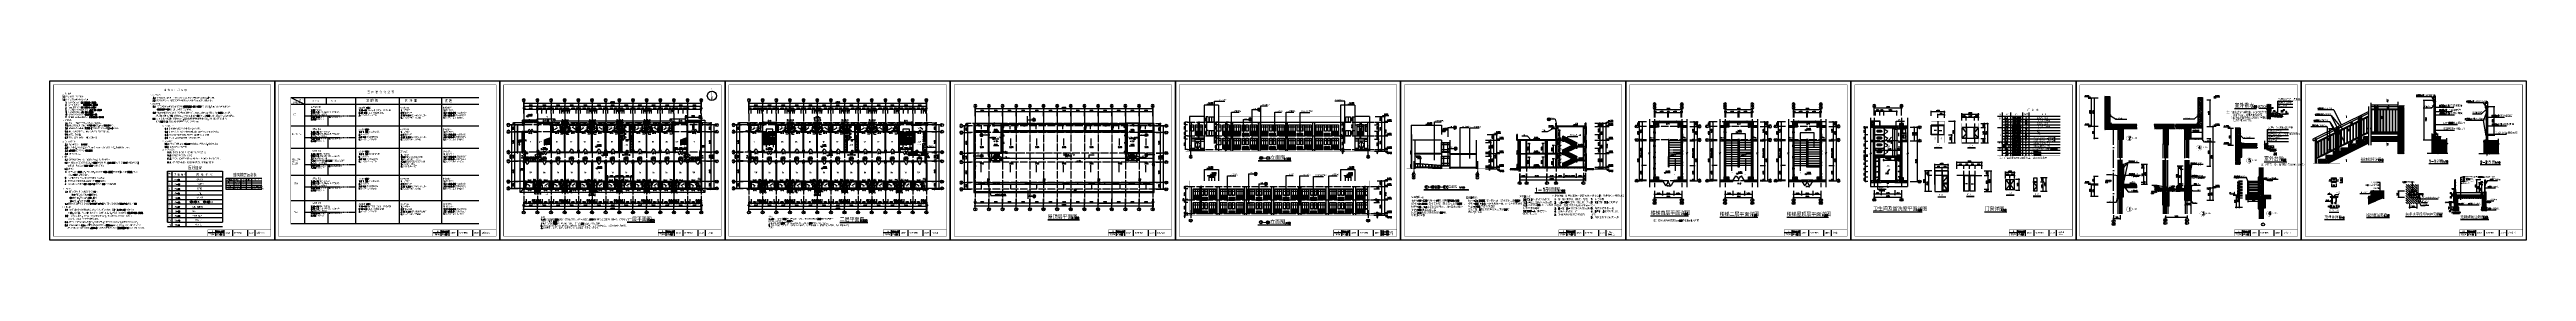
# Model space of a CAD drawing. Extents: x -105837 to 547563, y 466041 to 508041.
import ezdxf
from ezdxf.enums import TextEntityAlignment as Align

# ---------------------------------------------------------------- set-up
doc = ezdxf.new("R2010")
doc.units = 0
doc.header["$LTSCALE"] = 1000
doc.header["$MEASUREMENT"] = 0
for name, pattern in [('ACAD_ISO02W100', [15, 12, -3]), ('ACAD_ISO04W100', [30.5, 24, -3, 0.5, -3]), ('CONTINOUS', [0]), ('DASH', [0.35, 0.25, -0.1]), ('DOTE', [2.42, 2, -0.2, 0.02, -0.2]), ('HIDDEN', [9.525, 6.35, -3.175]), ('HIDDEN2', [0.1875, 0.125, -0.0625])]:
    doc.linetypes.add(name, pattern=pattern)
doc.layers.get('0').update_dxf_attribs({"linetype": 'CONTINUOUS'})
doc.layers.get('DEFPOINTS').update_dxf_attribs({"linetype": 'CONTINUOUS'})
for name, color, linetype in [('1', 7, 'CONTINUOUS'), ('2106', 2, 'CONTINUOUS'), ('4', 4, 'CONTINUOUS'), ('A_ELE_3', 134, 'CONTINUOUS'), ('AXIS', 3, 'CONTINUOUS'), ('AXIS_TEXT', 7, 'CONTINUOUS'), ('COLUMN', 4, 'CONTINUOUS'), ('D1', 8, 'CONTINUOUS'), ('DIM1', 3, 'CONTINUOUS'), ('DIM_IDEN', 3, 'CONTINUOUS'), ('DIM_LEAD', 3, 'CONTINUOUS'), ('DIM_SYMB', 3, 'CONTINUOUS'), ('DOTE', 1, 'DOTE'), ('FUR', 3, 'CONTINUOUS'), ('JZSM', 3, 'CONTINUOUS'), ('K-空调', 33, 'CONTINUOUS'), ('LATRINE', 6, 'CONTINUOUS'), ('LAYER1', 6, 'ACAD_ISO02W100'), ('LVTRY', 6, 'CONTINUOUS'), ('MC', 151, 'CONTINUOUS'), ('OTHER', 7, 'CONTINUOUS'), ('PUB_DIM', 3, 'CONTINUOUS'), ('PUB_HATCH', 8, 'CONTINUOUS'), ('PUB_TEXT', 7, 'CONTINUOUS'), ('PUB_TITLE', 4, 'CONTINUOUS'), ('ROAD', 5, 'CONTINUOUS'), ('SOLID_HATCH', 251, 'CONTINUOUS'), ('STAIR', 2, 'CONTINUOUS'), ('S详图索引', 7, 'CONTINUOUS'), ('T', 21, 'CONTINUOUS'), ('t-填充', 8, 'CONTINUOUS'), ('TEXT', 7, 'CONTINUOUS'), ('TK-TEXT', 6, 'CONTINUOUS'), ('TOTHER', 7, 'CONTINUOUS'), ('w-屋面及排水', 3, 'CONTINUOUS'), ('WALL', 255, 'CONTINUOUS'), ('WINDOW', 4, 'CONTINUOUS'), ('WINDOW_TEXT', 7, 'CONTINUOUS'), ('可见线', 151, 'CONTINUOUS'), ('图框', 4, 'CONTINUOUS'), ('填充', 75, 'CONTINUOUS'), ('填充1', 1, 'CONTINUOUS'), ('指北针', 2, 'CONTINUOUS'), ('文字', 7, 'CONTINUOUS'), ('标注', 3, 'CONTINUOUS'), ('标注1', 4, 'CONTINUOUS'), ('洁具', 6, 'CONTINUOUS'), ('管井', 5, 'CONTINUOUS'), ('轴线__点划线', 1, 'DOTE'), ('门窗名称', 7, 'CONTINUOUS')]:
    doc.layers.add(name, color=color, linetype=linetype)
doc.styles.add('-黑体', font='simhei.ttf')
doc.styles.add('1', font='ros1.shx', dxfattribs={"width": 0.7, "bigfont": 'hztxt.shx'})
doc.styles.add('5', font='simhei.ttf')
doc.styles.add('_TCH_DIM', font='SIMPLEX', dxfattribs={"bigfont": 'GBCBIG'})
doc.styles.add('_TCH_DIM_T3', font='SIMPLEX', dxfattribs={"width": 0.705882, "bigfont": 'GBCBIG'})
doc.styles.add('COMP', font='COMPLEX', dxfattribs={"bigfont": 'hztxt'})
doc.styles.add('COMPLEX', font='COMPLEX.shx')
doc.styles.add('DIM_FONT', font='SIMPLEX.shx', dxfattribs={"width": 0.75})
doc.styles.add('HZ', font='txt', dxfattribs={"bigfont": 'hztxt'})
doc.styles.add('HZFS', font='txt', dxfattribs={"width": 0.7, "height": 7, "bigfont": 'HZFS'})
doc.styles.add('SIMPLEX', font='SIMPLEX.SHX')
doc.styles.get("Standard").update_dxf_attribs({"font": 'txt.shx', "bigfont": 'hzdx.shx'})
doc.styles.add('STK', font='COMPLEX.SHX', dxfattribs={"bigfont": 'STK.SHX'})
doc.styles.add('y', font='simhei.ttf', dxfattribs={"width": 0.8})
doc.styles.add('国标仿宋', font='SIMPLEX.shx', dxfattribs={"width": 0.75, "bigfont": 'gbhzfs.shx'})
doc.styles.add('探索者', font='tssdeng.shx', dxfattribs={"bigfont": 'tssdchn.shx'})
doc.styles.add('黑体', font='simhei.ttf', dxfattribs={"width": 0.7})
doc.dimstyles.new('_TCH_ARCH&&100', dxfattribs={"dimtxt": 297.5, "dimasz": 100, "dimexe": 250, "dimexo": 300, "dimgap": 126.25, "dimtad": 1, "dimdec": 0, "dimzin": 0, "dimdsep": 46, "dimtxsty": '_TCH_DIM_T3', "dimblk": 'ARCHTICK', "dimcen": 0.09, "dimclrt": 7, "dimazin": 2, "dimtfac": 1, "dimtdec": 0, "dimtix": 1, "dimtmove": 2, "dimatfit": 3, "dimfxl": 1, "dimtolj": 1, "dimtzin": 0, "dimarcsym": 0})
doc.dimstyles.new('DIMN', dxfattribs={"dimtxt": 300, "dimasz": 1, "dimexe": 250, "dimexo": 300, "dimgap": 150, "dimtad": 1, "dimdec": 0, "dimzin": 0, "dimdsep": 46, "dimtxsty": 'DIM_FONT', "dimblk": '_DIMX', "dimcen": 0.09, "dimclrt": 7, "dimadec": 0, "dimazin": 0, "dimtfac": 1, "dimtdec": 0, "dimtix": 1, "dimtmove": 2, "dimatfit": 3, "dimldrblk": '_DIMX', "dimfxl": 1, "dimtolj": 1, "dimtzin": 0, "dimarcsym": 0})
doc.dimstyles.new('DIMN$0', dxfattribs={"dimtxt": 300, "dimasz": 1, "dimexe": 250, "dimexo": 0, "dimgap": 150, "dimtad": 1, "dimdec": 0, "dimzin": 0, "dimdsep": 46, "dimtxsty": '_TCH_DIM', "dimblk": '_DIMX', "dimblk1": '_DIMX', "dimblk2": '_DIMX', "dimcen": 2.5, "dimclrt": 7, "dimadec": 0, "dimazin": 0, "dimtfac": 1, "dimtdec": 0, "dimtix": 1, "dimtmove": 2, "dimatfit": 3, "dimldrblk": '_DIMX', "dimfxl": 1, "dimtolj": 1, "dimtzin": 0, "dimarcsym": 0})
doc.dimstyles.new('DIMN20', dxfattribs={"dimscale": 0.2, "dimtxt": 400, "dimasz": 100, "dimexe": 250, "dimexo": 300, "dimgap": 150, "dimtad": 1, "dimdec": 0, "dimzin": 0, "dimdsep": 46, "dimtxsty": 'DIM_FONT', "dimblk": 'ARCHTICK', "dimcen": 0.09, "dimclrt": 7, "dimazin": 2, "dimtfac": 1, "dimtdec": 0, "dimtix": 1, "dimtmove": 2, "dimatfit": 3, "dimfxl": 1, "dimtolj": 1, "dimtzin": 0, "dimarcsym": 0})
doc.dimstyles.new('DIMN25', dxfattribs={"dimscale": 0.25, "dimtxt": 300, "dimasz": 100, "dimexe": 250, "dimexo": 300, "dimgap": 150, "dimtad": 1, "dimdec": 0, "dimzin": 0, "dimdsep": 46, "dimtxsty": 'DIM_FONT', "dimblk": 'ARCHTICK', "dimcen": 0.09, "dimclrt": 7, "dimazin": 2, "dimtfac": 1, "dimtdec": 0, "dimtix": 1, "dimtmove": 2, "dimatfit": 3, "dimfxl": 1, "dimtolj": 1, "dimtzin": 0, "dimarcsym": 0})
doc.dimstyles.new('NORMAL', dxfattribs={"dimtxt": 300, "dimasz": 1, "dimexe": 100, "dimexo": 0, "dimgap": 60, "dimtad": 1, "dimdec": 0, "dimzin": 0, "dimdsep": 46, "dimtxsty": 'DIM_FONT', "dimblk": '_DIMX', "dimsah": 1, "dimcen": 0.09, "dimclrt": 7, "dimadec": 0, "dimazin": 0, "dimtfac": 1, "dimtdec": 0, "dimtix": 1, "dimtmove": 2, "dimatfit": 3, "dimldrblk": '_DIMX', "dimfxl": 1, "dimtolj": 1, "dimtzin": 0, "dimarcsym": 0})
doc.dimstyles.get("Standard").update_dxf_attribs({"dimtxt": 0.18, "dimasz": 0.18, "dimexe": 0.18, "dimexo": 0.0625, "dimgap": 0.09, "dimtad": 0, "dimtih": 1, "dimtoh": 1, "dimdec": 4, "dimzin": 0, "dimdsep": 46, "dimtxsty": 'Standard', "dimcen": 0.09, "dimadec": 0, "dimazin": 0, "dimtfac": 1, "dimtdec": 4, "dimtofl": 0, "dimtmove": 0, "dimatfit": 3, "dimfxl": 1, "dimtolj": 1, "dimtzin": 0, "dimarcsym": 0})
pattern_1 = [(37.5, (-649033.9, 161901), (-7.559203, 231.218852), [0, -182.4, 0, -204, 0, -195]), (7.5, (-649033.9, 161901), (212.373205, 338.65753), [0, -98.4, 0, -164.4, 0, -63]), (327.5, (-649181.5, 161901), (373.697023, 0.679086), [0, -60, 0, -216, 0, -282]), (317.5, (-649181.5, 161901), (360.73519, 105.32107), [0, -30, 0, -141.6, 0, -162])]
pattern_2 = [(142.5, (633707.22, 869741.33), (7.5592, 231.21885), [0, -182.4, 0, -204, 0, -195]), (172.5, (633707.22, 869741.33), (-212.3732, 338.65753), [0, -98.4, 0, -164.4, 0, -63]), (212.5, (633854.82, 869741.33), (-373.69702, 0.67909), [0, -60, 0, -216, 0, -282]), (222.5, (633854.82, 869741.33), (-360.7352, 105.32107), [0, -30, 0, -141.6, 0, -162])]
pattern_3 = [(0, (-648591.4, 161443.5), (750, 1500), [0, -1500]), (0, (-649468.9, 161241), (750, 1500), [0, -1500]), (0, (-648981.4, 161226), (750, 1500), [0, -1500]), (0, (-648448.9, 161668.5), (750, 1500), [0, -1500]), (0, (-649071.4, 161151), (750, 1500), [0, -1500]), (0, (-648298.9, 162613.5), (750, 1500), [0, -1500]), (0, (-648756.4, 162493.5), (750, 1500), [0, -1500]), (0, (-648516.4, 162306), (750, 1500), [0, -1500]), (0, (-649738.9, 162276), (750, 1500), [0, -1500]), (0, (-649003.9, 162208.5), (750, 1500), [0, -1500]), (0, (-649288.9, 161826), (750, 1500), [0, -1500]), (0, (-649273.9, 161263.5), (750, 1500), [0, -1500]), (0, (-648711.4, 161203.5), (750, 1500), [0, -1500]), (0, (-648298.9, 161863.5), (750, 1500), [0, -1500]), (0, (-649701.4, 161631), (750, 1500), [0, -1500]), (0, (-649573.9, 161886), (750, 1500), [0, -1500]), (0, (-648988.9, 161781), (750, 1500), [0, -1500]), (0, (-649198.9, 161563.5), (750, 1500), [0, -1500]), (0, (-649318.9, 162058.5), (750, 1500), [0, -1500]), (0, (-649131.4, 162621), (750, 1500), [0, -1500]), (0, (-649641.4, 161316), (750, 1500), [0, -1500]), (0, (-648816.4, 162313.5), (750, 1500), [0, -1500]), (0, (-649513.9, 162336), (750, 1500), [0, -1500]), (0, (-649633.9, 162531), (750, 1500), [0, -1500]), (130.601294, (-648391.04, 162143.86), (-3749.999965, 4500.000027), [65.8539, -27592.779]), (18.434949, (-648498.18, 162172.43), (3750, 1499.999994), [67.7631, -9419.0698]), (90, (-648498.2, 162108.15), (750, 1500), [64.2857, -2935.7142]), (161.56505, (-648433.9, 162086.72), (-3750.000033, 1499.999893), [67.7631, -9419.0698]), (53.130102, (-648433.9, 162086.72), (750, 1500), [71.4286, -7428.5714]), (135, (-648376.75, 161322.43), (-750.0001, 1499.9999), [60.6091, -4182.0315]), (45, (-648462.47, 161322.43), (750, 1500), [60.6091, -4182.0315]), (135, (-648419.6, 161279.6), (-750.0001, 1499.9999), [60.6091, -4182.0315]), (45, (-648419.6, 161279.6), (750, 1500), [60.6091, -4182.0315]), (116.56505, (-649098.2, 162329.6), (-0.0001, 3000), [79.8596, -1597.1913]), (180, (-649133.9, 162401), (-750, 1500), [85.7143, -1414.2857]), (63.43495, (-649255.3, 162329.6), (1e-06, 3000), [79.8596, -1597.1913]), (116.56505, (-649219.6, 162258.1), (-0.0001, 3000), [79.8596, -1597.1913]), (0, (-649219.6, 162258.1), (750, 1500), [85.7143, -1414.2857]), (63.43495, (-649133.9, 162258.1), (1e-06, 3000), [79.8596, -1597.1913]), (107.102728, (-648533.895, 161822.433), (-2249.999919, 7500.0000288), [97.1534, -40707.258]), (143.972626, (-648562.47, 161915.29), (-14249.99984, 10500.000003), [97.1534, -20305.0515]), (180, (-648641, 161972.4), (-750, 1500), [92.8571, -1407.1428]), (36.027373, (-648812.47, 161915.29), (14249.999915, 10499.999902), [97.1534, -20305.0515]), (71.56505, (-648841.04, 161829.58), (2250.000015, 7499.999997), [90.3508, -9396.4821]), (107.102728, (-648812.467, 161736.72), (-2249.999919, 7500.0000288), [97.1534, -40707.258]), (143.972626, (-648733.9, 161679.58), (-14249.99984, 10500.000003), [97.1534, -20305.0515]), (0, (-648733.9, 161679.6), (750, 1500), [92.8571, -1407.1428]), (36.027373, (-648641.04, 161679.58), (14249.999915, 10499.999902), [97.1534, -20305.0515]), (71.56505, (-648562.47, 161736.72), (2250.000015, 7499.999997), [90.3508, -9396.4821]), (150.255118, (-648519.61, 162522.43), (-2250.000005, 1499.99998), [57.5875, -12035.799]), (90, (-648569.6, 162493.86), (750, 1500), [57.1429, -2942.857]), (29.744881, (-648569.61, 162493.86), (2250, 1499.999993), [57.5875, -12035.799]), (116.56505, (-648869.6, 161458.1), (-0.0001, 3000), [79.8596, -1597.1913]), (168.690067, (-648905.32, 161529.58), (-6750.000012, 1499.999964), [72.8431, -15224.214]), (41.185925, (-649033.895, 161493.86), (18749.999943, 16499.999905), [75.9296, -31814.5065]), (90, (-649033.9, 161422.4), (750, 1500), [71.4286, -2928.5713]), (138.814074, (-648976.75, 161372.43), (-18749.999723, 16500.0001545), [75.9296, -31814.5065]), (16.699244, (-648976.75, 161372.43), (24749.9999575, 7499.9999645), [74.5736, -31246.3455]), (60.945396, (-648905.324, 161393.86), (750.000003, 1499.9999955), [73.5402, -30813.3495]), (109.983106, (-649498.18, 162086.72), (-3750.00002, 10499.9999887), [83.605, -35030.4945]), (155.556045, (-649526.75, 162165.29), (-9750.0000463, 4499.9999106), [86.3075, -36162.8295]), (24.443955, (-649683.895, 162165.29), (9750.000014, 4499.9999825), [86.3075, -36162.8295]), (70.0168934, (-649712.466, 162086.72), (3750.0000173, 10499.9999904), [83.605, -35030.4945]), (109.983106, (-649683.895, 162008.15), (-3750.00002, 10499.9999887), [83.605, -35030.4945]), (160.016893, (-649605.32, 161979.58), (-3750.000019, 1499.999938), [83.605, -17473.4445]), (19.983107, (-649605.32, 161979.58), (3749.999996, 1500.000004), [83.605, -17473.4445]), (70.0168934, (-649526.75, 162008.15), (3750.0000173, 10499.9999904), [83.605, -35030.4945]), (122.005383, (-648941.04, 161951), (-750.000103, 1499.999928), [67.3856, -14083.5861]), (18.434949, (-649041.04, 161986.72), (3750, 1499.999994), [67.7631, -9419.0698]), (90, (-649041.04, 161922.4), (750, 1500), [64.2857, -2935.7142]), (161.56505, (-648976.75, 161901), (-3750.000033, 1499.999893), [67.7631, -9419.0698]), (54.462322, (-648976.75, 161901), (5249.999997, 7499.999995), [61.4452, -25745.5305]), (116.56505, (-649376.8, 161586.7), (-0.0001, 3000), [79.8596, -1597.1913]), (180, (-649412.5, 161658.1), (-750, 1500), [78.5714, -1421.4285]), (59.036243, (-649533.9, 161586.72), (750.000002, 1499.999993), [83.2993, -17409.555]), (120.963756, (-649491.04, 161515.29), (-750.000102, 1499.999931), [83.2993, -17409.555]), (0, (-649491, 161515.3), (750, 1500), [78.5714, -1421.4285]), (63.43495, (-649412.5, 161515.3), (1e-06, 3000), [79.8596, -1597.1913])]
pattern_4 = [(45, (-649033.9, 161901), (-212.132034, 212.132034), []), (50, (-649033.9, 161901), (1075.8903, -94.1282), [112.5, -1237.5]), (355, (-649033.9, 161901), (-208.127, 1128.2882), [90, -990]), (100.4514, (-648944.2, 161893.2), (867.7641, 1034.1593), [95.6103, -1051.7132]), (46.1842, (-649033.9, 162201), (1600.8616, -248.2785), [168.75, -1856.25]), (96.6356, (-648900.5, 162180.3), (1401.994, 1461.1768), [143.4154, -1577.5695]), (351.1842, (-649033.9, 162201), (1401.993, 1461.178), [135, -1485]), (21, (-648883.9, 162126), (895.3606, -603.92834), [112.5, -1237.5]), (326, (-648883.9, 162126), (364.973, 1087.7251), [90, -990]), (71.4514, (-648809.3, 162075.7), (1260.3339, 483.7957), [95.6103, -1051.7132]), (37.5, (-649033.9, 161901), (18.23978, 499.34078), [0, -978, 0, -1005, 0, -993.75]), (7.5, (-649033.9, 161901), (394.6043, 591.61757), [0, -573, 0, -955.5, 0, -378.75]), (327.5, (-649368.4, 161901), (800.73365, -33.83231), [0, -375, 0, -1170, 0, -1552.5]), (317.5, (-649518.4, 161901), (874.77925, 150.15747), [0, -487.5, 0, -777, 0, -1102.5])]
pattern_5 = [(45, (-649033.9, 161901), (-106.066017, 106.066017), []), (135, (-649033.9, 161901), (-106.066017, -106.066017), [])]
pattern_6 = [(0, (-737351.3, 119379.8), (750, 1500), [0, -1500]), (0, (-738228.8, 119177.3), (750, 1500), [0, -1500]), (0, (-737741.3, 119162.3), (750, 1500), [0, -1500]), (0, (-737208.8, 119604.8), (750, 1500), [0, -1500]), (0, (-737831.3, 119087.3), (750, 1500), [0, -1500]), (0, (-737058.8, 120549.8), (750, 1500), [0, -1500]), (0, (-737516.3, 120429.8), (750, 1500), [0, -1500]), (0, (-737276.3, 120242.3), (750, 1500), [0, -1500]), (0, (-738498.8, 120212.3), (750, 1500), [0, -1500]), (0, (-737763.8, 120144.8), (750, 1500), [0, -1500]), (0, (-738048.8, 119762.3), (750, 1500), [0, -1500]), (0, (-738033.8, 119199.8), (750, 1500), [0, -1500]), (0, (-737471.3, 119139.8), (750, 1500), [0, -1500]), (0, (-737058.8, 119799.8), (750, 1500), [0, -1500]), (0, (-738461.3, 119567.3), (750, 1500), [0, -1500]), (0, (-738333.8, 119822.3), (750, 1500), [0, -1500]), (0, (-737748.8, 119717.3), (750, 1500), [0, -1500]), (0, (-737958.8, 119499.8), (750, 1500), [0, -1500]), (0, (-738078.8, 119994.8), (750, 1500), [0, -1500]), (0, (-737891.3, 120557.3), (750, 1500), [0, -1500]), (0, (-738401.3, 119252.3), (750, 1500), [0, -1500]), (0, (-737576.3, 120249.8), (750, 1500), [0, -1500]), (0, (-738273.8, 120272.3), (750, 1500), [0, -1500]), (0, (-738393.8, 120467.3), (750, 1500), [0, -1500]), (130.601294, (-737150.89, 120080.13), (-3749.999965, 4500.000027), [65.8539, -27592.779]), (18.43495, (-737258.04, 120108.7), (3750, 1499.999994), [67.7631, -9419.0698]), (90, (-737258, 120044.4), (750, 1500), [64.2857, -2935.7142]), (161.56505, (-737193.75, 120022.99), (-3750.000033, 1499.999893), [67.7631, -9419.0698]), (53.130102, (-737193.75, 120023), (750, 1500), [71.4286, -7428.5714]), (135, (-737136.6, 119258.7), (-750.0001, 1499.9999), [60.6091, -4182.0315]), (45, (-737222.3, 119258.7), (750, 1500), [60.6091, -4182.0315]), (135, (-737179.47, 119215.84), (-750.0001, 1499.9999), [60.6091, -4182.0315]), (45, (-737179.47, 119215.84), (750, 1500), [60.6091, -4182.0315]), (116.56505, (-737858, 120265.8), (-0.0001, 3000), [79.8596, -1597.1913]), (180, (-737893.8, 120337.3), (-750, 1500), [85.7143, -1414.2857]), (63.43495, (-738015.2, 120265.8), (1e-06, 3000), [79.8596, -1597.1913]), (116.56505, (-737979.5, 120194.4), (-0.0001, 3000), [79.8596, -1597.1913]), (0, (-737979.5, 120194.4), (750, 1500), [85.7143, -1414.2857]), (63.43495, (-737893.8, 120194.4), (1e-06, 3000), [79.8596, -1597.1913]), (107.102728, (-737293.75, 119758.7), (-2249.999919, 7500.0000288), [97.1534, -40707.258]), (143.972626, (-737322.32, 119851.56), (-14249.99984, 10500.000003), [97.1534, -20305.0515]), (180, (-737400.9, 119908.7), (-750, 1500), [92.8571, -1407.1428]), (36.027373, (-737572.32, 119851.56), (14249.999915, 10499.999902), [97.1534, -20305.0515]), (71.56505, (-737600.9, 119765.84), (2250.000015, 7499.999997), [90.3508, -9396.4821]), (107.102728, (-737572.32, 119672.987), (-2249.999919, 7500.0000288), [97.1534, -40707.258]), (143.972626, (-737493.75, 119615.84), (-14249.99984, 10500.000003), [97.1534, -20305.0515]), (0, (-737493.8, 119615.8), (750, 1500), [92.8571, -1407.1428]), (36.027373, (-737400.89, 119615.84), (14249.999915, 10499.999902), [97.1534, -20305.0515]), (71.56505, (-737322.32, 119672.99), (2250.000015, 7499.999997), [90.3508, -9396.4821]), (150.255118, (-737279.47, 120458.7), (-2250.000005, 1499.99998), [57.5875, -12035.799]), (90, (-737329.5, 120430.1), (750, 1500), [57.1429, -2942.857]), (29.744881, (-737329.47, 120430.13), (2250, 1499.999993), [57.5875, -12035.799]), (116.56505, (-737629.5, 119394.4), (-0.0001, 3000), [79.8596, -1597.1913]), (168.690067, (-737665.18, 119465.84), (-6750.000012, 1499.999964), [72.8431, -15224.214]), (41.185925, (-737793.75, 119430.13), (18749.999943, 16499.999905), [75.9296, -31814.5065]), (90, (-737793.75, 119358.7), (750, 1500), [71.4286, -2928.5713]), (138.814074, (-737736.61, 119308.7), (-18749.999723, 16500.0001545), [75.9296, -31814.5065]), (16.699244, (-737736.61, 119308.7), (24749.9999575, 7499.9999645), [74.5736, -31246.3455]), (60.945396, (-737665.18, 119330.13), (750.000003, 1499.9999955), [73.5402, -30813.3495]), (109.983106, (-738258.036, 120022.99), (-3750.00002, 10499.9999887), [83.605, -35030.4945]), (155.556045, (-738286.61, 120101.56), (-9750.0000463, 4499.9999106), [86.3075, -36162.8295]), (24.443955, (-738443.75, 120101.56), (9750.000014, 4499.9999825), [86.3075, -36162.8295]), (70.0168934, (-738472.32, 120022.99), (3750.0000173, 10499.9999904), [83.605, -35030.4945]), (109.983106, (-738443.75, 119944.415), (-3750.00002, 10499.9999887), [83.605, -35030.4945]), (160.016893, (-738365.18, 119915.84), (-3750.000019, 1499.999938), [83.605, -17473.4445]), (19.983107, (-738365.18, 119915.84), (3749.999996, 1500.000004), [83.605, -17473.4445]), (70.0168934, (-738286.61, 119944.415), (3750.0000173, 10499.9999904), [83.605, -35030.4945]), (122.005383, (-737700.9, 119887.27), (-750.000103, 1499.999928), [67.3856, -14083.5861]), (18.43495, (-737800.9, 119922.99), (3750, 1499.999994), [67.7631, -9419.0698]), (90, (-737800.9, 119858.7), (750, 1500), [64.2857, -2935.7142]), (161.56505, (-737736.6, 119837.27), (-3750.000033, 1499.999893), [67.7631, -9419.0698]), (54.462322, (-737736.61, 119837.27), (5249.999997, 7499.999995), [61.4452, -25745.5305]), (116.56505, (-738136.6, 119523), (-0.0001, 3000), [79.8596, -1597.1913]), (180, (-738172.3, 119594.4), (-750, 1500), [78.5714, -1421.4285]), (59.036243, (-738293.75, 119522.99), (750.000002, 1499.999993), [83.2993, -17409.555]), (120.963756, (-738250.9, 119451.56), (-750.000102, 1499.999931), [83.2993, -17409.555]), (0, (-738250.9, 119451.6), (750, 1500), [78.5714, -1421.4285]), (63.43495, (-738172.3, 119451.6), (1e-06, 3000), [79.8596, -1597.1913])]
pattern_7 = [(90, (7690.94, 460846.172), (-37.5, 7e-15), [])]
pattern_8 = [(90, (7690.94, 457246.172), (-37.5, 7e-15), [])]
pattern_9 = [(0, (-737351.3, 119979.8), (750, 1500), [0, -1500]), (0, (-738228.8, 119777.3), (750, 1500), [0, -1500]), (0, (-737741.3, 119762.3), (750, 1500), [0, -1500]), (0, (-737208.8, 120204.8), (750, 1500), [0, -1500]), (0, (-737831.3, 119687.3), (750, 1500), [0, -1500]), (0, (-737058.8, 121149.8), (750, 1500), [0, -1500]), (0, (-737516.3, 121029.8), (750, 1500), [0, -1500]), (0, (-737276.3, 120842.3), (750, 1500), [0, -1500]), (0, (-738498.8, 120812.3), (750, 1500), [0, -1500]), (0, (-737763.8, 120744.8), (750, 1500), [0, -1500]), (0, (-738048.8, 120362.3), (750, 1500), [0, -1500]), (0, (-738033.8, 119799.8), (750, 1500), [0, -1500]), (0, (-737471.3, 119739.8), (750, 1500), [0, -1500]), (0, (-737058.8, 120399.8), (750, 1500), [0, -1500]), (0, (-738461.3, 120167.3), (750, 1500), [0, -1500]), (0, (-738333.8, 120422.3), (750, 1500), [0, -1500]), (0, (-737748.8, 120317.3), (750, 1500), [0, -1500]), (0, (-737958.8, 120099.8), (750, 1500), [0, -1500]), (0, (-738078.8, 120594.8), (750, 1500), [0, -1500]), (0, (-737891.3, 121157.3), (750, 1500), [0, -1500]), (0, (-738401.3, 119852.3), (750, 1500), [0, -1500]), (0, (-737576.3, 120849.8), (750, 1500), [0, -1500]), (0, (-738273.8, 120872.3), (750, 1500), [0, -1500]), (0, (-738393.8, 121067.3), (750, 1500), [0, -1500]), (130.601294, (-737150.89, 120680.13), (-3749.999965, 4500.000027), [65.8539, -27592.779]), (18.43495, (-737258.04, 120708.7), (3750, 1499.999994), [67.7631, -9419.0698]), (90, (-737258, 120644.4), (750, 1500), [64.2857, -2935.7142]), (161.56505, (-737193.75, 120622.99), (-3750.000033, 1499.999893), [67.7631, -9419.0698]), (53.130102, (-737193.75, 120623), (750, 1500), [71.4286, -7428.5714]), (135, (-737136.6, 119858.7), (-750.0001, 1499.9999), [60.6091, -4182.0315]), (45, (-737222.3, 119858.7), (750, 1500), [60.6091, -4182.0315]), (135, (-737179.47, 119815.84), (-750.0001, 1499.9999), [60.6091, -4182.0315]), (45, (-737179.47, 119815.84), (750, 1500), [60.6091, -4182.0315]), (116.56505, (-737858, 120865.8), (-0.0001, 3000), [79.8596, -1597.1913]), (180, (-737893.8, 120937.3), (-750, 1500), [85.7143, -1414.2857]), (63.43495, (-738015.2, 120865.8), (1e-06, 3000), [79.8596, -1597.1913]), (116.56505, (-737979.5, 120794.4), (-0.0001, 3000), [79.8596, -1597.1913]), (0, (-737979.5, 120794.4), (750, 1500), [85.7143, -1414.2857]), (63.43495, (-737893.8, 120794.4), (1e-06, 3000), [79.8596, -1597.1913]), (107.102728, (-737293.75, 120358.7), (-2249.999919, 7500.0000288), [97.1534, -40707.258]), (143.972626, (-737322.32, 120451.56), (-14249.99984, 10500.000003), [97.1534, -20305.0515]), (180, (-737400.9, 120508.7), (-750, 1500), [92.8571, -1407.1428]), (36.027373, (-737572.32, 120451.56), (14249.999915, 10499.999902), [97.1534, -20305.0515]), (71.56505, (-737600.9, 120365.84), (2250.000015, 7499.999997), [90.3508, -9396.4821]), (107.102728, (-737572.32, 120272.987), (-2249.999919, 7500.0000288), [97.1534, -40707.258]), (143.972626, (-737493.75, 120215.84), (-14249.99984, 10500.000003), [97.1534, -20305.0515]), (0, (-737493.8, 120215.8), (750, 1500), [92.8571, -1407.1428]), (36.027373, (-737400.89, 120215.84), (14249.999915, 10499.999902), [97.1534, -20305.0515]), (71.56505, (-737322.32, 120272.99), (2250.000015, 7499.999997), [90.3508, -9396.4821]), (150.255118, (-737279.47, 121058.7), (-2250.000005, 1499.99998), [57.5875, -12035.799]), (90, (-737329.5, 121030.1), (750, 1500), [57.1429, -2942.857]), (29.744881, (-737329.47, 121030.13), (2250, 1499.999993), [57.5875, -12035.799]), (116.56505, (-737629.5, 119994.4), (-0.0001, 3000), [79.8596, -1597.1913]), (168.690067, (-737665.18, 120065.84), (-6750.000012, 1499.999964), [72.8431, -15224.214]), (41.185925, (-737793.75, 120030.13), (18749.999943, 16499.999905), [75.9296, -31814.5065]), (90, (-737793.75, 119958.7), (750, 1500), [71.4286, -2928.5713]), (138.814074, (-737736.61, 119908.7), (-18749.999723, 16500.0001545), [75.9296, -31814.5065]), (16.699244, (-737736.61, 119908.7), (24749.9999575, 7499.9999645), [74.5736, -31246.3455]), (60.945396, (-737665.18, 119930.13), (750.000003, 1499.9999955), [73.5402, -30813.3495]), (109.983106, (-738258.036, 120622.99), (-3750.00002, 10499.9999887), [83.605, -35030.4945]), (155.556045, (-738286.61, 120701.56), (-9750.0000463, 4499.9999106), [86.3075, -36162.8295]), (24.443955, (-738443.75, 120701.56), (9750.000014, 4499.9999825), [86.3075, -36162.8295]), (70.0168934, (-738472.32, 120622.99), (3750.0000173, 10499.9999904), [83.605, -35030.4945]), (109.983106, (-738443.75, 120544.415), (-3750.00002, 10499.9999887), [83.605, -35030.4945]), (160.016893, (-738365.18, 120515.84), (-3750.000019, 1499.999938), [83.605, -17473.4445]), (19.983107, (-738365.18, 120515.84), (3749.999996, 1500.000004), [83.605, -17473.4445]), (70.0168934, (-738286.61, 120544.415), (3750.0000173, 10499.9999904), [83.605, -35030.4945]), (122.005383, (-737700.9, 120487.27), (-750.000103, 1499.999928), [67.3856, -14083.5861]), (18.43495, (-737800.9, 120522.99), (3750, 1499.999994), [67.7631, -9419.0698]), (90, (-737800.9, 120458.7), (750, 1500), [64.2857, -2935.7142]), (161.56505, (-737736.6, 120437.27), (-3750.000033, 1499.999893), [67.7631, -9419.0698]), (54.462322, (-737736.61, 120437.27), (5249.999997, 7499.999995), [61.4452, -25745.5305]), (116.56505, (-738136.6, 120123), (-0.0001, 3000), [79.8596, -1597.1913]), (180, (-738172.3, 120194.4), (-750, 1500), [78.5714, -1421.4285]), (59.036243, (-738293.75, 120122.99), (750.000002, 1499.999993), [83.2993, -17409.555]), (120.963756, (-738250.9, 120051.56), (-750.000102, 1499.999931), [83.2993, -17409.555]), (0, (-738250.9, 120051.6), (750, 1500), [78.5714, -1421.4285]), (63.43495, (-738172.3, 120051.6), (1e-06, 3000), [79.8596, -1597.1913])]
pattern_10 = [(37.5, (325073.96, 452156.2), (-6.29934, 192.68238), [0, -152, 0, -170, 0, -162.5]), (7.5, (325073.96, 452156.2), (176.97767, 282.2146), [0, -82, 0, -137, 0, -52.5]), (327.5, (324950.96, 452156.2), (311.41419, 0.5659), [0, -50, 0, -180, 0, -235]), (317.5, (324950.96, 452156.2), (300.61266, 87.76756), [0, -25, 0, -118, 0, -135])]
pattern_11 = [(45, (325073.96, 452156.2), (-212.13203, 212.13203), []), (50, (325074, 452156.2), (1075.8903, -94.128), [112.5, -1237.5]), (355, (325074, 452156.2), (-208.127, 1128.288), [90, -990]), (100.4514, (325163.6, 452148.4), (867.764, 1034.159), [95.61, -1051.713]), (46.1842, (325074, 452456.2), (1600.862, -248.279), [168.75, -1856.25]), (96.6356, (325207.4, 452435.5), (1401.994, 1461.177), [143.415, -1577.57]), (351.1842, (325074, 452456.2), (1401.993, 1461.178), [135, -1485]), (21, (325224, 452381.2), (895.3606, -603.9283), [112.5, -1237.5]), (326, (325224, 452381.2), (364.973, 1087.725), [90, -990]), (71.4514, (325298.6, 452330.9), (1260.334, 483.796), [95.61, -1051.713]), (37.5, (325073.96, 452156.2), (18.2398, 499.3408), [0, -978, 0, -1005, 0, -993.75]), (7.5, (325073.96, 452156.2), (394.6043, 591.6176), [0, -573, 0, -955.5, 0, -378.75]), (327.5, (324739.46, 452156.2), (800.7337, -33.8323), [0, -375, 0, -1170, 0, -1552.5]), (317.5, (324589.46, 452156.2), (874.7793, 150.1575), [0, -487.5, 0, -777, 0, -1102.5])]
pattern_12 = [(45, (277254.97, 849465.99), (-88.388348, 88.388348), []), (135, (277254.97, 849465.99), (-88.388348, -88.388348), [])]
pattern_13 = [(37.5, (-44641.37, 811662.49), (-6.299336, 192.682377), [0, -152, 0, -170, 0, -162.5]), (7.5, (-44641.37, 811662.5), (176.97767, 282.21461), [0, -82, 0, -137, 0, -52.5]), (327.5, (-44764.37, 811662.49), (311.414186, 0.565905), [0, -50, 0, -180, 0, -235]), (317.5, (-44764.37, 811662.5), (300.61266, 87.76756), [0, -25, 0, -118, 0, -135])]
pattern_14 = [(45, (-44641.37, 811662.5), (-212.13203, 212.13203), []), (50, (-44641.4, 811662.5), (1075.8903, -94.1282), [112.5, -1237.5]), (355, (-44641.4, 811662.5), (-208.127, 1128.2882), [90, -990]), (100.4514, (-44551.7, 811654.6), (867.764, 1034.1593), [95.6103, -1051.7132]), (46.1842, (-44641.4, 811962.5), (1600.8616, -248.2785), [168.75, -1856.25]), (96.6356, (-44508, 811941.8), (1401.994, 1461.177), [143.4154, -1577.5695]), (351.1842, (-44641.4, 811962.5), (1401.993, 1461.178), [135, -1485]), (21, (-44491.4, 811887.5), (895.3606, -603.9283), [112.5, -1237.5]), (326, (-44491.4, 811887.5), (364.973, 1087.725), [90, -990]), (71.4514, (-44416.8, 811837.2), (1260.334, 483.7957), [95.6103, -1051.7132]), (37.5, (-44641.37, 811662.5), (18.23978, 499.34078), [0, -978, 0, -1005, 0, -993.75]), (7.5, (-44641.37, 811662.5), (394.6043, 591.61757), [0, -573, 0, -955.5, 0, -378.75]), (327.5, (-44975.87, 811662.5), (800.73365, -33.8323), [0, -375, 0, -1170, 0, -1552.5]), (317.5, (-45125.9, 811662.5), (874.77925, 150.1575), [0, -487.5, 0, -777, 0, -1102.5])]
pattern_15 = [(37.5, (-607065.97, 98388.04), (-7.559203, 231.218852), [0, -182.4, 0, -204, 0, -195]), (7.5, (-607065.97, 98388.04), (212.373205, 338.65753), [0, -98.4, 0, -164.4, 0, -63]), (327.5, (-607213.57, 98388.04), (373.697023, 0.679086), [0, -60, 0, -216, 0, -282]), (317.5, (-607213.57, 98388.04), (360.73519, 105.32107), [0, -30, 0, -141.6, 0, -162])]
pattern_16 = [(0, (-718761.9, 119379.8), (750, 1500), [0, -1500]), (0, (-719639.4, 119177.3), (750, 1500), [0, -1500]), (0, (-719151.9, 119162.3), (750, 1500), [0, -1500]), (0, (-718619.4, 119604.8), (750, 1500), [0, -1500]), (0, (-719241.9, 119087.3), (750, 1500), [0, -1500]), (0, (-718469.4, 120549.8), (750, 1500), [0, -1500]), (0, (-718926.9, 120429.8), (750, 1500), [0, -1500]), (0, (-718686.9, 120242.3), (750, 1500), [0, -1500]), (0, (-719909.4, 120212.3), (750, 1500), [0, -1500]), (0, (-719174.4, 120144.8), (750, 1500), [0, -1500]), (0, (-719459.4, 119762.3), (750, 1500), [0, -1500]), (0, (-719444.4, 119199.8), (750, 1500), [0, -1500]), (0, (-718881.9, 119139.8), (750, 1500), [0, -1500]), (0, (-718469.4, 119799.8), (750, 1500), [0, -1500]), (0, (-719871.9, 119567.3), (750, 1500), [0, -1500]), (0, (-719744.4, 119822.3), (750, 1500), [0, -1500]), (0, (-719159.4, 119717.3), (750, 1500), [0, -1500]), (0, (-719369.4, 119499.8), (750, 1500), [0, -1500]), (0, (-719489.4, 119994.8), (750, 1500), [0, -1500]), (0, (-719301.9, 120557.3), (750, 1500), [0, -1500]), (0, (-719811.9, 119252.3), (750, 1500), [0, -1500]), (0, (-718986.9, 120249.8), (750, 1500), [0, -1500]), (0, (-719684.4, 120272.3), (750, 1500), [0, -1500]), (0, (-719804.4, 120467.3), (750, 1500), [0, -1500]), (130.601294, (-718561.52, 120080.13), (-3749.999965, 4500.000027), [65.8539, -27592.779]), (18.43495, (-718668.66, 120108.7), (3750, 1499.999994), [67.7631, -9419.0698]), (90, (-718668.66, 120044.4), (750, 1500), [64.2857, -2935.7142]), (161.56505, (-718604.37, 120022.99), (-3750.000033, 1499.999893), [67.7631, -9419.0698]), (53.130102, (-718604.37, 120023), (750, 1500), [71.4286, -7428.5714]), (135, (-718547.23, 119258.7), (-750.0001, 1499.9999), [60.6091, -4182.0315]), (45, (-718632.95, 119258.7), (750, 1500), [60.6091, -4182.0315]), (135, (-718590.1, 119215.84), (-750.0001, 1499.9999), [60.6091, -4182.0315]), (45, (-718590.1, 119215.84), (750, 1500), [60.6091, -4182.0315]), (116.56505, (-719268.7, 120265.8), (-0.0001, 3000), [79.8596, -1597.1913]), (180, (-719304.4, 120337.3), (-750, 1500), [85.7143, -1414.2857]), (63.43495, (-719425.8, 120265.8), (1e-06, 3000), [79.8596, -1597.1913]), (116.56505, (-719390.1, 120194.4), (-0.0001, 3000), [79.8596, -1597.1913]), (0, (-719390.1, 120194.4), (750, 1500), [85.7143, -1414.2857]), (63.43495, (-719304.4, 120194.4), (1e-06, 3000), [79.8596, -1597.1913]), (107.102728, (-718704.375, 119758.7), (-2249.999919, 7500.0000288), [97.1534, -40707.258]), (143.972626, (-718732.95, 119851.56), (-14249.99984, 10500.000003), [97.1534, -20305.0515]), (180, (-718811.5, 119908.7), (-750, 1500), [92.8571, -1407.1428]), (36.027373, (-718982.95, 119851.56), (14249.999915, 10499.999902), [97.1534, -20305.0515]), (71.56505, (-719011.52, 119765.84), (2250.000015, 7499.999997), [90.3508, -9396.4821]), (107.102728, (-718982.946, 119672.987), (-2249.999919, 7500.0000288), [97.1534, -40707.258]), (143.972626, (-718904.37, 119615.84), (-14249.99984, 10500.000003), [97.1534, -20305.0515]), (0, (-718904.4, 119615.8), (750, 1500), [92.8571, -1407.1428]), (36.027373, (-718811.52, 119615.84), (14249.999915, 10499.999902), [97.1534, -20305.0515]), (71.56505, (-718732.95, 119672.99), (2250.000015, 7499.999997), [90.3508, -9396.4821]), (150.255118, (-718690.09, 120458.7), (-2250.000005, 1499.99998), [57.5875, -12035.799]), (90, (-718740.1, 120430.1), (750, 1500), [57.1429, -2942.857]), (29.744881, (-718740.09, 120430.13), (2250, 1499.999993), [57.5875, -12035.799]), (116.56505, (-719040.1, 119394.4), (-0.0001, 3000), [79.8596, -1597.1913]), (168.690067, (-719075.8, 119465.84), (-6750.000012, 1499.999964), [72.8431, -15224.214]), (41.185925, (-719204.375, 119430.13), (18749.999943, 16499.999905), [75.9296, -31814.5065]), (90, (-719204.4, 119358.7), (750, 1500), [71.4286, -2928.5713]), (138.814074, (-719147.23, 119308.7), (-18749.999723, 16500.0001545), [75.9296, -31814.5065]), (16.699244, (-719147.23, 119308.7), (24749.9999575, 7499.9999645), [74.5736, -31246.3455]), (60.945396, (-719075.8, 119330.13), (750.000003, 1499.9999955), [73.5402, -30813.3495]), (109.983106, (-719668.66, 120022.99), (-3750.00002, 10499.9999887), [83.605, -35030.4945]), (155.556045, (-719697.23, 120101.56), (-9750.0000463, 4499.9999106), [86.3075, -36162.8295]), (24.443955, (-719854.375, 120101.56), (9750.000014, 4499.9999825), [86.3075, -36162.8295]), (70.0168934, (-719882.946, 120022.99), (3750.0000173, 10499.9999904), [83.605, -35030.4945]), (109.983106, (-719854.375, 119944.415), (-3750.00002, 10499.9999887), [83.605, -35030.4945]), (160.016893, (-719775.8, 119915.84), (-3750.000019, 1499.999938), [83.605, -17473.4445]), (19.983107, (-719775.8, 119915.84), (3749.999996, 1500.000004), [83.605, -17473.4445]), (70.0168934, (-719697.23, 119944.415), (3750.0000173, 10499.9999904), [83.605, -35030.4945]), (122.005383, (-719111.52, 119887.27), (-750.000103, 1499.999928), [67.3856, -14083.5861]), (18.43495, (-719211.52, 119922.99), (3750, 1499.999994), [67.7631, -9419.0698]), (90, (-719211.5, 119858.7), (750, 1500), [64.2857, -2935.7142]), (161.56505, (-719147.23, 119837.27), (-3750.000033, 1499.999893), [67.7631, -9419.0698]), (54.462322, (-719147.23, 119837.27), (5249.999997, 7499.999995), [61.4452, -25745.5305]), (116.56505, (-719547.2, 119523), (-0.0001, 3000), [79.8596, -1597.1913]), (180, (-719583, 119594.4), (-750, 1500), [78.5714, -1421.4285]), (59.036243, (-719704.37, 119522.99), (750.000002, 1499.999993), [83.2993, -17409.555]), (120.963756, (-719661.52, 119451.56), (-750.000102, 1499.999931), [83.2993, -17409.555]), (0, (-719661.5, 119451.6), (750, 1500), [78.5714, -1421.4285]), (63.43495, (-719583, 119451.6), (1e-06, 3000), [79.8596, -1597.1913])]
pattern_17 = [(0, (-718761.9, 119979.8), (750, 1500), [0, -1500]), (0, (-719639.4, 119777.3), (750, 1500), [0, -1500]), (0, (-719151.9, 119762.3), (750, 1500), [0, -1500]), (0, (-718619.4, 120204.8), (750, 1500), [0, -1500]), (0, (-719241.9, 119687.3), (750, 1500), [0, -1500]), (0, (-718469.4, 121149.8), (750, 1500), [0, -1500]), (0, (-718926.9, 121029.8), (750, 1500), [0, -1500]), (0, (-718686.9, 120842.3), (750, 1500), [0, -1500]), (0, (-719909.4, 120812.3), (750, 1500), [0, -1500]), (0, (-719174.4, 120744.8), (750, 1500), [0, -1500]), (0, (-719459.4, 120362.3), (750, 1500), [0, -1500]), (0, (-719444.4, 119799.8), (750, 1500), [0, -1500]), (0, (-718881.9, 119739.8), (750, 1500), [0, -1500]), (0, (-718469.4, 120399.8), (750, 1500), [0, -1500]), (0, (-719871.9, 120167.3), (750, 1500), [0, -1500]), (0, (-719744.4, 120422.3), (750, 1500), [0, -1500]), (0, (-719159.4, 120317.3), (750, 1500), [0, -1500]), (0, (-719369.4, 120099.8), (750, 1500), [0, -1500]), (0, (-719489.4, 120594.8), (750, 1500), [0, -1500]), (0, (-719301.9, 121157.3), (750, 1500), [0, -1500]), (0, (-719811.9, 119852.3), (750, 1500), [0, -1500]), (0, (-718986.9, 120849.8), (750, 1500), [0, -1500]), (0, (-719684.4, 120872.3), (750, 1500), [0, -1500]), (0, (-719804.4, 121067.3), (750, 1500), [0, -1500]), (130.601294, (-718561.52, 120680.13), (-3749.999965, 4500.000027), [65.8539, -27592.779]), (18.43495, (-718668.66, 120708.7), (3750, 1499.999994), [67.7631, -9419.0698]), (90, (-718668.66, 120644.4), (750, 1500), [64.2857, -2935.7142]), (161.56505, (-718604.37, 120622.99), (-3750.000033, 1499.999893), [67.7631, -9419.0698]), (53.130102, (-718604.37, 120623), (750, 1500), [71.4286, -7428.5714]), (135, (-718547.23, 119858.7), (-750.0001, 1499.9999), [60.6091, -4182.0315]), (45, (-718632.95, 119858.7), (750, 1500), [60.6091, -4182.0315]), (135, (-718590.1, 119815.84), (-750.0001, 1499.9999), [60.6091, -4182.0315]), (45, (-718590.1, 119815.84), (750, 1500), [60.6091, -4182.0315]), (116.56505, (-719268.7, 120865.8), (-0.0001, 3000), [79.8596, -1597.1913]), (180, (-719304.4, 120937.3), (-750, 1500), [85.7143, -1414.2857]), (63.43495, (-719425.8, 120865.8), (1e-06, 3000), [79.8596, -1597.1913]), (116.56505, (-719390.1, 120794.4), (-0.0001, 3000), [79.8596, -1597.1913]), (0, (-719390.1, 120794.4), (750, 1500), [85.7143, -1414.2857]), (63.43495, (-719304.4, 120794.4), (1e-06, 3000), [79.8596, -1597.1913]), (107.102728, (-718704.375, 120358.7), (-2249.999919, 7500.0000288), [97.1534, -40707.258]), (143.972626, (-718732.95, 120451.56), (-14249.99984, 10500.000003), [97.1534, -20305.0515]), (180, (-718811.5, 120508.7), (-750, 1500), [92.8571, -1407.1428]), (36.027373, (-718982.95, 120451.56), (14249.999915, 10499.999902), [97.1534, -20305.0515]), (71.56505, (-719011.52, 120365.84), (2250.000015, 7499.999997), [90.3508, -9396.4821]), (107.102728, (-718982.946, 120272.987), (-2249.999919, 7500.0000288), [97.1534, -40707.258]), (143.972626, (-718904.37, 120215.84), (-14249.99984, 10500.000003), [97.1534, -20305.0515]), (0, (-718904.4, 120215.8), (750, 1500), [92.8571, -1407.1428]), (36.027373, (-718811.52, 120215.84), (14249.999915, 10499.999902), [97.1534, -20305.0515]), (71.56505, (-718732.95, 120272.99), (2250.000015, 7499.999997), [90.3508, -9396.4821]), (150.255118, (-718690.09, 121058.7), (-2250.000005, 1499.99998), [57.5875, -12035.799]), (90, (-718740.1, 121030.1), (750, 1500), [57.1429, -2942.857]), (29.744881, (-718740.09, 121030.13), (2250, 1499.999993), [57.5875, -12035.799]), (116.56505, (-719040.1, 119994.4), (-0.0001, 3000), [79.8596, -1597.1913]), (168.690067, (-719075.8, 120065.84), (-6750.000012, 1499.999964), [72.8431, -15224.214]), (41.185925, (-719204.375, 120030.13), (18749.999943, 16499.999905), [75.9296, -31814.5065]), (90, (-719204.4, 119958.7), (750, 1500), [71.4286, -2928.5713]), (138.814074, (-719147.23, 119908.7), (-18749.999723, 16500.0001545), [75.9296, -31814.5065]), (16.699244, (-719147.23, 119908.7), (24749.9999575, 7499.9999645), [74.5736, -31246.3455]), (60.945396, (-719075.8, 119930.13), (750.000003, 1499.9999955), [73.5402, -30813.3495]), (109.983106, (-719668.66, 120622.99), (-3750.00002, 10499.9999887), [83.605, -35030.4945]), (155.556045, (-719697.23, 120701.56), (-9750.0000463, 4499.9999106), [86.3075, -36162.8295]), (24.443955, (-719854.375, 120701.56), (9750.000014, 4499.9999825), [86.3075, -36162.8295]), (70.0168934, (-719882.946, 120622.99), (3750.0000173, 10499.9999904), [83.605, -35030.4945]), (109.983106, (-719854.375, 120544.415), (-3750.00002, 10499.9999887), [83.605, -35030.4945]), (160.016893, (-719775.8, 120515.84), (-3750.000019, 1499.999938), [83.605, -17473.4445]), (19.983107, (-719775.8, 120515.84), (3749.999996, 1500.000004), [83.605, -17473.4445]), (70.0168934, (-719697.23, 120544.415), (3750.0000173, 10499.9999904), [83.605, -35030.4945]), (122.005383, (-719111.52, 120487.27), (-750.000103, 1499.999928), [67.3856, -14083.5861]), (18.43495, (-719211.52, 120522.99), (3750, 1499.999994), [67.7631, -9419.0698]), (90, (-719211.5, 120458.7), (750, 1500), [64.2857, -2935.7142]), (161.56505, (-719147.23, 120437.27), (-3750.000033, 1499.999893), [67.7631, -9419.0698]), (54.462322, (-719147.23, 120437.27), (5249.999997, 7499.999995), [61.4452, -25745.5305]), (116.56505, (-719547.2, 120123), (-0.0001, 3000), [79.8596, -1597.1913]), (180, (-719583, 120194.4), (-750, 1500), [78.5714, -1421.4285]), (59.036243, (-719704.37, 120122.99), (750.000002, 1499.999993), [83.2993, -17409.555]), (120.963756, (-719661.52, 120051.56), (-750.000102, 1499.999931), [83.2993, -17409.555]), (0, (-719661.5, 120051.6), (750, 1500), [78.5714, -1421.4285]), (63.43495, (-719583, 120051.6), (1e-06, 3000), [79.8596, -1597.1913])]
pattern_18 = [(45, (-648947.07, 161901), (-106.066017, 106.066017), []), (135, (-648947.07, 161901), (-106.066017, -106.066017), [])]
pattern_19 = [(37.5, (-19600.98, 811042.28), (-6.299336, 192.682377), [0, -152, 0, -170, 0, -162.5]), (7.5, (-19600.98, 811042.28), (176.97767, 282.21461), [0, -82, 0, -137, 0, -52.5]), (327.5, (-19723.98, 811042.28), (311.414186, 0.565905), [0, -50, 0, -180, 0, -235]), (317.5, (-19723.98, 811042.28), (300.61266, 87.76756), [0, -25, 0, -118, 0, -135])]
pattern_20 = [(0, (-700685.4, 119379.8), (750, 1500), [0, -1500]), (0, (-701562.9, 119177.3), (750, 1500), [0, -1500]), (0, (-701075.4, 119162.3), (750, 1500), [0, -1500]), (0, (-700542.9, 119604.8), (750, 1500), [0, -1500]), (0, (-701165.4, 119087.3), (750, 1500), [0, -1500]), (0, (-700392.9, 120549.8), (750, 1500), [0, -1500]), (0, (-700850.4, 120429.8), (750, 1500), [0, -1500]), (0, (-700610.4, 120242.3), (750, 1500), [0, -1500]), (0, (-701832.9, 120212.3), (750, 1500), [0, -1500]), (0, (-701097.9, 120144.8), (750, 1500), [0, -1500]), (0, (-701382.9, 119762.3), (750, 1500), [0, -1500]), (0, (-701367.9, 119199.8), (750, 1500), [0, -1500]), (0, (-700805.4, 119139.8), (750, 1500), [0, -1500]), (0, (-700392.9, 119799.8), (750, 1500), [0, -1500]), (0, (-701795.4, 119567.3), (750, 1500), [0, -1500]), (0, (-701667.9, 119822.3), (750, 1500), [0, -1500]), (0, (-701082.9, 119717.3), (750, 1500), [0, -1500]), (0, (-701292.9, 119499.8), (750, 1500), [0, -1500]), (0, (-701412.9, 119994.8), (750, 1500), [0, -1500]), (0, (-701225.4, 120557.3), (750, 1500), [0, -1500]), (0, (-701735.4, 119252.3), (750, 1500), [0, -1500]), (0, (-700910.4, 120249.8), (750, 1500), [0, -1500]), (0, (-701607.9, 120272.3), (750, 1500), [0, -1500]), (0, (-701727.9, 120467.3), (750, 1500), [0, -1500]), (130.601294, (-700485.03, 120080.13), (-3749.999965, 4500.000027), [65.8539, -27592.779]), (18.43495, (-700592.18, 120108.7), (3750, 1499.999994), [67.7631, -9419.0698]), (90, (-700592.2, 120044.4), (750, 1500), [64.2857, -2935.7142]), (161.56505, (-700527.9, 120022.99), (-3750.000033, 1499.999893), [67.7631, -9419.0698]), (53.130102, (-700527.9, 120023), (750, 1500), [71.4286, -7428.5714]), (135, (-700470.75, 119258.7), (-750.0001, 1499.9999), [60.6091, -4182.0315]), (45, (-700556.46, 119258.7), (750, 1500), [60.6091, -4182.0315]), (135, (-700513.6, 119215.84), (-750.0001, 1499.9999), [60.6091, -4182.0315]), (45, (-700513.6, 119215.84), (750, 1500), [60.6091, -4182.0315]), (116.56505, (-701192.2, 120265.8), (-0.0001, 3000), [79.8596, -1597.1913]), (180, (-701227.9, 120337.3), (-750, 1500), [85.7143, -1414.2857]), (63.43495, (-701349.3, 120265.8), (1e-06, 3000), [79.8596, -1597.1913]), (116.56505, (-701313.6, 120194.4), (-0.0001, 3000), [79.8596, -1597.1913]), (0, (-701313.6, 120194.4), (750, 1500), [85.7143, -1414.2857]), (63.43495, (-701227.9, 120194.4), (1e-06, 3000), [79.8596, -1597.1913]), (107.102728, (-700627.89, 119758.7), (-2249.999919, 7500.0000288), [97.1534, -40707.258]), (143.972626, (-700656.46, 119851.56), (-14249.99984, 10500.000003), [97.1534, -20305.0515]), (180, (-700735, 119908.7), (-750, 1500), [92.8571, -1407.1428]), (36.027373, (-700906.46, 119851.56), (14249.999915, 10499.999902), [97.1534, -20305.0515]), (71.56505, (-700935.03, 119765.84), (2250.000015, 7499.999997), [90.3508, -9396.4821]), (107.102728, (-700906.46, 119672.987), (-2249.999919, 7500.0000288), [97.1534, -40707.258]), (143.972626, (-700827.89, 119615.84), (-14249.99984, 10500.000003), [97.1534, -20305.0515]), (0, (-700827.9, 119615.8), (750, 1500), [92.8571, -1407.1428]), (36.027373, (-700735.03, 119615.84), (14249.999915, 10499.999902), [97.1534, -20305.0515]), (71.56505, (-700656.46, 119672.99), (2250.000015, 7499.999997), [90.3508, -9396.4821]), (150.255118, (-700613.6, 120458.7), (-2250.000005, 1499.99998), [57.5875, -12035.799]), (90, (-700663.6, 120430.1), (750, 1500), [57.1429, -2942.857]), (29.744881, (-700663.6, 120430.13), (2250, 1499.999993), [57.5875, -12035.799]), (116.56505, (-700963.6, 119394.4), (-0.0001, 3000), [79.8596, -1597.1913]), (168.690067, (-700999.32, 119465.84), (-6750.000012, 1499.999964), [72.8431, -15224.214]), (41.185925, (-701127.89, 119430.13), (18749.999943, 16499.999905), [75.9296, -31814.5065]), (90, (-701127.9, 119358.7), (750, 1500), [71.4286, -2928.5713]), (138.814074, (-701070.75, 119308.7), (-18749.999723, 16500.0001545), [75.9296, -31814.5065]), (16.699244, (-701070.75, 119308.7), (24749.9999575, 7499.9999645), [74.5736, -31246.3455]), (60.945396, (-700999.32, 119330.13), (750.000003, 1499.9999955), [73.5402, -30813.3495]), (109.983106, (-701592.176, 120022.99), (-3750.00002, 10499.9999887), [83.605, -35030.4945]), (155.556045, (-701620.75, 120101.56), (-9750.0000463, 4499.9999106), [86.3075, -36162.8295]), (24.443955, (-701777.89, 120101.56), (9750.000014, 4499.9999825), [86.3075, -36162.8295]), (70.0168934, (-701806.46, 120022.99), (3750.0000173, 10499.9999904), [83.605, -35030.4945]), (109.983106, (-701777.89, 119944.415), (-3750.00002, 10499.9999887), [83.605, -35030.4945]), (160.016893, (-701699.32, 119915.84), (-3750.000019, 1499.999938), [83.605, -17473.4445]), (19.983107, (-701699.32, 119915.84), (3749.999996, 1500.000004), [83.605, -17473.4445]), (70.0168934, (-701620.75, 119944.415), (3750.0000173, 10499.9999904), [83.605, -35030.4945]), (122.005383, (-701035.03, 119887.27), (-750.000103, 1499.999928), [67.3856, -14083.5861]), (18.43495, (-701135.03, 119922.99), (3750, 1499.999994), [67.7631, -9419.0698]), (90, (-701135, 119858.7), (750, 1500), [64.2857, -2935.7142]), (161.56505, (-701070.75, 119837.27), (-3750.000033, 1499.999893), [67.7631, -9419.0698]), (54.462322, (-701070.75, 119837.27), (5249.999997, 7499.999995), [61.4452, -25745.5305]), (116.56505, (-701470.7, 119523), (-0.0001, 3000), [79.8596, -1597.1913]), (180, (-701506.5, 119594.4), (-750, 1500), [78.5714, -1421.4285]), (59.036243, (-701627.89, 119522.99), (750.000002, 1499.999993), [83.2993, -17409.555]), (120.963756, (-701585.03, 119451.56), (-750.000102, 1499.999931), [83.2993, -17409.555]), (0, (-701585, 119451.6), (750, 1500), [78.5714, -1421.4285]), (63.43495, (-701506.5, 119451.6), (1e-06, 3000), [79.8596, -1597.1913])]
pattern_21 = [(0, (-648504.6, 161443.5), (750, 1500), [0, -1500]), (0, (-649382, 161241), (750, 1500), [0, -1500]), (0, (-648894.6, 161226), (750, 1500), [0, -1500]), (0, (-648362, 161668.5), (750, 1500), [0, -1500]), (0, (-648984.6, 161151), (750, 1500), [0, -1500]), (0, (-648212, 162613.5), (750, 1500), [0, -1500]), (0, (-648669.6, 162493.5), (750, 1500), [0, -1500]), (0, (-648429.6, 162306), (750, 1500), [0, -1500]), (0, (-649652, 162276), (750, 1500), [0, -1500]), (0, (-648917, 162208.5), (750, 1500), [0, -1500]), (0, (-649202, 161826), (750, 1500), [0, -1500]), (0, (-649187, 161263.5), (750, 1500), [0, -1500]), (0, (-648624.6, 161203.5), (750, 1500), [0, -1500]), (0, (-648212, 161863.5), (750, 1500), [0, -1500]), (0, (-649614.6, 161631), (750, 1500), [0, -1500]), (0, (-649487, 161886), (750, 1500), [0, -1500]), (0, (-648902, 161781), (750, 1500), [0, -1500]), (0, (-649112, 161563.5), (750, 1500), [0, -1500]), (0, (-649232, 162058.5), (750, 1500), [0, -1500]), (0, (-649044.6, 162621), (750, 1500), [0, -1500]), (0, (-649554.6, 161316), (750, 1500), [0, -1500]), (0, (-648729.6, 162313.5), (750, 1500), [0, -1500]), (0, (-649427, 162336), (750, 1500), [0, -1500]), (0, (-649547, 162531), (750, 1500), [0, -1500]), (130.601294, (-648304.21, 162143.86), (-3749.999965, 4500.000027), [65.8539, -27592.779]), (18.434949, (-648411.36, 162172.43), (3750, 1499.999994), [67.7631, -9419.0698]), (90, (-648411.36, 162108.15), (750, 1500), [64.2857, -2935.7142]), (161.56505, (-648347.07, 162086.72), (-3750.000033, 1499.999893), [67.7631, -9419.0698]), (53.130102, (-648347.07, 162086.72), (750, 1500), [71.4286, -7428.5714]), (135, (-648289.93, 161322.43), (-750.0001, 1499.9999), [60.6091, -4182.0315]), (45, (-648375.64, 161322.43), (750, 1500), [60.6091, -4182.0315]), (135, (-648332.8, 161279.6), (-750.0001, 1499.9999), [60.6091, -4182.0315]), (45, (-648332.8, 161279.6), (750, 1500), [60.6091, -4182.0315]), (116.56505, (-649011.4, 162329.6), (-0.0001, 3000), [79.8596, -1597.1913]), (180, (-649047, 162401), (-750, 1500), [85.7143, -1414.2857]), (63.43495, (-649168.5, 162329.6), (1e-06, 3000), [79.8596, -1597.1913]), (116.56505, (-649132.8, 162258.1), (-0.0001, 3000), [79.8596, -1597.1913]), (0, (-649132.8, 162258.1), (750, 1500), [85.7143, -1414.2857]), (63.43495, (-649047.1, 162258.1), (1e-06, 3000), [79.8596, -1597.1913]), (107.102728, (-648447.07, 161822.433), (-2249.999919, 7500.0000288), [97.1534, -40707.258]), (143.972626, (-648475.64, 161915.29), (-14249.99984, 10500.000003), [97.1534, -20305.0515]), (180, (-648554.2, 161972.4), (-750, 1500), [92.8571, -1407.1428]), (36.027373, (-648725.64, 161915.29), (14249.999915, 10499.999902), [97.1534, -20305.0515]), (71.56505, (-648754.21, 161829.58), (2250.000015, 7499.999997), [90.3508, -9396.4821]), (107.102728, (-648725.64, 161736.72), (-2249.999919, 7500.0000288), [97.1534, -40707.258]), (143.972626, (-648647.07, 161679.58), (-14249.99984, 10500.000003), [97.1534, -20305.0515]), (0, (-648647, 161679.6), (750, 1500), [92.8571, -1407.1428]), (36.027373, (-648554.21, 161679.58), (14249.999915, 10499.999902), [97.1534, -20305.0515]), (71.56505, (-648475.64, 161736.72), (2250.000015, 7499.999997), [90.3508, -9396.4821]), (150.255118, (-648432.79, 162522.43), (-2250.000005, 1499.99998), [57.5875, -12035.799]), (90, (-648482.8, 162493.86), (750, 1500), [57.1429, -2942.857]), (29.744881, (-648482.79, 162493.86), (2250, 1499.999993), [57.5875, -12035.799]), (116.56505, (-648782.8, 161458.1), (-0.0001, 3000), [79.8596, -1597.1913]), (168.690067, (-648818.5, 161529.58), (-6750.000012, 1499.999964), [72.8431, -15224.214]), (41.185925, (-648947.07, 161493.86), (18749.999943, 16499.999905), [75.9296, -31814.5065]), (90, (-648947.1, 161422.4), (750, 1500), [71.4286, -2928.5713]), (138.814074, (-648889.93, 161372.43), (-18749.999723, 16500.0001545), [75.9296, -31814.5065]), (16.699244, (-648889.93, 161372.43), (24749.9999575, 7499.9999645), [74.5736, -31246.3455]), (60.945396, (-648818.5, 161393.86), (750.000003, 1499.9999955), [73.5402, -30813.3495]), (109.983106, (-649411.357, 162086.72), (-3750.00002, 10499.9999887), [83.605, -35030.4945]), (155.556045, (-649439.93, 162165.29), (-9750.0000463, 4499.9999106), [86.3075, -36162.8295]), (24.443955, (-649597.07, 162165.29), (9750.000014, 4499.9999825), [86.3075, -36162.8295]), (70.0168934, (-649625.64, 162086.72), (3750.0000173, 10499.9999904), [83.605, -35030.4945]), (109.983106, (-649597.07, 162008.15), (-3750.00002, 10499.9999887), [83.605, -35030.4945]), (160.016893, (-649518.5, 161979.58), (-3750.000019, 1499.999938), [83.605, -17473.4445]), (19.983107, (-649518.5, 161979.58), (3749.999996, 1500.000004), [83.605, -17473.4445]), (70.0168934, (-649439.93, 162008.15), (3750.0000173, 10499.9999904), [83.605, -35030.4945]), (122.005383, (-648854.21, 161951), (-750.000103, 1499.999928), [67.3856, -14083.5861]), (18.434949, (-648954.21, 161986.72), (3750, 1499.999994), [67.7631, -9419.0698]), (90, (-648954.2, 161922.4), (750, 1500), [64.2857, -2935.7142]), (161.56505, (-648889.93, 161901), (-3750.000033, 1499.999893), [67.7631, -9419.0698]), (54.462322, (-648889.93, 161901), (5249.999997, 7499.999995), [61.4452, -25745.5305]), (116.56505, (-649289.9, 161586.7), (-0.0001, 3000), [79.8596, -1597.1913]), (180, (-649325.6, 161658.1), (-750, 1500), [78.5714, -1421.4285]), (59.036243, (-649447.07, 161586.72), (750.000002, 1499.999993), [83.2993, -17409.555]), (120.963756, (-649404.21, 161515.29), (-750.000102, 1499.999931), [83.2993, -17409.555]), (0, (-649404.2, 161515.3), (750, 1500), [78.5714, -1421.4285]), (63.43495, (-649325.6, 161515.3), (1e-06, 3000), [79.8596, -1597.1913])]
pattern_22 = [(45, (-648947.07, 161901), (-212.132034, 212.132034), []), (50, (-648947.1, 161901), (1075.8903, -94.1282), [112.5, -1237.5]), (355, (-648947.1, 161901), (-208.127, 1128.2882), [90, -990]), (100.4514, (-648857.4, 161893.2), (867.7641, 1034.1593), [95.6103, -1051.7132]), (46.1842, (-648947.1, 162201), (1600.8616, -248.2785), [168.75, -1856.25]), (96.6356, (-648813.7, 162180.3), (1401.994, 1461.1768), [143.4154, -1577.5695]), (351.1842, (-648947, 162201), (1401.993, 1461.178), [135, -1485]), (21, (-648797.1, 162126), (895.3606, -603.92834), [112.5, -1237.5]), (326, (-648797.1, 162126), (364.973, 1087.7251), [90, -990]), (71.4514, (-648722.5, 162075.7), (1260.3339, 483.7957), [95.6103, -1051.7132]), (37.5, (-648947.07, 161901), (18.23978, 499.34078), [0, -978, 0, -1005, 0, -993.75]), (7.5, (-648947.07, 161901), (394.6043, 591.61757), [0, -573, 0, -955.5, 0, -378.75]), (327.5, (-649281.57, 161901), (800.73365, -33.83231), [0, -375, 0, -1170, 0, -1552.5]), (317.5, (-649431.6, 161901), (874.77925, 150.15747), [0, -487.5, 0, -777, 0, -1102.5])]
pattern_23 = [(37.5, (-648947.07, 161901), (-7.559203, 231.218852), [0, -182.4, 0, -204, 0, -195]), (7.5, (-648947.07, 161901), (212.373205, 338.65753), [0, -98.4, 0, -164.4, 0, -63]), (327.5, (-649094.67, 161901), (373.697023, 0.679086), [0, -60, 0, -216, 0, -282]), (317.5, (-649094.67, 161901), (360.73519, 105.32107), [0, -30, 0, -141.6, 0, -162])]
pattern_24 = [(0, (-700685.4, 119979.8), (750, 1500), [0, -1500]), (0, (-701562.9, 119777.3), (750, 1500), [0, -1500]), (0, (-701075.4, 119762.3), (750, 1500), [0, -1500]), (0, (-700542.9, 120204.8), (750, 1500), [0, -1500]), (0, (-701165.4, 119687.3), (750, 1500), [0, -1500]), (0, (-700392.9, 121149.8), (750, 1500), [0, -1500]), (0, (-700850.4, 121029.8), (750, 1500), [0, -1500]), (0, (-700610.4, 120842.3), (750, 1500), [0, -1500]), (0, (-701832.9, 120812.3), (750, 1500), [0, -1500]), (0, (-701097.9, 120744.8), (750, 1500), [0, -1500]), (0, (-701382.9, 120362.3), (750, 1500), [0, -1500]), (0, (-701367.9, 119799.8), (750, 1500), [0, -1500]), (0, (-700805.4, 119739.8), (750, 1500), [0, -1500]), (0, (-700392.9, 120399.8), (750, 1500), [0, -1500]), (0, (-701795.4, 120167.3), (750, 1500), [0, -1500]), (0, (-701667.9, 120422.3), (750, 1500), [0, -1500]), (0, (-701082.9, 120317.3), (750, 1500), [0, -1500]), (0, (-701292.9, 120099.8), (750, 1500), [0, -1500]), (0, (-701412.9, 120594.8), (750, 1500), [0, -1500]), (0, (-701225.4, 121157.3), (750, 1500), [0, -1500]), (0, (-701735.4, 119852.3), (750, 1500), [0, -1500]), (0, (-700910.4, 120849.8), (750, 1500), [0, -1500]), (0, (-701607.9, 120872.3), (750, 1500), [0, -1500]), (0, (-701727.9, 121067.3), (750, 1500), [0, -1500]), (130.601294, (-700485.03, 120680.13), (-3749.999965, 4500.000027), [65.8539, -27592.779]), (18.43495, (-700592.18, 120708.7), (3750, 1499.999994), [67.7631, -9419.0698]), (90, (-700592.2, 120644.4), (750, 1500), [64.2857, -2935.7142]), (161.56505, (-700527.9, 120622.99), (-3750.000033, 1499.999893), [67.7631, -9419.0698]), (53.130102, (-700527.9, 120623), (750, 1500), [71.4286, -7428.5714]), (135, (-700470.75, 119858.7), (-750.0001, 1499.9999), [60.6091, -4182.0315]), (45, (-700556.46, 119858.7), (750, 1500), [60.6091, -4182.0315]), (135, (-700513.6, 119815.84), (-750.0001, 1499.9999), [60.6091, -4182.0315]), (45, (-700513.6, 119815.84), (750, 1500), [60.6091, -4182.0315]), (116.56505, (-701192.2, 120865.8), (-0.0001, 3000), [79.8596, -1597.1913]), (180, (-701227.9, 120937.3), (-750, 1500), [85.7143, -1414.2857]), (63.43495, (-701349.3, 120865.8), (1e-06, 3000), [79.8596, -1597.1913]), (116.56505, (-701313.6, 120794.4), (-0.0001, 3000), [79.8596, -1597.1913]), (0, (-701313.6, 120794.4), (750, 1500), [85.7143, -1414.2857]), (63.43495, (-701227.9, 120794.4), (1e-06, 3000), [79.8596, -1597.1913]), (107.102728, (-700627.89, 120358.7), (-2249.999919, 7500.0000288), [97.1534, -40707.258]), (143.972626, (-700656.46, 120451.56), (-14249.99984, 10500.000003), [97.1534, -20305.0515]), (180, (-700735, 120508.7), (-750, 1500), [92.8571, -1407.1428]), (36.027373, (-700906.46, 120451.56), (14249.999915, 10499.999902), [97.1534, -20305.0515]), (71.56505, (-700935.03, 120365.84), (2250.000015, 7499.999997), [90.3508, -9396.4821]), (107.102728, (-700906.46, 120272.987), (-2249.999919, 7500.0000288), [97.1534, -40707.258]), (143.972626, (-700827.89, 120215.84), (-14249.99984, 10500.000003), [97.1534, -20305.0515]), (0, (-700827.9, 120215.8), (750, 1500), [92.8571, -1407.1428]), (36.027373, (-700735.03, 120215.84), (14249.999915, 10499.999902), [97.1534, -20305.0515]), (71.56505, (-700656.46, 120272.99), (2250.000015, 7499.999997), [90.3508, -9396.4821]), (150.255118, (-700613.6, 121058.7), (-2250.000005, 1499.99998), [57.5875, -12035.799]), (90, (-700663.6, 121030.1), (750, 1500), [57.1429, -2942.857]), (29.744881, (-700663.6, 121030.13), (2250, 1499.999993), [57.5875, -12035.799]), (116.56505, (-700963.6, 119994.4), (-0.0001, 3000), [79.8596, -1597.1913]), (168.690067, (-700999.32, 120065.84), (-6750.000012, 1499.999964), [72.8431, -15224.214]), (41.185925, (-701127.89, 120030.13), (18749.999943, 16499.999905), [75.9296, -31814.5065]), (90, (-701127.9, 119958.7), (750, 1500), [71.4286, -2928.5713]), (138.814074, (-701070.75, 119908.7), (-18749.999723, 16500.0001545), [75.9296, -31814.5065]), (16.699244, (-701070.75, 119908.7), (24749.9999575, 7499.9999645), [74.5736, -31246.3455]), (60.945396, (-700999.32, 119930.13), (750.000003, 1499.9999955), [73.5402, -30813.3495]), (109.983106, (-701592.176, 120622.99), (-3750.00002, 10499.9999887), [83.605, -35030.4945]), (155.556045, (-701620.75, 120701.56), (-9750.0000463, 4499.9999106), [86.3075, -36162.8295]), (24.443955, (-701777.89, 120701.56), (9750.000014, 4499.9999825), [86.3075, -36162.8295]), (70.0168934, (-701806.46, 120622.99), (3750.0000173, 10499.9999904), [83.605, -35030.4945]), (109.983106, (-701777.89, 120544.415), (-3750.00002, 10499.9999887), [83.605, -35030.4945]), (160.016893, (-701699.32, 120515.84), (-3750.000019, 1499.999938), [83.605, -17473.4445]), (19.983107, (-701699.32, 120515.84), (3749.999996, 1500.000004), [83.605, -17473.4445]), (70.0168934, (-701620.75, 120544.415), (3750.0000173, 10499.9999904), [83.605, -35030.4945]), (122.005383, (-701035.03, 120487.27), (-750.000103, 1499.999928), [67.3856, -14083.5861]), (18.43495, (-701135.03, 120522.99), (3750, 1499.999994), [67.7631, -9419.0698]), (90, (-701135, 120458.7), (750, 1500), [64.2857, -2935.7142]), (161.56505, (-701070.75, 120437.27), (-3750.000033, 1499.999893), [67.7631, -9419.0698]), (54.462322, (-701070.75, 120437.27), (5249.999997, 7499.999995), [61.4452, -25745.5305]), (116.56505, (-701470.7, 120123), (-0.0001, 3000), [79.8596, -1597.1913]), (180, (-701506.5, 120194.4), (-750, 1500), [78.5714, -1421.4285]), (59.036243, (-701627.89, 120122.99), (750.000002, 1499.999993), [83.2993, -17409.555]), (120.963756, (-701585.03, 120051.56), (-750.000102, 1499.999931), [83.2993, -17409.555]), (0, (-701585, 120051.6), (750, 1500), [78.5714, -1421.4285]), (63.43495, (-701506.5, 120051.6), (1e-06, 3000), [79.8596, -1597.1913])]
pattern_25 = [(50, (-648947.1, 161901), (717.26018, -62.75213), [75, -825]), (355, (-648947.1, 161901), (-138.75133, 752.19213), [60, -660]), (100.4514, (-648887.3, 161895.8), (578.5094, 689.43954), [63.7402, -701.1421]), (46.1842, (-648947.1, 162101), (1067.24105, -165.519), [112.5, -1237.5]), (96.6356, (-648858.1, 162087.2), (934.6627, 974.1179), [95.6103, -1051.713]), (351.1842, (-648947.1, 162101), (934.6619, 974.1186), [90, -990]), (21, (-648847.1, 162051), (596.90705, -402.6189), [75, -825]), (326, (-648847.1, 162051), (243.31533, 725.15005), [60, -660]), (71.4514, (-648797.3, 162017.45), (840.22263, 322.5305), [63.7402, -701.1421]), (37.5, (-648947.07, 161901), (12.159855, 332.893854), [0, -652, 0, -670, 0, -662.5]), (7.5, (-648947.07, 161901), (263.06954, 394.41171), [0, -382, 0, -637, 0, -252.5]), (327.5, (-649170.07, 161901), (533.822436, -22.55487), [0, -250, 0, -780, 0, -1035]), (317.5, (-649270.07, 161901), (583.18617, 100.10498), [0, -325, 0, -518, 0, -735])]
pattern_26 = [(37.5, (-648947.07, 161901), (-6.299336, 192.682377), [0, -152, 0, -170, 0, -162.5]), (7.5, (-648947.07, 161901), (176.97767, 282.214607), [0, -82, 0, -137, 0, -52.5]), (327.5, (-649070.07, 161901), (311.414186, 0.565905), [0, -50, 0, -180, 0, -235]), (317.5, (-649070.07, 161901), (300.61266, 87.767556), [0, -25, 0, -118, 0, -135])]
pattern_27 = [(142.5, (633707.22, 870241.33), (7.5592, 231.21885), [0, -182.4, 0, -204, 0, -195]), (172.5, (633707.22, 870241.33), (-212.3732, 338.65753), [0, -98.4, 0, -164.4, 0, -63]), (212.5, (633854.82, 870241.33), (-373.69702, 0.67909), [0, -60, 0, -216, 0, -282]), (222.5, (633854.82, 870241.33), (-360.7352, 105.32107), [0, -30, 0, -141.6, 0, -162])]
pattern_28 = [(142.5, (1012964.85, 818167.9), (6.299336, 192.682377), [0, -152, 0, -170, 0, -162.5]), (172.5, (1012964.85, 818167.9), (-176.97767, 282.21461), [0, -82, 0, -137, 0, -52.5]), (212.5, (1013087.85, 818167.9), (-311.414186, 0.565905), [0, -50, 0, -180, 0, -235]), (222.5, (1013087.85, 818167.9), (-300.61266, 87.76756), [0, -25, 0, -118, 0, -135])]
pattern_29 = [(45, (628584.8, 97682.63), (-132.58252, 132.58252), [])]

# ---------------------------------------------------------------- blocks, each defined once
blk = doc.blocks.new('831OOUV1')
for p, q in [((100, 0), (-100, 0)), ((-140, -40), (-140, -480)), ((140, -470), (-140, -470)), ((-110, -40), (-110, -470)), ((100, -30), (-100, -30)), ((-30, -590), (30, -590)), ((110, -470), (110, -40)), ((140, -480), (140, -40))]:
    blk.add_line(p, q)
for centre, radius, start, end in [((-100, -40), 40, 90, 180), ((100, -40), 40, 0, 90), ((-30, -480), 110, 180, 270), ((-100, -40), 10, 90, 180), ((30, -480), 110, 270, 0), ((100, -40), 10, 0, 90)]:
    blk.add_arc(centre, radius, start, end)
at = {"width": 0.8, "flags": 9}
for tag in ['XSIZE', 'YSIZE']:
    blk.add_attdef(tag, (0, 0), '', height=0.5, dxfattribs=at)
blk = doc.blocks.new('_WBLK')
for p, q in [((-0.5, 0.5), (0.5, 0.5)), ((0.5, 0.17), (-0.5, 0.17)), ((0.5, -0.17), (-0.5, -0.17)), ((-0.5, -0.5), (0.5, -0.5))]:
    blk.add_line(p, q)
at = {"layer": 'WINDOW_TEXT', "style": 'SIMPLEX', "flags": 9}
blk.add_attdef('A', text='', height=1, dxfattribs=at).set_placement((0, 1.5), align=Align.MIDDLE)
blk = doc.blocks.new('_DIMX')
blk.add_line((-150, 0), (150, 0))
at = {"const_width": 50}
blk.add_lwpolyline([(-70, -70), (70, 70)], dxfattribs=at)
blk = doc.blocks.new('*D23')
at = {"layer": 'AXIS', "color": 0, "lineweight": -2, "transparency": 16777216}
for p, q in [((59020, 476825), (59020, 475450)), ((59619, 475700), (59021, 475700)), ((59620, 476825), (59620, 475450))]:
    blk.add_line(p, q, dxfattribs=at)
at = {"layer": 'DEFPOINTS', "color": 0, "transparency": 16777216}
for p in [(59020, 477125, 1273), (59620, 477125, 1273), (59020, 475700)]:
    blk.add_point(p, dxfattribs=at)
at = {"layer": 'AXIS', "color": 0, "lineweight": -2, "transparency": 16777216, "rotation": 180}
blk.add_blockref('_DIMX', (59020, 475700), dxfattribs=at)
at = {"layer": 'AXIS', "color": 0, "lineweight": -2, "transparency": 16777216}
blk.add_blockref('_DIMX', (59620, 475700), dxfattribs=at)
at = {"layer": 'AXIS', "color": 7, "transparency": 16777216, "insert": (59350, 476449), "char_height": 300, "attachment_point": 5, "style": 'DIM_FONT'}
blk.add_mtext('\\A1;600', dxfattribs=at)
blk = doc.blocks.new('*D24')
at = {"layer": 'AXIS', "color": 0, "lineweight": -2, "transparency": 16777216}
for p, q in [((291585, 483632), (291585, 482415)), ((293585, 483632), (293585, 482415)), ((293584, 482665), (291586, 482665))]:
    blk.add_line(p, q, dxfattribs=at)
at = {"layer": 'DEFPOINTS', "color": 0, "transparency": 16777216}
for p in [(291585, 483932), (293585, 483932), (291585, 482665)]:
    blk.add_point(p, dxfattribs=at)
at = {"layer": 'AXIS', "color": 0, "lineweight": -2, "transparency": 16777216, "rotation": 180}
blk.add_blockref('_DIMX', (291585, 482665), dxfattribs=at)
at = {"layer": 'AXIS', "color": 0, "lineweight": -2, "transparency": 16777216}
blk.add_blockref('_DIMX', (293585, 482665), dxfattribs=at)
at = {"layer": 'AXIS', "color": 7, "transparency": 16777216, "insert": (292585, 482965), "char_height": 300, "attachment_point": 5, "style": 'DIM_FONT'}
blk.add_mtext('\\A1;2000', dxfattribs=at)
blk = doc.blocks.new('*D25')
at = {"layer": 'AXIS', "color": 0, "lineweight": -2, "transparency": 16777216}
for p, q in [((281985, 483632), (281985, 481615)), ((298785, 483632), (298785, 481615)), ((298784, 481865), (281986, 481865))]:
    blk.add_line(p, q, dxfattribs=at)
at = {"layer": 'DEFPOINTS', "color": 0, "transparency": 16777216}
for p in [(281985, 483932), (298785, 483932), (281985, 481865)]:
    blk.add_point(p, dxfattribs=at)
at = {"layer": 'AXIS', "color": 0, "lineweight": -2, "transparency": 16777216, "rotation": 180.0000000000008}
blk.add_blockref('_DIMX', (281985, 481865), dxfattribs=at)
at = {"layer": 'AXIS', "color": 0, "lineweight": -2, "transparency": 16777216}
blk.add_blockref('_DIMX', (298785, 481865), dxfattribs=at)
at = {"layer": 'AXIS', "color": 7, "transparency": 16777216, "insert": (290385, 482165), "char_height": 300, "attachment_point": 5, "style": 'DIM_FONT'}
blk.add_mtext('\\A1;16800', dxfattribs=at)
blk = doc.blocks.new('*D26')
at = {"layer": 'AXIS', "color": 0, "lineweight": -2, "transparency": 16777216}
for p, q in [((293585, 483632), (293585, 482415)), ((296885, 483632), (296885, 482415)), ((296884, 482665), (293586, 482665))]:
    blk.add_line(p, q, dxfattribs=at)
at = {"layer": 'DEFPOINTS', "color": 0, "transparency": 16777216}
for p in [(293585, 483932), (296885, 483932), (293585, 482665)]:
    blk.add_point(p, dxfattribs=at)
at = {"layer": 'AXIS', "color": 0, "lineweight": -2, "transparency": 16777216, "rotation": 180}
blk.add_blockref('_DIMX', (293585, 482665), dxfattribs=at)
at = {"layer": 'AXIS', "color": 0, "lineweight": -2, "transparency": 16777216}
blk.add_blockref('_DIMX', (296885, 482665), dxfattribs=at)
at = {"layer": 'AXIS', "color": 7, "transparency": 16777216, "insert": (295235, 482965), "char_height": 300, "attachment_point": 5, "style": 'DIM_FONT'}
blk.add_mtext('\\A1;300X11=3300', dxfattribs=at)
blk = doc.blocks.new('*D27')
at = {"layer": 'AXIS', "color": 0, "lineweight": -2, "transparency": 16777216}
for p, q in [((19270, 500239), (19270, 502414)), ((66069, 502164), (19271, 502164)), ((66070, 500239), (66070, 502414))]:
    blk.add_line(p, q, dxfattribs=at)
at = {"layer": 'DEFPOINTS', "color": 0, "transparency": 16777216}
for p in [(19270, 502164), (19270, 499939), (66070, 499939)]:
    blk.add_point(p, dxfattribs=at)
at = {"layer": 'AXIS', "color": 0, "lineweight": -2, "transparency": 16777216}
for p, rotation in [((19270, 502164), 179.9999999999991), ((66070, 502164), 359.9999999999991)]:
    blk.add_blockref('_DIMX', p, dxfattribs=dict(at, rotation=rotation))
at = {"layer": 'AXIS', "color": 7, "transparency": 16777216, "insert": (42670, 502464), "char_height": 300, "attachment_point": 5, "style": 'DIM_FONT'}
blk.add_mtext('\\A1;46800', dxfattribs=at)
blk = doc.blocks.new('*D28')
at = {"layer": 'DEFPOINTS', "color": 0, "transparency": 16777216}
for p in [(19170, 476325), (19170, 474100), (66170, 476325)]:
    blk.add_point(p, dxfattribs=at)
at = {"layer": 'PUB_DIM', "color": 0, "lineweight": -2, "transparency": 16777216}
for p, q in [((19170, 476025), (19170, 473850)), ((66169, 474100), (19171, 474100)), ((66170, 476025), (66170, 473850))]:
    blk.add_line(p, q, dxfattribs=at)
at = {"layer": 'PUB_DIM', "color": 0, "lineweight": -2, "transparency": 16777216, "rotation": 180}
blk.add_blockref('_DIMX', (19170, 474100), dxfattribs=at)
at = {"layer": 'PUB_DIM', "color": 0, "lineweight": -2, "transparency": 16777216}
blk.add_blockref('_DIMX', (66170, 474100), dxfattribs=at)
at = {"layer": 'PUB_DIM', "color": 7, "transparency": 16777216, "insert": (42670, 474400), "char_height": 300, "attachment_point": 5, "style": 'DIM_FONT'}
blk.add_mtext('\\A1;47000', dxfattribs=at)
blk = doc.blocks.new('*D29')
at = {"layer": 'AXIS', "color": 0, "lineweight": -2, "transparency": 16777216}
for p, q in [((138368, 498776), (138368, 500951)), ((185167, 500701), (138369, 500701)), ((185168, 498776), (185168, 500951))]:
    blk.add_line(p, q, dxfattribs=at)
at = {"layer": 'DEFPOINTS', "color": 0, "transparency": 16777216}
for p in [(138368, 500701), (138368, 498476), (185168, 498476)]:
    blk.add_point(p, dxfattribs=at)
at = {"layer": 'AXIS', "color": 0, "lineweight": -2, "transparency": 16777216, "rotation": 179.9999999999991}
blk.add_blockref('_DIMX', (138368, 500701), dxfattribs=at)
at = {"layer": 'AXIS', "color": 0, "lineweight": -2, "transparency": 16777216}
blk.add_blockref('_DIMX', (185168, 500701), dxfattribs=at)
at = {"layer": 'AXIS', "color": 7, "transparency": 16777216, "insert": (161768, 501001), "char_height": 300, "attachment_point": 5, "style": 'DIM_FONT'}
blk.add_mtext('\\A1;46800', dxfattribs=at)
blk = doc.blocks.new('*D30')
at = {"layer": 'DEFPOINTS', "color": 0, "transparency": 16777216}
for p in [(138268, 477156), (185268, 477156), (138268, 474931)]:
    blk.add_point(p, dxfattribs=at)
at = {"layer": 'PUB_DIM', "color": 0, "lineweight": -2, "transparency": 16777216}
for p, q in [((138268, 476856), (138268, 474681)), ((185267, 474931), (138269, 474931)), ((185268, 476856), (185268, 474681))]:
    blk.add_line(p, q, dxfattribs=at)
at = {"layer": 'PUB_DIM', "color": 0, "lineweight": -2, "transparency": 16777216, "rotation": 180.0000000000001}
blk.add_blockref('_DIMX', (138268, 474931), dxfattribs=at)
at = {"layer": 'PUB_DIM', "color": 0, "lineweight": -2, "transparency": 16777216}
blk.add_blockref('_DIMX', (185268, 474931), dxfattribs=at)
at = {"layer": 'PUB_DIM', "color": 7, "transparency": 16777216, "insert": (161768, 475231), "char_height": 300, "attachment_point": 5, "style": 'DIM_FONT'}
blk.add_mtext('\\A1;47000', dxfattribs=at)
blk = doc.blocks.new('*D31')
at = {"layer": 'AXIS', "color": 0, "lineweight": -2, "transparency": 16777216}
for p, q in [((174368, 476856), (174368, 475481)), ((177967, 475731), (174369, 475731)), ((177968, 476856), (177968, 475481))]:
    blk.add_line(p, q, dxfattribs=at)
at = {"layer": 'DEFPOINTS', "color": 0, "transparency": 16777216}
for p in [(174368, 477156), (177968, 477156), (174368, 475731)]:
    blk.add_point(p, dxfattribs=at)
at = {"layer": 'AXIS', "color": 0, "lineweight": -2, "transparency": 16777216, "rotation": 180}
blk.add_blockref('_DIMX', (174368, 475731), dxfattribs=at)
at = {"layer": 'AXIS', "color": 0, "lineweight": -2, "transparency": 16777216}
blk.add_blockref('_DIMX', (177968, 475731), dxfattribs=at)
at = {"layer": 'AXIS', "color": 7, "transparency": 16777216, "insert": (176168, 476031), "char_height": 300, "attachment_point": 5, "style": 'DIM_FONT'}
blk.add_mtext('\\A1;3600', dxfattribs=at)
blk = doc.blocks.new('*D32')
at = {"layer": 'AXIS', "color": 0, "lineweight": -2, "transparency": 16777216}
for p, q in [((174368, 498776), (174368, 500151)), ((177967, 499901), (174369, 499901)), ((177968, 498776), (177968, 500151))]:
    blk.add_line(p, q, dxfattribs=at)
at = {"layer": 'DEFPOINTS', "color": 0, "transparency": 16777216}
for p in [(174368, 499901), (174368, 498476), (177968, 498476)]:
    blk.add_point(p, dxfattribs=at)
at = {"layer": 'AXIS', "color": 0, "lineweight": -2, "transparency": 16777216, "rotation": 180}
blk.add_blockref('_DIMX', (174368, 499901), dxfattribs=at)
at = {"layer": 'AXIS', "color": 0, "lineweight": -2, "transparency": 16777216}
blk.add_blockref('_DIMX', (177968, 499901), dxfattribs=at)
at = {"layer": 'AXIS', "color": 7, "transparency": 16777216, "insert": (176168, 500201), "char_height": 300, "attachment_point": 5, "style": 'DIM_FONT'}
blk.add_mtext('\\A1;3600', dxfattribs=at)
blk = doc.blocks.new('*D33')
at = {"layer": 'AXIS', "color": 0, "lineweight": -2, "transparency": 16777216}
for p, q in [((59619, 475700), (59618, 475700)), ((59620, 476825), (59620, 475450)), ((60120, 475700), (59620, 475700)), ((60120, 476825), (60120, 475450)), ((60121, 475700), (60122, 475700))]:
    blk.add_line(p, q, dxfattribs=at)
at = {"layer": 'DEFPOINTS', "color": 0, "transparency": 16777216}
for p in [(59620, 477125, 1273), (60120, 477125, 1273), (59620, 475700)]:
    blk.add_point(p, dxfattribs=at)
at = {"layer": 'AXIS', "color": 0, "lineweight": -2, "transparency": 16777216}
blk.add_blockref('_DIMX', (59620, 475700), dxfattribs=at)
at = {"layer": 'AXIS', "color": 0, "lineweight": -2, "transparency": 16777216, "rotation": 180}
blk.add_blockref('_DIMX', (60120, 475700), dxfattribs=at)
at = {"layer": 'AXIS', "color": 7, "transparency": 16777216, "insert": (59870, 476000), "char_height": 300, "attachment_point": 5, "style": 'DIM_FONT'}
blk.add_mtext('\\A1;500', dxfattribs=at)
blk = doc.blocks.new('*D34')
at = {"layer": 'AXIS', "color": 0, "lineweight": -2, "transparency": 16777216}
for p, q in [((58870, 476025), (58870, 474650)), ((62469, 474900), (58871, 474900)), ((62470, 476025), (62470, 474650))]:
    blk.add_line(p, q, dxfattribs=at)
at = {"layer": 'DEFPOINTS', "color": 0, "transparency": 16777216}
for p in [(58870, 476325), (58870, 474900), (62470, 476325)]:
    blk.add_point(p, dxfattribs=at)
at = {"layer": 'AXIS', "color": 0, "lineweight": -2, "transparency": 16777216, "rotation": 180}
blk.add_blockref('_DIMX', (58870, 474900), dxfattribs=at)
at = {"layer": 'AXIS', "color": 0, "lineweight": -2, "transparency": 16777216}
blk.add_blockref('_DIMX', (62470, 474900), dxfattribs=at)
at = {"layer": 'AXIS', "color": 7, "transparency": 16777216, "insert": (60670, 475200), "char_height": 300, "attachment_point": 5, "style": 'DIM_FONT'}
blk.add_mtext('\\A1;3600', dxfattribs=at)
blk = doc.blocks.new('*D37')
at = {"layer": 'AXIS', "color": 0, "lineweight": -2, "transparency": 16777216}
for p, q in [((58870, 499439), (58870, 500814)), ((60069, 500564), (58871, 500564)), ((60070, 499439), (60070, 500814))]:
    blk.add_line(p, q, dxfattribs=at)
at = {"layer": 'DEFPOINTS', "color": 0, "transparency": 16777216}
for p in [(58870, 500564), (58870, 499139), (60070, 499139, 1273)]:
    blk.add_point(p, dxfattribs=at)
at = {"layer": 'AXIS', "color": 0, "lineweight": -2, "transparency": 16777216, "rotation": 180}
blk.add_blockref('_DIMX', (58870, 500564), dxfattribs=at)
at = {"layer": 'AXIS', "color": 0, "lineweight": -2, "transparency": 16777216}
blk.add_blockref('_DIMX', (60070, 500564), dxfattribs=at)
at = {"layer": 'AXIS', "color": 7, "transparency": 16777216, "insert": (59470, 500864), "char_height": 300, "attachment_point": 5, "style": 'DIM_FONT'}
blk.add_mtext('\\A1;1200', dxfattribs=at)
blk = doc.blocks.new('*D38')
at = {"layer": 'AXIS', "color": 0, "lineweight": -2, "transparency": 16777216}
for p, q in [((58870, 500239), (58870, 501614)), ((62469, 501364), (58871, 501364)), ((62470, 500239), (62470, 501614))]:
    blk.add_line(p, q, dxfattribs=at)
at = {"layer": 'DEFPOINTS', "color": 0, "transparency": 16777216}
for p in [(58870, 501364), (58870, 499939), (62470, 499939)]:
    blk.add_point(p, dxfattribs=at)
at = {"layer": 'AXIS', "color": 0, "lineweight": -2, "transparency": 16777216, "rotation": 180}
blk.add_blockref('_DIMX', (58870, 501364), dxfattribs=at)
at = {"layer": 'AXIS', "color": 0, "lineweight": -2, "transparency": 16777216}
blk.add_blockref('_DIMX', (62470, 501364), dxfattribs=at)
at = {"layer": 'AXIS', "color": 7, "transparency": 16777216, "insert": (60670, 501664), "char_height": 300, "attachment_point": 5, "style": 'DIM_FONT'}
blk.add_mtext('\\A1;3600', dxfattribs=at)
blk = doc.blocks.new('_dblk')
blk.add_line((-0.5, 0), (0, -0.87))
blk.add_arc((-0.5, 0), 1, 300, 0)
at = {"layer": 'WINDOW_TEXT', "style": 'SIMPLEX', "flags": 9}
blk.add_attdef('A', text='', height=1, dxfattribs=at).set_placement((0, 1.5), align=Align.MIDDLE)
blk = doc.blocks.new('_FZHK')
blk.add_lwpolyline([(-0.5, -0.5), (0.5, -0.5), (0.5, 0.5), (-0.5, 0.5)], close=True)
blk = doc.blocks.new('10')
at = {"layer": '2106', "color": 8}
for points in [[(215379, 297360), (214879, 297360), (215379, 296860), (214879, 296860)], [(219229, 297660), (218729, 297660), (219229, 296860), (218729, 296860)], [(222529, 297660), (222029, 297660), (222529, 296860), (222029, 296860)], [(229879, 297460), (229379, 297460), (229879, 296860), (229379, 296860)], [(237079, 297460), (236579, 297460), (237079, 296860), (236579, 296860)], [(244279, 297460), (243779, 297460), (244279, 296860), (243779, 296860)], [(251479, 297460), (250979, 297460), (251479, 296860), (250979, 296860)], [(255229, 297660), (254729, 297660), (255229, 296860), (254729, 296860)], [(258529, 297660), (258029, 297660), (258529, 296860), (258029, 296860)], [(262379, 297360), (261879, 297360), (262379, 296860), (261879, 296860)], [(215629, 290160), (215129, 290160), (215629, 289660), (215129, 289660)], [(219229, 290160), (218729, 290160), (219229, 289660), (218729, 289660)], [(222529, 290160), (222029, 290160), (222529, 289660), (222029, 289660)], [(229904, 290260), (229354, 290260), (229904, 289660), (229354, 289660)], [(237104, 290260), (236554, 290260), (237104, 289660), (236554, 289660)], [(244304, 290260), (243754, 290260), (244304, 289660), (243754, 289660)], [(251504, 290260), (250954, 290260), (251504, 289660), (250954, 289660)], [(255229, 290160), (254729, 290160), (255229, 289660), (254729, 289660)], [(258529, 290160), (258029, 290160), (258529, 289660), (258029, 289660)], [(262129, 290160), (261629, 290160), (262129, 289660), (261629, 289660)], [(215629, 287460), (215129, 287460), (215629, 286960), (215129, 286960)], [(222704, 287460), (222154, 287460), (222704, 286860), (222154, 286860)], [(229904, 287460), (229354, 287460), (229904, 286860), (229354, 286860)], [(237104, 287460), (236554, 287460), (237104, 286860), (236554, 286860)], [(244304, 287460), (243754, 287460), (244304, 286860), (243754, 286860)], [(251504, 287460), (250954, 287460), (251504, 286860), (250954, 286860)], [(258679, 287460), (258179, 287460), (258679, 286960), (258179, 286960)], [(262129, 287460), (261629, 287460), (262129, 286960), (261629, 286960)], [(215379, 280260), (214879, 280260), (215379, 279760), (214879, 279760)], [(222679, 280260), (222179, 280260), (222679, 279660), (222179, 279660)], [(229879, 280260), (229379, 280260), (229879, 279660), (229379, 279660)], [(237079, 280260), (236579, 280260), (237079, 279660), (236579, 279660)], [(244279, 280260), (243779, 280260), (244279, 279660), (243779, 279660)], [(251479, 280260), (250979, 280260), (251479, 279660), (250979, 279660)], [(258679, 280260), (258179, 280260), (258679, 279660), (258179, 279660)], [(262379, 280260), (261879, 280260), (262379, 279760), (261879, 279760)]]:
    blk.add_solid(points, dxfattribs=at)
at = {"layer": 'COLUMN'}
for points in [[(219229, 297660), (218729, 297660), (218729, 296860), (219229, 296860)], [(222029, 297660), (222529, 297660), (222529, 296860), (222029, 296860)], [(229379, 296860), (229879, 296860), (229879, 297460), (229379, 297460)], [(236579, 296860), (237079, 296860), (237079, 297460), (236579, 297460)], [(243779, 296860), (244279, 296860), (244279, 297460), (243779, 297460)], [(250979, 296860), (251479, 296860), (251479, 297460), (250979, 297460)], [(254729, 296860), (255229, 296860), (255229, 297660), (254729, 297660)], [(258029, 296860), (258529, 296860), (258529, 297660), (258029, 297660)], [(261879, 296860), (262379, 296860), (262379, 297360), (261879, 297360)], [(215129, 290160), (215629, 290160), (215629, 289660), (215129, 289660)], [(219229, 290160), (218729, 290160), (218729, 289660), (219229, 289660)], [(218729, 290160), (219229, 290160), (219229, 289660), (218729, 289660)], [(222029, 290160), (222529, 290160), (222529, 289660), (222029, 289660)], [(229904, 290260), (229354, 290260), (229354, 289660), (229904, 289660)], [(236554, 289660), (237104, 289660), (237104, 290260), (236554, 290260)], [(243754, 289660), (244304, 289660), (244304, 290260), (243754, 290260)], [(250954, 289660), (251504, 289660), (251504, 290260), (250954, 290260)], [(255229, 290160), (254729, 290160), (254729, 289660), (255229, 289660)], [(258529, 290160), (258029, 290160), (258029, 289660), (258529, 289660)], [(261629, 289660), (262129, 289660), (262129, 290160), (261629, 290160)], [(215629, 286960), (215129, 286960), (215129, 287460), (215629, 287460)], [(222154, 286860), (222704, 286860), (222704, 287460), (222154, 287460)], [(229354, 286860), (229904, 286860), (229904, 287460), (229354, 287460)], [(236554, 286860), (237104, 286860), (237104, 287460), (236554, 287460)], [(243754, 286860), (244304, 286860), (244304, 287460), (243754, 287460)], [(250954, 286860), (251504, 286860), (251504, 287460), (250954, 287460)], [(258179, 286960), (258679, 286960), (258679, 287460), (258179, 287460)], [(261629, 286960), (262129, 286960), (262129, 287460), (261629, 287460)], [(215379, 279760), (214879, 279760), (214879, 280260), (215379, 280260)], [(222679, 279660), (222179, 279660), (222179, 280260), (222679, 280260)], [(229879, 279660), (229379, 279660), (229379, 280260), (229879, 280260)], [(237079, 279660), (236579, 279660), (236579, 280260), (237079, 280260)], [(244279, 279660), (243779, 279660), (243779, 280260), (244279, 280260)], [(251479, 279660), (250979, 279660), (250979, 280260), (251479, 280260)], [(258679, 279660), (258179, 279660), (258179, 280260), (258679, 280260)], [(262379, 279760), (261879, 279760), (261879, 280260), (262379, 280260)]]:
    blk.add_lwpolyline(points, close=True, dxfattribs=at)
at = {"layer": 'COLUMN', "xscale": 500, "yscale": 500, "zscale": 500}
blk.add_blockref('_FZHK', (215129, 297110), dxfattribs=at)
blk = doc.blocks.new('831QRVKR')
for p, q in [((0, 0), (0, -329.6)), ((75.7, -264.7), (-73.5, -264.7))]:
    blk.add_line(p, q)
blk.add_circle((0, -264.7), 16.2)
at = {"width": 0.8, "flags": 9}
for tag in ['YSIZE', 'XSIZE']:
    blk.add_attdef(tag, (0, 0), '', height=0.5, dxfattribs=at)
blk = doc.blocks.new('*D40')
at = {"layer": 'DEFPOINTS', "color": 0, "transparency": 16777216}
for p in [(394814, 493855), (394814, 491755), (395878, 491755)]:
    blk.add_point(p, dxfattribs=at)
at = {"layer": 'PUB_DIM', "color": 0, "lineweight": -2, "transparency": 16777216}
for p, q in [((395114, 493855), (396128, 493855)), ((395114, 491755), (396128, 491755)), ((395878, 493854), (395878, 491756))]:
    blk.add_line(p, q, dxfattribs=at)
for p, rotation in [((395878, 493855), 90), ((395878, 491755), 270)]:
    blk.add_blockref('_DIMX', p, dxfattribs=dict(at, rotation=rotation))
at = {"layer": 'PUB_DIM', "color": 7, "transparency": 16777216, "insert": (395578, 492805), "char_height": 300, "attachment_point": 5, "rotation": 90, "style": 'DIM_FONT'}
blk.add_mtext('\\A1;1050', dxfattribs=at)
blk = doc.blocks.new('*D42')
at = {"layer": 'DEFPOINTS', "color": 0, "transparency": 16777216}
for p in [(394814, 497455), (394814, 491755), (396678, 491755)]:
    blk.add_point(p, dxfattribs=at)
at = {"layer": 'PUB_DIM', "color": 0, "lineweight": -2, "transparency": 16777216}
for p, q in [((395114, 497455), (396928, 497455)), ((396678, 497454), (396678, 491756)), ((395114, 491755), (396928, 491755))]:
    blk.add_line(p, q, dxfattribs=at)
for p, rotation in [((396678, 497455), 90), ((396678, 491755), 270)]:
    blk.add_blockref('_DIMX', p, dxfattribs=dict(at, rotation=rotation))
at = {"layer": 'PUB_DIM', "color": 7, "transparency": 16777216, "insert": (396378, 494605), "char_height": 300, "attachment_point": 5, "rotation": 90, "style": 'DIM_FONT'}
blk.add_mtext('\\A1;2850', dxfattribs=at)
blk = doc.blocks.new('*D43')
at = {"layer": 'DEFPOINTS', "color": 0, "transparency": 16777216}
for p in [(375505, 479529), (375505, 477292), (382705, 479529)]:
    blk.add_point(p, dxfattribs=at)
at = {"layer": 'PUB_DIM', "color": 0, "lineweight": -2, "transparency": 16777216}
for p, q in [((375505, 479229), (375505, 477042)), ((382704, 477292), (375506, 477292)), ((382705, 479229), (382705, 477042))]:
    blk.add_line(p, q, dxfattribs=at)
at = {"layer": 'PUB_DIM', "color": 0, "lineweight": -2, "transparency": 16777216, "rotation": 180}
blk.add_blockref('_DIMX', (375505, 477292), dxfattribs=at)
at = {"layer": 'PUB_DIM', "color": 0, "lineweight": -2, "transparency": 16777216}
blk.add_blockref('_DIMX', (382705, 477292), dxfattribs=at)
at = {"layer": 'PUB_DIM', "color": 7, "transparency": 16777216, "insert": (379105, 477592), "char_height": 300, "attachment_point": 5, "style": 'DIM_FONT'}
blk.add_mtext('\\A1;3600', dxfattribs=at)
blk = doc.blocks.new('*D44')
at = {"layer": 'DEFPOINTS', "color": 0, "transparency": 16777216}
for p in [(375505, 479529), (375505, 478092), (377305, 479529)]:
    blk.add_point(p, dxfattribs=at)
at = {"layer": 'PUB_DIM', "color": 0, "lineweight": -2, "transparency": 16777216}
for p, q in [((375505, 479229), (375505, 477842)), ((377304, 478092), (375506, 478092)), ((377305, 479229), (377305, 477842))]:
    blk.add_line(p, q, dxfattribs=at)
at = {"layer": 'PUB_DIM', "color": 0, "lineweight": -2, "transparency": 16777216, "rotation": 180}
blk.add_blockref('_DIMX', (375505, 478092), dxfattribs=at)
at = {"layer": 'PUB_DIM', "color": 0, "lineweight": -2, "transparency": 16777216}
blk.add_blockref('_DIMX', (377305, 478092), dxfattribs=at)
at = {"layer": 'PUB_DIM', "color": 7, "transparency": 16777216, "insert": (376405, 478392), "char_height": 300, "attachment_point": 5, "style": 'DIM_FONT'}
blk.add_mtext('\\A1;900', dxfattribs=at)
blk = doc.blocks.new('$lvtry$00000202')
for p, q in [((-140, -40, 0), (-140, -480, 0)), ((140, -470, 0), (-140, -470, 0)), ((-110, -40, 0), (-110, -470, 0)), ((100, 0, 0), (-100, 0, 0)), ((100, -30, 0), (-100, -30, 0)), ((-30, -590, 0), (30, -590, 0)), ((110, -470, 0), (110, -40, 0)), ((140, -480, 0), (140, -40, 0))]:
    blk.add_line(p, q)
blk.add_circle((0, -359, 0), 20)
for centre, radius, start, end in [((-100, -40, 0), 40, 90, 180), ((-30, -480, 0), 110, 180, 270), ((-100, -40, 0), 10, 90, 180), ((30, -480, 0), 110, 270, 0), ((100, -40, 0), 40, 0, 90), ((100, -40, 0), 10, 0, 90)]:
    blk.add_arc(centre, radius, start, end)
blk.add_point((0, 0))
blk = doc.blocks.new('*D46')
at = {"layer": 'DEFPOINTS', "color": 0, "transparency": 16777216}
for p in [(375505, 500851), (375505, 498614), (382705, 498614)]:
    blk.add_point(p, dxfattribs=at)
at = {"layer": 'PUB_DIM', "color": 0, "lineweight": -2, "transparency": 16777216}
for p, q in [((375505, 498914), (375505, 501101)), ((382704, 500851), (375506, 500851)), ((382705, 498914), (382705, 501101))]:
    blk.add_line(p, q, dxfattribs=at)
at = {"layer": 'PUB_DIM', "color": 0, "lineweight": -2, "transparency": 16777216, "rotation": 180}
blk.add_blockref('_DIMX', (375505, 500851), dxfattribs=at)
at = {"layer": 'PUB_DIM', "color": 0, "lineweight": -2, "transparency": 16777216}
blk.add_blockref('_DIMX', (382705, 500851), dxfattribs=at)
at = {"layer": 'PUB_DIM', "color": 7, "transparency": 16777216, "insert": (379105, 501151), "char_height": 300, "attachment_point": 5, "style": 'DIM_FONT'}
blk.add_mtext('\\A1;3600', dxfattribs=at)
blk = doc.blocks.new('*D47')
at = {"layer": 'DEFPOINTS', "color": 0, "transparency": 16777216}
for p in [(375805, 500051), (375805, 498614, -2546), (377005, 498614, -2546)]:
    blk.add_point(p, dxfattribs=at)
at = {"layer": 'PUB_DIM', "color": 0, "lineweight": -2, "transparency": 16777216}
for p, q in [((375805, 498914), (375805, 500301)), ((377004, 500051), (375806, 500051)), ((377005, 498914), (377005, 500301))]:
    blk.add_line(p, q, dxfattribs=at)
at = {"layer": 'PUB_DIM', "color": 0, "lineweight": -2, "transparency": 16777216, "rotation": 180}
blk.add_blockref('_DIMX', (375805, 500051), dxfattribs=at)
at = {"layer": 'PUB_DIM', "color": 0, "lineweight": -2, "transparency": 16777216}
blk.add_blockref('_DIMX', (377005, 500051), dxfattribs=at)
at = {"layer": 'PUB_DIM', "color": 7, "transparency": 16777216, "insert": (376405, 500351), "char_height": 300, "attachment_point": 5, "style": 'DIM_FONT'}
blk.add_mtext('\\A1;600', dxfattribs=at)
blk = doc.blocks.new('*D48')
at = {"layer": 'DEFPOINTS', "color": 0, "transparency": 16777216}
for p in [(317555, 479342), (317555, 478004), (319655, 479342)]:
    blk.add_point(p, dxfattribs=at)
at = {"layer": 'PUB_DIM', "color": 0, "lineweight": -2, "transparency": 16777216}
for p, q in [((317555, 479042), (317555, 477754)), ((319654, 478004), (317556, 478004)), ((319655, 479042), (319655, 477754))]:
    blk.add_line(p, q, dxfattribs=at)
at = {"layer": 'PUB_DIM', "color": 0, "lineweight": -2, "transparency": 16777216, "rotation": 180}
blk.add_blockref('_DIMX', (317555, 478004), dxfattribs=at)
at = {"layer": 'PUB_DIM', "color": 0, "lineweight": -2, "transparency": 16777216}
blk.add_blockref('_DIMX', (319655, 478004), dxfattribs=at)
at = {"layer": 'PUB_DIM', "color": 7, "transparency": 16777216, "insert": (318605, 478304), "char_height": 300, "attachment_point": 5, "style": 'DIM_FONT'}
blk.add_mtext('\\A1;1050', dxfattribs=at)
blk = doc.blocks.new('*D49')
at = {"layer": 'DEFPOINTS', "color": 0, "transparency": 16777216}
for p in [(317555, 479342), (317555, 477204), (324755, 479342)]:
    blk.add_point(p, dxfattribs=at)
at = {"layer": 'PUB_DIM', "color": 0, "lineweight": -2, "transparency": 16777216}
for p, q in [((317555, 479042), (317555, 476954)), ((324754, 477204), (317556, 477204)), ((324755, 479042), (324755, 476954))]:
    blk.add_line(p, q, dxfattribs=at)
at = {"layer": 'PUB_DIM', "color": 0, "lineweight": -2, "transparency": 16777216, "rotation": 180.0000000000009}
blk.add_blockref('_DIMX', (317555, 477204), dxfattribs=at)
at = {"layer": 'PUB_DIM', "color": 0, "lineweight": -2, "transparency": 16777216}
blk.add_blockref('_DIMX', (324755, 477204), dxfattribs=at)
at = {"layer": 'PUB_DIM', "color": 7, "transparency": 16777216, "insert": (321155, 477504), "char_height": 300, "attachment_point": 5, "style": 'DIM_FONT'}
blk.add_mtext('\\A1;3600', dxfattribs=at)
blk = doc.blocks.new('*D50')
at = {"layer": 'DEFPOINTS', "color": 0, "transparency": 16777216}
for p in [(317755, 499617), (317755, 498080), (321055, 498080)]:
    blk.add_point(p, dxfattribs=at)
at = {"layer": 'PUB_DIM', "color": 0, "lineweight": -2, "transparency": 16777216}
for p, q in [((317755, 498380), (317755, 499867)), ((321054, 499617), (317756, 499617)), ((321055, 498380), (321055, 499867))]:
    blk.add_line(p, q, dxfattribs=at)
at = {"layer": 'PUB_DIM', "color": 0, "lineweight": -2, "transparency": 16777216, "rotation": 180}
blk.add_blockref('_DIMX', (317755, 499617), dxfattribs=at)
at = {"layer": 'PUB_DIM', "color": 0, "lineweight": -2, "transparency": 16777216}
blk.add_blockref('_DIMX', (321055, 499617), dxfattribs=at)
at = {"layer": 'PUB_DIM', "color": 7, "transparency": 16777216, "insert": (319405, 499917), "char_height": 300, "attachment_point": 5, "style": 'DIM_FONT'}
blk.add_mtext('\\A1;1650', dxfattribs=at)
blk = doc.blocks.new('*D51')
at = {"layer": 'DEFPOINTS', "color": 0, "transparency": 16777216}
for p in [(317555, 500417), (317555, 498080), (324755, 498080)]:
    blk.add_point(p, dxfattribs=at)
at = {"layer": 'PUB_DIM', "color": 0, "lineweight": -2, "transparency": 16777216}
for p, q in [((317555, 498380), (317555, 500667)), ((324754, 500417), (317556, 500417)), ((324755, 498380), (324755, 500667))]:
    blk.add_line(p, q, dxfattribs=at)
for p, rotation in [((317555, 500417), 179.9999999999991), ((324755, 500417), 359.9999999999991)]:
    blk.add_blockref('_DIMX', p, dxfattribs=dict(at, rotation=rotation))
at = {"layer": 'PUB_DIM', "color": 7, "transparency": 16777216, "insert": (321155, 500717), "char_height": 300, "attachment_point": 5, "style": 'DIM_FONT'}
blk.add_mtext('\\A1;3600', dxfattribs=at)
blk = doc.blocks.new('*D52')
at = {"layer": 'DEFPOINTS', "color": 0, "transparency": 16777216}
for p in [(317555, 499617), (317555, 498080), (317755, 498080)]:
    blk.add_point(p, dxfattribs=at)
at = {"layer": 'PUB_DIM', "color": 0, "lineweight": -2, "transparency": 16777216}
for p, q in [((317554, 499617), (317553, 499617)), ((317555, 498380), (317555, 499867)), ((317755, 499617), (317555, 499617)), ((317755, 498380), (317755, 499867)), ((317756, 499617), (317757, 499617))]:
    blk.add_line(p, q, dxfattribs=at)
blk.add_blockref('_DIMX', (317555, 499617), dxfattribs=at)
at = {"layer": 'PUB_DIM', "color": 0, "lineweight": -2, "transparency": 16777216, "rotation": 180}
blk.add_blockref('_DIMX', (317755, 499617), dxfattribs=at)
at = {"layer": 'PUB_DIM', "color": 7, "transparency": 16777216, "insert": (317655, 499917), "char_height": 300, "attachment_point": 5, "style": 'DIM_FONT'}
blk.add_mtext('\\A1;100', dxfattribs=at)
blk = doc.blocks.new('*D54')
at = {"layer": 'DEFPOINTS', "color": 0, "transparency": 16777216}
for p in [(390549, 499926), (390549, 498521), (394049, 498521)]:
    blk.add_point(p, dxfattribs=at)
at = {"layer": 'PUB_DIM', "color": 0, "lineweight": -2, "transparency": 16777216}
for p, q in [((390549, 498821), (390549, 500176)), ((394048, 499926), (390550, 499926)), ((394049, 498821), (394049, 500176))]:
    blk.add_line(p, q, dxfattribs=at)
at = {"layer": 'PUB_DIM', "color": 0, "lineweight": -2, "transparency": 16777216, "rotation": 180}
blk.add_blockref('_DIMX', (390549, 499926), dxfattribs=at)
at = {"layer": 'PUB_DIM', "color": 0, "lineweight": -2, "transparency": 16777216}
blk.add_blockref('_DIMX', (394049, 499926), dxfattribs=at)
at = {"layer": 'PUB_DIM', "color": 7, "transparency": 16777216, "insert": (392299, 500226), "char_height": 300, "attachment_point": 5, "style": 'DIM_FONT'}
blk.add_mtext('\\A1;1750', dxfattribs=at)
blk = doc.blocks.new('*D55')
at = {"layer": 'DEFPOINTS', "color": 0, "transparency": 16777216}
for p in [(392299, 499126), (392299, 497989, 1273), (394049, 497989, 1273)]:
    blk.add_point(p, dxfattribs=at)
at = {"layer": 'PUB_DIM', "color": 0, "lineweight": -2, "transparency": 16777216}
for p, q in [((392299, 498289), (392299, 499376)), ((394048, 499126), (392300, 499126)), ((394049, 498289), (394049, 499376))]:
    blk.add_line(p, q, dxfattribs=at)
at = {"layer": 'PUB_DIM', "color": 0, "lineweight": -2, "transparency": 16777216, "rotation": 180}
blk.add_blockref('_DIMX', (392299, 499126), dxfattribs=at)
at = {"layer": 'PUB_DIM', "color": 0, "lineweight": -2, "transparency": 16777216}
blk.add_blockref('_DIMX', (394049, 499126), dxfattribs=at)
at = {"layer": 'PUB_DIM', "color": 7, "transparency": 16777216, "insert": (393174, 499426), "char_height": 300, "attachment_point": 5, "style": 'DIM_FONT'}
blk.add_mtext('\\A1;875', dxfattribs=at)
blk = doc.blocks.new('_arrow')
blk.add_solid([(0, 0), (-1, 0.1), (-1, -0.1)])
blk = doc.blocks.new('*D57')
at = {"layer": 'DEFPOINTS', "color": 0, "transparency": 16777216}
for p in [(373220, 488457), (374139, 488457), (374139, 488057)]:
    blk.add_point(p, dxfattribs=at)
at = {"layer": 'PUB_DIM', "color": 0, "lineweight": -2, "transparency": 16777216}
for p, q in [((373839, 488457), (372970, 488457)), ((373839, 488057), (372970, 488057)), ((373220, 488458), (373220, 488459)), ((373220, 488057), (373220, 488457)), ((373220, 488056), (373220, 488055))]:
    blk.add_line(p, q, dxfattribs=at)
for p, rotation in [((373220, 488457), 270), ((373220, 488057), 90)]:
    blk.add_blockref('_DIMX', p, dxfattribs=dict(at, rotation=rotation))
at = {"layer": 'PUB_DIM', "color": 7, "transparency": 16777216, "insert": (372920, 488257), "char_height": 300, "attachment_point": 5, "rotation": 90, "style": 'DIM_FONT'}
blk.add_mtext('\\A1;200', dxfattribs=at)
blk = doc.blocks.new('_axiso')
blk.add_circle((0, 0), 0.5)
at = {"layer": 'AXIS_TEXT', "style": 'COMPLEX', "width": 1.041667}
blk.add_attdef('A', text='', height=0.56, dxfattribs=at).set_placement((-0.25, -0.28), (0.25, -0.28), align=Align.FIT)
blk = doc.blocks.new('*D62')
at = {"layer": 'DEFPOINTS', "color": 0, "transparency": 16777216}
for p in [(373220, 495857), (374139, 495857), (374139, 495657)]:
    blk.add_point(p, dxfattribs=at)
at = {"layer": 'PUB_DIM', "color": 0, "lineweight": -2, "transparency": 16777216}
for p, q in [((373839, 495857), (372970, 495857)), ((373839, 495657), (372970, 495657)), ((373220, 495858), (373220, 495859)), ((373220, 495657), (373220, 495857)), ((373220, 495656), (373220, 495655))]:
    blk.add_line(p, q, dxfattribs=at)
for p, rotation in [((373220, 495857), 270), ((373220, 495657), 90)]:
    blk.add_blockref('_DIMX', p, dxfattribs=dict(at, rotation=rotation))
at = {"layer": 'PUB_DIM', "color": 7, "transparency": 16777216, "insert": (372920, 495757), "char_height": 300, "attachment_point": 5, "rotation": 90, "style": 'DIM_FONT'}
blk.add_mtext('\\A1;100', dxfattribs=at)
blk = doc.blocks.new('*D67')
at = {"layer": 'DEFPOINTS', "color": 0, "transparency": 16777216}
for p in [(375505, 490530), (375705, 490530), (375705, 489751)]:
    blk.add_point(p, dxfattribs=at)
at = {"layer": 'PUB_DIM', "color": 0, "lineweight": -2, "transparency": 16777216}
for p, q in [((375505, 490230), (375505, 489501)), ((375705, 490230), (375705, 489501)), ((375504, 489751), (375503, 489751)), ((375505, 489751), (375705, 489751)), ((375706, 489751), (375707, 489751))]:
    blk.add_line(p, q, dxfattribs=at)
blk.add_blockref('_DIMX', (375505, 489751), dxfattribs=at)
at = {"layer": 'PUB_DIM', "color": 0, "lineweight": -2, "transparency": 16777216, "rotation": 180}
blk.add_blockref('_DIMX', (375705, 489751), dxfattribs=at)
at = {"layer": 'PUB_DIM', "color": 7, "transparency": 16777216, "insert": (375605, 490051), "char_height": 300, "attachment_point": 5, "style": 'DIM_FONT'}
blk.add_mtext('\\A1;100', dxfattribs=at)
blk = doc.blocks.new('*D69')
at = {"layer": 'DEFPOINTS', "color": 0, "transparency": 16777216}
for p in [(315774, 485676), (314329, 481876), (315774, 481876)]:
    blk.add_point(p, dxfattribs=at)
at = {"layer": 'PUB_DIM', "color": 0, "lineweight": -2, "transparency": 16777216}
for p, q in [((315474, 485676), (314079, 485676)), ((314329, 485675), (314329, 481877)), ((315474, 481876), (314079, 481876))]:
    blk.add_line(p, q, dxfattribs=at)
for p, rotation in [((314329, 485676), 90), ((314329, 481876), 270)]:
    blk.add_blockref('_DIMX', p, dxfattribs=dict(at, rotation=rotation))
at = {"layer": 'PUB_DIM', "color": 7, "transparency": 16777216, "insert": (314029, 483776), "char_height": 300, "attachment_point": 5, "rotation": 90, "style": 'DIM_FONT'}
blk.add_mtext('\\A1;1900', dxfattribs=at)
blk = doc.blocks.new('*D70')
at = {"layer": 'DEFPOINTS', "color": 0, "transparency": 16777216}
for p in [(315774, 492476), (313529, 481676), (315774, 481676)]:
    blk.add_point(p, dxfattribs=at)
at = {"layer": 'PUB_DIM', "color": 0, "lineweight": -2, "transparency": 16777216}
for p, q in [((315474, 492476), (313279, 492476)), ((313529, 492475), (313529, 481677)), ((315474, 481676), (313279, 481676))]:
    blk.add_line(p, q, dxfattribs=at)
for p, rotation in [((313529, 492476), 90), ((313529, 481676), 270)]:
    blk.add_blockref('_DIMX', p, dxfattribs=dict(at, rotation=rotation))
at = {"layer": 'PUB_DIM', "color": 7, "transparency": 16777216, "insert": (313229, 487076), "char_height": 300, "attachment_point": 5, "rotation": 90, "style": 'DIM_FONT'}
blk.add_mtext('\\A1;5400', dxfattribs=at)
blk = doc.blocks.new('*D71')
at = {"layer": 'DEFPOINTS', "color": 0, "transparency": 16777216}
for p in [(314329, 481676), (315774, 481876), (315774, 481676)]:
    blk.add_point(p, dxfattribs=at)
at = {"layer": 'PUB_DIM', "color": 0, "lineweight": -2, "transparency": 16777216}
for p, q in [((315474, 481876), (314079, 481876)), ((315474, 481676), (314079, 481676)), ((314329, 481877), (314329, 481878)), ((314329, 481876), (314329, 481676)), ((314329, 481675), (314329, 481674))]:
    blk.add_line(p, q, dxfattribs=at)
for p, rotation in [((314329, 481876), 270), ((314329, 481676), 90)]:
    blk.add_blockref('_DIMX', p, dxfattribs=dict(at, rotation=rotation))
at = {"layer": 'PUB_DIM', "color": 7, "transparency": 16777216, "insert": (314029, 481776), "char_height": 300, "attachment_point": 5, "rotation": 90, "style": 'DIM_FONT'}
blk.add_mtext('\\A1;100', dxfattribs=at)
blk = doc.blocks.new('*D72')
at = {"layer": 'DEFPOINTS', "color": 0, "transparency": 16777216}
for p in [(314329, 492476), (315774, 492476), (315774, 492276)]:
    blk.add_point(p, dxfattribs=at)
at = {"layer": 'PUB_DIM', "color": 0, "lineweight": -2, "transparency": 16777216}
for p, q in [((315474, 492476), (314079, 492476)), ((315474, 492276), (314079, 492276)), ((314329, 492477), (314329, 492478)), ((314329, 492276), (314329, 492476)), ((314329, 492275), (314329, 492274))]:
    blk.add_line(p, q, dxfattribs=at)
for p, rotation in [((314329, 492476), 270), ((314329, 492276), 90)]:
    blk.add_blockref('_DIMX', p, dxfattribs=dict(at, rotation=rotation))
at = {"layer": 'PUB_DIM', "color": 7, "transparency": 16777216, "insert": (314029, 492376), "char_height": 300, "attachment_point": 5, "rotation": 90, "style": 'DIM_FONT'}
blk.add_mtext('\\A1;100', dxfattribs=at)
blk = doc.blocks.new('*D73')
at = {"layer": 'DEFPOINTS', "color": 0, "transparency": 16777216}
for p in [(315774, 497276), (314329, 492276), (315774, 492276)]:
    blk.add_point(p, dxfattribs=at)
at = {"layer": 'PUB_DIM', "color": 0, "lineweight": -2, "transparency": 16777216}
for p, q in [((315474, 497276), (314079, 497276)), ((314329, 497275), (314329, 492277)), ((315474, 492276), (314079, 492276))]:
    blk.add_line(p, q, dxfattribs=at)
for p, rotation in [((314329, 497276), 90), ((314329, 492276), 270)]:
    blk.add_blockref('_DIMX', p, dxfattribs=dict(at, rotation=rotation))
at = {"layer": 'PUB_DIM', "color": 7, "transparency": 16777216, "insert": (314029, 494776), "char_height": 300, "attachment_point": 5, "rotation": 90, "style": 'DIM_FONT'}
blk.add_mtext('\\A1;2500', dxfattribs=at)
blk = doc.blocks.new('*D74')
at = {"layer": 'DEFPOINTS', "color": 0, "transparency": 16777216}
for p in [(313529, 492476), (315774, 496076), (315774, 492476)]:
    blk.add_point(p, dxfattribs=at)
at = {"layer": 'PUB_DIM', "color": 0, "lineweight": -2, "transparency": 16777216}
for p, q in [((315474, 496076), (313279, 496076)), ((315474, 492476), (313279, 492476)), ((313529, 496075), (313529, 492477))]:
    blk.add_line(p, q, dxfattribs=at)
for p, rotation in [((313529, 496076), 90), ((313529, 492476), 270)]:
    blk.add_blockref('_DIMX', p, dxfattribs=dict(at, rotation=rotation))
at = {"layer": 'PUB_DIM', "color": 7, "transparency": 16777216, "insert": (313229, 494276), "char_height": 300, "attachment_point": 5, "rotation": 90, "style": 'DIM_FONT'}
blk.add_mtext('\\A1;1800', dxfattribs=at)
blk = doc.blocks.new('*D75')
at = {"layer": 'DEFPOINTS', "color": 0, "transparency": 16777216}
for p in [(315774, 492476), (314329, 485676), (315774, 485676)]:
    blk.add_point(p, dxfattribs=at)
at = {"layer": 'PUB_DIM', "color": 0, "lineweight": -2, "transparency": 16777216}
for p, q in [((315474, 492476), (314079, 492476)), ((314329, 492475), (314329, 485677)), ((315474, 485676), (314079, 485676))]:
    blk.add_line(p, q, dxfattribs=at)
for p, rotation in [((314329, 492476), 90), ((314329, 485676), 270)]:
    blk.add_blockref('_DIMX', p, dxfattribs=dict(at, rotation=rotation))
at = {"layer": 'PUB_DIM', "color": 7, "transparency": 16777216, "insert": (314029, 489076), "char_height": 300, "attachment_point": 5, "rotation": 90, "style": 'DIM_FONT'}
blk.add_mtext('\\A1;300X11=3300', dxfattribs=at)
blk = doc.blocks.new('*D76')
at = {"layer": 'DEFPOINTS', "color": 0, "transparency": 16777216}
for p in [(314974, 497276), (313529, 496076), (314974, 496076)]:
    blk.add_point(p, dxfattribs=at)
at = {"layer": 'PUB_DIM', "color": 0, "lineweight": -2, "transparency": 16777216}
for p, q in [((314674, 497276), (313279, 497276)), ((313529, 497275), (313529, 496077)), ((314674, 496076), (313279, 496076))]:
    blk.add_line(p, q, dxfattribs=at)
for p, rotation in [((313529, 497276), 90), ((313529, 496076), 270)]:
    blk.add_blockref('_DIMX', p, dxfattribs=dict(at, rotation=rotation))
at = {"layer": 'PUB_DIM', "color": 7, "transparency": 16777216, "insert": (313229, 496676), "char_height": 300, "attachment_point": 5, "rotation": 90, "style": 'DIM_FONT'}
blk.add_mtext('\\A1;600', dxfattribs=at)
blk = doc.blocks.new('*D77')
at = {"layer": 'DEFPOINTS', "color": 0, "transparency": 16777216}
for p in [(361221, 499617), (361221, 498080), (361421, 498080)]:
    blk.add_point(p, dxfattribs=at)
at = {"layer": 'PUB_DIM', "color": 0, "lineweight": -2, "transparency": 16777216}
for p, q in [((361220, 499617), (361219, 499617)), ((361221, 498380), (361221, 499867)), ((361421, 499617), (361221, 499617)), ((361421, 498380), (361421, 499867)), ((361422, 499617), (361423, 499617))]:
    blk.add_line(p, q, dxfattribs=at)
blk.add_blockref('_DIMX', (361221, 499617), dxfattribs=at)
at = {"layer": 'PUB_DIM', "color": 0, "lineweight": -2, "transparency": 16777216, "rotation": 180}
blk.add_blockref('_DIMX', (361421, 499617), dxfattribs=at)
at = {"layer": 'PUB_DIM', "color": 7, "transparency": 16777216, "insert": (361321, 499917), "char_height": 300, "attachment_point": 5, "style": 'DIM_FONT'}
blk.add_mtext('\\A1;100', dxfattribs=at)
blk = doc.blocks.new('*D78')
at = {"layer": 'DEFPOINTS', "color": 0, "transparency": 16777216}
for p in [(357721, 499617), (357721, 498080), (357921, 498080)]:
    blk.add_point(p, dxfattribs=at)
at = {"layer": 'PUB_DIM', "color": 0, "lineweight": -2, "transparency": 16777216}
for p, q in [((357720, 499617), (357719, 499617)), ((357721, 498380), (357721, 499867)), ((357921, 499617), (357721, 499617)), ((357921, 498380), (357921, 499867)), ((357922, 499617), (357923, 499617))]:
    blk.add_line(p, q, dxfattribs=at)
blk.add_blockref('_DIMX', (357721, 499617), dxfattribs=at)
at = {"layer": 'PUB_DIM', "color": 0, "lineweight": -2, "transparency": 16777216, "rotation": 180}
blk.add_blockref('_DIMX', (357921, 499617), dxfattribs=at)
at = {"layer": 'PUB_DIM', "color": 7, "transparency": 16777216, "insert": (357821, 499917), "char_height": 300, "attachment_point": 5, "style": 'DIM_FONT'}
blk.add_mtext('\\A1;100', dxfattribs=at)
blk = doc.blocks.new('*D79')
at = {"layer": 'DEFPOINTS', "color": 0, "transparency": 16777216}
for p in [(357921, 499617), (357921, 498080), (361221, 498080)]:
    blk.add_point(p, dxfattribs=at)
at = {"layer": 'PUB_DIM', "color": 0, "lineweight": -2, "transparency": 16777216}
for p, q in [((357921, 498380), (357921, 499867)), ((361220, 499617), (357922, 499617)), ((361221, 498380), (361221, 499867))]:
    blk.add_line(p, q, dxfattribs=at)
for p, rotation in [((357921, 499617), 179.999999999998), ((361221, 499617), 359.999999999998)]:
    blk.add_blockref('_DIMX', p, dxfattribs=dict(at, rotation=rotation))
at = {"layer": 'PUB_DIM', "color": 7, "transparency": 16777216, "insert": (359571, 499917), "char_height": 300, "attachment_point": 5, "style": 'DIM_FONT'}
blk.add_mtext('\\A1;1650', dxfattribs=at)
blk = doc.blocks.new('*D80')
at = {"layer": 'DEFPOINTS', "color": 0, "transparency": 16777216}
for p in [(354221, 499617), (354221, 498080), (354421, 498080)]:
    blk.add_point(p, dxfattribs=at)
at = {"layer": 'PUB_DIM', "color": 0, "lineweight": -2, "transparency": 16777216}
for p, q in [((354220, 499617), (354219, 499617)), ((354221, 498380), (354221, 499867)), ((354421, 499617), (354221, 499617)), ((354421, 498380), (354421, 499867)), ((354422, 499617), (354423, 499617))]:
    blk.add_line(p, q, dxfattribs=at)
blk.add_blockref('_DIMX', (354221, 499617), dxfattribs=at)
at = {"layer": 'PUB_DIM', "color": 0, "lineweight": -2, "transparency": 16777216, "rotation": 180}
blk.add_blockref('_DIMX', (354421, 499617), dxfattribs=at)
at = {"layer": 'PUB_DIM', "color": 7, "transparency": 16777216, "insert": (354321, 499917), "char_height": 300, "attachment_point": 5, "style": 'DIM_FONT'}
blk.add_mtext('\\A1;100', dxfattribs=at)
blk = doc.blocks.new('*D81')
at = {"layer": 'DEFPOINTS', "color": 0, "transparency": 16777216}
for p in [(354221, 500417), (354221, 498080), (361421, 498080)]:
    blk.add_point(p, dxfattribs=at)
at = {"layer": 'PUB_DIM', "color": 0, "lineweight": -2, "transparency": 16777216}
for p, q in [((354221, 498380), (354221, 500667)), ((361420, 500417), (354222, 500417)), ((361421, 498380), (361421, 500667))]:
    blk.add_line(p, q, dxfattribs=at)
for p, rotation in [((354221, 500417), 179.9999999999991), ((361421, 500417), 359.9999999999991)]:
    blk.add_blockref('_DIMX', p, dxfattribs=dict(at, rotation=rotation))
at = {"layer": 'PUB_DIM', "color": 7, "transparency": 16777216, "insert": (357821, 500717), "char_height": 300, "attachment_point": 5, "style": 'DIM_FONT'}
blk.add_mtext('\\A1;3600', dxfattribs=at)
blk = doc.blocks.new('*D82')
at = {"layer": 'DEFPOINTS', "color": 0, "transparency": 16777216}
for p in [(354421, 499617), (354421, 498080), (357721, 498080)]:
    blk.add_point(p, dxfattribs=at)
at = {"layer": 'PUB_DIM', "color": 0, "lineweight": -2, "transparency": 16777216}
for p, q in [((354421, 498380), (354421, 499867)), ((357720, 499617), (354422, 499617)), ((357721, 498380), (357721, 499867))]:
    blk.add_line(p, q, dxfattribs=at)
at = {"layer": 'PUB_DIM', "color": 0, "lineweight": -2, "transparency": 16777216, "rotation": 180}
blk.add_blockref('_DIMX', (354421, 499617), dxfattribs=at)
at = {"layer": 'PUB_DIM', "color": 0, "lineweight": -2, "transparency": 16777216}
blk.add_blockref('_DIMX', (357721, 499617), dxfattribs=at)
at = {"layer": 'PUB_DIM', "color": 7, "transparency": 16777216, "insert": (356071, 499917), "char_height": 300, "attachment_point": 5, "style": 'DIM_FONT'}
blk.add_mtext('\\A1;1650', dxfattribs=at)
blk = doc.blocks.new('*D83')
at = {"layer": 'DEFPOINTS', "color": 0, "transparency": 16777216}
for p in [(343145, 499617), (343145, 498080), (343345, 498080)]:
    blk.add_point(p, dxfattribs=at)
at = {"layer": 'PUB_DIM', "color": 0, "lineweight": -2, "transparency": 16777216}
for p, q in [((343144, 499617), (343143, 499617)), ((343145, 498380), (343145, 499867)), ((343345, 499617), (343145, 499617)), ((343345, 498380), (343345, 499867)), ((343346, 499617), (343347, 499617))]:
    blk.add_line(p, q, dxfattribs=at)
blk.add_blockref('_DIMX', (343145, 499617), dxfattribs=at)
at = {"layer": 'PUB_DIM', "color": 0, "lineweight": -2, "transparency": 16777216, "rotation": 180}
blk.add_blockref('_DIMX', (343345, 499617), dxfattribs=at)
at = {"layer": 'PUB_DIM', "color": 7, "transparency": 16777216, "insert": (343245, 499917), "char_height": 300, "attachment_point": 5, "style": 'DIM_FONT'}
blk.add_mtext('\\A1;100', dxfattribs=at)
blk = doc.blocks.new('*D84')
at = {"layer": 'DEFPOINTS', "color": 0, "transparency": 16777216}
for p in [(339645, 499617), (339645, 498080), (339845, 498080)]:
    blk.add_point(p, dxfattribs=at)
at = {"layer": 'PUB_DIM', "color": 0, "lineweight": -2, "transparency": 16777216}
for p, q in [((339644, 499617), (339643, 499617)), ((339645, 498380), (339645, 499867)), ((339845, 499617), (339645, 499617)), ((339845, 498380), (339845, 499867)), ((339846, 499617), (339847, 499617))]:
    blk.add_line(p, q, dxfattribs=at)
blk.add_blockref('_DIMX', (339645, 499617), dxfattribs=at)
at = {"layer": 'PUB_DIM', "color": 0, "lineweight": -2, "transparency": 16777216, "rotation": 180}
blk.add_blockref('_DIMX', (339845, 499617), dxfattribs=at)
at = {"layer": 'PUB_DIM', "color": 7, "transparency": 16777216, "insert": (339745, 499917), "char_height": 300, "attachment_point": 5, "style": 'DIM_FONT'}
blk.add_mtext('\\A1;100', dxfattribs=at)
blk = doc.blocks.new('*D85')
at = {"layer": 'DEFPOINTS', "color": 0, "transparency": 16777216}
for p in [(339845, 499617), (339845, 498080), (343145, 498080)]:
    blk.add_point(p, dxfattribs=at)
at = {"layer": 'PUB_DIM', "color": 0, "lineweight": -2, "transparency": 16777216}
for p, q in [((339845, 498380), (339845, 499867)), ((343144, 499617), (339846, 499617)), ((343145, 498380), (343145, 499867))]:
    blk.add_line(p, q, dxfattribs=at)
for p, rotation in [((339845, 499617), 179.999999999998), ((343145, 499617), 359.999999999998)]:
    blk.add_blockref('_DIMX', p, dxfattribs=dict(at, rotation=rotation))
at = {"layer": 'PUB_DIM', "color": 7, "transparency": 16777216, "insert": (341495, 499917), "char_height": 300, "attachment_point": 5, "style": 'DIM_FONT'}
blk.add_mtext('\\A1;1650', dxfattribs=at)
blk = doc.blocks.new('*D86')
at = {"layer": 'DEFPOINTS', "color": 0, "transparency": 16777216}
for p in [(336145, 499617), (336145, 498080), (336345, 498080)]:
    blk.add_point(p, dxfattribs=at)
at = {"layer": 'PUB_DIM', "color": 0, "lineweight": -2, "transparency": 16777216}
for p, q in [((336144, 499617), (336143, 499617)), ((336145, 498380), (336145, 499867)), ((336345, 499617), (336145, 499617)), ((336345, 498380), (336345, 499867)), ((336346, 499617), (336347, 499617))]:
    blk.add_line(p, q, dxfattribs=at)
blk.add_blockref('_DIMX', (336145, 499617), dxfattribs=at)
at = {"layer": 'PUB_DIM', "color": 0, "lineweight": -2, "transparency": 16777216, "rotation": 180}
blk.add_blockref('_DIMX', (336345, 499617), dxfattribs=at)
at = {"layer": 'PUB_DIM', "color": 7, "transparency": 16777216, "insert": (336245, 499917), "char_height": 300, "attachment_point": 5, "style": 'DIM_FONT'}
blk.add_mtext('\\A1;100', dxfattribs=at)
blk = doc.blocks.new('*D87')
at = {"layer": 'DEFPOINTS', "color": 0, "transparency": 16777216}
for p in [(336145, 500417), (336145, 498080), (343345, 498080)]:
    blk.add_point(p, dxfattribs=at)
at = {"layer": 'PUB_DIM', "color": 0, "lineweight": -2, "transparency": 16777216}
for p, q in [((336145, 498380), (336145, 500667)), ((343344, 500417), (336146, 500417)), ((343345, 498380), (343345, 500667))]:
    blk.add_line(p, q, dxfattribs=at)
for p, rotation in [((336145, 500417), 179.9999999999991), ((343345, 500417), 359.9999999999991)]:
    blk.add_blockref('_DIMX', p, dxfattribs=dict(at, rotation=rotation))
at = {"layer": 'PUB_DIM', "color": 7, "transparency": 16777216, "insert": (339745, 500717), "char_height": 300, "attachment_point": 5, "style": 'DIM_FONT'}
blk.add_mtext('\\A1;3600', dxfattribs=at)
blk = doc.blocks.new('*D88')
at = {"layer": 'DEFPOINTS', "color": 0, "transparency": 16777216}
for p in [(336345, 499617), (336345, 498080), (339645, 498080)]:
    blk.add_point(p, dxfattribs=at)
at = {"layer": 'PUB_DIM', "color": 0, "lineweight": -2, "transparency": 16777216}
for p, q in [((336345, 498380), (336345, 499867)), ((339644, 499617), (336346, 499617)), ((339645, 498380), (339645, 499867))]:
    blk.add_line(p, q, dxfattribs=at)
at = {"layer": 'PUB_DIM', "color": 0, "lineweight": -2, "transparency": 16777216, "rotation": 180}
blk.add_blockref('_DIMX', (336345, 499617), dxfattribs=at)
at = {"layer": 'PUB_DIM', "color": 0, "lineweight": -2, "transparency": 16777216}
blk.add_blockref('_DIMX', (339645, 499617), dxfattribs=at)
at = {"layer": 'PUB_DIM', "color": 7, "transparency": 16777216, "insert": (337995, 499917), "char_height": 300, "attachment_point": 5, "style": 'DIM_FONT'}
blk.add_mtext('\\A1;1650', dxfattribs=at)
blk = doc.blocks.new('*D89')
at = {"layer": 'DEFPOINTS', "color": 0, "transparency": 16777216}
for p in [(324555, 499617), (324555, 498080), (324755, 498080)]:
    blk.add_point(p, dxfattribs=at)
at = {"layer": 'PUB_DIM', "color": 0, "lineweight": -2, "transparency": 16777216}
for p, q in [((324554, 499617), (324553, 499617)), ((324555, 498380), (324555, 499867)), ((324755, 499617), (324555, 499617)), ((324755, 498380), (324755, 499867)), ((324756, 499617), (324757, 499617))]:
    blk.add_line(p, q, dxfattribs=at)
blk.add_blockref('_DIMX', (324555, 499617), dxfattribs=at)
at = {"layer": 'PUB_DIM', "color": 0, "lineweight": -2, "transparency": 16777216, "rotation": 180}
blk.add_blockref('_DIMX', (324755, 499617), dxfattribs=at)
at = {"layer": 'PUB_DIM', "color": 7, "transparency": 16777216, "insert": (324655, 499917), "char_height": 300, "attachment_point": 5, "style": 'DIM_FONT'}
blk.add_mtext('\\A1;100', dxfattribs=at)
blk = doc.blocks.new('*D90')
at = {"layer": 'DEFPOINTS', "color": 0, "transparency": 16777216}
for p in [(321055, 499617), (321055, 498080), (321255, 498080)]:
    blk.add_point(p, dxfattribs=at)
at = {"layer": 'PUB_DIM', "color": 0, "lineweight": -2, "transparency": 16777216}
for p, q in [((321054, 499617), (321053, 499617)), ((321055, 498380), (321055, 499867)), ((321255, 499617), (321055, 499617)), ((321255, 498380), (321255, 499867)), ((321256, 499617), (321257, 499617))]:
    blk.add_line(p, q, dxfattribs=at)
blk.add_blockref('_DIMX', (321055, 499617), dxfattribs=at)
at = {"layer": 'PUB_DIM', "color": 0, "lineweight": -2, "transparency": 16777216, "rotation": 180}
blk.add_blockref('_DIMX', (321255, 499617), dxfattribs=at)
at = {"layer": 'PUB_DIM', "color": 7, "transparency": 16777216, "insert": (321155, 499917), "char_height": 300, "attachment_point": 5, "style": 'DIM_FONT'}
blk.add_mtext('\\A1;100', dxfattribs=at)
blk = doc.blocks.new('*D91')
at = {"layer": 'DEFPOINTS', "color": 0, "transparency": 16777216}
for p in [(321255, 499617), (321255, 498080), (324555, 498080)]:
    blk.add_point(p, dxfattribs=at)
at = {"layer": 'PUB_DIM', "color": 0, "lineweight": -2, "transparency": 16777216}
for p, q in [((321255, 498380), (321255, 499867)), ((324554, 499617), (321256, 499617)), ((324555, 498380), (324555, 499867))]:
    blk.add_line(p, q, dxfattribs=at)
for p, rotation in [((321255, 499617), 179.999999999998), ((324555, 499617), 359.999999999998)]:
    blk.add_blockref('_DIMX', p, dxfattribs=dict(at, rotation=rotation))
at = {"layer": 'PUB_DIM', "color": 7, "transparency": 16777216, "insert": (322905, 499917), "char_height": 300, "attachment_point": 5, "style": 'DIM_FONT'}
blk.add_mtext('\\A1;1650', dxfattribs=at)
blk = doc.blocks.new('*D92')
at = {"layer": 'DEFPOINTS', "color": 0, "transparency": 16777216}
for p in [(341245, 479342), (341245, 478004), (343345, 479342)]:
    blk.add_point(p, dxfattribs=at)
at = {"layer": 'PUB_DIM', "color": 0, "lineweight": -2, "transparency": 16777216}
for p, q in [((341245, 479042), (341245, 477754)), ((343344, 478004), (341246, 478004)), ((343345, 479042), (343345, 477754))]:
    blk.add_line(p, q, dxfattribs=at)
at = {"layer": 'PUB_DIM', "color": 0, "lineweight": -2, "transparency": 16777216, "rotation": 180}
blk.add_blockref('_DIMX', (341245, 478004), dxfattribs=at)
at = {"layer": 'PUB_DIM', "color": 0, "lineweight": -2, "transparency": 16777216}
blk.add_blockref('_DIMX', (343345, 478004), dxfattribs=at)
at = {"layer": 'PUB_DIM', "color": 7, "transparency": 16777216, "insert": (342295, 478304), "char_height": 300, "attachment_point": 5, "style": 'DIM_FONT'}
blk.add_mtext('\\A1;1050', dxfattribs=at)
blk = doc.blocks.new('*D93')
at = {"layer": 'DEFPOINTS', "color": 0, "transparency": 16777216}
for p in [(336145, 479342), (336145, 477204), (343345, 479342)]:
    blk.add_point(p, dxfattribs=at)
at = {"layer": 'PUB_DIM', "color": 0, "lineweight": -2, "transparency": 16777216}
for p, q in [((336145, 479042), (336145, 476954)), ((343344, 477204), (336146, 477204)), ((343345, 479042), (343345, 476954))]:
    blk.add_line(p, q, dxfattribs=at)
at = {"layer": 'PUB_DIM', "color": 0, "lineweight": -2, "transparency": 16777216, "rotation": 180.0000000000009}
blk.add_blockref('_DIMX', (336145, 477204), dxfattribs=at)
at = {"layer": 'PUB_DIM', "color": 0, "lineweight": -2, "transparency": 16777216}
blk.add_blockref('_DIMX', (343345, 477204), dxfattribs=at)
at = {"layer": 'PUB_DIM', "color": 7, "transparency": 16777216, "insert": (339745, 477504), "char_height": 300, "attachment_point": 5, "style": 'DIM_FONT'}
blk.add_mtext('\\A1;3600', dxfattribs=at)
blk = doc.blocks.new('*D99')
at = {"layer": 'DEFPOINTS', "color": 0, "transparency": 16777216}
for p in [(403333, 495755), (403333, 492855), (404630, 492855)]:
    blk.add_point(p, dxfattribs=at)
at = {"layer": 'PUB_DIM', "color": 0, "lineweight": -2, "transparency": 16777216}
for p, q in [((403633, 495755), (404880, 495755)), ((403633, 492855), (404880, 492855)), ((404630, 495754), (404630, 492856))]:
    blk.add_line(p, q, dxfattribs=at)
for p, rotation in [((404630, 495755), 90), ((404630, 492855), 270)]:
    blk.add_blockref('_DIMX', p, dxfattribs=dict(at, rotation=rotation))
at = {"layer": 'PUB_DIM', "color": 7, "transparency": 16777216, "insert": (404330, 494305), "char_height": 300, "attachment_point": 5, "rotation": 90, "style": 'DIM_FONT'}
blk.add_mtext('\\A1;1450', dxfattribs=at)
blk = doc.blocks.new('*D100')
at = {"layer": 'DEFPOINTS', "color": 0, "transparency": 16777216}
for p in [(403333, 492855), (403333, 491755), (404630, 491755)]:
    blk.add_point(p, dxfattribs=at)
at = {"layer": 'PUB_DIM', "color": 0, "lineweight": -2, "transparency": 16777216}
for p, q in [((403633, 492855), (404880, 492855)), ((403633, 491755), (404880, 491755)), ((404630, 492854), (404630, 491756))]:
    blk.add_line(p, q, dxfattribs=at)
for p, rotation in [((404630, 492855), 90), ((404630, 491755), 270)]:
    blk.add_blockref('_DIMX', p, dxfattribs=dict(at, rotation=rotation))
at = {"layer": 'PUB_DIM', "color": 7, "transparency": 16777216, "insert": (404330, 492305), "char_height": 300, "attachment_point": 5, "rotation": 90, "style": 'DIM_FONT'}
blk.add_mtext('\\A1;550', dxfattribs=at)
blk = doc.blocks.new('*D101')
at = {"layer": 'DEFPOINTS', "color": 0, "transparency": 16777216}
for p in [(403333, 496855), (403333, 495755), (404630, 495755)]:
    blk.add_point(p, dxfattribs=at)
at = {"layer": 'PUB_DIM', "color": 0, "lineweight": -2, "transparency": 16777216}
for p, q in [((403633, 496855), (404880, 496855)), ((404630, 496854), (404630, 495756)), ((403633, 495755), (404880, 495755))]:
    blk.add_line(p, q, dxfattribs=at)
for p, rotation in [((404630, 496855), 90), ((404630, 495755), 270)]:
    blk.add_blockref('_DIMX', p, dxfattribs=dict(at, rotation=rotation))
at = {"layer": 'PUB_DIM', "color": 7, "transparency": 16777216, "insert": (404330, 496305), "char_height": 300, "attachment_point": 5, "rotation": 90, "style": 'DIM_FONT'}
blk.add_mtext('\\A1;550', dxfattribs=at)
blk = doc.blocks.new('*D102')
at = {"layer": 'DEFPOINTS', "color": 0, "transparency": 16777216}
for p in [(403333, 496855), (403333, 491755), (405430, 491755)]:
    blk.add_point(p, dxfattribs=at)
at = {"layer": 'PUB_DIM', "color": 0, "lineweight": -2, "transparency": 16777216}
for p, q in [((403633, 496855), (405680, 496855)), ((405430, 496854), (405430, 491756)), ((403633, 491755), (405680, 491755))]:
    blk.add_line(p, q, dxfattribs=at)
for p, rotation in [((405430, 496855), 90), ((405430, 491755), 270)]:
    blk.add_blockref('_DIMX', p, dxfattribs=dict(at, rotation=rotation))
at = {"layer": 'PUB_DIM', "color": 7, "transparency": 16777216, "insert": (405130, 494305), "char_height": 300, "attachment_point": 5, "rotation": 90, "style": 'DIM_FONT'}
blk.add_mtext('\\A1;2550', dxfattribs=at)
blk = doc.blocks.new('_fzh')
for p, q in [((-0.5, 0.5), (-0.5, -0.5)), ((0.5, 0.5), (-0.5, 0.5)), ((0.5, -0.5), (0.5, 0.5)), ((-0.5, -0.5), (0.5, -0.5))]:
    blk.add_line(p, q)
at = {"layer": 'SOLID_HATCH'}
blk.add_solid([(0.5, 0.5), (0.5, -0.5), (-0.5, 0.5), (-0.5, -0.5)], dxfattribs=at)
blk = doc.blocks.new('*D107')
at = {"layer": 'DEFPOINTS', "color": 0, "transparency": 16777216}
for p in [(382505, 490530), (382705, 490530), (382705, 489751)]:
    blk.add_point(p, dxfattribs=at)
at = {"layer": 'PUB_DIM', "color": 0, "lineweight": -2, "transparency": 16777216}
for p, q in [((382505, 490230), (382505, 489501)), ((382705, 490230), (382705, 489501)), ((382504, 489751), (382503, 489751)), ((382505, 489751), (382705, 489751)), ((382706, 489751), (382707, 489751))]:
    blk.add_line(p, q, dxfattribs=at)
blk.add_blockref('_DIMX', (382505, 489751), dxfattribs=at)
at = {"layer": 'PUB_DIM', "color": 0, "lineweight": -2, "transparency": 16777216, "rotation": 180}
blk.add_blockref('_DIMX', (382705, 489751), dxfattribs=at)
at = {"layer": 'PUB_DIM', "color": 7, "transparency": 16777216, "insert": (382605, 490051), "char_height": 300, "attachment_point": 5, "style": 'DIM_FONT'}
blk.add_mtext('\\A1;100', dxfattribs=at)
blk = doc.blocks.new('*D110')
at = {"layer": 'DEFPOINTS', "color": 0, "transparency": 16777216}
for p in [(380905, 479529), (380905, 478092), (382705, 479529)]:
    blk.add_point(p, dxfattribs=at)
at = {"layer": 'PUB_DIM', "color": 0, "lineweight": -2, "transparency": 16777216}
for p, q in [((380905, 479229), (380905, 477842)), ((382704, 478092), (380906, 478092)), ((382705, 479229), (382705, 477842))]:
    blk.add_line(p, q, dxfattribs=at)
at = {"layer": 'PUB_DIM', "color": 0, "lineweight": -2, "transparency": 16777216, "rotation": 180}
blk.add_blockref('_DIMX', (380905, 478092), dxfattribs=at)
at = {"layer": 'PUB_DIM', "color": 0, "lineweight": -2, "transparency": 16777216}
blk.add_blockref('_DIMX', (382705, 478092), dxfattribs=at)
at = {"layer": 'PUB_DIM', "color": 7, "transparency": 16777216, "insert": (381805, 478392), "char_height": 300, "attachment_point": 5, "style": 'DIM_FONT'}
blk.add_mtext('\\A1;900', dxfattribs=at)
blk = doc.blocks.new('*D112')
at = {"layer": 'DEFPOINTS', "color": 0, "transparency": 16777216}
for p in [(377305, 479529), (377305, 478092), (380905, 479529)]:
    blk.add_point(p, dxfattribs=at)
at = {"layer": 'PUB_DIM', "color": 0, "lineweight": -2, "transparency": 16777216}
for p, q in [((377305, 479229), (377305, 477842)), ((380904, 478092), (377306, 478092)), ((380905, 479229), (380905, 477842))]:
    blk.add_line(p, q, dxfattribs=at)
at = {"layer": 'PUB_DIM', "color": 0, "lineweight": -2, "transparency": 16777216, "rotation": 180}
blk.add_blockref('_DIMX', (377305, 478092), dxfattribs=at)
at = {"layer": 'PUB_DIM', "color": 0, "lineweight": -2, "transparency": 16777216}
blk.add_blockref('_DIMX', (380905, 478092), dxfattribs=at)
at = {"layer": 'PUB_DIM', "color": 7, "transparency": 16777216, "insert": (379105, 478392), "char_height": 300, "attachment_point": 5, "style": 'DIM_FONT'}
blk.add_mtext('\\A1;1800', dxfattribs=at)
blk = doc.blocks.new('831Q1OE7')
at = {"color": 0}
for p, q in [((-49, 7), (-7, 49)), ((-47, -18), (18, 47)), ((-35, -35), (35, 35)), ((-18, -47), (47, 18)), ((7, -49), (49, -7))]:
    blk.add_line(p, q, dxfattribs=at)
at = {"extrusion": (0, 0, -1)}
blk.add_ellipse((0, 0), major_axis=(35.4, 35.4), ratio=1, dxfattribs=at)
at = {"width": 0.8, "flags": 9}
for tag in ['XSIZE', 'YSIZE']:
    blk.add_attdef(tag, (0, 0), '', height=0.5, dxfattribs=at)
blk = doc.blocks.new('*D114')
at = {"layer": 'DEFPOINTS', "color": 0, "transparency": 16777216}
for p in [(378005, 500051), (378005, 498614, -2546), (381505, 498614, -2546)]:
    blk.add_point(p, dxfattribs=at)
at = {"layer": 'PUB_DIM', "color": 0, "lineweight": -2, "transparency": 16777216}
for p, q in [((378005, 498914), (378005, 500301)), ((381504, 500051), (378006, 500051)), ((381505, 498914), (381505, 500301))]:
    blk.add_line(p, q, dxfattribs=at)
at = {"layer": 'PUB_DIM', "color": 0, "lineweight": -2, "transparency": 16777216, "rotation": 180}
blk.add_blockref('_DIMX', (378005, 500051), dxfattribs=at)
at = {"layer": 'PUB_DIM', "color": 0, "lineweight": -2, "transparency": 16777216}
blk.add_blockref('_DIMX', (381505, 500051), dxfattribs=at)
at = {"layer": 'PUB_DIM', "color": 7, "transparency": 16777216, "insert": (379755, 500351), "char_height": 300, "attachment_point": 5, "style": 'DIM_FONT'}
blk.add_mtext('\\A1;1750', dxfattribs=at)
blk = doc.blocks.new('$TCHSYS$APDOOR2D')
blk.add_line((0.5, 0), (0, 0.87))
at = {"lineweight": 13}
blk.add_arc((0.5, 0), 1, 120, 180, dxfattribs=at)
blk = doc.blocks.new('*D116')
at = {"layer": 'DEFPOINTS', "color": 0, "transparency": 16777216}
for p in [(377005, 500051), (377005, 498614, -2546), (378005, 498614, -2546)]:
    blk.add_point(p, dxfattribs=at)
at = {"layer": 'PUB_DIM', "color": 0, "lineweight": -2, "transparency": 16777216}
for p, q in [((377005, 498914), (377005, 500301)), ((378004, 500051), (377006, 500051)), ((378005, 498914), (378005, 500301))]:
    blk.add_line(p, q, dxfattribs=at)
at = {"layer": 'PUB_DIM', "color": 0, "lineweight": -2, "transparency": 16777216, "rotation": 180}
blk.add_blockref('_DIMX', (377005, 500051), dxfattribs=at)
at = {"layer": 'PUB_DIM', "color": 0, "lineweight": -2, "transparency": 16777216}
blk.add_blockref('_DIMX', (378005, 500051), dxfattribs=at)
at = {"layer": 'PUB_DIM', "color": 7, "transparency": 16777216, "insert": (377505, 500351), "char_height": 300, "attachment_point": 5, "style": 'DIM_FONT'}
blk.add_mtext('\\A1;500', dxfattribs=at)
blk = doc.blocks.new('*D117')
at = {"layer": 'DEFPOINTS', "color": 0, "transparency": 16777216}
for p in [(384693, 492257), (384693, 481457), (386816, 481457)]:
    blk.add_point(p, dxfattribs=at)
at = {"layer": 'PUB_DIM', "color": 0, "lineweight": -2, "transparency": 16777216}
for p, q in [((384993, 492257), (387066, 492257)), ((386816, 492256), (386816, 481458)), ((384993, 481457), (387066, 481457))]:
    blk.add_line(p, q, dxfattribs=at)
for p, rotation in [((386816, 492257), 90), ((386816, 481457), 270)]:
    blk.add_blockref('_DIMX', p, dxfattribs=dict(at, rotation=rotation))
at = {"layer": 'PUB_DIM', "color": 7, "transparency": 16777216, "insert": (386516, 486857), "char_height": 300, "attachment_point": 5, "rotation": 90, "style": 'DIM_FONT'}
blk.add_mtext('\\A1;5400', dxfattribs=at)
blk = doc.blocks.new('*D120')
at = {"layer": 'DEFPOINTS', "color": 0, "transparency": 16777216}
for p in [(384693, 495857), (384693, 492257), (386016, 492257)]:
    blk.add_point(p, dxfattribs=at)
at = {"layer": 'PUB_DIM', "color": 0, "lineweight": -2, "transparency": 16777216}
for p, q in [((384993, 495857), (386266, 495857)), ((384993, 492257), (386266, 492257)), ((386016, 495856), (386016, 492258))]:
    blk.add_line(p, q, dxfattribs=at)
for p, rotation in [((386016, 495857), 90), ((386016, 492257), 270)]:
    blk.add_blockref('_DIMX', p, dxfattribs=dict(at, rotation=rotation))
at = {"layer": 'PUB_DIM', "color": 7, "transparency": 16777216, "insert": (385716, 494057), "char_height": 300, "attachment_point": 5, "rotation": 90, "style": 'DIM_FONT'}
blk.add_mtext('\\A1;1800', dxfattribs=at)
blk = doc.blocks.new('*D121')
at = {"layer": 'DEFPOINTS', "color": 0, "transparency": 16777216}
for p in [(384693, 495857), (384693, 492257), (386816, 492257)]:
    blk.add_point(p, dxfattribs=at)
at = {"layer": 'PUB_DIM', "color": 0, "lineweight": -2, "transparency": 16777216}
for p, q in [((384993, 495857), (387066, 495857)), ((384993, 492257), (387066, 492257)), ((386816, 495856), (386816, 492258))]:
    blk.add_line(p, q, dxfattribs=at)
for p, rotation in [((386816, 495857), 90), ((386816, 492257), 270)]:
    blk.add_blockref('_DIMX', p, dxfattribs=dict(at, rotation=rotation))
at = {"layer": 'PUB_DIM', "color": 7, "transparency": 16777216, "insert": (386516, 494057), "char_height": 300, "attachment_point": 5, "rotation": 90, "style": 'DIM_FONT'}
blk.add_mtext('\\A1;1800', dxfattribs=at)
blk = doc.blocks.new('831PN7ET')
for p, q in [((-255, 0), (255, 0)), ((-305, -410), (-305, -50)), ((-275, -410), (-275, -50)), ((-255, -30), (255, -30)), ((255, -430), (-255, -430)), ((255, -460), (-255, -460)), ((275, -50), (275, -410)), ((305, -50), (305, -410))]:
    blk.add_line(p, q)
blk.add_circle((165, -230), 32.5)
for centre, radius, start, end in [((-255, -50), 50, 90, 180), ((255, -50), 50, 0, 90), ((-255, -410), 50, 180, 270), ((-255, -50), 20, 90, 180), ((-255, -410), 20, 180, 270), ((255, -50), 20, 0, 90), ((255, -410), 50, 270, 0), ((255, -410), 20, 270, 0)]:
    blk.add_arc(centre, radius, start, end)
at = {"width": 0.8, "flags": 9}
for tag in ['XSIZE', 'YSIZE']:
    blk.add_attdef(tag, (0, 0), '', height=0.5, dxfattribs=at)
blk = doc.blocks.new('_E33IEP')
for p, q in [((44, -21), (44, 20)), ((44, 20), (194, 20)), ((135, 135), (135, 20)), ((194, 20), (194, -21)), ((194, -21), (44, -21)), ((135, -21), (135, -144))]:
    blk.add_line(p, q)
for centre, radius in [((248, -5), 246), ((106, 56), 26.7), ((105, -55), 26.7)]:
    blk.add_circle(centre, radius)
blk.add_arc((274, -5), 197, 225.25267, 134.74733)
at = {"style": 'DIM_FONT', "width": 0.8, "flags": 9}
for tag in ['XSIZE', 'YSIZE']:
    blk.add_attdef(tag, (0, 0), '', height=0.5, dxfattribs=at)
at = {"width": 0.8, "flags": 9}
for tag in ['YSIZE', 'XSIZE']:
    blk.add_attdef(tag, (2, -251), '', height=150, dxfattribs=at)
blk = doc.blocks.new('*D122')
at = {"layer": 'DEFPOINTS', "color": 0, "transparency": 16777216}
for p in [(322655, 479342), (322655, 478004), (324755, 479342)]:
    blk.add_point(p, dxfattribs=at)
at = {"layer": 'PUB_DIM', "color": 0, "lineweight": -2, "transparency": 16777216}
for p, q in [((322655, 479042), (322655, 477754)), ((324754, 478004), (322656, 478004)), ((324755, 479042), (324755, 477754))]:
    blk.add_line(p, q, dxfattribs=at)
at = {"layer": 'PUB_DIM', "color": 0, "lineweight": -2, "transparency": 16777216, "rotation": 180}
blk.add_blockref('_DIMX', (322655, 478004), dxfattribs=at)
at = {"layer": 'PUB_DIM', "color": 0, "lineweight": -2, "transparency": 16777216}
blk.add_blockref('_DIMX', (324755, 478004), dxfattribs=at)
at = {"layer": 'PUB_DIM', "color": 7, "transparency": 16777216, "insert": (323705, 478304), "char_height": 300, "attachment_point": 5, "style": 'DIM_FONT'}
blk.add_mtext('\\A1;1050', dxfattribs=at)
blk = doc.blocks.new('*D123')
at = {"layer": 'DEFPOINTS', "color": 0, "transparency": 16777216}
for p in [(319655, 479342), (319655, 478004), (322655, 479342)]:
    blk.add_point(p, dxfattribs=at)
at = {"layer": 'PUB_DIM', "color": 0, "lineweight": -2, "transparency": 16777216}
for p, q in [((319655, 479042), (319655, 477754)), ((322654, 478004), (319656, 478004)), ((322655, 479042), (322655, 477754))]:
    blk.add_line(p, q, dxfattribs=at)
for p, rotation in [((319655, 478004), 180.0000000000022), ((322655, 478004), 2.238209617644316e-12)]:
    blk.add_blockref('_DIMX', p, dxfattribs=dict(at, rotation=rotation))
at = {"layer": 'PUB_DIM', "color": 7, "transparency": 16777216, "insert": (321155, 478304), "char_height": 300, "attachment_point": 5, "style": 'DIM_FONT'}
blk.add_mtext('\\A1;1500', dxfattribs=at)
blk = doc.blocks.new('_dblk1')
for p, q in [((-0.5, 0), (-0.25, -0.43)), ((0.5, 0), (0.25, -0.43))]:
    blk.add_line(p, q)
for centre, start, end in [((-0.5, 0), 300, 0), ((0.5, 0), 180, 240)]:
    blk.add_arc(centre, 0.5, start, end)
at = {"layer": 'WINDOW_TEXT', "style": 'SIMPLEX', "flags": 9}
blk.add_attdef('A', text='', height=1, dxfattribs=at).set_placement((0, 1.5), align=Align.MIDDLE)
blk = doc.blocks.new('*D124')
at = {"layer": 'DEFPOINTS', "color": 0, "transparency": 16777216}
for p in [(326537, 485676), (326537, 481876), (327982, 481876)]:
    blk.add_point(p, dxfattribs=at)
at = {"layer": 'PUB_DIM', "color": 0, "lineweight": -2, "transparency": 16777216}
for p, q in [((326837, 485676), (328232, 485676)), ((327982, 485675), (327982, 481877)), ((326837, 481876), (328232, 481876))]:
    blk.add_line(p, q, dxfattribs=at)
for p, rotation in [((327982, 485676), 90), ((327982, 481876), 270)]:
    blk.add_blockref('_DIMX', p, dxfattribs=dict(at, rotation=rotation))
at = {"layer": 'PUB_DIM', "color": 7, "transparency": 16777216, "insert": (327682, 483776), "char_height": 300, "attachment_point": 5, "rotation": 90, "style": 'DIM_FONT'}
blk.add_mtext('\\A1;1900', dxfattribs=at)
blk = doc.blocks.new('*D125')
at = {"layer": 'DEFPOINTS', "color": 0, "transparency": 16777216}
for p in [(326537, 492476), (326537, 481676), (328782, 481676)]:
    blk.add_point(p, dxfattribs=at)
at = {"layer": 'PUB_DIM', "color": 0, "lineweight": -2, "transparency": 16777216}
for p, q in [((326837, 492476), (329032, 492476)), ((328782, 492475), (328782, 481677)), ((326837, 481676), (329032, 481676))]:
    blk.add_line(p, q, dxfattribs=at)
for p, rotation in [((328782, 492476), 90), ((328782, 481676), 270)]:
    blk.add_blockref('_DIMX', p, dxfattribs=dict(at, rotation=rotation))
at = {"layer": 'PUB_DIM', "color": 7, "transparency": 16777216, "insert": (328482, 487076), "char_height": 300, "attachment_point": 5, "rotation": 90, "style": 'DIM_FONT'}
blk.add_mtext('\\A1;5400', dxfattribs=at)
blk = doc.blocks.new('*D126')
at = {"layer": 'DEFPOINTS', "color": 0, "transparency": 16777216}
for p in [(326537, 481876), (326537, 481676), (327982, 481676)]:
    blk.add_point(p, dxfattribs=at)
at = {"layer": 'PUB_DIM', "color": 0, "lineweight": -2, "transparency": 16777216}
for p, q in [((326837, 481876), (328232, 481876)), ((326837, 481676), (328232, 481676)), ((327982, 481877), (327982, 481878)), ((327982, 481876), (327982, 481676)), ((327982, 481675), (327982, 481674))]:
    blk.add_line(p, q, dxfattribs=at)
for p, rotation in [((327982, 481876), 270), ((327982, 481676), 90)]:
    blk.add_blockref('_DIMX', p, dxfattribs=dict(at, rotation=rotation))
at = {"layer": 'PUB_DIM', "color": 7, "transparency": 16777216, "insert": (327682, 481776), "char_height": 300, "attachment_point": 5, "rotation": 90, "style": 'DIM_FONT'}
blk.add_mtext('\\A1;100', dxfattribs=at)
blk = doc.blocks.new('*D127')
at = {"layer": 'DEFPOINTS', "color": 0, "transparency": 16777216}
for p in [(326537, 497276), (326537, 492476), (327982, 492476)]:
    blk.add_point(p, dxfattribs=at)
at = {"layer": 'PUB_DIM', "color": 0, "lineweight": -2, "transparency": 16777216}
for p, q in [((326837, 497276), (328232, 497276)), ((327982, 497275), (327982, 492477)), ((326837, 492476), (328232, 492476))]:
    blk.add_line(p, q, dxfattribs=at)
for p, rotation in [((327982, 497276), 90), ((327982, 492476), 270)]:
    blk.add_blockref('_DIMX', p, dxfattribs=dict(at, rotation=rotation))
at = {"layer": 'PUB_DIM', "color": 7, "transparency": 16777216, "insert": (327682, 494876), "char_height": 300, "attachment_point": 5, "rotation": 90, "style": 'DIM_FONT'}
blk.add_mtext('\\A1;2400', dxfattribs=at)
blk = doc.blocks.new('*D128')
at = {"layer": 'DEFPOINTS', "color": 0, "transparency": 16777216}
for p in [(326537, 492476), (326537, 492276), (327982, 492476)]:
    blk.add_point(p, dxfattribs=at)
at = {"layer": 'PUB_DIM', "color": 0, "lineweight": -2, "transparency": 16777216}
for p, q in [((326837, 492476), (328232, 492476)), ((326837, 492276), (328232, 492276)), ((327982, 492477), (327982, 492478)), ((327982, 492276), (327982, 492476)), ((327982, 492275), (327982, 492274))]:
    blk.add_line(p, q, dxfattribs=at)
for p, rotation in [((327982, 492476), 270), ((327982, 492276), 90)]:
    blk.add_blockref('_DIMX', p, dxfattribs=dict(at, rotation=rotation))
at = {"layer": 'PUB_DIM', "color": 7, "transparency": 16777216, "insert": (327682, 492376), "char_height": 300, "attachment_point": 5, "rotation": 90, "style": 'DIM_FONT'}
blk.add_mtext('\\A1;100', dxfattribs=at)
blk = doc.blocks.new('*D129')
at = {"layer": 'DEFPOINTS', "color": 0, "transparency": 16777216}
for p in [(327337, 497276), (327337, 496076), (328782, 496076)]:
    blk.add_point(p, dxfattribs=at)
at = {"layer": 'PUB_DIM', "color": 0, "lineweight": -2, "transparency": 16777216}
for p, q in [((327637, 497276), (329032, 497276)), ((328782, 497275), (328782, 496077)), ((327637, 496076), (329032, 496076))]:
    blk.add_line(p, q, dxfattribs=at)
for p, rotation in [((328782, 497276), 90), ((328782, 496076), 270)]:
    blk.add_blockref('_DIMX', p, dxfattribs=dict(at, rotation=rotation))
at = {"layer": 'PUB_DIM', "color": 7, "transparency": 16777216, "insert": (328482, 496676), "char_height": 300, "attachment_point": 5, "rotation": 90, "style": 'DIM_FONT'}
blk.add_mtext('\\A1;600', dxfattribs=at)
blk = doc.blocks.new('*D130')
at = {"layer": 'DEFPOINTS', "color": 0, "transparency": 16777216}
for p in [(326537, 496076), (326537, 492476), (328782, 492476)]:
    blk.add_point(p, dxfattribs=at)
at = {"layer": 'PUB_DIM', "color": 0, "lineweight": -2, "transparency": 16777216}
for p, q in [((326837, 496076), (329032, 496076)), ((326837, 492476), (329032, 492476)), ((328782, 496075), (328782, 492477))]:
    blk.add_line(p, q, dxfattribs=at)
for p, rotation in [((328782, 496076), 90), ((328782, 492476), 270)]:
    blk.add_blockref('_DIMX', p, dxfattribs=dict(at, rotation=rotation))
at = {"layer": 'PUB_DIM', "color": 7, "transparency": 16777216, "insert": (328482, 494276), "char_height": 300, "attachment_point": 5, "rotation": 90, "style": 'DIM_FONT'}
blk.add_mtext('\\A1;1800', dxfattribs=at)
blk = doc.blocks.new('*D131')
at = {"layer": 'DEFPOINTS', "color": 0, "transparency": 16777216}
for p in [(326537, 492276), (326537, 485676), (327982, 485676)]:
    blk.add_point(p, dxfattribs=at)
at = {"layer": 'PUB_DIM', "color": 0, "lineweight": -2, "transparency": 16777216}
for p, q in [((326837, 492276), (328232, 492276)), ((327982, 492275), (327982, 485677)), ((326837, 485676), (328232, 485676))]:
    blk.add_line(p, q, dxfattribs=at)
for p, rotation in [((327982, 492276), 90), ((327982, 485676), 270)]:
    blk.add_blockref('_DIMX', p, dxfattribs=dict(at, rotation=rotation))
at = {"layer": 'PUB_DIM', "color": 7, "transparency": 16777216, "insert": (327682, 488976), "char_height": 300, "attachment_point": 5, "rotation": 90, "style": 'DIM_FONT'}
blk.add_mtext('\\A1;300X11=3300', dxfattribs=at)
blk = doc.blocks.new('*D132')
at = {"layer": 'DEFPOINTS', "color": 0, "transparency": 16777216}
for p in [(469610, 491033), (470569, 495533, -55002), (470569, 491033, -55002)]:
    blk.add_point(p, dxfattribs=at)
at = {"layer": 'PUB_DIM', "color": 0, "lineweight": -2, "transparency": 16777216}
for p, q in [((470269, 495533), (469360, 495533)), ((470269, 491033), (469360, 491033)), ((469610, 495532), (469610, 491034))]:
    blk.add_line(p, q, dxfattribs=at)
for p, rotation in [((469610, 495533), 90), ((469610, 491033), 270)]:
    blk.add_blockref('_DIMX', p, dxfattribs=dict(at, rotation=rotation))
at = {"layer": 'PUB_DIM', "color": 7, "transparency": 16777216, "insert": (469310, 493283), "char_height": 300, "attachment_point": 5, "rotation": 90, "style": 'DIM_FONT'}
blk.add_mtext('\\A1;900', dxfattribs=at)
blk = doc.blocks.new('*D133')
at = {"layer": 'DEFPOINTS', "color": 0, "transparency": 16777216}
for p in [(472970, 477085, -63), (471811, 474585), (472970, 474585, -63)]:
    blk.add_point(p, dxfattribs=at)
at = {"layer": 'PUB_DIM', "color": 0, "lineweight": -2, "transparency": 16777216}
for p, q in [((472670, 477085), (471561, 477085)), ((471811, 477084), (471811, 474586)), ((472670, 474585), (471561, 474585))]:
    blk.add_line(p, q, dxfattribs=at)
for p, rotation in [((471811, 477085), 90), ((471811, 474585), 270)]:
    blk.add_blockref('_DIMX', p, dxfattribs=dict(at, rotation=rotation))
at = {"layer": 'PUB_DIM', "color": 7, "transparency": 16777216, "insert": (471511, 476354), "char_height": 300, "attachment_point": 5, "rotation": 90, "style": 'DIM_FONT'}
blk.add_mtext('\\A1;500', dxfattribs=at)
blk = doc.blocks.new('*D134')
at = {"layer": 'DEFPOINTS', "color": 0, "transparency": 16777216}
for p in [(472408, 477835), (471011, 474585), (472408, 474585)]:
    blk.add_point(p, dxfattribs=at)
at = {"layer": 'PUB_DIM', "color": 0, "lineweight": -2, "transparency": 16777216}
for p, q in [((472108, 477835), (470761, 477835)), ((471011, 477834), (471011, 474586)), ((472108, 474585), (470761, 474585))]:
    blk.add_line(p, q, dxfattribs=at)
for p, rotation in [((471011, 477835), 90), ((471011, 474585), 270)]:
    blk.add_blockref('_DIMX', p, dxfattribs=dict(at, rotation=rotation))
at = {"layer": 'PUB_DIM', "color": 7, "transparency": 16777216, "insert": (470711, 476210), "char_height": 300, "attachment_point": 5, "rotation": 90, "style": 'DIM_FONT'}
blk.add_mtext('\\A1;650', dxfattribs=at)
blk = doc.blocks.new('*D135')
at = {"layer": 'DEFPOINTS', "color": 0, "transparency": 16777216}
for p in [(471811, 477835), (472970, 478335, -748), (472970, 477835, 17)]:
    blk.add_point(p, dxfattribs=at)
at = {"layer": 'PUB_DIM', "color": 0, "lineweight": -2, "transparency": 16777216}
for p, q in [((472670, 478335), (471561, 478335)), ((472670, 477835), (471561, 477835)), ((471811, 478334), (471811, 477836))]:
    blk.add_line(p, q, dxfattribs=at)
for p, rotation in [((471811, 478335), 90), ((471811, 477835), 270)]:
    blk.add_blockref('_DIMX', p, dxfattribs=dict(at, rotation=rotation))
at = {"layer": 'PUB_DIM', "color": 7, "transparency": 16777216, "insert": (471511, 478178), "char_height": 300, "attachment_point": 5, "rotation": 90, "style": 'DIM_FONT'}
blk.add_mtext('\\A1;100', dxfattribs=at)
blk = doc.blocks.new('*D136')
at = {"layer": 'DEFPOINTS', "color": 0, "transparency": 16777216}
for p in [(471811, 478335), (472970, 478585, -748), (472970, 478335, -748)]:
    blk.add_point(p, dxfattribs=at)
at = {"layer": 'PUB_DIM', "color": 0, "lineweight": -2, "transparency": 16777216}
for p, q in [((472670, 478585), (471561, 478585)), ((472670, 478335), (471561, 478335)), ((471811, 478586), (471811, 478587)), ((471811, 478585), (471811, 478335)), ((471811, 478334), (471811, 478333))]:
    blk.add_line(p, q, dxfattribs=at)
for p, rotation in [((471811, 478585), 270), ((471811, 478335), 90)]:
    blk.add_blockref('_DIMX', p, dxfattribs=dict(at, rotation=rotation))
at = {"layer": 'PUB_DIM', "color": 7, "transparency": 16777216, "insert": (472123, 478460), "char_height": 300, "attachment_point": 5, "rotation": 90, "style": 'DIM_FONT'}
blk.add_mtext('\\A1;50', dxfattribs=at)
blk = doc.blocks.new('*D137')
at = {"layer": 'DEFPOINTS', "color": 0, "transparency": 16777216}
for p in [(471811, 478585), (472970, 479085, -748), (472970, 478585, -748)]:
    blk.add_point(p, dxfattribs=at)
at = {"layer": 'PUB_DIM', "color": 0, "lineweight": -2, "transparency": 16777216}
for p, q in [((472670, 479085), (471561, 479085)), ((472670, 478585), (471561, 478585)), ((471811, 479086), (471811, 479087)), ((471811, 479085), (471811, 478585)), ((471811, 478584), (471811, 478583))]:
    blk.add_line(p, q, dxfattribs=at)
for p, rotation in [((471811, 479085), 270), ((471811, 478585), 90)]:
    blk.add_blockref('_DIMX', p, dxfattribs=dict(at, rotation=rotation))
at = {"layer": 'PUB_DIM', "color": 7, "transparency": 16777216, "insert": (471511, 478835), "char_height": 300, "attachment_point": 5, "rotation": 90, "style": 'DIM_FONT'}
blk.add_mtext('\\A1;100', dxfattribs=at)
blk = doc.blocks.new('*D138')
at = {"layer": 'DEFPOINTS', "color": 0, "transparency": 16777216}
for p in [(471811, 479085), (472970, 479335, -748), (472970, 479085, -748)]:
    blk.add_point(p, dxfattribs=at)
at = {"layer": 'PUB_DIM', "color": 0, "lineweight": -2, "transparency": 16777216}
for p, q in [((472670, 479335), (471561, 479335)), ((472670, 479085), (471561, 479085)), ((471811, 479336), (471811, 479337)), ((471811, 479335), (471811, 479085)), ((471811, 479084), (471811, 479083))]:
    blk.add_line(p, q, dxfattribs=at)
for p, rotation in [((471811, 479335), 270), ((471811, 479085), 90)]:
    blk.add_blockref('_DIMX', p, dxfattribs=dict(at, rotation=rotation))
at = {"layer": 'PUB_DIM', "color": 7, "transparency": 16777216, "insert": (472128, 479210), "char_height": 300, "attachment_point": 5, "rotation": 90, "style": 'DIM_FONT'}
blk.add_mtext('\\A1;50', dxfattribs=at)
blk = doc.blocks.new('*D139')
at = {"layer": 'DEFPOINTS', "color": 0, "transparency": 16777216}
for p in [(471811, 479335), (472970, 479835, -748), (472970, 479335, -748)]:
    blk.add_point(p, dxfattribs=at)
at = {"layer": 'PUB_DIM', "color": 0, "lineweight": -2, "transparency": 16777216}
for p, q in [((472670, 479835), (471561, 479835)), ((472670, 479335), (471561, 479335)), ((471811, 479836), (471811, 479837)), ((471811, 479835), (471811, 479335)), ((471811, 479334), (471811, 479333))]:
    blk.add_line(p, q, dxfattribs=at)
for p, rotation in [((471811, 479835), 270), ((471811, 479335), 90)]:
    blk.add_blockref('_DIMX', p, dxfattribs=dict(at, rotation=rotation))
at = {"layer": 'PUB_DIM', "color": 7, "transparency": 16777216, "insert": (471511, 479585), "char_height": 300, "attachment_point": 5, "rotation": 90, "style": 'DIM_FONT'}
blk.add_mtext('\\A1;100', dxfattribs=at)
blk = doc.blocks.new('*D140')
at = {"layer": 'DEFPOINTS', "color": 0, "transparency": 16777216}
for p in [(471811, 479835), (472970, 480085, -748), (472970, 479835, -748)]:
    blk.add_point(p, dxfattribs=at)
at = {"layer": 'PUB_DIM', "color": 0, "lineweight": -2, "transparency": 16777216}
for p, q in [((472670, 480085), (471561, 480085)), ((472670, 479835), (471561, 479835)), ((471811, 480086), (471811, 480087)), ((471811, 480085), (471811, 479835)), ((471811, 479834), (471811, 479833))]:
    blk.add_line(p, q, dxfattribs=at)
for p, rotation in [((471811, 480085), 270), ((471811, 479835), 90)]:
    blk.add_blockref('_DIMX', p, dxfattribs=dict(at, rotation=rotation))
at = {"layer": 'PUB_DIM', "color": 7, "transparency": 16777216, "insert": (472119, 479960), "char_height": 300, "attachment_point": 5, "rotation": 90, "style": 'DIM_FONT'}
blk.add_mtext('\\A1;50', dxfattribs=at)
blk = doc.blocks.new('*D141')
at = {"layer": 'DEFPOINTS', "color": 0, "transparency": 16777216}
for p in [(471811, 480085), (472970, 480585, -748), (472970, 480085, -748)]:
    blk.add_point(p, dxfattribs=at)
at = {"layer": 'PUB_DIM', "color": 0, "lineweight": -2, "transparency": 16777216}
for p, q in [((472670, 480585), (471561, 480585)), ((472670, 480085), (471561, 480085)), ((471811, 480586), (471811, 480587)), ((471811, 480585), (471811, 480085)), ((471811, 480084), (471811, 480083))]:
    blk.add_line(p, q, dxfattribs=at)
for p, rotation in [((471811, 480585), 270), ((471811, 480085), 90)]:
    blk.add_blockref('_DIMX', p, dxfattribs=dict(at, rotation=rotation))
at = {"layer": 'PUB_DIM', "color": 7, "transparency": 16777216, "insert": (471511, 480335), "char_height": 300, "attachment_point": 5, "rotation": 90, "style": 'DIM_FONT'}
blk.add_mtext('\\A1;100', dxfattribs=at)
blk = doc.blocks.new('*D142')
at = {"layer": 'DEFPOINTS', "color": 0, "transparency": 16777216}
for p in [(471811, 480585), (472970, 480835, -748), (472970, 480585, -748)]:
    blk.add_point(p, dxfattribs=at)
at = {"layer": 'PUB_DIM', "color": 0, "lineweight": -2, "transparency": 16777216}
for p, q in [((472670, 480835), (471561, 480835)), ((472670, 480585), (471561, 480585)), ((471811, 480836), (471811, 480837)), ((471811, 480835), (471811, 480585)), ((471811, 480584), (471811, 480583))]:
    blk.add_line(p, q, dxfattribs=at)
for p, rotation in [((471811, 480835), 270), ((471811, 480585), 90)]:
    blk.add_blockref('_DIMX', p, dxfattribs=dict(at, rotation=rotation))
at = {"layer": 'PUB_DIM', "color": 7, "transparency": 16777216, "insert": (472126, 480710), "char_height": 300, "attachment_point": 5, "rotation": 90, "style": 'DIM_FONT'}
blk.add_mtext('\\A1;50', dxfattribs=at)
blk = doc.blocks.new('*D143')
at = {"layer": 'DEFPOINTS', "color": 0, "transparency": 16777216}
for p in [(471811, 480835), (472970, 481335, -748), (472970, 480835, -748)]:
    blk.add_point(p, dxfattribs=at)
at = {"layer": 'PUB_DIM', "color": 0, "lineweight": -2, "transparency": 16777216}
for p, q in [((472670, 481335), (471561, 481335)), ((472670, 480835), (471561, 480835)), ((471811, 481336), (471811, 481337)), ((471811, 481335), (471811, 480835)), ((471811, 480834), (471811, 480833))]:
    blk.add_line(p, q, dxfattribs=at)
for p, rotation in [((471811, 481335), 270), ((471811, 480835), 90)]:
    blk.add_blockref('_DIMX', p, dxfattribs=dict(at, rotation=rotation))
at = {"layer": 'PUB_DIM', "color": 7, "transparency": 16777216, "insert": (471511, 481085), "char_height": 300, "attachment_point": 5, "rotation": 90, "style": 'DIM_FONT'}
blk.add_mtext('\\A1;100', dxfattribs=at)
blk = doc.blocks.new('*D144')
at = {"layer": 'DEFPOINTS', "color": 0, "transparency": 16777216}
for p in [(471811, 481335), (472970, 481585, -748), (472970, 481335, -748)]:
    blk.add_point(p, dxfattribs=at)
at = {"layer": 'PUB_DIM', "color": 0, "lineweight": -2, "transparency": 16777216}
for p, q in [((472670, 481585), (471561, 481585)), ((472670, 481335), (471561, 481335)), ((471811, 481586), (471811, 481587)), ((471811, 481585), (471811, 481335)), ((471811, 481334), (471811, 481333))]:
    blk.add_line(p, q, dxfattribs=at)
for p, rotation in [((471811, 481585), 270), ((471811, 481335), 90)]:
    blk.add_blockref('_DIMX', p, dxfattribs=dict(at, rotation=rotation))
at = {"layer": 'PUB_DIM', "color": 7, "transparency": 16777216, "insert": (472114, 481460), "char_height": 300, "attachment_point": 5, "rotation": 90, "style": 'DIM_FONT'}
blk.add_mtext('\\A1;50', dxfattribs=at)
blk = doc.blocks.new('*D145')
at = {"layer": 'DEFPOINTS', "color": 0, "transparency": 16777216}
for p in [(471811, 477585), (472970, 477835, -63), (472970, 477585, -63)]:
    blk.add_point(p, dxfattribs=at)
at = {"layer": 'PUB_DIM', "color": 0, "lineweight": -2, "transparency": 16777216}
for p, q in [((472670, 477835), (471561, 477835)), ((472670, 477585), (471561, 477585)), ((471811, 477836), (471811, 477837)), ((471811, 477835), (471811, 477585)), ((471811, 477584), (471811, 477583))]:
    blk.add_line(p, q, dxfattribs=at)
for p, rotation in [((471811, 477835), 270), ((471811, 477585), 90)]:
    blk.add_blockref('_DIMX', p, dxfattribs=dict(at, rotation=rotation))
at = {"layer": 'PUB_DIM', "color": 7, "transparency": 16777216, "insert": (471511, 477710), "char_height": 300, "attachment_point": 5, "rotation": 90, "style": 'DIM_FONT'}
blk.add_mtext('\\A1;50', dxfattribs=at)
blk = doc.blocks.new('*D146')
at = {"layer": 'DEFPOINTS', "color": 0, "transparency": 16777216}
for p in [(471811, 477085), (472970, 477585, -63), (472970, 477085, -63)]:
    blk.add_point(p, dxfattribs=at)
at = {"layer": 'PUB_DIM', "color": 0, "lineweight": -2, "transparency": 16777216}
for p, q in [((472670, 477585), (471561, 477585)), ((472670, 477085), (471561, 477085)), ((471811, 477584), (471811, 477086))]:
    blk.add_line(p, q, dxfattribs=at)
for p, rotation in [((471811, 477585), 90), ((471811, 477085), 270)]:
    blk.add_blockref('_DIMX', p, dxfattribs=dict(at, rotation=rotation))
at = {"layer": 'PUB_DIM', "color": 7, "transparency": 16777216, "insert": (471511, 477123), "char_height": 300, "attachment_point": 5, "rotation": 90, "style": 'DIM_FONT'}
blk.add_mtext('\\A1;100', dxfattribs=at)
blk = doc.blocks.new('A$C686C6998')
at = {"linetype": 'DASH', "ltscale": 0.1}
for points in [[(21, 72), (21, 26), (38, 26), (38, 18), (13, 18), (13, 80)], [(21, 72), (79, 72), (79, 26), (62, 26), (62, 18), (87, 18), (87, 80)]]:
    blk.add_lwpolyline(points, dxfattribs=at)
at = {"layer": 'WALL'}
for p, q in [((0, 86), (0, 80)), ((100, 86), (0, 86)), ((0, 80), (100, 80)), ((100, 80), (100, 86))]:
    blk.add_line(p, q, dxfattribs=at)
blk = doc.blocks.new('A$C461A429A')
at = {"layer": 'AXIS', "xscale": -1}
blk.add_blockref('A$C686C6998', (100, 0, 0), dxfattribs=at)
blk = doc.blocks.new('*D154')
at = {"layer": 'DEFPOINTS', "color": 0, "transparency": 16777216}
for p in [(471405, 486697), (471905, 486697, 55002), (471905, 486136)]:
    blk.add_point(p, dxfattribs=at)
at = {"layer": 'PUB_DIM', "color": 0, "lineweight": -2, "transparency": 16777216}
for p, q in [((471405, 486397), (471405, 485886)), ((471406, 486136), (471904, 486136)), ((471905, 486397), (471905, 485886))]:
    blk.add_line(p, q, dxfattribs=at)
at = {"layer": 'PUB_DIM', "color": 0, "lineweight": -2, "transparency": 16777216, "rotation": 180}
blk.add_blockref('_DIMX', (471405, 486136), dxfattribs=at)
at = {"layer": 'PUB_DIM', "color": 0, "lineweight": -2, "transparency": 16777216}
blk.add_blockref('_DIMX', (471905, 486136), dxfattribs=at)
at = {"layer": 'PUB_DIM', "color": 7, "transparency": 16777216, "insert": (471824, 486436), "char_height": 300, "attachment_point": 5, "style": 'DIM_FONT'}
blk.add_mtext('\\A1;100', dxfattribs=at)
blk = doc.blocks.new('*D155')
at = {"layer": 'DEFPOINTS', "color": 0, "transparency": 16777216}
for p in [(470905, 486697, 55002), (471405, 486697), (471405, 486136)]:
    blk.add_point(p, dxfattribs=at)
at = {"layer": 'PUB_DIM', "color": 0, "lineweight": -2, "transparency": 16777216}
for p, q in [((470905, 486397), (470905, 485886)), ((470906, 486136), (471404, 486136)), ((471405, 486397), (471405, 485886))]:
    blk.add_line(p, q, dxfattribs=at)
at = {"layer": 'PUB_DIM', "color": 0, "lineweight": -2, "transparency": 16777216, "rotation": 180}
blk.add_blockref('_DIMX', (470905, 486136), dxfattribs=at)
at = {"layer": 'PUB_DIM', "color": 0, "lineweight": -2, "transparency": 16777216}
blk.add_blockref('_DIMX', (471405, 486136), dxfattribs=at)
at = {"layer": 'PUB_DIM', "color": 7, "transparency": 16777216, "insert": (471031, 486436), "char_height": 300, "attachment_point": 5, "style": 'DIM_FONT'}
blk.add_mtext('\\A1;100', dxfattribs=at)
blk = doc.blocks.new('*D156')
at = {"layer": 'DEFPOINTS', "color": 0, "transparency": 16777216}
for p in [(336145, 479342), (336145, 478004), (338245, 479342)]:
    blk.add_point(p, dxfattribs=at)
at = {"layer": 'PUB_DIM', "color": 0, "lineweight": -2, "transparency": 16777216}
for p, q in [((336145, 479042), (336145, 477754)), ((338244, 478004), (336146, 478004)), ((338245, 479042), (338245, 477754))]:
    blk.add_line(p, q, dxfattribs=at)
at = {"layer": 'PUB_DIM', "color": 0, "lineweight": -2, "transparency": 16777216, "rotation": 180}
blk.add_blockref('_DIMX', (336145, 478004), dxfattribs=at)
at = {"layer": 'PUB_DIM', "color": 0, "lineweight": -2, "transparency": 16777216}
blk.add_blockref('_DIMX', (338245, 478004), dxfattribs=at)
at = {"layer": 'PUB_DIM', "color": 7, "transparency": 16777216, "insert": (337195, 478304), "char_height": 300, "attachment_point": 5, "style": 'DIM_FONT'}
blk.add_mtext('\\A1;1050', dxfattribs=at)
blk = doc.blocks.new('*D157')
at = {"layer": 'DEFPOINTS', "color": 0, "transparency": 16777216}
for p in [(334363, 485676), (332918, 481876), (334363, 481876)]:
    blk.add_point(p, dxfattribs=at)
at = {"layer": 'PUB_DIM', "color": 0, "lineweight": -2, "transparency": 16777216}
for p, q in [((334063, 485676), (332668, 485676)), ((332918, 485675), (332918, 481877)), ((334063, 481876), (332668, 481876))]:
    blk.add_line(p, q, dxfattribs=at)
for p, rotation in [((332918, 485676), 90), ((332918, 481876), 270)]:
    blk.add_blockref('_DIMX', p, dxfattribs=dict(at, rotation=rotation))
at = {"layer": 'PUB_DIM', "color": 7, "transparency": 16777216, "insert": (332618, 483776), "char_height": 300, "attachment_point": 5, "rotation": 90, "style": 'DIM_FONT'}
blk.add_mtext('\\A1;1900', dxfattribs=at)
blk = doc.blocks.new('*D158')
at = {"layer": 'DEFPOINTS', "color": 0, "transparency": 16777216}
for p in [(334363, 492476), (332118, 481676), (334363, 481676)]:
    blk.add_point(p, dxfattribs=at)
at = {"layer": 'PUB_DIM', "color": 0, "lineweight": -2, "transparency": 16777216}
for p, q in [((334063, 492476), (331868, 492476)), ((332118, 492475), (332118, 481677)), ((334063, 481676), (331868, 481676))]:
    blk.add_line(p, q, dxfattribs=at)
for p, rotation in [((332118, 492476), 90), ((332118, 481676), 270)]:
    blk.add_blockref('_DIMX', p, dxfattribs=dict(at, rotation=rotation))
at = {"layer": 'PUB_DIM', "color": 7, "transparency": 16777216, "insert": (331818, 487076), "char_height": 300, "attachment_point": 5, "rotation": 90, "style": 'DIM_FONT'}
blk.add_mtext('\\A1;5400', dxfattribs=at)
blk = doc.blocks.new('*D159')
at = {"layer": 'DEFPOINTS', "color": 0, "transparency": 16777216}
for p in [(332918, 481676), (334363, 481876), (334363, 481676)]:
    blk.add_point(p, dxfattribs=at)
at = {"layer": 'PUB_DIM', "color": 0, "lineweight": -2, "transparency": 16777216}
for p, q in [((334063, 481876), (332668, 481876)), ((334063, 481676), (332668, 481676)), ((332918, 481877), (332918, 481878)), ((332918, 481876), (332918, 481676)), ((332918, 481675), (332918, 481674))]:
    blk.add_line(p, q, dxfattribs=at)
for p, rotation in [((332918, 481876), 270), ((332918, 481676), 90)]:
    blk.add_blockref('_DIMX', p, dxfattribs=dict(at, rotation=rotation))
at = {"layer": 'PUB_DIM', "color": 7, "transparency": 16777216, "insert": (332618, 481776), "char_height": 300, "attachment_point": 5, "rotation": 90, "style": 'DIM_FONT'}
blk.add_mtext('\\A1;100', dxfattribs=at)
blk = doc.blocks.new('*D160')
at = {"layer": 'DEFPOINTS', "color": 0, "transparency": 16777216}
for p in [(334363, 497276), (332918, 492476), (334363, 492476)]:
    blk.add_point(p, dxfattribs=at)
at = {"layer": 'PUB_DIM', "color": 0, "lineweight": -2, "transparency": 16777216}
for p, q in [((334063, 497276), (332668, 497276)), ((332918, 497275), (332918, 492477)), ((334063, 492476), (332668, 492476))]:
    blk.add_line(p, q, dxfattribs=at)
for p, rotation in [((332918, 497276), 90), ((332918, 492476), 270)]:
    blk.add_blockref('_DIMX', p, dxfattribs=dict(at, rotation=rotation))
at = {"layer": 'PUB_DIM', "color": 7, "transparency": 16777216, "insert": (332618, 494876), "char_height": 300, "attachment_point": 5, "rotation": 90, "style": 'DIM_FONT'}
blk.add_mtext('\\A1;2400', dxfattribs=at)
blk = doc.blocks.new('*D161')
at = {"layer": 'DEFPOINTS', "color": 0, "transparency": 16777216}
for p in [(332918, 492476), (334363, 492476), (334363, 492276)]:
    blk.add_point(p, dxfattribs=at)
at = {"layer": 'PUB_DIM', "color": 0, "lineweight": -2, "transparency": 16777216}
for p, q in [((334063, 492476), (332668, 492476)), ((334063, 492276), (332668, 492276)), ((332918, 492477), (332918, 492478)), ((332918, 492276), (332918, 492476)), ((332918, 492275), (332918, 492274))]:
    blk.add_line(p, q, dxfattribs=at)
for p, rotation in [((332918, 492476), 270), ((332918, 492276), 90)]:
    blk.add_blockref('_DIMX', p, dxfattribs=dict(at, rotation=rotation))
at = {"layer": 'PUB_DIM', "color": 7, "transparency": 16777216, "insert": (332618, 492376), "char_height": 300, "attachment_point": 5, "rotation": 90, "style": 'DIM_FONT'}
blk.add_mtext('\\A1;100', dxfattribs=at)
blk = doc.blocks.new('*D162')
at = {"layer": 'DEFPOINTS', "color": 0, "transparency": 16777216}
for p in [(332118, 492476), (334363, 496076), (334363, 492476)]:
    blk.add_point(p, dxfattribs=at)
at = {"layer": 'PUB_DIM', "color": 0, "lineweight": -2, "transparency": 16777216}
for p, q in [((334063, 496076), (331868, 496076)), ((334063, 492476), (331868, 492476)), ((332118, 496075), (332118, 492477))]:
    blk.add_line(p, q, dxfattribs=at)
for p, rotation in [((332118, 496076), 90), ((332118, 492476), 270)]:
    blk.add_blockref('_DIMX', p, dxfattribs=dict(at, rotation=rotation))
at = {"layer": 'PUB_DIM', "color": 7, "transparency": 16777216, "insert": (331818, 494276), "char_height": 300, "attachment_point": 5, "rotation": 90, "style": 'DIM_FONT'}
blk.add_mtext('\\A1;1800', dxfattribs=at)
blk = doc.blocks.new('*D163')
at = {"layer": 'DEFPOINTS', "color": 0, "transparency": 16777216}
for p in [(334363, 492276), (332918, 485676), (334363, 485676)]:
    blk.add_point(p, dxfattribs=at)
at = {"layer": 'PUB_DIM', "color": 0, "lineweight": -2, "transparency": 16777216}
for p, q in [((334063, 492276), (332668, 492276)), ((332918, 492275), (332918, 485677)), ((334063, 485676), (332668, 485676))]:
    blk.add_line(p, q, dxfattribs=at)
for p, rotation in [((332918, 492276), 90), ((332918, 485676), 270)]:
    blk.add_blockref('_DIMX', p, dxfattribs=dict(at, rotation=rotation))
at = {"layer": 'PUB_DIM', "color": 7, "transparency": 16777216, "insert": (332618, 488976), "char_height": 300, "attachment_point": 5, "rotation": 90, "style": 'DIM_FONT'}
blk.add_mtext('\\A1;300X11=3300', dxfattribs=at)
blk = doc.blocks.new('*D164')
at = {"layer": 'DEFPOINTS', "color": 0, "transparency": 16777216}
for p in [(333563, 497276), (332118, 496076), (333563, 496076)]:
    blk.add_point(p, dxfattribs=at)
at = {"layer": 'PUB_DIM', "color": 0, "lineweight": -2, "transparency": 16777216}
for p, q in [((333263, 497276), (331868, 497276)), ((332118, 497275), (332118, 496077)), ((333263, 496076), (331868, 496076))]:
    blk.add_line(p, q, dxfattribs=at)
for p, rotation in [((332118, 497276), 90), ((332118, 496076), 270)]:
    blk.add_blockref('_DIMX', p, dxfattribs=dict(at, rotation=rotation))
at = {"layer": 'PUB_DIM', "color": 7, "transparency": 16777216, "insert": (331818, 496676), "char_height": 300, "attachment_point": 5, "rotation": 90, "style": 'DIM_FONT'}
blk.add_mtext('\\A1;600', dxfattribs=at)
blk = doc.blocks.new('*D165')
at = {"layer": 'DEFPOINTS', "color": 0, "transparency": 16777216}
for p in [(338245, 479342), (338245, 478004), (341245, 479342)]:
    blk.add_point(p, dxfattribs=at)
at = {"layer": 'PUB_DIM', "color": 0, "lineweight": -2, "transparency": 16777216}
for p, q in [((338245, 479042), (338245, 477754)), ((341244, 478004), (338246, 478004)), ((341245, 479042), (341245, 477754))]:
    blk.add_line(p, q, dxfattribs=at)
for p, rotation in [((338245, 478004), 180.0000000000022), ((341245, 478004), 2.238209617644316e-12)]:
    blk.add_blockref('_DIMX', p, dxfattribs=dict(at, rotation=rotation))
at = {"layer": 'PUB_DIM', "color": 7, "transparency": 16777216, "insert": (339745, 478304), "char_height": 300, "attachment_point": 5, "style": 'DIM_FONT'}
blk.add_mtext('\\A1;1500', dxfattribs=at)
blk = doc.blocks.new('*D166')
at = {"layer": 'DEFPOINTS', "color": 0, "transparency": 16777216}
for p in [(397330, 486483), (397330, 484526), (403930, 484526)]:
    blk.add_point(p, dxfattribs=at)
at = {"layer": 'PUB_DIM', "color": 0, "lineweight": -2, "transparency": 16777216}
for p, q in [((397330, 484826), (397330, 486733)), ((403929, 486483), (397331, 486483)), ((403930, 484826), (403930, 486733))]:
    blk.add_line(p, q, dxfattribs=at)
at = {"layer": 'PUB_DIM', "color": 0, "lineweight": -2, "transparency": 16777216, "rotation": 180}
blk.add_blockref('_DIMX', (397330, 486483), dxfattribs=at)
at = {"layer": 'PUB_DIM', "color": 0, "lineweight": -2, "transparency": 16777216}
blk.add_blockref('_DIMX', (403930, 486483), dxfattribs=at)
at = {"layer": 'PUB_DIM', "color": 7, "transparency": 16777216, "insert": (400630, 486783), "char_height": 300, "attachment_point": 5, "style": 'DIM_FONT'}
blk.add_mtext('\\A1;3300', dxfattribs=at)
blk = doc.blocks.new('*D168')
at = {"layer": 'DEFPOINTS', "color": 0, "transparency": 16777216}
for p in [(402130, 485683), (402130, 484526), (403930, 484526)]:
    blk.add_point(p, dxfattribs=at)
at = {"layer": 'PUB_DIM', "color": 0, "lineweight": -2, "transparency": 16777216}
for p, q in [((402130, 484826), (402130, 485933)), ((403929, 485683), (402131, 485683)), ((403930, 484826), (403930, 485933))]:
    blk.add_line(p, q, dxfattribs=at)
at = {"layer": 'PUB_DIM', "color": 0, "lineweight": -2, "transparency": 16777216, "rotation": 180}
blk.add_blockref('_DIMX', (402130, 485683), dxfattribs=at)
at = {"layer": 'PUB_DIM', "color": 0, "lineweight": -2, "transparency": 16777216}
blk.add_blockref('_DIMX', (403930, 485683), dxfattribs=at)
at = {"layer": 'PUB_DIM', "color": 7, "transparency": 16777216, "insert": (403030, 485983), "char_height": 300, "attachment_point": 5, "style": 'DIM_FONT'}
blk.add_mtext('\\A1;900', dxfattribs=at)
blk = doc.blocks.new('*D169')
at = {"layer": 'DEFPOINTS', "color": 0, "transparency": 16777216}
for p in [(399130, 485683), (399130, 484526), (400630, 484526)]:
    blk.add_point(p, dxfattribs=at)
at = {"layer": 'PUB_DIM', "color": 0, "lineweight": -2, "transparency": 16777216}
for p, q in [((399130, 484826), (399130, 485933)), ((400629, 485683), (399131, 485683)), ((400630, 484826), (400630, 485933))]:
    blk.add_line(p, q, dxfattribs=at)
at = {"layer": 'PUB_DIM', "color": 0, "lineweight": -2, "transparency": 16777216, "rotation": 180}
blk.add_blockref('_DIMX', (399130, 485683), dxfattribs=at)
at = {"layer": 'PUB_DIM', "color": 0, "lineweight": -2, "transparency": 16777216}
blk.add_blockref('_DIMX', (400630, 485683), dxfattribs=at)
at = {"layer": 'PUB_DIM', "color": 7, "transparency": 16777216, "insert": (399880, 485983), "char_height": 300, "attachment_point": 5, "style": 'DIM_FONT'}
blk.add_mtext('\\A1;750', dxfattribs=at)
blk = doc.blocks.new('*D170')
at = {"layer": 'DEFPOINTS', "color": 0, "transparency": 16777216}
for p in [(397330, 485683), (397330, 484526), (399130, 484526)]:
    blk.add_point(p, dxfattribs=at)
at = {"layer": 'PUB_DIM', "color": 0, "lineweight": -2, "transparency": 16777216}
for p, q in [((397330, 484826), (397330, 485933)), ((399129, 485683), (397331, 485683)), ((399130, 484826), (399130, 485933))]:
    blk.add_line(p, q, dxfattribs=at)
at = {"layer": 'PUB_DIM', "color": 0, "lineweight": -2, "transparency": 16777216, "rotation": 180}
blk.add_blockref('_DIMX', (397330, 485683), dxfattribs=at)
at = {"layer": 'PUB_DIM', "color": 0, "lineweight": -2, "transparency": 16777216}
blk.add_blockref('_DIMX', (399130, 485683), dxfattribs=at)
at = {"layer": 'PUB_DIM', "color": 7, "transparency": 16777216, "insert": (398230, 485983), "char_height": 300, "attachment_point": 5, "style": 'DIM_FONT'}
blk.add_mtext('\\A1;900', dxfattribs=at)
blk = doc.blocks.new('*D171')
at = {"layer": 'DEFPOINTS', "color": 0, "transparency": 16777216}
for p in [(400630, 485683), (400630, 484526), (402130, 484526)]:
    blk.add_point(p, dxfattribs=at)
at = {"layer": 'PUB_DIM', "color": 0, "lineweight": -2, "transparency": 16777216}
for p, q in [((400630, 484826), (400630, 485933)), ((402129, 485683), (400631, 485683)), ((402130, 484826), (402130, 485933))]:
    blk.add_line(p, q, dxfattribs=at)
at = {"layer": 'PUB_DIM', "color": 0, "lineweight": -2, "transparency": 16777216, "rotation": 180}
blk.add_blockref('_DIMX', (400630, 485683), dxfattribs=at)
at = {"layer": 'PUB_DIM', "color": 0, "lineweight": -2, "transparency": 16777216}
blk.add_blockref('_DIMX', (402130, 485683), dxfattribs=at)
at = {"layer": 'PUB_DIM', "color": 7, "transparency": 16777216, "insert": (401380, 485983), "char_height": 300, "attachment_point": 5, "style": 'DIM_FONT'}
blk.add_mtext('\\A1;750', dxfattribs=at)
blk = doc.blocks.new('*D172')
at = {"layer": 'DEFPOINTS', "color": 0, "transparency": 16777216}
for p in [(404250, 484276), (404250, 478876), (406262, 478876)]:
    blk.add_point(p, dxfattribs=at)
at = {"layer": 'PUB_DIM', "color": 0, "lineweight": -2, "transparency": 16777216}
for p, q in [((404550, 484276), (406512, 484276)), ((406262, 484275), (406262, 478877)), ((404550, 478876), (406512, 478876))]:
    blk.add_line(p, q, dxfattribs=at)
for p, rotation in [((406262, 484276), 90), ((406262, 478876), 270)]:
    blk.add_blockref('_DIMX', p, dxfattribs=dict(at, rotation=rotation))
at = {"layer": 'PUB_DIM', "color": 7, "transparency": 16777216, "insert": (405962, 481576), "char_height": 300, "attachment_point": 5, "rotation": 90, "style": 'DIM_FONT'}
blk.add_mtext('\\A1;2700', dxfattribs=at)
blk = doc.blocks.new('*D173')
at = {"layer": 'DEFPOINTS', "color": 0, "transparency": 16777216}
for p in [(404250, 483076), (404250, 479476), (405462, 479476)]:
    blk.add_point(p, dxfattribs=at)
at = {"layer": 'PUB_DIM', "color": 0, "lineweight": -2, "transparency": 16777216}
for p, q in [((404550, 483076), (405712, 483076)), ((404550, 479476), (405712, 479476)), ((405462, 483075), (405462, 479477))]:
    blk.add_line(p, q, dxfattribs=at)
for p, rotation in [((405462, 483076), 90), ((405462, 479476), 270)]:
    blk.add_blockref('_DIMX', p, dxfattribs=dict(at, rotation=rotation))
at = {"layer": 'PUB_DIM', "color": 7, "transparency": 16777216, "insert": (405162, 481276), "char_height": 300, "attachment_point": 5, "rotation": 90, "style": 'DIM_FONT'}
blk.add_mtext('\\A1;1800', dxfattribs=at)
blk = doc.blocks.new('*D174')
at = {"layer": 'DEFPOINTS', "color": 0, "transparency": 16777216}
for p in [(404250, 479476), (404250, 478876), (405462, 478876)]:
    blk.add_point(p, dxfattribs=at)
at = {"layer": 'PUB_DIM', "color": 0, "lineweight": -2, "transparency": 16777216}
for p, q in [((404550, 479476), (405712, 479476)), ((404550, 478876), (405712, 478876)), ((405462, 479477), (405462, 479478)), ((405462, 479476), (405462, 478876)), ((405462, 478875), (405462, 478874))]:
    blk.add_line(p, q, dxfattribs=at)
for p, rotation in [((405462, 479476), 270), ((405462, 478876), 90)]:
    blk.add_blockref('_DIMX', p, dxfattribs=dict(at, rotation=rotation))
at = {"layer": 'PUB_DIM', "color": 7, "transparency": 16777216, "insert": (405162, 479176), "char_height": 300, "attachment_point": 5, "rotation": 90, "style": 'DIM_FONT'}
blk.add_mtext('\\A1;300', dxfattribs=at)
blk = doc.blocks.new('*D175')
at = {"layer": 'DEFPOINTS', "color": 0, "transparency": 16777216}
for p in [(404250, 484276), (404250, 483076), (405462, 483076)]:
    blk.add_point(p, dxfattribs=at)
at = {"layer": 'PUB_DIM', "color": 0, "lineweight": -2, "transparency": 16777216}
for p, q in [((404550, 484276), (405712, 484276)), ((405462, 484275), (405462, 483077)), ((404550, 483076), (405712, 483076))]:
    blk.add_line(p, q, dxfattribs=at)
for p, rotation in [((405462, 484276), 90), ((405462, 483076), 270)]:
    blk.add_blockref('_DIMX', p, dxfattribs=dict(at, rotation=rotation))
at = {"layer": 'PUB_DIM', "color": 7, "transparency": 16777216, "insert": (405162, 483676), "char_height": 300, "attachment_point": 5, "rotation": 90, "style": 'DIM_FONT'}
blk.add_mtext('\\A1;600', dxfattribs=at)
blk = doc.blocks.new('*D176')
at = {"layer": 'DEFPOINTS', "color": 0, "transparency": 16777216}
for p in [(410093, 483083), (410093, 482008), (411293, 482008)]:
    blk.add_point(p, dxfattribs=at)
at = {"layer": 'PUB_DIM', "color": 0, "lineweight": -2, "transparency": 16777216}
for p, q in [((410093, 482308), (410093, 483333)), ((411292, 483083), (410094, 483083)), ((411293, 482308), (411293, 483333))]:
    blk.add_line(p, q, dxfattribs=at)
at = {"layer": 'PUB_DIM', "color": 0, "lineweight": -2, "transparency": 16777216, "rotation": 180}
blk.add_blockref('_DIMX', (410093, 483083), dxfattribs=at)
at = {"layer": 'PUB_DIM', "color": 0, "lineweight": -2, "transparency": 16777216}
blk.add_blockref('_DIMX', (411293, 483083), dxfattribs=at)
at = {"layer": 'PUB_DIM', "color": 7, "transparency": 16777216, "insert": (410693, 483383), "char_height": 300, "attachment_point": 5, "style": 'DIM_FONT'}
blk.add_mtext('\\A1;600', dxfattribs=at)
blk = doc.blocks.new('*D177')
at = {"layer": 'DEFPOINTS', "color": 0, "transparency": 16777216}
for p in [(410093, 483883), (410093, 482008), (412494, 482008)]:
    blk.add_point(p, dxfattribs=at)
at = {"layer": 'PUB_DIM', "color": 0, "lineweight": -2, "transparency": 16777216}
for p, q in [((410093, 482308), (410093, 484133)), ((412493, 483883), (410094, 483883)), ((412494, 482308), (412494, 484133))]:
    blk.add_line(p, q, dxfattribs=at)
at = {"layer": 'PUB_DIM', "color": 0, "lineweight": -2, "transparency": 16777216, "rotation": 180.0000000000014}
blk.add_blockref('_DIMX', (410093, 483883), dxfattribs=at)
at = {"layer": 'PUB_DIM', "color": 0, "lineweight": -2, "transparency": 16777216}
blk.add_blockref('_DIMX', (412494, 483883), dxfattribs=at)
at = {"layer": 'PUB_DIM', "color": 7, "transparency": 16777216, "insert": (411293, 484183), "char_height": 300, "attachment_point": 5, "style": 'DIM_FONT'}
blk.add_mtext('\\A1;1200', dxfattribs=at)
blk = doc.blocks.new('*D178')
at = {"layer": 'DEFPOINTS', "color": 0, "transparency": 16777216}
for p in [(411293, 483083), (411293, 482008), (412494, 482008)]:
    blk.add_point(p, dxfattribs=at)
at = {"layer": 'PUB_DIM', "color": 0, "lineweight": -2, "transparency": 16777216}
for p, q in [((411293, 482308), (411293, 483333)), ((412493, 483083), (411294, 483083)), ((412494, 482308), (412494, 483333))]:
    blk.add_line(p, q, dxfattribs=at)
at = {"layer": 'PUB_DIM', "color": 0, "lineweight": -2, "transparency": 16777216, "rotation": 180}
blk.add_blockref('_DIMX', (411293, 483083), dxfattribs=at)
at = {"layer": 'PUB_DIM', "color": 0, "lineweight": -2, "transparency": 16777216}
blk.add_blockref('_DIMX', (412494, 483083), dxfattribs=at)
at = {"layer": 'PUB_DIM', "color": 7, "transparency": 16777216, "insert": (411894, 483383), "char_height": 300, "attachment_point": 5, "style": 'DIM_FONT'}
blk.add_mtext('\\A1;600', dxfattribs=at)
blk = doc.blocks.new('*D965')
at = {"layer": 'DEFPOINTS', "color": 0, "transparency": 16777216}
for p in [(412494, 482090), (412494, 479190), (413625, 479190)]:
    blk.add_point(p, dxfattribs=at)
at = {"layer": 'PUB_DIM', "color": 0, "lineweight": -2, "transparency": 16777216}
for p, q in [((412794, 482090), (413875, 482090)), ((412794, 479190), (413875, 479190)), ((413625, 482089), (413625, 479191))]:
    blk.add_line(p, q, dxfattribs=at)
for p, rotation in [((413625, 482090), 90), ((413625, 479190), 270)]:
    blk.add_blockref('_DIMX', p, dxfattribs=dict(at, rotation=rotation))
at = {"layer": 'PUB_DIM', "color": 7, "transparency": 16777216, "insert": (413325, 480640), "char_height": 300, "attachment_point": 5, "rotation": 90, "style": 'DIM_FONT'}
blk.add_mtext('\\A1;1350', dxfattribs=at)
blk = doc.blocks.new('*D180')
at = {"layer": 'DEFPOINTS', "color": 0, "transparency": 16777216}
for p in [(354221, 479342), (354221, 477204), (361421, 479342)]:
    blk.add_point(p, dxfattribs=at)
at = {"layer": 'PUB_DIM', "color": 0, "lineweight": -2, "transparency": 16777216}
for p, q in [((354221, 479042), (354221, 476954)), ((361420, 477204), (354222, 477204)), ((361421, 479042), (361421, 476954))]:
    blk.add_line(p, q, dxfattribs=at)
for p, rotation in [((354221, 477204), 180.0000000000018), ((361421, 477204), 1.838529328779259e-12)]:
    blk.add_blockref('_DIMX', p, dxfattribs=dict(at, rotation=rotation))
at = {"layer": 'PUB_DIM', "color": 7, "transparency": 16777216, "insert": (357821, 477504), "char_height": 300, "attachment_point": 5, "style": 'DIM_FONT'}
blk.add_mtext('\\A1;3600', dxfattribs=at)
blk = doc.blocks.new('*D182')
at = {"layer": 'DEFPOINTS', "color": 0, "transparency": 16777216}
for p in [(354221, 479342), (354221, 478004), (356321, 479342)]:
    blk.add_point(p, dxfattribs=at)
at = {"layer": 'PUB_DIM', "color": 0, "lineweight": -2, "transparency": 16777216}
for p, q in [((354221, 479042), (354221, 477754)), ((356320, 478004), (354222, 478004)), ((356321, 479042), (356321, 477754))]:
    blk.add_line(p, q, dxfattribs=at)
at = {"layer": 'PUB_DIM', "color": 0, "lineweight": -2, "transparency": 16777216, "rotation": 180}
blk.add_blockref('_DIMX', (354221, 478004), dxfattribs=at)
at = {"layer": 'PUB_DIM', "color": 0, "lineweight": -2, "transparency": 16777216}
blk.add_blockref('_DIMX', (356321, 478004), dxfattribs=at)
at = {"layer": 'PUB_DIM', "color": 7, "transparency": 16777216, "insert": (355271, 478304), "char_height": 300, "attachment_point": 5, "style": 'DIM_FONT'}
blk.add_mtext('\\A1;1050', dxfattribs=at)
blk = doc.blocks.new('*D183')
at = {"layer": 'DEFPOINTS', "color": 0, "transparency": 16777216}
for p in [(433566, 480786), (434905, 482786), (434905, 480786)]:
    blk.add_point(p, dxfattribs=at)
at = {"layer": 'PUB_DIM', "color": 0, "lineweight": -2, "transparency": 16777216}
for p, q in [((434605, 482786), (433316, 482786)), ((434605, 480786), (433316, 480786)), ((433566, 482785), (433566, 480787))]:
    blk.add_line(p, q, dxfattribs=at)
for p, rotation in [((433566, 482786), 90), ((433566, 480786), 270)]:
    blk.add_blockref('_DIMX', p, dxfattribs=dict(at, rotation=rotation))
at = {"layer": 'PUB_DIM', "color": 7, "transparency": 16777216, "insert": (433266, 481786), "char_height": 300, "attachment_point": 5, "rotation": 90, "style": 'DIM_FONT'}
blk.add_mtext('\\A1;400', dxfattribs=at)
blk = doc.blocks.new('*D184')
at = {"layer": 'DEFPOINTS', "color": 0, "transparency": 16777216}
for p in [(433566, 477537), (434905, 480536), (434905, 477537)]:
    blk.add_point(p, dxfattribs=at)
at = {"layer": 'PUB_DIM', "color": 0, "lineweight": -2, "transparency": 16777216}
for p, q in [((434605, 480536), (433316, 480536)), ((434605, 477537), (433316, 477537)), ((433566, 480535), (433566, 477538))]:
    blk.add_line(p, q, dxfattribs=at)
for p, rotation in [((433566, 480536), 90), ((433566, 477537), 270)]:
    blk.add_blockref('_DIMX', p, dxfattribs=dict(at, rotation=rotation))
at = {"layer": 'PUB_DIM', "color": 7, "transparency": 16777216, "insert": (433266, 479036), "char_height": 300, "attachment_point": 5, "rotation": 90, "style": 'DIM_FONT'}
blk.add_mtext('\\A1;600', dxfattribs=at)
blk = doc.blocks.new('*D185')
at = {"layer": 'DEFPOINTS', "color": 0, "transparency": 16777216}
for p in [(433566, 480536), (434905, 480786), (434905, 480536)]:
    blk.add_point(p, dxfattribs=at)
at = {"layer": 'PUB_DIM', "color": 0, "lineweight": -2, "transparency": 16777216}
for p, q in [((434605, 480786), (433316, 480786)), ((434605, 480536), (433316, 480536)), ((433566, 480787), (433566, 480788)), ((433566, 480786), (433566, 480536)), ((433566, 480535), (433566, 480534))]:
    blk.add_line(p, q, dxfattribs=at)
for p, rotation in [((433566, 480786), 270), ((433566, 480536), 90)]:
    blk.add_blockref('_DIMX', p, dxfattribs=dict(at, rotation=rotation))
at = {"layer": 'PUB_DIM', "color": 7, "transparency": 16777216, "insert": (433266, 480661), "char_height": 300, "attachment_point": 5, "rotation": 90, "style": 'DIM_FONT'}
blk.add_mtext('\\A1;50', dxfattribs=at)
blk = doc.blocks.new('*D186')
at = {"layer": 'DEFPOINTS', "color": 0, "transparency": 16777216}
for p in [(432766, 477537), (434905, 480786), (434905, 477537)]:
    blk.add_point(p, dxfattribs=at)
at = {"layer": 'PUB_DIM', "color": 0, "lineweight": -2, "transparency": 16777216}
for p, q in [((434605, 480786), (432516, 480786)), ((434605, 477537), (432516, 477537)), ((432766, 480785), (432766, 477538))]:
    blk.add_line(p, q, dxfattribs=at)
for p, rotation in [((432766, 480786), 90), ((432766, 477537), 270)]:
    blk.add_blockref('_DIMX', p, dxfattribs=dict(at, rotation=rotation))
at = {"layer": 'PUB_DIM', "color": 7, "transparency": 16777216, "insert": (432466, 479161), "char_height": 300, "attachment_point": 5, "rotation": 90, "style": 'DIM_FONT'}
blk.add_mtext('\\A1;650', dxfattribs=at)
blk = doc.blocks.new('*D187')
at = {"layer": 'DEFPOINTS', "color": 0, "transparency": 16777216}
for p in [(433566, 492825), (434905, 496075), (434905, 492825)]:
    blk.add_point(p, dxfattribs=at)
at = {"layer": 'PUB_DIM', "color": 0, "lineweight": -2, "transparency": 16777216}
for p, q in [((434605, 496075), (433316, 496075)), ((434605, 492825), (433316, 492825)), ((433566, 496074), (433566, 492826))]:
    blk.add_line(p, q, dxfattribs=at)
for p, rotation in [((433566, 496075), 90), ((433566, 492825), 270)]:
    blk.add_blockref('_DIMX', p, dxfattribs=dict(at, rotation=rotation))
at = {"layer": 'PUB_DIM', "color": 7, "transparency": 16777216, "insert": (433266, 494450), "char_height": 300, "attachment_point": 5, "rotation": 90, "style": 'DIM_FONT'}
blk.add_mtext('\\A1;650', dxfattribs=at)
blk = doc.blocks.new('*D188')
at = {"layer": 'DEFPOINTS', "color": 0, "transparency": 16777216}
for p in [(434905, 503575), (433566, 496075), (434905, 496075)]:
    blk.add_point(p, dxfattribs=at)
at = {"layer": 'PUB_DIM', "color": 0, "lineweight": -2, "transparency": 16777216}
for p, q in [((434605, 503575), (433316, 503575)), ((433566, 503574), (433566, 496076)), ((434605, 496075), (433316, 496075))]:
    blk.add_line(p, q, dxfattribs=at)
for p, rotation in [((433566, 503575), 90), ((433566, 496075), 270)]:
    blk.add_blockref('_DIMX', p, dxfattribs=dict(at, rotation=rotation))
at = {"layer": 'PUB_DIM', "color": 7, "transparency": 16777216, "insert": (433266, 499825), "char_height": 300, "attachment_point": 5, "rotation": 90, "style": 'DIM_FONT'}
blk.add_mtext('\\A1;1500', dxfattribs=at)
blk = doc.blocks.new('*D189')
at = {"layer": 'DEFPOINTS', "color": 0, "transparency": 16777216}
for p in [(434905, 503575), (432766, 496075), (434905, 496075)]:
    blk.add_point(p, dxfattribs=at)
at = {"layer": 'PUB_DIM', "color": 0, "lineweight": -2, "transparency": 16777216}
for p, q in [((434605, 503575), (432516, 503575)), ((432766, 503574), (432766, 496076)), ((434605, 496075), (432516, 496075))]:
    blk.add_line(p, q, dxfattribs=at)
for p, rotation in [((432766, 503575), 90), ((432766, 496075), 270)]:
    blk.add_blockref('_DIMX', p, dxfattribs=dict(at, rotation=rotation))
at = {"layer": 'PUB_DIM', "color": 7, "transparency": 16777216, "insert": (432466, 499825), "char_height": 300, "attachment_point": 5, "rotation": 90, "style": 'DIM_FONT'}
blk.add_mtext('\\A1;1500', dxfattribs=at)
blk = doc.blocks.new('*D191')
at = {"layer": 'DEFPOINTS', "color": 0, "transparency": 16777216}
for p in [(345127, 485676), (345127, 481876), (346572, 481876)]:
    blk.add_point(p, dxfattribs=at)
at = {"layer": 'PUB_DIM', "color": 0, "lineweight": -2, "transparency": 16777216}
for p, q in [((345427, 485676), (346822, 485676)), ((346572, 485675), (346572, 481877)), ((345427, 481876), (346822, 481876))]:
    blk.add_line(p, q, dxfattribs=at)
for p, rotation in [((346572, 485676), 90), ((346572, 481876), 270)]:
    blk.add_blockref('_DIMX', p, dxfattribs=dict(at, rotation=rotation))
at = {"layer": 'PUB_DIM', "color": 7, "transparency": 16777216, "insert": (346272, 483776), "char_height": 300, "attachment_point": 5, "rotation": 90, "style": 'DIM_FONT'}
blk.add_mtext('\\A1;1900', dxfattribs=at)
blk = doc.blocks.new('*D192')
at = {"layer": 'DEFPOINTS', "color": 0, "transparency": 16777216}
for p in [(345127, 492476), (345127, 481676), (347372, 481676)]:
    blk.add_point(p, dxfattribs=at)
at = {"layer": 'PUB_DIM', "color": 0, "lineweight": -2, "transparency": 16777216}
for p, q in [((345427, 492476), (347622, 492476)), ((347372, 492475), (347372, 481677)), ((345427, 481676), (347622, 481676))]:
    blk.add_line(p, q, dxfattribs=at)
for p, rotation in [((347372, 492476), 90), ((347372, 481676), 270)]:
    blk.add_blockref('_DIMX', p, dxfattribs=dict(at, rotation=rotation))
at = {"layer": 'PUB_DIM', "color": 7, "transparency": 16777216, "insert": (347072, 487076), "char_height": 300, "attachment_point": 5, "rotation": 90, "style": 'DIM_FONT'}
blk.add_mtext('\\A1;5400', dxfattribs=at)
blk = doc.blocks.new('*D193')
at = {"layer": 'DEFPOINTS', "color": 0, "transparency": 16777216}
for p in [(345127, 481876), (345127, 481676), (346572, 481676)]:
    blk.add_point(p, dxfattribs=at)
at = {"layer": 'PUB_DIM', "color": 0, "lineweight": -2, "transparency": 16777216}
for p, q in [((345427, 481876), (346822, 481876)), ((345427, 481676), (346822, 481676)), ((346572, 481877), (346572, 481878)), ((346572, 481876), (346572, 481676)), ((346572, 481675), (346572, 481674))]:
    blk.add_line(p, q, dxfattribs=at)
for p, rotation in [((346572, 481876), 270), ((346572, 481676), 90)]:
    blk.add_blockref('_DIMX', p, dxfattribs=dict(at, rotation=rotation))
at = {"layer": 'PUB_DIM', "color": 7, "transparency": 16777216, "insert": (346272, 481776), "char_height": 300, "attachment_point": 5, "rotation": 90, "style": 'DIM_FONT'}
blk.add_mtext('\\A1;100', dxfattribs=at)
blk = doc.blocks.new('*D194')
at = {"layer": 'DEFPOINTS', "color": 0, "transparency": 16777216}
for p in [(345127, 496076), (345127, 492476), (347372, 492476)]:
    blk.add_point(p, dxfattribs=at)
at = {"layer": 'PUB_DIM', "color": 0, "lineweight": -2, "transparency": 16777216}
for p, q in [((345427, 496076), (347622, 496076)), ((345427, 492476), (347622, 492476)), ((347372, 496075), (347372, 492477))]:
    blk.add_line(p, q, dxfattribs=at)
for p, rotation in [((347372, 496076), 90), ((347372, 492476), 270)]:
    blk.add_blockref('_DIMX', p, dxfattribs=dict(at, rotation=rotation))
at = {"layer": 'PUB_DIM', "color": 7, "transparency": 16777216, "insert": (347072, 494276), "char_height": 300, "attachment_point": 5, "rotation": 90, "style": 'DIM_FONT'}
blk.add_mtext('\\A1;1800', dxfattribs=at)
blk = doc.blocks.new('*D195')
at = {"layer": 'DEFPOINTS', "color": 0, "transparency": 16777216}
for p in [(345927, 497276), (345927, 496076), (347372, 496076)]:
    blk.add_point(p, dxfattribs=at)
at = {"layer": 'PUB_DIM', "color": 0, "lineweight": -2, "transparency": 16777216}
for p, q in [((346227, 497276), (347622, 497276)), ((347372, 497275), (347372, 496077)), ((346227, 496076), (347622, 496076))]:
    blk.add_line(p, q, dxfattribs=at)
for p, rotation in [((347372, 497276), 90), ((347372, 496076), 270)]:
    blk.add_blockref('_DIMX', p, dxfattribs=dict(at, rotation=rotation))
at = {"layer": 'PUB_DIM', "color": 7, "transparency": 16777216, "insert": (347072, 496676), "char_height": 300, "attachment_point": 5, "rotation": 90, "style": 'DIM_FONT'}
blk.add_mtext('\\A1;600', dxfattribs=at)
blk = doc.blocks.new('*D196')
at = {"layer": 'DEFPOINTS', "color": 0, "transparency": 16777216}
for p in [(345127, 492476), (345127, 492276), (346572, 492476)]:
    blk.add_point(p, dxfattribs=at)
at = {"layer": 'PUB_DIM', "color": 0, "lineweight": -2, "transparency": 16777216}
for p, q in [((345427, 492476), (346822, 492476)), ((345427, 492276), (346822, 492276)), ((346572, 492477), (346572, 492478)), ((346572, 492276), (346572, 492476)), ((346572, 492275), (346572, 492274))]:
    blk.add_line(p, q, dxfattribs=at)
for p, rotation in [((346572, 492476), 270), ((346572, 492276), 90)]:
    blk.add_blockref('_DIMX', p, dxfattribs=dict(at, rotation=rotation))
at = {"layer": 'PUB_DIM', "color": 7, "transparency": 16777216, "insert": (346272, 492376), "char_height": 300, "attachment_point": 5, "rotation": 90, "style": 'DIM_FONT'}
blk.add_mtext('\\A1;100', dxfattribs=at)
blk = doc.blocks.new('*D197')
at = {"layer": 'DEFPOINTS', "color": 0, "transparency": 16777216}
for p in [(345127, 497276), (345127, 492476), (346572, 492476)]:
    blk.add_point(p, dxfattribs=at)
at = {"layer": 'PUB_DIM', "color": 0, "lineweight": -2, "transparency": 16777216}
for p, q in [((345427, 497276), (346822, 497276)), ((346572, 497275), (346572, 492477)), ((345427, 492476), (346822, 492476))]:
    blk.add_line(p, q, dxfattribs=at)
for p, rotation in [((346572, 497276), 90), ((346572, 492476), 270)]:
    blk.add_blockref('_DIMX', p, dxfattribs=dict(at, rotation=rotation))
at = {"layer": 'PUB_DIM', "color": 7, "transparency": 16777216, "insert": (346272, 494876), "char_height": 300, "attachment_point": 5, "rotation": 90, "style": 'DIM_FONT'}
blk.add_mtext('\\A1;2400', dxfattribs=at)
blk = doc.blocks.new('*D198')
at = {"layer": 'DEFPOINTS', "color": 0, "transparency": 16777216}
for p in [(345127, 492276), (345127, 485676), (346572, 485676)]:
    blk.add_point(p, dxfattribs=at)
at = {"layer": 'PUB_DIM', "color": 0, "lineweight": -2, "transparency": 16777216}
for p, q in [((345427, 492276), (346822, 492276)), ((346572, 492275), (346572, 485677)), ((345427, 485676), (346822, 485676))]:
    blk.add_line(p, q, dxfattribs=at)
for p, rotation in [((346572, 492276), 90), ((346572, 485676), 270)]:
    blk.add_blockref('_DIMX', p, dxfattribs=dict(at, rotation=rotation))
at = {"layer": 'PUB_DIM', "color": 7, "transparency": 16777216, "insert": (346272, 488976), "char_height": 300, "attachment_point": 5, "rotation": 90, "style": 'DIM_FONT'}
blk.add_mtext('\\A1;300X11=3300', dxfattribs=at)
blk = doc.blocks.new('*D199')
at = {"layer": 'DEFPOINTS', "color": 0, "transparency": 16777216}
for p in [(352440, 485676), (350994, 481876), (352440, 481876)]:
    blk.add_point(p, dxfattribs=at)
at = {"layer": 'PUB_DIM', "color": 0, "lineweight": -2, "transparency": 16777216}
for p, q in [((352140, 485676), (350744, 485676)), ((350994, 485675), (350994, 481877)), ((352140, 481876), (350744, 481876))]:
    blk.add_line(p, q, dxfattribs=at)
for p, rotation in [((350994, 485676), 90), ((350994, 481876), 270)]:
    blk.add_blockref('_DIMX', p, dxfattribs=dict(at, rotation=rotation))
at = {"layer": 'PUB_DIM', "color": 7, "transparency": 16777216, "insert": (350694, 483776), "char_height": 300, "attachment_point": 5, "rotation": 90, "style": 'DIM_FONT'}
blk.add_mtext('\\A1;1900', dxfattribs=at)
blk = doc.blocks.new('*D200')
at = {"layer": 'DEFPOINTS', "color": 0, "transparency": 16777216}
for p in [(352440, 492476), (350194, 481676), (352440, 481676)]:
    blk.add_point(p, dxfattribs=at)
at = {"layer": 'PUB_DIM', "color": 0, "lineweight": -2, "transparency": 16777216}
for p, q in [((352140, 492476), (349944, 492476)), ((350194, 492475), (350194, 481677)), ((352140, 481676), (349944, 481676))]:
    blk.add_line(p, q, dxfattribs=at)
for p, rotation in [((350194, 492476), 90), ((350194, 481676), 270)]:
    blk.add_blockref('_DIMX', p, dxfattribs=dict(at, rotation=rotation))
at = {"layer": 'PUB_DIM', "color": 7, "transparency": 16777216, "insert": (349894, 487076), "char_height": 300, "attachment_point": 5, "rotation": 90, "style": 'DIM_FONT'}
blk.add_mtext('\\A1;5400', dxfattribs=at)
blk = doc.blocks.new('*D201')
at = {"layer": 'DEFPOINTS', "color": 0, "transparency": 16777216}
for p in [(350994, 481676), (352440, 481876), (352440, 481676)]:
    blk.add_point(p, dxfattribs=at)
at = {"layer": 'PUB_DIM', "color": 0, "lineweight": -2, "transparency": 16777216}
for p, q in [((352140, 481876), (350744, 481876)), ((352140, 481676), (350744, 481676)), ((350994, 481877), (350994, 481878)), ((350994, 481876), (350994, 481676)), ((350994, 481675), (350994, 481674))]:
    blk.add_line(p, q, dxfattribs=at)
for p, rotation in [((350994, 481876), 270), ((350994, 481676), 90)]:
    blk.add_blockref('_DIMX', p, dxfattribs=dict(at, rotation=rotation))
at = {"layer": 'PUB_DIM', "color": 7, "transparency": 16777216, "insert": (350694, 481776), "char_height": 300, "attachment_point": 5, "rotation": 90, "style": 'DIM_FONT'}
blk.add_mtext('\\A1;100', dxfattribs=at)
blk = doc.blocks.new('*D202')
at = {"layer": 'DEFPOINTS', "color": 0, "transparency": 16777216}
for p in [(352440, 497276), (350994, 492476), (352440, 492476)]:
    blk.add_point(p, dxfattribs=at)
at = {"layer": 'PUB_DIM', "color": 0, "lineweight": -2, "transparency": 16777216}
for p, q in [((352140, 497276), (350744, 497276)), ((350994, 497275), (350994, 492477)), ((352140, 492476), (350744, 492476))]:
    blk.add_line(p, q, dxfattribs=at)
for p, rotation in [((350994, 497276), 90), ((350994, 492476), 270)]:
    blk.add_blockref('_DIMX', p, dxfattribs=dict(at, rotation=rotation))
at = {"layer": 'PUB_DIM', "color": 7, "transparency": 16777216, "insert": (350694, 494876), "char_height": 300, "attachment_point": 5, "rotation": 90, "style": 'DIM_FONT'}
blk.add_mtext('\\A1;2400', dxfattribs=at)
blk = doc.blocks.new('*D203')
at = {"layer": 'DEFPOINTS', "color": 0, "transparency": 16777216}
for p in [(350994, 492476), (352440, 492476), (352440, 492276)]:
    blk.add_point(p, dxfattribs=at)
at = {"layer": 'PUB_DIM', "color": 0, "lineweight": -2, "transparency": 16777216}
for p, q in [((352140, 492476), (350744, 492476)), ((352140, 492276), (350744, 492276)), ((350994, 492477), (350994, 492478)), ((350994, 492276), (350994, 492476)), ((350994, 492275), (350994, 492274))]:
    blk.add_line(p, q, dxfattribs=at)
for p, rotation in [((350994, 492476), 270), ((350994, 492276), 90)]:
    blk.add_blockref('_DIMX', p, dxfattribs=dict(at, rotation=rotation))
at = {"layer": 'PUB_DIM', "color": 7, "transparency": 16777216, "insert": (350694, 492376), "char_height": 300, "attachment_point": 5, "rotation": 90, "style": 'DIM_FONT'}
blk.add_mtext('\\A1;100', dxfattribs=at)
blk = doc.blocks.new('*D204')
at = {"layer": 'DEFPOINTS', "color": 0, "transparency": 16777216}
for p in [(350194, 492476), (352440, 496076), (352440, 492476)]:
    blk.add_point(p, dxfattribs=at)
at = {"layer": 'PUB_DIM', "color": 0, "lineweight": -2, "transparency": 16777216}
for p, q in [((352140, 496076), (349944, 496076)), ((352140, 492476), (349944, 492476)), ((350194, 496075), (350194, 492477))]:
    blk.add_line(p, q, dxfattribs=at)
for p, rotation in [((350194, 496076), 90), ((350194, 492476), 270)]:
    blk.add_blockref('_DIMX', p, dxfattribs=dict(at, rotation=rotation))
at = {"layer": 'PUB_DIM', "color": 7, "transparency": 16777216, "insert": (349894, 494276), "char_height": 300, "attachment_point": 5, "rotation": 90, "style": 'DIM_FONT'}
blk.add_mtext('\\A1;1800', dxfattribs=at)
blk = doc.blocks.new('*D205')
at = {"layer": 'DEFPOINTS', "color": 0, "transparency": 16777216}
for p in [(352440, 492276), (350994, 485676), (352440, 485676)]:
    blk.add_point(p, dxfattribs=at)
at = {"layer": 'PUB_DIM', "color": 0, "lineweight": -2, "transparency": 16777216}
for p, q in [((352140, 492276), (350744, 492276)), ((350994, 492275), (350994, 485677)), ((352140, 485676), (350744, 485676))]:
    blk.add_line(p, q, dxfattribs=at)
for p, rotation in [((350994, 492276), 90), ((350994, 485676), 270)]:
    blk.add_blockref('_DIMX', p, dxfattribs=dict(at, rotation=rotation))
at = {"layer": 'PUB_DIM', "color": 7, "transparency": 16777216, "insert": (350694, 488976), "char_height": 300, "attachment_point": 5, "rotation": 90, "style": 'DIM_FONT'}
blk.add_mtext('\\A1;300X11=3300', dxfattribs=at)
blk = doc.blocks.new('*D206')
at = {"layer": 'DEFPOINTS', "color": 0, "transparency": 16777216}
for p in [(351640, 497276), (350194, 496076), (351640, 496076)]:
    blk.add_point(p, dxfattribs=at)
at = {"layer": 'PUB_DIM', "color": 0, "lineweight": -2, "transparency": 16777216}
for p, q in [((351340, 497276), (349944, 497276)), ((350194, 497275), (350194, 496077)), ((351340, 496076), (349944, 496076))]:
    blk.add_line(p, q, dxfattribs=at)
for p, rotation in [((350194, 497276), 90), ((350194, 496076), 270)]:
    blk.add_blockref('_DIMX', p, dxfattribs=dict(at, rotation=rotation))
at = {"layer": 'PUB_DIM', "color": 7, "transparency": 16777216, "insert": (349894, 496676), "char_height": 300, "attachment_point": 5, "rotation": 90, "style": 'DIM_FONT'}
blk.add_mtext('\\A1;600', dxfattribs=at)
blk = doc.blocks.new('*D207')
at = {"layer": 'DEFPOINTS', "color": 0, "transparency": 16777216}
for p in [(445661, 485136, 0), (445661, 481286, 0), (446519, 481286)]:
    blk.add_point(p, dxfattribs=at)
at = {"layer": 'PUB_DIM', "color": 0, "lineweight": -2, "transparency": 16777216}
for p, q in [((445961, 485136), (446769, 485136)), ((446519, 485135), (446519, 481287)), ((445961, 481286), (446769, 481286))]:
    blk.add_line(p, q, dxfattribs=at)
for p, rotation in [((446519, 485136), 90), ((446519, 481286), 270)]:
    blk.add_blockref('_DIMX', p, dxfattribs=dict(at, rotation=rotation))
at = {"layer": 'PUB_DIM', "color": 7, "transparency": 16777216, "insert": (446219, 483211), "char_height": 300, "attachment_point": 5, "rotation": 90, "style": 'DIM_FONT'}
blk.add_mtext('\\A1;770', dxfattribs=at)
blk = doc.blocks.new('*D208')
at = {"layer": 'DEFPOINTS', "color": 0, "transparency": 16777216}
for p in [(445661, 481286, 0), (445661, 480786, 0), (446519, 480786)]:
    blk.add_point(p, dxfattribs=at)
at = {"layer": 'PUB_DIM', "color": 0, "lineweight": -2, "transparency": 16777216}
for p, q in [((445961, 481286), (446769, 481286)), ((445961, 480786), (446769, 480786)), ((446519, 481285), (446519, 480787))]:
    blk.add_line(p, q, dxfattribs=at)
for p, rotation in [((446519, 481286), 90), ((446519, 480786), 270)]:
    blk.add_blockref('_DIMX', p, dxfattribs=dict(at, rotation=rotation))
at = {"layer": 'PUB_DIM', "color": 7, "transparency": 16777216, "insert": (446837, 481170), "char_height": 300, "attachment_point": 5, "rotation": 90, "style": 'DIM_FONT'}
blk.add_mtext('\\A1;100', dxfattribs=at)
blk = doc.blocks.new('*D209')
at = {"layer": 'DEFPOINTS', "color": 0, "transparency": 16777216}
for p in [(445661, 486036, 0), (445661, 485136, 0), (446519, 485136)]:
    blk.add_point(p, dxfattribs=at)
at = {"layer": 'PUB_DIM', "color": 0, "lineweight": -2, "transparency": 16777216}
for p, q in [((445961, 486036), (446769, 486036)), ((445961, 485136), (446769, 485136)), ((446519, 486035), (446519, 485137))]:
    blk.add_line(p, q, dxfattribs=at)
for p, rotation in [((446519, 486036), 90), ((446519, 485136), 270)]:
    blk.add_blockref('_DIMX', p, dxfattribs=dict(at, rotation=rotation))
at = {"layer": 'PUB_DIM', "color": 7, "transparency": 16777216, "insert": (446219, 485586), "char_height": 300, "attachment_point": 5, "rotation": 90, "style": 'DIM_FONT'}
blk.add_mtext('\\A1;180', dxfattribs=at)
blk = doc.blocks.new('*D210')
at = {"layer": 'DEFPOINTS', "color": 0, "transparency": 16777216}
for p in [(446461, 486036, 0), (446461, 480786, 0), (447319, 480786)]:
    blk.add_point(p, dxfattribs=at)
at = {"layer": 'PUB_DIM', "color": 0, "lineweight": -2, "transparency": 16777216}
for p, q in [((446761, 486036), (447569, 486036)), ((447319, 486035), (447319, 480787)), ((446761, 480786), (447569, 480786))]:
    blk.add_line(p, q, dxfattribs=at)
for p, rotation in [((447319, 486036), 90), ((447319, 480786), 270)]:
    blk.add_blockref('_DIMX', p, dxfattribs=dict(at, rotation=rotation))
at = {"layer": 'PUB_DIM', "color": 7, "transparency": 16777216, "insert": (447019, 483411), "char_height": 300, "attachment_point": 5, "rotation": 90, "style": 'DIM_FONT'}
blk.add_mtext('\\A1;1050', dxfattribs=at)
blk = doc.blocks.new('*D211')
at = {"layer": 'DEFPOINTS', "color": 0, "transparency": 16777216}
for p in [(359321, 479342), (359321, 478004), (361421, 479342)]:
    blk.add_point(p, dxfattribs=at)
at = {"layer": 'PUB_DIM', "color": 0, "lineweight": -2, "transparency": 16777216}
for p, q in [((359321, 479042), (359321, 477754)), ((361420, 478004), (359322, 478004)), ((361421, 479042), (361421, 477754))]:
    blk.add_line(p, q, dxfattribs=at)
for p, rotation in [((359321, 478004), 180.0000000000016), ((361421, 478004), 1.598721155460225e-12)]:
    blk.add_blockref('_DIMX', p, dxfattribs=dict(at, rotation=rotation))
at = {"layer": 'PUB_DIM', "color": 7, "transparency": 16777216, "insert": (360371, 478304), "char_height": 300, "attachment_point": 5, "style": 'DIM_FONT'}
blk.add_mtext('\\A1;1050', dxfattribs=at)
blk = doc.blocks.new('*D212')
at = {"layer": 'DEFPOINTS', "color": 0, "transparency": 16777216}
for p in [(356321, 479342), (356321, 478004), (359321, 479342)]:
    blk.add_point(p, dxfattribs=at)
at = {"layer": 'PUB_DIM', "color": 0, "lineweight": -2, "transparency": 16777216}
for p, q in [((356321, 479042), (356321, 477754)), ((359320, 478004), (356322, 478004)), ((359321, 479042), (359321, 477754))]:
    blk.add_line(p, q, dxfattribs=at)
for p, rotation in [((356321, 478004), 180.0000000000022), ((359321, 478004), 2.238209617644316e-12)]:
    blk.add_blockref('_DIMX', p, dxfattribs=dict(at, rotation=rotation))
at = {"layer": 'PUB_DIM', "color": 7, "transparency": 16777216, "insert": (357821, 478304), "char_height": 300, "attachment_point": 5, "style": 'DIM_FONT'}
blk.add_mtext('\\A1;1500', dxfattribs=at)
blk = doc.blocks.new('*D213')
at = {"layer": 'DEFPOINTS', "color": 0, "transparency": 16777216}
for p in [(363203, 485676), (363203, 481876), (364648, 481876)]:
    blk.add_point(p, dxfattribs=at)
at = {"layer": 'PUB_DIM', "color": 0, "lineweight": -2, "transparency": 16777216}
for p, q in [((363503, 485676), (364898, 485676)), ((364648, 485675), (364648, 481877)), ((363503, 481876), (364898, 481876))]:
    blk.add_line(p, q, dxfattribs=at)
for p, rotation in [((364648, 485676), 90), ((364648, 481876), 270)]:
    blk.add_blockref('_DIMX', p, dxfattribs=dict(at, rotation=rotation))
at = {"layer": 'PUB_DIM', "color": 7, "transparency": 16777216, "insert": (364348, 483776), "char_height": 300, "attachment_point": 5, "rotation": 90, "style": 'DIM_FONT'}
blk.add_mtext('\\A1;1900', dxfattribs=at)
blk = doc.blocks.new('*D214')
at = {"layer": 'DEFPOINTS', "color": 0, "transparency": 16777216}
for p in [(363203, 492476), (363203, 481676), (365448, 481676)]:
    blk.add_point(p, dxfattribs=at)
at = {"layer": 'PUB_DIM', "color": 0, "lineweight": -2, "transparency": 16777216}
for p, q in [((363503, 492476), (365698, 492476)), ((365448, 492475), (365448, 481677)), ((363503, 481676), (365698, 481676))]:
    blk.add_line(p, q, dxfattribs=at)
for p, rotation in [((365448, 492476), 90), ((365448, 481676), 270)]:
    blk.add_blockref('_DIMX', p, dxfattribs=dict(at, rotation=rotation))
at = {"layer": 'PUB_DIM', "color": 7, "transparency": 16777216, "insert": (365148, 487076), "char_height": 300, "attachment_point": 5, "rotation": 90, "style": 'DIM_FONT'}
blk.add_mtext('\\A1;5400', dxfattribs=at)
blk = doc.blocks.new('*D215')
at = {"layer": 'DEFPOINTS', "color": 0, "transparency": 16777216}
for p in [(363203, 481876), (363203, 481676), (364648, 481676)]:
    blk.add_point(p, dxfattribs=at)
at = {"layer": 'PUB_DIM', "color": 0, "lineweight": -2, "transparency": 16777216}
for p, q in [((363503, 481876), (364898, 481876)), ((363503, 481676), (364898, 481676)), ((364648, 481877), (364648, 481878)), ((364648, 481876), (364648, 481676)), ((364648, 481675), (364648, 481674))]:
    blk.add_line(p, q, dxfattribs=at)
for p, rotation in [((364648, 481876), 270), ((364648, 481676), 90)]:
    blk.add_blockref('_DIMX', p, dxfattribs=dict(at, rotation=rotation))
at = {"layer": 'PUB_DIM', "color": 7, "transparency": 16777216, "insert": (364348, 481776), "char_height": 300, "attachment_point": 5, "rotation": 90, "style": 'DIM_FONT'}
blk.add_mtext('\\A1;100', dxfattribs=at)
blk = doc.blocks.new('*D216')
at = {"layer": 'DEFPOINTS', "color": 0, "transparency": 16777216}
for p in [(363203, 492476), (363203, 492276), (364648, 492476)]:
    blk.add_point(p, dxfattribs=at)
at = {"layer": 'PUB_DIM', "color": 0, "lineweight": -2, "transparency": 16777216}
for p, q in [((363503, 492476), (364898, 492476)), ((363503, 492276), (364898, 492276)), ((364648, 492477), (364648, 492478)), ((364648, 492276), (364648, 492476)), ((364648, 492275), (364648, 492274))]:
    blk.add_line(p, q, dxfattribs=at)
for p, rotation in [((364648, 492476), 270), ((364648, 492276), 90)]:
    blk.add_blockref('_DIMX', p, dxfattribs=dict(at, rotation=rotation))
at = {"layer": 'PUB_DIM', "color": 7, "transparency": 16777216, "insert": (364348, 492376), "char_height": 300, "attachment_point": 5, "rotation": 90, "style": 'DIM_FONT'}
blk.add_mtext('\\A1;100', dxfattribs=at)
blk = doc.blocks.new('*D217')
at = {"layer": 'DEFPOINTS', "color": 0, "transparency": 16777216}
for p in [(363203, 497276), (363203, 492476), (364648, 492476)]:
    blk.add_point(p, dxfattribs=at)
at = {"layer": 'PUB_DIM', "color": 0, "lineweight": -2, "transparency": 16777216}
for p, q in [((363503, 497276), (364898, 497276)), ((364648, 497275), (364648, 492477)), ((363503, 492476), (364898, 492476))]:
    blk.add_line(p, q, dxfattribs=at)
for p, rotation in [((364648, 497276), 90), ((364648, 492476), 270)]:
    blk.add_blockref('_DIMX', p, dxfattribs=dict(at, rotation=rotation))
at = {"layer": 'PUB_DIM', "color": 7, "transparency": 16777216, "insert": (364348, 494876), "char_height": 300, "attachment_point": 5, "rotation": 90, "style": 'DIM_FONT'}
blk.add_mtext('\\A1;2400', dxfattribs=at)
blk = doc.blocks.new('*D218')
at = {"layer": 'DEFPOINTS', "color": 0, "transparency": 16777216}
for p in [(363203, 496076), (363203, 492476), (365448, 492476)]:
    blk.add_point(p, dxfattribs=at)
at = {"layer": 'PUB_DIM', "color": 0, "lineweight": -2, "transparency": 16777216}
for p, q in [((363503, 496076), (365698, 496076)), ((363503, 492476), (365698, 492476)), ((365448, 496075), (365448, 492477))]:
    blk.add_line(p, q, dxfattribs=at)
for p, rotation in [((365448, 496076), 90), ((365448, 492476), 270)]:
    blk.add_blockref('_DIMX', p, dxfattribs=dict(at, rotation=rotation))
at = {"layer": 'PUB_DIM', "color": 7, "transparency": 16777216, "insert": (365148, 494276), "char_height": 300, "attachment_point": 5, "rotation": 90, "style": 'DIM_FONT'}
blk.add_mtext('\\A1;1800', dxfattribs=at)
blk = doc.blocks.new('*D219')
at = {"layer": 'DEFPOINTS', "color": 0, "transparency": 16777216}
for p in [(364003, 497276), (364003, 496076), (365448, 496076)]:
    blk.add_point(p, dxfattribs=at)
at = {"layer": 'PUB_DIM', "color": 0, "lineweight": -2, "transparency": 16777216}
for p, q in [((364303, 497276), (365698, 497276)), ((365448, 497275), (365448, 496077)), ((364303, 496076), (365698, 496076))]:
    blk.add_line(p, q, dxfattribs=at)
for p, rotation in [((365448, 497276), 90), ((365448, 496076), 270)]:
    blk.add_blockref('_DIMX', p, dxfattribs=dict(at, rotation=rotation))
at = {"layer": 'PUB_DIM', "color": 7, "transparency": 16777216, "insert": (365148, 496676), "char_height": 300, "attachment_point": 5, "rotation": 90, "style": 'DIM_FONT'}
blk.add_mtext('\\A1;600', dxfattribs=at)
blk = doc.blocks.new('*D220')
at = {"layer": 'DEFPOINTS', "color": 0, "transparency": 16777216}
for p in [(363203, 492276), (363203, 485676), (364648, 485676)]:
    blk.add_point(p, dxfattribs=at)
at = {"layer": 'PUB_DIM', "color": 0, "lineweight": -2, "transparency": 16777216}
for p, q in [((363503, 492276), (364898, 492276)), ((364648, 492275), (364648, 485677)), ((363503, 485676), (364898, 485676))]:
    blk.add_line(p, q, dxfattribs=at)
for p, rotation in [((364648, 492276), 90), ((364648, 485676), 270)]:
    blk.add_blockref('_DIMX', p, dxfattribs=dict(at, rotation=rotation))
at = {"layer": 'PUB_DIM', "color": 7, "transparency": 16777216, "insert": (364348, 488976), "char_height": 300, "attachment_point": 5, "rotation": 90, "style": 'DIM_FONT'}
blk.add_mtext('\\A1;300X11=3300', dxfattribs=at)
blk = doc.blocks.new('13')
blk.add_lwpolyline([(282941, 114858), (284691, 114858), (284691, 112008), (282941, 112008)], close=True)
at = {"layer": 'T'}
for p, q in [((282991, 114258), (284641, 114258)), ((284691, 113058), (282991, 113058)), ((283541, 114808), (283541, 113058)), ((283541, 113008), (283541, 112908)), ((283541, 112858), (283541, 112158)), ((283541, 112108), (283541, 112058)), ((284091, 114808), (284091, 113058)), ((284091, 113008), (284091, 112908)), ((284091, 112858), (284091, 112158)), ((284091, 112108), (284091, 112058))]:
    blk.add_line(p, q, dxfattribs=at)
for points in [[(282991, 113058), (282991, 114808), (284641, 114808), (284641, 113058)], [(282991, 112908), (282991, 113008)], [(282991, 112158), (282991, 112858)], [(283086, 112058), (282991, 112058), (282991, 112108)], [(283806, 112058), (283136, 112058)], [(284531, 112058), (283856, 112058)], [(284641, 112108), (284641, 112058), (284581, 112058)], [(284641, 113008), (284641, 112908)], [(284641, 112858), (284641, 112158)]]:
    blk.add_lwpolyline(points, dxfattribs=at)
blk = doc.blocks.new('LG3')
at = {"color": 163, "linetype": 'Continuous'}
for p, q in [((1016666, 455107), (1018416, 455107)), ((1016666, 455057), (1018416, 455057)), ((1016666, 454957), (1018416, 454957)), ((1016666, 454907), (1018416, 454907)), ((1016666, 454207), (1018416, 454207)), ((1016666, 454157), (1018416, 454157)), ((1016811, 455057), (1016811, 454057)), ((1016861, 455057), (1016861, 454057)), ((1016971, 454907), (1016971, 454207)), ((1017001, 454907), (1017001, 454207)), ((1017111, 454907), (1017111, 454207)), ((1017141, 454907), (1017141, 454207)), ((1017251, 454907), (1017251, 454207)), ((1017281, 454907), (1017281, 454207)), ((1017391, 454907), (1017391, 454207)), ((1017421, 454907), (1017421, 454207)), ((1017531, 455057), (1017531, 454057)), ((1017581, 455057), (1017581, 454057)), ((1017696, 454907), (1017696, 454207)), ((1017726, 454907), (1017726, 454207)), ((1017836, 454907), (1017836, 454207)), ((1017866, 454907), (1017866, 454207)), ((1017976, 454907), (1017976, 454207)), ((1018006, 454907), (1018006, 454207)), ((1018116, 454907), (1018116, 454207)), ((1018146, 454907), (1018146, 454207)), ((1018256, 455057), (1018256, 454057)), ((1018306, 455057), (1018306, 454057))]:
    blk.add_line(p, q, dxfattribs=at)
blk = doc.blocks.new('_INDEX')
blk.add_line((-0.5, 0), (0.5, 0))
blk.add_circle((0, 0), 0.5)
at = {"style": 'COMP'}
for tag, width, p, p2 in [('1', 2.333333, (-0.17, 0.05), (0.17, 0.05)), ('-', 1.166667, (-0.17, -0.39), (0.17, -0.39))]:
    blk.add_attdef(tag, text='', height=0.34, dxfattribs=dict(at, width=width)).set_placement(p, p2, align=Align.FIT)
blk = doc.blocks.new('*D221')
at = {"layer": 'DEFPOINTS', "color": 0, "transparency": 16777216}
for p in [(273117, 493954), (273117, 484804), (275900, 484804)]:
    blk.add_point(p, dxfattribs=at)
at = {"layer": 'PUB_DIM', "color": 0, "lineweight": -2, "transparency": 16777216}
for p, q in [((273417, 493954), (276150, 493954)), ((275900, 493953), (275900, 484805)), ((273417, 484804), (276150, 484804))]:
    blk.add_line(p, q, dxfattribs=at)
for p, rotation in [((275900, 493954), 90), ((275900, 484804), 270)]:
    blk.add_blockref('_DIMX', p, dxfattribs=dict(at, rotation=rotation))
at = {"layer": 'PUB_DIM', "color": 7, "transparency": 16777216, "insert": (275600, 488086), "char_height": 300, "attachment_point": 5, "rotation": 90, "style": 'DIM_FONT'}
blk.add_mtext('\\A1;9150', dxfattribs=at)
blk = doc.blocks.new('*D222')
at = {"layer": 'DEFPOINTS', "color": 0, "transparency": 16777216}
for p in [(272655, 488854), (272655, 488204), (274300, 488204)]:
    blk.add_point(p, dxfattribs=at)
at = {"layer": 'PUB_DIM', "color": 0, "lineweight": -2, "transparency": 16777216}
for p, q in [((272955, 488854), (274550, 488854)), ((272955, 488204), (274550, 488204)), ((274300, 488855), (274300, 488856)), ((274300, 488854), (274300, 488204)), ((274300, 488203), (274300, 488202))]:
    blk.add_line(p, q, dxfattribs=at)
for p, rotation in [((274300, 488854), 270), ((274300, 488204), 90)]:
    blk.add_blockref('_DIMX', p, dxfattribs=dict(at, rotation=rotation))
at = {"layer": 'PUB_DIM', "color": 7, "transparency": 16777216, "insert": (274000, 488529), "char_height": 300, "attachment_point": 5, "rotation": 90, "style": 'DIM_FONT'}
blk.add_mtext('\\A1;650', dxfattribs=at)
blk = doc.blocks.new('*D223')
at = {"layer": 'DEFPOINTS', "color": 0, "transparency": 16777216}
for p in [(272655, 488204), (272655, 485654), (274300, 485654)]:
    blk.add_point(p, dxfattribs=at)
at = {"layer": 'PUB_DIM', "color": 0, "lineweight": -2, "transparency": 16777216}
for p, q in [((272955, 488204), (274550, 488204)), ((272955, 485654), (274550, 485654)), ((274300, 488203), (274300, 485655))]:
    blk.add_line(p, q, dxfattribs=at)
for p, rotation in [((274300, 488204), 90), ((274300, 485654), 270)]:
    blk.add_blockref('_DIMX', p, dxfattribs=dict(at, rotation=rotation))
at = {"layer": 'PUB_DIM', "color": 7, "transparency": 16777216, "insert": (274000, 486929), "char_height": 300, "attachment_point": 5, "rotation": 90, "style": 'DIM_FONT'}
blk.add_mtext('\\A1;2550', dxfattribs=at)
blk = doc.blocks.new('*D224')
at = {"layer": 'DEFPOINTS', "color": 0, "transparency": 16777216}
for p in [(272655, 485654), (272655, 485254), (274300, 485254)]:
    blk.add_point(p, dxfattribs=at)
at = {"layer": 'PUB_DIM', "color": 0, "lineweight": -2, "transparency": 16777216}
for p, q in [((272955, 485654), (274550, 485654)), ((272955, 485254), (274550, 485254)), ((274300, 485653), (274300, 485255))]:
    blk.add_line(p, q, dxfattribs=at)
for p, rotation in [((274300, 485654), 90), ((274300, 485254), 270)]:
    blk.add_blockref('_DIMX', p, dxfattribs=dict(at, rotation=rotation))
at = {"layer": 'PUB_DIM', "color": 7, "transparency": 16777216, "insert": (274000, 485631), "char_height": 300, "attachment_point": 5, "rotation": 90, "style": 'DIM_FONT'}
blk.add_mtext('\\A1;400', dxfattribs=at)
blk = doc.blocks.new('*D225')
at = {"layer": 'DEFPOINTS', "color": 0, "transparency": 16777216}
for p in [(272655, 485254), (272655, 484804), (274300, 484804)]:
    blk.add_point(p, dxfattribs=at)
at = {"layer": 'PUB_DIM', "color": 0, "lineweight": -2, "transparency": 16777216}
for p, q in [((272955, 485254), (274550, 485254)), ((272955, 484804), (274550, 484804)), ((274300, 485253), (274300, 484805))]:
    blk.add_line(p, q, dxfattribs=at)
for p, rotation in [((274300, 485254), 90), ((274300, 484804), 270)]:
    blk.add_blockref('_DIMX', p, dxfattribs=dict(at, rotation=rotation))
at = {"layer": 'PUB_DIM', "color": 7, "transparency": 16777216, "insert": (274000, 484689), "char_height": 300, "attachment_point": 5, "rotation": 90, "style": 'DIM_FONT'}
blk.add_mtext('\\A1;450', dxfattribs=at)
blk = doc.blocks.new('*D226')
at = {"layer": 'DEFPOINTS', "color": 0, "transparency": 16777216}
for p in [(273117, 488854), (273117, 485254), (275100, 485254)]:
    blk.add_point(p, dxfattribs=at)
at = {"layer": 'PUB_DIM', "color": 0, "lineweight": -2, "transparency": 16777216}
for p, q in [((273417, 488854), (275350, 488854)), ((273417, 485254), (275350, 485254)), ((275100, 488853), (275100, 485255))]:
    blk.add_line(p, q, dxfattribs=at)
for p, rotation in [((275100, 488854), 90), ((275100, 485254), 270)]:
    blk.add_blockref('_DIMX', p, dxfattribs=dict(at, rotation=rotation))
at = {"layer": 'PUB_DIM', "color": 7, "transparency": 16777216, "insert": (274800, 487054), "char_height": 300, "attachment_point": 5, "rotation": 90, "style": 'DIM_FONT'}
blk.add_mtext('\\A1;3600', dxfattribs=at)
blk = doc.blocks.new('*D227')
at = {"layer": 'DEFPOINTS', "color": 0, "transparency": 16777216}
for p in [(273117, 485254), (273117, 484804), (275100, 484804)]:
    blk.add_point(p, dxfattribs=at)
at = {"layer": 'PUB_DIM', "color": 0, "lineweight": -2, "transparency": 16777216}
for p, q in [((273417, 485254), (275350, 485254)), ((273417, 484804), (275350, 484804)), ((275100, 485255), (275100, 485256)), ((275100, 485254), (275100, 484804)), ((275100, 484803), (275100, 484802))]:
    blk.add_line(p, q, dxfattribs=at)
for p, rotation in [((275100, 485254), 270), ((275100, 484804), 90)]:
    blk.add_blockref('_DIMX', p, dxfattribs=dict(at, rotation=rotation))
at = {"layer": 'PUB_DIM', "color": 7, "transparency": 16777216, "insert": (274800, 485029), "char_height": 300, "attachment_point": 5, "rotation": 90, "style": 'DIM_FONT'}
blk.add_mtext('\\A1;450', dxfattribs=at)
blk = doc.blocks.new('*D228')
at = {"layer": 'DEFPOINTS', "color": 0, "transparency": 16777216}
for p in [(272655, 489254), (272655, 488854), (274300, 488854)]:
    blk.add_point(p, dxfattribs=at)
at = {"layer": 'PUB_DIM', "color": 0, "lineweight": -2, "transparency": 16777216}
for p, q in [((272955, 489254), (274550, 489254)), ((272955, 488854), (274550, 488854)), ((274300, 489253), (274300, 488855))]:
    blk.add_line(p, q, dxfattribs=at)
for p, rotation in [((274300, 489254), 90), ((274300, 488854), 270)]:
    blk.add_blockref('_DIMX', p, dxfattribs=dict(at, rotation=rotation))
at = {"layer": 'PUB_DIM', "color": 7, "transparency": 16777216, "insert": (274000, 489254), "char_height": 300, "attachment_point": 5, "rotation": 90, "style": 'DIM_FONT'}
blk.add_mtext('\\A1;400', dxfattribs=at)
blk = doc.blocks.new('*D229')
at = {"layer": 'DEFPOINTS', "color": 0, "transparency": 16777216}
for p in [(272655, 491804), (272655, 489254), (274300, 489254)]:
    blk.add_point(p, dxfattribs=at)
at = {"layer": 'PUB_DIM', "color": 0, "lineweight": -2, "transparency": 16777216}
for p, q in [((272955, 491804), (274550, 491804)), ((274300, 491803), (274300, 489255)), ((272955, 489254), (274550, 489254))]:
    blk.add_line(p, q, dxfattribs=at)
for p, rotation in [((274300, 491804), 90), ((274300, 489254), 270)]:
    blk.add_blockref('_DIMX', p, dxfattribs=dict(at, rotation=rotation))
at = {"layer": 'PUB_DIM', "color": 7, "transparency": 16777216, "insert": (274000, 490529), "char_height": 300, "attachment_point": 5, "rotation": 90, "style": 'DIM_FONT'}
blk.add_mtext('\\A1;2550', dxfattribs=at)
blk = doc.blocks.new('*D230')
at = {"layer": 'DEFPOINTS', "color": 0, "transparency": 16777216}
for p in [(272655, 492454), (272655, 491804), (274300, 491804)]:
    blk.add_point(p, dxfattribs=at)
at = {"layer": 'PUB_DIM', "color": 0, "lineweight": -2, "transparency": 16777216}
for p, q in [((272955, 492454), (274550, 492454)), ((272955, 491804), (274550, 491804)), ((274300, 492455), (274300, 492456)), ((274300, 492454), (274300, 491804)), ((274300, 491803), (274300, 491802))]:
    blk.add_line(p, q, dxfattribs=at)
for p, rotation in [((274300, 492454), 270), ((274300, 491804), 90)]:
    blk.add_blockref('_DIMX', p, dxfattribs=dict(at, rotation=rotation))
at = {"layer": 'PUB_DIM', "color": 7, "transparency": 16777216, "insert": (274000, 492129), "char_height": 300, "attachment_point": 5, "rotation": 90, "style": 'DIM_FONT'}
blk.add_mtext('\\A1;650', dxfattribs=at)
blk = doc.blocks.new('*D231')
at = {"layer": 'DEFPOINTS', "color": 0, "transparency": 16777216}
for p in [(273117, 493954), (273117, 492454), (275100, 492454)]:
    blk.add_point(p, dxfattribs=at)
at = {"layer": 'PUB_DIM', "color": 0, "lineweight": -2, "transparency": 16777216}
for p, q in [((273417, 493954), (275350, 493954)), ((273417, 492454), (275350, 492454)), ((275100, 493953), (275100, 492455))]:
    blk.add_line(p, q, dxfattribs=at)
for p, rotation in [((275100, 493954), 90), ((275100, 492454), 270)]:
    blk.add_blockref('_DIMX', p, dxfattribs=dict(at, rotation=rotation))
at = {"layer": 'PUB_DIM', "color": 7, "transparency": 16777216, "insert": (274800, 493204), "char_height": 300, "attachment_point": 5, "rotation": 90, "style": 'DIM_FONT'}
blk.add_mtext('\\A1;1500', dxfattribs=at)
blk = doc.blocks.new('*D232')
at = {"layer": 'DEFPOINTS', "color": 0, "transparency": 16777216}
for p in [(273117, 492454), (273117, 488854), (275100, 488854)]:
    blk.add_point(p, dxfattribs=at)
at = {"layer": 'PUB_DIM', "color": 0, "lineweight": -2, "transparency": 16777216}
for p, q in [((273417, 492454), (275350, 492454)), ((275100, 492453), (275100, 488855)), ((273417, 488854), (275350, 488854))]:
    blk.add_line(p, q, dxfattribs=at)
for p, rotation in [((275100, 492454), 90), ((275100, 488854), 270)]:
    blk.add_blockref('_DIMX', p, dxfattribs=dict(at, rotation=rotation))
at = {"layer": 'PUB_DIM', "color": 7, "transparency": 16777216, "insert": (274800, 490654), "char_height": 300, "attachment_point": 5, "rotation": 90, "style": 'DIM_FONT'}
blk.add_mtext('\\A1;3600', dxfattribs=at)
blk = doc.blocks.new('*D233')
at = {"layer": 'AXIS', "color": 0, "lineweight": -2, "transparency": 16777216}
for p, q in [((283785, 483632), (283785, 482415)), ((289185, 483632), (289185, 482415)), ((289184, 482665), (283786, 482665))]:
    blk.add_line(p, q, dxfattribs=at)
at = {"layer": 'DEFPOINTS', "color": 0, "transparency": 16777216}
for p in [(283785, 483932), (289185, 483932), (283785, 482665)]:
    blk.add_point(p, dxfattribs=at)
at = {"layer": 'AXIS', "color": 0, "lineweight": -2, "transparency": 16777216, "rotation": 180}
blk.add_blockref('_DIMX', (283785, 482665), dxfattribs=at)
at = {"layer": 'AXIS', "color": 0, "lineweight": -2, "transparency": 16777216}
blk.add_blockref('_DIMX', (289185, 482665), dxfattribs=at)
at = {"layer": 'AXIS', "color": 7, "transparency": 16777216, "insert": (286485, 482965), "char_height": 300, "attachment_point": 5, "style": 'DIM_FONT'}
blk.add_mtext('\\A1;5400', dxfattribs=at)
blk = doc.blocks.new('*D234')
at = {"layer": 'AXIS', "color": 0, "lineweight": -2, "transparency": 16777216}
for p, q in [((281985, 483632), (281985, 482415)), ((283785, 483632), (283785, 482415)), ((283784, 482665), (281986, 482665))]:
    blk.add_line(p, q, dxfattribs=at)
at = {"layer": 'DEFPOINTS', "color": 0, "transparency": 16777216}
for p in [(281985, 483932), (283785, 483932), (281985, 482665)]:
    blk.add_point(p, dxfattribs=at)
at = {"layer": 'AXIS', "color": 0, "lineweight": -2, "transparency": 16777216, "rotation": 180}
blk.add_blockref('_DIMX', (281985, 482665), dxfattribs=at)
at = {"layer": 'AXIS', "color": 0, "lineweight": -2, "transparency": 16777216}
blk.add_blockref('_DIMX', (283785, 482665), dxfattribs=at)
at = {"layer": 'AXIS', "color": 7, "transparency": 16777216, "insert": (282885, 482965), "char_height": 300, "attachment_point": 5, "style": 'DIM_FONT'}
blk.add_mtext('\\A1;1800', dxfattribs=at)
blk = doc.blocks.new('*D235')
at = {"layer": 'DEFPOINTS', "color": 0, "transparency": 16777216}
for p in [(283854, 487954), (283854, 485254), (284490, 485254)]:
    blk.add_point(p, dxfattribs=at)
at = {"layer": 'PUB_DIM', "color": 0, "lineweight": -2, "transparency": 16777216}
for p, q in [((284154, 487954), (284740, 487954)), ((284154, 485254), (284740, 485254)), ((284490, 487953), (284490, 485255))]:
    blk.add_line(p, q, dxfattribs=at)
for p, rotation in [((284490, 487954), 90), ((284490, 485254), 270)]:
    blk.add_blockref('_DIMX', p, dxfattribs=dict(at, rotation=rotation))
at = {"layer": 'PUB_DIM', "color": 7, "transparency": 16777216, "insert": (284190, 486604), "char_height": 300, "attachment_point": 5, "rotation": 90, "style": 'DIM_FONT'}
blk.add_mtext('\\A1;2700', dxfattribs=at)
blk = doc.blocks.new('*D236')
at = {"layer": 'AXIS', "color": 0, "lineweight": -2, "transparency": 16777216}
for p, q in [((289185, 483632), (289185, 482415)), ((291585, 483632), (291585, 482415)), ((291584, 482665), (289186, 482665))]:
    blk.add_line(p, q, dxfattribs=at)
at = {"layer": 'DEFPOINTS', "color": 0, "transparency": 16777216}
for p in [(289185, 483932), (291585, 483932), (289185, 482665)]:
    blk.add_point(p, dxfattribs=at)
at = {"layer": 'AXIS', "color": 0, "lineweight": -2, "transparency": 16777216, "rotation": 180}
blk.add_blockref('_DIMX', (289185, 482665), dxfattribs=at)
at = {"layer": 'AXIS', "color": 0, "lineweight": -2, "transparency": 16777216}
blk.add_blockref('_DIMX', (291585, 482665), dxfattribs=at)
at = {"layer": 'AXIS', "color": 7, "transparency": 16777216, "insert": (290385, 482965), "char_height": 300, "attachment_point": 5, "style": 'DIM_FONT'}
blk.add_mtext('\\A1;2400', dxfattribs=at)
blk = doc.blocks.new('*D237')
at = {"layer": 'DEFPOINTS', "color": 0, "transparency": 16777216}
for p in [(290835, 485254), (291485, 487454), (291485, 485254)]:
    blk.add_point(p, dxfattribs=at)
at = {"layer": 'PUB_DIM', "color": 0, "lineweight": -2, "transparency": 16777216}
for p, q in [((291185, 487454), (290585, 487454)), ((291185, 485254), (290585, 485254)), ((290835, 487453), (290835, 485255))]:
    blk.add_line(p, q, dxfattribs=at)
for p, rotation in [((290835, 487454), 90), ((290835, 485254), 270)]:
    blk.add_blockref('_DIMX', p, dxfattribs=dict(at, rotation=rotation))
at = {"layer": 'PUB_DIM', "color": 7, "transparency": 16777216, "insert": (290535, 486354), "char_height": 300, "attachment_point": 5, "rotation": 90, "style": 'DIM_FONT'}
blk.add_mtext('\\A1;2200', dxfattribs=at)
blk = doc.blocks.new('*D238')
at = {"layer": 'DEFPOINTS', "color": 0, "transparency": 16777216}
for p in [(288097, 485254), (288733, 487954), (288733, 485254)]:
    blk.add_point(p, dxfattribs=at)
at = {"layer": 'PUB_DIM', "color": 0, "lineweight": -2, "transparency": 16777216}
for p, q in [((288433, 487954), (287847, 487954)), ((288433, 485254), (287847, 485254)), ((288097, 487953), (288097, 485255))]:
    blk.add_line(p, q, dxfattribs=at)
for p, rotation in [((288097, 487954), 90), ((288097, 485254), 270)]:
    blk.add_blockref('_DIMX', p, dxfattribs=dict(at, rotation=rotation))
at = {"layer": 'PUB_DIM', "color": 7, "transparency": 16777216, "insert": (287797, 486604), "char_height": 300, "attachment_point": 5, "rotation": 90, "style": 'DIM_FONT'}
blk.add_mtext('\\A1;2700', dxfattribs=at)
blk = doc.blocks.new('*D239')
at = {"layer": 'DEFPOINTS', "color": 0, "transparency": 16777216}
for p in [(292469, 485254), (293069, 487054), (293069, 485254)]:
    blk.add_point(p, dxfattribs=at)
at = {"layer": 'PUB_DIM', "color": 0, "lineweight": -2, "transparency": 16777216}
for p, q in [((292769, 487054), (292219, 487054)), ((292769, 485254), (292219, 485254)), ((292469, 487053), (292469, 485255))]:
    blk.add_line(p, q, dxfattribs=at)
for p, rotation in [((292469, 487054), 90), ((292469, 485254), 270)]:
    blk.add_blockref('_DIMX', p, dxfattribs=dict(at, rotation=rotation))
at = {"layer": 'PUB_DIM', "color": 7, "transparency": 16777216, "insert": (292169, 486154), "char_height": 300, "attachment_point": 5, "rotation": 90, "style": 'DIM_FONT'}
blk.add_mtext('\\A1;1800', dxfattribs=at)
blk = doc.blocks.new('*D240')
at = {"layer": 'DEFPOINTS', "color": 0, "transparency": 16777216}
for p in [(292469, 487054), (293069, 488854), (293069, 487054)]:
    blk.add_point(p, dxfattribs=at)
at = {"layer": 'PUB_DIM', "color": 0, "lineweight": -2, "transparency": 16777216}
for p, q in [((292769, 488854), (292219, 488854)), ((292769, 487054), (292219, 487054)), ((292469, 488853), (292469, 487055))]:
    blk.add_line(p, q, dxfattribs=at)
for p, rotation in [((292469, 488854), 90), ((292469, 487054), 270)]:
    blk.add_blockref('_DIMX', p, dxfattribs=dict(at, rotation=rotation))
at = {"layer": 'PUB_DIM', "color": 7, "transparency": 16777216, "insert": (292169, 487954), "char_height": 300, "attachment_point": 5, "rotation": 90, "style": 'DIM_FONT'}
blk.add_mtext('\\A1;1800', dxfattribs=at)
blk = doc.blocks.new('*D241')
at = {"layer": 'DEFPOINTS', "color": 0, "transparency": 16777216}
for p in [(283854, 491554), (283854, 488854), (284490, 488854)]:
    blk.add_point(p, dxfattribs=at)
at = {"layer": 'PUB_DIM', "color": 0, "lineweight": -2, "transparency": 16777216}
for p, q in [((284154, 491554), (284740, 491554)), ((284490, 491553), (284490, 488855)), ((284154, 488854), (284740, 488854))]:
    blk.add_line(p, q, dxfattribs=at)
for p, rotation in [((284490, 491554), 90), ((284490, 488854), 270)]:
    blk.add_blockref('_DIMX', p, dxfattribs=dict(at, rotation=rotation))
at = {"layer": 'PUB_DIM', "color": 7, "transparency": 16777216, "insert": (284190, 490204), "char_height": 300, "attachment_point": 5, "rotation": 90, "style": 'DIM_FONT'}
blk.add_mtext('\\A1;2700', dxfattribs=at)
blk = doc.blocks.new('*D242')
at = {"layer": 'DEFPOINTS', "color": 0, "transparency": 16777216}
for p in [(291485, 491054), (290835, 488854), (291485, 488854)]:
    blk.add_point(p, dxfattribs=at)
at = {"layer": 'PUB_DIM', "color": 0, "lineweight": -2, "transparency": 16777216}
for p, q in [((291185, 491054), (290585, 491054)), ((290835, 491053), (290835, 488855)), ((291185, 488854), (290585, 488854))]:
    blk.add_line(p, q, dxfattribs=at)
for p, rotation in [((290835, 491054), 90), ((290835, 488854), 270)]:
    blk.add_blockref('_DIMX', p, dxfattribs=dict(at, rotation=rotation))
at = {"layer": 'PUB_DIM', "color": 7, "transparency": 16777216, "insert": (290535, 489954), "char_height": 300, "attachment_point": 5, "rotation": 90, "style": 'DIM_FONT'}
blk.add_mtext('\\A1;2200', dxfattribs=at)
blk = doc.blocks.new('*D243')
at = {"layer": 'DEFPOINTS', "color": 0, "transparency": 16777216}
for p in [(288733, 491554), (288097, 488854), (288733, 488854)]:
    blk.add_point(p, dxfattribs=at)
at = {"layer": 'PUB_DIM', "color": 0, "lineweight": -2, "transparency": 16777216}
for p, q in [((288433, 491554), (287847, 491554)), ((288097, 491553), (288097, 488855)), ((288433, 488854), (287847, 488854))]:
    blk.add_line(p, q, dxfattribs=at)
for p, rotation in [((288097, 491554), 90), ((288097, 488854), 270)]:
    blk.add_blockref('_DIMX', p, dxfattribs=dict(at, rotation=rotation))
at = {"layer": 'PUB_DIM', "color": 7, "transparency": 16777216, "insert": (287797, 490204), "char_height": 300, "attachment_point": 5, "rotation": 90, "style": 'DIM_FONT'}
blk.add_mtext('\\A1;2700', dxfattribs=at)
blk = doc.blocks.new('*D244')
at = {"layer": 'DEFPOINTS', "color": 0, "transparency": 16777216}
for p in [(291685, 495054), (291685, 492854), (292469, 492854)]:
    blk.add_point(p, dxfattribs=at)
at = {"layer": 'PUB_DIM', "color": 0, "lineweight": -2, "transparency": 16777216}
for p, q in [((291985, 495054), (292719, 495054)), ((291985, 492854), (292719, 492854)), ((292469, 495053), (292469, 492855))]:
    blk.add_line(p, q, dxfattribs=at)
for p, rotation in [((292469, 495054), 90), ((292469, 492854), 270)]:
    blk.add_blockref('_DIMX', p, dxfattribs=dict(at, rotation=rotation))
at = {"layer": 'PUB_DIM', "color": 7, "transparency": 16777216, "insert": (292169, 493954), "char_height": 300, "attachment_point": 5, "rotation": 90, "style": 'DIM_FONT'}
blk.add_mtext('\\A1;2200', dxfattribs=at)
blk = doc.blocks.new('*D245')
at = {"layer": 'DEFPOINTS', "color": 0, "transparency": 16777216}
for p in [(292469, 492454), (293069, 492854), (293069, 492454)]:
    blk.add_point(p, dxfattribs=at)
at = {"layer": 'PUB_DIM', "color": 0, "lineweight": -2, "transparency": 16777216}
for p, q in [((292769, 492854), (292219, 492854)), ((292769, 492454), (292219, 492454)), ((292469, 492853), (292469, 492455))]:
    blk.add_line(p, q, dxfattribs=at)
for p, rotation in [((292469, 492854), 90), ((292469, 492454), 270)]:
    blk.add_blockref('_DIMX', p, dxfattribs=dict(at, rotation=rotation))
at = {"layer": 'PUB_DIM', "color": 7, "transparency": 16777216, "insert": (292769, 492766), "char_height": 300, "attachment_point": 5, "rotation": 90, "style": 'DIM_FONT'}
blk.add_mtext('\\A1;400', dxfattribs=at)
blk = doc.blocks.new('*D246')
at = {"layer": 'DEFPOINTS', "color": 0, "transparency": 16777216}
for p in [(293069, 490654), (292469, 488854), (293069, 488854)]:
    blk.add_point(p, dxfattribs=at)
at = {"layer": 'PUB_DIM', "color": 0, "lineweight": -2, "transparency": 16777216}
for p, q in [((292769, 490654), (292219, 490654)), ((292469, 490653), (292469, 488855)), ((292769, 488854), (292219, 488854))]:
    blk.add_line(p, q, dxfattribs=at)
for p, rotation in [((292469, 490654), 90), ((292469, 488854), 270)]:
    blk.add_blockref('_DIMX', p, dxfattribs=dict(at, rotation=rotation))
at = {"layer": 'PUB_DIM', "color": 7, "transparency": 16777216, "insert": (292169, 489754), "char_height": 300, "attachment_point": 5, "rotation": 90, "style": 'DIM_FONT'}
blk.add_mtext('\\A1;1800', dxfattribs=at)
blk = doc.blocks.new('*D247')
at = {"layer": 'DEFPOINTS', "color": 0, "transparency": 16777216}
for p in [(292469, 490654), (293069, 492454), (293069, 490654)]:
    blk.add_point(p, dxfattribs=at)
at = {"layer": 'PUB_DIM', "color": 0, "lineweight": -2, "transparency": 16777216}
for p, q in [((292769, 492454), (292219, 492454)), ((292769, 490654), (292219, 490654)), ((292469, 492453), (292469, 490655))]:
    blk.add_line(p, q, dxfattribs=at)
for p, rotation in [((292469, 492454), 90), ((292469, 490654), 270)]:
    blk.add_blockref('_DIMX', p, dxfattribs=dict(at, rotation=rotation))
at = {"layer": 'PUB_DIM', "color": 7, "transparency": 16777216, "insert": (292169, 491554), "char_height": 300, "attachment_point": 5, "rotation": 90, "style": 'DIM_FONT'}
blk.add_mtext('\\A1;1800', dxfattribs=at)
blk = doc.blocks.new('*D248')
at = {"layer": 'AXIS', "color": 0, "lineweight": -2, "transparency": 16777216}
for p, q in [((137243, 496216), (135227, 496216)), ((135477, 496215), (135477, 479417)), ((137243, 479416), (135227, 479416))]:
    blk.add_line(p, q, dxfattribs=at)
at = {"layer": 'DEFPOINTS', "color": 0, "transparency": 16777216}
for p in [(137543, 496216), (135477, 479416), (137543, 479416)]:
    blk.add_point(p, dxfattribs=at)
at = {"layer": 'AXIS', "color": 0, "lineweight": -2, "transparency": 16777216}
for p, rotation in [((135477, 496216), 90), ((135477, 479416), 270)]:
    blk.add_blockref('_DIMX', p, dxfattribs=dict(at, rotation=rotation))
at = {"layer": 'AXIS', "color": 7, "transparency": 16777216, "insert": (135177, 487816), "char_height": 300, "attachment_point": 5, "rotation": 90, "style": 'DIM_FONT'}
blk.add_mtext('\\A1;16800', dxfattribs=at)
blk = doc.blocks.new('*D249')
at = {"layer": 'AXIS', "color": 0, "lineweight": -2, "transparency": 16777216}
for p, q in [((137243, 496216), (136027, 496216)), ((137243, 494416), (136027, 494416)), ((136277, 496215), (136277, 494417))]:
    blk.add_line(p, q, dxfattribs=at)
at = {"layer": 'DEFPOINTS', "color": 0, "transparency": 16777216}
for p in [(136277, 494416), (137543, 496216), (137543, 494416)]:
    blk.add_point(p, dxfattribs=at)
at = {"layer": 'AXIS', "color": 0, "lineweight": -2, "transparency": 16777216}
for p, rotation in [((136277, 496216), 90), ((136277, 494416), 270)]:
    blk.add_blockref('_DIMX', p, dxfattribs=dict(at, rotation=rotation))
at = {"layer": 'AXIS', "color": 7, "transparency": 16777216, "insert": (135977, 495316), "char_height": 300, "attachment_point": 5, "rotation": 90, "style": 'DIM_FONT'}
blk.add_mtext('\\A1;1800', dxfattribs=at)
blk = doc.blocks.new('*D250')
at = {"layer": 'AXIS', "color": 0, "lineweight": -2, "transparency": 16777216}
for p, q in [((137243, 486616), (136027, 486616)), ((136277, 486615), (136277, 481217)), ((137243, 481216), (136027, 481216))]:
    blk.add_line(p, q, dxfattribs=at)
at = {"layer": 'DEFPOINTS', "color": 0, "transparency": 16777216}
for p in [(137543, 486616), (136277, 481216), (137543, 481216)]:
    blk.add_point(p, dxfattribs=at)
at = {"layer": 'AXIS', "color": 0, "lineweight": -2, "transparency": 16777216}
for p, rotation in [((136277, 486616), 90), ((136277, 481216), 270)]:
    blk.add_blockref('_DIMX', p, dxfattribs=dict(at, rotation=rotation))
at = {"layer": 'AXIS', "color": 7, "transparency": 16777216, "insert": (135977, 483916), "char_height": 300, "attachment_point": 5, "rotation": 90, "style": 'DIM_FONT'}
blk.add_mtext('\\A1;5400', dxfattribs=at)
blk = doc.blocks.new('*D251')
at = {"layer": 'AXIS', "color": 0, "lineweight": -2, "transparency": 16777216}
for p, q in [((137243, 481216), (136027, 481216)), ((137243, 479416), (136027, 479416)), ((136277, 481215), (136277, 479417))]:
    blk.add_line(p, q, dxfattribs=at)
at = {"layer": 'DEFPOINTS', "color": 0, "transparency": 16777216}
for p in [(136277, 479416), (137543, 481216), (137543, 479416)]:
    blk.add_point(p, dxfattribs=at)
at = {"layer": 'AXIS', "color": 0, "lineweight": -2, "transparency": 16777216}
for p, rotation in [((136277, 481216), 90), ((136277, 479416), 270)]:
    blk.add_blockref('_DIMX', p, dxfattribs=dict(at, rotation=rotation))
at = {"layer": 'AXIS', "color": 7, "transparency": 16777216, "insert": (135977, 480316), "char_height": 300, "attachment_point": 5, "rotation": 90, "style": 'DIM_FONT'}
blk.add_mtext('\\A1;1800', dxfattribs=at)
blk = doc.blocks.new('*D252')
at = {"layer": 'AXIS', "color": 0, "lineweight": -2, "transparency": 16777216}
for p, q in [((137243, 494416), (136027, 494416)), ((136277, 494415), (136277, 489017)), ((137243, 489016), (136027, 489016))]:
    blk.add_line(p, q, dxfattribs=at)
at = {"layer": 'DEFPOINTS', "color": 0, "transparency": 16777216}
for p in [(137543, 494416), (136277, 489016), (137543, 489016)]:
    blk.add_point(p, dxfattribs=at)
at = {"layer": 'AXIS', "color": 0, "lineweight": -2, "transparency": 16777216}
for p, rotation in [((136277, 494416), 90), ((136277, 489016), 270)]:
    blk.add_blockref('_DIMX', p, dxfattribs=dict(at, rotation=rotation))
at = {"layer": 'AXIS', "color": 7, "transparency": 16777216, "insert": (135977, 491716), "char_height": 300, "attachment_point": 5, "rotation": 90, "style": 'DIM_FONT'}
blk.add_mtext('\\A1;5400', dxfattribs=at)
blk = doc.blocks.new('*D253')
at = {"layer": 'AXIS', "color": 0, "lineweight": -2, "transparency": 16777216}
for p, q in [((137243, 489016), (136027, 489016)), ((137243, 486616), (136027, 486616)), ((136277, 489015), (136277, 486617))]:
    blk.add_line(p, q, dxfattribs=at)
at = {"layer": 'DEFPOINTS', "color": 0, "transparency": 16777216}
for p in [(136277, 486616), (137543, 489016), (137543, 486616)]:
    blk.add_point(p, dxfattribs=at)
at = {"layer": 'AXIS', "color": 0, "lineweight": -2, "transparency": 16777216}
for p, rotation in [((136277, 489016), 90), ((136277, 486616), 270)]:
    blk.add_blockref('_DIMX', p, dxfattribs=dict(at, rotation=rotation))
at = {"layer": 'AXIS', "color": 7, "transparency": 16777216, "insert": (135977, 487816), "char_height": 300, "attachment_point": 5, "rotation": 90, "style": 'DIM_FONT'}
blk.add_mtext('\\A1;2400', dxfattribs=at)
blk = doc.blocks.new('*D254')
at = {"layer": 'DEFPOINTS', "color": 0, "transparency": 16777216}
for p in [(137625, 496816), (136277, 496216), (137625, 496216)]:
    blk.add_point(p, dxfattribs=at)
at = {"layer": 'PUB_DIM', "color": 0, "lineweight": -2, "transparency": 16777216}
for p, q in [((137325, 496816), (136027, 496816)), ((136277, 496817), (136277, 496818)), ((136277, 496816), (136277, 496216)), ((137325, 496216), (136027, 496216)), ((136277, 496215), (136277, 496214))]:
    blk.add_line(p, q, dxfattribs=at)
for p, rotation in [((136277, 496816), 270), ((136277, 496216), 90)]:
    blk.add_blockref('_DIMX', p, dxfattribs=dict(at, rotation=rotation))
at = {"layer": 'PUB_DIM', "color": 7, "transparency": 16777216, "insert": (135977, 496516), "char_height": 300, "attachment_point": 5, "rotation": 90, "style": 'DIM_FONT'}
blk.add_mtext('\\A1;600', dxfattribs=at)
blk = doc.blocks.new('*D256')
at = {"layer": 'DEFPOINTS', "color": 0, "transparency": 16777216}
for p in [(141968, 487748), (142618, 487748), (142618, 487078)]:
    blk.add_point(p, dxfattribs=at)
at = {"layer": 'PUB_DIM', "color": 0, "lineweight": -2, "transparency": 16777216}
for p, q in [((141967, 487078), (141966, 487078)), ((141968, 487448), (141968, 486828)), ((141968, 487078), (142618, 487078)), ((142618, 487448), (142618, 486828)), ((142619, 487078), (142620, 487078))]:
    blk.add_line(p, q, dxfattribs=at)
blk.add_blockref('_DIMX', (141968, 487078), dxfattribs=at)
at = {"layer": 'PUB_DIM', "color": 0, "lineweight": -2, "transparency": 16777216, "rotation": 180}
blk.add_blockref('_DIMX', (142618, 487078), dxfattribs=at)
at = {"layer": 'PUB_DIM', "color": 7, "transparency": 16777216, "insert": (142293, 487378), "char_height": 300, "attachment_point": 5, "style": 'DIM_FONT'}
blk.add_mtext('\\A1;650', dxfattribs=at)
blk = doc.blocks.new('*D258')
at = {"layer": 'DEFPOINTS', "color": 0, "transparency": 16777216}
for p in [(144718, 487748), (145568, 487748), (145568, 487078)]:
    blk.add_point(p, dxfattribs=at)
at = {"layer": 'PUB_DIM', "color": 0, "lineweight": -2, "transparency": 16777216}
for p, q in [((144717, 487078), (144716, 487078)), ((144718, 487448), (144718, 486828)), ((144718, 487078), (145568, 487078)), ((145568, 487448), (145568, 486828)), ((145569, 487078), (145570, 487078))]:
    blk.add_line(p, q, dxfattribs=at)
blk.add_blockref('_DIMX', (144718, 487078), dxfattribs=at)
at = {"layer": 'PUB_DIM', "color": 0, "lineweight": -2, "transparency": 16777216, "rotation": 180}
blk.add_blockref('_DIMX', (145568, 487078), dxfattribs=at)
at = {"layer": 'PUB_DIM', "color": 7, "transparency": 16777216, "insert": (145143, 487378), "char_height": 300, "attachment_point": 5, "style": 'DIM_FONT'}
blk.add_mtext('\\A1;850', dxfattribs=at)
blk = doc.blocks.new('*D259')
at = {"layer": 'DEFPOINTS', "color": 0, "transparency": 16777216}
for p in [(146013, 489316), (146013, 489016), (146649, 489016)]:
    blk.add_point(p, dxfattribs=at)
at = {"layer": 'PUB_DIM', "color": 0, "lineweight": -2, "transparency": 16777216}
for p, q in [((146313, 489316), (146899, 489316)), ((146313, 489016), (146899, 489016)), ((146649, 489317), (146649, 489318)), ((146649, 489316), (146649, 489016)), ((146649, 489015), (146649, 489014))]:
    blk.add_line(p, q, dxfattribs=at)
for p, rotation in [((146649, 489316), 270), ((146649, 489016), 90)]:
    blk.add_blockref('_DIMX', p, dxfattribs=dict(at, rotation=rotation))
at = {"layer": 'PUB_DIM', "color": 7, "transparency": 16777216, "insert": (146349, 489166), "char_height": 300, "attachment_point": 5, "rotation": 90, "style": 'DIM_FONT'}
blk.add_mtext('\\A1;300', dxfattribs=at)
blk = doc.blocks.new('*D260')
at = {"layer": 'DEFPOINTS', "color": 0, "transparency": 16777216}
for p in [(142651, 496916), (143319, 496916), (142651, 496216)]:
    blk.add_point(p, dxfattribs=at)
at = {"layer": 'PUB_DIM', "color": 0, "lineweight": -2, "transparency": 16777216}
for p, q in [((142951, 496916), (143569, 496916)), ((143319, 496917), (143319, 496918)), ((143319, 496216), (143319, 496916)), ((142951, 496216), (143569, 496216)), ((143319, 496215), (143319, 496214))]:
    blk.add_line(p, q, dxfattribs=at)
for p, rotation in [((143319, 496916), 270), ((143319, 496216), 90)]:
    blk.add_blockref('_DIMX', p, dxfattribs=dict(at, rotation=rotation))
at = {"layer": 'PUB_DIM', "color": 7, "transparency": 16777216, "insert": (143019, 496566), "char_height": 300, "attachment_point": 5, "rotation": 90, "style": 'DIM_FONT'}
blk.add_mtext('\\A1;700', dxfattribs=at)
blk = doc.blocks.new('*D261')
at = {"layer": 'AXIS', "color": 0, "lineweight": -2, "transparency": 16777216}
for p, q in [((17776, 496447), (16559, 496447)), ((17776, 494647), (16559, 494647)), ((16809, 496446), (16809, 494648))]:
    blk.add_line(p, q, dxfattribs=at)
at = {"layer": 'DEFPOINTS', "color": 0, "transparency": 16777216}
for p in [(16809, 494647), (18076, 496447), (18076, 494647)]:
    blk.add_point(p, dxfattribs=at)
at = {"layer": 'AXIS', "color": 0, "lineweight": -2, "transparency": 16777216}
for p, rotation in [((16809, 496447), 90), ((16809, 494647), 270)]:
    blk.add_blockref('_DIMX', p, dxfattribs=dict(at, rotation=rotation))
at = {"layer": 'AXIS', "color": 7, "transparency": 16777216, "insert": (16509, 495547), "char_height": 300, "attachment_point": 5, "rotation": 90, "style": 'DIM_FONT'}
blk.add_mtext('\\A1;1800', dxfattribs=at)
blk = doc.blocks.new('*D262')
at = {"layer": 'AXIS', "color": 0, "lineweight": -2, "transparency": 16777216}
for p, q in [((17776, 496447), (15759, 496447)), ((16009, 496446), (16009, 479648)), ((17776, 479647), (15759, 479647))]:
    blk.add_line(p, q, dxfattribs=at)
at = {"layer": 'DEFPOINTS', "color": 0, "transparency": 16777216}
for p in [(18076, 496447), (16009, 479647), (18076, 479647)]:
    blk.add_point(p, dxfattribs=at)
at = {"layer": 'AXIS', "color": 0, "lineweight": -2, "transparency": 16777216}
for p, rotation in [((16009, 496447), 90), ((16009, 479647), 270)]:
    blk.add_blockref('_DIMX', p, dxfattribs=dict(at, rotation=rotation))
at = {"layer": 'AXIS', "color": 7, "transparency": 16777216, "insert": (15709, 488047), "char_height": 300, "attachment_point": 5, "rotation": 90, "style": 'DIM_FONT'}
blk.add_mtext('\\A1;16800', dxfattribs=at)
blk = doc.blocks.new('*D263')
at = {"layer": 'AXIS', "color": 0, "lineweight": -2, "transparency": 16777216}
for p, q in [((17776, 486847), (16559, 486847)), ((16809, 486846), (16809, 481448)), ((17776, 481447), (16559, 481447))]:
    blk.add_line(p, q, dxfattribs=at)
at = {"layer": 'DEFPOINTS', "color": 0, "transparency": 16777216}
for p in [(18076, 486847), (16809, 481447), (18076, 481447)]:
    blk.add_point(p, dxfattribs=at)
at = {"layer": 'AXIS', "color": 0, "lineweight": -2, "transparency": 16777216}
for p, rotation in [((16809, 486847), 90), ((16809, 481447), 270)]:
    blk.add_blockref('_DIMX', p, dxfattribs=dict(at, rotation=rotation))
at = {"layer": 'AXIS', "color": 7, "transparency": 16777216, "insert": (16509, 484147), "char_height": 300, "attachment_point": 5, "rotation": 90, "style": 'DIM_FONT'}
blk.add_mtext('\\A1;5400', dxfattribs=at)
blk = doc.blocks.new('*D264')
at = {"layer": 'AXIS', "color": 0, "lineweight": -2, "transparency": 16777216}
for p, q in [((17776, 481447), (16559, 481447)), ((17776, 479647), (16559, 479647)), ((16809, 481446), (16809, 479648))]:
    blk.add_line(p, q, dxfattribs=at)
at = {"layer": 'DEFPOINTS', "color": 0, "transparency": 16777216}
for p in [(16809, 479647), (18076, 481447), (18076, 479647)]:
    blk.add_point(p, dxfattribs=at)
at = {"layer": 'AXIS', "color": 0, "lineweight": -2, "transparency": 16777216}
for p, rotation in [((16809, 481447), 90), ((16809, 479647), 270)]:
    blk.add_blockref('_DIMX', p, dxfattribs=dict(at, rotation=rotation))
at = {"layer": 'AXIS', "color": 7, "transparency": 16777216, "insert": (16509, 480547), "char_height": 300, "attachment_point": 5, "rotation": 90, "style": 'DIM_FONT'}
blk.add_mtext('\\A1;1800', dxfattribs=at)
blk = doc.blocks.new('*D265')
at = {"layer": 'AXIS', "color": 0, "lineweight": -2, "transparency": 16777216}
for p, q in [((17776, 489247), (16559, 489247)), ((17776, 486847), (16559, 486847)), ((16809, 489246), (16809, 486848))]:
    blk.add_line(p, q, dxfattribs=at)
at = {"layer": 'DEFPOINTS', "color": 0, "transparency": 16777216}
for p in [(16809, 486847), (18076, 489247), (18076, 486847)]:
    blk.add_point(p, dxfattribs=at)
at = {"layer": 'AXIS', "color": 0, "lineweight": -2, "transparency": 16777216}
for p, rotation in [((16809, 489247), 90), ((16809, 486847), 270)]:
    blk.add_blockref('_DIMX', p, dxfattribs=dict(at, rotation=rotation))
at = {"layer": 'AXIS', "color": 7, "transparency": 16777216, "insert": (16509, 488047), "char_height": 300, "attachment_point": 5, "rotation": 90, "style": 'DIM_FONT'}
blk.add_mtext('\\A1;2400', dxfattribs=at)
blk = doc.blocks.new('*D266')
at = {"layer": 'AXIS', "color": 0, "lineweight": -2, "transparency": 16777216}
for p, q in [((17776, 494647), (16559, 494647)), ((16809, 494646), (16809, 489248)), ((17776, 489247), (16559, 489247))]:
    blk.add_line(p, q, dxfattribs=at)
at = {"layer": 'DEFPOINTS', "color": 0, "transparency": 16777216}
for p in [(18076, 494647), (16809, 489247), (18076, 489247)]:
    blk.add_point(p, dxfattribs=at)
at = {"layer": 'AXIS', "color": 0, "lineweight": -2, "transparency": 16777216}
for p, rotation in [((16809, 494647), 90), ((16809, 489247), 270)]:
    blk.add_blockref('_DIMX', p, dxfattribs=dict(at, rotation=rotation))
at = {"layer": 'AXIS', "color": 7, "transparency": 16777216, "insert": (16509, 491947), "char_height": 300, "attachment_point": 5, "rotation": 90, "style": 'DIM_FONT'}
blk.add_mtext('\\A1;5400', dxfattribs=at)
blk = doc.blocks.new('*D267')
at = {"layer": 'DEFPOINTS', "color": 0, "transparency": 16777216}
for p in [(18158, 497047), (16809, 496447), (18158, 496447)]:
    blk.add_point(p, dxfattribs=at)
at = {"layer": 'PUB_DIM', "color": 0, "lineweight": -2, "transparency": 16777216}
for p, q in [((17858, 497047), (16559, 497047)), ((16809, 497048), (16809, 497049)), ((16809, 497047), (16809, 496447)), ((17858, 496447), (16559, 496447)), ((16809, 496446), (16809, 496445))]:
    blk.add_line(p, q, dxfattribs=at)
for p, rotation in [((16809, 497047), 270), ((16809, 496447), 90)]:
    blk.add_blockref('_DIMX', p, dxfattribs=dict(at, rotation=rotation))
at = {"layer": 'PUB_DIM', "color": 7, "transparency": 16777216, "insert": (16509, 496747), "char_height": 300, "attachment_point": 5, "rotation": 90, "style": 'DIM_FONT'}
blk.add_mtext('\\A1;600', dxfattribs=at)
blk = doc.blocks.new('*D268')
at = {"layer": 'AXIS', "color": 0, "lineweight": -2, "transparency": 16777216}
for p, q in [((159968, 498776), (159968, 500151)), ((163567, 499901), (159969, 499901)), ((163568, 498776), (163568, 500151))]:
    blk.add_line(p, q, dxfattribs=at)
at = {"layer": 'DEFPOINTS', "color": 0, "transparency": 16777216}
for p in [(159968, 499901), (159968, 498476), (163568, 498476)]:
    blk.add_point(p, dxfattribs=at)
at = {"layer": 'AXIS', "color": 0, "lineweight": -2, "transparency": 16777216, "rotation": 180}
blk.add_blockref('_DIMX', (159968, 499901), dxfattribs=at)
at = {"layer": 'AXIS', "color": 0, "lineweight": -2, "transparency": 16777216}
blk.add_blockref('_DIMX', (163568, 499901), dxfattribs=at)
at = {"layer": 'AXIS', "color": 7, "transparency": 16777216, "insert": (161768, 500201), "char_height": 300, "attachment_point": 5, "style": 'DIM_FONT'}
blk.add_mtext('\\A1;3600', dxfattribs=at)
blk = doc.blocks.new('*D269')
at = {"layer": 'AXIS', "color": 0, "lineweight": -2, "transparency": 16777216}
for p, q in [((159968, 476856), (159968, 475481)), ((163567, 475731), (159969, 475731)), ((163568, 476856), (163568, 475481))]:
    blk.add_line(p, q, dxfattribs=at)
at = {"layer": 'DEFPOINTS', "color": 0, "transparency": 16777216}
for p in [(159968, 477156), (163568, 477156), (159968, 475731)]:
    blk.add_point(p, dxfattribs=at)
at = {"layer": 'AXIS', "color": 0, "lineweight": -2, "transparency": 16777216, "rotation": 180}
blk.add_blockref('_DIMX', (159968, 475731), dxfattribs=at)
at = {"layer": 'AXIS', "color": 0, "lineweight": -2, "transparency": 16777216}
blk.add_blockref('_DIMX', (163568, 475731), dxfattribs=at)
at = {"layer": 'AXIS', "color": 7, "transparency": 16777216, "insert": (161768, 476031), "char_height": 300, "attachment_point": 5, "style": 'DIM_FONT'}
blk.add_mtext('\\A1;3600', dxfattribs=at)
blk = doc.blocks.new('*D270')
at = {"layer": 'DEFPOINTS', "color": 0, "transparency": 16777216}
for p in [(42170, 486847), (43170, 487596), (43170, 486847)]:
    blk.add_point(p, dxfattribs=at)
at = {"layer": 'PUB_DIM', "color": 0, "lineweight": -2, "transparency": 16777216}
for p, q in [((42169, 487596), (42168, 487596)), ((42170, 487147), (42170, 487846)), ((42170, 487596), (43170, 487596)), ((43170, 487147), (43170, 487846)), ((43171, 487596), (43172, 487596))]:
    blk.add_line(p, q, dxfattribs=at)
blk.add_blockref('_DIMX', (42170, 487596), dxfattribs=at)
at = {"layer": 'PUB_DIM', "color": 0, "lineweight": -2, "transparency": 16777216, "rotation": 180}
blk.add_blockref('_DIMX', (43170, 487596), dxfattribs=at)
at = {"layer": 'PUB_DIM', "color": 7, "transparency": 16777216, "insert": (42670, 487896), "char_height": 300, "attachment_point": 5, "style": 'DIM_FONT'}
blk.add_mtext('\\A1;1000', dxfattribs=at)
blk = doc.blocks.new('*D271')
at = {"layer": 'AXIS', "color": 0, "lineweight": -2, "transparency": 16777216}
for p, q in [((41470, 499439), (41470, 500814)), ((43219, 500564), (41471, 500564)), ((43220, 499439), (43220, 500814))]:
    blk.add_line(p, q, dxfattribs=at)
at = {"layer": 'DEFPOINTS', "color": 0, "transparency": 16777216}
for p in [(41470, 500564), (41470, 499139, 1273), (43220, 499139, 1273)]:
    blk.add_point(p, dxfattribs=at)
at = {"layer": 'AXIS', "color": 0, "lineweight": -2, "transparency": 16777216, "rotation": 180}
blk.add_blockref('_DIMX', (41470, 500564), dxfattribs=at)
at = {"layer": 'AXIS', "color": 0, "lineweight": -2, "transparency": 16777216}
blk.add_blockref('_DIMX', (43220, 500564), dxfattribs=at)
at = {"layer": 'AXIS', "color": 7, "transparency": 16777216, "insert": (42345, 500864), "char_height": 300, "attachment_point": 5, "style": 'DIM_FONT'}
blk.add_mtext('\\A1;1750', dxfattribs=at)
blk = doc.blocks.new('*D272')
at = {"layer": 'AXIS', "color": 0, "lineweight": -2, "transparency": 16777216}
for p, q in [((41470, 476825), (41470, 475450)), ((43219, 475700), (41471, 475700)), ((43220, 476825), (43220, 475450))]:
    blk.add_line(p, q, dxfattribs=at)
at = {"layer": 'DEFPOINTS', "color": 0, "transparency": 16777216}
for p in [(41470, 477125, 1273), (43220, 477125, 1273), (41470, 475700)]:
    blk.add_point(p, dxfattribs=at)
at = {"layer": 'AXIS', "color": 0, "lineweight": -2, "transparency": 16777216, "rotation": 180}
blk.add_blockref('_DIMX', (41470, 475700), dxfattribs=at)
at = {"layer": 'AXIS', "color": 0, "lineweight": -2, "transparency": 16777216}
blk.add_blockref('_DIMX', (43220, 475700), dxfattribs=at)
at = {"layer": 'AXIS', "color": 7, "transparency": 16777216, "insert": (42345, 476000), "char_height": 300, "attachment_point": 5, "style": 'DIM_FONT'}
blk.add_mtext('\\A1;1750', dxfattribs=at)
blk = doc.blocks.new('*D273')
at = {"layer": 'AXIS', "color": 0, "lineweight": -2, "transparency": 16777216}
for p, q in [((40870, 500239), (40870, 501614)), ((44469, 501364), (40871, 501364)), ((44470, 500239), (44470, 501614))]:
    blk.add_line(p, q, dxfattribs=at)
at = {"layer": 'DEFPOINTS', "color": 0, "transparency": 16777216}
for p in [(40870, 501364), (40870, 499939), (44470, 499939)]:
    blk.add_point(p, dxfattribs=at)
at = {"layer": 'AXIS', "color": 0, "lineweight": -2, "transparency": 16777216, "rotation": 180}
blk.add_blockref('_DIMX', (40870, 501364), dxfattribs=at)
at = {"layer": 'AXIS', "color": 0, "lineweight": -2, "transparency": 16777216}
blk.add_blockref('_DIMX', (44470, 501364), dxfattribs=at)
at = {"layer": 'AXIS', "color": 7, "transparency": 16777216, "insert": (42670, 501664), "char_height": 300, "attachment_point": 5, "style": 'DIM_FONT'}
blk.add_mtext('\\A1;3600', dxfattribs=at)
blk = doc.blocks.new('_B8IMA')
for p, q in [((-0.5, 0.5), (0.06, 0.5)), ((-0.5, 0.15), (0.06, 0.15)), ((0.06, 0.46), (0.05, 0)), ((0.09, 0.91), (0.06, 0.46)), ((0.06, 0.5), (0.06, -0.5)), ((0.14, 1.31), (0.09, 0.91)), ((0.2, 1.66), (0.14, 1.31)), ((0.28, 1.93), (0.2, 1.66)), ((0.5, 0), (0.28, 1.93)), ((-0.5, -0.15), (0.06, -0.15)), ((-0.5, -0.5), (0.06, -0.5))]:
    blk.add_line(p, q)
blk = doc.blocks.new('*D274')
at = {"layer": 'AXIS', "color": 0, "lineweight": -2, "transparency": 16777216}
for p, q in [((40870, 476025), (40870, 474650)), ((44469, 474900), (40871, 474900)), ((44470, 476025), (44470, 474650))]:
    blk.add_line(p, q, dxfattribs=at)
at = {"layer": 'DEFPOINTS', "color": 0, "transparency": 16777216}
for p in [(40870, 476325), (40870, 474900), (44470, 476325)]:
    blk.add_point(p, dxfattribs=at)
at = {"layer": 'AXIS', "color": 0, "lineweight": -2, "transparency": 16777216, "rotation": 180}
blk.add_blockref('_DIMX', (40870, 474900), dxfattribs=at)
at = {"layer": 'AXIS', "color": 0, "lineweight": -2, "transparency": 16777216}
blk.add_blockref('_DIMX', (44470, 474900), dxfattribs=at)
at = {"layer": 'AXIS', "color": 7, "transparency": 16777216, "insert": (42670, 475200), "char_height": 300, "attachment_point": 5, "style": 'DIM_FONT'}
blk.add_mtext('\\A1;3600', dxfattribs=at)
blk = doc.blocks.new('*D275')
at = {"layer": 'AXIS', "color": 0, "lineweight": -2, "transparency": 16777216}
for p, q in [((145568, 476856), (145568, 475481)), ((149167, 475731), (145569, 475731)), ((149168, 476856), (149168, 475481))]:
    blk.add_line(p, q, dxfattribs=at)
at = {"layer": 'DEFPOINTS', "color": 0, "transparency": 16777216}
for p in [(145568, 477156), (149168, 477156), (145568, 475731)]:
    blk.add_point(p, dxfattribs=at)
at = {"layer": 'AXIS', "color": 0, "lineweight": -2, "transparency": 16777216, "rotation": 180}
blk.add_blockref('_DIMX', (145568, 475731), dxfattribs=at)
at = {"layer": 'AXIS', "color": 0, "lineweight": -2, "transparency": 16777216}
blk.add_blockref('_DIMX', (149168, 475731), dxfattribs=at)
at = {"layer": 'AXIS', "color": 7, "transparency": 16777216, "insert": (147368, 476031), "char_height": 300, "attachment_point": 5, "style": 'DIM_FONT'}
blk.add_mtext('\\A1;3600', dxfattribs=at)
blk = doc.blocks.new('*D276')
at = {"layer": 'AXIS', "color": 0, "lineweight": -2, "transparency": 16777216}
for p, q in [((145568, 498776), (145568, 500151)), ((149167, 499901), (145569, 499901)), ((149168, 498776), (149168, 500151))]:
    blk.add_line(p, q, dxfattribs=at)
at = {"layer": 'DEFPOINTS', "color": 0, "transparency": 16777216}
for p in [(145568, 499901), (145568, 498476), (149168, 498476)]:
    blk.add_point(p, dxfattribs=at)
at = {"layer": 'AXIS', "color": 0, "lineweight": -2, "transparency": 16777216, "rotation": 180}
blk.add_blockref('_DIMX', (145568, 499901), dxfattribs=at)
at = {"layer": 'AXIS', "color": 0, "lineweight": -2, "transparency": 16777216}
blk.add_blockref('_DIMX', (149168, 499901), dxfattribs=at)
at = {"layer": 'AXIS', "color": 7, "transparency": 16777216, "insert": (147368, 500201), "char_height": 300, "attachment_point": 5, "style": 'DIM_FONT'}
blk.add_mtext('\\A1;3600', dxfattribs=at)
blk = doc.blocks.new('*D277')
at = {"layer": 'AXIS', "color": 0, "lineweight": -2, "transparency": 16777216}
for p, q in [((138368, 498776), (138368, 500151)), ((141967, 499901), (138369, 499901)), ((141968, 498776), (141968, 500151))]:
    blk.add_line(p, q, dxfattribs=at)
at = {"layer": 'DEFPOINTS', "color": 0, "transparency": 16777216}
for p in [(138368, 499901), (138368, 498476), (141968, 498476)]:
    blk.add_point(p, dxfattribs=at)
at = {"layer": 'AXIS', "color": 0, "lineweight": -2, "transparency": 16777216, "rotation": 180}
blk.add_blockref('_DIMX', (138368, 499901), dxfattribs=at)
at = {"layer": 'AXIS', "color": 0, "lineweight": -2, "transparency": 16777216}
blk.add_blockref('_DIMX', (141968, 499901), dxfattribs=at)
at = {"layer": 'AXIS', "color": 7, "transparency": 16777216, "insert": (140168, 500201), "char_height": 300, "attachment_point": 5, "style": 'DIM_FONT'}
blk.add_mtext('\\A1;3600', dxfattribs=at)
blk = doc.blocks.new('*D278')
at = {"layer": 'AXIS', "color": 0, "lineweight": -2, "transparency": 16777216}
for p, q in [((141968, 498776), (141968, 500151)), ((145567, 499901), (141969, 499901)), ((145568, 498776), (145568, 500151))]:
    blk.add_line(p, q, dxfattribs=at)
at = {"layer": 'DEFPOINTS', "color": 0, "transparency": 16777216}
for p in [(141968, 499901), (141968, 498476), (145568, 498476)]:
    blk.add_point(p, dxfattribs=at)
at = {"layer": 'AXIS', "color": 0, "lineweight": -2, "transparency": 16777216, "rotation": 180}
blk.add_blockref('_DIMX', (141968, 499901), dxfattribs=at)
at = {"layer": 'AXIS', "color": 0, "lineweight": -2, "transparency": 16777216}
blk.add_blockref('_DIMX', (145568, 499901), dxfattribs=at)
at = {"layer": 'AXIS', "color": 7, "transparency": 16777216, "insert": (143768, 500201), "char_height": 300, "attachment_point": 5, "style": 'DIM_FONT'}
blk.add_mtext('\\A1;3600', dxfattribs=at)
blk = doc.blocks.new('*D279')
at = {"layer": 'DEFPOINTS', "color": 0, "transparency": 16777216}
for p in [(141668, 495592), (141668, 494754), (141968, 494754)]:
    blk.add_point(p, dxfattribs=at)
at = {"layer": 'PUB_DIM', "color": 0, "lineweight": -2, "transparency": 16777216}
for p, q in [((141667, 495592), (141666, 495592)), ((141668, 495054), (141668, 495842)), ((141968, 495592), (141668, 495592)), ((141968, 495054), (141968, 495842)), ((141969, 495592), (141970, 495592))]:
    blk.add_line(p, q, dxfattribs=at)
blk.add_blockref('_DIMX', (141668, 495592), dxfattribs=at)
at = {"layer": 'PUB_DIM', "color": 0, "lineweight": -2, "transparency": 16777216, "rotation": 180}
blk.add_blockref('_DIMX', (141968, 495592), dxfattribs=at)
at = {"layer": 'PUB_DIM', "color": 7, "transparency": 16777216, "insert": (141818, 495892), "char_height": 300, "attachment_point": 5, "style": 'DIM_FONT'}
blk.add_mtext('\\A1;300', dxfattribs=at)
blk = doc.blocks.new('*D280')
at = {"layer": 'DEFPOINTS', "color": 0, "transparency": 16777216}
for p in [(141668, 481224), (141968, 481724), (141968, 481224)]:
    blk.add_point(p, dxfattribs=at)
at = {"layer": 'PUB_DIM', "color": 0, "lineweight": -2, "transparency": 16777216}
for p, q in [((141667, 481724), (141666, 481724)), ((141668, 481524), (141668, 481974)), ((141668, 481724), (141968, 481724)), ((141968, 481524), (141968, 481974)), ((141969, 481724), (141970, 481724))]:
    blk.add_line(p, q, dxfattribs=at)
blk.add_blockref('_DIMX', (141668, 481724), dxfattribs=at)
at = {"layer": 'PUB_DIM', "color": 0, "lineweight": -2, "transparency": 16777216, "rotation": 180}
blk.add_blockref('_DIMX', (141968, 481724), dxfattribs=at)
at = {"layer": 'PUB_DIM', "color": 7, "transparency": 16777216, "insert": (141818, 482024), "char_height": 300, "attachment_point": 5, "style": 'DIM_FONT'}
blk.add_mtext('\\A1;300', dxfattribs=at)
blk = doc.blocks.new('*D281')
at = {"layer": 'AXIS', "color": 0, "lineweight": -2, "transparency": 16777216}
for p, q in [((138368, 476856), (138368, 475481)), ((141967, 475731), (138369, 475731)), ((141968, 476856), (141968, 475481))]:
    blk.add_line(p, q, dxfattribs=at)
at = {"layer": 'DEFPOINTS', "color": 0, "transparency": 16777216}
for p in [(138368, 477156), (141968, 477156), (138368, 475731)]:
    blk.add_point(p, dxfattribs=at)
at = {"layer": 'AXIS', "color": 0, "lineweight": -2, "transparency": 16777216, "rotation": 180}
blk.add_blockref('_DIMX', (138368, 475731), dxfattribs=at)
at = {"layer": 'AXIS', "color": 0, "lineweight": -2, "transparency": 16777216}
blk.add_blockref('_DIMX', (141968, 475731), dxfattribs=at)
at = {"layer": 'AXIS', "color": 7, "transparency": 16777216, "insert": (140168, 476031), "char_height": 300, "attachment_point": 5, "style": 'DIM_FONT'}
blk.add_mtext('\\A1;3600', dxfattribs=at)
blk = doc.blocks.new('*D282')
at = {"layer": 'AXIS', "color": 0, "lineweight": -2, "transparency": 16777216}
for p, q in [((141968, 476856), (141968, 475481)), ((145567, 475731), (141969, 475731)), ((145568, 476856), (145568, 475481))]:
    blk.add_line(p, q, dxfattribs=at)
at = {"layer": 'DEFPOINTS', "color": 0, "transparency": 16777216}
for p in [(141968, 477156), (145568, 477156), (141968, 475731)]:
    blk.add_point(p, dxfattribs=at)
at = {"layer": 'AXIS', "color": 0, "lineweight": -2, "transparency": 16777216, "rotation": 180}
blk.add_blockref('_DIMX', (141968, 475731), dxfattribs=at)
at = {"layer": 'AXIS', "color": 0, "lineweight": -2, "transparency": 16777216}
blk.add_blockref('_DIMX', (145568, 475731), dxfattribs=at)
at = {"layer": 'AXIS', "color": 7, "transparency": 16777216, "insert": (143768, 476031), "char_height": 300, "attachment_point": 5, "style": 'DIM_FONT'}
blk.add_mtext('\\A1;3600', dxfattribs=at)
blk = doc.blocks.new('*D283')
at = {"layer": 'DEFPOINTS', "color": 0, "transparency": 16777216}
for p in [(138268, 477156), (138368, 477156), (138368, 475731)]:
    blk.add_point(p, dxfattribs=at)
at = {"layer": 'PUB_DIM', "color": 0, "lineweight": -2, "transparency": 16777216}
for p, q in [((138267, 475731), (138266, 475731)), ((138268, 476856), (138268, 475481)), ((138268, 475731), (138368, 475731)), ((138368, 476856), (138368, 475481)), ((138369, 475731), (138370, 475731))]:
    blk.add_line(p, q, dxfattribs=at)
blk.add_blockref('_DIMX', (138268, 475731), dxfattribs=at)
at = {"layer": 'PUB_DIM', "color": 0, "lineweight": -2, "transparency": 16777216, "rotation": 180}
blk.add_blockref('_DIMX', (138368, 475731), dxfattribs=at)
at = {"layer": 'PUB_DIM', "color": 7, "transparency": 16777216, "insert": (138318, 476031), "char_height": 300, "attachment_point": 5, "style": 'DIM_FONT'}
blk.add_mtext('\\A1;100', dxfattribs=at)
blk = doc.blocks.new('*D284')
at = {"layer": 'DEFPOINTS', "color": 0, "transparency": 16777216}
for p in [(138018, 485830), (138018, 485263), (138368, 485830)]:
    blk.add_point(p, dxfattribs=at)
at = {"layer": 'PUB_DIM', "color": 0, "lineweight": -2, "transparency": 16777216}
for p, q in [((138017, 485263), (138016, 485263)), ((138018, 485530), (138018, 485013)), ((138368, 485263), (138018, 485263)), ((138368, 485530), (138368, 485013)), ((138369, 485263), (138370, 485263))]:
    blk.add_line(p, q, dxfattribs=at)
blk.add_blockref('_DIMX', (138018, 485263), dxfattribs=at)
at = {"layer": 'PUB_DIM', "color": 0, "lineweight": -2, "transparency": 16777216, "rotation": 180}
blk.add_blockref('_DIMX', (138368, 485263), dxfattribs=at)
at = {"layer": 'PUB_DIM', "color": 7, "transparency": 16777216, "insert": (138193, 485563), "char_height": 300, "attachment_point": 5, "style": 'DIM_FONT'}
blk.add_mtext('\\A1;350', dxfattribs=at)
blk = doc.blocks.new('*D285')
at = {"layer": 'DEFPOINTS', "color": 0, "transparency": 16777216}
for p in [(139009, 496816, -1273), (139436, 496816), (139009, 496216, -1273)]:
    blk.add_point(p, dxfattribs=at)
at = {"layer": 'PUB_DIM', "color": 0, "lineweight": -2, "transparency": 16777216}
for p, q in [((139309, 496816), (139686, 496816)), ((139436, 496817), (139436, 496818)), ((139436, 496216), (139436, 496816)), ((139309, 496216), (139686, 496216)), ((139436, 496215), (139436, 496214))]:
    blk.add_line(p, q, dxfattribs=at)
for p, rotation in [((139436, 496816), 270), ((139436, 496216), 90)]:
    blk.add_blockref('_DIMX', p, dxfattribs=dict(at, rotation=rotation))
at = {"layer": 'PUB_DIM', "color": 7, "transparency": 16777216, "insert": (139136, 496516), "char_height": 300, "attachment_point": 5, "rotation": 90, "style": 'DIM_FONT'}
blk.add_mtext('\\A1;600', dxfattribs=at)
blk = doc.blocks.new('*D286')
at = {"layer": 'AXIS', "color": 0, "lineweight": -2, "transparency": 16777216}
for p, q in [((156368, 498776), (156368, 500151)), ((159967, 499901), (156369, 499901)), ((159968, 498776), (159968, 500151))]:
    blk.add_line(p, q, dxfattribs=at)
at = {"layer": 'DEFPOINTS', "color": 0, "transparency": 16777216}
for p in [(156368, 499901), (156368, 498476), (159968, 498476)]:
    blk.add_point(p, dxfattribs=at)
at = {"layer": 'AXIS', "color": 0, "lineweight": -2, "transparency": 16777216, "rotation": 180}
blk.add_blockref('_DIMX', (156368, 499901), dxfattribs=at)
at = {"layer": 'AXIS', "color": 0, "lineweight": -2, "transparency": 16777216}
blk.add_blockref('_DIMX', (159968, 499901), dxfattribs=at)
at = {"layer": 'AXIS', "color": 7, "transparency": 16777216, "insert": (158168, 500201), "char_height": 300, "attachment_point": 5, "style": 'DIM_FONT'}
blk.add_mtext('\\A1;3600', dxfattribs=at)
blk = doc.blocks.new('*D287')
at = {"layer": 'AXIS', "color": 0, "lineweight": -2, "transparency": 16777216}
for p, q in [((149168, 498776), (149168, 500151)), ((152767, 499901), (149169, 499901)), ((152768, 498776), (152768, 500151))]:
    blk.add_line(p, q, dxfattribs=at)
at = {"layer": 'DEFPOINTS', "color": 0, "transparency": 16777216}
for p in [(149168, 499901), (149168, 498476), (152768, 498476)]:
    blk.add_point(p, dxfattribs=at)
at = {"layer": 'AXIS', "color": 0, "lineweight": -2, "transparency": 16777216, "rotation": 180}
blk.add_blockref('_DIMX', (149168, 499901), dxfattribs=at)
at = {"layer": 'AXIS', "color": 0, "lineweight": -2, "transparency": 16777216}
blk.add_blockref('_DIMX', (152768, 499901), dxfattribs=at)
at = {"layer": 'AXIS', "color": 7, "transparency": 16777216, "insert": (150968, 500201), "char_height": 300, "attachment_point": 5, "style": 'DIM_FONT'}
blk.add_mtext('\\A1;3600', dxfattribs=at)
blk = doc.blocks.new('*D288')
at = {"layer": 'AXIS', "color": 0, "lineweight": -2, "transparency": 16777216}
for p, q in [((152768, 498776), (152768, 500151)), ((156367, 499901), (152769, 499901)), ((156368, 498776), (156368, 500151))]:
    blk.add_line(p, q, dxfattribs=at)
at = {"layer": 'DEFPOINTS', "color": 0, "transparency": 16777216}
for p in [(152768, 499901), (152768, 498476), (156368, 498476)]:
    blk.add_point(p, dxfattribs=at)
at = {"layer": 'AXIS', "color": 0, "lineweight": -2, "transparency": 16777216, "rotation": 180}
blk.add_blockref('_DIMX', (152768, 499901), dxfattribs=at)
at = {"layer": 'AXIS', "color": 0, "lineweight": -2, "transparency": 16777216}
blk.add_blockref('_DIMX', (156368, 499901), dxfattribs=at)
at = {"layer": 'AXIS', "color": 7, "transparency": 16777216, "insert": (154568, 500201), "char_height": 300, "attachment_point": 5, "style": 'DIM_FONT'}
blk.add_mtext('\\A1;3600', dxfattribs=at)
blk = doc.blocks.new('*D289')
at = {"layer": 'AXIS', "color": 0, "lineweight": -2, "transparency": 16777216}
for p, q in [((152768, 476856), (152768, 475481)), ((156367, 475731), (152769, 475731)), ((156368, 476856), (156368, 475481))]:
    blk.add_line(p, q, dxfattribs=at)
at = {"layer": 'DEFPOINTS', "color": 0, "transparency": 16777216}
for p in [(152768, 477156), (156368, 477156), (152768, 475731)]:
    blk.add_point(p, dxfattribs=at)
at = {"layer": 'AXIS', "color": 0, "lineweight": -2, "transparency": 16777216, "rotation": 180}
blk.add_blockref('_DIMX', (152768, 475731), dxfattribs=at)
at = {"layer": 'AXIS', "color": 0, "lineweight": -2, "transparency": 16777216}
blk.add_blockref('_DIMX', (156368, 475731), dxfattribs=at)
at = {"layer": 'AXIS', "color": 7, "transparency": 16777216, "insert": (154568, 476031), "char_height": 300, "attachment_point": 5, "style": 'DIM_FONT'}
blk.add_mtext('\\A1;3600', dxfattribs=at)
blk = doc.blocks.new('*D290')
at = {"layer": 'AXIS', "color": 0, "lineweight": -2, "transparency": 16777216}
for p, q in [((149168, 476856), (149168, 475481)), ((152767, 475731), (149169, 475731)), ((152768, 476856), (152768, 475481))]:
    blk.add_line(p, q, dxfattribs=at)
at = {"layer": 'DEFPOINTS', "color": 0, "transparency": 16777216}
for p in [(149168, 477156), (152768, 477156), (149168, 475731)]:
    blk.add_point(p, dxfattribs=at)
at = {"layer": 'AXIS', "color": 0, "lineweight": -2, "transparency": 16777216, "rotation": 180}
blk.add_blockref('_DIMX', (149168, 475731), dxfattribs=at)
at = {"layer": 'AXIS', "color": 0, "lineweight": -2, "transparency": 16777216}
blk.add_blockref('_DIMX', (152768, 475731), dxfattribs=at)
at = {"layer": 'AXIS', "color": 7, "transparency": 16777216, "insert": (150968, 476031), "char_height": 300, "attachment_point": 5, "style": 'DIM_FONT'}
blk.add_mtext('\\A1;3600', dxfattribs=at)
blk = doc.blocks.new('*D291')
at = {"layer": 'DEFPOINTS', "color": 0, "transparency": 16777216}
for p in [(150768, 496816), (151312, 496816), (150768, 496216)]:
    blk.add_point(p, dxfattribs=at)
at = {"layer": 'PUB_DIM', "color": 0, "lineweight": -2, "transparency": 16777216}
for p, q in [((151068, 496816), (151562, 496816)), ((151312, 496817), (151312, 496818)), ((151312, 496216), (151312, 496816)), ((151068, 496216), (151562, 496216)), ((151312, 496215), (151312, 496214))]:
    blk.add_line(p, q, dxfattribs=at)
for p, rotation in [((151312, 496816), 270), ((151312, 496216), 90)]:
    blk.add_blockref('_DIMX', p, dxfattribs=dict(at, rotation=rotation))
at = {"layer": 'PUB_DIM', "color": 7, "transparency": 16777216, "insert": (151012, 496516), "char_height": 300, "attachment_point": 5, "rotation": 90, "style": 'DIM_FONT'}
blk.add_mtext('\\A1;600', dxfattribs=at)
blk = doc.blocks.new('*D292')
at = {"layer": 'DEFPOINTS', "color": 0, "transparency": 16777216}
for p in [(148868, 494767), (149168, 495567), (149168, 494767)]:
    blk.add_point(p, dxfattribs=at)
at = {"layer": 'PUB_DIM', "color": 0, "lineweight": -2, "transparency": 16777216}
for p, q in [((148867, 495567), (148866, 495567)), ((148868, 495067), (148868, 495817)), ((148868, 495567), (149168, 495567)), ((149168, 495067), (149168, 495817)), ((149169, 495567), (149170, 495567))]:
    blk.add_line(p, q, dxfattribs=at)
blk.add_blockref('_DIMX', (148868, 495567), dxfattribs=at)
at = {"layer": 'PUB_DIM', "color": 0, "lineweight": -2, "transparency": 16777216, "rotation": 180}
blk.add_blockref('_DIMX', (149168, 495567), dxfattribs=at)
at = {"layer": 'PUB_DIM', "color": 7, "transparency": 16777216, "insert": (149018, 495867), "char_height": 300, "attachment_point": 5, "style": 'DIM_FONT'}
blk.add_mtext('\\A1;300', dxfattribs=at)
blk = doc.blocks.new('*D293')
at = {"layer": 'AXIS', "color": 0, "lineweight": -2, "transparency": 16777216}
for p, q in [((156368, 476856), (156368, 475481)), ((159967, 475731), (156369, 475731)), ((159968, 476856), (159968, 475481))]:
    blk.add_line(p, q, dxfattribs=at)
at = {"layer": 'DEFPOINTS', "color": 0, "transparency": 16777216}
for p in [(156368, 477156), (159968, 477156), (156368, 475731)]:
    blk.add_point(p, dxfattribs=at)
at = {"layer": 'AXIS', "color": 0, "lineweight": -2, "transparency": 16777216, "rotation": 180}
blk.add_blockref('_DIMX', (156368, 475731), dxfattribs=at)
at = {"layer": 'AXIS', "color": 0, "lineweight": -2, "transparency": 16777216}
blk.add_blockref('_DIMX', (159968, 475731), dxfattribs=at)
at = {"layer": 'AXIS', "color": 7, "transparency": 16777216, "insert": (158168, 476031), "char_height": 300, "attachment_point": 5, "style": 'DIM_FONT'}
blk.add_mtext('\\A1;3600', dxfattribs=at)
blk = doc.blocks.new('*D294')
at = {"layer": 'DEFPOINTS', "color": 0, "transparency": 16777216}
for p in [(156368, 481724), (156368, 481224), (156668, 481224)]:
    blk.add_point(p, dxfattribs=at)
at = {"layer": 'PUB_DIM', "color": 0, "lineweight": -2, "transparency": 16777216}
for p, q in [((156367, 481724), (156366, 481724)), ((156368, 481524), (156368, 481974)), ((156668, 481724), (156368, 481724)), ((156668, 481524), (156668, 481974)), ((156669, 481724), (156670, 481724))]:
    blk.add_line(p, q, dxfattribs=at)
blk.add_blockref('_DIMX', (156368, 481724), dxfattribs=at)
at = {"layer": 'PUB_DIM', "color": 0, "lineweight": -2, "transparency": 16777216, "rotation": 180}
blk.add_blockref('_DIMX', (156668, 481724), dxfattribs=at)
at = {"layer": 'PUB_DIM', "color": 7, "transparency": 16777216, "insert": (156518, 482024), "char_height": 300, "attachment_point": 5, "style": 'DIM_FONT'}
blk.add_mtext('\\A1;300', dxfattribs=at)
blk = doc.blocks.new('*D295')
at = {"layer": 'AXIS', "color": 0, "lineweight": -2, "transparency": 16777216}
for p, q in [((30069, 500564), (30068, 500564)), ((30070, 499439), (30070, 500814)), ((30220, 500564), (30070, 500564)), ((30220, 499439), (30220, 500814)), ((30221, 500564), (30222, 500564))]:
    blk.add_line(p, q, dxfattribs=at)
at = {"layer": 'DEFPOINTS', "color": 0, "transparency": 16777216}
for p in [(30070, 500564), (30070, 499139), (30220, 499139, 1273)]:
    blk.add_point(p, dxfattribs=at)
at = {"layer": 'AXIS', "color": 0, "lineweight": -2, "transparency": 16777216}
blk.add_blockref('_DIMX', (30070, 500564), dxfattribs=at)
at = {"layer": 'AXIS', "color": 0, "lineweight": -2, "transparency": 16777216, "rotation": 180}
blk.add_blockref('_DIMX', (30220, 500564), dxfattribs=at)
at = {"layer": 'AXIS', "color": 7, "transparency": 16777216, "insert": (30170, 500202), "char_height": 300, "attachment_point": 5, "style": 'DIM_FONT'}
blk.add_mtext('\\A1;150', dxfattribs=at)
blk = doc.blocks.new('*D296')
at = {"layer": 'AXIS', "color": 0, "lineweight": -2, "transparency": 16777216}
for p, q in [((29919, 500564), (29918, 500564)), ((29920, 499439), (29920, 500814)), ((30070, 500564), (29920, 500564)), ((30070, 499439), (30070, 500814)), ((30071, 500564), (30072, 500564))]:
    blk.add_line(p, q, dxfattribs=at)
at = {"layer": 'DEFPOINTS', "color": 0, "transparency": 16777216}
for p in [(29920, 500564), (29920, 499139, 1273), (30070, 499139)]:
    blk.add_point(p, dxfattribs=at)
at = {"layer": 'AXIS', "color": 0, "lineweight": -2, "transparency": 16777216}
blk.add_blockref('_DIMX', (29920, 500564), dxfattribs=at)
at = {"layer": 'AXIS', "color": 0, "lineweight": -2, "transparency": 16777216, "rotation": 180}
blk.add_blockref('_DIMX', (30070, 500564), dxfattribs=at)
at = {"layer": 'AXIS', "color": 7, "transparency": 16777216, "insert": (29995, 500864), "char_height": 300, "attachment_point": 5, "style": 'DIM_FONT'}
blk.add_mtext('\\A1;150', dxfattribs=at)
blk = doc.blocks.new('*D297')
at = {"layer": 'AXIS', "color": 0, "lineweight": -2, "transparency": 16777216}
for p, q in [((26470, 500239), (26470, 501614)), ((30069, 501364), (26471, 501364)), ((30070, 500239), (30070, 501614))]:
    blk.add_line(p, q, dxfattribs=at)
at = {"layer": 'DEFPOINTS', "color": 0, "transparency": 16777216}
for p in [(26470, 501364), (26470, 499939), (30070, 499939)]:
    blk.add_point(p, dxfattribs=at)
at = {"layer": 'AXIS', "color": 0, "lineweight": -2, "transparency": 16777216, "rotation": 180}
blk.add_blockref('_DIMX', (26470, 501364), dxfattribs=at)
at = {"layer": 'AXIS', "color": 0, "lineweight": -2, "transparency": 16777216}
blk.add_blockref('_DIMX', (30070, 501364), dxfattribs=at)
at = {"layer": 'AXIS', "color": 7, "transparency": 16777216, "insert": (28270, 501664), "char_height": 300, "attachment_point": 5, "style": 'DIM_FONT'}
blk.add_mtext('\\A1;3600', dxfattribs=at)
blk = doc.blocks.new('*D299')
at = {"layer": 'AXIS', "color": 0, "lineweight": -2, "transparency": 16777216}
for p, q in [((30069, 475700), (30068, 475700)), ((30070, 476825), (30070, 475450)), ((30220, 475700), (30070, 475700)), ((30220, 476825), (30220, 475450)), ((30221, 475700), (30222, 475700))]:
    blk.add_line(p, q, dxfattribs=at)
at = {"layer": 'DEFPOINTS', "color": 0, "transparency": 16777216}
for p in [(30070, 477125), (30220, 477125, 1273), (30070, 475700)]:
    blk.add_point(p, dxfattribs=at)
at = {"layer": 'AXIS', "color": 0, "lineweight": -2, "transparency": 16777216}
blk.add_blockref('_DIMX', (30070, 475700), dxfattribs=at)
at = {"layer": 'AXIS', "color": 0, "lineweight": -2, "transparency": 16777216, "rotation": 180}
blk.add_blockref('_DIMX', (30220, 475700), dxfattribs=at)
at = {"layer": 'AXIS', "color": 7, "transparency": 16777216, "insert": (30220, 476000), "char_height": 300, "attachment_point": 5, "style": 'DIM_FONT'}
blk.add_mtext('\\A1;150', dxfattribs=at)
blk = doc.blocks.new('*D300')
at = {"layer": 'AXIS', "color": 0, "lineweight": -2, "transparency": 16777216}
for p, q in [((29919, 475700), (29918, 475700)), ((29920, 476825), (29920, 475450)), ((30070, 475700), (29920, 475700)), ((30070, 476825), (30070, 475450)), ((30071, 475700), (30072, 475700))]:
    blk.add_line(p, q, dxfattribs=at)
at = {"layer": 'DEFPOINTS', "color": 0, "transparency": 16777216}
for p in [(29920, 477125, 1273), (30070, 477125), (29920, 475700)]:
    blk.add_point(p, dxfattribs=at)
at = {"layer": 'AXIS', "color": 0, "lineweight": -2, "transparency": 16777216}
blk.add_blockref('_DIMX', (29920, 475700), dxfattribs=at)
at = {"layer": 'AXIS', "color": 0, "lineweight": -2, "transparency": 16777216, "rotation": 180}
blk.add_blockref('_DIMX', (30070, 475700), dxfattribs=at)
at = {"layer": 'AXIS', "color": 7, "transparency": 16777216, "insert": (29906, 476444), "char_height": 300, "attachment_point": 5, "style": 'DIM_FONT'}
blk.add_mtext('\\A1;150', dxfattribs=at)
blk = doc.blocks.new('*D301')
at = {"layer": 'AXIS', "color": 0, "lineweight": -2, "transparency": 16777216}
for p, q in [((26470, 476025), (26470, 474650)), ((30069, 474900), (26471, 474900)), ((30070, 476025), (30070, 474650))]:
    blk.add_line(p, q, dxfattribs=at)
at = {"layer": 'DEFPOINTS', "color": 0, "transparency": 16777216}
for p in [(26470, 476325), (26470, 474900), (30070, 476325)]:
    blk.add_point(p, dxfattribs=at)
at = {"layer": 'AXIS', "color": 0, "lineweight": -2, "transparency": 16777216, "rotation": 180}
blk.add_blockref('_DIMX', (26470, 474900), dxfattribs=at)
at = {"layer": 'AXIS', "color": 0, "lineweight": -2, "transparency": 16777216}
blk.add_blockref('_DIMX', (30070, 474900), dxfattribs=at)
at = {"layer": 'AXIS', "color": 7, "transparency": 16777216, "insert": (28270, 475200), "char_height": 300, "attachment_point": 5, "style": 'DIM_FONT'}
blk.add_mtext('\\A1;3600', dxfattribs=at)
blk = doc.blocks.new('*D302')
at = {"layer": 'AXIS', "color": 0, "lineweight": -2, "transparency": 16777216}
for p, q in [((30220, 476825), (30220, 475450)), ((30819, 475700), (30221, 475700)), ((30820, 476825), (30820, 475450))]:
    blk.add_line(p, q, dxfattribs=at)
at = {"layer": 'DEFPOINTS', "color": 0, "transparency": 16777216}
for p in [(30220, 477125, 1273), (30820, 477125, 1273), (30220, 475700)]:
    blk.add_point(p, dxfattribs=at)
at = {"layer": 'AXIS', "color": 0, "lineweight": -2, "transparency": 16777216, "rotation": 180}
blk.add_blockref('_DIMX', (30220, 475700), dxfattribs=at)
at = {"layer": 'AXIS', "color": 0, "lineweight": -2, "transparency": 16777216}
blk.add_blockref('_DIMX', (30820, 475700), dxfattribs=at)
at = {"layer": 'AXIS', "color": 7, "transparency": 16777216, "insert": (30550, 476449), "char_height": 300, "attachment_point": 5, "style": 'DIM_FONT'}
blk.add_mtext('\\A1;600', dxfattribs=at)
blk = doc.blocks.new('*D303')
at = {"layer": 'AXIS', "color": 0, "lineweight": -2, "transparency": 16777216}
for p, q in [((30070, 476025), (30070, 474650)), ((33669, 474900), (30071, 474900)), ((33670, 476025), (33670, 474650))]:
    blk.add_line(p, q, dxfattribs=at)
at = {"layer": 'DEFPOINTS', "color": 0, "transparency": 16777216}
for p in [(30070, 476325), (30070, 474900), (33670, 476325)]:
    blk.add_point(p, dxfattribs=at)
at = {"layer": 'AXIS', "color": 0, "lineweight": -2, "transparency": 16777216, "rotation": 180}
blk.add_blockref('_DIMX', (30070, 474900), dxfattribs=at)
at = {"layer": 'AXIS', "color": 0, "lineweight": -2, "transparency": 16777216}
blk.add_blockref('_DIMX', (33670, 474900), dxfattribs=at)
at = {"layer": 'AXIS', "color": 7, "transparency": 16777216, "insert": (31870, 475200), "char_height": 300, "attachment_point": 5, "style": 'DIM_FONT'}
blk.add_mtext('\\A1;3600', dxfattribs=at)
blk = doc.blocks.new('*D305')
at = {"layer": 'AXIS', "color": 0, "lineweight": -2, "transparency": 16777216}
for p, q in [((30070, 500239), (30070, 501614)), ((33669, 501364), (30071, 501364)), ((33670, 500239), (33670, 501614))]:
    blk.add_line(p, q, dxfattribs=at)
at = {"layer": 'DEFPOINTS', "color": 0, "transparency": 16777216}
for p in [(30070, 501364), (30070, 499939), (33670, 499939)]:
    blk.add_point(p, dxfattribs=at)
at = {"layer": 'AXIS', "color": 0, "lineweight": -2, "transparency": 16777216, "rotation": 180}
blk.add_blockref('_DIMX', (30070, 501364), dxfattribs=at)
at = {"layer": 'AXIS', "color": 0, "lineweight": -2, "transparency": 16777216}
blk.add_blockref('_DIMX', (33670, 501364), dxfattribs=at)
at = {"layer": 'AXIS', "color": 7, "transparency": 16777216, "insert": (31870, 501664), "char_height": 300, "attachment_point": 5, "style": 'DIM_FONT'}
blk.add_mtext('\\A1;3600', dxfattribs=at)
blk = doc.blocks.new('*D306')
at = {"layer": 'AXIS', "color": 0, "lineweight": -2, "transparency": 16777216}
for p, q in [((30220, 499439), (30220, 500814)), ((30819, 500564), (30221, 500564)), ((30820, 499439), (30820, 500814))]:
    blk.add_line(p, q, dxfattribs=at)
at = {"layer": 'DEFPOINTS', "color": 0, "transparency": 16777216}
for p in [(30220, 500564), (30220, 499139, 1273), (30820, 499139, 1273)]:
    blk.add_point(p, dxfattribs=at)
at = {"layer": 'AXIS', "color": 0, "lineweight": -2, "transparency": 16777216, "rotation": 180}
blk.add_blockref('_DIMX', (30220, 500564), dxfattribs=at)
at = {"layer": 'AXIS', "color": 0, "lineweight": -2, "transparency": 16777216}
blk.add_blockref('_DIMX', (30820, 500564), dxfattribs=at)
at = {"layer": 'AXIS', "color": 7, "transparency": 16777216, "insert": (30717, 500864), "char_height": 300, "attachment_point": 5, "style": 'DIM_FONT'}
blk.add_mtext('\\A1;600', dxfattribs=at)
blk = doc.blocks.new('*D307')
at = {"layer": 'AXIS', "color": 0, "lineweight": -2, "transparency": 16777216}
for p, q in [((24120, 476825), (24120, 475450)), ((25869, 475700), (24121, 475700)), ((25870, 476825), (25870, 475450))]:
    blk.add_line(p, q, dxfattribs=at)
at = {"layer": 'DEFPOINTS', "color": 0, "transparency": 16777216}
for p in [(24120, 477125, 1273), (25870, 477125, 1273), (24120, 475700)]:
    blk.add_point(p, dxfattribs=at)
at = {"layer": 'AXIS', "color": 0, "lineweight": -2, "transparency": 16777216, "rotation": 180}
blk.add_blockref('_DIMX', (24120, 475700), dxfattribs=at)
at = {"layer": 'AXIS', "color": 0, "lineweight": -2, "transparency": 16777216}
blk.add_blockref('_DIMX', (25870, 475700), dxfattribs=at)
at = {"layer": 'AXIS', "color": 7, "transparency": 16777216, "insert": (24995, 476000), "char_height": 300, "attachment_point": 5, "style": 'DIM_FONT'}
blk.add_mtext('\\A1;1750', dxfattribs=at)
blk = doc.blocks.new('*D308')
at = {"layer": 'AXIS', "color": 0, "lineweight": -2, "transparency": 16777216}
for p, q in [((22870, 476025), (22870, 474650)), ((26469, 474900), (22871, 474900)), ((26470, 476025), (26470, 474650))]:
    blk.add_line(p, q, dxfattribs=at)
at = {"layer": 'DEFPOINTS', "color": 0, "transparency": 16777216}
for p in [(22870, 476325), (22870, 474900), (26470, 476325)]:
    blk.add_point(p, dxfattribs=at)
at = {"layer": 'AXIS', "color": 0, "lineweight": -2, "transparency": 16777216, "rotation": 180}
blk.add_blockref('_DIMX', (22870, 474900), dxfattribs=at)
at = {"layer": 'AXIS', "color": 0, "lineweight": -2, "transparency": 16777216}
blk.add_blockref('_DIMX', (26470, 474900), dxfattribs=at)
at = {"layer": 'AXIS', "color": 7, "transparency": 16777216, "insert": (24670, 475200), "char_height": 300, "attachment_point": 5, "style": 'DIM_FONT'}
blk.add_mtext('\\A1;3600', dxfattribs=at)
blk = doc.blocks.new('*D309')
at = {"layer": 'AXIS', "color": 0, "lineweight": -2, "transparency": 16777216}
for p, q in [((23619, 475700), (23618, 475700)), ((23620, 476825), (23620, 475450)), ((24120, 475700), (23620, 475700)), ((24120, 476825), (24120, 475450)), ((24121, 475700), (24122, 475700))]:
    blk.add_line(p, q, dxfattribs=at)
at = {"layer": 'DEFPOINTS', "color": 0, "transparency": 16777216}
for p in [(23620, 477125, 1273), (24120, 477125, 1273), (23620, 475700)]:
    blk.add_point(p, dxfattribs=at)
at = {"layer": 'AXIS', "color": 0, "lineweight": -2, "transparency": 16777216}
blk.add_blockref('_DIMX', (23620, 475700), dxfattribs=at)
at = {"layer": 'AXIS', "color": 0, "lineweight": -2, "transparency": 16777216, "rotation": 180}
blk.add_blockref('_DIMX', (24120, 475700), dxfattribs=at)
at = {"layer": 'AXIS', "color": 7, "transparency": 16777216, "insert": (23870, 476000), "char_height": 300, "attachment_point": 5, "style": 'DIM_FONT'}
blk.add_mtext('\\A1;500', dxfattribs=at)
blk = doc.blocks.new('*D310')
at = {"layer": 'AXIS', "color": 0, "lineweight": -2, "transparency": 16777216}
for p, q in [((19870, 476825), (19870, 475450)), ((21619, 475700), (19871, 475700)), ((21620, 476825), (21620, 475450))]:
    blk.add_line(p, q, dxfattribs=at)
at = {"layer": 'DEFPOINTS', "color": 0, "transparency": 16777216}
for p in [(19870, 477125, 1273), (21620, 477125, 1273), (19870, 475700)]:
    blk.add_point(p, dxfattribs=at)
at = {"layer": 'AXIS', "color": 0, "lineweight": -2, "transparency": 16777216, "rotation": 180}
blk.add_blockref('_DIMX', (19870, 475700), dxfattribs=at)
at = {"layer": 'AXIS', "color": 0, "lineweight": -2, "transparency": 16777216}
blk.add_blockref('_DIMX', (21620, 475700), dxfattribs=at)
at = {"layer": 'AXIS', "color": 7, "transparency": 16777216, "insert": (20745, 476000), "char_height": 300, "attachment_point": 5, "style": 'DIM_FONT'}
blk.add_mtext('\\A1;1750', dxfattribs=at)
blk = doc.blocks.new('*D311')
at = {"layer": 'AXIS', "color": 0, "lineweight": -2, "transparency": 16777216}
for p, q in [((19270, 476025), (19270, 474650)), ((22869, 474900), (19271, 474900)), ((22870, 476025), (22870, 474650))]:
    blk.add_line(p, q, dxfattribs=at)
at = {"layer": 'DEFPOINTS', "color": 0, "transparency": 16777216}
for p in [(19270, 476325), (19270, 474900), (22870, 476325)]:
    blk.add_point(p, dxfattribs=at)
at = {"layer": 'AXIS', "color": 0, "lineweight": -2, "transparency": 16777216, "rotation": 180}
blk.add_blockref('_DIMX', (19270, 474900), dxfattribs=at)
at = {"layer": 'AXIS', "color": 0, "lineweight": -2, "transparency": 16777216}
blk.add_blockref('_DIMX', (22870, 474900), dxfattribs=at)
at = {"layer": 'AXIS', "color": 7, "transparency": 16777216, "insert": (21070, 475200), "char_height": 300, "attachment_point": 5, "style": 'DIM_FONT'}
blk.add_mtext('\\A1;3600', dxfattribs=at)
blk = doc.blocks.new('*D312')
at = {"layer": 'AXIS', "color": 0, "lineweight": -2, "transparency": 16777216}
for p, q in [((19269, 475700), (19268, 475700)), ((19270, 476825), (19270, 475450)), ((19870, 475700), (19270, 475700)), ((19870, 476825), (19870, 475450)), ((19871, 475700), (19872, 475700))]:
    blk.add_line(p, q, dxfattribs=at)
at = {"layer": 'DEFPOINTS', "color": 0, "transparency": 16777216}
for p in [(19270, 477125), (19870, 477125, 1273), (19270, 475700)]:
    blk.add_point(p, dxfattribs=at)
at = {"layer": 'AXIS', "color": 0, "lineweight": -2, "transparency": 16777216}
blk.add_blockref('_DIMX', (19270, 475700), dxfattribs=at)
at = {"layer": 'AXIS', "color": 0, "lineweight": -2, "transparency": 16777216, "rotation": 180}
blk.add_blockref('_DIMX', (19870, 475700), dxfattribs=at)
at = {"layer": 'AXIS', "color": 7, "transparency": 16777216, "insert": (19570, 476000), "char_height": 300, "attachment_point": 5, "style": 'DIM_FONT'}
blk.add_mtext('\\A1;600', dxfattribs=at)
blk = doc.blocks.new('*D313')
at = {"layer": 'DEFPOINTS', "color": 0, "transparency": 16777216}
for p in [(19170, 476325), (19270, 476325), (19270, 474900)]:
    blk.add_point(p, dxfattribs=at)
at = {"layer": 'PUB_DIM', "color": 0, "lineweight": -2, "transparency": 16777216}
for p, q in [((19169, 474900), (19168, 474900)), ((19170, 476025), (19170, 474650)), ((19170, 474900), (19270, 474900)), ((19270, 476025), (19270, 474650)), ((19271, 474900), (19272, 474900))]:
    blk.add_line(p, q, dxfattribs=at)
blk.add_blockref('_DIMX', (19170, 474900), dxfattribs=at)
at = {"layer": 'PUB_DIM', "color": 0, "lineweight": -2, "transparency": 16777216, "rotation": 180}
blk.add_blockref('_DIMX', (19270, 474900), dxfattribs=at)
at = {"layer": 'PUB_DIM', "color": 7, "transparency": 16777216, "insert": (19220, 475200), "char_height": 300, "attachment_point": 5, "style": 'DIM_FONT'}
blk.add_mtext('\\A1;100', dxfattribs=at)
blk = doc.blocks.new('*D314')
at = {"layer": 'AXIS', "color": 0, "lineweight": -2, "transparency": 16777216}
for p, q in [((22120, 476825), (22120, 475450)), ((22719, 475700), (22121, 475700)), ((22720, 476825), (22720, 475450))]:
    blk.add_line(p, q, dxfattribs=at)
at = {"layer": 'DEFPOINTS', "color": 0, "transparency": 16777216}
for p in [(22120, 477125, 1273), (22720, 477125, 1273), (22120, 475700)]:
    blk.add_point(p, dxfattribs=at)
at = {"layer": 'AXIS', "color": 0, "lineweight": -2, "transparency": 16777216, "rotation": 180}
blk.add_blockref('_DIMX', (22120, 475700), dxfattribs=at)
at = {"layer": 'AXIS', "color": 0, "lineweight": -2, "transparency": 16777216}
blk.add_blockref('_DIMX', (22720, 475700), dxfattribs=at)
at = {"layer": 'AXIS', "color": 7, "transparency": 16777216, "insert": (22298, 476000), "char_height": 300, "attachment_point": 5, "style": 'DIM_FONT'}
blk.add_mtext('\\A1;600', dxfattribs=at)
blk = doc.blocks.new('*D315')
at = {"layer": 'AXIS', "color": 0, "lineweight": -2, "transparency": 16777216}
for p, q in [((22719, 475700), (22718, 475700)), ((22720, 476825), (22720, 475450)), ((22870, 475700), (22720, 475700)), ((22870, 476825), (22870, 475450)), ((22871, 475700), (22872, 475700))]:
    blk.add_line(p, q, dxfattribs=at)
at = {"layer": 'DEFPOINTS', "color": 0, "transparency": 16777216}
for p in [(22720, 477125, 1273), (22870, 477125), (22720, 475700)]:
    blk.add_point(p, dxfattribs=at)
at = {"layer": 'AXIS', "color": 0, "lineweight": -2, "transparency": 16777216}
blk.add_blockref('_DIMX', (22720, 475700), dxfattribs=at)
at = {"layer": 'AXIS', "color": 0, "lineweight": -2, "transparency": 16777216, "rotation": 180}
blk.add_blockref('_DIMX', (22870, 475700), dxfattribs=at)
at = {"layer": 'AXIS', "color": 7, "transparency": 16777216, "insert": (22706, 476444), "char_height": 300, "attachment_point": 5, "style": 'DIM_FONT'}
blk.add_mtext('\\A1;150', dxfattribs=at)
blk = doc.blocks.new('*D316')
at = {"layer": 'AXIS', "color": 0, "lineweight": -2, "transparency": 16777216}
for p, q in [((21620, 476825), (21620, 475450)), ((22119, 475700), (21621, 475700)), ((22120, 476825), (22120, 475450))]:
    blk.add_line(p, q, dxfattribs=at)
at = {"layer": 'DEFPOINTS', "color": 0, "transparency": 16777216}
for p in [(21620, 477125, 1273), (22120, 477125, 1273), (21620, 475700)]:
    blk.add_point(p, dxfattribs=at)
at = {"layer": 'AXIS', "color": 0, "lineweight": -2, "transparency": 16777216, "rotation": 180}
blk.add_blockref('_DIMX', (21620, 475700), dxfattribs=at)
at = {"layer": 'AXIS', "color": 0, "lineweight": -2, "transparency": 16777216}
blk.add_blockref('_DIMX', (22120, 475700), dxfattribs=at)
at = {"layer": 'AXIS', "color": 7, "transparency": 16777216, "insert": (21775, 476452), "char_height": 300, "attachment_point": 5, "style": 'DIM_FONT'}
blk.add_mtext('\\A1;500', dxfattribs=at)
blk = doc.blocks.new('*D317')
at = {"layer": 'AXIS', "color": 0, "lineweight": -2, "transparency": 16777216}
for p, q in [((23020, 476825), (23020, 475450)), ((23619, 475700), (23021, 475700)), ((23620, 476825), (23620, 475450))]:
    blk.add_line(p, q, dxfattribs=at)
at = {"layer": 'DEFPOINTS', "color": 0, "transparency": 16777216}
for p in [(23020, 477125, 1273), (23620, 477125, 1273), (23020, 475700)]:
    blk.add_point(p, dxfattribs=at)
at = {"layer": 'AXIS', "color": 0, "lineweight": -2, "transparency": 16777216, "rotation": 180}
blk.add_blockref('_DIMX', (23020, 475700), dxfattribs=at)
at = {"layer": 'AXIS', "color": 0, "lineweight": -2, "transparency": 16777216}
blk.add_blockref('_DIMX', (23620, 475700), dxfattribs=at)
at = {"layer": 'AXIS', "color": 7, "transparency": 16777216, "insert": (23350, 476449), "char_height": 300, "attachment_point": 5, "style": 'DIM_FONT'}
blk.add_mtext('\\A1;600', dxfattribs=at)
blk = doc.blocks.new('*D318')
at = {"layer": 'AXIS', "color": 0, "lineweight": -2, "transparency": 16777216}
for p, q in [((22869, 475700), (22868, 475700)), ((22870, 476825), (22870, 475450)), ((23020, 475700), (22870, 475700)), ((23020, 476825), (23020, 475450)), ((23021, 475700), (23022, 475700))]:
    blk.add_line(p, q, dxfattribs=at)
at = {"layer": 'DEFPOINTS', "color": 0, "transparency": 16777216}
for p in [(22870, 477125), (23020, 477125, 1273), (22870, 475700)]:
    blk.add_point(p, dxfattribs=at)
at = {"layer": 'AXIS', "color": 0, "lineweight": -2, "transparency": 16777216}
blk.add_blockref('_DIMX', (22870, 475700), dxfattribs=at)
at = {"layer": 'AXIS', "color": 0, "lineweight": -2, "transparency": 16777216, "rotation": 180}
blk.add_blockref('_DIMX', (23020, 475700), dxfattribs=at)
at = {"layer": 'AXIS', "color": 7, "transparency": 16777216, "insert": (23020, 476000), "char_height": 300, "attachment_point": 5, "style": 'DIM_FONT'}
blk.add_mtext('\\A1;150', dxfattribs=at)
blk = doc.blocks.new('*D319')
at = {"layer": 'AXIS', "color": 0, "lineweight": -2, "transparency": 16777216}
for p, q in [((26469, 475700), (26468, 475700)), ((26470, 476825), (26470, 475450)), ((27070, 475700), (26470, 475700)), ((27070, 476825), (27070, 475450)), ((27071, 475700), (27072, 475700))]:
    blk.add_line(p, q, dxfattribs=at)
at = {"layer": 'DEFPOINTS', "color": 0, "transparency": 16777216}
for p in [(26470, 477125), (27070, 477125, 1273), (26470, 475700)]:
    blk.add_point(p, dxfattribs=at)
at = {"layer": 'AXIS', "color": 0, "lineweight": -2, "transparency": 16777216}
blk.add_blockref('_DIMX', (26470, 475700), dxfattribs=at)
at = {"layer": 'AXIS', "color": 0, "lineweight": -2, "transparency": 16777216, "rotation": 180}
blk.add_blockref('_DIMX', (27070, 475700), dxfattribs=at)
at = {"layer": 'AXIS', "color": 7, "transparency": 16777216, "insert": (26770, 476000), "char_height": 300, "attachment_point": 5, "style": 'DIM_FONT'}
blk.add_mtext('\\A1;600', dxfattribs=at)
blk = doc.blocks.new('*D320')
at = {"layer": 'AXIS', "color": 0, "lineweight": -2, "transparency": 16777216}
for p, q in [((27070, 476825), (27070, 475450)), ((28819, 475700), (27071, 475700)), ((28820, 476825), (28820, 475450))]:
    blk.add_line(p, q, dxfattribs=at)
at = {"layer": 'DEFPOINTS', "color": 0, "transparency": 16777216}
for p in [(27070, 477125, 1273), (28820, 477125, 1273), (27070, 475700)]:
    blk.add_point(p, dxfattribs=at)
at = {"layer": 'AXIS', "color": 0, "lineweight": -2, "transparency": 16777216, "rotation": 180}
blk.add_blockref('_DIMX', (27070, 475700), dxfattribs=at)
at = {"layer": 'AXIS', "color": 0, "lineweight": -2, "transparency": 16777216}
blk.add_blockref('_DIMX', (28820, 475700), dxfattribs=at)
at = {"layer": 'AXIS', "color": 7, "transparency": 16777216, "insert": (27945, 476000), "char_height": 300, "attachment_point": 5, "style": 'DIM_FONT'}
blk.add_mtext('\\A1;1750', dxfattribs=at)
blk = doc.blocks.new('*D321')
at = {"layer": 'AXIS', "color": 0, "lineweight": -2, "transparency": 16777216}
for p, q in [((25869, 475700), (25868, 475700)), ((25870, 476825), (25870, 475450)), ((26470, 475700), (25870, 475700)), ((26470, 476825), (26470, 475450)), ((26471, 475700), (26472, 475700))]:
    blk.add_line(p, q, dxfattribs=at)
at = {"layer": 'DEFPOINTS', "color": 0, "transparency": 16777216}
for p in [(25870, 477125, 1273), (26470, 477125), (25870, 475700)]:
    blk.add_point(p, dxfattribs=at)
at = {"layer": 'AXIS', "color": 0, "lineweight": -2, "transparency": 16777216}
blk.add_blockref('_DIMX', (25870, 475700), dxfattribs=at)
at = {"layer": 'AXIS', "color": 0, "lineweight": -2, "transparency": 16777216, "rotation": 180}
blk.add_blockref('_DIMX', (26470, 475700), dxfattribs=at)
at = {"layer": 'AXIS', "color": 7, "transparency": 16777216, "insert": (26170, 476000), "char_height": 300, "attachment_point": 5, "style": 'DIM_FONT'}
blk.add_mtext('\\A1;600', dxfattribs=at)
blk = doc.blocks.new('*D322')
at = {"layer": 'AXIS', "color": 0, "lineweight": -2, "transparency": 16777216}
for p, q in [((28820, 476825), (28820, 475450)), ((29319, 475700), (28821, 475700)), ((29320, 476825), (29320, 475450))]:
    blk.add_line(p, q, dxfattribs=at)
at = {"layer": 'DEFPOINTS', "color": 0, "transparency": 16777216}
for p in [(28820, 477125, 1273), (29320, 477125, 1273), (28820, 475700)]:
    blk.add_point(p, dxfattribs=at)
at = {"layer": 'AXIS', "color": 0, "lineweight": -2, "transparency": 16777216, "rotation": 180}
blk.add_blockref('_DIMX', (28820, 475700), dxfattribs=at)
at = {"layer": 'AXIS', "color": 0, "lineweight": -2, "transparency": 16777216}
blk.add_blockref('_DIMX', (29320, 475700), dxfattribs=at)
at = {"layer": 'AXIS', "color": 7, "transparency": 16777216, "insert": (28975, 476452), "char_height": 300, "attachment_point": 5, "style": 'DIM_FONT'}
blk.add_mtext('\\A1;500', dxfattribs=at)
blk = doc.blocks.new('*D323')
at = {"layer": 'AXIS', "color": 0, "lineweight": -2, "transparency": 16777216}
for p, q in [((29320, 476825), (29320, 475450)), ((29919, 475700), (29321, 475700)), ((29920, 476825), (29920, 475450))]:
    blk.add_line(p, q, dxfattribs=at)
at = {"layer": 'DEFPOINTS', "color": 0, "transparency": 16777216}
for p in [(29320, 477125, 1273), (29920, 477125, 1273), (29320, 475700)]:
    blk.add_point(p, dxfattribs=at)
at = {"layer": 'AXIS', "color": 0, "lineweight": -2, "transparency": 16777216, "rotation": 180}
blk.add_blockref('_DIMX', (29320, 475700), dxfattribs=at)
at = {"layer": 'AXIS', "color": 0, "lineweight": -2, "transparency": 16777216}
blk.add_blockref('_DIMX', (29920, 475700), dxfattribs=at)
at = {"layer": 'AXIS', "color": 7, "transparency": 16777216, "insert": (29498, 476000), "char_height": 300, "attachment_point": 5, "style": 'DIM_FONT'}
blk.add_mtext('\\A1;600', dxfattribs=at)
blk = doc.blocks.new('*D324')
at = {"layer": 'AXIS', "color": 0, "lineweight": -2, "transparency": 16777216}
for p, q in [((22870, 499439), (22870, 500814)), ((24069, 500564), (22871, 500564)), ((24070, 499439), (24070, 500814))]:
    blk.add_line(p, q, dxfattribs=at)
at = {"layer": 'DEFPOINTS', "color": 0, "transparency": 16777216}
for p in [(22870, 500564), (22870, 499139), (24070, 499139, 1273)]:
    blk.add_point(p, dxfattribs=at)
at = {"layer": 'AXIS', "color": 0, "lineweight": -2, "transparency": 16777216, "rotation": 180}
blk.add_blockref('_DIMX', (22870, 500564), dxfattribs=at)
at = {"layer": 'AXIS', "color": 0, "lineweight": -2, "transparency": 16777216}
blk.add_blockref('_DIMX', (24070, 500564), dxfattribs=at)
at = {"layer": 'AXIS', "color": 7, "transparency": 16777216, "insert": (23592, 500864), "char_height": 300, "attachment_point": 5, "style": 'DIM_FONT'}
blk.add_mtext('\\A1;1200', dxfattribs=at)
blk = doc.blocks.new('*D325')
at = {"layer": 'AXIS', "color": 0, "lineweight": -2, "transparency": 16777216}
for p, q in [((22870, 500239), (22870, 501614)), ((26469, 501364), (22871, 501364)), ((26470, 500239), (26470, 501614))]:
    blk.add_line(p, q, dxfattribs=at)
at = {"layer": 'DEFPOINTS', "color": 0, "transparency": 16777216}
for p in [(22870, 501364), (22870, 499939), (26470, 499939)]:
    blk.add_point(p, dxfattribs=at)
at = {"layer": 'AXIS', "color": 0, "lineweight": -2, "transparency": 16777216, "rotation": 180}
blk.add_blockref('_DIMX', (22870, 501364), dxfattribs=at)
at = {"layer": 'AXIS', "color": 0, "lineweight": -2, "transparency": 16777216}
blk.add_blockref('_DIMX', (26470, 501364), dxfattribs=at)
at = {"layer": 'AXIS', "color": 7, "transparency": 16777216, "insert": (24670, 501664), "char_height": 300, "attachment_point": 5, "style": 'DIM_FONT'}
blk.add_mtext('\\A1;3600', dxfattribs=at)
blk = doc.blocks.new('*D327')
at = {"layer": 'DEFPOINTS', "color": 0, "transparency": 16777216}
for p in [(24170, 486847), (25170, 487596), (25170, 486847)]:
    blk.add_point(p, dxfattribs=at)
at = {"layer": 'PUB_DIM', "color": 0, "lineweight": -2, "transparency": 16777216}
for p, q in [((24169, 487596), (24168, 487596)), ((24170, 487147), (24170, 487846)), ((24170, 487596), (25170, 487596)), ((25170, 487147), (25170, 487846)), ((25171, 487596), (25172, 487596))]:
    blk.add_line(p, q, dxfattribs=at)
blk.add_blockref('_DIMX', (24170, 487596), dxfattribs=at)
at = {"layer": 'PUB_DIM', "color": 0, "lineweight": -2, "transparency": 16777216, "rotation": 180}
blk.add_blockref('_DIMX', (25170, 487596), dxfattribs=at)
at = {"layer": 'PUB_DIM', "color": 7, "transparency": 16777216, "insert": (24670, 487896), "char_height": 300, "attachment_point": 5, "style": 'DIM_FONT'}
blk.add_mtext('\\A1;1000', dxfattribs=at)
blk = doc.blocks.new('*D328')
at = {"layer": 'AXIS', "color": 0, "lineweight": -2, "transparency": 16777216}
for p, q in [((24070, 499439), (24070, 500814)), ((25269, 500564), (24071, 500564)), ((25270, 499439), (25270, 500814))]:
    blk.add_line(p, q, dxfattribs=at)
at = {"layer": 'DEFPOINTS', "color": 0, "transparency": 16777216}
for p in [(24070, 500564), (24070, 499139, 1273), (25270, 499139, 1273)]:
    blk.add_point(p, dxfattribs=at)
at = {"layer": 'AXIS', "color": 0, "lineweight": -2, "transparency": 16777216, "rotation": 180}
blk.add_blockref('_DIMX', (24070, 500564), dxfattribs=at)
at = {"layer": 'AXIS', "color": 0, "lineweight": -2, "transparency": 16777216}
blk.add_blockref('_DIMX', (25270, 500564), dxfattribs=at)
at = {"layer": 'AXIS', "color": 7, "transparency": 16777216, "insert": (24670, 500864), "char_height": 300, "attachment_point": 5, "style": 'DIM_FONT'}
blk.add_mtext('\\A1;1200', dxfattribs=at)
blk = doc.blocks.new('*D330')
at = {"layer": 'DEFPOINTS', "color": 0, "transparency": 16777216}
for p in [(20670, 486847), (21120, 487596), (21120, 486847)]:
    blk.add_point(p, dxfattribs=at)
at = {"layer": 'PUB_DIM', "color": 0, "lineweight": -2, "transparency": 16777216}
for p, q in [((20669, 487596), (20668, 487596)), ((20670, 487147), (20670, 487846)), ((20670, 487596), (21120, 487596)), ((21120, 487147), (21120, 487846)), ((21121, 487596), (21122, 487596))]:
    blk.add_line(p, q, dxfattribs=at)
blk.add_blockref('_DIMX', (20670, 487596), dxfattribs=at)
at = {"layer": 'PUB_DIM', "color": 0, "lineweight": -2, "transparency": 16777216, "rotation": 180}
blk.add_blockref('_DIMX', (21120, 487596), dxfattribs=at)
at = {"layer": 'PUB_DIM', "color": 7, "transparency": 16777216, "insert": (20895, 487896), "char_height": 300, "attachment_point": 5, "style": 'DIM_FONT'}
blk.add_mtext('\\A1;450', dxfattribs=at)
blk = doc.blocks.new('*D332')
at = {"layer": 'DEFPOINTS', "color": 0, "transparency": 16777216}
for p in [(19270, 486847), (19670, 487596), (19670, 486847)]:
    blk.add_point(p, dxfattribs=at)
at = {"layer": 'PUB_DIM', "color": 0, "lineweight": -2, "transparency": 16777216}
for p, q in [((19270, 487147), (19270, 487846)), ((19271, 487596), (19669, 487596)), ((19670, 487147), (19670, 487846))]:
    blk.add_line(p, q, dxfattribs=at)
at = {"layer": 'PUB_DIM', "color": 0, "lineweight": -2, "transparency": 16777216, "rotation": 180}
blk.add_blockref('_DIMX', (19270, 487596), dxfattribs=at)
at = {"layer": 'PUB_DIM', "color": 0, "lineweight": -2, "transparency": 16777216}
blk.add_blockref('_DIMX', (19670, 487596), dxfattribs=at)
at = {"layer": 'PUB_DIM', "color": 7, "transparency": 16777216, "insert": (19353, 487896), "char_height": 300, "attachment_point": 5, "style": 'DIM_FONT'}
blk.add_mtext('\\A1;400', dxfattribs=at)
blk = doc.blocks.new('*D333')
at = {"layer": 'DEFPOINTS', "color": 0, "transparency": 16777216}
for p in [(19670, 486847), (20670, 487596), (20670, 486847)]:
    blk.add_point(p, dxfattribs=at)
at = {"layer": 'PUB_DIM', "color": 0, "lineweight": -2, "transparency": 16777216}
for p, q in [((19670, 487147), (19670, 487846)), ((19671, 487596), (20669, 487596)), ((20670, 487147), (20670, 487846))]:
    blk.add_line(p, q, dxfattribs=at)
at = {"layer": 'PUB_DIM', "color": 0, "lineweight": -2, "transparency": 16777216, "rotation": 180}
blk.add_blockref('_DIMX', (19670, 487596), dxfattribs=at)
at = {"layer": 'PUB_DIM', "color": 0, "lineweight": -2, "transparency": 16777216}
blk.add_blockref('_DIMX', (20670, 487596), dxfattribs=at)
at = {"layer": 'PUB_DIM', "color": 7, "transparency": 16777216, "insert": (20109, 487896), "char_height": 300, "attachment_point": 5, "style": 'DIM_FONT'}
blk.add_mtext('\\A1;1000', dxfattribs=at)
blk = doc.blocks.new('*D334')
at = {"layer": 'DEFPOINTS', "color": 0, "transparency": 16777216}
for p in [(18270, 484930, -1273), (18270, 484465), (19170, 484930, -1273)]:
    blk.add_point(p, dxfattribs=at)
at = {"layer": 'PUB_DIM', "color": 0, "lineweight": -2, "transparency": 16777216}
for p, q in [((18270, 484630), (18270, 484215)), ((19169, 484465), (18271, 484465)), ((19170, 484630), (19170, 484215))]:
    blk.add_line(p, q, dxfattribs=at)
at = {"layer": 'PUB_DIM', "color": 0, "lineweight": -2, "transparency": 16777216, "rotation": 180}
blk.add_blockref('_DIMX', (18270, 484465), dxfattribs=at)
at = {"layer": 'PUB_DIM', "color": 0, "lineweight": -2, "transparency": 16777216}
blk.add_blockref('_DIMX', (19170, 484465), dxfattribs=at)
at = {"layer": 'PUB_DIM', "color": 7, "transparency": 16777216, "insert": (18720, 484765), "char_height": 300, "attachment_point": 5, "style": 'DIM_FONT'}
blk.add_mtext('\\A1;900', dxfattribs=at)
blk = doc.blocks.new('*D335')
at = {"layer": 'DEFPOINTS', "color": 0, "transparency": 16777216}
for p in [(22320, 486847), (22870, 487596), (22870, 486847)]:
    blk.add_point(p, dxfattribs=at)
at = {"layer": 'PUB_DIM', "color": 0, "lineweight": -2, "transparency": 16777216}
for p, q in [((22319, 487596), (22318, 487596)), ((22320, 487147), (22320, 487846)), ((22320, 487596), (22870, 487596)), ((22870, 487147), (22870, 487846)), ((22871, 487596), (22872, 487596))]:
    blk.add_line(p, q, dxfattribs=at)
blk.add_blockref('_DIMX', (22320, 487596), dxfattribs=at)
at = {"layer": 'PUB_DIM', "color": 0, "lineweight": -2, "transparency": 16777216, "rotation": 180}
blk.add_blockref('_DIMX', (22870, 487596), dxfattribs=at)
at = {"layer": 'PUB_DIM', "color": 7, "transparency": 16777216, "insert": (22595, 487896), "char_height": 300, "attachment_point": 5, "style": 'DIM_FONT'}
blk.add_mtext('\\A1;550', dxfattribs=at)
blk = doc.blocks.new('*D337')
at = {"layer": 'DEFPOINTS', "color": 0, "transparency": 16777216}
for p in [(23011, 488797), (23011, 487297), (23739, 487297)]:
    blk.add_point(p, dxfattribs=at)
at = {"layer": 'PUB_DIM', "color": 0, "lineweight": -2, "transparency": 16777216}
for p, q in [((23311, 488797), (23989, 488797)), ((23311, 487297), (23989, 487297)), ((23739, 488796), (23739, 487298))]:
    blk.add_line(p, q, dxfattribs=at)
for p, rotation in [((23739, 488797), 90), ((23739, 487297), 270)]:
    blk.add_blockref('_DIMX', p, dxfattribs=dict(at, rotation=rotation))
at = {"layer": 'PUB_DIM', "color": 7, "transparency": 16777216, "insert": (23439, 488047), "char_height": 300, "attachment_point": 5, "rotation": 90, "style": 'DIM_FONT'}
blk.add_mtext('\\A1;1500', dxfattribs=at)
blk = doc.blocks.new('*D340')
at = {"layer": 'DEFPOINTS', "color": 0, "transparency": 16777216}
for p in [(20592, 497447), (20592, 497147), (21045, 497147)]:
    blk.add_point(p, dxfattribs=at)
at = {"layer": 'PUB_DIM', "color": 0, "lineweight": -2, "transparency": 16777216}
for p, q in [((20892, 497447), (21295, 497447)), ((20892, 497147), (21295, 497147)), ((21045, 497448), (21045, 497449)), ((21045, 497447), (21045, 497147)), ((21045, 497146), (21045, 497145))]:
    blk.add_line(p, q, dxfattribs=at)
for p, rotation in [((21045, 497447), 270), ((21045, 497147), 90)]:
    blk.add_blockref('_DIMX', p, dxfattribs=dict(at, rotation=rotation))
at = {"layer": 'PUB_DIM', "color": 7, "transparency": 16777216, "insert": (21399, 497297), "char_height": 300, "attachment_point": 5, "rotation": 90, "style": 'DIM_FONT'}
blk.add_mtext('\\A1;300', dxfattribs=at)
blk = doc.blocks.new('*D341')
at = {"layer": 'DEFPOINTS', "color": 0, "transparency": 16777216}
for p in [(20592, 497747), (20592, 497447), (21045, 497447)]:
    blk.add_point(p, dxfattribs=at)
at = {"layer": 'PUB_DIM', "color": 0, "lineweight": -2, "transparency": 16777216}
for p, q in [((20892, 497747), (21295, 497747)), ((20892, 497447), (21295, 497447)), ((21045, 497748), (21045, 497749)), ((21045, 497747), (21045, 497447)), ((21045, 497446), (21045, 497445))]:
    blk.add_line(p, q, dxfattribs=at)
for p, rotation in [((21045, 497747), 270), ((21045, 497447), 90)]:
    blk.add_blockref('_DIMX', p, dxfattribs=dict(at, rotation=rotation))
at = {"layer": 'PUB_DIM', "color": 7, "transparency": 16777216, "insert": (20745, 497597), "char_height": 300, "attachment_point": 5, "rotation": 90, "style": 'DIM_FONT'}
blk.add_mtext('\\A1;300', dxfattribs=at)
blk = doc.blocks.new('*D342')
at = {"layer": 'AXIS', "color": 0, "lineweight": -2, "transparency": 16777216}
for p, q in [((19270, 500239), (19270, 501614)), ((22869, 501364), (19271, 501364)), ((22870, 500239), (22870, 501614))]:
    blk.add_line(p, q, dxfattribs=at)
at = {"layer": 'DEFPOINTS', "color": 0, "transparency": 16777216}
for p in [(19270, 501364), (19270, 499939), (22870, 499939)]:
    blk.add_point(p, dxfattribs=at)
at = {"layer": 'AXIS', "color": 0, "lineweight": -2, "transparency": 16777216, "rotation": 180}
blk.add_blockref('_DIMX', (19270, 501364), dxfattribs=at)
at = {"layer": 'AXIS', "color": 0, "lineweight": -2, "transparency": 16777216}
blk.add_blockref('_DIMX', (22870, 501364), dxfattribs=at)
at = {"layer": 'AXIS', "color": 7, "transparency": 16777216, "insert": (21070, 501664), "char_height": 300, "attachment_point": 5, "style": 'DIM_FONT'}
blk.add_mtext('\\A1;3600', dxfattribs=at)
blk = doc.blocks.new('*D343')
at = {"layer": 'AXIS', "color": 0, "lineweight": -2, "transparency": 16777216}
for p, q in [((19370, 499439), (19370, 500814)), ((22769, 500564), (19371, 500564)), ((22770, 499439), (22770, 500814))]:
    blk.add_line(p, q, dxfattribs=at)
at = {"layer": 'DEFPOINTS', "color": 0, "transparency": 16777216}
for p in [(19370, 500564), (19370, 499139, 1273), (22770, 499139, 1273)]:
    blk.add_point(p, dxfattribs=at)
at = {"layer": 'AXIS', "color": 0, "lineweight": -2, "transparency": 16777216, "rotation": 180}
blk.add_blockref('_DIMX', (19370, 500564), dxfattribs=at)
at = {"layer": 'AXIS', "color": 0, "lineweight": -2, "transparency": 16777216}
blk.add_blockref('_DIMX', (22770, 500564), dxfattribs=at)
at = {"layer": 'AXIS', "color": 7, "transparency": 16777216, "insert": (21070, 500864), "char_height": 300, "attachment_point": 5, "style": 'DIM_FONT'}
blk.add_mtext('\\A1;3400', dxfattribs=at)
blk = doc.blocks.new('*D344')
at = {"layer": 'AXIS', "color": 0, "lineweight": -2, "transparency": 16777216}
for p, q in [((19269, 500564), (19268, 500564)), ((19270, 499439), (19270, 500814)), ((19370, 500564), (19270, 500564)), ((19370, 499439), (19370, 500814)), ((19371, 500564), (19372, 500564))]:
    blk.add_line(p, q, dxfattribs=at)
at = {"layer": 'DEFPOINTS', "color": 0, "transparency": 16777216}
for p in [(19270, 500564), (19270, 499139, 1273), (19370, 499139, 1273)]:
    blk.add_point(p, dxfattribs=at)
at = {"layer": 'AXIS', "color": 0, "lineweight": -2, "transparency": 16777216}
blk.add_blockref('_DIMX', (19270, 500564), dxfattribs=at)
at = {"layer": 'AXIS', "color": 0, "lineweight": -2, "transparency": 16777216, "rotation": 180}
blk.add_blockref('_DIMX', (19370, 500564), dxfattribs=at)
at = {"layer": 'AXIS', "color": 7, "transparency": 16777216, "insert": (19320, 500864), "char_height": 300, "attachment_point": 5, "style": 'DIM_FONT'}
blk.add_mtext('\\A1;100', dxfattribs=at)
blk = doc.blocks.new('*D345')
at = {"layer": 'AXIS', "color": 0, "lineweight": -2, "transparency": 16777216}
for p, q in [((22769, 500564), (22768, 500564)), ((22770, 499439), (22770, 500814)), ((22870, 500564), (22770, 500564)), ((22870, 499439), (22870, 500814)), ((22871, 500564), (22872, 500564))]:
    blk.add_line(p, q, dxfattribs=at)
at = {"layer": 'DEFPOINTS', "color": 0, "transparency": 16777216}
for p in [(22770, 500564), (22770, 499139, 1273), (22870, 499139)]:
    blk.add_point(p, dxfattribs=at)
at = {"layer": 'AXIS', "color": 0, "lineweight": -2, "transparency": 16777216}
blk.add_blockref('_DIMX', (22770, 500564), dxfattribs=at)
at = {"layer": 'AXIS', "color": 0, "lineweight": -2, "transparency": 16777216, "rotation": 180}
blk.add_blockref('_DIMX', (22870, 500564), dxfattribs=at)
at = {"layer": 'AXIS', "color": 7, "transparency": 16777216, "insert": (22820, 500864), "char_height": 300, "attachment_point": 5, "style": 'DIM_FONT'}
blk.add_mtext('\\A1;100', dxfattribs=at)
blk = doc.blocks.new('_A1SFU')
blk.add_line((-0.5, 0), (0, -0.87))
blk.add_arc((-0.5, 0), 1, 300, 0)
blk = doc.blocks.new('*D349')
at = {"layer": 'DEFPOINTS', "color": 0, "transparency": 16777216}
for p in [(27770, 486847), (28770, 487596), (28770, 486847)]:
    blk.add_point(p, dxfattribs=at)
at = {"layer": 'PUB_DIM', "color": 0, "lineweight": -2, "transparency": 16777216}
for p, q in [((27769, 487596), (27768, 487596)), ((27770, 487147), (27770, 487846)), ((27770, 487596), (28770, 487596)), ((28770, 487147), (28770, 487846)), ((28771, 487596), (28772, 487596))]:
    blk.add_line(p, q, dxfattribs=at)
blk.add_blockref('_DIMX', (27770, 487596), dxfattribs=at)
at = {"layer": 'PUB_DIM', "color": 0, "lineweight": -2, "transparency": 16777216, "rotation": 180}
blk.add_blockref('_DIMX', (28770, 487596), dxfattribs=at)
at = {"layer": 'PUB_DIM', "color": 7, "transparency": 16777216, "insert": (28270, 487896), "char_height": 300, "attachment_point": 5, "style": 'DIM_FONT'}
blk.add_mtext('\\A1;1000', dxfattribs=at)
blk = doc.blocks.new('*D350')
at = {"layer": 'AXIS', "color": 0, "lineweight": -2, "transparency": 16777216}
for p, q in [((26469, 500564), (26468, 500564)), ((26470, 499439), (26470, 500814)), ((27070, 500564), (26470, 500564)), ((27070, 499439), (27070, 500814)), ((27071, 500564), (27072, 500564))]:
    blk.add_line(p, q, dxfattribs=at)
at = {"layer": 'DEFPOINTS', "color": 0, "transparency": 16777216}
for p in [(26470, 500564), (26470, 499139), (27070, 499139, 1273)]:
    blk.add_point(p, dxfattribs=at)
at = {"layer": 'AXIS', "color": 0, "lineweight": -2, "transparency": 16777216}
blk.add_blockref('_DIMX', (26470, 500564), dxfattribs=at)
at = {"layer": 'AXIS', "color": 0, "lineweight": -2, "transparency": 16777216, "rotation": 180}
blk.add_blockref('_DIMX', (27070, 500564), dxfattribs=at)
at = {"layer": 'AXIS', "color": 7, "transparency": 16777216, "insert": (26770, 500864), "char_height": 300, "attachment_point": 5, "style": 'DIM_FONT'}
blk.add_mtext('\\A1;600', dxfattribs=at)
blk = doc.blocks.new('*D351')
at = {"layer": 'AXIS', "color": 0, "lineweight": -2, "transparency": 16777216}
for p, q in [((27070, 499439), (27070, 500814)), ((28819, 500564), (27071, 500564)), ((28820, 499439), (28820, 500814))]:
    blk.add_line(p, q, dxfattribs=at)
at = {"layer": 'DEFPOINTS', "color": 0, "transparency": 16777216}
for p in [(27070, 500564), (27070, 499139, 1273), (28820, 499139, 1273)]:
    blk.add_point(p, dxfattribs=at)
at = {"layer": 'AXIS', "color": 0, "lineweight": -2, "transparency": 16777216, "rotation": 180}
blk.add_blockref('_DIMX', (27070, 500564), dxfattribs=at)
at = {"layer": 'AXIS', "color": 0, "lineweight": -2, "transparency": 16777216}
blk.add_blockref('_DIMX', (28820, 500564), dxfattribs=at)
at = {"layer": 'AXIS', "color": 7, "transparency": 16777216, "insert": (27945, 500864), "char_height": 300, "attachment_point": 5, "style": 'DIM_FONT'}
blk.add_mtext('\\A1;1750', dxfattribs=at)
blk = doc.blocks.new('*D353')
at = {"layer": 'AXIS', "color": 0, "lineweight": -2, "transparency": 16777216}
for p, q in [((25270, 499439), (25270, 500814)), ((26469, 500564), (25271, 500564)), ((26470, 499439), (26470, 500814))]:
    blk.add_line(p, q, dxfattribs=at)
at = {"layer": 'DEFPOINTS', "color": 0, "transparency": 16777216}
for p in [(25270, 500564), (25270, 499139, 1273), (26470, 499139)]:
    blk.add_point(p, dxfattribs=at)
at = {"layer": 'AXIS', "color": 0, "lineweight": -2, "transparency": 16777216, "rotation": 180}
blk.add_blockref('_DIMX', (25270, 500564), dxfattribs=at)
at = {"layer": 'AXIS', "color": 0, "lineweight": -2, "transparency": 16777216}
blk.add_blockref('_DIMX', (26470, 500564), dxfattribs=at)
at = {"layer": 'AXIS', "color": 7, "transparency": 16777216, "insert": (25870, 500864), "char_height": 300, "attachment_point": 5, "style": 'DIM_FONT'}
blk.add_mtext('\\A1;1200', dxfattribs=at)
blk = doc.blocks.new('*D354')
at = {"layer": 'AXIS', "color": 0, "lineweight": -2, "transparency": 16777216}
for p, q in [((29320, 499439), (29320, 500814)), ((29919, 500564), (29321, 500564)), ((29920, 499439), (29920, 500814))]:
    blk.add_line(p, q, dxfattribs=at)
at = {"layer": 'DEFPOINTS', "color": 0, "transparency": 16777216}
for p in [(29320, 500564), (29320, 499139, 1273), (29920, 499139, 1273)]:
    blk.add_point(p, dxfattribs=at)
at = {"layer": 'AXIS', "color": 0, "lineweight": -2, "transparency": 16777216, "rotation": 180}
blk.add_blockref('_DIMX', (29320, 500564), dxfattribs=at)
at = {"layer": 'AXIS', "color": 0, "lineweight": -2, "transparency": 16777216}
blk.add_blockref('_DIMX', (29920, 500564), dxfattribs=at)
at = {"layer": 'AXIS', "color": 7, "transparency": 16777216, "insert": (29521, 500195), "char_height": 300, "attachment_point": 5, "style": 'DIM_FONT'}
blk.add_mtext('\\A1;600', dxfattribs=at)
blk = doc.blocks.new('*D355')
at = {"layer": 'AXIS', "color": 0, "lineweight": -2, "transparency": 16777216}
for p, q in [((28819, 500564), (28818, 500564)), ((28820, 499439), (28820, 500814)), ((29320, 500564), (28820, 500564)), ((29320, 499439), (29320, 500814)), ((29321, 500564), (29322, 500564))]:
    blk.add_line(p, q, dxfattribs=at)
at = {"layer": 'DEFPOINTS', "color": 0, "transparency": 16777216}
for p in [(28820, 500564), (28820, 499139, 1273), (29320, 499139, 1273)]:
    blk.add_point(p, dxfattribs=at)
at = {"layer": 'AXIS', "color": 0, "lineweight": -2, "transparency": 16777216}
blk.add_blockref('_DIMX', (28820, 500564), dxfattribs=at)
at = {"layer": 'AXIS', "color": 0, "lineweight": -2, "transparency": 16777216, "rotation": 180}
blk.add_blockref('_DIMX', (29320, 500564), dxfattribs=at)
at = {"layer": 'AXIS', "color": 7, "transparency": 16777216, "insert": (29070, 500864), "char_height": 300, "attachment_point": 5, "style": 'DIM_FONT'}
blk.add_mtext('\\A1;500', dxfattribs=at)
blk = doc.blocks.new('*D356')
at = {"layer": 'DEFPOINTS', "color": 0, "transparency": 16777216}
for p in [(31400, 479447, -1273), (31400, 478547, -1273), (31806, 478547)]:
    blk.add_point(p, dxfattribs=at)
at = {"layer": 'PUB_DIM', "color": 0, "lineweight": -2, "transparency": 16777216}
for p, q in [((31700, 479447), (32056, 479447)), ((31700, 478547), (32056, 478547)), ((31806, 479446), (31806, 478548))]:
    blk.add_line(p, q, dxfattribs=at)
for p, rotation in [((31806, 479447), 90), ((31806, 478547), 270)]:
    blk.add_blockref('_DIMX', p, dxfattribs=dict(at, rotation=rotation))
at = {"layer": 'PUB_DIM', "color": 7, "transparency": 16777216, "insert": (31506, 478997), "char_height": 300, "attachment_point": 5, "rotation": 90, "style": 'DIM_FONT'}
blk.add_mtext('\\A1;900', dxfattribs=at)
blk = doc.blocks.new('*D357')
at = {"layer": 'AXIS', "color": 0, "lineweight": -2, "transparency": 16777216}
for p, q in [((36020, 476825), (36020, 475450)), ((36519, 475700), (36021, 475700)), ((36520, 476825), (36520, 475450))]:
    blk.add_line(p, q, dxfattribs=at)
at = {"layer": 'DEFPOINTS', "color": 0, "transparency": 16777216}
for p in [(36020, 477125, 1273), (36520, 477125, 1273), (36020, 475700)]:
    blk.add_point(p, dxfattribs=at)
at = {"layer": 'AXIS', "color": 0, "lineweight": -2, "transparency": 16777216, "rotation": 180}
blk.add_blockref('_DIMX', (36020, 475700), dxfattribs=at)
at = {"layer": 'AXIS', "color": 0, "lineweight": -2, "transparency": 16777216}
blk.add_blockref('_DIMX', (36520, 475700), dxfattribs=at)
at = {"layer": 'AXIS', "color": 7, "transparency": 16777216, "insert": (36175, 476452), "char_height": 300, "attachment_point": 5, "style": 'DIM_FONT'}
blk.add_mtext('\\A1;500', dxfattribs=at)
blk = doc.blocks.new('*D358')
at = {"layer": 'AXIS', "color": 0, "lineweight": -2, "transparency": 16777216}
for p, q in [((33670, 476025), (33670, 474650)), ((37269, 474900), (33671, 474900)), ((37270, 476025), (37270, 474650))]:
    blk.add_line(p, q, dxfattribs=at)
at = {"layer": 'DEFPOINTS', "color": 0, "transparency": 16777216}
for p in [(33670, 476325), (33670, 474900), (37270, 476325)]:
    blk.add_point(p, dxfattribs=at)
at = {"layer": 'AXIS', "color": 0, "lineweight": -2, "transparency": 16777216, "rotation": 180}
blk.add_blockref('_DIMX', (33670, 474900), dxfattribs=at)
at = {"layer": 'AXIS', "color": 0, "lineweight": -2, "transparency": 16777216}
blk.add_blockref('_DIMX', (37270, 474900), dxfattribs=at)
at = {"layer": 'AXIS', "color": 7, "transparency": 16777216, "insert": (35470, 475200), "char_height": 300, "attachment_point": 5, "style": 'DIM_FONT'}
blk.add_mtext('\\A1;3600', dxfattribs=at)
blk = doc.blocks.new('*D359')
at = {"layer": 'AXIS', "color": 0, "lineweight": -2, "transparency": 16777216}
for p, q in [((33069, 475700), (33068, 475700)), ((33070, 476825), (33070, 475450)), ((33670, 475700), (33070, 475700)), ((33670, 476825), (33670, 475450)), ((33671, 475700), (33672, 475700))]:
    blk.add_line(p, q, dxfattribs=at)
at = {"layer": 'DEFPOINTS', "color": 0, "transparency": 16777216}
for p in [(33070, 477125, 1273), (33670, 477125), (33070, 475700)]:
    blk.add_point(p, dxfattribs=at)
at = {"layer": 'AXIS', "color": 0, "lineweight": -2, "transparency": 16777216}
blk.add_blockref('_DIMX', (33070, 475700), dxfattribs=at)
at = {"layer": 'AXIS', "color": 0, "lineweight": -2, "transparency": 16777216, "rotation": 180}
blk.add_blockref('_DIMX', (33670, 475700), dxfattribs=at)
at = {"layer": 'AXIS', "color": 7, "transparency": 16777216, "insert": (33370, 476000), "char_height": 300, "attachment_point": 5, "style": 'DIM_FONT'}
blk.add_mtext('\\A1;600', dxfattribs=at)
blk = doc.blocks.new('*D360')
at = {"layer": 'AXIS', "color": 0, "lineweight": -2, "transparency": 16777216}
for p, q in [((31320, 476825), (31320, 475450)), ((33069, 475700), (31321, 475700)), ((33070, 476825), (33070, 475450))]:
    blk.add_line(p, q, dxfattribs=at)
at = {"layer": 'DEFPOINTS', "color": 0, "transparency": 16777216}
for p in [(31320, 477125, 1273), (33070, 477125, 1273), (31320, 475700)]:
    blk.add_point(p, dxfattribs=at)
at = {"layer": 'AXIS', "color": 0, "lineweight": -2, "transparency": 16777216, "rotation": 180}
blk.add_blockref('_DIMX', (31320, 475700), dxfattribs=at)
at = {"layer": 'AXIS', "color": 0, "lineweight": -2, "transparency": 16777216}
blk.add_blockref('_DIMX', (33070, 475700), dxfattribs=at)
at = {"layer": 'AXIS', "color": 7, "transparency": 16777216, "insert": (32195, 476000), "char_height": 300, "attachment_point": 5, "style": 'DIM_FONT'}
blk.add_mtext('\\A1;1750', dxfattribs=at)
blk = doc.blocks.new('*D361')
at = {"layer": 'AXIS', "color": 0, "lineweight": -2, "transparency": 16777216}
for p, q in [((30819, 475700), (30818, 475700)), ((30820, 476825), (30820, 475450)), ((31320, 475700), (30820, 475700)), ((31320, 476825), (31320, 475450)), ((31321, 475700), (31322, 475700))]:
    blk.add_line(p, q, dxfattribs=at)
at = {"layer": 'DEFPOINTS', "color": 0, "transparency": 16777216}
for p in [(30820, 477125, 1273), (31320, 477125, 1273), (30820, 475700)]:
    blk.add_point(p, dxfattribs=at)
at = {"layer": 'AXIS', "color": 0, "lineweight": -2, "transparency": 16777216}
blk.add_blockref('_DIMX', (30820, 475700), dxfattribs=at)
at = {"layer": 'AXIS', "color": 0, "lineweight": -2, "transparency": 16777216, "rotation": 180}
blk.add_blockref('_DIMX', (31320, 475700), dxfattribs=at)
at = {"layer": 'AXIS', "color": 7, "transparency": 16777216, "insert": (31070, 476000), "char_height": 300, "attachment_point": 5, "style": 'DIM_FONT'}
blk.add_mtext('\\A1;500', dxfattribs=at)
blk = doc.blocks.new('*D362')
at = {"layer": 'AXIS', "color": 0, "lineweight": -2, "transparency": 16777216}
for p, q in [((34270, 476825), (34270, 475450)), ((36019, 475700), (34271, 475700)), ((36020, 476825), (36020, 475450))]:
    blk.add_line(p, q, dxfattribs=at)
at = {"layer": 'DEFPOINTS', "color": 0, "transparency": 16777216}
for p in [(34270, 477125, 1273), (36020, 477125, 1273), (34270, 475700)]:
    blk.add_point(p, dxfattribs=at)
at = {"layer": 'AXIS', "color": 0, "lineweight": -2, "transparency": 16777216, "rotation": 180}
blk.add_blockref('_DIMX', (34270, 475700), dxfattribs=at)
at = {"layer": 'AXIS', "color": 0, "lineweight": -2, "transparency": 16777216}
blk.add_blockref('_DIMX', (36020, 475700), dxfattribs=at)
at = {"layer": 'AXIS', "color": 7, "transparency": 16777216, "insert": (35145, 476000), "char_height": 300, "attachment_point": 5, "style": 'DIM_FONT'}
blk.add_mtext('\\A1;1750', dxfattribs=at)
blk = doc.blocks.new('*D363')
at = {"layer": 'AXIS', "color": 0, "lineweight": -2, "transparency": 16777216}
for p, q in [((33669, 475700), (33668, 475700)), ((33670, 476825), (33670, 475450)), ((34270, 475700), (33670, 475700)), ((34270, 476825), (34270, 475450)), ((34271, 475700), (34272, 475700))]:
    blk.add_line(p, q, dxfattribs=at)
at = {"layer": 'DEFPOINTS', "color": 0, "transparency": 16777216}
for p in [(33670, 477125), (34270, 477125, 1273), (33670, 475700)]:
    blk.add_point(p, dxfattribs=at)
at = {"layer": 'AXIS', "color": 0, "lineweight": -2, "transparency": 16777216}
blk.add_blockref('_DIMX', (33670, 475700), dxfattribs=at)
at = {"layer": 'AXIS', "color": 0, "lineweight": -2, "transparency": 16777216, "rotation": 180}
blk.add_blockref('_DIMX', (34270, 475700), dxfattribs=at)
at = {"layer": 'AXIS', "color": 7, "transparency": 16777216, "insert": (33970, 476000), "char_height": 300, "attachment_point": 5, "style": 'DIM_FONT'}
blk.add_mtext('\\A1;600', dxfattribs=at)
blk = doc.blocks.new('*D364')
at = {"layer": 'AXIS', "color": 0, "lineweight": -2, "transparency": 16777216}
for p, q in [((38520, 476825), (38520, 475450)), ((40269, 475700), (38521, 475700)), ((40270, 476825), (40270, 475450))]:
    blk.add_line(p, q, dxfattribs=at)
at = {"layer": 'DEFPOINTS', "color": 0, "transparency": 16777216}
for p in [(38520, 477125, 1273), (40270, 477125, 1273), (38520, 475700)]:
    blk.add_point(p, dxfattribs=at)
at = {"layer": 'AXIS', "color": 0, "lineweight": -2, "transparency": 16777216, "rotation": 180}
blk.add_blockref('_DIMX', (38520, 475700), dxfattribs=at)
at = {"layer": 'AXIS', "color": 0, "lineweight": -2, "transparency": 16777216}
blk.add_blockref('_DIMX', (40270, 475700), dxfattribs=at)
at = {"layer": 'AXIS', "color": 7, "transparency": 16777216, "insert": (39395, 476000), "char_height": 300, "attachment_point": 5, "style": 'DIM_FONT'}
blk.add_mtext('\\A1;1750', dxfattribs=at)
blk = doc.blocks.new('*D365')
at = {"layer": 'AXIS', "color": 0, "lineweight": -2, "transparency": 16777216}
for p, q in [((37270, 476025), (37270, 474650)), ((40869, 474900), (37271, 474900)), ((40870, 476025), (40870, 474650))]:
    blk.add_line(p, q, dxfattribs=at)
at = {"layer": 'DEFPOINTS', "color": 0, "transparency": 16777216}
for p in [(37270, 476325), (37270, 474900), (40870, 476325)]:
    blk.add_point(p, dxfattribs=at)
at = {"layer": 'AXIS', "color": 0, "lineweight": -2, "transparency": 16777216, "rotation": 180}
blk.add_blockref('_DIMX', (37270, 474900), dxfattribs=at)
at = {"layer": 'AXIS', "color": 0, "lineweight": -2, "transparency": 16777216}
blk.add_blockref('_DIMX', (40870, 474900), dxfattribs=at)
at = {"layer": 'AXIS', "color": 7, "transparency": 16777216, "insert": (39070, 475200), "char_height": 300, "attachment_point": 5, "style": 'DIM_FONT'}
blk.add_mtext('\\A1;3600', dxfattribs=at)
blk = doc.blocks.new('*D366')
at = {"layer": 'AXIS', "color": 0, "lineweight": -2, "transparency": 16777216}
for p, q in [((37420, 476825), (37420, 475450)), ((38019, 475700), (37421, 475700)), ((38020, 476825), (38020, 475450))]:
    blk.add_line(p, q, dxfattribs=at)
at = {"layer": 'DEFPOINTS', "color": 0, "transparency": 16777216}
for p in [(37420, 477125, 1273), (38020, 477125, 1273), (37420, 475700)]:
    blk.add_point(p, dxfattribs=at)
at = {"layer": 'AXIS', "color": 0, "lineweight": -2, "transparency": 16777216, "rotation": 180}
blk.add_blockref('_DIMX', (37420, 475700), dxfattribs=at)
at = {"layer": 'AXIS', "color": 0, "lineweight": -2, "transparency": 16777216}
blk.add_blockref('_DIMX', (38020, 475700), dxfattribs=at)
at = {"layer": 'AXIS', "color": 7, "transparency": 16777216, "insert": (37750, 476449), "char_height": 300, "attachment_point": 5, "style": 'DIM_FONT'}
blk.add_mtext('\\A1;600', dxfattribs=at)
blk = doc.blocks.new('*D367')
at = {"layer": 'AXIS', "color": 0, "lineweight": -2, "transparency": 16777216}
for p, q in [((37269, 475700), (37268, 475700)), ((37270, 476825), (37270, 475450)), ((37420, 475700), (37270, 475700)), ((37420, 476825), (37420, 475450)), ((37421, 475700), (37422, 475700))]:
    blk.add_line(p, q, dxfattribs=at)
at = {"layer": 'DEFPOINTS', "color": 0, "transparency": 16777216}
for p in [(37270, 477125), (37420, 477125, 1273), (37270, 475700)]:
    blk.add_point(p, dxfattribs=at)
at = {"layer": 'AXIS', "color": 0, "lineweight": -2, "transparency": 16777216}
blk.add_blockref('_DIMX', (37270, 475700), dxfattribs=at)
at = {"layer": 'AXIS', "color": 0, "lineweight": -2, "transparency": 16777216, "rotation": 180}
blk.add_blockref('_DIMX', (37420, 475700), dxfattribs=at)
at = {"layer": 'AXIS', "color": 7, "transparency": 16777216, "insert": (37420, 476000), "char_height": 300, "attachment_point": 5, "style": 'DIM_FONT'}
blk.add_mtext('\\A1;150', dxfattribs=at)
blk = doc.blocks.new('*D368')
at = {"layer": 'AXIS', "color": 0, "lineweight": -2, "transparency": 16777216}
for p, q in [((37119, 475700), (37118, 475700)), ((37120, 476825), (37120, 475450)), ((37270, 475700), (37120, 475700)), ((37270, 476825), (37270, 475450)), ((37271, 475700), (37272, 475700))]:
    blk.add_line(p, q, dxfattribs=at)
at = {"layer": 'DEFPOINTS', "color": 0, "transparency": 16777216}
for p in [(37120, 477125, 1273), (37270, 477125), (37120, 475700)]:
    blk.add_point(p, dxfattribs=at)
at = {"layer": 'AXIS', "color": 0, "lineweight": -2, "transparency": 16777216}
blk.add_blockref('_DIMX', (37120, 475700), dxfattribs=at)
at = {"layer": 'AXIS', "color": 0, "lineweight": -2, "transparency": 16777216, "rotation": 180}
blk.add_blockref('_DIMX', (37270, 475700), dxfattribs=at)
at = {"layer": 'AXIS', "color": 7, "transparency": 16777216, "insert": (37106, 476444), "char_height": 300, "attachment_point": 5, "style": 'DIM_FONT'}
blk.add_mtext('\\A1;150', dxfattribs=at)
blk = doc.blocks.new('*D369')
at = {"layer": 'AXIS', "color": 0, "lineweight": -2, "transparency": 16777216}
for p, q in [((36520, 476825), (36520, 475450)), ((37119, 475700), (36521, 475700)), ((37120, 476825), (37120, 475450))]:
    blk.add_line(p, q, dxfattribs=at)
at = {"layer": 'DEFPOINTS', "color": 0, "transparency": 16777216}
for p in [(36520, 477125, 1273), (37120, 477125, 1273), (36520, 475700)]:
    blk.add_point(p, dxfattribs=at)
at = {"layer": 'AXIS', "color": 0, "lineweight": -2, "transparency": 16777216, "rotation": 180}
blk.add_blockref('_DIMX', (36520, 475700), dxfattribs=at)
at = {"layer": 'AXIS', "color": 0, "lineweight": -2, "transparency": 16777216}
blk.add_blockref('_DIMX', (37120, 475700), dxfattribs=at)
at = {"layer": 'AXIS', "color": 7, "transparency": 16777216, "insert": (36698, 476000), "char_height": 300, "attachment_point": 5, "style": 'DIM_FONT'}
blk.add_mtext('\\A1;600', dxfattribs=at)
blk = doc.blocks.new('*D370')
at = {"layer": 'AXIS', "color": 0, "lineweight": -2, "transparency": 16777216}
for p, q in [((38019, 475700), (38018, 475700)), ((38020, 476825), (38020, 475450)), ((38520, 475700), (38020, 475700)), ((38520, 476825), (38520, 475450)), ((38521, 475700), (38522, 475700))]:
    blk.add_line(p, q, dxfattribs=at)
at = {"layer": 'DEFPOINTS', "color": 0, "transparency": 16777216}
for p in [(38020, 477125, 1273), (38520, 477125, 1273), (38020, 475700)]:
    blk.add_point(p, dxfattribs=at)
at = {"layer": 'AXIS', "color": 0, "lineweight": -2, "transparency": 16777216}
blk.add_blockref('_DIMX', (38020, 475700), dxfattribs=at)
at = {"layer": 'AXIS', "color": 0, "lineweight": -2, "transparency": 16777216, "rotation": 180}
blk.add_blockref('_DIMX', (38520, 475700), dxfattribs=at)
at = {"layer": 'AXIS', "color": 7, "transparency": 16777216, "insert": (38270, 476000), "char_height": 300, "attachment_point": 5, "style": 'DIM_FONT'}
blk.add_mtext('\\A1;500', dxfattribs=at)
blk = doc.blocks.new('*D371')
at = {"layer": 'AXIS', "color": 0, "lineweight": -2, "transparency": 16777216}
for p, q in [((40869, 475700), (40868, 475700)), ((40870, 476825), (40870, 475450)), ((41470, 475700), (40870, 475700)), ((41470, 476825), (41470, 475450)), ((41471, 475700), (41472, 475700))]:
    blk.add_line(p, q, dxfattribs=at)
at = {"layer": 'DEFPOINTS', "color": 0, "transparency": 16777216}
for p in [(40870, 477125), (41470, 477125, 1273), (40870, 475700)]:
    blk.add_point(p, dxfattribs=at)
at = {"layer": 'AXIS', "color": 0, "lineweight": -2, "transparency": 16777216}
blk.add_blockref('_DIMX', (40870, 475700), dxfattribs=at)
at = {"layer": 'AXIS', "color": 0, "lineweight": -2, "transparency": 16777216, "rotation": 180}
blk.add_blockref('_DIMX', (41470, 475700), dxfattribs=at)
at = {"layer": 'AXIS', "color": 7, "transparency": 16777216, "insert": (41170, 476000), "char_height": 300, "attachment_point": 5, "style": 'DIM_FONT'}
blk.add_mtext('\\A1;600', dxfattribs=at)
blk = doc.blocks.new('*D372')
at = {"layer": 'AXIS', "color": 0, "lineweight": -2, "transparency": 16777216}
for p, q in [((40269, 475700), (40268, 475700)), ((40270, 476825), (40270, 475450)), ((40870, 475700), (40270, 475700)), ((40870, 476825), (40870, 475450)), ((40871, 475700), (40872, 475700))]:
    blk.add_line(p, q, dxfattribs=at)
at = {"layer": 'DEFPOINTS', "color": 0, "transparency": 16777216}
for p in [(40270, 477125, 1273), (40870, 477125), (40270, 475700)]:
    blk.add_point(p, dxfattribs=at)
at = {"layer": 'AXIS', "color": 0, "lineweight": -2, "transparency": 16777216}
blk.add_blockref('_DIMX', (40270, 475700), dxfattribs=at)
at = {"layer": 'AXIS', "color": 0, "lineweight": -2, "transparency": 16777216, "rotation": 180}
blk.add_blockref('_DIMX', (40870, 475700), dxfattribs=at)
at = {"layer": 'AXIS', "color": 7, "transparency": 16777216, "insert": (40570, 476000), "char_height": 300, "attachment_point": 5, "style": 'DIM_FONT'}
blk.add_mtext('\\A1;600', dxfattribs=at)
blk = doc.blocks.new('*D373')
at = {"layer": 'AXIS', "color": 0, "lineweight": -2, "transparency": 16777216}
for p, q in [((36019, 500564), (36018, 500564)), ((36020, 499439), (36020, 500814)), ((36520, 500564), (36020, 500564)), ((36520, 499439), (36520, 500814)), ((36521, 500564), (36522, 500564))]:
    blk.add_line(p, q, dxfattribs=at)
at = {"layer": 'DEFPOINTS', "color": 0, "transparency": 16777216}
for p in [(36020, 500564), (36020, 499139, 1273), (36520, 499139, 1273)]:
    blk.add_point(p, dxfattribs=at)
at = {"layer": 'AXIS', "color": 0, "lineweight": -2, "transparency": 16777216}
blk.add_blockref('_DIMX', (36020, 500564), dxfattribs=at)
at = {"layer": 'AXIS', "color": 0, "lineweight": -2, "transparency": 16777216, "rotation": 180}
blk.add_blockref('_DIMX', (36520, 500564), dxfattribs=at)
at = {"layer": 'AXIS', "color": 7, "transparency": 16777216, "insert": (36270, 500864), "char_height": 300, "attachment_point": 5, "style": 'DIM_FONT'}
blk.add_mtext('\\A1;500', dxfattribs=at)
blk = doc.blocks.new('*D374')
at = {"layer": 'AXIS', "color": 0, "lineweight": -2, "transparency": 16777216}
for p, q in [((33670, 500239), (33670, 501614)), ((37269, 501364), (33671, 501364)), ((37270, 500239), (37270, 501614))]:
    blk.add_line(p, q, dxfattribs=at)
at = {"layer": 'DEFPOINTS', "color": 0, "transparency": 16777216}
for p in [(33670, 501364), (33670, 499939), (37270, 499939)]:
    blk.add_point(p, dxfattribs=at)
at = {"layer": 'AXIS', "color": 0, "lineweight": -2, "transparency": 16777216, "rotation": 180}
blk.add_blockref('_DIMX', (33670, 501364), dxfattribs=at)
at = {"layer": 'AXIS', "color": 0, "lineweight": -2, "transparency": 16777216}
blk.add_blockref('_DIMX', (37270, 501364), dxfattribs=at)
at = {"layer": 'AXIS', "color": 7, "transparency": 16777216, "insert": (35470, 501664), "char_height": 300, "attachment_point": 5, "style": 'DIM_FONT'}
blk.add_mtext('\\A1;3600', dxfattribs=at)
blk = doc.blocks.new('*D377')
at = {"layer": 'DEFPOINTS', "color": 0, "transparency": 16777216}
for p in [(31370, 486847), (32370, 487596), (32370, 486847)]:
    blk.add_point(p, dxfattribs=at)
at = {"layer": 'PUB_DIM', "color": 0, "lineweight": -2, "transparency": 16777216}
for p, q in [((31369, 487596), (31368, 487596)), ((31370, 487147), (31370, 487846)), ((31370, 487596), (32370, 487596)), ((32370, 487147), (32370, 487846)), ((32371, 487596), (32372, 487596))]:
    blk.add_line(p, q, dxfattribs=at)
blk.add_blockref('_DIMX', (31370, 487596), dxfattribs=at)
at = {"layer": 'PUB_DIM', "color": 0, "lineweight": -2, "transparency": 16777216, "rotation": 180}
blk.add_blockref('_DIMX', (32370, 487596), dxfattribs=at)
at = {"layer": 'PUB_DIM', "color": 7, "transparency": 16777216, "insert": (31870, 487896), "char_height": 300, "attachment_point": 5, "style": 'DIM_FONT'}
blk.add_mtext('\\A1;1000', dxfattribs=at)
blk = doc.blocks.new('*D378')
at = {"layer": 'DEFPOINTS', "color": 0, "transparency": 16777216}
for p in [(34970, 486847), (35970, 487596), (35970, 486847)]:
    blk.add_point(p, dxfattribs=at)
at = {"layer": 'PUB_DIM', "color": 0, "lineweight": -2, "transparency": 16777216}
for p, q in [((34969, 487596), (34968, 487596)), ((34970, 487147), (34970, 487846)), ((34970, 487596), (35970, 487596)), ((35970, 487147), (35970, 487846)), ((35971, 487596), (35972, 487596))]:
    blk.add_line(p, q, dxfattribs=at)
blk.add_blockref('_DIMX', (34970, 487596), dxfattribs=at)
at = {"layer": 'PUB_DIM', "color": 0, "lineweight": -2, "transparency": 16777216, "rotation": 180}
blk.add_blockref('_DIMX', (35970, 487596), dxfattribs=at)
at = {"layer": 'PUB_DIM', "color": 7, "transparency": 16777216, "insert": (35470, 487896), "char_height": 300, "attachment_point": 5, "style": 'DIM_FONT'}
blk.add_mtext('\\A1;1000', dxfattribs=at)
blk = doc.blocks.new('*D380')
at = {"layer": 'AXIS', "color": 0, "lineweight": -2, "transparency": 16777216}
for p, q in [((33069, 500564), (33068, 500564)), ((33070, 499439), (33070, 500814)), ((33670, 500564), (33070, 500564)), ((33670, 499439), (33670, 500814)), ((33671, 500564), (33672, 500564))]:
    blk.add_line(p, q, dxfattribs=at)
at = {"layer": 'DEFPOINTS', "color": 0, "transparency": 16777216}
for p in [(33070, 500564), (33070, 499139, 1273), (33670, 499139)]:
    blk.add_point(p, dxfattribs=at)
at = {"layer": 'AXIS', "color": 0, "lineweight": -2, "transparency": 16777216}
blk.add_blockref('_DIMX', (33070, 500564), dxfattribs=at)
at = {"layer": 'AXIS', "color": 0, "lineweight": -2, "transparency": 16777216, "rotation": 180}
blk.add_blockref('_DIMX', (33670, 500564), dxfattribs=at)
at = {"layer": 'AXIS', "color": 7, "transparency": 16777216, "insert": (33370, 500864), "char_height": 300, "attachment_point": 5, "style": 'DIM_FONT'}
blk.add_mtext('\\A1;600', dxfattribs=at)
blk = doc.blocks.new('*D382')
at = {"layer": 'AXIS', "color": 0, "lineweight": -2, "transparency": 16777216}
for p, q in [((31320, 499439), (31320, 500814)), ((33069, 500564), (31321, 500564)), ((33070, 499439), (33070, 500814))]:
    blk.add_line(p, q, dxfattribs=at)
at = {"layer": 'DEFPOINTS', "color": 0, "transparency": 16777216}
for p in [(31320, 500564), (31320, 499139, 1273), (33070, 499139, 1273)]:
    blk.add_point(p, dxfattribs=at)
at = {"layer": 'AXIS', "color": 0, "lineweight": -2, "transparency": 16777216, "rotation": 180}
blk.add_blockref('_DIMX', (31320, 500564), dxfattribs=at)
at = {"layer": 'AXIS', "color": 0, "lineweight": -2, "transparency": 16777216}
blk.add_blockref('_DIMX', (33070, 500564), dxfattribs=at)
at = {"layer": 'AXIS', "color": 7, "transparency": 16777216, "insert": (32195, 500864), "char_height": 300, "attachment_point": 5, "style": 'DIM_FONT'}
blk.add_mtext('\\A1;1750', dxfattribs=at)
blk = doc.blocks.new('*D383')
at = {"layer": 'AXIS', "color": 0, "lineweight": -2, "transparency": 16777216}
for p, q in [((30820, 499439), (30820, 500814)), ((31319, 500564), (30821, 500564)), ((31320, 499439), (31320, 500814))]:
    blk.add_line(p, q, dxfattribs=at)
at = {"layer": 'DEFPOINTS', "color": 0, "transparency": 16777216}
for p in [(30820, 500564), (30820, 499139, 1273), (31320, 499139, 1273)]:
    blk.add_point(p, dxfattribs=at)
at = {"layer": 'AXIS', "color": 0, "lineweight": -2, "transparency": 16777216, "rotation": 180}
blk.add_blockref('_DIMX', (30820, 500564), dxfattribs=at)
at = {"layer": 'AXIS', "color": 0, "lineweight": -2, "transparency": 16777216}
blk.add_blockref('_DIMX', (31320, 500564), dxfattribs=at)
at = {"layer": 'AXIS', "color": 7, "transparency": 16777216, "insert": (31070, 500232), "char_height": 300, "attachment_point": 5, "style": 'DIM_FONT'}
blk.add_mtext('\\A1;500', dxfattribs=at)
blk = doc.blocks.new('*D384')
at = {"layer": 'AXIS', "color": 0, "lineweight": -2, "transparency": 16777216}
for p, q in [((34270, 499439), (34270, 500814)), ((36019, 500564), (34271, 500564)), ((36020, 499439), (36020, 500814))]:
    blk.add_line(p, q, dxfattribs=at)
at = {"layer": 'DEFPOINTS', "color": 0, "transparency": 16777216}
for p in [(34270, 500564), (34270, 499139, 1273), (36020, 499139, 1273)]:
    blk.add_point(p, dxfattribs=at)
at = {"layer": 'AXIS', "color": 0, "lineweight": -2, "transparency": 16777216, "rotation": 180}
blk.add_blockref('_DIMX', (34270, 500564), dxfattribs=at)
at = {"layer": 'AXIS', "color": 0, "lineweight": -2, "transparency": 16777216}
blk.add_blockref('_DIMX', (36020, 500564), dxfattribs=at)
at = {"layer": 'AXIS', "color": 7, "transparency": 16777216, "insert": (35145, 500864), "char_height": 300, "attachment_point": 5, "style": 'DIM_FONT'}
blk.add_mtext('\\A1;1750', dxfattribs=at)
blk = doc.blocks.new('*D385')
at = {"layer": 'AXIS', "color": 0, "lineweight": -2, "transparency": 16777216}
for p, q in [((33669, 500564), (33668, 500564)), ((33670, 499439), (33670, 500814)), ((34270, 500564), (33670, 500564)), ((34270, 499439), (34270, 500814)), ((34271, 500564), (34272, 500564))]:
    blk.add_line(p, q, dxfattribs=at)
at = {"layer": 'DEFPOINTS', "color": 0, "transparency": 16777216}
for p in [(33670, 500564), (33670, 499139), (34270, 499139, 1273)]:
    blk.add_point(p, dxfattribs=at)
at = {"layer": 'AXIS', "color": 0, "lineweight": -2, "transparency": 16777216}
blk.add_blockref('_DIMX', (33670, 500564), dxfattribs=at)
at = {"layer": 'AXIS', "color": 0, "lineweight": -2, "transparency": 16777216, "rotation": 180}
blk.add_blockref('_DIMX', (34270, 500564), dxfattribs=at)
at = {"layer": 'AXIS', "color": 7, "transparency": 16777216, "insert": (33970, 500864), "char_height": 300, "attachment_point": 5, "style": 'DIM_FONT'}
blk.add_mtext('\\A1;600', dxfattribs=at)
blk = doc.blocks.new('*D386')
at = {"layer": 'DEFPOINTS', "color": 0, "transparency": 16777216}
for p in [(38570, 486847), (39570, 487596), (39570, 486847)]:
    blk.add_point(p, dxfattribs=at)
at = {"layer": 'PUB_DIM', "color": 0, "lineweight": -2, "transparency": 16777216}
for p, q in [((38569, 487596), (38568, 487596)), ((38570, 487147), (38570, 487846)), ((38570, 487596), (39570, 487596)), ((39570, 487147), (39570, 487846)), ((39571, 487596), (39572, 487596))]:
    blk.add_line(p, q, dxfattribs=at)
blk.add_blockref('_DIMX', (38570, 487596), dxfattribs=at)
at = {"layer": 'PUB_DIM', "color": 0, "lineweight": -2, "transparency": 16777216, "rotation": 180}
blk.add_blockref('_DIMX', (39570, 487596), dxfattribs=at)
at = {"layer": 'PUB_DIM', "color": 7, "transparency": 16777216, "insert": (39070, 487896), "char_height": 300, "attachment_point": 5, "style": 'DIM_FONT'}
blk.add_mtext('\\A1;1000', dxfattribs=at)
blk = doc.blocks.new('*D390')
at = {"layer": 'AXIS', "color": 0, "lineweight": -2, "transparency": 16777216}
for p, q in [((37270, 500239), (37270, 501614)), ((40869, 501364), (37271, 501364)), ((40870, 500239), (40870, 501614))]:
    blk.add_line(p, q, dxfattribs=at)
at = {"layer": 'DEFPOINTS', "color": 0, "transparency": 16777216}
for p in [(37270, 501364), (37270, 499939), (40870, 499939)]:
    blk.add_point(p, dxfattribs=at)
at = {"layer": 'AXIS', "color": 0, "lineweight": -2, "transparency": 16777216, "rotation": 180}
blk.add_blockref('_DIMX', (37270, 501364), dxfattribs=at)
at = {"layer": 'AXIS', "color": 0, "lineweight": -2, "transparency": 16777216}
blk.add_blockref('_DIMX', (40870, 501364), dxfattribs=at)
at = {"layer": 'AXIS', "color": 7, "transparency": 16777216, "insert": (39070, 501664), "char_height": 300, "attachment_point": 5, "style": 'DIM_FONT'}
blk.add_mtext('\\A1;3600', dxfattribs=at)
blk = doc.blocks.new('*D391')
at = {"layer": 'AXIS', "color": 0, "lineweight": -2, "transparency": 16777216}
for p, q in [((38520, 499439), (38520, 500814)), ((40269, 500564), (38521, 500564)), ((40270, 499439), (40270, 500814))]:
    blk.add_line(p, q, dxfattribs=at)
at = {"layer": 'DEFPOINTS', "color": 0, "transparency": 16777216}
for p in [(38520, 500564), (38520, 499139, 1273), (40270, 499139, 1273)]:
    blk.add_point(p, dxfattribs=at)
at = {"layer": 'AXIS', "color": 0, "lineweight": -2, "transparency": 16777216, "rotation": 180}
blk.add_blockref('_DIMX', (38520, 500564), dxfattribs=at)
at = {"layer": 'AXIS', "color": 0, "lineweight": -2, "transparency": 16777216}
blk.add_blockref('_DIMX', (40270, 500564), dxfattribs=at)
at = {"layer": 'AXIS', "color": 7, "transparency": 16777216, "insert": (39395, 500864), "char_height": 300, "attachment_point": 5, "style": 'DIM_FONT'}
blk.add_mtext('\\A1;1750', dxfattribs=at)
blk = doc.blocks.new('*D392')
at = {"layer": 'AXIS', "color": 0, "lineweight": -2, "transparency": 16777216}
for p, q in [((37420, 499439), (37420, 500814)), ((38019, 500564), (37421, 500564)), ((38020, 499439), (38020, 500814))]:
    blk.add_line(p, q, dxfattribs=at)
at = {"layer": 'DEFPOINTS', "color": 0, "transparency": 16777216}
for p in [(37420, 500564), (37420, 499139, 1273), (38020, 499139, 1273)]:
    blk.add_point(p, dxfattribs=at)
at = {"layer": 'AXIS', "color": 0, "lineweight": -2, "transparency": 16777216, "rotation": 180}
blk.add_blockref('_DIMX', (37420, 500564), dxfattribs=at)
at = {"layer": 'AXIS', "color": 0, "lineweight": -2, "transparency": 16777216}
blk.add_blockref('_DIMX', (38020, 500564), dxfattribs=at)
at = {"layer": 'AXIS', "color": 7, "transparency": 16777216, "insert": (37917, 500864), "char_height": 300, "attachment_point": 5, "style": 'DIM_FONT'}
blk.add_mtext('\\A1;600', dxfattribs=at)
blk = doc.blocks.new('*D393')
at = {"layer": 'AXIS', "color": 0, "lineweight": -2, "transparency": 16777216}
for p, q in [((37119, 500564), (37118, 500564)), ((37120, 499439), (37120, 500814)), ((37270, 500564), (37120, 500564)), ((37270, 499439), (37270, 500814)), ((37271, 500564), (37272, 500564))]:
    blk.add_line(p, q, dxfattribs=at)
at = {"layer": 'DEFPOINTS', "color": 0, "transparency": 16777216}
for p in [(37120, 500564), (37120, 499139, 1273), (37270, 499139)]:
    blk.add_point(p, dxfattribs=at)
at = {"layer": 'AXIS', "color": 0, "lineweight": -2, "transparency": 16777216}
blk.add_blockref('_DIMX', (37120, 500564), dxfattribs=at)
at = {"layer": 'AXIS', "color": 0, "lineweight": -2, "transparency": 16777216, "rotation": 180}
blk.add_blockref('_DIMX', (37270, 500564), dxfattribs=at)
at = {"layer": 'AXIS', "color": 7, "transparency": 16777216, "insert": (37195, 500864), "char_height": 300, "attachment_point": 5, "style": 'DIM_FONT'}
blk.add_mtext('\\A1;150', dxfattribs=at)
blk = doc.blocks.new('*D394')
at = {"layer": 'AXIS', "color": 0, "lineweight": -2, "transparency": 16777216}
for p, q in [((37269, 500564), (37268, 500564)), ((37270, 499439), (37270, 500814)), ((37420, 500564), (37270, 500564)), ((37420, 499439), (37420, 500814)), ((37421, 500564), (37422, 500564))]:
    blk.add_line(p, q, dxfattribs=at)
at = {"layer": 'DEFPOINTS', "color": 0, "transparency": 16777216}
for p in [(37270, 500564), (37270, 499139), (37420, 499139, 1273)]:
    blk.add_point(p, dxfattribs=at)
at = {"layer": 'AXIS', "color": 0, "lineweight": -2, "transparency": 16777216}
blk.add_blockref('_DIMX', (37270, 500564), dxfattribs=at)
at = {"layer": 'AXIS', "color": 0, "lineweight": -2, "transparency": 16777216, "rotation": 180}
blk.add_blockref('_DIMX', (37420, 500564), dxfattribs=at)
at = {"layer": 'AXIS', "color": 7, "transparency": 16777216, "insert": (37370, 500202), "char_height": 300, "attachment_point": 5, "style": 'DIM_FONT'}
blk.add_mtext('\\A1;150', dxfattribs=at)
blk = doc.blocks.new('*D395')
at = {"layer": 'AXIS', "color": 0, "lineweight": -2, "transparency": 16777216}
for p, q in [((36520, 499439), (36520, 500814)), ((37119, 500564), (36521, 500564)), ((37120, 499439), (37120, 500814))]:
    blk.add_line(p, q, dxfattribs=at)
at = {"layer": 'DEFPOINTS', "color": 0, "transparency": 16777216}
for p in [(36520, 500564), (36520, 499139, 1273), (37120, 499139, 1273)]:
    blk.add_point(p, dxfattribs=at)
at = {"layer": 'AXIS', "color": 0, "lineweight": -2, "transparency": 16777216, "rotation": 180}
blk.add_blockref('_DIMX', (36520, 500564), dxfattribs=at)
at = {"layer": 'AXIS', "color": 0, "lineweight": -2, "transparency": 16777216}
blk.add_blockref('_DIMX', (37120, 500564), dxfattribs=at)
at = {"layer": 'AXIS', "color": 7, "transparency": 16777216, "insert": (36721, 500195), "char_height": 300, "attachment_point": 5, "style": 'DIM_FONT'}
blk.add_mtext('\\A1;600', dxfattribs=at)
blk = doc.blocks.new('*D396')
at = {"layer": 'AXIS', "color": 0, "lineweight": -2, "transparency": 16777216}
for p, q in [((38020, 499439), (38020, 500814)), ((38519, 500564), (38021, 500564)), ((38520, 499439), (38520, 500814))]:
    blk.add_line(p, q, dxfattribs=at)
at = {"layer": 'DEFPOINTS', "color": 0, "transparency": 16777216}
for p in [(38020, 500564), (38020, 499139, 1273), (38520, 499139, 1273)]:
    blk.add_point(p, dxfattribs=at)
at = {"layer": 'AXIS', "color": 0, "lineweight": -2, "transparency": 16777216, "rotation": 180}
blk.add_blockref('_DIMX', (38020, 500564), dxfattribs=at)
at = {"layer": 'AXIS', "color": 0, "lineweight": -2, "transparency": 16777216}
blk.add_blockref('_DIMX', (38520, 500564), dxfattribs=at)
at = {"layer": 'AXIS', "color": 7, "transparency": 16777216, "insert": (38270, 500232), "char_height": 300, "attachment_point": 5, "style": 'DIM_FONT'}
blk.add_mtext('\\A1;500', dxfattribs=at)
blk = doc.blocks.new('*D397')
at = {"layer": 'AXIS', "color": 0, "lineweight": -2, "transparency": 16777216}
for p, q in [((40269, 500564), (40268, 500564)), ((40270, 499439), (40270, 500814)), ((40870, 500564), (40270, 500564)), ((40870, 499439), (40870, 500814)), ((40871, 500564), (40872, 500564))]:
    blk.add_line(p, q, dxfattribs=at)
at = {"layer": 'DEFPOINTS', "color": 0, "transparency": 16777216}
for p in [(40270, 500564), (40270, 499139, 1273), (40870, 499139)]:
    blk.add_point(p, dxfattribs=at)
at = {"layer": 'AXIS', "color": 0, "lineweight": -2, "transparency": 16777216}
blk.add_blockref('_DIMX', (40270, 500564), dxfattribs=at)
at = {"layer": 'AXIS', "color": 0, "lineweight": -2, "transparency": 16777216, "rotation": 180}
blk.add_blockref('_DIMX', (40870, 500564), dxfattribs=at)
at = {"layer": 'AXIS', "color": 7, "transparency": 16777216, "insert": (40570, 500864), "char_height": 300, "attachment_point": 5, "style": 'DIM_FONT'}
blk.add_mtext('\\A1;600', dxfattribs=at)
blk = doc.blocks.new('*D398')
at = {"layer": 'AXIS', "color": 0, "lineweight": -2, "transparency": 16777216}
for p, q in [((40869, 500564), (40868, 500564)), ((40870, 499439), (40870, 500814)), ((41470, 500564), (40870, 500564)), ((41470, 499439), (41470, 500814)), ((41471, 500564), (41472, 500564))]:
    blk.add_line(p, q, dxfattribs=at)
at = {"layer": 'DEFPOINTS', "color": 0, "transparency": 16777216}
for p in [(40870, 500564), (40870, 499139), (41470, 499139, 1273)]:
    blk.add_point(p, dxfattribs=at)
at = {"layer": 'AXIS', "color": 0, "lineweight": -2, "transparency": 16777216}
blk.add_blockref('_DIMX', (40870, 500564), dxfattribs=at)
at = {"layer": 'AXIS', "color": 0, "lineweight": -2, "transparency": 16777216, "rotation": 180}
blk.add_blockref('_DIMX', (41470, 500564), dxfattribs=at)
at = {"layer": 'AXIS', "color": 7, "transparency": 16777216, "insert": (41170, 500864), "char_height": 300, "attachment_point": 5, "style": 'DIM_FONT'}
blk.add_mtext('\\A1;600', dxfattribs=at)
blk = doc.blocks.new('*D399')
at = {"layer": 'AXIS', "color": 0, "lineweight": -2, "transparency": 16777216}
for p, q in [((170768, 476856), (170768, 475481)), ((174367, 475731), (170769, 475731)), ((174368, 476856), (174368, 475481))]:
    blk.add_line(p, q, dxfattribs=at)
at = {"layer": 'DEFPOINTS', "color": 0, "transparency": 16777216}
for p in [(170768, 477156), (174368, 477156), (170768, 475731)]:
    blk.add_point(p, dxfattribs=at)
at = {"layer": 'AXIS', "color": 0, "lineweight": -2, "transparency": 16777216, "rotation": 180}
blk.add_blockref('_DIMX', (170768, 475731), dxfattribs=at)
at = {"layer": 'AXIS', "color": 0, "lineweight": -2, "transparency": 16777216}
blk.add_blockref('_DIMX', (174368, 475731), dxfattribs=at)
at = {"layer": 'AXIS', "color": 7, "transparency": 16777216, "insert": (172568, 476031), "char_height": 300, "attachment_point": 5, "style": 'DIM_FONT'}
blk.add_mtext('\\A1;3600', dxfattribs=at)
blk = doc.blocks.new('*D400')
at = {"layer": 'AXIS', "color": 0, "lineweight": -2, "transparency": 16777216}
for p, q in [((170768, 498776), (170768, 500151)), ((174367, 499901), (170769, 499901)), ((174368, 498776), (174368, 500151))]:
    blk.add_line(p, q, dxfattribs=at)
at = {"layer": 'DEFPOINTS', "color": 0, "transparency": 16777216}
for p in [(170768, 499901), (170768, 498476), (174368, 498476)]:
    blk.add_point(p, dxfattribs=at)
at = {"layer": 'AXIS', "color": 0, "lineweight": -2, "transparency": 16777216, "rotation": 180}
blk.add_blockref('_DIMX', (170768, 499901), dxfattribs=at)
at = {"layer": 'AXIS', "color": 0, "lineweight": -2, "transparency": 16777216}
blk.add_blockref('_DIMX', (174368, 499901), dxfattribs=at)
at = {"layer": 'AXIS', "color": 7, "transparency": 16777216, "insert": (172568, 500201), "char_height": 300, "attachment_point": 5, "style": 'DIM_FONT'}
blk.add_mtext('\\A1;3600', dxfattribs=at)
blk = doc.blocks.new('*D401')
at = {"layer": 'AXIS', "color": 0, "lineweight": -2, "transparency": 16777216}
for p, q in [((167168, 498776), (167168, 500151)), ((170767, 499901), (167169, 499901)), ((170768, 498776), (170768, 500151))]:
    blk.add_line(p, q, dxfattribs=at)
at = {"layer": 'DEFPOINTS', "color": 0, "transparency": 16777216}
for p in [(167168, 499901), (167168, 498476), (170768, 498476)]:
    blk.add_point(p, dxfattribs=at)
at = {"layer": 'AXIS', "color": 0, "lineweight": -2, "transparency": 16777216, "rotation": 180}
blk.add_blockref('_DIMX', (167168, 499901), dxfattribs=at)
at = {"layer": 'AXIS', "color": 0, "lineweight": -2, "transparency": 16777216}
blk.add_blockref('_DIMX', (170768, 499901), dxfattribs=at)
at = {"layer": 'AXIS', "color": 7, "transparency": 16777216, "insert": (168968, 500201), "char_height": 300, "attachment_point": 5, "style": 'DIM_FONT'}
blk.add_mtext('\\A1;3600', dxfattribs=at)
blk = doc.blocks.new('*D402')
at = {"layer": 'AXIS', "color": 0, "lineweight": -2, "transparency": 16777216}
for p, q in [((163568, 498776), (163568, 500151)), ((167167, 499901), (163569, 499901)), ((167168, 498776), (167168, 500151))]:
    blk.add_line(p, q, dxfattribs=at)
at = {"layer": 'DEFPOINTS', "color": 0, "transparency": 16777216}
for p in [(163568, 499901), (163568, 498476), (167168, 498476)]:
    blk.add_point(p, dxfattribs=at)
at = {"layer": 'AXIS', "color": 0, "lineweight": -2, "transparency": 16777216, "rotation": 180}
blk.add_blockref('_DIMX', (163568, 499901), dxfattribs=at)
at = {"layer": 'AXIS', "color": 0, "lineweight": -2, "transparency": 16777216}
blk.add_blockref('_DIMX', (167168, 499901), dxfattribs=at)
at = {"layer": 'AXIS', "color": 7, "transparency": 16777216, "insert": (165368, 500201), "char_height": 300, "attachment_point": 5, "style": 'DIM_FONT'}
blk.add_mtext('\\A1;3600', dxfattribs=at)
blk = doc.blocks.new('*D403')
at = {"layer": 'AXIS', "color": 0, "lineweight": -2, "transparency": 16777216}
for p, q in [((163568, 476856), (163568, 475481)), ((167167, 475731), (163569, 475731)), ((167168, 476856), (167168, 475481))]:
    blk.add_line(p, q, dxfattribs=at)
at = {"layer": 'DEFPOINTS', "color": 0, "transparency": 16777216}
for p in [(163568, 477156), (167168, 477156), (163568, 475731)]:
    blk.add_point(p, dxfattribs=at)
at = {"layer": 'AXIS', "color": 0, "lineweight": -2, "transparency": 16777216, "rotation": 180}
blk.add_blockref('_DIMX', (163568, 475731), dxfattribs=at)
at = {"layer": 'AXIS', "color": 0, "lineweight": -2, "transparency": 16777216}
blk.add_blockref('_DIMX', (167168, 475731), dxfattribs=at)
at = {"layer": 'AXIS', "color": 7, "transparency": 16777216, "insert": (165368, 476031), "char_height": 300, "attachment_point": 5, "style": 'DIM_FONT'}
blk.add_mtext('\\A1;3600', dxfattribs=at)
blk = doc.blocks.new('*D404')
at = {"layer": 'DEFPOINTS', "color": 0, "transparency": 16777216}
for p in [(164370, 479416), (164370, 478616), (164927, 478616)]:
    blk.add_point(p, dxfattribs=at)
at = {"layer": 'PUB_DIM', "color": 0, "lineweight": -2, "transparency": 16777216}
for p, q in [((164670, 479416), (165177, 479416)), ((164670, 478616), (165177, 478616)), ((164927, 479417), (164927, 479418)), ((164927, 479416), (164927, 478616)), ((164927, 478615), (164927, 478614))]:
    blk.add_line(p, q, dxfattribs=at)
for p, rotation in [((164927, 479416), 270), ((164927, 478616), 90)]:
    blk.add_blockref('_DIMX', p, dxfattribs=dict(at, rotation=rotation))
at = {"layer": 'PUB_DIM', "color": 7, "transparency": 16777216, "insert": (164627, 479016), "char_height": 300, "attachment_point": 5, "rotation": 90, "style": 'DIM_FONT'}
blk.add_mtext('\\A1;800', dxfattribs=at)
blk = doc.blocks.new('*D405')
at = {"layer": 'AXIS', "color": 0, "lineweight": -2, "transparency": 16777216}
for p, q in [((167168, 476856), (167168, 475481)), ((170767, 475731), (167169, 475731)), ((170768, 476856), (170768, 475481))]:
    blk.add_line(p, q, dxfattribs=at)
at = {"layer": 'DEFPOINTS', "color": 0, "transparency": 16777216}
for p in [(167168, 477156), (170768, 477156), (167168, 475731)]:
    blk.add_point(p, dxfattribs=at)
at = {"layer": 'AXIS', "color": 0, "lineweight": -2, "transparency": 16777216, "rotation": 180}
blk.add_blockref('_DIMX', (167168, 475731), dxfattribs=at)
at = {"layer": 'AXIS', "color": 0, "lineweight": -2, "transparency": 16777216}
blk.add_blockref('_DIMX', (170768, 475731), dxfattribs=at)
at = {"layer": 'AXIS', "color": 7, "transparency": 16777216, "insert": (168968, 476031), "char_height": 300, "attachment_point": 5, "style": 'DIM_FONT'}
blk.add_mtext('\\A1;3600', dxfattribs=at)
blk = doc.blocks.new('*D406')
at = {"layer": 'DEFPOINTS', "color": 0, "transparency": 16777216}
for p in [(170768, 481724), (170768, 481224), (171068, 481224)]:
    blk.add_point(p, dxfattribs=at)
at = {"layer": 'PUB_DIM', "color": 0, "lineweight": -2, "transparency": 16777216}
for p, q in [((170767, 481724), (170766, 481724)), ((170768, 481524), (170768, 481974)), ((171068, 481724), (170768, 481724)), ((171068, 481524), (171068, 481974)), ((171069, 481724), (171070, 481724))]:
    blk.add_line(p, q, dxfattribs=at)
blk.add_blockref('_DIMX', (170768, 481724), dxfattribs=at)
at = {"layer": 'PUB_DIM', "color": 0, "lineweight": -2, "transparency": 16777216, "rotation": 180}
blk.add_blockref('_DIMX', (171068, 481724), dxfattribs=at)
at = {"layer": 'PUB_DIM', "color": 7, "transparency": 16777216, "insert": (170918, 482024), "char_height": 300, "attachment_point": 5, "style": 'DIM_FONT'}
blk.add_mtext('\\A1;300', dxfattribs=at)
blk = doc.blocks.new('*D407')
at = {"layer": 'DEFPOINTS', "color": 0, "transparency": 16777216}
for p in [(167168, 495567), (167168, 494767), (167568, 494767)]:
    blk.add_point(p, dxfattribs=at)
at = {"layer": 'PUB_DIM', "color": 0, "lineweight": -2, "transparency": 16777216}
for p, q in [((167167, 495567), (167166, 495567)), ((167168, 495067), (167168, 495817)), ((167568, 495567), (167168, 495567)), ((167568, 495067), (167568, 495817)), ((167569, 495567), (167570, 495567))]:
    blk.add_line(p, q, dxfattribs=at)
blk.add_blockref('_DIMX', (167168, 495567), dxfattribs=at)
at = {"layer": 'PUB_DIM', "color": 0, "lineweight": -2, "transparency": 16777216, "rotation": 180}
blk.add_blockref('_DIMX', (167568, 495567), dxfattribs=at)
at = {"layer": 'PUB_DIM', "color": 7, "transparency": 16777216, "insert": (167368, 495867), "char_height": 300, "attachment_point": 5, "style": 'DIM_FONT'}
blk.add_mtext('\\A1;400', dxfattribs=at)
blk = doc.blocks.new('*D409')
at = {"layer": 'AXIS', "color": 0, "lineweight": -2, "transparency": 16777216}
for p, q in [((170768, 498776), (170768, 500151)), ((174367, 499901), (170769, 499901)), ((174368, 498776), (174368, 500151))]:
    blk.add_line(p, q, dxfattribs=at)
at = {"layer": 'DEFPOINTS', "color": 0, "transparency": 16777216}
for p in [(170768, 499901), (170768, 498476), (174368, 498476)]:
    blk.add_point(p, dxfattribs=at)
at = {"layer": 'AXIS', "color": 0, "lineweight": -2, "transparency": 16777216, "rotation": 180}
blk.add_blockref('_DIMX', (170768, 499901), dxfattribs=at)
at = {"layer": 'AXIS', "color": 0, "lineweight": -2, "transparency": 16777216}
blk.add_blockref('_DIMX', (174368, 499901), dxfattribs=at)
at = {"layer": 'AXIS', "color": 7, "transparency": 16777216, "insert": (172568, 500201), "char_height": 300, "attachment_point": 5, "style": 'DIM_FONT'}
blk.add_mtext('\\A1;3600', dxfattribs=at)
blk = doc.blocks.new('*D410')
at = {"layer": 'AXIS', "color": 0, "lineweight": -2, "transparency": 16777216}
for p, q in [((170768, 476856), (170768, 475481)), ((174367, 475731), (170769, 475731)), ((174368, 476856), (174368, 475481))]:
    blk.add_line(p, q, dxfattribs=at)
at = {"layer": 'DEFPOINTS', "color": 0, "transparency": 16777216}
for p in [(170768, 477156), (174368, 477156), (170768, 475731)]:
    blk.add_point(p, dxfattribs=at)
at = {"layer": 'AXIS', "color": 0, "lineweight": -2, "transparency": 16777216, "rotation": 180}
blk.add_blockref('_DIMX', (170768, 475731), dxfattribs=at)
at = {"layer": 'AXIS', "color": 0, "lineweight": -2, "transparency": 16777216}
blk.add_blockref('_DIMX', (174368, 475731), dxfattribs=at)
at = {"layer": 'AXIS', "color": 7, "transparency": 16777216, "insert": (172568, 476031), "char_height": 300, "attachment_point": 5, "style": 'DIM_FONT'}
blk.add_mtext('\\A1;3600', dxfattribs=at)
blk = doc.blocks.new('*D412')
at = {"layer": 'DEFPOINTS', "color": 0, "transparency": 16777216}
for p in [(174368, 495567), (174368, 494767), (174668, 494767)]:
    blk.add_point(p, dxfattribs=at)
at = {"layer": 'PUB_DIM', "color": 0, "lineweight": -2, "transparency": 16777216}
for p, q in [((174367, 495567), (174366, 495567)), ((174368, 495067), (174368, 495817)), ((174668, 495567), (174368, 495567)), ((174668, 495067), (174668, 495817)), ((174669, 495567), (174670, 495567))]:
    blk.add_line(p, q, dxfattribs=at)
blk.add_blockref('_DIMX', (174368, 495567), dxfattribs=at)
at = {"layer": 'PUB_DIM', "color": 0, "lineweight": -2, "transparency": 16777216, "rotation": 180}
blk.add_blockref('_DIMX', (174668, 495567), dxfattribs=at)
at = {"layer": 'PUB_DIM', "color": 7, "transparency": 16777216, "insert": (174518, 495867), "char_height": 300, "attachment_point": 5, "style": 'DIM_FONT'}
blk.add_mtext('\\A1;300', dxfattribs=at)
blk = doc.blocks.new('*D413')
at = {"layer": 'DEFPOINTS', "color": 0, "transparency": 16777216}
for p in [(172325, 496816), (172738, 496816), (172325, 496216)]:
    blk.add_point(p, dxfattribs=at)
at = {"layer": 'PUB_DIM', "color": 0, "lineweight": -2, "transparency": 16777216}
for p, q in [((172625, 496816), (172988, 496816)), ((172738, 496817), (172738, 496818)), ((172738, 496216), (172738, 496816)), ((172625, 496216), (172988, 496216)), ((172738, 496215), (172738, 496214))]:
    blk.add_line(p, q, dxfattribs=at)
for p, rotation in [((172738, 496816), 270), ((172738, 496216), 90)]:
    blk.add_blockref('_DIMX', p, dxfattribs=dict(at, rotation=rotation))
at = {"layer": 'PUB_DIM', "color": 7, "transparency": 16777216, "insert": (172438, 496516), "char_height": 300, "attachment_point": 5, "rotation": 90, "style": 'DIM_FONT'}
blk.add_mtext('\\A1;600', dxfattribs=at)
blk = doc.blocks.new('*D414')
at = {"layer": 'AXIS', "color": 0, "lineweight": -2, "transparency": 16777216}
for p, q in [((52920, 499439), (52920, 500814)), ((54669, 500564), (52921, 500564)), ((54670, 499439), (54670, 500814))]:
    blk.add_line(p, q, dxfattribs=at)
at = {"layer": 'DEFPOINTS', "color": 0, "transparency": 16777216}
for p in [(52920, 500564), (52920, 499139, 1273), (54670, 499139, 1273)]:
    blk.add_point(p, dxfattribs=at)
at = {"layer": 'AXIS', "color": 0, "lineweight": -2, "transparency": 16777216, "rotation": 180}
blk.add_blockref('_DIMX', (52920, 500564), dxfattribs=at)
at = {"layer": 'AXIS', "color": 0, "lineweight": -2, "transparency": 16777216}
blk.add_blockref('_DIMX', (54670, 500564), dxfattribs=at)
at = {"layer": 'AXIS', "color": 7, "transparency": 16777216, "insert": (53795, 500864), "char_height": 300, "attachment_point": 5, "style": 'DIM_FONT'}
blk.add_mtext('\\A1;1750', dxfattribs=at)
blk = doc.blocks.new('*D415')
at = {"layer": 'AXIS', "color": 0, "lineweight": -2, "transparency": 16777216}
for p, q in [((52920, 476825), (52920, 475450)), ((54669, 475700), (52921, 475700)), ((54670, 476825), (54670, 475450))]:
    blk.add_line(p, q, dxfattribs=at)
at = {"layer": 'DEFPOINTS', "color": 0, "transparency": 16777216}
for p in [(52920, 477125, 1273), (54670, 477125, 1273), (52920, 475700)]:
    blk.add_point(p, dxfattribs=at)
at = {"layer": 'AXIS', "color": 0, "lineweight": -2, "transparency": 16777216, "rotation": 180}
blk.add_blockref('_DIMX', (52920, 475700), dxfattribs=at)
at = {"layer": 'AXIS', "color": 0, "lineweight": -2, "transparency": 16777216}
blk.add_blockref('_DIMX', (54670, 475700), dxfattribs=at)
at = {"layer": 'AXIS', "color": 7, "transparency": 16777216, "insert": (53795, 476000), "char_height": 300, "attachment_point": 5, "style": 'DIM_FONT'}
blk.add_mtext('\\A1;1750', dxfattribs=at)
blk = doc.blocks.new('*D416')
at = {"layer": 'AXIS', "color": 0, "lineweight": -2, "transparency": 16777216}
for p, q in [((54669, 475700), (54668, 475700)), ((54670, 476825), (54670, 475450)), ((55270, 475700), (54670, 475700)), ((55270, 476825), (55270, 475450)), ((55271, 475700), (55272, 475700))]:
    blk.add_line(p, q, dxfattribs=at)
at = {"layer": 'DEFPOINTS', "color": 0, "transparency": 16777216}
for p in [(54670, 477125, 1273), (55270, 477125), (54670, 475700)]:
    blk.add_point(p, dxfattribs=at)
at = {"layer": 'AXIS', "color": 0, "lineweight": -2, "transparency": 16777216}
blk.add_blockref('_DIMX', (54670, 475700), dxfattribs=at)
at = {"layer": 'AXIS', "color": 0, "lineweight": -2, "transparency": 16777216, "rotation": 180}
blk.add_blockref('_DIMX', (55270, 475700), dxfattribs=at)
at = {"layer": 'AXIS', "color": 7, "transparency": 16777216, "insert": (54970, 476000), "char_height": 300, "attachment_point": 5, "style": 'DIM_FONT'}
blk.add_mtext('\\A1;600', dxfattribs=at)
blk = doc.blocks.new('*D417')
at = {"layer": 'AXIS', "color": 0, "lineweight": -2, "transparency": 16777216}
for p, q in [((51670, 476025), (51670, 474650)), ((55269, 474900), (51671, 474900)), ((55270, 476025), (55270, 474650))]:
    blk.add_line(p, q, dxfattribs=at)
at = {"layer": 'DEFPOINTS', "color": 0, "transparency": 16777216}
for p in [(51670, 476325), (51670, 474900), (55270, 476325)]:
    blk.add_point(p, dxfattribs=at)
at = {"layer": 'AXIS', "color": 0, "lineweight": -2, "transparency": 16777216, "rotation": 180}
blk.add_blockref('_DIMX', (51670, 474900), dxfattribs=at)
at = {"layer": 'AXIS', "color": 0, "lineweight": -2, "transparency": 16777216}
blk.add_blockref('_DIMX', (55270, 474900), dxfattribs=at)
at = {"layer": 'AXIS', "color": 7, "transparency": 16777216, "insert": (53470, 475200), "char_height": 300, "attachment_point": 5, "style": 'DIM_FONT'}
blk.add_mtext('\\A1;3600', dxfattribs=at)
blk = doc.blocks.new('*D419')
at = {"layer": 'AXIS', "color": 0, "lineweight": -2, "transparency": 16777216}
for p, q in [((54669, 500564), (54668, 500564)), ((54670, 499439), (54670, 500814)), ((55270, 500564), (54670, 500564)), ((55270, 499439), (55270, 500814)), ((55271, 500564), (55272, 500564))]:
    blk.add_line(p, q, dxfattribs=at)
at = {"layer": 'DEFPOINTS', "color": 0, "transparency": 16777216}
for p in [(54670, 500564), (54670, 499139, 1273), (55270, 499139)]:
    blk.add_point(p, dxfattribs=at)
at = {"layer": 'AXIS', "color": 0, "lineweight": -2, "transparency": 16777216}
blk.add_blockref('_DIMX', (54670, 500564), dxfattribs=at)
at = {"layer": 'AXIS', "color": 0, "lineweight": -2, "transparency": 16777216, "rotation": 180}
blk.add_blockref('_DIMX', (55270, 500564), dxfattribs=at)
at = {"layer": 'AXIS', "color": 7, "transparency": 16777216, "insert": (54970, 500864), "char_height": 300, "attachment_point": 5, "style": 'DIM_FONT'}
blk.add_mtext('\\A1;600', dxfattribs=at)
blk = doc.blocks.new('*D420')
at = {"layer": 'AXIS', "color": 0, "lineweight": -2, "transparency": 16777216}
for p, q in [((51670, 500239), (51670, 501614)), ((55269, 501364), (51671, 501364)), ((55270, 500239), (55270, 501614))]:
    blk.add_line(p, q, dxfattribs=at)
at = {"layer": 'DEFPOINTS', "color": 0, "transparency": 16777216}
for p in [(51670, 501364), (51670, 499939), (55270, 499939)]:
    blk.add_point(p, dxfattribs=at)
at = {"layer": 'AXIS', "color": 0, "lineweight": -2, "transparency": 16777216, "rotation": 180}
blk.add_blockref('_DIMX', (51670, 501364), dxfattribs=at)
at = {"layer": 'AXIS', "color": 0, "lineweight": -2, "transparency": 16777216}
blk.add_blockref('_DIMX', (55270, 501364), dxfattribs=at)
at = {"layer": 'AXIS', "color": 7, "transparency": 16777216, "insert": (53470, 501664), "char_height": 300, "attachment_point": 5, "style": 'DIM_FONT'}
blk.add_mtext('\\A1;3600', dxfattribs=at)
blk = doc.blocks.new('*D421')
at = {"layer": 'AXIS', "color": 0, "lineweight": -2, "transparency": 16777216}
for p, q in [((48069, 475700), (48068, 475700)), ((48070, 476825), (48070, 475450)), ((48670, 475700), (48070, 475700)), ((48670, 476825), (48670, 475450)), ((48671, 475700), (48672, 475700))]:
    blk.add_line(p, q, dxfattribs=at)
at = {"layer": 'DEFPOINTS', "color": 0, "transparency": 16777216}
for p in [(48070, 477125), (48670, 477125, 1273), (48070, 475700)]:
    blk.add_point(p, dxfattribs=at)
at = {"layer": 'AXIS', "color": 0, "lineweight": -2, "transparency": 16777216}
blk.add_blockref('_DIMX', (48070, 475700), dxfattribs=at)
at = {"layer": 'AXIS', "color": 0, "lineweight": -2, "transparency": 16777216, "rotation": 180}
blk.add_blockref('_DIMX', (48670, 475700), dxfattribs=at)
at = {"layer": 'AXIS', "color": 7, "transparency": 16777216, "insert": (48370, 476000), "char_height": 300, "attachment_point": 5, "style": 'DIM_FONT'}
blk.add_mtext('\\A1;600', dxfattribs=at)
blk = doc.blocks.new('*D422')
at = {"layer": 'AXIS', "color": 0, "lineweight": -2, "transparency": 16777216}
for p, q in [((48070, 476025), (48070, 474650)), ((51669, 474900), (48071, 474900)), ((51670, 476025), (51670, 474650))]:
    blk.add_line(p, q, dxfattribs=at)
at = {"layer": 'DEFPOINTS', "color": 0, "transparency": 16777216}
for p in [(48070, 476325), (48070, 474900), (51670, 476325)]:
    blk.add_point(p, dxfattribs=at)
at = {"layer": 'AXIS', "color": 0, "lineweight": -2, "transparency": 16777216, "rotation": 180}
blk.add_blockref('_DIMX', (48070, 474900), dxfattribs=at)
at = {"layer": 'AXIS', "color": 0, "lineweight": -2, "transparency": 16777216}
blk.add_blockref('_DIMX', (51670, 474900), dxfattribs=at)
at = {"layer": 'AXIS', "color": 7, "transparency": 16777216, "insert": (49870, 475200), "char_height": 300, "attachment_point": 5, "style": 'DIM_FONT'}
blk.add_mtext('\\A1;3600', dxfattribs=at)
blk = doc.blocks.new('*D423')
at = {"layer": 'AXIS', "color": 0, "lineweight": -2, "transparency": 16777216}
for p, q in [((45219, 475700), (45218, 475700)), ((45220, 476825), (45220, 475450)), ((45720, 475700), (45220, 475700)), ((45720, 476825), (45720, 475450)), ((45721, 475700), (45722, 475700))]:
    blk.add_line(p, q, dxfattribs=at)
at = {"layer": 'DEFPOINTS', "color": 0, "transparency": 16777216}
for p in [(45220, 477125, 1273), (45720, 477125, 1273), (45220, 475700)]:
    blk.add_point(p, dxfattribs=at)
at = {"layer": 'AXIS', "color": 0, "lineweight": -2, "transparency": 16777216}
blk.add_blockref('_DIMX', (45220, 475700), dxfattribs=at)
at = {"layer": 'AXIS', "color": 0, "lineweight": -2, "transparency": 16777216, "rotation": 180}
blk.add_blockref('_DIMX', (45720, 475700), dxfattribs=at)
at = {"layer": 'AXIS', "color": 7, "transparency": 16777216, "insert": (45470, 476000), "char_height": 300, "attachment_point": 5, "style": 'DIM_FONT'}
blk.add_mtext('\\A1;500', dxfattribs=at)
blk = doc.blocks.new('*D424')
at = {"layer": 'AXIS', "color": 0, "lineweight": -2, "transparency": 16777216}
for p, q in [((44470, 476025), (44470, 474650)), ((48069, 474900), (44471, 474900)), ((48070, 476025), (48070, 474650))]:
    blk.add_line(p, q, dxfattribs=at)
at = {"layer": 'DEFPOINTS', "color": 0, "transparency": 16777216}
for p in [(44470, 476325), (44470, 474900), (48070, 476325)]:
    blk.add_point(p, dxfattribs=at)
at = {"layer": 'AXIS', "color": 0, "lineweight": -2, "transparency": 16777216, "rotation": 180}
blk.add_blockref('_DIMX', (44470, 474900), dxfattribs=at)
at = {"layer": 'AXIS', "color": 0, "lineweight": -2, "transparency": 16777216}
blk.add_blockref('_DIMX', (48070, 474900), dxfattribs=at)
at = {"layer": 'AXIS', "color": 7, "transparency": 16777216, "insert": (46270, 475200), "char_height": 300, "attachment_point": 5, "style": 'DIM_FONT'}
blk.add_mtext('\\A1;3600', dxfattribs=at)
blk = doc.blocks.new('*D425')
at = {"layer": 'AXIS', "color": 0, "lineweight": -2, "transparency": 16777216}
for p, q in [((43720, 476825), (43720, 475450)), ((44319, 475700), (43721, 475700)), ((44320, 476825), (44320, 475450))]:
    blk.add_line(p, q, dxfattribs=at)
at = {"layer": 'DEFPOINTS', "color": 0, "transparency": 16777216}
for p in [(43720, 477125, 1273), (44320, 477125, 1273), (43720, 475700)]:
    blk.add_point(p, dxfattribs=at)
at = {"layer": 'AXIS', "color": 0, "lineweight": -2, "transparency": 16777216, "rotation": 180}
blk.add_blockref('_DIMX', (43720, 475700), dxfattribs=at)
at = {"layer": 'AXIS', "color": 0, "lineweight": -2, "transparency": 16777216}
blk.add_blockref('_DIMX', (44320, 475700), dxfattribs=at)
at = {"layer": 'AXIS', "color": 7, "transparency": 16777216, "insert": (43898, 476000), "char_height": 300, "attachment_point": 5, "style": 'DIM_FONT'}
blk.add_mtext('\\A1;600', dxfattribs=at)
blk = doc.blocks.new('*D426')
at = {"layer": 'AXIS', "color": 0, "lineweight": -2, "transparency": 16777216}
for p, q in [((43220, 476825), (43220, 475450)), ((43719, 475700), (43221, 475700)), ((43720, 476825), (43720, 475450))]:
    blk.add_line(p, q, dxfattribs=at)
at = {"layer": 'DEFPOINTS', "color": 0, "transparency": 16777216}
for p in [(43220, 477125, 1273), (43720, 477125, 1273), (43220, 475700)]:
    blk.add_point(p, dxfattribs=at)
at = {"layer": 'AXIS', "color": 0, "lineweight": -2, "transparency": 16777216, "rotation": 180}
blk.add_blockref('_DIMX', (43220, 475700), dxfattribs=at)
at = {"layer": 'AXIS', "color": 0, "lineweight": -2, "transparency": 16777216}
blk.add_blockref('_DIMX', (43720, 475700), dxfattribs=at)
at = {"layer": 'AXIS', "color": 7, "transparency": 16777216, "insert": (43375, 476452), "char_height": 300, "attachment_point": 5, "style": 'DIM_FONT'}
blk.add_mtext('\\A1;500', dxfattribs=at)
blk = doc.blocks.new('*D427')
at = {"layer": 'AXIS', "color": 0, "lineweight": -2, "transparency": 16777216}
for p, q in [((44469, 475700), (44468, 475700)), ((44470, 476825), (44470, 475450)), ((44620, 475700), (44470, 475700)), ((44620, 476825), (44620, 475450)), ((44621, 475700), (44622, 475700))]:
    blk.add_line(p, q, dxfattribs=at)
at = {"layer": 'DEFPOINTS', "color": 0, "transparency": 16777216}
for p in [(44470, 477125), (44620, 477125, 1273), (44470, 475700)]:
    blk.add_point(p, dxfattribs=at)
at = {"layer": 'AXIS', "color": 0, "lineweight": -2, "transparency": 16777216}
blk.add_blockref('_DIMX', (44470, 475700), dxfattribs=at)
at = {"layer": 'AXIS', "color": 0, "lineweight": -2, "transparency": 16777216, "rotation": 180}
blk.add_blockref('_DIMX', (44620, 475700), dxfattribs=at)
at = {"layer": 'AXIS', "color": 7, "transparency": 16777216, "insert": (44620, 476000), "char_height": 300, "attachment_point": 5, "style": 'DIM_FONT'}
blk.add_mtext('\\A1;150', dxfattribs=at)
blk = doc.blocks.new('*D428')
at = {"layer": 'AXIS', "color": 0, "lineweight": -2, "transparency": 16777216}
for p, q in [((44319, 475700), (44318, 475700)), ((44320, 476825), (44320, 475450)), ((44470, 475700), (44320, 475700)), ((44470, 476825), (44470, 475450)), ((44471, 475700), (44472, 475700))]:
    blk.add_line(p, q, dxfattribs=at)
at = {"layer": 'DEFPOINTS', "color": 0, "transparency": 16777216}
for p in [(44320, 477125, 1273), (44470, 477125), (44320, 475700)]:
    blk.add_point(p, dxfattribs=at)
at = {"layer": 'AXIS', "color": 0, "lineweight": -2, "transparency": 16777216}
blk.add_blockref('_DIMX', (44320, 475700), dxfattribs=at)
at = {"layer": 'AXIS', "color": 0, "lineweight": -2, "transparency": 16777216, "rotation": 180}
blk.add_blockref('_DIMX', (44470, 475700), dxfattribs=at)
at = {"layer": 'AXIS', "color": 7, "transparency": 16777216, "insert": (44306, 476444), "char_height": 300, "attachment_point": 5, "style": 'DIM_FONT'}
blk.add_mtext('\\A1;150', dxfattribs=at)
blk = doc.blocks.new('*D429')
at = {"layer": 'AXIS', "color": 0, "lineweight": -2, "transparency": 16777216}
for p, q in [((44620, 476825), (44620, 475450)), ((45219, 475700), (44621, 475700)), ((45220, 476825), (45220, 475450))]:
    blk.add_line(p, q, dxfattribs=at)
at = {"layer": 'DEFPOINTS', "color": 0, "transparency": 16777216}
for p in [(44620, 477125, 1273), (45220, 477125, 1273), (44620, 475700)]:
    blk.add_point(p, dxfattribs=at)
at = {"layer": 'AXIS', "color": 0, "lineweight": -2, "transparency": 16777216, "rotation": 180}
blk.add_blockref('_DIMX', (44620, 475700), dxfattribs=at)
at = {"layer": 'AXIS', "color": 0, "lineweight": -2, "transparency": 16777216}
blk.add_blockref('_DIMX', (45220, 475700), dxfattribs=at)
at = {"layer": 'AXIS', "color": 7, "transparency": 16777216, "insert": (44950, 476449), "char_height": 300, "attachment_point": 5, "style": 'DIM_FONT'}
blk.add_mtext('\\A1;600', dxfattribs=at)
blk = doc.blocks.new('*D430')
at = {"layer": 'AXIS', "color": 0, "lineweight": -2, "transparency": 16777216}
for p, q in [((45720, 476825), (45720, 475450)), ((47469, 475700), (45721, 475700)), ((47470, 476825), (47470, 475450))]:
    blk.add_line(p, q, dxfattribs=at)
at = {"layer": 'DEFPOINTS', "color": 0, "transparency": 16777216}
for p in [(45720, 477125, 1273), (47470, 477125, 1273), (45720, 475700)]:
    blk.add_point(p, dxfattribs=at)
at = {"layer": 'AXIS', "color": 0, "lineweight": -2, "transparency": 16777216, "rotation": 180}
blk.add_blockref('_DIMX', (45720, 475700), dxfattribs=at)
at = {"layer": 'AXIS', "color": 0, "lineweight": -2, "transparency": 16777216}
blk.add_blockref('_DIMX', (47470, 475700), dxfattribs=at)
at = {"layer": 'AXIS', "color": 7, "transparency": 16777216, "insert": (46595, 476000), "char_height": 300, "attachment_point": 5, "style": 'DIM_FONT'}
blk.add_mtext('\\A1;1750', dxfattribs=at)
blk = doc.blocks.new('*D431')
at = {"layer": 'AXIS', "color": 0, "lineweight": -2, "transparency": 16777216}
for p, q in [((47469, 475700), (47468, 475700)), ((47470, 476825), (47470, 475450)), ((48070, 475700), (47470, 475700)), ((48070, 476825), (48070, 475450)), ((48071, 475700), (48072, 475700))]:
    blk.add_line(p, q, dxfattribs=at)
at = {"layer": 'DEFPOINTS', "color": 0, "transparency": 16777216}
for p in [(47470, 477125, 1273), (48070, 477125), (47470, 475700)]:
    blk.add_point(p, dxfattribs=at)
at = {"layer": 'AXIS', "color": 0, "lineweight": -2, "transparency": 16777216}
blk.add_blockref('_DIMX', (47470, 475700), dxfattribs=at)
at = {"layer": 'AXIS', "color": 0, "lineweight": -2, "transparency": 16777216, "rotation": 180}
blk.add_blockref('_DIMX', (48070, 475700), dxfattribs=at)
at = {"layer": 'AXIS', "color": 7, "transparency": 16777216, "insert": (47770, 476000), "char_height": 300, "attachment_point": 5, "style": 'DIM_FONT'}
blk.add_mtext('\\A1;600', dxfattribs=at)
blk = doc.blocks.new('*D432')
at = {"layer": 'AXIS', "color": 0, "lineweight": -2, "transparency": 16777216}
for p, q in [((51669, 475700), (51668, 475700)), ((51670, 476825), (51670, 475450)), ((51820, 475700), (51670, 475700)), ((51820, 476825), (51820, 475450)), ((51821, 475700), (51822, 475700))]:
    blk.add_line(p, q, dxfattribs=at)
at = {"layer": 'DEFPOINTS', "color": 0, "transparency": 16777216}
for p in [(51670, 477125), (51820, 477125, 1273), (51670, 475700)]:
    blk.add_point(p, dxfattribs=at)
at = {"layer": 'AXIS', "color": 0, "lineweight": -2, "transparency": 16777216}
blk.add_blockref('_DIMX', (51670, 475700), dxfattribs=at)
at = {"layer": 'AXIS', "color": 0, "lineweight": -2, "transparency": 16777216, "rotation": 180}
blk.add_blockref('_DIMX', (51820, 475700), dxfattribs=at)
at = {"layer": 'AXIS', "color": 7, "transparency": 16777216, "insert": (51820, 476000), "char_height": 300, "attachment_point": 5, "style": 'DIM_FONT'}
blk.add_mtext('\\A1;150', dxfattribs=at)
blk = doc.blocks.new('*D433')
at = {"layer": 'AXIS', "color": 0, "lineweight": -2, "transparency": 16777216}
for p, q in [((51519, 475700), (51518, 475700)), ((51520, 476825), (51520, 475450)), ((51670, 475700), (51520, 475700)), ((51670, 476825), (51670, 475450)), ((51671, 475700), (51672, 475700))]:
    blk.add_line(p, q, dxfattribs=at)
at = {"layer": 'DEFPOINTS', "color": 0, "transparency": 16777216}
for p in [(51520, 477125, 1273), (51670, 477125), (51520, 475700)]:
    blk.add_point(p, dxfattribs=at)
at = {"layer": 'AXIS', "color": 0, "lineweight": -2, "transparency": 16777216}
blk.add_blockref('_DIMX', (51520, 475700), dxfattribs=at)
at = {"layer": 'AXIS', "color": 0, "lineweight": -2, "transparency": 16777216, "rotation": 180}
blk.add_blockref('_DIMX', (51670, 475700), dxfattribs=at)
at = {"layer": 'AXIS', "color": 7, "transparency": 16777216, "insert": (51506, 476444), "char_height": 300, "attachment_point": 5, "style": 'DIM_FONT'}
blk.add_mtext('\\A1;150', dxfattribs=at)
blk = doc.blocks.new('*D434')
at = {"layer": 'AXIS', "color": 0, "lineweight": -2, "transparency": 16777216}
for p, q in [((50920, 476825), (50920, 475450)), ((51519, 475700), (50921, 475700)), ((51520, 476825), (51520, 475450))]:
    blk.add_line(p, q, dxfattribs=at)
at = {"layer": 'DEFPOINTS', "color": 0, "transparency": 16777216}
for p in [(50920, 477125, 1273), (51520, 477125, 1273), (50920, 475700)]:
    blk.add_point(p, dxfattribs=at)
at = {"layer": 'AXIS', "color": 0, "lineweight": -2, "transparency": 16777216, "rotation": 180}
blk.add_blockref('_DIMX', (50920, 475700), dxfattribs=at)
at = {"layer": 'AXIS', "color": 0, "lineweight": -2, "transparency": 16777216}
blk.add_blockref('_DIMX', (51520, 475700), dxfattribs=at)
at = {"layer": 'AXIS', "color": 7, "transparency": 16777216, "insert": (51098, 476000), "char_height": 300, "attachment_point": 5, "style": 'DIM_FONT'}
blk.add_mtext('\\A1;600', dxfattribs=at)
blk = doc.blocks.new('*D435')
at = {"layer": 'AXIS', "color": 0, "lineweight": -2, "transparency": 16777216}
for p, q in [((48670, 476825), (48670, 475450)), ((50419, 475700), (48671, 475700)), ((50420, 476825), (50420, 475450))]:
    blk.add_line(p, q, dxfattribs=at)
at = {"layer": 'DEFPOINTS', "color": 0, "transparency": 16777216}
for p in [(48670, 477125, 1273), (50420, 477125, 1273), (48670, 475700)]:
    blk.add_point(p, dxfattribs=at)
at = {"layer": 'AXIS', "color": 0, "lineweight": -2, "transparency": 16777216, "rotation": 180}
blk.add_blockref('_DIMX', (48670, 475700), dxfattribs=at)
at = {"layer": 'AXIS', "color": 0, "lineweight": -2, "transparency": 16777216}
blk.add_blockref('_DIMX', (50420, 475700), dxfattribs=at)
at = {"layer": 'AXIS', "color": 7, "transparency": 16777216, "insert": (49545, 476000), "char_height": 300, "attachment_point": 5, "style": 'DIM_FONT'}
blk.add_mtext('\\A1;1750', dxfattribs=at)
blk = doc.blocks.new('*D436')
at = {"layer": 'AXIS', "color": 0, "lineweight": -2, "transparency": 16777216}
for p, q in [((50420, 476825), (50420, 475450)), ((50919, 475700), (50421, 475700)), ((50920, 476825), (50920, 475450))]:
    blk.add_line(p, q, dxfattribs=at)
at = {"layer": 'DEFPOINTS', "color": 0, "transparency": 16777216}
for p in [(50420, 477125, 1273), (50920, 477125, 1273), (50420, 475700)]:
    blk.add_point(p, dxfattribs=at)
at = {"layer": 'AXIS', "color": 0, "lineweight": -2, "transparency": 16777216, "rotation": 180}
blk.add_blockref('_DIMX', (50420, 475700), dxfattribs=at)
at = {"layer": 'AXIS', "color": 0, "lineweight": -2, "transparency": 16777216}
blk.add_blockref('_DIMX', (50920, 475700), dxfattribs=at)
at = {"layer": 'AXIS', "color": 7, "transparency": 16777216, "insert": (50575, 476452), "char_height": 300, "attachment_point": 5, "style": 'DIM_FONT'}
blk.add_mtext('\\A1;500', dxfattribs=at)
blk = doc.blocks.new('*D437')
at = {"layer": 'AXIS', "color": 0, "lineweight": -2, "transparency": 16777216}
for p, q in [((52419, 475700), (52418, 475700)), ((52420, 476825), (52420, 475450)), ((52920, 475700), (52420, 475700)), ((52920, 476825), (52920, 475450)), ((52921, 475700), (52922, 475700))]:
    blk.add_line(p, q, dxfattribs=at)
at = {"layer": 'DEFPOINTS', "color": 0, "transparency": 16777216}
for p in [(52420, 477125, 1273), (52920, 477125, 1273), (52420, 475700)]:
    blk.add_point(p, dxfattribs=at)
at = {"layer": 'AXIS', "color": 0, "lineweight": -2, "transparency": 16777216}
blk.add_blockref('_DIMX', (52420, 475700), dxfattribs=at)
at = {"layer": 'AXIS', "color": 0, "lineweight": -2, "transparency": 16777216, "rotation": 180}
blk.add_blockref('_DIMX', (52920, 475700), dxfattribs=at)
at = {"layer": 'AXIS', "color": 7, "transparency": 16777216, "insert": (52670, 476000), "char_height": 300, "attachment_point": 5, "style": 'DIM_FONT'}
blk.add_mtext('\\A1;500', dxfattribs=at)
blk = doc.blocks.new('*D438')
at = {"layer": 'AXIS', "color": 0, "lineweight": -2, "transparency": 16777216}
for p, q in [((51820, 476825), (51820, 475450)), ((52419, 475700), (51821, 475700)), ((52420, 476825), (52420, 475450))]:
    blk.add_line(p, q, dxfattribs=at)
at = {"layer": 'DEFPOINTS', "color": 0, "transparency": 16777216}
for p in [(51820, 477125, 1273), (52420, 477125, 1273), (51820, 475700)]:
    blk.add_point(p, dxfattribs=at)
at = {"layer": 'AXIS', "color": 0, "lineweight": -2, "transparency": 16777216, "rotation": 180}
blk.add_blockref('_DIMX', (51820, 475700), dxfattribs=at)
at = {"layer": 'AXIS', "color": 0, "lineweight": -2, "transparency": 16777216}
blk.add_blockref('_DIMX', (52420, 475700), dxfattribs=at)
at = {"layer": 'AXIS', "color": 7, "transparency": 16777216, "insert": (52150, 476449), "char_height": 300, "attachment_point": 5, "style": 'DIM_FONT'}
blk.add_mtext('\\A1;600', dxfattribs=at)
blk = doc.blocks.new('*D439')
at = {"layer": 'AXIS', "color": 0, "lineweight": -2, "transparency": 16777216}
for p, q in [((48069, 500564), (48068, 500564)), ((48070, 499439), (48070, 500814)), ((48670, 500564), (48070, 500564)), ((48670, 499439), (48670, 500814)), ((48671, 500564), (48672, 500564))]:
    blk.add_line(p, q, dxfattribs=at)
at = {"layer": 'DEFPOINTS', "color": 0, "transparency": 16777216}
for p in [(48070, 500564), (48070, 499139), (48670, 499139, 1273)]:
    blk.add_point(p, dxfattribs=at)
at = {"layer": 'AXIS', "color": 0, "lineweight": -2, "transparency": 16777216}
blk.add_blockref('_DIMX', (48070, 500564), dxfattribs=at)
at = {"layer": 'AXIS', "color": 0, "lineweight": -2, "transparency": 16777216, "rotation": 180}
blk.add_blockref('_DIMX', (48670, 500564), dxfattribs=at)
at = {"layer": 'AXIS', "color": 7, "transparency": 16777216, "insert": (48370, 500864), "char_height": 300, "attachment_point": 5, "style": 'DIM_FONT'}
blk.add_mtext('\\A1;600', dxfattribs=at)
blk = doc.blocks.new('*D440')
at = {"layer": 'AXIS', "color": 0, "lineweight": -2, "transparency": 16777216}
for p, q in [((48070, 500239), (48070, 501614)), ((51669, 501364), (48071, 501364)), ((51670, 500239), (51670, 501614))]:
    blk.add_line(p, q, dxfattribs=at)
at = {"layer": 'DEFPOINTS', "color": 0, "transparency": 16777216}
for p in [(48070, 501364), (48070, 499939), (51670, 499939)]:
    blk.add_point(p, dxfattribs=at)
at = {"layer": 'AXIS', "color": 0, "lineweight": -2, "transparency": 16777216, "rotation": 180}
blk.add_blockref('_DIMX', (48070, 501364), dxfattribs=at)
at = {"layer": 'AXIS', "color": 0, "lineweight": -2, "transparency": 16777216}
blk.add_blockref('_DIMX', (51670, 501364), dxfattribs=at)
at = {"layer": 'AXIS', "color": 7, "transparency": 16777216, "insert": (49870, 501664), "char_height": 300, "attachment_point": 5, "style": 'DIM_FONT'}
blk.add_mtext('\\A1;3600', dxfattribs=at)
blk = doc.blocks.new('*D447')
at = {"layer": 'DEFPOINTS', "color": 0, "transparency": 16777216}
for p in [(45770, 486847), (46770, 487596), (46770, 486847)]:
    blk.add_point(p, dxfattribs=at)
at = {"layer": 'PUB_DIM', "color": 0, "lineweight": -2, "transparency": 16777216}
for p, q in [((45769, 487596), (45768, 487596)), ((45770, 487147), (45770, 487846)), ((45770, 487596), (46770, 487596)), ((46770, 487147), (46770, 487846)), ((46771, 487596), (46772, 487596))]:
    blk.add_line(p, q, dxfattribs=at)
blk.add_blockref('_DIMX', (45770, 487596), dxfattribs=at)
at = {"layer": 'PUB_DIM', "color": 0, "lineweight": -2, "transparency": 16777216, "rotation": 180}
blk.add_blockref('_DIMX', (46770, 487596), dxfattribs=at)
at = {"layer": 'PUB_DIM', "color": 7, "transparency": 16777216, "insert": (46270, 487896), "char_height": 300, "attachment_point": 5, "style": 'DIM_FONT'}
blk.add_mtext('\\A1;1000', dxfattribs=at)
blk = doc.blocks.new('*D449')
at = {"layer": 'AXIS', "color": 0, "lineweight": -2, "transparency": 16777216}
for p, q in [((45220, 499439), (45220, 500814)), ((45719, 500564), (45221, 500564)), ((45720, 499439), (45720, 500814))]:
    blk.add_line(p, q, dxfattribs=at)
at = {"layer": 'DEFPOINTS', "color": 0, "transparency": 16777216}
for p in [(45220, 500564), (45220, 499139, 1273), (45720, 499139, 1273)]:
    blk.add_point(p, dxfattribs=at)
at = {"layer": 'AXIS', "color": 0, "lineweight": -2, "transparency": 16777216, "rotation": 180}
blk.add_blockref('_DIMX', (45220, 500564), dxfattribs=at)
at = {"layer": 'AXIS', "color": 0, "lineweight": -2, "transparency": 16777216}
blk.add_blockref('_DIMX', (45720, 500564), dxfattribs=at)
at = {"layer": 'AXIS', "color": 7, "transparency": 16777216, "insert": (45470, 500232), "char_height": 300, "attachment_point": 5, "style": 'DIM_FONT'}
blk.add_mtext('\\A1;500', dxfattribs=at)
blk = doc.blocks.new('*D450')
at = {"layer": 'AXIS', "color": 0, "lineweight": -2, "transparency": 16777216}
for p, q in [((44470, 500239), (44470, 501614)), ((48069, 501364), (44471, 501364)), ((48070, 500239), (48070, 501614))]:
    blk.add_line(p, q, dxfattribs=at)
at = {"layer": 'DEFPOINTS', "color": 0, "transparency": 16777216}
for p in [(44470, 501364), (44470, 499939), (48070, 499939)]:
    blk.add_point(p, dxfattribs=at)
at = {"layer": 'AXIS', "color": 0, "lineweight": -2, "transparency": 16777216, "rotation": 180}
blk.add_blockref('_DIMX', (44470, 501364), dxfattribs=at)
at = {"layer": 'AXIS', "color": 0, "lineweight": -2, "transparency": 16777216}
blk.add_blockref('_DIMX', (48070, 501364), dxfattribs=at)
at = {"layer": 'AXIS', "color": 7, "transparency": 16777216, "insert": (46270, 501664), "char_height": 300, "attachment_point": 5, "style": 'DIM_FONT'}
blk.add_mtext('\\A1;3600', dxfattribs=at)
blk = doc.blocks.new('*D451')
at = {"layer": 'AXIS', "color": 0, "lineweight": -2, "transparency": 16777216}
for p, q in [((43720, 499439), (43720, 500814)), ((44319, 500564), (43721, 500564)), ((44320, 499439), (44320, 500814))]:
    blk.add_line(p, q, dxfattribs=at)
at = {"layer": 'DEFPOINTS', "color": 0, "transparency": 16777216}
for p in [(43720, 500564), (43720, 499139, 1273), (44320, 499139, 1273)]:
    blk.add_point(p, dxfattribs=at)
at = {"layer": 'AXIS', "color": 0, "lineweight": -2, "transparency": 16777216, "rotation": 180}
blk.add_blockref('_DIMX', (43720, 500564), dxfattribs=at)
at = {"layer": 'AXIS', "color": 0, "lineweight": -2, "transparency": 16777216}
blk.add_blockref('_DIMX', (44320, 500564), dxfattribs=at)
at = {"layer": 'AXIS', "color": 7, "transparency": 16777216, "insert": (43921, 500195), "char_height": 300, "attachment_point": 5, "style": 'DIM_FONT'}
blk.add_mtext('\\A1;600', dxfattribs=at)
blk = doc.blocks.new('*D452')
at = {"layer": 'AXIS', "color": 0, "lineweight": -2, "transparency": 16777216}
for p, q in [((43219, 500564), (43218, 500564)), ((43220, 499439), (43220, 500814)), ((43720, 500564), (43220, 500564)), ((43720, 499439), (43720, 500814)), ((43721, 500564), (43722, 500564))]:
    blk.add_line(p, q, dxfattribs=at)
at = {"layer": 'DEFPOINTS', "color": 0, "transparency": 16777216}
for p in [(43220, 500564), (43220, 499139, 1273), (43720, 499139, 1273)]:
    blk.add_point(p, dxfattribs=at)
at = {"layer": 'AXIS', "color": 0, "lineweight": -2, "transparency": 16777216}
blk.add_blockref('_DIMX', (43220, 500564), dxfattribs=at)
at = {"layer": 'AXIS', "color": 0, "lineweight": -2, "transparency": 16777216, "rotation": 180}
blk.add_blockref('_DIMX', (43720, 500564), dxfattribs=at)
at = {"layer": 'AXIS', "color": 7, "transparency": 16777216, "insert": (43470, 500864), "char_height": 300, "attachment_point": 5, "style": 'DIM_FONT'}
blk.add_mtext('\\A1;500', dxfattribs=at)
blk = doc.blocks.new('*D453')
at = {"layer": 'AXIS', "color": 0, "lineweight": -2, "transparency": 16777216}
for p, q in [((44620, 499439), (44620, 500814)), ((45219, 500564), (44621, 500564)), ((45220, 499439), (45220, 500814))]:
    blk.add_line(p, q, dxfattribs=at)
at = {"layer": 'DEFPOINTS', "color": 0, "transparency": 16777216}
for p in [(44620, 500564), (44620, 499139, 1273), (45220, 499139, 1273)]:
    blk.add_point(p, dxfattribs=at)
at = {"layer": 'AXIS', "color": 0, "lineweight": -2, "transparency": 16777216, "rotation": 180}
blk.add_blockref('_DIMX', (44620, 500564), dxfattribs=at)
at = {"layer": 'AXIS', "color": 0, "lineweight": -2, "transparency": 16777216}
blk.add_blockref('_DIMX', (45220, 500564), dxfattribs=at)
at = {"layer": 'AXIS', "color": 7, "transparency": 16777216, "insert": (45117, 500864), "char_height": 300, "attachment_point": 5, "style": 'DIM_FONT'}
blk.add_mtext('\\A1;600', dxfattribs=at)
blk = doc.blocks.new('*D454')
at = {"layer": 'AXIS', "color": 0, "lineweight": -2, "transparency": 16777216}
for p, q in [((44319, 500564), (44318, 500564)), ((44320, 499439), (44320, 500814)), ((44470, 500564), (44320, 500564)), ((44470, 499439), (44470, 500814)), ((44471, 500564), (44472, 500564))]:
    blk.add_line(p, q, dxfattribs=at)
at = {"layer": 'DEFPOINTS', "color": 0, "transparency": 16777216}
for p in [(44320, 500564), (44320, 499139, 1273), (44470, 499139)]:
    blk.add_point(p, dxfattribs=at)
at = {"layer": 'AXIS', "color": 0, "lineweight": -2, "transparency": 16777216}
blk.add_blockref('_DIMX', (44320, 500564), dxfattribs=at)
at = {"layer": 'AXIS', "color": 0, "lineweight": -2, "transparency": 16777216, "rotation": 180}
blk.add_blockref('_DIMX', (44470, 500564), dxfattribs=at)
at = {"layer": 'AXIS', "color": 7, "transparency": 16777216, "insert": (44395, 500864), "char_height": 300, "attachment_point": 5, "style": 'DIM_FONT'}
blk.add_mtext('\\A1;150', dxfattribs=at)
blk = doc.blocks.new('*D455')
at = {"layer": 'AXIS', "color": 0, "lineweight": -2, "transparency": 16777216}
for p, q in [((44469, 500564), (44468, 500564)), ((44470, 499439), (44470, 500814)), ((44620, 500564), (44470, 500564)), ((44620, 499439), (44620, 500814)), ((44621, 500564), (44622, 500564))]:
    blk.add_line(p, q, dxfattribs=at)
at = {"layer": 'DEFPOINTS', "color": 0, "transparency": 16777216}
for p in [(44470, 500564), (44470, 499139), (44620, 499139, 1273)]:
    blk.add_point(p, dxfattribs=at)
at = {"layer": 'AXIS', "color": 0, "lineweight": -2, "transparency": 16777216}
blk.add_blockref('_DIMX', (44470, 500564), dxfattribs=at)
at = {"layer": 'AXIS', "color": 0, "lineweight": -2, "transparency": 16777216, "rotation": 180}
blk.add_blockref('_DIMX', (44620, 500564), dxfattribs=at)
at = {"layer": 'AXIS', "color": 7, "transparency": 16777216, "insert": (44570, 500202), "char_height": 300, "attachment_point": 5, "style": 'DIM_FONT'}
blk.add_mtext('\\A1;150', dxfattribs=at)
blk = doc.blocks.new('*D456')
at = {"layer": 'AXIS', "color": 0, "lineweight": -2, "transparency": 16777216}
for p, q in [((45720, 499439), (45720, 500814)), ((47469, 500564), (45721, 500564)), ((47470, 499439), (47470, 500814))]:
    blk.add_line(p, q, dxfattribs=at)
at = {"layer": 'DEFPOINTS', "color": 0, "transparency": 16777216}
for p in [(45720, 500564), (45720, 499139, 1273), (47470, 499139, 1273)]:
    blk.add_point(p, dxfattribs=at)
at = {"layer": 'AXIS', "color": 0, "lineweight": -2, "transparency": 16777216, "rotation": 180}
blk.add_blockref('_DIMX', (45720, 500564), dxfattribs=at)
at = {"layer": 'AXIS', "color": 0, "lineweight": -2, "transparency": 16777216}
blk.add_blockref('_DIMX', (47470, 500564), dxfattribs=at)
at = {"layer": 'AXIS', "color": 7, "transparency": 16777216, "insert": (46595, 500864), "char_height": 300, "attachment_point": 5, "style": 'DIM_FONT'}
blk.add_mtext('\\A1;1750', dxfattribs=at)
blk = doc.blocks.new('*D457')
at = {"layer": 'AXIS', "color": 0, "lineweight": -2, "transparency": 16777216}
for p, q in [((47469, 500564), (47468, 500564)), ((47470, 499439), (47470, 500814)), ((48070, 500564), (47470, 500564)), ((48070, 499439), (48070, 500814)), ((48071, 500564), (48072, 500564))]:
    blk.add_line(p, q, dxfattribs=at)
at = {"layer": 'DEFPOINTS', "color": 0, "transparency": 16777216}
for p in [(47470, 500564), (47470, 499139, 1273), (48070, 499139)]:
    blk.add_point(p, dxfattribs=at)
at = {"layer": 'AXIS', "color": 0, "lineweight": -2, "transparency": 16777216}
blk.add_blockref('_DIMX', (47470, 500564), dxfattribs=at)
at = {"layer": 'AXIS', "color": 0, "lineweight": -2, "transparency": 16777216, "rotation": 180}
blk.add_blockref('_DIMX', (48070, 500564), dxfattribs=at)
at = {"layer": 'AXIS', "color": 7, "transparency": 16777216, "insert": (47770, 500864), "char_height": 300, "attachment_point": 5, "style": 'DIM_FONT'}
blk.add_mtext('\\A1;600', dxfattribs=at)
blk = doc.blocks.new('*D460')
at = {"layer": 'DEFPOINTS', "color": 0, "transparency": 16777216}
for p in [(49370, 486847), (50370, 487596), (50370, 486847)]:
    blk.add_point(p, dxfattribs=at)
at = {"layer": 'PUB_DIM', "color": 0, "lineweight": -2, "transparency": 16777216}
for p, q in [((49369, 487596), (49368, 487596)), ((49370, 487147), (49370, 487846)), ((49370, 487596), (50370, 487596)), ((50370, 487147), (50370, 487846)), ((50371, 487596), (50372, 487596))]:
    blk.add_line(p, q, dxfattribs=at)
blk.add_blockref('_DIMX', (49370, 487596), dxfattribs=at)
at = {"layer": 'PUB_DIM', "color": 0, "lineweight": -2, "transparency": 16777216, "rotation": 180}
blk.add_blockref('_DIMX', (50370, 487596), dxfattribs=at)
at = {"layer": 'PUB_DIM', "color": 7, "transparency": 16777216, "insert": (49870, 487896), "char_height": 300, "attachment_point": 5, "style": 'DIM_FONT'}
blk.add_mtext('\\A1;1000', dxfattribs=at)
blk = doc.blocks.new('*D461')
at = {"layer": 'DEFPOINTS', "color": 0, "transparency": 16777216}
for p in [(52970, 486847), (53970, 487596), (53970, 486847)]:
    blk.add_point(p, dxfattribs=at)
at = {"layer": 'PUB_DIM', "color": 0, "lineweight": -2, "transparency": 16777216}
for p, q in [((52969, 487596), (52968, 487596)), ((52970, 487147), (52970, 487846)), ((52970, 487596), (53970, 487596)), ((53970, 487147), (53970, 487846)), ((53971, 487596), (53972, 487596))]:
    blk.add_line(p, q, dxfattribs=at)
blk.add_blockref('_DIMX', (52970, 487596), dxfattribs=at)
at = {"layer": 'PUB_DIM', "color": 0, "lineweight": -2, "transparency": 16777216, "rotation": 180}
blk.add_blockref('_DIMX', (53970, 487596), dxfattribs=at)
at = {"layer": 'PUB_DIM', "color": 7, "transparency": 16777216, "insert": (53470, 487896), "char_height": 300, "attachment_point": 5, "style": 'DIM_FONT'}
blk.add_mtext('\\A1;1000', dxfattribs=at)
blk = doc.blocks.new('*D462')
at = {"layer": 'AXIS', "color": 0, "lineweight": -2, "transparency": 16777216}
for p, q in [((51519, 500564), (51518, 500564)), ((51520, 499439), (51520, 500814)), ((51670, 500564), (51520, 500564)), ((51670, 499439), (51670, 500814)), ((51671, 500564), (51672, 500564))]:
    blk.add_line(p, q, dxfattribs=at)
at = {"layer": 'DEFPOINTS', "color": 0, "transparency": 16777216}
for p in [(51520, 500564), (51520, 499139, 1273), (51670, 499139)]:
    blk.add_point(p, dxfattribs=at)
at = {"layer": 'AXIS', "color": 0, "lineweight": -2, "transparency": 16777216}
blk.add_blockref('_DIMX', (51520, 500564), dxfattribs=at)
at = {"layer": 'AXIS', "color": 0, "lineweight": -2, "transparency": 16777216, "rotation": 180}
blk.add_blockref('_DIMX', (51670, 500564), dxfattribs=at)
at = {"layer": 'AXIS', "color": 7, "transparency": 16777216, "insert": (51595, 500864), "char_height": 300, "attachment_point": 5, "style": 'DIM_FONT'}
blk.add_mtext('\\A1;150', dxfattribs=at)
blk = doc.blocks.new('*D463')
at = {"layer": 'AXIS', "color": 0, "lineweight": -2, "transparency": 16777216}
for p, q in [((51669, 500564), (51668, 500564)), ((51670, 499439), (51670, 500814)), ((51820, 500564), (51670, 500564)), ((51820, 499439), (51820, 500814)), ((51821, 500564), (51822, 500564))]:
    blk.add_line(p, q, dxfattribs=at)
at = {"layer": 'DEFPOINTS', "color": 0, "transparency": 16777216}
for p in [(51670, 500564), (51670, 499139), (51820, 499139, 1273)]:
    blk.add_point(p, dxfattribs=at)
at = {"layer": 'AXIS', "color": 0, "lineweight": -2, "transparency": 16777216}
blk.add_blockref('_DIMX', (51670, 500564), dxfattribs=at)
at = {"layer": 'AXIS', "color": 0, "lineweight": -2, "transparency": 16777216, "rotation": 180}
blk.add_blockref('_DIMX', (51820, 500564), dxfattribs=at)
at = {"layer": 'AXIS', "color": 7, "transparency": 16777216, "insert": (51770, 500202), "char_height": 300, "attachment_point": 5, "style": 'DIM_FONT'}
blk.add_mtext('\\A1;150', dxfattribs=at)
blk = doc.blocks.new('*D464')
at = {"layer": 'AXIS', "color": 0, "lineweight": -2, "transparency": 16777216}
for p, q in [((50920, 499439), (50920, 500814)), ((51519, 500564), (50921, 500564)), ((51520, 499439), (51520, 500814))]:
    blk.add_line(p, q, dxfattribs=at)
at = {"layer": 'DEFPOINTS', "color": 0, "transparency": 16777216}
for p in [(50920, 500564), (50920, 499139, 1273), (51520, 499139, 1273)]:
    blk.add_point(p, dxfattribs=at)
at = {"layer": 'AXIS', "color": 0, "lineweight": -2, "transparency": 16777216, "rotation": 180}
blk.add_blockref('_DIMX', (50920, 500564), dxfattribs=at)
at = {"layer": 'AXIS', "color": 0, "lineweight": -2, "transparency": 16777216}
blk.add_blockref('_DIMX', (51520, 500564), dxfattribs=at)
at = {"layer": 'AXIS', "color": 7, "transparency": 16777216, "insert": (51121, 500195), "char_height": 300, "attachment_point": 5, "style": 'DIM_FONT'}
blk.add_mtext('\\A1;600', dxfattribs=at)
blk = doc.blocks.new('*D465')
at = {"layer": 'AXIS', "color": 0, "lineweight": -2, "transparency": 16777216}
for p, q in [((48670, 499439), (48670, 500814)), ((50419, 500564), (48671, 500564)), ((50420, 499439), (50420, 500814))]:
    blk.add_line(p, q, dxfattribs=at)
at = {"layer": 'DEFPOINTS', "color": 0, "transparency": 16777216}
for p in [(48670, 500564), (48670, 499139, 1273), (50420, 499139, 1273)]:
    blk.add_point(p, dxfattribs=at)
at = {"layer": 'AXIS', "color": 0, "lineweight": -2, "transparency": 16777216, "rotation": 180}
blk.add_blockref('_DIMX', (48670, 500564), dxfattribs=at)
at = {"layer": 'AXIS', "color": 0, "lineweight": -2, "transparency": 16777216}
blk.add_blockref('_DIMX', (50420, 500564), dxfattribs=at)
at = {"layer": 'AXIS', "color": 7, "transparency": 16777216, "insert": (49545, 500864), "char_height": 300, "attachment_point": 5, "style": 'DIM_FONT'}
blk.add_mtext('\\A1;1750', dxfattribs=at)
blk = doc.blocks.new('*D466')
at = {"layer": 'AXIS', "color": 0, "lineweight": -2, "transparency": 16777216}
for p, q in [((50419, 500564), (50418, 500564)), ((50420, 499439), (50420, 500814)), ((50920, 500564), (50420, 500564)), ((50920, 499439), (50920, 500814)), ((50921, 500564), (50922, 500564))]:
    blk.add_line(p, q, dxfattribs=at)
at = {"layer": 'DEFPOINTS', "color": 0, "transparency": 16777216}
for p in [(50420, 500564), (50420, 499139, 1273), (50920, 499139, 1273)]:
    blk.add_point(p, dxfattribs=at)
at = {"layer": 'AXIS', "color": 0, "lineweight": -2, "transparency": 16777216}
blk.add_blockref('_DIMX', (50420, 500564), dxfattribs=at)
at = {"layer": 'AXIS', "color": 0, "lineweight": -2, "transparency": 16777216, "rotation": 180}
blk.add_blockref('_DIMX', (50920, 500564), dxfattribs=at)
at = {"layer": 'AXIS', "color": 7, "transparency": 16777216, "insert": (50670, 500864), "char_height": 300, "attachment_point": 5, "style": 'DIM_FONT'}
blk.add_mtext('\\A1;500', dxfattribs=at)
blk = doc.blocks.new('*D467')
at = {"layer": 'AXIS', "color": 0, "lineweight": -2, "transparency": 16777216}
for p, q in [((52420, 499439), (52420, 500814)), ((52919, 500564), (52421, 500564)), ((52920, 499439), (52920, 500814))]:
    blk.add_line(p, q, dxfattribs=at)
at = {"layer": 'DEFPOINTS', "color": 0, "transparency": 16777216}
for p in [(52420, 500564), (52420, 499139, 1273), (52920, 499139, 1273)]:
    blk.add_point(p, dxfattribs=at)
at = {"layer": 'AXIS', "color": 0, "lineweight": -2, "transparency": 16777216, "rotation": 180}
blk.add_blockref('_DIMX', (52420, 500564), dxfattribs=at)
at = {"layer": 'AXIS', "color": 0, "lineweight": -2, "transparency": 16777216}
blk.add_blockref('_DIMX', (52920, 500564), dxfattribs=at)
at = {"layer": 'AXIS', "color": 7, "transparency": 16777216, "insert": (52670, 500232), "char_height": 300, "attachment_point": 5, "style": 'DIM_FONT'}
blk.add_mtext('\\A1;500', dxfattribs=at)
blk = doc.blocks.new('*D468')
at = {"layer": 'AXIS', "color": 0, "lineweight": -2, "transparency": 16777216}
for p, q in [((51820, 499439), (51820, 500814)), ((52419, 500564), (51821, 500564)), ((52420, 499439), (52420, 500814))]:
    blk.add_line(p, q, dxfattribs=at)
at = {"layer": 'DEFPOINTS', "color": 0, "transparency": 16777216}
for p in [(51820, 500564), (51820, 499139, 1273), (52420, 499139, 1273)]:
    blk.add_point(p, dxfattribs=at)
at = {"layer": 'AXIS', "color": 0, "lineweight": -2, "transparency": 16777216, "rotation": 180}
blk.add_blockref('_DIMX', (51820, 500564), dxfattribs=at)
at = {"layer": 'AXIS', "color": 0, "lineweight": -2, "transparency": 16777216}
blk.add_blockref('_DIMX', (52420, 500564), dxfattribs=at)
at = {"layer": 'AXIS', "color": 7, "transparency": 16777216, "insert": (52317, 500864), "char_height": 300, "attachment_point": 5, "style": 'DIM_FONT'}
blk.add_mtext('\\A1;600', dxfattribs=at)
blk = doc.blocks.new('*D469')
at = {"layer": 'AXIS', "color": 0, "lineweight": -2, "transparency": 16777216}
for p, q in [((55870, 476825), (55870, 475450)), ((57619, 475700), (55871, 475700)), ((57620, 476825), (57620, 475450))]:
    blk.add_line(p, q, dxfattribs=at)
at = {"layer": 'DEFPOINTS', "color": 0, "transparency": 16777216}
for p in [(55870, 477125, 1273), (57620, 477125, 1273), (55870, 475700)]:
    blk.add_point(p, dxfattribs=at)
at = {"layer": 'AXIS', "color": 0, "lineweight": -2, "transparency": 16777216, "rotation": 180}
blk.add_blockref('_DIMX', (55870, 475700), dxfattribs=at)
at = {"layer": 'AXIS', "color": 0, "lineweight": -2, "transparency": 16777216}
blk.add_blockref('_DIMX', (57620, 475700), dxfattribs=at)
at = {"layer": 'AXIS', "color": 7, "transparency": 16777216, "insert": (56745, 476000), "char_height": 300, "attachment_point": 5, "style": 'DIM_FONT'}
blk.add_mtext('\\A1;1750', dxfattribs=at)
blk = doc.blocks.new('*D470')
at = {"layer": 'AXIS', "color": 0, "lineweight": -2, "transparency": 16777216}
for p, q in [((55270, 476025), (55270, 474650)), ((58869, 474900), (55271, 474900)), ((58870, 476025), (58870, 474650))]:
    blk.add_line(p, q, dxfattribs=at)
at = {"layer": 'DEFPOINTS', "color": 0, "transparency": 16777216}
for p in [(55270, 476325), (55270, 474900), (58870, 476325)]:
    blk.add_point(p, dxfattribs=at)
at = {"layer": 'AXIS', "color": 0, "lineweight": -2, "transparency": 16777216, "rotation": 180}
blk.add_blockref('_DIMX', (55270, 474900), dxfattribs=at)
at = {"layer": 'AXIS', "color": 0, "lineweight": -2, "transparency": 16777216}
blk.add_blockref('_DIMX', (58870, 474900), dxfattribs=at)
at = {"layer": 'AXIS', "color": 7, "transparency": 16777216, "insert": (57070, 475200), "char_height": 300, "attachment_point": 5, "style": 'DIM_FONT'}
blk.add_mtext('\\A1;3600', dxfattribs=at)
blk = doc.blocks.new('*D471')
at = {"layer": 'AXIS', "color": 0, "lineweight": -2, "transparency": 16777216}
for p, q in [((55269, 475700), (55268, 475700)), ((55270, 476825), (55270, 475450)), ((55870, 475700), (55270, 475700)), ((55870, 476825), (55870, 475450)), ((55871, 475700), (55872, 475700))]:
    blk.add_line(p, q, dxfattribs=at)
at = {"layer": 'DEFPOINTS', "color": 0, "transparency": 16777216}
for p in [(55270, 477125), (55870, 477125, 1273), (55270, 475700)]:
    blk.add_point(p, dxfattribs=at)
at = {"layer": 'AXIS', "color": 0, "lineweight": -2, "transparency": 16777216}
blk.add_blockref('_DIMX', (55270, 475700), dxfattribs=at)
at = {"layer": 'AXIS', "color": 0, "lineweight": -2, "transparency": 16777216, "rotation": 180}
blk.add_blockref('_DIMX', (55870, 475700), dxfattribs=at)
at = {"layer": 'AXIS', "color": 7, "transparency": 16777216, "insert": (55570, 476000), "char_height": 300, "attachment_point": 5, "style": 'DIM_FONT'}
blk.add_mtext('\\A1;600', dxfattribs=at)
blk = doc.blocks.new('*D472')
at = {"layer": 'AXIS', "color": 0, "lineweight": -2, "transparency": 16777216}
for p, q in [((57620, 476825), (57620, 475450)), ((58119, 475700), (57621, 475700)), ((58120, 476825), (58120, 475450))]:
    blk.add_line(p, q, dxfattribs=at)
at = {"layer": 'DEFPOINTS', "color": 0, "transparency": 16777216}
for p in [(57620, 477125, 1273), (58120, 477125, 1273), (57620, 475700)]:
    blk.add_point(p, dxfattribs=at)
at = {"layer": 'AXIS', "color": 0, "lineweight": -2, "transparency": 16777216, "rotation": 180}
blk.add_blockref('_DIMX', (57620, 475700), dxfattribs=at)
at = {"layer": 'AXIS', "color": 0, "lineweight": -2, "transparency": 16777216}
blk.add_blockref('_DIMX', (58120, 475700), dxfattribs=at)
at = {"layer": 'AXIS', "color": 7, "transparency": 16777216, "insert": (57775, 476452), "char_height": 300, "attachment_point": 5, "style": 'DIM_FONT'}
blk.add_mtext('\\A1;500', dxfattribs=at)
blk = doc.blocks.new('*D473')
at = {"layer": 'AXIS', "color": 0, "lineweight": -2, "transparency": 16777216}
for p, q in [((58120, 476825), (58120, 475450)), ((58719, 475700), (58121, 475700)), ((58720, 476825), (58720, 475450))]:
    blk.add_line(p, q, dxfattribs=at)
at = {"layer": 'DEFPOINTS', "color": 0, "transparency": 16777216}
for p in [(58120, 477125, 1273), (58720, 477125, 1273), (58120, 475700)]:
    blk.add_point(p, dxfattribs=at)
at = {"layer": 'AXIS', "color": 0, "lineweight": -2, "transparency": 16777216, "rotation": 180}
blk.add_blockref('_DIMX', (58120, 475700), dxfattribs=at)
at = {"layer": 'AXIS', "color": 0, "lineweight": -2, "transparency": 16777216}
blk.add_blockref('_DIMX', (58720, 475700), dxfattribs=at)
at = {"layer": 'AXIS', "color": 7, "transparency": 16777216, "insert": (58298, 476000), "char_height": 300, "attachment_point": 5, "style": 'DIM_FONT'}
blk.add_mtext('\\A1;600', dxfattribs=at)
blk = doc.blocks.new('*D474')
at = {"layer": 'AXIS', "color": 0, "lineweight": -2, "transparency": 16777216}
for p, q in [((58869, 475700), (58868, 475700)), ((58870, 476825), (58870, 475450)), ((59020, 475700), (58870, 475700)), ((59020, 476825), (59020, 475450)), ((59021, 475700), (59022, 475700))]:
    blk.add_line(p, q, dxfattribs=at)
at = {"layer": 'DEFPOINTS', "color": 0, "transparency": 16777216}
for p in [(58870, 477125), (59020, 477125, 1273), (58870, 475700)]:
    blk.add_point(p, dxfattribs=at)
at = {"layer": 'AXIS', "color": 0, "lineweight": -2, "transparency": 16777216}
blk.add_blockref('_DIMX', (58870, 475700), dxfattribs=at)
at = {"layer": 'AXIS', "color": 0, "lineweight": -2, "transparency": 16777216, "rotation": 180}
blk.add_blockref('_DIMX', (59020, 475700), dxfattribs=at)
at = {"layer": 'AXIS', "color": 7, "transparency": 16777216, "insert": (59020, 476000), "char_height": 300, "attachment_point": 5, "style": 'DIM_FONT'}
blk.add_mtext('\\A1;150', dxfattribs=at)
blk = doc.blocks.new('*D475')
at = {"layer": 'AXIS', "color": 0, "lineweight": -2, "transparency": 16777216}
for p, q in [((58719, 475700), (58718, 475700)), ((58720, 476825), (58720, 475450)), ((58870, 475700), (58720, 475700)), ((58870, 476825), (58870, 475450)), ((58871, 475700), (58872, 475700))]:
    blk.add_line(p, q, dxfattribs=at)
at = {"layer": 'DEFPOINTS', "color": 0, "transparency": 16777216}
for p in [(58720, 477125, 1273), (58870, 477125), (58720, 475700)]:
    blk.add_point(p, dxfattribs=at)
at = {"layer": 'AXIS', "color": 0, "lineweight": -2, "transparency": 16777216}
blk.add_blockref('_DIMX', (58720, 475700), dxfattribs=at)
at = {"layer": 'AXIS', "color": 0, "lineweight": -2, "transparency": 16777216, "rotation": 180}
blk.add_blockref('_DIMX', (58870, 475700), dxfattribs=at)
at = {"layer": 'AXIS', "color": 7, "transparency": 16777216, "insert": (58706, 476444), "char_height": 300, "attachment_point": 5, "style": 'DIM_FONT'}
blk.add_mtext('\\A1;150', dxfattribs=at)
blk = doc.blocks.new('*D476')
at = {"layer": 'AXIS', "color": 0, "lineweight": -2, "transparency": 16777216}
for p, q in [((55269, 500564), (55268, 500564)), ((55270, 499439), (55270, 500814)), ((55870, 500564), (55270, 500564)), ((55870, 499439), (55870, 500814)), ((55871, 500564), (55872, 500564))]:
    blk.add_line(p, q, dxfattribs=at)
at = {"layer": 'DEFPOINTS', "color": 0, "transparency": 16777216}
for p in [(55270, 500564), (55270, 499139), (55870, 499139, 1273)]:
    blk.add_point(p, dxfattribs=at)
at = {"layer": 'AXIS', "color": 0, "lineweight": -2, "transparency": 16777216}
blk.add_blockref('_DIMX', (55270, 500564), dxfattribs=at)
at = {"layer": 'AXIS', "color": 0, "lineweight": -2, "transparency": 16777216, "rotation": 180}
blk.add_blockref('_DIMX', (55870, 500564), dxfattribs=at)
at = {"layer": 'AXIS', "color": 7, "transparency": 16777216, "insert": (55570, 500864), "char_height": 300, "attachment_point": 5, "style": 'DIM_FONT'}
blk.add_mtext('\\A1;600', dxfattribs=at)
blk = doc.blocks.new('*D478')
at = {"layer": 'DEFPOINTS', "color": 0, "transparency": 16777216}
for p in [(56570, 486847), (57570, 487596), (57570, 486847)]:
    blk.add_point(p, dxfattribs=at)
at = {"layer": 'PUB_DIM', "color": 0, "lineweight": -2, "transparency": 16777216}
for p, q in [((56569, 487596), (56568, 487596)), ((56570, 487147), (56570, 487846)), ((56570, 487596), (57570, 487596)), ((57570, 487147), (57570, 487846)), ((57571, 487596), (57572, 487596))]:
    blk.add_line(p, q, dxfattribs=at)
blk.add_blockref('_DIMX', (56570, 487596), dxfattribs=at)
at = {"layer": 'PUB_DIM', "color": 0, "lineweight": -2, "transparency": 16777216, "rotation": 180}
blk.add_blockref('_DIMX', (57570, 487596), dxfattribs=at)
at = {"layer": 'PUB_DIM', "color": 7, "transparency": 16777216, "insert": (57070, 487896), "char_height": 300, "attachment_point": 5, "style": 'DIM_FONT'}
blk.add_mtext('\\A1;1000', dxfattribs=at)
blk = doc.blocks.new('*D480')
at = {"layer": 'AXIS', "color": 0, "lineweight": -2, "transparency": 16777216}
for p, q in [((55270, 500239), (55270, 501614)), ((58869, 501364), (55271, 501364)), ((58870, 500239), (58870, 501614))]:
    blk.add_line(p, q, dxfattribs=at)
at = {"layer": 'DEFPOINTS', "color": 0, "transparency": 16777216}
for p in [(55270, 501364), (55270, 499939), (58870, 499939)]:
    blk.add_point(p, dxfattribs=at)
at = {"layer": 'AXIS', "color": 0, "lineweight": -2, "transparency": 16777216, "rotation": 180}
blk.add_blockref('_DIMX', (55270, 501364), dxfattribs=at)
at = {"layer": 'AXIS', "color": 0, "lineweight": -2, "transparency": 16777216}
blk.add_blockref('_DIMX', (58870, 501364), dxfattribs=at)
at = {"layer": 'AXIS', "color": 7, "transparency": 16777216, "insert": (57070, 501664), "char_height": 300, "attachment_point": 5, "style": 'DIM_FONT'}
blk.add_mtext('\\A1;3600', dxfattribs=at)
blk = doc.blocks.new('*D481')
at = {"layer": 'AXIS', "color": 0, "lineweight": -2, "transparency": 16777216}
for p, q in [((55870, 499439), (55870, 500814)), ((57619, 500564), (55871, 500564)), ((57620, 499439), (57620, 500814))]:
    blk.add_line(p, q, dxfattribs=at)
at = {"layer": 'DEFPOINTS', "color": 0, "transparency": 16777216}
for p in [(55870, 500564), (55870, 499139, 1273), (57620, 499139, 1273)]:
    blk.add_point(p, dxfattribs=at)
at = {"layer": 'AXIS', "color": 0, "lineweight": -2, "transparency": 16777216, "rotation": 180}
blk.add_blockref('_DIMX', (55870, 500564), dxfattribs=at)
at = {"layer": 'AXIS', "color": 0, "lineweight": -2, "transparency": 16777216}
blk.add_blockref('_DIMX', (57620, 500564), dxfattribs=at)
at = {"layer": 'AXIS', "color": 7, "transparency": 16777216, "insert": (56745, 500864), "char_height": 300, "attachment_point": 5, "style": 'DIM_FONT'}
blk.add_mtext('\\A1;1750', dxfattribs=at)
blk = doc.blocks.new('*D482')
at = {"layer": 'AXIS', "color": 0, "lineweight": -2, "transparency": 16777216}
for p, q in [((54669, 500564), (54668, 500564)), ((54670, 499439), (54670, 500814)), ((55270, 500564), (54670, 500564)), ((55270, 499439), (55270, 500814)), ((55271, 500564), (55272, 500564))]:
    blk.add_line(p, q, dxfattribs=at)
at = {"layer": 'DEFPOINTS', "color": 0, "transparency": 16777216}
for p in [(54670, 500564), (54670, 499139, 1273), (55270, 499139)]:
    blk.add_point(p, dxfattribs=at)
at = {"layer": 'AXIS', "color": 0, "lineweight": -2, "transparency": 16777216}
blk.add_blockref('_DIMX', (54670, 500564), dxfattribs=at)
at = {"layer": 'AXIS', "color": 0, "lineweight": -2, "transparency": 16777216, "rotation": 180}
blk.add_blockref('_DIMX', (55270, 500564), dxfattribs=at)
at = {"layer": 'AXIS', "color": 7, "transparency": 16777216, "insert": (54970, 500864), "char_height": 300, "attachment_point": 5, "style": 'DIM_FONT'}
blk.add_mtext('\\A1;600', dxfattribs=at)
blk = doc.blocks.new('*D483')
at = {"layer": 'AXIS', "color": 0, "lineweight": -2, "transparency": 16777216}
for p, q in [((55269, 500564), (55268, 500564)), ((55270, 499439), (55270, 500814)), ((55870, 500564), (55270, 500564)), ((55870, 499439), (55870, 500814)), ((55871, 500564), (55872, 500564))]:
    blk.add_line(p, q, dxfattribs=at)
at = {"layer": 'DEFPOINTS', "color": 0, "transparency": 16777216}
for p in [(55270, 500564), (55270, 499139), (55870, 499139, 1273)]:
    blk.add_point(p, dxfattribs=at)
at = {"layer": 'AXIS', "color": 0, "lineweight": -2, "transparency": 16777216}
blk.add_blockref('_DIMX', (55270, 500564), dxfattribs=at)
at = {"layer": 'AXIS', "color": 0, "lineweight": -2, "transparency": 16777216, "rotation": 180}
blk.add_blockref('_DIMX', (55870, 500564), dxfattribs=at)
at = {"layer": 'AXIS', "color": 7, "transparency": 16777216, "insert": (55570, 500864), "char_height": 300, "attachment_point": 5, "style": 'DIM_FONT'}
blk.add_mtext('\\A1;600', dxfattribs=at)
blk = doc.blocks.new('*D484')
at = {"layer": 'AXIS', "color": 0, "lineweight": -2, "transparency": 16777216}
for p, q in [((57619, 500564), (57618, 500564)), ((57620, 499439), (57620, 500814)), ((58120, 500564), (57620, 500564)), ((58120, 499439), (58120, 500814)), ((58121, 500564), (58122, 500564))]:
    blk.add_line(p, q, dxfattribs=at)
at = {"layer": 'DEFPOINTS', "color": 0, "transparency": 16777216}
for p in [(57620, 500564), (57620, 499139, 1273), (58120, 499139, 1273)]:
    blk.add_point(p, dxfattribs=at)
at = {"layer": 'AXIS', "color": 0, "lineweight": -2, "transparency": 16777216}
blk.add_blockref('_DIMX', (57620, 500564), dxfattribs=at)
at = {"layer": 'AXIS', "color": 0, "lineweight": -2, "transparency": 16777216, "rotation": 180}
blk.add_blockref('_DIMX', (58120, 500564), dxfattribs=at)
at = {"layer": 'AXIS', "color": 7, "transparency": 16777216, "insert": (57870, 500864), "char_height": 300, "attachment_point": 5, "style": 'DIM_FONT'}
blk.add_mtext('\\A1;500', dxfattribs=at)
blk = doc.blocks.new('*D485')
at = {"layer": 'AXIS', "color": 0, "lineweight": -2, "transparency": 16777216}
for p, q in [((58120, 499439), (58120, 500814)), ((58719, 500564), (58121, 500564)), ((58720, 499439), (58720, 500814))]:
    blk.add_line(p, q, dxfattribs=at)
at = {"layer": 'DEFPOINTS', "color": 0, "transparency": 16777216}
for p in [(58120, 500564), (58120, 499139, 1273), (58720, 499139, 1273)]:
    blk.add_point(p, dxfattribs=at)
at = {"layer": 'AXIS', "color": 0, "lineweight": -2, "transparency": 16777216, "rotation": 180}
blk.add_blockref('_DIMX', (58120, 500564), dxfattribs=at)
at = {"layer": 'AXIS', "color": 0, "lineweight": -2, "transparency": 16777216}
blk.add_blockref('_DIMX', (58720, 500564), dxfattribs=at)
at = {"layer": 'AXIS', "color": 7, "transparency": 16777216, "insert": (58321, 500195), "char_height": 300, "attachment_point": 5, "style": 'DIM_FONT'}
blk.add_mtext('\\A1;600', dxfattribs=at)
blk = doc.blocks.new('*D486')
at = {"layer": 'AXIS', "color": 0, "lineweight": -2, "transparency": 16777216}
for p, q in [((58719, 500564), (58718, 500564)), ((58720, 499439), (58720, 500814)), ((58870, 500564), (58720, 500564)), ((58870, 499439), (58870, 500814)), ((58871, 500564), (58872, 500564))]:
    blk.add_line(p, q, dxfattribs=at)
at = {"layer": 'DEFPOINTS', "color": 0, "transparency": 16777216}
for p in [(58720, 500564), (58720, 499139, 1273), (58870, 499139)]:
    blk.add_point(p, dxfattribs=at)
at = {"layer": 'AXIS', "color": 0, "lineweight": -2, "transparency": 16777216}
blk.add_blockref('_DIMX', (58720, 500564), dxfattribs=at)
at = {"layer": 'AXIS', "color": 0, "lineweight": -2, "transparency": 16777216, "rotation": 180}
blk.add_blockref('_DIMX', (58870, 500564), dxfattribs=at)
at = {"layer": 'AXIS', "color": 7, "transparency": 16777216, "insert": (58705, 500864), "char_height": 300, "attachment_point": 5, "style": 'DIM_FONT'}
blk.add_mtext('\\A1;150', dxfattribs=at)
blk = doc.blocks.new('*D487')
at = {"layer": 'DEFPOINTS', "color": 0, "transparency": 16777216}
for p in [(452319, 472770), (452319, 471933), (458034, 472770)]:
    blk.add_point(p, dxfattribs=at)
at = {"layer": 'PUB_DIM', "color": 0, "lineweight": -2, "transparency": 16777216}
for p, q in [((452319, 472470), (452319, 471683)), ((458033, 471933), (452320, 471933)), ((458034, 472470), (458034, 471683))]:
    blk.add_line(p, q, dxfattribs=at)
at = {"layer": 'PUB_DIM', "color": 0, "lineweight": -2, "transparency": 16777216, "rotation": 180.000000000049}
blk.add_blockref('_DIMX', (452319, 471933), dxfattribs=at)
at = {"layer": 'PUB_DIM', "color": 0, "lineweight": -2, "transparency": 16777216}
blk.add_blockref('_DIMX', (458034, 471933), dxfattribs=at)
at = {"layer": 'PUB_DIM', "color": 7, "transparency": 16777216, "insert": (455177, 472233), "char_height": 300, "attachment_point": 5, "style": 'DIM_FONT'}
blk.add_mtext('\\A1;1800', dxfattribs=at)
blk = doc.blocks.new('*D490')
at = {"layer": 'DEFPOINTS', "color": 0, "transparency": 16777216}
for p in [(462962, 492825, -54469), (462962, 485550, -54469), (464069, 485550)]:
    blk.add_point(p, dxfattribs=at)
at = {"layer": 'PUB_DIM', "color": 0, "lineweight": -2, "transparency": 16777216}
for p, q in [((463262, 492825), (464319, 492825)), ((464069, 492824), (464069, 485551)), ((463262, 485550), (464319, 485550))]:
    blk.add_line(p, q, dxfattribs=at)
for p, rotation in [((464069, 492825), 90), ((464069, 485550), 270)]:
    blk.add_blockref('_DIMX', p, dxfattribs=dict(at, rotation=rotation))
at = {"layer": 'PUB_DIM', "color": 7, "transparency": 16777216, "insert": (463769, 489188), "char_height": 300, "attachment_point": 5, "rotation": 90, "style": 'DIM_FONT'}
blk.add_mtext('\\A1;1800', dxfattribs=at)
blk = doc.blocks.new('*D491')
at = {"layer": 'DEFPOINTS', "color": 0, "transparency": 16777216}
for p in [(462962, 479550, -552), (462962, 476550, -552), (464069, 476550)]:
    blk.add_point(p, dxfattribs=at)
at = {"layer": 'PUB_DIM', "color": 0, "lineweight": -2, "transparency": 16777216}
for p, q in [((463262, 479550), (464319, 479550)), ((464069, 479549), (464069, 476551)), ((463262, 476550), (464319, 476550))]:
    blk.add_line(p, q, dxfattribs=at)
for p, rotation in [((464069, 479550), 90), ((464069, 476550), 270)]:
    blk.add_blockref('_DIMX', p, dxfattribs=dict(at, rotation=rotation))
at = {"layer": 'PUB_DIM', "color": 7, "transparency": 16777216, "insert": (463769, 478050), "char_height": 300, "attachment_point": 5, "rotation": 90, "style": 'DIM_FONT'}
blk.add_mtext('\\A1;600', dxfattribs=at)
blk = doc.blocks.new('*D492')
at = {"layer": 'DEFPOINTS', "color": 0, "transparency": 16777216}
for p in [(462962, 479800, -552), (462962, 479550, -552), (464069, 479550)]:
    blk.add_point(p, dxfattribs=at)
at = {"layer": 'PUB_DIM', "color": 0, "lineweight": -2, "transparency": 16777216}
for p, q in [((463262, 479800), (464319, 479800)), ((463262, 479550), (464319, 479550)), ((464069, 479801), (464069, 479802)), ((464069, 479800), (464069, 479550)), ((464069, 479549), (464069, 479548))]:
    blk.add_line(p, q, dxfattribs=at)
for p, rotation in [((464069, 479800), 270), ((464069, 479550), 90)]:
    blk.add_blockref('_DIMX', p, dxfattribs=dict(at, rotation=rotation))
at = {"layer": 'PUB_DIM', "color": 7, "transparency": 16777216, "insert": (463765, 479550), "char_height": 300, "attachment_point": 5, "rotation": 90, "style": 'DIM_FONT'}
blk.add_mtext('\\A1;50', dxfattribs=at)
blk = doc.blocks.new('*D494')
at = {"layer": 'DEFPOINTS', "color": 0, "transparency": 16777216}
for p in [(462962, 503075, -54312), (462962, 496075, -54312), (464069, 496075)]:
    blk.add_point(p, dxfattribs=at)
at = {"layer": 'PUB_DIM', "color": 0, "lineweight": -2, "transparency": 16777216}
for p, q in [((463262, 503075), (464319, 503075)), ((464069, 503074), (464069, 496076)), ((463262, 496075), (464319, 496075))]:
    blk.add_line(p, q, dxfattribs=at)
for p, rotation in [((464069, 503075), 90), ((464069, 496075), 270)]:
    blk.add_blockref('_DIMX', p, dxfattribs=dict(at, rotation=rotation))
at = {"layer": 'PUB_DIM', "color": 7, "transparency": 16777216, "insert": (463769, 499575), "char_height": 300, "attachment_point": 5, "rotation": 90, "style": 'DIM_FONT'}
blk.add_mtext('\\A1;1400', dxfattribs=at)
blk = doc.blocks.new('*D496')
at = {"layer": 'DEFPOINTS', "color": 0, "transparency": 16777216}
for p in [(463471, 496075), (463471, 479800), (464869, 479800)]:
    blk.add_point(p, dxfattribs=at)
at = {"layer": 'PUB_DIM', "color": 0, "lineweight": -2, "transparency": 16777216}
for p, q in [((463771, 496075), (465119, 496075)), ((464869, 496074), (464869, 479801)), ((463771, 479800), (465119, 479800))]:
    blk.add_line(p, q, dxfattribs=at)
for p, rotation in [((464869, 496075), 90), ((464869, 479800), 270)]:
    blk.add_blockref('_DIMX', p, dxfattribs=dict(at, rotation=rotation))
at = {"layer": 'PUB_DIM', "color": 7, "transparency": 16777216, "insert": (464569, 487937), "char_height": 300, "attachment_point": 5, "rotation": 90, "style": 'DIM_FONT'}
blk.add_mtext('\\A1;3600', dxfattribs=at)
blk = doc.blocks.new('*D497')
at = {"layer": 'DEFPOINTS', "color": 0, "transparency": 16777216}
for p in [(463471, 479800), (463471, 476550), (464869, 476550)]:
    blk.add_point(p, dxfattribs=at)
at = {"layer": 'PUB_DIM', "color": 0, "lineweight": -2, "transparency": 16777216}
for p, q in [((463771, 479800), (465119, 479800)), ((464869, 479799), (464869, 476551)), ((463771, 476550), (465119, 476550))]:
    blk.add_line(p, q, dxfattribs=at)
for p, rotation in [((464869, 479800), 90), ((464869, 476550), 270)]:
    blk.add_blockref('_DIMX', p, dxfattribs=dict(at, rotation=rotation))
at = {"layer": 'PUB_DIM', "color": 7, "transparency": 16777216, "insert": (464569, 478175), "char_height": 300, "attachment_point": 5, "rotation": 90, "style": 'DIM_FONT'}
blk.add_mtext('\\A1;650', dxfattribs=at)
blk = doc.blocks.new('*D498')
at = {"layer": 'DEFPOINTS', "color": 0, "transparency": 16777216}
for p in [(458034, 495126, -11000), (462034, 495126, -11000), (462034, 494531)]:
    blk.add_point(p, dxfattribs=at)
at = {"layer": 'PUB_DIM', "color": 0, "lineweight": -2, "transparency": 16777216}
for p, q in [((458034, 494826), (458034, 494281)), ((458035, 494531), (462033, 494531)), ((462034, 494826), (462034, 494281))]:
    blk.add_line(p, q, dxfattribs=at)
at = {"layer": 'PUB_DIM', "color": 0, "lineweight": -2, "transparency": 16777216, "rotation": 180}
blk.add_blockref('_DIMX', (458034, 494531), dxfattribs=at)
at = {"layer": 'PUB_DIM', "color": 0, "lineweight": -2, "transparency": 16777216}
blk.add_blockref('_DIMX', (462034, 494531), dxfattribs=at)
at = {"layer": 'PUB_DIM', "color": 7, "transparency": 16777216, "insert": (460352, 494910), "char_height": 300, "attachment_point": 5, "style": 'DIM_FONT'}
blk.add_mtext('\\A1;800(600)', dxfattribs=at)
blk = doc.blocks.new('*D499')
at = {"layer": 'DEFPOINTS', "color": 0, "transparency": 16777216}
for p in [(458034, 475991), (458034, 475341), (459034, 475991)]:
    blk.add_point(p, dxfattribs=at)
at = {"layer": 'PUB_DIM', "color": 0, "lineweight": -2, "transparency": 16777216}
for p, q in [((458034, 475691), (458034, 475091)), ((459033, 475341), (458035, 475341)), ((459034, 475691), (459034, 475091))]:
    blk.add_line(p, q, dxfattribs=at)
at = {"layer": 'PUB_DIM', "color": 0, "lineweight": -2, "transparency": 16777216, "rotation": 179.9999999999933}
blk.add_blockref('_DIMX', (458034, 475341), dxfattribs=at)
at = {"layer": 'PUB_DIM', "color": 0, "lineweight": -2, "transparency": 16777216}
blk.add_blockref('_DIMX', (459034, 475341), dxfattribs=at)
at = {"layer": 'PUB_DIM', "color": 7, "transparency": 16777216, "insert": (458534, 475641), "char_height": 300, "attachment_point": 5, "style": 'DIM_FONT'}
blk.add_mtext('\\A1;200', dxfattribs=at)
blk = doc.blocks.new('*D500')
at = {"layer": 'DEFPOINTS', "color": 0, "transparency": 16777216}
for p in [(457306, 484650, 0), (456447, 480800), (457306, 480800, 0)]:
    blk.add_point(p, dxfattribs=at)
at = {"layer": 'PUB_DIM', "color": 0, "lineweight": -2, "transparency": 16777216}
for p, q in [((457006, 484650), (456197, 484650)), ((456447, 484649), (456447, 480801)), ((457006, 480800), (456197, 480800))]:
    blk.add_line(p, q, dxfattribs=at)
for p, rotation in [((456447, 484650), 90), ((456447, 480800), 270)]:
    blk.add_blockref('_DIMX', p, dxfattribs=dict(at, rotation=rotation))
at = {"layer": 'PUB_DIM', "color": 7, "transparency": 16777216, "insert": (456147, 482725), "char_height": 300, "attachment_point": 5, "rotation": 90, "style": 'DIM_FONT'}
blk.add_mtext('\\A1;770', dxfattribs=at)
blk = doc.blocks.new('*D501')
at = {"layer": 'DEFPOINTS', "color": 0, "transparency": 16777216}
for p in [(456506, 485550, 0), (455647, 480300), (456506, 480300, 0)]:
    blk.add_point(p, dxfattribs=at)
at = {"layer": 'PUB_DIM', "color": 0, "lineweight": -2, "transparency": 16777216}
for p, q in [((456206, 485550), (455397, 485550)), ((455647, 485549), (455647, 480301)), ((456206, 480300), (455397, 480300))]:
    blk.add_line(p, q, dxfattribs=at)
for p, rotation in [((455647, 485550), 90), ((455647, 480300), 270)]:
    blk.add_blockref('_DIMX', p, dxfattribs=dict(at, rotation=rotation))
at = {"layer": 'PUB_DIM', "color": 7, "transparency": 16777216, "insert": (455347, 482925), "char_height": 300, "attachment_point": 5, "rotation": 90, "style": 'DIM_FONT'}
blk.add_mtext('\\A1;1050', dxfattribs=at)
blk = doc.blocks.new('*D502')
at = {"layer": 'DEFPOINTS', "color": 0, "transparency": 16777216}
for p in [(456447, 480300), (457306, 480800, 0), (457306, 480300, 0)]:
    blk.add_point(p, dxfattribs=at)
at = {"layer": 'PUB_DIM', "color": 0, "lineweight": -2, "transparency": 16777216}
for p, q in [((457006, 480800), (456197, 480800)), ((457006, 480300), (456197, 480300)), ((456447, 480799), (456447, 480301))]:
    blk.add_line(p, q, dxfattribs=at)
for p, rotation in [((456447, 480800), 90), ((456447, 480300), 270)]:
    blk.add_blockref('_DIMX', p, dxfattribs=dict(at, rotation=rotation))
at = {"layer": 'PUB_DIM', "color": 7, "transparency": 16777216, "insert": (456130, 480684), "char_height": 300, "attachment_point": 5, "rotation": 90, "style": 'DIM_FONT'}
blk.add_mtext('\\A1;100', dxfattribs=at)
blk = doc.blocks.new('*D503')
at = {"layer": 'DEFPOINTS', "color": 0, "transparency": 16777216}
for p in [(456447, 479650), (457306, 480300, 0), (457306, 479650, 0)]:
    blk.add_point(p, dxfattribs=at)
at = {"layer": 'PUB_DIM', "color": 0, "lineweight": -2, "transparency": 16777216}
for p, q in [((457006, 480300), (456197, 480300)), ((457006, 479650), (456197, 479650)), ((456447, 480299), (456447, 479651))]:
    blk.add_line(p, q, dxfattribs=at)
for p, rotation in [((456447, 480300), 90), ((456447, 479650), 270)]:
    blk.add_blockref('_DIMX', p, dxfattribs=dict(at, rotation=rotation))
at = {"layer": 'PUB_DIM', "color": 7, "transparency": 16777216, "insert": (456125, 479951), "char_height": 300, "attachment_point": 5, "rotation": 90, "style": 'DIM_FONT'}
blk.add_mtext('\\A1;130', dxfattribs=at)
blk = doc.blocks.new('*D504')
at = {"layer": 'DEFPOINTS', "color": 0, "transparency": 16777216}
for p in [(455647, 479650), (456506, 480300, 0), (456506, 479650, 0)]:
    blk.add_point(p, dxfattribs=at)
at = {"layer": 'PUB_DIM', "color": 0, "lineweight": -2, "transparency": 16777216}
for p, q in [((456206, 480300), (455397, 480300)), ((456206, 479650), (455397, 479650)), ((455647, 480299), (455647, 479651))]:
    blk.add_line(p, q, dxfattribs=at)
for p, rotation in [((455647, 480300), 90), ((455647, 479650), 270)]:
    blk.add_blockref('_DIMX', p, dxfattribs=dict(at, rotation=rotation))
at = {"layer": 'PUB_DIM', "color": 7, "transparency": 16777216, "insert": (455325, 479951), "char_height": 300, "attachment_point": 5, "rotation": 90, "style": 'DIM_FONT'}
blk.add_mtext('\\A1;130', dxfattribs=at)
blk = doc.blocks.new('*D505')
at = {"layer": 'DEFPOINTS', "color": 0, "transparency": 16777216}
for p in [(457534, 475991), (457534, 475341), (458034, 475991)]:
    blk.add_point(p, dxfattribs=at)
at = {"layer": 'PUB_DIM', "color": 0, "lineweight": -2, "transparency": 16777216}
for p, q in [((457533, 475341), (457532, 475341)), ((457534, 475691), (457534, 475091)), ((458034, 475341), (457534, 475341)), ((458034, 475691), (458034, 475091)), ((458035, 475341), (458036, 475341))]:
    blk.add_line(p, q, dxfattribs=at)
blk.add_blockref('_DIMX', (457534, 475341), dxfattribs=at)
at = {"layer": 'PUB_DIM', "color": 0, "lineweight": -2, "transparency": 16777216, "rotation": 179.9999999999733}
blk.add_blockref('_DIMX', (458034, 475341), dxfattribs=at)
at = {"layer": 'PUB_DIM', "color": 7, "transparency": 16777216, "insert": (457784, 475641), "char_height": 300, "attachment_point": 5, "style": 'DIM_FONT'}
blk.add_mtext('\\A1;100', dxfattribs=at)
blk = doc.blocks.new('*D506')
at = {"layer": 'DEFPOINTS', "color": 0, "transparency": 16777216}
for p in [(456447, 484650), (457306, 485550, 0), (457306, 484650, 0)]:
    blk.add_point(p, dxfattribs=at)
at = {"layer": 'PUB_DIM', "color": 0, "lineweight": -2, "transparency": 16777216}
for p, q in [((457006, 485550), (456197, 485550)), ((457006, 484650), (456197, 484650)), ((456447, 485549), (456447, 484651))]:
    blk.add_line(p, q, dxfattribs=at)
for p, rotation in [((456447, 485550), 90), ((456447, 484650), 270)]:
    blk.add_blockref('_DIMX', p, dxfattribs=dict(at, rotation=rotation))
at = {"layer": 'PUB_DIM', "color": 7, "transparency": 16777216, "insert": (456147, 485100), "char_height": 300, "attachment_point": 5, "rotation": 90, "style": 'DIM_FONT'}
blk.add_mtext('\\A1;180', dxfattribs=at)
blk = doc.blocks.new('*D507')
at = {"layer": 'DEFPOINTS', "color": 0, "transparency": 16777216}
for p in [(243536, 498661), (243536, 489511), (246318, 489511)]:
    blk.add_point(p, dxfattribs=at)
at = {"layer": 'PUB_DIM', "color": 0, "lineweight": -2, "transparency": 16777216}
for p, q in [((243836, 498661), (246568, 498661)), ((246318, 498660), (246318, 489512)), ((243836, 489511), (246568, 489511))]:
    blk.add_line(p, q, dxfattribs=at)
for p, rotation in [((246318, 498661), 90), ((246318, 489511), 270)]:
    blk.add_blockref('_DIMX', p, dxfattribs=dict(at, rotation=rotation))
at = {"layer": 'PUB_DIM', "color": 7, "transparency": 16777216, "insert": (246633, 494700), "char_height": 300, "attachment_point": 5, "rotation": 90, "style": 'DIM_FONT'}
blk.add_mtext('\\A1;9150', dxfattribs=at)
blk = doc.blocks.new('*D508')
at = {"layer": 'DEFPOINTS', "color": 0, "transparency": 16777216}
for p in [(243536, 489961), (243536, 489511), (245518, 489511)]:
    blk.add_point(p, dxfattribs=at)
at = {"layer": 'PUB_DIM', "color": 0, "lineweight": -2, "transparency": 16777216}
for p, q in [((243836, 489961), (245768, 489961)), ((243836, 489511), (245768, 489511)), ((245518, 489962), (245518, 489963)), ((245518, 489961), (245518, 489511)), ((245518, 489510), (245518, 489509))]:
    blk.add_line(p, q, dxfattribs=at)
for p, rotation in [((245518, 489961), 270), ((245518, 489511), 90)]:
    blk.add_blockref('_DIMX', p, dxfattribs=dict(at, rotation=rotation))
at = {"layer": 'PUB_DIM', "color": 7, "transparency": 16777216, "insert": (245218, 489736), "char_height": 300, "attachment_point": 5, "rotation": 90, "style": 'DIM_FONT'}
blk.add_mtext('\\A1;450', dxfattribs=at)
blk = doc.blocks.new('*D509')
at = {"layer": 'DEFPOINTS', "color": 0, "transparency": 16777216}
for p in [(243536, 493561), (243536, 489961), (245518, 489961)]:
    blk.add_point(p, dxfattribs=at)
at = {"layer": 'PUB_DIM', "color": 0, "lineweight": -2, "transparency": 16777216}
for p, q in [((243836, 493561), (245768, 493561)), ((245518, 493560), (245518, 489962)), ((243836, 489961), (245768, 489961))]:
    blk.add_line(p, q, dxfattribs=at)
for p, rotation in [((245518, 493561), 90), ((245518, 489961), 270)]:
    blk.add_blockref('_DIMX', p, dxfattribs=dict(at, rotation=rotation))
at = {"layer": 'PUB_DIM', "color": 7, "transparency": 16777216, "insert": (245218, 491761), "char_height": 300, "attachment_point": 5, "rotation": 90, "style": 'DIM_FONT'}
blk.add_mtext('\\A1;3600', dxfattribs=at)
blk = doc.blocks.new('*D510')
at = {"layer": 'DEFPOINTS', "color": 0, "transparency": 16777216}
for p in [(301933, 496954), (301933, 484804), (304715, 484804)]:
    blk.add_point(p, dxfattribs=at)
at = {"layer": 'PUB_DIM', "color": 0, "lineweight": -2, "transparency": 16777216}
for p, q in [((302233, 496954), (304965, 496954)), ((304715, 496953), (304715, 484805)), ((302233, 484804), (304965, 484804))]:
    blk.add_line(p, q, dxfattribs=at)
for p, rotation in [((304715, 496954), 90), ((304715, 484804), 270)]:
    blk.add_blockref('_DIMX', p, dxfattribs=dict(at, rotation=rotation))
at = {"layer": 'PUB_DIM', "color": 7, "transparency": 16777216, "insert": (305015, 490831), "char_height": 300, "attachment_point": 5, "rotation": 90, "style": 'DIM_FONT'}
blk.add_mtext('\\A1;12150', dxfattribs=at)
blk = doc.blocks.new('*D511')
at = {"layer": 'DEFPOINTS', "color": 0, "transparency": 16777216}
for p in [(298785, 484114), (299385, 484114), (298785, 482665)]:
    blk.add_point(p, dxfattribs=at)
at = {"layer": 'PUB_DIM', "color": 0, "lineweight": -2, "transparency": 16777216}
for p, q in [((298785, 483814), (298785, 482415)), ((299385, 483814), (299385, 482415)), ((298784, 482665), (298783, 482665)), ((299385, 482665), (298785, 482665)), ((299386, 482665), (299387, 482665))]:
    blk.add_line(p, q, dxfattribs=at)
for p, rotation in [((298785, 482665), 5.546887364472372e-12), ((299385, 482665), 180.0000000000055)]:
    blk.add_blockref('_DIMX', p, dxfattribs=dict(at, rotation=rotation))
at = {"layer": 'PUB_DIM', "color": 7, "transparency": 16777216, "insert": (299085, 482965), "char_height": 300, "attachment_point": 5, "style": 'DIM_FONT'}
blk.add_mtext('\\A1;600', dxfattribs=at)
blk = doc.blocks.new('*D512')
at = {"layer": 'DEFPOINTS', "color": 0, "transparency": 16777216}
for p in [(298785, 483314), (298785, 481865), (299385, 483314)]:
    blk.add_point(p, dxfattribs=at)
at = {"layer": 'PUB_DIM', "color": 0, "lineweight": -2, "transparency": 16777216}
for p, q in [((298784, 481865), (298783, 481865)), ((298785, 483014), (298785, 481615)), ((299385, 481865), (298785, 481865)), ((299385, 483014), (299385, 481615)), ((299386, 481865), (299387, 481865))]:
    blk.add_line(p, q, dxfattribs=at)
for p, rotation in [((298785, 481865), 5.546887364472372e-12), ((299385, 481865), 180.0000000000055)]:
    blk.add_blockref('_DIMX', p, dxfattribs=dict(at, rotation=rotation))
at = {"layer": 'PUB_DIM', "color": 7, "transparency": 16777216, "insert": (299085, 482165), "char_height": 300, "attachment_point": 5, "style": 'DIM_FONT'}
blk.add_mtext('\\A1;600', dxfattribs=at)
blk = doc.blocks.new('*D513')
at = {"layer": 'AXIS', "color": 0, "lineweight": -2, "transparency": 16777216}
for p, q in [((296885, 483632), (296885, 482415)), ((298785, 483632), (298785, 482415)), ((298784, 482665), (296886, 482665))]:
    blk.add_line(p, q, dxfattribs=at)
at = {"layer": 'DEFPOINTS', "color": 0, "transparency": 16777216}
for p in [(296885, 483932), (298785, 483932), (296885, 482665)]:
    blk.add_point(p, dxfattribs=at)
at = {"layer": 'AXIS', "color": 0, "lineweight": -2, "transparency": 16777216, "rotation": 180}
blk.add_blockref('_DIMX', (296885, 482665), dxfattribs=at)
at = {"layer": 'AXIS', "color": 0, "lineweight": -2, "transparency": 16777216}
blk.add_blockref('_DIMX', (298785, 482665), dxfattribs=at)
at = {"layer": 'AXIS', "color": 7, "transparency": 16777216, "insert": (297835, 482965), "char_height": 300, "attachment_point": 5, "style": 'DIM_FONT'}
blk.add_mtext('\\A1;1900', dxfattribs=at)
blk = doc.blocks.new('*D514')
at = {"layer": 'DEFPOINTS', "color": 0, "transparency": 16777216}
for p in [(301512, 485254), (301512, 484804), (303115, 484804)]:
    blk.add_point(p, dxfattribs=at)
at = {"layer": 'PUB_DIM', "color": 0, "lineweight": -2, "transparency": 16777216}
for p, q in [((301812, 485254), (303365, 485254)), ((301812, 484804), (303365, 484804)), ((303115, 485255), (303115, 485256)), ((303115, 485254), (303115, 484804)), ((303115, 484803), (303115, 484802))]:
    blk.add_line(p, q, dxfattribs=at)
for p, rotation in [((303115, 485254), 270), ((303115, 484804), 90)]:
    blk.add_blockref('_DIMX', p, dxfattribs=dict(at, rotation=rotation))
at = {"layer": 'PUB_DIM', "color": 7, "transparency": 16777216, "insert": (302815, 485029), "char_height": 300, "attachment_point": 5, "rotation": 90, "style": 'DIM_FONT'}
blk.add_mtext('\\A1;450', dxfattribs=at)
blk = doc.blocks.new('*D515')
at = {"layer": 'DEFPOINTS', "color": 0, "transparency": 16777216}
for p in [(301512, 488854), (301512, 485254), (303115, 485254)]:
    blk.add_point(p, dxfattribs=at)
at = {"layer": 'PUB_DIM', "color": 0, "lineweight": -2, "transparency": 16777216}
for p, q in [((301812, 488854), (303365, 488854)), ((301812, 485254), (303365, 485254)), ((303115, 488853), (303115, 485255))]:
    blk.add_line(p, q, dxfattribs=at)
for p, rotation in [((303115, 488854), 90), ((303115, 485254), 270)]:
    blk.add_blockref('_DIMX', p, dxfattribs=dict(at, rotation=rotation))
at = {"layer": 'PUB_DIM', "color": 7, "transparency": 16777216, "insert": (302815, 487054), "char_height": 300, "attachment_point": 5, "rotation": 90, "style": 'DIM_FONT'}
blk.add_mtext('\\A1;3600', dxfattribs=at)
blk = doc.blocks.new('*D516')
at = {"layer": 'DEFPOINTS', "color": 0, "transparency": 16777216}
for p in [(301933, 485254), (301933, 484804), (303915, 484804)]:
    blk.add_point(p, dxfattribs=at)
at = {"layer": 'PUB_DIM', "color": 0, "lineweight": -2, "transparency": 16777216}
for p, q in [((302233, 485254), (304165, 485254)), ((302233, 484804), (304165, 484804)), ((303915, 485255), (303915, 485256)), ((303915, 485254), (303915, 484804)), ((303915, 484803), (303915, 484802))]:
    blk.add_line(p, q, dxfattribs=at)
for p, rotation in [((303915, 485254), 270), ((303915, 484804), 90)]:
    blk.add_blockref('_DIMX', p, dxfattribs=dict(at, rotation=rotation))
at = {"layer": 'PUB_DIM', "color": 7, "transparency": 16777216, "insert": (303615, 485029), "char_height": 300, "attachment_point": 5, "rotation": 90, "style": 'DIM_FONT'}
blk.add_mtext('\\A1;450', dxfattribs=at)
blk = doc.blocks.new('*D517')
at = {"layer": 'DEFPOINTS', "color": 0, "transparency": 16777216}
for p in [(301933, 488854), (301933, 485254), (303915, 485254)]:
    blk.add_point(p, dxfattribs=at)
at = {"layer": 'PUB_DIM', "color": 0, "lineweight": -2, "transparency": 16777216}
for p, q in [((302233, 488854), (304165, 488854)), ((302233, 485254), (304165, 485254)), ((303915, 488853), (303915, 485255))]:
    blk.add_line(p, q, dxfattribs=at)
for p, rotation in [((303915, 488854), 90), ((303915, 485254), 270)]:
    blk.add_blockref('_DIMX', p, dxfattribs=dict(at, rotation=rotation))
at = {"layer": 'PUB_DIM', "color": 7, "transparency": 16777216, "insert": (303615, 487054), "char_height": 300, "attachment_point": 5, "rotation": 90, "style": 'DIM_FONT'}
blk.add_mtext('\\A1;3600', dxfattribs=at)
blk = doc.blocks.new('*D518')
at = {"layer": 'DEFPOINTS', "color": 0, "transparency": 16777216}
for p in [(301512, 496954), (301512, 496054), (303115, 496054)]:
    blk.add_point(p, dxfattribs=at)
at = {"layer": 'PUB_DIM', "color": 0, "lineweight": -2, "transparency": 16777216}
for p, q in [((301812, 496954), (303365, 496954)), ((303115, 496953), (303115, 496055)), ((301812, 496054), (303365, 496054))]:
    blk.add_line(p, q, dxfattribs=at)
for p, rotation in [((303115, 496954), 90), ((303115, 496054), 270)]:
    blk.add_blockref('_DIMX', p, dxfattribs=dict(at, rotation=rotation))
at = {"layer": 'PUB_DIM', "color": 7, "transparency": 16777216, "insert": (302815, 496504), "char_height": 300, "attachment_point": 5, "rotation": 90, "style": 'DIM_FONT'}
blk.add_mtext('\\A1;900', dxfattribs=at)
blk = doc.blocks.new('*D519')
at = {"layer": 'DEFPOINTS', "color": 0, "transparency": 16777216}
for p in [(301512, 496054), (301512, 493904), (303115, 493904)]:
    blk.add_point(p, dxfattribs=at)
at = {"layer": 'PUB_DIM', "color": 0, "lineweight": -2, "transparency": 16777216}
for p, q in [((301812, 496054), (303365, 496054)), ((301812, 493904), (303365, 493904)), ((303115, 496053), (303115, 493905))]:
    blk.add_line(p, q, dxfattribs=at)
for p, rotation in [((303115, 496054), 90), ((303115, 493904), 270)]:
    blk.add_blockref('_DIMX', p, dxfattribs=dict(at, rotation=rotation))
at = {"layer": 'PUB_DIM', "color": 7, "transparency": 16777216, "insert": (302815, 494979), "char_height": 300, "attachment_point": 5, "rotation": 90, "style": 'DIM_FONT'}
blk.add_mtext('\\A1;2150', dxfattribs=at)
blk = doc.blocks.new('*D520')
at = {"layer": 'DEFPOINTS', "color": 0, "transparency": 16777216}
for p in [(301933, 496954), (301933, 496054), (303915, 496054)]:
    blk.add_point(p, dxfattribs=at)
at = {"layer": 'PUB_DIM', "color": 0, "lineweight": -2, "transparency": 16777216}
for p, q in [((302233, 496954), (304165, 496954)), ((303915, 496953), (303915, 496055)), ((302233, 496054), (304165, 496054))]:
    blk.add_line(p, q, dxfattribs=at)
for p, rotation in [((303915, 496954), 90), ((303915, 496054), 270)]:
    blk.add_blockref('_DIMX', p, dxfattribs=dict(at, rotation=rotation))
at = {"layer": 'PUB_DIM', "color": 7, "transparency": 16777216, "insert": (303615, 496504), "char_height": 300, "attachment_point": 5, "rotation": 90, "style": 'DIM_FONT'}
blk.add_mtext('\\A1;900', dxfattribs=at)
blk = doc.blocks.new('*D521')
at = {"layer": 'DEFPOINTS', "color": 0, "transparency": 16777216}
for p in [(301512, 490304), (301512, 488854), (303115, 488854)]:
    blk.add_point(p, dxfattribs=at)
at = {"layer": 'PUB_DIM', "color": 0, "lineweight": -2, "transparency": 16777216}
for p, q in [((301812, 490304), (303365, 490304)), ((303115, 490303), (303115, 488855)), ((301812, 488854), (303365, 488854))]:
    blk.add_line(p, q, dxfattribs=at)
for p, rotation in [((303115, 490304), 90), ((303115, 488854), 270)]:
    blk.add_blockref('_DIMX', p, dxfattribs=dict(at, rotation=rotation))
at = {"layer": 'PUB_DIM', "color": 7, "transparency": 16777216, "insert": (302815, 489579), "char_height": 300, "attachment_point": 5, "rotation": 90, "style": 'DIM_FONT'}
blk.add_mtext('\\A1;1450', dxfattribs=at)
blk = doc.blocks.new('*D522')
at = {"layer": 'DEFPOINTS', "color": 0, "transparency": 16777216}
for p in [(301512, 492454), (301512, 490304), (303115, 490304)]:
    blk.add_point(p, dxfattribs=at)
at = {"layer": 'PUB_DIM', "color": 0, "lineweight": -2, "transparency": 16777216}
for p, q in [((301812, 492454), (303365, 492454)), ((301812, 490304), (303365, 490304)), ((303115, 492453), (303115, 490305))]:
    blk.add_line(p, q, dxfattribs=at)
for p, rotation in [((303115, 492454), 90), ((303115, 490304), 270)]:
    blk.add_blockref('_DIMX', p, dxfattribs=dict(at, rotation=rotation))
at = {"layer": 'PUB_DIM', "color": 7, "transparency": 16777216, "insert": (302815, 491379), "char_height": 300, "attachment_point": 5, "rotation": 90, "style": 'DIM_FONT'}
blk.add_mtext('\\A1;2150', dxfattribs=at)
blk = doc.blocks.new('*D523')
at = {"layer": 'DEFPOINTS', "color": 0, "transparency": 16777216}
for p in [(301933, 492454), (301933, 488854), (303915, 488854)]:
    blk.add_point(p, dxfattribs=at)
at = {"layer": 'PUB_DIM', "color": 0, "lineweight": -2, "transparency": 16777216}
for p, q in [((302233, 492454), (304165, 492454)), ((303915, 492453), (303915, 488855)), ((302233, 488854), (304165, 488854))]:
    blk.add_line(p, q, dxfattribs=at)
for p, rotation in [((303915, 492454), 90), ((303915, 488854), 270)]:
    blk.add_blockref('_DIMX', p, dxfattribs=dict(at, rotation=rotation))
at = {"layer": 'PUB_DIM', "color": 7, "transparency": 16777216, "insert": (303615, 490654), "char_height": 300, "attachment_point": 5, "rotation": 90, "style": 'DIM_FONT'}
blk.add_mtext('\\A1;3600', dxfattribs=at)
blk = doc.blocks.new('*D524')
at = {"layer": 'DEFPOINTS', "color": 0, "transparency": 16777216}
for p in [(301512, 493904), (301512, 492454), (303115, 492454)]:
    blk.add_point(p, dxfattribs=at)
at = {"layer": 'PUB_DIM', "color": 0, "lineweight": -2, "transparency": 16777216}
for p, q in [((301812, 493904), (303365, 493904)), ((301812, 492454), (303365, 492454)), ((303115, 493903), (303115, 492455))]:
    blk.add_line(p, q, dxfattribs=at)
for p, rotation in [((303115, 493904), 90), ((303115, 492454), 270)]:
    blk.add_blockref('_DIMX', p, dxfattribs=dict(at, rotation=rotation))
at = {"layer": 'PUB_DIM', "color": 7, "transparency": 16777216, "insert": (302815, 493179), "char_height": 300, "attachment_point": 5, "rotation": 90, "style": 'DIM_FONT'}
blk.add_mtext('\\A1;1450', dxfattribs=at)
blk = doc.blocks.new('*D525')
at = {"layer": 'DEFPOINTS', "color": 0, "transparency": 16777216}
for p in [(301933, 496054), (301933, 492454), (303915, 492454)]:
    blk.add_point(p, dxfattribs=at)
at = {"layer": 'PUB_DIM', "color": 0, "lineweight": -2, "transparency": 16777216}
for p, q in [((302233, 496054), (304165, 496054)), ((302233, 492454), (304165, 492454)), ((303915, 496053), (303915, 492455))]:
    blk.add_line(p, q, dxfattribs=at)
for p, rotation in [((303915, 496054), 90), ((303915, 492454), 270)]:
    blk.add_blockref('_DIMX', p, dxfattribs=dict(at, rotation=rotation))
at = {"layer": 'PUB_DIM', "color": 7, "transparency": 16777216, "insert": (303615, 494254), "char_height": 300, "attachment_point": 5, "rotation": 90, "style": 'DIM_FONT'}
blk.add_mtext('\\A1;3600', dxfattribs=at)
blk = doc.blocks.new('*D526')
at = {"layer": 'DEFPOINTS', "color": 0, "transparency": 16777216}
for p in [(243536, 498661), (243536, 497161), (245518, 497161)]:
    blk.add_point(p, dxfattribs=at)
at = {"layer": 'PUB_DIM', "color": 0, "lineweight": -2, "transparency": 16777216}
for p, q in [((243836, 498661), (245768, 498661)), ((243836, 497161), (245768, 497161)), ((245518, 498660), (245518, 497162))]:
    blk.add_line(p, q, dxfattribs=at)
for p, rotation in [((245518, 498661), 90), ((245518, 497161), 270)]:
    blk.add_blockref('_DIMX', p, dxfattribs=dict(at, rotation=rotation))
at = {"layer": 'PUB_DIM', "color": 7, "transparency": 16777216, "insert": (245218, 497911), "char_height": 300, "attachment_point": 5, "rotation": 90, "style": 'DIM_FONT'}
blk.add_mtext('\\A1;1500', dxfattribs=at)
blk = doc.blocks.new('*D527')
at = {"layer": 'DEFPOINTS', "color": 0, "transparency": 16777216}
for p in [(243536, 497161), (243536, 493561), (245518, 493561)]:
    blk.add_point(p, dxfattribs=at)
at = {"layer": 'PUB_DIM', "color": 0, "lineweight": -2, "transparency": 16777216}
for p, q in [((243836, 497161), (245768, 497161)), ((245518, 497160), (245518, 493562)), ((243836, 493561), (245768, 493561))]:
    blk.add_line(p, q, dxfattribs=at)
for p, rotation in [((245518, 497161), 90), ((245518, 493561), 270)]:
    blk.add_blockref('_DIMX', p, dxfattribs=dict(at, rotation=rotation))
at = {"layer": 'PUB_DIM', "color": 7, "transparency": 16777216, "insert": (245218, 495361), "char_height": 300, "attachment_point": 5, "rotation": 90, "style": 'DIM_FONT'}
blk.add_mtext('\\A1;3600', dxfattribs=at)
blk = doc.blocks.new('*D528')
at = {"layer": 'AXIS', "color": 0, "lineweight": -2, "transparency": 16777216}
for p, q in [((186060, 496216), (188195, 496216)), ((187945, 496215), (187945, 479417)), ((186060, 479416), (188195, 479416))]:
    blk.add_line(p, q, dxfattribs=at)
at = {"layer": 'DEFPOINTS', "color": 0, "transparency": 16777216}
for p in [(185760, 496216), (185760, 479416), (187945, 479416)]:
    blk.add_point(p, dxfattribs=at)
at = {"layer": 'AXIS', "color": 0, "lineweight": -2, "transparency": 16777216}
for p, rotation in [((187945, 496216), 90), ((187945, 479416), 270)]:
    blk.add_blockref('_DIMX', p, dxfattribs=dict(at, rotation=rotation))
at = {"layer": 'AXIS', "color": 7, "transparency": 16777216, "insert": (187645, 487816), "char_height": 300, "attachment_point": 5, "rotation": 90, "style": 'DIM_FONT'}
blk.add_mtext('\\A1;16800', dxfattribs=at)
blk = doc.blocks.new('*D529')
at = {"layer": 'AXIS', "color": 0, "lineweight": -2, "transparency": 16777216}
for p, q in [((177968, 498776), (177968, 500151)), ((181567, 499901), (177969, 499901)), ((181568, 498776), (181568, 500151))]:
    blk.add_line(p, q, dxfattribs=at)
at = {"layer": 'DEFPOINTS', "color": 0, "transparency": 16777216}
for p in [(177968, 499901), (177968, 498476), (181568, 498476)]:
    blk.add_point(p, dxfattribs=at)
at = {"layer": 'AXIS', "color": 0, "lineweight": -2, "transparency": 16777216, "rotation": 180}
blk.add_blockref('_DIMX', (177968, 499901), dxfattribs=at)
at = {"layer": 'AXIS', "color": 0, "lineweight": -2, "transparency": 16777216}
blk.add_blockref('_DIMX', (181568, 499901), dxfattribs=at)
at = {"layer": 'AXIS', "color": 7, "transparency": 16777216, "insert": (179768, 500201), "char_height": 300, "attachment_point": 5, "style": 'DIM_FONT'}
blk.add_mtext('\\A1;3600', dxfattribs=at)
blk = doc.blocks.new('*D530')
at = {"layer": 'AXIS', "color": 0, "lineweight": -2, "transparency": 16777216}
for p, q in [((181568, 498776), (181568, 500151)), ((185167, 499901), (181569, 499901)), ((185168, 498776), (185168, 500151))]:
    blk.add_line(p, q, dxfattribs=at)
at = {"layer": 'DEFPOINTS', "color": 0, "transparency": 16777216}
for p in [(181568, 499901), (181568, 498476), (185168, 498476)]:
    blk.add_point(p, dxfattribs=at)
at = {"layer": 'AXIS', "color": 0, "lineweight": -2, "transparency": 16777216, "rotation": 180}
blk.add_blockref('_DIMX', (181568, 499901), dxfattribs=at)
at = {"layer": 'AXIS', "color": 0, "lineweight": -2, "transparency": 16777216}
blk.add_blockref('_DIMX', (185168, 499901), dxfattribs=at)
at = {"layer": 'AXIS', "color": 7, "transparency": 16777216, "insert": (183368, 500201), "char_height": 300, "attachment_point": 5, "style": 'DIM_FONT'}
blk.add_mtext('\\A1;3600', dxfattribs=at)
blk = doc.blocks.new('*D531')
at = {"layer": 'AXIS', "color": 0, "lineweight": -2, "transparency": 16777216}
for p, q in [((181568, 476856), (181568, 475481)), ((185167, 475731), (181569, 475731)), ((185168, 476856), (185168, 475481))]:
    blk.add_line(p, q, dxfattribs=at)
at = {"layer": 'DEFPOINTS', "color": 0, "transparency": 16777216}
for p in [(181568, 477156), (185168, 477156), (181568, 475731)]:
    blk.add_point(p, dxfattribs=at)
at = {"layer": 'AXIS', "color": 0, "lineweight": -2, "transparency": 16777216, "rotation": 180}
blk.add_blockref('_DIMX', (181568, 475731), dxfattribs=at)
at = {"layer": 'AXIS', "color": 0, "lineweight": -2, "transparency": 16777216}
blk.add_blockref('_DIMX', (185168, 475731), dxfattribs=at)
at = {"layer": 'AXIS', "color": 7, "transparency": 16777216, "insert": (183368, 476031), "char_height": 300, "attachment_point": 5, "style": 'DIM_FONT'}
blk.add_mtext('\\A1;3600', dxfattribs=at)
blk = doc.blocks.new('*D532')
at = {"layer": 'AXIS', "color": 0, "lineweight": -2, "transparency": 16777216}
for p, q in [((177968, 476856), (177968, 475481)), ((181567, 475731), (177969, 475731)), ((181568, 476856), (181568, 475481))]:
    blk.add_line(p, q, dxfattribs=at)
at = {"layer": 'DEFPOINTS', "color": 0, "transparency": 16777216}
for p in [(177968, 477156), (181568, 477156), (177968, 475731)]:
    blk.add_point(p, dxfattribs=at)
at = {"layer": 'AXIS', "color": 0, "lineweight": -2, "transparency": 16777216, "rotation": 180}
blk.add_blockref('_DIMX', (177968, 475731), dxfattribs=at)
at = {"layer": 'AXIS', "color": 0, "lineweight": -2, "transparency": 16777216}
blk.add_blockref('_DIMX', (181568, 475731), dxfattribs=at)
at = {"layer": 'AXIS', "color": 7, "transparency": 16777216, "insert": (179768, 476031), "char_height": 300, "attachment_point": 5, "style": 'DIM_FONT'}
blk.add_mtext('\\A1;3600', dxfattribs=at)
blk = doc.blocks.new('*D533')
at = {"layer": 'DEFPOINTS', "color": 0, "transparency": 16777216}
for p in [(181568, 481724), (181568, 481224), (181868, 481224)]:
    blk.add_point(p, dxfattribs=at)
at = {"layer": 'PUB_DIM', "color": 0, "lineweight": -2, "transparency": 16777216}
for p, q in [((181567, 481724), (181566, 481724)), ((181568, 481524), (181568, 481974)), ((181868, 481724), (181568, 481724)), ((181868, 481524), (181868, 481974)), ((181869, 481724), (181870, 481724))]:
    blk.add_line(p, q, dxfattribs=at)
blk.add_blockref('_DIMX', (181568, 481724), dxfattribs=at)
at = {"layer": 'PUB_DIM', "color": 0, "lineweight": -2, "transparency": 16777216, "rotation": 180}
blk.add_blockref('_DIMX', (181868, 481724), dxfattribs=at)
at = {"layer": 'PUB_DIM', "color": 7, "transparency": 16777216, "insert": (181718, 482024), "char_height": 300, "attachment_point": 5, "style": 'DIM_FONT'}
blk.add_mtext('\\A1;300', dxfattribs=at)
blk = doc.blocks.new('*D534')
at = {"layer": 'DEFPOINTS', "color": 0, "transparency": 16777216}
for p in [(181568, 494767), (181868, 495567), (181868, 494767)]:
    blk.add_point(p, dxfattribs=at)
at = {"layer": 'PUB_DIM', "color": 0, "lineweight": -2, "transparency": 16777216}
for p, q in [((181567, 495567), (181566, 495567)), ((181568, 495067), (181568, 495817)), ((181568, 495567), (181868, 495567)), ((181868, 495067), (181868, 495817)), ((181869, 495567), (181870, 495567))]:
    blk.add_line(p, q, dxfattribs=at)
blk.add_blockref('_DIMX', (181568, 495567), dxfattribs=at)
at = {"layer": 'PUB_DIM', "color": 0, "lineweight": -2, "transparency": 16777216, "rotation": 180}
blk.add_blockref('_DIMX', (181868, 495567), dxfattribs=at)
at = {"layer": 'PUB_DIM', "color": 7, "transparency": 16777216, "insert": (181718, 495867), "char_height": 300, "attachment_point": 5, "style": 'DIM_FONT'}
blk.add_mtext('\\A1;300', dxfattribs=at)
blk = doc.blocks.new('*D535')
at = {"layer": 'AXIS', "color": 0, "lineweight": -2, "transparency": 16777216}
for p, q in [((186060, 486616), (187395, 486616)), ((187145, 486615), (187145, 481217)), ((186060, 481216), (187395, 481216))]:
    blk.add_line(p, q, dxfattribs=at)
at = {"layer": 'DEFPOINTS', "color": 0, "transparency": 16777216}
for p in [(185760, 486616), (185760, 481216), (187145, 481216)]:
    blk.add_point(p, dxfattribs=at)
at = {"layer": 'AXIS', "color": 0, "lineweight": -2, "transparency": 16777216}
for p, rotation in [((187145, 486616), 90), ((187145, 481216), 270)]:
    blk.add_blockref('_DIMX', p, dxfattribs=dict(at, rotation=rotation))
at = {"layer": 'AXIS', "color": 7, "transparency": 16777216, "insert": (186845, 483916), "char_height": 300, "attachment_point": 5, "rotation": 90, "style": 'DIM_FONT'}
blk.add_mtext('\\A1;5400', dxfattribs=at)
blk = doc.blocks.new('*D536')
at = {"layer": 'DEFPOINTS', "color": 0, "transparency": 16777216}
for p in [(185168, 477156), (185268, 477156), (185168, 475731)]:
    blk.add_point(p, dxfattribs=at)
at = {"layer": 'PUB_DIM', "color": 0, "lineweight": -2, "transparency": 16777216}
for p, q in [((185167, 475731), (185166, 475731)), ((185168, 476856), (185168, 475481)), ((185268, 475731), (185168, 475731)), ((185268, 476856), (185268, 475481)), ((185269, 475731), (185270, 475731))]:
    blk.add_line(p, q, dxfattribs=at)
blk.add_blockref('_DIMX', (185168, 475731), dxfattribs=at)
at = {"layer": 'PUB_DIM', "color": 0, "lineweight": -2, "transparency": 16777216, "rotation": 180}
blk.add_blockref('_DIMX', (185268, 475731), dxfattribs=at)
at = {"layer": 'PUB_DIM', "color": 7, "transparency": 16777216, "insert": (185218, 476031), "char_height": 300, "attachment_point": 5, "style": 'DIM_FONT'}
blk.add_mtext('\\A1;100', dxfattribs=at)
blk = doc.blocks.new('*D537')
at = {"layer": 'AXIS', "color": 0, "lineweight": -2, "transparency": 16777216}
for p, q in [((186060, 481216), (187395, 481216)), ((186060, 479416), (187395, 479416)), ((187145, 481215), (187145, 479417))]:
    blk.add_line(p, q, dxfattribs=at)
at = {"layer": 'DEFPOINTS', "color": 0, "transparency": 16777216}
for p in [(185760, 481216), (185760, 479416), (187145, 479416)]:
    blk.add_point(p, dxfattribs=at)
at = {"layer": 'AXIS', "color": 0, "lineweight": -2, "transparency": 16777216}
for p, rotation in [((187145, 481216), 90), ((187145, 479416), 270)]:
    blk.add_blockref('_DIMX', p, dxfattribs=dict(at, rotation=rotation))
at = {"layer": 'AXIS', "color": 7, "transparency": 16777216, "insert": (186845, 480316), "char_height": 300, "attachment_point": 5, "rotation": 90, "style": 'DIM_FONT'}
blk.add_mtext('\\A1;1800', dxfattribs=at)
blk = doc.blocks.new('*D538')
at = {"layer": 'DEFPOINTS', "color": 0, "transparency": 16777216}
for p in [(185168, 486378), (185518, 486378), (185518, 485830)]:
    blk.add_point(p, dxfattribs=at)
at = {"layer": 'PUB_DIM', "color": 0, "lineweight": -2, "transparency": 16777216}
for p, q in [((185167, 485830), (185166, 485830)), ((185168, 486078), (185168, 485580)), ((185168, 485830), (185518, 485830)), ((185518, 486078), (185518, 485580)), ((185519, 485830), (185520, 485830))]:
    blk.add_line(p, q, dxfattribs=at)
blk.add_blockref('_DIMX', (185168, 485830), dxfattribs=at)
at = {"layer": 'PUB_DIM', "color": 0, "lineweight": -2, "transparency": 16777216, "rotation": 180}
blk.add_blockref('_DIMX', (185518, 485830), dxfattribs=at)
at = {"layer": 'PUB_DIM', "color": 7, "transparency": 16777216, "insert": (185343, 486130), "char_height": 300, "attachment_point": 5, "style": 'DIM_FONT'}
blk.add_mtext('\\A1;350', dxfattribs=at)
blk = doc.blocks.new('*D539')
at = {"layer": 'DEFPOINTS', "color": 0, "transparency": 16777216}
for p in [(184088, 496816, -1273), (184516, 496816), (184088, 496216, -1273)]:
    blk.add_point(p, dxfattribs=at)
at = {"layer": 'PUB_DIM', "color": 0, "lineweight": -2, "transparency": 16777216}
for p, q in [((184388, 496816), (184766, 496816)), ((184516, 496817), (184516, 496818)), ((184516, 496216), (184516, 496816)), ((184388, 496216), (184766, 496216)), ((184516, 496215), (184516, 496214))]:
    blk.add_line(p, q, dxfattribs=at)
for p, rotation in [((184516, 496816), 270), ((184516, 496216), 90)]:
    blk.add_blockref('_DIMX', p, dxfattribs=dict(at, rotation=rotation))
at = {"layer": 'PUB_DIM', "color": 7, "transparency": 16777216, "insert": (184216, 496516), "char_height": 300, "attachment_point": 5, "rotation": 90, "style": 'DIM_FONT'}
blk.add_mtext('\\A1;600', dxfattribs=at)
blk = doc.blocks.new('*D540')
at = {"layer": 'AXIS', "color": 0, "lineweight": -2, "transparency": 16777216}
for p, q in [((186060, 494416), (187395, 494416)), ((187145, 494415), (187145, 489017)), ((186060, 489016), (187395, 489016))]:
    blk.add_line(p, q, dxfattribs=at)
at = {"layer": 'DEFPOINTS', "color": 0, "transparency": 16777216}
for p in [(185760, 494416), (185760, 489016), (187145, 489016)]:
    blk.add_point(p, dxfattribs=at)
at = {"layer": 'AXIS', "color": 0, "lineweight": -2, "transparency": 16777216}
for p, rotation in [((187145, 494416), 90), ((187145, 489016), 270)]:
    blk.add_blockref('_DIMX', p, dxfattribs=dict(at, rotation=rotation))
at = {"layer": 'AXIS', "color": 7, "transparency": 16777216, "insert": (186845, 491716), "char_height": 300, "attachment_point": 5, "rotation": 90, "style": 'DIM_FONT'}
blk.add_mtext('\\A1;5400', dxfattribs=at)
blk = doc.blocks.new('*D541')
at = {"layer": 'AXIS', "color": 0, "lineweight": -2, "transparency": 16777216}
for p, q in [((186060, 489016), (187395, 489016)), ((186060, 486616), (187395, 486616)), ((187145, 489015), (187145, 486617))]:
    blk.add_line(p, q, dxfattribs=at)
at = {"layer": 'DEFPOINTS', "color": 0, "transparency": 16777216}
for p in [(185760, 489016), (185760, 486616), (187145, 486616)]:
    blk.add_point(p, dxfattribs=at)
at = {"layer": 'AXIS', "color": 0, "lineweight": -2, "transparency": 16777216}
for p, rotation in [((187145, 489016), 90), ((187145, 486616), 270)]:
    blk.add_blockref('_DIMX', p, dxfattribs=dict(at, rotation=rotation))
at = {"layer": 'AXIS', "color": 7, "transparency": 16777216, "insert": (186845, 487816), "char_height": 300, "attachment_point": 5, "rotation": 90, "style": 'DIM_FONT'}
blk.add_mtext('\\A1;2400', dxfattribs=at)
blk = doc.blocks.new('*D542')
at = {"layer": 'DEFPOINTS', "color": 0, "transparency": 16777216}
for p in [(185587, 496816), (185587, 496216), (187145, 496216)]:
    blk.add_point(p, dxfattribs=at)
at = {"layer": 'PUB_DIM', "color": 0, "lineweight": -2, "transparency": 16777216}
for p, q in [((185887, 496816), (187395, 496816)), ((187145, 496817), (187145, 496818)), ((187145, 496816), (187145, 496216)), ((185887, 496216), (187395, 496216)), ((187145, 496215), (187145, 496214))]:
    blk.add_line(p, q, dxfattribs=at)
for p, rotation in [((187145, 496816), 270), ((187145, 496216), 90)]:
    blk.add_blockref('_DIMX', p, dxfattribs=dict(at, rotation=rotation))
at = {"layer": 'PUB_DIM', "color": 7, "transparency": 16777216, "insert": (186845, 496516), "char_height": 300, "attachment_point": 5, "rotation": 90, "style": 'DIM_FONT'}
blk.add_mtext('\\A1;600', dxfattribs=at)
blk = doc.blocks.new('*D543')
at = {"layer": 'AXIS', "color": 0, "lineweight": -2, "transparency": 16777216}
for p, q in [((186060, 496216), (187395, 496216)), ((186060, 494416), (187395, 494416)), ((187145, 496215), (187145, 494417))]:
    blk.add_line(p, q, dxfattribs=at)
at = {"layer": 'DEFPOINTS', "color": 0, "transparency": 16777216}
for p in [(185760, 496216), (185760, 494416), (187145, 494416)]:
    blk.add_point(p, dxfattribs=at)
at = {"layer": 'AXIS', "color": 0, "lineweight": -2, "transparency": 16777216}
for p, rotation in [((187145, 496216), 90), ((187145, 494416), 270)]:
    blk.add_blockref('_DIMX', p, dxfattribs=dict(at, rotation=rotation))
at = {"layer": 'AXIS', "color": 7, "transparency": 16777216, "insert": (186845, 495316), "char_height": 300, "attachment_point": 5, "rotation": 90, "style": 'DIM_FONT'}
blk.add_mtext('\\A1;1800', dxfattribs=at)
blk = doc.blocks.new('*D544')
at = {"layer": 'AXIS', "color": 0, "lineweight": -2, "transparency": 16777216}
for p, q in [((65919, 475700), (65918, 475700)), ((65920, 476825), (65920, 475450)), ((66070, 475700), (65920, 475700)), ((66070, 476825), (66070, 475450)), ((66071, 475700), (66072, 475700))]:
    blk.add_line(p, q, dxfattribs=at)
at = {"layer": 'DEFPOINTS', "color": 0, "transparency": 16777216}
for p in [(65920, 477125, 1273), (66070, 477125), (65920, 475700)]:
    blk.add_point(p, dxfattribs=at)
at = {"layer": 'AXIS', "color": 0, "lineweight": -2, "transparency": 16777216}
blk.add_blockref('_DIMX', (65920, 475700), dxfattribs=at)
at = {"layer": 'AXIS', "color": 0, "lineweight": -2, "transparency": 16777216, "rotation": 180}
blk.add_blockref('_DIMX', (66070, 475700), dxfattribs=at)
at = {"layer": 'AXIS', "color": 7, "transparency": 16777216, "insert": (65906, 476444), "char_height": 300, "attachment_point": 5, "style": 'DIM_FONT'}
blk.add_mtext('\\A1;150', dxfattribs=at)
blk = doc.blocks.new('*D545')
at = {"layer": 'AXIS', "color": 0, "lineweight": -2, "transparency": 16777216}
for p, q in [((65320, 476825), (65320, 475450)), ((65919, 475700), (65321, 475700)), ((65920, 476825), (65920, 475450))]:
    blk.add_line(p, q, dxfattribs=at)
at = {"layer": 'DEFPOINTS', "color": 0, "transparency": 16777216}
for p in [(65320, 477125, 1273), (65920, 477125, 1273), (65320, 475700)]:
    blk.add_point(p, dxfattribs=at)
at = {"layer": 'AXIS', "color": 0, "lineweight": -2, "transparency": 16777216, "rotation": 180}
blk.add_blockref('_DIMX', (65320, 475700), dxfattribs=at)
at = {"layer": 'AXIS', "color": 0, "lineweight": -2, "transparency": 16777216}
blk.add_blockref('_DIMX', (65920, 475700), dxfattribs=at)
at = {"layer": 'AXIS', "color": 7, "transparency": 16777216, "insert": (65498, 476000), "char_height": 300, "attachment_point": 5, "style": 'DIM_FONT'}
blk.add_mtext('\\A1;600', dxfattribs=at)
blk = doc.blocks.new('*D546')
at = {"layer": 'AXIS', "color": 0, "lineweight": -2, "transparency": 16777216}
for p, q in [((62470, 476025), (62470, 474650)), ((66069, 474900), (62471, 474900)), ((66070, 476025), (66070, 474650))]:
    blk.add_line(p, q, dxfattribs=at)
at = {"layer": 'DEFPOINTS', "color": 0, "transparency": 16777216}
for p in [(62470, 476325), (62470, 474900), (66070, 476325)]:
    blk.add_point(p, dxfattribs=at)
at = {"layer": 'AXIS', "color": 0, "lineweight": -2, "transparency": 16777216, "rotation": 180}
blk.add_blockref('_DIMX', (62470, 474900), dxfattribs=at)
at = {"layer": 'AXIS', "color": 0, "lineweight": -2, "transparency": 16777216}
blk.add_blockref('_DIMX', (66070, 474900), dxfattribs=at)
at = {"layer": 'AXIS', "color": 7, "transparency": 16777216, "insert": (64270, 475200), "char_height": 300, "attachment_point": 5, "style": 'DIM_FONT'}
blk.add_mtext('\\A1;3600', dxfattribs=at)
blk = doc.blocks.new('*D547')
at = {"layer": 'AXIS', "color": 0, "lineweight": -2, "transparency": 16777216}
for p, q in [((62469, 475700), (62468, 475700)), ((62470, 476825), (62470, 475450)), ((63070, 475700), (62470, 475700)), ((63070, 476825), (63070, 475450)), ((63071, 475700), (63072, 475700))]:
    blk.add_line(p, q, dxfattribs=at)
at = {"layer": 'DEFPOINTS', "color": 0, "transparency": 16777216}
for p in [(62470, 477125), (63070, 477125, 1273), (62470, 475700)]:
    blk.add_point(p, dxfattribs=at)
at = {"layer": 'AXIS', "color": 0, "lineweight": -2, "transparency": 16777216}
blk.add_blockref('_DIMX', (62470, 475700), dxfattribs=at)
at = {"layer": 'AXIS', "color": 0, "lineweight": -2, "transparency": 16777216, "rotation": 180}
blk.add_blockref('_DIMX', (63070, 475700), dxfattribs=at)
at = {"layer": 'AXIS', "color": 7, "transparency": 16777216, "insert": (62770, 476000), "char_height": 300, "attachment_point": 5, "style": 'DIM_FONT'}
blk.add_mtext('\\A1;600', dxfattribs=at)
blk = doc.blocks.new('*D548')
at = {"layer": 'AXIS', "color": 0, "lineweight": -2, "transparency": 16777216}
for p, q in [((60120, 476825), (60120, 475450)), ((61869, 475700), (60121, 475700)), ((61870, 476825), (61870, 475450))]:
    blk.add_line(p, q, dxfattribs=at)
at = {"layer": 'DEFPOINTS', "color": 0, "transparency": 16777216}
for p in [(60120, 477125, 1273), (61870, 477125, 1273), (60120, 475700)]:
    blk.add_point(p, dxfattribs=at)
at = {"layer": 'AXIS', "color": 0, "lineweight": -2, "transparency": 16777216, "rotation": 180}
blk.add_blockref('_DIMX', (60120, 475700), dxfattribs=at)
at = {"layer": 'AXIS', "color": 0, "lineweight": -2, "transparency": 16777216}
blk.add_blockref('_DIMX', (61870, 475700), dxfattribs=at)
at = {"layer": 'AXIS', "color": 7, "transparency": 16777216, "insert": (60995, 476000), "char_height": 300, "attachment_point": 5, "style": 'DIM_FONT'}
blk.add_mtext('\\A1;1750', dxfattribs=at)
blk = doc.blocks.new('*D549')
at = {"layer": 'AXIS', "color": 0, "lineweight": -2, "transparency": 16777216}
for p, q in [((61869, 475700), (61868, 475700)), ((61870, 476825), (61870, 475450)), ((62470, 475700), (61870, 475700)), ((62470, 476825), (62470, 475450)), ((62471, 475700), (62472, 475700))]:
    blk.add_line(p, q, dxfattribs=at)
at = {"layer": 'DEFPOINTS', "color": 0, "transparency": 16777216}
for p in [(61870, 477125, 1273), (62470, 477125), (61870, 475700)]:
    blk.add_point(p, dxfattribs=at)
at = {"layer": 'AXIS', "color": 0, "lineweight": -2, "transparency": 16777216}
blk.add_blockref('_DIMX', (61870, 475700), dxfattribs=at)
at = {"layer": 'AXIS', "color": 0, "lineweight": -2, "transparency": 16777216, "rotation": 180}
blk.add_blockref('_DIMX', (62470, 475700), dxfattribs=at)
at = {"layer": 'AXIS', "color": 7, "transparency": 16777216, "insert": (62170, 476000), "char_height": 300, "attachment_point": 5, "style": 'DIM_FONT'}
blk.add_mtext('\\A1;600', dxfattribs=at)
blk = doc.blocks.new('*D550')
at = {"layer": 'AXIS', "color": 0, "lineweight": -2, "transparency": 16777216}
for p, q in [((63070, 476825), (63070, 475450)), ((64819, 475700), (63071, 475700)), ((64820, 476825), (64820, 475450))]:
    blk.add_line(p, q, dxfattribs=at)
at = {"layer": 'DEFPOINTS', "color": 0, "transparency": 16777216}
for p in [(63070, 477125, 1273), (64820, 477125, 1273), (63070, 475700)]:
    blk.add_point(p, dxfattribs=at)
at = {"layer": 'AXIS', "color": 0, "lineweight": -2, "transparency": 16777216, "rotation": 180}
blk.add_blockref('_DIMX', (63070, 475700), dxfattribs=at)
at = {"layer": 'AXIS', "color": 0, "lineweight": -2, "transparency": 16777216}
blk.add_blockref('_DIMX', (64820, 475700), dxfattribs=at)
at = {"layer": 'AXIS', "color": 7, "transparency": 16777216, "insert": (63945, 476000), "char_height": 300, "attachment_point": 5, "style": 'DIM_FONT'}
blk.add_mtext('\\A1;1750', dxfattribs=at)
blk = doc.blocks.new('*D551')
at = {"layer": 'AXIS', "color": 0, "lineweight": -2, "transparency": 16777216}
for p, q in [((64820, 476825), (64820, 475450)), ((65319, 475700), (64821, 475700)), ((65320, 476825), (65320, 475450))]:
    blk.add_line(p, q, dxfattribs=at)
at = {"layer": 'DEFPOINTS', "color": 0, "transparency": 16777216}
for p in [(64820, 477125, 1273), (65320, 477125, 1273), (64820, 475700)]:
    blk.add_point(p, dxfattribs=at)
at = {"layer": 'AXIS', "color": 0, "lineweight": -2, "transparency": 16777216, "rotation": 180}
blk.add_blockref('_DIMX', (64820, 475700), dxfattribs=at)
at = {"layer": 'AXIS', "color": 0, "lineweight": -2, "transparency": 16777216}
blk.add_blockref('_DIMX', (65320, 475700), dxfattribs=at)
at = {"layer": 'AXIS', "color": 7, "transparency": 16777216, "insert": (64975, 476452), "char_height": 300, "attachment_point": 5, "style": 'DIM_FONT'}
blk.add_mtext('\\A1;500', dxfattribs=at)
blk = doc.blocks.new('*D552')
at = {"layer": 'DEFPOINTS', "color": 0, "transparency": 16777216}
for p in [(66070, 476325), (66070, 474900), (66170, 476325)]:
    blk.add_point(p, dxfattribs=at)
at = {"layer": 'PUB_DIM', "color": 0, "lineweight": -2, "transparency": 16777216}
for p, q in [((66069, 474900), (66068, 474900)), ((66070, 476025), (66070, 474650)), ((66170, 474900), (66070, 474900)), ((66170, 476025), (66170, 474650)), ((66171, 474900), (66172, 474900))]:
    blk.add_line(p, q, dxfattribs=at)
blk.add_blockref('_DIMX', (66070, 474900), dxfattribs=at)
at = {"layer": 'PUB_DIM', "color": 0, "lineweight": -2, "transparency": 16777216, "rotation": 180}
blk.add_blockref('_DIMX', (66170, 474900), dxfattribs=at)
at = {"layer": 'PUB_DIM', "color": 7, "transparency": 16777216, "insert": (66120, 475200), "char_height": 300, "attachment_point": 5, "style": 'DIM_FONT'}
blk.add_mtext('\\A1;100', dxfattribs=at)
blk = doc.blocks.new('*D553')
at = {"layer": 'DEFPOINTS', "color": 0, "transparency": 16777216}
for p in [(65570, 497879), (65870, 498490), (65870, 497879)]:
    blk.add_point(p, dxfattribs=at)
at = {"layer": 'PUB_DIM', "color": 0, "lineweight": -2, "transparency": 16777216}
for p, q in [((65569, 498490), (65568, 498490)), ((65570, 498179), (65570, 498740)), ((65570, 498490), (65870, 498490)), ((65870, 498179), (65870, 498740)), ((65871, 498490), (65872, 498490))]:
    blk.add_line(p, q, dxfattribs=at)
blk.add_blockref('_DIMX', (65570, 498490), dxfattribs=at)
at = {"layer": 'PUB_DIM', "color": 0, "lineweight": -2, "transparency": 16777216, "rotation": 180}
blk.add_blockref('_DIMX', (65870, 498490), dxfattribs=at)
at = {"layer": 'PUB_DIM', "color": 7, "transparency": 16777216, "insert": (65720, 498790), "char_height": 300, "attachment_point": 5, "style": 'DIM_FONT'}
blk.add_mtext('\\A1;300', dxfattribs=at)
blk = doc.blocks.new('*D555')
at = {"layer": 'DEFPOINTS', "color": 0, "transparency": 16777216}
for p in [(64670, 486847), (65670, 487596), (65670, 486847)]:
    blk.add_point(p, dxfattribs=at)
at = {"layer": 'PUB_DIM', "color": 0, "lineweight": -2, "transparency": 16777216}
for p, q in [((64669, 487596), (64668, 487596)), ((64670, 487147), (64670, 487846)), ((64670, 487596), (65670, 487596)), ((65670, 487147), (65670, 487846)), ((65671, 487596), (65672, 487596))]:
    blk.add_line(p, q, dxfattribs=at)
blk.add_blockref('_DIMX', (64670, 487596), dxfattribs=at)
at = {"layer": 'PUB_DIM', "color": 0, "lineweight": -2, "transparency": 16777216, "rotation": 180}
blk.add_blockref('_DIMX', (65670, 487596), dxfattribs=at)
at = {"layer": 'PUB_DIM', "color": 7, "transparency": 16777216, "insert": (65170, 487896), "char_height": 300, "attachment_point": 5, "style": 'DIM_FONT'}
blk.add_mtext('\\A1;1000', dxfattribs=at)
blk = doc.blocks.new('*D556')
at = {"layer": 'DEFPOINTS', "color": 0, "transparency": 16777216}
for p in [(65670, 486847), (66070, 487596), (66070, 486847)]:
    blk.add_point(p, dxfattribs=at)
at = {"layer": 'PUB_DIM', "color": 0, "lineweight": -2, "transparency": 16777216}
for p, q in [((65669, 487596), (65668, 487596)), ((65670, 487147), (65670, 487846)), ((65670, 487596), (66070, 487596)), ((66070, 487147), (66070, 487846)), ((66071, 487596), (66072, 487596))]:
    blk.add_line(p, q, dxfattribs=at)
blk.add_blockref('_DIMX', (65670, 487596), dxfattribs=at)
at = {"layer": 'PUB_DIM', "color": 0, "lineweight": -2, "transparency": 16777216, "rotation": 180}
blk.add_blockref('_DIMX', (66070, 487596), dxfattribs=at)
at = {"layer": 'PUB_DIM', "color": 7, "transparency": 16777216, "insert": (65870, 487896), "char_height": 300, "attachment_point": 5, "style": 'DIM_FONT'}
blk.add_mtext('\\A1;400', dxfattribs=at)
blk = doc.blocks.new('*D557')
at = {"layer": 'AXIS', "color": 0, "lineweight": -2, "transparency": 16777216}
for p, q in [((62470, 500239), (62470, 501614)), ((66069, 501364), (62471, 501364)), ((66070, 500239), (66070, 501614))]:
    blk.add_line(p, q, dxfattribs=at)
at = {"layer": 'DEFPOINTS', "color": 0, "transparency": 16777216}
for p in [(62470, 501364), (62470, 499939), (66070, 499939)]:
    blk.add_point(p, dxfattribs=at)
at = {"layer": 'AXIS', "color": 0, "lineweight": -2, "transparency": 16777216, "rotation": 180}
blk.add_blockref('_DIMX', (62470, 501364), dxfattribs=at)
at = {"layer": 'AXIS', "color": 0, "lineweight": -2, "transparency": 16777216}
blk.add_blockref('_DIMX', (66070, 501364), dxfattribs=at)
at = {"layer": 'AXIS', "color": 7, "transparency": 16777216, "insert": (64270, 501664), "char_height": 300, "attachment_point": 5, "style": 'DIM_FONT'}
blk.add_mtext('\\A1;3600', dxfattribs=at)
blk = doc.blocks.new('*D558')
at = {"layer": 'AXIS', "color": 0, "lineweight": -2, "transparency": 16777216}
for p, q in [((62570, 499439), (62570, 500814)), ((65969, 500564), (62571, 500564)), ((65970, 499439), (65970, 500814))]:
    blk.add_line(p, q, dxfattribs=at)
at = {"layer": 'DEFPOINTS', "color": 0, "transparency": 16777216}
for p in [(62570, 500564), (62570, 499139, 1273), (65970, 499139, 1273)]:
    blk.add_point(p, dxfattribs=at)
at = {"layer": 'AXIS', "color": 0, "lineweight": -2, "transparency": 16777216, "rotation": 180}
blk.add_blockref('_DIMX', (62570, 500564), dxfattribs=at)
at = {"layer": 'AXIS', "color": 0, "lineweight": -2, "transparency": 16777216}
blk.add_blockref('_DIMX', (65970, 500564), dxfattribs=at)
at = {"layer": 'AXIS', "color": 7, "transparency": 16777216, "insert": (64270, 500864), "char_height": 300, "attachment_point": 5, "style": 'DIM_FONT'}
blk.add_mtext('\\A1;3400', dxfattribs=at)
blk = doc.blocks.new('*D561')
at = {"layer": 'DEFPOINTS', "color": 0, "transparency": 16777216}
for p in [(61920, 487297), (62520, 488797), (62520, 487297)]:
    blk.add_point(p, dxfattribs=at)
at = {"layer": 'PUB_DIM', "color": 0, "lineweight": -2, "transparency": 16777216}
for p, q in [((62220, 488797), (61670, 488797)), ((62220, 487297), (61670, 487297)), ((61920, 488796), (61920, 487298))]:
    blk.add_line(p, q, dxfattribs=at)
for p, rotation in [((61920, 488797), 90), ((61920, 487297), 270)]:
    blk.add_blockref('_DIMX', p, dxfattribs=dict(at, rotation=rotation))
at = {"layer": 'PUB_DIM', "color": 7, "transparency": 16777216, "insert": (61620, 488047), "char_height": 300, "attachment_point": 5, "rotation": 90, "style": 'DIM_FONT'}
blk.add_mtext('\\A1;1500', dxfattribs=at)
blk = doc.blocks.new('*D562')
at = {"layer": 'DEFPOINTS', "color": 0, "transparency": 16777216}
for p in [(61920, 486847), (62520, 487297), (62520, 486847)]:
    blk.add_point(p, dxfattribs=at)
at = {"layer": 'PUB_DIM', "color": 0, "lineweight": -2, "transparency": 16777216}
for p, q in [((62220, 487297), (61670, 487297)), ((62220, 486847), (61670, 486847)), ((61920, 487298), (61920, 487299)), ((61920, 487297), (61920, 486847)), ((61920, 486846), (61920, 486845))]:
    blk.add_line(p, q, dxfattribs=at)
for p, rotation in [((61920, 487297), 270), ((61920, 486847), 90)]:
    blk.add_blockref('_DIMX', p, dxfattribs=dict(at, rotation=rotation))
at = {"layer": 'PUB_DIM', "color": 7, "transparency": 16777216, "insert": (61620, 487072), "char_height": 300, "attachment_point": 5, "rotation": 90, "style": 'DIM_FONT'}
blk.add_mtext('\\A1;450', dxfattribs=at)
blk = doc.blocks.new('*D563')
at = {"layer": 'DEFPOINTS', "color": 0, "transparency": 16777216}
for p in [(60170, 486847), (61170, 487596), (61170, 486847)]:
    blk.add_point(p, dxfattribs=at)
at = {"layer": 'PUB_DIM', "color": 0, "lineweight": -2, "transparency": 16777216}
for p, q in [((60169, 487596), (60168, 487596)), ((60170, 487147), (60170, 487846)), ((60170, 487596), (61170, 487596)), ((61170, 487147), (61170, 487846)), ((61171, 487596), (61172, 487596))]:
    blk.add_line(p, q, dxfattribs=at)
blk.add_blockref('_DIMX', (60170, 487596), dxfattribs=at)
at = {"layer": 'PUB_DIM', "color": 0, "lineweight": -2, "transparency": 16777216, "rotation": 180}
blk.add_blockref('_DIMX', (61170, 487596), dxfattribs=at)
at = {"layer": 'PUB_DIM', "color": 7, "transparency": 16777216, "insert": (60670, 487896), "char_height": 300, "attachment_point": 5, "style": 'DIM_FONT'}
blk.add_mtext('\\A1;1000', dxfattribs=at)
blk = doc.blocks.new('*D565')
at = {"layer": 'DEFPOINTS', "color": 0, "transparency": 16777216}
for p in [(61920, 488797), (62520, 489247), (62520, 488797)]:
    blk.add_point(p, dxfattribs=at)
at = {"layer": 'PUB_DIM', "color": 0, "lineweight": -2, "transparency": 16777216}
for p, q in [((62220, 489247), (61670, 489247)), ((62220, 488797), (61670, 488797)), ((61920, 489248), (61920, 489249)), ((61920, 489247), (61920, 488797)), ((61920, 488796), (61920, 488795))]:
    blk.add_line(p, q, dxfattribs=at)
for p, rotation in [((61920, 489247), 270), ((61920, 488797), 90)]:
    blk.add_blockref('_DIMX', p, dxfattribs=dict(at, rotation=rotation))
at = {"layer": 'PUB_DIM', "color": 7, "transparency": 16777216, "insert": (61620, 489022), "char_height": 300, "attachment_point": 5, "rotation": 90, "style": 'DIM_FONT'}
blk.add_mtext('\\A1;450', dxfattribs=at)
blk = doc.blocks.new('*D566')
at = {"layer": 'DEFPOINTS', "color": 0, "transparency": 16777216}
for p in [(61420, 489466), (62470, 490035), (62470, 489466)]:
    blk.add_point(p, dxfattribs=at)
at = {"layer": 'PUB_DIM', "color": 0, "lineweight": -2, "transparency": 16777216}
for p, q in [((61420, 489766), (61420, 490285)), ((62470, 489766), (62470, 490285)), ((61419, 490035), (61418, 490035)), ((61420, 490035), (62470, 490035)), ((62471, 490035), (62472, 490035))]:
    blk.add_line(p, q, dxfattribs=at)
blk.add_blockref('_DIMX', (61420, 490035), dxfattribs=at)
at = {"layer": 'PUB_DIM', "color": 0, "lineweight": -2, "transparency": 16777216, "rotation": 180}
blk.add_blockref('_DIMX', (62470, 490035), dxfattribs=at)
at = {"layer": 'PUB_DIM', "color": 7, "transparency": 16777216, "insert": (61829, 490320), "char_height": 300, "attachment_point": 5, "style": 'DIM_FONT'}
blk.add_mtext('\\A1;1050', dxfattribs=at)
blk = doc.blocks.new('*D567')
at = {"layer": 'DEFPOINTS', "color": 0, "transparency": 16777216}
for p in [(64220, 486847), (64670, 487596), (64670, 486847)]:
    blk.add_point(p, dxfattribs=at)
at = {"layer": 'PUB_DIM', "color": 0, "lineweight": -2, "transparency": 16777216}
for p, q in [((64219, 487596), (64218, 487596)), ((64220, 487147), (64220, 487846)), ((64220, 487596), (64670, 487596)), ((64670, 487147), (64670, 487846)), ((64671, 487596), (64672, 487596))]:
    blk.add_line(p, q, dxfattribs=at)
blk.add_blockref('_DIMX', (64220, 487596), dxfattribs=at)
at = {"layer": 'PUB_DIM', "color": 0, "lineweight": -2, "transparency": 16777216, "rotation": 180}
blk.add_blockref('_DIMX', (64670, 487596), dxfattribs=at)
at = {"layer": 'PUB_DIM', "color": 7, "transparency": 16777216, "insert": (64445, 487896), "char_height": 300, "attachment_point": 5, "style": 'DIM_FONT'}
blk.add_mtext('\\A1;450', dxfattribs=at)
blk = doc.blocks.new('*D569')
at = {"layer": 'AXIS', "color": 0, "lineweight": -2, "transparency": 16777216}
for p, q in [((62469, 500564), (62468, 500564)), ((62470, 499439), (62470, 500814)), ((62570, 500564), (62470, 500564)), ((62570, 499439), (62570, 500814)), ((62571, 500564), (62572, 500564))]:
    blk.add_line(p, q, dxfattribs=at)
at = {"layer": 'DEFPOINTS', "color": 0, "transparency": 16777216}
for p in [(62470, 500564), (62470, 499139, 1273), (62570, 499139, 1273)]:
    blk.add_point(p, dxfattribs=at)
at = {"layer": 'AXIS', "color": 0, "lineweight": -2, "transparency": 16777216}
blk.add_blockref('_DIMX', (62470, 500564), dxfattribs=at)
at = {"layer": 'AXIS', "color": 0, "lineweight": -2, "transparency": 16777216, "rotation": 180}
blk.add_blockref('_DIMX', (62570, 500564), dxfattribs=at)
at = {"layer": 'AXIS', "color": 7, "transparency": 16777216, "insert": (62520, 500864), "char_height": 300, "attachment_point": 5, "style": 'DIM_FONT'}
blk.add_mtext('\\A1;100', dxfattribs=at)
blk = doc.blocks.new('*D570')
at = {"layer": 'AXIS', "color": 0, "lineweight": -2, "transparency": 16777216}
for p, q in [((60070, 499439), (60070, 500814)), ((61269, 500564), (60071, 500564)), ((61270, 499439), (61270, 500814))]:
    blk.add_line(p, q, dxfattribs=at)
at = {"layer": 'DEFPOINTS', "color": 0, "transparency": 16777216}
for p in [(60070, 500564), (60070, 499139, 1273), (61270, 499139, 1273)]:
    blk.add_point(p, dxfattribs=at)
at = {"layer": 'AXIS', "color": 0, "lineweight": -2, "transparency": 16777216, "rotation": 180}
blk.add_blockref('_DIMX', (60070, 500564), dxfattribs=at)
at = {"layer": 'AXIS', "color": 0, "lineweight": -2, "transparency": 16777216}
blk.add_blockref('_DIMX', (61270, 500564), dxfattribs=at)
at = {"layer": 'AXIS', "color": 7, "transparency": 16777216, "insert": (60670, 500864), "char_height": 300, "attachment_point": 5, "style": 'DIM_FONT'}
blk.add_mtext('\\A1;1200', dxfattribs=at)
blk = doc.blocks.new('*D571')
at = {"layer": 'DEFPOINTS', "color": 0, "transparency": 16777216}
for p in [(61970, 497879), (62270, 498490), (62270, 497879)]:
    blk.add_point(p, dxfattribs=at)
at = {"layer": 'PUB_DIM', "color": 0, "lineweight": -2, "transparency": 16777216}
for p, q in [((61969, 498490), (61968, 498490)), ((61970, 498179), (61970, 498740)), ((61970, 498490), (62270, 498490)), ((62270, 498179), (62270, 498740)), ((62271, 498490), (62272, 498490))]:
    blk.add_line(p, q, dxfattribs=at)
blk.add_blockref('_DIMX', (61970, 498490), dxfattribs=at)
at = {"layer": 'PUB_DIM', "color": 0, "lineweight": -2, "transparency": 16777216, "rotation": 180}
blk.add_blockref('_DIMX', (62270, 498490), dxfattribs=at)
at = {"layer": 'PUB_DIM', "color": 7, "transparency": 16777216, "insert": (62120, 498790), "char_height": 300, "attachment_point": 5, "style": 'DIM_FONT'}
blk.add_mtext('\\A1;300', dxfattribs=at)
blk = doc.blocks.new('*D572')
at = {"layer": 'AXIS', "color": 0, "lineweight": -2, "transparency": 16777216}
for p, q in [((61270, 499439), (61270, 500814)), ((62469, 500564), (61271, 500564)), ((62470, 499439), (62470, 500814))]:
    blk.add_line(p, q, dxfattribs=at)
at = {"layer": 'DEFPOINTS', "color": 0, "transparency": 16777216}
for p in [(61270, 500564), (61270, 499139, 1273), (62470, 499139)]:
    blk.add_point(p, dxfattribs=at)
at = {"layer": 'AXIS', "color": 0, "lineweight": -2, "transparency": 16777216, "rotation": 180}
blk.add_blockref('_DIMX', (61270, 500564), dxfattribs=at)
at = {"layer": 'AXIS', "color": 0, "lineweight": -2, "transparency": 16777216}
blk.add_blockref('_DIMX', (62470, 500564), dxfattribs=at)
at = {"layer": 'AXIS', "color": 7, "transparency": 16777216, "insert": (61732, 500864), "char_height": 300, "attachment_point": 5, "style": 'DIM_FONT'}
blk.add_mtext('\\A1;1200', dxfattribs=at)
blk = doc.blocks.new('*D574')
at = {"layer": 'DEFPOINTS', "color": 0, "transparency": 16777216}
for p in [(63713, 497447), (63713, 497147), (64231, 497447)]:
    blk.add_point(p, dxfattribs=at)
at = {"layer": 'PUB_DIM', "color": 0, "lineweight": -2, "transparency": 16777216}
for p, q in [((64013, 497447), (64481, 497447)), ((64013, 497147), (64481, 497147)), ((64231, 497448), (64231, 497449)), ((64231, 497147), (64231, 497447)), ((64231, 497146), (64231, 497145))]:
    blk.add_line(p, q, dxfattribs=at)
for p, rotation in [((64231, 497447), 270), ((64231, 497147), 90)]:
    blk.add_blockref('_DIMX', p, dxfattribs=dict(at, rotation=rotation))
at = {"layer": 'PUB_DIM', "color": 7, "transparency": 16777216, "insert": (64584, 497297), "char_height": 300, "attachment_point": 5, "rotation": 90, "style": 'DIM_FONT'}
blk.add_mtext('\\A1;300', dxfattribs=at)
blk = doc.blocks.new('*D575')
at = {"layer": 'AXIS', "color": 0, "lineweight": -2, "transparency": 16777216}
for p, q in [((67495, 496447), (68830, 496447)), ((67495, 494647), (68830, 494647)), ((68580, 496446), (68580, 494648))]:
    blk.add_line(p, q, dxfattribs=at)
at = {"layer": 'DEFPOINTS', "color": 0, "transparency": 16777216}
for p in [(67195, 496447), (67195, 494647), (68580, 494647)]:
    blk.add_point(p, dxfattribs=at)
at = {"layer": 'AXIS', "color": 0, "lineweight": -2, "transparency": 16777216}
for p, rotation in [((68580, 496447), 90), ((68580, 494647), 270)]:
    blk.add_blockref('_DIMX', p, dxfattribs=dict(at, rotation=rotation))
at = {"layer": 'AXIS', "color": 7, "transparency": 16777216, "insert": (68280, 495547), "char_height": 300, "attachment_point": 5, "rotation": 90, "style": 'DIM_FONT'}
blk.add_mtext('\\A1;1800', dxfattribs=at)
blk = doc.blocks.new('*D576')
at = {"layer": 'AXIS', "color": 0, "lineweight": -2, "transparency": 16777216}
for p, q in [((67495, 496547), (69630, 496547)), ((69380, 496546), (69380, 479448)), ((67495, 479447), (69630, 479447))]:
    blk.add_line(p, q, dxfattribs=at)
at = {"layer": 'DEFPOINTS', "color": 0, "transparency": 16777216}
for p in [(67195, 496547), (67195, 479447), (69380, 479447)]:
    blk.add_point(p, dxfattribs=at)
at = {"layer": 'AXIS', "color": 0, "lineweight": -2, "transparency": 16777216}
for p, rotation in [((69380, 496547), 90), ((69380, 479447), 270)]:
    blk.add_blockref('_DIMX', p, dxfattribs=dict(at, rotation=rotation))
at = {"layer": 'AXIS', "color": 7, "transparency": 16777216, "insert": (69080, 487997), "char_height": 300, "attachment_point": 5, "rotation": 90, "style": 'DIM_FONT'}
blk.add_mtext('\\A1;17100', dxfattribs=at)
blk = doc.blocks.new('*D577')
at = {"layer": 'AXIS', "color": 0, "lineweight": -2, "transparency": 16777216}
for p, q in [((67495, 486847), (68830, 486847)), ((68580, 486846), (68580, 481448)), ((67495, 481447), (68830, 481447))]:
    blk.add_line(p, q, dxfattribs=at)
at = {"layer": 'DEFPOINTS', "color": 0, "transparency": 16777216}
for p in [(67195, 486847), (67195, 481447), (68580, 481447)]:
    blk.add_point(p, dxfattribs=at)
at = {"layer": 'AXIS', "color": 0, "lineweight": -2, "transparency": 16777216}
for p, rotation in [((68580, 486847), 90), ((68580, 481447), 270)]:
    blk.add_blockref('_DIMX', p, dxfattribs=dict(at, rotation=rotation))
at = {"layer": 'AXIS', "color": 7, "transparency": 16777216, "insert": (68280, 484147), "char_height": 300, "attachment_point": 5, "rotation": 90, "style": 'DIM_FONT'}
blk.add_mtext('\\A1;5400', dxfattribs=at)
blk = doc.blocks.new('*D578')
at = {"layer": 'DEFPOINTS', "color": 0, "transparency": 16777216}
for p in [(67195, 479647), (67195, 479447), (68580, 479647)]:
    blk.add_point(p, dxfattribs=at)
at = {"layer": 'PUB_DIM', "color": 0, "lineweight": -2, "transparency": 16777216}
for p, q in [((67495, 479647), (68830, 479647)), ((67495, 479447), (68830, 479447)), ((68580, 479648), (68580, 479649)), ((68580, 479447), (68580, 479647)), ((68580, 479446), (68580, 479445))]:
    blk.add_line(p, q, dxfattribs=at)
for p, rotation in [((68580, 479647), 270), ((68580, 479447), 90)]:
    blk.add_blockref('_DIMX', p, dxfattribs=dict(at, rotation=rotation))
at = {"layer": 'PUB_DIM', "color": 7, "transparency": 16777216, "insert": (68280, 479547), "char_height": 300, "attachment_point": 5, "rotation": 90, "style": 'DIM_FONT'}
blk.add_mtext('\\A1;200', dxfattribs=at)
blk = doc.blocks.new('*D579')
at = {"layer": 'AXIS', "color": 0, "lineweight": -2, "transparency": 16777216}
for p, q in [((67495, 481447), (68830, 481447)), ((67495, 479647), (68830, 479647)), ((68580, 481446), (68580, 479648))]:
    blk.add_line(p, q, dxfattribs=at)
at = {"layer": 'DEFPOINTS', "color": 0, "transparency": 16777216}
for p in [(67195, 481447), (67195, 479647), (68580, 479647)]:
    blk.add_point(p, dxfattribs=at)
at = {"layer": 'AXIS', "color": 0, "lineweight": -2, "transparency": 16777216}
for p, rotation in [((68580, 481447), 90), ((68580, 479647), 270)]:
    blk.add_blockref('_DIMX', p, dxfattribs=dict(at, rotation=rotation))
at = {"layer": 'AXIS', "color": 7, "transparency": 16777216, "insert": (68280, 480547), "char_height": 300, "attachment_point": 5, "rotation": 90, "style": 'DIM_FONT'}
blk.add_mtext('\\A1;1800', dxfattribs=at)
blk = doc.blocks.new('*D580')
at = {"layer": 'AXIS', "color": 0, "lineweight": -2, "transparency": 16777216}
for p, q in [((67495, 489247), (68830, 489247)), ((67495, 486847), (68830, 486847)), ((68580, 489246), (68580, 486848))]:
    blk.add_line(p, q, dxfattribs=at)
at = {"layer": 'DEFPOINTS', "color": 0, "transparency": 16777216}
for p in [(67195, 489247), (67195, 486847), (68580, 486847)]:
    blk.add_point(p, dxfattribs=at)
at = {"layer": 'AXIS', "color": 0, "lineweight": -2, "transparency": 16777216}
for p, rotation in [((68580, 489247), 90), ((68580, 486847), 270)]:
    blk.add_blockref('_DIMX', p, dxfattribs=dict(at, rotation=rotation))
at = {"layer": 'AXIS', "color": 7, "transparency": 16777216, "insert": (68280, 488047), "char_height": 300, "attachment_point": 5, "rotation": 90, "style": 'DIM_FONT'}
blk.add_mtext('\\A1;2400', dxfattribs=at)
blk = doc.blocks.new('*D581')
at = {"layer": 'AXIS', "color": 0, "lineweight": -2, "transparency": 16777216}
for p, q in [((67495, 494647), (68830, 494647)), ((68580, 494646), (68580, 489248)), ((67495, 489247), (68830, 489247))]:
    blk.add_line(p, q, dxfattribs=at)
at = {"layer": 'DEFPOINTS', "color": 0, "transparency": 16777216}
for p in [(67195, 494647), (67195, 489247), (68580, 489247)]:
    blk.add_point(p, dxfattribs=at)
at = {"layer": 'AXIS', "color": 0, "lineweight": -2, "transparency": 16777216}
for p, rotation in [((68580, 494647), 90), ((68580, 489247), 270)]:
    blk.add_blockref('_DIMX', p, dxfattribs=dict(at, rotation=rotation))
at = {"layer": 'AXIS', "color": 7, "transparency": 16777216, "insert": (68280, 491947), "char_height": 300, "attachment_point": 5, "rotation": 90, "style": 'DIM_FONT'}
blk.add_mtext('\\A1;5400', dxfattribs=at)
blk = doc.blocks.new('*D582')
at = {"layer": 'DEFPOINTS', "color": 0, "transparency": 16777216}
for p in [(66170, 491064, -1273), (66170, 490559), (67070, 491064, -1273)]:
    blk.add_point(p, dxfattribs=at)
at = {"layer": 'PUB_DIM', "color": 0, "lineweight": -2, "transparency": 16777216}
for p, q in [((66170, 490764), (66170, 490309)), ((67069, 490559), (66171, 490559)), ((67070, 490764), (67070, 490309))]:
    blk.add_line(p, q, dxfattribs=at)
at = {"layer": 'PUB_DIM', "color": 0, "lineweight": -2, "transparency": 16777216, "rotation": 180.0000000000074}
blk.add_blockref('_DIMX', (66170, 490559), dxfattribs=at)
at = {"layer": 'PUB_DIM', "color": 0, "lineweight": -2, "transparency": 16777216}
blk.add_blockref('_DIMX', (67070, 490559), dxfattribs=at)
at = {"layer": 'PUB_DIM', "color": 7, "transparency": 16777216, "insert": (66620, 490859), "char_height": 300, "attachment_point": 5, "style": 'DIM_FONT'}
blk.add_mtext('\\A1;900', dxfattribs=at)
blk = doc.blocks.new('*D583')
at = {"layer": 'DEFPOINTS', "color": 0, "transparency": 16777216}
for p in [(67195, 497047), (67195, 496447), (68580, 496447)]:
    blk.add_point(p, dxfattribs=at)
at = {"layer": 'PUB_DIM', "color": 0, "lineweight": -2, "transparency": 16777216}
for p, q in [((67495, 497047), (68830, 497047)), ((68580, 497048), (68580, 497049)), ((68580, 497047), (68580, 496447)), ((67495, 496447), (68830, 496447)), ((68580, 496446), (68580, 496445))]:
    blk.add_line(p, q, dxfattribs=at)
for p, rotation in [((68580, 497047), 270), ((68580, 496447), 90)]:
    blk.add_blockref('_DIMX', p, dxfattribs=dict(at, rotation=rotation))
at = {"layer": 'PUB_DIM', "color": 7, "transparency": 16777216, "insert": (68280, 496747), "char_height": 300, "attachment_point": 5, "rotation": 90, "style": 'DIM_FONT'}
blk.add_mtext('\\A1;600', dxfattribs=at)
blk = doc.blocks.new('*D584')
at = {"layer": 'AXIS', "color": 0, "lineweight": -2, "transparency": 16777216}
for p, q in [((65969, 500564), (65968, 500564)), ((65970, 499439), (65970, 500814)), ((66070, 500564), (65970, 500564)), ((66070, 499439), (66070, 500814)), ((66071, 500564), (66072, 500564))]:
    blk.add_line(p, q, dxfattribs=at)
at = {"layer": 'DEFPOINTS', "color": 0, "transparency": 16777216}
for p in [(65970, 500564), (65970, 499139, 1273), (66070, 499139, 1273)]:
    blk.add_point(p, dxfattribs=at)
at = {"layer": 'AXIS', "color": 0, "lineweight": -2, "transparency": 16777216}
blk.add_blockref('_DIMX', (65970, 500564), dxfattribs=at)
at = {"layer": 'AXIS', "color": 0, "lineweight": -2, "transparency": 16777216, "rotation": 180}
blk.add_blockref('_DIMX', (66070, 500564), dxfattribs=at)
at = {"layer": 'AXIS', "color": 7, "transparency": 16777216, "insert": (66020, 500864), "char_height": 300, "attachment_point": 5, "style": 'DIM_FONT'}
blk.add_mtext('\\A1;100', dxfattribs=at)
blk = doc.blocks.new('*D585')
at = {"layer": 'DEFPOINTS', "color": 0, "transparency": 16777216}
for p in [(65870, 497879), (66170, 498490), (66170, 497879)]:
    blk.add_point(p, dxfattribs=at)
at = {"layer": 'PUB_DIM', "color": 0, "lineweight": -2, "transparency": 16777216}
for p, q in [((65869, 498490), (65868, 498490)), ((65870, 498179), (65870, 498740)), ((65870, 498490), (66170, 498490)), ((66170, 498179), (66170, 498740)), ((66171, 498490), (66172, 498490))]:
    blk.add_line(p, q, dxfattribs=at)
blk.add_blockref('_DIMX', (65870, 498490), dxfattribs=at)
at = {"layer": 'PUB_DIM', "color": 0, "lineweight": -2, "transparency": 16777216, "rotation": 180}
blk.add_blockref('_DIMX', (66170, 498490), dxfattribs=at)
at = {"layer": 'PUB_DIM', "color": 7, "transparency": 16777216, "insert": (66020, 498211), "char_height": 300, "attachment_point": 5, "style": 'DIM_FONT'}
blk.add_mtext('\\A1;300', dxfattribs=at)
blk = doc.blocks.new('*D587')
at = {"layer": 'DEFPOINTS', "color": 0, "transparency": 16777216}
for p in [(38062, 479447, -1273), (38062, 478797, -1273), (38614, 479447)]:
    blk.add_point(p, dxfattribs=at)
at = {"layer": 'PUB_DIM', "color": 0, "lineweight": -2, "transparency": 16777216}
for p, q in [((38362, 479447), (38864, 479447)), ((38362, 478797), (38864, 478797)), ((38614, 479448), (38614, 479449)), ((38614, 478797), (38614, 479447)), ((38614, 478796), (38614, 478795))]:
    blk.add_line(p, q, dxfattribs=at)
for p, rotation in [((38614, 479447), 270), ((38614, 478797), 90)]:
    blk.add_blockref('_DIMX', p, dxfattribs=dict(at, rotation=rotation))
at = {"layer": 'PUB_DIM', "color": 7, "transparency": 16777216, "insert": (38314, 479122), "char_height": 300, "attachment_point": 5, "rotation": 90, "style": 'DIM_FONT'}
blk.add_mtext('\\A1;650', dxfattribs=at)
blk = doc.blocks.new('*D590')
at = {"color": 0, "lineweight": -2, "transparency": 16777216}
for p, q in [((18840, 494647), (18840, 494647)), ((18840, 494647), (19054, 494647)), ((19270, 494647), (19056, 494647)), ((19270, 494647), (19270, 494647))]:
    blk.add_line(p, q, dxfattribs=at)
at = {"color": 0, "transparency": 16777216}
for points in [[(18840, 494647), (18840, 494647), (18840, 494647)], [(19270, 494647), (19270, 494647), (19270, 494647)]]:
    blk.add_solid(points, dxfattribs=at)
at = {"layer": 'DEFPOINTS', "color": 0, "transparency": 16777216}
for p in [(18840, 494647), (18840, 494647), (19270, 494647)]:
    blk.add_point(p, dxfattribs=at)
at = {"color": 0, "transparency": 16777216, "insert": (19055, 494647), "char_height": 0.18, "attachment_point": 5}
blk.add_mtext('\\A1;430.0000', dxfattribs=at)
blk = doc.blocks.new('*D617')
at = {"layer": 'AXIS', "color": 0, "lineweight": -2, "transparency": 16777216}
for p, q in [((118420, 476825), (118420, 475450)), ((119019, 475700), (118421, 475700)), ((119020, 476825), (119020, 475450))]:
    blk.add_line(p, q, dxfattribs=at)
at = {"layer": 'DEFPOINTS', "color": 0, "transparency": 16777216}
for p in [(118420, 477125, 1273), (119020, 477125, 1273), (118420, 475700)]:
    blk.add_point(p, dxfattribs=at)
at = {"layer": 'AXIS', "color": 0, "lineweight": -2, "transparency": 16777216, "rotation": 180}
blk.add_blockref('_DIMX', (118420, 475700), dxfattribs=at)
at = {"layer": 'AXIS', "color": 0, "lineweight": -2, "transparency": 16777216}
blk.add_blockref('_DIMX', (119020, 475700), dxfattribs=at)
at = {"layer": 'AXIS', "color": 7, "transparency": 16777216, "insert": (118750, 476449), "char_height": 300, "attachment_point": 5, "style": 'DIM_FONT'}
blk.add_mtext('\\A1;600', dxfattribs=at)
blk = doc.blocks.new('*D618')
at = {"layer": 'AXIS', "color": 0, "lineweight": -2, "transparency": 16777216}
for p, q in [((78670, 500239), (78670, 502414)), ((125469, 502164), (78671, 502164)), ((125470, 500239), (125470, 502414))]:
    blk.add_line(p, q, dxfattribs=at)
at = {"layer": 'DEFPOINTS', "color": 0, "transparency": 16777216}
for p in [(78670, 502164), (78670, 499939), (125470, 499939)]:
    blk.add_point(p, dxfattribs=at)
at = {"layer": 'AXIS', "color": 0, "lineweight": -2, "transparency": 16777216}
for p, rotation in [((78670, 502164), 179.9999999999991), ((125470, 502164), 359.9999999999991)]:
    blk.add_blockref('_DIMX', p, dxfattribs=dict(at, rotation=rotation))
at = {"layer": 'AXIS', "color": 7, "transparency": 16777216, "insert": (102070, 502464), "char_height": 300, "attachment_point": 5, "style": 'DIM_FONT'}
blk.add_mtext('\\A1;46800', dxfattribs=at)
blk = doc.blocks.new('*D619')
at = {"layer": 'DEFPOINTS', "color": 0, "transparency": 16777216}
for p in [(78570, 476325), (78570, 474100), (125570, 476325)]:
    blk.add_point(p, dxfattribs=at)
at = {"layer": 'PUB_DIM', "color": 0, "lineweight": -2, "transparency": 16777216}
for p, q in [((78570, 476025), (78570, 473850)), ((125569, 474100), (78571, 474100)), ((125570, 476025), (125570, 473850))]:
    blk.add_line(p, q, dxfattribs=at)
at = {"layer": 'PUB_DIM', "color": 0, "lineweight": -2, "transparency": 16777216, "rotation": 180}
blk.add_blockref('_DIMX', (78570, 474100), dxfattribs=at)
at = {"layer": 'PUB_DIM', "color": 0, "lineweight": -2, "transparency": 16777216}
blk.add_blockref('_DIMX', (125570, 474100), dxfattribs=at)
at = {"layer": 'PUB_DIM', "color": 7, "transparency": 16777216, "insert": (102070, 474400), "char_height": 300, "attachment_point": 5, "style": 'DIM_FONT'}
blk.add_mtext('\\A1;47000', dxfattribs=at)
blk = doc.blocks.new('*D620')
at = {"layer": 'AXIS', "color": 0, "lineweight": -2, "transparency": 16777216}
for p, q in [((119019, 475700), (119018, 475700)), ((119020, 476825), (119020, 475450)), ((119520, 475700), (119020, 475700)), ((119520, 476825), (119520, 475450)), ((119521, 475700), (119522, 475700))]:
    blk.add_line(p, q, dxfattribs=at)
at = {"layer": 'DEFPOINTS', "color": 0, "transparency": 16777216}
for p in [(119020, 477125, 1273), (119520, 477125, 1273), (119020, 475700)]:
    blk.add_point(p, dxfattribs=at)
at = {"layer": 'AXIS', "color": 0, "lineweight": -2, "transparency": 16777216}
blk.add_blockref('_DIMX', (119020, 475700), dxfattribs=at)
at = {"layer": 'AXIS', "color": 0, "lineweight": -2, "transparency": 16777216, "rotation": 180}
blk.add_blockref('_DIMX', (119520, 475700), dxfattribs=at)
at = {"layer": 'AXIS', "color": 7, "transparency": 16777216, "insert": (119270, 476000), "char_height": 300, "attachment_point": 5, "style": 'DIM_FONT'}
blk.add_mtext('\\A1;500', dxfattribs=at)
blk = doc.blocks.new('*D621')
at = {"layer": 'AXIS', "color": 0, "lineweight": -2, "transparency": 16777216}
for p, q in [((118270, 476025), (118270, 474650)), ((121869, 474900), (118271, 474900)), ((121870, 476025), (121870, 474650))]:
    blk.add_line(p, q, dxfattribs=at)
at = {"layer": 'DEFPOINTS', "color": 0, "transparency": 16777216}
for p in [(118270, 476325), (118270, 474900), (121870, 476325)]:
    blk.add_point(p, dxfattribs=at)
at = {"layer": 'AXIS', "color": 0, "lineweight": -2, "transparency": 16777216, "rotation": 180}
blk.add_blockref('_DIMX', (118270, 474900), dxfattribs=at)
at = {"layer": 'AXIS', "color": 0, "lineweight": -2, "transparency": 16777216}
blk.add_blockref('_DIMX', (121870, 474900), dxfattribs=at)
at = {"layer": 'AXIS', "color": 7, "transparency": 16777216, "insert": (120070, 475200), "char_height": 300, "attachment_point": 5, "style": 'DIM_FONT'}
blk.add_mtext('\\A1;3600', dxfattribs=at)
blk = doc.blocks.new('*D624')
at = {"layer": 'AXIS', "color": 0, "lineweight": -2, "transparency": 16777216}
for p, q in [((118270, 499439), (118270, 500814)), ((119469, 500564), (118271, 500564)), ((119470, 499439), (119470, 500814))]:
    blk.add_line(p, q, dxfattribs=at)
at = {"layer": 'DEFPOINTS', "color": 0, "transparency": 16777216}
for p in [(118270, 500564), (118270, 499139), (119470, 499139, 1273)]:
    blk.add_point(p, dxfattribs=at)
at = {"layer": 'AXIS', "color": 0, "lineweight": -2, "transparency": 16777216, "rotation": 180}
blk.add_blockref('_DIMX', (118270, 500564), dxfattribs=at)
at = {"layer": 'AXIS', "color": 0, "lineweight": -2, "transparency": 16777216}
blk.add_blockref('_DIMX', (119470, 500564), dxfattribs=at)
at = {"layer": 'AXIS', "color": 7, "transparency": 16777216, "insert": (118870, 500864), "char_height": 300, "attachment_point": 5, "style": 'DIM_FONT'}
blk.add_mtext('\\A1;1200', dxfattribs=at)
blk = doc.blocks.new('*D625')
at = {"layer": 'AXIS', "color": 0, "lineweight": -2, "transparency": 16777216}
for p, q in [((118270, 500239), (118270, 501614)), ((121869, 501364), (118271, 501364)), ((121870, 500239), (121870, 501614))]:
    blk.add_line(p, q, dxfattribs=at)
at = {"layer": 'DEFPOINTS', "color": 0, "transparency": 16777216}
for p in [(118270, 501364), (118270, 499939), (121870, 499939)]:
    blk.add_point(p, dxfattribs=at)
at = {"layer": 'AXIS', "color": 0, "lineweight": -2, "transparency": 16777216, "rotation": 180}
blk.add_blockref('_DIMX', (118270, 501364), dxfattribs=at)
at = {"layer": 'AXIS', "color": 0, "lineweight": -2, "transparency": 16777216}
blk.add_blockref('_DIMX', (121870, 501364), dxfattribs=at)
at = {"layer": 'AXIS', "color": 7, "transparency": 16777216, "insert": (120070, 501664), "char_height": 300, "attachment_point": 5, "style": 'DIM_FONT'}
blk.add_mtext('\\A1;3600', dxfattribs=at)
blk = doc.blocks.new('*D626')
at = {"layer": 'AXIS', "color": 0, "lineweight": -2, "transparency": 16777216}
for p, q in [((77176, 496447), (75959, 496447)), ((77176, 494647), (75959, 494647)), ((76209, 496446), (76209, 494648))]:
    blk.add_line(p, q, dxfattribs=at)
at = {"layer": 'DEFPOINTS', "color": 0, "transparency": 16777216}
for p in [(76209, 494647), (77476, 496447), (77476, 494647)]:
    blk.add_point(p, dxfattribs=at)
at = {"layer": 'AXIS', "color": 0, "lineweight": -2, "transparency": 16777216}
for p, rotation in [((76209, 496447), 90), ((76209, 494647), 270)]:
    blk.add_blockref('_DIMX', p, dxfattribs=dict(at, rotation=rotation))
at = {"layer": 'AXIS', "color": 7, "transparency": 16777216, "insert": (75909, 495547), "char_height": 300, "attachment_point": 5, "rotation": 90, "style": 'DIM_FONT'}
blk.add_mtext('\\A1;1800', dxfattribs=at)
blk = doc.blocks.new('*D627')
at = {"layer": 'AXIS', "color": 0, "lineweight": -2, "transparency": 16777216}
for p, q in [((77176, 496447), (75159, 496447)), ((75409, 496446), (75409, 479648)), ((77176, 479647), (75159, 479647))]:
    blk.add_line(p, q, dxfattribs=at)
at = {"layer": 'DEFPOINTS', "color": 0, "transparency": 16777216}
for p in [(77476, 496447), (75409, 479647), (77476, 479647)]:
    blk.add_point(p, dxfattribs=at)
at = {"layer": 'AXIS', "color": 0, "lineweight": -2, "transparency": 16777216}
for p, rotation in [((75409, 496447), 90), ((75409, 479647), 270)]:
    blk.add_blockref('_DIMX', p, dxfattribs=dict(at, rotation=rotation))
at = {"layer": 'AXIS', "color": 7, "transparency": 16777216, "insert": (75109, 488047), "char_height": 300, "attachment_point": 5, "rotation": 90, "style": 'DIM_FONT'}
blk.add_mtext('\\A1;16800', dxfattribs=at)
blk = doc.blocks.new('*D628')
at = {"layer": 'AXIS', "color": 0, "lineweight": -2, "transparency": 16777216}
for p, q in [((77176, 486847), (75959, 486847)), ((76209, 486846), (76209, 481448)), ((77176, 481447), (75959, 481447))]:
    blk.add_line(p, q, dxfattribs=at)
at = {"layer": 'DEFPOINTS', "color": 0, "transparency": 16777216}
for p in [(77476, 486847), (76209, 481447), (77476, 481447)]:
    blk.add_point(p, dxfattribs=at)
at = {"layer": 'AXIS', "color": 0, "lineweight": -2, "transparency": 16777216}
for p, rotation in [((76209, 486847), 90), ((76209, 481447), 270)]:
    blk.add_blockref('_DIMX', p, dxfattribs=dict(at, rotation=rotation))
at = {"layer": 'AXIS', "color": 7, "transparency": 16777216, "insert": (75909, 484147), "char_height": 300, "attachment_point": 5, "rotation": 90, "style": 'DIM_FONT'}
blk.add_mtext('\\A1;5400', dxfattribs=at)
blk = doc.blocks.new('*D629')
at = {"layer": 'AXIS', "color": 0, "lineweight": -2, "transparency": 16777216}
for p, q in [((77176, 481447), (75959, 481447)), ((77176, 479647), (75959, 479647)), ((76209, 481446), (76209, 479648))]:
    blk.add_line(p, q, dxfattribs=at)
at = {"layer": 'DEFPOINTS', "color": 0, "transparency": 16777216}
for p in [(76209, 479647), (77476, 481447), (77476, 479647)]:
    blk.add_point(p, dxfattribs=at)
at = {"layer": 'AXIS', "color": 0, "lineweight": -2, "transparency": 16777216}
for p, rotation in [((76209, 481447), 90), ((76209, 479647), 270)]:
    blk.add_blockref('_DIMX', p, dxfattribs=dict(at, rotation=rotation))
at = {"layer": 'AXIS', "color": 7, "transparency": 16777216, "insert": (75909, 480547), "char_height": 300, "attachment_point": 5, "rotation": 90, "style": 'DIM_FONT'}
blk.add_mtext('\\A1;1800', dxfattribs=at)
blk = doc.blocks.new('*D630')
at = {"layer": 'AXIS', "color": 0, "lineweight": -2, "transparency": 16777216}
for p, q in [((77176, 494647), (75959, 494647)), ((76209, 494646), (76209, 489248)), ((77176, 489247), (75959, 489247))]:
    blk.add_line(p, q, dxfattribs=at)
at = {"layer": 'DEFPOINTS', "color": 0, "transparency": 16777216}
for p in [(77476, 494647), (76209, 489247), (77476, 489247)]:
    blk.add_point(p, dxfattribs=at)
at = {"layer": 'AXIS', "color": 0, "lineweight": -2, "transparency": 16777216}
for p, rotation in [((76209, 494647), 90), ((76209, 489247), 270)]:
    blk.add_blockref('_DIMX', p, dxfattribs=dict(at, rotation=rotation))
at = {"layer": 'AXIS', "color": 7, "transparency": 16777216, "insert": (75909, 491947), "char_height": 300, "attachment_point": 5, "rotation": 90, "style": 'DIM_FONT'}
blk.add_mtext('\\A1;5400', dxfattribs=at)
blk = doc.blocks.new('*D631')
at = {"layer": 'DEFPOINTS', "color": 0, "transparency": 16777216}
for p in [(77558, 497047), (76209, 496447), (77558, 496447)]:
    blk.add_point(p, dxfattribs=at)
at = {"layer": 'PUB_DIM', "color": 0, "lineweight": -2, "transparency": 16777216}
for p, q in [((77258, 497047), (75959, 497047)), ((76209, 497048), (76209, 497049)), ((76209, 497047), (76209, 496447)), ((77258, 496447), (75959, 496447)), ((76209, 496446), (76209, 496445))]:
    blk.add_line(p, q, dxfattribs=at)
for p, rotation in [((76209, 497047), 270), ((76209, 496447), 90)]:
    blk.add_blockref('_DIMX', p, dxfattribs=dict(at, rotation=rotation))
at = {"layer": 'PUB_DIM', "color": 7, "transparency": 16777216, "insert": (75909, 496747), "char_height": 300, "attachment_point": 5, "rotation": 90, "style": 'DIM_FONT'}
blk.add_mtext('\\A1;600', dxfattribs=at)
blk = doc.blocks.new('*D632')
at = {"layer": 'DEFPOINTS', "color": 0, "transparency": 16777216}
for p in [(101570, 486847), (102570, 487596), (102570, 486847)]:
    blk.add_point(p, dxfattribs=at)
at = {"layer": 'PUB_DIM', "color": 0, "lineweight": -2, "transparency": 16777216}
for p, q in [((101569, 487596), (101568, 487596)), ((101570, 487147), (101570, 487846)), ((101570, 487596), (102570, 487596)), ((102570, 487147), (102570, 487846)), ((102571, 487596), (102572, 487596))]:
    blk.add_line(p, q, dxfattribs=at)
blk.add_blockref('_DIMX', (101570, 487596), dxfattribs=at)
at = {"layer": 'PUB_DIM', "color": 0, "lineweight": -2, "transparency": 16777216, "rotation": 180}
blk.add_blockref('_DIMX', (102570, 487596), dxfattribs=at)
at = {"layer": 'PUB_DIM', "color": 7, "transparency": 16777216, "insert": (102070, 487896), "char_height": 300, "attachment_point": 5, "style": 'DIM_FONT'}
blk.add_mtext('\\A1;1000', dxfattribs=at)
blk = doc.blocks.new('*D633')
at = {"layer": 'AXIS', "color": 0, "lineweight": -2, "transparency": 16777216}
for p, q in [((100870, 499439), (100870, 500814)), ((102619, 500564), (100871, 500564)), ((102620, 499439), (102620, 500814))]:
    blk.add_line(p, q, dxfattribs=at)
at = {"layer": 'DEFPOINTS', "color": 0, "transparency": 16777216}
for p in [(100870, 500564), (100870, 499139, 1273), (102620, 499139, 1273)]:
    blk.add_point(p, dxfattribs=at)
at = {"layer": 'AXIS', "color": 0, "lineweight": -2, "transparency": 16777216, "rotation": 180}
blk.add_blockref('_DIMX', (100870, 500564), dxfattribs=at)
at = {"layer": 'AXIS', "color": 0, "lineweight": -2, "transparency": 16777216}
blk.add_blockref('_DIMX', (102620, 500564), dxfattribs=at)
at = {"layer": 'AXIS', "color": 7, "transparency": 16777216, "insert": (101745, 500864), "char_height": 300, "attachment_point": 5, "style": 'DIM_FONT'}
blk.add_mtext('\\A1;1750', dxfattribs=at)
blk = doc.blocks.new('*D634')
at = {"layer": 'AXIS', "color": 0, "lineweight": -2, "transparency": 16777216}
for p, q in [((100870, 476825), (100870, 475450)), ((102619, 475700), (100871, 475700)), ((102620, 476825), (102620, 475450))]:
    blk.add_line(p, q, dxfattribs=at)
at = {"layer": 'DEFPOINTS', "color": 0, "transparency": 16777216}
for p in [(100870, 477125, 1273), (102620, 477125, 1273), (100870, 475700)]:
    blk.add_point(p, dxfattribs=at)
at = {"layer": 'AXIS', "color": 0, "lineweight": -2, "transparency": 16777216, "rotation": 180}
blk.add_blockref('_DIMX', (100870, 475700), dxfattribs=at)
at = {"layer": 'AXIS', "color": 0, "lineweight": -2, "transparency": 16777216}
blk.add_blockref('_DIMX', (102620, 475700), dxfattribs=at)
at = {"layer": 'AXIS', "color": 7, "transparency": 16777216, "insert": (101745, 476000), "char_height": 300, "attachment_point": 5, "style": 'DIM_FONT'}
blk.add_mtext('\\A1;1750', dxfattribs=at)
blk = doc.blocks.new('*D635')
at = {"layer": 'AXIS', "color": 0, "lineweight": -2, "transparency": 16777216}
for p, q in [((100270, 500239), (100270, 501614)), ((103869, 501364), (100271, 501364)), ((103870, 500239), (103870, 501614))]:
    blk.add_line(p, q, dxfattribs=at)
at = {"layer": 'DEFPOINTS', "color": 0, "transparency": 16777216}
for p in [(100270, 501364), (100270, 499939), (103870, 499939)]:
    blk.add_point(p, dxfattribs=at)
at = {"layer": 'AXIS', "color": 0, "lineweight": -2, "transparency": 16777216, "rotation": 180}
blk.add_blockref('_DIMX', (100270, 501364), dxfattribs=at)
at = {"layer": 'AXIS', "color": 0, "lineweight": -2, "transparency": 16777216}
blk.add_blockref('_DIMX', (103870, 501364), dxfattribs=at)
at = {"layer": 'AXIS', "color": 7, "transparency": 16777216, "insert": (102070, 501664), "char_height": 300, "attachment_point": 5, "style": 'DIM_FONT'}
blk.add_mtext('\\A1;3600', dxfattribs=at)
blk = doc.blocks.new('*D636')
at = {"layer": 'AXIS', "color": 0, "lineweight": -2, "transparency": 16777216}
for p, q in [((100270, 476025), (100270, 474650)), ((103869, 474900), (100271, 474900)), ((103870, 476025), (103870, 474650))]:
    blk.add_line(p, q, dxfattribs=at)
at = {"layer": 'DEFPOINTS', "color": 0, "transparency": 16777216}
for p in [(100270, 476325), (100270, 474900), (103870, 476325)]:
    blk.add_point(p, dxfattribs=at)
at = {"layer": 'AXIS', "color": 0, "lineweight": -2, "transparency": 16777216, "rotation": 180}
blk.add_blockref('_DIMX', (100270, 474900), dxfattribs=at)
at = {"layer": 'AXIS', "color": 0, "lineweight": -2, "transparency": 16777216}
blk.add_blockref('_DIMX', (103870, 474900), dxfattribs=at)
at = {"layer": 'AXIS', "color": 7, "transparency": 16777216, "insert": (102070, 475200), "char_height": 300, "attachment_point": 5, "style": 'DIM_FONT'}
blk.add_mtext('\\A1;3600', dxfattribs=at)
blk = doc.blocks.new('*D637')
at = {"layer": 'AXIS', "color": 0, "lineweight": -2, "transparency": 16777216}
for p, q in [((89469, 500564), (89468, 500564)), ((89470, 499439), (89470, 500814)), ((89620, 500564), (89470, 500564)), ((89620, 499439), (89620, 500814)), ((89621, 500564), (89622, 500564))]:
    blk.add_line(p, q, dxfattribs=at)
at = {"layer": 'DEFPOINTS', "color": 0, "transparency": 16777216}
for p in [(89470, 500564), (89470, 499139), (89620, 499139, 1273)]:
    blk.add_point(p, dxfattribs=at)
at = {"layer": 'AXIS', "color": 0, "lineweight": -2, "transparency": 16777216}
blk.add_blockref('_DIMX', (89470, 500564), dxfattribs=at)
at = {"layer": 'AXIS', "color": 0, "lineweight": -2, "transparency": 16777216, "rotation": 180}
blk.add_blockref('_DIMX', (89620, 500564), dxfattribs=at)
at = {"layer": 'AXIS', "color": 7, "transparency": 16777216, "insert": (89570, 500202), "char_height": 300, "attachment_point": 5, "style": 'DIM_FONT'}
blk.add_mtext('\\A1;150', dxfattribs=at)
blk = doc.blocks.new('*D638')
at = {"layer": 'AXIS', "color": 0, "lineweight": -2, "transparency": 16777216}
for p, q in [((89319, 500564), (89318, 500564)), ((89320, 499439), (89320, 500814)), ((89470, 500564), (89320, 500564)), ((89470, 499439), (89470, 500814)), ((89471, 500564), (89472, 500564))]:
    blk.add_line(p, q, dxfattribs=at)
at = {"layer": 'DEFPOINTS', "color": 0, "transparency": 16777216}
for p in [(89320, 500564), (89320, 499139, 1273), (89470, 499139)]:
    blk.add_point(p, dxfattribs=at)
at = {"layer": 'AXIS', "color": 0, "lineweight": -2, "transparency": 16777216}
blk.add_blockref('_DIMX', (89320, 500564), dxfattribs=at)
at = {"layer": 'AXIS', "color": 0, "lineweight": -2, "transparency": 16777216, "rotation": 180}
blk.add_blockref('_DIMX', (89470, 500564), dxfattribs=at)
at = {"layer": 'AXIS', "color": 7, "transparency": 16777216, "insert": (89395, 500864), "char_height": 300, "attachment_point": 5, "style": 'DIM_FONT'}
blk.add_mtext('\\A1;150', dxfattribs=at)
blk = doc.blocks.new('*D639')
at = {"layer": 'AXIS', "color": 0, "lineweight": -2, "transparency": 16777216}
for p, q in [((85870, 500239), (85870, 501614)), ((89469, 501364), (85871, 501364)), ((89470, 500239), (89470, 501614))]:
    blk.add_line(p, q, dxfattribs=at)
at = {"layer": 'DEFPOINTS', "color": 0, "transparency": 16777216}
for p in [(85870, 501364), (85870, 499939), (89470, 499939)]:
    blk.add_point(p, dxfattribs=at)
at = {"layer": 'AXIS', "color": 0, "lineweight": -2, "transparency": 16777216, "rotation": 180}
blk.add_blockref('_DIMX', (85870, 501364), dxfattribs=at)
at = {"layer": 'AXIS', "color": 0, "lineweight": -2, "transparency": 16777216}
blk.add_blockref('_DIMX', (89470, 501364), dxfattribs=at)
at = {"layer": 'AXIS', "color": 7, "transparency": 16777216, "insert": (87670, 501664), "char_height": 300, "attachment_point": 5, "style": 'DIM_FONT'}
blk.add_mtext('\\A1;3600', dxfattribs=at)
blk = doc.blocks.new('*D641')
at = {"layer": 'AXIS', "color": 0, "lineweight": -2, "transparency": 16777216}
for p, q in [((89469, 475700), (89468, 475700)), ((89470, 476825), (89470, 475450)), ((89620, 475700), (89470, 475700)), ((89620, 476825), (89620, 475450)), ((89621, 475700), (89622, 475700))]:
    blk.add_line(p, q, dxfattribs=at)
at = {"layer": 'DEFPOINTS', "color": 0, "transparency": 16777216}
for p in [(89470, 477125), (89620, 477125, 1273), (89470, 475700)]:
    blk.add_point(p, dxfattribs=at)
at = {"layer": 'AXIS', "color": 0, "lineweight": -2, "transparency": 16777216}
blk.add_blockref('_DIMX', (89470, 475700), dxfattribs=at)
at = {"layer": 'AXIS', "color": 0, "lineweight": -2, "transparency": 16777216, "rotation": 180}
blk.add_blockref('_DIMX', (89620, 475700), dxfattribs=at)
at = {"layer": 'AXIS', "color": 7, "transparency": 16777216, "insert": (89620, 476000), "char_height": 300, "attachment_point": 5, "style": 'DIM_FONT'}
blk.add_mtext('\\A1;150', dxfattribs=at)
blk = doc.blocks.new('*D642')
at = {"layer": 'AXIS', "color": 0, "lineweight": -2, "transparency": 16777216}
for p, q in [((89319, 475700), (89318, 475700)), ((89320, 476825), (89320, 475450)), ((89470, 475700), (89320, 475700)), ((89470, 476825), (89470, 475450)), ((89471, 475700), (89472, 475700))]:
    blk.add_line(p, q, dxfattribs=at)
at = {"layer": 'DEFPOINTS', "color": 0, "transparency": 16777216}
for p in [(89320, 477125, 1273), (89470, 477125), (89320, 475700)]:
    blk.add_point(p, dxfattribs=at)
at = {"layer": 'AXIS', "color": 0, "lineweight": -2, "transparency": 16777216}
blk.add_blockref('_DIMX', (89320, 475700), dxfattribs=at)
at = {"layer": 'AXIS', "color": 0, "lineweight": -2, "transparency": 16777216, "rotation": 180}
blk.add_blockref('_DIMX', (89470, 475700), dxfattribs=at)
at = {"layer": 'AXIS', "color": 7, "transparency": 16777216, "insert": (89306, 476444), "char_height": 300, "attachment_point": 5, "style": 'DIM_FONT'}
blk.add_mtext('\\A1;150', dxfattribs=at)
blk = doc.blocks.new('*D643')
at = {"layer": 'AXIS', "color": 0, "lineweight": -2, "transparency": 16777216}
for p, q in [((85870, 476025), (85870, 474650)), ((89469, 474900), (85871, 474900)), ((89470, 476025), (89470, 474650))]:
    blk.add_line(p, q, dxfattribs=at)
at = {"layer": 'DEFPOINTS', "color": 0, "transparency": 16777216}
for p in [(85870, 476325), (85870, 474900), (89470, 476325)]:
    blk.add_point(p, dxfattribs=at)
at = {"layer": 'AXIS', "color": 0, "lineweight": -2, "transparency": 16777216, "rotation": 180}
blk.add_blockref('_DIMX', (85870, 474900), dxfattribs=at)
at = {"layer": 'AXIS', "color": 0, "lineweight": -2, "transparency": 16777216}
blk.add_blockref('_DIMX', (89470, 474900), dxfattribs=at)
at = {"layer": 'AXIS', "color": 7, "transparency": 16777216, "insert": (87670, 475200), "char_height": 300, "attachment_point": 5, "style": 'DIM_FONT'}
blk.add_mtext('\\A1;3600', dxfattribs=at)
blk = doc.blocks.new('*D644')
at = {"layer": 'AXIS', "color": 0, "lineweight": -2, "transparency": 16777216}
for p, q in [((89620, 476825), (89620, 475450)), ((90219, 475700), (89621, 475700)), ((90220, 476825), (90220, 475450))]:
    blk.add_line(p, q, dxfattribs=at)
at = {"layer": 'DEFPOINTS', "color": 0, "transparency": 16777216}
for p in [(89620, 477125, 1273), (90220, 477125, 1273), (89620, 475700)]:
    blk.add_point(p, dxfattribs=at)
at = {"layer": 'AXIS', "color": 0, "lineweight": -2, "transparency": 16777216, "rotation": 180}
blk.add_blockref('_DIMX', (89620, 475700), dxfattribs=at)
at = {"layer": 'AXIS', "color": 0, "lineweight": -2, "transparency": 16777216}
blk.add_blockref('_DIMX', (90220, 475700), dxfattribs=at)
at = {"layer": 'AXIS', "color": 7, "transparency": 16777216, "insert": (89950, 476449), "char_height": 300, "attachment_point": 5, "style": 'DIM_FONT'}
blk.add_mtext('\\A1;600', dxfattribs=at)
blk = doc.blocks.new('*D645')
at = {"layer": 'AXIS', "color": 0, "lineweight": -2, "transparency": 16777216}
for p, q in [((89470, 476025), (89470, 474650)), ((93069, 474900), (89471, 474900)), ((93070, 476025), (93070, 474650))]:
    blk.add_line(p, q, dxfattribs=at)
at = {"layer": 'DEFPOINTS', "color": 0, "transparency": 16777216}
for p in [(89470, 476325), (89470, 474900), (93070, 476325)]:
    blk.add_point(p, dxfattribs=at)
at = {"layer": 'AXIS', "color": 0, "lineweight": -2, "transparency": 16777216, "rotation": 180}
blk.add_blockref('_DIMX', (89470, 474900), dxfattribs=at)
at = {"layer": 'AXIS', "color": 0, "lineweight": -2, "transparency": 16777216}
blk.add_blockref('_DIMX', (93070, 474900), dxfattribs=at)
at = {"layer": 'AXIS', "color": 7, "transparency": 16777216, "insert": (91270, 475200), "char_height": 300, "attachment_point": 5, "style": 'DIM_FONT'}
blk.add_mtext('\\A1;3600', dxfattribs=at)
blk = doc.blocks.new('*D647')
at = {"layer": 'AXIS', "color": 0, "lineweight": -2, "transparency": 16777216}
for p, q in [((89470, 500239), (89470, 501614)), ((93069, 501364), (89471, 501364)), ((93070, 500239), (93070, 501614))]:
    blk.add_line(p, q, dxfattribs=at)
at = {"layer": 'DEFPOINTS', "color": 0, "transparency": 16777216}
for p in [(89470, 501364), (89470, 499939), (93070, 499939)]:
    blk.add_point(p, dxfattribs=at)
at = {"layer": 'AXIS', "color": 0, "lineweight": -2, "transparency": 16777216, "rotation": 180}
blk.add_blockref('_DIMX', (89470, 501364), dxfattribs=at)
at = {"layer": 'AXIS', "color": 0, "lineweight": -2, "transparency": 16777216}
blk.add_blockref('_DIMX', (93070, 501364), dxfattribs=at)
at = {"layer": 'AXIS', "color": 7, "transparency": 16777216, "insert": (91270, 501664), "char_height": 300, "attachment_point": 5, "style": 'DIM_FONT'}
blk.add_mtext('\\A1;3600', dxfattribs=at)
blk = doc.blocks.new('*D648')
at = {"layer": 'AXIS', "color": 0, "lineweight": -2, "transparency": 16777216}
for p, q in [((89620, 499439), (89620, 500814)), ((90219, 500564), (89621, 500564)), ((90220, 499439), (90220, 500814))]:
    blk.add_line(p, q, dxfattribs=at)
at = {"layer": 'DEFPOINTS', "color": 0, "transparency": 16777216}
for p in [(89620, 500564), (89620, 499139, 1273), (90220, 499139, 1273)]:
    blk.add_point(p, dxfattribs=at)
at = {"layer": 'AXIS', "color": 0, "lineweight": -2, "transparency": 16777216, "rotation": 180}
blk.add_blockref('_DIMX', (89620, 500564), dxfattribs=at)
at = {"layer": 'AXIS', "color": 0, "lineweight": -2, "transparency": 16777216}
blk.add_blockref('_DIMX', (90220, 500564), dxfattribs=at)
at = {"layer": 'AXIS', "color": 7, "transparency": 16777216, "insert": (90117, 500864), "char_height": 300, "attachment_point": 5, "style": 'DIM_FONT'}
blk.add_mtext('\\A1;600', dxfattribs=at)
blk = doc.blocks.new('*D649')
at = {"layer": 'AXIS', "color": 0, "lineweight": -2, "transparency": 16777216}
for p, q in [((83520, 476825), (83520, 475450)), ((85269, 475700), (83521, 475700)), ((85270, 476825), (85270, 475450))]:
    blk.add_line(p, q, dxfattribs=at)
at = {"layer": 'DEFPOINTS', "color": 0, "transparency": 16777216}
for p in [(83520, 477125, 1273), (85270, 477125, 1273), (83520, 475700)]:
    blk.add_point(p, dxfattribs=at)
at = {"layer": 'AXIS', "color": 0, "lineweight": -2, "transparency": 16777216, "rotation": 180}
blk.add_blockref('_DIMX', (83520, 475700), dxfattribs=at)
at = {"layer": 'AXIS', "color": 0, "lineweight": -2, "transparency": 16777216}
blk.add_blockref('_DIMX', (85270, 475700), dxfattribs=at)
at = {"layer": 'AXIS', "color": 7, "transparency": 16777216, "insert": (84395, 476000), "char_height": 300, "attachment_point": 5, "style": 'DIM_FONT'}
blk.add_mtext('\\A1;1750', dxfattribs=at)
blk = doc.blocks.new('*D650')
at = {"layer": 'AXIS', "color": 0, "lineweight": -2, "transparency": 16777216}
for p, q in [((82270, 476025), (82270, 474650)), ((85869, 474900), (82271, 474900)), ((85870, 476025), (85870, 474650))]:
    blk.add_line(p, q, dxfattribs=at)
at = {"layer": 'DEFPOINTS', "color": 0, "transparency": 16777216}
for p in [(82270, 476325), (82270, 474900), (85870, 476325)]:
    blk.add_point(p, dxfattribs=at)
at = {"layer": 'AXIS', "color": 0, "lineweight": -2, "transparency": 16777216, "rotation": 180}
blk.add_blockref('_DIMX', (82270, 474900), dxfattribs=at)
at = {"layer": 'AXIS', "color": 0, "lineweight": -2, "transparency": 16777216}
blk.add_blockref('_DIMX', (85870, 474900), dxfattribs=at)
at = {"layer": 'AXIS', "color": 7, "transparency": 16777216, "insert": (84070, 475200), "char_height": 300, "attachment_point": 5, "style": 'DIM_FONT'}
blk.add_mtext('\\A1;3600', dxfattribs=at)
blk = doc.blocks.new('*D651')
at = {"layer": 'AXIS', "color": 0, "lineweight": -2, "transparency": 16777216}
for p, q in [((83019, 475700), (83018, 475700)), ((83020, 476825), (83020, 475450)), ((83520, 475700), (83020, 475700)), ((83520, 476825), (83520, 475450)), ((83521, 475700), (83522, 475700))]:
    blk.add_line(p, q, dxfattribs=at)
at = {"layer": 'DEFPOINTS', "color": 0, "transparency": 16777216}
for p in [(83020, 477125, 1273), (83520, 477125, 1273), (83020, 475700)]:
    blk.add_point(p, dxfattribs=at)
at = {"layer": 'AXIS', "color": 0, "lineweight": -2, "transparency": 16777216}
blk.add_blockref('_DIMX', (83020, 475700), dxfattribs=at)
at = {"layer": 'AXIS', "color": 0, "lineweight": -2, "transparency": 16777216, "rotation": 180}
blk.add_blockref('_DIMX', (83520, 475700), dxfattribs=at)
at = {"layer": 'AXIS', "color": 7, "transparency": 16777216, "insert": (83270, 476000), "char_height": 300, "attachment_point": 5, "style": 'DIM_FONT'}
blk.add_mtext('\\A1;500', dxfattribs=at)
blk = doc.blocks.new('*D652')
at = {"layer": 'AXIS', "color": 0, "lineweight": -2, "transparency": 16777216}
for p, q in [((79270, 476825), (79270, 475450)), ((81019, 475700), (79271, 475700)), ((81020, 476825), (81020, 475450))]:
    blk.add_line(p, q, dxfattribs=at)
at = {"layer": 'DEFPOINTS', "color": 0, "transparency": 16777216}
for p in [(79270, 477125, 1273), (81020, 477125, 1273), (79270, 475700)]:
    blk.add_point(p, dxfattribs=at)
at = {"layer": 'AXIS', "color": 0, "lineweight": -2, "transparency": 16777216, "rotation": 180}
blk.add_blockref('_DIMX', (79270, 475700), dxfattribs=at)
at = {"layer": 'AXIS', "color": 0, "lineweight": -2, "transparency": 16777216}
blk.add_blockref('_DIMX', (81020, 475700), dxfattribs=at)
at = {"layer": 'AXIS', "color": 7, "transparency": 16777216, "insert": (80145, 476000), "char_height": 300, "attachment_point": 5, "style": 'DIM_FONT'}
blk.add_mtext('\\A1;1750', dxfattribs=at)
blk = doc.blocks.new('*D653')
at = {"layer": 'AXIS', "color": 0, "lineweight": -2, "transparency": 16777216}
for p, q in [((78670, 476025), (78670, 474650)), ((82269, 474900), (78671, 474900)), ((82270, 476025), (82270, 474650))]:
    blk.add_line(p, q, dxfattribs=at)
at = {"layer": 'DEFPOINTS', "color": 0, "transparency": 16777216}
for p in [(78670, 476325), (78670, 474900), (82270, 476325)]:
    blk.add_point(p, dxfattribs=at)
at = {"layer": 'AXIS', "color": 0, "lineweight": -2, "transparency": 16777216, "rotation": 180}
blk.add_blockref('_DIMX', (78670, 474900), dxfattribs=at)
at = {"layer": 'AXIS', "color": 0, "lineweight": -2, "transparency": 16777216}
blk.add_blockref('_DIMX', (82270, 474900), dxfattribs=at)
at = {"layer": 'AXIS', "color": 7, "transparency": 16777216, "insert": (80470, 475200), "char_height": 300, "attachment_point": 5, "style": 'DIM_FONT'}
blk.add_mtext('\\A1;3600', dxfattribs=at)
blk = doc.blocks.new('*D654')
at = {"layer": 'AXIS', "color": 0, "lineweight": -2, "transparency": 16777216}
for p, q in [((78669, 475700), (78668, 475700)), ((78670, 476825), (78670, 475450)), ((79270, 475700), (78670, 475700)), ((79270, 476825), (79270, 475450)), ((79271, 475700), (79272, 475700))]:
    blk.add_line(p, q, dxfattribs=at)
at = {"layer": 'DEFPOINTS', "color": 0, "transparency": 16777216}
for p in [(78670, 477125), (79270, 477125, 1273), (78670, 475700)]:
    blk.add_point(p, dxfattribs=at)
at = {"layer": 'AXIS', "color": 0, "lineweight": -2, "transparency": 16777216}
blk.add_blockref('_DIMX', (78670, 475700), dxfattribs=at)
at = {"layer": 'AXIS', "color": 0, "lineweight": -2, "transparency": 16777216, "rotation": 180}
blk.add_blockref('_DIMX', (79270, 475700), dxfattribs=at)
at = {"layer": 'AXIS', "color": 7, "transparency": 16777216, "insert": (78970, 476000), "char_height": 300, "attachment_point": 5, "style": 'DIM_FONT'}
blk.add_mtext('\\A1;600', dxfattribs=at)
blk = doc.blocks.new('*D655')
at = {"layer": 'DEFPOINTS', "color": 0, "transparency": 16777216}
for p in [(78570, 476325), (78670, 476325), (78670, 474900)]:
    blk.add_point(p, dxfattribs=at)
at = {"layer": 'PUB_DIM', "color": 0, "lineweight": -2, "transparency": 16777216}
for p, q in [((78569, 474900), (78568, 474900)), ((78570, 476025), (78570, 474650)), ((78570, 474900), (78670, 474900)), ((78670, 476025), (78670, 474650)), ((78671, 474900), (78672, 474900))]:
    blk.add_line(p, q, dxfattribs=at)
blk.add_blockref('_DIMX', (78570, 474900), dxfattribs=at)
at = {"layer": 'PUB_DIM', "color": 0, "lineweight": -2, "transparency": 16777216, "rotation": 180}
blk.add_blockref('_DIMX', (78670, 474900), dxfattribs=at)
at = {"layer": 'PUB_DIM', "color": 7, "transparency": 16777216, "insert": (78620, 475200), "char_height": 300, "attachment_point": 5, "style": 'DIM_FONT'}
blk.add_mtext('\\A1;100', dxfattribs=at)
blk = doc.blocks.new('*D656')
at = {"layer": 'AXIS', "color": 0, "lineweight": -2, "transparency": 16777216}
for p, q in [((81520, 476825), (81520, 475450)), ((82119, 475700), (81521, 475700)), ((82120, 476825), (82120, 475450))]:
    blk.add_line(p, q, dxfattribs=at)
at = {"layer": 'DEFPOINTS', "color": 0, "transparency": 16777216}
for p in [(81520, 477125, 1273), (82120, 477125, 1273), (81520, 475700)]:
    blk.add_point(p, dxfattribs=at)
at = {"layer": 'AXIS', "color": 0, "lineweight": -2, "transparency": 16777216, "rotation": 180}
blk.add_blockref('_DIMX', (81520, 475700), dxfattribs=at)
at = {"layer": 'AXIS', "color": 0, "lineweight": -2, "transparency": 16777216}
blk.add_blockref('_DIMX', (82120, 475700), dxfattribs=at)
at = {"layer": 'AXIS', "color": 7, "transparency": 16777216, "insert": (81698, 476000), "char_height": 300, "attachment_point": 5, "style": 'DIM_FONT'}
blk.add_mtext('\\A1;600', dxfattribs=at)
blk = doc.blocks.new('*D657')
at = {"layer": 'AXIS', "color": 0, "lineweight": -2, "transparency": 16777216}
for p, q in [((82119, 475700), (82118, 475700)), ((82120, 476825), (82120, 475450)), ((82270, 475700), (82120, 475700)), ((82270, 476825), (82270, 475450)), ((82271, 475700), (82272, 475700))]:
    blk.add_line(p, q, dxfattribs=at)
at = {"layer": 'DEFPOINTS', "color": 0, "transparency": 16777216}
for p in [(82120, 477125, 1273), (82270, 477125), (82120, 475700)]:
    blk.add_point(p, dxfattribs=at)
at = {"layer": 'AXIS', "color": 0, "lineweight": -2, "transparency": 16777216}
blk.add_blockref('_DIMX', (82120, 475700), dxfattribs=at)
at = {"layer": 'AXIS', "color": 0, "lineweight": -2, "transparency": 16777216, "rotation": 180}
blk.add_blockref('_DIMX', (82270, 475700), dxfattribs=at)
at = {"layer": 'AXIS', "color": 7, "transparency": 16777216, "insert": (82106, 476444), "char_height": 300, "attachment_point": 5, "style": 'DIM_FONT'}
blk.add_mtext('\\A1;150', dxfattribs=at)
blk = doc.blocks.new('*D658')
at = {"layer": 'AXIS', "color": 0, "lineweight": -2, "transparency": 16777216}
for p, q in [((81020, 476825), (81020, 475450)), ((81519, 475700), (81021, 475700)), ((81520, 476825), (81520, 475450))]:
    blk.add_line(p, q, dxfattribs=at)
at = {"layer": 'DEFPOINTS', "color": 0, "transparency": 16777216}
for p in [(81020, 477125, 1273), (81520, 477125, 1273), (81020, 475700)]:
    blk.add_point(p, dxfattribs=at)
at = {"layer": 'AXIS', "color": 0, "lineweight": -2, "transparency": 16777216, "rotation": 180}
blk.add_blockref('_DIMX', (81020, 475700), dxfattribs=at)
at = {"layer": 'AXIS', "color": 0, "lineweight": -2, "transparency": 16777216}
blk.add_blockref('_DIMX', (81520, 475700), dxfattribs=at)
at = {"layer": 'AXIS', "color": 7, "transparency": 16777216, "insert": (81175, 476452), "char_height": 300, "attachment_point": 5, "style": 'DIM_FONT'}
blk.add_mtext('\\A1;500', dxfattribs=at)
blk = doc.blocks.new('*D659')
at = {"layer": 'AXIS', "color": 0, "lineweight": -2, "transparency": 16777216}
for p, q in [((82420, 476825), (82420, 475450)), ((83019, 475700), (82421, 475700)), ((83020, 476825), (83020, 475450))]:
    blk.add_line(p, q, dxfattribs=at)
at = {"layer": 'DEFPOINTS', "color": 0, "transparency": 16777216}
for p in [(82420, 477125, 1273), (83020, 477125, 1273), (82420, 475700)]:
    blk.add_point(p, dxfattribs=at)
at = {"layer": 'AXIS', "color": 0, "lineweight": -2, "transparency": 16777216, "rotation": 180}
blk.add_blockref('_DIMX', (82420, 475700), dxfattribs=at)
at = {"layer": 'AXIS', "color": 0, "lineweight": -2, "transparency": 16777216}
blk.add_blockref('_DIMX', (83020, 475700), dxfattribs=at)
at = {"layer": 'AXIS', "color": 7, "transparency": 16777216, "insert": (82750, 476449), "char_height": 300, "attachment_point": 5, "style": 'DIM_FONT'}
blk.add_mtext('\\A1;600', dxfattribs=at)
blk = doc.blocks.new('*D660')
at = {"layer": 'AXIS', "color": 0, "lineweight": -2, "transparency": 16777216}
for p, q in [((82269, 475700), (82268, 475700)), ((82270, 476825), (82270, 475450)), ((82420, 475700), (82270, 475700)), ((82420, 476825), (82420, 475450)), ((82421, 475700), (82422, 475700))]:
    blk.add_line(p, q, dxfattribs=at)
at = {"layer": 'DEFPOINTS', "color": 0, "transparency": 16777216}
for p in [(82270, 477125), (82420, 477125, 1273), (82270, 475700)]:
    blk.add_point(p, dxfattribs=at)
at = {"layer": 'AXIS', "color": 0, "lineweight": -2, "transparency": 16777216}
blk.add_blockref('_DIMX', (82270, 475700), dxfattribs=at)
at = {"layer": 'AXIS', "color": 0, "lineweight": -2, "transparency": 16777216, "rotation": 180}
blk.add_blockref('_DIMX', (82420, 475700), dxfattribs=at)
at = {"layer": 'AXIS', "color": 7, "transparency": 16777216, "insert": (82420, 476000), "char_height": 300, "attachment_point": 5, "style": 'DIM_FONT'}
blk.add_mtext('\\A1;150', dxfattribs=at)
blk = doc.blocks.new('*D661')
at = {"layer": 'AXIS', "color": 0, "lineweight": -2, "transparency": 16777216}
for p, q in [((85869, 475700), (85868, 475700)), ((85870, 476825), (85870, 475450)), ((86470, 475700), (85870, 475700)), ((86470, 476825), (86470, 475450)), ((86471, 475700), (86472, 475700))]:
    blk.add_line(p, q, dxfattribs=at)
at = {"layer": 'DEFPOINTS', "color": 0, "transparency": 16777216}
for p in [(85870, 477125), (86470, 477125, 1273), (85870, 475700)]:
    blk.add_point(p, dxfattribs=at)
at = {"layer": 'AXIS', "color": 0, "lineweight": -2, "transparency": 16777216}
blk.add_blockref('_DIMX', (85870, 475700), dxfattribs=at)
at = {"layer": 'AXIS', "color": 0, "lineweight": -2, "transparency": 16777216, "rotation": 180}
blk.add_blockref('_DIMX', (86470, 475700), dxfattribs=at)
at = {"layer": 'AXIS', "color": 7, "transparency": 16777216, "insert": (86170, 476000), "char_height": 300, "attachment_point": 5, "style": 'DIM_FONT'}
blk.add_mtext('\\A1;600', dxfattribs=at)
blk = doc.blocks.new('*D662')
at = {"layer": 'AXIS', "color": 0, "lineweight": -2, "transparency": 16777216}
for p, q in [((86470, 476825), (86470, 475450)), ((88219, 475700), (86471, 475700)), ((88220, 476825), (88220, 475450))]:
    blk.add_line(p, q, dxfattribs=at)
at = {"layer": 'DEFPOINTS', "color": 0, "transparency": 16777216}
for p in [(86470, 477125, 1273), (88220, 477125, 1273), (86470, 475700)]:
    blk.add_point(p, dxfattribs=at)
at = {"layer": 'AXIS', "color": 0, "lineweight": -2, "transparency": 16777216, "rotation": 180}
blk.add_blockref('_DIMX', (86470, 475700), dxfattribs=at)
at = {"layer": 'AXIS', "color": 0, "lineweight": -2, "transparency": 16777216}
blk.add_blockref('_DIMX', (88220, 475700), dxfattribs=at)
at = {"layer": 'AXIS', "color": 7, "transparency": 16777216, "insert": (87345, 476000), "char_height": 300, "attachment_point": 5, "style": 'DIM_FONT'}
blk.add_mtext('\\A1;1750', dxfattribs=at)
blk = doc.blocks.new('*D663')
at = {"layer": 'AXIS', "color": 0, "lineweight": -2, "transparency": 16777216}
for p, q in [((85269, 475700), (85268, 475700)), ((85270, 476825), (85270, 475450)), ((85870, 475700), (85270, 475700)), ((85870, 476825), (85870, 475450)), ((85871, 475700), (85872, 475700))]:
    blk.add_line(p, q, dxfattribs=at)
at = {"layer": 'DEFPOINTS', "color": 0, "transparency": 16777216}
for p in [(85270, 477125, 1273), (85870, 477125), (85270, 475700)]:
    blk.add_point(p, dxfattribs=at)
at = {"layer": 'AXIS', "color": 0, "lineweight": -2, "transparency": 16777216}
blk.add_blockref('_DIMX', (85270, 475700), dxfattribs=at)
at = {"layer": 'AXIS', "color": 0, "lineweight": -2, "transparency": 16777216, "rotation": 180}
blk.add_blockref('_DIMX', (85870, 475700), dxfattribs=at)
at = {"layer": 'AXIS', "color": 7, "transparency": 16777216, "insert": (85570, 476000), "char_height": 300, "attachment_point": 5, "style": 'DIM_FONT'}
blk.add_mtext('\\A1;600', dxfattribs=at)
blk = doc.blocks.new('*D664')
at = {"layer": 'AXIS', "color": 0, "lineweight": -2, "transparency": 16777216}
for p, q in [((88220, 476825), (88220, 475450)), ((88719, 475700), (88221, 475700)), ((88720, 476825), (88720, 475450))]:
    blk.add_line(p, q, dxfattribs=at)
at = {"layer": 'DEFPOINTS', "color": 0, "transparency": 16777216}
for p in [(88220, 477125, 1273), (88720, 477125, 1273), (88220, 475700)]:
    blk.add_point(p, dxfattribs=at)
at = {"layer": 'AXIS', "color": 0, "lineweight": -2, "transparency": 16777216, "rotation": 180}
blk.add_blockref('_DIMX', (88220, 475700), dxfattribs=at)
at = {"layer": 'AXIS', "color": 0, "lineweight": -2, "transparency": 16777216}
blk.add_blockref('_DIMX', (88720, 475700), dxfattribs=at)
at = {"layer": 'AXIS', "color": 7, "transparency": 16777216, "insert": (88375, 476452), "char_height": 300, "attachment_point": 5, "style": 'DIM_FONT'}
blk.add_mtext('\\A1;500', dxfattribs=at)
blk = doc.blocks.new('*D665')
at = {"layer": 'AXIS', "color": 0, "lineweight": -2, "transparency": 16777216}
for p, q in [((88720, 476825), (88720, 475450)), ((89319, 475700), (88721, 475700)), ((89320, 476825), (89320, 475450))]:
    blk.add_line(p, q, dxfattribs=at)
at = {"layer": 'DEFPOINTS', "color": 0, "transparency": 16777216}
for p in [(88720, 477125, 1273), (89320, 477125, 1273), (88720, 475700)]:
    blk.add_point(p, dxfattribs=at)
at = {"layer": 'AXIS', "color": 0, "lineweight": -2, "transparency": 16777216, "rotation": 180}
blk.add_blockref('_DIMX', (88720, 475700), dxfattribs=at)
at = {"layer": 'AXIS', "color": 0, "lineweight": -2, "transparency": 16777216}
blk.add_blockref('_DIMX', (89320, 475700), dxfattribs=at)
at = {"layer": 'AXIS', "color": 7, "transparency": 16777216, "insert": (88898, 476000), "char_height": 300, "attachment_point": 5, "style": 'DIM_FONT'}
blk.add_mtext('\\A1;600', dxfattribs=at)
blk = doc.blocks.new('*D666')
at = {"layer": 'AXIS', "color": 0, "lineweight": -2, "transparency": 16777216}
for p, q in [((82270, 499439), (82270, 500814)), ((83469, 500564), (82271, 500564)), ((83470, 499439), (83470, 500814))]:
    blk.add_line(p, q, dxfattribs=at)
at = {"layer": 'DEFPOINTS', "color": 0, "transparency": 16777216}
for p in [(82270, 500564), (82270, 499139), (83470, 499139, 1273)]:
    blk.add_point(p, dxfattribs=at)
at = {"layer": 'AXIS', "color": 0, "lineweight": -2, "transparency": 16777216, "rotation": 180}
blk.add_blockref('_DIMX', (82270, 500564), dxfattribs=at)
at = {"layer": 'AXIS', "color": 0, "lineweight": -2, "transparency": 16777216}
blk.add_blockref('_DIMX', (83470, 500564), dxfattribs=at)
at = {"layer": 'AXIS', "color": 7, "transparency": 16777216, "insert": (82992, 500864), "char_height": 300, "attachment_point": 5, "style": 'DIM_FONT'}
blk.add_mtext('\\A1;1200', dxfattribs=at)
blk = doc.blocks.new('*D667')
at = {"layer": 'AXIS', "color": 0, "lineweight": -2, "transparency": 16777216}
for p, q in [((82270, 500239), (82270, 501614)), ((85869, 501364), (82271, 501364)), ((85870, 500239), (85870, 501614))]:
    blk.add_line(p, q, dxfattribs=at)
at = {"layer": 'DEFPOINTS', "color": 0, "transparency": 16777216}
for p in [(82270, 501364), (82270, 499939), (85870, 499939)]:
    blk.add_point(p, dxfattribs=at)
at = {"layer": 'AXIS', "color": 0, "lineweight": -2, "transparency": 16777216, "rotation": 180}
blk.add_blockref('_DIMX', (82270, 501364), dxfattribs=at)
at = {"layer": 'AXIS', "color": 0, "lineweight": -2, "transparency": 16777216}
blk.add_blockref('_DIMX', (85870, 501364), dxfattribs=at)
at = {"layer": 'AXIS', "color": 7, "transparency": 16777216, "insert": (84070, 501664), "char_height": 300, "attachment_point": 5, "style": 'DIM_FONT'}
blk.add_mtext('\\A1;3600', dxfattribs=at)
blk = doc.blocks.new('*D669')
at = {"layer": 'DEFPOINTS', "color": 0, "transparency": 16777216}
for p in [(83570, 486847), (84570, 487596), (84570, 486847)]:
    blk.add_point(p, dxfattribs=at)
at = {"layer": 'PUB_DIM', "color": 0, "lineweight": -2, "transparency": 16777216}
for p, q in [((83569, 487596), (83568, 487596)), ((83570, 487147), (83570, 487846)), ((83570, 487596), (84570, 487596)), ((84570, 487147), (84570, 487846)), ((84571, 487596), (84572, 487596))]:
    blk.add_line(p, q, dxfattribs=at)
blk.add_blockref('_DIMX', (83570, 487596), dxfattribs=at)
at = {"layer": 'PUB_DIM', "color": 0, "lineweight": -2, "transparency": 16777216, "rotation": 180}
blk.add_blockref('_DIMX', (84570, 487596), dxfattribs=at)
at = {"layer": 'PUB_DIM', "color": 7, "transparency": 16777216, "insert": (84070, 487896), "char_height": 300, "attachment_point": 5, "style": 'DIM_FONT'}
blk.add_mtext('\\A1;1000', dxfattribs=at)
blk = doc.blocks.new('*D670')
at = {"layer": 'AXIS', "color": 0, "lineweight": -2, "transparency": 16777216}
for p, q in [((83470, 499439), (83470, 500814)), ((84669, 500564), (83471, 500564)), ((84670, 499439), (84670, 500814))]:
    blk.add_line(p, q, dxfattribs=at)
at = {"layer": 'DEFPOINTS', "color": 0, "transparency": 16777216}
for p in [(83470, 500564), (83470, 499139, 1273), (84670, 499139, 1273)]:
    blk.add_point(p, dxfattribs=at)
at = {"layer": 'AXIS', "color": 0, "lineweight": -2, "transparency": 16777216, "rotation": 180}
blk.add_blockref('_DIMX', (83470, 500564), dxfattribs=at)
at = {"layer": 'AXIS', "color": 0, "lineweight": -2, "transparency": 16777216}
blk.add_blockref('_DIMX', (84670, 500564), dxfattribs=at)
at = {"layer": 'AXIS', "color": 7, "transparency": 16777216, "insert": (84070, 500864), "char_height": 300, "attachment_point": 5, "style": 'DIM_FONT'}
blk.add_mtext('\\A1;1200', dxfattribs=at)
blk = doc.blocks.new('*D672')
at = {"layer": 'AXIS', "color": 0, "lineweight": -2, "transparency": 16777216}
for p, q in [((78670, 500239), (78670, 501614)), ((82269, 501364), (78671, 501364)), ((82270, 500239), (82270, 501614))]:
    blk.add_line(p, q, dxfattribs=at)
at = {"layer": 'DEFPOINTS', "color": 0, "transparency": 16777216}
for p in [(78670, 501364), (78670, 499939), (82270, 499939)]:
    blk.add_point(p, dxfattribs=at)
at = {"layer": 'AXIS', "color": 0, "lineweight": -2, "transparency": 16777216, "rotation": 180}
blk.add_blockref('_DIMX', (78670, 501364), dxfattribs=at)
at = {"layer": 'AXIS', "color": 0, "lineweight": -2, "transparency": 16777216}
blk.add_blockref('_DIMX', (82270, 501364), dxfattribs=at)
at = {"layer": 'AXIS', "color": 7, "transparency": 16777216, "insert": (80470, 501664), "char_height": 300, "attachment_point": 5, "style": 'DIM_FONT'}
blk.add_mtext('\\A1;3600', dxfattribs=at)
blk = doc.blocks.new('*D676')
at = {"layer": 'DEFPOINTS', "color": 0, "transparency": 16777216}
for p in [(87170, 486847), (88170, 487596), (88170, 486847)]:
    blk.add_point(p, dxfattribs=at)
at = {"layer": 'PUB_DIM', "color": 0, "lineweight": -2, "transparency": 16777216}
for p, q in [((87169, 487596), (87168, 487596)), ((87170, 487147), (87170, 487846)), ((87170, 487596), (88170, 487596)), ((88170, 487147), (88170, 487846)), ((88171, 487596), (88172, 487596))]:
    blk.add_line(p, q, dxfattribs=at)
blk.add_blockref('_DIMX', (87170, 487596), dxfattribs=at)
at = {"layer": 'PUB_DIM', "color": 0, "lineweight": -2, "transparency": 16777216, "rotation": 180}
blk.add_blockref('_DIMX', (88170, 487596), dxfattribs=at)
at = {"layer": 'PUB_DIM', "color": 7, "transparency": 16777216, "insert": (87670, 487896), "char_height": 300, "attachment_point": 5, "style": 'DIM_FONT'}
blk.add_mtext('\\A1;1000', dxfattribs=at)
blk = doc.blocks.new('*D677')
at = {"layer": 'AXIS', "color": 0, "lineweight": -2, "transparency": 16777216}
for p, q in [((85869, 500564), (85868, 500564)), ((85870, 499439), (85870, 500814)), ((86470, 500564), (85870, 500564)), ((86470, 499439), (86470, 500814)), ((86471, 500564), (86472, 500564))]:
    blk.add_line(p, q, dxfattribs=at)
at = {"layer": 'DEFPOINTS', "color": 0, "transparency": 16777216}
for p in [(85870, 500564), (85870, 499139), (86470, 499139, 1273)]:
    blk.add_point(p, dxfattribs=at)
at = {"layer": 'AXIS', "color": 0, "lineweight": -2, "transparency": 16777216}
blk.add_blockref('_DIMX', (85870, 500564), dxfattribs=at)
at = {"layer": 'AXIS', "color": 0, "lineweight": -2, "transparency": 16777216, "rotation": 180}
blk.add_blockref('_DIMX', (86470, 500564), dxfattribs=at)
at = {"layer": 'AXIS', "color": 7, "transparency": 16777216, "insert": (86170, 500864), "char_height": 300, "attachment_point": 5, "style": 'DIM_FONT'}
blk.add_mtext('\\A1;600', dxfattribs=at)
blk = doc.blocks.new('*D678')
at = {"layer": 'AXIS', "color": 0, "lineweight": -2, "transparency": 16777216}
for p, q in [((86470, 499439), (86470, 500814)), ((88219, 500564), (86471, 500564)), ((88220, 499439), (88220, 500814))]:
    blk.add_line(p, q, dxfattribs=at)
at = {"layer": 'DEFPOINTS', "color": 0, "transparency": 16777216}
for p in [(86470, 500564), (86470, 499139, 1273), (88220, 499139, 1273)]:
    blk.add_point(p, dxfattribs=at)
at = {"layer": 'AXIS', "color": 0, "lineweight": -2, "transparency": 16777216, "rotation": 180}
blk.add_blockref('_DIMX', (86470, 500564), dxfattribs=at)
at = {"layer": 'AXIS', "color": 0, "lineweight": -2, "transparency": 16777216}
blk.add_blockref('_DIMX', (88220, 500564), dxfattribs=at)
at = {"layer": 'AXIS', "color": 7, "transparency": 16777216, "insert": (87345, 500864), "char_height": 300, "attachment_point": 5, "style": 'DIM_FONT'}
blk.add_mtext('\\A1;1750', dxfattribs=at)
blk = doc.blocks.new('*D679')
at = {"layer": 'AXIS', "color": 0, "lineweight": -2, "transparency": 16777216}
for p, q in [((84670, 499439), (84670, 500814)), ((85869, 500564), (84671, 500564)), ((85870, 499439), (85870, 500814))]:
    blk.add_line(p, q, dxfattribs=at)
at = {"layer": 'DEFPOINTS', "color": 0, "transparency": 16777216}
for p in [(84670, 500564), (84670, 499139, 1273), (85870, 499139)]:
    blk.add_point(p, dxfattribs=at)
at = {"layer": 'AXIS', "color": 0, "lineweight": -2, "transparency": 16777216, "rotation": 180}
blk.add_blockref('_DIMX', (84670, 500564), dxfattribs=at)
at = {"layer": 'AXIS', "color": 0, "lineweight": -2, "transparency": 16777216}
blk.add_blockref('_DIMX', (85870, 500564), dxfattribs=at)
at = {"layer": 'AXIS', "color": 7, "transparency": 16777216, "insert": (85270, 500864), "char_height": 300, "attachment_point": 5, "style": 'DIM_FONT'}
blk.add_mtext('\\A1;1200', dxfattribs=at)
blk = doc.blocks.new('*D680')
at = {"layer": 'AXIS', "color": 0, "lineweight": -2, "transparency": 16777216}
for p, q in [((88720, 499439), (88720, 500814)), ((89319, 500564), (88721, 500564)), ((89320, 499439), (89320, 500814))]:
    blk.add_line(p, q, dxfattribs=at)
at = {"layer": 'DEFPOINTS', "color": 0, "transparency": 16777216}
for p in [(88720, 500564), (88720, 499139, 1273), (89320, 499139, 1273)]:
    blk.add_point(p, dxfattribs=at)
at = {"layer": 'AXIS', "color": 0, "lineweight": -2, "transparency": 16777216, "rotation": 180}
blk.add_blockref('_DIMX', (88720, 500564), dxfattribs=at)
at = {"layer": 'AXIS', "color": 0, "lineweight": -2, "transparency": 16777216}
blk.add_blockref('_DIMX', (89320, 500564), dxfattribs=at)
at = {"layer": 'AXIS', "color": 7, "transparency": 16777216, "insert": (88921, 500195), "char_height": 300, "attachment_point": 5, "style": 'DIM_FONT'}
blk.add_mtext('\\A1;600', dxfattribs=at)
blk = doc.blocks.new('*D681')
at = {"layer": 'AXIS', "color": 0, "lineweight": -2, "transparency": 16777216}
for p, q in [((88219, 500564), (88218, 500564)), ((88220, 499439), (88220, 500814)), ((88720, 500564), (88220, 500564)), ((88720, 499439), (88720, 500814)), ((88721, 500564), (88722, 500564))]:
    blk.add_line(p, q, dxfattribs=at)
at = {"layer": 'DEFPOINTS', "color": 0, "transparency": 16777216}
for p in [(88220, 500564), (88220, 499139, 1273), (88720, 499139, 1273)]:
    blk.add_point(p, dxfattribs=at)
at = {"layer": 'AXIS', "color": 0, "lineweight": -2, "transparency": 16777216}
blk.add_blockref('_DIMX', (88220, 500564), dxfattribs=at)
at = {"layer": 'AXIS', "color": 0, "lineweight": -2, "transparency": 16777216, "rotation": 180}
blk.add_blockref('_DIMX', (88720, 500564), dxfattribs=at)
at = {"layer": 'AXIS', "color": 7, "transparency": 16777216, "insert": (88470, 500864), "char_height": 300, "attachment_point": 5, "style": 'DIM_FONT'}
blk.add_mtext('\\A1;500', dxfattribs=at)
blk = doc.blocks.new('*D682')
at = {"layer": 'DEFPOINTS', "color": 0, "transparency": 16777216}
for p in [(90800, 479447, -1273), (90800, 478547, -1273), (91206, 478547)]:
    blk.add_point(p, dxfattribs=at)
at = {"layer": 'PUB_DIM', "color": 0, "lineweight": -2, "transparency": 16777216}
for p, q in [((91100, 479447), (91456, 479447)), ((91100, 478547), (91456, 478547)), ((91206, 479446), (91206, 478548))]:
    blk.add_line(p, q, dxfattribs=at)
for p, rotation in [((91206, 479447), 90), ((91206, 478547), 270)]:
    blk.add_blockref('_DIMX', p, dxfattribs=dict(at, rotation=rotation))
at = {"layer": 'PUB_DIM', "color": 7, "transparency": 16777216, "insert": (90906, 478997), "char_height": 300, "attachment_point": 5, "rotation": 90, "style": 'DIM_FONT'}
blk.add_mtext('\\A1;900', dxfattribs=at)
blk = doc.blocks.new('*D683')
at = {"layer": 'AXIS', "color": 0, "lineweight": -2, "transparency": 16777216}
for p, q in [((95420, 476825), (95420, 475450)), ((95919, 475700), (95421, 475700)), ((95920, 476825), (95920, 475450))]:
    blk.add_line(p, q, dxfattribs=at)
at = {"layer": 'DEFPOINTS', "color": 0, "transparency": 16777216}
for p in [(95420, 477125, 1273), (95920, 477125, 1273), (95420, 475700)]:
    blk.add_point(p, dxfattribs=at)
at = {"layer": 'AXIS', "color": 0, "lineweight": -2, "transparency": 16777216, "rotation": 180}
blk.add_blockref('_DIMX', (95420, 475700), dxfattribs=at)
at = {"layer": 'AXIS', "color": 0, "lineweight": -2, "transparency": 16777216}
blk.add_blockref('_DIMX', (95920, 475700), dxfattribs=at)
at = {"layer": 'AXIS', "color": 7, "transparency": 16777216, "insert": (95575, 476452), "char_height": 300, "attachment_point": 5, "style": 'DIM_FONT'}
blk.add_mtext('\\A1;500', dxfattribs=at)
blk = doc.blocks.new('*D684')
at = {"layer": 'AXIS', "color": 0, "lineweight": -2, "transparency": 16777216}
for p, q in [((93070, 476025), (93070, 474650)), ((96669, 474900), (93071, 474900)), ((96670, 476025), (96670, 474650))]:
    blk.add_line(p, q, dxfattribs=at)
at = {"layer": 'DEFPOINTS', "color": 0, "transparency": 16777216}
for p in [(93070, 476325), (93070, 474900), (96670, 476325)]:
    blk.add_point(p, dxfattribs=at)
at = {"layer": 'AXIS', "color": 0, "lineweight": -2, "transparency": 16777216, "rotation": 180}
blk.add_blockref('_DIMX', (93070, 474900), dxfattribs=at)
at = {"layer": 'AXIS', "color": 0, "lineweight": -2, "transparency": 16777216}
blk.add_blockref('_DIMX', (96670, 474900), dxfattribs=at)
at = {"layer": 'AXIS', "color": 7, "transparency": 16777216, "insert": (94870, 475200), "char_height": 300, "attachment_point": 5, "style": 'DIM_FONT'}
blk.add_mtext('\\A1;3600', dxfattribs=at)
blk = doc.blocks.new('*D685')
at = {"layer": 'AXIS', "color": 0, "lineweight": -2, "transparency": 16777216}
for p, q in [((92469, 475700), (92468, 475700)), ((92470, 476825), (92470, 475450)), ((93070, 475700), (92470, 475700)), ((93070, 476825), (93070, 475450)), ((93071, 475700), (93072, 475700))]:
    blk.add_line(p, q, dxfattribs=at)
at = {"layer": 'DEFPOINTS', "color": 0, "transparency": 16777216}
for p in [(92470, 477125, 1273), (93070, 477125), (92470, 475700)]:
    blk.add_point(p, dxfattribs=at)
at = {"layer": 'AXIS', "color": 0, "lineweight": -2, "transparency": 16777216}
blk.add_blockref('_DIMX', (92470, 475700), dxfattribs=at)
at = {"layer": 'AXIS', "color": 0, "lineweight": -2, "transparency": 16777216, "rotation": 180}
blk.add_blockref('_DIMX', (93070, 475700), dxfattribs=at)
at = {"layer": 'AXIS', "color": 7, "transparency": 16777216, "insert": (92770, 476000), "char_height": 300, "attachment_point": 5, "style": 'DIM_FONT'}
blk.add_mtext('\\A1;600', dxfattribs=at)
blk = doc.blocks.new('*D686')
at = {"layer": 'AXIS', "color": 0, "lineweight": -2, "transparency": 16777216}
for p, q in [((90720, 476825), (90720, 475450)), ((92469, 475700), (90721, 475700)), ((92470, 476825), (92470, 475450))]:
    blk.add_line(p, q, dxfattribs=at)
at = {"layer": 'DEFPOINTS', "color": 0, "transparency": 16777216}
for p in [(90720, 477125, 1273), (92470, 477125, 1273), (90720, 475700)]:
    blk.add_point(p, dxfattribs=at)
at = {"layer": 'AXIS', "color": 0, "lineweight": -2, "transparency": 16777216, "rotation": 180}
blk.add_blockref('_DIMX', (90720, 475700), dxfattribs=at)
at = {"layer": 'AXIS', "color": 0, "lineweight": -2, "transparency": 16777216}
blk.add_blockref('_DIMX', (92470, 475700), dxfattribs=at)
at = {"layer": 'AXIS', "color": 7, "transparency": 16777216, "insert": (91595, 476000), "char_height": 300, "attachment_point": 5, "style": 'DIM_FONT'}
blk.add_mtext('\\A1;1750', dxfattribs=at)
blk = doc.blocks.new('*D687')
at = {"layer": 'AXIS', "color": 0, "lineweight": -2, "transparency": 16777216}
for p, q in [((90219, 475700), (90218, 475700)), ((90220, 476825), (90220, 475450)), ((90720, 475700), (90220, 475700)), ((90720, 476825), (90720, 475450)), ((90721, 475700), (90722, 475700))]:
    blk.add_line(p, q, dxfattribs=at)
at = {"layer": 'DEFPOINTS', "color": 0, "transparency": 16777216}
for p in [(90220, 477125, 1273), (90720, 477125, 1273), (90220, 475700)]:
    blk.add_point(p, dxfattribs=at)
at = {"layer": 'AXIS', "color": 0, "lineweight": -2, "transparency": 16777216}
blk.add_blockref('_DIMX', (90220, 475700), dxfattribs=at)
at = {"layer": 'AXIS', "color": 0, "lineweight": -2, "transparency": 16777216, "rotation": 180}
blk.add_blockref('_DIMX', (90720, 475700), dxfattribs=at)
at = {"layer": 'AXIS', "color": 7, "transparency": 16777216, "insert": (90470, 476000), "char_height": 300, "attachment_point": 5, "style": 'DIM_FONT'}
blk.add_mtext('\\A1;500', dxfattribs=at)
blk = doc.blocks.new('*D688')
at = {"layer": 'AXIS', "color": 0, "lineweight": -2, "transparency": 16777216}
for p, q in [((93670, 476825), (93670, 475450)), ((95419, 475700), (93671, 475700)), ((95420, 476825), (95420, 475450))]:
    blk.add_line(p, q, dxfattribs=at)
at = {"layer": 'DEFPOINTS', "color": 0, "transparency": 16777216}
for p in [(93670, 477125, 1273), (95420, 477125, 1273), (93670, 475700)]:
    blk.add_point(p, dxfattribs=at)
at = {"layer": 'AXIS', "color": 0, "lineweight": -2, "transparency": 16777216, "rotation": 180}
blk.add_blockref('_DIMX', (93670, 475700), dxfattribs=at)
at = {"layer": 'AXIS', "color": 0, "lineweight": -2, "transparency": 16777216}
blk.add_blockref('_DIMX', (95420, 475700), dxfattribs=at)
at = {"layer": 'AXIS', "color": 7, "transparency": 16777216, "insert": (94545, 476000), "char_height": 300, "attachment_point": 5, "style": 'DIM_FONT'}
blk.add_mtext('\\A1;1750', dxfattribs=at)
blk = doc.blocks.new('*D689')
at = {"layer": 'AXIS', "color": 0, "lineweight": -2, "transparency": 16777216}
for p, q in [((93069, 475700), (93068, 475700)), ((93070, 476825), (93070, 475450)), ((93670, 475700), (93070, 475700)), ((93670, 476825), (93670, 475450)), ((93671, 475700), (93672, 475700))]:
    blk.add_line(p, q, dxfattribs=at)
at = {"layer": 'DEFPOINTS', "color": 0, "transparency": 16777216}
for p in [(93070, 477125), (93670, 477125, 1273), (93070, 475700)]:
    blk.add_point(p, dxfattribs=at)
at = {"layer": 'AXIS', "color": 0, "lineweight": -2, "transparency": 16777216}
blk.add_blockref('_DIMX', (93070, 475700), dxfattribs=at)
at = {"layer": 'AXIS', "color": 0, "lineweight": -2, "transparency": 16777216, "rotation": 180}
blk.add_blockref('_DIMX', (93670, 475700), dxfattribs=at)
at = {"layer": 'AXIS', "color": 7, "transparency": 16777216, "insert": (93370, 476000), "char_height": 300, "attachment_point": 5, "style": 'DIM_FONT'}
blk.add_mtext('\\A1;600', dxfattribs=at)
blk = doc.blocks.new('*D690')
at = {"layer": 'AXIS', "color": 0, "lineweight": -2, "transparency": 16777216}
for p, q in [((97920, 476825), (97920, 475450)), ((99669, 475700), (97921, 475700)), ((99670, 476825), (99670, 475450))]:
    blk.add_line(p, q, dxfattribs=at)
at = {"layer": 'DEFPOINTS', "color": 0, "transparency": 16777216}
for p in [(97920, 477125, 1273), (99670, 477125, 1273), (97920, 475700)]:
    blk.add_point(p, dxfattribs=at)
at = {"layer": 'AXIS', "color": 0, "lineweight": -2, "transparency": 16777216, "rotation": 180}
blk.add_blockref('_DIMX', (97920, 475700), dxfattribs=at)
at = {"layer": 'AXIS', "color": 0, "lineweight": -2, "transparency": 16777216}
blk.add_blockref('_DIMX', (99670, 475700), dxfattribs=at)
at = {"layer": 'AXIS', "color": 7, "transparency": 16777216, "insert": (98795, 476000), "char_height": 300, "attachment_point": 5, "style": 'DIM_FONT'}
blk.add_mtext('\\A1;1750', dxfattribs=at)
blk = doc.blocks.new('*D691')
at = {"layer": 'AXIS', "color": 0, "lineweight": -2, "transparency": 16777216}
for p, q in [((96670, 476025), (96670, 474650)), ((100269, 474900), (96671, 474900)), ((100270, 476025), (100270, 474650))]:
    blk.add_line(p, q, dxfattribs=at)
at = {"layer": 'DEFPOINTS', "color": 0, "transparency": 16777216}
for p in [(96670, 476325), (96670, 474900), (100270, 476325)]:
    blk.add_point(p, dxfattribs=at)
at = {"layer": 'AXIS', "color": 0, "lineweight": -2, "transparency": 16777216, "rotation": 180}
blk.add_blockref('_DIMX', (96670, 474900), dxfattribs=at)
at = {"layer": 'AXIS', "color": 0, "lineweight": -2, "transparency": 16777216}
blk.add_blockref('_DIMX', (100270, 474900), dxfattribs=at)
at = {"layer": 'AXIS', "color": 7, "transparency": 16777216, "insert": (98470, 475200), "char_height": 300, "attachment_point": 5, "style": 'DIM_FONT'}
blk.add_mtext('\\A1;3600', dxfattribs=at)
blk = doc.blocks.new('*D692')
at = {"layer": 'AXIS', "color": 0, "lineweight": -2, "transparency": 16777216}
for p, q in [((96820, 476825), (96820, 475450)), ((97419, 475700), (96821, 475700)), ((97420, 476825), (97420, 475450))]:
    blk.add_line(p, q, dxfattribs=at)
at = {"layer": 'DEFPOINTS', "color": 0, "transparency": 16777216}
for p in [(96820, 477125, 1273), (97420, 477125, 1273), (96820, 475700)]:
    blk.add_point(p, dxfattribs=at)
at = {"layer": 'AXIS', "color": 0, "lineweight": -2, "transparency": 16777216, "rotation": 180}
blk.add_blockref('_DIMX', (96820, 475700), dxfattribs=at)
at = {"layer": 'AXIS', "color": 0, "lineweight": -2, "transparency": 16777216}
blk.add_blockref('_DIMX', (97420, 475700), dxfattribs=at)
at = {"layer": 'AXIS', "color": 7, "transparency": 16777216, "insert": (97150, 476449), "char_height": 300, "attachment_point": 5, "style": 'DIM_FONT'}
blk.add_mtext('\\A1;600', dxfattribs=at)
blk = doc.blocks.new('*D693')
at = {"layer": 'AXIS', "color": 0, "lineweight": -2, "transparency": 16777216}
for p, q in [((96669, 475700), (96668, 475700)), ((96670, 476825), (96670, 475450)), ((96820, 475700), (96670, 475700)), ((96820, 476825), (96820, 475450)), ((96821, 475700), (96822, 475700))]:
    blk.add_line(p, q, dxfattribs=at)
at = {"layer": 'DEFPOINTS', "color": 0, "transparency": 16777216}
for p in [(96670, 477125), (96820, 477125, 1273), (96670, 475700)]:
    blk.add_point(p, dxfattribs=at)
at = {"layer": 'AXIS', "color": 0, "lineweight": -2, "transparency": 16777216}
blk.add_blockref('_DIMX', (96670, 475700), dxfattribs=at)
at = {"layer": 'AXIS', "color": 0, "lineweight": -2, "transparency": 16777216, "rotation": 180}
blk.add_blockref('_DIMX', (96820, 475700), dxfattribs=at)
at = {"layer": 'AXIS', "color": 7, "transparency": 16777216, "insert": (96820, 476000), "char_height": 300, "attachment_point": 5, "style": 'DIM_FONT'}
blk.add_mtext('\\A1;150', dxfattribs=at)
blk = doc.blocks.new('*D694')
at = {"layer": 'AXIS', "color": 0, "lineweight": -2, "transparency": 16777216}
for p, q in [((96519, 475700), (96518, 475700)), ((96520, 476825), (96520, 475450)), ((96670, 475700), (96520, 475700)), ((96670, 476825), (96670, 475450)), ((96671, 475700), (96672, 475700))]:
    blk.add_line(p, q, dxfattribs=at)
at = {"layer": 'DEFPOINTS', "color": 0, "transparency": 16777216}
for p in [(96520, 477125, 1273), (96670, 477125), (96520, 475700)]:
    blk.add_point(p, dxfattribs=at)
at = {"layer": 'AXIS', "color": 0, "lineweight": -2, "transparency": 16777216}
blk.add_blockref('_DIMX', (96520, 475700), dxfattribs=at)
at = {"layer": 'AXIS', "color": 0, "lineweight": -2, "transparency": 16777216, "rotation": 180}
blk.add_blockref('_DIMX', (96670, 475700), dxfattribs=at)
at = {"layer": 'AXIS', "color": 7, "transparency": 16777216, "insert": (96506, 476444), "char_height": 300, "attachment_point": 5, "style": 'DIM_FONT'}
blk.add_mtext('\\A1;150', dxfattribs=at)
blk = doc.blocks.new('*D695')
at = {"layer": 'AXIS', "color": 0, "lineweight": -2, "transparency": 16777216}
for p, q in [((95920, 476825), (95920, 475450)), ((96519, 475700), (95921, 475700)), ((96520, 476825), (96520, 475450))]:
    blk.add_line(p, q, dxfattribs=at)
at = {"layer": 'DEFPOINTS', "color": 0, "transparency": 16777216}
for p in [(95920, 477125, 1273), (96520, 477125, 1273), (95920, 475700)]:
    blk.add_point(p, dxfattribs=at)
at = {"layer": 'AXIS', "color": 0, "lineweight": -2, "transparency": 16777216, "rotation": 180}
blk.add_blockref('_DIMX', (95920, 475700), dxfattribs=at)
at = {"layer": 'AXIS', "color": 0, "lineweight": -2, "transparency": 16777216}
blk.add_blockref('_DIMX', (96520, 475700), dxfattribs=at)
at = {"layer": 'AXIS', "color": 7, "transparency": 16777216, "insert": (96098, 476000), "char_height": 300, "attachment_point": 5, "style": 'DIM_FONT'}
blk.add_mtext('\\A1;600', dxfattribs=at)
blk = doc.blocks.new('*D696')
at = {"layer": 'AXIS', "color": 0, "lineweight": -2, "transparency": 16777216}
for p, q in [((97419, 475700), (97418, 475700)), ((97420, 476825), (97420, 475450)), ((97920, 475700), (97420, 475700)), ((97920, 476825), (97920, 475450)), ((97921, 475700), (97922, 475700))]:
    blk.add_line(p, q, dxfattribs=at)
at = {"layer": 'DEFPOINTS', "color": 0, "transparency": 16777216}
for p in [(97420, 477125, 1273), (97920, 477125, 1273), (97420, 475700)]:
    blk.add_point(p, dxfattribs=at)
at = {"layer": 'AXIS', "color": 0, "lineweight": -2, "transparency": 16777216}
blk.add_blockref('_DIMX', (97420, 475700), dxfattribs=at)
at = {"layer": 'AXIS', "color": 0, "lineweight": -2, "transparency": 16777216, "rotation": 180}
blk.add_blockref('_DIMX', (97920, 475700), dxfattribs=at)
at = {"layer": 'AXIS', "color": 7, "transparency": 16777216, "insert": (97670, 476000), "char_height": 300, "attachment_point": 5, "style": 'DIM_FONT'}
blk.add_mtext('\\A1;500', dxfattribs=at)
blk = doc.blocks.new('*D697')
at = {"layer": 'AXIS', "color": 0, "lineweight": -2, "transparency": 16777216}
for p, q in [((100269, 475700), (100268, 475700)), ((100270, 476825), (100270, 475450)), ((100870, 475700), (100270, 475700)), ((100870, 476825), (100870, 475450)), ((100871, 475700), (100872, 475700))]:
    blk.add_line(p, q, dxfattribs=at)
at = {"layer": 'DEFPOINTS', "color": 0, "transparency": 16777216}
for p in [(100270, 477125), (100870, 477125, 1273), (100270, 475700)]:
    blk.add_point(p, dxfattribs=at)
at = {"layer": 'AXIS', "color": 0, "lineweight": -2, "transparency": 16777216}
blk.add_blockref('_DIMX', (100270, 475700), dxfattribs=at)
at = {"layer": 'AXIS', "color": 0, "lineweight": -2, "transparency": 16777216, "rotation": 180}
blk.add_blockref('_DIMX', (100870, 475700), dxfattribs=at)
at = {"layer": 'AXIS', "color": 7, "transparency": 16777216, "insert": (100570, 476000), "char_height": 300, "attachment_point": 5, "style": 'DIM_FONT'}
blk.add_mtext('\\A1;600', dxfattribs=at)
blk = doc.blocks.new('*D698')
at = {"layer": 'AXIS', "color": 0, "lineweight": -2, "transparency": 16777216}
for p, q in [((99669, 475700), (99668, 475700)), ((99670, 476825), (99670, 475450)), ((100270, 475700), (99670, 475700)), ((100270, 476825), (100270, 475450)), ((100271, 475700), (100272, 475700))]:
    blk.add_line(p, q, dxfattribs=at)
at = {"layer": 'DEFPOINTS', "color": 0, "transparency": 16777216}
for p in [(99670, 477125, 1273), (100270, 477125), (99670, 475700)]:
    blk.add_point(p, dxfattribs=at)
at = {"layer": 'AXIS', "color": 0, "lineweight": -2, "transparency": 16777216}
blk.add_blockref('_DIMX', (99670, 475700), dxfattribs=at)
at = {"layer": 'AXIS', "color": 0, "lineweight": -2, "transparency": 16777216, "rotation": 180}
blk.add_blockref('_DIMX', (100270, 475700), dxfattribs=at)
at = {"layer": 'AXIS', "color": 7, "transparency": 16777216, "insert": (99970, 476000), "char_height": 300, "attachment_point": 5, "style": 'DIM_FONT'}
blk.add_mtext('\\A1;600', dxfattribs=at)
blk = doc.blocks.new('*D699')
at = {"layer": 'AXIS', "color": 0, "lineweight": -2, "transparency": 16777216}
for p, q in [((95419, 500564), (95418, 500564)), ((95420, 499439), (95420, 500814)), ((95920, 500564), (95420, 500564)), ((95920, 499439), (95920, 500814)), ((95921, 500564), (95922, 500564))]:
    blk.add_line(p, q, dxfattribs=at)
at = {"layer": 'DEFPOINTS', "color": 0, "transparency": 16777216}
for p in [(95420, 500564), (95420, 499139, 1273), (95920, 499139, 1273)]:
    blk.add_point(p, dxfattribs=at)
at = {"layer": 'AXIS', "color": 0, "lineweight": -2, "transparency": 16777216}
blk.add_blockref('_DIMX', (95420, 500564), dxfattribs=at)
at = {"layer": 'AXIS', "color": 0, "lineweight": -2, "transparency": 16777216, "rotation": 180}
blk.add_blockref('_DIMX', (95920, 500564), dxfattribs=at)
at = {"layer": 'AXIS', "color": 7, "transparency": 16777216, "insert": (95670, 500864), "char_height": 300, "attachment_point": 5, "style": 'DIM_FONT'}
blk.add_mtext('\\A1;500', dxfattribs=at)
blk = doc.blocks.new('*D700')
at = {"layer": 'AXIS', "color": 0, "lineweight": -2, "transparency": 16777216}
for p, q in [((93070, 500239), (93070, 501614)), ((96669, 501364), (93071, 501364)), ((96670, 500239), (96670, 501614))]:
    blk.add_line(p, q, dxfattribs=at)
at = {"layer": 'DEFPOINTS', "color": 0, "transparency": 16777216}
for p in [(93070, 501364), (93070, 499939), (96670, 499939)]:
    blk.add_point(p, dxfattribs=at)
at = {"layer": 'AXIS', "color": 0, "lineweight": -2, "transparency": 16777216, "rotation": 180}
blk.add_blockref('_DIMX', (93070, 501364), dxfattribs=at)
at = {"layer": 'AXIS', "color": 0, "lineweight": -2, "transparency": 16777216}
blk.add_blockref('_DIMX', (96670, 501364), dxfattribs=at)
at = {"layer": 'AXIS', "color": 7, "transparency": 16777216, "insert": (94870, 501664), "char_height": 300, "attachment_point": 5, "style": 'DIM_FONT'}
blk.add_mtext('\\A1;3600', dxfattribs=at)
blk = doc.blocks.new('*D703')
at = {"layer": 'DEFPOINTS', "color": 0, "transparency": 16777216}
for p in [(90770, 486847), (91770, 487596), (91770, 486847)]:
    blk.add_point(p, dxfattribs=at)
at = {"layer": 'PUB_DIM', "color": 0, "lineweight": -2, "transparency": 16777216}
for p, q in [((90769, 487596), (90768, 487596)), ((90770, 487147), (90770, 487846)), ((90770, 487596), (91770, 487596)), ((91770, 487147), (91770, 487846)), ((91771, 487596), (91772, 487596))]:
    blk.add_line(p, q, dxfattribs=at)
blk.add_blockref('_DIMX', (90770, 487596), dxfattribs=at)
at = {"layer": 'PUB_DIM', "color": 0, "lineweight": -2, "transparency": 16777216, "rotation": 180}
blk.add_blockref('_DIMX', (91770, 487596), dxfattribs=at)
at = {"layer": 'PUB_DIM', "color": 7, "transparency": 16777216, "insert": (91270, 487896), "char_height": 300, "attachment_point": 5, "style": 'DIM_FONT'}
blk.add_mtext('\\A1;1000', dxfattribs=at)
blk = doc.blocks.new('*D704')
at = {"layer": 'DEFPOINTS', "color": 0, "transparency": 16777216}
for p in [(94370, 486847), (95370, 487596), (95370, 486847)]:
    blk.add_point(p, dxfattribs=at)
at = {"layer": 'PUB_DIM', "color": 0, "lineweight": -2, "transparency": 16777216}
for p, q in [((94369, 487596), (94368, 487596)), ((94370, 487147), (94370, 487846)), ((94370, 487596), (95370, 487596)), ((95370, 487147), (95370, 487846)), ((95371, 487596), (95372, 487596))]:
    blk.add_line(p, q, dxfattribs=at)
blk.add_blockref('_DIMX', (94370, 487596), dxfattribs=at)
at = {"layer": 'PUB_DIM', "color": 0, "lineweight": -2, "transparency": 16777216, "rotation": 180}
blk.add_blockref('_DIMX', (95370, 487596), dxfattribs=at)
at = {"layer": 'PUB_DIM', "color": 7, "transparency": 16777216, "insert": (94870, 487896), "char_height": 300, "attachment_point": 5, "style": 'DIM_FONT'}
blk.add_mtext('\\A1;1000', dxfattribs=at)
blk = doc.blocks.new('*D706')
at = {"layer": 'AXIS', "color": 0, "lineweight": -2, "transparency": 16777216}
for p, q in [((92469, 500564), (92468, 500564)), ((92470, 499439), (92470, 500814)), ((93070, 500564), (92470, 500564)), ((93070, 499439), (93070, 500814)), ((93071, 500564), (93072, 500564))]:
    blk.add_line(p, q, dxfattribs=at)
at = {"layer": 'DEFPOINTS', "color": 0, "transparency": 16777216}
for p in [(92470, 500564), (92470, 499139, 1273), (93070, 499139)]:
    blk.add_point(p, dxfattribs=at)
at = {"layer": 'AXIS', "color": 0, "lineweight": -2, "transparency": 16777216}
blk.add_blockref('_DIMX', (92470, 500564), dxfattribs=at)
at = {"layer": 'AXIS', "color": 0, "lineweight": -2, "transparency": 16777216, "rotation": 180}
blk.add_blockref('_DIMX', (93070, 500564), dxfattribs=at)
at = {"layer": 'AXIS', "color": 7, "transparency": 16777216, "insert": (92770, 500864), "char_height": 300, "attachment_point": 5, "style": 'DIM_FONT'}
blk.add_mtext('\\A1;600', dxfattribs=at)
blk = doc.blocks.new('*D707')
at = {"layer": 'AXIS', "color": 0, "lineweight": -2, "transparency": 16777216}
for p, q in [((90720, 499439), (90720, 500814)), ((92469, 500564), (90721, 500564)), ((92470, 499439), (92470, 500814))]:
    blk.add_line(p, q, dxfattribs=at)
at = {"layer": 'DEFPOINTS', "color": 0, "transparency": 16777216}
for p in [(90720, 500564), (90720, 499139, 1273), (92470, 499139, 1273)]:
    blk.add_point(p, dxfattribs=at)
at = {"layer": 'AXIS', "color": 0, "lineweight": -2, "transparency": 16777216, "rotation": 180}
blk.add_blockref('_DIMX', (90720, 500564), dxfattribs=at)
at = {"layer": 'AXIS', "color": 0, "lineweight": -2, "transparency": 16777216}
blk.add_blockref('_DIMX', (92470, 500564), dxfattribs=at)
at = {"layer": 'AXIS', "color": 7, "transparency": 16777216, "insert": (91595, 500864), "char_height": 300, "attachment_point": 5, "style": 'DIM_FONT'}
blk.add_mtext('\\A1;1750', dxfattribs=at)
blk = doc.blocks.new('*D708')
at = {"layer": 'AXIS', "color": 0, "lineweight": -2, "transparency": 16777216}
for p, q in [((90220, 499439), (90220, 500814)), ((90719, 500564), (90221, 500564)), ((90720, 499439), (90720, 500814))]:
    blk.add_line(p, q, dxfattribs=at)
at = {"layer": 'DEFPOINTS', "color": 0, "transparency": 16777216}
for p in [(90220, 500564), (90220, 499139, 1273), (90720, 499139, 1273)]:
    blk.add_point(p, dxfattribs=at)
at = {"layer": 'AXIS', "color": 0, "lineweight": -2, "transparency": 16777216, "rotation": 180}
blk.add_blockref('_DIMX', (90220, 500564), dxfattribs=at)
at = {"layer": 'AXIS', "color": 0, "lineweight": -2, "transparency": 16777216}
blk.add_blockref('_DIMX', (90720, 500564), dxfattribs=at)
at = {"layer": 'AXIS', "color": 7, "transparency": 16777216, "insert": (90470, 500232), "char_height": 300, "attachment_point": 5, "style": 'DIM_FONT'}
blk.add_mtext('\\A1;500', dxfattribs=at)
blk = doc.blocks.new('*D709')
at = {"layer": 'AXIS', "color": 0, "lineweight": -2, "transparency": 16777216}
for p, q in [((93670, 499439), (93670, 500814)), ((95419, 500564), (93671, 500564)), ((95420, 499439), (95420, 500814))]:
    blk.add_line(p, q, dxfattribs=at)
at = {"layer": 'DEFPOINTS', "color": 0, "transparency": 16777216}
for p in [(93670, 500564), (93670, 499139, 1273), (95420, 499139, 1273)]:
    blk.add_point(p, dxfattribs=at)
at = {"layer": 'AXIS', "color": 0, "lineweight": -2, "transparency": 16777216, "rotation": 180}
blk.add_blockref('_DIMX', (93670, 500564), dxfattribs=at)
at = {"layer": 'AXIS', "color": 0, "lineweight": -2, "transparency": 16777216}
blk.add_blockref('_DIMX', (95420, 500564), dxfattribs=at)
at = {"layer": 'AXIS', "color": 7, "transparency": 16777216, "insert": (94545, 500864), "char_height": 300, "attachment_point": 5, "style": 'DIM_FONT'}
blk.add_mtext('\\A1;1750', dxfattribs=at)
blk = doc.blocks.new('*D710')
at = {"layer": 'AXIS', "color": 0, "lineweight": -2, "transparency": 16777216}
for p, q in [((93069, 500564), (93068, 500564)), ((93070, 499439), (93070, 500814)), ((93670, 500564), (93070, 500564)), ((93670, 499439), (93670, 500814)), ((93671, 500564), (93672, 500564))]:
    blk.add_line(p, q, dxfattribs=at)
at = {"layer": 'DEFPOINTS', "color": 0, "transparency": 16777216}
for p in [(93070, 500564), (93070, 499139), (93670, 499139, 1273)]:
    blk.add_point(p, dxfattribs=at)
at = {"layer": 'AXIS', "color": 0, "lineweight": -2, "transparency": 16777216}
blk.add_blockref('_DIMX', (93070, 500564), dxfattribs=at)
at = {"layer": 'AXIS', "color": 0, "lineweight": -2, "transparency": 16777216, "rotation": 180}
blk.add_blockref('_DIMX', (93670, 500564), dxfattribs=at)
at = {"layer": 'AXIS', "color": 7, "transparency": 16777216, "insert": (93370, 500864), "char_height": 300, "attachment_point": 5, "style": 'DIM_FONT'}
blk.add_mtext('\\A1;600', dxfattribs=at)
blk = doc.blocks.new('*D711')
at = {"layer": 'DEFPOINTS', "color": 0, "transparency": 16777216}
for p in [(97970, 486847), (98970, 487596), (98970, 486847)]:
    blk.add_point(p, dxfattribs=at)
at = {"layer": 'PUB_DIM', "color": 0, "lineweight": -2, "transparency": 16777216}
for p, q in [((97969, 487596), (97968, 487596)), ((97970, 487147), (97970, 487846)), ((97970, 487596), (98970, 487596)), ((98970, 487147), (98970, 487846)), ((98971, 487596), (98972, 487596))]:
    blk.add_line(p, q, dxfattribs=at)
blk.add_blockref('_DIMX', (97970, 487596), dxfattribs=at)
at = {"layer": 'PUB_DIM', "color": 0, "lineweight": -2, "transparency": 16777216, "rotation": 180}
blk.add_blockref('_DIMX', (98970, 487596), dxfattribs=at)
at = {"layer": 'PUB_DIM', "color": 7, "transparency": 16777216, "insert": (98470, 487896), "char_height": 300, "attachment_point": 5, "style": 'DIM_FONT'}
blk.add_mtext('\\A1;1000', dxfattribs=at)
blk = doc.blocks.new('*D715')
at = {"layer": 'AXIS', "color": 0, "lineweight": -2, "transparency": 16777216}
for p, q in [((96670, 500239), (96670, 501614)), ((100269, 501364), (96671, 501364)), ((100270, 500239), (100270, 501614))]:
    blk.add_line(p, q, dxfattribs=at)
at = {"layer": 'DEFPOINTS', "color": 0, "transparency": 16777216}
for p in [(96670, 501364), (96670, 499939), (100270, 499939)]:
    blk.add_point(p, dxfattribs=at)
at = {"layer": 'AXIS', "color": 0, "lineweight": -2, "transparency": 16777216, "rotation": 180}
blk.add_blockref('_DIMX', (96670, 501364), dxfattribs=at)
at = {"layer": 'AXIS', "color": 0, "lineweight": -2, "transparency": 16777216}
blk.add_blockref('_DIMX', (100270, 501364), dxfattribs=at)
at = {"layer": 'AXIS', "color": 7, "transparency": 16777216, "insert": (98470, 501664), "char_height": 300, "attachment_point": 5, "style": 'DIM_FONT'}
blk.add_mtext('\\A1;3600', dxfattribs=at)
blk = doc.blocks.new('*D716')
at = {"layer": 'AXIS', "color": 0, "lineweight": -2, "transparency": 16777216}
for p, q in [((97920, 499439), (97920, 500814)), ((99669, 500564), (97921, 500564)), ((99670, 499439), (99670, 500814))]:
    blk.add_line(p, q, dxfattribs=at)
at = {"layer": 'DEFPOINTS', "color": 0, "transparency": 16777216}
for p in [(97920, 500564), (97920, 499139, 1273), (99670, 499139, 1273)]:
    blk.add_point(p, dxfattribs=at)
at = {"layer": 'AXIS', "color": 0, "lineweight": -2, "transparency": 16777216, "rotation": 180}
blk.add_blockref('_DIMX', (97920, 500564), dxfattribs=at)
at = {"layer": 'AXIS', "color": 0, "lineweight": -2, "transparency": 16777216}
blk.add_blockref('_DIMX', (99670, 500564), dxfattribs=at)
at = {"layer": 'AXIS', "color": 7, "transparency": 16777216, "insert": (98795, 500864), "char_height": 300, "attachment_point": 5, "style": 'DIM_FONT'}
blk.add_mtext('\\A1;1750', dxfattribs=at)
blk = doc.blocks.new('*D717')
at = {"layer": 'AXIS', "color": 0, "lineweight": -2, "transparency": 16777216}
for p, q in [((96820, 499439), (96820, 500814)), ((97419, 500564), (96821, 500564)), ((97420, 499439), (97420, 500814))]:
    blk.add_line(p, q, dxfattribs=at)
at = {"layer": 'DEFPOINTS', "color": 0, "transparency": 16777216}
for p in [(96820, 500564), (96820, 499139, 1273), (97420, 499139, 1273)]:
    blk.add_point(p, dxfattribs=at)
at = {"layer": 'AXIS', "color": 0, "lineweight": -2, "transparency": 16777216, "rotation": 180}
blk.add_blockref('_DIMX', (96820, 500564), dxfattribs=at)
at = {"layer": 'AXIS', "color": 0, "lineweight": -2, "transparency": 16777216}
blk.add_blockref('_DIMX', (97420, 500564), dxfattribs=at)
at = {"layer": 'AXIS', "color": 7, "transparency": 16777216, "insert": (97317, 500864), "char_height": 300, "attachment_point": 5, "style": 'DIM_FONT'}
blk.add_mtext('\\A1;600', dxfattribs=at)
blk = doc.blocks.new('*D718')
at = {"layer": 'AXIS', "color": 0, "lineweight": -2, "transparency": 16777216}
for p, q in [((96519, 500564), (96518, 500564)), ((96520, 499439), (96520, 500814)), ((96670, 500564), (96520, 500564)), ((96670, 499439), (96670, 500814)), ((96671, 500564), (96672, 500564))]:
    blk.add_line(p, q, dxfattribs=at)
at = {"layer": 'DEFPOINTS', "color": 0, "transparency": 16777216}
for p in [(96520, 500564), (96520, 499139, 1273), (96670, 499139)]:
    blk.add_point(p, dxfattribs=at)
at = {"layer": 'AXIS', "color": 0, "lineweight": -2, "transparency": 16777216}
blk.add_blockref('_DIMX', (96520, 500564), dxfattribs=at)
at = {"layer": 'AXIS', "color": 0, "lineweight": -2, "transparency": 16777216, "rotation": 180}
blk.add_blockref('_DIMX', (96670, 500564), dxfattribs=at)
at = {"layer": 'AXIS', "color": 7, "transparency": 16777216, "insert": (96595, 500864), "char_height": 300, "attachment_point": 5, "style": 'DIM_FONT'}
blk.add_mtext('\\A1;150', dxfattribs=at)
blk = doc.blocks.new('*D719')
at = {"layer": 'AXIS', "color": 0, "lineweight": -2, "transparency": 16777216}
for p, q in [((96669, 500564), (96668, 500564)), ((96670, 499439), (96670, 500814)), ((96820, 500564), (96670, 500564)), ((96820, 499439), (96820, 500814)), ((96821, 500564), (96822, 500564))]:
    blk.add_line(p, q, dxfattribs=at)
at = {"layer": 'DEFPOINTS', "color": 0, "transparency": 16777216}
for p in [(96670, 500564), (96670, 499139), (96820, 499139, 1273)]:
    blk.add_point(p, dxfattribs=at)
at = {"layer": 'AXIS', "color": 0, "lineweight": -2, "transparency": 16777216}
blk.add_blockref('_DIMX', (96670, 500564), dxfattribs=at)
at = {"layer": 'AXIS', "color": 0, "lineweight": -2, "transparency": 16777216, "rotation": 180}
blk.add_blockref('_DIMX', (96820, 500564), dxfattribs=at)
at = {"layer": 'AXIS', "color": 7, "transparency": 16777216, "insert": (96770, 500202), "char_height": 300, "attachment_point": 5, "style": 'DIM_FONT'}
blk.add_mtext('\\A1;150', dxfattribs=at)
blk = doc.blocks.new('*D720')
at = {"layer": 'AXIS', "color": 0, "lineweight": -2, "transparency": 16777216}
for p, q in [((95920, 499439), (95920, 500814)), ((96519, 500564), (95921, 500564)), ((96520, 499439), (96520, 500814))]:
    blk.add_line(p, q, dxfattribs=at)
at = {"layer": 'DEFPOINTS', "color": 0, "transparency": 16777216}
for p in [(95920, 500564), (95920, 499139, 1273), (96520, 499139, 1273)]:
    blk.add_point(p, dxfattribs=at)
at = {"layer": 'AXIS', "color": 0, "lineweight": -2, "transparency": 16777216, "rotation": 180}
blk.add_blockref('_DIMX', (95920, 500564), dxfattribs=at)
at = {"layer": 'AXIS', "color": 0, "lineweight": -2, "transparency": 16777216}
blk.add_blockref('_DIMX', (96520, 500564), dxfattribs=at)
at = {"layer": 'AXIS', "color": 7, "transparency": 16777216, "insert": (96121, 500195), "char_height": 300, "attachment_point": 5, "style": 'DIM_FONT'}
blk.add_mtext('\\A1;600', dxfattribs=at)
blk = doc.blocks.new('*D721')
at = {"layer": 'AXIS', "color": 0, "lineweight": -2, "transparency": 16777216}
for p, q in [((97420, 499439), (97420, 500814)), ((97919, 500564), (97421, 500564)), ((97920, 499439), (97920, 500814))]:
    blk.add_line(p, q, dxfattribs=at)
at = {"layer": 'DEFPOINTS', "color": 0, "transparency": 16777216}
for p in [(97420, 500564), (97420, 499139, 1273), (97920, 499139, 1273)]:
    blk.add_point(p, dxfattribs=at)
at = {"layer": 'AXIS', "color": 0, "lineweight": -2, "transparency": 16777216, "rotation": 180}
blk.add_blockref('_DIMX', (97420, 500564), dxfattribs=at)
at = {"layer": 'AXIS', "color": 0, "lineweight": -2, "transparency": 16777216}
blk.add_blockref('_DIMX', (97920, 500564), dxfattribs=at)
at = {"layer": 'AXIS', "color": 7, "transparency": 16777216, "insert": (97670, 500232), "char_height": 300, "attachment_point": 5, "style": 'DIM_FONT'}
blk.add_mtext('\\A1;500', dxfattribs=at)
blk = doc.blocks.new('*D722')
at = {"layer": 'AXIS', "color": 0, "lineweight": -2, "transparency": 16777216}
for p, q in [((99669, 500564), (99668, 500564)), ((99670, 499439), (99670, 500814)), ((100270, 500564), (99670, 500564)), ((100270, 499439), (100270, 500814)), ((100271, 500564), (100272, 500564))]:
    blk.add_line(p, q, dxfattribs=at)
at = {"layer": 'DEFPOINTS', "color": 0, "transparency": 16777216}
for p in [(99670, 500564), (99670, 499139, 1273), (100270, 499139)]:
    blk.add_point(p, dxfattribs=at)
at = {"layer": 'AXIS', "color": 0, "lineweight": -2, "transparency": 16777216}
blk.add_blockref('_DIMX', (99670, 500564), dxfattribs=at)
at = {"layer": 'AXIS', "color": 0, "lineweight": -2, "transparency": 16777216, "rotation": 180}
blk.add_blockref('_DIMX', (100270, 500564), dxfattribs=at)
at = {"layer": 'AXIS', "color": 7, "transparency": 16777216, "insert": (99970, 500864), "char_height": 300, "attachment_point": 5, "style": 'DIM_FONT'}
blk.add_mtext('\\A1;600', dxfattribs=at)
blk = doc.blocks.new('*D723')
at = {"layer": 'AXIS', "color": 0, "lineweight": -2, "transparency": 16777216}
for p, q in [((100269, 500564), (100268, 500564)), ((100270, 499439), (100270, 500814)), ((100870, 500564), (100270, 500564)), ((100870, 499439), (100870, 500814)), ((100871, 500564), (100872, 500564))]:
    blk.add_line(p, q, dxfattribs=at)
at = {"layer": 'DEFPOINTS', "color": 0, "transparency": 16777216}
for p in [(100270, 500564), (100270, 499139), (100870, 499139, 1273)]:
    blk.add_point(p, dxfattribs=at)
at = {"layer": 'AXIS', "color": 0, "lineweight": -2, "transparency": 16777216}
blk.add_blockref('_DIMX', (100270, 500564), dxfattribs=at)
at = {"layer": 'AXIS', "color": 0, "lineweight": -2, "transparency": 16777216, "rotation": 180}
blk.add_blockref('_DIMX', (100870, 500564), dxfattribs=at)
at = {"layer": 'AXIS', "color": 7, "transparency": 16777216, "insert": (100570, 500864), "char_height": 300, "attachment_point": 5, "style": 'DIM_FONT'}
blk.add_mtext('\\A1;600', dxfattribs=at)
blk = doc.blocks.new('*D724')
at = {"layer": 'AXIS', "color": 0, "lineweight": -2, "transparency": 16777216}
for p, q in [((112320, 499439), (112320, 500814)), ((114069, 500564), (112321, 500564)), ((114070, 499439), (114070, 500814))]:
    blk.add_line(p, q, dxfattribs=at)
at = {"layer": 'DEFPOINTS', "color": 0, "transparency": 16777216}
for p in [(112320, 500564), (112320, 499139, 1273), (114070, 499139, 1273)]:
    blk.add_point(p, dxfattribs=at)
at = {"layer": 'AXIS', "color": 0, "lineweight": -2, "transparency": 16777216, "rotation": 180}
blk.add_blockref('_DIMX', (112320, 500564), dxfattribs=at)
at = {"layer": 'AXIS', "color": 0, "lineweight": -2, "transparency": 16777216}
blk.add_blockref('_DIMX', (114070, 500564), dxfattribs=at)
at = {"layer": 'AXIS', "color": 7, "transparency": 16777216, "insert": (113195, 500864), "char_height": 300, "attachment_point": 5, "style": 'DIM_FONT'}
blk.add_mtext('\\A1;1750', dxfattribs=at)
blk = doc.blocks.new('*D725')
at = {"layer": 'AXIS', "color": 0, "lineweight": -2, "transparency": 16777216}
for p, q in [((112320, 476825), (112320, 475450)), ((114069, 475700), (112321, 475700)), ((114070, 476825), (114070, 475450))]:
    blk.add_line(p, q, dxfattribs=at)
at = {"layer": 'DEFPOINTS', "color": 0, "transparency": 16777216}
for p in [(112320, 477125, 1273), (114070, 477125, 1273), (112320, 475700)]:
    blk.add_point(p, dxfattribs=at)
at = {"layer": 'AXIS', "color": 0, "lineweight": -2, "transparency": 16777216, "rotation": 180}
blk.add_blockref('_DIMX', (112320, 475700), dxfattribs=at)
at = {"layer": 'AXIS', "color": 0, "lineweight": -2, "transparency": 16777216}
blk.add_blockref('_DIMX', (114070, 475700), dxfattribs=at)
at = {"layer": 'AXIS', "color": 7, "transparency": 16777216, "insert": (113195, 476000), "char_height": 300, "attachment_point": 5, "style": 'DIM_FONT'}
blk.add_mtext('\\A1;1750', dxfattribs=at)
blk = doc.blocks.new('*D726')
at = {"layer": 'AXIS', "color": 0, "lineweight": -2, "transparency": 16777216}
for p, q in [((114069, 475700), (114068, 475700)), ((114070, 476825), (114070, 475450)), ((114670, 475700), (114070, 475700)), ((114670, 476825), (114670, 475450)), ((114671, 475700), (114672, 475700))]:
    blk.add_line(p, q, dxfattribs=at)
at = {"layer": 'DEFPOINTS', "color": 0, "transparency": 16777216}
for p in [(114070, 477125, 1273), (114670, 477125), (114070, 475700)]:
    blk.add_point(p, dxfattribs=at)
at = {"layer": 'AXIS', "color": 0, "lineweight": -2, "transparency": 16777216}
blk.add_blockref('_DIMX', (114070, 475700), dxfattribs=at)
at = {"layer": 'AXIS', "color": 0, "lineweight": -2, "transparency": 16777216, "rotation": 180}
blk.add_blockref('_DIMX', (114670, 475700), dxfattribs=at)
at = {"layer": 'AXIS', "color": 7, "transparency": 16777216, "insert": (114370, 476000), "char_height": 300, "attachment_point": 5, "style": 'DIM_FONT'}
blk.add_mtext('\\A1;600', dxfattribs=at)
blk = doc.blocks.new('*D727')
at = {"layer": 'AXIS', "color": 0, "lineweight": -2, "transparency": 16777216}
for p, q in [((111070, 476025), (111070, 474650)), ((114669, 474900), (111071, 474900)), ((114670, 476025), (114670, 474650))]:
    blk.add_line(p, q, dxfattribs=at)
at = {"layer": 'DEFPOINTS', "color": 0, "transparency": 16777216}
for p in [(111070, 476325), (111070, 474900), (114670, 476325)]:
    blk.add_point(p, dxfattribs=at)
at = {"layer": 'AXIS', "color": 0, "lineweight": -2, "transparency": 16777216, "rotation": 180}
blk.add_blockref('_DIMX', (111070, 474900), dxfattribs=at)
at = {"layer": 'AXIS', "color": 0, "lineweight": -2, "transparency": 16777216}
blk.add_blockref('_DIMX', (114670, 474900), dxfattribs=at)
at = {"layer": 'AXIS', "color": 7, "transparency": 16777216, "insert": (112870, 475200), "char_height": 300, "attachment_point": 5, "style": 'DIM_FONT'}
blk.add_mtext('\\A1;3600', dxfattribs=at)
blk = doc.blocks.new('*D729')
at = {"layer": 'AXIS', "color": 0, "lineweight": -2, "transparency": 16777216}
for p, q in [((114069, 500564), (114068, 500564)), ((114070, 499439), (114070, 500814)), ((114670, 500564), (114070, 500564)), ((114670, 499439), (114670, 500814)), ((114671, 500564), (114672, 500564))]:
    blk.add_line(p, q, dxfattribs=at)
at = {"layer": 'DEFPOINTS', "color": 0, "transparency": 16777216}
for p in [(114070, 500564), (114070, 499139, 1273), (114670, 499139)]:
    blk.add_point(p, dxfattribs=at)
at = {"layer": 'AXIS', "color": 0, "lineweight": -2, "transparency": 16777216}
blk.add_blockref('_DIMX', (114070, 500564), dxfattribs=at)
at = {"layer": 'AXIS', "color": 0, "lineweight": -2, "transparency": 16777216, "rotation": 180}
blk.add_blockref('_DIMX', (114670, 500564), dxfattribs=at)
at = {"layer": 'AXIS', "color": 7, "transparency": 16777216, "insert": (114370, 500864), "char_height": 300, "attachment_point": 5, "style": 'DIM_FONT'}
blk.add_mtext('\\A1;600', dxfattribs=at)
blk = doc.blocks.new('*D730')
at = {"layer": 'AXIS', "color": 0, "lineweight": -2, "transparency": 16777216}
for p, q in [((111070, 500239), (111070, 501614)), ((114669, 501364), (111071, 501364)), ((114670, 500239), (114670, 501614))]:
    blk.add_line(p, q, dxfattribs=at)
at = {"layer": 'DEFPOINTS', "color": 0, "transparency": 16777216}
for p in [(111070, 501364), (111070, 499939), (114670, 499939)]:
    blk.add_point(p, dxfattribs=at)
at = {"layer": 'AXIS', "color": 0, "lineweight": -2, "transparency": 16777216, "rotation": 180}
blk.add_blockref('_DIMX', (111070, 501364), dxfattribs=at)
at = {"layer": 'AXIS', "color": 0, "lineweight": -2, "transparency": 16777216}
blk.add_blockref('_DIMX', (114670, 501364), dxfattribs=at)
at = {"layer": 'AXIS', "color": 7, "transparency": 16777216, "insert": (112870, 501664), "char_height": 300, "attachment_point": 5, "style": 'DIM_FONT'}
blk.add_mtext('\\A1;3600', dxfattribs=at)
blk = doc.blocks.new('*D731')
at = {"layer": 'AXIS', "color": 0, "lineweight": -2, "transparency": 16777216}
for p, q in [((107469, 475700), (107468, 475700)), ((107470, 476825), (107470, 475450)), ((108070, 475700), (107470, 475700)), ((108070, 476825), (108070, 475450)), ((108071, 475700), (108072, 475700))]:
    blk.add_line(p, q, dxfattribs=at)
at = {"layer": 'DEFPOINTS', "color": 0, "transparency": 16777216}
for p in [(107470, 477125), (108070, 477125, 1273), (107470, 475700)]:
    blk.add_point(p, dxfattribs=at)
at = {"layer": 'AXIS', "color": 0, "lineweight": -2, "transparency": 16777216}
blk.add_blockref('_DIMX', (107470, 475700), dxfattribs=at)
at = {"layer": 'AXIS', "color": 0, "lineweight": -2, "transparency": 16777216, "rotation": 180}
blk.add_blockref('_DIMX', (108070, 475700), dxfattribs=at)
at = {"layer": 'AXIS', "color": 7, "transparency": 16777216, "insert": (107770, 476000), "char_height": 300, "attachment_point": 5, "style": 'DIM_FONT'}
blk.add_mtext('\\A1;600', dxfattribs=at)
blk = doc.blocks.new('*D732')
at = {"layer": 'AXIS', "color": 0, "lineweight": -2, "transparency": 16777216}
for p, q in [((107470, 476025), (107470, 474650)), ((111069, 474900), (107471, 474900)), ((111070, 476025), (111070, 474650))]:
    blk.add_line(p, q, dxfattribs=at)
at = {"layer": 'DEFPOINTS', "color": 0, "transparency": 16777216}
for p in [(107470, 476325), (107470, 474900), (111070, 476325)]:
    blk.add_point(p, dxfattribs=at)
at = {"layer": 'AXIS', "color": 0, "lineweight": -2, "transparency": 16777216, "rotation": 180}
blk.add_blockref('_DIMX', (107470, 474900), dxfattribs=at)
at = {"layer": 'AXIS', "color": 0, "lineweight": -2, "transparency": 16777216}
blk.add_blockref('_DIMX', (111070, 474900), dxfattribs=at)
at = {"layer": 'AXIS', "color": 7, "transparency": 16777216, "insert": (109270, 475200), "char_height": 300, "attachment_point": 5, "style": 'DIM_FONT'}
blk.add_mtext('\\A1;3600', dxfattribs=at)
blk = doc.blocks.new('*D733')
at = {"layer": 'AXIS', "color": 0, "lineweight": -2, "transparency": 16777216}
for p, q in [((104619, 475700), (104618, 475700)), ((104620, 476825), (104620, 475450)), ((105120, 475700), (104620, 475700)), ((105120, 476825), (105120, 475450)), ((105121, 475700), (105122, 475700))]:
    blk.add_line(p, q, dxfattribs=at)
at = {"layer": 'DEFPOINTS', "color": 0, "transparency": 16777216}
for p in [(104620, 477125, 1273), (105120, 477125, 1273), (104620, 475700)]:
    blk.add_point(p, dxfattribs=at)
at = {"layer": 'AXIS', "color": 0, "lineweight": -2, "transparency": 16777216}
blk.add_blockref('_DIMX', (104620, 475700), dxfattribs=at)
at = {"layer": 'AXIS', "color": 0, "lineweight": -2, "transparency": 16777216, "rotation": 180}
blk.add_blockref('_DIMX', (105120, 475700), dxfattribs=at)
at = {"layer": 'AXIS', "color": 7, "transparency": 16777216, "insert": (104870, 476000), "char_height": 300, "attachment_point": 5, "style": 'DIM_FONT'}
blk.add_mtext('\\A1;500', dxfattribs=at)
blk = doc.blocks.new('*D734')
at = {"layer": 'AXIS', "color": 0, "lineweight": -2, "transparency": 16777216}
for p, q in [((103870, 476025), (103870, 474650)), ((107469, 474900), (103871, 474900)), ((107470, 476025), (107470, 474650))]:
    blk.add_line(p, q, dxfattribs=at)
at = {"layer": 'DEFPOINTS', "color": 0, "transparency": 16777216}
for p in [(103870, 476325), (103870, 474900), (107470, 476325)]:
    blk.add_point(p, dxfattribs=at)
at = {"layer": 'AXIS', "color": 0, "lineweight": -2, "transparency": 16777216, "rotation": 180}
blk.add_blockref('_DIMX', (103870, 474900), dxfattribs=at)
at = {"layer": 'AXIS', "color": 0, "lineweight": -2, "transparency": 16777216}
blk.add_blockref('_DIMX', (107470, 474900), dxfattribs=at)
at = {"layer": 'AXIS', "color": 7, "transparency": 16777216, "insert": (105670, 475200), "char_height": 300, "attachment_point": 5, "style": 'DIM_FONT'}
blk.add_mtext('\\A1;3600', dxfattribs=at)
blk = doc.blocks.new('*D735')
at = {"layer": 'AXIS', "color": 0, "lineweight": -2, "transparency": 16777216}
for p, q in [((103120, 476825), (103120, 475450)), ((103719, 475700), (103121, 475700)), ((103720, 476825), (103720, 475450))]:
    blk.add_line(p, q, dxfattribs=at)
at = {"layer": 'DEFPOINTS', "color": 0, "transparency": 16777216}
for p in [(103120, 477125, 1273), (103720, 477125, 1273), (103120, 475700)]:
    blk.add_point(p, dxfattribs=at)
at = {"layer": 'AXIS', "color": 0, "lineweight": -2, "transparency": 16777216, "rotation": 180}
blk.add_blockref('_DIMX', (103120, 475700), dxfattribs=at)
at = {"layer": 'AXIS', "color": 0, "lineweight": -2, "transparency": 16777216}
blk.add_blockref('_DIMX', (103720, 475700), dxfattribs=at)
at = {"layer": 'AXIS', "color": 7, "transparency": 16777216, "insert": (103298, 476000), "char_height": 300, "attachment_point": 5, "style": 'DIM_FONT'}
blk.add_mtext('\\A1;600', dxfattribs=at)
blk = doc.blocks.new('*D736')
at = {"layer": 'AXIS', "color": 0, "lineweight": -2, "transparency": 16777216}
for p, q in [((102620, 476825), (102620, 475450)), ((103119, 475700), (102621, 475700)), ((103120, 476825), (103120, 475450))]:
    blk.add_line(p, q, dxfattribs=at)
at = {"layer": 'DEFPOINTS', "color": 0, "transparency": 16777216}
for p in [(102620, 477125, 1273), (103120, 477125, 1273), (102620, 475700)]:
    blk.add_point(p, dxfattribs=at)
at = {"layer": 'AXIS', "color": 0, "lineweight": -2, "transparency": 16777216, "rotation": 180}
blk.add_blockref('_DIMX', (102620, 475700), dxfattribs=at)
at = {"layer": 'AXIS', "color": 0, "lineweight": -2, "transparency": 16777216}
blk.add_blockref('_DIMX', (103120, 475700), dxfattribs=at)
at = {"layer": 'AXIS', "color": 7, "transparency": 16777216, "insert": (102775, 476452), "char_height": 300, "attachment_point": 5, "style": 'DIM_FONT'}
blk.add_mtext('\\A1;500', dxfattribs=at)
blk = doc.blocks.new('*D737')
at = {"layer": 'AXIS', "color": 0, "lineweight": -2, "transparency": 16777216}
for p, q in [((103869, 475700), (103868, 475700)), ((103870, 476825), (103870, 475450)), ((104020, 475700), (103870, 475700)), ((104020, 476825), (104020, 475450)), ((104021, 475700), (104022, 475700))]:
    blk.add_line(p, q, dxfattribs=at)
at = {"layer": 'DEFPOINTS', "color": 0, "transparency": 16777216}
for p in [(103870, 477125), (104020, 477125, 1273), (103870, 475700)]:
    blk.add_point(p, dxfattribs=at)
at = {"layer": 'AXIS', "color": 0, "lineweight": -2, "transparency": 16777216}
blk.add_blockref('_DIMX', (103870, 475700), dxfattribs=at)
at = {"layer": 'AXIS', "color": 0, "lineweight": -2, "transparency": 16777216, "rotation": 180}
blk.add_blockref('_DIMX', (104020, 475700), dxfattribs=at)
at = {"layer": 'AXIS', "color": 7, "transparency": 16777216, "insert": (104020, 476000), "char_height": 300, "attachment_point": 5, "style": 'DIM_FONT'}
blk.add_mtext('\\A1;150', dxfattribs=at)
blk = doc.blocks.new('*D738')
at = {"layer": 'AXIS', "color": 0, "lineweight": -2, "transparency": 16777216}
for p, q in [((103719, 475700), (103718, 475700)), ((103720, 476825), (103720, 475450)), ((103870, 475700), (103720, 475700)), ((103870, 476825), (103870, 475450)), ((103871, 475700), (103872, 475700))]:
    blk.add_line(p, q, dxfattribs=at)
at = {"layer": 'DEFPOINTS', "color": 0, "transparency": 16777216}
for p in [(103720, 477125, 1273), (103870, 477125), (103720, 475700)]:
    blk.add_point(p, dxfattribs=at)
at = {"layer": 'AXIS', "color": 0, "lineweight": -2, "transparency": 16777216}
blk.add_blockref('_DIMX', (103720, 475700), dxfattribs=at)
at = {"layer": 'AXIS', "color": 0, "lineweight": -2, "transparency": 16777216, "rotation": 180}
blk.add_blockref('_DIMX', (103870, 475700), dxfattribs=at)
at = {"layer": 'AXIS', "color": 7, "transparency": 16777216, "insert": (103706, 476444), "char_height": 300, "attachment_point": 5, "style": 'DIM_FONT'}
blk.add_mtext('\\A1;150', dxfattribs=at)
blk = doc.blocks.new('*D739')
at = {"layer": 'AXIS', "color": 0, "lineweight": -2, "transparency": 16777216}
for p, q in [((104020, 476825), (104020, 475450)), ((104619, 475700), (104021, 475700)), ((104620, 476825), (104620, 475450))]:
    blk.add_line(p, q, dxfattribs=at)
at = {"layer": 'DEFPOINTS', "color": 0, "transparency": 16777216}
for p in [(104020, 477125, 1273), (104620, 477125, 1273), (104020, 475700)]:
    blk.add_point(p, dxfattribs=at)
at = {"layer": 'AXIS', "color": 0, "lineweight": -2, "transparency": 16777216, "rotation": 180}
blk.add_blockref('_DIMX', (104020, 475700), dxfattribs=at)
at = {"layer": 'AXIS', "color": 0, "lineweight": -2, "transparency": 16777216}
blk.add_blockref('_DIMX', (104620, 475700), dxfattribs=at)
at = {"layer": 'AXIS', "color": 7, "transparency": 16777216, "insert": (104350, 476449), "char_height": 300, "attachment_point": 5, "style": 'DIM_FONT'}
blk.add_mtext('\\A1;600', dxfattribs=at)
blk = doc.blocks.new('*D740')
at = {"layer": 'AXIS', "color": 0, "lineweight": -2, "transparency": 16777216}
for p, q in [((105120, 476825), (105120, 475450)), ((106869, 475700), (105121, 475700)), ((106870, 476825), (106870, 475450))]:
    blk.add_line(p, q, dxfattribs=at)
at = {"layer": 'DEFPOINTS', "color": 0, "transparency": 16777216}
for p in [(105120, 477125, 1273), (106870, 477125, 1273), (105120, 475700)]:
    blk.add_point(p, dxfattribs=at)
at = {"layer": 'AXIS', "color": 0, "lineweight": -2, "transparency": 16777216, "rotation": 180}
blk.add_blockref('_DIMX', (105120, 475700), dxfattribs=at)
at = {"layer": 'AXIS', "color": 0, "lineweight": -2, "transparency": 16777216}
blk.add_blockref('_DIMX', (106870, 475700), dxfattribs=at)
at = {"layer": 'AXIS', "color": 7, "transparency": 16777216, "insert": (105995, 476000), "char_height": 300, "attachment_point": 5, "style": 'DIM_FONT'}
blk.add_mtext('\\A1;1750', dxfattribs=at)
blk = doc.blocks.new('*D741')
at = {"layer": 'AXIS', "color": 0, "lineweight": -2, "transparency": 16777216}
for p, q in [((106869, 475700), (106868, 475700)), ((106870, 476825), (106870, 475450)), ((107470, 475700), (106870, 475700)), ((107470, 476825), (107470, 475450)), ((107471, 475700), (107472, 475700))]:
    blk.add_line(p, q, dxfattribs=at)
at = {"layer": 'DEFPOINTS', "color": 0, "transparency": 16777216}
for p in [(106870, 477125, 1273), (107470, 477125), (106870, 475700)]:
    blk.add_point(p, dxfattribs=at)
at = {"layer": 'AXIS', "color": 0, "lineweight": -2, "transparency": 16777216}
blk.add_blockref('_DIMX', (106870, 475700), dxfattribs=at)
at = {"layer": 'AXIS', "color": 0, "lineweight": -2, "transparency": 16777216, "rotation": 180}
blk.add_blockref('_DIMX', (107470, 475700), dxfattribs=at)
at = {"layer": 'AXIS', "color": 7, "transparency": 16777216, "insert": (107170, 476000), "char_height": 300, "attachment_point": 5, "style": 'DIM_FONT'}
blk.add_mtext('\\A1;600', dxfattribs=at)
blk = doc.blocks.new('*D742')
at = {"layer": 'AXIS', "color": 0, "lineweight": -2, "transparency": 16777216}
for p, q in [((111069, 475700), (111068, 475700)), ((111070, 476825), (111070, 475450)), ((111220, 475700), (111070, 475700)), ((111220, 476825), (111220, 475450)), ((111221, 475700), (111222, 475700))]:
    blk.add_line(p, q, dxfattribs=at)
at = {"layer": 'DEFPOINTS', "color": 0, "transparency": 16777216}
for p in [(111070, 477125), (111220, 477125, 1273), (111070, 475700)]:
    blk.add_point(p, dxfattribs=at)
at = {"layer": 'AXIS', "color": 0, "lineweight": -2, "transparency": 16777216}
blk.add_blockref('_DIMX', (111070, 475700), dxfattribs=at)
at = {"layer": 'AXIS', "color": 0, "lineweight": -2, "transparency": 16777216, "rotation": 180}
blk.add_blockref('_DIMX', (111220, 475700), dxfattribs=at)
at = {"layer": 'AXIS', "color": 7, "transparency": 16777216, "insert": (111220, 476000), "char_height": 300, "attachment_point": 5, "style": 'DIM_FONT'}
blk.add_mtext('\\A1;150', dxfattribs=at)
blk = doc.blocks.new('*D743')
at = {"layer": 'AXIS', "color": 0, "lineweight": -2, "transparency": 16777216}
for p, q in [((110919, 475700), (110918, 475700)), ((110920, 476825), (110920, 475450)), ((111070, 475700), (110920, 475700)), ((111070, 476825), (111070, 475450)), ((111071, 475700), (111072, 475700))]:
    blk.add_line(p, q, dxfattribs=at)
at = {"layer": 'DEFPOINTS', "color": 0, "transparency": 16777216}
for p in [(110920, 477125, 1273), (111070, 477125), (110920, 475700)]:
    blk.add_point(p, dxfattribs=at)
at = {"layer": 'AXIS', "color": 0, "lineweight": -2, "transparency": 16777216}
blk.add_blockref('_DIMX', (110920, 475700), dxfattribs=at)
at = {"layer": 'AXIS', "color": 0, "lineweight": -2, "transparency": 16777216, "rotation": 180}
blk.add_blockref('_DIMX', (111070, 475700), dxfattribs=at)
at = {"layer": 'AXIS', "color": 7, "transparency": 16777216, "insert": (110906, 476444), "char_height": 300, "attachment_point": 5, "style": 'DIM_FONT'}
blk.add_mtext('\\A1;150', dxfattribs=at)
blk = doc.blocks.new('*D744')
at = {"layer": 'AXIS', "color": 0, "lineweight": -2, "transparency": 16777216}
for p, q in [((110320, 476825), (110320, 475450)), ((110919, 475700), (110321, 475700)), ((110920, 476825), (110920, 475450))]:
    blk.add_line(p, q, dxfattribs=at)
at = {"layer": 'DEFPOINTS', "color": 0, "transparency": 16777216}
for p in [(110320, 477125, 1273), (110920, 477125, 1273), (110320, 475700)]:
    blk.add_point(p, dxfattribs=at)
at = {"layer": 'AXIS', "color": 0, "lineweight": -2, "transparency": 16777216, "rotation": 180}
blk.add_blockref('_DIMX', (110320, 475700), dxfattribs=at)
at = {"layer": 'AXIS', "color": 0, "lineweight": -2, "transparency": 16777216}
blk.add_blockref('_DIMX', (110920, 475700), dxfattribs=at)
at = {"layer": 'AXIS', "color": 7, "transparency": 16777216, "insert": (110498, 476000), "char_height": 300, "attachment_point": 5, "style": 'DIM_FONT'}
blk.add_mtext('\\A1;600', dxfattribs=at)
blk = doc.blocks.new('*D745')
at = {"layer": 'AXIS', "color": 0, "lineweight": -2, "transparency": 16777216}
for p, q in [((108070, 476825), (108070, 475450)), ((109819, 475700), (108071, 475700)), ((109820, 476825), (109820, 475450))]:
    blk.add_line(p, q, dxfattribs=at)
at = {"layer": 'DEFPOINTS', "color": 0, "transparency": 16777216}
for p in [(108070, 477125, 1273), (109820, 477125, 1273), (108070, 475700)]:
    blk.add_point(p, dxfattribs=at)
at = {"layer": 'AXIS', "color": 0, "lineweight": -2, "transparency": 16777216, "rotation": 180}
blk.add_blockref('_DIMX', (108070, 475700), dxfattribs=at)
at = {"layer": 'AXIS', "color": 0, "lineweight": -2, "transparency": 16777216}
blk.add_blockref('_DIMX', (109820, 475700), dxfattribs=at)
at = {"layer": 'AXIS', "color": 7, "transparency": 16777216, "insert": (108945, 476000), "char_height": 300, "attachment_point": 5, "style": 'DIM_FONT'}
blk.add_mtext('\\A1;1750', dxfattribs=at)
blk = doc.blocks.new('*D746')
at = {"layer": 'AXIS', "color": 0, "lineweight": -2, "transparency": 16777216}
for p, q in [((109820, 476825), (109820, 475450)), ((110319, 475700), (109821, 475700)), ((110320, 476825), (110320, 475450))]:
    blk.add_line(p, q, dxfattribs=at)
at = {"layer": 'DEFPOINTS', "color": 0, "transparency": 16777216}
for p in [(109820, 477125, 1273), (110320, 477125, 1273), (109820, 475700)]:
    blk.add_point(p, dxfattribs=at)
at = {"layer": 'AXIS', "color": 0, "lineweight": -2, "transparency": 16777216, "rotation": 180}
blk.add_blockref('_DIMX', (109820, 475700), dxfattribs=at)
at = {"layer": 'AXIS', "color": 0, "lineweight": -2, "transparency": 16777216}
blk.add_blockref('_DIMX', (110320, 475700), dxfattribs=at)
at = {"layer": 'AXIS', "color": 7, "transparency": 16777216, "insert": (109975, 476452), "char_height": 300, "attachment_point": 5, "style": 'DIM_FONT'}
blk.add_mtext('\\A1;500', dxfattribs=at)
blk = doc.blocks.new('*D747')
at = {"layer": 'AXIS', "color": 0, "lineweight": -2, "transparency": 16777216}
for p, q in [((111819, 475700), (111818, 475700)), ((111820, 476825), (111820, 475450)), ((112320, 475700), (111820, 475700)), ((112320, 476825), (112320, 475450)), ((112321, 475700), (112322, 475700))]:
    blk.add_line(p, q, dxfattribs=at)
at = {"layer": 'DEFPOINTS', "color": 0, "transparency": 16777216}
for p in [(111820, 477125, 1273), (112320, 477125, 1273), (111820, 475700)]:
    blk.add_point(p, dxfattribs=at)
at = {"layer": 'AXIS', "color": 0, "lineweight": -2, "transparency": 16777216}
blk.add_blockref('_DIMX', (111820, 475700), dxfattribs=at)
at = {"layer": 'AXIS', "color": 0, "lineweight": -2, "transparency": 16777216, "rotation": 180}
blk.add_blockref('_DIMX', (112320, 475700), dxfattribs=at)
at = {"layer": 'AXIS', "color": 7, "transparency": 16777216, "insert": (112070, 476000), "char_height": 300, "attachment_point": 5, "style": 'DIM_FONT'}
blk.add_mtext('\\A1;500', dxfattribs=at)
blk = doc.blocks.new('*D748')
at = {"layer": 'AXIS', "color": 0, "lineweight": -2, "transparency": 16777216}
for p, q in [((111220, 476825), (111220, 475450)), ((111819, 475700), (111221, 475700)), ((111820, 476825), (111820, 475450))]:
    blk.add_line(p, q, dxfattribs=at)
at = {"layer": 'DEFPOINTS', "color": 0, "transparency": 16777216}
for p in [(111220, 477125, 1273), (111820, 477125, 1273), (111220, 475700)]:
    blk.add_point(p, dxfattribs=at)
at = {"layer": 'AXIS', "color": 0, "lineweight": -2, "transparency": 16777216, "rotation": 180}
blk.add_blockref('_DIMX', (111220, 475700), dxfattribs=at)
at = {"layer": 'AXIS', "color": 0, "lineweight": -2, "transparency": 16777216}
blk.add_blockref('_DIMX', (111820, 475700), dxfattribs=at)
at = {"layer": 'AXIS', "color": 7, "transparency": 16777216, "insert": (111550, 476449), "char_height": 300, "attachment_point": 5, "style": 'DIM_FONT'}
blk.add_mtext('\\A1;600', dxfattribs=at)
blk = doc.blocks.new('*D749')
at = {"layer": 'AXIS', "color": 0, "lineweight": -2, "transparency": 16777216}
for p, q in [((107469, 500564), (107468, 500564)), ((107470, 499439), (107470, 500814)), ((108070, 500564), (107470, 500564)), ((108070, 499439), (108070, 500814)), ((108071, 500564), (108072, 500564))]:
    blk.add_line(p, q, dxfattribs=at)
at = {"layer": 'DEFPOINTS', "color": 0, "transparency": 16777216}
for p in [(107470, 500564), (107470, 499139), (108070, 499139, 1273)]:
    blk.add_point(p, dxfattribs=at)
at = {"layer": 'AXIS', "color": 0, "lineweight": -2, "transparency": 16777216}
blk.add_blockref('_DIMX', (107470, 500564), dxfattribs=at)
at = {"layer": 'AXIS', "color": 0, "lineweight": -2, "transparency": 16777216, "rotation": 180}
blk.add_blockref('_DIMX', (108070, 500564), dxfattribs=at)
at = {"layer": 'AXIS', "color": 7, "transparency": 16777216, "insert": (107770, 500864), "char_height": 300, "attachment_point": 5, "style": 'DIM_FONT'}
blk.add_mtext('\\A1;600', dxfattribs=at)
blk = doc.blocks.new('*D750')
at = {"layer": 'AXIS', "color": 0, "lineweight": -2, "transparency": 16777216}
for p, q in [((107470, 500239), (107470, 501614)), ((111069, 501364), (107471, 501364)), ((111070, 500239), (111070, 501614))]:
    blk.add_line(p, q, dxfattribs=at)
at = {"layer": 'DEFPOINTS', "color": 0, "transparency": 16777216}
for p in [(107470, 501364), (107470, 499939), (111070, 499939)]:
    blk.add_point(p, dxfattribs=at)
at = {"layer": 'AXIS', "color": 0, "lineweight": -2, "transparency": 16777216, "rotation": 180}
blk.add_blockref('_DIMX', (107470, 501364), dxfattribs=at)
at = {"layer": 'AXIS', "color": 0, "lineweight": -2, "transparency": 16777216}
blk.add_blockref('_DIMX', (111070, 501364), dxfattribs=at)
at = {"layer": 'AXIS', "color": 7, "transparency": 16777216, "insert": (109270, 501664), "char_height": 300, "attachment_point": 5, "style": 'DIM_FONT'}
blk.add_mtext('\\A1;3600', dxfattribs=at)
blk = doc.blocks.new('*D757')
at = {"layer": 'DEFPOINTS', "color": 0, "transparency": 16777216}
for p in [(105170, 486847), (106170, 487596), (106170, 486847)]:
    blk.add_point(p, dxfattribs=at)
at = {"layer": 'PUB_DIM', "color": 0, "lineweight": -2, "transparency": 16777216}
for p, q in [((105169, 487596), (105168, 487596)), ((105170, 487147), (105170, 487846)), ((105170, 487596), (106170, 487596)), ((106170, 487147), (106170, 487846)), ((106171, 487596), (106172, 487596))]:
    blk.add_line(p, q, dxfattribs=at)
blk.add_blockref('_DIMX', (105170, 487596), dxfattribs=at)
at = {"layer": 'PUB_DIM', "color": 0, "lineweight": -2, "transparency": 16777216, "rotation": 180}
blk.add_blockref('_DIMX', (106170, 487596), dxfattribs=at)
at = {"layer": 'PUB_DIM', "color": 7, "transparency": 16777216, "insert": (105670, 487896), "char_height": 300, "attachment_point": 5, "style": 'DIM_FONT'}
blk.add_mtext('\\A1;1000', dxfattribs=at)
blk = doc.blocks.new('*D759')
at = {"layer": 'AXIS', "color": 0, "lineweight": -2, "transparency": 16777216}
for p, q in [((104620, 499439), (104620, 500814)), ((105119, 500564), (104621, 500564)), ((105120, 499439), (105120, 500814))]:
    blk.add_line(p, q, dxfattribs=at)
at = {"layer": 'DEFPOINTS', "color": 0, "transparency": 16777216}
for p in [(104620, 500564), (104620, 499139, 1273), (105120, 499139, 1273)]:
    blk.add_point(p, dxfattribs=at)
at = {"layer": 'AXIS', "color": 0, "lineweight": -2, "transparency": 16777216, "rotation": 180}
blk.add_blockref('_DIMX', (104620, 500564), dxfattribs=at)
at = {"layer": 'AXIS', "color": 0, "lineweight": -2, "transparency": 16777216}
blk.add_blockref('_DIMX', (105120, 500564), dxfattribs=at)
at = {"layer": 'AXIS', "color": 7, "transparency": 16777216, "insert": (104870, 500232), "char_height": 300, "attachment_point": 5, "style": 'DIM_FONT'}
blk.add_mtext('\\A1;500', dxfattribs=at)
blk = doc.blocks.new('*D760')
at = {"layer": 'AXIS', "color": 0, "lineweight": -2, "transparency": 16777216}
for p, q in [((103870, 500239), (103870, 501614)), ((107469, 501364), (103871, 501364)), ((107470, 500239), (107470, 501614))]:
    blk.add_line(p, q, dxfattribs=at)
at = {"layer": 'DEFPOINTS', "color": 0, "transparency": 16777216}
for p in [(103870, 501364), (103870, 499939), (107470, 499939)]:
    blk.add_point(p, dxfattribs=at)
at = {"layer": 'AXIS', "color": 0, "lineweight": -2, "transparency": 16777216, "rotation": 180}
blk.add_blockref('_DIMX', (103870, 501364), dxfattribs=at)
at = {"layer": 'AXIS', "color": 0, "lineweight": -2, "transparency": 16777216}
blk.add_blockref('_DIMX', (107470, 501364), dxfattribs=at)
at = {"layer": 'AXIS', "color": 7, "transparency": 16777216, "insert": (105670, 501664), "char_height": 300, "attachment_point": 5, "style": 'DIM_FONT'}
blk.add_mtext('\\A1;3600', dxfattribs=at)
blk = doc.blocks.new('*D761')
at = {"layer": 'AXIS', "color": 0, "lineweight": -2, "transparency": 16777216}
for p, q in [((103120, 499439), (103120, 500814)), ((103719, 500564), (103121, 500564)), ((103720, 499439), (103720, 500814))]:
    blk.add_line(p, q, dxfattribs=at)
at = {"layer": 'DEFPOINTS', "color": 0, "transparency": 16777216}
for p in [(103120, 500564), (103120, 499139, 1273), (103720, 499139, 1273)]:
    blk.add_point(p, dxfattribs=at)
at = {"layer": 'AXIS', "color": 0, "lineweight": -2, "transparency": 16777216, "rotation": 180}
blk.add_blockref('_DIMX', (103120, 500564), dxfattribs=at)
at = {"layer": 'AXIS', "color": 0, "lineweight": -2, "transparency": 16777216}
blk.add_blockref('_DIMX', (103720, 500564), dxfattribs=at)
at = {"layer": 'AXIS', "color": 7, "transparency": 16777216, "insert": (103321, 500195), "char_height": 300, "attachment_point": 5, "style": 'DIM_FONT'}
blk.add_mtext('\\A1;600', dxfattribs=at)
blk = doc.blocks.new('*D762')
at = {"layer": 'AXIS', "color": 0, "lineweight": -2, "transparency": 16777216}
for p, q in [((102619, 500564), (102618, 500564)), ((102620, 499439), (102620, 500814)), ((103120, 500564), (102620, 500564)), ((103120, 499439), (103120, 500814)), ((103121, 500564), (103122, 500564))]:
    blk.add_line(p, q, dxfattribs=at)
at = {"layer": 'DEFPOINTS', "color": 0, "transparency": 16777216}
for p in [(102620, 500564), (102620, 499139, 1273), (103120, 499139, 1273)]:
    blk.add_point(p, dxfattribs=at)
at = {"layer": 'AXIS', "color": 0, "lineweight": -2, "transparency": 16777216}
blk.add_blockref('_DIMX', (102620, 500564), dxfattribs=at)
at = {"layer": 'AXIS', "color": 0, "lineweight": -2, "transparency": 16777216, "rotation": 180}
blk.add_blockref('_DIMX', (103120, 500564), dxfattribs=at)
at = {"layer": 'AXIS', "color": 7, "transparency": 16777216, "insert": (102870, 500864), "char_height": 300, "attachment_point": 5, "style": 'DIM_FONT'}
blk.add_mtext('\\A1;500', dxfattribs=at)
blk = doc.blocks.new('*D763')
at = {"layer": 'AXIS', "color": 0, "lineweight": -2, "transparency": 16777216}
for p, q in [((104020, 499439), (104020, 500814)), ((104619, 500564), (104021, 500564)), ((104620, 499439), (104620, 500814))]:
    blk.add_line(p, q, dxfattribs=at)
at = {"layer": 'DEFPOINTS', "color": 0, "transparency": 16777216}
for p in [(104020, 500564), (104020, 499139, 1273), (104620, 499139, 1273)]:
    blk.add_point(p, dxfattribs=at)
at = {"layer": 'AXIS', "color": 0, "lineweight": -2, "transparency": 16777216, "rotation": 180}
blk.add_blockref('_DIMX', (104020, 500564), dxfattribs=at)
at = {"layer": 'AXIS', "color": 0, "lineweight": -2, "transparency": 16777216}
blk.add_blockref('_DIMX', (104620, 500564), dxfattribs=at)
at = {"layer": 'AXIS', "color": 7, "transparency": 16777216, "insert": (104517, 500864), "char_height": 300, "attachment_point": 5, "style": 'DIM_FONT'}
blk.add_mtext('\\A1;600', dxfattribs=at)
blk = doc.blocks.new('*D764')
at = {"layer": 'AXIS', "color": 0, "lineweight": -2, "transparency": 16777216}
for p, q in [((103719, 500564), (103718, 500564)), ((103720, 499439), (103720, 500814)), ((103870, 500564), (103720, 500564)), ((103870, 499439), (103870, 500814)), ((103871, 500564), (103872, 500564))]:
    blk.add_line(p, q, dxfattribs=at)
at = {"layer": 'DEFPOINTS', "color": 0, "transparency": 16777216}
for p in [(103720, 500564), (103720, 499139, 1273), (103870, 499139)]:
    blk.add_point(p, dxfattribs=at)
at = {"layer": 'AXIS', "color": 0, "lineweight": -2, "transparency": 16777216}
blk.add_blockref('_DIMX', (103720, 500564), dxfattribs=at)
at = {"layer": 'AXIS', "color": 0, "lineweight": -2, "transparency": 16777216, "rotation": 180}
blk.add_blockref('_DIMX', (103870, 500564), dxfattribs=at)
at = {"layer": 'AXIS', "color": 7, "transparency": 16777216, "insert": (103795, 500864), "char_height": 300, "attachment_point": 5, "style": 'DIM_FONT'}
blk.add_mtext('\\A1;150', dxfattribs=at)
blk = doc.blocks.new('*D765')
at = {"layer": 'AXIS', "color": 0, "lineweight": -2, "transparency": 16777216}
for p, q in [((103869, 500564), (103868, 500564)), ((103870, 499439), (103870, 500814)), ((104020, 500564), (103870, 500564)), ((104020, 499439), (104020, 500814)), ((104021, 500564), (104022, 500564))]:
    blk.add_line(p, q, dxfattribs=at)
at = {"layer": 'DEFPOINTS', "color": 0, "transparency": 16777216}
for p in [(103870, 500564), (103870, 499139), (104020, 499139, 1273)]:
    blk.add_point(p, dxfattribs=at)
at = {"layer": 'AXIS', "color": 0, "lineweight": -2, "transparency": 16777216}
blk.add_blockref('_DIMX', (103870, 500564), dxfattribs=at)
at = {"layer": 'AXIS', "color": 0, "lineweight": -2, "transparency": 16777216, "rotation": 180}
blk.add_blockref('_DIMX', (104020, 500564), dxfattribs=at)
at = {"layer": 'AXIS', "color": 7, "transparency": 16777216, "insert": (103970, 500202), "char_height": 300, "attachment_point": 5, "style": 'DIM_FONT'}
blk.add_mtext('\\A1;150', dxfattribs=at)
blk = doc.blocks.new('*D766')
at = {"layer": 'AXIS', "color": 0, "lineweight": -2, "transparency": 16777216}
for p, q in [((105120, 499439), (105120, 500814)), ((106869, 500564), (105121, 500564)), ((106870, 499439), (106870, 500814))]:
    blk.add_line(p, q, dxfattribs=at)
at = {"layer": 'DEFPOINTS', "color": 0, "transparency": 16777216}
for p in [(105120, 500564), (105120, 499139, 1273), (106870, 499139, 1273)]:
    blk.add_point(p, dxfattribs=at)
at = {"layer": 'AXIS', "color": 0, "lineweight": -2, "transparency": 16777216, "rotation": 180}
blk.add_blockref('_DIMX', (105120, 500564), dxfattribs=at)
at = {"layer": 'AXIS', "color": 0, "lineweight": -2, "transparency": 16777216}
blk.add_blockref('_DIMX', (106870, 500564), dxfattribs=at)
at = {"layer": 'AXIS', "color": 7, "transparency": 16777216, "insert": (105995, 500864), "char_height": 300, "attachment_point": 5, "style": 'DIM_FONT'}
blk.add_mtext('\\A1;1750', dxfattribs=at)
blk = doc.blocks.new('*D767')
at = {"layer": 'AXIS', "color": 0, "lineweight": -2, "transparency": 16777216}
for p, q in [((106869, 500564), (106868, 500564)), ((106870, 499439), (106870, 500814)), ((107470, 500564), (106870, 500564)), ((107470, 499439), (107470, 500814)), ((107471, 500564), (107472, 500564))]:
    blk.add_line(p, q, dxfattribs=at)
at = {"layer": 'DEFPOINTS', "color": 0, "transparency": 16777216}
for p in [(106870, 500564), (106870, 499139, 1273), (107470, 499139)]:
    blk.add_point(p, dxfattribs=at)
at = {"layer": 'AXIS', "color": 0, "lineweight": -2, "transparency": 16777216}
blk.add_blockref('_DIMX', (106870, 500564), dxfattribs=at)
at = {"layer": 'AXIS', "color": 0, "lineweight": -2, "transparency": 16777216, "rotation": 180}
blk.add_blockref('_DIMX', (107470, 500564), dxfattribs=at)
at = {"layer": 'AXIS', "color": 7, "transparency": 16777216, "insert": (107170, 500864), "char_height": 300, "attachment_point": 5, "style": 'DIM_FONT'}
blk.add_mtext('\\A1;600', dxfattribs=at)
blk = doc.blocks.new('*D770')
at = {"layer": 'DEFPOINTS', "color": 0, "transparency": 16777216}
for p in [(108770, 486847), (109770, 487596), (109770, 486847)]:
    blk.add_point(p, dxfattribs=at)
at = {"layer": 'PUB_DIM', "color": 0, "lineweight": -2, "transparency": 16777216}
for p, q in [((108769, 487596), (108768, 487596)), ((108770, 487147), (108770, 487846)), ((108770, 487596), (109770, 487596)), ((109770, 487147), (109770, 487846)), ((109771, 487596), (109772, 487596))]:
    blk.add_line(p, q, dxfattribs=at)
blk.add_blockref('_DIMX', (108770, 487596), dxfattribs=at)
at = {"layer": 'PUB_DIM', "color": 0, "lineweight": -2, "transparency": 16777216, "rotation": 180}
blk.add_blockref('_DIMX', (109770, 487596), dxfattribs=at)
at = {"layer": 'PUB_DIM', "color": 7, "transparency": 16777216, "insert": (109270, 487896), "char_height": 300, "attachment_point": 5, "style": 'DIM_FONT'}
blk.add_mtext('\\A1;1000', dxfattribs=at)
blk = doc.blocks.new('*D771')
at = {"layer": 'DEFPOINTS', "color": 0, "transparency": 16777216}
for p in [(112370, 486847), (113370, 487596), (113370, 486847)]:
    blk.add_point(p, dxfattribs=at)
at = {"layer": 'PUB_DIM', "color": 0, "lineweight": -2, "transparency": 16777216}
for p, q in [((112369, 487596), (112368, 487596)), ((112370, 487147), (112370, 487846)), ((112370, 487596), (113370, 487596)), ((113370, 487147), (113370, 487846)), ((113371, 487596), (113372, 487596))]:
    blk.add_line(p, q, dxfattribs=at)
blk.add_blockref('_DIMX', (112370, 487596), dxfattribs=at)
at = {"layer": 'PUB_DIM', "color": 0, "lineweight": -2, "transparency": 16777216, "rotation": 180}
blk.add_blockref('_DIMX', (113370, 487596), dxfattribs=at)
at = {"layer": 'PUB_DIM', "color": 7, "transparency": 16777216, "insert": (112870, 487896), "char_height": 300, "attachment_point": 5, "style": 'DIM_FONT'}
blk.add_mtext('\\A1;1000', dxfattribs=at)
blk = doc.blocks.new('*D772')
at = {"layer": 'AXIS', "color": 0, "lineweight": -2, "transparency": 16777216}
for p, q in [((110919, 500564), (110918, 500564)), ((110920, 499439), (110920, 500814)), ((111070, 500564), (110920, 500564)), ((111070, 499439), (111070, 500814)), ((111071, 500564), (111072, 500564))]:
    blk.add_line(p, q, dxfattribs=at)
at = {"layer": 'DEFPOINTS', "color": 0, "transparency": 16777216}
for p in [(110920, 500564), (110920, 499139, 1273), (111070, 499139)]:
    blk.add_point(p, dxfattribs=at)
at = {"layer": 'AXIS', "color": 0, "lineweight": -2, "transparency": 16777216}
blk.add_blockref('_DIMX', (110920, 500564), dxfattribs=at)
at = {"layer": 'AXIS', "color": 0, "lineweight": -2, "transparency": 16777216, "rotation": 180}
blk.add_blockref('_DIMX', (111070, 500564), dxfattribs=at)
at = {"layer": 'AXIS', "color": 7, "transparency": 16777216, "insert": (110995, 500864), "char_height": 300, "attachment_point": 5, "style": 'DIM_FONT'}
blk.add_mtext('\\A1;150', dxfattribs=at)
blk = doc.blocks.new('*D773')
at = {"layer": 'AXIS', "color": 0, "lineweight": -2, "transparency": 16777216}
for p, q in [((111069, 500564), (111068, 500564)), ((111070, 499439), (111070, 500814)), ((111220, 500564), (111070, 500564)), ((111220, 499439), (111220, 500814)), ((111221, 500564), (111222, 500564))]:
    blk.add_line(p, q, dxfattribs=at)
at = {"layer": 'DEFPOINTS', "color": 0, "transparency": 16777216}
for p in [(111070, 500564), (111070, 499139), (111220, 499139, 1273)]:
    blk.add_point(p, dxfattribs=at)
at = {"layer": 'AXIS', "color": 0, "lineweight": -2, "transparency": 16777216}
blk.add_blockref('_DIMX', (111070, 500564), dxfattribs=at)
at = {"layer": 'AXIS', "color": 0, "lineweight": -2, "transparency": 16777216, "rotation": 180}
blk.add_blockref('_DIMX', (111220, 500564), dxfattribs=at)
at = {"layer": 'AXIS', "color": 7, "transparency": 16777216, "insert": (111170, 500202), "char_height": 300, "attachment_point": 5, "style": 'DIM_FONT'}
blk.add_mtext('\\A1;150', dxfattribs=at)
blk = doc.blocks.new('*D774')
at = {"layer": 'AXIS', "color": 0, "lineweight": -2, "transparency": 16777216}
for p, q in [((110320, 499439), (110320, 500814)), ((110919, 500564), (110321, 500564)), ((110920, 499439), (110920, 500814))]:
    blk.add_line(p, q, dxfattribs=at)
at = {"layer": 'DEFPOINTS', "color": 0, "transparency": 16777216}
for p in [(110320, 500564), (110320, 499139, 1273), (110920, 499139, 1273)]:
    blk.add_point(p, dxfattribs=at)
at = {"layer": 'AXIS', "color": 0, "lineweight": -2, "transparency": 16777216, "rotation": 180}
blk.add_blockref('_DIMX', (110320, 500564), dxfattribs=at)
at = {"layer": 'AXIS', "color": 0, "lineweight": -2, "transparency": 16777216}
blk.add_blockref('_DIMX', (110920, 500564), dxfattribs=at)
at = {"layer": 'AXIS', "color": 7, "transparency": 16777216, "insert": (110521, 500195), "char_height": 300, "attachment_point": 5, "style": 'DIM_FONT'}
blk.add_mtext('\\A1;600', dxfattribs=at)
blk = doc.blocks.new('*D775')
at = {"layer": 'AXIS', "color": 0, "lineweight": -2, "transparency": 16777216}
for p, q in [((108070, 499439), (108070, 500814)), ((109819, 500564), (108071, 500564)), ((109820, 499439), (109820, 500814))]:
    blk.add_line(p, q, dxfattribs=at)
at = {"layer": 'DEFPOINTS', "color": 0, "transparency": 16777216}
for p in [(108070, 500564), (108070, 499139, 1273), (109820, 499139, 1273)]:
    blk.add_point(p, dxfattribs=at)
at = {"layer": 'AXIS', "color": 0, "lineweight": -2, "transparency": 16777216, "rotation": 180}
blk.add_blockref('_DIMX', (108070, 500564), dxfattribs=at)
at = {"layer": 'AXIS', "color": 0, "lineweight": -2, "transparency": 16777216}
blk.add_blockref('_DIMX', (109820, 500564), dxfattribs=at)
at = {"layer": 'AXIS', "color": 7, "transparency": 16777216, "insert": (108945, 500864), "char_height": 300, "attachment_point": 5, "style": 'DIM_FONT'}
blk.add_mtext('\\A1;1750', dxfattribs=at)
blk = doc.blocks.new('*D776')
at = {"layer": 'AXIS', "color": 0, "lineweight": -2, "transparency": 16777216}
for p, q in [((109819, 500564), (109818, 500564)), ((109820, 499439), (109820, 500814)), ((110320, 500564), (109820, 500564)), ((110320, 499439), (110320, 500814)), ((110321, 500564), (110322, 500564))]:
    blk.add_line(p, q, dxfattribs=at)
at = {"layer": 'DEFPOINTS', "color": 0, "transparency": 16777216}
for p in [(109820, 500564), (109820, 499139, 1273), (110320, 499139, 1273)]:
    blk.add_point(p, dxfattribs=at)
at = {"layer": 'AXIS', "color": 0, "lineweight": -2, "transparency": 16777216}
blk.add_blockref('_DIMX', (109820, 500564), dxfattribs=at)
at = {"layer": 'AXIS', "color": 0, "lineweight": -2, "transparency": 16777216, "rotation": 180}
blk.add_blockref('_DIMX', (110320, 500564), dxfattribs=at)
at = {"layer": 'AXIS', "color": 7, "transparency": 16777216, "insert": (110070, 500864), "char_height": 300, "attachment_point": 5, "style": 'DIM_FONT'}
blk.add_mtext('\\A1;500', dxfattribs=at)
blk = doc.blocks.new('*D777')
at = {"layer": 'AXIS', "color": 0, "lineweight": -2, "transparency": 16777216}
for p, q in [((111820, 499439), (111820, 500814)), ((112319, 500564), (111821, 500564)), ((112320, 499439), (112320, 500814))]:
    blk.add_line(p, q, dxfattribs=at)
at = {"layer": 'DEFPOINTS', "color": 0, "transparency": 16777216}
for p in [(111820, 500564), (111820, 499139, 1273), (112320, 499139, 1273)]:
    blk.add_point(p, dxfattribs=at)
at = {"layer": 'AXIS', "color": 0, "lineweight": -2, "transparency": 16777216, "rotation": 180}
blk.add_blockref('_DIMX', (111820, 500564), dxfattribs=at)
at = {"layer": 'AXIS', "color": 0, "lineweight": -2, "transparency": 16777216}
blk.add_blockref('_DIMX', (112320, 500564), dxfattribs=at)
at = {"layer": 'AXIS', "color": 7, "transparency": 16777216, "insert": (112070, 500232), "char_height": 300, "attachment_point": 5, "style": 'DIM_FONT'}
blk.add_mtext('\\A1;500', dxfattribs=at)
blk = doc.blocks.new('*D778')
at = {"layer": 'AXIS', "color": 0, "lineweight": -2, "transparency": 16777216}
for p, q in [((111220, 499439), (111220, 500814)), ((111819, 500564), (111221, 500564)), ((111820, 499439), (111820, 500814))]:
    blk.add_line(p, q, dxfattribs=at)
at = {"layer": 'DEFPOINTS', "color": 0, "transparency": 16777216}
for p in [(111220, 500564), (111220, 499139, 1273), (111820, 499139, 1273)]:
    blk.add_point(p, dxfattribs=at)
at = {"layer": 'AXIS', "color": 0, "lineweight": -2, "transparency": 16777216, "rotation": 180}
blk.add_blockref('_DIMX', (111220, 500564), dxfattribs=at)
at = {"layer": 'AXIS', "color": 0, "lineweight": -2, "transparency": 16777216}
blk.add_blockref('_DIMX', (111820, 500564), dxfattribs=at)
at = {"layer": 'AXIS', "color": 7, "transparency": 16777216, "insert": (111717, 500864), "char_height": 300, "attachment_point": 5, "style": 'DIM_FONT'}
blk.add_mtext('\\A1;600', dxfattribs=at)
blk = doc.blocks.new('*D779')
at = {"layer": 'AXIS', "color": 0, "lineweight": -2, "transparency": 16777216}
for p, q in [((115270, 476825), (115270, 475450)), ((117019, 475700), (115271, 475700)), ((117020, 476825), (117020, 475450))]:
    blk.add_line(p, q, dxfattribs=at)
at = {"layer": 'DEFPOINTS', "color": 0, "transparency": 16777216}
for p in [(115270, 477125, 1273), (117020, 477125, 1273), (115270, 475700)]:
    blk.add_point(p, dxfattribs=at)
at = {"layer": 'AXIS', "color": 0, "lineweight": -2, "transparency": 16777216, "rotation": 180}
blk.add_blockref('_DIMX', (115270, 475700), dxfattribs=at)
at = {"layer": 'AXIS', "color": 0, "lineweight": -2, "transparency": 16777216}
blk.add_blockref('_DIMX', (117020, 475700), dxfattribs=at)
at = {"layer": 'AXIS', "color": 7, "transparency": 16777216, "insert": (116145, 476000), "char_height": 300, "attachment_point": 5, "style": 'DIM_FONT'}
blk.add_mtext('\\A1;1750', dxfattribs=at)
blk = doc.blocks.new('*D780')
at = {"layer": 'AXIS', "color": 0, "lineweight": -2, "transparency": 16777216}
for p, q in [((114670, 476025), (114670, 474650)), ((118269, 474900), (114671, 474900)), ((118270, 476025), (118270, 474650))]:
    blk.add_line(p, q, dxfattribs=at)
at = {"layer": 'DEFPOINTS', "color": 0, "transparency": 16777216}
for p in [(114670, 476325), (114670, 474900), (118270, 476325)]:
    blk.add_point(p, dxfattribs=at)
at = {"layer": 'AXIS', "color": 0, "lineweight": -2, "transparency": 16777216, "rotation": 180}
blk.add_blockref('_DIMX', (114670, 474900), dxfattribs=at)
at = {"layer": 'AXIS', "color": 0, "lineweight": -2, "transparency": 16777216}
blk.add_blockref('_DIMX', (118270, 474900), dxfattribs=at)
at = {"layer": 'AXIS', "color": 7, "transparency": 16777216, "insert": (116470, 475200), "char_height": 300, "attachment_point": 5, "style": 'DIM_FONT'}
blk.add_mtext('\\A1;3600', dxfattribs=at)
blk = doc.blocks.new('*D781')
at = {"layer": 'AXIS', "color": 0, "lineweight": -2, "transparency": 16777216}
for p, q in [((114669, 475700), (114668, 475700)), ((114670, 476825), (114670, 475450)), ((115270, 475700), (114670, 475700)), ((115270, 476825), (115270, 475450)), ((115271, 475700), (115272, 475700))]:
    blk.add_line(p, q, dxfattribs=at)
at = {"layer": 'DEFPOINTS', "color": 0, "transparency": 16777216}
for p in [(114670, 477125), (115270, 477125, 1273), (114670, 475700)]:
    blk.add_point(p, dxfattribs=at)
at = {"layer": 'AXIS', "color": 0, "lineweight": -2, "transparency": 16777216}
blk.add_blockref('_DIMX', (114670, 475700), dxfattribs=at)
at = {"layer": 'AXIS', "color": 0, "lineweight": -2, "transparency": 16777216, "rotation": 180}
blk.add_blockref('_DIMX', (115270, 475700), dxfattribs=at)
at = {"layer": 'AXIS', "color": 7, "transparency": 16777216, "insert": (114970, 476000), "char_height": 300, "attachment_point": 5, "style": 'DIM_FONT'}
blk.add_mtext('\\A1;600', dxfattribs=at)
blk = doc.blocks.new('*D782')
at = {"layer": 'AXIS', "color": 0, "lineweight": -2, "transparency": 16777216}
for p, q in [((117020, 476825), (117020, 475450)), ((117519, 475700), (117021, 475700)), ((117520, 476825), (117520, 475450))]:
    blk.add_line(p, q, dxfattribs=at)
at = {"layer": 'DEFPOINTS', "color": 0, "transparency": 16777216}
for p in [(117020, 477125, 1273), (117520, 477125, 1273), (117020, 475700)]:
    blk.add_point(p, dxfattribs=at)
at = {"layer": 'AXIS', "color": 0, "lineweight": -2, "transparency": 16777216, "rotation": 180}
blk.add_blockref('_DIMX', (117020, 475700), dxfattribs=at)
at = {"layer": 'AXIS', "color": 0, "lineweight": -2, "transparency": 16777216}
blk.add_blockref('_DIMX', (117520, 475700), dxfattribs=at)
at = {"layer": 'AXIS', "color": 7, "transparency": 16777216, "insert": (117175, 476452), "char_height": 300, "attachment_point": 5, "style": 'DIM_FONT'}
blk.add_mtext('\\A1;500', dxfattribs=at)
blk = doc.blocks.new('*D783')
at = {"layer": 'AXIS', "color": 0, "lineweight": -2, "transparency": 16777216}
for p, q in [((117520, 476825), (117520, 475450)), ((118119, 475700), (117521, 475700)), ((118120, 476825), (118120, 475450))]:
    blk.add_line(p, q, dxfattribs=at)
at = {"layer": 'DEFPOINTS', "color": 0, "transparency": 16777216}
for p in [(117520, 477125, 1273), (118120, 477125, 1273), (117520, 475700)]:
    blk.add_point(p, dxfattribs=at)
at = {"layer": 'AXIS', "color": 0, "lineweight": -2, "transparency": 16777216, "rotation": 180}
blk.add_blockref('_DIMX', (117520, 475700), dxfattribs=at)
at = {"layer": 'AXIS', "color": 0, "lineweight": -2, "transparency": 16777216}
blk.add_blockref('_DIMX', (118120, 475700), dxfattribs=at)
at = {"layer": 'AXIS', "color": 7, "transparency": 16777216, "insert": (117698, 476000), "char_height": 300, "attachment_point": 5, "style": 'DIM_FONT'}
blk.add_mtext('\\A1;600', dxfattribs=at)
blk = doc.blocks.new('*D784')
at = {"layer": 'AXIS', "color": 0, "lineweight": -2, "transparency": 16777216}
for p, q in [((118269, 475700), (118268, 475700)), ((118270, 476825), (118270, 475450)), ((118420, 475700), (118270, 475700)), ((118420, 476825), (118420, 475450)), ((118421, 475700), (118422, 475700))]:
    blk.add_line(p, q, dxfattribs=at)
at = {"layer": 'DEFPOINTS', "color": 0, "transparency": 16777216}
for p in [(118270, 477125), (118420, 477125, 1273), (118270, 475700)]:
    blk.add_point(p, dxfattribs=at)
at = {"layer": 'AXIS', "color": 0, "lineweight": -2, "transparency": 16777216}
blk.add_blockref('_DIMX', (118270, 475700), dxfattribs=at)
at = {"layer": 'AXIS', "color": 0, "lineweight": -2, "transparency": 16777216, "rotation": 180}
blk.add_blockref('_DIMX', (118420, 475700), dxfattribs=at)
at = {"layer": 'AXIS', "color": 7, "transparency": 16777216, "insert": (118420, 476000), "char_height": 300, "attachment_point": 5, "style": 'DIM_FONT'}
blk.add_mtext('\\A1;150', dxfattribs=at)
blk = doc.blocks.new('*D785')
at = {"layer": 'AXIS', "color": 0, "lineweight": -2, "transparency": 16777216}
for p, q in [((118119, 475700), (118118, 475700)), ((118120, 476825), (118120, 475450)), ((118270, 475700), (118120, 475700)), ((118270, 476825), (118270, 475450)), ((118271, 475700), (118272, 475700))]:
    blk.add_line(p, q, dxfattribs=at)
at = {"layer": 'DEFPOINTS', "color": 0, "transparency": 16777216}
for p in [(118120, 477125, 1273), (118270, 477125), (118120, 475700)]:
    blk.add_point(p, dxfattribs=at)
at = {"layer": 'AXIS', "color": 0, "lineweight": -2, "transparency": 16777216}
blk.add_blockref('_DIMX', (118120, 475700), dxfattribs=at)
at = {"layer": 'AXIS', "color": 0, "lineweight": -2, "transparency": 16777216, "rotation": 180}
blk.add_blockref('_DIMX', (118270, 475700), dxfattribs=at)
at = {"layer": 'AXIS', "color": 7, "transparency": 16777216, "insert": (118106, 476444), "char_height": 300, "attachment_point": 5, "style": 'DIM_FONT'}
blk.add_mtext('\\A1;150', dxfattribs=at)
blk = doc.blocks.new('*D786')
at = {"layer": 'AXIS', "color": 0, "lineweight": -2, "transparency": 16777216}
for p, q in [((114669, 500564), (114668, 500564)), ((114670, 499439), (114670, 500814)), ((115270, 500564), (114670, 500564)), ((115270, 499439), (115270, 500814)), ((115271, 500564), (115272, 500564))]:
    blk.add_line(p, q, dxfattribs=at)
at = {"layer": 'DEFPOINTS', "color": 0, "transparency": 16777216}
for p in [(114670, 500564), (114670, 499139), (115270, 499139, 1273)]:
    blk.add_point(p, dxfattribs=at)
at = {"layer": 'AXIS', "color": 0, "lineweight": -2, "transparency": 16777216}
blk.add_blockref('_DIMX', (114670, 500564), dxfattribs=at)
at = {"layer": 'AXIS', "color": 0, "lineweight": -2, "transparency": 16777216, "rotation": 180}
blk.add_blockref('_DIMX', (115270, 500564), dxfattribs=at)
at = {"layer": 'AXIS', "color": 7, "transparency": 16777216, "insert": (114970, 500864), "char_height": 300, "attachment_point": 5, "style": 'DIM_FONT'}
blk.add_mtext('\\A1;600', dxfattribs=at)
blk = doc.blocks.new('*D788')
at = {"layer": 'DEFPOINTS', "color": 0, "transparency": 16777216}
for p in [(115970, 486847), (116970, 487596), (116970, 486847)]:
    blk.add_point(p, dxfattribs=at)
at = {"layer": 'PUB_DIM', "color": 0, "lineweight": -2, "transparency": 16777216}
for p, q in [((115969, 487596), (115968, 487596)), ((115970, 487147), (115970, 487846)), ((115970, 487596), (116970, 487596)), ((116970, 487147), (116970, 487846)), ((116971, 487596), (116972, 487596))]:
    blk.add_line(p, q, dxfattribs=at)
blk.add_blockref('_DIMX', (115970, 487596), dxfattribs=at)
at = {"layer": 'PUB_DIM', "color": 0, "lineweight": -2, "transparency": 16777216, "rotation": 180}
blk.add_blockref('_DIMX', (116970, 487596), dxfattribs=at)
at = {"layer": 'PUB_DIM', "color": 7, "transparency": 16777216, "insert": (116470, 487896), "char_height": 300, "attachment_point": 5, "style": 'DIM_FONT'}
blk.add_mtext('\\A1;1000', dxfattribs=at)
blk = doc.blocks.new('*D790')
at = {"layer": 'AXIS', "color": 0, "lineweight": -2, "transparency": 16777216}
for p, q in [((114670, 500239), (114670, 501614)), ((118269, 501364), (114671, 501364)), ((118270, 500239), (118270, 501614))]:
    blk.add_line(p, q, dxfattribs=at)
at = {"layer": 'DEFPOINTS', "color": 0, "transparency": 16777216}
for p in [(114670, 501364), (114670, 499939), (118270, 499939)]:
    blk.add_point(p, dxfattribs=at)
at = {"layer": 'AXIS', "color": 0, "lineweight": -2, "transparency": 16777216, "rotation": 180}
blk.add_blockref('_DIMX', (114670, 501364), dxfattribs=at)
at = {"layer": 'AXIS', "color": 0, "lineweight": -2, "transparency": 16777216}
blk.add_blockref('_DIMX', (118270, 501364), dxfattribs=at)
at = {"layer": 'AXIS', "color": 7, "transparency": 16777216, "insert": (116470, 501664), "char_height": 300, "attachment_point": 5, "style": 'DIM_FONT'}
blk.add_mtext('\\A1;3600', dxfattribs=at)
blk = doc.blocks.new('*D791')
at = {"layer": 'AXIS', "color": 0, "lineweight": -2, "transparency": 16777216}
for p, q in [((115270, 499439), (115270, 500814)), ((117019, 500564), (115271, 500564)), ((117020, 499439), (117020, 500814))]:
    blk.add_line(p, q, dxfattribs=at)
at = {"layer": 'DEFPOINTS', "color": 0, "transparency": 16777216}
for p in [(115270, 500564), (115270, 499139, 1273), (117020, 499139, 1273)]:
    blk.add_point(p, dxfattribs=at)
at = {"layer": 'AXIS', "color": 0, "lineweight": -2, "transparency": 16777216, "rotation": 180}
blk.add_blockref('_DIMX', (115270, 500564), dxfattribs=at)
at = {"layer": 'AXIS', "color": 0, "lineweight": -2, "transparency": 16777216}
blk.add_blockref('_DIMX', (117020, 500564), dxfattribs=at)
at = {"layer": 'AXIS', "color": 7, "transparency": 16777216, "insert": (116145, 500864), "char_height": 300, "attachment_point": 5, "style": 'DIM_FONT'}
blk.add_mtext('\\A1;1750', dxfattribs=at)
blk = doc.blocks.new('*D792')
at = {"layer": 'AXIS', "color": 0, "lineweight": -2, "transparency": 16777216}
for p, q in [((114069, 500564), (114068, 500564)), ((114070, 499439), (114070, 500814)), ((114670, 500564), (114070, 500564)), ((114670, 499439), (114670, 500814)), ((114671, 500564), (114672, 500564))]:
    blk.add_line(p, q, dxfattribs=at)
at = {"layer": 'DEFPOINTS', "color": 0, "transparency": 16777216}
for p in [(114070, 500564), (114070, 499139, 1273), (114670, 499139)]:
    blk.add_point(p, dxfattribs=at)
at = {"layer": 'AXIS', "color": 0, "lineweight": -2, "transparency": 16777216}
blk.add_blockref('_DIMX', (114070, 500564), dxfattribs=at)
at = {"layer": 'AXIS', "color": 0, "lineweight": -2, "transparency": 16777216, "rotation": 180}
blk.add_blockref('_DIMX', (114670, 500564), dxfattribs=at)
at = {"layer": 'AXIS', "color": 7, "transparency": 16777216, "insert": (114370, 500864), "char_height": 300, "attachment_point": 5, "style": 'DIM_FONT'}
blk.add_mtext('\\A1;600', dxfattribs=at)
blk = doc.blocks.new('*D793')
at = {"layer": 'AXIS', "color": 0, "lineweight": -2, "transparency": 16777216}
for p, q in [((114669, 500564), (114668, 500564)), ((114670, 499439), (114670, 500814)), ((115270, 500564), (114670, 500564)), ((115270, 499439), (115270, 500814)), ((115271, 500564), (115272, 500564))]:
    blk.add_line(p, q, dxfattribs=at)
at = {"layer": 'DEFPOINTS', "color": 0, "transparency": 16777216}
for p in [(114670, 500564), (114670, 499139), (115270, 499139, 1273)]:
    blk.add_point(p, dxfattribs=at)
at = {"layer": 'AXIS', "color": 0, "lineweight": -2, "transparency": 16777216}
blk.add_blockref('_DIMX', (114670, 500564), dxfattribs=at)
at = {"layer": 'AXIS', "color": 0, "lineweight": -2, "transparency": 16777216, "rotation": 180}
blk.add_blockref('_DIMX', (115270, 500564), dxfattribs=at)
at = {"layer": 'AXIS', "color": 7, "transparency": 16777216, "insert": (114970, 500864), "char_height": 300, "attachment_point": 5, "style": 'DIM_FONT'}
blk.add_mtext('\\A1;600', dxfattribs=at)
blk = doc.blocks.new('*D794')
at = {"layer": 'AXIS', "color": 0, "lineweight": -2, "transparency": 16777216}
for p, q in [((117019, 500564), (117018, 500564)), ((117020, 499439), (117020, 500814)), ((117520, 500564), (117020, 500564)), ((117520, 499439), (117520, 500814)), ((117521, 500564), (117522, 500564))]:
    blk.add_line(p, q, dxfattribs=at)
at = {"layer": 'DEFPOINTS', "color": 0, "transparency": 16777216}
for p in [(117020, 500564), (117020, 499139, 1273), (117520, 499139, 1273)]:
    blk.add_point(p, dxfattribs=at)
at = {"layer": 'AXIS', "color": 0, "lineweight": -2, "transparency": 16777216}
blk.add_blockref('_DIMX', (117020, 500564), dxfattribs=at)
at = {"layer": 'AXIS', "color": 0, "lineweight": -2, "transparency": 16777216, "rotation": 180}
blk.add_blockref('_DIMX', (117520, 500564), dxfattribs=at)
at = {"layer": 'AXIS', "color": 7, "transparency": 16777216, "insert": (117270, 500864), "char_height": 300, "attachment_point": 5, "style": 'DIM_FONT'}
blk.add_mtext('\\A1;500', dxfattribs=at)
blk = doc.blocks.new('*D795')
at = {"layer": 'AXIS', "color": 0, "lineweight": -2, "transparency": 16777216}
for p, q in [((117520, 499439), (117520, 500814)), ((118119, 500564), (117521, 500564)), ((118120, 499439), (118120, 500814))]:
    blk.add_line(p, q, dxfattribs=at)
at = {"layer": 'DEFPOINTS', "color": 0, "transparency": 16777216}
for p in [(117520, 500564), (117520, 499139, 1273), (118120, 499139, 1273)]:
    blk.add_point(p, dxfattribs=at)
at = {"layer": 'AXIS', "color": 0, "lineweight": -2, "transparency": 16777216, "rotation": 180}
blk.add_blockref('_DIMX', (117520, 500564), dxfattribs=at)
at = {"layer": 'AXIS', "color": 0, "lineweight": -2, "transparency": 16777216}
blk.add_blockref('_DIMX', (118120, 500564), dxfattribs=at)
at = {"layer": 'AXIS', "color": 7, "transparency": 16777216, "insert": (117721, 500195), "char_height": 300, "attachment_point": 5, "style": 'DIM_FONT'}
blk.add_mtext('\\A1;600', dxfattribs=at)
blk = doc.blocks.new('*D796')
at = {"layer": 'AXIS', "color": 0, "lineweight": -2, "transparency": 16777216}
for p, q in [((118119, 500564), (118118, 500564)), ((118120, 499439), (118120, 500814)), ((118270, 500564), (118120, 500564)), ((118270, 499439), (118270, 500814)), ((118271, 500564), (118272, 500564))]:
    blk.add_line(p, q, dxfattribs=at)
at = {"layer": 'DEFPOINTS', "color": 0, "transparency": 16777216}
for p in [(118120, 500564), (118120, 499139, 1273), (118270, 499139)]:
    blk.add_point(p, dxfattribs=at)
at = {"layer": 'AXIS', "color": 0, "lineweight": -2, "transparency": 16777216}
blk.add_blockref('_DIMX', (118120, 500564), dxfattribs=at)
at = {"layer": 'AXIS', "color": 0, "lineweight": -2, "transparency": 16777216, "rotation": 180}
blk.add_blockref('_DIMX', (118270, 500564), dxfattribs=at)
at = {"layer": 'AXIS', "color": 7, "transparency": 16777216, "insert": (118105, 500864), "char_height": 300, "attachment_point": 5, "style": 'DIM_FONT'}
blk.add_mtext('\\A1;150', dxfattribs=at)
blk = doc.blocks.new('*D591')
at = {"layer": 'AXIS', "color": 0, "lineweight": -2, "transparency": 16777216}
for p, q in [((125319, 475700), (125318, 475700)), ((125320, 476825), (125320, 475450)), ((125470, 475700), (125320, 475700)), ((125470, 476825), (125470, 475450)), ((125471, 475700), (125472, 475700))]:
    blk.add_line(p, q, dxfattribs=at)
at = {"layer": 'DEFPOINTS', "color": 0, "transparency": 16777216}
for p in [(125320, 477125, 1273), (125470, 477125), (125320, 475700)]:
    blk.add_point(p, dxfattribs=at)
at = {"layer": 'AXIS', "color": 0, "lineweight": -2, "transparency": 16777216}
blk.add_blockref('_DIMX', (125320, 475700), dxfattribs=at)
at = {"layer": 'AXIS', "color": 0, "lineweight": -2, "transparency": 16777216, "rotation": 180}
blk.add_blockref('_DIMX', (125470, 475700), dxfattribs=at)
at = {"layer": 'AXIS', "color": 7, "transparency": 16777216, "insert": (125306, 476444), "char_height": 300, "attachment_point": 5, "style": 'DIM_FONT'}
blk.add_mtext('\\A1;150', dxfattribs=at)
blk = doc.blocks.new('*D592')
at = {"layer": 'AXIS', "color": 0, "lineweight": -2, "transparency": 16777216}
for p, q in [((124720, 476825), (124720, 475450)), ((125319, 475700), (124721, 475700)), ((125320, 476825), (125320, 475450))]:
    blk.add_line(p, q, dxfattribs=at)
at = {"layer": 'DEFPOINTS', "color": 0, "transparency": 16777216}
for p in [(124720, 477125, 1273), (125320, 477125, 1273), (124720, 475700)]:
    blk.add_point(p, dxfattribs=at)
at = {"layer": 'AXIS', "color": 0, "lineweight": -2, "transparency": 16777216, "rotation": 180}
blk.add_blockref('_DIMX', (124720, 475700), dxfattribs=at)
at = {"layer": 'AXIS', "color": 0, "lineweight": -2, "transparency": 16777216}
blk.add_blockref('_DIMX', (125320, 475700), dxfattribs=at)
at = {"layer": 'AXIS', "color": 7, "transparency": 16777216, "insert": (124898, 476000), "char_height": 300, "attachment_point": 5, "style": 'DIM_FONT'}
blk.add_mtext('\\A1;600', dxfattribs=at)
blk = doc.blocks.new('*D593')
at = {"layer": 'AXIS', "color": 0, "lineweight": -2, "transparency": 16777216}
for p, q in [((121870, 476025), (121870, 474650)), ((125469, 474900), (121871, 474900)), ((125470, 476025), (125470, 474650))]:
    blk.add_line(p, q, dxfattribs=at)
at = {"layer": 'DEFPOINTS', "color": 0, "transparency": 16777216}
for p in [(121870, 476325), (121870, 474900), (125470, 476325)]:
    blk.add_point(p, dxfattribs=at)
at = {"layer": 'AXIS', "color": 0, "lineweight": -2, "transparency": 16777216, "rotation": 180}
blk.add_blockref('_DIMX', (121870, 474900), dxfattribs=at)
at = {"layer": 'AXIS', "color": 0, "lineweight": -2, "transparency": 16777216}
blk.add_blockref('_DIMX', (125470, 474900), dxfattribs=at)
at = {"layer": 'AXIS', "color": 7, "transparency": 16777216, "insert": (123670, 475200), "char_height": 300, "attachment_point": 5, "style": 'DIM_FONT'}
blk.add_mtext('\\A1;3600', dxfattribs=at)
blk = doc.blocks.new('*D594')
at = {"layer": 'AXIS', "color": 0, "lineweight": -2, "transparency": 16777216}
for p, q in [((121869, 475700), (121868, 475700)), ((121870, 476825), (121870, 475450)), ((122470, 475700), (121870, 475700)), ((122470, 476825), (122470, 475450)), ((122471, 475700), (122472, 475700))]:
    blk.add_line(p, q, dxfattribs=at)
at = {"layer": 'DEFPOINTS', "color": 0, "transparency": 16777216}
for p in [(121870, 477125), (122470, 477125, 1273), (121870, 475700)]:
    blk.add_point(p, dxfattribs=at)
at = {"layer": 'AXIS', "color": 0, "lineweight": -2, "transparency": 16777216}
blk.add_blockref('_DIMX', (121870, 475700), dxfattribs=at)
at = {"layer": 'AXIS', "color": 0, "lineweight": -2, "transparency": 16777216, "rotation": 180}
blk.add_blockref('_DIMX', (122470, 475700), dxfattribs=at)
at = {"layer": 'AXIS', "color": 7, "transparency": 16777216, "insert": (122170, 476000), "char_height": 300, "attachment_point": 5, "style": 'DIM_FONT'}
blk.add_mtext('\\A1;600', dxfattribs=at)
blk = doc.blocks.new('*D595')
at = {"layer": 'AXIS', "color": 0, "lineweight": -2, "transparency": 16777216}
for p, q in [((119520, 476825), (119520, 475450)), ((121269, 475700), (119521, 475700)), ((121270, 476825), (121270, 475450))]:
    blk.add_line(p, q, dxfattribs=at)
at = {"layer": 'DEFPOINTS', "color": 0, "transparency": 16777216}
for p in [(119520, 477125, 1273), (121270, 477125, 1273), (119520, 475700)]:
    blk.add_point(p, dxfattribs=at)
at = {"layer": 'AXIS', "color": 0, "lineweight": -2, "transparency": 16777216, "rotation": 180}
blk.add_blockref('_DIMX', (119520, 475700), dxfattribs=at)
at = {"layer": 'AXIS', "color": 0, "lineweight": -2, "transparency": 16777216}
blk.add_blockref('_DIMX', (121270, 475700), dxfattribs=at)
at = {"layer": 'AXIS', "color": 7, "transparency": 16777216, "insert": (120395, 476000), "char_height": 300, "attachment_point": 5, "style": 'DIM_FONT'}
blk.add_mtext('\\A1;1750', dxfattribs=at)
blk = doc.blocks.new('*D596')
at = {"layer": 'AXIS', "color": 0, "lineweight": -2, "transparency": 16777216}
for p, q in [((121269, 475700), (121268, 475700)), ((121270, 476825), (121270, 475450)), ((121870, 475700), (121270, 475700)), ((121870, 476825), (121870, 475450)), ((121871, 475700), (121872, 475700))]:
    blk.add_line(p, q, dxfattribs=at)
at = {"layer": 'DEFPOINTS', "color": 0, "transparency": 16777216}
for p in [(121270, 477125, 1273), (121870, 477125), (121270, 475700)]:
    blk.add_point(p, dxfattribs=at)
at = {"layer": 'AXIS', "color": 0, "lineweight": -2, "transparency": 16777216}
blk.add_blockref('_DIMX', (121270, 475700), dxfattribs=at)
at = {"layer": 'AXIS', "color": 0, "lineweight": -2, "transparency": 16777216, "rotation": 180}
blk.add_blockref('_DIMX', (121870, 475700), dxfattribs=at)
at = {"layer": 'AXIS', "color": 7, "transparency": 16777216, "insert": (121570, 476000), "char_height": 300, "attachment_point": 5, "style": 'DIM_FONT'}
blk.add_mtext('\\A1;600', dxfattribs=at)
blk = doc.blocks.new('*D597')
at = {"layer": 'AXIS', "color": 0, "lineweight": -2, "transparency": 16777216}
for p, q in [((122470, 476825), (122470, 475450)), ((124219, 475700), (122471, 475700)), ((124220, 476825), (124220, 475450))]:
    blk.add_line(p, q, dxfattribs=at)
at = {"layer": 'DEFPOINTS', "color": 0, "transparency": 16777216}
for p in [(122470, 477125, 1273), (124220, 477125, 1273), (122470, 475700)]:
    blk.add_point(p, dxfattribs=at)
at = {"layer": 'AXIS', "color": 0, "lineweight": -2, "transparency": 16777216, "rotation": 180}
blk.add_blockref('_DIMX', (122470, 475700), dxfattribs=at)
at = {"layer": 'AXIS', "color": 0, "lineweight": -2, "transparency": 16777216}
blk.add_blockref('_DIMX', (124220, 475700), dxfattribs=at)
at = {"layer": 'AXIS', "color": 7, "transparency": 16777216, "insert": (123345, 476000), "char_height": 300, "attachment_point": 5, "style": 'DIM_FONT'}
blk.add_mtext('\\A1;1750', dxfattribs=at)
blk = doc.blocks.new('*D598')
at = {"layer": 'AXIS', "color": 0, "lineweight": -2, "transparency": 16777216}
for p, q in [((124220, 476825), (124220, 475450)), ((124719, 475700), (124221, 475700)), ((124720, 476825), (124720, 475450))]:
    blk.add_line(p, q, dxfattribs=at)
at = {"layer": 'DEFPOINTS', "color": 0, "transparency": 16777216}
for p in [(124220, 477125, 1273), (124720, 477125, 1273), (124220, 475700)]:
    blk.add_point(p, dxfattribs=at)
at = {"layer": 'AXIS', "color": 0, "lineweight": -2, "transparency": 16777216, "rotation": 180}
blk.add_blockref('_DIMX', (124220, 475700), dxfattribs=at)
at = {"layer": 'AXIS', "color": 0, "lineweight": -2, "transparency": 16777216}
blk.add_blockref('_DIMX', (124720, 475700), dxfattribs=at)
at = {"layer": 'AXIS', "color": 7, "transparency": 16777216, "insert": (124375, 476452), "char_height": 300, "attachment_point": 5, "style": 'DIM_FONT'}
blk.add_mtext('\\A1;500', dxfattribs=at)
blk = doc.blocks.new('*D599')
at = {"layer": 'DEFPOINTS', "color": 0, "transparency": 16777216}
for p in [(125470, 476325), (125470, 474900), (125570, 476325)]:
    blk.add_point(p, dxfattribs=at)
at = {"layer": 'PUB_DIM', "color": 0, "lineweight": -2, "transparency": 16777216}
for p, q in [((125469, 474900), (125468, 474900)), ((125470, 476025), (125470, 474650)), ((125570, 474900), (125470, 474900)), ((125570, 476025), (125570, 474650)), ((125571, 474900), (125572, 474900))]:
    blk.add_line(p, q, dxfattribs=at)
blk.add_blockref('_DIMX', (125470, 474900), dxfattribs=at)
at = {"layer": 'PUB_DIM', "color": 0, "lineweight": -2, "transparency": 16777216, "rotation": 180}
blk.add_blockref('_DIMX', (125570, 474900), dxfattribs=at)
at = {"layer": 'PUB_DIM', "color": 7, "transparency": 16777216, "insert": (125520, 475200), "char_height": 300, "attachment_point": 5, "style": 'DIM_FONT'}
blk.add_mtext('\\A1;100', dxfattribs=at)
blk = doc.blocks.new('*D600')
at = {"layer": 'AXIS', "color": 0, "lineweight": -2, "transparency": 16777216}
for p, q in [((121870, 500239), (121870, 501614)), ((125469, 501364), (121871, 501364)), ((125470, 500239), (125470, 501614))]:
    blk.add_line(p, q, dxfattribs=at)
at = {"layer": 'DEFPOINTS', "color": 0, "transparency": 16777216}
for p in [(121870, 501364), (121870, 499939), (125470, 499939)]:
    blk.add_point(p, dxfattribs=at)
at = {"layer": 'AXIS', "color": 0, "lineweight": -2, "transparency": 16777216, "rotation": 180}
blk.add_blockref('_DIMX', (121870, 501364), dxfattribs=at)
at = {"layer": 'AXIS', "color": 0, "lineweight": -2, "transparency": 16777216}
blk.add_blockref('_DIMX', (125470, 501364), dxfattribs=at)
at = {"layer": 'AXIS', "color": 7, "transparency": 16777216, "insert": (123670, 501664), "char_height": 300, "attachment_point": 5, "style": 'DIM_FONT'}
blk.add_mtext('\\A1;3600', dxfattribs=at)
blk = doc.blocks.new('*D601')
at = {"layer": 'DEFPOINTS', "color": 0, "transparency": 16777216}
for p in [(119570, 486847), (120570, 487596), (120570, 486847)]:
    blk.add_point(p, dxfattribs=at)
at = {"layer": 'PUB_DIM', "color": 0, "lineweight": -2, "transparency": 16777216}
for p, q in [((119569, 487596), (119568, 487596)), ((119570, 487147), (119570, 487846)), ((119570, 487596), (120570, 487596)), ((120570, 487147), (120570, 487846)), ((120571, 487596), (120572, 487596))]:
    blk.add_line(p, q, dxfattribs=at)
blk.add_blockref('_DIMX', (119570, 487596), dxfattribs=at)
at = {"layer": 'PUB_DIM', "color": 0, "lineweight": -2, "transparency": 16777216, "rotation": 180}
blk.add_blockref('_DIMX', (120570, 487596), dxfattribs=at)
at = {"layer": 'PUB_DIM', "color": 7, "transparency": 16777216, "insert": (120070, 487896), "char_height": 300, "attachment_point": 5, "style": 'DIM_FONT'}
blk.add_mtext('\\A1;1000', dxfattribs=at)
blk = doc.blocks.new('*D603')
at = {"layer": 'DEFPOINTS', "color": 0, "transparency": 16777216}
for p in [(120820, 489466), (121870, 490035), (121870, 489466)]:
    blk.add_point(p, dxfattribs=at)
at = {"layer": 'PUB_DIM', "color": 0, "lineweight": -2, "transparency": 16777216}
for p, q in [((120820, 489766), (120820, 490285)), ((121870, 489766), (121870, 490285)), ((120819, 490035), (120818, 490035)), ((120820, 490035), (121870, 490035)), ((121871, 490035), (121872, 490035))]:
    blk.add_line(p, q, dxfattribs=at)
blk.add_blockref('_DIMX', (120820, 490035), dxfattribs=at)
at = {"layer": 'PUB_DIM', "color": 0, "lineweight": -2, "transparency": 16777216, "rotation": 180}
blk.add_blockref('_DIMX', (121870, 490035), dxfattribs=at)
at = {"layer": 'PUB_DIM', "color": 7, "transparency": 16777216, "insert": (121229, 490320), "char_height": 300, "attachment_point": 5, "style": 'DIM_FONT'}
blk.add_mtext('\\A1;1050', dxfattribs=at)
blk = doc.blocks.new('*D604')
at = {"layer": 'AXIS', "color": 0, "lineweight": -2, "transparency": 16777216}
for p, q in [((119470, 499439), (119470, 500814)), ((120669, 500564), (119471, 500564)), ((120670, 499439), (120670, 500814))]:
    blk.add_line(p, q, dxfattribs=at)
at = {"layer": 'DEFPOINTS', "color": 0, "transparency": 16777216}
for p in [(119470, 500564), (119470, 499139, 1273), (120670, 499139, 1273)]:
    blk.add_point(p, dxfattribs=at)
at = {"layer": 'AXIS', "color": 0, "lineweight": -2, "transparency": 16777216, "rotation": 180}
blk.add_blockref('_DIMX', (119470, 500564), dxfattribs=at)
at = {"layer": 'AXIS', "color": 0, "lineweight": -2, "transparency": 16777216}
blk.add_blockref('_DIMX', (120670, 500564), dxfattribs=at)
at = {"layer": 'AXIS', "color": 7, "transparency": 16777216, "insert": (120070, 500864), "char_height": 300, "attachment_point": 5, "style": 'DIM_FONT'}
blk.add_mtext('\\A1;1200', dxfattribs=at)
blk = doc.blocks.new('*D605')
at = {"layer": 'AXIS', "color": 0, "lineweight": -2, "transparency": 16777216}
for p, q in [((120670, 499439), (120670, 500814)), ((121869, 500564), (120671, 500564)), ((121870, 499439), (121870, 500814))]:
    blk.add_line(p, q, dxfattribs=at)
at = {"layer": 'DEFPOINTS', "color": 0, "transparency": 16777216}
for p in [(120670, 500564), (120670, 499139, 1273), (121870, 499139)]:
    blk.add_point(p, dxfattribs=at)
at = {"layer": 'AXIS', "color": 0, "lineweight": -2, "transparency": 16777216, "rotation": 180}
blk.add_blockref('_DIMX', (120670, 500564), dxfattribs=at)
at = {"layer": 'AXIS', "color": 0, "lineweight": -2, "transparency": 16777216}
blk.add_blockref('_DIMX', (121870, 500564), dxfattribs=at)
at = {"layer": 'AXIS', "color": 7, "transparency": 16777216, "insert": (121132, 500864), "char_height": 300, "attachment_point": 5, "style": 'DIM_FONT'}
blk.add_mtext('\\A1;1200', dxfattribs=at)
blk = doc.blocks.new('*D606')
at = {"layer": 'AXIS', "color": 0, "lineweight": -2, "transparency": 16777216}
for p, q in [((126895, 496447), (128230, 496447)), ((126895, 494647), (128230, 494647)), ((127980, 496446), (127980, 494648))]:
    blk.add_line(p, q, dxfattribs=at)
at = {"layer": 'DEFPOINTS', "color": 0, "transparency": 16777216}
for p in [(126595, 496447), (126595, 494647), (127980, 494647)]:
    blk.add_point(p, dxfattribs=at)
at = {"layer": 'AXIS', "color": 0, "lineweight": -2, "transparency": 16777216}
for p, rotation in [((127980, 496447), 90), ((127980, 494647), 270)]:
    blk.add_blockref('_DIMX', p, dxfattribs=dict(at, rotation=rotation))
at = {"layer": 'AXIS', "color": 7, "transparency": 16777216, "insert": (127680, 495547), "char_height": 300, "attachment_point": 5, "rotation": 90, "style": 'DIM_FONT'}
blk.add_mtext('\\A1;1800', dxfattribs=at)
blk = doc.blocks.new('*D607')
at = {"layer": 'AXIS', "color": 0, "lineweight": -2, "transparency": 16777216}
for p, q in [((126895, 496547), (129030, 496547)), ((128780, 496546), (128780, 479448)), ((126895, 479447), (129030, 479447))]:
    blk.add_line(p, q, dxfattribs=at)
at = {"layer": 'DEFPOINTS', "color": 0, "transparency": 16777216}
for p in [(126595, 496547), (126595, 479447), (128780, 479447)]:
    blk.add_point(p, dxfattribs=at)
at = {"layer": 'AXIS', "color": 0, "lineweight": -2, "transparency": 16777216}
for p, rotation in [((128780, 496547), 90), ((128780, 479447), 270)]:
    blk.add_blockref('_DIMX', p, dxfattribs=dict(at, rotation=rotation))
at = {"layer": 'AXIS', "color": 7, "transparency": 16777216, "insert": (128480, 487997), "char_height": 300, "attachment_point": 5, "rotation": 90, "style": 'DIM_FONT'}
blk.add_mtext('\\A1;17100', dxfattribs=at)
blk = doc.blocks.new('*D608')
at = {"layer": 'AXIS', "color": 0, "lineweight": -2, "transparency": 16777216}
for p, q in [((126895, 486847), (128230, 486847)), ((127980, 486846), (127980, 481448)), ((126895, 481447), (128230, 481447))]:
    blk.add_line(p, q, dxfattribs=at)
at = {"layer": 'DEFPOINTS', "color": 0, "transparency": 16777216}
for p in [(126595, 486847), (126595, 481447), (127980, 481447)]:
    blk.add_point(p, dxfattribs=at)
at = {"layer": 'AXIS', "color": 0, "lineweight": -2, "transparency": 16777216}
for p, rotation in [((127980, 486847), 90), ((127980, 481447), 270)]:
    blk.add_blockref('_DIMX', p, dxfattribs=dict(at, rotation=rotation))
at = {"layer": 'AXIS', "color": 7, "transparency": 16777216, "insert": (127680, 484147), "char_height": 300, "attachment_point": 5, "rotation": 90, "style": 'DIM_FONT'}
blk.add_mtext('\\A1;5400', dxfattribs=at)
blk = doc.blocks.new('*D609')
at = {"layer": 'DEFPOINTS', "color": 0, "transparency": 16777216}
for p in [(126595, 479647), (126595, 479447), (127980, 479647)]:
    blk.add_point(p, dxfattribs=at)
at = {"layer": 'PUB_DIM', "color": 0, "lineweight": -2, "transparency": 16777216}
for p, q in [((126895, 479647), (128230, 479647)), ((126895, 479447), (128230, 479447)), ((127980, 479648), (127980, 479649)), ((127980, 479447), (127980, 479647)), ((127980, 479446), (127980, 479445))]:
    blk.add_line(p, q, dxfattribs=at)
for p, rotation in [((127980, 479647), 270), ((127980, 479447), 90)]:
    blk.add_blockref('_DIMX', p, dxfattribs=dict(at, rotation=rotation))
at = {"layer": 'PUB_DIM', "color": 7, "transparency": 16777216, "insert": (127680, 479547), "char_height": 300, "attachment_point": 5, "rotation": 90, "style": 'DIM_FONT'}
blk.add_mtext('\\A1;200', dxfattribs=at)
blk = doc.blocks.new('*D610')
at = {"layer": 'AXIS', "color": 0, "lineweight": -2, "transparency": 16777216}
for p, q in [((126895, 481447), (128230, 481447)), ((126895, 479647), (128230, 479647)), ((127980, 481446), (127980, 479648))]:
    blk.add_line(p, q, dxfattribs=at)
at = {"layer": 'DEFPOINTS', "color": 0, "transparency": 16777216}
for p in [(126595, 481447), (126595, 479647), (127980, 479647)]:
    blk.add_point(p, dxfattribs=at)
at = {"layer": 'AXIS', "color": 0, "lineweight": -2, "transparency": 16777216}
for p, rotation in [((127980, 481447), 90), ((127980, 479647), 270)]:
    blk.add_blockref('_DIMX', p, dxfattribs=dict(at, rotation=rotation))
at = {"layer": 'AXIS', "color": 7, "transparency": 16777216, "insert": (127680, 480547), "char_height": 300, "attachment_point": 5, "rotation": 90, "style": 'DIM_FONT'}
blk.add_mtext('\\A1;1800', dxfattribs=at)
blk = doc.blocks.new('*D611')
at = {"layer": 'AXIS', "color": 0, "lineweight": -2, "transparency": 16777216}
for p, q in [((126895, 494647), (128230, 494647)), ((127980, 494646), (127980, 489248)), ((126895, 489247), (128230, 489247))]:
    blk.add_line(p, q, dxfattribs=at)
at = {"layer": 'DEFPOINTS', "color": 0, "transparency": 16777216}
for p in [(126595, 494647), (126595, 489247), (127980, 489247)]:
    blk.add_point(p, dxfattribs=at)
at = {"layer": 'AXIS', "color": 0, "lineweight": -2, "transparency": 16777216}
for p, rotation in [((127980, 494647), 90), ((127980, 489247), 270)]:
    blk.add_blockref('_DIMX', p, dxfattribs=dict(at, rotation=rotation))
at = {"layer": 'AXIS', "color": 7, "transparency": 16777216, "insert": (127680, 491947), "char_height": 300, "attachment_point": 5, "rotation": 90, "style": 'DIM_FONT'}
blk.add_mtext('\\A1;5400', dxfattribs=at)
blk = doc.blocks.new('*D612')
at = {"layer": 'DEFPOINTS', "color": 0, "transparency": 16777216}
for p in [(126595, 497047), (126595, 496447), (127980, 496447)]:
    blk.add_point(p, dxfattribs=at)
at = {"layer": 'PUB_DIM', "color": 0, "lineweight": -2, "transparency": 16777216}
for p, q in [((126895, 497047), (128230, 497047)), ((127980, 497048), (127980, 497049)), ((127980, 497047), (127980, 496447)), ((126895, 496447), (128230, 496447)), ((127980, 496446), (127980, 496445))]:
    blk.add_line(p, q, dxfattribs=at)
for p, rotation in [((127980, 497047), 270), ((127980, 496447), 90)]:
    blk.add_blockref('_DIMX', p, dxfattribs=dict(at, rotation=rotation))
at = {"layer": 'PUB_DIM', "color": 7, "transparency": 16777216, "insert": (127680, 496747), "char_height": 300, "attachment_point": 5, "rotation": 90, "style": 'DIM_FONT'}
blk.add_mtext('\\A1;600', dxfattribs=at)
blk = doc.blocks.new('*D614')
at = {"layer": 'DEFPOINTS', "color": 0, "transparency": 16777216}
for p in [(97462, 479447, -1273), (97462, 478797, -1273), (98014, 479447)]:
    blk.add_point(p, dxfattribs=at)
at = {"layer": 'PUB_DIM', "color": 0, "lineweight": -2, "transparency": 16777216}
for p, q in [((97762, 479447), (98264, 479447)), ((97762, 478797), (98264, 478797)), ((98014, 479448), (98014, 479449)), ((98014, 478797), (98014, 479447)), ((98014, 478796), (98014, 478795))]:
    blk.add_line(p, q, dxfattribs=at)
for p, rotation in [((98014, 479447), 270), ((98014, 478797), 90)]:
    blk.add_blockref('_DIMX', p, dxfattribs=dict(at, rotation=rotation))
at = {"layer": 'PUB_DIM', "color": 7, "transparency": 16777216, "insert": (97714, 479122), "char_height": 300, "attachment_point": 5, "rotation": 90, "style": 'DIM_FONT'}
blk.add_mtext('\\A1;650', dxfattribs=at)
blk = doc.blocks.new('*D616')
at = {"layer": 'DEFPOINTS', "color": 0, "transparency": 16777216}
for p in [(95920, 498260), (95920, 497634), (97420, 497634)]:
    blk.add_point(p, dxfattribs=at)
at = {"layer": 'PUB_DIM', "color": 0, "lineweight": -2, "transparency": 16777216}
for p, q in [((95920, 497934), (95920, 498510)), ((97419, 498260), (95921, 498260)), ((97420, 497934), (97420, 498510))]:
    blk.add_line(p, q, dxfattribs=at)
at = {"layer": 'PUB_DIM', "color": 0, "lineweight": -2, "transparency": 16777216, "rotation": 180}
blk.add_blockref('_DIMX', (95920, 498260), dxfattribs=at)
at = {"layer": 'PUB_DIM', "color": 0, "lineweight": -2, "transparency": 16777216}
blk.add_blockref('_DIMX', (97420, 498260), dxfattribs=at)
at = {"layer": 'PUB_DIM', "color": 7, "transparency": 16777216, "insert": (96670, 498560), "char_height": 300, "attachment_point": 5, "style": 'DIM_FONT'}
blk.add_mtext('\\A1;1500', dxfattribs=at)
blk = doc.blocks.new('*D797')
at = {"layer": 'AXIS', "color": 0, "lineweight": -2, "transparency": 16777216}
for p, q in [((82270, 499439), (82270, 500814)), ((83469, 500564), (82271, 500564)), ((83470, 499439), (83470, 500814))]:
    blk.add_line(p, q, dxfattribs=at)
at = {"layer": 'DEFPOINTS', "color": 0, "transparency": 16777216}
for p in [(82270, 500564), (82270, 499139), (83470, 499139, 1273)]:
    blk.add_point(p, dxfattribs=at)
at = {"layer": 'AXIS', "color": 0, "lineweight": -2, "transparency": 16777216, "rotation": 180}
blk.add_blockref('_DIMX', (82270, 500564), dxfattribs=at)
at = {"layer": 'AXIS', "color": 0, "lineweight": -2, "transparency": 16777216}
blk.add_blockref('_DIMX', (83470, 500564), dxfattribs=at)
at = {"layer": 'AXIS', "color": 7, "transparency": 16777216, "insert": (82870, 500864), "char_height": 300, "attachment_point": 5, "style": 'DIM_FONT'}
blk.add_mtext('\\A1;1200', dxfattribs=at)
blk = doc.blocks.new('*D798')
at = {"layer": 'AXIS', "color": 0, "lineweight": -2, "transparency": 16777216}
for p, q in [((79270, 499439), (79270, 500814)), ((81019, 500564), (79271, 500564)), ((81020, 499439), (81020, 500814))]:
    blk.add_line(p, q, dxfattribs=at)
at = {"layer": 'DEFPOINTS', "color": 0, "transparency": 16777216}
for p in [(79270, 500564), (79270, 499139, 1273), (81020, 499139, 1273)]:
    blk.add_point(p, dxfattribs=at)
at = {"layer": 'AXIS', "color": 0, "lineweight": -2, "transparency": 16777216, "rotation": 180}
blk.add_blockref('_DIMX', (79270, 500564), dxfattribs=at)
at = {"layer": 'AXIS', "color": 0, "lineweight": -2, "transparency": 16777216}
blk.add_blockref('_DIMX', (81020, 500564), dxfattribs=at)
at = {"layer": 'AXIS', "color": 7, "transparency": 16777216, "insert": (80145, 500864), "char_height": 300, "attachment_point": 5, "style": 'DIM_FONT'}
blk.add_mtext('\\A1;1750', dxfattribs=at)
blk = doc.blocks.new('*D799')
at = {"layer": 'AXIS', "color": 0, "lineweight": -2, "transparency": 16777216}
for p, q in [((78669, 500564), (78668, 500564)), ((78670, 499439), (78670, 500814)), ((79270, 500564), (78670, 500564)), ((79270, 499439), (79270, 500814)), ((79271, 500564), (79272, 500564))]:
    blk.add_line(p, q, dxfattribs=at)
at = {"layer": 'DEFPOINTS', "color": 0, "transparency": 16777216}
for p in [(78670, 500564), (78670, 499139, 1273), (79270, 499139, 1273)]:
    blk.add_point(p, dxfattribs=at)
at = {"layer": 'AXIS', "color": 0, "lineweight": -2, "transparency": 16777216}
blk.add_blockref('_DIMX', (78670, 500564), dxfattribs=at)
at = {"layer": 'AXIS', "color": 0, "lineweight": -2, "transparency": 16777216, "rotation": 180}
blk.add_blockref('_DIMX', (79270, 500564), dxfattribs=at)
at = {"layer": 'AXIS', "color": 7, "transparency": 16777216, "insert": (78970, 500864), "char_height": 300, "attachment_point": 5, "style": 'DIM_FONT'}
blk.add_mtext('\\A1;600', dxfattribs=at)
blk = doc.blocks.new('*D800')
at = {"layer": 'AXIS', "color": 0, "lineweight": -2, "transparency": 16777216}
for p, q in [((82119, 500564), (82118, 500564)), ((82120, 499439), (82120, 500814)), ((82270, 500564), (82120, 500564)), ((82270, 499439), (82270, 500814)), ((82271, 500564), (82272, 500564))]:
    blk.add_line(p, q, dxfattribs=at)
at = {"layer": 'DEFPOINTS', "color": 0, "transparency": 16777216}
for p in [(82120, 500564), (82120, 499139, 1273), (82270, 499139)]:
    blk.add_point(p, dxfattribs=at)
at = {"layer": 'AXIS', "color": 0, "lineweight": -2, "transparency": 16777216}
blk.add_blockref('_DIMX', (82120, 500564), dxfattribs=at)
at = {"layer": 'AXIS', "color": 0, "lineweight": -2, "transparency": 16777216, "rotation": 180}
blk.add_blockref('_DIMX', (82270, 500564), dxfattribs=at)
at = {"layer": 'AXIS', "color": 7, "transparency": 16777216, "insert": (82195, 500212), "char_height": 300, "attachment_point": 5, "style": 'DIM_FONT'}
blk.add_mtext('\\A1;150', dxfattribs=at)
blk = doc.blocks.new('*D801')
at = {"layer": 'AXIS', "color": 0, "lineweight": -2, "transparency": 16777216}
for p, q in [((81519, 500564), (81518, 500564)), ((81520, 499439), (81520, 500814)), ((82120, 500564), (81520, 500564)), ((82120, 499439), (82120, 500814)), ((82121, 500564), (82122, 500564))]:
    blk.add_line(p, q, dxfattribs=at)
at = {"layer": 'DEFPOINTS', "color": 0, "transparency": 16777216}
for p in [(81520, 500564), (81520, 499139, 1273), (82120, 499139, 1273)]:
    blk.add_point(p, dxfattribs=at)
at = {"layer": 'AXIS', "color": 0, "lineweight": -2, "transparency": 16777216}
blk.add_blockref('_DIMX', (81520, 500564), dxfattribs=at)
at = {"layer": 'AXIS', "color": 0, "lineweight": -2, "transparency": 16777216, "rotation": 180}
blk.add_blockref('_DIMX', (82120, 500564), dxfattribs=at)
at = {"layer": 'AXIS', "color": 7, "transparency": 16777216, "insert": (81820, 500864), "char_height": 300, "attachment_point": 5, "style": 'DIM_FONT'}
blk.add_mtext('\\A1;600', dxfattribs=at)
blk = doc.blocks.new('*D802')
at = {"layer": 'AXIS', "color": 0, "lineweight": -2, "transparency": 16777216}
for p, q in [((81020, 499439), (81020, 500814)), ((81519, 500564), (81021, 500564)), ((81520, 499439), (81520, 500814))]:
    blk.add_line(p, q, dxfattribs=at)
at = {"layer": 'DEFPOINTS', "color": 0, "transparency": 16777216}
for p in [(81020, 500564), (81020, 499139, 1273), (81520, 499139, 1273)]:
    blk.add_point(p, dxfattribs=at)
at = {"layer": 'AXIS', "color": 0, "lineweight": -2, "transparency": 16777216, "rotation": 180}
blk.add_blockref('_DIMX', (81020, 500564), dxfattribs=at)
at = {"layer": 'AXIS', "color": 0, "lineweight": -2, "transparency": 16777216}
blk.add_blockref('_DIMX', (81520, 500564), dxfattribs=at)
at = {"layer": 'AXIS', "color": 7, "transparency": 16777216, "insert": (81037, 500864), "char_height": 300, "attachment_point": 5, "style": 'DIM_FONT'}
blk.add_mtext('\\A1;500', dxfattribs=at)
blk = doc.blocks.new('*D803')
at = {"layer": 'AXIS', "color": 0, "lineweight": -2, "transparency": 16777216}
for p, q in [((124720, 499439), (124720, 500814)), ((125319, 500564), (124721, 500564)), ((125320, 499439), (125320, 500814))]:
    blk.add_line(p, q, dxfattribs=at)
at = {"layer": 'DEFPOINTS', "color": 0, "transparency": 16777216}
for p in [(124720, 500564), (124720, 499139, 1273), (125320, 499139, 1273)]:
    blk.add_point(p, dxfattribs=at)
at = {"layer": 'AXIS', "color": 0, "lineweight": -2, "transparency": 16777216, "rotation": 180}
blk.add_blockref('_DIMX', (124720, 500564), dxfattribs=at)
at = {"layer": 'AXIS', "color": 0, "lineweight": -2, "transparency": 16777216}
blk.add_blockref('_DIMX', (125320, 500564), dxfattribs=at)
at = {"layer": 'AXIS', "color": 7, "transparency": 16777216, "insert": (125020, 500231), "char_height": 300, "attachment_point": 5, "style": 'DIM_FONT'}
blk.add_mtext('\\A1;600', dxfattribs=at)
blk = doc.blocks.new('*D804')
at = {"layer": 'AXIS', "color": 0, "lineweight": -2, "transparency": 16777216}
for p, q in [((121869, 500564), (121868, 500564)), ((121870, 499439), (121870, 500814)), ((122470, 500564), (121870, 500564)), ((122470, 499439), (122470, 500814)), ((122471, 500564), (122472, 500564))]:
    blk.add_line(p, q, dxfattribs=at)
at = {"layer": 'DEFPOINTS', "color": 0, "transparency": 16777216}
for p in [(121870, 500564), (121870, 499139, 1273), (122470, 499139, 1273)]:
    blk.add_point(p, dxfattribs=at)
at = {"layer": 'AXIS', "color": 0, "lineweight": -2, "transparency": 16777216}
blk.add_blockref('_DIMX', (121870, 500564), dxfattribs=at)
at = {"layer": 'AXIS', "color": 0, "lineweight": -2, "transparency": 16777216, "rotation": 180}
blk.add_blockref('_DIMX', (122470, 500564), dxfattribs=at)
at = {"layer": 'AXIS', "color": 7, "transparency": 16777216, "insert": (122170, 500864), "char_height": 300, "attachment_point": 5, "style": 'DIM_FONT'}
blk.add_mtext('\\A1;600', dxfattribs=at)
blk = doc.blocks.new('*D805')
at = {"layer": 'AXIS', "color": 0, "lineweight": -2, "transparency": 16777216}
for p, q in [((122470, 499439), (122470, 500814)), ((124219, 500564), (122471, 500564)), ((124220, 499439), (124220, 500814))]:
    blk.add_line(p, q, dxfattribs=at)
at = {"layer": 'DEFPOINTS', "color": 0, "transparency": 16777216}
for p in [(122470, 500564), (122470, 499139, 1273), (124220, 499139, 1273)]:
    blk.add_point(p, dxfattribs=at)
at = {"layer": 'AXIS', "color": 0, "lineweight": -2, "transparency": 16777216, "rotation": 180}
blk.add_blockref('_DIMX', (122470, 500564), dxfattribs=at)
at = {"layer": 'AXIS', "color": 0, "lineweight": -2, "transparency": 16777216}
blk.add_blockref('_DIMX', (124220, 500564), dxfattribs=at)
at = {"layer": 'AXIS', "color": 7, "transparency": 16777216, "insert": (123345, 500864), "char_height": 300, "attachment_point": 5, "style": 'DIM_FONT'}
blk.add_mtext('\\A1;1750', dxfattribs=at)
blk = doc.blocks.new('*D806')
at = {"layer": 'AXIS', "color": 0, "lineweight": -2, "transparency": 16777216}
for p, q in [((124219, 500564), (124218, 500564)), ((124220, 499439), (124220, 500814)), ((124720, 500564), (124220, 500564)), ((124720, 499439), (124720, 500814)), ((124721, 500564), (124722, 500564))]:
    blk.add_line(p, q, dxfattribs=at)
at = {"layer": 'DEFPOINTS', "color": 0, "transparency": 16777216}
for p in [(124220, 500564), (124220, 499139, 1273), (124720, 499139, 1273)]:
    blk.add_point(p, dxfattribs=at)
at = {"layer": 'AXIS', "color": 0, "lineweight": -2, "transparency": 16777216}
blk.add_blockref('_DIMX', (124220, 500564), dxfattribs=at)
at = {"layer": 'AXIS', "color": 0, "lineweight": -2, "transparency": 16777216, "rotation": 180}
blk.add_blockref('_DIMX', (124720, 500564), dxfattribs=at)
at = {"layer": 'AXIS', "color": 7, "transparency": 16777216, "insert": (124470, 500864), "char_height": 300, "attachment_point": 5, "style": 'DIM_FONT'}
blk.add_mtext('\\A1;500', dxfattribs=at)
blk = doc.blocks.new('*D807')
at = {"layer": 'AXIS', "color": 0, "lineweight": -2, "transparency": 16777216}
for p, q in [((125319, 500564), (125318, 500564)), ((125320, 499439), (125320, 500814)), ((125470, 500564), (125320, 500564)), ((125470, 499439), (125470, 500814)), ((125471, 500564), (125472, 500564))]:
    blk.add_line(p, q, dxfattribs=at)
at = {"layer": 'DEFPOINTS', "color": 0, "transparency": 16777216}
for p in [(125320, 500564), (125320, 499139, 1273), (125470, 499139, 1273)]:
    blk.add_point(p, dxfattribs=at)
at = {"layer": 'AXIS', "color": 0, "lineweight": -2, "transparency": 16777216}
blk.add_blockref('_DIMX', (125320, 500564), dxfattribs=at)
at = {"layer": 'AXIS', "color": 0, "lineweight": -2, "transparency": 16777216, "rotation": 180}
blk.add_blockref('_DIMX', (125470, 500564), dxfattribs=at)
at = {"layer": 'AXIS', "color": 7, "transparency": 16777216, "insert": (125395, 500864), "char_height": 300, "attachment_point": 5, "style": 'DIM_FONT'}
blk.add_mtext('\\A1;150', dxfattribs=at)
blk = doc.blocks.new('*D808')
at = {"layer": 'DEFPOINTS', "color": 0, "transparency": 16777216}
for p in [(79970, 486847), (80970, 487596), (80970, 486847)]:
    blk.add_point(p, dxfattribs=at)
at = {"layer": 'PUB_DIM', "color": 0, "lineweight": -2, "transparency": 16777216}
for p, q in [((79969, 487596), (79968, 487596)), ((79970, 487147), (79970, 487846)), ((79970, 487596), (80970, 487596)), ((80970, 487147), (80970, 487846)), ((80971, 487596), (80972, 487596))]:
    blk.add_line(p, q, dxfattribs=at)
blk.add_blockref('_DIMX', (79970, 487596), dxfattribs=at)
at = {"layer": 'PUB_DIM', "color": 0, "lineweight": -2, "transparency": 16777216, "rotation": 180}
blk.add_blockref('_DIMX', (80970, 487596), dxfattribs=at)
at = {"layer": 'PUB_DIM', "color": 7, "transparency": 16777216, "insert": (80470, 487896), "char_height": 300, "attachment_point": 5, "style": 'DIM_FONT'}
blk.add_mtext('\\A1;1000', dxfattribs=at)
blk = doc.blocks.new('*D809')
at = {"layer": 'DEFPOINTS', "color": 0, "transparency": 16777216}
for p in [(78670, 486847), (78920, 487596), (78920, 486847)]:
    blk.add_point(p, dxfattribs=at)
at = {"layer": 'PUB_DIM', "color": 0, "lineweight": -2, "transparency": 16777216}
for p, q in [((78669, 487596), (78668, 487596)), ((78670, 487147), (78670, 487846)), ((78670, 487596), (78920, 487596)), ((78920, 487147), (78920, 487846)), ((78921, 487596), (78922, 487596))]:
    blk.add_line(p, q, dxfattribs=at)
blk.add_blockref('_DIMX', (78670, 487596), dxfattribs=at)
at = {"layer": 'PUB_DIM', "color": 0, "lineweight": -2, "transparency": 16777216, "rotation": 180}
blk.add_blockref('_DIMX', (78920, 487596), dxfattribs=at)
at = {"layer": 'PUB_DIM', "color": 7, "transparency": 16777216, "insert": (78670, 487896), "char_height": 300, "attachment_point": 5, "style": 'DIM_FONT'}
blk.add_mtext('\\A1;250', dxfattribs=at)
blk = doc.blocks.new('M_E20')
for p, q in [((345, 0), (-345, 0)), ((-302, -36), (-345, -36)), ((-307, -144), (-307, -611)), ((-302, -35), (-302, -66)), ((-302, -66), (-219, -66)), ((267, -651), (-267, -651)), ((-219, -66), (-219, -35)), ((345, -36), (-219, -36)), ((123, -87), (123, -99)), ((133, -96), (133, -113)), ((198, -96), (133, -96)), ((133, -113), (198, -113)), ((198, -113), (198, -96)), ((215, -88), (215, -99)), ((307, -144), (307, -611))]:
    blk.add_line(p, q)
blk.add_lwpolyline([(83, -94, 0.185158), (88, -107, 0.1020418), (108, -122, 0.0608615), (133, -130, 0.0471731), (166, -133, 0.0471731), (200, -130, 0.0608615), (225, -122, 0.1020418), (245, -107, 0.185158), (250, -94, 0.185158), (245, -82, 0.1020418), (225, -67, 0.0608615), (200, -59, 0.0471731), (166, -56, 0.0471731), (133, -59, 0.0608615), (108, -67, 0.1020418), (88, -82, 0.185158)], format="xyb", close=True)
for points in [[(215, -88, 0.259034), (213, -85, 0.0762762), (201, -80, 0.0365148), (188, -77, 0.026615), (169, -76, 0.026615), (150, -77, 0.0365148), (137, -80, 0.0762762), (125, -85, 0.259034), (123, -88, 0.0784622), (123, -89, 0.0567625)], [(215, -99, 0.259034), (213, -95, 0.0762762), (201, -90, 0.0365148), (188, -88, 0.026615), (169, -87, 0.026615), (150, -88, 0.0365148), (137, -90, 0.0762762), (125, -95, 0.259034), (123, -99, 0.259034), (125, -102, 0.0567625), (133, -106, 0.0365148)], [(198, -108, 0.0087359), (201, -107, 0.0762762), (213, -102, 0.259034), (215, -99, 0.259034)]]:
    blk.add_lwpolyline(points, format="xyb")
blk.add_circle((-259, -35), 17.5)
for centre, start, end in [((-267, -611), 180, 270), ((267, -611), 270, 0)]:
    blk.add_arc(centre, 40, start, end)
at = {"layer": 'TOTHER', "linetype": 'Continuous'}
for p, q in [((-345, -656), (-345, 0)), ((345, 0), (345, -656)), ((-345, -145), (345, -145)), ((295, -706), (-295, -706))]:
    blk.add_line(p, q, dxfattribs=at)
for centre, start, end in [((-295, -656), 180, 270), ((295, -656), 270, 0)]:
    blk.add_arc(centre, 50, start, end, dxfattribs=at)
at = {"width": 0.8, "flags": 9}
for tag in ['XSIZE', 'YSIZE']:
    blk.add_attdef(tag, (0, 0), '', height=0.5, dxfattribs=at)
blk = doc.blocks.new('*D814')
at = {"layer": 'DEFPOINTS', "color": 0, "transparency": 16777216}
for p in [(121870, 489028), (121970, 489028), (121970, 488460)]:
    blk.add_point(p, dxfattribs=at)
at = {"layer": 'PUB_DIM', "color": 0, "lineweight": -2, "transparency": 16777216}
for p, q in [((121869, 488460), (121868, 488460)), ((121870, 488728), (121870, 488210)), ((121870, 488460), (121970, 488460)), ((121970, 488728), (121970, 488210)), ((121971, 488460), (121972, 488460))]:
    blk.add_line(p, q, dxfattribs=at)
blk.add_blockref('_DIMX', (121870, 488460), dxfattribs=at)
at = {"layer": 'PUB_DIM', "color": 0, "lineweight": -2, "transparency": 16777216, "rotation": 180}
blk.add_blockref('_DIMX', (121970, 488460), dxfattribs=at)
at = {"layer": 'PUB_DIM', "color": 7, "transparency": 16777216, "insert": (121920, 488760), "char_height": 300, "attachment_point": 5, "style": 'DIM_FONT'}
blk.add_mtext('\\A1;100', dxfattribs=at)
blk = doc.blocks.new('*D816')
at = {"layer": 'DEFPOINTS', "color": 0, "transparency": 16777216}
for p in [(120820, 489028), (121870, 489028), (121870, 488460)]:
    blk.add_point(p, dxfattribs=at)
at = {"layer": 'PUB_DIM', "color": 0, "lineweight": -2, "transparency": 16777216}
for p, q in [((120820, 488728), (120820, 488210)), ((120821, 488460), (121869, 488460)), ((121870, 488728), (121870, 488210))]:
    blk.add_line(p, q, dxfattribs=at)
at = {"layer": 'PUB_DIM', "color": 0, "lineweight": -2, "transparency": 16777216, "rotation": 180}
blk.add_blockref('_DIMX', (120820, 488460), dxfattribs=at)
at = {"layer": 'PUB_DIM', "color": 0, "lineweight": -2, "transparency": 16777216}
blk.add_blockref('_DIMX', (121870, 488460), dxfattribs=at)
at = {"layer": 'PUB_DIM', "color": 7, "transparency": 16777216, "insert": (121229, 488760), "char_height": 300, "attachment_point": 5, "style": 'DIM_FONT'}
blk.add_mtext('\\A1;1050', dxfattribs=at)
blk = doc.blocks.new('*D820')
at = {"layer": 'DEFPOINTS', "color": 0, "transparency": 16777216}
for p in [(123170, 486847), (124170, 487596), (124170, 486847)]:
    blk.add_point(p, dxfattribs=at)
at = {"layer": 'PUB_DIM', "color": 0, "lineweight": -2, "transparency": 16777216}
for p, q in [((123169, 487596), (123168, 487596)), ((123170, 487147), (123170, 487846)), ((123170, 487596), (124170, 487596)), ((124170, 487147), (124170, 487846)), ((124171, 487596), (124172, 487596))]:
    blk.add_line(p, q, dxfattribs=at)
blk.add_blockref('_DIMX', (123170, 487596), dxfattribs=at)
at = {"layer": 'PUB_DIM', "color": 0, "lineweight": -2, "transparency": 16777216, "rotation": 180}
blk.add_blockref('_DIMX', (124170, 487596), dxfattribs=at)
at = {"layer": 'PUB_DIM', "color": 7, "transparency": 16777216, "insert": (123670, 487896), "char_height": 300, "attachment_point": 5, "style": 'DIM_FONT'}
blk.add_mtext('\\A1;1000', dxfattribs=at)
blk = doc.blocks.new('*D821')
at = {"layer": 'DEFPOINTS', "color": 0, "transparency": 16777216}
for p in [(125220, 486847, -1273), (125470, 487596), (125470, 486847, -1273)]:
    blk.add_point(p, dxfattribs=at)
at = {"layer": 'PUB_DIM', "color": 0, "lineweight": -2, "transparency": 16777216}
for p, q in [((125219, 487596), (125218, 487596)), ((125220, 487147), (125220, 487846)), ((125220, 487596), (125470, 487596)), ((125470, 487147), (125470, 487846)), ((125471, 487596), (125472, 487596))]:
    blk.add_line(p, q, dxfattribs=at)
blk.add_blockref('_DIMX', (125220, 487596), dxfattribs=at)
at = {"layer": 'PUB_DIM', "color": 0, "lineweight": -2, "transparency": 16777216, "rotation": 180}
blk.add_blockref('_DIMX', (125470, 487596), dxfattribs=at)
at = {"layer": 'PUB_DIM', "color": 7, "transparency": 16777216, "insert": (126011, 487896), "char_height": 300, "attachment_point": 5, "style": 'DIM_FONT'}
blk.add_mtext('\\A1;250', dxfattribs=at)
blk = doc.blocks.new('*D822')
at = {"layer": 'AXIS', "color": 0, "lineweight": -2, "transparency": 16777216}
for p, q in [((126895, 489146), (128230, 489146)), ((126895, 486946), (128230, 486946)), ((127980, 489145), (127980, 486947))]:
    blk.add_line(p, q, dxfattribs=at)
at = {"layer": 'DEFPOINTS', "color": 0, "transparency": 16777216}
for p in [(126595, 489146, 1273), (126595, 486946, 1273), (127980, 486946)]:
    blk.add_point(p, dxfattribs=at)
at = {"layer": 'AXIS', "color": 0, "lineweight": -2, "transparency": 16777216}
for p, rotation in [((127980, 489146), 90), ((127980, 486946), 270)]:
    blk.add_blockref('_DIMX', p, dxfattribs=dict(at, rotation=rotation))
at = {"layer": 'AXIS', "color": 7, "transparency": 16777216, "insert": (127680, 488046), "char_height": 300, "attachment_point": 5, "rotation": 90, "style": 'DIM_FONT'}
blk.add_mtext('\\A1;2200', dxfattribs=at)
blk = doc.blocks.new('*D823')
at = {"layer": 'AXIS', "color": 0, "lineweight": -2, "transparency": 16777216}
for p, q in [((126895, 486946), (128230, 486946)), ((126895, 486846), (128230, 486846)), ((127980, 486947), (127980, 486948)), ((127980, 486946), (127980, 486846)), ((127980, 486845), (127980, 486844))]:
    blk.add_line(p, q, dxfattribs=at)
at = {"layer": 'DEFPOINTS', "color": 0, "transparency": 16777216}
for p in [(126595, 486946, 1273), (126595, 486846), (127980, 486846)]:
    blk.add_point(p, dxfattribs=at)
at = {"layer": 'AXIS', "color": 0, "lineweight": -2, "transparency": 16777216}
for p, rotation in [((127980, 486946), 270), ((127980, 486846), 90)]:
    blk.add_blockref('_DIMX', p, dxfattribs=dict(at, rotation=rotation))
at = {"layer": 'AXIS', "color": 7, "transparency": 16777216, "insert": (127680, 486896), "char_height": 300, "attachment_point": 5, "rotation": 90, "style": 'DIM_FONT'}
blk.add_mtext('\\A1;100', dxfattribs=at)
blk = doc.blocks.new('*D824')
at = {"layer": 'AXIS', "color": 0, "lineweight": -2, "transparency": 16777216}
for p, q in [((126895, 489246), (128230, 489246)), ((126895, 489146), (128230, 489146)), ((127980, 489247), (127980, 489248)), ((127980, 489246), (127980, 489146)), ((127980, 489145), (127980, 489144))]:
    blk.add_line(p, q, dxfattribs=at)
at = {"layer": 'DEFPOINTS', "color": 0, "transparency": 16777216}
for p in [(126595, 489246), (126595, 489146, 1273), (127980, 489146)]:
    blk.add_point(p, dxfattribs=at)
at = {"layer": 'AXIS', "color": 0, "lineweight": -2, "transparency": 16777216}
for p, rotation in [((127980, 489246), 270), ((127980, 489146), 90)]:
    blk.add_blockref('_DIMX', p, dxfattribs=dict(at, rotation=rotation))
at = {"layer": 'AXIS', "color": 7, "transparency": 16777216, "insert": (127680, 489196), "char_height": 300, "attachment_point": 5, "rotation": 90, "style": 'DIM_FONT'}
blk.add_mtext('\\A1;100', dxfattribs=at)
blk = doc.blocks.new('*D825')
at = {"layer": 'AXIS', "color": 0, "lineweight": -2, "transparency": 16777216}
for p, q in [((77176, 489146), (75959, 489146)), ((77176, 486946), (75959, 486946)), ((76209, 489145), (76209, 486947))]:
    blk.add_line(p, q, dxfattribs=at)
at = {"layer": 'DEFPOINTS', "color": 0, "transparency": 16777216}
for p in [(76209, 486946), (77476, 489146, 1273), (77476, 486946, 1273)]:
    blk.add_point(p, dxfattribs=at)
at = {"layer": 'AXIS', "color": 0, "lineweight": -2, "transparency": 16777216}
for p, rotation in [((76209, 489146), 90), ((76209, 486946), 270)]:
    blk.add_blockref('_DIMX', p, dxfattribs=dict(at, rotation=rotation))
at = {"layer": 'AXIS', "color": 7, "transparency": 16777216, "insert": (75909, 488046), "char_height": 300, "attachment_point": 5, "rotation": 90, "style": 'DIM_FONT'}
blk.add_mtext('\\A1;2200', dxfattribs=at)
blk = doc.blocks.new('*D826')
at = {"layer": 'AXIS', "color": 0, "lineweight": -2, "transparency": 16777216}
for p, q in [((77176, 486946), (75959, 486946)), ((77176, 486846), (75959, 486846)), ((76209, 486947), (76209, 486948)), ((76209, 486946), (76209, 486846)), ((76209, 486845), (76209, 486844))]:
    blk.add_line(p, q, dxfattribs=at)
at = {"layer": 'DEFPOINTS', "color": 0, "transparency": 16777216}
for p in [(76209, 486846), (77476, 486946, 1273), (77476, 486846)]:
    blk.add_point(p, dxfattribs=at)
at = {"layer": 'AXIS', "color": 0, "lineweight": -2, "transparency": 16777216}
for p, rotation in [((76209, 486946), 270), ((76209, 486846), 90)]:
    blk.add_blockref('_DIMX', p, dxfattribs=dict(at, rotation=rotation))
at = {"layer": 'AXIS', "color": 7, "transparency": 16777216, "insert": (75909, 486896), "char_height": 300, "attachment_point": 5, "rotation": 90, "style": 'DIM_FONT'}
blk.add_mtext('\\A1;100', dxfattribs=at)
blk = doc.blocks.new('*D827')
at = {"layer": 'AXIS', "color": 0, "lineweight": -2, "transparency": 16777216}
for p, q in [((77176, 489246), (75959, 489246)), ((77176, 489146), (75959, 489146)), ((76209, 489247), (76209, 489248)), ((76209, 489246), (76209, 489146)), ((76209, 489145), (76209, 489144))]:
    blk.add_line(p, q, dxfattribs=at)
at = {"layer": 'DEFPOINTS', "color": 0, "transparency": 16777216}
for p in [(76209, 489146), (77476, 489246), (77476, 489146, 1273)]:
    blk.add_point(p, dxfattribs=at)
at = {"layer": 'AXIS', "color": 0, "lineweight": -2, "transparency": 16777216}
for p, rotation in [((76209, 489246), 270), ((76209, 489146), 90)]:
    blk.add_blockref('_DIMX', p, dxfattribs=dict(at, rotation=rotation))
at = {"layer": 'AXIS', "color": 7, "transparency": 16777216, "insert": (75909, 489196), "char_height": 300, "attachment_point": 5, "rotation": 90, "style": 'DIM_FONT'}
blk.add_mtext('\\A1;100', dxfattribs=at)
blk = doc.blocks.new('*D828')
at = {"layer": 'DEFPOINTS', "color": 0, "transparency": 16777216}
for p in [(180217, 496916), (180885, 496916), (180885, 496216)]:
    blk.add_point(p, dxfattribs=at)
at = {"layer": 'PUB_DIM', "color": 0, "lineweight": -2, "transparency": 16777216}
for p, q in [((180585, 496916), (179967, 496916)), ((180217, 496917), (180217, 496918)), ((180217, 496216), (180217, 496916)), ((180585, 496216), (179967, 496216)), ((180217, 496215), (180217, 496214))]:
    blk.add_line(p, q, dxfattribs=at)
for p, rotation in [((180217, 496916), 270), ((180217, 496216), 90)]:
    blk.add_blockref('_DIMX', p, dxfattribs=dict(at, rotation=rotation))
at = {"layer": 'PUB_DIM', "color": 7, "transparency": 16777216, "insert": (179917, 496566), "char_height": 300, "attachment_point": 5, "rotation": 90, "style": 'DIM_FONT'}
blk.add_mtext('\\A1;700', dxfattribs=at)
blk = doc.blocks.new('*D830')
at = {"layer": 'DEFPOINTS', "color": 0, "transparency": 16777216}
for p in [(244047, 481697, -324853), (244047, 472547), (246318, 472547)]:
    blk.add_point(p, dxfattribs=at)
at = {"layer": 'PUB_DIM', "color": 0, "lineweight": -2, "transparency": 16777216}
for p, q in [((244347, 481697), (246568, 481697)), ((246318, 481696), (246318, 472548)), ((244347, 472547), (246568, 472547))]:
    blk.add_line(p, q, dxfattribs=at)
for p, rotation in [((246318, 481697), 90), ((246318, 472547), 270)]:
    blk.add_blockref('_DIMX', p, dxfattribs=dict(at, rotation=rotation))
at = {"layer": 'PUB_DIM', "color": 7, "transparency": 16777216, "insert": (246645, 478133), "char_height": 300, "attachment_point": 5, "rotation": 90, "style": 'DIM_FONT'}
blk.add_mtext('\\A1;9150', dxfattribs=at)
blk = doc.blocks.new('*D831')
at = {"layer": 'DEFPOINTS', "color": 0, "transparency": 16777216}
for p in [(244047, 476597), (244047, 472997), (245518, 472997)]:
    blk.add_point(p, dxfattribs=at)
at = {"layer": 'PUB_DIM', "color": 0, "lineweight": -2, "transparency": 16777216}
for p, q in [((244347, 476597), (245768, 476597)), ((244347, 472997), (245768, 472997)), ((245518, 476596), (245518, 472998))]:
    blk.add_line(p, q, dxfattribs=at)
for p, rotation in [((245518, 476597), 90), ((245518, 472997), 270)]:
    blk.add_blockref('_DIMX', p, dxfattribs=dict(at, rotation=rotation))
at = {"layer": 'PUB_DIM', "color": 7, "transparency": 16777216, "insert": (245218, 474797), "char_height": 300, "attachment_point": 5, "rotation": 90, "style": 'DIM_FONT'}
blk.add_mtext('\\A1;3600', dxfattribs=at)
blk = doc.blocks.new('*D832')
at = {"layer": 'DEFPOINTS', "color": 0, "transparency": 16777216}
for p in [(244047, 472997), (244047, 472547), (245518, 472547)]:
    blk.add_point(p, dxfattribs=at)
at = {"layer": 'PUB_DIM', "color": 0, "lineweight": -2, "transparency": 16777216}
for p, q in [((244347, 472997), (245768, 472997)), ((244347, 472547), (245768, 472547)), ((245518, 472998), (245518, 472999)), ((245518, 472997), (245518, 472547)), ((245518, 472546), (245518, 472545))]:
    blk.add_line(p, q, dxfattribs=at)
for p, rotation in [((245518, 472997), 270), ((245518, 472547), 90)]:
    blk.add_blockref('_DIMX', p, dxfattribs=dict(at, rotation=rotation))
at = {"layer": 'PUB_DIM', "color": 7, "transparency": 16777216, "insert": (245218, 472772), "char_height": 300, "attachment_point": 5, "rotation": 90, "style": 'DIM_FONT'}
blk.add_mtext('\\A1;450', dxfattribs=at)
blk = doc.blocks.new('*D833')
at = {"layer": 'DEFPOINTS', "color": 0, "transparency": 16777216}
for p in [(243247, 473097, 1273), (243247, 472997, 1273), (244718, 472997)]:
    blk.add_point(p, dxfattribs=at)
at = {"layer": 'PUB_DIM', "color": 0, "lineweight": -2, "transparency": 16777216}
for p, q in [((243547, 473097), (244968, 473097)), ((243547, 472997), (244968, 472997)), ((244718, 473098), (244718, 473099)), ((244718, 473097), (244718, 472997)), ((244718, 472996), (244718, 472995))]:
    blk.add_line(p, q, dxfattribs=at)
for p, rotation in [((244718, 473097), 270), ((244718, 472997), 90)]:
    blk.add_blockref('_DIMX', p, dxfattribs=dict(at, rotation=rotation))
at = {"layer": 'PUB_DIM', "color": 7, "transparency": 16777216, "insert": (244384, 473047), "char_height": 300, "attachment_point": 5, "rotation": 90, "style": 'DIM_FONT'}
blk.add_mtext('\\A1;100', dxfattribs=at)
blk = doc.blocks.new('*D834')
at = {"layer": 'DEFPOINTS', "color": 0, "transparency": 16777216}
for p in [(243247, 472997), (243247, 472547), (244718, 472547)]:
    blk.add_point(p, dxfattribs=at)
at = {"layer": 'PUB_DIM', "color": 0, "lineweight": -2, "transparency": 16777216}
for p, q in [((243547, 472997), (244968, 472997)), ((243547, 472547), (244968, 472547)), ((244718, 472996), (244718, 472548))]:
    blk.add_line(p, q, dxfattribs=at)
for p, rotation in [((244718, 472997), 90), ((244718, 472547), 270)]:
    blk.add_blockref('_DIMX', p, dxfattribs=dict(at, rotation=rotation))
at = {"layer": 'PUB_DIM', "color": 7, "transparency": 16777216, "insert": (244418, 472109), "char_height": 300, "attachment_point": 5, "rotation": 90, "style": 'DIM_FONT'}
blk.add_mtext('\\A1;450', dxfattribs=at)
blk = doc.blocks.new('*D835')
at = {"layer": 'DEFPOINTS', "color": 0, "transparency": 16777216}
for p in [(243247, 476597), (243247, 475947), (244718, 475947)]:
    blk.add_point(p, dxfattribs=at)
at = {"layer": 'PUB_DIM', "color": 0, "lineweight": -2, "transparency": 16777216}
for p, q in [((243547, 476597), (244968, 476597)), ((243547, 475947), (244968, 475947)), ((244718, 476598), (244718, 476599)), ((244718, 476597), (244718, 475947)), ((244718, 475946), (244718, 475945))]:
    blk.add_line(p, q, dxfattribs=at)
for p, rotation in [((244718, 476597), 270), ((244718, 475947), 90)]:
    blk.add_blockref('_DIMX', p, dxfattribs=dict(at, rotation=rotation))
at = {"layer": 'PUB_DIM', "color": 7, "transparency": 16777216, "insert": (244418, 476272), "char_height": 300, "attachment_point": 5, "rotation": 90, "style": 'DIM_FONT'}
blk.add_mtext('\\A1;650', dxfattribs=at)
blk = doc.blocks.new('*D837')
at = {"layer": 'DEFPOINTS', "color": 0, "transparency": 16777216}
for p in [(244047, 481697), (244047, 480197), (245518, 480197)]:
    blk.add_point(p, dxfattribs=at)
at = {"layer": 'PUB_DIM', "color": 0, "lineweight": -2, "transparency": 16777216}
for p, q in [((244347, 481697), (245768, 481697)), ((244347, 480197), (245768, 480197)), ((245518, 481696), (245518, 480198))]:
    blk.add_line(p, q, dxfattribs=at)
for p, rotation in [((245518, 481697), 90), ((245518, 480197), 270)]:
    blk.add_blockref('_DIMX', p, dxfattribs=dict(at, rotation=rotation))
at = {"layer": 'PUB_DIM', "color": 7, "transparency": 16777216, "insert": (245218, 480947), "char_height": 300, "attachment_point": 5, "rotation": 90, "style": 'DIM_FONT'}
blk.add_mtext('\\A1;1500', dxfattribs=at)
blk = doc.blocks.new('*D838')
at = {"layer": 'DEFPOINTS', "color": 0, "transparency": 16777216}
for p in [(244047, 480197), (244047, 476597), (245518, 476597)]:
    blk.add_point(p, dxfattribs=at)
at = {"layer": 'PUB_DIM', "color": 0, "lineweight": -2, "transparency": 16777216}
for p, q in [((244347, 480197), (245768, 480197)), ((245518, 480196), (245518, 476598)), ((244347, 476597), (245768, 476597))]:
    blk.add_line(p, q, dxfattribs=at)
for p, rotation in [((245518, 480197), 90), ((245518, 476597), 270)]:
    blk.add_blockref('_DIMX', p, dxfattribs=dict(at, rotation=rotation))
at = {"layer": 'PUB_DIM', "color": 7, "transparency": 16777216, "insert": (245218, 478397), "char_height": 300, "attachment_point": 5, "rotation": 90, "style": 'DIM_FONT'}
blk.add_mtext('\\A1;3600', dxfattribs=at)
blk = doc.blocks.new('*D839')
at = {"layer": 'DEFPOINTS', "color": 0, "transparency": 16777216}
for p in [(243247, 476697, 1273), (243247, 476597, 1273), (244718, 476597)]:
    blk.add_point(p, dxfattribs=at)
at = {"layer": 'PUB_DIM', "color": 0, "lineweight": -2, "transparency": 16777216}
for p, q in [((243547, 476697), (244968, 476697)), ((243547, 476597), (244968, 476597)), ((244718, 476698), (244718, 476699)), ((244718, 476697), (244718, 476597)), ((244718, 476596), (244718, 476595))]:
    blk.add_line(p, q, dxfattribs=at)
for p, rotation in [((244718, 476697), 270), ((244718, 476597), 90)]:
    blk.add_blockref('_DIMX', p, dxfattribs=dict(at, rotation=rotation))
at = {"layer": 'PUB_DIM', "color": 7, "transparency": 16777216, "insert": (244136, 476597), "char_height": 300, "attachment_point": 5, "rotation": 90, "style": 'DIM_FONT'}
blk.add_mtext('\\A1;100', dxfattribs=at)
blk = doc.blocks.new('*D841')
at = {"layer": 'DEFPOINTS', "color": 0, "transparency": 16777216}
for p in [(243247, 480197), (243247, 479547), (244718, 479547)]:
    blk.add_point(p, dxfattribs=at)
at = {"layer": 'PUB_DIM', "color": 0, "lineweight": -2, "transparency": 16777216}
for p, q in [((243547, 480197), (244968, 480197)), ((243547, 479547), (244968, 479547)), ((244718, 480198), (244718, 480199)), ((244718, 480197), (244718, 479547)), ((244718, 479546), (244718, 479545))]:
    blk.add_line(p, q, dxfattribs=at)
for p, rotation in [((244718, 480197), 270), ((244718, 479547), 90)]:
    blk.add_blockref('_DIMX', p, dxfattribs=dict(at, rotation=rotation))
at = {"layer": 'PUB_DIM', "color": 7, "transparency": 16777216, "insert": (244418, 479872), "char_height": 300, "attachment_point": 5, "rotation": 90, "style": 'DIM_FONT'}
blk.add_mtext('\\A1;650', dxfattribs=at)
blk = doc.blocks.new('$LinePat$自然土壤')
at = {"color": 0}
for p, q in [((0, -90), (71, -19)), ((0, -300), (211, -89)), ((210, -300), (286, -224)), ((420, -300), (630, -90))]:
    blk.add_line(p, q, dxfattribs=at)
for points in [[(0, 0), (630, 0), (168, -45), (462, -45)], [(168, -45), (462, -45), (252, -132), (378, -132)], [(252, -132), (378, -132), (315, -300)]]:
    blk.add_solid(points, dxfattribs=at)
blk = doc.blocks.new('DOT')
at = {"color": 0, "linetype": 'ByBlock'}
blk.add_line((-0.5, 0), (-1, 0), dxfattribs=at)
at = {"color": 0, "linetype": 'ByBlock', "const_width": 0.5}
blk.add_lwpolyline([(-0.25, 0, 1), (0.25, 0, 1)], format="xyb", close=True, dxfattribs=at)
blk = doc.blocks.new('A-A')
for p, q in [((349561, 105017), (348461, 105017)), ((349961, 104417), (349561, 105017)), ((350161, 104417), (350661, 105017)), ((350661, 105017), (351465, 105017)), ((349104, 103163), (347826, 103163)), ((349623, 103643), (349104, 103163)), ((349161, 104517), (351161, 104517)), ((349161, 104517), (349161, 104317)), ((349361, 104517), (349161, 104317)), ((349161, 104317), (351161, 104317)), ((349432, 104517), (349232, 104317)), ((349661, 104517), (349461, 104317)), ((349732, 104517), (349532, 104317)), ((349561, 104317), (349561, 103117)), ((349561, 102746), (349561, 103117)), ((349561, 102746), (349561, 102701)), ((349611, 104317), (349611, 104257)), ((349636, 102626), (349821, 102626)), ((349661, 104317), (349661, 104257)), ((349681, 104197), (350641, 104197)), ((349681, 104197), (349681, 103117)), ((349681, 102784), (349681, 103135)), ((349711, 104317), (349711, 104257)), ((349719, 102746), (349761, 102746)), ((349961, 104517), (349761, 104317)), ((349761, 104317), (349761, 104257)), ((349896, 102915), (349799, 102909)), ((349799, 102784), (349799, 102909)), ((349811, 104317), (349811, 104257)), ((350032, 104517), (349832, 104317)), ((349861, 104317), (349861, 104257)), ((349896, 102701), (349896, 102915)), ((349911, 104317), (349911, 104257)), ((349961, 104317), (349961, 104257)), ((350011, 104317), (350011, 104257)), ((350261, 104517), (350061, 104317)), ((350061, 104317), (350061, 104257)), ((350111, 104317), (350111, 104257)), ((350332, 104517), (350132, 104317)), ((350161, 104317), (350161, 104257)), ((350211, 104317), (350211, 104257)), ((350261, 104317), (350261, 104257)), ((350311, 104317), (350311, 104257)), ((350561, 104517), (350361, 104317)), ((350361, 104317), (350361, 104257)), ((350411, 104317), (350411, 104257)), ((350426, 102915), (350524, 102909)), ((350426, 102701), (350426, 102915)), ((350632, 104517), (350432, 104317)), ((350461, 104317), (350461, 104257)), ((350686, 102626), (350501, 102626)), ((350511, 104317), (350511, 104257)), ((350524, 102784), (350524, 102909)), ((350561, 104317), (350561, 104257)), ((350604, 102746), (350561, 102746)), ((350611, 104317), (350611, 104257)), ((350641, 104197), (350641, 103117)), ((350641, 102784), (350641, 103135)), ((350861, 104517), (350661, 104317)), ((350661, 104317), (350661, 104257)), ((350711, 104317), (350711, 104257)), ((350932, 104517), (350732, 104317)), ((350761, 104317), (350761, 103117)), ((350761, 102746), (350761, 103117)), ((350761, 102746), (350761, 102701)), ((351161, 104517), (350961, 104317)), ((351161, 104446), (351032, 104317)), ((351161, 104517), (351161, 104317))]:
    blk.add_line(p, q)
at = {"color": 0, "linetype": 'ByBlock'}
for p, q in [((349143, 101517), (349125, 101517)), ((349161, 102317), (349161, 101417)), ((349161, 101517), (351161, 101517)), ((349561, 102317), (349561, 101417)), ((349561, 102317), (349561, 101417)), ((349579, 101517), (349597, 101517)), ((349597, 101517), (350166, 101517)), ((350743, 101517), (350725, 101517)), ((350761, 102317), (350761, 101417)), ((350761, 102317), (350761, 101417)), ((351161, 102317), (351161, 101417)), ((351179, 101517), (351197, 101517))]:
    blk.add_line(p, q, dxfattribs=at)
at = {"const_width": 50}
for points in [[(349135, 101517, 1), (349185, 101517, 1)], [(349539, 101517, 1), (349589, 101517, 1)], [(350730, 101517, 1), (350780, 101517, 1)], [(351133, 101517, 1), (351183, 101517, 1)]]:
    blk.add_lwpolyline(points, format="xyb", close=True, dxfattribs=at)
for centre, radius, start, end in [((349636, 102701), 75, 180, 270), ((349719, 102784), 37.5, 180, 270), ((349761, 102784), 37.5, 270, 0), ((349821, 102701), 75, 270, 0), ((350501, 102701), 75, 180, 270), ((350561, 102784), 37.5, 180, 270), ((350604, 102784), 37.5, 270, 0), ((350686, 102701), 75, 270, 0)]:
    blk.add_arc(centre, radius, start, end)
at = {"layer": 'DIM_SYMB', "const_width": 70}
blk.add_lwpolyline([(348894, 100472), (351486, 100472)], dxfattribs=at)
at = {"layer": 'DIM_SYMB'}
blk.add_lwpolyline([(348894, 100332), (351486, 100332)], dxfattribs=at)
at = {"color": 0, "linetype": 'ByBlock', "xscale": 18, "yscale": 18, "zscale": 18}
for p in [(349161, 101517), (350761, 101517), (350761, 101517)]:
    blk.add_blockref('DOT', p, dxfattribs=at)
at = {"color": 0, "linetype": 'ByBlock', "xscale": 18, "yscale": 18, "zscale": 18, "rotation": 180}
for p in [(349561, 101517), (349561, 101517), (351161, 101517)]:
    blk.add_blockref('DOT', p, dxfattribs=at)
at = {"color": 0, "linetype": 'ByBlock', "style": 'HZ', "width": 0.8}
for s, p in [('-5', (348886, 105317)), ('12', (348786, 101817)), ('36', (350161, 101817)), ('12', (351486, 101817))]:
    blk.add_text(s, height=300, dxfattribs=at).set_placement(p, align=Align.MIDDLE)
at = {"style": 'HZFS', "width": 0.7}
blk.add_text('电焊', height=500, dxfattribs=at).set_placement((350745, 105117))
blk.add_text('2%%c6', height=300).set_placement((348053, 103271))
at = {"layer": 'PUB_TEXT', "style": '5'}
for s, height, p in [('a-a', 522.8, (348894, 100612)), ('1:10', 373.4, (350378, 100612))]:
    blk.add_text(s, height=height, dxfattribs=at).set_placement(p)
blk = doc.blocks.new('*D846')
at = {"layer": 'AXIS', "color": 0, "lineweight": -2, "transparency": 16777216}
for p, q in [((19269, 488675), (19268, 488675)), ((19270, 488675), (19520, 488675)), ((19270, 488611), (19270, 488425)), ((19520, 488611), (19520, 488425)), ((19521, 488675), (19522, 488675))]:
    blk.add_line(p, q, dxfattribs=at)
at = {"layer": 'DEFPOINTS', "color": 0, "transparency": 16777216}
for p in [(19270, 488911), (19520, 488911), (19520, 488675)]:
    blk.add_point(p, dxfattribs=at)
at = {"layer": 'AXIS', "color": 0, "lineweight": -2, "transparency": 16777216}
blk.add_blockref('_DIMX', (19270, 488675), dxfattribs=at)
at = {"layer": 'AXIS', "color": 0, "lineweight": -2, "transparency": 16777216, "rotation": 180}
blk.add_blockref('_DIMX', (19520, 488675), dxfattribs=at)
at = {"layer": 'AXIS', "color": 7, "transparency": 16777216, "insert": (20007, 488975), "char_height": 300, "attachment_point": 5, "style": 'DIM_FONT'}
blk.add_mtext('\\A1;250', dxfattribs=at)
blk = doc.blocks.new('*D850')
at = {"layer": 'DEFPOINTS', "color": 0, "transparency": 16777216}
for p in [(500611, 496940), (500909, 496343), (501379, 496578)]:
    blk.add_point(p, dxfattribs=at)
at = {"layer": 'PUB_DIM', "color": 0, "lineweight": -2, "transparency": 16777216}
for p, q in [((500879, 497074), (501305, 497287)), ((501081, 497176), (501080, 497177)), ((501081, 497175), (501379, 496578)), ((501178, 496478), (501603, 496690)), ((501380, 496578), (501380, 496577))]:
    blk.add_line(p, q, dxfattribs=at)
for p, rotation in [((501081, 497175), 296.565051177078), ((501379, 496578), 116.565051177078)]:
    blk.add_blockref('_DIMX', p, dxfattribs=dict(at, rotation=rotation))
at = {"layer": 'PUB_DIM', "color": 7, "transparency": 16777216, "insert": (501498, 497011), "char_height": 300, "attachment_point": 5, "rotation": 296.565051, "style": 'DIM_FONT'}
blk.add_mtext('\\A1;100', dxfattribs=at)
blk = doc.blocks.new('_ArchTick')
at = {"color": 0, "linetype": 'ByBlock', "const_width": 0.4}
blk.add_lwpolyline([(-0.5, -0.5), (0.5, 0.5)], dxfattribs=at)
blk = doc.blocks.new('*D851')
at = {"layer": 'DEFPOINTS', "color": 0, "transparency": 16777216}
for p in [(523191, 493410), (524674, 492410), (524843, 493410)]:
    blk.add_point(p, dxfattribs=at)
at = {"layer": 'PUB_DIM', "color": 0, "lineweight": -2, "transparency": 16777216}
for p, q in [((523191, 493410), (525093, 493410)), ((524674, 492410), (525093, 492410)), ((524843, 492410), (524843, 493410))]:
    blk.add_line(p, q, dxfattribs=at)
at = {"layer": 'PUB_DIM', "color": 0, "lineweight": -2, "transparency": 16777216, "xscale": 100, "yscale": 100, "zscale": 100}
for p, rotation in [((524843, 493410), 90), ((524843, 492410), 270)]:
    blk.add_blockref('_ArchTick', p, dxfattribs=dict(at, rotation=rotation))
at = {"layer": 'PUB_DIM', "color": 7, "transparency": 16777216, "insert": (524543, 492910), "char_height": 300, "attachment_point": 5, "rotation": 90, "style": '_TCH_DIM'}
blk.add_mtext('\\A1;100', dxfattribs=at)
blk = doc.blocks.new('*D852')
at = {"layer": 'DEFPOINTS', "color": 0, "transparency": 16777216}
for p in [(520587, 502910), (522788, 502910), (524366, 492410)]:
    blk.add_point(p, dxfattribs=at)
at = {"layer": 'PUB_DIM', "color": 0, "lineweight": -2, "transparency": 16777216}
for p, q in [((522788, 502910), (520337, 502910)), ((520587, 492410), (520587, 502910)), ((524366, 492410), (520337, 492410))]:
    blk.add_line(p, q, dxfattribs=at)
at = {"layer": 'PUB_DIM', "color": 0, "lineweight": -2, "transparency": 16777216, "xscale": 100, "yscale": 100, "zscale": 100}
for p, rotation in [((520587, 502910), 90), ((520587, 492410), 270)]:
    blk.add_blockref('_ArchTick', p, dxfattribs=dict(at, rotation=rotation))
at = {"layer": 'PUB_DIM', "color": 7, "transparency": 16777216, "insert": (521038, 497910), "char_height": 300, "attachment_point": 5, "rotation": 90, "style": '_TCH_DIM'}
blk.add_mtext('\\A1;1050', dxfattribs=at)
blk = doc.blocks.new('*D853')
at = {"layer": 'DEFPOINTS', "color": 0, "transparency": 16777216}
for p in [(523604, 503803), (523004, 502615), (523604, 502615)]:
    blk.add_point(p, dxfattribs=at)
at = {"layer": 'PUB_DIM', "color": 0, "lineweight": -2, "transparency": 16777216}
for p, q in [((523004, 502615), (523004, 504053)), ((523004, 503803), (523604, 503803)), ((523604, 502615), (523604, 504053))]:
    blk.add_line(p, q, dxfattribs=at)
at = {"layer": 'PUB_DIM', "color": 0, "lineweight": -2, "transparency": 16777216, "xscale": 100, "yscale": 100, "zscale": 100, "rotation": 180}
blk.add_blockref('_ArchTick', (523004, 503803), dxfattribs=at)
at = {"layer": 'PUB_DIM', "color": 0, "lineweight": -2, "transparency": 16777216, "xscale": 100, "yscale": 100, "zscale": 100}
blk.add_blockref('_ArchTick', (523604, 503803), dxfattribs=at)
at = {"layer": 'PUB_DIM', "color": 7, "transparency": 16777216, "insert": (523304, 504103), "char_height": 300, "attachment_point": 5, "style": '_TCH_DIM'}
blk.add_mtext('\\A1;60', dxfattribs=at)
blk = doc.blocks.new('*D854')
at = {"layer": 'DEFPOINTS', "color": 0, "transparency": 16777216}
for p in [(522704, 493243), (524204, 493943), (524204, 493243)]:
    blk.add_point(p, dxfattribs=at)
at = {"layer": 'PUB_DIM', "color": 0, "lineweight": -2, "transparency": 16777216}
for p, q in [((522704, 493243), (522704, 494193)), ((522704, 493943), (524204, 493943)), ((524204, 493243), (524204, 494193))]:
    blk.add_line(p, q, dxfattribs=at)
at = {"layer": 'PUB_DIM', "color": 0, "lineweight": -2, "transparency": 16777216, "xscale": 100, "yscale": 100, "zscale": 100, "rotation": 180}
blk.add_blockref('_ArchTick', (522704, 493943), dxfattribs=at)
at = {"layer": 'PUB_DIM', "color": 0, "lineweight": -2, "transparency": 16777216, "xscale": 100, "yscale": 100, "zscale": 100}
blk.add_blockref('_ArchTick', (524204, 493943), dxfattribs=at)
at = {"layer": 'PUB_DIM', "color": 7, "transparency": 16777216, "insert": (523454, 494243), "char_height": 300, "attachment_point": 5, "style": '_TCH_DIM'}
blk.add_mtext('\\A1;150', dxfattribs=at)
blk = doc.blocks.new('*D855')
at = {"layer": 'DEFPOINTS', "color": 0, "linetype": 'ByBlock', "ltscale": 10, "transparency": 16777216}
for p in [(522904, 492898), (523704, 492903), (523704, 492332)]:
    blk.add_point(p, dxfattribs=at)
at = {"layer": '标注1', "color": 0, "linetype": 'ByBlock', "lineweight": -2, "ltscale": 10, "transparency": 16777216}
for p, q in [((522904, 492898), (522904, 492232)), ((522905, 492332), (523062, 492332)), ((523703, 492332), (523546, 492332)), ((523704, 492903), (523704, 492232))]:
    blk.add_line(p, q, dxfattribs=at)
at = {"layer": '标注1', "color": 0, "linetype": 'ByBlock', "lineweight": -2, "ltscale": 10, "transparency": 16777216, "rotation": 180}
blk.add_blockref('_DIMX', (522904, 492332), dxfattribs=at)
at = {"layer": '标注1', "color": 0, "linetype": 'ByBlock', "lineweight": -2, "ltscale": 10, "transparency": 16777216}
blk.add_blockref('_DIMX', (523704, 492332), dxfattribs=at)
at = {"layer": '标注1', "color": 7, "linetype": 'ByBlock', "ltscale": 10, "transparency": 16777216, "insert": (523304, 492332), "char_height": 300, "attachment_point": 5, "style": 'DIM_FONT'}
blk.add_mtext('\\A1;80', dxfattribs=at)
blk = doc.blocks.new('*D856')
at = {"layer": 'DEFPOINTS', "color": 0, "transparency": 16777216}
for p in [(537003, 501321), (537095, 493716), (538992, 493716)]:
    blk.add_point(p, dxfattribs=at)
at = {"layer": 'PUB_DIM', "color": 0, "lineweight": -2, "transparency": 16777216}
for p, q in [((537003, 501321), (539242, 501321)), ((538992, 501321), (538992, 493716)), ((537095, 493716), (539242, 493716))]:
    blk.add_line(p, q, dxfattribs=at)
at = {"layer": 'PUB_DIM', "color": 0, "lineweight": -2, "transparency": 16777216, "xscale": 100, "yscale": 100, "zscale": 100}
for p, rotation in [((538992, 501321), 90), ((538992, 493716), 270)]:
    blk.add_blockref('_ArchTick', p, dxfattribs=dict(at, rotation=rotation))
at = {"layer": 'PUB_DIM', "color": 7, "transparency": 16777216, "insert": (538692, 497519), "char_height": 300, "attachment_point": 5, "rotation": 90, "style": '_TCH_DIM'}
blk.add_mtext('\\A1;900', dxfattribs=at)
blk = doc.blocks.new('*D857')
at = {"layer": 'DEFPOINTS', "color": 0, "transparency": 16777216}
for p in [(536795, 501021), (537395, 502210), (537395, 501021)]:
    blk.add_point(p, dxfattribs=at)
at = {"layer": 'PUB_DIM', "color": 0, "lineweight": -2, "transparency": 16777216}
for p, q in [((536795, 501021), (536795, 502460)), ((536795, 502210), (537395, 502210)), ((537395, 501021), (537395, 502460))]:
    blk.add_line(p, q, dxfattribs=at)
at = {"layer": 'PUB_DIM', "color": 0, "lineweight": -2, "transparency": 16777216, "xscale": 100, "yscale": 100, "zscale": 100, "rotation": 180}
blk.add_blockref('_ArchTick', (536795, 502210), dxfattribs=at)
at = {"layer": 'PUB_DIM', "color": 0, "lineweight": -2, "transparency": 16777216, "xscale": 100, "yscale": 100, "zscale": 100}
blk.add_blockref('_ArchTick', (537395, 502210), dxfattribs=at)
at = {"layer": 'PUB_DIM', "color": 7, "transparency": 16777216, "insert": (537095, 502510), "char_height": 300, "attachment_point": 5, "style": '_TCH_DIM'}
blk.add_mtext('\\A1;60', dxfattribs=at)
blk = doc.blocks.new('*D858')
at = {"layer": 'DEFPOINTS', "color": 0, "transparency": 16777216}
for p in [(513847, 477270), (515372, 478883), (515372, 477270)]:
    blk.add_point(p, dxfattribs=at)
at = {"layer": 'DIM1', "color": 0, "lineweight": -2, "transparency": 16777216}
for p, q in [((515372, 478883), (513597, 478883)), ((515372, 477270), (513597, 477270)), ((513847, 478882), (513847, 477271))]:
    blk.add_line(p, q, dxfattribs=at)
for p, rotation in [((513847, 478883), 90), ((513847, 477270), 270)]:
    blk.add_blockref('_DIMX', p, dxfattribs=dict(at, rotation=rotation))
at = {"layer": 'DIM1', "color": 7, "transparency": 16777216, "insert": (513547, 478077), "char_height": 300, "attachment_point": 5, "rotation": 90, "style": '_TCH_DIM'}
blk.add_mtext('\\A1;120', dxfattribs=at)
blk = doc.blocks.new('*D859')
at = {"layer": 'DEFPOINTS', "color": 0, "transparency": 16777216}
for p in [(516670, 475574), (516670, 474568), (518628, 475574)]:
    blk.add_point(p, dxfattribs=at)
at = {"layer": 'DIM1', "color": 0, "lineweight": -2, "transparency": 16777216}
for p, q in [((516670, 475574), (516670, 474318)), ((518627, 474568), (516671, 474568)), ((518628, 475574), (518628, 474318))]:
    blk.add_line(p, q, dxfattribs=at)
at = {"layer": 'DIM1', "color": 0, "lineweight": -2, "transparency": 16777216, "rotation": 180}
blk.add_blockref('_DIMX', (516670, 474568), dxfattribs=at)
at = {"layer": 'DIM1', "color": 0, "lineweight": -2, "transparency": 16777216}
blk.add_blockref('_DIMX', (518628, 474568), dxfattribs=at)
at = {"layer": 'DIM1', "color": 7, "transparency": 16777216, "insert": (517649, 474868), "char_height": 300, "attachment_point": 5, "style": '_TCH_DIM'}
blk.add_mtext('\\A1;120', dxfattribs=at)
blk = doc.blocks.new('*D863')
at = {"layer": 'DEFPOINTS', "color": 0, "transparency": 16777216}
for p in [(135766, -61386), (135826, -61386), (135826, -61550)]:
    blk.add_point(p, dxfattribs=at)
at = {"layer": 'PUB_DIM', "color": 0, "lineweight": -2, "transparency": 16777216}
for p, q in [((135766, -61446), (135766, -61600)), ((135766, -61550), (135826, -61550)), ((135826, -61446), (135826, -61600))]:
    blk.add_line(p, q, dxfattribs=at)
at = {"layer": 'PUB_DIM', "color": 0, "lineweight": -2, "transparency": 16777216, "xscale": 20, "yscale": 20, "zscale": 20, "rotation": 180}
blk.add_blockref('_ArchTick', (135766, -61550), dxfattribs=at)
at = {"layer": 'PUB_DIM', "color": 0, "lineweight": -2, "transparency": 16777216, "xscale": 20, "yscale": 20, "zscale": 20}
blk.add_blockref('_ArchTick', (135826, -61550), dxfattribs=at)
at = {"layer": 'PUB_DIM', "color": 7, "transparency": 16777216, "insert": (135712, -61481), "char_height": 80, "attachment_point": 5, "style": 'DIM_FONT'}
blk.add_mtext('\\A1;60', dxfattribs=at)
blk = doc.blocks.new('*D864')
at = {"layer": 'DEFPOINTS', "color": 0, "transparency": 16777216}
for p in [(135826, -61386), (136066, -61386), (136066, -61550)]:
    blk.add_point(p, dxfattribs=at)
at = {"layer": 'PUB_DIM', "color": 0, "lineweight": -2, "transparency": 16777216}
for p, q in [((135826, -61446), (135826, -61600)), ((135826, -61550), (136066, -61550)), ((136066, -61446), (136066, -61600))]:
    blk.add_line(p, q, dxfattribs=at)
at = {"layer": 'PUB_DIM', "color": 0, "lineweight": -2, "transparency": 16777216, "xscale": 20, "yscale": 20, "zscale": 20, "rotation": 180}
blk.add_blockref('_ArchTick', (135826, -61550), dxfattribs=at)
at = {"layer": 'PUB_DIM', "color": 0, "lineweight": -2, "transparency": 16777216, "xscale": 20, "yscale": 20, "zscale": 20}
blk.add_blockref('_ArchTick', (136066, -61550), dxfattribs=at)
at = {"layer": 'PUB_DIM', "color": 7, "transparency": 16777216, "insert": (135946, -61480), "char_height": 80, "attachment_point": 5, "style": 'DIM_FONT'}
blk.add_mtext('\\A1;240', dxfattribs=at)
blk = doc.blocks.new('*D865')
at = {"layer": 'DEFPOINTS', "color": 0, "transparency": 16777216}
for p in [(136066, -61386), (136126, -61386), (136126, -61550)]:
    blk.add_point(p, dxfattribs=at)
at = {"layer": 'PUB_DIM', "color": 0, "lineweight": -2, "transparency": 16777216}
for p, q in [((136066, -61446), (136066, -61600)), ((136066, -61550), (136126, -61550)), ((136126, -61446), (136126, -61600))]:
    blk.add_line(p, q, dxfattribs=at)
at = {"layer": 'PUB_DIM', "color": 0, "lineweight": -2, "transparency": 16777216, "xscale": 20, "yscale": 20, "zscale": 20, "rotation": 180}
blk.add_blockref('_ArchTick', (136066, -61550), dxfattribs=at)
at = {"layer": 'PUB_DIM', "color": 0, "lineweight": -2, "transparency": 16777216, "xscale": 20, "yscale": 20, "zscale": 20}
blk.add_blockref('_ArchTick', (136126, -61550), dxfattribs=at)
at = {"layer": 'PUB_DIM', "color": 7, "transparency": 16777216, "insert": (136180, -61481), "char_height": 80, "attachment_point": 5, "style": 'DIM_FONT'}
blk.add_mtext('\\A1;60', dxfattribs=at)
blk = doc.blocks.new('*D866')
at = {"layer": 'DEFPOINTS', "color": 0, "transparency": 16777216}
for p in [(135626, -60786), (135766, -60786), (135766, -61136)]:
    blk.add_point(p, dxfattribs=at)
at = {"layer": 'PUB_DIM', "color": 0, "lineweight": -2, "transparency": 16777216}
for p, q in [((135691, -60786), (135563, -60786)), ((135691, -61136), (135563, -61136)), ((135626, -61136), (135626, -60786))]:
    blk.add_line(p, q, dxfattribs=at)
at = {"layer": 'PUB_DIM', "color": 0, "lineweight": -2, "transparency": 16777216, "xscale": 25, "yscale": 25, "zscale": 25}
for p, rotation in [((135626, -60786), 90), ((135626, -61136), 270)]:
    blk.add_blockref('_ArchTick', p, dxfattribs=dict(at, rotation=rotation))
at = {"layer": 'PUB_DIM', "color": 7, "transparency": 16777216, "insert": (135551, -60961), "char_height": 75, "attachment_point": 5, "rotation": 90, "style": 'DIM_FONT'}
blk.add_mtext('\\A1;350', dxfattribs=at)
blk = doc.blocks.new('*D867')
at = {"layer": 'DEFPOINTS', "color": 0, "transparency": 16777216}
for p in [(135626, -61136), (135766, -61136), (135766, -61256)]:
    blk.add_point(p, dxfattribs=at)
at = {"layer": 'PUB_DIM', "color": 0, "lineweight": -2, "transparency": 16777216}
for p, q in [((135691, -61136), (135563, -61136)), ((135691, -61256), (135563, -61256)), ((135626, -61256), (135626, -61136))]:
    blk.add_line(p, q, dxfattribs=at)
at = {"layer": 'PUB_DIM', "color": 0, "lineweight": -2, "transparency": 16777216, "xscale": 25, "yscale": 25, "zscale": 25}
for p, rotation in [((135626, -61136), 90), ((135626, -61256), 270)]:
    blk.add_blockref('_ArchTick', p, dxfattribs=dict(at, rotation=rotation))
at = {"layer": 'PUB_DIM', "color": 7, "transparency": 16777216, "insert": (135484, -61196), "char_height": 75, "attachment_point": 5, "rotation": 90, "style": 'DIM_FONT'}
blk.add_mtext('\\A1;120', dxfattribs=at)
blk = doc.blocks.new('*D868')
at = {"layer": 'DEFPOINTS', "color": 0, "transparency": 16777216}
for p in [(135626, -61256), (135766, -61256), (135766, -61336)]:
    blk.add_point(p, dxfattribs=at)
at = {"layer": 'PUB_DIM', "color": 0, "lineweight": -2, "transparency": 16777216}
for p, q in [((135691, -61256), (135563, -61256)), ((135691, -61336), (135563, -61336)), ((135626, -61336), (135626, -61256))]:
    blk.add_line(p, q, dxfattribs=at)
at = {"layer": 'PUB_DIM', "color": 0, "lineweight": -2, "transparency": 16777216, "xscale": 25, "yscale": 25, "zscale": 25}
for p, rotation in [((135626, -61256), 90), ((135626, -61336), 270)]:
    blk.add_blockref('_ArchTick', p, dxfattribs=dict(at, rotation=rotation))
at = {"layer": 'PUB_DIM', "color": 7, "transparency": 16777216, "insert": (135539, -61404), "char_height": 75, "attachment_point": 5, "rotation": 90, "style": 'DIM_FONT'}
blk.add_mtext('\\A1;80', dxfattribs=at)
blk = doc.blocks.new('*D869')
at = {"layer": 'DEFPOINTS', "color": 0, "transparency": 16777216}
for p in [(135690, -60276), (135826, -60276), (135826, -60336)]:
    blk.add_point(p, dxfattribs=at)
at = {"layer": 'PUB_DIM', "color": 0, "lineweight": -2, "transparency": 16777216}
for p, q in [((135751, -60276), (135628, -60276)), ((135751, -60336), (135628, -60336)), ((135690, -60276), (135690, -60251)), ((135690, -60336), (135690, -60276)), ((135690, -60336), (135690, -60361))]:
    blk.add_line(p, q, dxfattribs=at)
at = {"layer": 'PUB_DIM', "color": 0, "lineweight": -2, "transparency": 16777216, "xscale": 25, "yscale": 25, "zscale": 25}
for p, rotation in [((135690, -60276), 270), ((135690, -60336), 90)]:
    blk.add_blockref('_ArchTick', p, dxfattribs=dict(at, rotation=rotation))
at = {"layer": 'PUB_DIM', "color": 7, "transparency": 16777216, "insert": (135604, -60209), "char_height": 75, "attachment_point": 5, "rotation": 90, "style": 'DIM_FONT'}
blk.add_mtext('\\A1;60', dxfattribs=at)
blk = doc.blocks.new('*D870')
at = {"layer": 'DEFPOINTS', "color": 0, "transparency": 16777216}
for p in [(135690, -60336), (135826, -60336), (135826, -60416)]:
    blk.add_point(p, dxfattribs=at)
at = {"layer": 'PUB_DIM', "color": 0, "lineweight": -2, "transparency": 16777216}
for p, q in [((135751, -60336), (135628, -60336)), ((135751, -60416), (135628, -60416)), ((135690, -60416), (135690, -60336))]:
    blk.add_line(p, q, dxfattribs=at)
at = {"layer": 'PUB_DIM', "color": 0, "lineweight": -2, "transparency": 16777216, "xscale": 25, "yscale": 25, "zscale": 25}
for p, rotation in [((135690, -60336), 90), ((135690, -60416), 270)]:
    blk.add_blockref('_ArchTick', p, dxfattribs=dict(at, rotation=rotation))
at = {"layer": 'PUB_DIM', "color": 7, "transparency": 16777216, "insert": (135604, -60484), "char_height": 75, "attachment_point": 5, "rotation": 90, "style": 'DIM_FONT'}
blk.add_mtext('\\A1;80', dxfattribs=at)
blk = doc.blocks.new('*D871')
at = {"layer": 'DEFPOINTS', "color": 0, "transparency": 16777216}
for p in [(137646, -59466), (137781, -59466), (137781, -59666)]:
    blk.add_point(p, dxfattribs=at)
at = {"layer": 'PUB_DIM', "color": 0, "lineweight": -2, "transparency": 16777216}
for p, q in [((137706, -59466), (137583, -59466)), ((137706, -59666), (137583, -59666)), ((137646, -59466), (137646, -59441)), ((137646, -59666), (137646, -59466)), ((137646, -59666), (137646, -59691))]:
    blk.add_line(p, q, dxfattribs=at)
at = {"layer": 'PUB_DIM', "color": 0, "lineweight": -2, "transparency": 16777216, "xscale": 25, "yscale": 25, "zscale": 25}
for p, rotation in [((137646, -59466), 270), ((137646, -59666), 90)]:
    blk.add_blockref('_ArchTick', p, dxfattribs=dict(at, rotation=rotation))
at = {"layer": 'PUB_DIM', "color": 7, "transparency": 16777216, "insert": (137571, -59566), "char_height": 75, "attachment_point": 5, "rotation": 90, "style": 'DIM_FONT'}
blk.add_mtext('\\A1;200', dxfattribs=at)
blk = doc.blocks.new('*D872')
at = {"layer": 'DEFPOINTS', "color": 0, "transparency": 16777216}
for p in [(137646, -59666), (137781, -59666), (137781, -60256)]:
    blk.add_point(p, dxfattribs=at)
at = {"layer": 'PUB_DIM', "color": 0, "lineweight": -2, "transparency": 16777216}
for p, q in [((137706, -59666), (137583, -59666)), ((137706, -60256), (137583, -60256)), ((137646, -60256), (137646, -59666))]:
    blk.add_line(p, q, dxfattribs=at)
at = {"layer": 'PUB_DIM', "color": 0, "lineweight": -2, "transparency": 16777216, "xscale": 25, "yscale": 25, "zscale": 25}
for p, rotation in [((137646, -59666), 90), ((137646, -60256), 270)]:
    blk.add_blockref('_ArchTick', p, dxfattribs=dict(at, rotation=rotation))
at = {"layer": 'PUB_DIM', "color": 7, "transparency": 16777216, "insert": (137571, -59961), "char_height": 75, "attachment_point": 5, "rotation": 90, "style": 'DIM_FONT'}
blk.add_mtext('\\A1;590', dxfattribs=at)
blk = doc.blocks.new('*D873')
at = {"layer": 'DEFPOINTS', "color": 0, "transparency": 16777216}
for p in [(137646, -60256), (137781, -60256), (137781, -60316)]:
    blk.add_point(p, dxfattribs=at)
at = {"layer": 'PUB_DIM', "color": 0, "lineweight": -2, "transparency": 16777216}
for p, q in [((137706, -60256), (137583, -60256)), ((137706, -60316), (137583, -60316)), ((137646, -60256), (137646, -60231)), ((137646, -60316), (137646, -60256)), ((137646, -60316), (137646, -60341))]:
    blk.add_line(p, q, dxfattribs=at)
at = {"layer": 'PUB_DIM', "color": 0, "lineweight": -2, "transparency": 16777216, "xscale": 25, "yscale": 25, "zscale": 25}
for p, rotation in [((137646, -60256), 270), ((137646, -60316), 90)]:
    blk.add_blockref('_ArchTick', p, dxfattribs=dict(at, rotation=rotation))
at = {"layer": 'PUB_DIM', "color": 7, "transparency": 16777216, "insert": (137622, -60291), "char_height": 75, "attachment_point": 5, "rotation": 90, "style": 'DIM_FONT'}
blk.add_mtext('\\A1;60', dxfattribs=at)
blk = doc.blocks.new('*D874')
at = {"layer": 'DEFPOINTS', "color": 0, "transparency": 16777216}
for p in [(137489, -59516), (137811, -59516), (137811, -60166)]:
    blk.add_point(p, dxfattribs=at)
at = {"layer": 'PUB_DIM', "color": 0, "lineweight": -2, "transparency": 16777216}
for p, q in [((137736, -59516), (137427, -59516)), ((137736, -60166), (137427, -60166)), ((137489, -60166), (137489, -59516))]:
    blk.add_line(p, q, dxfattribs=at)
at = {"layer": 'PUB_DIM', "color": 0, "lineweight": -2, "transparency": 16777216, "xscale": 25, "yscale": 25, "zscale": 25}
for p, rotation in [((137489, -59516), 90), ((137489, -60166), 270)]:
    blk.add_blockref('_ArchTick', p, dxfattribs=dict(at, rotation=rotation))
at = {"layer": 'PUB_DIM', "color": 7, "transparency": 16777216, "insert": (137414, -59841), "char_height": 75, "attachment_point": 5, "rotation": 90, "style": 'DIM_FONT'}
blk.add_mtext('\\A1;650', dxfattribs=at)
blk = doc.blocks.new('*D875')
at = {"layer": 'DEFPOINTS', "color": 0, "transparency": 16777216}
for p in [(137312, -59316), (137658, -59316), (137658, -60166)]:
    blk.add_point(p, dxfattribs=at)
at = {"layer": 'PUB_DIM', "color": 0, "lineweight": -2, "transparency": 16777216}
for p, q in [((137583, -59316), (137250, -59316)), ((137583, -60166), (137250, -60166)), ((137312, -60166), (137312, -59316))]:
    blk.add_line(p, q, dxfattribs=at)
at = {"layer": 'PUB_DIM', "color": 0, "lineweight": -2, "transparency": 16777216, "xscale": 25, "yscale": 25, "zscale": 25}
for p, rotation in [((137312, -59316), 90), ((137312, -60166), 270)]:
    blk.add_blockref('_ArchTick', p, dxfattribs=dict(at, rotation=rotation))
at = {"layer": 'PUB_DIM', "color": 7, "transparency": 16777216, "insert": (137237, -59741), "char_height": 75, "attachment_point": 5, "rotation": 90, "style": 'DIM_FONT'}
blk.add_mtext('\\A1;850', dxfattribs=at)
blk = doc.blocks.new('*D876')
at = {"layer": 'DEFPOINTS', "color": 0, "transparency": 16777216}
for p in [(135826, -60276), (135926, -60020), (135926, -60276)]:
    blk.add_point(p, dxfattribs=at)
at = {"layer": 'PUB_DIM', "color": 0, "lineweight": -2, "transparency": 16777216}
for p, q in [((135826, -60201), (135826, -59958)), ((135826, -60020), (135926, -60020)), ((135926, -60201), (135926, -59958))]:
    blk.add_line(p, q, dxfattribs=at)
at = {"layer": 'PUB_DIM', "color": 0, "lineweight": -2, "transparency": 16777216, "xscale": 25, "yscale": 25, "zscale": 25, "rotation": 180}
blk.add_blockref('_ArchTick', (135826, -60020), dxfattribs=at)
at = {"layer": 'PUB_DIM', "color": 0, "lineweight": -2, "transparency": 16777216, "xscale": 25, "yscale": 25, "zscale": 25}
blk.add_blockref('_ArchTick', (135926, -60020), dxfattribs=at)
at = {"layer": 'PUB_DIM', "color": 7, "transparency": 16777216, "insert": (135738, -59934), "char_height": 75, "attachment_point": 5, "style": 'DIM_FONT'}
blk.add_mtext('\\A1;100', dxfattribs=at)
blk = doc.blocks.new('*D877')
at = {"layer": 'DEFPOINTS', "color": 0, "transparency": 16777216}
for p in [(30946, 495597), (31270, 495597), (31270, 494797)]:
    blk.add_point(p, dxfattribs=at)
at = {"layer": 'PUB_DIM', "color": 0, "lineweight": -2, "transparency": 16777216}
for p, q in [((30970, 495597), (30696, 495597)), ((30970, 494797), (30696, 494797)), ((30946, 494797), (30946, 495597))]:
    blk.add_line(p, q, dxfattribs=at)
at = {"layer": 'PUB_DIM', "color": 0, "lineweight": -2, "transparency": 16777216, "xscale": 100, "yscale": 100, "zscale": 100}
for p, rotation in [((30946, 495597), 90), ((30946, 494797), 270)]:
    blk.add_blockref('_ArchTick', p, dxfattribs=dict(at, rotation=rotation))
at = {"layer": 'PUB_DIM', "color": 7, "transparency": 16777216, "insert": (30671, 495967), "char_height": 297.5, "attachment_point": 5, "rotation": 90, "style": '_TCH_DIM_T3'}
blk.add_mtext('\\A1;800', dxfattribs=at)
blk = doc.blocks.new('*D878')
at = {"layer": 'DEFPOINTS', "color": 0, "transparency": 16777216}
for p in [(30946, 494797), (31270, 494797), (31270, 494647)]:
    blk.add_point(p, dxfattribs=at)
at = {"layer": 'PUB_DIM', "color": 0, "lineweight": -2, "transparency": 16777216}
for p, q in [((30970, 494797), (30696, 494797)), ((30970, 494647), (30696, 494647)), ((30946, 494797), (30946, 494897)), ((30946, 494647), (30946, 494797)), ((30946, 494647), (30946, 494547))]:
    blk.add_line(p, q, dxfattribs=at)
at = {"layer": 'PUB_DIM', "color": 0, "lineweight": -2, "transparency": 16777216, "xscale": 100, "yscale": 100, "zscale": 100}
for p, rotation in [((30946, 494797), 270), ((30946, 494647), 90)]:
    blk.add_blockref('_ArchTick', p, dxfattribs=dict(at, rotation=rotation))
at = {"layer": 'PUB_DIM', "color": 7, "transparency": 16777216, "insert": (30671, 494297), "char_height": 297.5, "attachment_point": 5, "rotation": 90, "style": '_TCH_DIM_T3'}
blk.add_mtext('\\A1;150', dxfattribs=at)
blk = doc.blocks.new('*D879')
at = {"layer": 'DEFPOINTS', "color": 0, "transparency": 16777216}
for p in [(28870, 494797), (28870, 494647), (29535, 494797)]:
    blk.add_point(p, dxfattribs=at)
at = {"layer": 'PUB_DIM', "color": 0, "lineweight": -2, "transparency": 16777216}
for p, q in [((29170, 494797), (29785, 494797)), ((29170, 494647), (29785, 494647)), ((29535, 494797), (29535, 494897)), ((29535, 494647), (29535, 494797)), ((29535, 494647), (29535, 494547))]:
    blk.add_line(p, q, dxfattribs=at)
at = {"layer": 'PUB_DIM', "color": 0, "lineweight": -2, "transparency": 16777216, "xscale": 100, "yscale": 100, "zscale": 100}
for p, rotation in [((29535, 494797), 270), ((29535, 494647), 90)]:
    blk.add_blockref('_ArchTick', p, dxfattribs=dict(at, rotation=rotation))
at = {"layer": 'PUB_DIM', "color": 7, "transparency": 16777216, "insert": (29394, 494610), "char_height": 297.5, "attachment_point": 5, "rotation": 90, "style": '_TCH_DIM_T3'}
blk.add_mtext('\\A1;150', dxfattribs=at)
blk = doc.blocks.new('*D880')
at = {"layer": 'DEFPOINTS', "color": 0, "transparency": 16777216}
for p in [(28870, 495597), (28870, 494797), (29535, 495597)]:
    blk.add_point(p, dxfattribs=at)
at = {"layer": 'PUB_DIM', "color": 0, "lineweight": -2, "transparency": 16777216}
for p, q in [((29170, 495597), (29785, 495597)), ((29170, 494797), (29785, 494797)), ((29535, 494797), (29535, 495597))]:
    blk.add_line(p, q, dxfattribs=at)
at = {"layer": 'PUB_DIM', "color": 0, "lineweight": -2, "transparency": 16777216, "xscale": 100, "yscale": 100, "zscale": 100}
for p, rotation in [((29535, 495597), 90), ((29535, 494797), 270)]:
    blk.add_blockref('_ArchTick', p, dxfattribs=dict(at, rotation=rotation))
at = {"layer": 'PUB_DIM', "color": 7, "transparency": 16777216, "insert": (29260, 495197), "char_height": 297.5, "attachment_point": 5, "rotation": 90, "style": '_TCH_DIM_T3'}
blk.add_mtext('\\A1;800', dxfattribs=at)
blk = doc.blocks.new('*D881')
at = {"layer": 'DEFPOINTS', "color": 0, "transparency": 16777216}
for p in [(45061, 481447), (45670, 481447), (45670, 481297)]:
    blk.add_point(p, dxfattribs=at)
at = {"layer": 'PUB_DIM', "color": 0, "lineweight": -2, "transparency": 16777216}
for p, q in [((45370, 481447), (44811, 481447)), ((45370, 481297), (44811, 481297)), ((45061, 481447), (45061, 481547)), ((45061, 481297), (45061, 481447)), ((45061, 481297), (45061, 481197))]:
    blk.add_line(p, q, dxfattribs=at)
at = {"layer": 'PUB_DIM', "color": 0, "lineweight": -2, "transparency": 16777216, "xscale": 100, "yscale": 100, "zscale": 100}
for p, rotation in [((45061, 481447), 270), ((45061, 481297), 90)]:
    blk.add_blockref('_ArchTick', p, dxfattribs=dict(at, rotation=rotation))
at = {"layer": 'PUB_DIM', "color": 7, "transparency": 16777216, "insert": (45336, 481797), "char_height": 297.5, "attachment_point": 5, "rotation": 90, "style": '_TCH_DIM_T3'}
blk.add_mtext('\\A1;150', dxfattribs=at)
blk = doc.blocks.new('*D882')
at = {"layer": 'DEFPOINTS', "color": 0, "transparency": 16777216}
for p in [(45061, 481297), (45670, 481297), (45670, 480497)]:
    blk.add_point(p, dxfattribs=at)
at = {"layer": 'PUB_DIM', "color": 0, "lineweight": -2, "transparency": 16777216}
for p, q in [((45370, 481297), (44811, 481297)), ((45370, 480497), (44811, 480497)), ((45061, 480497), (45061, 481297))]:
    blk.add_line(p, q, dxfattribs=at)
at = {"layer": 'PUB_DIM', "color": 0, "lineweight": -2, "transparency": 16777216, "xscale": 100, "yscale": 100, "zscale": 100}
for p, rotation in [((45061, 481297), 90), ((45061, 480497), 270)]:
    blk.add_blockref('_ArchTick', p, dxfattribs=dict(at, rotation=rotation))
at = {"layer": 'PUB_DIM', "color": 7, "transparency": 16777216, "insert": (44786, 480897), "char_height": 297.5, "attachment_point": 5, "rotation": 90, "style": '_TCH_DIM_T3'}
blk.add_mtext('\\A1;800', dxfattribs=at)
blk = doc.blocks.new('*D883')
at = {"layer": 'DEFPOINTS', "color": 0, "transparency": 16777216}
for p in [(43270, 481447), (43270, 481297), (43879, 481447)]:
    blk.add_point(p, dxfattribs=at)
at = {"layer": 'PUB_DIM', "color": 0, "lineweight": -2, "transparency": 16777216}
for p, q in [((43570, 481447), (44129, 481447)), ((43570, 481297), (44129, 481297)), ((43879, 481447), (43879, 481547)), ((43879, 481297), (43879, 481447)), ((43879, 481297), (43879, 481197))]:
    blk.add_line(p, q, dxfattribs=at)
at = {"layer": 'PUB_DIM', "color": 0, "lineweight": -2, "transparency": 16777216, "xscale": 100, "yscale": 100, "zscale": 100}
for p, rotation in [((43879, 481447), 270), ((43879, 481297), 90)]:
    blk.add_blockref('_ArchTick', p, dxfattribs=dict(at, rotation=rotation))
at = {"layer": 'PUB_DIM', "color": 7, "transparency": 16777216, "insert": (43604, 481797), "char_height": 297.5, "attachment_point": 5, "rotation": 90, "style": '_TCH_DIM_T3'}
blk.add_mtext('\\A1;150', dxfattribs=at)
blk = doc.blocks.new('*D884')
at = {"layer": 'DEFPOINTS', "color": 0, "transparency": 16777216}
for p in [(43270, 481297), (43270, 480497), (43879, 481297)]:
    blk.add_point(p, dxfattribs=at)
at = {"layer": 'PUB_DIM', "color": 0, "lineweight": -2, "transparency": 16777216}
for p, q in [((43570, 481297), (44129, 481297)), ((43570, 480497), (44129, 480497)), ((43879, 480497), (43879, 481297))]:
    blk.add_line(p, q, dxfattribs=at)
at = {"layer": 'PUB_DIM', "color": 0, "lineweight": -2, "transparency": 16777216, "xscale": 100, "yscale": 100, "zscale": 100}
for p, rotation in [((43879, 481297), 90), ((43879, 480497), 270)]:
    blk.add_blockref('_ArchTick', p, dxfattribs=dict(at, rotation=rotation))
at = {"layer": 'PUB_DIM', "color": 7, "transparency": 16777216, "insert": (43604, 480897), "char_height": 297.5, "attachment_point": 5, "rotation": 90, "style": '_TCH_DIM_T3'}
blk.add_mtext('\\A1;800', dxfattribs=at)
blk = doc.blocks.new('*D885')
at = {"layer": 'DEFPOINTS', "color": 0, "transparency": 16777216}
for p in [(47470, 481447), (48070, 482679), (48070, 481447)]:
    blk.add_point(p, dxfattribs=at)
at = {"layer": 'PUB_DIM', "color": 0, "lineweight": -2, "transparency": 16777216}
for p, q in [((47470, 482679), (47370, 482679)), ((47470, 481747), (47470, 482929)), ((47470, 482679), (48070, 482679)), ((48070, 481747), (48070, 482929)), ((48070, 482679), (48170, 482679))]:
    blk.add_line(p, q, dxfattribs=at)
at = {"layer": 'PUB_DIM', "color": 0, "lineweight": -2, "transparency": 16777216, "xscale": 100, "yscale": 100, "zscale": 100}
blk.add_blockref('_ArchTick', (47470, 482679), dxfattribs=at)
at = {"layer": 'PUB_DIM', "color": 0, "lineweight": -2, "transparency": 16777216, "xscale": 100, "yscale": 100, "zscale": 100, "rotation": 180}
blk.add_blockref('_ArchTick', (48070, 482679), dxfattribs=at)
at = {"layer": 'PUB_DIM', "color": 7, "transparency": 16777216, "insert": (47770, 482954), "char_height": 297.5, "attachment_point": 5, "style": '_TCH_DIM_T3'}
blk.add_mtext('\\A1;600', dxfattribs=at)
blk = doc.blocks.new('*D886')
at = {"layer": 'DEFPOINTS', "color": 0, "transparency": 16777216}
for p in [(45670, 481447), (47470, 482679), (47470, 481447)]:
    blk.add_point(p, dxfattribs=at)
at = {"layer": 'PUB_DIM', "color": 0, "lineweight": -2, "transparency": 16777216}
for p, q in [((45670, 481747), (45670, 482929)), ((45670, 482679), (47470, 482679)), ((47470, 481747), (47470, 482929))]:
    blk.add_line(p, q, dxfattribs=at)
at = {"layer": 'PUB_DIM', "color": 0, "lineweight": -2, "transparency": 16777216, "xscale": 100, "yscale": 100, "zscale": 100, "rotation": 180}
blk.add_blockref('_ArchTick', (45670, 482679), dxfattribs=at)
at = {"layer": 'PUB_DIM', "color": 0, "lineweight": -2, "transparency": 16777216, "xscale": 100, "yscale": 100, "zscale": 100}
blk.add_blockref('_ArchTick', (47470, 482679), dxfattribs=at)
at = {"layer": 'PUB_DIM', "color": 7, "transparency": 16777216, "insert": (46570, 482954), "char_height": 297.5, "attachment_point": 5, "style": '_TCH_DIM_T3'}
blk.add_mtext('\\A1;1800', dxfattribs=at)
blk = doc.blocks.new('*D887')
at = {"layer": 'DEFPOINTS', "color": 0, "transparency": 16777216}
for p in [(44470, 481447), (45670, 482679), (45670, 481447)]:
    blk.add_point(p, dxfattribs=at)
at = {"layer": 'PUB_DIM', "color": 0, "lineweight": -2, "transparency": 16777216}
for p, q in [((44470, 481747), (44470, 482929)), ((44470, 482679), (45670, 482679)), ((45670, 481747), (45670, 482929))]:
    blk.add_line(p, q, dxfattribs=at)
at = {"layer": 'PUB_DIM', "color": 0, "lineweight": -2, "transparency": 16777216, "xscale": 100, "yscale": 100, "zscale": 100, "rotation": 180}
blk.add_blockref('_ArchTick', (44470, 482679), dxfattribs=at)
at = {"layer": 'PUB_DIM', "color": 0, "lineweight": -2, "transparency": 16777216, "xscale": 100, "yscale": 100, "zscale": 100}
blk.add_blockref('_ArchTick', (45670, 482679), dxfattribs=at)
at = {"layer": 'PUB_DIM', "color": 7, "transparency": 16777216, "insert": (45070, 482954), "char_height": 297.5, "attachment_point": 5, "style": '_TCH_DIM_T3'}
blk.add_mtext('\\A1;1200', dxfattribs=at)
blk = doc.blocks.new('*D888')
at = {"layer": 'DEFPOINTS', "color": 0, "transparency": 16777216}
for p in [(43270, 481447), (44470, 482679), (44470, 481447)]:
    blk.add_point(p, dxfattribs=at)
at = {"layer": 'PUB_DIM', "color": 0, "lineweight": -2, "transparency": 16777216}
for p, q in [((43270, 481747), (43270, 482929)), ((43270, 482679), (44470, 482679)), ((44470, 481747), (44470, 482929))]:
    blk.add_line(p, q, dxfattribs=at)
at = {"layer": 'PUB_DIM', "color": 0, "lineweight": -2, "transparency": 16777216, "xscale": 100, "yscale": 100, "zscale": 100, "rotation": 180}
blk.add_blockref('_ArchTick', (43270, 482679), dxfattribs=at)
at = {"layer": 'PUB_DIM', "color": 0, "lineweight": -2, "transparency": 16777216, "xscale": 100, "yscale": 100, "zscale": 100}
blk.add_blockref('_ArchTick', (44470, 482679), dxfattribs=at)
at = {"layer": 'PUB_DIM', "color": 7, "transparency": 16777216, "insert": (43870, 482954), "char_height": 297.5, "attachment_point": 5, "style": '_TCH_DIM_T3'}
blk.add_mtext('\\A1;1200', dxfattribs=at)
blk = doc.blocks.new('*D889')
at = {"layer": 'DEFPOINTS', "color": 0, "transparency": 16777216}
for p in [(41470, 481447), (43270, 482679), (43270, 481447)]:
    blk.add_point(p, dxfattribs=at)
at = {"layer": 'PUB_DIM', "color": 0, "lineweight": -2, "transparency": 16777216}
for p, q in [((41470, 481747), (41470, 482929)), ((41470, 482679), (43270, 482679)), ((43270, 481747), (43270, 482929))]:
    blk.add_line(p, q, dxfattribs=at)
at = {"layer": 'PUB_DIM', "color": 0, "lineweight": -2, "transparency": 16777216, "xscale": 100, "yscale": 100, "zscale": 100, "rotation": 180}
blk.add_blockref('_ArchTick', (41470, 482679), dxfattribs=at)
at = {"layer": 'PUB_DIM', "color": 0, "lineweight": -2, "transparency": 16777216, "xscale": 100, "yscale": 100, "zscale": 100}
blk.add_blockref('_ArchTick', (43270, 482679), dxfattribs=at)
at = {"layer": 'PUB_DIM', "color": 7, "transparency": 16777216, "insert": (42370, 482954), "char_height": 297.5, "attachment_point": 5, "style": '_TCH_DIM_T3'}
blk.add_mtext('\\A1;1800', dxfattribs=at)
blk = doc.blocks.new('*D890')
at = {"layer": 'DEFPOINTS', "color": 0, "transparency": 16777216}
for p in [(40870, 481447), (41470, 482679), (41470, 481447)]:
    blk.add_point(p, dxfattribs=at)
at = {"layer": 'PUB_DIM', "color": 0, "lineweight": -2, "transparency": 16777216}
for p, q in [((40870, 482679), (40770, 482679)), ((40870, 481747), (40870, 482929)), ((40870, 482679), (41470, 482679)), ((41470, 481747), (41470, 482929)), ((41470, 482679), (41570, 482679))]:
    blk.add_line(p, q, dxfattribs=at)
at = {"layer": 'PUB_DIM', "color": 0, "lineweight": -2, "transparency": 16777216, "xscale": 100, "yscale": 100, "zscale": 100}
blk.add_blockref('_ArchTick', (40870, 482679), dxfattribs=at)
at = {"layer": 'PUB_DIM', "color": 0, "lineweight": -2, "transparency": 16777216, "xscale": 100, "yscale": 100, "zscale": 100, "rotation": 180}
blk.add_blockref('_ArchTick', (41470, 482679), dxfattribs=at)
at = {"layer": 'PUB_DIM', "color": 7, "transparency": 16777216, "insert": (41170, 482954), "char_height": 297.5, "attachment_point": 5, "style": '_TCH_DIM_T3'}
blk.add_mtext('\\A1;600', dxfattribs=at)
blk = doc.blocks.new('*D891')
at = {"layer": 'DEFPOINTS', "color": 0, "transparency": 16777216}
for p in [(177968, 487916), (178818, 487916), (178818, 487138)]:
    blk.add_point(p, dxfattribs=at)
at = {"layer": 'PUB_DIM', "color": 0, "lineweight": -2, "transparency": 16777216}
for p, q in [((177968, 487616), (177968, 486888)), ((177968, 487138), (178818, 487138)), ((178818, 487616), (178818, 486888))]:
    blk.add_line(p, q, dxfattribs=at)
at = {"layer": 'PUB_DIM', "color": 0, "lineweight": -2, "transparency": 16777216, "xscale": 100, "yscale": 100, "zscale": 100, "rotation": 180}
blk.add_blockref('_ArchTick', (177968, 487138), dxfattribs=at)
at = {"layer": 'PUB_DIM', "color": 0, "lineweight": -2, "transparency": 16777216, "xscale": 100, "yscale": 100, "zscale": 100}
blk.add_blockref('_ArchTick', (178818, 487138), dxfattribs=at)
at = {"layer": 'PUB_DIM', "color": 7, "transparency": 16777216, "insert": (178393, 487413), "char_height": 297.5, "attachment_point": 5, "style": '_TCH_DIM_T3'}
blk.add_mtext('\\A1;850', dxfattribs=at)
blk = doc.blocks.new('*D892')
at = {"layer": 'DEFPOINTS', "color": 0, "transparency": 16777216}
for p in [(178818, 487916), (180918, 487916), (180918, 487138)]:
    blk.add_point(p, dxfattribs=at)
at = {"layer": 'PUB_DIM', "color": 0, "lineweight": -2, "transparency": 16777216}
for p, q in [((178818, 487616), (178818, 486888)), ((178818, 487138), (180918, 487138)), ((180918, 487616), (180918, 486888))]:
    blk.add_line(p, q, dxfattribs=at)
at = {"layer": 'PUB_DIM', "color": 0, "lineweight": -2, "transparency": 16777216, "xscale": 100, "yscale": 100, "zscale": 100, "rotation": 180}
blk.add_blockref('_ArchTick', (178818, 487138), dxfattribs=at)
at = {"layer": 'PUB_DIM', "color": 0, "lineweight": -2, "transparency": 16777216, "xscale": 100, "yscale": 100, "zscale": 100}
blk.add_blockref('_ArchTick', (180918, 487138), dxfattribs=at)
at = {"layer": 'PUB_DIM', "color": 7, "transparency": 16777216, "insert": (179868, 487413), "char_height": 297.5, "attachment_point": 5, "style": '_TCH_DIM_T3'}
blk.add_mtext('\\A1;2100', dxfattribs=at)
blk = doc.blocks.new('*D893')
at = {"layer": 'DEFPOINTS', "color": 0, "transparency": 16777216}
for p in [(180918, 487916), (181568, 487916), (181568, 487138)]:
    blk.add_point(p, dxfattribs=at)
at = {"layer": 'PUB_DIM', "color": 0, "lineweight": -2, "transparency": 16777216}
for p, q in [((180918, 487138), (180818, 487138)), ((180918, 487616), (180918, 486888)), ((180918, 487138), (181568, 487138)), ((181568, 487616), (181568, 486888)), ((181568, 487138), (181668, 487138))]:
    blk.add_line(p, q, dxfattribs=at)
at = {"layer": 'PUB_DIM', "color": 0, "lineweight": -2, "transparency": 16777216, "xscale": 100, "yscale": 100, "zscale": 100}
blk.add_blockref('_ArchTick', (180918, 487138), dxfattribs=at)
at = {"layer": 'PUB_DIM', "color": 0, "lineweight": -2, "transparency": 16777216, "xscale": 100, "yscale": 100, "zscale": 100, "rotation": 180}
blk.add_blockref('_ArchTick', (181568, 487138), dxfattribs=at)
at = {"layer": 'PUB_DIM', "color": 7, "transparency": 16777216, "insert": (181243, 487413), "char_height": 297.5, "attachment_point": 5, "style": '_TCH_DIM_T3'}
blk.add_mtext('\\A1;650', dxfattribs=at)
blk = doc.blocks.new('*D894')
at = {"layer": 'DEFPOINTS', "color": 0, "transparency": 16777216}
for p in [(178338, 489016), (178941, 489016), (178941, 487916)]:
    blk.add_point(p, dxfattribs=at)
at = {"layer": 'PUB_DIM', "color": 0, "lineweight": -2, "transparency": 16777216}
for p, q in [((178641, 489016), (178088, 489016)), ((178641, 487916), (178088, 487916)), ((178338, 487916), (178338, 489016))]:
    blk.add_line(p, q, dxfattribs=at)
at = {"layer": 'PUB_DIM', "color": 0, "lineweight": -2, "transparency": 16777216, "xscale": 100, "yscale": 100, "zscale": 100}
for p, rotation in [((178338, 489016), 90), ((178338, 487916), 270)]:
    blk.add_blockref('_ArchTick', p, dxfattribs=dict(at, rotation=rotation))
at = {"layer": 'PUB_DIM', "color": 7, "transparency": 16777216, "insert": (178063, 488466), "char_height": 297.5, "attachment_point": 5, "rotation": 90, "style": '_TCH_DIM_T3'}
blk.add_mtext('\\A1;1100', dxfattribs=at)
blk = doc.blocks.new('*D895')
at = {"layer": 'DEFPOINTS', "color": 0, "transparency": 16777216}
for p in [(18870, 490987), (19270, 492068), (19270, 490987)]:
    blk.add_point(p, dxfattribs=at)
at = {"layer": 'PUB_DIM', "color": 0, "lineweight": -2, "transparency": 16777216}
for p, q in [((18870, 491287), (18870, 492318)), ((18870, 492068), (19270, 492068)), ((19270, 491287), (19270, 492318))]:
    blk.add_line(p, q, dxfattribs=at)
at = {"layer": 'PUB_DIM', "color": 0, "lineweight": -2, "transparency": 16777216, "xscale": 100, "yscale": 100, "zscale": 100, "rotation": 180}
blk.add_blockref('_ArchTick', (18870, 492068), dxfattribs=at)
at = {"layer": 'PUB_DIM', "color": 0, "lineweight": -2, "transparency": 16777216, "xscale": 100, "yscale": 100, "zscale": 100}
blk.add_blockref('_ArchTick', (19270, 492068), dxfattribs=at)
at = {"layer": 'PUB_DIM', "color": 7, "transparency": 16777216, "insert": (19610, 492343), "char_height": 297.5, "attachment_point": 5, "style": '_TCH_DIM_T3'}
blk.add_mtext('\\A1;400', dxfattribs=at)
blk = doc.blocks.new('*D896')
at = {"layer": 'DEFPOINTS', "color": 0, "transparency": 16777216}
for p in [(17670, 490987), (18870, 492068), (18870, 490987)]:
    blk.add_point(p, dxfattribs=at)
at = {"layer": 'PUB_DIM', "color": 0, "lineweight": -2, "transparency": 16777216}
for p, q in [((17670, 491287), (17670, 492318)), ((17670, 492068), (18870, 492068)), ((18870, 491287), (18870, 492318))]:
    blk.add_line(p, q, dxfattribs=at)
at = {"layer": 'PUB_DIM', "color": 0, "lineweight": -2, "transparency": 16777216, "xscale": 100, "yscale": 100, "zscale": 100, "rotation": 180}
blk.add_blockref('_ArchTick', (17670, 492068), dxfattribs=at)
at = {"layer": 'PUB_DIM', "color": 0, "lineweight": -2, "transparency": 16777216, "xscale": 100, "yscale": 100, "zscale": 100}
blk.add_blockref('_ArchTick', (18870, 492068), dxfattribs=at)
at = {"layer": 'PUB_DIM', "color": 7, "transparency": 16777216, "insert": (18270, 492343), "char_height": 297.5, "attachment_point": 5, "style": '_TCH_DIM_T3'}
blk.add_mtext('\\A1;1200', dxfattribs=at)
blk = doc.blocks.new('*D897')
at = {"layer": 'DEFPOINTS', "color": 0, "transparency": 16777216}
for p in [(193891, 472997), (194718, 472997), (194718, 472547)]:
    blk.add_point(p, dxfattribs=at)
at = {"layer": 'PUB_DIM', "color": 0, "lineweight": -2, "transparency": 16777216}
for p, q in [((194418, 472997), (193641, 472997)), ((194418, 472547), (193641, 472547)), ((193891, 472547), (193891, 472997))]:
    blk.add_line(p, q, dxfattribs=at)
at = {"layer": 'PUB_DIM', "color": 0, "lineweight": -2, "transparency": 16777216, "xscale": 100, "yscale": 100, "zscale": 100}
for p, rotation in [((193891, 472997), 90), ((193891, 472547), 270)]:
    blk.add_blockref('_ArchTick', p, dxfattribs=dict(at, rotation=rotation))
at = {"layer": 'PUB_DIM', "color": 7, "transparency": 16777216, "insert": (193616, 472177), "char_height": 297.5, "attachment_point": 5, "rotation": 90, "style": '_TCH_DIM_T3'}
blk.add_mtext('\\A1;450', dxfattribs=at)
blk = doc.blocks.new('*D898')
at = {"layer": 'DEFPOINTS', "color": 0, "transparency": 16777216}
for p in [(193891, 473097), (194718, 473097), (194718, 472997)]:
    blk.add_point(p, dxfattribs=at)
at = {"layer": 'PUB_DIM', "color": 0, "lineweight": -2, "transparency": 16777216}
for p, q in [((194418, 473097), (193641, 473097)), ((194418, 472997), (193641, 472997)), ((193891, 473097), (193891, 473197)), ((193891, 472997), (193891, 473097)), ((193891, 472997), (193891, 472897))]:
    blk.add_line(p, q, dxfattribs=at)
at = {"layer": 'PUB_DIM', "color": 0, "lineweight": -2, "transparency": 16777216, "xscale": 100, "yscale": 100, "zscale": 100}
for p, rotation in [((193891, 473097), 270), ((193891, 472997), 90)]:
    blk.add_blockref('_ArchTick', p, dxfattribs=dict(at, rotation=rotation))
at = {"layer": 'PUB_DIM', "color": 7, "transparency": 16777216, "insert": (193616, 473047), "char_height": 297.5, "attachment_point": 5, "rotation": 90, "style": '_TCH_DIM_T3'}
blk.add_mtext('\\A1;100', dxfattribs=at)
blk = doc.blocks.new('*D899')
at = {"layer": 'DEFPOINTS', "color": 0, "transparency": 16777216}
for p in [(193891, 475947), (194718, 475947), (194718, 473097)]:
    blk.add_point(p, dxfattribs=at)
at = {"layer": 'PUB_DIM', "color": 0, "lineweight": -2, "transparency": 16777216}
for p, q in [((194418, 475947), (193641, 475947)), ((194418, 473097), (193641, 473097)), ((193891, 473097), (193891, 475947))]:
    blk.add_line(p, q, dxfattribs=at)
at = {"layer": 'PUB_DIM', "color": 0, "lineweight": -2, "transparency": 16777216, "xscale": 100, "yscale": 100, "zscale": 100}
for p, rotation in [((193891, 475947), 90), ((193891, 473097), 270)]:
    blk.add_blockref('_ArchTick', p, dxfattribs=dict(at, rotation=rotation))
at = {"layer": 'PUB_DIM', "color": 7, "transparency": 16777216, "insert": (193616, 474522), "char_height": 297.5, "attachment_point": 5, "rotation": 90, "style": '_TCH_DIM_T3'}
blk.add_mtext('\\A1;2850', dxfattribs=at)
blk = doc.blocks.new('*D900')
at = {"layer": 'DEFPOINTS', "color": 0, "transparency": 16777216}
for p in [(193891, 476597), (194718, 476597), (194718, 475947)]:
    blk.add_point(p, dxfattribs=at)
at = {"layer": 'PUB_DIM', "color": 0, "lineweight": -2, "transparency": 16777216}
for p, q in [((194418, 476597), (193641, 476597)), ((194418, 475947), (193641, 475947)), ((193891, 476597), (193891, 476697)), ((193891, 475947), (193891, 476597)), ((193891, 475947), (193891, 475847))]:
    blk.add_line(p, q, dxfattribs=at)
at = {"layer": 'PUB_DIM', "color": 0, "lineweight": -2, "transparency": 16777216, "xscale": 100, "yscale": 100, "zscale": 100}
for p, rotation in [((193891, 476597), 270), ((193891, 475947), 90)]:
    blk.add_blockref('_ArchTick', p, dxfattribs=dict(at, rotation=rotation))
at = {"layer": 'PUB_DIM', "color": 7, "transparency": 16777216, "insert": (193616, 476272), "char_height": 297.5, "attachment_point": 5, "rotation": 90, "style": '_TCH_DIM_T3'}
blk.add_mtext('\\A1;650', dxfattribs=at)
blk = doc.blocks.new('*D901')
at = {"layer": 'DEFPOINTS', "color": 0, "transparency": 16777216}
for p in [(193891, 476697), (194718, 476697), (194718, 476597)]:
    blk.add_point(p, dxfattribs=at)
at = {"layer": 'PUB_DIM', "color": 0, "lineweight": -2, "transparency": 16777216}
for p, q in [((194418, 476697), (193641, 476697)), ((194418, 476597), (193641, 476597)), ((193891, 476697), (193891, 476797)), ((193891, 476597), (193891, 476697)), ((193891, 476597), (193891, 476497))]:
    blk.add_line(p, q, dxfattribs=at)
at = {"layer": 'PUB_DIM', "color": 0, "lineweight": -2, "transparency": 16777216, "xscale": 100, "yscale": 100, "zscale": 100}
for p, rotation in [((193891, 476697), 270), ((193891, 476597), 90)]:
    blk.add_blockref('_ArchTick', p, dxfattribs=dict(at, rotation=rotation))
at = {"layer": 'PUB_DIM', "color": 7, "transparency": 16777216, "insert": (193266, 476647), "char_height": 297.5, "attachment_point": 5, "rotation": 90, "style": '_TCH_DIM_T3'}
blk.add_mtext('\\A1;100', dxfattribs=at)
blk = doc.blocks.new('*D902')
at = {"layer": 'DEFPOINTS', "color": 0, "transparency": 16777216}
for p in [(193891, 479547), (194718, 479547), (194718, 476697)]:
    blk.add_point(p, dxfattribs=at)
at = {"layer": 'PUB_DIM', "color": 0, "lineweight": -2, "transparency": 16777216}
for p, q in [((194418, 479547), (193641, 479547)), ((193891, 476697), (193891, 479547)), ((194418, 476697), (193641, 476697))]:
    blk.add_line(p, q, dxfattribs=at)
at = {"layer": 'PUB_DIM', "color": 0, "lineweight": -2, "transparency": 16777216, "xscale": 100, "yscale": 100, "zscale": 100}
for p, rotation in [((193891, 479547), 90), ((193891, 476697), 270)]:
    blk.add_blockref('_ArchTick', p, dxfattribs=dict(at, rotation=rotation))
at = {"layer": 'PUB_DIM', "color": 7, "transparency": 16777216, "insert": (193616, 478122), "char_height": 297.5, "attachment_point": 5, "rotation": 90, "style": '_TCH_DIM_T3'}
blk.add_mtext('\\A1;2850', dxfattribs=at)
blk = doc.blocks.new('*D903')
at = {"layer": 'DEFPOINTS', "color": 0, "transparency": 16777216}
for p in [(193891, 480197), (194718, 480197), (194718, 479547)]:
    blk.add_point(p, dxfattribs=at)
at = {"layer": 'PUB_DIM', "color": 0, "lineweight": -2, "transparency": 16777216}
for p, q in [((194418, 480197), (193641, 480197)), ((194418, 479547), (193641, 479547)), ((193891, 480197), (193891, 480297)), ((193891, 479547), (193891, 480197)), ((193891, 479547), (193891, 479447))]:
    blk.add_line(p, q, dxfattribs=at)
at = {"layer": 'PUB_DIM', "color": 0, "lineweight": -2, "transparency": 16777216, "xscale": 100, "yscale": 100, "zscale": 100}
for p, rotation in [((193891, 480197), 270), ((193891, 479547), 90)]:
    blk.add_blockref('_ArchTick', p, dxfattribs=dict(at, rotation=rotation))
at = {"layer": 'PUB_DIM', "color": 7, "transparency": 16777216, "insert": (193616, 479872), "char_height": 297.5, "attachment_point": 5, "rotation": 90, "style": '_TCH_DIM_T3'}
blk.add_mtext('\\A1;650', dxfattribs=at)
blk = doc.blocks.new('*D904')
at = {"layer": 'DEFPOINTS', "color": 0, "transparency": 16777216}
for p in [(234712, 489961), (234712, 489511), (235532, 489961)]:
    blk.add_point(p, dxfattribs=at)
at = {"layer": 'PUB_DIM', "color": 0, "lineweight": -2, "transparency": 16777216}
for p, q in [((235012, 489961), (235782, 489961)), ((235012, 489511), (235782, 489511)), ((235532, 489511), (235532, 489961))]:
    blk.add_line(p, q, dxfattribs=at)
at = {"layer": 'PUB_DIM', "color": 0, "lineweight": -2, "transparency": 16777216, "xscale": 100, "yscale": 100, "zscale": 100}
for p, rotation in [((235532, 489961), 90), ((235532, 489511), 270)]:
    blk.add_blockref('_ArchTick', p, dxfattribs=dict(at, rotation=rotation))
at = {"layer": 'PUB_DIM', "color": 7, "transparency": 16777216, "insert": (235257, 489141), "char_height": 297.5, "attachment_point": 5, "rotation": 90, "style": '_TCH_DIM_T3'}
blk.add_mtext('\\A1;450', dxfattribs=at)
blk = doc.blocks.new('*D905')
at = {"layer": 'DEFPOINTS', "color": 0, "transparency": 16777216}
for p in [(234712, 490061), (235532, 490061), (234712, 489961)]:
    blk.add_point(p, dxfattribs=at)
at = {"layer": 'PUB_DIM', "color": 0, "lineweight": -2, "transparency": 16777216}
for p, q in [((235012, 490061), (235782, 490061)), ((235532, 490061), (235532, 490161)), ((235532, 489961), (235532, 490061)), ((235012, 489961), (235782, 489961)), ((235532, 489961), (235532, 489861))]:
    blk.add_line(p, q, dxfattribs=at)
at = {"layer": 'PUB_DIM', "color": 0, "lineweight": -2, "transparency": 16777216, "xscale": 100, "yscale": 100, "zscale": 100}
for p, rotation in [((235532, 490061), 270), ((235532, 489961), 90)]:
    blk.add_blockref('_ArchTick', p, dxfattribs=dict(at, rotation=rotation))
at = {"layer": 'PUB_DIM', "color": 7, "transparency": 16777216, "insert": (235257, 490011), "char_height": 297.5, "attachment_point": 5, "rotation": 90, "style": '_TCH_DIM_T3'}
blk.add_mtext('\\A1;100', dxfattribs=at)
blk = doc.blocks.new('*D906')
at = {"layer": 'DEFPOINTS', "color": 0, "transparency": 16777216}
for p in [(234712, 492911), (234712, 490061), (235532, 492911)]:
    blk.add_point(p, dxfattribs=at)
at = {"layer": 'PUB_DIM', "color": 0, "lineweight": -2, "transparency": 16777216}
for p, q in [((235012, 492911), (235782, 492911)), ((235012, 490061), (235782, 490061)), ((235532, 490061), (235532, 492911))]:
    blk.add_line(p, q, dxfattribs=at)
at = {"layer": 'PUB_DIM', "color": 0, "lineweight": -2, "transparency": 16777216, "xscale": 100, "yscale": 100, "zscale": 100}
for p, rotation in [((235532, 492911), 90), ((235532, 490061), 270)]:
    blk.add_blockref('_ArchTick', p, dxfattribs=dict(at, rotation=rotation))
at = {"layer": 'PUB_DIM', "color": 7, "transparency": 16777216, "insert": (235257, 491486), "char_height": 297.5, "attachment_point": 5, "rotation": 90, "style": '_TCH_DIM_T3'}
blk.add_mtext('\\A1;2850', dxfattribs=at)
blk = doc.blocks.new('*D907')
at = {"layer": 'DEFPOINTS', "color": 0, "transparency": 16777216}
for p in [(234712, 493561), (234712, 492911), (235532, 493561)]:
    blk.add_point(p, dxfattribs=at)
at = {"layer": 'PUB_DIM', "color": 0, "lineweight": -2, "transparency": 16777216}
for p, q in [((235012, 493561), (235782, 493561)), ((235012, 492911), (235782, 492911)), ((235532, 493561), (235532, 493661)), ((235532, 492911), (235532, 493561)), ((235532, 492911), (235532, 492811))]:
    blk.add_line(p, q, dxfattribs=at)
at = {"layer": 'PUB_DIM', "color": 0, "lineweight": -2, "transparency": 16777216, "xscale": 100, "yscale": 100, "zscale": 100}
for p, rotation in [((235532, 493561), 270), ((235532, 492911), 90)]:
    blk.add_blockref('_ArchTick', p, dxfattribs=dict(at, rotation=rotation))
at = {"layer": 'PUB_DIM', "color": 7, "transparency": 16777216, "insert": (235257, 493236), "char_height": 297.5, "attachment_point": 5, "rotation": 90, "style": '_TCH_DIM_T3'}
blk.add_mtext('\\A1;650', dxfattribs=at)
blk = doc.blocks.new('*D908')
at = {"layer": 'DEFPOINTS', "color": 0, "transparency": 16777216}
for p in [(234712, 493661), (234712, 493561), (235532, 493661)]:
    blk.add_point(p, dxfattribs=at)
at = {"layer": 'PUB_DIM', "color": 0, "lineweight": -2, "transparency": 16777216}
for p, q in [((235012, 493661), (235782, 493661)), ((235012, 493561), (235782, 493561)), ((235532, 493661), (235532, 493761)), ((235532, 493561), (235532, 493661)), ((235532, 493561), (235532, 493461))]:
    blk.add_line(p, q, dxfattribs=at)
at = {"layer": 'PUB_DIM', "color": 0, "lineweight": -2, "transparency": 16777216, "xscale": 100, "yscale": 100, "zscale": 100}
for p, rotation in [((235532, 493661), 270), ((235532, 493561), 90)]:
    blk.add_blockref('_ArchTick', p, dxfattribs=dict(at, rotation=rotation))
at = {"layer": 'PUB_DIM', "color": 7, "transparency": 16777216, "insert": (234907, 493611), "char_height": 297.5, "attachment_point": 5, "rotation": 90, "style": '_TCH_DIM_T3'}
blk.add_mtext('\\A1;100', dxfattribs=at)
blk = doc.blocks.new('*D909')
at = {"layer": 'DEFPOINTS', "color": 0, "transparency": 16777216}
for p in [(234712, 496511), (234712, 493661), (235532, 496511)]:
    blk.add_point(p, dxfattribs=at)
at = {"layer": 'PUB_DIM', "color": 0, "lineweight": -2, "transparency": 16777216}
for p, q in [((235012, 496511), (235782, 496511)), ((235012, 493661), (235782, 493661)), ((235532, 493661), (235532, 496511))]:
    blk.add_line(p, q, dxfattribs=at)
at = {"layer": 'PUB_DIM', "color": 0, "lineweight": -2, "transparency": 16777216, "xscale": 100, "yscale": 100, "zscale": 100}
for p, rotation in [((235532, 496511), 90), ((235532, 493661), 270)]:
    blk.add_blockref('_ArchTick', p, dxfattribs=dict(at, rotation=rotation))
at = {"layer": 'PUB_DIM', "color": 7, "transparency": 16777216, "insert": (235257, 495086), "char_height": 297.5, "attachment_point": 5, "rotation": 90, "style": '_TCH_DIM_T3'}
blk.add_mtext('\\A1;2850', dxfattribs=at)
blk = doc.blocks.new('*D910')
at = {"layer": 'DEFPOINTS', "color": 0, "transparency": 16777216}
for p in [(234712, 497161), (235532, 497161), (234712, 496511)]:
    blk.add_point(p, dxfattribs=at)
at = {"layer": 'PUB_DIM', "color": 0, "lineweight": -2, "transparency": 16777216}
for p, q in [((235012, 497161), (235782, 497161)), ((235532, 497161), (235532, 497261)), ((235532, 496511), (235532, 497161)), ((235012, 496511), (235782, 496511)), ((235532, 496511), (235532, 496411))]:
    blk.add_line(p, q, dxfattribs=at)
at = {"layer": 'PUB_DIM', "color": 0, "lineweight": -2, "transparency": 16777216, "xscale": 100, "yscale": 100, "zscale": 100}
for p, rotation in [((235532, 497161), 270), ((235532, 496511), 90)]:
    blk.add_blockref('_ArchTick', p, dxfattribs=dict(at, rotation=rotation))
at = {"layer": 'PUB_DIM', "color": 7, "transparency": 16777216, "insert": (235257, 496836), "char_height": 297.5, "attachment_point": 5, "rotation": 90, "style": '_TCH_DIM_T3'}
blk.add_mtext('\\A1;650', dxfattribs=at)
blk = doc.blocks.new('*D911')
at = {"layer": 'DEFPOINTS', "color": 0, "transparency": 16777216}
for p in [(240080, 493661), (240080, 493561), (240214, 493661)]:
    blk.add_point(p, dxfattribs=at)
at = {"layer": 'PUB_DIM', "color": 0, "lineweight": -2, "transparency": 16777216}
for p, q in [((240214, 493661), (240214, 493761)), ((240214, 493561), (240214, 493661)), ((240214, 493561), (240214, 493461)), ((240380, 493661), (240464, 493661)), ((240380, 493561), (240464, 493561))]:
    blk.add_line(p, q, dxfattribs=at)
at = {"layer": 'PUB_DIM', "color": 0, "lineweight": -2, "transparency": 16777216, "xscale": 100, "yscale": 100, "zscale": 100}
for p, rotation in [((240214, 493661), 270), ((240214, 493561), 90)]:
    blk.add_blockref('_ArchTick', p, dxfattribs=dict(at, rotation=rotation))
at = {"layer": 'PUB_DIM', "color": 7, "transparency": 16777216, "insert": (239939, 493211), "char_height": 297.5, "attachment_point": 5, "rotation": 90, "style": '_TCH_DIM_T3'}
blk.add_mtext('\\A1;100', dxfattribs=at)
blk = doc.blocks.new('*D912')
at = {"layer": 'DEFPOINTS', "color": 0, "transparency": 16777216}
for p in [(240080, 496511), (240080, 493661), (240214, 496511)]:
    blk.add_point(p, dxfattribs=at)
at = {"layer": 'PUB_DIM', "color": 0, "lineweight": -2, "transparency": 16777216}
for p, q in [((240214, 493661), (240214, 496511)), ((240380, 496511), (240464, 496511)), ((240380, 493661), (240464, 493661))]:
    blk.add_line(p, q, dxfattribs=at)
at = {"layer": 'PUB_DIM', "color": 0, "lineweight": -2, "transparency": 16777216, "xscale": 100, "yscale": 100, "zscale": 100}
for p, rotation in [((240214, 496511), 90), ((240214, 493661), 270)]:
    blk.add_blockref('_ArchTick', p, dxfattribs=dict(at, rotation=rotation))
at = {"layer": 'PUB_DIM', "color": 7, "transparency": 16777216, "insert": (239939, 495086), "char_height": 297.5, "attachment_point": 5, "rotation": 90, "style": '_TCH_DIM_T3'}
blk.add_mtext('\\A1;2850', dxfattribs=at)
blk = doc.blocks.new('*D913')
at = {"layer": 'DEFPOINTS', "color": 0, "transparency": 16777216}
for p in [(240080, 497161), (240214, 497161), (240080, 496511)]:
    blk.add_point(p, dxfattribs=at)
at = {"layer": 'PUB_DIM', "color": 0, "lineweight": -2, "transparency": 16777216}
for p, q in [((240214, 497161), (240214, 497261)), ((240214, 496511), (240214, 497161)), ((240380, 497161), (240464, 497161)), ((240214, 496511), (240214, 496411)), ((240380, 496511), (240464, 496511))]:
    blk.add_line(p, q, dxfattribs=at)
at = {"layer": 'PUB_DIM', "color": 0, "lineweight": -2, "transparency": 16777216, "xscale": 100, "yscale": 100, "zscale": 100}
for p, rotation in [((240214, 497161), 270), ((240214, 496511), 90)]:
    blk.add_blockref('_ArchTick', p, dxfattribs=dict(at, rotation=rotation))
at = {"layer": 'PUB_DIM', "color": 7, "transparency": 16777216, "insert": (239939, 496836), "char_height": 297.5, "attachment_point": 5, "rotation": 90, "style": '_TCH_DIM_T3'}
blk.add_mtext('\\A1;650', dxfattribs=at)
blk = doc.blocks.new('*D914')
at = {"layer": 'DEFPOINTS', "color": 0, "transparency": 16777216}
for p in [(243423, 489961), (243423, 489511), (244696, 489961)]:
    blk.add_point(p, dxfattribs=at)
at = {"layer": 'PUB_DIM', "color": 0, "lineweight": -2, "transparency": 16777216}
for p, q in [((243723, 489961), (244946, 489961)), ((243723, 489511), (244946, 489511)), ((244696, 489511), (244696, 489961))]:
    blk.add_line(p, q, dxfattribs=at)
at = {"layer": 'PUB_DIM', "color": 0, "lineweight": -2, "transparency": 16777216, "xscale": 100, "yscale": 100, "zscale": 100}
for p, rotation in [((244696, 489961), 90), ((244696, 489511), 270)]:
    blk.add_blockref('_ArchTick', p, dxfattribs=dict(at, rotation=rotation))
at = {"layer": 'PUB_DIM', "color": 7, "transparency": 16777216, "insert": (244421, 489141), "char_height": 297.5, "attachment_point": 5, "rotation": 90, "style": '_TCH_DIM_T3'}
blk.add_mtext('\\A1;450', dxfattribs=at)
blk = doc.blocks.new('*D915')
at = {"layer": 'DEFPOINTS', "color": 0, "transparency": 16777216}
for p in [(243423, 492661), (244696, 492661), (243423, 489961)]:
    blk.add_point(p, dxfattribs=at)
at = {"layer": 'PUB_DIM', "color": 0, "lineweight": -2, "transparency": 16777216}
for p, q in [((243723, 492661), (244946, 492661)), ((244696, 489961), (244696, 492661)), ((243723, 489961), (244946, 489961))]:
    blk.add_line(p, q, dxfattribs=at)
at = {"layer": 'PUB_DIM', "color": 0, "lineweight": -2, "transparency": 16777216, "xscale": 100, "yscale": 100, "zscale": 100}
for p, rotation in [((244696, 492661), 90), ((244696, 489961), 270)]:
    blk.add_blockref('_ArchTick', p, dxfattribs=dict(at, rotation=rotation))
at = {"layer": 'PUB_DIM', "color": 7, "transparency": 16777216, "insert": (244421, 491311), "char_height": 297.5, "attachment_point": 5, "rotation": 90, "style": '_TCH_DIM_T3'}
blk.add_mtext('\\A1;2700', dxfattribs=at)
blk = doc.blocks.new('*D916')
at = {"layer": 'DEFPOINTS', "color": 0, "transparency": 16777216}
for p in [(243423, 493561), (243423, 492661), (244696, 493561)]:
    blk.add_point(p, dxfattribs=at)
at = {"layer": 'PUB_DIM', "color": 0, "lineweight": -2, "transparency": 16777216}
for p, q in [((243723, 493561), (244946, 493561)), ((243723, 492661), (244946, 492661)), ((244696, 492661), (244696, 493561))]:
    blk.add_line(p, q, dxfattribs=at)
at = {"layer": 'PUB_DIM', "color": 0, "lineweight": -2, "transparency": 16777216, "xscale": 100, "yscale": 100, "zscale": 100}
for p, rotation in [((244696, 493561), 90), ((244696, 492661), 270)]:
    blk.add_blockref('_ArchTick', p, dxfattribs=dict(at, rotation=rotation))
at = {"layer": 'PUB_DIM', "color": 7, "transparency": 16777216, "insert": (244421, 493111), "char_height": 297.5, "attachment_point": 5, "rotation": 90, "style": '_TCH_DIM_T3'}
blk.add_mtext('\\A1;900', dxfattribs=at)
blk = doc.blocks.new('*D917')
at = {"layer": 'DEFPOINTS', "color": 0, "transparency": 16777216}
for p in [(243423, 494761), (243423, 493561), (244696, 494761)]:
    blk.add_point(p, dxfattribs=at)
at = {"layer": 'PUB_DIM', "color": 0, "lineweight": -2, "transparency": 16777216}
for p, q in [((243723, 494761), (244946, 494761)), ((243723, 493561), (244946, 493561)), ((244696, 493561), (244696, 494761))]:
    blk.add_line(p, q, dxfattribs=at)
at = {"layer": 'PUB_DIM', "color": 0, "lineweight": -2, "transparency": 16777216, "xscale": 100, "yscale": 100, "zscale": 100}
for p, rotation in [((244696, 494761), 90), ((244696, 493561), 270)]:
    blk.add_blockref('_ArchTick', p, dxfattribs=dict(at, rotation=rotation))
at = {"layer": 'PUB_DIM', "color": 7, "transparency": 16777216, "insert": (244421, 494161), "char_height": 297.5, "attachment_point": 5, "rotation": 90, "style": '_TCH_DIM_T3'}
blk.add_mtext('\\A1;1200', dxfattribs=at)
blk = doc.blocks.new('*D918')
at = {"layer": 'DEFPOINTS', "color": 0, "transparency": 16777216}
for p in [(243423, 496511), (243423, 494761), (244696, 496511)]:
    blk.add_point(p, dxfattribs=at)
at = {"layer": 'PUB_DIM', "color": 0, "lineweight": -2, "transparency": 16777216}
for p, q in [((243723, 496511), (244946, 496511)), ((243723, 494761), (244946, 494761)), ((244696, 494761), (244696, 496511))]:
    blk.add_line(p, q, dxfattribs=at)
at = {"layer": 'PUB_DIM', "color": 0, "lineweight": -2, "transparency": 16777216, "xscale": 100, "yscale": 100, "zscale": 100}
for p, rotation in [((244696, 496511), 90), ((244696, 494761), 270)]:
    blk.add_blockref('_ArchTick', p, dxfattribs=dict(at, rotation=rotation))
at = {"layer": 'PUB_DIM', "color": 7, "transparency": 16777216, "insert": (244421, 495636), "char_height": 297.5, "attachment_point": 5, "rotation": 90, "style": '_TCH_DIM_T3'}
blk.add_mtext('\\A1;1750', dxfattribs=at)
blk = doc.blocks.new('*D919')
at = {"layer": 'DEFPOINTS', "color": 0, "transparency": 16777216}
for p in [(243423, 497161), (244696, 497161), (243423, 496511)]:
    blk.add_point(p, dxfattribs=at)
at = {"layer": 'PUB_DIM', "color": 0, "lineweight": -2, "transparency": 16777216}
for p, q in [((243723, 497161), (244946, 497161)), ((244696, 497161), (244696, 497261)), ((244696, 496511), (244696, 497161)), ((243723, 496511), (244946, 496511)), ((244696, 496511), (244696, 496411))]:
    blk.add_line(p, q, dxfattribs=at)
at = {"layer": 'PUB_DIM', "color": 0, "lineweight": -2, "transparency": 16777216, "xscale": 100, "yscale": 100, "zscale": 100}
for p, rotation in [((244696, 497161), 270), ((244696, 496511), 90)]:
    blk.add_blockref('_ArchTick', p, dxfattribs=dict(at, rotation=rotation))
at = {"layer": 'PUB_DIM', "color": 7, "transparency": 16777216, "insert": (244421, 496836), "char_height": 297.5, "attachment_point": 5, "rotation": 90, "style": '_TCH_DIM_T3'}
blk.add_mtext('\\A1;650', dxfattribs=at)
blk = doc.blocks.new('*D920')
at = {"layer": 'DEFPOINTS', "color": 0, "transparency": 16777216}
for p in [(197542, 497161), (197834, 497161), (197834, 496511)]:
    blk.add_point(p, dxfattribs=at)
at = {"layer": 'PUB_DIM', "color": 0, "lineweight": -2, "transparency": 16777216}
for p, q in [((197534, 497161), (197292, 497161)), ((197542, 497161), (197542, 497261)), ((197542, 496511), (197542, 497161)), ((197534, 496511), (197292, 496511)), ((197542, 496511), (197542, 496411))]:
    blk.add_line(p, q, dxfattribs=at)
at = {"layer": 'PUB_DIM', "color": 0, "lineweight": -2, "transparency": 16777216, "xscale": 100, "yscale": 100, "zscale": 100}
for p, rotation in [((197542, 497161), 270), ((197542, 496511), 90)]:
    blk.add_blockref('_ArchTick', p, dxfattribs=dict(at, rotation=rotation))
at = {"layer": 'PUB_DIM', "color": 7, "transparency": 16777216, "insert": (197267, 496836), "char_height": 297.5, "attachment_point": 5, "rotation": 90, "style": '_TCH_DIM_T3'}
blk.add_mtext('\\A1;650', dxfattribs=at)
blk = doc.blocks.new('*D921')
at = {"layer": 'DEFPOINTS', "color": 0, "transparency": 16777216}
for p in [(197542, 496511), (197834, 496511), (197834, 493661)]:
    blk.add_point(p, dxfattribs=at)
at = {"layer": 'PUB_DIM', "color": 0, "lineweight": -2, "transparency": 16777216}
for p, q in [((197534, 496511), (197292, 496511)), ((197534, 493661), (197292, 493661)), ((197542, 493661), (197542, 496511))]:
    blk.add_line(p, q, dxfattribs=at)
at = {"layer": 'PUB_DIM', "color": 0, "lineweight": -2, "transparency": 16777216, "xscale": 100, "yscale": 100, "zscale": 100}
for p, rotation in [((197542, 496511), 90), ((197542, 493661), 270)]:
    blk.add_blockref('_ArchTick', p, dxfattribs=dict(at, rotation=rotation))
at = {"layer": 'PUB_DIM', "color": 7, "transparency": 16777216, "insert": (197267, 495086), "char_height": 297.5, "attachment_point": 5, "rotation": 90, "style": '_TCH_DIM_T3'}
blk.add_mtext('\\A1;2850', dxfattribs=at)
blk = doc.blocks.new('*D922')
at = {"layer": 'DEFPOINTS', "color": 0, "transparency": 16777216}
for p in [(197542, 493661), (197834, 493661), (197834, 493561)]:
    blk.add_point(p, dxfattribs=at)
at = {"layer": 'PUB_DIM', "color": 0, "lineweight": -2, "transparency": 16777216}
for p, q in [((197534, 493661), (197292, 493661)), ((197534, 493561), (197292, 493561)), ((197542, 493661), (197542, 493761)), ((197542, 493561), (197542, 493661)), ((197542, 493561), (197542, 493461))]:
    blk.add_line(p, q, dxfattribs=at)
at = {"layer": 'PUB_DIM', "color": 0, "lineweight": -2, "transparency": 16777216, "xscale": 100, "yscale": 100, "zscale": 100}
for p, rotation in [((197542, 493661), 270), ((197542, 493561), 90)]:
    blk.add_blockref('_ArchTick', p, dxfattribs=dict(at, rotation=rotation))
at = {"layer": 'PUB_DIM', "color": 7, "transparency": 16777216, "insert": (197267, 493211), "char_height": 297.5, "attachment_point": 5, "rotation": 90, "style": '_TCH_DIM_T3'}
blk.add_mtext('\\A1;100', dxfattribs=at)
blk = doc.blocks.new('*D923')
at = {"layer": 'DEFPOINTS', "color": 0, "transparency": 16777216}
for p in [(193864, 492661), (194672, 492661), (194672, 489961)]:
    blk.add_point(p, dxfattribs=at)
at = {"layer": 'PUB_DIM', "color": 0, "lineweight": -2, "transparency": 16777216}
for p, q in [((194372, 492661), (193614, 492661)), ((193864, 489961), (193864, 492661)), ((194372, 489961), (193614, 489961))]:
    blk.add_line(p, q, dxfattribs=at)
at = {"layer": 'PUB_DIM', "color": 0, "lineweight": -2, "transparency": 16777216, "xscale": 100, "yscale": 100, "zscale": 100}
for p, rotation in [((193864, 492661), 90), ((193864, 489961), 270)]:
    blk.add_blockref('_ArchTick', p, dxfattribs=dict(at, rotation=rotation))
at = {"layer": 'PUB_DIM', "color": 7, "transparency": 16777216, "insert": (193589, 491311), "char_height": 297.5, "attachment_point": 5, "rotation": 90, "style": '_TCH_DIM_T3'}
blk.add_mtext('\\A1;2700', dxfattribs=at)
blk = doc.blocks.new('*D924')
at = {"layer": 'DEFPOINTS', "color": 0, "transparency": 16777216}
for p in [(193864, 493561), (194672, 493561), (194672, 492661)]:
    blk.add_point(p, dxfattribs=at)
at = {"layer": 'PUB_DIM', "color": 0, "lineweight": -2, "transparency": 16777216}
for p, q in [((194372, 493561), (193614, 493561)), ((194372, 492661), (193614, 492661)), ((193864, 492661), (193864, 493561))]:
    blk.add_line(p, q, dxfattribs=at)
at = {"layer": 'PUB_DIM', "color": 0, "lineweight": -2, "transparency": 16777216, "xscale": 100, "yscale": 100, "zscale": 100}
for p, rotation in [((193864, 493561), 90), ((193864, 492661), 270)]:
    blk.add_blockref('_ArchTick', p, dxfattribs=dict(at, rotation=rotation))
at = {"layer": 'PUB_DIM', "color": 7, "transparency": 16777216, "insert": (193589, 493111), "char_height": 297.5, "attachment_point": 5, "rotation": 90, "style": '_TCH_DIM_T3'}
blk.add_mtext('\\A1;900', dxfattribs=at)
blk = doc.blocks.new('*D925')
at = {"layer": 'DEFPOINTS', "color": 0, "transparency": 16777216}
for p in [(193864, 494761), (194672, 494761), (194672, 493561)]:
    blk.add_point(p, dxfattribs=at)
at = {"layer": 'PUB_DIM', "color": 0, "lineweight": -2, "transparency": 16777216}
for p, q in [((194372, 494761), (193614, 494761)), ((194372, 493561), (193614, 493561)), ((193864, 493561), (193864, 494761))]:
    blk.add_line(p, q, dxfattribs=at)
at = {"layer": 'PUB_DIM', "color": 0, "lineweight": -2, "transparency": 16777216, "xscale": 100, "yscale": 100, "zscale": 100}
for p, rotation in [((193864, 494761), 90), ((193864, 493561), 270)]:
    blk.add_blockref('_ArchTick', p, dxfattribs=dict(at, rotation=rotation))
at = {"layer": 'PUB_DIM', "color": 7, "transparency": 16777216, "insert": (193589, 494161), "char_height": 297.5, "attachment_point": 5, "rotation": 90, "style": '_TCH_DIM_T3'}
blk.add_mtext('\\A1;1200', dxfattribs=at)
blk = doc.blocks.new('*D926')
at = {"layer": 'DEFPOINTS', "color": 0, "transparency": 16777216}
for p in [(193864, 496511), (194672, 496511), (194672, 494761)]:
    blk.add_point(p, dxfattribs=at)
at = {"layer": 'PUB_DIM', "color": 0, "lineweight": -2, "transparency": 16777216}
for p, q in [((194372, 496511), (193614, 496511)), ((194372, 494761), (193614, 494761)), ((193864, 494761), (193864, 496511))]:
    blk.add_line(p, q, dxfattribs=at)
at = {"layer": 'PUB_DIM', "color": 0, "lineweight": -2, "transparency": 16777216, "xscale": 100, "yscale": 100, "zscale": 100}
for p, rotation in [((193864, 496511), 90), ((193864, 494761), 270)]:
    blk.add_blockref('_ArchTick', p, dxfattribs=dict(at, rotation=rotation))
at = {"layer": 'PUB_DIM', "color": 7, "transparency": 16777216, "insert": (193589, 495636), "char_height": 297.5, "attachment_point": 5, "rotation": 90, "style": '_TCH_DIM_T3'}
blk.add_mtext('\\A1;1750', dxfattribs=at)
blk = doc.blocks.new('*D927')
at = {"layer": 'DEFPOINTS', "color": 0, "transparency": 16777216}
for p in [(193864, 497161), (194672, 497161), (194672, 496511)]:
    blk.add_point(p, dxfattribs=at)
at = {"layer": 'PUB_DIM', "color": 0, "lineweight": -2, "transparency": 16777216}
for p, q in [((194372, 497161), (193614, 497161)), ((193864, 497161), (193864, 497261)), ((193864, 496511), (193864, 497161)), ((194372, 496511), (193614, 496511)), ((193864, 496511), (193864, 496411))]:
    blk.add_line(p, q, dxfattribs=at)
at = {"layer": 'PUB_DIM', "color": 0, "lineweight": -2, "transparency": 16777216, "xscale": 100, "yscale": 100, "zscale": 100}
for p, rotation in [((193864, 497161), 270), ((193864, 496511), 90)]:
    blk.add_blockref('_ArchTick', p, dxfattribs=dict(at, rotation=rotation))
at = {"layer": 'PUB_DIM', "color": 7, "transparency": 16777216, "insert": (193589, 496836), "char_height": 297.5, "attachment_point": 5, "rotation": 90, "style": '_TCH_DIM_T3'}
blk.add_mtext('\\A1;650', dxfattribs=at)
blk = doc.blocks.new('*D928')
at = {"layer": 'DEFPOINTS', "color": 0, "transparency": 16777216}
for p in [(202039, 497161), (202843, 497161), (202843, 496511)]:
    blk.add_point(p, dxfattribs=at)
at = {"layer": 'PUB_DIM', "color": 0, "lineweight": -2, "transparency": 16777216}
for p, q in [((202543, 497161), (201789, 497161)), ((202039, 497161), (202039, 497261)), ((202039, 496511), (202039, 497161)), ((202543, 496511), (201789, 496511)), ((202039, 496511), (202039, 496411))]:
    blk.add_line(p, q, dxfattribs=at)
at = {"layer": 'PUB_DIM', "color": 0, "lineweight": -2, "transparency": 16777216, "xscale": 100, "yscale": 100, "zscale": 100}
for p, rotation in [((202039, 497161), 270), ((202039, 496511), 90)]:
    blk.add_blockref('_ArchTick', p, dxfattribs=dict(at, rotation=rotation))
at = {"layer": 'PUB_DIM', "color": 7, "transparency": 16777216, "insert": (201764, 496836), "char_height": 297.5, "attachment_point": 5, "rotation": 90, "style": '_TCH_DIM_T3'}
blk.add_mtext('\\A1;650', dxfattribs=at)
blk = doc.blocks.new('*D929')
at = {"layer": 'DEFPOINTS', "color": 0, "transparency": 16777216}
for p in [(202039, 496511), (202843, 496511), (202843, 494761)]:
    blk.add_point(p, dxfattribs=at)
at = {"layer": 'PUB_DIM', "color": 0, "lineweight": -2, "transparency": 16777216}
for p, q in [((202543, 496511), (201789, 496511)), ((202543, 494761), (201789, 494761)), ((202039, 494761), (202039, 496511))]:
    blk.add_line(p, q, dxfattribs=at)
at = {"layer": 'PUB_DIM', "color": 0, "lineweight": -2, "transparency": 16777216, "xscale": 100, "yscale": 100, "zscale": 100}
for p, rotation in [((202039, 496511), 90), ((202039, 494761), 270)]:
    blk.add_blockref('_ArchTick', p, dxfattribs=dict(at, rotation=rotation))
at = {"layer": 'PUB_DIM', "color": 7, "transparency": 16777216, "insert": (201764, 495636), "char_height": 297.5, "attachment_point": 5, "rotation": 90, "style": '_TCH_DIM_T3'}
blk.add_mtext('\\A1;1750', dxfattribs=at)
blk = doc.blocks.new('*D930')
at = {"layer": 'DEFPOINTS', "color": 0, "transparency": 16777216}
for p in [(202039, 494761), (202843, 494761), (202843, 493561)]:
    blk.add_point(p, dxfattribs=at)
at = {"layer": 'PUB_DIM', "color": 0, "lineweight": -2, "transparency": 16777216}
for p, q in [((202543, 494761), (201789, 494761)), ((202543, 493561), (201789, 493561)), ((202039, 493561), (202039, 494761))]:
    blk.add_line(p, q, dxfattribs=at)
at = {"layer": 'PUB_DIM', "color": 0, "lineweight": -2, "transparency": 16777216, "xscale": 100, "yscale": 100, "zscale": 100}
for p, rotation in [((202039, 494761), 90), ((202039, 493561), 270)]:
    blk.add_blockref('_ArchTick', p, dxfattribs=dict(at, rotation=rotation))
at = {"layer": 'PUB_DIM', "color": 7, "transparency": 16777216, "insert": (201764, 494161), "char_height": 297.5, "attachment_point": 5, "rotation": 90, "style": '_TCH_DIM_T3'}
blk.add_mtext('\\A1;1200', dxfattribs=at)
blk = doc.blocks.new('*D931')
at = {"layer": 'DEFPOINTS', "color": 0, "transparency": 16777216}
for p in [(202039, 493561), (202843, 493561), (202843, 492911)]:
    blk.add_point(p, dxfattribs=at)
at = {"layer": 'PUB_DIM', "color": 0, "lineweight": -2, "transparency": 16777216}
for p, q in [((202543, 493561), (201789, 493561)), ((202543, 492911), (201789, 492911)), ((202039, 493561), (202039, 493661)), ((202039, 492911), (202039, 493561)), ((202039, 492911), (202039, 492811))]:
    blk.add_line(p, q, dxfattribs=at)
at = {"layer": 'PUB_DIM', "color": 0, "lineweight": -2, "transparency": 16777216, "xscale": 100, "yscale": 100, "zscale": 100}
for p, rotation in [((202039, 493561), 270), ((202039, 492911), 90)]:
    blk.add_blockref('_ArchTick', p, dxfattribs=dict(at, rotation=rotation))
at = {"layer": 'PUB_DIM', "color": 7, "transparency": 16777216, "insert": (201764, 493236), "char_height": 297.5, "attachment_point": 5, "rotation": 90, "style": '_TCH_DIM_T3'}
blk.add_mtext('\\A1;650', dxfattribs=at)
blk = doc.blocks.new('*D932')
at = {"layer": 'DEFPOINTS', "color": 0, "transparency": 16777216}
for p in [(202039, 492911), (202843, 492911), (202843, 491161)]:
    blk.add_point(p, dxfattribs=at)
at = {"layer": 'PUB_DIM', "color": 0, "lineweight": -2, "transparency": 16777216}
for p, q in [((202543, 492911), (201789, 492911)), ((202543, 491161), (201789, 491161)), ((202039, 491161), (202039, 492911))]:
    blk.add_line(p, q, dxfattribs=at)
at = {"layer": 'PUB_DIM', "color": 0, "lineweight": -2, "transparency": 16777216, "xscale": 100, "yscale": 100, "zscale": 100}
for p, rotation in [((202039, 492911), 90), ((202039, 491161), 270)]:
    blk.add_blockref('_ArchTick', p, dxfattribs=dict(at, rotation=rotation))
at = {"layer": 'PUB_DIM', "color": 7, "transparency": 16777216, "insert": (201764, 492036), "char_height": 297.5, "attachment_point": 5, "rotation": 90, "style": '_TCH_DIM_T3'}
blk.add_mtext('\\A1;1750', dxfattribs=at)
blk = doc.blocks.new('*D933')
at = {"layer": 'DEFPOINTS', "color": 0, "transparency": 16777216}
for p in [(202039, 491161), (202843, 491161), (202843, 489961)]:
    blk.add_point(p, dxfattribs=at)
at = {"layer": 'PUB_DIM', "color": 0, "lineweight": -2, "transparency": 16777216}
for p, q in [((202543, 491161), (201789, 491161)), ((202039, 489961), (202039, 491161)), ((202543, 489961), (201789, 489961))]:
    blk.add_line(p, q, dxfattribs=at)
at = {"layer": 'PUB_DIM', "color": 0, "lineweight": -2, "transparency": 16777216, "xscale": 100, "yscale": 100, "zscale": 100}
for p, rotation in [((202039, 491161), 90), ((202039, 489961), 270)]:
    blk.add_blockref('_ArchTick', p, dxfattribs=dict(at, rotation=rotation))
at = {"layer": 'PUB_DIM', "color": 7, "transparency": 16777216, "insert": (201764, 490561), "char_height": 297.5, "attachment_point": 5, "rotation": 90, "style": '_TCH_DIM_T3'}
blk.add_mtext('\\A1;1200', dxfattribs=at)
blk = doc.blocks.new('*D934')
at = {"layer": 'DEFPOINTS', "color": 0, "transparency": 16777216}
for p in [(199470, 495012), (200076, 495012), (200076, 493561)]:
    blk.add_point(p, dxfattribs=at)
at = {"layer": 'PUB_DIM', "color": 0, "lineweight": -2, "transparency": 16777216}
for p, q in [((199776, 495012), (199220, 495012)), ((199776, 493561), (199220, 493561)), ((199470, 493561), (199470, 495012))]:
    blk.add_line(p, q, dxfattribs=at)
at = {"layer": 'PUB_DIM', "color": 0, "lineweight": -2, "transparency": 16777216, "xscale": 100, "yscale": 100, "zscale": 100}
for p, rotation in [((199470, 495012), 90), ((199470, 493561), 270)]:
    blk.add_blockref('_ArchTick', p, dxfattribs=dict(at, rotation=rotation))
at = {"layer": 'PUB_DIM', "color": 7, "transparency": 16777216, "insert": (199195, 494287), "char_height": 297.5, "attachment_point": 5, "rotation": 90, "style": '_TCH_DIM_T3'}
blk.add_mtext('\\A1;1450', dxfattribs=at)
blk = doc.blocks.new('*D935')
at = {"layer": 'DEFPOINTS', "color": 0, "transparency": 16777216}
for p in [(199470, 497161), (200076, 497161), (200076, 495012)]:
    blk.add_point(p, dxfattribs=at)
at = {"layer": 'PUB_DIM', "color": 0, "lineweight": -2, "transparency": 16777216}
for p, q in [((199776, 497161), (199220, 497161)), ((199470, 495012), (199470, 497161)), ((199776, 495012), (199220, 495012))]:
    blk.add_line(p, q, dxfattribs=at)
at = {"layer": 'PUB_DIM', "color": 0, "lineweight": -2, "transparency": 16777216, "xscale": 100, "yscale": 100, "zscale": 100}
for p, rotation in [((199470, 497161), 90), ((199470, 495012), 270)]:
    blk.add_blockref('_ArchTick', p, dxfattribs=dict(at, rotation=rotation))
at = {"layer": 'PUB_DIM', "color": 7, "transparency": 16777216, "insert": (199195, 496087), "char_height": 297.5, "attachment_point": 5, "rotation": 90, "style": '_TCH_DIM_T3'}
blk.add_mtext('\\A1;2150', dxfattribs=at)
blk = doc.blocks.new('*D936')
at = {"layer": 'DEFPOINTS', "color": 0, "transparency": 16777216}
for p in [(199470, 498612), (200076, 498612), (200076, 497161)]:
    blk.add_point(p, dxfattribs=at)
at = {"layer": 'PUB_DIM', "color": 0, "lineweight": -2, "transparency": 16777216}
for p, q in [((199776, 498612), (199220, 498612)), ((199776, 497161), (199220, 497161)), ((199470, 497161), (199470, 498612))]:
    blk.add_line(p, q, dxfattribs=at)
at = {"layer": 'PUB_DIM', "color": 0, "lineweight": -2, "transparency": 16777216, "xscale": 100, "yscale": 100, "zscale": 100}
for p, rotation in [((199470, 498612), 90), ((199470, 497161), 270)]:
    blk.add_blockref('_ArchTick', p, dxfattribs=dict(at, rotation=rotation))
at = {"layer": 'PUB_DIM', "color": 7, "transparency": 16777216, "insert": (199195, 497887), "char_height": 297.5, "attachment_point": 5, "rotation": 90, "style": '_TCH_DIM_T3'}
blk.add_mtext('\\A1;1450', dxfattribs=at)
blk = doc.blocks.new('*D937')
at = {"layer": 'DEFPOINTS', "color": 0, "transparency": 16777216}
for p in [(204797, 490061), (205497, 490061), (205497, 489961)]:
    blk.add_point(p, dxfattribs=at)
at = {"layer": 'PUB_DIM', "color": 0, "lineweight": -2, "transparency": 16777216}
for p, q in [((205197, 490061), (204547, 490061)), ((204797, 490061), (204797, 490161)), ((204797, 489961), (204797, 490061)), ((205197, 489961), (204547, 489961)), ((204797, 489961), (204797, 489861))]:
    blk.add_line(p, q, dxfattribs=at)
at = {"layer": 'PUB_DIM', "color": 0, "lineweight": -2, "transparency": 16777216, "xscale": 100, "yscale": 100, "zscale": 100}
for p, rotation in [((204797, 490061), 270), ((204797, 489961), 90)]:
    blk.add_blockref('_ArchTick', p, dxfattribs=dict(at, rotation=rotation))
at = {"layer": 'PUB_DIM', "color": 7, "transparency": 16777216, "insert": (204522, 489793), "char_height": 297.5, "attachment_point": 5, "rotation": 90, "style": '_TCH_DIM_T3'}
blk.add_mtext('\\A1;100', dxfattribs=at)
blk = doc.blocks.new('*D938')
at = {"layer": 'DEFPOINTS', "color": 0, "transparency": 16777216}
for p in [(204797, 492911), (205497, 492911), (205497, 490061)]:
    blk.add_point(p, dxfattribs=at)
at = {"layer": 'PUB_DIM', "color": 0, "lineweight": -2, "transparency": 16777216}
for p, q in [((205197, 492911), (204547, 492911)), ((205197, 490061), (204547, 490061)), ((204797, 490061), (204797, 492911))]:
    blk.add_line(p, q, dxfattribs=at)
at = {"layer": 'PUB_DIM', "color": 0, "lineweight": -2, "transparency": 16777216, "xscale": 100, "yscale": 100, "zscale": 100}
for p, rotation in [((204797, 492911), 90), ((204797, 490061), 270)]:
    blk.add_blockref('_ArchTick', p, dxfattribs=dict(at, rotation=rotation))
at = {"layer": 'PUB_DIM', "color": 7, "transparency": 16777216, "insert": (204522, 491486), "char_height": 297.5, "attachment_point": 5, "rotation": 90, "style": '_TCH_DIM_T3'}
blk.add_mtext('\\A1;2850', dxfattribs=at)
blk = doc.blocks.new('*D939')
at = {"layer": 'DEFPOINTS', "color": 0, "transparency": 16777216}
for p in [(204797, 493561), (205497, 493561), (205497, 492911)]:
    blk.add_point(p, dxfattribs=at)
at = {"layer": 'PUB_DIM', "color": 0, "lineweight": -2, "transparency": 16777216}
for p, q in [((205197, 493561), (204547, 493561)), ((205197, 492911), (204547, 492911)), ((204797, 493561), (204797, 493661)), ((204797, 492911), (204797, 493561)), ((204797, 492911), (204797, 492811))]:
    blk.add_line(p, q, dxfattribs=at)
at = {"layer": 'PUB_DIM', "color": 0, "lineweight": -2, "transparency": 16777216, "xscale": 100, "yscale": 100, "zscale": 100}
for p, rotation in [((204797, 493561), 270), ((204797, 492911), 90)]:
    blk.add_blockref('_ArchTick', p, dxfattribs=dict(at, rotation=rotation))
at = {"layer": 'PUB_DIM', "color": 7, "transparency": 16777216, "insert": (204522, 493236), "char_height": 297.5, "attachment_point": 5, "rotation": 90, "style": '_TCH_DIM_T3'}
blk.add_mtext('\\A1;650', dxfattribs=at)
blk = doc.blocks.new('*D940')
at = {"layer": 'DEFPOINTS', "color": 0, "transparency": 16777216}
for p in [(204797, 493661), (205497, 493661), (205497, 493561)]:
    blk.add_point(p, dxfattribs=at)
at = {"layer": 'PUB_DIM', "color": 0, "lineweight": -2, "transparency": 16777216}
for p, q in [((205197, 493661), (204547, 493661)), ((205197, 493561), (204547, 493561)), ((204797, 493661), (204797, 493761)), ((204797, 493561), (204797, 493661)), ((204797, 493561), (204797, 493461))]:
    blk.add_line(p, q, dxfattribs=at)
at = {"layer": 'PUB_DIM', "color": 0, "lineweight": -2, "transparency": 16777216, "xscale": 100, "yscale": 100, "zscale": 100}
for p, rotation in [((204797, 493661), 270), ((204797, 493561), 90)]:
    blk.add_blockref('_ArchTick', p, dxfattribs=dict(at, rotation=rotation))
at = {"layer": 'PUB_DIM', "color": 7, "transparency": 16777216, "insert": (204172, 493601), "char_height": 297.5, "attachment_point": 5, "rotation": 90, "style": '_TCH_DIM_T3'}
blk.add_mtext('\\A1;100', dxfattribs=at)
blk = doc.blocks.new('*D941')
at = {"layer": 'DEFPOINTS', "color": 0, "transparency": 16777216}
for p in [(204797, 496511), (205497, 496511), (205497, 493661)]:
    blk.add_point(p, dxfattribs=at)
at = {"layer": 'PUB_DIM', "color": 0, "lineweight": -2, "transparency": 16777216}
for p, q in [((205197, 496511), (204547, 496511)), ((205197, 493661), (204547, 493661)), ((204797, 493661), (204797, 496511))]:
    blk.add_line(p, q, dxfattribs=at)
at = {"layer": 'PUB_DIM', "color": 0, "lineweight": -2, "transparency": 16777216, "xscale": 100, "yscale": 100, "zscale": 100}
for p, rotation in [((204797, 496511), 90), ((204797, 493661), 270)]:
    blk.add_blockref('_ArchTick', p, dxfattribs=dict(at, rotation=rotation))
at = {"layer": 'PUB_DIM', "color": 7, "transparency": 16777216, "insert": (204522, 495086), "char_height": 297.5, "attachment_point": 5, "rotation": 90, "style": '_TCH_DIM_T3'}
blk.add_mtext('\\A1;2850', dxfattribs=at)
blk = doc.blocks.new('*D942')
at = {"layer": 'DEFPOINTS', "color": 0, "transparency": 16777216}
for p in [(204797, 497161), (205497, 497161), (205497, 496511)]:
    blk.add_point(p, dxfattribs=at)
at = {"layer": 'PUB_DIM', "color": 0, "lineweight": -2, "transparency": 16777216}
for p, q in [((205197, 497161), (204547, 497161)), ((204797, 497161), (204797, 497261)), ((204797, 496511), (204797, 497161)), ((205197, 496511), (204547, 496511)), ((204797, 496511), (204797, 496411))]:
    blk.add_line(p, q, dxfattribs=at)
at = {"layer": 'PUB_DIM', "color": 0, "lineweight": -2, "transparency": 16777216, "xscale": 100, "yscale": 100, "zscale": 100}
for p, rotation in [((204797, 497161), 270), ((204797, 496511), 90)]:
    blk.add_blockref('_ArchTick', p, dxfattribs=dict(at, rotation=rotation))
at = {"layer": 'PUB_DIM', "color": 7, "transparency": 16777216, "insert": (204522, 496836), "char_height": 297.5, "attachment_point": 5, "rotation": 90, "style": '_TCH_DIM_T3'}
blk.add_mtext('\\A1;650', dxfattribs=at)
blk = doc.blocks.new('*D943')
at = {"layer": 'DEFPOINTS', "color": 0, "transparency": 16777216}
for p in [(237517, 498612), (237517, 497161), (238043, 498612)]:
    blk.add_point(p, dxfattribs=at)
at = {"layer": 'PUB_DIM', "color": 0, "lineweight": -2, "transparency": 16777216}
for p, q in [((237817, 498612), (238293, 498612)), ((237817, 497161), (238293, 497161)), ((238043, 497161), (238043, 498612))]:
    blk.add_line(p, q, dxfattribs=at)
at = {"layer": 'PUB_DIM', "color": 0, "lineweight": -2, "transparency": 16777216, "xscale": 100, "yscale": 100, "zscale": 100}
for p, rotation in [((238043, 498612), 90), ((238043, 497161), 270)]:
    blk.add_blockref('_ArchTick', p, dxfattribs=dict(at, rotation=rotation))
at = {"layer": 'PUB_DIM', "color": 7, "transparency": 16777216, "insert": (237768, 497887), "char_height": 297.5, "attachment_point": 5, "rotation": 90, "style": '_TCH_DIM_T3'}
blk.add_mtext('\\A1;1450', dxfattribs=at)
blk = doc.blocks.new('*D944')
at = {"layer": 'DEFPOINTS', "color": 0, "transparency": 16777216}
for p in [(237517, 497161), (238043, 497161), (237517, 495012)]:
    blk.add_point(p, dxfattribs=at)
at = {"layer": 'PUB_DIM', "color": 0, "lineweight": -2, "transparency": 16777216}
for p, q in [((237817, 497161), (238293, 497161)), ((238043, 495012), (238043, 497161)), ((237817, 495012), (238293, 495012))]:
    blk.add_line(p, q, dxfattribs=at)
at = {"layer": 'PUB_DIM', "color": 0, "lineweight": -2, "transparency": 16777216, "xscale": 100, "yscale": 100, "zscale": 100}
for p, rotation in [((238043, 497161), 90), ((238043, 495012), 270)]:
    blk.add_blockref('_ArchTick', p, dxfattribs=dict(at, rotation=rotation))
at = {"layer": 'PUB_DIM', "color": 7, "transparency": 16777216, "insert": (237768, 496087), "char_height": 297.5, "attachment_point": 5, "rotation": 90, "style": '_TCH_DIM_T3'}
blk.add_mtext('\\A1;2150', dxfattribs=at)
blk = doc.blocks.new('*D945')
at = {"layer": 'DEFPOINTS', "color": 0, "transparency": 16777216}
for p in [(237517, 495012), (237517, 493561), (238043, 495012)]:
    blk.add_point(p, dxfattribs=at)
at = {"layer": 'PUB_DIM', "color": 0, "lineweight": -2, "transparency": 16777216}
for p, q in [((237817, 495012), (238293, 495012)), ((237817, 493561), (238293, 493561)), ((238043, 493561), (238043, 495012))]:
    blk.add_line(p, q, dxfattribs=at)
at = {"layer": 'PUB_DIM', "color": 0, "lineweight": -2, "transparency": 16777216, "xscale": 100, "yscale": 100, "zscale": 100}
for p, rotation in [((238043, 495012), 90), ((238043, 493561), 270)]:
    blk.add_blockref('_ArchTick', p, dxfattribs=dict(at, rotation=rotation))
at = {"layer": 'PUB_DIM', "color": 7, "transparency": 16777216, "insert": (237768, 494287), "char_height": 297.5, "attachment_point": 5, "rotation": 90, "style": '_TCH_DIM_T3'}
blk.add_mtext('\\A1;1450', dxfattribs=at)
blk = doc.blocks.new('*D946')
at = {"layer": 'DEFPOINTS', "color": 0, "transparency": 16777216}
for p in [(240780, 480197), (240780, 479547), (241230, 480197)]:
    blk.add_point(p, dxfattribs=at)
at = {"layer": 'PUB_DIM', "color": 0, "lineweight": -2, "transparency": 16777216}
for p, q in [((241080, 480197), (241480, 480197)), ((241080, 479547), (241480, 479547)), ((241230, 480197), (241230, 480297)), ((241230, 479547), (241230, 480197)), ((241230, 479547), (241230, 479447))]:
    blk.add_line(p, q, dxfattribs=at)
at = {"layer": 'PUB_DIM', "color": 0, "lineweight": -2, "transparency": 16777216, "xscale": 100, "yscale": 100, "zscale": 100}
for p, rotation in [((241230, 480197), 270), ((241230, 479547), 90)]:
    blk.add_blockref('_ArchTick', p, dxfattribs=dict(at, rotation=rotation))
at = {"layer": 'PUB_DIM', "color": 7, "transparency": 16777216, "insert": (240955, 479872), "char_height": 297.5, "attachment_point": 5, "rotation": 90, "style": '_TCH_DIM_T3'}
blk.add_mtext('\\A1;650', dxfattribs=at)
blk = doc.blocks.new('*D947')
at = {"layer": 'DEFPOINTS', "color": 0, "transparency": 16777216}
for p in [(240780, 479547), (240780, 477797), (241230, 479547)]:
    blk.add_point(p, dxfattribs=at)
at = {"layer": 'PUB_DIM', "color": 0, "lineweight": -2, "transparency": 16777216}
for p, q in [((241080, 479547), (241480, 479547)), ((241080, 477797), (241480, 477797)), ((241230, 477797), (241230, 479547))]:
    blk.add_line(p, q, dxfattribs=at)
at = {"layer": 'PUB_DIM', "color": 0, "lineweight": -2, "transparency": 16777216, "xscale": 100, "yscale": 100, "zscale": 100}
for p, rotation in [((241230, 479547), 90), ((241230, 477797), 270)]:
    blk.add_blockref('_ArchTick', p, dxfattribs=dict(at, rotation=rotation))
at = {"layer": 'PUB_DIM', "color": 7, "transparency": 16777216, "insert": (240955, 478672), "char_height": 297.5, "attachment_point": 5, "rotation": 90, "style": '_TCH_DIM_T3'}
blk.add_mtext('\\A1;1750', dxfattribs=at)
blk = doc.blocks.new('*D948')
at = {"layer": 'DEFPOINTS', "color": 0, "transparency": 16777216}
for p in [(240780, 477797), (241230, 477797), (240780, 476597)]:
    blk.add_point(p, dxfattribs=at)
at = {"layer": 'PUB_DIM', "color": 0, "lineweight": -2, "transparency": 16777216}
for p, q in [((241080, 477797), (241480, 477797)), ((241230, 476597), (241230, 477797)), ((241080, 476597), (241480, 476597))]:
    blk.add_line(p, q, dxfattribs=at)
at = {"layer": 'PUB_DIM', "color": 0, "lineweight": -2, "transparency": 16777216, "xscale": 100, "yscale": 100, "zscale": 100}
for p, rotation in [((241230, 477797), 90), ((241230, 476597), 270)]:
    blk.add_blockref('_ArchTick', p, dxfattribs=dict(at, rotation=rotation))
at = {"layer": 'PUB_DIM', "color": 7, "transparency": 16777216, "insert": (240955, 477197), "char_height": 297.5, "attachment_point": 5, "rotation": 90, "style": '_TCH_DIM_T3'}
blk.add_mtext('\\A1;1200', dxfattribs=at)
blk = doc.blocks.new('*D949')
at = {"layer": 'DEFPOINTS', "color": 0, "transparency": 16777216}
for p in [(240780, 476597), (240780, 475947), (241230, 476597)]:
    blk.add_point(p, dxfattribs=at)
at = {"layer": 'PUB_DIM', "color": 0, "lineweight": -2, "transparency": 16777216}
for p, q in [((241080, 476597), (241480, 476597)), ((241080, 475947), (241480, 475947)), ((241230, 476597), (241230, 476697)), ((241230, 475947), (241230, 476597)), ((241230, 475947), (241230, 475847))]:
    blk.add_line(p, q, dxfattribs=at)
at = {"layer": 'PUB_DIM', "color": 0, "lineweight": -2, "transparency": 16777216, "xscale": 100, "yscale": 100, "zscale": 100}
for p, rotation in [((241230, 476597), 270), ((241230, 475947), 90)]:
    blk.add_blockref('_ArchTick', p, dxfattribs=dict(at, rotation=rotation))
at = {"layer": 'PUB_DIM', "color": 7, "transparency": 16777216, "insert": (240955, 476272), "char_height": 297.5, "attachment_point": 5, "rotation": 90, "style": '_TCH_DIM_T3'}
blk.add_mtext('\\A1;650', dxfattribs=at)
blk = doc.blocks.new('*D950')
at = {"layer": 'DEFPOINTS', "color": 0, "transparency": 16777216}
for p in [(240780, 475947), (240780, 474197), (241230, 475947)]:
    blk.add_point(p, dxfattribs=at)
at = {"layer": 'PUB_DIM', "color": 0, "lineweight": -2, "transparency": 16777216}
for p, q in [((241080, 475947), (241480, 475947)), ((241080, 474197), (241480, 474197)), ((241230, 474197), (241230, 475947))]:
    blk.add_line(p, q, dxfattribs=at)
at = {"layer": 'PUB_DIM', "color": 0, "lineweight": -2, "transparency": 16777216, "xscale": 100, "yscale": 100, "zscale": 100}
for p, rotation in [((241230, 475947), 90), ((241230, 474197), 270)]:
    blk.add_blockref('_ArchTick', p, dxfattribs=dict(at, rotation=rotation))
at = {"layer": 'PUB_DIM', "color": 7, "transparency": 16777216, "insert": (240955, 475072), "char_height": 297.5, "attachment_point": 5, "rotation": 90, "style": '_TCH_DIM_T3'}
blk.add_mtext('\\A1;1750', dxfattribs=at)
blk = doc.blocks.new('*D951')
at = {"layer": 'DEFPOINTS', "color": 0, "transparency": 16777216}
for p in [(240780, 474197), (240780, 472997), (241230, 474197)]:
    blk.add_point(p, dxfattribs=at)
at = {"layer": 'PUB_DIM', "color": 0, "lineweight": -2, "transparency": 16777216}
for p, q in [((241080, 474197), (241480, 474197)), ((241080, 472997), (241480, 472997)), ((241230, 472997), (241230, 474197))]:
    blk.add_line(p, q, dxfattribs=at)
at = {"layer": 'PUB_DIM', "color": 0, "lineweight": -2, "transparency": 16777216, "xscale": 100, "yscale": 100, "zscale": 100}
for p, rotation in [((241230, 474197), 90), ((241230, 472997), 270)]:
    blk.add_blockref('_ArchTick', p, dxfattribs=dict(at, rotation=rotation))
at = {"layer": 'PUB_DIM', "color": 7, "transparency": 16777216, "insert": (240955, 473597), "char_height": 297.5, "attachment_point": 5, "rotation": 90, "style": '_TCH_DIM_T3'}
blk.add_mtext('\\A1;1200', dxfattribs=at)
blk = doc.blocks.new('*D952')
at = {"layer": 'DEFPOINTS', "color": 0, "transparency": 16777216}
for p in [(198017, 480197), (198467, 480197), (198467, 479547)]:
    blk.add_point(p, dxfattribs=at)
at = {"layer": 'PUB_DIM', "color": 0, "lineweight": -2, "transparency": 16777216}
for p, q in [((198167, 480197), (197767, 480197)), ((198167, 479547), (197767, 479547)), ((198017, 480197), (198017, 480297)), ((198017, 479547), (198017, 480197)), ((198017, 479547), (198017, 479447))]:
    blk.add_line(p, q, dxfattribs=at)
at = {"layer": 'PUB_DIM', "color": 0, "lineweight": -2, "transparency": 16777216, "xscale": 100, "yscale": 100, "zscale": 100}
for p, rotation in [((198017, 480197), 270), ((198017, 479547), 90)]:
    blk.add_blockref('_ArchTick', p, dxfattribs=dict(at, rotation=rotation))
at = {"layer": 'PUB_DIM', "color": 7, "transparency": 16777216, "insert": (197742, 479872), "char_height": 297.5, "attachment_point": 5, "rotation": 90, "style": '_TCH_DIM_T3'}
blk.add_mtext('\\A1;650', dxfattribs=at)
blk = doc.blocks.new('*D953')
at = {"layer": 'DEFPOINTS', "color": 0, "transparency": 16777216}
for p in [(198017, 479547), (198467, 479547), (198467, 477797)]:
    blk.add_point(p, dxfattribs=at)
at = {"layer": 'PUB_DIM', "color": 0, "lineweight": -2, "transparency": 16777216}
for p, q in [((198167, 479547), (197767, 479547)), ((198167, 477797), (197767, 477797)), ((198017, 477797), (198017, 479547))]:
    blk.add_line(p, q, dxfattribs=at)
at = {"layer": 'PUB_DIM', "color": 0, "lineweight": -2, "transparency": 16777216, "xscale": 100, "yscale": 100, "zscale": 100}
for p, rotation in [((198017, 479547), 90), ((198017, 477797), 270)]:
    blk.add_blockref('_ArchTick', p, dxfattribs=dict(at, rotation=rotation))
at = {"layer": 'PUB_DIM', "color": 7, "transparency": 16777216, "insert": (197742, 478672), "char_height": 297.5, "attachment_point": 5, "rotation": 90, "style": '_TCH_DIM_T3'}
blk.add_mtext('\\A1;1750', dxfattribs=at)
blk = doc.blocks.new('*D954')
at = {"layer": 'DEFPOINTS', "color": 0, "transparency": 16777216}
for p in [(198017, 477797), (198467, 477797), (198467, 476597)]:
    blk.add_point(p, dxfattribs=at)
at = {"layer": 'PUB_DIM', "color": 0, "lineweight": -2, "transparency": 16777216}
for p, q in [((198167, 477797), (197767, 477797)), ((198017, 476597), (198017, 477797)), ((198167, 476597), (197767, 476597))]:
    blk.add_line(p, q, dxfattribs=at)
at = {"layer": 'PUB_DIM', "color": 0, "lineweight": -2, "transparency": 16777216, "xscale": 100, "yscale": 100, "zscale": 100}
for p, rotation in [((198017, 477797), 90), ((198017, 476597), 270)]:
    blk.add_blockref('_ArchTick', p, dxfattribs=dict(at, rotation=rotation))
at = {"layer": 'PUB_DIM', "color": 7, "transparency": 16777216, "insert": (197742, 477197), "char_height": 297.5, "attachment_point": 5, "rotation": 90, "style": '_TCH_DIM_T3'}
blk.add_mtext('\\A1;1200', dxfattribs=at)
blk = doc.blocks.new('*D955')
at = {"layer": 'DEFPOINTS', "color": 0, "transparency": 16777216}
for p in [(198017, 476597), (198467, 476597), (198467, 475947)]:
    blk.add_point(p, dxfattribs=at)
at = {"layer": 'PUB_DIM', "color": 0, "lineweight": -2, "transparency": 16777216}
for p, q in [((198167, 476597), (197767, 476597)), ((198167, 475947), (197767, 475947)), ((198017, 476597), (198017, 476697)), ((198017, 475947), (198017, 476597)), ((198017, 475947), (198017, 475847))]:
    blk.add_line(p, q, dxfattribs=at)
at = {"layer": 'PUB_DIM', "color": 0, "lineweight": -2, "transparency": 16777216, "xscale": 100, "yscale": 100, "zscale": 100}
for p, rotation in [((198017, 476597), 270), ((198017, 475947), 90)]:
    blk.add_blockref('_ArchTick', p, dxfattribs=dict(at, rotation=rotation))
at = {"layer": 'PUB_DIM', "color": 7, "transparency": 16777216, "insert": (197742, 476272), "char_height": 297.5, "attachment_point": 5, "rotation": 90, "style": '_TCH_DIM_T3'}
blk.add_mtext('\\A1;650', dxfattribs=at)
blk = doc.blocks.new('*D956')
at = {"layer": 'DEFPOINTS', "color": 0, "transparency": 16777216}
for p in [(198017, 475947), (198467, 475947), (198467, 474197)]:
    blk.add_point(p, dxfattribs=at)
at = {"layer": 'PUB_DIM', "color": 0, "lineweight": -2, "transparency": 16777216}
for p, q in [((198167, 475947), (197767, 475947)), ((198167, 474197), (197767, 474197)), ((198017, 474197), (198017, 475947))]:
    blk.add_line(p, q, dxfattribs=at)
at = {"layer": 'PUB_DIM', "color": 0, "lineweight": -2, "transparency": 16777216, "xscale": 100, "yscale": 100, "zscale": 100}
for p, rotation in [((198017, 475947), 90), ((198017, 474197), 270)]:
    blk.add_blockref('_ArchTick', p, dxfattribs=dict(at, rotation=rotation))
at = {"layer": 'PUB_DIM', "color": 7, "transparency": 16777216, "insert": (197742, 475072), "char_height": 297.5, "attachment_point": 5, "rotation": 90, "style": '_TCH_DIM_T3'}
blk.add_mtext('\\A1;1750', dxfattribs=at)
blk = doc.blocks.new('*D957')
at = {"layer": 'DEFPOINTS', "color": 0, "transparency": 16777216}
for p in [(198017, 474197), (198467, 474197), (198467, 472997)]:
    blk.add_point(p, dxfattribs=at)
at = {"layer": 'PUB_DIM', "color": 0, "lineweight": -2, "transparency": 16777216}
for p, q in [((198167, 474197), (197767, 474197)), ((198167, 472997), (197767, 472997)), ((198017, 472997), (198017, 474197))]:
    blk.add_line(p, q, dxfattribs=at)
at = {"layer": 'PUB_DIM', "color": 0, "lineweight": -2, "transparency": 16777216, "xscale": 100, "yscale": 100, "zscale": 100}
for p, rotation in [((198017, 474197), 90), ((198017, 472997), 270)]:
    blk.add_blockref('_ArchTick', p, dxfattribs=dict(at, rotation=rotation))
at = {"layer": 'PUB_DIM', "color": 7, "transparency": 16777216, "insert": (197742, 473597), "char_height": 297.5, "attachment_point": 5, "rotation": 90, "style": '_TCH_DIM_T3'}
blk.add_mtext('\\A1;1200', dxfattribs=at)
blk = doc.blocks.new('$LinePat$素土夯实')
at = {"color": 0}
for p, q in [((0, -210), (210, 0)), ((120, -300), (420, 0)), ((420, 0), (608, -188)), ((495, -300), (795, 0)), ((615, 0), (705, -90)), ((210, -210), (300, -300)), ((315, -105), (502, -293)), ((705, -300), (795, -210))]:
    blk.add_line(p, q, dxfattribs=at)
blk = doc.blocks.new('*D960')
at = {"layer": 'DEFPOINTS', "color": 0, "transparency": 16777216}
for p in [(391501, 485877), (391501, 484701), (395001, 484701)]:
    blk.add_point(p, dxfattribs=at)
at = {"layer": 'PUB_DIM', "color": 0, "lineweight": -2, "transparency": 16777216}
for p, q in [((391501, 485001), (391501, 486127)), ((395000, 485877), (391502, 485877)), ((395001, 485001), (395001, 486127))]:
    blk.add_line(p, q, dxfattribs=at)
at = {"layer": 'PUB_DIM', "color": 0, "lineweight": -2, "transparency": 16777216, "rotation": 180}
blk.add_blockref('_DIMX', (391501, 485877), dxfattribs=at)
at = {"layer": 'PUB_DIM', "color": 0, "lineweight": -2, "transparency": 16777216}
blk.add_blockref('_DIMX', (395001, 485877), dxfattribs=at)
at = {"layer": 'PUB_DIM', "color": 7, "transparency": 16777216, "insert": (393251, 486177), "char_height": 300, "attachment_point": 5, "style": 'DIM_FONT'}
blk.add_mtext('\\A1;1750', dxfattribs=at)
blk = doc.blocks.new('*D961')
at = {"layer": 'DEFPOINTS', "color": 0, "transparency": 16777216}
for p in [(393401, 485077), (393401, 484099), (395001, 484099)]:
    blk.add_point(p, dxfattribs=at)
at = {"layer": 'PUB_DIM', "color": 0, "lineweight": -2, "transparency": 16777216}
for p, q in [((393401, 484399), (393401, 485327)), ((395000, 485077), (393402, 485077)), ((395001, 484399), (395001, 485327))]:
    blk.add_line(p, q, dxfattribs=at)
at = {"layer": 'PUB_DIM', "color": 0, "lineweight": -2, "transparency": 16777216, "rotation": 180}
blk.add_blockref('_DIMX', (393401, 485077), dxfattribs=at)
at = {"layer": 'PUB_DIM', "color": 0, "lineweight": -2, "transparency": 16777216}
blk.add_blockref('_DIMX', (395001, 485077), dxfattribs=at)
at = {"layer": 'PUB_DIM', "color": 7, "transparency": 16777216, "insert": (394201, 485377), "char_height": 300, "attachment_point": 5, "style": 'DIM_FONT'}
blk.add_mtext('\\A1;800', dxfattribs=at)
blk = doc.blocks.new('*D962')
at = {"layer": 'DEFPOINTS', "color": 0, "transparency": 16777216}
for p in [(390994, 484265), (388982, 478865), (390994, 478865)]:
    blk.add_point(p, dxfattribs=at)
at = {"layer": 'PUB_DIM', "color": 0, "lineweight": -2, "transparency": 16777216}
for p, q in [((390694, 484265), (388732, 484265)), ((388982, 484264), (388982, 478866)), ((390694, 478865), (388732, 478865))]:
    blk.add_line(p, q, dxfattribs=at)
for p, rotation in [((388982, 484265), 90), ((388982, 478865), 270)]:
    blk.add_blockref('_DIMX', p, dxfattribs=dict(at, rotation=rotation))
at = {"layer": 'PUB_DIM', "color": 7, "transparency": 16777216, "insert": (388682, 481565), "char_height": 300, "attachment_point": 5, "rotation": 90, "style": 'DIM_FONT'}
blk.add_mtext('\\A1;2700', dxfattribs=at)
blk = doc.blocks.new('*D963')
at = {"layer": 'DEFPOINTS', "color": 0, "transparency": 16777216}
for p in [(390994, 484265), (389782, 483065), (390994, 483065)]:
    blk.add_point(p, dxfattribs=at)
at = {"layer": 'PUB_DIM', "color": 0, "lineweight": -2, "transparency": 16777216}
for p, q in [((390694, 484265), (389532, 484265)), ((389782, 484264), (389782, 483066)), ((390694, 483065), (389532, 483065))]:
    blk.add_line(p, q, dxfattribs=at)
for p, rotation in [((389782, 484265), 90), ((389782, 483065), 270)]:
    blk.add_blockref('_DIMX', p, dxfattribs=dict(at, rotation=rotation))
at = {"layer": 'PUB_DIM', "color": 7, "transparency": 16777216, "insert": (389482, 483665), "char_height": 300, "attachment_point": 5, "rotation": 90, "style": 'DIM_FONT'}
blk.add_mtext('\\A1;600', dxfattribs=at)
blk = doc.blocks.new('*D964')
at = {"layer": 'DEFPOINTS', "color": 0, "transparency": 16777216}
for p in [(391501, 485077), (391501, 484099), (393401, 484099)]:
    blk.add_point(p, dxfattribs=at)
at = {"layer": 'PUB_DIM', "color": 0, "lineweight": -2, "transparency": 16777216}
for p, q in [((391501, 484399), (391501, 485327)), ((393400, 485077), (391502, 485077)), ((393401, 484399), (393401, 485327))]:
    blk.add_line(p, q, dxfattribs=at)
at = {"layer": 'PUB_DIM', "color": 0, "lineweight": -2, "transparency": 16777216, "rotation": 180}
blk.add_blockref('_DIMX', (391501, 485077), dxfattribs=at)
at = {"layer": 'PUB_DIM', "color": 0, "lineweight": -2, "transparency": 16777216}
blk.add_blockref('_DIMX', (393401, 485077), dxfattribs=at)
at = {"layer": 'PUB_DIM', "color": 7, "transparency": 16777216, "insert": (392451, 485377), "char_height": 300, "attachment_point": 5, "style": 'DIM_FONT'}
blk.add_mtext('\\A1;950', dxfattribs=at)
blk = doc.blocks.new('*D959')
at = {"layer": 'DEFPOINTS', "color": 0, "transparency": 16777216}
for p in [(389782, 478865), (390994, 483065), (390994, 478865)]:
    blk.add_point(p, dxfattribs=at)
at = {"layer": 'PUB_DIM', "color": 0, "lineweight": -2, "transparency": 16777216}
for p, q in [((390694, 483065), (389532, 483065)), ((390694, 478865), (389532, 478865)), ((389782, 483064), (389782, 478866))]:
    blk.add_line(p, q, dxfattribs=at)
for p, rotation in [((389782, 483065), 90), ((389782, 478865), 270)]:
    blk.add_blockref('_DIMX', p, dxfattribs=dict(at, rotation=rotation))
at = {"layer": 'PUB_DIM', "color": 7, "transparency": 16777216, "insert": (389482, 480965), "char_height": 300, "attachment_point": 5, "rotation": 90, "style": 'DIM_FONT'}
blk.add_mtext('\\A1;2100', dxfattribs=at)
blk = doc.blocks.new('无障碍坡道断面图')
at = {"layer": 'PUB_DIM'}
for p, q in [((135723.4, -60786.3), (135473.4, -60786.3)), ((135766, -61136.3), (135513.2, -61136.3))]:
    blk.add_line(p, q, dxfattribs=at)
for base, p1, p2, angle, dimstyle, picture, middle in [((135690.4, -60276.3), (135826, -60336.3), (135826, -60276.3), 90, 'DIMN25', '*D869', (135604.1, -60208.8)), ((135690.4, -60336.3), (135826, -60416.3), (135826, -60336.3), 90, 'DIMN25', '*D870', (135604.1, -60483.8)), ((135926, -60020), (135826, -60276.3), (135926, -60276.3), 0, 'DIMN25', '*D876', (135738.5, -59933.8)), ((137645.7, -60256.3), (137781, -60316.3), (137781, -60256.3), 90, 'DIMN25', '*D873', (137621.9, -60291.4)), ((135625.5, -61136.3), (135766, -61256.3), (135766, -61136.3), 90, 'DIMN25', '*D867', (135483.6, -61196.3)), ((135625.5, -61256.3), (135766, -61336.3), (135766, -61256.3), 90, 'DIMN25', '*D868', (135539.3, -61403.8)), ((135826, -61549.7), (135766, -61386.3), (135826, -61386.3), 0, 'DIMN20', '*D863', (135712, -61480.7)), ((136126, -61549.7), (136066, -61386.3), (136126, -61386.3), 0, 'DIMN20', '*D865', (136180, -61480.7))]:
    dim = blk.add_linear_dim(base=base, p1=p1, p2=p2, angle=angle, dimstyle=dimstyle, dxfattribs=at)
    dim.commit()
    dim.dimension.update_dxf_attribs({"geometry": picture, "text_midpoint": middle, "dimtype": 129})
for p1, p2, distance, dimstyle, picture, middle in [((137658.2, -60166.3), (137658.2, -59316.3), 345.7, 'DIMN25', '*D875', (137237.5, -59741.3)), ((137811, -60166.3), (137811, -59516.3), 321.6, 'DIMN25', '*D874', (137414.4, -59841.3)), ((137781, -59666.3), (137781, -59466.3), 135.3, 'DIMN25', '*D871', (137570.7, -59566.3)), ((137781, -60256.3), (137781, -59666.3), 135.3, 'DIMN25', '*D872', (137570.7, -59961.3)), ((135766, -61136.3), (135766, -60786.3), 140.5, 'DIMN25', '*D866', (135550.5, -60961.3)), ((135826, -61386.3), (136066, -61386.3), -163.5, 'DIMN20', '*D864', (135946, -61479.7))]:
    dim = blk.add_aligned_dim(p1=p1, p2=p2, distance=distance, dimstyle=dimstyle, dxfattribs=at)
    dim.commit()
    dim.dimension.update_dxf_attribs({"geometry": picture, "text_midpoint": middle})
blk = doc.blocks.new('DDAFA')
at = {"xscale": 4, "yscale": 4, "zscale": 4}
blk.add_blockref('无障碍坡道断面图', (-543064, 244545), dxfattribs=at)
blk = doc.blocks.new('A$C58632A06')
at = {"layer": 'COLUMN'}
blk.add_blockref('DDAFA', (0, 0), dxfattribs=at)

msp = doc.modelspace()

# ---------------------------------------------------------------- hatches: boundary and pattern name
msp.add_hatch(color=7).paths.add_polyline_path([(480187.3315, 499640.88963), (480087.3315, 499640.88963), (480087.3315, 499307.37636), (480187.3315, 499302.8309)])
at = {"ltscale": 0.2}
msp.add_hatch(color=7, dxfattribs=at).paths.add_polyline_path([(481445.54834, 499730.84303), (481947.74119, 499748.23085), (481452.04962, 499830.63147)])
h = msp.add_hatch()
h.set_pattern_fill('AR-SAND', color=256, scale=300, style=0)
h.set_pattern_definition([(37.5, (499474.8, 448876.3), (-18.898, 578.047), [0, -456, 0, -510, 0, -487.5]), (7.5, (499474.8, 448876.3), (530.933, 846.644), [0, -246, 0, -411, 0, -157.5]), (327.5, (499105.8, 448876.3), (934.2426, 1.698), [0, -150, 0, -540, 0, -705]), (317.5, (499105.8, 448876.3), (901.838, 263.303), [0, -75, 0, -354, 0, -405])])
h.paths.add_polyline_path([(506818.68693, 477191.28538), (506618.68693, 477191.28538), (505891.98843, 477191.28538), (505891.98843, 477041.28538), (506968.68693, 477041.28538), (506968.68693, 478541.28538), (508030.37647, 478541.28538), (508030.37647, 478691.28538), (507474.20271, 478691.28538), (507000.73665, 478691.28538), (506968.68693, 478691.28538), (506818.68693, 478691.28538)])
h.paths.add_polyline_path([(509821.39013, 478541.28538), (509821.39013, 478691.28538), (508030.37647, 478691.28538), (508030.37647, 478541.28538)])
h = msp.add_hatch()
h.set_pattern_fill('AR-SAND', color=256, scale=200, style=0)
h.set_pattern_definition([(37.5, (499310.1, 450072.78), (-12.5987, 385.3648), [0, -304, 0, -340, 0, -325]), (7.5, (499310.1, 450072.8), (353.955, 564.429), [0, -164, 0, -274, 0, -105]), (327.5, (499064.1, 450072.78), (622.8284, 1.1318), [0, -100, 0, -360, 0, -470]), (317.5, (499064.1, 450072.8), (601.225, 175.535), [0, -50, 0, -236, 0, -270])])
h.paths.add_polyline_path([(506818.68693, 477191.28538), (506618.68693, 477191.28538), (505891.98843, 477191.28538), (505891.98843, 477041.28538), (506968.68693, 477041.28538), (506968.68693, 478541.28538), (507223.83869, 478541.28538), (507223.83869, 478691.28538), (507000.73665, 478691.28538), (506968.68693, 478691.28538), (506818.68693, 478691.28538)])
h.paths.add_polyline_path([(509821.39013, 478541.28538), (509821.39013, 478691.28538), (507474.20271, 478691.28538), (507223.83869, 478691.28538), (507223.83869, 478541.28538)])
h = msp.add_hatch()
h.set_pattern_fill('AR-SAND', color=8, scale=100, style=0)
h.set_pattern_definition([(37.5, (499310.1, 450072.78), (-6.2993, 192.6824), [0, -152, 0, -170, 0, -162.5]), (7.5, (499310.1, 450072.78), (176.9777, 282.2146), [0, -82, 0, -137, 0, -52.5]), (327.5, (499187.1, 450072.78), (311.4142, 0.5659), [0, -50, 0, -180, 0, -235]), (317.5, (499187.1, 450072.78), (300.6127, 87.7676), [0, -25, 0, -118, 0, -135])])
h.paths.add_polyline_path([(507474.20271, 478691.28538), (507223.83869, 478691.28538), (507223.83869, 478541.28538), (509821.39013, 478541.28538), (509821.39013, 478691.28538)])
h.paths.add_polyline_path([(507000.73665, 478691.28538), (506968.68693, 478691.28538), (506818.68693, 478691.28538), (506818.68693, 477191.28538), (506618.68693, 477191.28538), (505891.98843, 477191.28538), (505891.98843, 477041.28538), (506968.68693, 477041.28538), (506968.68693, 478541.28538), (507223.83869, 478541.28538), (507223.83869, 478691.28538)])
h = msp.add_hatch()
h.set_pattern_fill('AR-CONC', color=8, scale=134.4, style=0)
h.set_pattern_definition([(50, (310672.3, 586881.75), (963.9977, -84.339), [100.8, -1108.8]), (355, (310672.3, 586881.7), (-186.482, 1010.9462), [80.64, -887.04]), (100.4514, (310752.6, 586874.7), (777.5166, 926.6067), [85.667, -942.335]), (46.1842, (310672.3, 587150.5), (1434.372, -222.4576), [151.2, -1663.2]), (96.6356, (310791.8, 587132), (1256.187, 1309.2144), [128.5, -1413.502]), (351.1842, (310672.3, 587150.5), (1256.186, 1309.215), [120.96, -1330.56]), (21, (310806.7, 587083.35), (802.243, -541.1198), [100.8, -1108.8]), (326, (310806.7, 587083.3), (327.016, 974.6017), [80.64, -887.04]), (71.4514, (310873.5, 587038.3), (1129.2592, 433.481), [85.667, -942.335]), (37.5, (310672.27, 586881.75), (16.34285, 447.40934), [0, -876.288, 0, -900.48, 0, -890.4]), (7.5, (310672.27, 586881.75), (353.5655, 530.0893), [0, -513.408, 0, -856.128, 0, -339.36]), (327.5, (310372.55, 586881.75), (717.45735, -30.31375), [0, -336, 0, -1048.32, 0, -1391.04]), (317.5, (310238.15, 586881.75), (783.8022, 134.5411), [0, -436.8, 0, -696.192, 0, -987.84])])
h.paths.add_polyline_path([(517511.20708, 478517.2874), (517511.20708, 478883.01401), (516669.92661, 478883.01401), (516669.92661, 478076.61401), (518628.32661, 478076.61401), (518628.32661, 478883.01401), (517511.20708, 478883.01401), (517511.20708, 478517.2874, -2.3196913436), (517493.4453, 478500.51496, -0.4310918359)])
h.paths.add_polyline_path([(516669.92661, 478076.61401), (516669.92661, 477270.21401), (518522.40618, 477270.21401), (518261.39501, 477734.61401), (518513.99501, 477734.61401), (518513.99501, 478076.61401)])
h.paths.add_polyline_path([(518628.32661, 478076.61401), (518513.99501, 478076.61401), (518513.99501, 477734.61401), (518261.39501, 477734.61401), (518522.40618, 477270.21401), (518628.32661, 477270.21401)])
at = {"layer": 'COLUMN'}
h = msp.add_hatch(dxfattribs=at)
h.set_pattern_fill('ANSI31', color=8, scale=1500, angle=90, style=0)
h.set_pattern_definition([(45, (663481.52, 336353.45), (132.58252, -132.58252), [])])
h.paths.add_polyline_path([(528504.36385, 474683.78234), (528504.36385, 478123.78234), (528984.36385, 478123.78234), (528984.36385, 477563.78234), (529464.36385, 477563.78234), (529464.36385, 474683.78234), (529704.36385, 474683.78234), (529704.36385, 474203.78234), (528264.36385, 474203.78234), (528264.36385, 474683.78234)])
h = msp.add_hatch(dxfattribs=at)
h.set_pattern_fill('AR-CONC', color=8, scale=60, style=0)
h.set_pattern_definition([(50, (1089733.03, 314039.73), (430.3561, -37.65128), [45, -495]), (355, (1089733.03, 314039.73), (-83.2508, 451.31528), [36, -396]), (100.4514, (1089768.9, 314036.6), (347.10563, 413.66373), [38.2441, -420.68527]), (46.1842, (1089733.03, 314159.73), (640.34463, -99.3114), [67.5, -742.5]), (96.6356, (1089786.4, 314151.46), (560.7976, 584.4707), [57.3662, -631.0278]), (351.1842, (1089733, 314159.73), (560.7972, 584.47116), [54, -594]), (21, (1089793.03, 314129.73), (358.14423, -241.57133), [45, -495]), (326, (1089793.03, 314129.73), (145.9892, 435.09003), [36, -396]), (71.4514, (1089822.87, 314109.6), (504.13358, 193.5183), [38.2441, -420.68527]), (37.5, (1089733.03, 314039.73), (7.295913, 199.736312), [0, -391.2, 0, -402, 0, -397.5]), (7.5, (1089733.03, 314039.73), (157.84172, 236.64703), [0, -229.2, 0, -382.2, 0, -151.5]), (327.5, (1089599.23, 314039.73), (320.29346, -13.532923), [0, -150, 0, -468, 0, -621]), (317.5, (1089539.23, 314039.73), (349.9117, 60.06299), [0, -195, 0, -310.8, 0, -441])])
h.paths.add_polyline_path([(531726.24218, 477883.78234), (531726.24218, 477563.78234), (532693.56056, 477563.78234), (532689.98385, 477568.88483), (532754.54101, 477563.78234), (535190.15068, 477563.78234), (535186.57397, 477568.88483), (535251.13113, 477563.78234), (535924.36385, 477563.78234), (536404.36385, 477563.78234), (536404.36385, 477883.78234)])
h.paths.add_polyline_path([(531726.24218, 477563.78234), (531726.24218, 477883.78234), (529444.36385, 477883.78234), (529444.36385, 477563.78234)])
h = msp.add_hatch(dxfattribs=at)
h.set_pattern_fill('ANSI31', color=8, scale=1500, angle=90, style=0)
h.set_pattern_definition([(135, (401907.2, 336353.45), (-132.58252, -132.58252), [])])
h.paths.add_polyline_path([(536884.36385, 474683.78234), (536884.36385, 478123.78234), (536404.36385, 478123.78234), (536404.36385, 477563.78234), (535924.36385, 477563.78234), (535924.36385, 474683.78234), (535684.36385, 474683.78234), (535684.36385, 474203.78234), (537124.36385, 474203.78234), (537124.36385, 474683.78234)])
at = {"layer": 't-填充'}
h = msp.add_hatch(dxfattribs=at)
h.set_pattern_fill('ANSI37', color=256, scale=1200, style=0)
h.set_pattern_definition(pattern_18)
h.paths.add_polyline_path([(439886.22069, 495374.78426), (439886.22069, 495574.78426), (436636.22069, 495574.78426), (436636.22069, 503574.78426), (437636.22069, 503574.78426), (437636.22069, 503779.03769), (436436.22069, 503829.03769), (436436.22069, 495374.78426)])
h = msp.add_hatch(dxfattribs=at)
h.set_pattern_fill('AN31C', color=256, scale=1200, style=0)
h.set_pattern_definition([(45, (-154568.14, 803561.78), (-169.70563, 169.70563), []), (50, (-154568.14, 803561.8), (860.7122, -75.30256), [90, -990]), (355, (-154568.1, 803561.8), (-166.5016, 902.6306), [72, -792]), (100.4514, (-154496.4, 803555.5), (694.2113, 827.3275), [76.4882, -841.3705]), (46.1842, (-154568.1, 803801.8), (1280.6893, -198.6228), [135, -1485]), (96.6356, (-154461.4, 803785.2), (1121.5952, 1168.9414), [114.7323, -1262.0556]), (351.1842, (-154568.1, 803801.8), (1121.5943, 1168.9423), [108, -1188]), (21, (-154448.14, 803741.8), (716.2885, -483.1427), [90, -990]), (326, (-154448.1, 803741.8), (291.9784, 870.18), [72, -792]), (71.4514, (-154388.45, 803701.5), (1008.2672, 387.0366), [76.4882, -841.3705]), (37.5, (-154568.14, 803561.78), (14.59183, 399.47262), [0, -782.4, 0, -804, 0, -795]), (7.5, (-154568.14, 803561.78), (315.68344, 473.29405), [0, -458.4, 0, -764.4, 0, -303]), (327.5, (-154835.74, 803561.78), (640.58692, -27.06585), [0, -300, 0, -936, 0, -1242]), (317.5, (-154955.74, 803561.8), (699.8234, 120.126), [0, -390, 0, -621.6, 0, -882])])
h.paths.add_polyline_path([(437636.22069, 503574.78426), (436636.22069, 503574.78426), (436636.22069, 503074.78426), (437636.22069, 503074.78426)])
h = msp.add_hatch(dxfattribs=at)
h.set_pattern_fill('砂灰土', color=256, scale=1200, style=0)
h.set_pattern_definition(pattern_23)
h.paths.add_polyline_path([(437736.22069, 503874.95779), (437636.22069, 503779.03769), (437636.22069, 503574.78426), (437636.22069, 499074.78426), (437636.22069, 498879.47016), (437636.69617, 498878.48495), (437713.34068, 498939.4686, 0.0089176802), (437662.52045, 499064.34776, -0.156063781), (437736.22069, 499115.66177)])
h = msp.add_hatch(dxfattribs=at)
h.set_pattern_fill('砂灰土', color=256, scale=1200, style=0)
h.set_pattern_definition(pattern_1)
h.paths.add_polyline_path([(462134.02345, 503724.78426), (460934.02345, 503674.78426), (460934.02345, 499156.19578, -0.2064725691), (461034.02345, 499095.98233), (461034.02345, 503574.78426), (462034.02345, 503574.78426), (462034.02345, 495574.78426), (462034.02345, 493325.01491), (462034.02345, 492825.01491), (462134.02345, 492825.01491)])
h = msp.add_hatch(dxfattribs=at)
h.set_pattern_fill('砂灰土', color=256, scale=1000, style=0)
h.set_pattern_definition(pattern_28)
h.paths.add_polyline_path([(461034.02345, 503674.78426), (460934.02345, 503674.78426), (462034.02345, 503720.61759), (462034.02345, 503574.78426), (461034.02345, 503574.78426)])
h = msp.add_hatch(dxfattribs=at)
h.set_pattern_fill('砂灰土', color=256, scale=1000, style=0)
h.set_pattern_definition(pattern_28)
h.paths.add_polyline_path([(460934.02345, 503674.78426), (461034.02345, 503674.78426), (461034.02345, 502074.78426), (460934.02345, 502074.78426)])
h = msp.add_hatch(dxfattribs=at)
h.set_pattern_fill('AN31C', color=256, scale=1200, style=0)
h.set_pattern_definition([(135, (1053238.39, 803561.78), (169.70563, 169.70563), []), (130, (1053238.4, 803561.8), (-860.7122, -75.30256), [90, -990]), (185, (1053238.4, 803561.8), (166.5016, 902.6306), [72, -792]), (79.5486, (1053166.7, 803555.5), (-694.2113, 827.3275), [76.4882, -841.3705]), (133.8158, (1053238.4, 803801.8), (-1280.6893, -198.6228), [135, -1485]), (83.3644, (1053131.7, 803785.2), (-1121.5952, 1168.9414), [114.7323, -1262.0556]), (188.8158, (1053238.4, 803801.8), (-1121.5943, 1168.9423), [108, -1188]), (159, (1053118.4, 803741.8), (-716.2885, -483.1427), [90, -990]), (214, (1053118.4, 803741.8), (-291.9784, 870.18), [72, -792]), (108.5486, (1053058.7, 803701.5), (-1008.2672, 387.0366), [76.4882, -841.3705]), (142.5, (1053238.4, 803561.78), (-14.59183, 399.47262), [0, -782.4, 0, -804, 0, -795]), (172.5, (1053238.4, 803561.78), (-315.68344, 473.29405), [0, -458.4, 0, -764.4, 0, -303]), (212.5, (1053506, 803561.78), (-640.58692, -27.06585), [0, -300, 0, -936, 0, -1242]), (222.5, (1053626, 803561.8), (-699.8234, 120.126), [0, -390, 0, -621.6, 0, -882])])
h.paths.add_polyline_path([(461034.02345, 503574.78426), (462034.02345, 503574.78426), (462034.02345, 503074.78426), (461034.02345, 503074.78426)])
for points in [[(291485.16555, 496954.42051), (291685.16555, 496954.42051), (291685.16555, 496854.42051), (291485.16555, 496854.42051)], [(299485.16555, 496954.42051), (299485.16555, 496854.42051), (299285.16555, 496854.42051), (299285.16555, 496954.42051)], [(281785.16555, 491804.42051), (281985.16555, 491804.42051), (281985.16555, 492454.42051), (281785.16555, 492454.42051)], [(281985.16555, 492454.42051), (283785.16555, 492454.42051), (283785.16555, 491804.42051), (283685.16555, 491804.42051), (283685.16555, 492354.42051), (282085.16555, 492354.42051), (282085.16555, 491804.42051), (281985.16555, 491804.42051)], [(283785.16555, 492454.42051), (289185.16555, 492454.42051), (289185.16555, 491804.42051), (289085.16555, 491804.42051), (288985.16555, 491804.42051), (288985.16555, 492354.42051), (283885.16555, 492354.42051), (283885.16555, 491804.42051), (283785.16555, 491804.42051)], [(289185.16555, 492454.42051), (291585.16555, 492454.42051), (291585.16555, 491804.42051), (291485.16555, 491804.42051), (291485.16555, 492354.42051), (289285.16555, 492354.42051), (289285.16555, 491804.42051), (289185.16555, 491804.42051)], [(290485.16555, 495554.42051), (291485.16555, 495554.42051), (291485.16555, 495454.42051), (290485.16555, 495454.42051)], [(299185.16555, 495954.42051), (291785.16555, 495954.42051), (291785.16555, 495454.42051), (291485.16555, 495454.42051), (291485.16555, 496054.42051), (293285.16555, 496054.42051), (299485.16555, 496054.42051), (299485.16555, 495454.42051), (299185.16555, 495454.42051)], [(291485.16555, 495154.42051), (291685.16555, 495154.42051), (291685.16555, 495054.42051), (291485.16555, 495054.42051)], [(291585.16555, 492454.42051), (291585.16555, 491804.42051), (291785.16555, 491804.42051), (291785.16555, 492354.42051), (293335.16555, 492354.42051), (293335.16555, 492104.42051), (293585.16555, 492104.42051), (293585.16555, 492454.42051)], [(299185.16555, 492454.42051), (299485.16555, 492454.42051), (299485.16555, 491804.42051), (299185.16555, 491804.42051)], [(299485.16555, 494004.42051), (299485.16555, 493904.42051), (299285.16555, 493904.42051), (299285.16555, 494004.42051)], [(279434.9944, 484704.42051), (279434.9944, 484804.42051), (281785.16555, 484804.42051), (281785.16555, 484704.42051)], [(283785.16555, 488854.42051), (283885.16555, 488854.42051), (289185.16555, 488854.42051), (289185.16555, 488204.42051), (289085.16555, 488204.42051), (288985.16555, 488204.42051), (288985.16555, 488754.42051), (283885.16555, 488754.42051), (283885.16555, 488204.42051), (283785.16555, 488204.42051)], [(291585.16555, 488854.42051), (291585.16555, 488204.42051), (291485.16555, 488204.42051), (291485.16555, 488754.42051), (289285.16555, 488754.42051), (289285.16555, 488204.42051), (289185.16555, 488204.42051), (289185.16555, 488854.42051), (289285.16555, 488854.42051)], [(291585.16555, 488854.42051), (289185.16555, 488854.42051), (289185.16555, 488204.42051), (289285.16555, 488204.42051), (289285.16555, 488754.42051), (291485.16555, 488754.42051), (291485.16555, 488204.42051), (291585.16555, 488204.42051)], [(289185.16555, 485254.42051), (289285.16555, 485254.42051), (291585.16555, 485254.42051), (291585.16555, 485154.42051), (289185.16555, 485154.42051)], [(293335.16555, 488754.42051), (291785.16555, 488754.42051), (291785.16555, 488204.42051), (291585.16555, 488204.42051), (291585.16555, 488854.42051), (291685.16555, 488854.42051), (293585.16555, 488854.42051), (293585.16555, 488504.42051), (293335.16555, 488504.42051)], [(293585.16555, 488504.42051), (293335.16555, 488504.42051), (293335.16555, 488754.42051), (291785.16555, 488754.42051), (291785.16555, 488204.42051), (291585.16555, 488204.42051), (291585.16555, 488854.42051), (291685.16555, 488854.42051), (293585.16555, 488854.42051)], [(295085.16555, 486154.42051), (295385.16555, 486154.42051), (295385.16555, 486304.42051), (295685.16555, 486304.42051), (295685.16555, 486454.42051), (295985.16555, 486454.42051), (295985.16555, 486604.42051), (296285.16555, 486604.42051), (296285.16555, 486754.42051), (296585.16555, 486754.42051), (296585.16555, 486904.42051), (296885.16555, 486904.42051), (296885.16555, 486814.97779), (293764.05099, 485254.42051), (293585.16555, 485254.42051), (293585.16555, 485404.42051), (293885.16555, 485404.42051), (293885.16555, 485554.42051), (294185.16555, 485554.42051), (294185.16555, 485704.42051), (294485.16555, 485704.42051), (294485.16555, 485854.42051), (294785.16555, 485854.42051), (294785.16555, 486004.42051), (295085.16555, 486004.42051)], [(293693.61757, 488854.42051), (293743.61757, 488854.42051), (293743.61757, 488844.2038), (293693.61757, 488819.2038)], [(293743.61757, 488854.42051), (293764.05099, 488854.42051), (293743.61757, 488844.2038)], [(299185.16555, 488854.42051), (299485.16555, 488854.42051), (299485.16555, 488204.42051), (299185.16555, 488204.42051)]]:
    msp.add_hatch(color=256, dxfattribs=at).paths.add_polyline_path(points)
h = msp.add_hatch(dxfattribs=at)
h.set_pattern_fill('AN31C', color=256, scale=1500, style=0)
h.set_pattern_definition([(45, (-737793.75, 119837.27), (-212.132034, 212.132034), []), (50, (-737793.75, 119837.3), (1075.8903, -94.1282), [112.5, -1237.5]), (355, (-737793.8, 119837.3), (-208.127, 1128.2882), [90, -990]), (100.4514, (-737704.1, 119829.4), (867.7641, 1034.1593), [95.6103, -1051.7132]), (46.1842, (-737793.8, 120137.3), (1600.8616, -248.2785), [168.75, -1856.25]), (96.6356, (-737660.3, 120116.6), (1401.994, 1461.1768), [143.4154, -1577.5695]), (351.1842, (-737793.8, 120137.3), (1401.993, 1461.178), [135, -1485]), (21, (-737643.75, 120062.3), (895.3606, -603.92834), [112.5, -1237.5]), (326, (-737643.8, 120062.3), (364.973, 1087.7251), [90, -990]), (71.4514, (-737569.1, 120011.9), (1260.3339, 483.7957), [95.6103, -1051.7132]), (37.5, (-737793.75, 119837.27), (18.23978, 499.34078), [0, -978, 0, -1005, 0, -993.75]), (7.5, (-737793.75, 119837.27), (394.6043, 591.61757), [0, -573, 0, -955.5, 0, -378.75]), (327.5, (-738128.25, 119837.27), (800.73365, -33.83231), [0, -375, 0, -1170, 0, -1552.5]), (317.5, (-738278.25, 119837.3), (874.77925, 150.15747), [0, -487.5, 0, -777, 0, -1102.5])])
h.paths.add_polyline_path([(317356.49242, 497476.33465), (318555.49242, 497476.33465), (318555.49242, 495876.33465), (317356.49242, 495876.33465)])
h.paths.add_polyline_path([(323756.49242, 497476.33465), (324955.49242, 497476.33465), (324955.49242, 495876.33465), (323756.49242, 495876.33465)])
h.paths.add_polyline_path([(317355.49242, 482676.33465), (318555.49242, 482676.33465), (318555.49242, 481476.33465), (317355.49242, 481476.33465)])
h.paths.add_polyline_path([(323755.49242, 482676.33465), (324955.49242, 482676.33465), (324955.49242, 481476.33465), (323755.49242, 481476.33465)])
h = msp.add_hatch(dxfattribs=at)
h.set_pattern_fill('AN32C', color=256, scale=1500, style=0)
h.set_pattern_definition(pattern_9)
h.paths.add_polyline_path([(319155.49242, 497476.33465), (318555.49242, 497476.33465), (318555.49242, 497276.33465), (319155.49242, 497276.33465)])
h.paths.add_polyline_path([(319155.49242, 497276.33465), (318555.49242, 497276.33465), (318555.49242, 497076.33465), (319155.49242, 497076.33465)])
h.paths.add_polyline_path([(323756.49242, 497476.33465), (322755.49242, 497476.33465), (322755.49242, 497276.33465), (323756.49242, 497276.33465)])
h.paths.add_polyline_path([(323756.49242, 497276.33465), (322755.49242, 497276.33465), (322755.49242, 497076.33465), (323756.49242, 497076.33465)])
h = msp.add_hatch(dxfattribs=at)
h.set_pattern_fill('AN31C', color=256, scale=1500, style=0)
h.set_pattern_definition([(45, (-719204.37, 119837.27), (-212.132034, 212.132034), []), (50, (-719204.4, 119837.3), (1075.8903, -94.1282), [112.5, -1237.5]), (355, (-719204.4, 119837.3), (-208.127, 1128.2882), [90, -990]), (100.4514, (-719114.7, 119829.4), (867.7641, 1034.1593), [95.6103, -1051.7132]), (46.1842, (-719204.4, 120137.3), (1600.8616, -248.2785), [168.75, -1856.25]), (96.6356, (-719071, 120116.6), (1401.994, 1461.1768), [143.4154, -1577.5695]), (351.1842, (-719204.4, 120137.3), (1401.993, 1461.178), [135, -1485]), (21, (-719054.4, 120062.3), (895.3606, -603.92834), [112.5, -1237.5]), (326, (-719054.4, 120062.3), (364.973, 1087.7251), [90, -990]), (71.4514, (-718979.8, 120011.9), (1260.3339, 483.7957), [95.6103, -1051.7132]), (37.5, (-719204.37, 119837.27), (18.23978, 499.34078), [0, -978, 0, -1005, 0, -993.75]), (7.5, (-719204.4, 119837.27), (394.6043, 591.61757), [0, -573, 0, -955.5, 0, -378.75]), (327.5, (-719538.87, 119837.27), (800.73365, -33.83231), [0, -375, 0, -1170, 0, -1552.5]), (317.5, (-719688.9, 119837.3), (874.77925, 150.15747), [0, -487.5, 0, -777, 0, -1102.5])])
h.paths.add_polyline_path([(335945.86852, 497476.33465), (337144.86852, 497476.33465), (337144.86852, 495876.33465), (335945.86852, 495876.33465)])
h.paths.add_polyline_path([(342345.86852, 497476.33465), (343544.86852, 497476.33465), (343544.86852, 495876.33465), (342345.86852, 495876.33465)])
h.paths.add_polyline_path([(335944.86852, 482676.33465), (337144.86852, 482676.33465), (337144.86852, 481476.33465), (335944.86852, 481476.33465)])
h.paths.add_polyline_path([(342344.86852, 482676.33465), (343544.86852, 482676.33465), (343544.86852, 481476.33465), (342344.86852, 481476.33465)])
h = msp.add_hatch(dxfattribs=at)
h.set_pattern_fill('AN32C', color=256, scale=1500, style=0)
h.set_pattern_definition(pattern_17)
h.paths.add_polyline_path([(337744.86852, 497476.33465), (337144.86852, 497476.33465), (337144.86852, 497276.33465), (337744.86852, 497276.33465)])
h.paths.add_polyline_path([(337744.86852, 497276.33465), (337144.86852, 497276.33465), (337144.86852, 497076.33465), (337744.86852, 497076.33465)])
h.paths.add_polyline_path([(342345.86852, 497476.33465), (341344.86852, 497476.33465), (341344.86852, 497276.33465), (342345.86852, 497276.33465)])
h.paths.add_polyline_path([(342345.86852, 497276.33465), (341344.86852, 497276.33465), (341344.86852, 497076.33465), (342345.86852, 497076.33465)])
h = msp.add_hatch(dxfattribs=at)
h.set_pattern_fill('AN31C', color=256, scale=1500, style=0)
h.set_pattern_definition([(45, (-701127.9, 119837.27), (-212.132034, 212.132034), []), (50, (-701127.9, 119837.3), (1075.8903, -94.1282), [112.5, -1237.5]), (355, (-701127.9, 119837.3), (-208.127, 1128.2882), [90, -990]), (100.4514, (-701038.2, 119829.4), (867.7641, 1034.1593), [95.6103, -1051.7132]), (46.1842, (-701127.9, 120137.3), (1600.8616, -248.2785), [168.75, -1856.25]), (96.6356, (-700994.5, 120116.6), (1401.994, 1461.1768), [143.4154, -1577.5695]), (351.1842, (-701127.9, 120137.3), (1401.993, 1461.178), [135, -1485]), (21, (-700977.9, 120062.3), (895.3606, -603.92834), [112.5, -1237.5]), (326, (-700977.9, 120062.3), (364.973, 1087.7251), [90, -990]), (71.4514, (-700903.3, 120011.9), (1260.3339, 483.7957), [95.6103, -1051.7132]), (37.5, (-701127.9, 119837.27), (18.23978, 499.34078), [0, -978, 0, -1005, 0, -993.75]), (7.5, (-701127.9, 119837.27), (394.6043, 591.61757), [0, -573, 0, -955.5, 0, -378.75]), (327.5, (-701462.4, 119837.27), (800.73365, -33.83231), [0, -375, 0, -1170, 0, -1552.5]), (317.5, (-701612.4, 119837.3), (874.77925, 150.15747), [0, -487.5, 0, -777, 0, -1102.5])])
h.paths.add_polyline_path([(354022.35273, 497476.33465), (355221.35273, 497476.33465), (355221.35273, 495876.33465), (354022.35273, 495876.33465)])
h.paths.add_polyline_path([(360422.35273, 497476.33465), (361621.35273, 497476.33465), (361621.35273, 495876.33465), (360422.35273, 495876.33465)])
h.paths.add_polyline_path([(354021.35273, 482676.33465), (355221.35273, 482676.33465), (355221.35273, 481476.33465), (354021.35273, 481476.33465)])
h.paths.add_polyline_path([(360421.35273, 482676.33465), (361621.35273, 482676.33465), (361621.35273, 481476.33465), (360421.35273, 481476.33465)])
h = msp.add_hatch(dxfattribs=at)
h.set_pattern_fill('AN32C', color=256, scale=1500, style=0)
h.set_pattern_definition(pattern_24)
h.paths.add_polyline_path([(355821.35273, 497476.33465), (355221.35273, 497476.33465), (355221.35273, 497276.33465), (355821.35273, 497276.33465)])
h.paths.add_polyline_path([(355821.35273, 497276.33465), (355221.35273, 497276.33465), (355221.35273, 497076.33465), (355821.35273, 497076.33465)])
h.paths.add_polyline_path([(360422.35273, 497476.33465), (359421.35273, 497476.33465), (359421.35273, 497276.33465), (360422.35273, 497276.33465)])
h.paths.add_polyline_path([(360422.35273, 497276.33465), (359421.35273, 497276.33465), (359421.35273, 497076.33465), (360422.35273, 497076.33465)])
h = msp.add_hatch(dxfattribs=at)
h.set_pattern_fill('AN32C', color=256, scale=1500, style=0)
h.set_pattern_definition(pattern_21)
h.paths.add_polyline_path([(437636.22069, 503074.78426), (436636.22069, 503074.78426), (436636.22069, 496074.78426), (437636.22069, 496074.78426), (437636.22069, 498826.59551), (437579.30601, 498804.42789), (437589.91858, 498841.26547), (437636.22069, 498878.10662), (437636.22069, 499074.78426)])
h = msp.add_hatch(dxfattribs=at)
h.set_pattern_fill('砂灰土', color=256, scale=1000, style=0)
h.set_pattern_definition([(37.5, (-20850.98, 814870.24), (-6.299336, 192.682377), [0, -152, 0, -170, 0, -162.5]), (7.5, (-20850.98, 814870.24), (176.97767, 282.21461), [0, -82, 0, -137, 0, -52.5]), (327.5, (-20973.98, 814870.24), (311.414186, 0.565905), [0, -50, 0, -180, 0, -235]), (317.5, (-20973.98, 814870.24), (300.61266, 87.76756), [0, -25, 0, -118, 0, -135])])
h.paths.add_polyline_path([(437736.22069, 498817.05049), (437710.48383, 498843.2643, 0.0835405279), (437636.22069, 498878.19795), (437589.23896, 498894.18798), (437464.25371, 498794.7411), (437428.53189, 498780.82785), (437439.14446, 498817.66544), (437551.47273, 498907.04155), (437336.22069, 498980.30164), (437336.22069, 498774.78426), (437636.22069, 498774.78426), (437636.22069, 496074.78426), (437736.22069, 496174.78426)])
h = msp.add_hatch(dxfattribs=at)
h.set_pattern_fill('砂灰土', color=256, scale=1000, style=0)
h.set_pattern_definition([(37.5, (-19600.98, 814870.24), (-6.299336, 192.682377), [0, -152, 0, -170, 0, -162.5]), (7.5, (-19600.98, 814870.24), (176.97767, 282.21461), [0, -82, 0, -137, 0, -52.5]), (327.5, (-19723.98, 814870.24), (311.414186, 0.565905), [0, -50, 0, -180, 0, -235]), (317.5, (-19723.98, 814870.24), (300.61266, 87.76756), [0, -25, 0, -118, 0, -135])])
h.paths.add_polyline_path([(443524.93341, 496524.78426), (443524.93341, 496582.93787), (437936.22069, 496582.93787, -0.4142135623), (437736.22069, 496782.93787), (437736.22069, 496524.78426)])
h = msp.add_hatch(dxfattribs=at)
h.set_pattern_fill('砂灰土', color=256, scale=1200, style=0)
h.set_pattern_definition(pattern_1)
h.paths.add_polyline_path([(454710.27927, 496674.60476), (449403.23975, 496674.60476), (449403.23975, 496582.93787), (454710.27927, 496582.93787)])
h.paths.add_polyline_path([(454710.27927, 496582.93787), (449403.23975, 496582.93787), (449403.23975, 496524.78426), (454710.27927, 496524.78426)])
h = msp.add_hatch(dxfattribs=at)
h.set_pattern_fill('砂灰土', color=256, scale=1000, style=0)
h.set_pattern_definition([(142.5, (1011464.85, 815167.9), (6.299336, 192.682377), [0, -152, 0, -170, 0, -162.5]), (172.5, (1011464.85, 815167.9), (-176.97767, 282.21461), [0, -82, 0, -137, 0, -52.5]), (212.5, (1011587.85, 815167.9), (-311.414186, 0.565905), [0, -50, 0, -180, 0, -235]), (222.5, (1011587.85, 815167.9), (-300.61266, 87.76756), [0, -25, 0, -118, 0, -135])])
h.paths.add_polyline_path([(460934.02345, 496524.78426), (460934.02345, 496782.93787, -0.4142135623), (460734.02345, 496582.93787), (454895.31073, 496582.93787), (454895.31073, 496524.78426)])
h = msp.add_hatch(dxfattribs=at)
h.set_pattern_fill('砂灰土', color=256, scale=1200, style=0)
h.set_pattern_definition(pattern_1)
h.paths.add_polyline_path([(461034.02345, 498774.78426), (461034.02345, 498856.26614), (460956.77552, 498917.72991, 0.0065748076), (460934.02345, 498864.53599), (460934.02345, 496174.78426), (455010.27927, 496174.78426), (455010.27927, 496074.78426), (461034.02345, 496074.78426)])
h = msp.add_hatch(dxfattribs=at)
h.set_pattern_fill('AN32C', color=256, scale=1500, style=0)
h.set_pattern_definition(pattern_3)
h.paths.add_polyline_path([(462034.02345, 503074.78426), (461034.02345, 503074.78426), (461034.02345, 499095.98233, -0.0115505058), (461037.85876, 499090.35801, 0.0115505058), (461034.02345, 499095.98233), (461034.02345, 499074.78426), (461034.02345, 498899.16913), (461103.4833, 498843.90208), (461114.09587, 498807.06449), (461078.37405, 498820.97774), (461034.02345, 498856.26614), (461034.02345, 498774.78426), (461034.02345, 496074.78426), (462034.02345, 496074.78426)])
h = msp.add_hatch(color=256, dxfattribs=at)
h.paths.add_polyline_path([(281185.16555, 492354.42051), (281185.16555, 492454.42051), (281785.16555, 492454.42051), (281785.16555, 492354.42051)])
h.paths.add_polyline_path([(281185.16555, 491904.42051), (281785.16555, 491904.42051)])
h = msp.add_hatch(color=256, dxfattribs=at)
h.paths.add_polyline_path([(283785.16555, 491654.42051), (283885.16555, 491654.42051), (283885.16555, 491554.42051), (283785.16555, 491554.42051)])
h.paths.add_polyline_path([(283685.16555, 491654.42051), (283785.16555, 491654.42051), (283785.16555, 491554.42051), (283685.16555, 491554.42051)])
h = msp.add_hatch(color=256, dxfattribs=at)
h.paths.add_polyline_path([(289285.16555, 491654.42051), (289285.16555, 491554.42051), (289185.16555, 491554.42051), (289185.16555, 491654.42051)])
h.paths.add_polyline_path([(289185.16555, 491654.42051), (289185.16555, 491554.42051), (289085.16555, 491554.42051), (289085.16555, 491654.42051)])
h = msp.add_hatch(color=256, dxfattribs=at)
h.paths.add_polyline_path([(291585.16555, 491154.42051), (291685.16555, 491154.42051), (291685.16555, 491054.42051), (291585.16555, 491054.42051)])
h.paths.add_polyline_path([(291485.16555, 491154.42051), (291585.16555, 491154.42051), (291585.16555, 491054.42051), (291485.16555, 491054.42051)])
h = msp.add_hatch(color=256, dxfattribs=at)
h.paths.add_polyline_path([(295685.16555, 490054.42051), (295985.16555, 490054.42051), (295985.16555, 490204.42051), (296285.16555, 490204.42051), (296285.16555, 490354.42051), (296585.16555, 490354.42051), (296585.16555, 490504.42051), (296885.16555, 490504.42051), (296885.16555, 490414.97779), (294656.56506, 489300.67755), (294485.16555, 489385.18104), (294485.16555, 489454.42051), (294785.16555, 489454.42051), (294785.16555, 489604.42051), (295085.16555, 489604.42051), (295085.16555, 489754.42051), (295385.16555, 489754.42051), (295385.16555, 489904.42051), (295685.16555, 489904.42051)])
h.paths.add_polyline_path([(294293.61757, 489304.42051), (294343.61757, 489304.42051), (294343.61757, 489144.2038), (294293.61757, 489119.2038)])
h.paths.add_polyline_path([(294343.61757, 489304.42051), (294485.16555, 489304.42051), (294485.16555, 489329.43453), (294593.61757, 489275.96545), (294593.61757, 489269.2038), (294343.61757, 489144.2038)])
h.paths.add_polyline_path([(294485.16555, 489385.18104), (294656.56506, 489300.67755), (294600.42674, 489272.60839), (294485.16555, 489329.43453)])
h.paths.add_polyline_path([(294043.61757, 489154.42051), (294185.16555, 489154.42051), (294185.16555, 489304.42051), (294293.61757, 489304.42051), (294293.61757, 489119.2038), (294043.61757, 488994.2038)])
h.paths.add_polyline_path([(293993.61757, 489154.42051), (294043.61757, 489154.42051), (294043.61757, 488994.2038), (293993.61757, 488969.2038)])
h.paths.add_polyline_path([(293885.16555, 489154.42051), (293993.61757, 489154.42051), (293993.61757, 488969.2038), (293764.05099, 488854.42051), (293743.61757, 488854.42051), (293743.61757, 489004.42051), (293885.16555, 489004.42051)])
h.paths.add_polyline_path([(293693.61757, 489004.42051), (293743.61757, 489004.42051), (293743.61757, 488854.42051), (293693.61757, 488854.42051)])
h.paths.add_polyline_path([(293585.16555, 489004.42051), (293693.61757, 489004.42051), (293693.61757, 488854.42051), (293585.16555, 488854.42051)])
h.paths.add_polyline_path([(293585.16555, 488854.42051), (293693.61757, 488854.42051), (293693.61757, 488819.2038), (293585.16555, 488764.97779)])
h = msp.add_hatch(color=256, dxfattribs=at)
h.paths.add_polyline_path([(299385.16555, 490654.42051), (299485.16555, 490654.42051), (299485.16555, 490304.42051), (299385.16555, 490304.42051)])
h.paths.add_polyline_path([(299385.16555, 490304.42051), (299285.16555, 490304.42051), (299285.16555, 490554.42051), (298785.16555, 490554.42051), (298785.16555, 490654.42051), (299385.16555, 490654.42051)])
h.paths.add_polyline_path([(298785.16555, 490654.42051), (298785.16555, 490554.42051), (297135.16555, 490554.42051), (297135.16555, 490304.42051), (296885.16555, 490304.42051), (296885.16555, 490654.42051)])
h = msp.add_hatch(dxfattribs=at)
h.set_pattern_fill('AN32C', color=256, scale=1500, style=0)
h.set_pattern_definition(pattern_9)
h.paths.add_polyline_path([(317555.49242, 495876.33465), (317355.49242, 495876.33465), (317355.49242, 493276.33465), (316206.29075, 493276.33465), (316206.29075, 493076.33465), (317555.49242, 493076.33465)])
h.paths.add_polyline_path([(317755.49242, 495876.33465), (317555.49242, 495876.33465), (317555.49242, 493076.33465), (317755.49242, 493076.33465)])
h = msp.add_hatch(dxfattribs=at)
h.set_pattern_fill('AN32C', color=256, scale=1500, style=0)
h.set_pattern_definition(pattern_6)
h.paths.add_polyline_path([(317355.49242, 482676.33465), (317555.49242, 482676.33465), (317555.49242, 492476.33465), (316206.29075, 492476.33465), (316206.29075, 492276.33465), (317355.49242, 492276.33465)])
h.paths.add_polyline_path([(317755.49242, 492476.33465), (317555.49242, 492476.33465), (317555.49242, 482676.33465), (317755.49242, 482676.33465)])
h = msp.add_hatch(dxfattribs=at)
h.set_pattern_fill('AN32C', color=256, scale=1500, style=0)
h.set_pattern_definition(pattern_9)
h.paths.add_polyline_path([(324755.49242, 495876.33465), (324555.49242, 495876.33465), (324555.49242, 493076.33465), (324755.49242, 493076.33465)])
h.paths.add_polyline_path([(324755.49242, 493076.33465), (326104.69409, 493076.33465), (326104.69409, 493276.33465), (324955.49242, 493276.33465), (324955.49242, 495876.33465), (324755.49242, 495876.33465)])
h = msp.add_hatch(dxfattribs=at)
h.set_pattern_fill('AN32C', color=256, scale=1500, style=0)
h.set_pattern_definition(pattern_6)
h.paths.add_polyline_path([(324755.49242, 492476.33465), (324555.49242, 492476.33465), (324555.49242, 482676.33465), (324755.49242, 482676.33465)])
h.paths.add_polyline_path([(324955.49242, 492276.33465), (326104.69409, 492276.33465), (326104.69409, 492476.33465), (324755.49242, 492476.33465), (324755.49242, 482676.33465), (324955.49242, 482676.33465)])
h = msp.add_hatch(dxfattribs=at)
h.set_pattern_fill('AN32C', color=256, scale=1500, style=0)
h.set_pattern_definition(pattern_17)
h.paths.add_polyline_path([(336144.86852, 495876.33465), (335944.86852, 495876.33465), (335944.86852, 493276.33465), (334795.66685, 493276.33465), (334795.66685, 493076.33465), (336144.86852, 493076.33465)])
h.paths.add_polyline_path([(336344.86852, 495876.33465), (336144.86852, 495876.33465), (336144.86852, 493076.33465), (336344.86852, 493076.33465)])
h = msp.add_hatch(dxfattribs=at)
h.set_pattern_fill('AN32C', color=256, scale=1500, style=0)
h.set_pattern_definition(pattern_16)
h.paths.add_polyline_path([(336144.86852, 492476.33465), (334795.66685, 492476.33465), (334795.66685, 492276.33465), (335944.86852, 492276.33465), (335944.86852, 482676.33465), (336144.86852, 482676.33465)])
h.paths.add_polyline_path([(336344.86852, 492476.33465), (336144.86852, 492476.33465), (336144.86852, 482676.33465), (336344.86852, 482676.33465)])
h = msp.add_hatch(dxfattribs=at)
h.set_pattern_fill('AN32C', color=256, scale=1500, style=0)
h.set_pattern_definition(pattern_17)
h.paths.add_polyline_path([(343344.86852, 495876.33465), (343144.86852, 495876.33465), (343144.86852, 493076.33465), (343344.86852, 493076.33465)])
h.paths.add_polyline_path([(343544.86852, 495876.33465), (343344.86852, 495876.33465), (343344.86852, 493076.33465), (344694.07019, 493076.33465), (344694.07019, 493276.33465), (343544.86852, 493276.33465)])
h = msp.add_hatch(dxfattribs=at)
h.set_pattern_fill('AN32C', color=256, scale=1500, style=0)
h.set_pattern_definition(pattern_16)
h.paths.add_polyline_path([(343344.86852, 492476.33465), (343144.86852, 492476.33465), (343144.86852, 482676.33465), (343344.86852, 482676.33465)])
h.paths.add_polyline_path([(343544.86852, 492276.33465), (344694.07019, 492276.33465), (344694.07019, 492476.33465), (343344.86852, 492476.33465), (343344.86852, 482676.33465), (343544.86852, 482676.33465)])
h = msp.add_hatch(dxfattribs=at)
h.set_pattern_fill('AN32C', color=256, scale=1500, style=0)
h.set_pattern_definition(pattern_24)
h.paths.add_polyline_path([(354221.35273, 495876.33465), (354021.35273, 495876.33465), (354021.35273, 493276.33465), (352872.15106, 493276.33465), (352872.15106, 493076.33465), (354221.35273, 493076.33465)])
h.paths.add_polyline_path([(354421.35273, 495876.33465), (354221.35273, 495876.33465), (354221.35273, 493076.33465), (354421.35273, 493076.33465)])
h = msp.add_hatch(dxfattribs=at)
h.set_pattern_fill('AN32C', color=256, scale=1500, style=0)
h.set_pattern_definition(pattern_20)
h.paths.add_polyline_path([(354221.35273, 492476.33465), (352872.15106, 492476.33465), (352872.15106, 492276.33465), (354021.35273, 492276.33465), (354021.35273, 482676.33465), (354221.35273, 482676.33465)])
h.paths.add_polyline_path([(354421.35273, 492476.33465), (354221.35273, 492476.33465), (354221.35273, 482676.33465), (354421.35273, 482676.33465)])
h = msp.add_hatch(dxfattribs=at)
h.set_pattern_fill('AN32C', color=256, scale=1500, style=0)
h.set_pattern_definition(pattern_24)
h.paths.add_polyline_path([(361421.35273, 495876.33465), (361221.35273, 495876.33465), (361221.35273, 493076.33465), (361421.35273, 493076.33465)])
h.paths.add_polyline_path([(361621.35273, 495876.33465), (361421.35273, 495876.33465), (361421.35273, 493076.33465), (362770.55439, 493076.33465), (362770.55439, 493276.33465), (361621.35273, 493276.33465)])
h = msp.add_hatch(dxfattribs=at)
h.set_pattern_fill('AN32C', color=256, scale=1500, style=0)
h.set_pattern_definition(pattern_20)
h.paths.add_polyline_path([(361421.35273, 492476.33465), (361221.35273, 492476.33465), (361221.35273, 482676.33465), (361421.35273, 482676.33465)])
h.paths.add_polyline_path([(361621.35273, 492276.33465), (362770.55439, 492276.33465), (362770.55439, 492476.33465), (361421.35273, 492476.33465), (361421.35273, 482676.33465), (361621.35273, 482676.33465)])
h = msp.add_hatch(dxfattribs=at)
h.set_pattern_fill('AN31C', color=256, scale=1500, style=0)
h.set_pattern_definition(pattern_22)
h.paths.add_polyline_path([(443524.93341, 496074.78426), (436636.22069, 496074.78426), (436636.22069, 495574.78426), (439886.22069, 495574.78426), (439886.22069, 492825.01491), (441136.22069, 492825.01491), (441136.22069, 495574.78426), (443524.93341, 495574.78426)])
h = msp.add_hatch(dxfattribs=at)
h.set_pattern_fill('ANSI37', color=256, scale=1200, style=0)
h.set_pattern_definition(pattern_18)
h.paths.add_polyline_path([(437736.22069, 496524.78426), (437736.22069, 496174.78426), (444764.44248, 496174.78426), (444764.44248, 496524.78426)])
h = msp.add_hatch(dxfattribs=at)
h.set_pattern_fill('砂灰土', color=256, scale=1200, style=0)
h.set_pattern_definition(pattern_23)
h.paths.add_polyline_path([(441136.22069, 495474.78426), (441236.22069, 495474.78426), (441236.22069, 492724.34135), (441136.22069, 492724.34135)])
h.paths.add_polyline_path([(441136.22069, 495574.78426), (443524.93341, 495574.78426), (443524.93341, 495474.78426), (441136.22069, 495474.78426)])
h.paths.add_polyline_path([(437736.22069, 496174.78426), (443524.93341, 496174.78426), (443524.93341, 496074.78426), (437736.22069, 496074.78426)])
h = msp.add_hatch(dxfattribs=at)
h.set_pattern_fill('砂灰土', color=256, scale=1200, style=0)
h.set_pattern_definition(pattern_23)
h.paths.add_polyline_path([(441136.22069, 492825.01491), (440586.22069, 492825.01491), (440586.22069, 492724.48258), (441136.22069, 492724.36308)])
h = msp.add_hatch(dxfattribs=at)
h.set_pattern_fill('砂灰土', color=256, scale=1200, style=0)
h.set_pattern_definition(pattern_23)
h.paths.add_polyline_path([(444764.44248, 496174.78426), (443524.93341, 496174.78426), (443524.93341, 496074.78426), (444764.44248, 496074.78426)])
h = msp.add_hatch(dxfattribs=at)
h.set_pattern_fill('AN31C', color=256, scale=1500, style=0)
h.set_pattern_definition(pattern_22)
h.paths.add_polyline_path([(443524.93341, 496074.78426), (443524.93341, 495574.78426), (444764.44248, 495574.78426), (444764.44248, 496074.78426)])
h = msp.add_hatch(dxfattribs=at)
h.set_pattern_fill('砂灰土', color=256, scale=1200, style=0)
h.set_pattern_definition(pattern_23)
h.paths.add_polyline_path([(444764.44248, 495574.78426), (443524.93341, 495574.78426), (443524.93341, 495474.78426), (444764.44248, 495474.78426)])
h = msp.add_hatch(dxfattribs=at)
h.set_pattern_fill('ANSI37', color=256, scale=1200, style=0)
h.set_pattern_definition(pattern_5)
h.paths.add_polyline_path([(454710.27927, 496524.78426), (449403.23975, 496524.78426), (449403.23975, 496174.78426), (454710.27927, 496174.78426)])
h = msp.add_hatch(dxfattribs=at)
h.set_pattern_fill('砂灰土', color=256, scale=1200, style=0)
h.set_pattern_definition(pattern_1)
h.paths.add_polyline_path([(454710.27927, 496174.78426), (449403.23975, 496174.78426), (449403.23975, 496074.78426), (454710.27927, 496074.78426)])
h = msp.add_hatch(dxfattribs=at)
h.set_pattern_fill('AN31C', color=256, scale=1500, style=0)
h.set_pattern_definition(pattern_4)
h.paths.add_polyline_path([(449403.23975, 496074.78426), (454710.27927, 496074.78426), (454710.27927, 495574.78426), (452819.42542, 495574.78426), (452819.42542, 492825.01491), (451819.42542, 492825.01491), (451819.42542, 495574.78426), (449403.23975, 495574.78426)])
h = msp.add_hatch(dxfattribs=at)
h.set_pattern_fill('砂灰土', color=256, scale=1200, style=0)
h.set_pattern_definition(pattern_1)
h.paths.add_polyline_path([(451819.42542, 495574.78426), (449403.23975, 495574.78426), (449403.23975, 495474.78426), (451719.42542, 495474.78426), (451719.42542, 491475.01491), (452119.42542, 491475.01491), (452119.42542, 491575.01491), (451819.42542, 491575.01491), (451819.42542, 492825.01491)])
h = msp.add_hatch(dxfattribs=at)
h.set_pattern_fill('AN32C', color=256, scale=1500, style=0)
h.set_pattern_definition(pattern_3)
h.paths.add_polyline_path([(452319.42542, 492825.01491), (451819.42542, 492825.01491), (451819.42542, 492075.01491), (452319.42542, 492075.01491)])
h.paths.add_polyline_path([(452819.42542, 492825.01491), (452319.42542, 492825.01491), (452319.42542, 492075.01491), (452819.42542, 492075.01491)])
h = msp.add_hatch(dxfattribs=at)
h.set_pattern_fill('AN31C', color=256, scale=1500, style=0)
h.set_pattern_definition(pattern_4)
h.paths.add_polyline_path([(452319.42542, 492075.01491), (451819.42542, 492075.01491), (451819.42542, 491575.01491), (452319.42542, 491575.01491)])
h.paths.add_polyline_path([(452319.42542, 492075.01491), (452319.42542, 491575.01491), (452819.42542, 491575.01491), (452819.42542, 492075.01491)])
h = msp.add_hatch(dxfattribs=at)
h.set_pattern_fill('砂灰土', color=256, scale=1200, style=0)
h.set_pattern_definition(pattern_1)
h.paths.add_polyline_path([(454710.27927, 495574.78426), (453019.42542, 495574.78426), (453019.42542, 491375.01491), (452519.42542, 491375.01491), (452519.42542, 491275.01491), (453119.42542, 491275.01491), (453119.42542, 495474.78426), (454710.27927, 495474.78426)])
h = msp.add_hatch(dxfattribs=at)
h.set_pattern_fill('ANSI37', color=256, scale=1200, style=0)
h.set_pattern_definition(pattern_5)
h.paths.add_polyline_path([(453019.42542, 495574.78426), (452819.42542, 495574.78426), (452819.42542, 492825.01491), (452819.42542, 491575.01491), (452519.42542, 491575.01491), (452519.42542, 491375.01491), (453019.42542, 491375.01491)])
h = msp.add_hatch(dxfattribs=at)
h.set_pattern_fill('ANSI37', color=256, scale=1200, style=0)
h.set_pattern_definition(pattern_5)
h.paths.add_polyline_path([(460934.02345, 496524.78426), (455010.27927, 496524.78426), (455010.27927, 496174.78426), (460934.02345, 496174.78426)])
h = msp.add_hatch(dxfattribs=at)
h.set_pattern_fill('AN31C', color=256, scale=1500, style=0)
h.set_pattern_definition(pattern_4)
h.paths.add_polyline_path([(458034.02345, 496074.78426), (455010.27927, 496074.78426), (455010.27927, 495574.78426), (457534.02345, 495574.78426), (457534.02345, 492825.01491), (458034.02345, 492825.01491)])
h.paths.add_polyline_path([(462034.02345, 496074.78426), (458034.02345, 496074.78426), (458034.02345, 492825.01491), (459034.02345, 492825.01491), (459034.02345, 493325.01491), (459034.02345, 495574.78426), (462034.02345, 495574.78426)])
h = msp.add_hatch(dxfattribs=at)
h.set_pattern_fill('砂灰土', color=256, scale=1200, style=0)
h.set_pattern_definition(pattern_1)
h.paths.add_polyline_path([(457534.02345, 495574.78426), (455010.27927, 495574.78426), (455010.27927, 495474.78426), (457434.02345, 495474.78426), (457434.02345, 492724.98507), (457834.02345, 492724.98507), (458034.02345, 492724.98507), (458034.02345, 492825.01491), (457534.02345, 492825.01491)])
edge = h.paths.add_edge_path()
edge.add_line((462134.02345, 492825.01491), (462034.02345, 492825.01491))
edge.add_line((462034.02345, 492825.01491), (458034.02345, 492825.01491))
edge.add_line((458034.02345, 492825.01491), (458034.02345, 492724.98507))
edge.add_line((458034.02345, 492724.98507), (458634.02345, 492724.98507))
edge.add_line((458634.02351, 492724.55051), (462002.98524, 492725.00816))
edge.add_line((462002.98524, 492725.00816), (462002.98524, 492703.26616))
edge.add_line((462002.98524, 492703.26616), (462036.13507, 492703.26616))
edge.add_line((462036.13507, 492703.26616), (462036.13507, 492725.03663))
edge.add_line((462036.13507, 492725.03663), (462081.30984, 492725.03663))
edge.add_line((462081.30984, 492725.03663), (462081.30984, 492684.73589))
edge.add_line((462081.30984, 492684.73589), (462134.02345, 492670.55807))
edge.add_line((462134.02345, 492670.55807), (462134.02345, 492725.03663))
edge.add_line((462134.02345, 492725.03663), (462134.02345, 492825.01491))
h = msp.add_hatch(dxfattribs=at)
h.set_pattern_fill('砂灰土', color=256, scale=1200, style=0)
h.set_pattern_definition(pattern_15)
h.paths.add_polyline_path([(470904.71026, 495533.03037), (470804.71026, 495683.03037), (470804.71026, 486753.34174), (470904.71026, 486753.34174)])
h = msp.add_hatch(dxfattribs=at)
h.set_pattern_fill('砂灰土', color=256, scale=1200, style=0)
h.set_pattern_definition(pattern_15)
h.paths.add_polyline_path([(472004.71026, 495633.03037), (470804.71026, 495683.03037), (470904.71026, 495533.03037), (471904.71026, 495533.03037), (471904.71026, 494049.93945, -0.2182696918), (472004.71026, 494121.22673)])
h = msp.add_hatch(dxfattribs=at)
h.set_pattern_fill('AN31C', color=256, scale=1500, style=0)
h.set_pattern_definition(pattern_14)
h.paths.add_polyline_path([(471404.71026, 495533.03037), (470904.71026, 495533.03037), (470904.71026, 494533.03037), (471404.71026, 494533.03037)])
h.paths.add_polyline_path([(471904.71026, 495533.03037), (471404.71026, 495533.03037), (471404.71026, 494533.03037), (471904.71026, 494533.03037)])
h = msp.add_hatch(dxfattribs=at)
h.set_pattern_fill('AN32C', color=256, scale=1500, style=0)
h.set_pattern_definition([(0, (-44198.9, 811205), (750, 1500), [0, -1500]), (0, (-45076.4, 811002.5), (750, 1500), [0, -1500]), (0, (-44588.9, 810987.5), (750, 1500), [0, -1500]), (0, (-44056.4, 811430), (750, 1500), [0, -1500]), (0, (-44678.9, 810912.5), (750, 1500), [0, -1500]), (0, (-43906.4, 812375), (750, 1500), [0, -1500]), (0, (-44363.9, 812255), (750, 1500), [0, -1500]), (0, (-44123.9, 812067.5), (750, 1500), [0, -1500]), (0, (-45346.4, 812037.5), (750, 1500), [0, -1500]), (0, (-44611.4, 811970), (750, 1500), [0, -1500]), (0, (-44896.4, 811587.5), (750, 1500), [0, -1500]), (0, (-44881.4, 811025), (750, 1500), [0, -1500]), (0, (-44318.9, 810965), (750, 1500), [0, -1500]), (0, (-43906.4, 811625), (750, 1500), [0, -1500]), (0, (-45308.9, 811392.5), (750, 1500), [0, -1500]), (0, (-45181.4, 811647.5), (750, 1500), [0, -1500]), (0, (-44596.4, 811542.5), (750, 1500), [0, -1500]), (0, (-44806.4, 811325), (750, 1500), [0, -1500]), (0, (-44926.4, 811820), (750, 1500), [0, -1500]), (0, (-44738.9, 812382.5), (750, 1500), [0, -1500]), (0, (-45248.9, 811077.5), (750, 1500), [0, -1500]), (0, (-44423.9, 812075), (750, 1500), [0, -1500]), (0, (-45121.4, 812097.5), (750, 1500), [0, -1500]), (0, (-45241.4, 812292.5), (750, 1500), [0, -1500]), (130.601294, (-43998.51, 811905.346), (-3749.999965, 4500.000027), [65.854, -27592.779]), (18.43495, (-44105.65, 811933.92), (3750, 1499.99999), [67.763, -9419.07]), (90, (-44105.65, 811869.6), (750, 1500), [64.2857, -2935.7142]), (161.56505, (-44041.37, 811848.2), (-3750.00003, 1499.99989), [67.763, -9419.07]), (53.1301, (-44041.37, 811848.2), (750, 1500), [71.4286, -7428.5714]), (135, (-43984.2, 811083.9), (-750.0001, 1499.9999), [60.609, -4182.0315]), (45, (-44069.94, 811083.9), (750, 1500), [60.609, -4182.0315]), (135, (-44027.1, 811041.06), (-750.0001, 1499.9999), [60.609, -4182.0315]), (45, (-44027.1, 811041.06), (750, 1500), [60.609, -4182.0315]), (116.56505, (-44705.7, 812091), (-0.0001, 3000), [79.8596, -1597.1913]), (180, (-44741.4, 812162.5), (-750, 1500), [85.7143, -1414.2857]), (63.43495, (-44862.8, 812091), (1e-06, 3000), [79.8596, -1597.1913]), (116.56505, (-44827.1, 812019.6), (-0.0001, 3000), [79.8596, -1597.1913]), (0, (-44827.1, 812019.6), (750, 1500), [85.7143, -1414.2857]), (63.43495, (-44741.4, 812019.6), (1e-06, 3000), [79.8596, -1597.1913]), (107.102728, (-44141.37, 811583.917), (-2249.999919, 7500.000029), [97.1534, -40707.258]), (143.972626, (-44169.94, 811676.77), (-14249.99984, 10500.000003), [97.1534, -20305.0515]), (180, (-44248.5, 811733.9), (-750, 1500), [92.857, -1407.1428]), (36.027373, (-44419.94, 811676.77), (14249.999915, 10499.999902), [97.1534, -20305.0515]), (71.56505, (-44448.5, 811591.06), (2250.000015, 7500), [90.3508, -9396.482]), (107.102728, (-44419.94, 811498.203), (-2249.999919, 7500.000029), [97.1534, -40707.258]), (143.972626, (-44341.37, 811441.06), (-14249.99984, 10500.000003), [97.1534, -20305.0515]), (0, (-44341.4, 811441), (750, 1500), [92.857, -1407.1428]), (36.027373, (-44248.51, 811441.06), (14249.999915, 10499.999902), [97.1534, -20305.0515]), (71.56505, (-44169.94, 811498.2), (2250.000015, 7500), [90.3508, -9396.482]), (150.255118, (-44127.08, 812283.92), (-2250.000005, 1499.99998), [57.5875, -12035.799]), (90, (-44177.1, 812255.35), (750, 1500), [57.143, -2942.857]), (29.74488, (-44177.08, 812255.35), (2250, 1499.999993), [57.5875, -12035.799]), (116.56505, (-44477.1, 811219.6), (-0.0001, 3000), [79.8596, -1597.1913]), (168.690067, (-44512.8, 811291.06), (-6750.000012, 1499.999964), [72.843, -15224.214]), (41.185925, (-44641.37, 811255.346), (18749.999943, 16499.999905), [75.9296, -31814.5065]), (90, (-44641.4, 811183.9), (750, 1500), [71.4286, -2928.5713]), (138.814074, (-44584.225, 811133.92), (-18749.999723, 16500.0001545), [75.9296, -31814.5065]), (16.699244, (-44584.225, 811133.92), (24749.9999575, 7499.9999645), [74.5736, -31246.3455]), (60.945396, (-44512.8, 811155.346), (750.000003, 1499.9999955), [73.5402, -30813.3495]), (109.983106, (-45105.654, 811848.2), (-3750.00002, 10499.9999887), [83.605, -35030.4945]), (155.556045, (-45134.225, 811926.774), (-9750.000046, 4499.9999106), [86.3075, -36162.8295]), (24.443955, (-45291.37, 811926.774), (9750.000014, 4499.9999825), [86.3075, -36162.8295]), (70.016893, (-45319.94, 811848.2), (3750.000017, 10499.9999904), [83.605, -35030.4945]), (109.983106, (-45291.37, 811769.63), (-3750.00002, 10499.9999887), [83.605, -35030.4945]), (160.016893, (-45212.8, 811741.06), (-3750.000019, 1499.999938), [83.605, -17473.4445]), (19.983107, (-45212.8, 811741.06), (3749.999996, 1500.000004), [83.605, -17473.4445]), (70.016893, (-45134.225, 811769.63), (3750.000017, 10499.9999904), [83.605, -35030.4945]), (122.005383, (-44548.51, 811712.49), (-750.000103, 1499.999928), [67.3856, -14083.586]), (18.43495, (-44648.5, 811748.2), (3750, 1499.99999), [67.763, -9419.07]), (90, (-44648.5, 811683.9), (750, 1500), [64.2857, -2935.7142]), (161.56505, (-44584.23, 811662.5), (-3750.00003, 1499.99989), [67.763, -9419.07]), (54.462322, (-44584.225, 811662.49), (5249.999997, 7499.999995), [61.445, -25745.5305]), (116.56505, (-44984.2, 811348.2), (-0.0001, 3000), [79.8596, -1597.1913]), (180, (-45020, 811419.6), (-750, 1500), [78.5714, -1421.4285]), (59.036243, (-45141.37, 811348.2), (750.000002, 1499.999993), [83.2993, -17409.555]), (120.963756, (-45098.51, 811276.77), (-750.000102, 1499.99993), [83.2993, -17409.555]), (0, (-45098.5, 811276.8), (750, 1500), [78.5714, -1421.4285]), (63.43495, (-45020, 811276.8), (1e-06, 3000), [79.8596, -1597.1913])])
h.paths.add_polyline_path([(471404.71026, 494533.03037), (470904.71026, 494533.03037), (470904.71026, 491033.03037), (471404.71026, 491033.03037)])
h.paths.add_polyline_path([(471604.71026, 493733.03037), (471604.71026, 494033.03037), (471784.74155, 494033.03037, -0.1243911391), (471856.94668, 494033.03037), (471904.71026, 494033.03037), (471904.71026, 494533.03037), (471404.71026, 494533.03037), (471404.71026, 491033.03037), (471904.71026, 491033.03037), (471904.71026, 493733.03037)])
h = msp.add_hatch(dxfattribs=at)
h.set_pattern_fill('AN31C', color=256, scale=1500, style=0)
h.set_pattern_definition(pattern_14)
h.paths.add_polyline_path([(471404.71026, 488033.26102), (472404.71026, 488033.26102), (472404.71026, 490533.03037), (476491.01653, 490533.03037), (476491.01653, 491033.03037), (471404.71026, 491033.03037)])
h.paths.add_polyline_path([(470904.71026, 488033.26102), (471404.71026, 488033.26102), (471404.71026, 491033.03037), (470904.71026, 491033.03037)])
h = msp.add_hatch(dxfattribs=at)
h.set_pattern_fill('砂灰土', color=256, scale=1000, style=0)
h.set_pattern_definition(pattern_13)
h.paths.add_polyline_path([(476491.01653, 491133.03037), (472004.71026, 491133.03037), (472004.71026, 493775.2966), (471978.9734, 493801.51041, 0.0835405279), (471904.71026, 493836.44406), (471904.71026, 491033.03037), (476491.01653, 491033.03037)])
h = msp.add_hatch(dxfattribs=at)
h.set_pattern_fill('砂灰土', color=256, scale=1200, style=0)
h.set_pattern_definition(pattern_15)
h.paths.add_polyline_path([(471904.71026, 488033.26102), (472004.71026, 488033.26102), (472004.71026, 486753.34174), (471904.71026, 486753.34174)])
h.paths.add_polyline_path([(472004.71026, 488033.26102), (472404.71026, 488033.26102), (472404.71026, 487933.26102), (472004.71026, 487933.26102)])
h.paths.add_polyline_path([(472404.71026, 490533.03037), (472504.71026, 490533.03037), (472504.71026, 487933.26102), (472404.71026, 487933.26102)])
h.paths.add_polyline_path([(472504.71026, 490533.03037), (476491.01653, 490533.03037), (476491.01653, 490433.03037), (472504.71026, 490433.03037)])
h = msp.add_hatch(dxfattribs=at)
h.set_pattern_fill('砂灰土', color=256, scale=1000, style=0)
h.set_pattern_definition(pattern_13)
h.paths.add_polyline_path([(476491.01653, 491541.18398), (472204.71026, 491541.18398, -0.4142135623), (472004.71026, 491741.18398), (472004.71026, 491483.03037), (476491.01653, 491483.03037)])
h = msp.add_hatch(dxfattribs=at)
h.set_pattern_fill('ANSI37', color=256, scale=1500, style=0)
h.set_pattern_definition([(45, (-44641.37, 811662.49), (-132.58252, 132.58252), []), (135, (-44641.37, 811662.49), (-132.58252, -132.58252), [])])
h.paths.add_polyline_path([(476491.01653, 491483.03037), (472004.71026, 491483.03037), (472004.71026, 491133.03037), (476491.01653, 491133.03037)])
h = msp.add_hatch(dxfattribs=at)
h.set_pattern_fill('ANSI31', color=256, scale=300, angle=45, style=0)
h.set_pattern_definition(pattern_7)
h.paths.add_polyline_path([(261320.60653, 488754.42051), (261320.60653, 488854.42051), (254320.60653, 488854.42051), (254320.60653, 488754.42051)])
h.paths.add_polyline_path([(269605.45583, 488754.42051), (269605.45583, 488854.42051), (266679.79935, 488854.42051), (266679.79935, 488826.03886, -0.4142135624), (266707.86804, 488797.97017, -1), (266651.73066, 488797.97017, -0.4142135624), (266679.79935, 488826.03886), (266679.79935, 488854.42051), (263520.60653, 488854.42051), (263520.60653, 488754.42051)])
h = msp.add_hatch(dxfattribs=at)
h.set_pattern_fill('ANSI31', color=256, scale=300, angle=45, style=0)
h.set_pattern_definition(pattern_8)
h.paths.add_polyline_path([(261320.60653, 485154.42051), (261320.60653, 485254.42051), (254320.60653, 485254.42051), (254320.60653, 485154.42051)])
h.paths.add_polyline_path([(269605.45583, 485154.42051), (269605.45583, 485254.42051), (266679.79935, 485254.42051), (266679.79935, 485226.03886, -0.4142135624), (266707.86804, 485197.97017, -1), (266651.73066, 485197.97017, -0.4142135624), (266679.79935, 485226.03886), (266679.79935, 485254.42051), (263520.60653, 485254.42051), (263520.60653, 485154.42051)])
h = msp.add_hatch(color=256, dxfattribs=at)
edge = h.paths.add_edge_path()
edge.add_arc((266679.79935, 488797.97017), 28.06869, 0, 360)
h = msp.add_hatch(dxfattribs=at)
h.set_pattern_fill('ANSI31', color=256, scale=300, angle=45, style=0)
h.set_pattern_definition(pattern_7)
h.paths.add_polyline_path([(270520.60653, 488754.42051), (270520.60653, 488854.42051), (269605.45583, 488854.42051), (269605.45583, 488754.42051)])
h = msp.add_hatch(dxfattribs=at)
h.set_pattern_fill('ANSI31', color=256, scale=300, angle=45, style=0)
h.set_pattern_definition(pattern_8)
h.paths.add_polyline_path([(270520.60653, 485154.42051), (270520.60653, 485254.42051), (269605.45583, 485254.42051), (269605.45583, 485154.42051)])
h = msp.add_hatch(color=256, dxfattribs=at)
h.paths.add_polyline_path([(281985.16555, 488824.42051), (283685.16555, 488824.42051), (283685.16555, 488854.42051), (283785.16555, 488854.42051), (283785.16555, 488204.42051), (283685.16555, 488204.42051), (283685.16555, 488724.42051), (282085.16555, 488724.42051), (282085.16555, 488204.42051), (281985.16555, 488204.42051)])
h.paths.add_polyline_path([(281785.16555, 488824.42051), (281985.16555, 488824.42051), (281985.16555, 488204.42051), (281785.16555, 488204.42051)])
h = msp.add_hatch(color=256, dxfattribs=at)
h.paths.add_polyline_path([(283785.16555, 485254.42051), (283885.16555, 485254.42051), (289185.16555, 485254.42051), (289185.16555, 485154.42051), (283785.16555, 485154.42051)])
h.paths.add_polyline_path([(281985.16555, 485254.42051), (283685.16555, 485254.42051), (283785.16555, 485254.42051), (283785.16555, 485154.42051), (282085.16555, 485154.42051), (282085.16555, 484804.42051), (281985.16555, 484804.42051)])
h.paths.add_polyline_path([(281785.16555, 485254.42051), (281985.16555, 485254.42051), (281985.16555, 484804.42051), (281785.16555, 484804.42051)])
h = msp.add_hatch(color=256, dxfattribs=at)
h.paths.add_polyline_path([(283785.16555, 488054.42051), (283885.16555, 488054.42051), (283885.16555, 487954.42051), (283785.16555, 487954.42051)])
h.paths.add_polyline_path([(283685.16555, 488054.42051), (283785.16555, 488054.42051), (283785.16555, 487954.42051), (283685.16555, 487954.42051)])
h = msp.add_hatch(color=256, dxfattribs=at)
h.paths.add_polyline_path([(289185.16555, 488054.42051), (289285.16555, 488054.42051), (289285.16555, 487954.42051), (289185.16555, 487954.42051)])
h.paths.add_polyline_path([(289085.16555, 488054.42051), (289185.16555, 488054.42051), (289185.16555, 487954.42051), (289085.16555, 487954.42051)])
h = msp.add_hatch(color=256, dxfattribs=at)
h.paths.add_polyline_path([(291585.16555, 487554.42051), (291685.16555, 487554.42051), (291685.16555, 487454.42051), (291585.16555, 487454.42051)])
h.paths.add_polyline_path([(291485.16555, 487554.42051), (291585.16555, 487554.42051), (291585.16555, 487454.42051), (291485.16555, 487454.42051)])
h = msp.add_hatch(color=256, dxfattribs=at)
h.paths.add_polyline_path([(299285.16555, 485154.42051), (298785.16555, 485154.42051), (298785.16555, 485254.42051), (299285.16555, 485254.42051)])
h.paths.add_polyline_path([(298785.16555, 485254.42051), (298785.16555, 485154.42051), (291585.16555, 485154.42051), (291585.16555, 485254.42051), (291685.16555, 485254.42051)])
h = msp.add_hatch(color=256, dxfattribs=at)
h.paths.add_polyline_path([(293743.61757, 488854.42051), (293764.05099, 488854.42051), (293743.61757, 488844.2038)])
h.paths.add_polyline_path([(293693.61757, 488854.42051), (293743.61757, 488854.42051), (293743.61757, 488844.2038), (293693.61757, 488819.2038)])
h = msp.add_hatch(color=256, dxfattribs=at)
h.paths.add_polyline_path([(299385.16555, 487054.42051), (299485.16555, 487054.42051), (299485.16555, 486704.42051), (299385.16555, 486704.42051)])
h.paths.add_polyline_path([(299385.16555, 486704.42051), (299285.16555, 486704.42051), (299285.16555, 486954.42051), (298785.16555, 486954.42051), (298785.16555, 487054.42051), (299385.16555, 487054.42051)])
h.paths.add_polyline_path([(297135.16555, 486954.42051), (297135.16555, 486704.42051), (296885.16555, 486704.42051), (296885.16555, 487054.42051), (298785.16555, 487054.42051), (298785.16555, 486954.42051)])
h = msp.add_hatch(color=256, dxfattribs=at)
h.paths.add_polyline_path([(299485.16555, 484804.42051), (301516.49468, 484804.42051), (301516.49468, 484704.42051), (299485.16555, 484704.42051)])
h.paths.add_polyline_path([(299285.16555, 485254.42051), (299485.16555, 485254.42051), (299485.16555, 484804.42051), (299285.16555, 484804.42051)])
h = msp.add_hatch(dxfattribs=at)
h.set_pattern_fill('AN32C', color=256, scale=1500, style=0)
h.set_pattern_definition([(0, (-606623.5, 97930.5), (750, 1500), [0, -1500]), (0, (-607501, 97728), (750, 1500), [0, -1500]), (0, (-607013.5, 97713), (750, 1500), [0, -1500]), (0, (-606481, 98155.5), (750, 1500), [0, -1500]), (0, (-607103.5, 97638), (750, 1500), [0, -1500]), (0, (-606331, 99100.5), (750, 1500), [0, -1500]), (0, (-606788.5, 98980.5), (750, 1500), [0, -1500]), (0, (-606548.5, 98793), (750, 1500), [0, -1500]), (0, (-607771, 98763), (750, 1500), [0, -1500]), (0, (-607036, 98695.5), (750, 1500), [0, -1500]), (0, (-607321, 98313), (750, 1500), [0, -1500]), (0, (-607306, 97750.5), (750, 1500), [0, -1500]), (0, (-606743.5, 97690.5), (750, 1500), [0, -1500]), (0, (-606331, 98350.5), (750, 1500), [0, -1500]), (0, (-607733.5, 98118), (750, 1500), [0, -1500]), (0, (-607606, 98373), (750, 1500), [0, -1500]), (0, (-607021, 98268), (750, 1500), [0, -1500]), (0, (-607231, 98050.5), (750, 1500), [0, -1500]), (0, (-607351, 98545.5), (750, 1500), [0, -1500]), (0, (-607163.5, 99108), (750, 1500), [0, -1500]), (0, (-607673.5, 97803), (750, 1500), [0, -1500]), (0, (-606848.5, 98800.5), (750, 1500), [0, -1500]), (0, (-607546, 98823), (750, 1500), [0, -1500]), (0, (-607666, 99018), (750, 1500), [0, -1500]), (130.601294, (-606423.12, 98630.9), (-3749.999965, 4500.000027), [65.8539, -27592.779]), (18.434949, (-606530.26, 98659.47), (3750, 1499.999994), [67.7631, -9419.0698]), (90, (-606530.26, 98595.2), (750, 1500), [64.2857, -2935.7142]), (161.56505, (-606465.97, 98573.76), (-3750.000033, 1499.999893), [67.7631, -9419.0698]), (53.130102, (-606465.97, 98573.76), (750, 1500), [71.4286, -7428.5714]), (135, (-606408.83, 97809.5), (-750.0001, 1499.9999), [60.6091, -4182.0315]), (45, (-606494.55, 97809.5), (750, 1500), [60.6091, -4182.0315]), (135, (-606451.7, 97766.6), (-750.0001, 1499.9999), [60.6091, -4182.0315]), (45, (-606451.7, 97766.6), (750, 1500), [60.6091, -4182.0315]), (116.56505, (-607130.3, 98816.6), (-0.0001, 3000), [79.8596, -1597.1913]), (180, (-607166, 98888), (-750, 1500), [85.7143, -1414.2857]), (63.43495, (-607287.4, 98816.6), (1e-06, 3000), [79.8596, -1597.1913]), (116.56505, (-607251.7, 98745.2), (-0.0001, 3000), [79.8596, -1597.1913]), (0, (-607251.7, 98745.2), (750, 1500), [85.7143, -1414.2857]), (63.43495, (-607166, 98745.2), (1e-06, 3000), [79.8596, -1597.1913]), (107.102728, (-606565.974, 98309.474), (-2249.999919, 7500.0000288), [97.1534, -40707.258]), (143.972626, (-606594.55, 98402.33), (-14249.99984, 10500.000003), [97.1534, -20305.0515]), (180, (-606673.1, 98459.5), (-750, 1500), [92.8571, -1407.1428]), (36.027373, (-606844.55, 98402.33), (14249.999915, 10499.999902), [97.1534, -20305.0515]), (71.56505, (-606873.12, 98316.62), (2250.000015, 7499.999997), [90.3508, -9396.4821]), (107.102728, (-606844.545, 98223.76), (-2249.999919, 7500.0000288), [97.1534, -40707.258]), (143.972626, (-606765.97, 98166.62), (-14249.99984, 10500.000003), [97.1534, -20305.0515]), (0, (-606766, 98166.6), (750, 1500), [92.8571, -1407.1428]), (36.027373, (-606673.12, 98166.62), (14249.999915, 10499.999902), [97.1534, -20305.0515]), (71.56505, (-606594.55, 98223.76), (2250.000015, 7499.999997), [90.3508, -9396.4821]), (150.255118, (-606551.69, 99009.47), (-2250.000005, 1499.99998), [57.5875, -12035.799]), (90, (-606601.7, 98980.9), (750, 1500), [57.1429, -2942.857]), (29.744881, (-606601.69, 98980.9), (2250, 1499.999993), [57.5875, -12035.799]), (116.56505, (-606901.7, 97945.2), (-0.0001, 3000), [79.8596, -1597.1913]), (168.690067, (-606937.4, 98016.62), (-6750.000012, 1499.999964), [72.8431, -15224.214]), (41.185925, (-607065.974, 97980.9), (18749.999943, 16499.999905), [75.9296, -31814.5065]), (90, (-607066, 97909.5), (750, 1500), [71.4286, -2928.5713]), (138.814074, (-607008.83, 97859.47), (-18749.999723, 16500.0001545), [75.9296, -31814.5065]), (16.699244, (-607008.83, 97859.47), (24749.9999575, 7499.9999645), [74.5736, -31246.3455]), (60.945396, (-606937.4, 97880.9), (750.000003, 1499.9999955), [73.5402, -30813.3495]), (109.983106, (-607530.26, 98573.76), (-3750.00002, 10499.9999887), [83.605, -35030.4945]), (155.556045, (-607558.83, 98652.33), (-9750.0000463, 4499.9999106), [86.3075, -36162.8295]), (24.443955, (-607715.974, 98652.33), (9750.000014, 4499.9999825), [86.3075, -36162.8295]), (70.0168934, (-607744.545, 98573.76), (3750.0000173, 10499.9999904), [83.605, -35030.4945]), (109.983106, (-607715.974, 98495.19), (-3750.00002, 10499.9999887), [83.605, -35030.4945]), (160.016893, (-607637.4, 98466.62), (-3750.000019, 1499.999938), [83.605, -17473.4445]), (19.983107, (-607637.4, 98466.62), (3749.999996, 1500.000004), [83.605, -17473.4445]), (70.0168934, (-607558.83, 98495.19), (3750.0000173, 10499.9999904), [83.605, -35030.4945]), (122.005383, (-606973.12, 98438.04), (-750.000103, 1499.999928), [67.3856, -14083.5861]), (18.434949, (-607073.12, 98473.76), (3750, 1499.999994), [67.7631, -9419.0698]), (90, (-607073.1, 98409.5), (750, 1500), [64.2857, -2935.7142]), (161.56505, (-607008.83, 98388.04), (-3750.000033, 1499.999893), [67.7631, -9419.0698]), (54.462322, (-607008.83, 98388.045), (5249.999997, 7499.999995), [61.4452, -25745.5305]), (116.56505, (-607408.8, 98073.8), (-0.0001, 3000), [79.8596, -1597.1913]), (180, (-607444.5, 98145.2), (-750, 1500), [78.5714, -1421.4285]), (59.036243, (-607565.97, 98073.76), (750.000002, 1499.999993), [83.2993, -17409.555]), (120.963756, (-607523.12, 98002.33), (-750.000102, 1499.999931), [83.2993, -17409.555]), (0, (-607523.1, 98002.3), (750, 1500), [78.5714, -1421.4285]), (63.43495, (-607444.5, 98002.3), (1e-06, 3000), [79.8596, -1597.1913])])
h.paths.add_polyline_path([(471404.61956, 488033.26102), (470904.71026, 488033.26102), (470904.71026, 486753.34174), (471404.71026, 486753.34174), (471404.71026, 486940.24243), (471404.61956, 486940.24243)])
h.paths.add_polyline_path([(471904.71026, 488033.26102), (471404.71026, 488033.26102), (471404.71026, 486753.34174), (471904.71026, 486753.34174)])
h = msp.add_hatch(dxfattribs=at)
h.set_pattern_fill('AN32C', color=256, scale=1500, style=0)
h.set_pattern_definition(pattern_6)
h.paths.add_polyline_path([(317355.49242, 481876.33465), (316206.29075, 481876.33465), (316206.29075, 481676.33465), (317355.49242, 481676.33465)])
h.paths.add_polyline_path([(317355.49242, 481676.33465), (316206.29075, 481676.33465), (316206.29075, 481476.33465), (317355.49242, 481476.33465)])
h.paths.add_polyline_path([(319655.49242, 481876.33465), (318555.49242, 481876.33465), (318555.49242, 481676.33465), (319655.49242, 481676.33465)])
h.paths.add_polyline_path([(319655.49242, 481676.33465), (318555.49242, 481676.33465), (318555.49242, 481476.33465), (319655.49242, 481476.33465)])
h.paths.add_polyline_path([(323755.49242, 481876.33465), (322655.49242, 481876.33465), (322655.49242, 481676.33465), (323755.49242, 481676.33465)])
h.paths.add_polyline_path([(323755.49242, 481676.33465), (322655.49242, 481676.33465), (322655.49242, 481476.33465), (323755.49242, 481476.33465)])
h = msp.add_hatch(dxfattribs=at)
h.set_pattern_fill('AN32C', color=256, scale=1500, style=0)
h.set_pattern_definition(pattern_6)
h.paths.add_polyline_path([(326104.69409, 481876.33465), (324955.49242, 481876.33465), (324955.49242, 481676.33465), (326104.69409, 481676.33465)])
h.paths.add_polyline_path([(326104.69409, 481676.33465), (324955.49242, 481676.33465), (324955.49242, 481476.33465), (326104.69409, 481476.33465)])
h = msp.add_hatch(dxfattribs=at)
h.set_pattern_fill('AN32C', color=256, scale=1500, style=0)
h.set_pattern_definition(pattern_16)
h.paths.add_polyline_path([(335944.86852, 481876.33465), (334795.66685, 481876.33465), (334795.66685, 481676.33465), (335944.86852, 481676.33465)])
h.paths.add_polyline_path([(335944.86852, 481676.33465), (334795.66685, 481676.33465), (334795.66685, 481476.33465), (335944.86852, 481476.33465)])
h.paths.add_polyline_path([(338244.86852, 481876.33465), (337144.86852, 481876.33465), (337144.86852, 481676.33465), (338244.86852, 481676.33465)])
h.paths.add_polyline_path([(338244.86852, 481676.33465), (337144.86852, 481676.33465), (337144.86852, 481476.33465), (338244.86852, 481476.33465)])
h.paths.add_polyline_path([(342344.86852, 481876.33465), (341244.86852, 481876.33465), (341244.86852, 481676.33465), (342344.86852, 481676.33465)])
h.paths.add_polyline_path([(342344.86852, 481676.33465), (341244.86852, 481676.33465), (341244.86852, 481476.33465), (342344.86852, 481476.33465)])
h = msp.add_hatch(dxfattribs=at)
h.set_pattern_fill('AN32C', color=256, scale=1500, style=0)
h.set_pattern_definition(pattern_16)
h.paths.add_polyline_path([(344694.07019, 481876.33465), (343544.86852, 481876.33465), (343544.86852, 481676.33465), (344694.07019, 481676.33465)])
h.paths.add_polyline_path([(344694.07019, 481676.33465), (343544.86852, 481676.33465), (343544.86852, 481476.33465), (344694.07019, 481476.33465)])
h = msp.add_hatch(dxfattribs=at)
h.set_pattern_fill('AN32C', color=256, scale=1500, style=0)
h.set_pattern_definition(pattern_20)
h.paths.add_polyline_path([(354021.35273, 481876.33465), (352872.15106, 481876.33465), (352872.15106, 481676.33465), (354021.35273, 481676.33465)])
h.paths.add_polyline_path([(354021.35273, 481676.33465), (352872.15106, 481676.33465), (352872.15106, 481476.33465), (354021.35273, 481476.33465)])
h.paths.add_polyline_path([(356321.35273, 481876.33465), (355221.35273, 481876.33465), (355221.35273, 481676.33465), (356321.35273, 481676.33465)])
h.paths.add_polyline_path([(356321.35273, 481676.33465), (355221.35273, 481676.33465), (355221.35273, 481476.33465), (356321.35273, 481476.33465)])
h.paths.add_polyline_path([(360421.35273, 481876.33465), (359321.35273, 481876.33465), (359321.35273, 481676.33465), (360421.35273, 481676.33465)])
h.paths.add_polyline_path([(360421.35273, 481676.33465), (359321.35273, 481676.33465), (359321.35273, 481476.33465), (360421.35273, 481476.33465)])
h = msp.add_hatch(dxfattribs=at)
h.set_pattern_fill('AN32C', color=256, scale=1500, style=0)
h.set_pattern_definition(pattern_20)
h.paths.add_polyline_path([(362770.55439, 481876.33465), (361621.35273, 481876.33465), (361621.35273, 481676.33465), (362770.55439, 481676.33465)])
h.paths.add_polyline_path([(362770.55439, 481676.33465), (361621.35273, 481676.33465), (361621.35273, 481476.33465), (362770.55439, 481476.33465)])
h = msp.add_hatch(dxfattribs=at)
h.set_pattern_fill('砂灰土', color=256, scale=1000, style=0)
h.set_pattern_definition(pattern_19)
h.paths.add_polyline_path([(439686.22069, 482736.3637), (440186.22069, 482786.3637), (440186.22069, 482886.3637), (439586.22069, 482836.3637), (439586.22069, 476986.23584), (439586.22069, 476931.75727), (439638.93429, 476945.93509), (439638.93429, 476986.23584), (439684.10907, 476986.23584), (439684.10907, 476964.46537), (439717.2589, 476964.46537), (439717.2589, 476986.21686), (440186.22069, 476986.14893), (440186.22069, 477086.14893), (439686.22069, 477086.23584)])
h = msp.add_hatch(dxfattribs=at)
h.set_pattern_fill('ANSI37', color=256, scale=1200, style=0)
h.set_pattern_definition(pattern_18)
h.paths.add_polyline_path([(439686.22069, 477336.23584), (440186.22069, 477336.14893), (440186.22069, 477536.59435), (439886.22069, 477536.59435), (439886.22069, 480536.3637), (439886.22069, 482786.3637), (440186.22069, 482786.3637), (440186.22069, 483036.3637), (439686.22069, 482986.3637)])
h = msp.add_hatch(dxfattribs=at)
h.set_pattern_fill('AN31C', color=256, scale=1500, style=0)
h.set_pattern_definition(pattern_22)
h.paths.add_polyline_path([(439886.22069, 482786.3637), (439886.22069, 482286.3637), (440886.22069, 482286.3637), (440886.22069, 482786.3637)])
h = msp.add_hatch(dxfattribs=at)
h.set_pattern_fill('AN32C', color=256, scale=1500, style=0)
h.set_pattern_definition(pattern_21)
h.paths.add_polyline_path([(439886.22069, 480536.3637), (440886.22069, 480536.3637), (440886.22069, 482286.3637), (439886.22069, 482286.3637)])
h = msp.add_hatch(dxfattribs=at)
h.set_pattern_fill('AN31C', color=256, scale=1500, style=0)
h.set_pattern_definition(pattern_22)
h.paths.add_polyline_path([(443524.93341, 480536.3637), (443524.93341, 480036.3637), (441136.22069, 480036.3637), (441136.22069, 477536.59435), (439886.22069, 477536.59435), (439886.22069, 480536.3637)])
h = msp.add_hatch(dxfattribs=at)
h.set_pattern_fill('砂灰土', color=256, scale=1000, style=0)
h.set_pattern_definition(pattern_26)
h.paths.add_polyline_path([(440886.22069, 480786.3637), (440986.22069, 480786.3637), (440986.22069, 482886.3637), (440586.22069, 482886.3637), (440586.22069, 482786.3637), (440886.22069, 482786.3637)])
h = msp.add_hatch(dxfattribs=at)
h.set_pattern_fill('砂灰土', color=256, scale=1000, style=0)
h.set_pattern_definition(pattern_26)
h.paths.add_polyline_path([(441136.22069, 477536.59435), (440586.22069, 477536.59435), (440586.22069, 477436.06202), (441236.22069, 477435.92079), (441236.22069, 479936.3637), (441547.85308, 479936.3637), (441469.84742, 480036.3637), (441136.22069, 480036.3637)])
h = msp.add_hatch(dxfattribs=at)
h.set_pattern_fill('AN33C', color=256, scale=1000, style=0)
h.set_pattern_definition(pattern_25)
h.paths.add_polyline_path([(440886.22069, 480786.3637), (443524.93341, 480786.3637), (443524.93341, 480536.3637), (440886.22069, 480536.3637)])
h = msp.add_hatch(dxfattribs=at)
h.set_pattern_fill('砂灰土', color=256, scale=1000, style=0)
h.set_pattern_definition(pattern_19)
h.paths.add_polyline_path([(443524.93341, 480036.3637), (443524.93341, 479936.3637), (441496.40571, 479936.3637), (441428.14949, 480036.3637)])
h = msp.add_hatch(dxfattribs=at)
h.set_pattern_fill('AN33C', color=256, scale=1000, style=0)
h.set_pattern_definition(pattern_25)
h.paths.add_polyline_path([(444764.44248, 480786.3637), (443524.93341, 480786.3637), (443524.93341, 480536.3637), (444764.44248, 480536.3637)])
h = msp.add_hatch(dxfattribs=at)
h.set_pattern_fill('AN31C', color=256, scale=1500, style=0)
h.set_pattern_definition(pattern_22)
h.paths.add_polyline_path([(444764.44248, 480536.3637), (443524.93341, 480536.3637), (443524.93341, 480036.3637), (444764.44248, 480036.3637)])
h = msp.add_hatch(dxfattribs=at)
h.set_pattern_fill('砂灰土', color=256, scale=1000, style=0)
h.set_pattern_definition(pattern_26)
h.paths.add_polyline_path([(444764.44248, 479936.3637), (444764.44248, 480036.3637), (443524.93341, 480036.3637), (443524.93341, 479936.3637)])
h = msp.add_hatch(dxfattribs=at)
h.set_pattern_fill('AN33C', color=256, scale=800, style=0)
h.set_pattern_definition([(130, (633707.2, 870241.33), (-573.80815, -50.2017), [60, -660]), (185, (633707.2, 870241.33), (111.0011, 601.7537), [48, -528]), (79.5486, (633659.4, 870237.15), (-462.8075, 551.5516), [50.99215, -560.9137]), (133.8158, (633707.2, 870401.3), (-853.7928, -132.4152), [90, -990]), (83.3644, (633636.1, 870390.3), (-747.7302, 779.2943), [76.4882, -841.3704]), (188.8158, (633707.2, 870401.3), (-747.7296, 779.2949), [72, -792]), (159, (633627.2, 870361.33), (-477.52564, -322.0951), [60, -660]), (214, (633627.2, 870361.33), (-194.6523, 580.12), [48, -528]), (108.5486, (633587.4, 870334.5), (-672.1781, 258.0244), [50.99215, -560.9137]), (142.5, (633707.22, 870241.33), (-9.72788, 266.31508), [0, -521.6, 0, -536, 0, -530]), (172.5, (633707.22, 870241.33), (-210.45563, 315.52937), [0, -305.6, 0, -509.6, 0, -202]), (212.5, (633885.62, 870241.33), (-427.05795, -18.0439), [0, -200, 0, -624, 0, -828]), (222.5, (633965.6, 870241.33), (-466.54894, 80.084), [0, -260, 0, -414.4, 0, -588])])
h.paths.add_polyline_path([(452919.42542, 479800.17687), (449403.23975, 479800.17687), (449403.23975, 479550.17687), (452919.42542, 479550.17687)])
h = msp.add_hatch(dxfattribs=at)
h.set_pattern_fill('AN31C', color=256, scale=1500, style=0)
h.set_pattern_definition(pattern_4)
h.paths.add_polyline_path([(449403.23975, 479550.17687), (454710.27927, 479550.17687), (454710.27927, 479050.17687), (452919.42542, 479050.17687), (452919.42542, 476550.17687), (451719.42542, 476550.17687), (451719.42542, 479050.17687), (449403.23975, 479050.17687)])
h = msp.add_hatch(dxfattribs=at)
h.set_pattern_fill('砂灰土', color=256, scale=1200, style=0)
h.set_pattern_definition(pattern_27)
h.paths.add_polyline_path([(451619.42542, 479048.36857), (449403.23975, 479048.36857), (449403.23975, 478950.17687), (451619.42542, 478950.17687)])
h.paths.add_polyline_path([(451719.42542, 479048.36857), (451619.42542, 479048.36857), (451619.42542, 475700.17687), (451719.42542, 475700.17687)])
h = msp.add_hatch(dxfattribs=at)
h.set_pattern_fill('ANSI37', color=256, scale=1200, style=0)
h.set_pattern_definition(pattern_5)
h.paths.add_polyline_path([(453119.42542, 479050.17687), (452919.42542, 479050.17687), (452919.42542, 476550.17687), (452919.42542, 475300.17687), (452519.42541, 475300.17687), (452519.42541, 475100.17687), (453119.42542, 475100.17687)])
h = msp.add_hatch(dxfattribs=at)
h.set_pattern_fill('砂灰土', color=256, scale=1200, style=0)
h.set_pattern_definition(pattern_27)
h.paths.add_polyline_path([(457334.02345, 479650.17687), (455010.27927, 479650.17687), (455010.27927, 479550.02403), (457334.02345, 479550.02403)])
h.paths.add_polyline_path([(454710.27927, 479650.17687), (452919.42542, 479650.17687), (452919.42542, 479550.17687), (454710.27927, 479550.17687)])
h = msp.add_hatch(dxfattribs=at)
h.set_pattern_fill('砂灰土', color=256, scale=1200, style=0)
h.set_pattern_definition(pattern_27)
h.paths.add_polyline_path([(453219.42542, 479050.17687), (453117.00745, 479050.17687), (453117.00745, 475600.17687), (453219.42542, 475600.17687)])
h = msp.add_hatch(dxfattribs=at)
h.set_pattern_fill('砂灰土', color=256, scale=1200, style=0)
h.set_pattern_definition(pattern_27)
h.paths.add_polyline_path([(457434.02345, 479050.17687), (455010.27927, 479050.17687), (455010.27927, 478950.17687), (457434.02345, 478950.17687)])
h.paths.add_polyline_path([(454710.27927, 479050.17687), (453219.42542, 479050.17687), (453219.42542, 478950.17687), (454710.27927, 478950.17687)])
h = msp.add_hatch(dxfattribs=at)
h.set_pattern_fill('AN31C', color=256, scale=1500, style=0)
h.set_pattern_definition(pattern_4)
h.paths.add_polyline_path([(458034.02345, 479550.17687), (457534.02345, 479550.17687), (455010.27927, 479550.17687), (455010.27927, 479050.17687), (457534.02345, 479050.17687), (457534.02345, 476550.17687), (458034.02345, 476550.17687)])
h.paths.add_polyline_path([(458517.62207, 479550.17687), (458034.02345, 479550.17687), (458034.02345, 476550.17687), (459034.02345, 476550.17687), (459034.02345, 478164.7783)])
h.paths.add_polyline_path([(459034.02345, 479300.17687), (459034.02345, 479550.17687), (458517.62207, 479550.17687), (459034.02345, 478164.7783)], flags=17)
h = msp.add_hatch(dxfattribs=at)
h.set_pattern_fill('砂灰土', color=256, scale=1200, style=0)
h.set_pattern_definition(pattern_1)
h.paths.add_polyline_path([(457534.02345, 479050.17687), (457434.02345, 478950.17687), (457434.02345, 476450.17687), (458034.02345, 476450.17687), (458034.02345, 476550.17687), (457534.02345, 476550.17687)])
h.paths.add_polyline_path([(459134.02345, 480400.17687), (459120.63359, 480400.17687), (458886.28234, 480300.17687), (459034.02345, 480300.17687), (459034.02345, 479800.17687), (459034.02345, 479300.17687), (459034.02345, 478164.7783), (459134.02345, 477896.49889)])
h.paths.add_polyline_path([(459134.02345, 477896.49889), (459034.02345, 478164.7783), (459034.02345, 476550.17687), (458034.02345, 476550.17687), (458034.02345, 476450.17687), (458084.02345, 476450.17687), (459002.98524, 476450.17687), (459002.98524, 476428.4064), (459036.13507, 476428.4064), (459036.13507, 476450.17687), (459081.30984, 476450.17687), (459081.30984, 476409.87613), (459134.02345, 476395.69831), (459134.02345, 476450.17687)])
h = msp.add_hatch(dxfattribs=at)
h.set_pattern_fill('砂灰土', color=256, scale=1200, style=0)
h.set_pattern_definition(pattern_1)
h.paths.add_polyline_path([(457534.02345, 480400.17687), (457434.02345, 480400.17687), (457434.02345, 479650.17687), (457534.02345, 479550.17687)])
h = msp.add_hatch(dxfattribs=at)
h.set_pattern_fill('砂灰土', color=256, scale=1200, style=0)
h.set_pattern_definition(pattern_1)
h.paths.add_polyline_path([(457909.24549, 480400.17687), (457534.02345, 480400.17687), (457534.02345, 480300.17687), (457909.24549, 480300.17687)])
h.paths.add_polyline_path([(459034.02345, 480363.21947), (459034.02345, 480400.17687), (458158.8014, 480400.17687), (458158.8014, 480300.17687), (458886.28234, 480300.17687)])
h = msp.add_hatch(dxfattribs=at)
h.set_pattern_fill('AN33C', color=256, scale=1000, style=0)
h.set_pattern_definition([(50, (-649033.9, 161901), (717.26018, -62.75213), [75, -825]), (355, (-649033.9, 161901), (-138.75133, 752.19213), [60, -660]), (100.4514, (-648974.1, 161895.8), (578.5094, 689.43954), [63.7402, -701.1421]), (46.1842, (-649033.9, 162101), (1067.24105, -165.519), [112.5, -1237.5]), (96.6356, (-648945, 162087.2), (934.6627, 974.1179), [95.6103, -1051.713]), (351.1842, (-649033.9, 162101), (934.6619, 974.1186), [90, -990]), (21, (-648933.9, 162051), (596.90705, -402.6189), [75, -825]), (326, (-648933.9, 162051), (243.31533, 725.15005), [60, -660]), (71.4514, (-648884.15, 162017.45), (840.22263, 322.5305), [63.7402, -701.1421]), (37.5, (-649033.9, 161901), (12.159855, 332.893854), [0, -652, 0, -670, 0, -662.5]), (7.5, (-649033.9, 161901), (263.06954, 394.41171), [0, -382, 0, -637, 0, -252.5]), (327.5, (-649256.9, 161901), (533.822436, -22.55487), [0, -250, 0, -780, 0, -1035]), (317.5, (-649356.9, 161901), (583.18617, 100.10498), [0, -325, 0, -518, 0, -735])])
h.paths.add_polyline_path([(458034.02345, 480227.8724), (457889.77658, 480227.8724), (457889.77658, 479998.06112), (457974.77658, 479998.06112), (457974.77658, 479958.06112), (457849.77658, 479958.06112), (457849.77658, 480267.8724), (457784.02345, 480267.8724), (457784.02345, 480300.17687), (457534.02345, 480300.17687), (457534.02345, 479550.17687), (458034.02345, 479550.17687)])
h.paths.add_polyline_path([(458327.01642, 480061.53256), (458218.27031, 480015.12952), (458218.27031, 479958.06112), (458093.27031, 479958.06112), (458093.27031, 479998.06112), (458178.27031, 479998.06112), (458178.27031, 480227.8724), (458034.02345, 480227.8724), (458034.02345, 479550.17687), (458517.62207, 479550.17687)])
h.paths.add_polyline_path([(459034.02345, 480300.17687), (458886.28234, 480300.17687), (458327.01642, 480061.53256), (458517.62207, 479550.17687), (459034.02345, 479550.17687), (459034.02345, 479800.17687)])
h.paths.add_polyline_path([(458886.28234, 480300.17687), (458284.02345, 480300.17687), (458284.02345, 480267.8724), (458218.27031, 480267.8724), (458218.27031, 480015.12952)])
h = msp.add_hatch(dxfattribs=at)
h.set_pattern_fill('砂灰土', color=256, scale=1000, style=0)
h.set_pattern_definition(pattern_10)
h.paths.add_polyline_path([(476889.66678, 482535.01247), (477389.66678, 482585.01247), (477389.66678, 482685.01247), (476789.66678, 482635.01247), (476789.66678, 477885.02215), (476889.66678, 477784.0337)])
h.paths.add_polyline_path([(476789.66678, 477885.02215), (473539.66678, 477916.98936), (473639.66678, 477816.00092), (476889.66678, 477784.0337)])
h.paths.add_polyline_path([(473639.66678, 477816.00092), (473539.66678, 477916.98936), (473539.66678, 476785.01247), (473539.66678, 476730.53391), (473592.38039, 476744.71173), (473592.38039, 476785.01247), (473637.55516, 476785.01247), (473637.55516, 476763.242), (473670.70499, 476763.242), (473670.70499, 476785.01247), (476789.66678, 476785.01247), (476889.66678, 476885.01247), (473639.66678, 476885.01247)])
h = msp.add_hatch(dxfattribs=at)
h.set_pattern_fill('ANSI37', color=256, scale=1000, style=0)
h.set_pattern_definition(pattern_12)
h.paths.add_polyline_path([(476889.66678, 477784.0337), (474179.21738, 477810.69386), (474179.21738, 477585.01247), (476789.66678, 477585.01247), (476889.66678, 477585.01247)])
h.paths.add_polyline_path([(473979.21738, 477812.66108), (473639.66678, 477816.00092), (473639.66678, 476885.01247), (476889.66678, 476885.01247), (476889.66678, 477085.01247), (473839.66678, 477085.01247), (473839.66678, 477585.01247), (473979.21738, 477585.01247)])
h.paths.add_polyline_path([(474179.21738, 477810.69386), (473979.21738, 477812.66108), (473979.21738, 477585.01247), (474179.21738, 477585.01247)], flags=17)
h = msp.add_hatch(dxfattribs=at)
h.set_pattern_fill('AN31C', color=256, scale=1500, style=0)
h.set_pattern_definition(pattern_11)
h.paths.add_polyline_path([(478089.66678, 477585.01247), (474339.66678, 477585.01247), (474339.66678, 477552.708), (474273.91365, 477552.708), (474273.91365, 477242.89672), (474148.91365, 477242.89672), (474148.91365, 477282.89672), (474233.91365, 477282.89672), (474233.91365, 477512.708), (473945.41992, 477512.708), (473945.41992, 477282.89672), (474030.41992, 477282.89672), (474030.41992, 477242.89672), (473905.41992, 477242.89672), (473905.41992, 477552.708), (473839.66678, 477552.708), (473839.66678, 477085.01247), (477089.66678, 477085.01247), (477089.66678, 474585.01247), (477389.66679, 474585.01247), (478089.66678, 474585.01247)])
h.paths.add_polyline_path([(477225.38107, 476820.27498), (477953.9525, 476820.27498), (477953.9525, 476370.27498), (477225.38107, 476370.27498)], flags=24)
h.paths.add_polyline_path([(477996.80964, 476820.27498), (478682.52393, 476820.27498), (478682.52393, 476370.27498), (477996.80964, 476370.27498)], flags=9)
h = msp.add_hatch(dxfattribs=at)
h.set_pattern_fill('ANSI37', color=256, scale=1000, style=0)
h.set_pattern_definition(pattern_12)
h.paths.add_polyline_path([(477089.66678, 482335.01247), (477489.66678, 482335.01247), (477489.66678, 482535.01247), (476889.66678, 482535.01247), (476889.66678, 477585.01247), (477089.66678, 477585.01247)])
h = msp.add_hatch(dxfattribs=at)
h.set_pattern_fill('ANSI37', color=256, scale=1000, style=0)
h.set_pattern_definition([(45, (325073.96, 452156.2), (-88.38835, 88.38835), []), (135, (325073.96, 452156.2), (-88.38835, -88.38835), [])])
h.paths.add_polyline_path([(476889.66678, 474585.01247), (477389.66679, 474585.01247), (477389.66679, 474385.01247), (476889.66678, 474385.01247)])
h.paths.add_polyline_path([(476889.66678, 477085.01247), (477089.66678, 477085.01247), (477089.66678, 474585.01247), (476889.66678, 474585.01247)])
h = msp.add_hatch(dxfattribs=at)
h.set_pattern_fill('AN31C', color=256, scale=1500, style=0)
h.set_pattern_definition([(45, (277154.97, 849466), (-212.13203, 212.13203), []), (50, (277155, 849466), (1075.8903, -94.1282), [112.5, -1237.5]), (355, (277155, 849466), (-208.127, 1128.2882), [90, -990]), (100.4514, (277244.6, 849458.1), (867.764, 1034.1593), [95.6103, -1051.7132]), (46.1842, (277155, 849766), (1600.8616, -248.2785), [168.75, -1856.25]), (96.6356, (277288.4, 849745.3), (1401.994, 1461.177), [143.4154, -1577.5695]), (351.1842, (277155, 849766), (1401.993, 1461.178), [135, -1485]), (21, (277305, 849691), (895.3606, -603.9283), [112.5, -1237.5]), (326, (277305, 849691), (364.973, 1087.725), [90, -990]), (71.4514, (277379.6, 849640.7), (1260.334, 483.7957), [95.6103, -1051.7132]), (37.5, (277154.97, 849466), (18.2398, 499.34078), [0, -978, 0, -1005, 0, -993.75]), (7.5, (277154.97, 849466), (394.6043, 591.6176), [0, -573, 0, -955.5, 0, -378.75]), (327.5, (276820.47, 849466), (800.73365, -33.8323), [0, -375, 0, -1170, 0, -1552.5]), (317.5, (276670.5, 849466), (874.7793, 150.1575), [0, -487.5, 0, -777, 0, -1102.5])])
h.paths.add_polyline_path([(477089.66678, 482335.01247), (477089.66678, 481835.01247), (477589.66678, 481835.01247), (477589.66678, 482335.01247)])
h.paths.add_polyline_path([(477589.66678, 482335.01247), (477589.66678, 481835.01247), (478089.66678, 481835.01247), (478089.66678, 482335.01247)])
h = msp.add_hatch(dxfattribs=at)
h.set_pattern_fill('AN32C', color=256, scale=1500, style=0)
h.set_pattern_definition([(0, (401783.1, 365745.7), (750, 1500), [0, -1500]), (0, (400905.6, 365543.2), (750, 1500), [0, -1500]), (0, (401393.1, 365528.2), (750, 1500), [0, -1500]), (0, (401925.6, 365970.7), (750, 1500), [0, -1500]), (0, (401303.1, 365453.2), (750, 1500), [0, -1500]), (0, (402075.6, 366915.7), (750, 1500), [0, -1500]), (0, (401618.1, 366795.7), (750, 1500), [0, -1500]), (0, (401858.1, 366608.2), (750, 1500), [0, -1500]), (0, (400635.6, 366578.2), (750, 1500), [0, -1500]), (0, (401370.6, 366510.7), (750, 1500), [0, -1500]), (0, (401085.6, 366128.2), (750, 1500), [0, -1500]), (0, (401100.6, 365565.7), (750, 1500), [0, -1500]), (0, (401663.1, 365505.7), (750, 1500), [0, -1500]), (0, (402075.6, 366165.7), (750, 1500), [0, -1500]), (0, (400673.1, 365933.2), (750, 1500), [0, -1500]), (0, (400800.6, 366188.2), (750, 1500), [0, -1500]), (0, (401385.6, 366083.2), (750, 1500), [0, -1500]), (0, (401175.6, 365865.7), (750, 1500), [0, -1500]), (0, (401055.6, 366360.7), (750, 1500), [0, -1500]), (0, (401243.1, 366923.2), (750, 1500), [0, -1500]), (0, (400733.1, 365618.2), (750, 1500), [0, -1500]), (0, (401558.1, 366615.7), (750, 1500), [0, -1500]), (0, (400860.6, 366638.2), (750, 1500), [0, -1500]), (0, (400740.6, 366833.2), (750, 1500), [0, -1500]), (130.601294, (401983.45, 366446.035), (-3749.999965, 4500.000027), [65.854, -27592.779]), (18.43495, (401876.3, 366474.6), (3750, 1500), [67.763, -9419.07]), (90, (401876.3, 366410.3), (750, 1500), [64.286, -2935.714]), (161.56505, (401940.6, 366388.9), (-3750.00003, 1499.9999), [67.763, -9419.07]), (53.1301, (401940.6, 366388.9), (750, 1500), [71.429, -7428.571]), (135, (401997.74, 365624.6), (-750, 1500), [60.609, -4182.032]), (45, (401912, 365624.6), (750, 1500), [60.609, -4182.032]), (135, (401954.9, 365581.75), (-750, 1500), [60.609, -4182.032]), (45, (401954.9, 365581.75), (750, 1500), [60.609, -4182.032]), (116.565, (401276.3, 366631.7), (-0.0001, 3000), [79.86, -1597.191]), (180, (401240.6, 366703.2), (-750, 1500), [85.714, -1414.286]), (63.435, (401119.2, 366631.7), (1e-06, 3000), [79.86, -1597.191]), (116.565, (401154.9, 366560.3), (-0.0001, 3000), [79.86, -1597.191]), (0, (401154.9, 366560.3), (750, 1500), [85.714, -1414.286]), (63.435, (401240.6, 366560.3), (1e-06, 3000), [79.86, -1597.191]), (107.10273, (401840.595, 366124.607), (-2249.99992, 7500.000029), [97.153, -40707.258]), (143.97263, (401812.02, 366217.46), (-14249.99984, 10500), [97.153, -20305.052]), (180, (401733.5, 366274.6), (-750, 1500), [92.857, -1407.143]), (36.02737, (401562.02, 366217.46), (14249.999915, 10499.9999), [97.153, -20305.051]), (71.56505, (401533.45, 366131.75), (2250, 7500), [90.351, -9396.482]), (107.10273, (401562.023, 366038.89), (-2249.99992, 7500.000029), [97.153, -40707.258]), (143.97263, (401640.6, 365981.75), (-14249.99984, 10500), [97.153, -20305.052]), (0, (401640.6, 365981.7), (750, 1500), [92.857, -1407.143]), (36.02737, (401733.45, 365981.75), (14249.999915, 10499.9999), [97.153, -20305.051]), (71.56505, (401812.02, 366038.9), (2250, 7500), [90.351, -9396.482]), (150.25512, (401854.88, 366824.6), (-2250, 1499.99998), [57.588, -12035.799]), (90, (401804.9, 366796), (750, 1500), [57.143, -2942.857]), (29.74488, (401804.88, 366796.04), (2250, 1500), [57.588, -12035.799]), (116.565, (401504.9, 365760.3), (-0.0001, 3000), [79.86, -1597.191]), (168.69007, (401469.17, 365831.75), (-6750.00001, 1499.99996), [72.843, -15224.214]), (41.185925, (401340.595, 365796.035), (18749.999943, 16499.999905), [75.93, -31814.506]), (90, (401340.6, 365724.6), (750, 1500), [71.429, -2928.571]), (138.814074, (401397.74, 365674.61), (-18749.999723, 16500.000154), [75.93, -31814.506]), (16.699244, (401397.74, 365674.61), (24749.999957, 7499.999965), [74.574, -31246.345]), (60.945396, (401469.166, 365696.035), (750.000003, 1499.999995), [73.54, -30813.35]), (109.983106, (400876.31, 366388.89), (-3750.00002, 10499.99999), [83.605, -35030.494]), (155.556045, (400847.74, 366467.464), (-9750.000046, 4499.99991), [86.307, -36162.83]), (24.443955, (400690.595, 366467.464), (9750.000014, 4499.999982), [86.307, -36162.83]), (70.016893, (400662.024, 366388.89), (3750.000017, 10499.99999), [83.605, -35030.495]), (109.983106, (400690.595, 366310.32), (-3750.00002, 10499.99999), [83.605, -35030.494]), (160.01689, (400769.17, 366281.75), (-3750.00002, 1499.99994), [83.605, -17473.445]), (19.98311, (400769.17, 366281.75), (3750, 1500), [83.605, -17473.445]), (70.016893, (400847.74, 366310.32), (3750.000017, 10499.99999), [83.605, -35030.495]), (122.00538, (401433.45, 366253.18), (-750.0001, 1499.99993), [67.386, -14083.586]), (18.43495, (401333.45, 366288.9), (3750, 1500), [67.763, -9419.07]), (90, (401333.45, 366224.6), (750, 1500), [64.286, -2935.714]), (161.56505, (401397.74, 366203.18), (-3750.00003, 1499.9999), [67.763, -9419.07]), (54.46232, (401397.74, 366203.18), (5249.999997, 7499.999995), [61.445, -25745.53]), (116.565, (400997.7, 365888.9), (-0.0001, 3000), [79.86, -1597.191]), (180, (400962, 365960.3), (-750, 1500), [78.571, -1421.428]), (59.03624, (400840.6, 365888.89), (750, 1499.99999), [83.3, -17409.555]), (120.96376, (400883.45, 365817.46), (-750.0001, 1499.99993), [83.3, -17409.555]), (0, (400883.5, 365817.5), (750, 1500), [78.571, -1421.428]), (63.435, (400962, 365817.5), (1e-06, 3000), [79.86, -1597.191])])
h.paths.add_polyline_path([(477589.66678, 481835.01247), (477089.66678, 481835.01247), (477089.66678, 477585.01247), (477589.66678, 477585.01247)])
h.paths.add_polyline_path([(478089.66678, 481835.01247), (477589.66678, 481835.01247), (477589.66678, 477585.01247), (478089.66678, 477585.01247)])
h = msp.add_hatch(dxfattribs=at)
h.set_pattern_fill('砂灰土', color=256, scale=1200, style=0)
h.set_pattern_definition([(37.5, (277154.97, 849465.99), (-7.5592, 231.21885), [0, -182.4, 0, -204, 0, -195]), (7.5, (277154.97, 849466), (212.3732, 338.65753), [0, -98.4, 0, -164.4, 0, -63]), (327.5, (277007.37, 849466), (373.69702, 0.67909), [0, -60, 0, -216, 0, -282]), (317.5, (277007.37, 849466), (360.7352, 105.32107), [0, -30, 0, -141.6, 0, -162])])
h.paths.add_polyline_path([(478189.66678, 482435.01247), (477789.66678, 482435.01247), (477789.66678, 482335.01247), (478189.66678, 482335.01247)])
h = msp.add_hatch(dxfattribs=at)
h.set_pattern_fill('砂灰土', color=256, scale=1000, style=0)
h.set_pattern_definition(pattern_10)
h.paths.add_polyline_path([(478189.66678, 482435.01247), (478089.66678, 482435.01247), (478089.66678, 482101.45061), (478189.66678, 482101.45061)])
h = msp.add_hatch(dxfattribs=at)
h.set_pattern_fill('砂灰土', color=256, scale=1000, style=0)
h.set_pattern_definition(pattern_10)
h.paths.add_polyline_path([(480152.02922, 477085.01247), (478689.66678, 477085.01247), (478689.66678, 476985.01247), (480152.02922, 476985.01247)])
h.paths.add_polyline_path([(478089.66678, 482101.45061), (478189.66678, 482101.45061), (478189.66678, 477835.01247), (478089.66678, 477835.01247)])
h = msp.add_hatch(dxfattribs=at)
h.set_pattern_fill('AN33C', color=256, scale=1000, style=0)
h.set_pattern_definition([(50, (325073.96, 452156.2), (717.2602, -62.7521), [75, -825]), (355, (325073.96, 452156.2), (-138.7513, 752.192), [60, -660]), (100.4514, (325133.7, 452151), (578.5094, 689.4395), [63.7402, -701.142]), (46.1842, (325074, 452356.2), (1067.241, -165.519), [112.5, -1237.5]), (96.6356, (325162.9, 452342.4), (934.663, 974.118), [95.61, -1051.713]), (351.1842, (325074, 452356.2), (934.662, 974.1186), [90, -990]), (21, (325173.96, 452306.2), (596.907, -402.619), [75, -825]), (326, (325173.96, 452306.2), (243.3153, 725.15), [60, -660]), (71.4514, (325223.7, 452272.65), (840.2226, 322.5305), [63.7402, -701.142]), (37.5, (325073.96, 452156.2), (12.15986, 332.89385), [0, -652, 0, -670, 0, -662.5]), (7.5, (325073.96, 452156.2), (263.0695, 394.4117), [0, -382, 0, -637, 0, -252.5]), (327.5, (324850.96, 452156.2), (533.82244, -22.55487), [0, -250, 0, -780, 0, -1035]), (317.5, (324750.96, 452156.2), (583.1862, 100.105), [0, -325, 0, -518, 0, -735])])
h.paths.add_polyline_path([(478089.66678, 477835.01247), (480152.02922, 477835.01247), (480152.02922, 477585.01247), (478089.66678, 477585.01247)])
h = msp.add_hatch(dxfattribs=at)
h.set_pattern_fill('AN31C', color=256, scale=1500, style=0)
h.set_pattern_definition(pattern_11)
h.paths.add_polyline_path([(478089.66678, 477585.01247), (480152.02922, 477585.01247), (480152.02922, 477085.01247), (478589.66678, 477085.01247), (478589.66678, 474585.01247), (478089.66678, 474585.01247)])
h = msp.add_hatch(dxfattribs=at)
h.set_pattern_fill('砂灰土', color=256, scale=1000, style=0)
h.set_pattern_definition(pattern_10)
h.paths.add_polyline_path([(478689.66678, 476985.01247), (478589.66678, 477085.01247), (478589.66678, 474585.01247), (478089.66678, 474585.01247), (478089.66678, 474485.01247), (478689.66678, 474485.01247)])
h = msp.add_hatch(color=256, dxfattribs=at)
edge = h.paths.add_edge_path()
edge.add_arc((227554.75683, 476727.01487), 28.06869, 0, 360)
h = msp.add_hatch(dxfattribs=at)
h.set_pattern_fill('AN32C', color=256, scale=1500, style=0)
h.set_pattern_definition(pattern_3)
h.paths.add_polyline_path([(452319.42542, 476550.17687), (451719.42542, 476550.17687), (451719.42542, 475800.17687), (452319.42542, 475800.17687)])
h.paths.add_polyline_path([(452319.42542, 475800.17687), (452919.42542, 475800.17687), (452919.42542, 476550.17687), (452319.42542, 476550.17687)])
h = msp.add_hatch(dxfattribs=at)
h.set_pattern_fill('AN31C', color=256, scale=1500, style=0)
h.set_pattern_definition(pattern_4)
h.paths.add_polyline_path([(452319.42542, 475300.17687), (452319.42542, 475800.17687), (452919.42542, 475800.17687), (452919.42542, 475300.17687)])
h.paths.add_polyline_path([(452319.42542, 475300.17687), (452119.42541, 475300.17687), (451719.42542, 475300.17687), (451719.42542, 475800.17687), (452319.42542, 475800.17687)])
h = msp.add_hatch(dxfattribs=at)
h.set_pattern_fill('砂灰土', color=256, scale=1200, style=0)
h.set_pattern_definition(pattern_2)
h.paths.add_polyline_path([(452119.42541, 475300.17687), (451719.42542, 475300.17687), (451719.42542, 475200.17687), (452119.42541, 475200.17687)])
h = msp.add_hatch(dxfattribs=at)
h.set_pattern_fill('砂灰土', color=256, scale=1200, style=0)
h.set_pattern_definition(pattern_2)
h.paths.add_polyline_path([(452519.42541, 475100.17687), (453119.42542, 475100.17687), (453219.42542, 475100.17687), (453219.42542, 475000.17687), (452519.42541, 475000.17687)])
h = msp.add_hatch(dxfattribs=at)
h.set_pattern_fill('砂灰土', color=256, scale=1000, style=0)
h.set_pattern_definition(pattern_10)
h.paths.add_polyline_path([(476889.66678, 476885.01247), (476789.66678, 476785.01247), (476789.66678, 476235.01247), (476789.66678, 474230.53391), (476842.38039, 474244.71173), (476842.38039, 474285.01247), (476887.55516, 474285.01247), (476887.55516, 474263.242), (476920.70499, 474263.242), (476920.70499, 474285.01247), (477389.66679, 474285.01247), (477389.66679, 474385.01247), (476889.66678, 474385.01247)])
h = msp.add_hatch(dxfattribs=at)
h.set_pattern_fill('砂灰土', color=256, scale=1200, style=0)
h.set_pattern_definition([(37.5, (277154.97, 848215.99), (-7.5592, 231.21885), [0, -182.4, 0, -204, 0, -195]), (7.5, (277154.97, 848216), (212.3732, 338.65753), [0, -98.4, 0, -164.4, 0, -63]), (327.5, (277007.37, 848216), (373.69702, 0.67909), [0, -60, 0, -216, 0, -282]), (317.5, (277007.37, 848216), (360.7352, 105.32107), [0, -30, 0, -141.6, 0, -162])])
h.paths.add_polyline_path([(478189.66678, 474585.01247), (477789.66679, 474585.01247), (477789.66679, 474485.01247), (478189.66678, 474485.01247)])
at = {"layer": '填充'}
h = msp.add_hatch(dxfattribs=at)
h.set_pattern_fill('ANSI37', color=256, scale=180, angle=18.156896621, style=0)
h.set_pattern_definition([(192.84310338, (-1964518.2, 8074544.713), (-5.001345803, 21.93710419), []), (102.84310338, (-1964518.2, 8074544.713), (21.93710419, 5.001345803), [])])
edge = h.paths.add_edge_path()
edge.add_arc((437779.56889, 498974.81915), 147.36251, 368.0818600161, 506.9668150453, ccw=False)
edge.add_line((437925.46783, 498995.53652), (437783.02307, 498975.30964))
edge.add_line((437783.02307, 498975.30964), (437656.02679, 499055.1501))
h = msp.add_hatch(dxfattribs=at)
h.set_pattern_fill('ANSI37', color=256, scale=180, angle=18.156896621, style=0)
h.set_pattern_definition([(347.15689662, (2863211.993, 8074580.063), (5.001345803, 21.93710419), []), (77.15689662, (2863211.993, 8074580.063), (-21.93710419, 5.001345803), [])])
edge = h.paths.add_edge_path()
edge.add_arc((460914.22423, 499010.16941), 147.36251, 33.0331849547, 171.9181399839)
edge.add_line((460768.32529, 499030.88677), (460910.77005, 499010.65989))
edge.add_line((460910.77005, 499010.65989), (461037.76632, 499090.50035))
h = msp.add_hatch(dxfattribs=at)
h.set_pattern_fill('ANSI37', color=256, scale=180, angle=18.156896621, style=0)
h.set_pattern_definition([(192.84310338, (-1930265.298, 8069546.396), (-5.001345803, 21.93710419), []), (102.84310338, (-1930265.298, 8069546.396), (21.93710419, 5.001345803), [])])
edge = h.paths.add_edge_path()
edge.add_arc((472032.47075, 493976.50263), 147.36251, 368.0818600161, 506.9668150453, ccw=False)
edge.add_line((472178.36969, 493997.22), (472035.92492, 493976.99312))
edge.add_line((472035.92492, 493976.99312), (471908.92865, 494056.83357))
at = {"layer": '填充1', "linetype": 'ByBlock', "ltscale": 10}
h = msp.add_hatch(dxfattribs=at)
h.set_pattern_fill('ANSI31', color=8, scale=1500, angle=90, style=0)
h.set_pattern_definition([(135, (633086.88, 114370.71), (-132.58252, -132.58252), [])])
h.paths.add_polyline_path([(513730.41594, 493264.34977), (515330.41594, 493264.34977), (515330.41594, 501554.21227), (513730.41594, 501554.21227)])
h = msp.add_hatch(dxfattribs=at)
h.set_pattern_fill('AR-CONC', color=8, scale=100, angle=90, style=0)
h.set_pattern_definition([(140, (633086.9, 114370.7), (62.7521, 717.2602), [75, -825]), (85, (633086.9, 114370.7), (-752.1921, -138.7513), [60, -660]), (190.4514, (633092.1, 114430.5), (-689.4395, 578.5094), [63.7402, -701.1421]), (136.1842, (632886.9, 114370.7), (165.519, 1067.241), [112.5, -1237.5]), (186.6356, (632900.7, 114459.6), (-974.118, 934.6627), [95.6103, -1051.713]), (81.1842, (632886.9, 114370.7), (-974.1186, 934.662), [90, -990]), (111, (632936.9, 114470.7), (402.6189, 596.90705), [75, -825]), (56, (632936.9, 114470.7), (-725.15, 243.3153), [60, -660]), (161.4514, (632970.4, 114520.45), (-322.5305, 840.2226), [63.7402, -701.1421]), (127.5, (633086.88, 114370.7), (-332.89385, 12.15986), [0, -652, 0, -670, 0, -662.5]), (97.5, (633086.88, 114370.7), (-394.4117, 263.06954), [0, -382, 0, -637, 0, -252.5]), (57.5, (633086.88, 114147.7), (22.55487, 533.82244), [0, -250, 0, -780, 0, -1035]), (47.5, (633086.9, 114047.7), (-100.105, 583.18617), [0, -325, 0, -518, 0, -735])])
h.paths.add_polyline_path([(513730.41594, 492264.34977), (513730.41594, 488810.20491), (515330.41594, 488810.20491), (515330.41594, 493264.34977), (506524.82322, 493264.34977), (506524.82322, 492264.34977)])
h.paths.add_polyline_path([(505870.36455, 491797.63684), (505870.36455, 493264.34977), (504865.86483, 493264.34977), (504865.86483, 492264.34977), (502865.86483, 492264.34977), (502865.86483, 491264.34977), (500865.86483, 491264.34977), (500865.86483, 490264.34977), (498865.86483, 490264.34977), (498865.86483, 489264.34977), (496865.86483, 489264.34977), (496865.86483, 488264.34977), (494865.86483, 488264.34977), (494865.86483, 487264.34977), (492865.86483, 487264.34977), (492865.86483, 486264.34977), (494803.79041, 486264.34977)])
h = msp.add_hatch(dxfattribs=at)
h.set_pattern_fill('ANSI31', color=8, scale=1500, style=0)
h.set_pattern_definition([(45, (633086.88, 114370.71), (-132.58252, 132.58252), [])])
h.paths.add_polyline_path([(513730.41594, 492264.34977), (513730.41594, 488810.20491), (515330.41594, 488810.20491), (515330.41594, 493264.34977), (506524.82322, 493264.34977), (506524.82322, 492264.34977)])
h.paths.add_polyline_path([(505870.36455, 491797.63684), (505870.36455, 493264.34977), (504865.86483, 493264.34977), (504865.86483, 492264.34977), (502865.86483, 492264.34977), (502865.86483, 491264.34977), (500865.86483, 491264.34977), (500865.86483, 490264.34977), (498865.86483, 490264.34977), (498865.86483, 489264.34977), (496865.86483, 489264.34977), (496865.86483, 488264.34977), (494865.86483, 488264.34977), (494865.86483, 487264.34977), (492865.86483, 487264.34977), (492865.86483, 486264.34977), (494803.79041, 486264.34977)])
at = {"layer": '填充1'}
h = msp.add_hatch(dxfattribs=at)
h.set_pattern_fill('ANSI36', color=8, scale=800, style=0)
h.set_pattern_definition([(45, (628584.8, 97682.63), (53.033009, 194.454365), [250, -50, 0, -50])])
h.paths.add_polyline_path([(526486.84278, 492410.09083), (523903.67566, 492410.09083), (523903.67566, 492110.09083), (526486.84278, 492110.09083)])
h.paths.add_polyline_path([(524203.67566, 493110.09083), (523903.67566, 493110.09083), (523903.67566, 492410.09083), (524203.67566, 492410.09083)])
h.paths.add_polyline_path([(524203.67566, 493410.09083), (523510.15523, 493410.09083), (523510.15523, 493110.09083), (524203.67566, 493110.09083)])
h.paths.add_polyline_path([(523510.15523, 493410.09083), (523303.67566, 493410.09083), (523303.67566, 493110.09083), (523510.15523, 493110.09083)])
h.paths.add_polyline_path([(523303.67566, 493410.09083), (523122.77493, 493410.09083), (523122.77493, 493110.09083), (523303.67566, 493110.09083)])
h.paths.add_polyline_path([(523122.77493, 493410.09083), (522703.67566, 493410.09083), (522703.67566, 493110.09083), (523122.77493, 493110.09083)])
at = {"layer": '填充1', "linetype": 'ByBlock', "ltscale": 10}
h = msp.add_hatch(dxfattribs=at)
h.set_pattern_fill('AR-SAND', color=8, scale=100, style=0)
h.set_pattern_definition([(37.5, (628584.8, 97682.63), (-6.299336, 192.682377), [0, -152, 0, -170, 0, -162.5]), (7.5, (628584.8, 97682.63), (176.97767, 282.2146), [0, -82, 0, -137, 0, -52.5]), (327.5, (628461.8, 97682.63), (311.414186, 0.565905), [0, -50, 0, -180, 0, -235]), (317.5, (628461.8, 97682.63), (300.61266, 87.76756), [0, -25, 0, -118, 0, -135])])
h.paths.add_polyline_path([(523903.67566, 492110.09083), (523903.67566, 493110.09083), (523510.15523, 493110.09083), (523510.15523, 492910.09083), (523703.67566, 492910.09083), (523703.67566, 491910.09083), (526486.84278, 491910.09083), (526486.84278, 492110.09083)])
h.paths.add_polyline_path([(523303.67566, 493110.09083), (523303.67566, 492910.09083), (523510.15523, 492910.09083), (523510.15523, 493110.09083)])
h.paths.add_polyline_path([(523122.77493, 493110.09083), (523122.77493, 492910.09083), (523303.67566, 492910.09083), (523303.67566, 493110.09083)])
h.paths.add_polyline_path([(523122.77493, 492910.09083), (523122.77493, 493110.09083), (522703.67566, 493110.09083), (522703.67566, 488987.96731), (522903.67566, 488987.96731), (522903.67566, 491910.09083), (522903.67566, 492910.09083)])
h = msp.add_hatch(dxfattribs=at)
h.set_pattern_fill('ANSI31', color=8, scale=1500, style=0)
h.set_pattern_definition(pattern_29)
h.paths.add_polyline_path([(526486.84278, 491296.26983), (526325.16009, 491365.51982), (526787.11077, 491527.10296), (526486.84278, 491527.10296), (526486.84278, 491910.09083), (523708.63096, 491910.09083), (523708.63096, 491856.09083), (523631.02543, 491856.09083, -0.4142135624), (523653.52543, 491833.59083), (523653.52543, 490838.18287), (523653.52543, 490811.18287, -0.4142135624), (523608.52543, 490766.18287), (523497.59867, 490766.18287, -0.4142135624), (523452.59867, 490811.18287), (523452.59867, 490939.08131), (523511.11015, 490936.00366), (523511.11015, 490860.68287, 0.4142135624), (523533.61015, 490838.18287), (523559.02543, 490838.18287, 0.4142135624), (523581.52543, 490860.68287), (523581.52543, 491784.09083), (523311.52543, 491784.09083), (523041.52543, 491784.09083), (523041.52543, 490860.68287, 0.4142135624), (523064.02543, 490838.18287), (523089.44071, 490838.18287, 0.4142135624), (523111.94071, 490860.68287), (523111.94071, 490936.00366), (523170.45218, 490939.08131), (523170.45218, 490811.18287, -0.4142135624), (523125.45218, 490766.18287), (523014.52543, 490766.18287, -0.4142135624), (522969.52543, 490811.18287), (522969.52543, 490838.18287), (522969.52543, 491833.59083, -0.4142135624), (522992.02543, 491856.09083), (522920.82749, 491856.09083), (522920.82749, 491910.09083), (522903.67566, 491910.09083), (522903.67566, 488987.96731), (524108.10964, 488987.96731), (524108.10964, 489288.2353), (524269.69277, 488826.28462), (524338.94277, 488987.96731), (526486.84278, 488987.96731)])
h.paths.add_polyline_path([(523703.67566, 492910.09083), (523510.15523, 492910.09083), (523510.15523, 491910.09083), (523703.67566, 491910.09083)], flags=17)
h.paths.add_polyline_path([(523703.67566, 492910.09083), (523303.67566, 492910.09083), (523303.67566, 491856.09083), (523631.02543, 491856.09083), (523653.39606, 491856.09083), (523703.67566, 491906.37043)])
h.paths.add_polyline_path([(523303.67566, 492910.09083), (523122.77493, 492910.09083), (523122.77493, 491910.09083), (523303.67566, 491910.09083)])
h.paths.add_polyline_path([(523122.77493, 492910.09083), (522903.67566, 492910.09083), (522903.67566, 491910.09083), (523122.77493, 491910.09083)])
h = msp.add_hatch(dxfattribs=at)
h.set_pattern_fill('AR-CONC', color=8, scale=100, style=0)
h.set_pattern_definition([(50, (628584.8, 97682.63), (717.2602, -62.7521), [75, -825]), (355, (628584.8, 97682.6), (-138.7513, 752.1921), [60, -660]), (100.4514, (628644.6, 97677.4), (578.5094, 689.4395), [63.7402, -701.1421]), (46.1842, (628584.8, 97882.6), (1067.241, -165.519), [112.5, -1237.5]), (96.6356, (628673.7, 97868.8), (934.6627, 974.118), [95.6103, -1051.713]), (351.1842, (628584.8, 97882.6), (934.662, 974.1186), [90, -990]), (21, (628684.8, 97832.63), (596.90705, -402.6189), [75, -825]), (326, (628684.8, 97832.6), (243.3153, 725.15), [60, -660]), (71.4514, (628734.54, 97799.1), (840.2226, 322.5305), [63.7402, -701.1421]), (37.5, (628584.8, 97682.63), (12.15986, 332.89385), [0, -652, 0, -670, 0, -662.5]), (7.5, (628584.8, 97682.63), (263.06954, 394.4117), [0, -382, 0, -637, 0, -252.5]), (327.5, (628361.8, 97682.63), (533.82244, -22.55487), [0, -250, 0, -780, 0, -1035]), (317.5, (628261.8, 97682.63), (583.18617, 100.105), [0, -325, 0, -518, 0, -735])])
h.paths.add_polyline_path([(526486.84278, 491296.26983), (526325.16009, 491365.51982), (526787.11077, 491527.10296), (526486.84278, 491527.10296), (526486.84278, 491910.09083), (523708.63096, 491910.09083), (523708.63096, 491856.09083), (523631.02543, 491856.09083, -0.4142135624), (523653.52543, 491833.59083), (523653.52543, 490838.18287), (523653.52543, 490811.18287, -0.4142135624), (523608.52543, 490766.18287), (523497.59867, 490766.18287, -0.4142135624), (523452.59867, 490811.18287), (523452.59867, 490939.08131), (523511.11015, 490936.00366), (523511.11015, 490860.68287, 0.4142135624), (523533.61015, 490838.18287), (523559.02543, 490838.18287, 0.4142135624), (523581.52543, 490860.68287), (523581.52543, 491784.09083), (523311.52543, 491784.09083), (523041.52543, 491784.09083), (523041.52543, 490860.68287, 0.4142135624), (523064.02543, 490838.18287), (523089.44071, 490838.18287, 0.4142135624), (523111.94071, 490860.68287), (523111.94071, 490936.00366), (523170.45218, 490939.08131), (523170.45218, 490811.18287, -0.4142135624), (523125.45218, 490766.18287), (523014.52543, 490766.18287, -0.4142135624), (522969.52543, 490811.18287), (522969.52543, 490838.18287), (522969.52543, 491833.59083, -0.4142135624), (522992.02543, 491856.09083), (522920.82749, 491856.09083), (522920.82749, 491910.09083), (522903.67566, 491910.09083), (522903.67566, 488987.96731), (524108.10964, 488987.96731), (524108.10964, 489288.2353), (524269.69277, 488826.28462), (524338.94277, 488987.96731), (526486.84278, 488987.96731)])
h.paths.add_polyline_path([(523703.67566, 492910.09083), (523510.15523, 492910.09083), (523510.15523, 491910.09083), (523703.67566, 491910.09083)])
h.paths.add_polyline_path([(523703.67566, 492910.09083), (523303.67566, 492910.09083), (523303.67566, 491856.09083), (523631.02543, 491856.09083), (523653.39606, 491856.09083), (523703.67566, 491906.37043)])
h.paths.add_polyline_path([(523303.67566, 492910.09083), (523122.77493, 492910.09083), (523122.77493, 491910.09083), (523303.67566, 491910.09083)])
h.paths.add_polyline_path([(523122.77493, 492910.09083), (522903.67566, 492910.09083), (522903.67566, 491910.09083), (523122.77493, 491910.09083)])
h = msp.add_hatch(dxfattribs=at)
h.set_pattern_fill('ANSI31', color=256, scale=1500, style=0)
h.set_pattern_definition(pattern_29)
h.paths.add_polyline_path([(523510.15523, 491910.09083), (523510.15523, 492910.09083), (522903.67566, 492910.09083), (522903.67566, 491910.09083)])
at = {"layer": '填充1'}
h = msp.add_hatch(dxfattribs=at)
h.set_pattern_fill('ANSI36', color=8, scale=800, style=0)
h.set_pattern_definition([(45, (654042.47, 96725.68), (53.033009, 194.454365), [250, -50, 0, -50])])
h.paths.add_polyline_path([(540058.59634, 492021.44307), (540058.59634, 492321.44307), (537264.77182, 492321.44307), (537264.77182, 492021.44307)])
h.paths.add_polyline_path([(537264.77182, 492321.44307), (537094.8272, 492321.44307), (537094.8272, 492021.44307), (537264.77182, 492021.44307)])
h.paths.add_polyline_path([(537094.8272, 492321.44307), (536949.89684, 492321.44307), (536949.89684, 492021.44307), (537094.8272, 492021.44307)])
h.paths.add_polyline_path([(536275.42922, 492321.44307), (536275.42922, 492021.44307), (536949.89684, 492021.44307), (536949.89684, 492321.44307)])
at = {"layer": '填充1', "linetype": 'ByBlock', "ltscale": 10}
h = msp.add_hatch(dxfattribs=at)
h.set_pattern_fill('AR-SAND', color=8, scale=100, style=0)
h.set_pattern_definition([(37.5, (654042.47, 96725.68), (-6.299336, 192.682377), [0, -152, 0, -170, 0, -162.5]), (7.5, (654042.47, 96725.68), (176.97767, 282.2146), [0, -82, 0, -137, 0, -52.5]), (327.5, (653919.47, 96725.68), (311.414186, 0.565905), [0, -50, 0, -180, 0, -235]), (317.5, (653919.47, 96725.68), (300.61266, 87.76756), [0, -25, 0, -118, 0, -135])])
h.paths.add_polyline_path([(540058.59634, 491821.44307), (540058.59634, 492021.44307), (537264.77182, 492021.44307), (537264.77182, 491821.44307)])
h.paths.add_polyline_path([(537264.77182, 492021.44307), (537094.8272, 492021.44307), (537094.8272, 491821.44307), (537264.77182, 491821.44307)])
h.paths.add_polyline_path([(537094.8272, 492021.44307), (536949.89684, 492021.44307), (536949.89684, 491821.44307), (537094.8272, 491821.44307)])
h.paths.add_polyline_path([(536275.42922, 492021.44307), (536275.42922, 488899.31955), (536475.42922, 488899.31955), (536475.42922, 491821.44307), (536949.89684, 491821.44307), (536949.89684, 492021.44307)])
h = msp.add_hatch(dxfattribs=at)
h.set_pattern_fill('AR-CONC', color=8, scale=100, style=0)
h.set_pattern_definition([(50, (654042.47, 96725.7), (717.2602, -62.7521), [75, -825]), (355, (654042.5, 96725.7), (-138.7513, 752.1921), [60, -660]), (100.4514, (654102.24, 96720.45), (578.5094, 689.4395), [63.7402, -701.1421]), (46.1842, (654042.5, 96925.7), (1067.241, -165.519), [112.5, -1237.5]), (96.6356, (654131.4, 96911.9), (934.6627, 974.118), [95.6103, -1051.713]), (351.1842, (654042.5, 96925.7), (934.662, 974.1186), [90, -990]), (21, (654142.47, 96875.7), (596.90705, -402.6189), [75, -825]), (326, (654142.5, 96875.7), (243.3153, 725.15), [60, -660]), (71.4514, (654192.2, 96842.1), (840.2226, 322.5305), [63.7402, -701.1421]), (37.5, (654042.47, 96725.68), (12.15986, 332.89385), [0, -652, 0, -670, 0, -662.5]), (7.5, (654042.47, 96725.7), (263.06954, 394.4117), [0, -382, 0, -637, 0, -252.5]), (327.5, (653819.47, 96725.68), (533.82244, -22.55487), [0, -250, 0, -780, 0, -1035]), (317.5, (653719.47, 96725.7), (583.18617, 100.105), [0, -325, 0, -518, 0, -735])])
h.paths.add_polyline_path([(540058.59634, 491207.62206), (539896.91365, 491276.87206), (540358.86433, 491438.45519), (540058.59634, 491438.45519), (540058.59634, 491821.44307), (537458.77284, 491821.44307), (537404.77284, 491767.44307), (537094.8272, 491767.44307), (537094.8272, 488899.31955), (537679.8632, 488899.31955), (537679.8632, 489199.58754), (537841.44633, 488737.63686), (537910.69632, 488899.31955), (540058.59634, 488899.31955)])
h.paths.add_polyline_path([(537094.8272, 491695.44307), (536832.67696, 491695.44307), (536832.67696, 490772.03511, 0.4142135624), (536855.17696, 490749.53511), (536880.59225, 490749.53511, 0.4142135624), (536903.09225, 490772.03511), (536903.09225, 490847.3559), (536961.60372, 490850.43354), (536961.60372, 490722.53511, -0.4142135624), (536916.60372, 490677.53511), (536805.67696, 490677.53511, -0.4142135624), (536760.67696, 490722.53511), (536760.67696, 490749.53511), (536760.67696, 491744.94307, -0.4142135624), (536783.17696, 491767.44307), (536711.97902, 491767.44307), (536711.97902, 491821.44307), (536694.8272, 491821.44307), (536475.42922, 491821.44307), (536475.42922, 488899.31955), (537094.8272, 488899.31955)])
h = msp.add_hatch(dxfattribs=at)
h.set_pattern_fill('ANSI31', color=8, scale=1500, style=0)
h.set_pattern_definition([(45, (654042.47, 96725.68), (-132.58252, 132.58252), [])])
h.paths.add_polyline_path([(540058.59634, 491207.62206), (539896.91365, 491276.87206), (540358.86433, 491438.45519), (540058.59634, 491438.45519), (540058.59634, 491821.44307), (537458.77284, 491821.44307), (537404.77284, 491767.44307), (537094.8272, 491767.44307), (537094.8272, 488899.31955), (537679.8632, 488899.31955), (537679.8632, 489199.58754), (537841.44633, 488737.63686), (537910.69632, 488899.31955), (540058.59634, 488899.31955)])
h.paths.add_polyline_path([(537094.8272, 491695.44307), (536832.67696, 491695.44307), (536832.67696, 490772.03511, 0.4142135624), (536855.17696, 490749.53511), (536880.59225, 490749.53511, 0.4142135624), (536903.09225, 490772.03511), (536903.09225, 490847.3559), (536961.60372, 490850.43354), (536961.60372, 490722.53511, -0.4142135624), (536916.60372, 490677.53511), (536805.67696, 490677.53511, -0.4142135624), (536760.67696, 490722.53511), (536760.67696, 490749.53511), (536760.67696, 491744.94307, -0.4142135624), (536783.17696, 491767.44307), (536711.97902, 491767.44307), (536711.97902, 491821.44307), (536694.8272, 491821.44307), (536475.42922, 491821.44307), (536475.42922, 488899.31955), (537094.8272, 488899.31955)])
at = {"layer": '填充1'}
h = msp.add_hatch(dxfattribs=at)
h.set_pattern_fill('ANSI36', color=8, scale=800, style=0)
h.set_pattern_definition([(45, (-606452.66, 606835.58), (53.033009, 194.454365), [250, -50, 0, -50])])
h.paths.add_polyline_path([(506818.68693, 478691.28538), (506518.68693, 478691.28538), (506518.68693, 477491.28538), (506818.68693, 477491.28538)])
h.paths.add_polyline_path([(506618.68693, 477191.28538), (506818.68693, 477191.28538), (506818.68693, 477491.28538), (505891.98843, 477491.28538), (505891.98843, 477191.28538)])
h.paths.add_polyline_path([(507474.20271, 478691.28538), (508932.14106, 478691.28538), (508932.14106, 478991.28538), (507285.88816, 478991.28538, -0.1380579837), (507293.1191, 478923.67588), (507045.6961, 478923.67588, -0.1380579837), (507052.92704, 478991.28538), (506518.68693, 478991.28538), (506518.68693, 478691.28538)])
h.paths.add_polyline_path([(509821.39013, 478691.28538), (509821.39013, 478991.28538), (508932.14106, 478991.28538), (508932.14106, 478691.28538)])
h = msp.add_hatch(dxfattribs=at)
h.set_pattern_fill('ANSI31', color=8, scale=3360, angle=90, style=0)
h.set_pattern_definition([(135, (158802.47, 246688.7), (-296.98485, -296.98485), [])])
h.paths.add_polyline_path([(517511.20708, 478883.01401), (518628.32661, 478883.01401), (518628.32661, 480703.20763), (517511.20708, 480703.20763)])
h.paths.add_polyline_path([(517511.20708, 480703.20763), (515734.61374, 480703.20763), (515734.61374, 475592.61401), (518628.32661, 475592.61401), (518628.32661, 477081.75676), (518522.40618, 477270.21401), (516669.92661, 477270.21401), (516669.92661, 478883.01401), (517511.20708, 478883.01401)])
h.paths.add_polyline_path([(517288.41233, 476952.81725), (518009.8409, 476952.81725), (518009.8409, 476502.81725), (517288.41233, 476502.81725)], flags=24)
at = {"layer": '标注', "linetype": 'Continuous'}
h = msp.add_hatch(dxfattribs=at)
h.set_pattern_fill('ANSI31', color=8, scale=2000, style=0)
h.set_pattern_definition([(45, (496911.18, 720392.6), (-176.7767, 176.7767), [])])
h.paths.add_polyline_path([(479987.3315, 501925.78436), (479088.58426, 501925.78436), (479088.58426, 498015.64916), (479987.3315, 498015.64916)])
h = msp.add_hatch(dxfattribs=at)
h.set_pattern_fill('AR-SAND', color=8, scale=100, style=0)
h.set_pattern_definition([(37.5, (-631506658, -107281320.13), (-6.29933581, 192.6823769), [0, -152, 0, -170, 0, -162.5]), (7.5, (-631506658, -107281320.13), (176.97767053, 282.21460652), [0, -82, 0, -137, 0, -52.5]), (327.5, (-631506781, -107281320.13), (311.414186175, 0.565905354), [0, -50, 0, -180, 0, -235]), (317.5, (-631506781, -107281320.13), (300.61266046, 87.76755649), [0, -25, 0, -118, 0, -135])])
h.paths.add_polyline_path([(480187.3315, 499653.19229), (480187.3315, 499302.8309), (482987.3315, 499175.55817), (482987.3315, 499525.91956)])

# ---------------------------------------------------------------- linework, layer by layer
for p, q in [((-32779.66919, 501948.73529), (-32779.66919, 503688.71986)), ((-42166.01634, 501948.73529), (7373.19852, 501948.73529)), ((22770.1323, 497747.06735), (18920.1323, 497747.06735)), ((18920.1323, 496847.06735), (18920.1323, 497747.06735)), ((22770.1323, 497447.06735), (18920.1323, 497447.06735)), ((22770.1323, 497147.06735), (18920.1323, 497147.06735)), ((22770.1323, 497747.06735), (22770.1323, 497147.06735)), ((27070.1323, 496647.06735), (28820.1323, 496647.06735)), ((31320.1323, 496647.06735), (33070.1323, 496647.06735)), ((34270.1323, 496647.06735), (36020.1323, 496647.06735)), ((38520.1323, 496647.06735), (40351.34434, 496647.06735)), ((41470.1323, 496647.06735), (43220.1323, 496647.06735)), ((45720.1323, 496647.06735), (47470.1323, 496647.06735)), ((48670.1323, 496647.06735), (50420.1323, 496647.06735)), ((52920.1323, 496647.06735), (54670.1323, 496647.06735)), ((55870.1323, 496647.06735), (57620.1323, 496647.06735)), ((61970.1323, 497147.06735), (61970.1323, 497746.56735)), ((61970.6323, 497747.06735), (66170.1323, 497747.06735)), ((61970.6323, 497447.06735), (61970.6323, 497147.06735)), ((62270.1323, 497147.06735), (62270.1323, 497446.56735)), ((62270.6323, 497447.06735), (65870.1323, 497447.06735)), ((62570.1323, 497147.06735), (65570.1323, 497147.06735)), ((65570.1323, 494747.06735), (65570.1323, 497147.06735)), ((65870.1323, 494747.06735), (65870.1323, 497447.06735)), ((66170.1323, 496847.06735), (66170.1323, 497747.06735)), ((79270.1323, 496647.06735), (81020.1323, 496647.06735)), ((86470.1323, 496647.06735), (88220.1323, 496647.06735)), ((90720.1323, 496647.06735), (92470.1323, 496647.06735)), ((93670.1323, 496647.06735), (95420.1323, 496647.06735)), ((97920.1323, 496647.06735), (99751.34434, 496647.06735)), ((100870.1323, 496647.06735), (102620.1323, 496647.06735)), ((105120.1323, 496647.06735), (106870.1323, 496647.06735)), ((108070.1323, 496647.06735), (109820.1323, 496647.06735)), ((112320.1323, 496647.06735), (114070.1323, 496647.06735)), ((115270.1323, 496647.06735), (117020.1323, 496647.06735)), ((124220.1323, 496647.06735), (122470.1323, 496647.06735)), ((198711.82161, 498661.03267, -1211.20374), (194861.82161, 498661.03267, -1272.79221)), ((195361.82161, 497161.46869, -2777200.45236), (195361.82161, 489661.03267, -1272.79221)), ((198711.82161, 501661.03267, -923.13527), (198711.82161, 489511.03267)), ((202511.82161, 501661.03267), (198711.82161, 501661.03267)), ((202511.82161, 501661.03267, -923.14787), (202511.82161, 489511.03267)), ((202511.82161, 497161.46869, -2777200.45236), (234711.82161, 497161.46869, -2777200.45236)), ((205761.82161, 497161.46869, -808.80218), (205761.82161, 489511.03267)), ((206261.82161, 497161.46869, -808.80218), (206261.82161, 489511.03267)), ((212961.82161, 497161.46869, -808.80218), (212961.82161, 489511.03267)), ((213461.82161, 497161.46869, -808.80218), (213461.82161, 489511.03267)), ((220161.82161, 497161.46869, -808.80218), (220161.82161, 489511.03267)), ((220661.82161, 497161.46869, -808.80218), (220661.82161, 489511.03267)), ((227361.82161, 497161.46869, -808.80218), (227361.82161, 489511.03267)), ((227361.82161, 497161.46869, -808.80218), (227361.82161, 489511.03267)), ((227861.82161, 497161.46869, -808.80218), (227861.82161, 489511.03267)), ((234711.82161, 501661.03267, -923.14787), (234711.82161, 489511.03267)), ((238511.82161, 501661.03267), (234711.82161, 501661.03267)), ((238511.82161, 501661.03267, -923.14787), (238511.82161, 489511.03267)), ((242361.82161, 498661.03267, -397.75602), (238511.82161, 498661.03267, -459.34449)), ((241861.82161, 497161.46869, -2777200.45236), (241861.82161, 489661.03267, -1272.79221)), ((242361.82161, 498661.03267, -1272.79221), (242361.82161, 489511.03267, -1272.79221)), ((392298.89038, 497454.86287), (392298.89038, 496354.86287)), ((491303.81687, 492733.32579), (505870.36455, 500016.59963)), ((496743.05683, 500453.13009), (492518.62253, 500453.13009)), ((495673.58057, 497314.72561), (498082.12294, 493376.47905)), ((495673.58057, 497314.72561), (497379.63332, 493837.40343)), ((496033.60292, 498922.85002), (499669.34853, 491512.37642)), ((496033.60292, 498922.85002), (499136.88262, 495265.60569)), ((496743.05683, 500453.13009), (498713.00869, 496437.92171)), ((498165.86483, 495717.13618), (503232.53149, 498250.46951)), ((498165.86483, 494971.78019), (503232.53149, 497505.11352)), ((498165.86483, 494748.17339), (503232.53149, 497281.50672)), ((501965.86483, 492660.63457), (501965.86483, 496648.17339)), ((502632.53149, 492993.9679), (502632.53149, 496981.50672)), ((502765.86483, 493060.63457), (502765.86483, 497048.17339)), ((503232.53149, 492602.47076), (503232.53149, 498250.46951)), ((503499.19816, 498383.80284), (503899.19816, 498583.80284)), ((503499.19816, 492602.47076), (503499.19816, 498383.80284)), ((503899.19816, 492602.47076), (503899.19816, 498583.80284)), ((504165.86483, 498717.13618), (505870.36455, 499569.38604)), ((504165.86483, 497971.78019), (505870.36455, 498824.03004)), ((504165.86483, 492602.47076), (504165.86483, 498717.13618)), ((504165.86483, 497748.17339), (505870.36455, 498600.42325)), ((504632.53149, 493993.9679), (504632.53149, 497981.50672)), ((504765.86483, 494060.63457), (504765.86483, 498048.17339)), ((505432.53149, 494393.9679), (505432.53149, 498381.50672)), ((505565.86483, 494460.63457), (505565.86483, 498448.17339)), ((505870.36455, 501320.19319), (505870.36455, 495621.91874)), ((506524.82322, 502321.50293), (506524.82322, 495621.91874)), ((506524.82322, 501765.65952), (513597.08261, 501765.65952)), ((506524.82322, 501365.65952), (507463.74927, 501365.65952)), ((506524.82322, 500698.99285), (507463.74927, 500698.99285)), ((506524.82322, 500498.99285), (507463.74927, 500498.99285)), ((506663.74927, 494631.01644), (506663.74927, 500498.99285)), ((506797.08261, 494631.01644), (506797.08261, 500498.99285)), ((507463.74927, 501365.65952), (507463.74927, 494269.13743)), ((507730.41594, 501365.65952), (508130.41594, 501365.65952)), ((507730.41594, 501365.65952), (507730.41594, 494269.13743)), ((508130.41594, 501365.65952), (508130.41594, 494269.13743)), ((508397.08261, 501365.65952), (513597.08261, 501365.65952)), ((508397.08261, 501365.65952), (508397.08261, 494269.13743)), ((508397.08261, 500698.99285), (513597.08261, 500698.99285)), ((508397.08261, 500498.99285), (513597.08261, 500498.99285)), ((508996.74927, 494631.01644), (508996.74927, 500498.99285)), ((509130.08261, 494631.01644), (509130.08261, 500498.99285)), ((509796.74927, 494631.01644), (509796.74927, 500498.99285)), ((509930.08261, 494631.01644), (509930.08261, 500498.99285)), ((510596.74927, 494631.01644), (510596.74927, 500498.99285)), ((510730.08261, 494631.01644), (510730.08261, 500498.99285)), ((511396.74927, 494631.01644), (511396.74927, 500498.99285)), ((511530.08261, 494631.01644), (511530.08261, 500498.99285)), ((512196.74927, 494631.01644), (512196.74927, 500498.99285)), ((512330.08261, 494631.01644), (512330.08261, 500498.99285)), ((512996.74927, 494631.01644), (512996.74927, 500498.99285)), ((513130.08261, 494631.01644), (513130.08261, 500498.99285)), ((523103.67566, 502391.48403), (523103.67566, 493667.27232)), ((523203.67566, 501053.28743), (523203.67566, 493667.27232)), ((523403.67566, 501053.28743), (523403.67566, 493667.27232)), ((523503.67566, 502391.48403), (523503.67566, 493667.27232)), ((536894.8272, 500797.83627), (536894.8272, 492578.62455)), ((536994.8272, 499459.63967), (536994.8272, 493683.24647)), ((537194.8272, 499459.63967), (537194.8272, 493683.24647)), ((537294.8272, 500797.83627), (537294.8272, 492578.62455)), ((17640.1323, 488977.06735), (17640.1323, 496347.06735)), ((17691.02433, 494647.06735), (18840.1323, 494647.06735)), ((18920.1323, 496407.06735), (17700.1323, 496407.06735)), ((17700.1323, 488977.06735), (17700.1323, 496317.06735)), ((19160.1323, 496347.06735), (17730.1323, 496347.06735)), ((18840.1323, 488977.06735), (18840.1323, 494717.06735)), ((19170.1323, 494747.06735), (18870.1323, 494747.06735)), ((18900.1323, 488977.06735), (18900.1323, 494657.06735)), ((19170.1323, 494687.06735), (18930.1323, 494687.06735)), ((20320.1323, 494747.06735), (21820.1323, 494747.06735)), ((28043.47768, 494747.06735), (28820.1323, 494747.06735)), ((28920.1323, 494797.06735), (28920.1323, 495597.06735)), ((31220.1323, 494797.06735), (31220.1323, 495597.06735)), ((32096.78693, 494747.06735), (31320.1323, 494747.06735)), ((35243.47768, 494747.06735), (36020.1323, 494747.06735)), ((36120.1323, 494797.06735), (36120.1323, 495597.06735)), ((38420.1323, 495597.06735), (38420.1323, 494797.06735)), ((39296.78693, 494747.06735), (38520.1323, 494747.06735)), ((42443.47768, 494747.06735), (43220.1323, 494747.06735)), ((43320.1323, 495597.06735), (43320.1323, 494797.06735)), ((49643.47768, 494747.06735), (50420.1323, 494747.06735)), ((50520.1323, 495597.06735), (50520.1323, 494797.06735)), ((52820.1323, 494797.06735), (52820.1323, 495597.06735)), ((53696.78693, 494747.06735), (52920.1323, 494747.06735)), ((56843.47768, 494747.06735), (57620.1323, 494747.06735)), ((57720.1323, 495597.06735), (57720.1323, 494797.06735)), ((63520.1323, 494747.06735), (65020.1323, 494747.06735)), ((66170.1323, 494747.06735), (66170.1323, 496347.06735)), ((80243.47768, 494747.06735), (81020.1323, 494747.06735)), ((87443.47768, 494747.06735), (88220.1323, 494747.06735)), ((88320.1323, 494797.06735), (88320.1323, 495597.06735)), ((90620.1323, 494797.06735), (90620.1323, 495597.06735)), ((91496.78693, 494747.06735), (90720.1323, 494747.06735)), ((94643.47768, 494747.06735), (95420.1323, 494747.06735)), ((95520.1323, 494797.06735), (95520.1323, 495597.06735)), ((97820.1323, 495597.06735), (97820.1323, 494797.06735)), ((98696.78693, 494747.06735), (97920.1323, 494747.06735)), ((101843.47768, 494747.06735), (102620.1323, 494747.06735)), ((102720.1323, 495597.06735), (102720.1323, 494797.06735)), ((109043.47768, 494747.06735), (109820.1323, 494747.06735)), ((109920.1323, 495597.06735), (109920.1323, 494797.06735)), ((112220.1323, 494797.06735), (112220.1323, 495597.06735)), ((113096.78693, 494747.06735), (112320.1323, 494747.06735)), ((116243.47768, 494747.06735), (117020.1323, 494747.06735)), ((117120.1323, 495597.06735), (117120.1323, 494797.06735)), ((123443.47768, 494747.06735), (124220.1323, 494747.06735)), ((125038.16686, 490552.69415, 1272.79221), (127925.36951, 490552.69415, 1272.79221)), ((125570.1323, 494747.06735), (125570.1323, 496347.06735)), ((198711.82161, 492911.03267, -1039.49472), (195361.82161, 492911.03267, -1272.79221)), ((196261.82161, 492661.03267), (195361.82161, 492661.03267, -1272.79221)), ((196261.82161, 492161.03267), (195361.82161, 492161.03267, -1272.79221)), ((195361.82161, 490261.03267), (196261.82161, 490261.03267)), ((195411.82161, 495911.03267), (195911.82161, 495911.03267)), ((196261.82161, 492661.03267), (197761.82161, 492661.03267)), ((196261.82161, 492661.03267, -1272.79221), (196261.82161, 489961.03267, -1272.79221)), ((196261.82161, 492161.03267), (197761.82161, 492161.03267)), ((197011.82161, 492161.03267, -1272.79221), (196261.82161, 491311.03267, -1272.79221)), ((196261.82161, 491311.03267, -1272.79221), (197011.82161, 489961.46869, -2127494.88767)), ((196461.82161, 496511.03267), (196461.82161, 493661.03267)), ((198211.82161, 493661.03267), (196461.82161, 493661.03267)), ((197011.82161, 492161.03267, -1272.79221), (197011.82161, 489961.03267, -1272.79221)), ((197011.82161, 492161.03267), (197761.82161, 491311.03267, -1272.79221)), ((197761.82161, 491311.03267, -1272.79221), (197011.82161, 489961.46869, -2127494.88767)), ((197761.82161, 492661.03267, -1272.79221), (197761.82161, 489961.03267, -1272.79221)), ((197761.82161, 492661.03267), (198711.82161, 492661.03267)), ((197761.82161, 492161.03267), (198711.82161, 492161.03267)), ((197761.82161, 490261.03267), (198711.82161, 490261.03267)), ((198211.82161, 496511.03267), (198211.82161, 493661.03267)), ((202611.82161, 495911.03267, -1272.79221), (203111.82161, 495911.03267, -1272.79221)), ((202611.82161, 492311.03267, -1272.79221), (203111.82161, 492311.03267, -1272.79221)), ((203661.82161, 496511.03267, -1272.79221), (203661.82161, 493661.03267, -1272.79221)), ((205411.82161, 493661.03267, -1272.79221), (203661.82161, 493661.03267, -1272.79221)), ((203661.82161, 492911.03267, -1272.79221), (203661.82161, 490061.03267, -1272.79221)), ((205411.82161, 490061.03267, -1272.79221), (203661.82161, 490061.03267, -1272.79221)), ((205411.82161, 496511.03267, -1272.79221), (205411.82161, 493661.03267, -1272.79221)), ((205411.82161, 492911.03267, -1272.79221), (205411.82161, 490061.03267, -1272.79221)), ((206611.82161, 496511.03267, -740.03825), (206611.82161, 493661.03267, -740.03825)), ((208361.82161, 493661.03267, -740.03825), (206611.82161, 493661.03267, -740.03825)), ((206611.82161, 492911.03267, -740.03825), (206611.82161, 490061.03267, -740.03825)), ((208361.82161, 490061.03267, -740.03825), (206611.82161, 490061.03267, -740.03825)), ((208361.82161, 496511.03267, -740.03825), (208361.82161, 493661.03267, -740.03825)), ((208361.82161, 492911.03267, -740.03825), (208361.82161, 490061.03267, -740.03825)), ((208861.82161, 493561.03267, -740.03825), (210361.82161, 493561.03267, -740.03825)), ((208861.82161, 493461.03267, -740.03825), (208861.82161, 493561.03267, -740.03825)), ((210361.82161, 493461.03267, -740.03825), (208861.82161, 493461.03267, -740.03825)), ((208911.82161, 495911.03267, -740.03825), (209411.82161, 495911.03267, -740.03825)), ((208911.82161, 492311.03267, -740.03825), (209411.82161, 492311.03267, -740.03825)), ((209811.82161, 495911.03267, -740.03825), (210311.82161, 495911.03267, -740.03825)), ((209811.82161, 492311.03267, -740.03825), (210311.82161, 492311.03267, -740.03825)), ((210361.82161, 493561.03267, -740.03825), (210361.82161, 493461.03267, -740.03825)), ((210861.82161, 496511.03267, -740.03825), (210861.82161, 493661.03267, -740.03825)), ((212611.82161, 493661.03267, -740.03825), (210861.82161, 493661.03267, -740.03825)), ((210861.82161, 492911.03267, -740.03825), (210861.82161, 490061.03267, -740.03825)), ((212611.82161, 490061.03267, -740.03825), (210861.82161, 490061.03267, -740.03825)), ((212611.82161, 496511.03267, -740.03825), (212611.82161, 493661.03267, -740.03825)), ((212611.82161, 492911.03267, -740.03825), (212611.82161, 490061.03267, -740.03825)), ((213811.82161, 496511.03267, -740.03825), (219811.82161, 496511.03267, -740.03825)), ((213811.82161, 496511.03267, -740.03825), (213811.82161, 493661.03267, -740.03825)), ((215561.82161, 493661.03267, -740.03825), (213811.82161, 493661.03267, -740.03825)), ((213811.82161, 492911.03267, -740.03825), (213811.82161, 490061.03267, -740.03825)), ((215561.82161, 490061.03267, -740.03825), (213811.82161, 490061.03267, -740.03825)), ((215561.82161, 496511.03267, -740.03825), (215561.82161, 493661.03267, -740.03825)), ((215561.82161, 492911.03267, -740.03825), (215561.82161, 490061.03267, -740.03825)), ((216061.82161, 493561.03267, -740.03825), (217561.82161, 493561.03267, -740.03825)), ((216061.82161, 493461.03267, -740.03825), (216061.82161, 493561.03267, -740.03825)), ((217561.82161, 493461.03267, -740.03825), (216061.82161, 493461.03267, -740.03825)), ((216111.82161, 495911.03267, -740.03825), (216611.82161, 495911.03267, -740.03825)), ((216111.82161, 492311.03267, -740.03825), (216611.82161, 492311.03267, -740.03825)), ((217011.82161, 495911.03267, -740.03825), (217511.82161, 495911.03267, -740.03825)), ((217011.82161, 492311.03267, -740.03825), (217511.82161, 492311.03267, -740.03825)), ((217561.82161, 493561.03267, -740.03825), (217561.82161, 493461.03267, -740.03825)), ((218061.82161, 496511.03267, -740.03825), (218061.82161, 493661.03267, -740.03825)), ((219811.82161, 493661.03267, -740.03825), (218061.82161, 493661.03267, -740.03825)), ((218061.82161, 492911.03267, -740.03825), (218061.82161, 490061.03267, -740.03825)), ((219811.82161, 490061.03267, -740.03825), (218061.82161, 490061.03267, -740.03825)), ((219811.82161, 496511.03267, -740.03825), (219811.82161, 493661.03267, -740.03825)), ((219811.82161, 492911.03267, -740.03825), (219811.82161, 490061.03267, -740.03825)), ((221011.82161, 496511.03267, -740.03825), (227011.82161, 496511.03267, -740.03825)), ((221011.82161, 496511.03267, -740.03825), (221011.82161, 493661.03267, -740.03825)), ((222761.82161, 493661.03267, -740.03825), (221011.82161, 493661.03267, -740.03825)), ((221011.82161, 492911.03267, -740.03825), (221011.82161, 490061.03267, -740.03825)), ((222761.82161, 490061.03267, -740.03825), (221011.82161, 490061.03267, -740.03825)), ((222761.82161, 496511.03267, -740.03825), (222761.82161, 493661.03267, -740.03825)), ((222761.82161, 492911.03267, -740.03825), (222761.82161, 490061.03267, -740.03825)), ((223261.82161, 493561.03267, -740.03825), (224761.82161, 493561.03267, -740.03825)), ((223261.82161, 493461.03267, -740.03825), (223261.82161, 493561.03267, -740.03825)), ((224761.82161, 493461.03267, -740.03825), (223261.82161, 493461.03267, -740.03825)), ((223311.82161, 495911.03267, -740.03825), (223811.82161, 495911.03267, -740.03825)), ((223311.82161, 492311.03267, -740.03825), (223811.82161, 492311.03267, -740.03825)), ((224211.82161, 495911.03267, -740.03825), (224711.82161, 495911.03267, -740.03825)), ((224211.82161, 492311.03267, -740.03825), (224711.82161, 492311.03267, -740.03825)), ((224761.82161, 493561.03267, -740.03825), (224761.82161, 493461.03267, -740.03825)), ((225261.82161, 496511.03267, -740.03825), (225261.82161, 493661.03267, -740.03825)), ((227011.82161, 493661.03267, -740.03825), (225261.82161, 493661.03267, -740.03825)), ((225261.82161, 492911.03267, -740.03825), (225261.82161, 490061.03267, -740.03825)), ((227011.82161, 490061.03267, -740.03825), (225261.82161, 490061.03267, -740.03825)), ((227011.82161, 496511.03267, -740.03825), (227011.82161, 493661.03267, -740.03825)), ((227011.82161, 492911.03267, -740.03825), (227011.82161, 490061.03267, -740.03825)), ((228211.82161, 496511.03267, -740.03825), (234211.82161, 496511.03267, -740.03825)), ((228211.82161, 496511.03267, -740.03825), (228211.82161, 493661.03267, -740.03825)), ((229961.82161, 493661.03267, -740.03825), (228211.82161, 493661.03267, -740.03825)), ((228211.82161, 492911.03267, -740.03825), (228211.82161, 490061.03267, -740.03825)), ((229961.82161, 490061.03267, -740.03825), (228211.82161, 490061.03267, -740.03825)), ((229961.82161, 496511.03267, -740.03825), (229961.82161, 493661.03267, -740.03825)), ((229961.82161, 492911.03267, -740.03825), (229961.82161, 490061.03267, -740.03825)), ((230461.82161, 493561.03267, -740.03825), (231961.82161, 493561.03267, -740.03825)), ((230461.82161, 493461.03267, -740.03825), (230461.82161, 493561.03267, -740.03825)), ((231961.82161, 493461.03267, -740.03825), (230461.82161, 493461.03267, -740.03825)), ((230511.82161, 495911.03267, -740.03825), (231011.82161, 495911.03267, -740.03825)), ((230511.82161, 492311.03267, -740.03825), (231011.82161, 492311.03267, -740.03825)), ((231411.82161, 495911.03267, -740.03825), (231911.82161, 495911.03267, -740.03825)), ((231411.82161, 492311.03267, -740.03825), (231911.82161, 492311.03267, -740.03825)), ((231961.82161, 493561.03267, -740.03825), (231961.82161, 493461.03267, -740.03825)), ((232461.82161, 496511.03267, -740.03825), (232461.82161, 493661.03267, -740.03825)), ((234211.82161, 493661.03267, -740.03825), (232461.82161, 493661.03267, -740.03825)), ((232461.82161, 492911.03267, -740.03825), (232461.82161, 490061.03267, -740.03825)), ((234211.82161, 490061.03267, -740.03825), (232461.82161, 490061.03267, -740.03825)), ((234211.82161, 496511.03267, -740.03825), (234211.82161, 493661.03267, -740.03825)), ((234211.82161, 492911.03267, -740.03825), (234211.82161, 490061.03267, -740.03825)), ((239411.82161, 492661.03267), (238461.82161, 492661.03267, -1343.50288)), ((238511.82161, 496511.03267), (241861.82161, 496511.03267)), ((238511.82161, 492911.03267, -1039.49472), (241861.82161, 492911.03267, -1272.79221)), ((239411.82161, 492161.03267), (238511.82161, 492161.03267, -1272.79221)), ((238511.82161, 490261.03267), (239411.82161, 490261.03267)), ((239011.82161, 496511.03267), (239011.82161, 493661.03267)), ((239011.82161, 493661.03267), (240761.82161, 493661.03267)), ((240911.82161, 492661.03267), (239411.82161, 492661.03267)), ((239411.82161, 492661.03267, -1272.79221), (239411.82161, 489961.03267, -1272.79221)), ((240911.82161, 492161.03267), (239411.82161, 492161.03267)), ((240161.82161, 492161.03267), (239411.82161, 491311.03267, -1272.79221)), ((239411.82161, 491311.03267, -1272.79221), (240161.82161, 489961.46869, -2127494.88767)), ((240161.82161, 492161.03267, -1272.79221), (240161.82161, 489961.03267, -1272.79221)), ((240161.82161, 492161.03267), (240911.82161, 491311.03267, -1272.79221)), ((240911.82161, 491311.03267, -1272.79221), (240161.82161, 489961.46869, -2127494.88767)), ((240761.82161, 496511.03267), (240761.82161, 493661.03267)), ((240911.82161, 492661.03267, -1272.79221), (240911.82161, 489961.03267, -1272.79221)), ((240911.82161, 492661.03267), (241861.82161, 492661.03267, -1343.50288)), ((240911.82161, 492161.03267), (241861.82161, 492161.03267)), ((240911.82161, 490261.03267), (241861.82161, 490261.03267)), ((241811.82161, 495911.03267), (241311.82161, 495911.03267)), ((253320.60653, 496354.42051), (253320.60653, 484804.42051)), ((374522.26441, 496257.41454), (375205.05671, 496257.41454)), ((375205.05671, 496124.08121), (374522.26441, 496124.08121)), ((375205.05671, 495990.74788), (374522.26441, 495990.74788)), ((374522.26441, 495857.41455), (375205.05671, 495857.41455)), ((378005.05671, 496257.41454), (381505.05671, 496257.41454)), ((383905.05671, 496257.41454), (384298.22029, 496257.41454)), ((383905.05671, 496057.41454), (384298.22029, 496057.41454)), ((384298.22029, 495924.08121), (383905.05671, 495924.08121)), ((384298.22029, 495790.74788), (383905.05671, 495790.74788)), ((383905.05671, 495657.41454), (384298.22029, 495657.41454)), ((383905.05671, 492457.41455), (384298.22029, 492457.41455)), ((383905.05671, 492317.41455), (384298.22029, 492317.41455)), ((383905.05671, 492197.41455), (384298.22029, 492197.41455)), ((383905.05671, 492057.41455), (384298.22029, 492057.41455)), ((394048.89038, 496354.86287), (390548.89038, 496354.86287)), ((394048.89038, 493854.86287), (390548.89038, 493854.86287)), ((392298.89038, 496254.86287), (392298.89038, 493954.86287)), ((392298.89038, 493854.86287), (392298.89038, 491754.86287)), ((491482.70231, 492375.55492), (491899.19816, 492583.80284)), ((491899.19816, 486264.34977), (491899.19816, 492583.80284)), ((492165.86483, 492717.13618), (497232.53149, 495250.46951)), ((492165.86483, 491971.78019), (497232.53149, 494505.11352)), ((492165.86483, 491748.17339), (497232.53149, 494281.50672)), ((492165.86483, 486264.34977), (492165.86483, 492717.13618)), ((492165.86483, 487760.63457), (497232.53149, 490293.9679)), ((492165.86483, 487537.02777), (497232.53149, 490070.3611)), ((492632.53149, 487993.9679), (492632.53149, 491981.50672)), ((492765.86483, 488060.63457), (492765.86483, 492048.17339)), ((493432.53149, 488393.9679), (493432.53149, 492381.50672)), ((493565.86483, 488460.63457), (493565.86483, 492448.17339)), ((494232.53149, 488793.9679), (494232.53149, 492781.50672)), ((494365.86483, 488860.63457), (494365.86483, 492848.17339)), ((494946.44993, 495955.59882), (495032.53149, 492478.27664)), ((495032.53149, 489193.9679), (495032.53149, 493181.50672)), ((495165.86483, 489260.63457), (495165.86483, 493248.17339)), ((495832.53149, 489593.9679), (495832.53149, 493581.50672)), ((495965.86483, 489660.63457), (495965.86483, 493648.17339)), ((496632.53149, 489993.9679), (496632.53149, 493981.50672)), ((496765.86483, 490060.63457), (496765.86483, 494048.17339)), ((497232.53149, 489602.47076), (497232.53149, 495250.46951)), ((497499.19816, 495383.80284), (497899.19816, 495583.80284)), ((497499.19816, 489602.47076), (497499.19816, 495383.80284)), ((497899.19816, 489602.47076), (497899.19816, 495583.80284)), ((498165.86483, 489602.47076), (498165.86483, 495717.13618)), ((498165.86483, 490760.63457), (503232.53149, 493293.9679)), ((498165.86483, 490537.02777), (503232.53149, 493070.3611)), ((498632.53149, 490993.9679), (498632.53149, 494981.50672)), ((498765.86483, 491060.63457), (498765.86483, 495048.17339)), ((499432.53149, 491393.9679), (499432.53149, 495381.50672)), ((499565.86483, 491460.63457), (499565.86483, 495448.17339)), ((500232.53149, 491793.9679), (500232.53149, 495781.50672)), ((500365.86483, 491860.63457), (500365.86483, 495848.17339)), ((501032.53149, 492193.9679), (501032.53149, 496181.50672)), ((501165.86483, 492260.63457), (501165.86483, 496248.17339)), ((501832.53149, 492593.9679), (501832.53149, 496581.50672)), ((503611.53334, 492499.51431), (503118.20001, 492499.51431)), ((503118.20001, 492431.01644), (503118.20001, 492499.51431)), ((503198.20001, 492602.47076), (503531.53334, 492602.47076)), ((503611.53334, 492431.01644), (503611.53334, 492499.51431)), ((503784.86668, 492431.01644), (503784.86668, 492499.51431)), ((504278.20001, 492499.51431), (503784.86668, 492499.51431)), ((503864.86668, 492602.47076), (504198.20001, 492602.47076)), ((504165.86483, 493760.63457), (505870.36455, 494612.88443)), ((504165.86483, 493537.02777), (505870.36455, 494389.27763)), ((504278.20001, 492431.01644), (504278.20001, 492499.51431)), ((505870.36455, 495621.91874), (505698.88273, 495529.63828)), ((505698.88273, 495529.63828), (506105.08794, 495455.8152)), ((506105.08794, 495455.8152), (505870.36455, 495400.44692)), ((505870.36455, 495400.44692), (505870.36455, 491095.62571)), ((506524.82322, 495621.91874), (506353.34141, 495529.63828)), ((506353.34141, 495529.63828), (506759.54662, 495455.8152)), ((506759.54662, 495455.8152), (506524.82322, 495400.44692)), ((506524.82322, 495400.44692), (506524.82322, 491095.62571)), ((506524.82322, 494631.01644), (507463.74927, 494631.01644)), ((506524.82322, 494431.01644), (507463.74927, 494431.01644)), ((507349.41779, 494097.68311), (507349.41779, 494166.18098)), ((507842.75113, 494166.18098), (507349.41779, 494166.18098)), ((507429.41779, 494269.13743), (507762.75113, 494269.13743)), ((507842.75113, 494097.68311), (507842.75113, 494166.18098)), ((508509.41779, 494166.18098), (508016.08446, 494166.18098)), ((508016.08446, 494097.68311), (508016.08446, 494166.18098)), ((508096.08446, 494269.13743), (508429.41779, 494269.13743)), ((508397.08261, 494631.01644), (513597.08261, 494631.01644)), ((508397.08261, 494431.01644), (513597.08261, 494431.01644)), ((508509.41779, 494097.68311), (508509.41779, 494166.18098)), ((522703.67566, 493410.09083), (524203.67566, 493410.09083)), ((522703.67566, 488987.96731), (522703.67566, 493410.09083)), ((522703.67566, 493110.09083), (524203.67566, 493110.09083)), ((523707.39606, 491910.09083), (522903.67566, 491910.09083)), ((522920.82749, 491910.09083), (522920.82749, 491856.09083)), ((522920.82749, 491879.24263), (522951.67569, 491910.09083)), ((522920.82749, 491856.09083), (523631.02543, 491856.09083)), ((522937.45044, 491856.09083), (522991.45044, 491910.09083)), ((523646.2524, 493512.83764), (522961.09892, 493512.83764)), ((522961.09892, 493410.09083), (522961.09892, 493512.83764)), ((522977.2252, 491856.09083), (523031.2252, 491910.09083)), ((523016.99996, 491856.09083), (523070.99996, 491910.09083)), ((523056.77471, 491856.09083), (523110.77471, 491910.09083)), ((523081.09892, 493667.27232), (523526.2524, 493667.27232)), ((523096.54947, 491856.09083), (523150.54947, 491910.09083)), ((523136.32422, 491856.09083), (523190.32422, 491910.09083)), ((523176.09898, 491856.09083), (523230.09898, 491910.09083)), ((523215.87374, 491856.09083), (523269.87374, 491910.09083)), ((523255.64849, 491856.09083), (523309.64849, 491910.09083)), ((523295.42325, 491856.09083), (523349.42325, 491910.09083)), ((523335.19801, 491856.09083), (523389.19801, 491910.09083)), ((523374.97276, 491856.09083), (523428.97276, 491910.09083)), ((523414.74752, 491856.09083), (523468.74752, 491910.09083)), ((523454.52228, 491856.09083), (523508.52228, 491910.09083)), ((523494.29703, 491856.09083), (523548.29703, 491910.09083)), ((523534.07179, 491856.09083), (523588.07179, 491910.09083)), ((523573.84655, 491856.09083), (523627.84655, 491910.09083)), ((523613.6213, 491856.09083), (523667.6213, 491910.09083)), ((523631.02543, 491856.09083), (523708.63096, 491856.09083)), ((523646.2524, 493410.09083), (523646.2524, 493512.83764)), ((523653.39606, 491856.09083), (523707.39606, 491910.09083)), ((523693.17081, 491856.09083), (523708.63096, 491871.55097)), ((523708.63096, 491856.09083), (523708.63096, 491910.09083)), ((523903.67566, 493110.09083), (523903.67566, 492110.09083)), ((526486.84278, 492410.09083), (523903.67566, 492410.09083)), ((526486.84278, 492110.09083), (523903.67566, 492110.09083)), ((524203.67566, 493410.09083), (524203.67566, 492410.09083)), ((526275.53862, 491889.85658), (526275.53862, 491889.85658)), ((526787.11077, 491527.10296), (526325.16009, 491365.51982)), ((526325.16009, 491365.51982), (526486.84278, 491296.26983)), ((526486.84278, 492958.26816), (526486.84278, 491527.10296)), ((526486.84278, 491527.10296), (526787.11077, 491527.10296)), ((526486.84278, 491296.26983), (526486.84278, 488826.35576)), ((537075.42922, 492321.44307), (536275.42922, 492321.44307)), ((536275.42922, 492321.44307), (540058.59634, 492321.44307)), ((536275.42922, 492321.44307), (536275.42922, 488899.31955)), ((537075.42922, 492021.44307), (536275.42922, 492021.44307)), ((536275.42922, 492021.44307), (540058.59634, 492021.44307)), ((536275.42922, 492021.44307), (540058.59634, 492021.44307)), ((537498.54759, 491821.44307), (536694.8272, 491821.44307)), ((536711.97902, 491790.59487), (536742.82722, 491821.44307)), ((536711.97902, 491821.44307), (536711.97902, 491767.44307)), ((536711.97902, 491767.44307), (537422.17696, 491767.44307)), ((536728.60198, 491767.44307), (536782.60198, 491821.44307)), ((536752.25046, 492321.44307), (536752.25046, 492424.18988)), ((537437.40394, 492424.18988), (536752.25046, 492424.18988)), ((536768.37674, 491767.44307), (536822.37674, 491821.44307)), ((536808.15149, 491767.44307), (536862.15149, 491821.44307)), ((536847.92625, 491767.44307), (536901.92625, 491821.44307)), ((536872.25046, 492578.62455), (537317.40394, 492578.62455)), ((536887.701, 491767.44307), (536941.701, 491821.44307)), ((536927.47576, 491767.44307), (536981.47576, 491821.44307)), ((536967.25052, 491767.44307), (537021.25052, 491821.44307)), ((537007.02527, 491767.44307), (537061.02527, 491821.44307)), ((537046.80003, 491767.44307), (537100.80003, 491821.44307)), ((537086.57479, 491767.44307), (537140.57479, 491821.44307)), ((537126.34954, 491767.44307), (537180.34954, 491821.44307)), ((537166.1243, 491767.44307), (537220.1243, 491821.44307)), ((537205.89906, 491767.44307), (537259.89906, 491821.44307)), ((537245.67381, 491767.44307), (537299.67381, 491821.44307)), ((537285.44857, 491767.44307), (537339.44857, 491821.44307)), ((537325.22333, 491767.44307), (537379.22333, 491821.44307)), ((537364.99808, 491767.44307), (537418.99808, 491821.44307)), ((537404.77284, 491767.44307), (537458.77284, 491821.44307)), ((537422.17696, 491767.44307), (537499.7825, 491767.44307)), ((537437.40394, 492321.44307), (537437.40394, 492424.18988)), ((537444.54759, 491767.44307), (537498.54759, 491821.44307)), ((537484.32235, 491767.44307), (537499.7825, 491782.90321)), ((537499.7825, 491767.44307), (537499.7825, 491821.44307)), ((540358.86433, 491438.45519), (539896.91365, 491276.87206)), ((539896.91365, 491276.87206), (540058.59634, 491207.62206)), ((540058.59634, 492769.6204), (540058.59634, 491438.45519)), ((540058.59634, 491438.45519), (540358.86433, 491438.45519)), ((540058.59634, 491207.62206), (540058.59634, 488737.70799)), ((18840.1323, 489247.06735), (17700.1323, 489247.06735)), ((195111.82161, 489661.03267), (198711.82161, 489661.03267)), ((195111.82161, 489661.03267, -1272.79221), (195111.82161, 489511.03267, -1272.79221)), ((195411.82161, 489811.03267), (198711.82161, 489811.03267)), ((195411.82161, 489811.03267, -1272.79221), (195411.82161, 489661.03267, -1272.79221)), ((195711.82161, 489961.03267), (198711.82161, 489961.03267)), ((195711.82161, 489961.03267, -1272.79221), (195711.82161, 489811.03267, -1272.79221)), ((198711.82161, 484697.42869, -326125.57455), (202511.82161, 484697.42869, -326125.57455)), ((198711.82161, 484697.42869, -326125.57455), (198711.82161, 481697.42869, -326125.57455)), ((202511.82161, 484697.42869, -326125.57455), (202511.82161, 481697.42869, -326125.57455)), ((208861.82161, 489961.03267, -740.03825), (210361.82161, 489961.03267, -740.03825)), ((208861.82161, 489861.03267, -740.03825), (208861.82161, 489961.03267, -740.03825)), ((210361.82161, 489861.03267, -740.03825), (208861.82161, 489861.03267, -740.03825)), ((210361.82161, 489961.03267, -740.03825), (210361.82161, 489861.03267, -740.03825)), ((216061.82161, 489961.03267, -740.03825), (217561.82161, 489961.03267, -740.03825)), ((216061.82161, 489861.03267, -740.03825), (216061.82161, 489961.03267, -740.03825)), ((217561.82161, 489861.03267, -740.03825), (216061.82161, 489861.03267, -740.03825)), ((217561.82161, 489961.03267, -740.03825), (217561.82161, 489861.03267, -740.03825)), ((223261.82161, 489961.03267, -740.03825), (224761.82161, 489961.03267, -740.03825)), ((223261.82161, 489861.03267, -740.03825), (223261.82161, 489961.03267, -740.03825)), ((224761.82161, 489861.03267, -740.03825), (223261.82161, 489861.03267, -740.03825)), ((224761.82161, 489961.03267, -740.03825), (224761.82161, 489861.03267, -740.03825)), ((230461.82161, 489961.03267, -740.03825), (231961.82161, 489961.03267, -740.03825)), ((230461.82161, 489861.03267, -740.03825), (230461.82161, 489961.03267, -740.03825)), ((231961.82161, 489861.03267, -740.03825), (230461.82161, 489861.03267, -740.03825)), ((231961.82161, 489961.03267, -740.03825), (231961.82161, 489861.03267, -740.03825)), ((234711.82161, 484697.42869, -326125.57455), (238511.82161, 484697.42869, -326125.57455)), ((234711.82161, 484697.42869, -326125.57455), (234711.82161, 481697.42869, -326125.57455)), ((241511.82161, 489961.03267), (238511.82161, 489961.03267)), ((241811.82161, 489811.03267), (238511.82161, 489811.03267)), ((242111.82161, 489661.03267), (238511.82161, 489661.03267)), ((238511.82161, 484697.42869, -326125.57455), (238511.82161, 481697.42869, -326125.57455)), ((241511.82161, 489961.03267, -1272.79221), (241511.82161, 489811.03267, -1272.79221)), ((241811.82161, 489811.03267, -1272.79221), (241811.82161, 489661.03267, -1272.79221)), ((242111.82161, 489661.03267, -1272.79221), (242111.82161, 489511.03267, -1272.79221)), ((253320.60653, 488854.42051), (253170.60653, 488854.42051)), ((253170.60653, 488854.42051), (253170.60653, 488754.42051)), ((253320.60653, 488754.42051), (253170.60653, 488754.42051)), ((253320.60653, 485254.42051), (253170.60653, 485254.42051)), ((253170.60653, 485254.42051), (253170.60653, 485154.42051)), ((253320.60653, 485154.42051), (253170.60653, 485154.42051)), ((255720.60653, 488204.42051), (254320.60653, 488204.42051)), ((255720.60653, 486157.54011), (254320.60653, 486157.54011)), ((255720.60653, 486107.54011), (254320.60653, 486107.54011)), ((255720.60653, 485254.42051), (254320.60653, 485254.42051)), ((261118.5268, 485657.54011), (255716.45426, 486107.71282)), ((255720.60653, 488204.42051), (255720.60653, 485254.42051)), ((261120.60653, 485707.54011), (255720.60653, 486157.54011)), ((261120.60653, 484804.42051), (255720.60653, 485254.42051)), ((261118.5268, 485657.54011), (261420.60653, 485657.54011)), ((261120.60653, 485707.54011), (261420.60653, 485707.54011)), ((261420.60653, 485707.54011), (261420.60653, 485657.54011)), ((283685.16555, 488824.42051), (281785.16555, 488824.42051)), ((283685.16555, 488824.42051), (281785.16555, 488824.42051)), ((283685.16555, 488854.42051), (283685.16555, 488824.42051)), ((283685.16555, 488854.42051), (283685.16555, 488824.42051)), ((391501.16727, 484265.23874), (395001.16727, 484265.23874)), ((391501.16727, 480665.23874), (391501.16727, 484265.23874)), ((393401.16727, 484265.23874), (393401.16727, 478865.23874)), ((395001.16727, 484265.23874), (395001.16727, 478865.23874)), ((399129.7921, 478875.8165), (399129.7921, 484275.8165)), ((400629.7921, 483075.8165), (400629.7921, 484275.8165)), ((402129.7921, 478875.8165), (402129.7921, 484275.8165)), ((441011.44273, 486036.3637, 83990.40345), (441260.99865, 486036.3637, 83990.40345)), ((441011.44273, 485786.20033, 83990.40345), (441260.99865, 485786.20033, 83990.40345)), ((441011.44273, 485786.20033, 83990.40345), (441011.44273, 485261.3637, 83990.40345)), ((441011.44273, 485261.3637, 83990.40345), (441260.99865, 485261.3637, 83990.40345)), ((441011.44273, 480536.3637, 83832.99783), (441011.44273, 485011.20033, 83990.40345)), ((441011.44273, 485011.20033, 83990.40345), (441260.99865, 485011.20033, 83990.40345)), ((441091.44273, 481411.44538, 83832.99783), (441091.44273, 485011.20033, 83990.40345)), ((441190.99865, 485011.20033, 83990.40345), (441190.99865, 481411.44538, 83832.99783)), ((441260.99865, 485786.20033, 83990.40345), (441260.99865, 485261.3637, 83990.40345)), ((441260.99865, 485011.20033, 83990.40345), (441260.99865, 480536.3637, 83832.99783)), ((458659.24549, 485550.17687, 39141.87454), (458908.8014, 485550.17687, 39141.87454)), ((458659.24549, 485300.01351, 39141.87454), (458659.24549, 484775.17687, 39141.87454)), ((458659.24549, 485300.01351, 39141.87454), (458908.8014, 485300.01351, 39141.87454)), ((458659.24549, 484775.17687, 39141.87454), (458908.8014, 484775.17687, 39141.87454)), ((458659.24549, 480300.17687, 38984.46892), (458659.24549, 484525.01351, 39141.87454)), ((458659.24549, 484525.01351, 39141.87454), (458908.8014, 484525.01351, 39141.87454)), ((458739.24549, 480925.25855, 38984.46892), (458739.24549, 484525.01351, 39141.87454)), ((458838.8014, 484525.01351, 39141.87454), (458838.8014, 480925.25855, 38984.46892)), ((458908.8014, 485300.01351, 39141.87454), (458908.8014, 484775.17687, 39141.87454)), ((458908.8014, 484525.01351, 39141.87454), (458908.8014, 480300.17687, 38984.46892)), ((471404.61956, 486940.24243, 96106.12693), (471404.61956, 488033.26102, 96106.12693)), ((497118.20001, 489431.01644), (497118.20001, 489499.51431)), ((497611.53334, 489499.51431), (497118.20001, 489499.51431)), ((497198.20001, 489602.47076), (497531.53334, 489602.47076)), ((497611.53334, 489431.01644), (497611.53334, 489499.51431)), ((498278.20001, 489499.51431), (497784.86668, 489499.51431)), ((497784.86668, 489431.01644), (497784.86668, 489499.51431)), ((497864.86668, 489602.47076), (498198.20001, 489602.47076)), ((498278.20001, 489431.01644), (498278.20001, 489499.51431)), ((521405.38488, 488987.96731), (524108.10964, 488987.96731)), ((524108.10964, 489288.2353), (524269.69277, 488826.28462)), ((524108.10964, 488987.96731), (524108.10964, 489288.2353)), ((524269.69277, 488826.28462), (524338.94277, 488987.96731)), ((524338.94277, 488987.96731), (526808.85684, 488987.96731)), ((534977.13844, 488899.31955), (537679.8632, 488899.31955)), ((536501.13006, 489418.81531), (536501.13006, 489418.81531)), ((537679.8632, 489199.58754), (537841.44633, 488737.63686)), ((537679.8632, 488899.31955), (537679.8632, 489199.58754)), ((537841.44633, 488737.63686), (537910.69632, 488899.31955)), ((537910.69632, 488899.31955), (540380.61039, 488899.31955)), ((19870.1323, 479447.06735), (21620.1323, 479447.06735)), ((20843.47768, 481347.06735), (21620.1323, 481347.06735)), ((21720.1323, 481297.06735), (21720.1323, 480497.06735)), ((24020.1323, 481297.06735), (24020.1323, 480497.06735)), ((24896.78693, 481347.06735), (24120.1323, 481347.06735)), ((24120.1323, 479447.06735), (25870.1323, 479447.06735)), ((27070.1323, 479447.06735), (28820.1323, 479447.06735)), ((28043.47768, 481347.06735), (28820.1323, 481347.06735)), ((28920.1323, 481297.06735), (28920.1323, 480497.06735)), ((31220.1323, 481297.06735), (31220.1323, 480497.06735)), ((32096.78693, 481347.06735), (31320.1323, 481347.06735)), ((31320.1323, 479447.06735), (33070.1323, 479447.06735)), ((34270.1323, 479447.06735), (36020.1323, 479447.06735)), ((35243.47768, 481347.06735), (36020.1323, 481347.06735)), ((36120.1323, 481297.06735), (36120.1323, 480497.06735)), ((38420.1323, 481297.06735), (38420.1323, 480497.06735)), ((39296.78693, 481347.06735), (38520.1323, 481347.06735)), ((38520.1323, 479447.06735), (40270.1323, 479447.06735)), ((41470.1323, 479447.06735), (43220.1323, 479447.06735)), ((42443.47768, 481347.06735), (43220.1323, 481347.06735)), ((43320.1323, 481297.06735), (43320.1323, 480497.06735)), ((45620.1323, 481297.06735), (45620.1323, 480497.06735)), ((46496.78693, 481347.06735), (45720.1323, 481347.06735)), ((45720.1323, 479447.06735), (47470.1323, 479447.06735)), ((48670.1323, 479447.06735), (50420.1323, 479447.06735)), ((49643.47768, 481347.06735), (50420.1323, 481347.06735)), ((50520.1323, 481297.06735), (50520.1323, 480497.06735)), ((52820.1323, 481297.06735), (52820.1323, 480497.06735)), ((53696.78693, 481347.06735), (52920.1323, 481347.06735)), ((52920.1323, 479447.06735), (54670.1323, 479447.06735)), ((55870.1323, 479447.06735), (57620.1323, 479447.06735)), ((56843.47768, 481347.06735), (57620.1323, 481347.06735)), ((57720.1323, 481297.06735), (57720.1323, 480497.06735)), ((60020.1323, 481297.06735), (60020.1323, 480497.06735)), ((60896.78693, 481347.06735), (60120.1323, 481347.06735)), ((60120.1323, 479447.06735), (61870.1323, 479447.06735)), ((63070.1323, 479447.06735), (64820.1323, 479447.06735)), ((64043.47768, 481347.06735), (64820.1323, 481347.06735)), ((64920.1323, 481297.06735), (64920.1323, 480497.06735)), ((79270.1323, 479447.06735), (81020.1323, 479447.06735)), ((80243.47768, 481347.06735), (81020.1323, 481347.06735)), ((81120.1323, 481297.06735), (81120.1323, 480497.06735)), ((83420.1323, 481297.06735), (83420.1323, 480497.06735)), ((84296.78693, 481347.06735), (83520.1323, 481347.06735)), ((83520.1323, 479447.06735), (85270.1323, 479447.06735)), ((86470.1323, 479447.06735), (88220.1323, 479447.06735)), ((87443.47768, 481347.06735), (88220.1323, 481347.06735)), ((88320.1323, 481297.06735), (88320.1323, 480497.06735)), ((90620.1323, 481297.06735), (90620.1323, 480497.06735)), ((91496.78693, 481347.06735), (90720.1323, 481347.06735)), ((90720.1323, 479447.06735), (92470.1323, 479447.06735)), ((93670.1323, 479447.06735), (95420.1323, 479447.06735)), ((94643.47768, 481347.06735), (95420.1323, 481347.06735)), ((95520.1323, 481297.06735), (95520.1323, 480497.06735)), ((97820.1323, 481297.06735), (97820.1323, 480497.06735)), ((98696.78693, 481347.06735), (97920.1323, 481347.06735)), ((97920.1323, 479447.06735), (99670.1323, 479447.06735)), ((100870.1323, 479447.06735), (102620.1323, 479447.06735)), ((101843.47768, 481347.06735), (102620.1323, 481347.06735)), ((102720.1323, 481297.06735), (102720.1323, 480497.06735)), ((105020.1323, 481297.06735), (105020.1323, 480497.06735)), ((105896.78693, 481347.06735), (105120.1323, 481347.06735)), ((105120.1323, 479447.06735), (106870.1323, 479447.06735)), ((108070.1323, 479447.06735), (109820.1323, 479447.06735)), ((109043.47768, 481347.06735), (109820.1323, 481347.06735)), ((109920.1323, 481297.06735), (109920.1323, 480497.06735)), ((112220.1323, 481297.06735), (112220.1323, 480497.06735)), ((113096.78693, 481347.06735), (112320.1323, 481347.06735)), ((112320.1323, 479447.06735), (114070.1323, 479447.06735)), ((115270.1323, 479447.06735), (117020.1323, 479447.06735)), ((116243.47768, 481347.06735), (117020.1323, 481347.06735)), ((117120.1323, 481297.06735), (117120.1323, 480497.06735)), ((119420.1323, 481297.06735), (119420.1323, 480497.06735)), ((120296.78693, 481347.06735), (119520.1323, 481347.06735)), ((119520.1323, 479447.06735), (121270.1323, 479447.06735)), ((122470.1323, 479447.06735), (124220.1323, 479447.06735)), ((123443.47768, 481347.06735), (124220.1323, 481347.06735)), ((124320.1323, 481297.06735), (124320.1323, 480497.06735)), ((195362.26051, 480197.42869, -326125.57455), (195362.26051, 472547.42869, -1272.79221)), ((195811.82161, 479547.42869, -326125.57455), (201811.82161, 479547.42869, -326125.57455)), ((195811.82161, 479547.42869, -326125.57455), (195811.82161, 476697.42869, -326125.57455)), ((197561.82161, 479547.42869, -326125.57455), (197561.82161, 476697.42869, -326125.57455)), ((198111.82161, 478947.42869, -326125.57455), (198611.82161, 478947.42869, -326125.57455)), ((199011.82161, 478947.42869, -326125.57455), (199511.82161, 478947.42869, -326125.57455)), ((199661.82161, 483097.42869, -326125.57455), (201761.82161, 483097.42869, -326125.57455)), ((199661.82161, 483097.42869, -326125.57455), (199661.82161, 482997.42869, -326125.57455)), ((199661.82161, 482997.42869, -326125.57455), (201761.82161, 482997.42869, -326125.57455)), ((199961.82161, 482597.42869, -326125.57455), (201461.82161, 482597.42869, -326125.57455)), ((199961.82161, 482597.42869, -326125.57455), (199961.82161, 481697.42869, -326125.57455)), ((200061.82161, 479547.42869, -326125.57455), (200061.82161, 476697.42869, -326125.57455)), ((200711.82161, 482597.42869, -326125.57455), (200711.82161, 481697.42869, -326125.57455)), ((201461.82161, 482597.42869, -326125.57455), (201461.82161, 481697.42869, -326125.57455)), ((201811.82161, 479547.42869, -326125.57455), (201811.82161, 476697.42869, -326125.57455)), ((202161.82161, 472547.42869, -1272.79221), (202161.82161, 480197.42869, -356290.47577)), ((202661.82161, 480197.42869, -356290.47577), (202661.82161, 472547.42869, -1272.79221)), ((203011.82161, 479547.42869, -326125.57455), (209011.82161, 479547.42869, -326125.57455)), ((203011.82161, 479547.42869, -326125.57455), (203011.82161, 476697.42869, -326125.57455)), ((204761.82161, 479547.42869, -326125.57455), (204761.82161, 476697.42869, -326125.57455)), ((205311.82161, 478947.42869, -326125.57455), (205811.82161, 478947.42869, -326125.57455)), ((206211.82161, 478947.42869, -326125.57455), (206711.82161, 478947.42869, -326125.57455)), ((207261.82161, 479547.42869, -326125.57455), (207261.82161, 476697.42869, -326125.57455)), ((209011.82161, 479547.42869, -326125.57455), (209011.82161, 476697.42869, -326125.57455)), ((209361.82161, 472547.42869, -1272.79221), (209361.82161, 480197.42869, -356290.47577)), ((209861.82161, 480197.42869, -356290.47577), (209861.82161, 472547.42869, -1272.79221)), ((210211.82161, 479547.42869, -326125.57455), (216211.82161, 479547.42869, -326125.57455)), ((210211.82161, 479547.42869, -326125.57455), (210211.82161, 476697.42869, -326125.57455)), ((211961.82161, 479547.42869, -326125.57455), (211961.82161, 476697.42869, -326125.57455)), ((212511.82161, 478947.42869, -326125.57455), (213011.82161, 478947.42869, -326125.57455)), ((213411.82161, 478947.42869, -326125.57455), (213911.82161, 478947.42869, -326125.57455)), ((214461.82161, 479547.42869, -326125.57455), (214461.82161, 476697.42869, -326125.57455)), ((216211.82161, 479547.42869, -326125.57455), (216211.82161, 476697.42869, -326125.57455)), ((216561.82161, 472547.42869, -1272.79221), (216561.82161, 480197.42869, -356290.47577)), ((217061.82161, 480197.42869, -356290.47577), (217061.82161, 472547.42869, -1272.79221)), ((217411.82161, 479547.42869, -326125.57455), (223411.82161, 479547.42869, -326125.57455)), ((217411.82161, 479547.42869, -326125.57455), (217411.82161, 476697.42869, -326125.57455)), ((219161.82161, 479547.42869, -326125.57455), (219161.82161, 476697.42869, -326125.57455)), ((219711.82161, 478947.42869, -326125.57455), (220211.82161, 478947.42869, -326125.57455)), ((220611.82161, 478947.42869, -326125.57455), (221111.82161, 478947.42869, -326125.57455)), ((221661.82161, 479547.42869, -326125.57455), (221661.82161, 476697.42869, -326125.57455)), ((223411.82161, 479547.42869, -326125.57455), (223411.82161, 476697.42869, -326125.57455)), ((223761.82161, 472547.42869, -1272.79221), (223761.82161, 480197.42869, -356290.47577)), ((224261.82161, 480197.42869, -356290.47577), (224261.82161, 472547.42869, -1272.79221)), ((224611.82161, 479547.42869, -326125.57455), (230611.82161, 479547.42869, -326125.57455)), ((224611.82161, 479547.42869, -326125.57455), (224611.82161, 476697.42869, -326125.57455)), ((226361.82161, 479547.42869, -326125.57455), (226361.82161, 476697.42869, -326125.57455)), ((226911.82161, 478947.42869, -326125.57455), (227411.82161, 478947.42869, -326125.57455)), ((227811.82161, 478947.42869, -326125.57455), (228311.82161, 478947.42869, -326125.57455)), ((228861.82161, 479547.42869, -326125.57455), (228861.82161, 476697.42869, -326125.57455)), ((230611.82161, 479547.42869, -326125.57455), (230611.82161, 476697.42869, -326125.57455)), ((230961.82161, 472547.42869, -1272.79221), (230961.82161, 480197.42869, -356290.47577)), ((231461.82161, 480197.42869, -356290.47577), (231461.82161, 472547.42869, -1272.79221)), ((231811.82161, 479547.42869, -326125.57455), (237811.82161, 479547.42869, -326125.57455)), ((231811.82161, 479547.42869, -326125.57455), (231811.82161, 476697.42869, -326125.57455)), ((233561.82161, 479547.42869, -326125.57455), (233561.82161, 476697.42869, -326125.57455)), ((234111.82161, 478947.42869, -326125.57455), (234611.82161, 478947.42869, -326125.57455)), ((235011.82161, 478947.42869, -326125.57455), (235511.82161, 478947.42869, -326125.57455)), ((235661.82161, 483097.42869, -326125.57455), (237761.82161, 483097.42869, -326125.57455)), ((235661.82161, 483097.42869, -326125.57455), (235661.82161, 482997.42869, -326125.57455)), ((235661.82161, 482997.42869, -326125.57455), (237761.82161, 482997.42869, -326125.57455)), ((235961.82161, 482597.42869, -326125.57455), (237461.82161, 482597.42869, -326125.57455)), ((235961.82161, 482597.42869, -326125.57455), (235961.82161, 481697.42869, -326125.57455)), ((236061.82161, 479547.42869, -326125.57455), (236061.82161, 476697.42869, -326125.57455)), ((236711.82161, 482597.42869, -326125.57455), (236711.82161, 481697.42869, -326125.57455)), ((237461.82161, 482597.42869, -326125.57455), (237461.82161, 481697.42869, -326125.57455)), ((237811.82161, 479547.42869, -326125.57455), (237811.82161, 476697.42869, -326125.57455)), ((238161.82161, 472547.42869, -1272.79221), (238161.82161, 480197.42869, -356290.47577)), ((238661.82161, 480197.42869, -356290.47577), (238661.82161, 472547.42869, -1272.79221)), ((239011.82161, 479547.42869, -326125.57455), (239011.82161, 476697.42869, -326125.57455)), ((239011.82161, 479547.42869, -326125.57455), (239011.82161, 476697.42869, -326125.57455)), ((240761.82161, 479547.42869, -326125.57455), (240761.82161, 476697.42869, -326125.57455)), ((241311.82161, 478947.42869, -326125.57455), (241811.82161, 478947.42869, -326125.57455)), ((241868.59202, 480197.42869, -326125.57455), (241861.82161, 472547.42869, -1272.79221)), ((395001.16727, 483065.23874), (391501.16727, 483065.23874)), ((395001.16727, 478865.23874), (393401.16727, 478865.23874)), ((394801.16727, 482865.23874), (393601.16727, 482865.23874)), ((393601.16727, 481165.23874), (394801.16727, 481165.23874)), ((393601.16727, 480865.23874), (394801.16727, 480865.23874)), ((399129.7921, 483075.8165), (397329.7921, 483075.8165)), ((402129.7921, 483075.8165), (403929.7921, 483075.8165)), ((441011.44273, 481411.44538, 286932.8243), (441260.99865, 481411.44538, 286932.8243)), ((441011.44273, 481161.28201, 286932.8243), (441260.99865, 481161.28201, 286932.8243)), ((458659.24549, 480925.25855, 242084.29539), (458908.8014, 480925.25855, 242084.29539)), ((458659.24549, 480675.09519, 242084.29539), (458908.8014, 480675.09519, 242084.29539)), ((495411.54239, 481639.20624), (495911.54239, 481639.20624)), ((496170.00293, 482431.30718), (497370.00293, 482431.30718)), ((496170.00293, 481231.30718), (496170.00293, 482431.30718)), ((497370.00293, 481231.30718), (496170.00293, 481231.30718)), ((497370.00293, 482431.30718), (497370.00293, 481231.30718)), ((497621.38681, 481639.20624), (498021.38681, 481639.20624)), ((498301.78387, 482432.88217), (499057.91308, 482432.88217)), ((498301.78387, 481231.53801), (499057.91308, 481231.53801)), ((498904.2163, 482506.91761), (498904.2163, 481154.90617)), ((506031.24265, 478201.70776), (503591.72051, 478201.70776)), ((506818.68693, 477491.28538), (505891.98843, 477491.28538)), ((506618.68693, 477191.28538), (505891.98843, 477191.28538)), ((505891.98843, 476991.65762), (505941.6162, 477041.28538)), ((507152.96062, 478960.74499), (506031.24265, 478201.70776)), ((506518.68693, 478991.28538), (507052.92704, 478991.28538)), ((506518.68693, 478991.28538), (506518.68693, 477491.28538)), ((507474.20271, 478691.28538), (506518.68693, 478691.28538)), ((506618.68693, 477191.28538), (506818.68693, 477191.28538)), ((507061.21235, 478691.28538), (506818.68693, 478691.28538)), ((506818.68693, 478691.28538), (506818.68693, 477191.28538)), ((506968.68693, 478421.90951), (507088.06281, 478541.28538)), ((506968.68693, 478068.35612), (507441.6162, 478541.28538)), ((506968.68693, 477714.80273), (507443.867, 478189.9828)), ((507045.6961, 478923.67588), (507293.1191, 478923.67588)), ((507285.88816, 478991.28538), (509821.39013, 478991.28538)), ((507474.20271, 478691.28538), (509821.39013, 478691.28538)), ((507529.64783, 478275.76363), (507795.16959, 478541.28538)), ((508932.14106, 481234.69984), (508397.54732, 481234.69984)), ((508932.14106, 480505.48236), (508397.54732, 480505.48236)), ((508932.14106, 479640.88833), (508397.54732, 479640.88833)), ((508735.68036, 477006.01901), (508705.33745, 476945.37066)), ((508766.02322, 478006.71696), (508826.70893, 478067.36534)), ((508932.14106, 478102.58996), (508932.14106, 481234.69984)), ((509544.487, 477108.62228), (509821.39013, 477385.52541)), ((516669.92661, 478883.01401), (516669.92661, 477270.21401)), ((518628.32661, 478883.01401), (516669.92661, 478883.01401)), ((518628.32661, 477270.21401), (516669.92661, 477270.21401)), ((518897.12661, 480703.20763), (518897.12661, 475592.61401)), ((518964.32661, 478385.73401), (518897.12661, 478385.73401)), ((518964.32661, 477767.49401), (518897.12661, 477767.49401)), ((518964.32661, 478385.73401), (518964.32661, 477767.49401)), ((519044.96661, 478251.33401), (519044.96661, 477901.89401)), ((520238.6553, 478211.01401), (519044.96661, 478211.01401)), ((520238.6553, 477942.21401), (519044.96661, 477942.21401)), ((528684.36385, 478763.78234), (528424.36385, 478763.78234)), ((528424.36385, 476083.78234), (528424.36385, 478763.78234)), ((528984.36385, 478203.78234), (528424.36385, 478203.78234)), ((528824.36385, 481963.78234), (528664.36385, 481963.78234)), ((528664.36385, 481283.78234), (528664.36385, 481963.78234)), ((528664.36385, 480483.78234), (528664.36385, 481163.78234)), ((528824.36385, 481163.78234), (528664.36385, 481163.78234)), ((528684.36385, 478203.78234), (528684.36385, 480430.86732)), ((528804.36385, 478203.78234), (528804.36385, 480430.86732)), ((528984.36385, 478763.78234), (528804.36385, 478763.78234)), ((528824.36385, 481283.78234), (528824.36385, 481963.78234)), ((528824.36385, 480483.78234), (528824.36385, 481163.78234)), ((528984.36385, 478203.78234), (528984.36385, 478763.78234)), ((528984.36385, 478563.78234), (536404.36385, 478563.78234)), ((528984.36385, 478203.78234), (528984.36385, 477963.78234)), ((528984.36385, 477963.78234), (536404.36385, 477963.78234)), ((536404.36385, 478203.78234), (536404.36385, 478763.78234)), ((536404.36385, 478763.78234), (536584.36385, 478763.78234)), ((536404.36385, 478203.78234), (536964.36385, 478203.78234)), ((536404.36385, 478203.78234), (536404.36385, 477963.78234)), ((536564.36385, 481283.78234), (536564.36385, 481963.78234)), ((536564.36385, 481963.78234), (536724.36385, 481963.78234)), ((536564.36385, 481163.78234), (536724.36385, 481163.78234)), ((536564.36385, 480483.78234), (536564.36385, 481163.78234)), ((536584.36385, 478203.78234), (536584.36385, 480430.86732)), ((536704.36385, 478203.78234), (536704.36385, 480430.86732)), ((536704.36385, 478763.78234), (536964.36385, 478763.78234)), ((536724.36385, 481283.78234), (536724.36385, 481963.78234)), ((536724.36385, 480483.78234), (536724.36385, 481163.78234)), ((536964.36385, 476083.78234), (536964.36385, 478763.78234)), ((197561.82161, 476697.42869, -326125.57455), (195811.82161, 476697.42869, -326125.57455)), ((195811.82161, 475947.42869, -1272.79221), (195811.82161, 473097.42869, -1272.79221)), ((197561.82161, 473097.42869, -1272.79221), (195811.82161, 473097.42869, -1272.79221)), ((197561.82161, 475947.42869, -1272.79221), (197561.82161, 473097.42869, -1272.79221)), ((198061.82161, 476597.42869, -326125.57455), (199561.82161, 476597.42869, -326125.57455)), ((198061.82161, 476497.42869, -326125.57455), (198061.82161, 476597.42869, -326125.57455)), ((199561.82161, 476497.42869, -326125.57455), (198061.82161, 476497.42869, -326125.57455)), ((198061.82161, 472997.42869, -1272.79221), (199561.82161, 472997.42869, -1272.79221)), ((198061.82161, 472897.42869, -1272.79221), (198061.82161, 472997.42869, -1272.79221)), ((199561.82161, 472897.42869, -1272.79221), (198061.82161, 472897.42869, -1272.79221)), ((198111.82161, 475347.42869, -1272.79221), (198611.82161, 475347.42869, -1272.79221)), ((199011.82161, 475347.42869, -1272.79221), (199511.82161, 475347.42869, -1272.79221)), ((199561.82161, 476597.42869, -326125.57455), (199561.82161, 476497.42869, -326125.57455)), ((199561.82161, 472997.42869, -1272.79221), (199561.82161, 472897.42869, -1272.79221)), ((201811.82161, 476697.42869, -326125.57455), (200061.82161, 476697.42869, -326125.57455)), ((200061.82161, 475947.42869, -1272.79221), (200061.82161, 473097.42869, -1272.79221)), ((201811.82161, 473097.42869, -1272.79221), (200061.82161, 473097.42869, -1272.79221)), ((201811.82161, 475947.42869, -1272.79221), (201811.82161, 473097.42869, -1272.79221)), ((204761.82161, 476697.42869, -326125.57455), (203011.82161, 476697.42869, -326125.57455)), ((203011.82161, 475947.42869, -1272.79221), (203011.82161, 473097.42869, -1272.79221)), ((204761.82161, 473097.42869, -1272.79221), (203011.82161, 473097.42869, -1272.79221)), ((204761.82161, 475947.42869, -1272.79221), (204761.82161, 473097.42869, -1272.79221)), ((205261.82161, 476497.42869, -326125.57455), (205261.82161, 476597.42869, -326125.57455)), ((205261.82161, 476597.42869, -326125.57455), (206761.82161, 476597.42869, -326125.57455)), ((206761.82161, 476497.42869, -326125.57455), (205261.82161, 476497.42869, -326125.57455)), ((205261.82161, 472897.42869, -1272.79221), (205261.82161, 472997.42869, -1272.79221)), ((205261.82161, 472997.42869, -1272.79221), (206761.82161, 472997.42869, -1272.79221)), ((206761.82161, 472897.42869, -1272.79221), (205261.82161, 472897.42869, -1272.79221)), ((205311.82161, 475347.42869, -1272.79221), (205811.82161, 475347.42869, -1272.79221)), ((206211.82161, 475347.42869, -1272.79221), (206711.82161, 475347.42869, -1272.79221)), ((206761.82161, 476597.42869, -326125.57455), (206761.82161, 476497.42869, -326125.57455)), ((206761.82161, 472997.42869, -1272.79221), (206761.82161, 472897.42869, -1272.79221)), ((209011.82161, 476697.42869, -326125.57455), (207261.82161, 476697.42869, -326125.57455)), ((207261.82161, 475947.42869, -1272.79221), (207261.82161, 473097.42869, -1272.79221)), ((209011.82161, 473097.42869, -1272.79221), (207261.82161, 473097.42869, -1272.79221)), ((209011.82161, 475947.42869, -1272.79221), (209011.82161, 473097.42869, -1272.79221)), ((211961.82161, 476697.42869, -326125.57455), (210211.82161, 476697.42869, -326125.57455)), ((210211.82161, 475947.42869, -1272.79221), (210211.82161, 473097.42869, -1272.79221)), ((211961.82161, 473097.42869, -1272.79221), (210211.82161, 473097.42869, -1272.79221)), ((211961.82161, 475947.42869, -1272.79221), (211961.82161, 473097.42869, -1272.79221)), ((212461.82161, 476597.42869, -326125.57455), (213961.82161, 476597.42869, -326125.57455)), ((212461.82161, 476497.42869, -326125.57455), (212461.82161, 476597.42869, -326125.57455)), ((213961.82161, 476497.42869, -326125.57455), (212461.82161, 476497.42869, -326125.57455)), ((212461.82161, 472997.42869, -1272.79221), (213961.82161, 472997.42869, -1272.79221)), ((212461.82161, 472897.42869, -1272.79221), (212461.82161, 472997.42869, -1272.79221)), ((213961.82161, 472897.42869, -1272.79221), (212461.82161, 472897.42869, -1272.79221)), ((212511.82161, 475347.42869, -1272.79221), (213011.82161, 475347.42869, -1272.79221)), ((213411.82161, 475347.42869, -1272.79221), (213911.82161, 475347.42869, -1272.79221)), ((213961.82161, 476597.42869, -326125.57455), (213961.82161, 476497.42869, -326125.57455)), ((213961.82161, 472997.42869, -1272.79221), (213961.82161, 472897.42869, -1272.79221)), ((216211.82161, 476697.42869, -326125.57455), (214461.82161, 476697.42869, -326125.57455)), ((214461.82161, 475947.42869, -1272.79221), (214461.82161, 473097.42869, -1272.79221)), ((216211.82161, 473097.42869, -1272.79221), (214461.82161, 473097.42869, -1272.79221)), ((216211.82161, 475947.42869, -1272.79221), (216211.82161, 473097.42869, -1272.79221)), ((219161.82161, 476697.42869, -326125.57455), (217411.82161, 476697.42869, -326125.57455)), ((217411.82161, 475947.42869, -1272.79221), (217411.82161, 473097.42869, -1272.79221)), ((219161.82161, 473097.42869, -1272.79221), (217411.82161, 473097.42869, -1272.79221)), ((219161.82161, 475947.42869, -1272.79221), (219161.82161, 473097.42869, -1272.79221)), ((219661.82161, 476597.42869, -326125.57455), (221161.82161, 476597.42869, -326125.57455)), ((219661.82161, 476497.42869, -326125.57455), (219661.82161, 476597.42869, -326125.57455)), ((221161.82161, 476497.42869, -326125.57455), (219661.82161, 476497.42869, -326125.57455)), ((219661.82161, 472997.42869, -1272.79221), (221161.82161, 472997.42869, -1272.79221)), ((219661.82161, 472897.42869, -1272.79221), (219661.82161, 472997.42869, -1272.79221)), ((221161.82161, 472897.42869, -1272.79221), (219661.82161, 472897.42869, -1272.79221)), ((219711.82161, 475347.42869, -1272.79221), (220211.82161, 475347.42869, -1272.79221)), ((220611.82161, 475347.42869, -1272.79221), (221111.82161, 475347.42869, -1272.79221)), ((221161.82161, 476597.42869, -326125.57455), (221161.82161, 476497.42869, -326125.57455)), ((221161.82161, 472997.42869, -1272.79221), (221161.82161, 472897.42869, -1272.79221)), ((223411.82161, 476697.42869, -326125.57455), (221661.82161, 476697.42869, -326125.57455)), ((221661.82161, 475947.42869, -1272.79221), (221661.82161, 473097.42869, -1272.79221)), ((223411.82161, 473097.42869, -1272.79221), (221661.82161, 473097.42869, -1272.79221)), ((223411.82161, 475947.42869, -1272.79221), (223411.82161, 473097.42869, -1272.79221)), ((226361.82161, 476697.42869, -326125.57455), (224611.82161, 476697.42869, -326125.57455)), ((224611.82161, 475947.42869, -1272.79221), (224611.82161, 473097.42869, -1272.79221)), ((226361.82161, 473097.42869, -1272.79221), (224611.82161, 473097.42869, -1272.79221)), ((226361.82161, 475947.42869, -1272.79221), (226361.82161, 473097.42869, -1272.79221)), ((226861.82161, 476597.42869, -326125.57455), (228361.82161, 476597.42869, -326125.57455)), ((226861.82161, 476497.42869, -326125.57455), (226861.82161, 476597.42869, -326125.57455)), ((228361.82161, 476497.42869, -326125.57455), (226861.82161, 476497.42869, -326125.57455)), ((226861.82161, 472997.42869, -1272.79221), (228361.82161, 472997.42869, -1272.79221)), ((226861.82161, 472897.42869, -1272.79221), (226861.82161, 472997.42869, -1272.79221)), ((228361.82161, 472897.42869, -1272.79221), (226861.82161, 472897.42869, -1272.79221)), ((226911.82161, 475347.42869, -1272.79221), (227411.82161, 475347.42869, -1272.79221)), ((227811.82161, 475347.42869, -1272.79221), (228311.82161, 475347.42869, -1272.79221)), ((228361.82161, 476597.42869, -326125.57455), (228361.82161, 476497.42869, -326125.57455)), ((228361.82161, 472997.42869, -1272.79221), (228361.82161, 472897.42869, -1272.79221)), ((230611.82161, 476697.42869, -326125.57455), (228861.82161, 476697.42869, -326125.57455)), ((228861.82161, 475947.42869, -1272.79221), (228861.82161, 473097.42869, -1272.79221)), ((230611.82161, 473097.42869, -1272.79221), (228861.82161, 473097.42869, -1272.79221)), ((230611.82161, 475947.42869, -1272.79221), (230611.82161, 473097.42869, -1272.79221)), ((233561.82161, 476697.42869, -326125.57455), (231811.82161, 476697.42869, -326125.57455)), ((231811.82161, 475947.42869, -1272.79221), (231811.82161, 473097.42869, -1272.79221)), ((233561.82161, 473097.42869, -1272.79221), (231811.82161, 473097.42869, -1272.79221)), ((233561.82161, 475947.42869, -1272.79221), (233561.82161, 473097.42869, -1272.79221)), ((234061.82161, 476597.42869, -326125.57455), (235561.82161, 476597.42869, -326125.57455)), ((234061.82161, 476497.42869, -326125.57455), (234061.82161, 476597.42869, -326125.57455)), ((235561.82161, 476497.42869, -326125.57455), (234061.82161, 476497.42869, -326125.57455)), ((234061.82161, 472997.42869, -1272.79221), (235561.82161, 472997.42869, -1272.79221)), ((234061.82161, 472897.42869, -1272.79221), (234061.82161, 472997.42869, -1272.79221)), ((235561.82161, 472897.42869, -1272.79221), (234061.82161, 472897.42869, -1272.79221)), ((234111.82161, 475347.42869, -1272.79221), (234611.82161, 475347.42869, -1272.79221)), ((235011.82161, 475347.42869, -1272.79221), (235511.82161, 475347.42869, -1272.79221)), ((235561.82161, 476597.42869, -326125.57455), (235561.82161, 476497.42869, -326125.57455)), ((235561.82161, 472997.42869, -1272.79221), (235561.82161, 472897.42869, -1272.79221)), ((237811.82161, 476697.42869, -326125.57455), (236061.82161, 476697.42869, -326125.57455)), ((236061.82161, 475947.42869, -1272.79221), (236061.82161, 473097.42869, -1272.79221)), ((237811.82161, 473097.42869, -1272.79221), (236061.82161, 473097.42869, -1272.79221)), ((237811.82161, 475947.42869, -1272.79221), (237811.82161, 473097.42869, -1272.79221)), ((240761.82161, 476697.42869, -326125.57455), (239011.82161, 476697.42869, -326125.57455)), ((239011.82161, 475947.42869, -1272.79221), (239011.82161, 473097.42869, -1272.79221)), ((239011.82161, 475947.42869, -1272.79221), (239011.82161, 473097.42869, -1272.79221)), ((240761.82161, 473097.42869, -1272.79221), (239011.82161, 473097.42869, -1272.79221)), ((240761.82161, 475947.42869, -1272.79221), (240761.82161, 473097.42869, -1272.79221)), ((241311.82161, 475347.42869, -1272.79221), (241811.82161, 475347.42869, -1272.79221)), ((505891.98843, 475577.44406), (506291.47876, 475976.93439))]:
    msp.add_line(p, q)
at = {"color": 6}
for p, q in [((26570.1323, 497147.06735), (27470.1323, 498047.06735)), ((27470.1323, 497547.06735), (26570.1323, 496647.06735)), ((58770.1323, 497147.06735), (57870.1323, 498047.06735)), ((57870.1323, 497547.06735), (58770.1323, 496647.06735)), ((61970.1323, 497746.56735), (61970.6323, 498047.06735)), ((66170.1323, 497747.06735), (67070.1323, 497747.06735)), ((18920.1323, 479247.06735), (18270.1323, 478547.06735)), ((66420.1323, 479247.06735), (67070.1323, 478547.06735))]:
    msp.add_line(p, q, dxfattribs=at)
at = {"color": 163, "linetype": 'Continuous'}
for p, q in [((200722.11345, 498561.81378, -2777200.45236), (200722.11345, 497211.46869, -2777200.45236)), ((236722.11345, 498561.81378, -2777200.45236), (236722.11345, 497211.46869, -2777200.45236)), ((399726.38017, 496854.86287), (399726.38017, 495754.86287)), ((401926.38017, 496854.86287), (401926.38017, 495754.86287)), ((200722.11345, 494961.81378, -2777200.45236), (200722.11345, 493611.46869, -2777200.45236)), ((208911.82161, 494311.03267, -740.03825), (210311.82161, 494311.03267, -740.03825)), ((208911.82161, 493561.03267, -740.03825), (208911.82161, 494311.03267, -740.03825)), ((208911.82161, 494261.03267, -740.03825), (210311.82161, 494261.03267, -740.03825)), ((208911.82161, 494161.03267, -740.03825), (210311.82161, 494161.03267, -740.03825)), ((208911.82161, 494111.03267, -740.03825), (210311.82161, 494111.03267, -740.03825)), ((208911.82161, 494011.03267, -740.03825), (210311.82161, 494011.03267, -740.03825)), ((208911.82161, 493961.03267, -740.03825), (210311.82161, 493961.03267, -740.03825)), ((208911.82161, 493861.03267, -740.03825), (210311.82161, 493861.03267, -740.03825)), ((208911.82161, 493811.03267, -740.03825), (210311.82161, 493811.03267, -740.03825)), ((208911.82161, 493711.03267, -740.03825), (210311.82161, 493711.03267, -740.03825)), ((208911.82161, 493661.03267, -740.03825), (210311.82161, 493661.03267, -740.03825)), ((208911.82161, 490711.03267, -740.03825), (210311.82161, 490711.03267, -740.03825)), ((208911.82161, 489961.03267, -740.03825), (208911.82161, 490711.03267, -740.03825)), ((208911.82161, 490661.03267, -740.03825), (210311.82161, 490661.03267, -740.03825)), ((208911.82161, 490561.03267, -740.03825), (210311.82161, 490561.03267, -740.03825)), ((208911.82161, 490511.03267, -740.03825), (210311.82161, 490511.03267, -740.03825)), ((208911.82161, 490411.03267, -740.03825), (210311.82161, 490411.03267, -740.03825)), ((208911.82161, 490361.03267, -740.03825), (210311.82161, 490361.03267, -740.03825)), ((208911.82161, 490261.03267, -740.03825), (210311.82161, 490261.03267, -740.03825)), ((208911.82161, 490211.03267, -740.03825), (210311.82161, 490211.03267, -740.03825)), ((208911.82161, 490111.03267, -740.03825), (210311.82161, 490111.03267, -740.03825)), ((208911.82161, 490061.03267, -740.03825), (210311.82161, 490061.03267, -740.03825)), ((210311.82161, 494311.03267, -740.03825), (210311.82161, 493561.03267, -740.03825)), ((210311.82161, 490711.03267, -740.03825), (210311.82161, 489961.03267, -740.03825)), ((216111.82161, 494311.03267, -740.03825), (217511.82161, 494311.03267, -740.03825)), ((216111.82161, 493561.03267, -740.03825), (216111.82161, 494311.03267, -740.03825)), ((216111.82161, 494261.03267, -740.03825), (217511.82161, 494261.03267, -740.03825)), ((216111.82161, 494161.03267, -740.03825), (217511.82161, 494161.03267, -740.03825)), ((216111.82161, 494111.03267, -740.03825), (217511.82161, 494111.03267, -740.03825)), ((216111.82161, 494011.03267, -740.03825), (217511.82161, 494011.03267, -740.03825)), ((216111.82161, 493961.03267, -740.03825), (217511.82161, 493961.03267, -740.03825)), ((216111.82161, 493861.03267, -740.03825), (217511.82161, 493861.03267, -740.03825)), ((216111.82161, 493811.03267, -740.03825), (217511.82161, 493811.03267, -740.03825)), ((216111.82161, 493711.03267, -740.03825), (217511.82161, 493711.03267, -740.03825)), ((216111.82161, 493661.03267, -740.03825), (217511.82161, 493661.03267, -740.03825)), ((216111.82161, 490711.03267, -740.03825), (217511.82161, 490711.03267, -740.03825)), ((216111.82161, 489961.03267, -740.03825), (216111.82161, 490711.03267, -740.03825)), ((216111.82161, 490661.03267, -740.03825), (217511.82161, 490661.03267, -740.03825)), ((216111.82161, 490561.03267, -740.03825), (217511.82161, 490561.03267, -740.03825)), ((216111.82161, 490511.03267, -740.03825), (217511.82161, 490511.03267, -740.03825)), ((216111.82161, 490411.03267, -740.03825), (217511.82161, 490411.03267, -740.03825)), ((216111.82161, 490361.03267, -740.03825), (217511.82161, 490361.03267, -740.03825)), ((216111.82161, 490261.03267, -740.03825), (217511.82161, 490261.03267, -740.03825)), ((216111.82161, 490211.03267, -740.03825), (217511.82161, 490211.03267, -740.03825)), ((216111.82161, 490111.03267, -740.03825), (217511.82161, 490111.03267, -740.03825)), ((216111.82161, 490061.03267, -740.03825), (217511.82161, 490061.03267, -740.03825)), ((217511.82161, 494311.03267, -740.03825), (217511.82161, 493561.03267, -740.03825)), ((217511.82161, 490711.03267, -740.03825), (217511.82161, 489961.03267, -740.03825)), ((223311.82161, 494311.03267, -740.03825), (224711.82161, 494311.03267, -740.03825)), ((223311.82161, 493561.03267, -740.03825), (223311.82161, 494311.03267, -740.03825)), ((223311.82161, 494261.03267, -740.03825), (224711.82161, 494261.03267, -740.03825)), ((223311.82161, 494161.03267, -740.03825), (224711.82161, 494161.03267, -740.03825)), ((223311.82161, 494111.03267, -740.03825), (224711.82161, 494111.03267, -740.03825)), ((223311.82161, 494011.03267, -740.03825), (224711.82161, 494011.03267, -740.03825)), ((223311.82161, 493961.03267, -740.03825), (224711.82161, 493961.03267, -740.03825)), ((223311.82161, 493861.03267, -740.03825), (224711.82161, 493861.03267, -740.03825)), ((223311.82161, 493811.03267, -740.03825), (224711.82161, 493811.03267, -740.03825)), ((223311.82161, 493711.03267, -740.03825), (224711.82161, 493711.03267, -740.03825)), ((223311.82161, 493661.03267, -740.03825), (224711.82161, 493661.03267, -740.03825)), ((223311.82161, 490711.03267, -740.03825), (224711.82161, 490711.03267, -740.03825)), ((223311.82161, 489961.03267, -740.03825), (223311.82161, 490711.03267, -740.03825)), ((223311.82161, 490661.03267, -740.03825), (224711.82161, 490661.03267, -740.03825)), ((223311.82161, 490561.03267, -740.03825), (224711.82161, 490561.03267, -740.03825)), ((223311.82161, 490511.03267, -740.03825), (224711.82161, 490511.03267, -740.03825)), ((223311.82161, 490411.03267, -740.03825), (224711.82161, 490411.03267, -740.03825)), ((223311.82161, 490361.03267, -740.03825), (224711.82161, 490361.03267, -740.03825)), ((223311.82161, 490261.03267, -740.03825), (224711.82161, 490261.03267, -740.03825)), ((223311.82161, 490211.03267, -740.03825), (224711.82161, 490211.03267, -740.03825)), ((223311.82161, 490111.03267, -740.03825), (224711.82161, 490111.03267, -740.03825)), ((223311.82161, 490061.03267, -740.03825), (224711.82161, 490061.03267, -740.03825)), ((224711.82161, 494311.03267, -740.03825), (224711.82161, 493561.03267, -740.03825)), ((224711.82161, 490711.03267, -740.03825), (224711.82161, 489961.03267, -740.03825)), ((230511.82161, 494311.03267, -740.03825), (231911.82161, 494311.03267, -740.03825)), ((230511.82161, 493561.03267, -740.03825), (230511.82161, 494311.03267, -740.03825)), ((230511.82161, 494261.03267, -740.03825), (231911.82161, 494261.03267, -740.03825)), ((230511.82161, 494161.03267, -740.03825), (231911.82161, 494161.03267, -740.03825)), ((230511.82161, 494111.03267, -740.03825), (231911.82161, 494111.03267, -740.03825)), ((230511.82161, 494011.03267, -740.03825), (231911.82161, 494011.03267, -740.03825)), ((230511.82161, 493961.03267, -740.03825), (231911.82161, 493961.03267, -740.03825)), ((230511.82161, 493861.03267, -740.03825), (231911.82161, 493861.03267, -740.03825)), ((230511.82161, 493811.03267, -740.03825), (231911.82161, 493811.03267, -740.03825)), ((230511.82161, 493711.03267, -740.03825), (231911.82161, 493711.03267, -740.03825)), ((230511.82161, 493661.03267, -740.03825), (231911.82161, 493661.03267, -740.03825)), ((230511.82161, 490711.03267, -740.03825), (231911.82161, 490711.03267, -740.03825)), ((230511.82161, 489961.03267, -740.03825), (230511.82161, 490711.03267, -740.03825)), ((230511.82161, 490661.03267, -740.03825), (231911.82161, 490661.03267, -740.03825)), ((230511.82161, 490561.03267, -740.03825), (231911.82161, 490561.03267, -740.03825)), ((230511.82161, 490511.03267, -740.03825), (231911.82161, 490511.03267, -740.03825)), ((230511.82161, 490411.03267, -740.03825), (231911.82161, 490411.03267, -740.03825)), ((230511.82161, 490361.03267, -740.03825), (231911.82161, 490361.03267, -740.03825)), ((230511.82161, 490261.03267, -740.03825), (231911.82161, 490261.03267, -740.03825)), ((230511.82161, 490211.03267, -740.03825), (231911.82161, 490211.03267, -740.03825)), ((230511.82161, 490111.03267, -740.03825), (231911.82161, 490111.03267, -740.03825)), ((230511.82161, 490061.03267, -740.03825), (231911.82161, 490061.03267, -740.03825)), ((231911.82161, 494311.03267, -740.03825), (231911.82161, 493561.03267, -740.03825)), ((231911.82161, 490711.03267, -740.03825), (231911.82161, 489961.03267, -740.03825)), ((236722.11345, 494961.81378, -2777200.45236), (236722.11345, 493611.46869, -2777200.45236)), ((263470.60653, 491204.42051), (261370.60653, 491204.42051)), ((261920.60653, 491754.42051), (261920.60653, 489304.42051)), ((262920.60653, 491754.42051), (262920.60653, 489304.42051)), ((403026.38017, 495754.86287), (398626.38017, 495754.86287)), ((398626.38017, 495754.86287), (399826.38017, 494304.86287)), ((399826.38017, 494304.86287), (398626.38017, 492854.86287)), ((403026.38017, 492854.86287), (398626.38017, 492854.86287)), ((399726.38017, 495654.86287), (398726.38017, 495654.86287)), ((399726.38017, 492954.86287), (398726.38017, 492954.86287)), ((399726.38017, 495654.86287), (399726.38017, 492954.86287)), ((399726.38017, 492854.86287), (399726.38017, 491754.86287)), ((399826.38017, 495754.86287), (399826.38017, 492854.86287)), ((401826.38017, 495754.86287), (401826.38017, 492854.86287)), ((403026.38017, 495754.86287), (401826.38017, 494304.86287)), ((401826.38017, 494304.86287), (403026.38017, 492854.86287)), ((401926.38017, 495654.86287), (401926.38017, 492954.86287)), ((402926.38017, 495654.86287), (401926.38017, 495654.86287)), ((402926.38017, 492954.86287), (401926.38017, 492954.86287)), ((401926.38017, 492854.86287), (401926.38017, 491754.86287)), ((253220.60653, 489604.42051), (253320.60653, 489604.42051)), ((253220.60653, 489604.42051), (253220.60653, 488854.42051)), ((253220.60653, 489554.42051), (253320.60653, 489554.42051)), ((253220.60653, 489454.42051), (253320.60653, 489454.42051)), ((253220.60653, 489404.42051), (253320.60653, 489404.42051)), ((253220.60653, 489304.42051), (253320.60653, 489304.42051)), ((253220.60653, 489254.42051), (253320.60653, 489254.42051)), ((253220.60653, 489154.42051), (253320.60653, 489154.42051)), ((253220.60653, 489104.42051), (253320.60653, 489104.42051)), ((253220.60653, 489004.42051), (253320.60653, 489004.42051)), ((253220.60653, 488954.42051), (253320.60653, 488954.42051)), ((253220.60653, 486004.42051), (253320.60653, 486004.42051)), ((253220.60653, 486004.42051), (253220.60653, 485254.42051)), ((253220.60653, 485954.42051), (253320.60653, 485954.42051)), ((253220.60653, 485854.42051), (253320.60653, 485854.42051)), ((253220.60653, 485804.42051), (253320.60653, 485804.42051)), ((253220.60653, 485704.42051), (253320.60653, 485704.42051)), ((253220.60653, 485654.42051), (253320.60653, 485654.42051)), ((253220.60653, 485554.42051), (253320.60653, 485554.42051)), ((253220.60653, 485504.42051), (253320.60653, 485504.42051)), ((253220.60653, 485404.42051), (253320.60653, 485404.42051)), ((253220.60653, 485354.42051), (253320.60653, 485354.42051)), ((263470.60653, 489854.42051), (261370.60653, 489854.42051)), ((263470.60653, 487604.42051), (261370.60653, 487604.42051)), ((263470.60653, 486254.42051), (261370.60653, 486254.42051)), ((261920.60653, 488154.42051), (261920.60653, 485704.42051)), ((262920.60653, 488154.42051), (262920.60653, 485704.42051)), ((198111.82161, 477347.42869, -326125.57455), (199511.82161, 477347.42869, -326125.57455)), ((198111.82161, 476597.42869, -326125.57455), (198111.82161, 477347.42869, -326125.57455)), ((198111.82161, 477297.42869, -326125.57455), (199511.82161, 477297.42869, -326125.57455)), ((198111.82161, 477197.42869, -326125.57455), (199511.82161, 477197.42869, -326125.57455)), ((198111.82161, 477147.42869, -326125.57455), (199511.82161, 477147.42869, -326125.57455)), ((198111.82161, 477047.42869, -326125.57455), (199511.82161, 477047.42869, -326125.57455)), ((198111.82161, 476997.42869, -326125.57455), (199511.82161, 476997.42869, -326125.57455)), ((199511.82161, 477347.42869, -326125.57455), (199511.82161, 476597.42869, -326125.57455)), ((205311.82161, 476597.42869, -326125.57455), (205311.82161, 477347.42869, -326125.57455)), ((205311.82161, 477347.42869, -326125.57455), (206711.82161, 477347.42869, -326125.57455)), ((205311.82161, 477297.42869, -326125.57455), (206711.82161, 477297.42869, -326125.57455)), ((205311.82161, 477197.42869, -326125.57455), (206711.82161, 477197.42869, -326125.57455)), ((205311.82161, 477147.42869, -326125.57455), (206711.82161, 477147.42869, -326125.57455)), ((205311.82161, 477047.42869, -326125.57455), (206711.82161, 477047.42869, -326125.57455)), ((205311.82161, 476997.42869, -326125.57455), (206711.82161, 476997.42869, -326125.57455)), ((206711.82161, 477347.42869, -326125.57455), (206711.82161, 476597.42869, -326125.57455)), ((212511.82161, 477347.42869, -326125.57455), (213911.82161, 477347.42869, -326125.57455)), ((212511.82161, 476597.42869, -326125.57455), (212511.82161, 477347.42869, -326125.57455)), ((212511.82161, 477297.42869, -326125.57455), (213911.82161, 477297.42869, -326125.57455)), ((212511.82161, 477197.42869, -326125.57455), (213911.82161, 477197.42869, -326125.57455)), ((212511.82161, 477147.42869, -326125.57455), (213911.82161, 477147.42869, -326125.57455)), ((212511.82161, 477047.42869, -326125.57455), (213911.82161, 477047.42869, -326125.57455)), ((212511.82161, 476997.42869, -326125.57455), (213911.82161, 476997.42869, -326125.57455)), ((213911.82161, 477347.42869, -326125.57455), (213911.82161, 476597.42869, -326125.57455)), ((219711.82161, 477347.42869, -326125.57455), (221111.82161, 477347.42869, -326125.57455)), ((219711.82161, 476597.42869, -326125.57455), (219711.82161, 477347.42869, -326125.57455)), ((219711.82161, 477297.42869, -326125.57455), (221111.82161, 477297.42869, -326125.57455)), ((219711.82161, 477197.42869, -326125.57455), (221111.82161, 477197.42869, -326125.57455)), ((219711.82161, 477147.42869, -326125.57455), (221111.82161, 477147.42869, -326125.57455)), ((219711.82161, 477047.42869, -326125.57455), (221111.82161, 477047.42869, -326125.57455)), ((219711.82161, 476997.42869, -326125.57455), (221111.82161, 476997.42869, -326125.57455)), ((221111.82161, 477347.42869, -326125.57455), (221111.82161, 476597.42869, -326125.57455)), ((226911.82161, 477347.42869, -326125.57455), (228311.82161, 477347.42869, -326125.57455)), ((226911.82161, 476597.42869, -326125.57455), (226911.82161, 477347.42869, -326125.57455)), ((226911.82161, 477297.42869, -326125.57455), (228311.82161, 477297.42869, -326125.57455)), ((226911.82161, 477197.42869, -326125.57455), (228311.82161, 477197.42869, -326125.57455)), ((226911.82161, 477147.42869, -326125.57455), (228311.82161, 477147.42869, -326125.57455)), ((226911.82161, 477047.42869, -326125.57455), (228311.82161, 477047.42869, -326125.57455)), ((226911.82161, 476997.42869, -326125.57455), (228311.82161, 476997.42869, -326125.57455)), ((228311.82161, 477347.42869, -326125.57455), (228311.82161, 476597.42869, -326125.57455)), ((234111.82161, 477347.42869, -326125.57455), (235511.82161, 477347.42869, -326125.57455)), ((234111.82161, 476597.42869, -326125.57455), (234111.82161, 477347.42869, -326125.57455)), ((234111.82161, 477297.42869, -326125.57455), (235511.82161, 477297.42869, -326125.57455)), ((234111.82161, 477197.42869, -326125.57455), (235511.82161, 477197.42869, -326125.57455)), ((234111.82161, 477147.42869, -326125.57455), (235511.82161, 477147.42869, -326125.57455)), ((234111.82161, 477047.42869, -326125.57455), (235511.82161, 477047.42869, -326125.57455)), ((234111.82161, 476997.42869, -326125.57455), (235511.82161, 476997.42869, -326125.57455)), ((235511.82161, 477347.42869, -326125.57455), (235511.82161, 476597.42869, -326125.57455)), ((395001.16727, 483065.23874), (393401.16727, 481107.97783)), ((393401.16727, 481107.97783), (395001.16727, 478865.23874)), ((400685.30121, 482975.8165), (400685.30121, 478975.8165)), ((400685.30121, 478975.8165), (402029.7921, 478975.8165)), ((410093.22722, 482090.24556, -1272.79221), (411193.44182, 480639.90047, -1272.79221)), ((411193.44182, 480639.90047, -1272.79221), (410093.22722, 479189.55538, -1272.79221)), ((410193.22722, 479289.55538, -1272.79221), (410193.22722, 481990.24556, -1272.79221)), ((410193.22722, 481990.24556, -1272.79221), (411193.44182, 481990.24556, -1272.79221)), ((411193.44182, 479289.55538, -1272.79221), (410193.22722, 479289.55538, -1272.79221)), ((411193.44182, 481990.24556, -1272.79221), (411193.44182, 479289.55538, -1272.79221)), ((412493.65643, 482090.24556, -1272.79221), (411358.8713, 480639.90047, -2545.58441)), ((411358.8713, 481990.24556, -2545.58441), (411358.8713, 479289.55538, -2545.58441)), ((411358.8713, 480639.90047, -2545.58441), (412493.65643, 479189.55538, -1272.79221)), ((417386.21169, 481406.95754), (418585.79768, 481406.95754)), ((417486.21169, 481506.95754), (418485.79768, 481506.95754)), ((417486.21169, 481306.95754), (418186.00469, 481306.95754)), ((418186.00469, 481306.95754), (418485.79768, 481306.95754)), ((198111.82161, 476897.42869, -326125.57455), (199511.82161, 476897.42869, -326125.57455)), ((198111.82161, 476847.42869, -326125.57455), (199511.82161, 476847.42869, -326125.57455)), ((198111.82161, 476747.42869, -326125.57455), (199511.82161, 476747.42869, -326125.57455)), ((198111.82161, 476697.42869, -326125.57455), (199511.82161, 476697.42869, -326125.57455)), ((198111.82161, 473747.42869, -1272.79221), (199511.82161, 473747.42869, -1272.79221)), ((198111.82161, 472997.42869, -1272.79221), (198111.82161, 473747.42869, -1272.79221)), ((198111.82161, 473697.42869, -1272.79221), (199511.82161, 473697.42869, -1272.79221)), ((198111.82161, 473597.42869, -1272.79221), (199511.82161, 473597.42869, -1272.79221)), ((198111.82161, 473547.42869, -1272.79221), (199511.82161, 473547.42869, -1272.79221)), ((198111.82161, 473447.42869, -1272.79221), (199511.82161, 473447.42869, -1272.79221)), ((198111.82161, 473397.42869, -1272.79221), (199511.82161, 473397.42869, -1272.79221)), ((198111.82161, 473297.42869, -1272.79221), (199511.82161, 473297.42869, -1272.79221)), ((198111.82161, 473247.42869, -1272.79221), (199511.82161, 473247.42869, -1272.79221)), ((198111.82161, 473147.42869, -1272.79221), (199511.82161, 473147.42869, -1272.79221)), ((198111.82161, 473097.42869, -1272.79221), (199511.82161, 473097.42869, -1272.79221)), ((199511.82161, 473747.42869, -1272.79221), (199511.82161, 472997.42869, -1272.79221)), ((205311.82161, 476897.42869, -326125.57455), (206711.82161, 476897.42869, -326125.57455)), ((205311.82161, 476847.42869, -326125.57455), (206711.82161, 476847.42869, -326125.57455)), ((205311.82161, 476747.42869, -326125.57455), (206711.82161, 476747.42869, -326125.57455)), ((205311.82161, 476697.42869, -326125.57455), (206711.82161, 476697.42869, -326125.57455)), ((205311.82161, 472997.42869, -1272.79221), (205311.82161, 473747.42869, -1272.79221)), ((205311.82161, 473747.42869, -1272.79221), (206711.82161, 473747.42869, -1272.79221)), ((205311.82161, 473697.42869, -1272.79221), (206711.82161, 473697.42869, -1272.79221)), ((205311.82161, 473597.42869, -1272.79221), (206711.82161, 473597.42869, -1272.79221)), ((205311.82161, 473547.42869, -1272.79221), (206711.82161, 473547.42869, -1272.79221)), ((205311.82161, 473447.42869, -1272.79221), (206711.82161, 473447.42869, -1272.79221)), ((205311.82161, 473397.42869, -1272.79221), (206711.82161, 473397.42869, -1272.79221)), ((205311.82161, 473297.42869, -1272.79221), (206711.82161, 473297.42869, -1272.79221)), ((205311.82161, 473247.42869, -1272.79221), (206711.82161, 473247.42869, -1272.79221)), ((205311.82161, 473147.42869, -1272.79221), (206711.82161, 473147.42869, -1272.79221)), ((205311.82161, 473097.42869, -1272.79221), (206711.82161, 473097.42869, -1272.79221)), ((206711.82161, 473747.42869, -1272.79221), (206711.82161, 472997.42869, -1272.79221)), ((212511.82161, 476897.42869, -326125.57455), (213911.82161, 476897.42869, -326125.57455)), ((212511.82161, 476847.42869, -326125.57455), (213911.82161, 476847.42869, -326125.57455)), ((212511.82161, 476747.42869, -326125.57455), (213911.82161, 476747.42869, -326125.57455)), ((212511.82161, 476697.42869, -326125.57455), (213911.82161, 476697.42869, -326125.57455)), ((212511.82161, 473747.42869, -1272.79221), (213911.82161, 473747.42869, -1272.79221)), ((212511.82161, 472997.42869, -1272.79221), (212511.82161, 473747.42869, -1272.79221)), ((212511.82161, 473697.42869, -1272.79221), (213911.82161, 473697.42869, -1272.79221)), ((212511.82161, 473597.42869, -1272.79221), (213911.82161, 473597.42869, -1272.79221)), ((212511.82161, 473547.42869, -1272.79221), (213911.82161, 473547.42869, -1272.79221)), ((212511.82161, 473447.42869, -1272.79221), (213911.82161, 473447.42869, -1272.79221)), ((212511.82161, 473397.42869, -1272.79221), (213911.82161, 473397.42869, -1272.79221)), ((212511.82161, 473297.42869, -1272.79221), (213911.82161, 473297.42869, -1272.79221)), ((212511.82161, 473247.42869, -1272.79221), (213911.82161, 473247.42869, -1272.79221)), ((212511.82161, 473147.42869, -1272.79221), (213911.82161, 473147.42869, -1272.79221)), ((212511.82161, 473097.42869, -1272.79221), (213911.82161, 473097.42869, -1272.79221)), ((213911.82161, 473747.42869, -1272.79221), (213911.82161, 472997.42869, -1272.79221)), ((219711.82161, 476897.42869, -326125.57455), (221111.82161, 476897.42869, -326125.57455)), ((219711.82161, 476847.42869, -326125.57455), (221111.82161, 476847.42869, -326125.57455)), ((219711.82161, 476747.42869, -326125.57455), (221111.82161, 476747.42869, -326125.57455)), ((219711.82161, 476697.42869, -326125.57455), (221111.82161, 476697.42869, -326125.57455)), ((219711.82161, 473747.42869, -1272.79221), (221111.82161, 473747.42869, -1272.79221)), ((219711.82161, 472997.42869, -1272.79221), (219711.82161, 473747.42869, -1272.79221)), ((219711.82161, 473697.42869, -1272.79221), (221111.82161, 473697.42869, -1272.79221)), ((219711.82161, 473597.42869, -1272.79221), (221111.82161, 473597.42869, -1272.79221)), ((219711.82161, 473547.42869, -1272.79221), (221111.82161, 473547.42869, -1272.79221)), ((219711.82161, 473447.42869, -1272.79221), (221111.82161, 473447.42869, -1272.79221)), ((219711.82161, 473397.42869, -1272.79221), (221111.82161, 473397.42869, -1272.79221)), ((219711.82161, 473297.42869, -1272.79221), (221111.82161, 473297.42869, -1272.79221)), ((219711.82161, 473247.42869, -1272.79221), (221111.82161, 473247.42869, -1272.79221)), ((219711.82161, 473147.42869, -1272.79221), (221111.82161, 473147.42869, -1272.79221)), ((219711.82161, 473097.42869, -1272.79221), (221111.82161, 473097.42869, -1272.79221)), ((221111.82161, 473747.42869, -1272.79221), (221111.82161, 472997.42869, -1272.79221)), ((226911.82161, 476897.42869, -326125.57455), (228311.82161, 476897.42869, -326125.57455)), ((226911.82161, 476847.42869, -326125.57455), (228311.82161, 476847.42869, -326125.57455)), ((226911.82161, 476747.42869, -326125.57455), (228311.82161, 476747.42869, -326125.57455)), ((226911.82161, 476697.42869, -326125.57455), (228311.82161, 476697.42869, -326125.57455)), ((226911.82161, 473747.42869, -1272.79221), (228311.82161, 473747.42869, -1272.79221)), ((226911.82161, 472997.42869, -1272.79221), (226911.82161, 473747.42869, -1272.79221)), ((226911.82161, 473697.42869, -1272.79221), (228311.82161, 473697.42869, -1272.79221)), ((226911.82161, 473597.42869, -1272.79221), (228311.82161, 473597.42869, -1272.79221)), ((226911.82161, 473547.42869, -1272.79221), (228311.82161, 473547.42869, -1272.79221)), ((226911.82161, 473447.42869, -1272.79221), (228311.82161, 473447.42869, -1272.79221)), ((226911.82161, 473397.42869, -1272.79221), (228311.82161, 473397.42869, -1272.79221)), ((226911.82161, 473297.42869, -1272.79221), (228311.82161, 473297.42869, -1272.79221)), ((226911.82161, 473247.42869, -1272.79221), (228311.82161, 473247.42869, -1272.79221)), ((226911.82161, 473147.42869, -1272.79221), (228311.82161, 473147.42869, -1272.79221)), ((226911.82161, 473097.42869, -1272.79221), (228311.82161, 473097.42869, -1272.79221)), ((228311.82161, 473747.42869, -1272.79221), (228311.82161, 472997.42869, -1272.79221)), ((234111.82161, 476897.42869, -326125.57455), (235511.82161, 476897.42869, -326125.57455)), ((234111.82161, 476847.42869, -326125.57455), (235511.82161, 476847.42869, -326125.57455)), ((234111.82161, 476747.42869, -326125.57455), (235511.82161, 476747.42869, -326125.57455)), ((234111.82161, 476697.42869, -326125.57455), (235511.82161, 476697.42869, -326125.57455)), ((234111.82161, 473747.42869, -1272.79221), (235511.82161, 473747.42869, -1272.79221)), ((234111.82161, 472997.42869, -1272.79221), (234111.82161, 473747.42869, -1272.79221)), ((234111.82161, 473697.42869, -1272.79221), (235511.82161, 473697.42869, -1272.79221)), ((234111.82161, 473597.42869, -1272.79221), (235511.82161, 473597.42869, -1272.79221)), ((234111.82161, 473547.42869, -1272.79221), (235511.82161, 473547.42869, -1272.79221)), ((234111.82161, 473447.42869, -1272.79221), (235511.82161, 473447.42869, -1272.79221)), ((234111.82161, 473397.42869, -1272.79221), (235511.82161, 473397.42869, -1272.79221)), ((234111.82161, 473297.42869, -1272.79221), (235511.82161, 473297.42869, -1272.79221)), ((234111.82161, 473247.42869, -1272.79221), (235511.82161, 473247.42869, -1272.79221)), ((234111.82161, 473147.42869, -1272.79221), (235511.82161, 473147.42869, -1272.79221)), ((234111.82161, 473097.42869, -1272.79221), (235511.82161, 473097.42869, -1272.79221)), ((235511.82161, 473747.42869, -1272.79221), (235511.82161, 472997.42869, -1272.79221))]:
    msp.add_line(p, q, dxfattribs=at)
at = {"color": 23}
for p, q in [((316206.29075, 497999.01543), (316206.29075, 489169.97914)), ((326104.69409, 497999.01543), (326104.69409, 489169.97914)), ((334795.66685, 497999.01543), (334795.66685, 489169.97914)), ((344694.07019, 497999.01543), (344694.07019, 489169.97914)), ((352872.15106, 497999.01543), (352872.15106, 489169.97914)), ((362770.55439, 497999.01543), (362770.55439, 489169.97914)), ((374522.26441, 498370.23649, 2545.58441), (374522.26441, 489024.58589, 2545.58441)), ((384298.22029, 498370.23649, 2545.58441), (384298.22029, 489024.58589, 2545.58441)), ((281485.16555, 492354.42051), (281485.16555, 484804.42051)), ((288685.16555, 492354.42051), (288685.16555, 488854.42051)), ((292085.16555, 495954.42051), (292085.16555, 492454.42051)), ((292085.16555, 492354.42051), (292085.16555, 488854.42051)), ((293331.98552, 493504.42051), (293331.98552, 493454.42051)), ((293431.98552, 493504.42051), (293331.98552, 493504.42051)), ((293331.98552, 493454.42051), (293420.3298, 493454.42051)), ((293381.98552, 492454.42051), (293381.98552, 493454.42051)), ((293381.98552, 489904.42051), (297032.94843, 491704.42051)), ((297001.41275, 491688.87277), (293420.3298, 493454.42051)), ((297082.94843, 491704.42051), (293431.98552, 493504.42051)), ((293431.98552, 492454.42051), (293431.98552, 493448.674)), ((293431.98552, 492454.42051), (293431.98552, 493448.674)), ((293431.98552, 492454.42051), (293431.98552, 493448.674)), ((293463.52119, 489888.87277), (297044.60415, 491654.42051)), ((293585.16555, 492214.97779), (296885.16555, 490564.97779)), ((293693.61757, 492304.42051), (293693.61757, 493319.684)), ((293743.61757, 492304.42051), (293743.61757, 493295.03297)), ((293993.61757, 492154.42051), (293993.61757, 493171.77782)), ((293993.61757, 489154.42051), (293993.61757, 490150.22122)), ((294043.61757, 492154.42051), (294043.61757, 493147.12679)), ((294043.61757, 489154.42051), (294043.61757, 490174.87225)), ((294293.61757, 492004.42051), (294293.61757, 493023.87163)), ((294293.61757, 489304.42051), (294293.61757, 490298.12741)), ((294343.61757, 492004.42051), (294343.61757, 492999.2206)), ((294343.61757, 489304.42051), (294343.61757, 490322.77844)), ((294593.61757, 491854.42051), (294593.61757, 492875.96545)), ((294593.61757, 489454.42051), (294593.61757, 490446.03359)), ((294643.61757, 491854.42051), (294643.61757, 492851.31441)), ((294643.61757, 489454.42051), (294643.61757, 490470.68462)), ((294893.61757, 491704.42051), (294893.61757, 492728.05926)), ((294893.61757, 489604.42051), (294893.61757, 490593.93978)), ((294943.61757, 491704.42051), (294943.61757, 492703.40823)), ((294943.61757, 489604.42051), (294943.61757, 490618.59081)), ((295193.61757, 491554.42051), (295193.61757, 492580.15307)), ((295193.61757, 489754.42051), (295193.61757, 490741.84596)), ((295243.61757, 491554.42051), (295243.61757, 492555.50204)), ((295243.61757, 489754.42051), (295243.61757, 490766.49699)), ((295493.61757, 491404.42051), (295493.61757, 492432.24689)), ((295493.61757, 489904.42051), (295493.61757, 490889.75215)), ((295543.61757, 491404.42051), (295543.61757, 492407.59586)), ((295543.61757, 489904.42051), (295543.61757, 490914.40318)), ((295793.61757, 491254.42051), (295793.61757, 492284.3407)), ((295793.61757, 490054.42051), (295793.61757, 491037.65834)), ((295843.61757, 491254.42051), (295843.61757, 492259.68967)), ((295843.61757, 490054.42051), (295843.61757, 491062.30937)), ((296093.61757, 491104.42051), (296093.61757, 492136.43452)), ((296093.61757, 490204.42051), (296093.61757, 491185.56452)), ((296143.61757, 491104.42051), (296143.61757, 492111.78348)), ((296143.61757, 490204.42051), (296143.61757, 491210.21555)), ((296393.61757, 490954.42051), (296393.61757, 491988.52833)), ((296393.61757, 490354.42051), (296393.61757, 491333.47071)), ((296443.61757, 490954.42051), (296443.61757, 491963.8773)), ((296443.61757, 490354.42051), (296443.61757, 491358.12174)), ((296693.61757, 490804.42051), (296693.61757, 491840.62214)), ((296693.61757, 490504.42051), (296693.61757, 491481.37689)), ((296743.61757, 490804.42051), (296743.61757, 491815.97111)), ((296743.61757, 490504.42051), (296743.61757, 491506.02792)), ((297032.94843, 491704.42051), (297132.94843, 491704.42051)), ((297032.94843, 490654.42051), (297032.94843, 491648.674)), ((297032.94843, 490654.42051), (297032.94843, 491648.674)), ((297044.60415, 491654.42051), (297132.94843, 491654.42051)), ((297082.94843, 490654.42051), (297082.94843, 491654.42051)), ((297132.94843, 491654.42051), (297132.94843, 491704.42051)), ((298685.16555, 495954.42051), (298685.16555, 490654.42051)), ((298685.16555, 490554.42051), (298685.16555, 487054.42051)), ((298685.16555, 490554.42051), (298685.16555, 487054.42051)), ((281810.20996, 490004.38784, 31.48112), (281860.12115, 490004.38784, 31.48112)), ((281810.20996, 489954.35517, 31.48112), (281810.20996, 489849.38784, 31.48112)), ((281810.20996, 489954.35517, 31.48112), (281860.12115, 489954.35517, 31.48112)), ((281810.20996, 489849.38784, 31.48112), (281860.12115, 489849.38784, 31.48112)), ((281810.20996, 488954.42051), (281810.20996, 489799.35517, 31.48112)), ((281810.20996, 489799.35517, 31.48112), (281860.12115, 489799.35517, 31.48112)), ((281810.20996, 489079.43685, 40619.96529), (281860.12115, 489079.43685, 40619.96529)), ((281810.20996, 489029.40418, 40619.96529), (281860.12115, 489029.40418, 40619.96529)), ((281810.20996, 486404.38784, 31.48112), (281860.12115, 486404.38784, 31.48112)), ((281810.20996, 486354.35517, 31.48112), (281810.20996, 486249.38784, 31.48112)), ((281810.20996, 486354.35517, 31.48112), (281860.12115, 486354.35517, 31.48112)), ((281810.20996, 486249.38784, 31.48112), (281860.12115, 486249.38784, 31.48112)), ((281810.20996, 485354.42051), (281810.20996, 486199.35517, 31.48112)), ((281810.20996, 486199.35517, 31.48112), (281860.12115, 486199.35517, 31.48112)), ((281810.20996, 485479.43685, 40619.96529), (281860.12115, 485479.43685, 40619.96529)), ((281810.20996, 485429.40418, 40619.96529), (281860.12115, 485429.40418, 40619.96529)), ((281826.20996, 489079.43685), (281826.20996, 489799.35517, 31.48112)), ((281826.20996, 485479.43685), (281826.20996, 486199.35517, 31.48112)), ((281846.12115, 489799.35517, 31.48112), (281846.12115, 489079.43685)), ((281846.12115, 486199.35517, 31.48112), (281846.12115, 485479.43685)), ((281860.12115, 489954.35517, 31.48112), (281860.12115, 489849.38784, 31.48112)), ((281860.12115, 489799.35517, 31.48112), (281860.12115, 488954.42051)), ((281860.12115, 486354.35517, 31.48112), (281860.12115, 486249.38784, 31.48112)), ((281860.12115, 486199.35517, 31.48112), (281860.12115, 485354.42051)), ((281885.16555, 488954.42051), (281885.16555, 490004.42051)), ((281885.16555, 485354.42051), (281885.16555, 486404.42051)), ((288685.16555, 488754.42051), (288685.16555, 485254.42051)), ((288685.16555, 488754.42051), (288685.16555, 485254.42051)), ((292085.16555, 488754.42051), (292085.16555, 485254.42051)), ((293281.98552, 486304.42051), (293281.98552, 486254.42051)), ((293381.98552, 486304.42051), (293281.98552, 486304.42051)), ((293281.98552, 486254.42051), (293393.64123, 486254.42051)), ((293431.98552, 489904.42051), (293331.98552, 489904.42051)), ((293331.98552, 489904.42051), (293331.98552, 489854.42051)), ((293331.98552, 489904.42051), (293331.98552, 489854.42051)), ((293431.98552, 489904.42051), (293331.98552, 489904.42051)), ((293331.98552, 489854.42051), (293420.3298, 489854.42051)), ((293331.98552, 489854.42051), (293420.3298, 489854.42051)), ((293381.98552, 488854.42051), (293381.98552, 489854.42051)), ((293381.98552, 488854.42051), (293381.98552, 489854.42051)), ((293381.98552, 488854.42051), (293381.98552, 489854.42051)), ((293381.98552, 488854.42051), (293381.98552, 489854.42051)), ((293381.98552, 486304.42051), (297032.94843, 488104.42051)), ((293381.98552, 485254.42051), (293381.98552, 486254.42051)), ((293393.64123, 486254.42051), (297044.60415, 488054.42051)), ((297001.41275, 488088.87277), (293420.3298, 489854.42051)), ((297001.41275, 488088.87277), (293420.3298, 489854.42051)), ((297082.94843, 488104.42051), (293431.98552, 489904.42051)), ((297082.94843, 488104.42051), (293431.98552, 489904.42051)), ((293431.98552, 488854.42051), (293431.98552, 489848.674)), ((293431.98552, 488854.42051), (293431.98552, 489848.674)), ((293431.98552, 488854.42051), (293431.98552, 489848.674)), ((293431.98552, 488854.42051), (293431.98552, 489848.674)), ((293431.98552, 488854.42051), (293431.98552, 489848.674)), ((293431.98552, 488854.42051), (293431.98552, 489848.674)), ((293431.98552, 488854.42051), (293431.98552, 489848.674)), ((293431.98552, 485254.42051), (293431.98552, 486273.32503)), ((293585.16555, 488614.97779), (296885.16555, 486964.97779)), ((293693.61757, 489004.42051), (293693.61757, 490002.31503)), ((293693.61757, 488704.42051), (293693.61757, 489719.684)), ((293693.61757, 488704.42051), (293693.61757, 489719.684)), ((293693.61757, 485404.42051), (293693.61757, 486402.31503)), ((293743.61757, 489004.42051), (293743.61757, 490026.96606)), ((293743.61757, 488704.42051), (293743.61757, 489695.03297)), ((293743.61757, 488704.42051), (293743.61757, 489695.03297)), ((293743.61757, 485404.42051), (293743.61757, 486426.96606)), ((293993.61757, 488554.42051), (293993.61757, 489571.77782)), ((293993.61757, 488554.42051), (293993.61757, 489571.77782)), ((293993.61757, 485554.42051), (293993.61757, 486550.22122)), ((294043.61757, 488554.42051), (294043.61757, 489547.12679)), ((294043.61757, 488554.42051), (294043.61757, 489547.12679)), ((294043.61757, 485554.42051), (294043.61757, 486574.87225)), ((294293.61757, 488404.42051), (294293.61757, 489423.87163)), ((294293.61757, 488404.42051), (294293.61757, 489423.87163)), ((294293.61757, 485704.42051), (294293.61757, 486698.12741)), ((294343.61757, 488404.42051), (294343.61757, 489399.2206)), ((294343.61757, 488404.42051), (294343.61757, 489399.2206)), ((294343.61757, 485704.42051), (294343.61757, 486722.77844)), ((294593.61757, 488254.42051), (294593.61757, 489275.96545)), ((294593.61757, 488254.42051), (294593.61757, 489275.96545)), ((294593.61757, 485854.42051), (294593.61757, 486846.03359)), ((294643.61757, 488254.42051), (294643.61757, 489251.31441)), ((294643.61757, 488254.42051), (294643.61757, 489251.31441)), ((294643.61757, 485854.42051), (294643.61757, 486870.68462)), ((294893.61757, 488104.42051), (294893.61757, 489128.05926)), ((294893.61757, 488104.42051), (294893.61757, 489128.05926)), ((294893.61757, 486004.42051), (294893.61757, 486993.93978)), ((294943.61757, 488104.42051), (294943.61757, 489103.40823)), ((294943.61757, 488104.42051), (294943.61757, 489103.40823)), ((294943.61757, 486004.42051), (294943.61757, 487018.59081)), ((295193.61757, 487954.42051), (295193.61757, 488980.15307)), ((295193.61757, 486154.42051), (295193.61757, 487141.84596)), ((295243.61757, 487954.42051), (295243.61757, 488955.50204)), ((295243.61757, 486154.42051), (295243.61757, 487166.49699)), ((295493.61757, 487804.42051), (295493.61757, 488832.24689)), ((295493.61757, 486304.42051), (295493.61757, 487289.75215)), ((295543.61757, 487804.42051), (295543.61757, 488807.59586)), ((295543.61757, 486304.42051), (295543.61757, 487314.40318)), ((295793.61757, 487654.42051), (295793.61757, 488684.3407)), ((295793.61757, 486454.42051), (295793.61757, 487437.65834)), ((295843.61757, 487654.42051), (295843.61757, 488659.68967)), ((295843.61757, 486454.42051), (295843.61757, 487462.30937)), ((296093.61757, 487504.42051), (296093.61757, 488536.43452)), ((296093.61757, 486604.42051), (296093.61757, 487585.56452)), ((296143.61757, 487504.42051), (296143.61757, 488511.78348)), ((296143.61757, 486604.42051), (296143.61757, 487610.21555)), ((296393.61757, 487354.42051), (296393.61757, 488388.52833)), ((296393.61757, 486754.42051), (296393.61757, 487733.47071)), ((296443.61757, 487354.42051), (296443.61757, 488363.8773)), ((296443.61757, 486754.42051), (296443.61757, 487758.12174)), ((296693.61757, 487204.42051), (296693.61757, 488240.62214)), ((296693.61757, 486904.42051), (296693.61757, 487881.37689)), ((296743.61757, 487204.42051), (296743.61757, 488215.97111)), ((296743.61757, 486904.42051), (296743.61757, 487906.02792)), ((297032.94843, 488104.42051), (297132.94843, 488104.42051)), ((297032.94843, 487054.42051), (297032.94843, 488048.674)), ((297044.60415, 488054.42051), (297132.94843, 488054.42051)), ((297082.94843, 487054.42051), (297082.94843, 488054.42051)), ((297132.94843, 488054.42051), (297132.94843, 488104.42051)), ((298685.16555, 486954.42051), (298685.16555, 485254.42051)), ((316206.29075, 488915.64968), (316206.29075, 480020.67966)), ((326104.69409, 488915.64968), (326104.69409, 480020.67966)), ((334795.66685, 488915.64968), (334795.66685, 480020.67966)), ((344694.07019, 488915.64968), (344694.07019, 480020.67966)), ((352872.15106, 488915.64968), (352872.15106, 480020.67966)), ((362770.55439, 488915.64968), (362770.55439, 480020.67966)), ((374522.26441, 488770.25643, 2545.58441), (374522.26441, 480155.30606, 2545.58441)), ((384298.22029, 488770.25643, 2545.58441), (384298.22029, 480155.30606, 2545.58441)), ((359321.35273, 481876.33465), (356321.35273, 481876.33465)), ((356321.35273, 481476.33465), (359321.35273, 481476.33465)), ((374522.26441, 480155.30606, 2545.58441), (378957.55461, 480155.30606, 2545.58441)), ((379211.88407, 480155.30606, 2545.58441), (384298.22029, 480155.30606, 2545.58441))]:
    msp.add_line(p, q, dxfattribs=at)
at = {"color": 7, "ltscale": 0.2}
for p, q in [((478910.88051, 500796.11823, 0), (476980.89948, 500796.11823, 0)), ((480149.55555, 499622.99578, 0), (478910.88051, 500796.11823, 0)), ((479987.3315, 501925.78436, 0), (479987.3315, 498015.64916, 0)), ((480086.3315, 500637.896, 0), (480085.3315, 500637.896, 0)), ((480087.3315, 499307.37636, 0), (480087.3315, 501925.78436, 0)), ((480087.3315, 500109.81109, 0), (480087.3315, 500887.896, 0)), ((480087.3315, 500637.896, 0), (480187.3315, 500637.896, 0)), ((480187.3315, 500109.81109, 0), (480187.3315, 500887.896, 0)), ((480188.3315, 500637.896, 0), (480189.3315, 500637.896, 0)), ((481947.74119, 499748.23085, 0), (480587.60368, 499836.84467, 0)), ((481452.04962, 499830.63147, 0), (481445.54834, 499730.84303, 0)), ((481445.54834, 499730.84303, 0), (481947.74119, 499748.23085, 0)), ((481947.74119, 499748.23085, 0), (481452.04962, 499830.63147, 0)), ((481916.32399, 502741.92639, 0), (481916.32399, 498415.24608, 0)), ((481916.32399, 502741.92639, 0), (485909.28243, 502741.92639, 0)), ((481916.32399, 501941.92639, 0), (485909.28243, 501941.92639, 0)), ((481916.32399, 501141.92639, 0), (485909.28243, 501141.92639, 0)), ((482986.3315, 500113.10635, 0), (482985.3315, 500113.10635, 0)), ((482987.3315, 499708.83542, 0), (482987.3315, 500363.10635, 0)), ((482987.3315, 500113.10635, 0), (483287.3315, 500113.10635, 0)), ((482987.3315, 499425.91956, 0), (484760.35684, 499425.91956, 0)), ((483287.3315, 499708.83542, 0), (483287.3315, 500363.10635, 0)), ((483288.3315, 500113.10635, 0), (483289.3315, 500113.10635, 0)), ((483961.40576, 499525.91956, 0), (484760.35684, 499525.91956, 0)), ((483961.40576, 499425.91956, 0), (484760.35684, 499425.91956, 0)), ((484510.35684, 499526.91956, 0), (484510.35684, 499527.91956, 0)), ((484510.35684, 499425.91956, 0), (484510.35684, 499525.91956, 0)), ((484510.35684, 499424.91956, 0), (484510.35684, 499423.91956, 0)), ((478424.34394, 492208.87993, 0), (478424.34394, 491352.1227, 0)), ((478424.34394, 491291.05727, 0), (478424.34394, 490068.80449, 0)), ((478924.50521, 490858.04907, 0), (479343.71679, 490644.45011, 0)), ((479060.70236, 491125.35102, 0), (479479.91393, 490911.75207, 0)), ((479120.96515, 490757.94773, 0), (479257.1623, 491025.24969, 0)), ((479173.18041, 495253.92069, 0), (479173.18041, 489782.17938, 0)), ((479173.18041, 495253.92069, 0), (484746.24498, 495253.92069, 0)), ((479173.18041, 494453.92069, 0), (484746.24498, 494453.92069, 0)), ((479173.18041, 493653.92069, 0), (484746.24498, 493653.92069, 0)), ((479173.18041, 492853.92069, 0), (484746.24498, 492853.92069, 0)), ((479173.18041, 492053.92069, 0), (484746.24498, 492053.92069, 0)), ((479351.24424, 490877.4159, 0), (479351.24424, 490877.4159, 0)), ((479370.48818, 490688.5177, 0), (479370.48818, 490688.5177, 0)), ((479372.36349, 490638.34576, 0), (479372.36349, 490638.34576, 0)), ((479443.44385, 490630.63915, 0), (479443.44385, 490630.63915, 0)), ((479468.01305, 490913.92739, 0), (479468.01305, 490913.92739, 0)), ((479486.44499, 490897.03763, 0), (479486.44499, 490897.03763, 0)), ((479487.07219, 490895.29799, 0), (479487.07219, 490895.29799, 0)), ((479487.92234, 490812.66251, 0), (479487.92234, 490812.66251, 0)), ((479498.60164, 490874.1144, 0), (479498.60164, 490874.1144, 0)), ((479504.90098, 490681.43203, 0), (479504.90098, 490681.43203, 0)), ((479530.09191, 490785.79753, 0), (479530.09191, 490785.79753, 0)), ((479539.12304, 490902.15061, 0), (479539.12304, 490902.15061, 0)), ((479573.44371, 490817.31799, 0), (479573.44371, 490817.31799, 0)), ((479579.27179, 490648.52124, 0), (479579.27179, 490648.52124, 0)), ((479625.49068, 490773.96376, 0), (479625.49068, 490773.96376, 0)), ((479760.36075, 490877.45321, 0), (479760.36075, 490877.45321, 0)), ((479799.33652, 490813.22842, 0), (479799.33652, 490813.22842, 0)), ((480856.51149, 490537.65093, 0), (480856.51149, 490537.65093, 0)), ((480881.52986, 490561.05171, 0), (480881.52986, 490561.05171, 0)), ((480885.20789, 490704.9925, 0), (480885.20789, 490704.9925, 0)), ((480889.09077, 490338.20619, 0), (480889.09077, 490338.20619, 0)), ((480895.10475, 490314.10569, 0), (480895.10475, 490314.10569, 0)), ((480907.52271, 490321.31644, 0), (480907.52271, 490321.31644, 0)), ((480925.15819, 490825.71055, 0), (480925.15819, 490825.71055, 0)), ((480927.55911, 490691.34722, 0), (480927.55911, 490691.34722, 0)), ((480944.99651, 490798.87606, 0), (480944.99651, 490798.87606, 0)), ((480951.29585, 490606.19368, 0), (480951.29585, 490606.19368, 0)), ((480957.59518, 490413.5113, 0), (480957.59518, 490413.5113, 0)), ((480973.72947, 490314.27497, 0), (480973.72947, 490314.27497, 0)), ((480977.20905, 490832.56317, 0), (480977.20905, 490832.56317, 0)), ((480971.22569, 488585.20968, 0), (480970.22569, 488585.20968, 0)), ((480972.22569, 489156.57528, 0), (480972.22569, 488335.20968, 0)), ((480972.22569, 488585.20968, 0), (481572.22569, 488585.20968, 0)), ((481572.22569, 489156.57528, 0), (481572.22569, 488335.20968, 0)), ((481573.22569, 488585.20968, 0), (481574.22569, 488585.20968, 0))]:
    msp.add_line(p, q, dxfattribs=at)
at = {"color": 8}
for p, q in [((480063.60091, 499194.84562, 0), (480163.08542, 499127.74247, 0)), ((480063.60099, 499194.84548, 0), (480203.63805, 499248.60068, 0)), ((480135.74943, 499062.86869, 0), (480255.29279, 499052.41, 0)), ((480135.74959, 499062.86867, 0), (480232.16774, 499177.77534, 0)), ((480162.73885, 499127.7678, 0), (480203.2915, 499248.62611, 0)), ((480254.94792, 499052.436, 0), (480231.8228, 499177.80137, 0)), ((480274.60787, 498951.91437, 0), (480394.15123, 498941.45568, 0)), ((480274.60804, 498951.91434, 0), (480371.02618, 499066.82101, 0)), ((480393.80614, 498941.47942, 0), (480370.68102, 499066.84479, 0)), ((480425.90729, 499112.3235, 0), (480545.45065, 499101.86481, 0)), ((480425.90745, 499112.32348, 0), (480522.32559, 499227.23015, 0)), ((480545.10589, 499101.89194, 0), (480521.98076, 499227.25731, 0)), ((480595.91027, 499082.87012, 0), (480695.39478, 499015.76698, 0)), ((480595.91035, 499082.86999, 0), (480735.94742, 499136.62518, 0)), ((480658.26479, 498899.4401, 0), (480658.26479, 498899.4401, 0)), ((480668.05879, 498950.8932, 0), (480787.60215, 498940.43451, 0)), ((480668.05896, 498950.89317, 0), (480764.4771, 499065.79984, 0)), ((480695.04822, 499015.7923, 0), (480735.60087, 499136.65061, 0)), ((480787.25728, 498940.4605, 0), (480764.13216, 499065.82587, 0)), ((480918.98228, 499091.88416, 0), (481038.52565, 499081.42547, 0)), ((480918.98245, 499091.88414, 0), (481015.40059, 499206.79081, 0)), ((480979.40458, 499240.16119, 0), (480979.40458, 499240.16119, 0)), ((481038.18056, 499081.44922, 0), (481015.05543, 499206.81459, 0)), ((481124.43513, 498937.91743, 0), (481243.97849, 498927.45874, 0)), ((481124.43529, 498937.91741, 0), (481220.85343, 499052.82407, 0)), ((481198.2601, 499106.19821, 0), (481297.74461, 499039.09506, 0)), ((481198.26018, 499106.19807, 0), (481338.29725, 499159.95327, 0)), ((481243.6334, 498927.48248, 0), (481220.50827, 499052.84785, 0)), ((481270.40862, 498974.22128, 0), (481389.95199, 498963.76259, 0)), ((481270.40879, 498974.22126, 0), (481366.82693, 499089.12793, 0)), ((481297.39805, 499039.12039, 0), (481337.9507, 499159.9787, 0)), ((481389.60711, 498963.78859, 0), (481366.48199, 499089.15396, 0)), ((481488.64691, 499059.2245, 0), (481608.19028, 499048.76581, 0)), ((481488.64708, 499059.22448, 0), (481585.06522, 499174.13115, 0)), ((481513.22702, 499217.60632, 0), (481513.22702, 499217.60632, 0)), ((481519.89997, 498892.45737, 0), (481639.44333, 498881.99868, 0)), ((481519.90014, 498892.45735, 0), (481616.31828, 499007.36402, 0)), ((481607.84519, 499048.78956, 0), (481584.72006, 499174.15493, 0)), ((481639.09824, 498882.02243, 0), (481615.97312, 499007.3878, 0)), ((481759.47091, 498923.92049, 0), (481879.01427, 498913.4618, 0)), ((481759.47108, 498923.92047, 0), (481855.88922, 499038.82714, 0)), ((481804.59623, 499120.32795, 0), (481882.48472, 499201.5045, 0)), ((481804.59624, 499120.32796, 0), (481893.533, 499106.5347, 0)), ((481878.66918, 498913.48555, 0), (481855.54406, 499038.85092, 0)), ((481893.35693, 499106.57328, 0), (481882.30874, 499201.54309, 0)), ((482011.77342, 498940.1958, 0), (482131.31679, 498929.73711, 0)), ((482011.77359, 498940.19578, 0), (482108.19173, 499055.10245, 0)), ((482047.04945, 499195.05145, 0), (482047.04945, 499195.05145, 0)), ((482130.9718, 498929.76198, 0), (482107.84668, 499055.12735, 0)), ((482281.55684, 499068.87319, 0), (482381.04135, 499001.77004, 0)), ((482281.55692, 499068.87305, 0), (482421.59398, 499122.62824, 0)), ((482353.70536, 498936.89626, 0), (482473.24872, 498926.43757, 0)), ((482353.70552, 498936.89624, 0), (482450.12367, 499051.8029, 0)), ((482380.69478, 499001.79537, 0), (482421.24743, 499122.65367, 0)), ((482472.90385, 498926.46357, 0), (482449.77873, 499051.82894, 0)), ((482527.74564, 499223.94383, 0), (482603.65568, 499217.30256, 0)), ((482580.87189, 499172.49658, 0), (482580.87189, 499172.49658, 0)), ((482589.06168, 499086.07695, 0), (482688.54619, 499018.9738, 0)), ((482589.06176, 499086.07682, 0), (482729.09883, 499139.83201, 0)), ((482596.767, 499193.58378, 0), (482596.767, 499193.58378, 0)), ((482655.99206, 498863.26696, 0), (482775.53542, 498852.80827, 0)), ((482655.99223, 498863.26693, 0), (482752.41037, 498978.1736, 0)), ((482688.19948, 499018.99689, 0), (482728.75212, 499139.85519, 0)), ((482709.63166, 499179.25618, 0), (482709.63166, 499179.25618, 0)), ((482775.19033, 498852.83201, 0), (482752.06521, 498978.19738, 0)), ((482904.38437, 498802.23096, 0), (482904.38437, 498802.23096, 0)), ((482941.5994, 498942.68066, 0), (483097.37639, 499105.03376, 0)), ((482941.59944, 498942.68067, 0), (483119.47294, 498915.09417, 0)), ((483119.1205, 498915.16998, 0), (483097.02413, 499105.1096, 0))]:
    msp.add_line(p, q, dxfattribs=at)
at = {"color": 7}
for p, q in [((480418.93921, 499351.37315, 0), (480418.93921, 499351.37315, 0)), ((480440.12443, 499567.47316, 0), (480440.12443, 499567.47316, 0)), ((480476.15633, 499444.40707, 0), (480476.15633, 499444.40707, 0)), ((480493.1048, 499610.20114, 0), (480493.1048, 499610.20114, 0)), ((480758.05601, 499609.32965, 0), (480758.05601, 499609.32965, 0)), ((480810.48029, 499274.50596, 0), (480826.29195, 499272.05372, 0)), ((480826.11603, 499272.09296, 0), (480825.91694, 499273.80429, 0)), ((481078.56055, 499446.59306, 0), (481078.56055, 499446.59306, 0)), ((481396.06507, 499279.1918, 0), (481509.01469, 499261.67398, 0)), ((481707.01624, 499277.34464, 0), (481707.01624, 499277.34464, 0)), ((481730.6252, 499536.01451, 0), (481730.6252, 499536.01451, 0)), ((482024.94782, 499319.20112, 0), (482024.94782, 499319.20112, 0)), ((482505.93738, 499382.5246, 0), (482505.93738, 499382.5246, 0)), ((482527.79174, 499223.94672, 0), (482589.01726, 499296.91246, 0)), ((482603.68545, 499217.1667, 0), (482589.00156, 499296.77377, 0)), ((482987.3315, 499425.91956, 0), (484337.49486, 499425.91956, 0)), ((478886.25238, 490871.67548, 0), (478886.25238, 490871.67548, 0)), ((479177.46773, 490575.94044, 0), (479276.45443, 490633.09044, 0)), ((479260.35282, 490537.25674, 0), (479276.46747, 490633.05077, 0)), ((479365.28546, 490731.28621, 0), (479365.28546, 490731.28621, 0)), ((479372.55422, 490699.572, 0), (479372.55422, 490699.572, 0)), ((479541.89876, 490848.7605, 0), (479541.89876, 490848.7605, 0)), ((479606.59929, 490836.50273, 0), (479606.59929, 490836.50273, 0)), ((479617.03948, 490901.86335, 0), (479642.80046, 490911.75206, 0)), ((479617.04337, 490901.85515, 0), (479654.94696, 490876.28885, 0)), ((479654.95026, 490876.29043, 0), (479666.84902, 490911.75206, 0)), ((479756.52425, 490784.93908, 0), (479756.52425, 490784.93908, 0)), ((479789.18602, 490669.19282, 0), (479789.18602, 490669.19282, 0)), ((480892.82438, 490351.41777, 0), (480892.82438, 490351.41777, 0)), ((480909.8954, 490437.17583, 0), (480909.8954, 490437.17583, 0)), ((480919.16121, 490690.84095, 0), (480919.16121, 490690.84095, 0)), ((480922.88019, 490694.84623, 0), (480922.88019, 490694.84623, 0)), ((480958.49685, 490588.10065, 0), (480979.91393, 490610.42185, 0)), ((480958.50428, 490588.08152, 0), (480979.91393, 490584.761, 0)), ((480968.97627, 490555.0855, 0), (480968.97627, 490555.0855, 0))]:
    msp.add_line(p, q, dxfattribs=at)
at = {"color": 0}
for p, q in [((495673.58057, 497314.72561), (491449.14627, 497314.72561)), ((491609.76585, 497428.881), (491609.76585, 497814.60405)), ((496033.60292, 498922.85002), (491809.16862, 498922.85002)), ((491969.78819, 499037.00541), (491969.78819, 499422.72847)), ((492679.24211, 500567.28549), (492679.24211, 500953.00854)), ((494946.44993, 495955.59882), (490722.01563, 495955.59882))]:
    msp.add_line(p, q, dxfattribs=at)
at = {"linetype": 'Continuous'}
for p, q in [((253320.60653, 496354.42051), (261320.60653, 496354.42051)), ((261320.60653, 492454.42051), (253720.60653, 492454.42051)), ((254320.60653, 492454.42051), (254320.60653, 484804.42051)), ((261320.60653, 496354.42051), (261320.60653, 493954.42051)), ((261320.60653, 494854.42051), (262320.60653, 494854.42051)), ((261320.60653, 494754.42051), (262320.60653, 494754.42051)), ((261320.60653, 492454.42051), (261320.60653, 484804.42051)), ((261320.60653, 491804.42051), (263520.60653, 491804.42051)), ((262320.60653, 494854.42051), (262320.60653, 494754.42051)), ((263520.60653, 492454.42051), (263520.60653, 484804.42051)), ((270520.60653, 492454.42051), (270520.60653, 484804.42051)), ((398626.38017, 491754.86287), (403026.38017, 491754.86287)), ((254370.60653, 486107.54011), (254370.60653, 485254.42051)), ((254987.54566, 486107.54011), (254987.54566, 485254.59382)), ((255037.54566, 486103.37344), (255037.54566, 485250.42716)), ((255670.60653, 486107.54011), (255670.60653, 485254.59382)), ((255720.60653, 486103.37344), (255720.60653, 485250.42716)), ((256320.60653, 486057.36679), (256320.60653, 485204.42051)), ((256370.60653, 486053.20013), (256370.60653, 485200.25385)), ((257120.60653, 485990.70013), (257120.60653, 485137.75385)), ((257170.60653, 485986.53346), (257170.60653, 485133.58718)), ((257920.60653, 485924.03346), (257920.60653, 485071.08718)), ((257970.60653, 485919.86679), (257970.60653, 485066.92051)), ((258720.60653, 485857.36679), (258720.60653, 485004.42051)), ((258770.60653, 485853.20013), (258770.60653, 485000.25385)), ((259520.60653, 485790.70013), (259520.60653, 484937.75385)), ((259570.60653, 485786.53346), (259570.60653, 484933.58718)), ((260320.60653, 485724.03346), (260320.60653, 484871.08718)), ((260370.60653, 485719.86679), (260370.60653, 484866.92051)), ((261120.60653, 485657.54011), (261120.60653, 484804.42051)), ((261170.60653, 485657.54011), (261170.60653, 484804.42051)), ((261320.60653, 489254.42051), (263520.60653, 489254.42051)), ((261320.60653, 488204.42051), (263520.60653, 488204.42051)), ((261320.60653, 485654.42051), (263520.60653, 485654.42051)), ((402129.7921, 483075.8165), (399129.7921, 483075.8165))]:
    msp.add_line(p, q, dxfattribs=at)
at = {"linetype": 'DASH'}
msp.add_line((123470.1323, 489347.06735), (121970.1323, 489347.06735), dxfattribs=at)
at = {"color": 8, "linetype": 'Continuous'}
for p, q in [((201761.82161, 483097.42869, -326125.57455), (201761.82161, 482997.42869, -326125.57455)), ((237761.82161, 483097.42869, -326125.57455), (237761.82161, 482997.42869, -326125.57455))]:
    msp.add_line(p, q, dxfattribs=at)
at = {"color": 0, "linetype": 'ByBlock'}
for p, q in [((496166.64707, 480978.9163), (496166.64707, 480078.9163)), ((496184.64707, 480178.9163), (497349.51348, 480178.9163)), ((497367.51348, 480978.9163), (497367.51348, 480078.9163)), ((535924.36385, 477363.78234), (535924.36385, 476897.44913)), ((528504.36385, 475887.27585), (528504.36385, 475151.05492)), ((536884.36385, 476083.78234), (538083.69097, 476083.78234)), ((536884.36385, 475887.27585), (536884.36385, 475151.05492))]:
    msp.add_line(p, q, dxfattribs=at)
at = {"linetype": 'HIDDEN'}
for p, q in [((496410.00293, 482191.30718), (497130.00293, 482191.30718)), ((496410.00293, 482119.30718), (496410.00293, 482191.30718)), ((496410.00293, 482119.30718), (497130.00293, 482119.30718)), ((497130.00293, 481543.30718), (496410.00293, 481543.30718)), ((496410.00293, 481471.30718), (496410.00293, 481543.30718)), ((497130.00293, 481471.30718), (496410.00293, 481471.30718)), ((497130.00293, 482191.30718), (497130.00293, 482119.30718)), ((497130.00293, 481543.30718), (497130.00293, 481471.30718))]:
    msp.add_line(p, q, dxfattribs=at)
at = {"color": 6}
for points in [[(67070.1323, 497747.06735), (67070.1323, 489147.06735), (67070.1323, 479647.06735), (67070.1323, 478547.06735), (19270.1323, 478547.06735), (18270.1323, 478547.06735), (18270.1323, 489247.06735)], [(22770.1323, 497147.06735), (22770.1323, 498047.06735), (27470.1323, 498047.06735), (27470.1323, 497547.06735), (57870.1323, 497547.06735), (57870.1323, 498047.06735), (61970.6323, 498047.06735)]]:
    msp.add_lwpolyline(points, dxfattribs=at)
for points, const_width in [([(194861.82161, 489511.03267), (194861.82161, 498661.03267), (198711.82161, 498661.03267)], 60), ([(198711.82161, 489511.03267), (198711.82161, 501661.03267), (202511.82161, 501661.03267), (202511.82161, 489511.03267)], 60), ([(202511.82161, 498661.03267), (234711.82161, 498661.03267)], 60), ([(202542.59808, 497161.46869), (234711.82161, 497161.46869)], 60), ([(234711.82161, 489511.03267), (234711.82161, 501661.03267), (238511.82161, 501661.03267), (238511.82161, 489511.03267)], 60), ([(513730.41594, 502555.52202), (513730.41594, 493264.34977)], 45), ([(515330.41594, 502555.52202), (515330.41594, 488805.82154)], 45), ([(491970.65655, 486264.34977), (492865.86483, 486264.34977), (492865.86483, 487264.34977), (494865.86483, 487264.34977), (494865.86483, 488264.34977), (496865.86483, 488264.34977), (496865.86483, 489264.34977), (498865.86483, 489264.34977), (498865.86483, 490264.34977), (500865.86483, 490264.34977), (500865.86483, 491264.34977), (502865.86483, 491264.34977), (502865.86483, 492264.34977), (504865.86483, 492264.34977), (504865.86483, 493264.34977), (505870.36455, 493264.34977)], 45), ([(494803.79041, 486264.34977), (505870.36455, 491797.63684)], 45), ([(506524.82322, 493264.34977), (515330.41594, 493264.34977)], 45), ([(506524.82322, 492264.34977), (513730.41594, 492264.34977)], 45), ([(513730.41594, 492264.34977), (513730.41594, 488810.20491)], 45), ([(522903.67566, 491541.54015), (522903.67566, 492910.09083), (523703.67566, 492910.09083), (523703.67566, 491910.09083)], 45), ([(522903.67566, 491910.09083), (522903.67566, 488987.96731)], 45), ([(526486.84278, 491910.09083), (523703.67566, 491910.09083)], 45), ([(540058.59634, 491821.44307), (536475.42922, 491821.44307)], 45), ([(536475.42922, 491821.44307), (536475.42922, 488899.31955)], 45), ([(193837.66301, 489511.03267), (244558.81212, 489511.03267)], 80), ([(395001.16727, 478865.23874), (395001.16727, 484265.23874), (391501.16727, 484265.23874), (391501.16727, 478865.23874), (393401.16727, 478865.23874), (393401.16727, 478865.23874), (395001.16727, 478865.23874)], 30), ([(397329.7921, 484275.8165), (399129.7921, 484275.8165)], 30), ([(399129.7921, 478875.8165), (397329.7921, 478875.8165), (397329.7921, 484275.8165)], 30), ([(399129.7921, 478875.8165), (403929.7921, 478875.8165), (403929.7921, 484275.8165)], 30), ([(403929.7921, 484275.8165), (402129.7921, 484275.8165)], 30), ([(491211.47058, 486264.34977), (498351.62899, 486264.34977)], 100), ([(495411.54239, 481739.20624), (495911.54239, 481739.20624)], 45), ([(497621.38681, 481739.20624), (498021.38681, 481739.20624)], 45), ([(506968.68693, 477041.28538), (505891.98843, 477041.28538)], 30), ([(506968.68693, 478541.28538), (509821.39013, 478541.28538)], 30), ([(506968.68693, 478541.28538), (506968.68693, 477041.28538)], 30), ([(515686.79263, 480703.20763), (515686.79263, 475592.61401)], 40.32), ([(518628.32661, 480703.20763), (518628.32661, 475592.61401)], 40.32), ([(536484.36385, 478123.78234), (536704.36385, 478123.78234)], 45), ([(526136.26884, 476083.78234), (528504.36385, 476083.78234)], 90), ([(538193.03065, 476083.78234), (536884.36385, 476083.78234)], 90)]:
    msp.add_lwpolyline(points, dxfattribs=dict(const_width=const_width))
for points, const_width, elevation in [([(198711.82161, 497161.46869), (194861.82161, 497161.46869)], 50, -2777200.45236), ([(238511.82161, 498661.03267), (242361.82161, 498661.03267), (242361.82161, 489511.03267)], 60, -459.34449), ([(238511.82161, 497161.46869), (242361.82161, 497161.46869)], 60, -2777200.45236), ([(194862.26051, 481697.42869), (194862.26051, 472547.42869)], 60, -1272.79221), ([(194862.26051, 481697.42869), (242361.82161, 481697.42869), (242361.82161, 472547.42869)], 60, -1272.79221), ([(242361.82161, 480197.42869), (194862.26051, 480197.42869)], 60, -326125.57455), ([(193837.66301, 472547.42869), (244468.28582, 472547.42869)], 80, -1272.79221)]:
    msp.add_lwpolyline(points, dxfattribs=dict(const_width=const_width, elevation=elevation))
for points, elevation in [([(194861.82161, 498661.03267), (194861.82161, 489511.03267)], -1272.79221), ([(471404.61956, 488033.26102), (471404.61956, 486940.24243)], 96106.12693), ([(441136.22069, 480464.05923), (442501.5223, 478713.7996), (445110.92838, 478713.7996)], 94734.52007)]:
    msp.add_lwpolyline(points, dxfattribs=dict(elevation=elevation))
at = {"linetype": 'Continuous', "elevation": -2777200.45236}
for points in [[(200076.00615, 498611.81378), (201368.22075, 498611.81378), (201368.22075, 497161.46869), (200076.00615, 497161.46869)], [(236076.00615, 498611.81378), (237368.22075, 498611.81378), (237368.22075, 497161.46869), (236076.00615, 497161.46869)], [(200076.00615, 495011.81378), (201368.22075, 495011.81378), (201368.22075, 493561.46869), (200076.00615, 493561.46869)], [(236076.00615, 495011.81378), (237368.22075, 495011.81378), (237368.22075, 493561.46869), (236076.00615, 493561.46869)]]:
    msp.add_lwpolyline(points, close=True, dxfattribs=at)
at = {"color": 163, "linetype": 'Continuous', "elevation": -2777200.45236}
for points in [[(200126.00615, 498561.81378), (201318.22075, 498561.81378), (201318.22075, 497211.46869), (200126.00615, 497211.46869)], [(236126.00615, 498561.81378), (237318.22075, 498561.81378), (237318.22075, 497211.46869), (236126.00615, 497211.46869)], [(200126.00615, 494961.81378), (201318.22075, 494961.81378), (201318.22075, 493611.46869), (200126.00615, 493611.46869)], [(236126.00615, 494961.81378), (237318.22075, 494961.81378), (237318.22075, 493611.46869), (236126.00615, 493611.46869)]]:
    msp.add_lwpolyline(points, close=True, dxfattribs=at)
at = {"linetype": 'Continuous', "const_width": 40}
for points in [[(394048.89038, 497454.86287), (390548.89038, 497454.86287), (390548.89038, 491754.86287), (394048.89038, 491754.86287)], [(398626.38017, 496854.86287), (403026.38017, 496854.86287), (403026.38017, 491754.86287), (398626.38017, 491754.86287)], [(417386.21169, 478906.95754), (418585.79768, 478906.95754), (418585.79768, 482506.95754), (417386.21169, 482506.95754)]]:
    msp.add_lwpolyline(points, close=True, dxfattribs=at)
at = {"linetype": 'Continuous'}
for points, const_width in [([(398626.38017, 496854.86287), (403026.38017, 496854.86287)], 40), ([(253720.60653, 493954.42051), (271420.60653, 493954.42051)], 60), ([(253720.60653, 493954.42051), (253720.60653, 484804.42051)], 60), ([(253720.60653, 492454.42051), (271420.60653, 492454.42051)], 60), ([(271420.60653, 493954.42051), (271420.60653, 484804.42051)], 60), ([(252196.33301, 484804.42051), (272954.55546, 484804.42051)], 80), ([(399129.7921, 484275.8165), (402129.7921, 484275.8165)], 30)]:
    msp.add_lwpolyline(points, dxfattribs=dict(at, const_width=const_width))
at = {"color": 6, "linetype": 'DASH', "ltscale": 0.02}
for points, elevation in [([(437781.89411, 498951.11144), (437817.204, 498918.87409), (437840.12834, 498943.98335), (437744.39929, 499031.38239), (437721.47496, 499006.27313), (437756.78485, 498974.03578), (437589.91858, 498841.26547), (437579.30601, 498804.42789), (437615.02784, 498818.34113)], 94143.55903), ([(460911.50778, 498953.74805), (460876.19788, 498921.5107), (460853.27355, 498946.61996), (460949.00259, 499034.01899), (460971.92692, 499008.90974), (460936.61703, 498976.67239), (461103.4833, 498843.90208), (461114.09587, 498807.06449), (461078.37405, 498820.97774)], 160145.58042), ([(472028.3833, 493927.53543), (472063.69319, 493895.29808), (472086.61753, 493920.40734), (471990.88849, 494007.80637), (471967.96415, 493982.69711), (472003.27404, 493950.45976), (471836.40777, 493817.68945), (471825.7952, 493780.85187), (471861.51703, 493794.76512)], 96106.12693)]:
    msp.add_lwpolyline(points, close=True, dxfattribs=dict(at, elevation=elevation))
at = {"color": 7, "const_width": 45, "elevation": 0}
for points in [[(479079.7949, 498015.64916), (479079.7949, 501925.78436)], [(479987.3315, 498015.64916), (479987.3315, 501925.78436)]]:
    msp.add_lwpolyline(points, dxfattribs=at)
at = {"color": 7, "ltscale": 0.2, "const_width": 45, "elevation": 0}
for points in [[(479987.3315, 499311.92181), (483287.3315, 499161.92181)], [(479987.3315, 498911.5088), (483287.3315, 498761.5088)], [(482987.3315, 499175.55817), (482987.3315, 499525.91956), (480187.3315, 499653.19229), (480187.3315, 499302.8309)], [(483287.3315, 499161.92181), (483287.3315, 498761.5088)], [(478424.34394, 491661.75206), (479479.91393, 491661.75206)], [(480309.09354, 490161.75206), (478424.34394, 491104.12686)], [(480214.66635, 489761.75206), (478424.34394, 490656.91327)], [(479479.91393, 491661.75206), (479479.91393, 490911.75206)], [(479479.91393, 490911.75206), (480979.91393, 490911.75206)], [(480309.09354, 490161.75206), (481579.91393, 490161.75206)], [(480979.91393, 490911.75206), (480979.91393, 490161.75206)], [(481579.91393, 490161.75206), (481579.91393, 489761.75206)], [(480214.66635, 489761.75206), (481579.91393, 489761.75206)]]:
    msp.add_lwpolyline(points, dxfattribs=at)
for points in [[(195361.82161, 496511.03267), (195961.82161, 496511.03267), (195961.82161, 494761.03267), (195361.82161, 494761.03267)], [(195411.82161, 496461.03267), (195911.82161, 496461.03267), (195911.82161, 494811.03267), (195411.82161, 494811.03267)], [(241861.82161, 496511.03267), (241261.82161, 496511.03267), (241261.82161, 494761.03267), (241861.82161, 494761.03267)], [(241811.82161, 496461.03267), (241311.82161, 496461.03267), (241311.82161, 494811.03267), (241811.82161, 494811.03267)], [(390548.89038, 496354.86287), (392398.89038, 496354.86287), (392398.89038, 493854.86287), (390548.89038, 493854.86287)], [(393401.16727, 484265.23874), (391501.16727, 484265.23874), (391501.16727, 478865.23874), (393401.16727, 478865.23874)], [(395001.16727, 484265.23874), (393401.16727, 484265.23874), (393401.16727, 478865.23874), (395001.16727, 478865.23874)]]:
    msp.add_lwpolyline(points, close=True)
for points, elevation in [([(202561.82161, 496511.03267), (203161.82161, 496511.03267), (203161.82161, 494761.03267), (202561.82161, 494761.03267)], -1272.79221), ([(202561.82161, 492911.03267), (203161.82161, 492911.03267), (203161.82161, 491161.03267), (202561.82161, 491161.03267)], -1272.79221), ([(202611.82161, 496461.03267), (203111.82161, 496461.03267), (203111.82161, 494811.03267), (202611.82161, 494811.03267)], -1272.79221), ([(202611.82161, 492861.03267), (203111.82161, 492861.03267), (203111.82161, 491211.03267), (202611.82161, 491211.03267)], -1272.79221), ([(208861.82161, 496511.03267), (209461.82161, 496511.03267), (209461.82161, 494761.03267), (208861.82161, 494761.03267)], -740.03825), ([(208861.82161, 492911.03267), (209461.82161, 492911.03267), (209461.82161, 491161.03267), (208861.82161, 491161.03267)], -740.03825), ([(208911.82161, 496461.03267), (209411.82161, 496461.03267), (209411.82161, 494811.03267), (208911.82161, 494811.03267)], -740.03825), ([(208911.82161, 492861.03267), (209411.82161, 492861.03267), (209411.82161, 491211.03267), (208911.82161, 491211.03267)], -740.03825), ([(209761.82161, 496511.03267), (210361.82161, 496511.03267), (210361.82161, 494761.03267), (209761.82161, 494761.03267)], -740.03825), ([(209761.82161, 492911.03267), (210361.82161, 492911.03267), (210361.82161, 491161.03267), (209761.82161, 491161.03267)], -740.03825), ([(209811.82161, 496461.03267), (210311.82161, 496461.03267), (210311.82161, 494811.03267), (209811.82161, 494811.03267)], -740.03825), ([(209811.82161, 492861.03267), (210311.82161, 492861.03267), (210311.82161, 491211.03267), (209811.82161, 491211.03267)], -740.03825), ([(216061.82161, 496511.03267), (216661.82161, 496511.03267), (216661.82161, 494761.03267), (216061.82161, 494761.03267)], -740.03825), ([(216061.82161, 492911.03267), (216661.82161, 492911.03267), (216661.82161, 491161.03267), (216061.82161, 491161.03267)], -740.03825), ([(216111.82161, 496461.03267), (216611.82161, 496461.03267), (216611.82161, 494811.03267), (216111.82161, 494811.03267)], -740.03825), ([(216111.82161, 492861.03267), (216611.82161, 492861.03267), (216611.82161, 491211.03267), (216111.82161, 491211.03267)], -740.03825), ([(216961.82161, 496511.03267), (217561.82161, 496511.03267), (217561.82161, 494761.03267), (216961.82161, 494761.03267)], -740.03825), ([(216961.82161, 492911.03267), (217561.82161, 492911.03267), (217561.82161, 491161.03267), (216961.82161, 491161.03267)], -740.03825), ([(217011.82161, 496461.03267), (217511.82161, 496461.03267), (217511.82161, 494811.03267), (217011.82161, 494811.03267)], -740.03825), ([(217011.82161, 492861.03267), (217511.82161, 492861.03267), (217511.82161, 491211.03267), (217011.82161, 491211.03267)], -740.03825), ([(223261.82161, 496511.03267), (223861.82161, 496511.03267), (223861.82161, 494761.03267), (223261.82161, 494761.03267)], -740.03825), ([(223261.82161, 492911.03267), (223861.82161, 492911.03267), (223861.82161, 491161.03267), (223261.82161, 491161.03267)], -740.03825), ([(223311.82161, 496461.03267), (223811.82161, 496461.03267), (223811.82161, 494811.03267), (223311.82161, 494811.03267)], -740.03825), ([(223311.82161, 492861.03267), (223811.82161, 492861.03267), (223811.82161, 491211.03267), (223311.82161, 491211.03267)], -740.03825), ([(224161.82161, 496511.03267), (224761.82161, 496511.03267), (224761.82161, 494761.03267), (224161.82161, 494761.03267)], -740.03825), ([(224161.82161, 492911.03267), (224761.82161, 492911.03267), (224761.82161, 491161.03267), (224161.82161, 491161.03267)], -740.03825), ([(224211.82161, 496461.03267), (224711.82161, 496461.03267), (224711.82161, 494811.03267), (224211.82161, 494811.03267)], -740.03825), ([(224211.82161, 492861.03267), (224711.82161, 492861.03267), (224711.82161, 491211.03267), (224211.82161, 491211.03267)], -740.03825), ([(230461.82161, 496511.03267), (231061.82161, 496511.03267), (231061.82161, 494761.03267), (230461.82161, 494761.03267)], -740.03825), ([(230461.82161, 492911.03267), (231061.82161, 492911.03267), (231061.82161, 491161.03267), (230461.82161, 491161.03267)], -740.03825), ([(230511.82161, 496461.03267), (231011.82161, 496461.03267), (231011.82161, 494811.03267), (230511.82161, 494811.03267)], -740.03825), ([(230511.82161, 492861.03267), (231011.82161, 492861.03267), (231011.82161, 491211.03267), (230511.82161, 491211.03267)], -740.03825), ([(231361.82161, 496511.03267), (231961.82161, 496511.03267), (231961.82161, 494761.03267), (231361.82161, 494761.03267)], -740.03825), ([(231361.82161, 492911.03267), (231961.82161, 492911.03267), (231961.82161, 491161.03267), (231361.82161, 491161.03267)], -740.03825), ([(231411.82161, 496461.03267), (231911.82161, 496461.03267), (231911.82161, 494811.03267), (231411.82161, 494811.03267)], -740.03825), ([(231411.82161, 492861.03267), (231911.82161, 492861.03267), (231911.82161, 491211.03267), (231411.82161, 491211.03267)], -740.03825), ([(390648.89038, 496254.86287), (392298.89038, 496254.86287), (392298.89038, 493954.86287), (390648.89038, 493954.86287)], 1272.79221), ([(393948.89038, 496254.86287), (392398.89038, 496254.86287), (392398.89038, 493954.86287), (393948.89038, 493954.86287)], 1272.79221), ([(441011.44273, 486036.3637), (441260.99865, 486036.3637), (441260.99865, 485786.20033), (441011.44273, 485786.20033)], 83990.40345), ([(441011.44273, 485261.3637), (441260.99865, 485261.3637), (441260.99865, 485011.20033), (441011.44273, 485011.20033)], 83990.40345), ([(441061.44273, 485986.3637), (441210.99865, 485986.3637), (441210.99865, 485836.20033), (441061.44273, 485836.20033)], 83990.40345), ([(441061.44273, 485211.3637), (441210.99865, 485211.3637), (441210.99865, 485061.20033), (441061.44273, 485061.20033)], 83990.40345), ([(458659.24549, 485550.17687), (458908.8014, 485550.17687), (458908.8014, 485300.01351), (458659.24549, 485300.01351)], 39141.87454), ([(458659.24549, 484775.17687), (458908.8014, 484775.17687), (458908.8014, 484525.01351), (458659.24549, 484525.01351)], 39141.87454), ([(458709.24549, 485500.17687), (458858.8014, 485500.17687), (458858.8014, 485350.01351), (458709.24549, 485350.01351)], 39141.87454), ([(458709.24549, 484725.17687), (458858.8014, 484725.17687), (458858.8014, 484575.01351), (458709.24549, 484575.01351)], 39141.87454), ([(198061.82161, 479547.42869), (198661.82161, 479547.42869), (198661.82161, 477797.42869), (198061.82161, 477797.42869)], -1272.79221), ([(198111.82161, 479497.42869), (198611.82161, 479497.42869), (198611.82161, 477847.42869), (198111.82161, 477847.42869)], -1272.79221), ([(198961.82161, 479547.42869), (199561.82161, 479547.42869), (199561.82161, 477797.42869), (198961.82161, 477797.42869)], -1272.79221), ([(199011.82161, 479497.42869), (199511.82161, 479497.42869), (199511.82161, 477847.42869), (199011.82161, 477847.42869)], -1272.79221), ([(205261.82161, 479547.42869), (205861.82161, 479547.42869), (205861.82161, 477797.42869), (205261.82161, 477797.42869)], -1272.79221), ([(205311.82161, 479497.42869), (205811.82161, 479497.42869), (205811.82161, 477847.42869), (205311.82161, 477847.42869)], -1272.79221), ([(206161.82161, 479547.42869), (206761.82161, 479547.42869), (206761.82161, 477797.42869), (206161.82161, 477797.42869)], -1272.79221), ([(206211.82161, 479497.42869), (206711.82161, 479497.42869), (206711.82161, 477847.42869), (206211.82161, 477847.42869)], -1272.79221), ([(212461.82161, 479547.42869), (213061.82161, 479547.42869), (213061.82161, 477797.42869), (212461.82161, 477797.42869)], -1272.79221), ([(212511.82161, 479497.42869), (213011.82161, 479497.42869), (213011.82161, 477847.42869), (212511.82161, 477847.42869)], -1272.79221), ([(213361.82161, 479547.42869), (213961.82161, 479547.42869), (213961.82161, 477797.42869), (213361.82161, 477797.42869)], -1272.79221), ([(213411.82161, 479497.42869), (213911.82161, 479497.42869), (213911.82161, 477847.42869), (213411.82161, 477847.42869)], -1272.79221), ([(219661.82161, 479547.42869), (220261.82161, 479547.42869), (220261.82161, 477797.42869), (219661.82161, 477797.42869)], -1272.79221), ([(219711.82161, 479497.42869), (220211.82161, 479497.42869), (220211.82161, 477847.42869), (219711.82161, 477847.42869)], -1272.79221), ([(220561.82161, 479547.42869), (221161.82161, 479547.42869), (221161.82161, 477797.42869), (220561.82161, 477797.42869)], -1272.79221), ([(220611.82161, 479497.42869), (221111.82161, 479497.42869), (221111.82161, 477847.42869), (220611.82161, 477847.42869)], -1272.79221), ([(226861.82161, 479547.42869), (227461.82161, 479547.42869), (227461.82161, 477797.42869), (226861.82161, 477797.42869)], -1272.79221), ([(226911.82161, 479497.42869), (227411.82161, 479497.42869), (227411.82161, 477847.42869), (226911.82161, 477847.42869)], -1272.79221), ([(227761.82161, 479547.42869), (228361.82161, 479547.42869), (228361.82161, 477797.42869), (227761.82161, 477797.42869)], -1272.79221), ([(227811.82161, 479497.42869), (228311.82161, 479497.42869), (228311.82161, 477847.42869), (227811.82161, 477847.42869)], -1272.79221), ([(234061.82161, 479547.42869), (234661.82161, 479547.42869), (234661.82161, 477797.42869), (234061.82161, 477797.42869)], -1272.79221), ([(234111.82161, 479497.42869), (234611.82161, 479497.42869), (234611.82161, 477847.42869), (234111.82161, 477847.42869)], -1272.79221), ([(234961.82161, 479547.42869), (235561.82161, 479547.42869), (235561.82161, 477797.42869), (234961.82161, 477797.42869)], -1272.79221), ([(235011.82161, 479497.42869), (235511.82161, 479497.42869), (235511.82161, 477847.42869), (235011.82161, 477847.42869)], -1272.79221), ([(241261.82161, 479547.42869), (241861.82161, 479547.42869), (241861.82161, 477797.42869), (241261.82161, 477797.42869)], -1272.79221), ([(241311.82161, 479497.42869), (241811.82161, 479497.42869), (241811.82161, 477847.42869), (241311.82161, 477847.42869)], -1272.79221), ([(441011.44273, 481411.44538), (441260.99865, 481411.44538), (441260.99865, 481161.28201), (441011.44273, 481161.28201)], 286932.8243), ([(441061.44273, 481361.44538), (441210.99865, 481361.44538), (441210.99865, 481211.28201), (441061.44273, 481211.28201)], 286932.8243), ([(458659.24549, 480925.25855), (458908.8014, 480925.25855), (458908.8014, 480675.09519), (458659.24549, 480675.09519)], 242084.29539), ([(458709.24549, 480875.25855), (458858.8014, 480875.25855), (458858.8014, 480725.09519), (458709.24549, 480725.09519)], 242084.29539), ([(198061.82161, 475947.42869), (198661.82161, 475947.42869), (198661.82161, 474197.42869), (198061.82161, 474197.42869)], -1272.79221), ([(198111.82161, 475897.42869), (198611.82161, 475897.42869), (198611.82161, 474247.42869), (198111.82161, 474247.42869)], -1272.79221), ([(198961.82161, 475947.42869), (199561.82161, 475947.42869), (199561.82161, 474197.42869), (198961.82161, 474197.42869)], -1272.79221), ([(199011.82161, 475897.42869), (199511.82161, 475897.42869), (199511.82161, 474247.42869), (199011.82161, 474247.42869)], -1272.79221), ([(205261.82161, 475947.42869), (205861.82161, 475947.42869), (205861.82161, 474197.42869), (205261.82161, 474197.42869)], -1272.79221), ([(205311.82161, 475897.42869), (205811.82161, 475897.42869), (205811.82161, 474247.42869), (205311.82161, 474247.42869)], -1272.79221), ([(206161.82161, 475947.42869), (206761.82161, 475947.42869), (206761.82161, 474197.42869), (206161.82161, 474197.42869)], -1272.79221), ([(206211.82161, 475897.42869), (206711.82161, 475897.42869), (206711.82161, 474247.42869), (206211.82161, 474247.42869)], -1272.79221), ([(212461.82161, 475947.42869), (213061.82161, 475947.42869), (213061.82161, 474197.42869), (212461.82161, 474197.42869)], -1272.79221), ([(212511.82161, 475897.42869), (213011.82161, 475897.42869), (213011.82161, 474247.42869), (212511.82161, 474247.42869)], -1272.79221), ([(213361.82161, 475947.42869), (213961.82161, 475947.42869), (213961.82161, 474197.42869), (213361.82161, 474197.42869)], -1272.79221), ([(213411.82161, 475897.42869), (213911.82161, 475897.42869), (213911.82161, 474247.42869), (213411.82161, 474247.42869)], -1272.79221), ([(219661.82161, 475947.42869), (220261.82161, 475947.42869), (220261.82161, 474197.42869), (219661.82161, 474197.42869)], -1272.79221), ([(219711.82161, 475897.42869), (220211.82161, 475897.42869), (220211.82161, 474247.42869), (219711.82161, 474247.42869)], -1272.79221), ([(220561.82161, 475947.42869), (221161.82161, 475947.42869), (221161.82161, 474197.42869), (220561.82161, 474197.42869)], -1272.79221), ([(220611.82161, 475897.42869), (221111.82161, 475897.42869), (221111.82161, 474247.42869), (220611.82161, 474247.42869)], -1272.79221), ([(226861.82161, 475947.42869), (227461.82161, 475947.42869), (227461.82161, 474197.42869), (226861.82161, 474197.42869)], -1272.79221), ([(226911.82161, 475897.42869), (227411.82161, 475897.42869), (227411.82161, 474247.42869), (226911.82161, 474247.42869)], -1272.79221), ([(227761.82161, 475947.42869), (228361.82161, 475947.42869), (228361.82161, 474197.42869), (227761.82161, 474197.42869)], -1272.79221), ([(227811.82161, 475897.42869), (228311.82161, 475897.42869), (228311.82161, 474247.42869), (227811.82161, 474247.42869)], -1272.79221), ([(234061.82161, 475947.42869), (234661.82161, 475947.42869), (234661.82161, 474197.42869), (234061.82161, 474197.42869)], -1272.79221), ([(234111.82161, 475897.42869), (234611.82161, 475897.42869), (234611.82161, 474247.42869), (234111.82161, 474247.42869)], -1272.79221), ([(234961.82161, 475947.42869), (235561.82161, 475947.42869), (235561.82161, 474197.42869), (234961.82161, 474197.42869)], -1272.79221), ([(235011.82161, 475897.42869), (235511.82161, 475897.42869), (235511.82161, 474247.42869), (235011.82161, 474247.42869)], -1272.79221), ([(241261.82161, 475947.42869), (241861.82161, 475947.42869), (241861.82161, 474197.42869), (241261.82161, 474197.42869)], -1272.79221), ([(241311.82161, 475897.42869), (241811.82161, 475897.42869), (241811.82161, 474247.42869), (241311.82161, 474247.42869)], -1272.79221)]:
    msp.add_lwpolyline(points, close=True, dxfattribs=dict(elevation=elevation))
at = {"linetype": 'Continuous'}
for points in [[(261320.60653, 491804.42051), (263520.60653, 491804.42051), (263520.60653, 489254.42051), (261320.60653, 489254.42051)], [(261320.60653, 488204.42051), (263520.60653, 488204.42051), (263520.60653, 485654.42051), (261320.60653, 485654.42051)]]:
    msp.add_lwpolyline(points, close=True, dxfattribs=at)
at = {"color": 163, "linetype": 'Continuous'}
for points in [[(261370.60653, 491754.42051), (263470.60653, 491754.42051), (263470.60653, 489304.42051), (261370.60653, 489304.42051)], [(261370.60653, 488154.42051), (263470.60653, 488154.42051), (263470.60653, 485704.42051), (261370.60653, 485704.42051)]]:
    msp.add_lwpolyline(points, close=True, dxfattribs=at)
for points in [[(291485.16555, 492854.42051), (291414.34905, 492512.06089), (281502.09373, 492512.06089), (281385.16555, 492999.89299)], [(299285.16555, 496504.42051), (299177.85171, 496116.57208), (291826.35565, 496116.57208), (291685.16555, 496504.42051)], [(393601.16727, 482865.23874), (393601.16727, 481165.23874)], [(393601.16727, 480865.23874), (393601.16727, 479265.23874), (394801.16727, 479265.23874), (394801.16727, 480865.23874)], [(394801.16727, 481165.23874), (394801.16727, 482865.23874)], [(505891.98843, 477612.50264), (505891.98843, 476578.7035), (506031.35076, 476578.7035), (505828.11406, 476485.85253), (505891.98843, 476451.03343), (505891.98843, 475383.67538)], [(505891.98843, 475539.01767), (507834.33176, 476373.70959), (507779.30846, 476501.7498), (507944.85829, 476351.68411), (507951.62961, 476424.11652), (509821.39013, 477227.6171)], [(509821.39013, 479125.09519), (509821.39013, 477761.34652), (509960.75246, 477761.34652), (509757.51576, 477668.49555), (509821.39013, 477633.67645), (509821.39013, 476899.8844)]]:
    msp.add_lwpolyline(points)
at = {"color": 23}
for points in [[(296885.16555, 490654.42051), (296885.16555, 490804.42051), (296585.16555, 490804.42051), (296585.16555, 490954.42051), (296285.16555, 490954.42051), (296285.16555, 491104.42051), (295985.16555, 491104.42051), (295985.16555, 491254.42051), (295685.16555, 491254.42051), (295685.16555, 491404.42051), (295385.16555, 491404.42051), (295385.16555, 491554.42051), (295085.16555, 491554.42051), (295085.16555, 491704.42051), (294785.16555, 491704.42051), (294785.16555, 491854.42051), (294485.16555, 491854.42051), (294485.16555, 492004.42051), (294185.16555, 492004.42051), (294185.16555, 492154.42051), (293885.16555, 492154.42051), (293885.16555, 492304.42051), (293585.16555, 492304.42051), (293585.16555, 492454.42051)], [(296885.16555, 487054.42051), (296885.16555, 487204.42051), (296585.16555, 487204.42051), (296585.16555, 487354.42051), (296285.16555, 487354.42051), (296285.16555, 487504.42051), (295985.16555, 487504.42051), (295985.16555, 487654.42051), (295685.16555, 487654.42051), (295685.16555, 487804.42051), (295385.16555, 487804.42051), (295385.16555, 487954.42051), (295085.16555, 487954.42051), (295085.16555, 488104.42051), (294785.16555, 488104.42051), (294785.16555, 488254.42051), (294485.16555, 488254.42051), (294485.16555, 488404.42051), (294185.16555, 488404.42051), (294185.16555, 488554.42051), (293885.16555, 488554.42051), (293885.16555, 488704.42051), (293585.16555, 488704.42051), (293585.16555, 488854.42051)], [(316206.29075, 489169.97914), (316429.30643, 489169.97914), (315999.19346, 488915.64968), (316206.29075, 488915.64968)], [(326104.69409, 489169.97914), (326327.70977, 489169.97914), (325897.5968, 488915.64968), (326104.69409, 488915.64968)], [(334795.66685, 489169.97914), (335018.68253, 489169.97914), (334588.56956, 488915.64968), (334795.66685, 488915.64968)], [(344694.07019, 489169.97914), (344917.08587, 489169.97914), (344486.9729, 488915.64968), (344694.07019, 488915.64968)], [(352872.15106, 489169.97914), (353095.16674, 489169.97914), (352665.05377, 488915.64968), (352872.15106, 488915.64968)], [(362770.55439, 489169.97914), (362993.57008, 489169.97914), (362563.45711, 488915.64968), (362770.55439, 488915.64968)]]:
    msp.add_lwpolyline(points, dxfattribs=at)
at = {"color": 163, "linetype": 'Continuous'}
for points in [[(398726.38017, 492954.86287), (398726.38017, 495654.86287)], [(402926.38017, 495654.86287), (402926.38017, 492954.86287)], [(400585.30121, 478975.8165), (400585.30121, 482975.8165), (399229.7921, 482975.8165), (399229.7921, 478975.8165), (400585.30121, 478975.8165)], [(402029.7921, 478975.8165), (402029.7921, 482975.8165), (400685.30121, 482975.8165)], [(418485.79768, 481506.95754), (418485.79768, 482406.95754), (417486.21169, 482406.95754), (417486.21169, 481506.95754)], [(417486.21169, 481306.95754), (417486.21169, 479006.95754), (418186.00469, 479006.95754)], [(417486.21169, 479006.95754), (418485.79768, 480156.95754), (417486.21169, 481306.95754)], [(418186.00469, 479006.95754), (418485.79768, 479006.95754), (418485.79768, 481306.95754)]]:
    msp.add_lwpolyline(points, dxfattribs=at)
at = {"color": 7, "ltscale": 0.2, "elevation": 0}
msp.add_lwpolyline([(478424.34394, 491761.75206, 10, 10, 0), (479579.91393, 491761.75206, 10, 10, 0), (479579.91393, 491011.75206, 10, 10, 0), (481079.91393, 491011.75206, 10, 10, 0), (481079.91393, 490161.75206, 45, 45, 0)], format="xyseb", dxfattribs=at)
at = {"color": 23}
for points, elevation in [([(281810.20996, 490004.38784), (281860.12115, 490004.38784), (281860.12115, 489954.35517), (281810.20996, 489954.35517)], 31.48112), ([(281810.20996, 489849.38784), (281860.12115, 489849.38784), (281860.12115, 489799.35517), (281810.20996, 489799.35517)], 31.48112), ([(281810.20996, 489079.43685), (281860.12115, 489079.43685), (281860.12115, 489029.40418), (281810.20996, 489029.40418)], 40619.96529), ([(281810.20996, 486404.38784), (281860.12115, 486404.38784), (281860.12115, 486354.35517), (281810.20996, 486354.35517)], 31.48112), ([(281810.20996, 486249.38784), (281860.12115, 486249.38784), (281860.12115, 486199.35517), (281810.20996, 486199.35517)], 31.48112), ([(281810.20996, 485479.43685), (281860.12115, 485479.43685), (281860.12115, 485429.40418), (281810.20996, 485429.40418)], 40619.96529), ([(281820.20996, 489994.38784), (281850.12115, 489994.38784), (281850.12115, 489964.35517), (281820.20996, 489964.35517)], 31.48112), ([(281820.20996, 489839.38784), (281850.12115, 489839.38784), (281850.12115, 489809.35517), (281820.20996, 489809.35517)], 31.48112), ([(281820.20996, 489069.43685), (281850.12115, 489069.43685), (281850.12115, 489039.40418), (281820.20996, 489039.40418)], 40619.96529), ([(281820.20996, 486394.38784), (281850.12115, 486394.38784), (281850.12115, 486364.35517), (281820.20996, 486364.35517)], 31.48112), ([(281820.20996, 486239.38784), (281850.12115, 486239.38784), (281850.12115, 486209.35517), (281820.20996, 486209.35517)], 31.48112), ([(281820.20996, 485469.43685), (281850.12115, 485469.43685), (281850.12115, 485439.40418), (281820.20996, 485439.40418)], 40619.96529)]:
    msp.add_lwpolyline(points, close=True, dxfattribs=dict(at, elevation=elevation))
at = {"color": 23, "elevation": 2545.58441}
for points in [[(374522.26441, 489024.58589), (374745.28009, 489024.58589), (374315.16712, 488770.25643), (374522.26441, 488770.25643)], [(384298.22029, 489024.58589), (384521.23597, 489024.58589), (384091.123, 488770.25643), (384298.22029, 488770.25643)], [(379211.88407, 480155.30606), (379211.88407, 479932.29038), (378957.55461, 480362.40335), (378957.55461, 480155.30606)]]:
    msp.add_lwpolyline(points, dxfattribs=at)
at = {"linetype": 'Continuous', "const_width": 40, "elevation": -1272.79221}
msp.add_lwpolyline([(410093.22722, 482090.24556), (412493.65643, 482090.24556), (412493.65643, 479189.55538), (410093.22722, 479189.55538)], close=True, dxfattribs=at)
at = {"color": 163, "linetype": 'Continuous', "elevation": -1272.79221}
msp.add_lwpolyline([(411358.8713, 481990.24556), (412393.65643, 481990.24556), (412393.65643, 479289.55538), (411358.8713, 479289.55538)], dxfattribs=at)
for points, const_width in [([(496144.68975, 480197.80874, 1), (496194.68975, 480197.80874, 1)], 50), ([(497343.61404, 480178.60637, 1), (497393.61404, 480178.60637, 1)], 50), ([(498873.45938, 482445.86832, 1), (498923.45938, 482445.86832, 1)], 50), ([(498873.45938, 481247.47603, 1), (498923.45938, 481247.47603, 1)], 50), ([(517493.4453, 478500.51496, 1), (517527.0453, 478500.51496, 1)], 33.6), ([(536619.58866, 481345.88288, 1), (536669.58866, 481345.88288, 1)], 50), ([(536619.58866, 480553.48803, 1), (536669.58866, 480553.48803, 1)], 50)]:
    msp.add_lwpolyline(points, format="xyb", close=True, dxfattribs=dict(const_width=const_width))
at = {"const_width": 60, "flags": 128}
for points in [[(518513.99501, 478435.41401), (518008.79501, 478435.41401), (518008.79501, 478338.21401)], [(518513.99501, 477734.61401), (518008.79501, 477734.61401), (518008.79501, 477831.81401)], [(518513.99501, 478557.81401), (518513.99501, 477571.41401)]]:
    msp.add_lwpolyline(points, dxfattribs=at)
at = {"color": 0}
for centre in [(491609.76585, 497624.42426), (491969.78819, 499232.54867), (492679.24211, 500762.82874)]:
    msp.add_circle(centre, 102.70921, dxfattribs=at)
for centre, radius in [((523303.67566, 502615.09083), 300), ((523303.67566, 502615.09083), 295), ((523303.67566, 501165.09083), 150), ((523303.67566, 501165.09083), 145), ((537094.8272, 501021.44307), 300), ((537094.8272, 501021.44307), 295), ((537094.8272, 499571.44307), 150), ((537094.8272, 499571.44307), 145), ((537094.8272, 493571.44307), 150), ((537094.8272, 493571.44307), 145), ((528744.36385, 481283.78234), 80), ((528744.36385, 480483.78234), 80), ((536644.36385, 481283.78234), 80), ((536644.36385, 480483.78234), 80)]:
    msp.add_circle(centre, radius)
for centre, radius, start, end in [((503387.11868, 498274.62848), 156.46358, 44.247736048, 188.8823663024), ((504053.78534, 498607.96181), 156.46358, 44.247736048, 188.8823663024), ((507597.08261, 501340.86999), 135.61821, 10.5322574449, 169.4677425551), ((508263.74927, 501340.86999), 135.61821, 10.5322574449, 169.4677425551), ((17700.1323, 496347.06735), 60, 90, 180), ((17730.1323, 496317.06735), 30, 90, 180), ((18870.1323, 494717.06735), 30, 90, 180), ((18930.1323, 494657.06735), 30, 90, 180), ((491393.25959, 492554.44036), 200, 116.5650511771, 296.5650511771), ((492053.78534, 492607.96181), 156.46358, 44.247736048, 188.8823663024), ((497387.11868, 495274.62848), 156.46358, 44.247736048, 188.8823663024), ((498053.78534, 495607.96181), 156.46358, 44.247736048, 188.8823663024), ((503086.19787, 492606.94018), 112.09128, 286.5887798771, 357.7148371011), ((503662.64706, 492621.79041), 132.52946, 188.3822327603, 247.3141502519), ((503752.86454, 492606.94018), 112.09128, 286.5887798771, 357.7148371011), ((504329.31373, 492621.79041), 132.52946, 188.3822327603, 247.3141502519), ((507317.41565, 494273.60685), 112.09128, 286.5887798771, 357.7148371011), ((507893.86485, 494288.45708), 132.52946, 188.3822327603, 247.3141502519), ((507984.08232, 494273.60685), 112.09128, 286.5887798771, 357.7148371011), ((508560.53151, 494288.45708), 132.52946, 188.3822327603, 247.3141502519), ((522913.09572, 493673.97645), 168.13692, 286.5887798781, 357.7148371011), ((523694.25561, 493673.97645), 168.13692, 182.2851628989, 253.4112201219), ((536704.24725, 492585.32868), 168.13692, 286.5887798781, 357.7148371011), ((537485.40715, 492585.32868), 168.13692, 182.2851628989, 253.4112201219), ((17670.1323, 488977.06735), 30, 180, 0), ((18870.1323, 488977.06735), 30, 180, 0), ((497086.19787, 489606.94018), 112.09128, 286.5887798771, 357.7148371011), ((497662.64706, 489621.79041), 132.52946, 188.3822327603, 247.3141502519), ((497752.86454, 489606.94018), 112.09128, 286.5887798771, 357.7148371011), ((498329.31373, 489621.79041), 132.52946, 188.3822327603, 247.3141502519), ((507169.4076, 478944.63618), 125.47458, 350.3837635981, 189.6162364019), ((519165.23761, 478414.88861), 203.01531, 188.2566720183, 233.6708410347), ((519165.23761, 477738.33941), 203.01531, 126.3291589653, 171.7433279817)]:
    msp.add_arc(centre, radius, start, end)
at = {"layer": '1'}
for p, q in [((437897.74541, 496971.8862, 94143.55903), (438098.72295, 496795.04025, 94143.55903)), ((460772.49873, 496971.8862, 94143.55903), (460571.52119, 496795.04025, 94143.55903)), ((472166.23497, 491930.13232, 96106.12693), (472367.21251, 491753.28636, 96106.12693))]:
    msp.add_line(p, q, dxfattribs=at)
at = {"layer": '4'}
for p, q in [((444764.44248, 496524.78426, 94143.55903), (437736.22069, 496524.78426, 94143.55903)), ((437936.22069, 496582.93787, 94143.55903), (444764.44248, 496582.93787, 94143.55903)), ((454710.27927, 496582.93787, 94143.55903), (449403.23975, 496582.93787, 94143.55903)), ((449403.23975, 496524.78426, 94143.55903), (454710.27927, 496524.78426, 94143.55903)), ((460734.02345, 496582.93787, 94143.55903), (455010.27927, 496582.93787, 94143.55903)), ((455010.27927, 496524.78426, 94143.55903), (460934.02345, 496524.78426, 94143.55903)), ((476491.01653, 491483.03037, 96106.12693), (472004.71026, 491483.03037, 96106.12693)), ((472204.71026, 491541.18398, 96106.12693), (476491.01653, 491541.18398, 96106.12693))]:
    msp.add_line(p, q, dxfattribs=at)
at = {"layer": '4', "const_width": 40}
for points, elevation in [([(437640.69416, 499114.35487, -0.0339097753), (437816.76421, 498633.44862)], 94143.55903), ([(437816.76421, 498434.26981), (437897.74492, 498288.15012), (437897.74492, 496943.84595, 0.5603409995), (438121.31624, 496775.03996), (440039.37346, 496775.03996), (440204.39519, 496680.0528)], 94143.55903), ([(438029.20405, 496674.60476, -0.2601943353), (437816.76421, 496762.77148)], 94143.55903), ([(460853.47993, 498434.26981), (460772.49922, 498288.15012), (460772.49922, 496943.84595, -0.5603409995), (460548.9279, 496775.03996), (458380.87068, 496775.03996), (458215.84895, 496680.0528)], 94143.55903), ([(460641.04009, 496674.60476, 0.2601943353), (460853.47993, 496762.77148)], 94143.55903), ([(461034.02345, 499074.78426, 0.0543463732), (460853.47993, 498633.44862)], 94143.55903), ([(471912.78853, 494027.32316, -0.0552157067), (472085.25378, 493591.69473)], 96106.12693), ([(472085.25378, 493392.51593), (472166.23449, 493246.39623), (472166.23449, 491902.09206, 0.5603409995), (472389.80581, 491733.28607), (473057.86302, 491733.28607), (473222.88476, 491638.29891)], 96106.12693), ([(472297.69362, 491632.85087, -0.2601943353), (472085.25378, 491721.01759)], 96106.12693)]:
    msp.add_lwpolyline(points, format="xyb", dxfattribs=dict(at, elevation=elevation))
for points, elevation in [([(437816.76421, 498633.44862), (437816.76421, 498434.26981)], 94143.55903), ([(437816.76421, 498243.96279), (437816.76421, 496759.29887)], 94143.55903), ([(438029.20405, 496674.60476), (439957.65289, 496674.60476)], 94143.55903), ([(440204.39519, 496674.60476), (444764.44248, 496674.60476)], 94143.55903), ([(454710.27927, 496674.60476), (449403.23975, 496674.60476)], 94143.55903), ([(458215.84895, 496674.60476), (455010.27927, 496674.60476)], 94143.55903), ([(460641.04009, 496674.60476), (458462.59125, 496674.60476)], 94143.55903), ([(460853.47993, 498633.44862), (460853.47993, 498434.26981)], 94143.55903), ([(460853.47993, 498243.96279), (460853.47993, 496759.29887)], 94143.55903), ([(472085.25378, 493591.69473), (472085.25378, 493392.51593)], 96106.12693), ([(472085.25378, 493202.2089), (472085.25378, 491717.54499)], 96106.12693), ([(472297.69362, 491632.85087), (472976.14246, 491632.85087)], 96106.12693), ([(473222.88476, 491632.85087), (476491.01653, 491632.85087)], 96106.12693)]:
    msp.add_lwpolyline(points, dxfattribs=dict(at, elevation=elevation))
at = {"layer": '4'}
for centre, start, end in [((437936.22069, 496782.93787, 94143.55903), 180, 269.9999999666), ((460734.02345, 496782.93787, 94143.55903), 270.00000004, 0), ((472204.71026, 491741.18398, 96106.12693), 180, 269.99999996)]:
    msp.add_arc(centre, 200, start, end, dxfattribs=at)
at = {"layer": 'A_ELE_3'}
for p, q in [((473954.43943, 481334.84911, 41023.31648), (473954.43943, 477585.01247, 40628.90155)), ((474203.99534, 481585.01247, 41023.31648), (476789.66678, 481585.01247, 40628.90155)), ((474203.99534, 481335.01247, 41023.31648), (476789.66678, 481335.01247, 40628.90155)), ((474203.99534, 480835.01247, 41023.31648), (476789.66678, 480835.01247, 40628.90155)), ((474203.99534, 480585.01247, 41023.31648), (476789.66678, 480585.01247, 40628.90155)), ((474203.99534, 480085.01247, 41023.31648), (476789.66678, 480085.01247, 40628.90155)), ((474203.99534, 479835.01247, 41023.31648), (476789.66678, 479835.01247, 40628.90155)), ((474203.99534, 479335.01247, 41023.31648), (476789.66678, 479335.01247, 40628.90155)), ((474203.99534, 479085.01247, 41023.31648), (476789.66678, 479085.01247, 40628.90155)), ((474203.99534, 478585.01247, 41023.31648), (476789.66678, 478585.01247, 40628.90155)), ((474203.99534, 478335.01247, 41023.31648), (476789.66678, 478335.01247, 40628.90155)), ((474204.43943, 481334.84911, 41023.31648), (474204.43943, 477585.01247, 40628.90155))]:
    msp.add_line(p, q, dxfattribs=at)
at = {"layer": 'A_ELE_3', "elevation": 41023.31648}
for points in [[(474203.99534, 481585.01247), (473954.43943, 481585.01247), (473954.43943, 481334.84911), (474203.99534, 481334.84911)], [(474203.99534, 480835.01247), (473954.43943, 480835.01247), (473954.43943, 480584.84911), (474203.99534, 480584.84911)], [(474203.99534, 480085.01247), (473954.43943, 480085.01247), (473954.43943, 479834.84911), (474203.99534, 479834.84911)], [(474203.99534, 479335.01247), (473954.43943, 479335.01247), (473954.43943, 479084.84911), (474203.99534, 479084.84911)], [(474203.99534, 478585.01247), (473954.43943, 478585.01247), (473954.43943, 478334.84911), (474203.99534, 478334.84911)], [(474153.99534, 481535.01247), (474004.43943, 481535.01247), (474004.43943, 481384.84911), (474153.99534, 481384.84911)], [(474153.99534, 480785.01247), (474004.43943, 480785.01247), (474004.43943, 480634.84911), (474153.99534, 480634.84911)], [(474153.99534, 480035.01247), (474004.43943, 480035.01247), (474004.43943, 479884.84911), (474153.99534, 479884.84911)], [(474153.99534, 479285.01247), (474004.43943, 479285.01247), (474004.43943, 479134.84911), (474153.99534, 479134.84911)], [(474153.99534, 478535.01247), (474004.43943, 478535.01247), (474004.43943, 478384.84911), (474153.99534, 478384.84911)]]:
    msp.add_lwpolyline(points, close=True, dxfattribs=at)
at = {"layer": 'AXIS'}
for p, q in [((19270.1323, 502564.05978), (19270.1323, 500239.05978)), ((22870.1323, 502564.05978), (22870.1323, 500239.05978)), ((26470.1323, 502564.05978), (26470.1323, 500239.05978)), ((30070.1323, 502564.05978), (30070.1323, 500239.05978)), ((33670.1323, 502564.05978), (33670.1323, 500239.05978)), ((37270.1323, 502564.05978), (37270.1323, 500239.05978)), ((40870.1323, 502564.05978), (40870.1323, 500239.05978)), ((44470.1323, 502564.05978), (44470.1323, 500239.05978)), ((48070.1323, 502564.05978), (48070.1323, 500239.05978)), ((51670.1323, 502564.05978), (51670.1323, 500239.05978)), ((51670.1323, 502564.05978), (51670.1323, 500239.05978)), ((55270.1323, 502564.05978), (55270.1323, 500239.05978)), ((55270.1323, 502564.05978), (55270.1323, 500239.05978)), ((58870.1323, 502564.05978), (58870.1323, 500239.05978)), ((58870.1323, 502564.05978), (58870.1323, 500239.05978)), ((62470.1323, 502564.05978), (62470.1323, 500239.05978)), ((66070.1323, 502564.05978), (66070.1323, 500239.05978)), ((78670.1323, 502564.05978), (78670.1323, 500239.05978)), ((82270.1323, 502564.05978), (82270.1323, 500239.05978)), ((85870.1323, 502564.05978), (85870.1323, 500239.05978)), ((89470.1323, 502564.05978), (89470.1323, 500239.05978)), ((93070.1323, 502564.05978), (93070.1323, 500239.05978)), ((96670.1323, 502564.05978), (96670.1323, 500239.05978)), ((100270.1323, 502564.05978), (100270.1323, 500239.05978)), ((103870.1323, 502564.05978), (103870.1323, 500239.05978)), ((107470.1323, 502564.05978), (107470.1323, 500239.05978)), ((111070.1323, 502564.05978), (111070.1323, 500239.05978)), ((111070.1323, 502564.05978), (111070.1323, 500239.05978)), ((114670.1323, 502564.05978), (114670.1323, 500239.05978)), ((114670.1323, 502564.05978), (114670.1323, 500239.05978)), ((118270.1323, 502564.05978), (118270.1323, 500239.05978)), ((118270.1323, 502564.05978), (118270.1323, 500239.05978)), ((121870.1323, 502564.05978), (121870.1323, 500239.05978)), ((125470.1323, 502564.05978), (125470.1323, 500239.05978)), ((138368.07535, 501101.00664, -1272.79221), (138368.07535, 498776.00664, -1272.79221)), ((141968.07535, 501101.00664, -1272.79221), (141968.07535, 498776.00664, -1272.79221)), ((145568.07535, 501101.00664, -1272.79221), (145568.07535, 498776.00664, -1272.79221)), ((149168.07535, 501101.00664, -1272.79221), (149168.07535, 498776.00664, -1272.79221)), ((152768.07535, 501101.00664, -1272.79221), (152768.07535, 498776.00664, -1272.79221)), ((156368.07535, 501101.00664, -1272.79221), (156368.07535, 498776.00664, -1272.79221)), ((159968.07535, 501101.00664, -1272.79221), (159968.07535, 498776.00664, -1272.79221)), ((163568.07535, 501101.00664, -1272.79221), (163568.07535, 498776.00664, -1272.79221)), ((167168.07535, 501101.00664, -1272.79221), (167168.07535, 498776.00664, -1272.79221)), ((170768.07535, 501101.00664, -1272.79221), (170768.07535, 498776.00664, -1272.79221)), ((170768.07535, 501101.00664, -1272.79221), (170768.07535, 498776.00664, -1272.79221)), ((174368.07535, 501101.00664, -1272.79221), (174368.07535, 498776.00664, -1272.79221)), ((174368.07535, 501101.00664, -1272.79221), (174368.07535, 498776.00664, -1272.79221)), ((177968.07535, 501101.00664, -1272.79221), (177968.07535, 498776.00664, -1272.79221)), ((177968.07535, 501101.00664, -1272.79221), (177968.07535, 498776.00664, -1272.79221)), ((181568.07535, 501101.00664, -1272.79221), (181568.07535, 498776.00664, -1272.79221)), ((185168.07535, 501101.00664, -1272.79221), (185168.07535, 498776.00664, -1272.79221)), ((15609.47452, 496447.06735), (17259.75412, 496447.06735)), ((15609.47452, 494647.06735), (17776.09547, 494647.06735)), ((69779.79489, 496447.06735), (67494.95214, 496447.06735)), ((69779.79489, 494647.06735), (67494.95214, 494647.06735)), ((75009.47452, 496447.06735), (76659.75412, 496447.06735)), ((75009.47452, 494647.06735), (77176.09547, 494647.06735)), ((129179.79489, 496447.06735), (126894.95214, 496447.06735)), ((129179.79489, 494647.06735), (126894.95214, 494647.06735)), ((135076.79089, 496215.8195, -1272.79221), (136727.0705, 496215.8195, -1272.79221)), ((135076.79089, 494415.8195, -1272.79221), (137243.41185, 494415.8195, -1272.79221)), ((188345.06111, 496215.8195, -1272.79221), (186060.21836, 496215.8195, -1272.79221)), ((188345.06111, 494415.8195, -1272.79221), (186060.21836, 494415.8195, -1272.79221)), ((15609.47452, 489247.06735), (17776.09547, 489247.06735)), ((15609.47452, 486847.06735), (17776.09547, 486847.06735)), ((69779.79489, 489247.06735), (67494.95214, 489247.06735)), ((69779.79489, 486847.06735), (67494.95214, 486847.06735)), ((75009.47452, 489247.06735), (77176.09547, 489247.06735)), ((75009.47452, 486847.06735), (77176.09547, 486847.06735)), ((129179.79489, 489247.06735), (126894.95214, 489247.06735)), ((129179.79489, 486847.06735), (126894.95214, 486847.06735)), ((135076.79089, 489015.8195, -1272.79221), (137243.41185, 489015.8195, -1272.79221)), ((135076.79089, 486615.8195, -1272.79221), (137243.41185, 486615.8195, -1272.79221)), ((188345.06111, 489015.8195, -1272.79221), (186060.21836, 489015.8195, -1272.79221)), ((188345.06111, 486615.8195, -1272.79221), (186060.21836, 486615.8195, -1272.79221)), ((281985.16555, 481465.38331), (281985.16555, 483632.00427)), ((283785.16555, 481465.38331), (283785.16555, 483632.00427)), ((289185.16555, 481465.38331), (289185.16555, 483632.00427)), ((291585.16555, 481465.38331), (291585.16555, 483632.00427)), ((15609.47452, 481447.06735), (17776.09547, 481447.06735)), ((15609.47452, 479647.06735), (17776.09547, 479647.06735)), ((69779.79489, 481447.06735), (67494.95214, 481447.06735)), ((69779.79489, 479647.06735), (67494.95214, 479647.06735)), ((75009.47452, 481447.06735), (77176.09547, 481447.06735)), ((75009.47452, 479647.06735), (77176.09547, 479647.06735)), ((129179.79489, 481447.06735), (126894.95214, 481447.06735)), ((129179.79489, 479647.06735), (126894.95214, 479647.06735)), ((135076.79089, 481215.8195, -1272.79221), (137243.41185, 481215.8195, -1272.79221)), ((135076.79089, 479415.8195, -1272.79221), (137243.41185, 479415.8195, -1272.79221)), ((188345.06111, 481215.8195, -1272.79221), (186060.21836, 481215.8195, -1272.79221)), ((188345.06111, 479415.8195, -1272.79221), (186060.21836, 479415.8195, -1272.79221)), ((298785.16555, 481465.38331), (298785.16555, 483115.66292)), ((19270.1323, 473699.65569), (19270.1323, 476024.65569)), ((22870.1323, 473699.65569), (22870.1323, 476024.65569)), ((26470.1323, 473699.65569), (26470.1323, 476024.65569)), ((30070.1323, 473699.65569), (30070.1323, 476024.65569)), ((33670.1323, 473699.65569), (33670.1323, 476024.65569)), ((37270.1323, 473699.65569), (37270.1323, 476024.65569)), ((40870.1323, 473699.65569), (40870.1323, 476024.65569)), ((44470.1323, 473699.65569), (44470.1323, 476024.65569)), ((48070.1323, 473699.65569), (48070.1323, 476024.65569)), ((51670.1323, 473699.65569), (51670.1323, 476024.65569)), ((55270.1323, 473699.65569), (55270.1323, 476024.65569)), ((55270.1323, 473699.65569), (55270.1323, 476024.65569)), ((58870.1323, 473699.65569), (58870.1323, 476024.65569)), ((58870.1323, 473699.65569), (58870.1323, 476024.65569)), ((62470.1323, 473699.65569), (62470.1323, 476024.65569)), ((66070.1323, 473699.65569), (66070.1323, 476024.65569)), ((78670.1323, 473699.65569), (78670.1323, 476024.65569)), ((82270.1323, 473699.65569), (82270.1323, 476024.65569)), ((85870.1323, 473699.65569), (85870.1323, 476024.65569)), ((89470.1323, 473699.65569), (89470.1323, 476024.65569)), ((93070.1323, 473699.65569), (93070.1323, 476024.65569)), ((96670.1323, 473699.65569), (96670.1323, 476024.65569)), ((100270.1323, 473699.65569), (100270.1323, 476024.65569)), ((103870.1323, 473699.65569), (103870.1323, 476024.65569)), ((107470.1323, 473699.65569), (107470.1323, 476024.65569)), ((111070.1323, 473699.65569), (111070.1323, 476024.65569)), ((114670.1323, 473699.65569), (114670.1323, 476024.65569)), ((114670.1323, 473699.65569), (114670.1323, 476024.65569)), ((118270.1323, 473699.65569), (118270.1323, 476024.65569)), ((118270.1323, 473699.65569), (118270.1323, 476024.65569)), ((121870.1323, 473699.65569), (121870.1323, 476024.65569)), ((125470.1323, 473699.65569), (125470.1323, 476024.65569)), ((138368.07535, 474530.63235, -1272.79221), (138368.07535, 476855.63235, -1272.79221)), ((141968.07535, 474530.63235, -1272.79221), (141968.07535, 476855.63235, -1272.79221)), ((145568.07535, 474530.63235, -1272.79221), (145568.07535, 476855.63235, -1272.79221)), ((149168.07535, 474530.63235, -1272.79221), (149168.07535, 476855.63235, -1272.79221)), ((152768.07535, 474530.63235, -1272.79221), (152768.07535, 476855.63235, -1272.79221)), ((156368.07535, 474530.63235, -1272.79221), (156368.07535, 476855.63235, -1272.79221)), ((159968.07535, 474530.63235, -1272.79221), (159968.07535, 476855.63235, -1272.79221)), ((163568.07535, 474530.63235, -1272.79221), (163568.07535, 476855.63235, -1272.79221)), ((167168.07535, 474530.63235, -1272.79221), (167168.07535, 476855.63235, -1272.79221)), ((170768.07535, 474530.63235, -1272.79221), (170768.07535, 476855.63235, -1272.79221)), ((170768.07535, 474530.63235, -1272.79221), (170768.07535, 476855.63235, -1272.79221)), ((174368.07535, 474530.63235, -1272.79221), (174368.07535, 476855.63235, -1272.79221)), ((174368.07535, 474530.63235, -1272.79221), (174368.07535, 476855.63235, -1272.79221)), ((177968.07535, 474530.63235, -1272.79221), (177968.07535, 476855.63235, -1272.79221)), ((177968.07535, 474530.63235, -1272.79221), (177968.07535, 476855.63235, -1272.79221)), ((181568.07535, 474530.63235, -1272.79221), (181568.07535, 476855.63235, -1272.79221)), ((185168.07535, 474530.63235, -1272.79221), (185168.07535, 476855.63235, -1272.79221))]:
    msp.add_line(p, q, dxfattribs=at)
at = {"layer": 'COLUMN', "linetype": 'DASH'}
for p, q in [((380945.05671, 488157.41455), (377945.05671, 488156.41454)), ((377945.05671, 487957.41455), (380945.05671, 487957.41455)), ((377305.05671, 481657.41454), (380905.05671, 481657.41454)), ((380905.05671, 481657.41454), (377305.05671, 481657.41454)), ((380905.05671, 481257.41454), (377305.05671, 481257.41454))]:
    msp.add_line(p, q, dxfattribs=at)
at = {"layer": 'COLUMN'}
for p, q in [((436818.81585, 483370.58316), (438076.63626, 483370.58316)), ((438076.63626, 483370.58316), (440348.4218, 482981.93353)), ((440348.4218, 482981.93353), (440348.4218, 482949.42145)), ((448775.15012, 480522.07157), (450164.60055, 480522.07157)), ((450164.60055, 480522.07157), (452189.42542, 480080.17687, 39141.87454))]:
    msp.add_line(p, q, dxfattribs=at)
at = {"layer": 'COLUMN', "color": 8}
for p, q in [((529582.68065, 477191.54625), (529518.10597, 477283.66769)), ((529613.48879, 477276.26473), (529518.17575, 477283.79812)), ((529595.84492, 477358.20471), (529531.27025, 477450.32616)), ((529626.65306, 477442.9232), (529531.34003, 477450.45658)), ((529540.62439, 477372.75088), (529635.93743, 477380.28427)), ((529571.43251, 477288.03247), (529540.69415, 477372.6206)), ((529568.25771, 477480.66028), (529660.37916, 477416.08561)), ((529568.25778, 477480.6603), (529652.84592, 477511.39867)), ((529571.43253, 477288.0324), (529636.00721, 477380.15385)), ((529582.68067, 477191.54632), (529613.41904, 477276.13445)), ((529595.84494, 477358.20478), (529626.58331, 477442.79292)), ((529652.9762, 477511.46842), (529660.50958, 477416.15539)), ((529717.54419, 477275.11452), (529687.12971, 477365.75825)), ((529792.26712, 477325.54117), (529687.23932, 477365.85756)), ((529711.75452, 477539.40935), (529807.06755, 477546.94273)), ((529742.56264, 477454.69093), (529711.82427, 477539.27907)), ((529792.26706, 477325.54113), (529717.65368, 477275.21377)), ((529742.47055, 477271.87951), (529837.78358, 477279.41289)), ((529773.27867, 477187.16109), (529742.5403, 477271.74923)), ((529742.56265, 477454.69086), (529807.13733, 477546.81231)), ((529751.45102, 477303.61256), (529856.47882, 477343.92895)), ((529751.45108, 477303.61252), (529826.06446, 477253.28516)), ((529827.48223, 477380.13332), (529762.90755, 477472.25477)), ((529858.29036, 477464.85181), (529762.97733, 477472.3852)), ((529773.27869, 477187.16102), (529837.85337, 477279.28247)), ((529799.51332, 477460.46534), (529894.82636, 477467.99872)), ((529830.32144, 477375.74692), (529799.58307, 477460.33506)), ((529826.17395, 477253.1859), (529856.58843, 477343.82963)), ((529827.48224, 477380.13339), (529858.22061, 477464.72153)), ((529830.32146, 477375.74685), (529894.89614, 477467.8683)), ((529860.94539, 477390.29427), (529956.25842, 477397.82766)), ((529891.75351, 477305.57586), (529861.01514, 477390.16399)), ((529891.75353, 477305.57579), (529956.3282, 477397.69724)), ((529892.96619, 477261.37414), (529985.08764, 477196.79947)), ((529892.96626, 477261.37416), (529977.5544, 477292.11253)), ((529972.30069, 477191.54625), (529907.72601, 477283.66769)), ((530003.10883, 477276.26473), (529907.79579, 477283.79812)), ((529994.23994, 477309.96101), (529929.66526, 477402.08246)), ((530025.04807, 477394.6795), (529929.73504, 477402.21288)), ((529939.02482, 477520.24012), (529931.49143, 477424.92708)), ((530023.7433, 477489.43198), (529931.62186, 477424.8573)), ((530023.74323, 477489.432), (529939.1551, 477520.17036)), ((529972.30071, 477191.54632), (530003.03907, 477276.13445)), ((530005.83905, 477388.90509), (529975.10068, 477473.49323)), ((529977.68468, 477292.18228), (529985.21807, 477196.86925)), ((530023.39081, 477274.87555), (529992.65244, 477359.46368)), ((529994.23995, 477309.96108), (530024.97832, 477394.54922)), ((530031.17111, 477322.88259), (530023.63773, 477227.56956)), ((530115.8896, 477292.07445), (530023.76815, 477227.49978)), ((530115.88953, 477292.07447), (530031.30139, 477322.81284)), ((530045.45855, 477443.95593), (530150.48634, 477484.27233)), ((530045.45861, 477443.9559), (530120.07199, 477393.62854)), ((530120.18147, 477393.52928), (530150.59596, 477484.17301)), ((530226.80213, 477191.54625), (530162.22745, 477283.66769)), ((530257.61027, 477276.26473), (530162.29723, 477283.79812)), ((530239.9664, 477358.20471), (530175.39172, 477450.32616)), ((530270.77454, 477442.9232), (530175.4615, 477450.45658)), ((530226.80215, 477191.54632), (530257.54051, 477276.13445)), ((530239.96642, 477358.20478), (530270.70479, 477442.79292)), ((530295.5725, 477303.61256), (530400.60029, 477343.92895)), ((530295.57256, 477303.61252), (530370.18594, 477253.28516)), ((530371.6037, 477380.13332), (530307.02902, 477472.25477)), ((530402.41184, 477464.85181), (530307.09881, 477472.3852)), ((530370.29542, 477253.1859), (530400.70991, 477343.82963)), ((530371.60372, 477380.13339), (530402.34209, 477464.72153)), ((530531.96735, 477191.54625), (530467.39267, 477283.66769)), ((530562.77548, 477276.26473), (530467.46245, 477283.79812)), ((530553.90659, 477309.96101), (530489.33192, 477402.08246)), ((530584.71473, 477394.6795), (530489.4017, 477402.21288)), ((530498.69148, 477520.24012), (530491.15809, 477424.92708)), ((530583.40996, 477489.43198), (530491.28851, 477424.8573)), ((530583.40989, 477489.432), (530498.82176, 477520.17036)), ((530531.96736, 477191.54632), (530562.70573, 477276.13445)), ((530553.90661, 477309.96108), (530584.64498, 477394.54922)), ((530590.83777, 477322.88259), (530583.30438, 477227.56956)), ((530675.55625, 477292.07445), (530583.43481, 477227.49978)), ((530675.55619, 477292.07447), (530590.96805, 477322.81284)), ((530605.1252, 477443.95593), (530710.153, 477484.27233)), ((530605.12527, 477443.9559), (530679.73865, 477393.62854)), ((530679.84813, 477393.52928), (530710.26262, 477484.17301)), ((530786.46878, 477191.54625), (530721.89411, 477283.66769)), ((530817.27692, 477276.26473), (530721.96389, 477283.79812)), ((530799.63306, 477358.20471), (530735.05838, 477450.32616)), ((530830.4412, 477442.9232), (530735.12816, 477450.45658)), ((530786.4688, 477191.54632), (530817.20717, 477276.13445)), ((530799.63308, 477358.20478), (530830.37144, 477442.79292)), ((530855.23916, 477303.61256), (530960.26695, 477343.92895)), ((530855.23922, 477303.61252), (530929.8526, 477253.28516)), ((530931.27036, 477380.13332), (530866.69568, 477472.25477)), ((530962.0785, 477464.85181), (530866.76546, 477472.3852)), ((530929.96208, 477253.1859), (530960.37657, 477343.82963)), ((530931.27038, 477380.13339), (530962.00875, 477464.72153)), ((531060.5423, 477191.54625), (530995.96763, 477283.66769)), ((531091.35044, 477276.26473), (530996.03741, 477283.79812)), ((531082.48155, 477309.96101), (531017.90688, 477402.08246)), ((531113.28969, 477394.6795), (531017.97666, 477402.21288)), ((531027.26643, 477520.24012), (531019.73305, 477424.92708)), ((531111.98492, 477489.43198), (531019.86347, 477424.8573)), ((531111.98485, 477489.432), (531027.39671, 477520.17036)), ((531060.54232, 477191.54632), (531091.28069, 477276.13445)), ((531082.48157, 477309.96108), (531113.21994, 477394.54922)), ((531119.41273, 477322.88259), (531111.87934, 477227.56956)), ((531204.13121, 477292.07445), (531112.00976, 477227.49978)), ((531204.13114, 477292.07447), (531119.54301, 477322.81284)), ((531133.70016, 477443.95593), (531238.72796, 477484.27233)), ((531133.70022, 477443.9559), (531208.31361, 477393.62854)), ((531208.42309, 477393.52928), (531238.83758, 477484.17301)), ((531315.04374, 477191.54625), (531250.46907, 477283.66769)), ((531345.85188, 477276.26473), (531250.53885, 477283.79812)), ((531328.20802, 477358.20471), (531263.63334, 477450.32616)), ((531359.01615, 477442.9232), (531263.70312, 477450.45658)), ((531315.04376, 477191.54632), (531345.78213, 477276.13445)), ((531328.20803, 477358.20478), (531358.9464, 477442.79292)), ((531383.81411, 477303.61256), (531488.84191, 477343.92895)), ((531383.81418, 477303.61252), (531458.42756, 477253.28516)), ((531459.84532, 477380.13332), (531395.27064, 477472.25477)), ((531490.65346, 477464.85181), (531395.34042, 477472.3852)), ((531458.53704, 477253.1859), (531488.95153, 477343.82963)), ((531459.84534, 477380.13339), (531490.5837, 477464.72153)), ((531539.19679, 477327.5044), (531474.62211, 477419.62585)), ((531570.00493, 477412.22289), (531474.6919, 477419.75627)), ((531565.52353, 477445.91917), (531500.94885, 477538.04061)), ((531596.33167, 477530.63765), (531501.01863, 477538.17104)), ((531539.19681, 477327.50447), (531569.93518, 477412.09261)), ((531565.52355, 477445.91924), (531596.26191, 477530.50737)), ((531628.78325, 477305.3392), (531621.24986, 477210.02617)), ((531713.50173, 477274.53106), (531621.38029, 477209.95639)), ((531713.50167, 477274.53108), (531628.91353, 477305.26945)), ((531719.10189, 477305.57579), (531654.52721, 477397.69724)), ((531749.91003, 477390.29427), (531654.59699, 477397.82766)), ((531717.66522, 477457.11285), (531822.69301, 477497.42925)), ((531717.66528, 477457.11282), (531792.27866, 477406.78546)), ((531719.10191, 477305.57586), (531749.84028, 477390.16399)), ((531806.86069, 477187.16102), (531742.28602, 477279.28247)), ((531837.66883, 477271.87951), (531742.3558, 477279.41289)), ((531792.38814, 477406.6862), (531822.80263, 477497.32993)), ((531806.86071, 477187.16109), (531837.59908, 477271.74923)), ((531916.56056, 477380.13332), (531851.98588, 477472.25477)), ((531947.3687, 477464.85181), (531852.05566, 477472.3852)), ((531861.34363, 477349.19643), (531853.81024, 477253.88339)), ((531946.06211, 477318.38829), (531853.94067, 477253.81361)), ((531946.06205, 477318.38831), (531861.47391, 477349.12668)), ((531977.99082, 477191.54625), (531913.41614, 477283.66769)), ((532008.79895, 477276.26473), (531913.48592, 477283.79812)), ((531916.56058, 477380.13339), (531947.29894, 477464.72153)), ((532030.64791, 477283.64717), (531966.07323, 477375.76862)), ((532061.45605, 477368.36566), (531966.14301, 477375.89905)), ((531977.99083, 477191.54632), (532008.7292, 477276.13445)), ((532074.52641, 477432.76225), (532009.95173, 477524.8837)), ((532105.33455, 477517.48073), (532010.02151, 477525.01412)), ((532024.82194, 477408.8704), (532129.84974, 477449.1868)), ((532024.822, 477408.87037), (532099.43538, 477358.543)), ((532030.64793, 477283.64724), (532061.3863, 477368.23538)), ((532100.85495, 477169.61763), (532036.28028, 477261.73908)), ((532131.66309, 477254.33612), (532036.35006, 477261.8695)), ((532074.52643, 477432.76232), (532105.26479, 477517.35045)), ((532099.54487, 477358.44375), (532129.95935, 477449.08748)), ((532100.85497, 477169.6177), (532131.59334, 477254.20584)), ((532210.55301, 477349.43302), (532145.97833, 477441.55446)), ((532210.55301, 477187.16102), (532145.97833, 477279.28247)), ((532241.36115, 477434.1515), (532146.04811, 477441.68489)), ((532241.36115, 477271.87951), (532146.04811, 477279.41289)), ((532210.55303, 477349.43308), (532241.29139, 477434.02122)), ((532210.55303, 477187.16109), (532241.29139, 477271.74923)), ((532320.25287, 477393.29024), (532255.67819, 477485.41169)), ((532351.06101, 477478.00873), (532255.74797, 477485.54211)), ((532308.91625, 477327.26782), (532301.38286, 477231.95478)), ((532393.63473, 477296.45968), (532301.51329, 477231.885)), ((532393.63467, 477296.4597), (532309.04653, 477327.19806)), ((532320.25289, 477393.29031), (532350.99126, 477477.87845)), ((532456.27947, 477165.23241), (532391.70479, 477257.35386)), ((532487.08761, 477249.95089), (532391.77457, 477257.48428)), ((532469.44193, 477270.49026), (532404.86726, 477362.6117)), ((532500.25007, 477355.20874), (532404.93704, 477362.74213)), ((532436.16606, 477489.53981), (532428.63268, 477394.22677)), ((532520.88455, 477458.73167), (532428.7631, 477394.15699)), ((532520.88448, 477458.73169), (532436.29634, 477489.47006)), ((532456.27949, 477165.23248), (532487.01786, 477249.82061)), ((532469.44195, 477270.49032), (532500.18032, 477355.07846)), ((532557.20074, 477195.93272), (532492.62606, 477288.05417)), ((532588.00888, 477280.6512), (532492.69584, 477288.18459)), ((532579.1418, 477445.91917), (532514.56712, 477538.04061)), ((532609.94994, 477530.63765), (532514.6369, 477538.17104)), ((532557.20076, 477195.93279), (532587.93912, 477280.52092)), ((532640.57205, 477327.5044), (532575.99738, 477419.62585)), ((532671.38019, 477412.22289), (532576.06716, 477419.75627)), ((532579.14182, 477445.91924), (532609.88018, 477530.50737)), ((532634.74789, 477312.38425), (532739.77569, 477352.70065)), ((532634.74796, 477312.38422), (532709.36134, 477262.05685)), ((532640.57207, 477327.50447), (532671.31044, 477412.09261)), ((532754.65941, 477476.61948), (532690.08473, 477568.74092)), ((532785.46754, 477561.33796), (532690.15451, 477568.87135)), ((532709.47082, 477261.9576), (532739.88531, 477352.60133)), ((532780.98795, 477156.46071), (532716.41328, 477248.58216)), ((532811.79609, 477241.1792), (532716.48306, 477248.71259)), ((532754.65943, 477476.61954), (532785.39779, 477561.20768)), ((532780.98797, 477156.46078), (532811.72634, 477241.04892)), ((532868.74676, 477274.87548), (532804.17208, 477366.99693)), ((532899.5549, 477359.59396), (532804.24186, 477367.12735)), ((532886.29852, 477388.90502), (532821.72384, 477481.02647)), ((532917.10666, 477473.6235), (532821.79362, 477481.15689)), ((532868.74678, 477274.87555), (532899.48514, 477359.46368)), ((532886.29854, 477388.90509), (532917.0369, 477473.49323)), ((532914.45291, 477292.18228), (532906.91952, 477196.86925)), ((532999.17139, 477261.37414), (532907.04994, 477196.79947)), ((532999.17132, 477261.37416), (532914.58319, 477292.11253)), ((533000.38406, 477305.57579), (532935.80938, 477397.69724)), ((533031.1922, 477390.29427), (532935.87916, 477397.82766)), ((533061.81613, 477375.74685), (532997.24145, 477467.8683)), ((533092.62427, 477460.46534), (532997.31123, 477467.99872)), ((533000.38408, 477305.57586), (533031.12245, 477390.16399)), ((533118.8589, 477187.16102), (533054.28422, 477279.28247)), ((533149.66704, 477271.87951), (533054.354, 477279.41289)), ((533061.81615, 477375.74692), (533092.55451, 477460.33506)), ((533149.57493, 477454.69086), (533085.00026, 477546.81231)), ((533180.38307, 477539.40935), (533085.07004, 477546.94273)), ((533099.87046, 477325.54117), (533204.89826, 477365.85756)), ((533099.87053, 477325.54113), (533174.48391, 477275.21377)), ((533118.85892, 477187.16109), (533149.59729, 477271.74923)), ((533149.57495, 477454.69093), (533180.31332, 477539.27907)), ((533174.59339, 477275.11452), (533205.00788, 477365.75825)), ((533239.16139, 477511.46842), (533231.628, 477416.15539)), ((533323.87988, 477480.66028), (533231.75843, 477416.08561)), ((533323.87981, 477480.6603), (533239.29167, 477511.39867)), ((533320.70505, 477288.0324), (533256.13038, 477380.15385)), ((533320.70505, 477189.07573), (533256.13038, 477281.19718)), ((533351.51319, 477372.75088), (533256.20016, 477380.28427)), ((533351.51319, 477273.79422), (533256.20016, 477281.3276)), ((533320.70507, 477288.03247), (533351.44344, 477372.6206)), ((533320.70507, 477189.0758), (533351.44344, 477273.66394)), ((533460.96447, 477191.54625), (533396.3898, 477283.66769)), ((533491.77261, 477276.26473), (533396.45958, 477283.79812)), ((533482.90372, 477309.96101), (533418.32904, 477402.08246)), ((533513.71186, 477394.6795), (533418.39882, 477402.21288)), ((533427.6886, 477520.24012), (533420.15522, 477424.92708)), ((533512.40709, 477489.43198), (533420.28564, 477424.8573)), ((533512.40702, 477489.432), (533427.81888, 477520.17036)), ((533460.96449, 477191.54632), (533491.70286, 477276.13445)), ((533482.90374, 477309.96108), (533513.64211, 477394.54922)), ((533519.8349, 477322.88259), (533512.30151, 477227.56956)), ((533604.55338, 477292.07445), (533512.43193, 477227.49978)), ((533604.55331, 477292.07447), (533519.96518, 477322.81284)), ((533534.12233, 477443.95593), (533639.15013, 477484.27233)), ((533534.12239, 477443.9559), (533608.73577, 477393.62854)), ((533608.84526, 477393.52928), (533639.25974, 477484.17301)), ((533715.46591, 477191.54625), (533650.89123, 477283.66769)), ((533746.27405, 477276.26473), (533650.96101, 477283.79812)), ((533728.63018, 477358.20471), (533664.05551, 477450.32616)), ((533759.43832, 477442.9232), (533664.12529, 477450.45658)), ((533715.46593, 477191.54632), (533746.2043, 477276.13445)), ((533728.6302, 477358.20478), (533759.36857, 477442.79292)), ((533784.23628, 477303.61256), (533889.26408, 477343.92895)), ((533784.23634, 477303.61252), (533858.84973, 477253.28516)), ((533860.26749, 477380.13332), (533795.69281, 477472.25477)), ((533891.07563, 477464.85181), (533795.76259, 477472.3852)), ((533858.95921, 477253.1859), (533889.3737, 477343.82963)), ((533860.26751, 477380.13339), (533891.00587, 477464.72153)), ((533939.25132, 477174.00411), (533874.67664, 477266.12555)), ((533970.05945, 477258.72259), (533874.74642, 477266.25598)), ((533939.25133, 477174.00417), (533969.9897, 477258.59231)), ((534035.78691, 477327.5044), (533971.21223, 477419.62585)), ((534066.59504, 477412.22289), (533971.28201, 477419.75627)), ((534062.11364, 477445.91917), (533997.53897, 477538.04061)), ((534092.92178, 477530.63765), (533997.60875, 477538.17104)), ((534035.78692, 477327.50447), (534066.52529, 477412.09261)), ((534062.11366, 477445.91924), (534092.85203, 477530.50737)), ((534125.37336, 477305.3392), (534117.83998, 477210.02617)), ((534210.09185, 477274.53106), (534117.9704, 477209.95639)), ((534210.09178, 477274.53108), (534125.50364, 477305.26945)), ((534215.692, 477305.57579), (534151.11733, 477397.69724)), ((534246.50014, 477390.29427), (534151.18711, 477397.82766)), ((534214.25533, 477457.11285), (534319.28313, 477497.42925)), ((534214.25539, 477457.11282), (534288.86877, 477406.78546)), ((534215.69202, 477305.57586), (534246.43039, 477390.16399)), ((534303.45081, 477187.16102), (534238.87613, 477279.28247)), ((534334.25895, 477271.87951), (534238.94591, 477279.41289)), ((534288.97826, 477406.6862), (534319.39274, 477497.32993)), ((534303.45083, 477187.16109), (534334.18919, 477271.74923)), ((534413.15067, 477380.13332), (534348.576, 477472.25477)), ((534443.95881, 477464.85181), (534348.64578, 477472.3852)), ((534357.93374, 477349.19643), (534350.40036, 477253.88339)), ((534442.65223, 477318.38829), (534350.53078, 477253.81361)), ((534442.65216, 477318.38831), (534358.06402, 477349.12668)), ((534474.58093, 477191.54625), (534410.00625, 477283.66769)), ((534505.38907, 477276.26473), (534410.07603, 477283.79812)), ((534413.15069, 477380.13339), (534443.88906, 477464.72153)), ((534527.23802, 477283.64717), (534462.66335, 477375.76862)), ((534558.04616, 477368.36566), (534462.73313, 477375.89905)), ((534474.58095, 477191.54632), (534505.31932, 477276.13445)), ((534571.11652, 477432.76225), (534506.54184, 477524.8837)), ((534601.92466, 477517.48073), (534506.61162, 477525.01412)), ((534521.41205, 477408.8704), (534626.43985, 477449.1868)), ((534521.41211, 477408.87037), (534596.0255, 477358.543)), ((534527.23804, 477283.64724), (534557.97641, 477368.23538)), ((534597.44507, 477169.61763), (534532.87039, 477261.73908)), ((534628.25321, 477254.33612), (534532.94017, 477261.8695)), ((534571.11654, 477432.76232), (534601.85491, 477517.35045)), ((534596.13498, 477358.44375), (534626.54947, 477449.08748)), ((534597.44509, 477169.6177), (534628.18345, 477254.20584)), ((534707.14312, 477349.43302), (534642.56844, 477441.55446)), ((534707.14312, 477187.16102), (534642.56844, 477279.28247)), ((534737.95126, 477434.1515), (534642.63822, 477441.68489)), ((534737.95126, 477271.87951), (534642.63822, 477279.41289)), ((534707.14314, 477349.43308), (534737.88151, 477434.02122)), ((534707.14314, 477187.16109), (534737.88151, 477271.74923)), ((534816.84298, 477393.29024), (534752.26831, 477485.41169)), ((534847.65112, 477478.00873), (534752.33809, 477485.54211)), ((534805.50636, 477327.26782), (534797.97298, 477231.95478)), ((534890.22485, 477296.45968), (534798.1034, 477231.885)), ((534890.22478, 477296.4597), (534805.63664, 477327.19806)), ((534816.843, 477393.29031), (534847.58137, 477477.87845)), ((534952.86958, 477165.23241), (534888.29491, 477257.35386)), ((534983.67772, 477249.95089), (534888.36469, 477257.48428)), ((534966.03205, 477270.49026), (534901.45737, 477362.6117)), ((534996.84019, 477355.20874), (534901.52715, 477362.74213)), ((534932.75618, 477489.53981), (534925.22279, 477394.22677)), ((535017.47466, 477458.73167), (534925.35322, 477394.15699)), ((535017.47459, 477458.73169), (534932.88646, 477489.47006)), ((534952.8696, 477165.23248), (534983.60797, 477249.82061)), ((534966.03207, 477270.49032), (534996.77043, 477355.07846)), ((535053.79085, 477195.93272), (534989.21618, 477288.05417)), ((535084.59899, 477280.6512), (534989.28596, 477288.18459)), ((535075.73191, 477445.91917), (535011.15723, 477538.04061)), ((535106.54005, 477530.63765), (535011.22701, 477538.17104)), ((535053.79087, 477195.93279), (535084.52924, 477280.52092)), ((535137.16217, 477327.5044), (535072.58749, 477419.62585)), ((535167.97031, 477412.22289), (535072.65727, 477419.75627)), ((535075.73193, 477445.91924), (535106.4703, 477530.50737)), ((535131.33801, 477312.38425), (535236.36581, 477352.70065)), ((535131.33807, 477312.38422), (535205.95145, 477262.05685)), ((535137.16219, 477327.50447), (535167.90056, 477412.09261)), ((535251.24952, 477476.61948), (535186.67484, 477568.74092)), ((535282.05766, 477561.33796), (535186.74462, 477568.87135)), ((535206.06094, 477261.9576), (535236.47542, 477352.60133)), ((535277.57807, 477156.46071), (535213.00339, 477248.58216)), ((535308.38621, 477241.1792), (535213.07317, 477248.71259)), ((535251.24954, 477476.61954), (535281.98791, 477561.20768)), ((535277.57809, 477156.46078), (535308.31645, 477241.04892)), ((535365.33687, 477274.87548), (535300.7622, 477366.99693)), ((535396.14501, 477359.59396), (535300.83198, 477367.12735)), ((535382.88863, 477388.90502), (535318.31396, 477481.02647)), ((535413.69677, 477473.6235), (535318.38374, 477481.15689)), ((535365.33689, 477274.87555), (535396.07526, 477359.46368)), ((535382.88865, 477388.90509), (535413.62702, 477473.49323)), ((535411.04302, 477292.18228), (535403.50964, 477196.86925)), ((535495.76151, 477261.37414), (535403.64006, 477196.79947)), ((535495.76144, 477261.37416), (535411.1733, 477292.11253)), ((535496.97417, 477305.57579), (535432.3995, 477397.69724)), ((535527.78231, 477390.29427), (535432.46928, 477397.82766)), ((535558.40624, 477375.74685), (535493.83157, 477467.8683)), ((535589.21438, 477460.46534), (535493.90135, 477467.99872)), ((535496.97419, 477305.57586), (535527.71256, 477390.16399)), ((535615.44901, 477187.16102), (535550.87434, 477279.28247)), ((535646.25715, 477271.87951), (535550.94412, 477279.41289)), ((535558.40626, 477375.74692), (535589.14463, 477460.33506)), ((535646.16505, 477454.69086), (535581.59037, 477546.81231)), ((535676.97319, 477539.40935), (535581.66015, 477546.94273)), ((535596.46058, 477325.54117), (535701.48838, 477365.85756)), ((535596.46064, 477325.54113), (535671.07402, 477275.21377)), ((535615.44903, 477187.16109), (535646.1874, 477271.74923)), ((535646.16507, 477454.69093), (535676.90343, 477539.27907)), ((535671.18351, 477275.11452), (535701.59799, 477365.75825)), ((535735.75151, 477511.46842), (535728.21812, 477416.15539)), ((535820.46999, 477480.66028), (535728.34854, 477416.08561)), ((535820.46992, 477480.6603), (535735.88179, 477511.39867)), ((535817.29517, 477288.0324), (535752.72049, 477380.15385)), ((535848.10331, 477372.75088), (535752.79027, 477380.28427)), ((535817.29519, 477288.03247), (535848.03356, 477372.6206)), ((528264.36385, 474203.78234), (528264.36385, 473883.78234)), ((528268.47483, 474033.29024), (528333.04951, 474125.41169)), ((528279.81145, 473967.26782), (528287.34484, 473871.95478)), ((528347.36656, 474074.1515), (528442.67959, 474081.68489)), ((528347.36656, 473911.87951), (528442.67959, 473919.41289)), ((528378.17468, 473989.43308), (528347.43631, 474074.02122)), ((528357.59916, 473883.78234), (528347.43631, 473911.74923)), ((528378.1747, 473989.43302), (528442.74937, 474081.55446)), ((528417.86473, 473883.78234), (528442.74937, 473919.28247)), ((528457.06461, 473894.33612), (528552.37765, 473901.8695)), ((528460.92214, 473883.78234), (528457.13436, 473894.20584)), ((528489.18284, 473998.44375), (528458.76835, 474089.08748)), ((528563.90576, 474048.8704), (528458.87797, 474089.1868)), ((528483.39316, 474157.48073), (528578.70619, 474165.01412)), ((528514.20128, 474072.76232), (528483.46291, 474157.35045)), ((528563.9057, 474048.87037), (528489.29232, 473998.543)), ((528514.2013, 474072.76225), (528578.77597, 474164.8837)), ((528527.27165, 474008.36566), (528622.58469, 474015.89905)), ((528558.07977, 473923.64724), (528527.34141, 474008.23538)), ((528539.86023, 473883.78234), (528552.44743, 473901.73908)), ((528558.07979, 473923.64717), (528622.65447, 474015.76862)), ((528579.92875, 473916.26473), (528675.24178, 473923.79812)), ((528591.75489, 473883.78234), (528579.9985, 473916.13445)), ((528641.35901, 474104.85181), (528736.67204, 474112.3852)), ((528672.16713, 474020.13339), (528641.42876, 474104.72153)), ((528642.66559, 473958.38829), (528734.78703, 473893.81361)), ((528642.66566, 473958.38831), (528727.25379, 473989.12668)), ((528647.35299, 473883.78234), (528675.31156, 473923.66769)), ((528672.16714, 474020.13332), (528736.74182, 474112.25477)), ((528727.38407, 473989.19643), (528734.91746, 473893.88339)), ((528751.05887, 473911.87951), (528846.3719, 473919.41289)), ((528761.29147, 473883.78234), (528751.12862, 473911.74923)), ((528796.33956, 474046.6862), (528765.92507, 474137.32993)), ((528871.06249, 474097.11285), (528766.03469, 474137.42925)), ((528871.06242, 474097.11282), (528796.44904, 474046.78546)), ((528821.55704, 473883.78234), (528846.44168, 473919.28247)), ((528838.81767, 474030.29427), (528934.13071, 474037.82766)), ((528869.62579, 473945.57586), (528838.88743, 474030.16399)), ((528869.62581, 473945.57579), (528934.20049, 474037.69724)), ((528875.22597, 473914.53106), (528919.09172, 473883.78234)), ((528875.22604, 473914.53108), (528959.81417, 473945.26945)), ((528959.94445, 473945.3392), (528964.8098, 473883.78234)), ((528992.39603, 474170.63765), (529087.70907, 474178.17104)), ((529023.20415, 474085.91924), (528992.46579, 474170.50737)), ((529018.72277, 474052.22289), (529114.03581, 474059.75627)), ((529049.53089, 473967.50447), (529018.79252, 474052.09261)), ((529023.20417, 474085.91917), (529087.77885, 474178.04061)), ((529049.53091, 473967.5044), (529114.10559, 474059.62585)), ((529115.25836, 473898.72259), (529210.5714, 473906.25598)), ((529120.70989, 473883.78234), (529115.32811, 473898.59231)), ((529194.24219, 474104.85181), (529289.55523, 474112.3852)), ((529225.05031, 474020.13339), (529194.31194, 474104.72153)), ((529194.97918, 473883.78234), (529210.64118, 473906.12555)), ((529226.35861, 473893.1859), (529195.94412, 473983.82963)), ((529301.08153, 473943.61256), (529196.05374, 473983.92895)), ((529225.05033, 474020.13332), (529289.62501, 474112.25477)), ((529301.08147, 473943.61252), (529226.46809, 473893.28516)), ((529325.87949, 474082.9232), (529421.19253, 474090.45658)), ((529356.68761, 473998.20478), (529325.94925, 474082.79292)), ((529339.04377, 473916.26473), (529434.3568, 473923.79812)), ((529350.86991, 473883.78234), (529339.11352, 473916.13445)), ((529356.68763, 473998.20471), (529421.26231, 474090.32616)), ((529406.46801, 473883.78234), (529434.42658, 473923.66769)), ((529476.47256, 474033.52928), (529446.05807, 474124.17301)), ((529551.19549, 474083.95593), (529446.16769, 474124.27233)), ((529480.76444, 473932.07445), (529572.88588, 473867.49978)), ((529480.7645, 473932.07447), (529565.35264, 473962.81284)), ((529565.48292, 473962.88259), (529573.01631, 473867.56956)), ((529571.60596, 474034.6795), (529666.91899, 474042.21288)), ((529602.41408, 473949.96108), (529571.67571, 474034.54922)), ((529572.91073, 474129.43198), (529665.03218, 474064.8573)), ((529572.9108, 474129.432), (529657.49893, 474160.17036)), ((529593.54521, 473916.26473), (529688.85824, 473923.79812)), ((529605.37135, 473883.78234), (529593.61496, 473916.13445)), ((529602.4141, 473949.96101), (529666.98877, 474042.08246)), ((529657.62921, 474160.24012), (529665.1626, 474064.92708)), ((529660.96945, 473883.78234), (529688.92802, 473923.66769)), ((535727.75825, 473883.78234), (535699.79968, 473923.66769)), ((535795.1825, 473916.26473), (535699.86946, 473923.79812)), ((535786.31361, 473949.96101), (535721.73893, 474042.08246)), ((535817.12175, 474034.6795), (535721.80871, 474042.21288)), ((535731.09849, 474160.24012), (535723.5651, 474064.92708)), ((535815.81697, 474129.43198), (535723.69553, 474064.8573)), ((535815.8169, 474129.432), (535731.22877, 474160.17036)), ((535783.35636, 473883.78234), (535795.11274, 473916.13445)), ((535786.31363, 473949.96108), (535817.05199, 474034.54922)), ((535823.24478, 473962.88259), (535815.7114, 473867.56956)), ((535907.96327, 473932.07445), (535815.84182, 473867.49978)), ((535907.9632, 473932.07447), (535823.37506, 473962.81284)), ((535837.53222, 474083.95593), (535942.56001, 474124.27233)), ((535837.53228, 474083.9559), (535912.14566, 474033.62854)), ((535912.25514, 474033.52928), (535942.66963, 474124.17301)), ((535982.25969, 473883.78234), (535954.30112, 473923.66769)), ((536049.68394, 473916.26473), (535954.3709, 473923.79812)), ((536032.04007, 473998.20471), (535967.46539, 474090.32616)), ((536062.84821, 474082.9232), (535967.53517, 474090.45658)), ((536032.04009, 473998.20478), (536062.77846, 474082.79292)), ((536037.85779, 473883.78234), (536049.61418, 473916.13445)), ((536087.64617, 473943.61256), (536192.67397, 473983.92895)), ((536087.64623, 473943.61252), (536162.25961, 473893.28516)), ((536163.67737, 474020.13332), (536099.1027, 474112.25477)), ((536194.48551, 474104.85181), (536099.17248, 474112.3852)), ((536162.3691, 473893.1859), (536192.78358, 473983.82963)), ((536163.67739, 474020.13339), (536194.41576, 474104.72153)), ((536193.74852, 473883.78234), (536178.08652, 473906.12555)), ((536273.46934, 473898.72259), (536178.1563, 473906.25598)), ((536268.01781, 473883.78234), (536273.39959, 473898.59231)), ((536339.19679, 473967.5044), (536274.62211, 474059.62585)), ((536370.00493, 474052.22289), (536274.6919, 474059.75627)), ((536365.52353, 474085.91917), (536300.94885, 474178.04061)), ((536396.33167, 474170.63765), (536301.01863, 474178.17104)), ((536339.19681, 473967.50447), (536369.93518, 474052.09261)), ((536365.52355, 474085.91924), (536396.26191, 474170.50737)), ((536428.78325, 473945.3392), (536423.9179, 473883.78234)), ((536513.50167, 473914.53108), (536428.91353, 473945.26945)), ((536519.10189, 473945.57579), (536454.52721, 474037.69724)), ((536549.91003, 474030.29427), (536454.59699, 474037.82766)), ((536513.50173, 473914.53106), (536469.63598, 473883.78234)), ((536517.66522, 474097.11285), (536622.69301, 474137.42925)), ((536517.66528, 474097.11282), (536592.27866, 474046.78546)), ((536519.10191, 473945.57586), (536549.84028, 474030.16399)), ((536567.17066, 473883.78234), (536542.28602, 473919.28247)), ((536637.66883, 473911.87951), (536542.3558, 473919.41289)), ((536592.38814, 474046.6862), (536622.80263, 474137.32993)), ((536627.43623, 473883.78234), (536637.59908, 473911.74923)), ((536716.56056, 474020.13332), (536651.98588, 474112.25477)), ((536747.3687, 474104.85181), (536652.05566, 474112.3852)), ((536661.34363, 473989.19643), (536653.81024, 473893.88339)), ((536746.06211, 473958.38829), (536653.94067, 473893.81361)), ((536746.06205, 473958.38831), (536661.47391, 473989.12668)), ((536741.37471, 473883.78234), (536713.41614, 473923.66769)), ((536808.79895, 473916.26473), (536713.48592, 473923.79812)), ((536716.56058, 474020.13339), (536747.29894, 474104.72153)), ((536830.64791, 473923.64717), (536766.07323, 474015.76862)), ((536861.45605, 474008.36566), (536766.14301, 474015.89905)), ((536796.97281, 473883.78234), (536808.7292, 473916.13445)), ((536874.52641, 474072.76225), (536809.95173, 474164.8837)), ((536905.33455, 474157.48073), (536810.02151, 474165.01412)), ((536824.82194, 474048.8704), (536929.84974, 474089.1868)), ((536824.822, 474048.87037), (536899.43538, 473998.543)), ((536830.64793, 473923.64724), (536861.3863, 474008.23538)), ((536848.86747, 473883.78234), (536836.28028, 473901.73908)), ((536931.66309, 473894.33612), (536836.35006, 473901.8695)), ((536874.52643, 474072.76232), (536905.26479, 474157.35045)), ((536899.54487, 473998.44375), (536929.95935, 474089.08748)), ((536927.80556, 473883.78234), (536931.59334, 473894.20584)), ((537010.55301, 473989.43302), (536945.97833, 474081.55446)), ((536970.86297, 473883.78234), (536945.97833, 473919.28247)), ((537041.36115, 474074.1515), (536946.04811, 474081.68489)), ((537041.36115, 473911.87951), (536946.04811, 473919.41289)), ((537010.55303, 473989.43308), (537041.29139, 474074.02122)), ((537031.12854, 473883.78234), (537041.29139, 473911.74923)), ((537120.25287, 474033.29024), (537055.67819, 474125.41169)), ((537108.91625, 473967.26782), (537101.38286, 473871.95478))]:
    msp.add_line(p, q, dxfattribs=at)
at = {"layer": 'COLUMN', "color": 7}
for p, q in [((-68077.23669, 476102.37467), (-67724.50209, 476102.37467)), ((-64581.32022, 476067.61583), (-64228.58562, 476067.61583)), ((246260.00518, 468174.7551), (246651.93252, 468174.7551)), ((246269.59679, 467503.65407), (246661.52413, 467503.65407))]:
    msp.add_line(p, q, dxfattribs=at)
at = {"layer": 'COLUMN', "const_width": 40}
for points in [[(7373.19852, 503688.71986), (7373.19852, 470388.29926), (-42166.01634, 470388.29926), (-42166.01634, 503688.71986), (7373.19852, 503688.71986)], [(408005.34738, 488267.135), (424530.39281, 488266.99791), (424530.44336, 499767.13517), (408005.31476, 499767.13517), (408005.21936, 488267.135)]]:
    msp.add_lwpolyline(points, dxfattribs=at)
at = {"layer": 'COLUMN', "color": 8, "const_width": 40}
msp.add_lwpolyline([(536529.91003, 474030.29427, 1), (536569.91003, 474030.29427, 1)], format="xyb", close=True, dxfattribs=at)
at = {"layer": 'COLUMN', "color": 8}
for p in [(535924.36385, 477563.78234), (528264.36385, 474203.78234), (528264.36385, 474203.78234), (528264.36385, 473883.78234), (528264.36385, 473883.78234)]:
    msp.add_point(p, dxfattribs=at)
at = {"layer": 'D1', "color": 4, "linetype": 'Continuous', "const_width": 25}
msp.add_lwpolyline([(-60184.80493, 469537.66864), (-74739.45198, 469537.66864), (-74739.45198, 484237.66864), (-60184.80493, 484237.66864)], close=True, dxfattribs=at)
at = {"layer": 'D1', "color": 4, "linetype": 'Continuous'}
msp.add_lwpolyline([(-74739.45198, 470737.66864), (-74739.45198, 484237.66864), (-60184.80493, 484237.66864)], dxfattribs=at)
at = {"layer": 'DEFPOINTS', "color": 0, "linetype": 'ByBlock'}
for p in [(528504.36385, 478123.78234), (528504.36385, 477097.44913), (528504.36385, 477097.44913), (528824.36385, 481163.78234), (528904.36385, 477883.78234), (528904.36385, 477883.78234), (528904.36385, 477563.78234), (528904.36385, 477563.78234), (528904.36385, 477563.78234), (528984.36385, 478563.78234), (528984.36385, 478203.78234), (528984.36385, 478203.78234), (528984.36385, 477963.78234), (528984.36385, 477097.44913), (529464.36385, 477563.78234), (536404.36385, 478203.78234), (536404.36385, 478203.78234), (536404.36385, 477963.78234), (536404.36385, 477097.44913), (536484.36385, 477883.78234), (536484.36385, 477883.78234), (536484.36385, 477563.78234), (536484.36385, 477563.78234), (536484.36385, 477563.78234), (536564.36385, 481163.78234), (536644.36385, 481363.78234), (536644.36385, 480563.78234), (536644.36385, 480563.78234), (536884.36385, 478123.78234), (536884.36385, 477097.44913), (536884.36385, 477097.44913), (528264.36385, 474683.78234), (528362.21714, 474683.78234), (528504.36385, 474683.78234), (528504.36385, 474683.78234), (529464.36385, 474683.78234), (529464.36385, 474683.78234), (529704.36385, 473883.78234), (535684.36385, 473883.78234), (535924.36385, 474683.78234), (535924.36385, 474683.78234), (536866.51057, 476083.78234), (536884.36385, 476087.27585), (536884.36385, 474683.78234), (536884.36385, 474683.78234), (537026.51057, 474683.78234), (537124.36385, 474683.78234), (537124.36385, 474203.78234), (537124.36385, 474203.78234), (537124.36385, 473883.78234), (537124.36385, 473883.78234)]:
    msp.add_point(p, dxfattribs=at)
at = {"layer": 'DIM1', "color": 7, "linetype": 'Continuous'}
for p, q in [((-38565.88899, 503688.71986), (-38565.88899, 470388.29926)), ((-25120.63117, 503679.36326), (-25120.63117, 470388.29926)), ((-13644.23215, 503679.36326), (-13644.23215, 470388.29926)), ((-2471.33079, 503707.59951), (-2471.33079, 470388.29926)), ((-74739.45198, 484237.66864), (-60184.80493, 484237.66864)), ((-74739.45198, 482737.66864), (-60184.80493, 482737.66864)), ((-74739.45198, 481537.66864), (-60184.80493, 481537.66864)), ((-74739.45198, 480337.66864), (-60184.80493, 480337.66864)), ((-74739.45198, 479137.66864), (-60184.80493, 479137.66864)), ((-74739.45198, 477937.66864), (-60184.80493, 477937.66864)), ((-74739.45198, 476737.66864), (-60184.80493, 476737.66864)), ((-74739.45198, 475537.66864), (-60184.80493, 475537.66864)), ((-74739.45198, 474337.66864), (-60184.80493, 474337.66864)), ((-74739.45198, 473137.66864), (-60184.80493, 473137.66864)), ((-74739.45198, 473137.66864), (-60184.80493, 473137.66864)), ((-74739.45198, 471937.66864), (-60184.80493, 471937.66864)), ((-74739.45198, 470737.66864), (-60184.80493, 470737.66864)), ((-74739.45198, 470737.66864), (-60184.80493, 470737.66864)), ((-74739.45198, 469537.66864), (-60184.80493, 469537.66864))]:
    msp.add_line(p, q, dxfattribs=at)
at = {"layer": 'DIM1', "color": 7, "linetype": 'Continuous', "const_width": 50, "elevation": 40323.92596}
for points in [[(443419.90461, 492911.86652, -1), (442019.90461, 492911.86652, -1)], [(461944.46802, 490425.46783, -1), (460544.46802, 490425.46783, -1)], [(462817.99757, 472972.98302, -1), (461417.99757, 472972.98302, -1)], [(480389.47503, 472994.52255, -1), (478989.47503, 472994.52255, -1)]]:
    msp.add_lwpolyline(points, format="xyb", close=True, dxfattribs=at)
at = {"layer": 'DIM1', "color": 7, "linetype": 'Continuous', "const_width": 50}
for points in [[(475083.38919, 487028.85523, -1), (473683.38919, 487028.85523, -1)], [(443431.30147, 474139.3855, -1), (442031.30147, 474139.3855, -1)]]:
    msp.add_lwpolyline(points, format="xyb", close=True, dxfattribs=at)
at = {"layer": 'DIM_IDEN'}
for p, q in [((518469.77464, 477710.38372), (519681.3027, 475129.61864)), ((519818.2724, 475905.36455), (518964.32661, 477911.52901)), ((519575.58347, 476882.50024), (519212.08736, 478083.04835)), ((519575.58347, 476882.50024), (524279.71139, 476882.50024)), ((519681.3027, 475129.61864), (520826.65883, 475129.61864)), ((519818.2724, 475905.36455), (521421.28094, 475905.36455)), ((521826.65883, 475129.61864), (520826.65883, 475129.61864))]:
    msp.add_line(p, q, dxfattribs=at)
at = {"layer": 'DIM_LEAD'}
for p, q in [((522574.91924, 503883.43261), (518472.6302, 503883.43261)), ((523301.90662, 502670.29001), (522574.91924, 503883.43261)), ((201479.70663, 499109.65864), (201479.70663, 502755.687)), ((201479.70663, 495831.3786), (201479.70663, 502755.687)), ((201479.70663, 491509.33486), (201479.70663, 502755.687)), ((201479.70663, 502755.687), (204167.28362, 502755.687)), ((205983.17726, 492671.5759), (205983.17726, 499799.57592)), ((205983.17726, 499799.57592), (207971.77146, 499799.57592)), ((209010.39429, 497896.71075), (211201.0807, 497896.71075)), ((209010.39429, 497896.71075), (209010.39429, 493320.83907)), ((211366.18063, 500511.18322), (211366.18063, 492587.8592)), ((211366.18063, 500511.18322), (213556.86704, 500511.18322)), ((213711.12899, 493232.84962), (213711.12899, 501493.77488)), ((213711.12899, 497363.31225), (213711.12899, 501493.77488)), ((213711.12899, 490132.74719), (213711.12899, 501493.77488)), ((213711.12899, 501493.77488), (215468.4571, 501493.77488)), ((217353.16919, 493503.67487), (217353.16919, 499856.05214)), ((217353.16919, 499856.05214), (219111.37221, 499856.05214)), ((220415.85709, 492671.5759), (220415.85709, 499799.57592)), ((220415.85709, 499799.57592), (222404.4513, 499799.57592)), ((224050.594, 493689.54718), (224050.594, 499767.93404)), ((224050.594, 499767.93404), (226655.88776, 499767.93404)), ((235890.67903, 502755.687), (233203.10204, 502755.687)), ((235890.67903, 499109.65864), (235890.67903, 502755.687)), ((235890.67903, 495831.3786), (235890.67903, 502755.687)), ((235890.67903, 491509.33486), (235890.67903, 502755.687)), ((259491.04184, 490034.80446), (259491.04184, 497239.3836)), ((259491.04184, 492990.04823), (259491.04184, 497239.3836)), ((259491.04184, 495114.71592), (259491.04184, 497239.3836)), ((259491.04184, 487159.28235), (259491.04184, 497239.3836)), ((259491.04184, 497239.3836), (261297.37047, 497239.3836)), ((522558.54354, 500896.32528), (520291.95757, 500896.32528)), ((523301.90662, 502315.09605), (522558.54354, 500896.32528)), ((523294.81738, 501174.33032), (524592.32177, 501174.33032)), ((523303.25482, 499104.87971), (524052.00702, 499104.87971)), ((523503.25482, 500002.13506), (524800.75921, 500002.13506)), ((524052.00702, 499104.87971), (528537.54026, 499104.87971)), ((524592.32177, 501174.33032), (528435.17498, 501174.33032)), ((524800.75921, 500002.13506), (527963.66907, 500002.13506)), ((536254.29066, 497612.2608), (531666.13846, 497612.2608)), ((536223.21397, 502289.77963), (532120.92493, 502289.77963)), ((535605.48727, 499302.6723), (533338.9013, 499302.6723)), ((537094.8272, 500721.44307), (535605.48727, 499302.6723)), ((537094.8272, 501076.63704), (536223.21397, 502289.77963)), ((536949.8272, 499571.44307), (536254.29066, 497612.2608)), ((536949.8272, 493571.44307), (536254.29066, 497612.2608)), ((537294.8272, 498493.77477), (538592.33159, 498493.77477)), ((538592.33159, 498493.77477), (541755.24145, 498493.77477)), ((263063.71319, 495765.62835), (264512.68831, 495765.62835)), ((263063.71319, 495765.62835), (263063.71319, 493332.90528)), ((263063.71319, 490211.71822), (263063.71319, 487739.22457)), ((263063.71319, 490211.71822), (264679.3299, 490211.71822)), ((266254.339, 485214.69015), (266257.62113, 495768.67025)), ((266257.62113, 488802.94718), (266257.62113, 495768.67025)), ((266257.62113, 495768.67025), (268605.16089, 495768.67025)), ((268871.04367, 487529.06611), (268871.04367, 495669.8119)), ((268871.04367, 490309.90864), (268871.04367, 495669.8119)), ((268871.04367, 493291.5262), (268871.04367, 495669.8119)), ((268871.04367, 495669.8119), (271281.12175, 495669.8119)), ((284076.25239, 493441.13247), (282525.90562, 493441.13247)), ((284978.57174, 492463.70102), (284076.25239, 493441.13247)), ((289266.38038, 494666.66907), (287816.71029, 494666.66907)), ((290748.81178, 495454.42051), (289266.38038, 494666.66907)), ((294343.61757, 492763.07747), (294756.08689, 493430.33327)), ((294756.08689, 493430.33327), (297359.9564, 493430.33327)), ((295762.08016, 496054.42051), (296363.64594, 496533.87209)), ((296363.64594, 496533.87209), (297294.71684, 496533.87209)), ((523303.25482, 496563.47995), (524052.00702, 496563.47995)), ((523303.25482, 493410.09083), (523633.07727, 495087.52866)), ((523633.07727, 495087.52866), (528537.54026, 495087.52866)), ((524052.00702, 496563.47995), (529328.11236, 496563.47995)), ((537094.8272, 496196.80257), (537843.57939, 496196.80257)), ((537094.8272, 492321.44307), (537424.64964, 493998.8809)), ((537424.64964, 493998.8809), (542329.11263, 493998.8809)), ((537843.57939, 496196.80257), (542329.11263, 496196.80257)), ((204891.36492, 476275.98275), (204891.36492, 483011.45012)), ((204891.36492, 480945.28417), (204891.36492, 483011.45012)), ((204891.36492, 483011.45012), (207063.96157, 483011.45012)), ((210469.20638, 483469.77904), (210469.20638, 475546.45502)), ((210469.20638, 483469.77904), (212659.89279, 483469.77904)), ((213199.18372, 480854.30887, -326125.57455), (215389.87013, 480854.30887, -326125.57455)), ((213199.18372, 480854.30887, -326125.57455), (213199.18372, 476278.4372, -326125.57455)), ((220405.00543, 476558.82308), (220405.00543, 483035.07154)), ((220405.00543, 483035.07154), (222191.86926, 483035.07154)), ((223970.56418, 475122.55677), (223970.56418, 482979.28172)), ((223970.56418, 478536.9719), (223970.56418, 482979.28172)), ((223970.56418, 482979.28172), (226315.46688, 482979.28172)), ((227620.87076, 476721.48388), (227620.87076, 482846.80704)), ((227620.87076, 482846.80704), (230244.65133, 482846.80704)), ((231662.27797, 476275.98275), (231662.27797, 483011.45012)), ((231662.27797, 480945.28417), (231662.27797, 483011.45012)), ((231662.27797, 483011.45012), (233834.87462, 483011.45012)), ((536643.83688, 481360.44335), (537389.09252, 481712.81065)), ((536644.58866, 480578.48803), (537389.09252, 481712.81065)), ((536659.87464, 479798.91658), (537309.28066, 479798.91658)), ((537309.28066, 479798.91658), (539438.70489, 479798.91658)), ((537389.09252, 481712.81065), (539966.40212, 481712.81065)), ((528890.33251, 475305.02257), (530414.57107, 475305.02257)), ((530414.57107, 475305.02257), (535112.42244, 475305.02257)), ((536549.91003, 474030.29427), (537947.64531, 474030.29427)), ((537947.64531, 474030.29427), (539575.97169, 474030.29427))]:
    msp.add_line(p, q, dxfattribs=at)
at = {"layer": 'DIM_LEAD', "const_width": 40}
for points in [[(201479.70663, 499089.65864, 1), (201479.70663, 499129.65864, 1)], [(213711.12899, 497343.31225, 1), (213711.12899, 497383.31225, 1)], [(235890.67903, 499089.65864, 1), (235890.67903, 499129.65864, 1)], [(523274.81738, 501174.33032, 1), (523314.81738, 501174.33032, 1)], [(523312.1872, 502653.13455, 1), (523291.62605, 502687.44547, 1)], [(523311.1887, 502332.81166, 1), (523292.62455, 502297.38043, 1)], [(523283.25482, 499104.87971, 1), (523323.25482, 499104.87971, 1)], [(523283.25482, 496563.47995, 1), (523323.25482, 496563.47995, 1)], [(523483.25482, 500002.13506, 1), (523523.25482, 500002.13506, 1)], [(536956.51832, 499590.29058, 1), (536943.13607, 499552.59555, 1)], [(537106.49698, 501060.39462, 1), (537083.15742, 501092.87946, 1)], [(537109.30825, 500735.23796, 1), (537080.34615, 500707.64817, 1)], [(537274.8272, 498493.77477, 1), (537314.8272, 498493.77477, 1)], [(201479.70663, 495811.3786, 1), (201479.70663, 495851.3786, 1)], [(201479.70663, 491489.33486, 1), (201479.70663, 491529.33486, 1)], [(205983.17726, 492651.5759, 1), (205983.17726, 492691.5759, 1)], [(213711.12899, 493212.84962, 1), (213711.12899, 493252.84962, 1)], [(213711.12899, 490112.74719, 1), (213711.12899, 490152.74719, 1)], [(217353.16919, 493483.67487, 1), (217353.16919, 493523.67487, 1)], [(220415.85709, 492651.5759, 1), (220415.85709, 492691.5759, 1)], [(224050.594, 493669.54718, 1), (224050.594, 493709.54718, 1)], [(235890.67903, 495811.3786, 1), (235890.67903, 495851.3786, 1)], [(235890.67903, 491489.33486, 1), (235890.67903, 491529.33486, 1)], [(259491.04184, 495094.71592, 1), (259491.04184, 495134.71592, 1)], [(259491.04184, 492970.04823, 1), (259491.04184, 493010.04823, 1)], [(259491.04184, 490014.80446, 1), (259491.04184, 490054.80446, 1)], [(268871.04367, 493271.5262, 1), (268871.04367, 493311.5262, 1)], [(268871.04367, 490289.90864, 1), (268871.04367, 490329.90864, 1)], [(284992.13795, 492449.00551, 1), (284965.00553, 492478.39653, 1)], [(290766.47306, 495463.80557, 1), (290731.1505, 495445.03546, 1)], [(294333.10143, 492746.06539, 1), (294354.13372, 492780.08954, 1)], [(295746.43997, 496041.95518, 1), (295777.72035, 496066.88584, 1)], [(523299.39625, 493390.46658, 1), (523307.1134, 493429.71509, 1)], [(536953.21986, 493551.73292, 1), (536946.43454, 493591.15321, 1)], [(537074.8272, 496196.80257, 1), (537114.8272, 496196.80257, 1)], [(537090.96862, 492301.81881, 1), (537098.68577, 492341.06732, 1)], [(259491.04184, 487139.28235, 1), (259491.04184, 487179.28235, 1)], [(266254.33278, 485194.69015, 1), (266254.34522, 485234.69015, 1)], [(266257.62113, 488782.94718, 1), (266257.62113, 488822.94718, 1)], [(268871.04367, 487509.06611, 1), (268871.04367, 487549.06611, 1)], [(204891.36492, 480925.28417, 1), (204891.36492, 480965.28417, 1)], [(223970.56418, 478516.9719, 1), (223970.56418, 478556.9719, 1)], [(231662.27797, 480925.28417, 1), (231662.27797, 480965.28417, 1)], [(536625.75604, 481351.89447, 1), (536661.91772, 481368.99222, 1)], [(536633.61445, 480561.76778, 1), (536655.56287, 480595.20828, 1)], [(536639.87464, 479798.91658, 1), (536679.87464, 479798.91658, 1)], [(204891.36492, 476255.98275, 1), (204891.36492, 476295.98275, 1)], [(220405.00543, 476538.82308, 1), (220405.00543, 476578.82308, 1)], [(223970.56418, 475102.55677, 1), (223970.56418, 475142.55677, 1)], [(227620.87076, 476701.48388, 1), (227620.87076, 476741.48388, 1)], [(231662.27797, 476255.98275, 1), (231662.27797, 476295.98275, 1)], [(528870.33251, 475305.02257, 1), (528910.33251, 475305.02257, 1)]]:
    msp.add_lwpolyline(points, format="xyb", close=True, dxfattribs=at)
at = {"layer": 'DIM_LEAD', "const_width": 50}
for points in [[(211555.08133, 499048.61111), (211555.08133, 496815.18104)], [(209199.29498, 494499.89598), (209199.29498, 493320.83907)], [(211555.08133, 494054.18609), (211555.08133, 492592.14332)], [(263252.61389, 494341.99895), (263252.61389, 493323.72861)], [(263252.61389, 489675.00344), (263252.61389, 487734.13482)], [(210658.10707, 482007.20692), (210658.10707, 479773.77685)], [(210658.10707, 477012.78191), (210658.10707, 475550.73914)]]:
    msp.add_lwpolyline(points, dxfattribs=at)
at = {"layer": 'DIM_LEAD', "const_width": 50, "elevation": -326125.57455}
msp.add_lwpolyline([(213388.08442, 477457.4941), (213388.08442, 476278.4372)], dxfattribs=at)
at = {"layer": 'DIM_SYMB'}
for p, q in [((530238.97813, 481015.44769), (530238.97813, 482665.44769)), ((530238.97813, 482665.44769), (530618.29745, 482665.44769)), ((530238.97813, 482115.44769), (530618.29745, 482115.44769)), ((530238.97813, 481565.44769), (530618.29745, 481565.44769)), ((530238.97813, 476588.93568), (530238.97813, 481015.44769)), ((530238.97813, 481015.44769), (530618.29745, 481015.44769))]:
    msp.add_line(p, q, dxfattribs=at)
for points in [[(68891.78418, 502952.48045, 300, 0, 0), (68872.41835, 505352.40232, 0, 0, 0)], [(25490.35888, 491024.62163, 0, 0, 0), (25490.35888, 491024.62163, 0, 0, 0), (25490.35888, 491929.18362, 80, 0, 0), (25490.35888, 492229.18362, 0, 0, 0)], [(61522.27561, 490894.53778, 0, 0, 0), (61522.27561, 490894.53778, 0, 0, 0), (61522.27561, 491799.09977, 80, 0, 0), (61522.27561, 492099.09977, 0, 0, 0)]]:
    msp.add_lwpolyline(points, format="xyseb", dxfattribs=at)
for points, const_width in [([(510574.29395, 503433.14305), (510574.29395, 502525.44884)], 60), ([(470561.04652, 500926.25923), (476353.56621, 500926.25923)], 70), ([(499691.69536, 499169.43044), (499691.69536, 498021.19051)], 60), ([(510574.29395, 491894.95657), (510574.29395, 490746.71664)], 60), ([(212988.97145, 487135.47608), (221696.08592, 487135.47608)], 70), ([(478342.71546, 486814.90912), (484338.36601, 486814.90912)], 70), ([(499691.69536, 487526.41247), (499691.69536, 486378.17254)], 60), ([(503837.88431, 486825.93275), (509861.44636, 486825.93275)], 70), ([(521803.42244, 486374.0009), (526949.29421, 486374.0009)], 70), ([(535307.29054, 486094.76161), (540719.82898, 486094.76161)], 70), ([(256654.90605, 479426.88215), (268544.12138, 479426.88215)], 130), ([(285951.91662, 478655.94997), (294051.05423, 478655.94997)], 70), ([(46495.44499, 470874.74162), (53879.92193, 470874.74162)], 70), ([(102610.00777, 470792.37042), (109994.48471, 470792.37042)], 70), ([(157482.4733, 471501.52429), (165851.20221, 471501.52429)], 70), ([(316511.82373, 472496.37675), (326546.84436, 472496.37675)], 70), ([(334745.51373, 472152.47027), (344780.53435, 472152.47027)], 70), ([(352410.02465, 472152.47027), (363445.04527, 472152.47027)], 70), ([(375188.94679, 473561.1947), (388176.72332, 473561.1947)], 70), ([(404588.29175, 473557.17851), (410505.20214, 473557.17851)], 70), ([(494279.11789, 471549.80591), (499575.12089, 471549.80591)], 70), ([(505354.12841, 472120.06597), (511471.39125, 472120.06597)], 70), ([(515631.1445, 472319.52053), (525303.52545, 472319.52053)], 70), ([(530134.45115, 471594.4775), (537614.66862, 471594.4775)], 70)]:
    msp.add_lwpolyline(points, dxfattribs=dict(at, const_width=const_width))
for points in [[(470561.04652, 500786.25923), (476353.56621, 500786.25923)], [(212988.97145, 486995.47608), (221696.08592, 486995.47608)], [(478342.71546, 486674.90912), (484338.36601, 486674.90912)], [(503837.88431, 486685.93275), (509861.44636, 486685.93275)], [(521803.42244, 486234.0009), (526949.29421, 486234.0009)], [(535307.29054, 485954.76161), (540719.82898, 485954.76161)], [(256659.72265, 479258.00217), (268548.93798, 479258.00217)], [(285951.91662, 478515.94997), (294051.05423, 478515.94997)], [(46495.94356, 470734.74162), (53879.92193, 470734.74162)], [(102610.00777, 470652.37042), (109994.48471, 470652.37042)], [(157482.4733, 471361.52429), (165851.20221, 471361.52429)], [(316511.82373, 472356.37675), (326546.84436, 472356.37675)], [(334745.51373, 472012.47027), (344780.53435, 472012.47027)], [(352410.02465, 472012.47027), (363445.04527, 472012.47027)], [(375188.94679, 473421.1947), (388176.72332, 473421.1947)], [(404588.29175, 473417.17851), (410505.20214, 473417.17851)], [(494279.11789, 471409.80591), (499575.12089, 471409.80591)], [(505354.12841, 471980.06597), (511471.39125, 471980.06597)], [(515631.1445, 472179.52053), (525303.52545, 472179.52053)], [(530134.45115, 471454.4775), (537614.66862, 471454.4775)]]:
    msp.add_lwpolyline(points, dxfattribs=at)
at = {"layer": 'DIM_SYMB', "const_width": 70, "elevation": -365.95658}
msp.add_lwpolyline([(212941.50225, 470152.33141), (221648.61672, 470152.33141)], dxfattribs=at)
at = {"layer": 'DIM_SYMB', "elevation": -365.95658}
msp.add_lwpolyline([(212941.50225, 470012.33141), (221648.61672, 470012.33141)], dxfattribs=at)
at = {"layer": 'DIM_SYMB'}
msp.add_circle((68882.10126, 504152.44139), 1200, dxfattribs=at)
at = {"layer": 'DOTE', "linetype": 'ACAD_ISO04W100', "ltscale": 0.05}
for p, q in [((523303.67566, 503419.61343), (523303.67566, 489209.65565)), ((537094.8272, 501725.9463), (537094.8272, 488045.85458))]:
    msp.add_line(p, q, dxfattribs=at)
at = {"layer": 'DOTE'}
for p, q in [((67494.95214, 497047.06735), (17776.09547, 497047.06735)), ((19270.1323, 499439.05978), (19270.1323, 476824.65569)), ((22870.1323, 499439.05978), (22870.1323, 476824.65569)), ((26470.1323, 499439.05978), (26470.1323, 476824.65569)), ((30070.1323, 499439.05978), (30070.1323, 476824.65569)), ((33670.1323, 499439.05978), (33670.1323, 476824.65569)), ((37270.1323, 499439.05978), (37270.1323, 476824.65569)), ((40870.1323, 499439.05978), (40870.1323, 476824.65569)), ((44470.1323, 499439.05978), (44470.1323, 476824.65569)), ((48070.1323, 499439.05978), (48070.1323, 476824.65569)), ((51670.1323, 499439.05978), (51670.1323, 476824.65569)), ((55270.1323, 499439.05978), (55270.1323, 476824.65569)), ((55270.1323, 498093.54741), (55270.1323, 476824.65569)), ((58870.1323, 499439.05978), (58870.1323, 476824.65569)), ((58870.1323, 498093.54741), (58870.1323, 476824.65569)), ((62470.1323, 499439.05978), (62470.1323, 476824.65569)), ((66070.1323, 499439.05978), (66070.1323, 476824.65569)), ((126894.95214, 497047.06735), (77176.09547, 497047.06735)), ((78670.1323, 499439.05978), (78670.1323, 476824.65569)), ((82270.1323, 499439.05978), (82270.1323, 476824.65569)), ((85870.1323, 499439.05978), (85870.1323, 476824.65569)), ((89470.1323, 499439.05978), (89470.1323, 476824.65569)), ((93070.1323, 499439.05978), (93070.1323, 476824.65569)), ((96670.1323, 499439.05978), (96670.1323, 476824.65569)), ((100270.1323, 499439.05978), (100270.1323, 476824.65569)), ((103870.1323, 499439.05978), (103870.1323, 476824.65569)), ((107470.1323, 499439.05978), (107470.1323, 476824.65569)), ((111070.1323, 499439.05978), (111070.1323, 476824.65569)), ((114670.1323, 499439.05978), (114670.1323, 476824.65569)), ((114670.1323, 498093.54741), (114670.1323, 476824.65569)), ((118270.1323, 499439.05978), (118270.1323, 476824.65569)), ((118270.1323, 498093.54741), (118270.1323, 476824.65569)), ((121870.1323, 499439.05978), (121870.1323, 476824.65569)), ((125470.1323, 499439.05978), (125470.1323, 476824.65569)), ((185587.42795, 496815.8195, -1272.79221), (137625.09168, 496815.8195, -1272.79221)), ((138368.07535, 498776.00664, -1272.79221), (138368.07535, 476855.63235, -1272.79221)), ((141968.07535, 498776.00664, -1272.79221), (141968.07535, 476855.63235, -1272.79221)), ((145568.07535, 498776.00664, -1272.79221), (145568.07535, 476855.63235, -1272.79221)), ((149168.07535, 498776.00664, -1272.79221), (149168.07535, 476855.63235, -1272.79221)), ((152768.07535, 498776.00664, -1272.79221), (152768.07535, 476855.63235, -1272.79221)), ((156368.07535, 498776.00664, -1272.79221), (156368.07535, 476855.63235, -1272.79221)), ((159968.07535, 498776.00664, -1272.79221), (159968.07535, 476855.63235, -1272.79221)), ((163568.07535, 498776.00664, -1272.79221), (163568.07535, 476855.63235, -1272.79221)), ((167168.07535, 498776.00664, -1272.79221), (167168.07535, 476855.63235, -1272.79221)), ((170768.07535, 498776.00664, -1272.79221), (170768.07535, 476855.63235, -1272.79221)), ((170768.07535, 498776.00664, -1272.79221), (170768.07535, 476855.63235, -1272.79221)), ((174368.07535, 498776.00664, -1272.79221), (174368.07535, 476855.63235, -1272.79221)), ((174368.07535, 498776.00664, -1272.79221), (174368.07535, 476855.63235, -1272.79221)), ((177968.07535, 498776.00664, -1272.79221), (177968.07535, 476855.63235, -1272.79221)), ((177968.07535, 498776.00664, -1272.79221), (177968.07535, 476855.63235, -1272.79221)), ((181568.07535, 498776.00664, -1272.79221), (181568.07535, 476855.63235, -1272.79221)), ((185168.07535, 498776.00664, -1272.79221), (185168.07535, 476855.63235, -1272.79221)), ((194267.58449, 497161.46869, -2777200.45236), (243547.42292, 497161.46869, -2777200.45236)), ((326104.69409, 497276.33465), (316206.29075, 497276.33465)), ((317555.49242, 497999.01543), (317555.49242, 480020.67966)), ((324755.49242, 497999.01543), (324755.49242, 480020.67966)), ((344694.07019, 497276.33465), (334795.66685, 497276.33465)), ((336144.86852, 497999.01543), (336144.86852, 480020.67966)), ((343344.86852, 497999.01543), (343344.86852, 480020.67966)), ((362770.55439, 497276.33465), (352872.15106, 497276.33465)), ((354221.35273, 497999.01543), (354221.35273, 480020.67966)), ((361421.35273, 497999.01543), (361421.35273, 480020.67966)), ((375505.05671, 498370.23649), (375505.05671, 480155.30606)), ((382705.05671, 498370.23649), (382705.05671, 480155.30606)), ((67494.95214, 496447.06735), (17776.09547, 496447.06735)), ((67494.95214, 494647.06735), (17776.09547, 494647.06735)), ((28870.1323, 496447.06735), (28870.1323, 494647.06735)), ((31270.1323, 496447.06735), (31270.1323, 494647.06735)), ((36070.1323, 496447.06735), (36070.1323, 494647.06735)), ((38470.1323, 496447.06735), (38470.1323, 494647.06735)), ((43270.1323, 496447.06735), (43270.1323, 494647.06735)), ((48070.1323, 492547.06735), (44470.1323, 492547.06735)), ((50470.1323, 496447.06735), (50470.1323, 494647.06735)), ((67494.95214, 494647.06735), (51670.1323, 494647.06735)), ((52870.1323, 496447.06735), (52870.1323, 494647.06735)), ((57670.1323, 496447.06735), (57670.1323, 494647.06735)), ((126894.95214, 496447.06735), (77176.09547, 496447.06735)), ((126894.95214, 494647.06735), (77176.09547, 494647.06735)), ((81070.1323, 496447.06735), (81070.1323, 494647.06735)), ((88270.1323, 496447.06735), (88270.1323, 494647.06735)), ((90670.1323, 496447.06735), (90670.1323, 494647.06735)), ((95470.1323, 496447.06735), (95470.1323, 494647.06735)), ((97870.1323, 496447.06735), (97870.1323, 494647.06735)), ((102670.1323, 496447.06735), (102670.1323, 494647.06735)), ((107470.1323, 492547.06735), (103870.1323, 492547.06735)), ((109870.1323, 496447.06735), (109870.1323, 494647.06735)), ((126894.95214, 494647.06735), (111070.1323, 494647.06735)), ((112270.1323, 496447.06735), (112270.1323, 494647.06735)), ((117070.1323, 496447.06735), (117070.1323, 494647.06735)), ((186060.21836, 496215.8195, -1272.79221), (137243.41185, 496215.8195, -1272.79221)), ((186060.21836, 494415.8195, -1272.79221), (137243.41185, 494415.8195, -1272.79221)), ((186060.21836, 494415.8195, -1272.79221), (170768.07535, 494415.8195, -1272.79221)), ((194267.58449, 493561.46869, -2452347.67001), (243547.42292, 493561.46869, -2452347.67001)), ((195211.82161, 488429.38183, -1272.79221), (195211.82161, 491050.40636, -1272.79221)), ((242011.82161, 488429.38183, -1272.79221), (242011.82161, 491050.40636, -1272.79221)), ((281985.16555, 492454.42051), (281985.16555, 484113.70054)), ((283785.16555, 492454.42051), (283785.16555, 484113.70054)), ((289185.16555, 492454.42051), (289185.16555, 484113.70054)), ((291585.16555, 492454.42051), (291585.16555, 484113.70054)), ((298785.16555, 495954.42051), (298785.16555, 484113.70054)), ((299385.16555, 492454.42051), (299385.16555, 484113.70054)), ((326104.69409, 496076.33465), (316206.29075, 496076.33465)), ((326104.69409, 492476.33465), (316206.29075, 492476.33465)), ((344694.07019, 496076.33465), (334795.66685, 496076.33465)), ((344694.07019, 492476.33465), (334795.66685, 492476.33465)), ((362770.55439, 496076.33465), (352872.15106, 496076.33465)), ((362770.55439, 492476.33465), (352872.15106, 492476.33465)), ((384298.22029, 495857.41455), (374522.26441, 495857.41455)), ((384298.22029, 492257.41455), (374522.26441, 492257.41455)), ((51670.1323, 489247.06735), (17776.09547, 489247.06735)), ((67494.95214, 486847.06735), (17776.09547, 486847.06735)), ((19520.1323, 489247.06735), (19520.1323, 486847.06735)), ((19620.1323, 489247.06735), (19620.1323, 486847.06735)), ((67494.95214, 489247.06735), (51670.1323, 489247.06735)), ((65820.1323, 489247.06735), (65820.1323, 486847.06735)), ((111070.1323, 489247.06735), (77176.09547, 489247.06735)), ((126894.95214, 486847.06735), (77176.09547, 486847.06735)), ((78920.1323, 489247.06735), (78920.1323, 486847.06735)), ((126894.95214, 489247.06735), (111070.1323, 489247.06735)), ((170768.07535, 489015.8195, -1272.79221), (137243.41185, 489015.8195, -1272.79221)), ((186060.21836, 486615.8195, -1272.79221), (137243.41185, 486615.8195, -1272.79221)), ((185587.42795, 489015.8195, -1272.79221), (170768.07535, 489015.8195, -1272.79221)), ((174368.07535, 490015.8195, -1272.79221), (174368.07535, 476855.63235, -1272.79221)), ((194267.58449, 489961.46869, -2127494.88767), (243547.42292, 489961.46869, -2127494.88767)), ((254020.60653, 486827.32178), (254020.60653, 483763.99306)), ((270820.60653, 486827.32178), (270820.60653, 483763.99306)), ((382705.05671, 488057.41455), (375505.05671, 488057.41455)), ((478089.66678, 471604.86914, 40490.94641), (478089.66678, 485211.68004, 40490.94641)), ((67494.95214, 481447.06735), (17776.09547, 481447.06735)), ((67494.95214, 479647.06735), (17776.09547, 479647.06735)), ((21670.1323, 481447.06735), (21670.1323, 479647.06735)), ((24070.1323, 481447.06735), (24070.1323, 479647.06735)), ((28870.1323, 481447.06735), (28870.1323, 479647.06735)), ((31270.1323, 481447.06735), (31270.1323, 479647.06735)), ((36070.1323, 481447.06735), (36070.1323, 479647.06735)), ((38470.1323, 481447.06735), (38470.1323, 479647.06735)), ((43270.1323, 481447.06735), (43270.1323, 479647.06735)), ((45670.1323, 481447.06735), (45670.1323, 479647.06735)), ((50470.1323, 481447.06735), (50470.1323, 479647.06735)), ((52870.1323, 481447.06735), (52870.1323, 479647.06735)), ((67494.95214, 481447.06735), (55270.1323, 481447.06735)), ((57670.1323, 481447.06735), (57670.1323, 479647.06735)), ((60070.1323, 481447.06735), (60070.1323, 479647.06735)), ((64870.1323, 481447.06735), (64870.1323, 479647.06735)), ((126894.95214, 481447.06735), (77176.09547, 481447.06735)), ((126894.95214, 479647.06735), (77176.09547, 479647.06735)), ((81070.1323, 481447.06735), (81070.1323, 479647.06735)), ((83470.1323, 481447.06735), (83470.1323, 479647.06735)), ((88270.1323, 481447.06735), (88270.1323, 479647.06735)), ((90670.1323, 481447.06735), (90670.1323, 479647.06735)), ((95470.1323, 481447.06735), (95470.1323, 479647.06735)), ((97870.1323, 481447.06735), (97870.1323, 479647.06735)), ((102670.1323, 481447.06735), (102670.1323, 479647.06735)), ((105070.1323, 481447.06735), (105070.1323, 479647.06735)), ((109870.1323, 481447.06735), (109870.1323, 479647.06735)), ((112270.1323, 481447.06735), (112270.1323, 479647.06735)), ((126894.95214, 481447.06735), (114670.1323, 481447.06735)), ((117070.1323, 481447.06735), (117070.1323, 479647.06735)), ((119470.1323, 481447.06735), (119470.1323, 479647.06735)), ((124270.1323, 481447.06735), (124270.1323, 479647.06735)), ((186060.21836, 481215.8195, -1272.79221), (137243.41185, 481215.8195, -1272.79221)), ((186060.21836, 479415.8195, -1272.79221), (137243.41185, 479415.8195, -1272.79221)), ((186060.21836, 481215.8195, -1272.79221), (174368.07535, 481215.8195, -1272.79221)), ((194267.58449, 480197.42869, -326125.57455), (243547.42292, 480197.42869, -326125.57455)), ((326104.69409, 481676.33465), (316206.29075, 481676.33465)), ((344694.07019, 481676.33465), (334795.66685, 481676.33465)), ((362770.55439, 481676.33465), (352872.15106, 481676.33465)), ((384298.22029, 481457.41455), (374522.26441, 481457.41455)), ((194267.58449, 476597.42869, -1272.79221), (243547.42292, 476597.42869, -1272.79221)), ((194267.58449, 472997.42869, 323579.99014), (243547.42292, 472997.42869, 323579.99014)), ((195211.82161, 473874.77205, -1272.79221), (195211.82161, 471545.62961, -1272.79221)), ((242011.82161, 473874.77205, -1272.79221), (242011.82161, 471545.62961, -1272.79221))]:
    msp.add_line(p, q, dxfattribs=at)
at = {"layer": 'DOTE', "color": 7, "linetype": 'CONTINOUS'}
for p, q in [((409289.57393, 498017.12559), (424530.41997, 498016.99807)), ((409289.57393, 497267.12559), (424530.41454, 497266.99807)), ((408005.30298, 490517.13534), (424530.38258, 490516.99763)), ((408005.30917, 495767.13633), (424530.40283, 495766.99807)), ((408005.31542, 492017.1359), (424530.39361, 492016.99763)), ((409289.55511, 494267.12559), (424530.39028, 494266.99807)), ((409289.57393, 496517.12559), (424530.4091, 496516.99807)), ((409289.57459, 491267.12515), (424530.38802, 491266.99763)), ((409289.57643, 495017.12559), (424530.39655, 495016.99807)), ((409289.5776, 493517.12508), (424530.40448, 493516.99763)), ((409289.5776, 493517.12508), (424530.40367, 493516.99807)), ((409289.58018, 492767.12515), (424530.39905, 492766.99763)), ((408005.3217, 489767.13573), (424530.37799, 489766.99863)), ((409289.57459, 489767.12515), (424530.37715, 489766.99763)), ((409289.5883, 489017.12515), (424530.36628, 489016.99763))]:
    msp.add_line(p, q, dxfattribs=at)
at = {"layer": 'DOTE', "linetype": 'ACAD_ISO04W100', "ltscale": 0.2}
for p, q in [((438636.22069, 472902.53845, -12730.2823), (438636.22069, 496074.78426, 94143.55903)), ((440386.22069, 496174.78426, 94143.55903), (440386.22069, 472902.53845, -12730.2823)), ((452319.42542, 472902.53845, 39141.87454), (452319.42542, 496074.78426, 39141.87454)), ((458034.02345, 472902.53845, 39141.87454), (458034.02345, 487121.87924, 39141.87454))]:
    msp.add_line(p, q, dxfattribs=at)
at = {"layer": 'DOTE', "linetype": 'ACAD_ISO04W100'}
for p, q in [((458034.02345, 496074.78426, 39141.87454), (458034.02345, 490487.44437, 39141.87454)), ((471404.71026, 495533.03037, 41104.44244), (471404.71026, 486264.1991, 41104.44244))]:
    msp.add_line(p, q, dxfattribs=at)
at = {"layer": 'FUR'}
for p, q in [((125370.1323, 491432.19745), (124470.1323, 491432.19745)), ((124470.1323, 491432.19745), (124470.1323, 489647.06735)), ((125370.1323, 491132.19745), (124770.1323, 491132.19745)), ((124770.1323, 491132.19745), (124770.1323, 489947.06735)), ((124470.1323, 489647.06735), (125370.1323, 489647.06735)), ((124770.1323, 489947.06735), (125370.1323, 489947.06735))]:
    msp.add_line(p, q, dxfattribs=at)
for points in [[(122470.1323, 491797.27884), (122470.1323, 494547.06735), (121970.1323, 494547.06735), (121970.1323, 491797.27884)], [(122370.1323, 491847.27884), (122370.1323, 494497.06735), (122020.1323, 494497.06735), (122020.1323, 491847.27884)]]:
    msp.add_lwpolyline(points, close=True, dxfattribs=at)
for centre in [(124462.0212, 490919.02627), (124462.0212, 490179.09488)]:
    msp.add_arc(centre, 53.68886, 81.3107083343, 278.6892916657, dxfattribs=at)
at = {"layer": 'JZSM'}
for p, q in [((439449.87844, 476004.81088, 94329.31959), (439663.31481, 477246.66901, 94837.60496)), ((436826.7463, 476004.81088, 94329.31959), (439449.87844, 476004.81088, 94329.31959))]:
    msp.add_line(p, q, dxfattribs=at)
at = {"layer": 'K-空调', "linetype": 'HIDDEN2'}
for p, q in [((30021.08566, 497118.21471, 1272.79221), (29421.08566, 496818.21471, 1272.79221)), ((30021.08566, 496818.21471, 1272.79221), (29421.08566, 497118.21471, 1272.79221)), ((30753.54391, 496818.21471, 1272.79221), (30153.54391, 497118.21471, 1272.79221)), ((30753.54391, 497118.21471, 1272.79221), (30153.54391, 496818.21471, 1272.79221)), ((37221.08566, 496818.21471, 1272.79221), (36621.08566, 497118.21471, 1272.79221)), ((37221.08566, 497118.21471, 1272.79221), (36621.08566, 496818.21471, 1272.79221)), ((37953.54391, 497118.21471, 1272.79221), (37353.54391, 496818.21471, 1272.79221)), ((37953.54391, 496818.21471, 1272.79221), (37353.54391, 497118.21471, 1272.79221)), ((44421.08566, 496818.21471, 1272.79221), (43821.08566, 497118.21471, 1272.79221)), ((44421.08566, 497118.21471, 1272.79221), (43821.08566, 496818.21471, 1272.79221)), ((44519.17894, 496818.21471, 1272.79221), (45119.17894, 497118.21471, 1272.79221)), ((44519.17894, 497118.21471, 1272.79221), (45119.17894, 496818.21471, 1272.79221)), ((51621.08566, 496818.21471, 1272.79221), (51021.08566, 497118.21471, 1272.79221)), ((51621.08566, 497118.21471, 1272.79221), (51021.08566, 496818.21471, 1272.79221)), ((52353.54391, 497118.21471, 1272.79221), (51753.54391, 496818.21471, 1272.79221)), ((52353.54391, 496818.21471, 1272.79221), (51753.54391, 497118.21471, 1272.79221)), ((89421.08566, 497118.21471, 1272.79221), (88821.08566, 496818.21471, 1272.79221)), ((89421.08566, 496818.21471, 1272.79221), (88821.08566, 497118.21471, 1272.79221)), ((90153.54391, 496818.21471, 1272.79221), (89553.54391, 497118.21471, 1272.79221)), ((90153.54391, 497118.21471, 1272.79221), (89553.54391, 496818.21471, 1272.79221)), ((96621.08566, 496818.21471, 1272.79221), (96021.08566, 497118.21471, 1272.79221)), ((96621.08566, 497118.21471, 1272.79221), (96021.08566, 496818.21471, 1272.79221)), ((97353.54391, 497118.21471, 1272.79221), (96753.54391, 496818.21471, 1272.79221)), ((97353.54391, 496818.21471, 1272.79221), (96753.54391, 497118.21471, 1272.79221)), ((103821.08566, 496818.21471, 1272.79221), (103221.08566, 497118.21471, 1272.79221)), ((103821.08566, 497118.21471, 1272.79221), (103221.08566, 496818.21471, 1272.79221)), ((111021.08566, 496818.21471, 1272.79221), (110421.08566, 497118.21471, 1272.79221)), ((111021.08566, 497118.21471, 1272.79221), (110421.08566, 496818.21471, 1272.79221)), ((111753.54391, 497118.21471, 1272.79221), (111153.54391, 496818.21471, 1272.79221)), ((111753.54391, 496818.21471, 1272.79221), (111153.54391, 497118.21471, 1272.79221)), ((375406.96344, 497199.70926, 2545.58441), (374522.26441, 496757.35974, 2545.58441)), ((375406.96344, 496599.70926, 2545.58441), (374522.26441, 497042.05877, 2545.58441)), ((22821.08566, 478975.92, 1272.79221), (22221.08566, 479275.92, 1272.79221)), ((22821.08566, 479275.92, 1272.79221), (22221.08566, 478975.92, 1272.79221)), ((23553.54391, 479275.92, 1272.79221), (22953.54391, 478975.92, 1272.79221)), ((23553.54391, 478975.92, 1272.79221), (22953.54391, 479275.92, 1272.79221)), ((23553.54391, 479275.92, 1272.79221), (22953.54391, 478975.92, 1272.79221)), ((30021.08566, 479275.92, 1272.79221), (29421.08566, 478975.92, 1272.79221)), ((30021.08566, 478975.92, 1272.79221), (29421.08566, 479275.92, 1272.79221)), ((30753.54391, 478975.92, 1272.79221), (30153.54391, 479275.92, 1272.79221)), ((30753.54391, 479275.92, 1272.79221), (30153.54391, 478975.92, 1272.79221)), ((37221.08566, 479275.92, 1272.79221), (36621.08566, 478975.92, 1272.79221)), ((37221.08566, 478975.92, 1272.79221), (36621.08566, 479275.92, 1272.79221)), ((37953.54391, 478975.92, 1272.79221), (37353.54391, 479275.92, 1272.79221)), ((37953.54391, 479275.92, 1272.79221), (37353.54391, 478975.92, 1272.79221)), ((44421.08566, 479275.92, 1272.79221), (43821.08566, 478975.92, 1272.79221)), ((44421.08566, 478975.92, 1272.79221), (43821.08566, 479275.92, 1272.79221)), ((45153.54391, 478975.92, 1272.79221), (44553.54391, 479275.92, 1272.79221)), ((45153.54391, 479275.92, 1272.79221), (44553.54391, 478975.92, 1272.79221)), ((51621.08566, 479275.92, 1272.79221), (51021.08566, 478975.92, 1272.79221)), ((51621.08566, 478975.92, 1272.79221), (51021.08566, 479275.92, 1272.79221)), ((52353.54391, 478975.92, 1272.79221), (51753.54391, 479275.92, 1272.79221)), ((52353.54391, 479275.92, 1272.79221), (51753.54391, 478975.92, 1272.79221)), ((58821.08566, 479275.92, 1272.79221), (58221.08566, 478975.92, 1272.79221)), ((58821.08566, 478975.92, 1272.79221), (58221.08566, 479275.92, 1272.79221)), ((59553.54391, 478975.92, 1272.79221), (58953.54391, 479275.92, 1272.79221)), ((59553.54391, 479275.92, 1272.79221), (58953.54391, 478975.92, 1272.79221)), ((82221.08566, 478975.92, 1272.79221), (81621.08566, 479275.92, 1272.79221)), ((82221.08566, 479275.92, 1272.79221), (81621.08566, 478975.92, 1272.79221)), ((82953.54391, 479275.92, 1272.79221), (82353.54391, 478975.92, 1272.79221)), ((82953.54391, 478975.92, 1272.79221), (82353.54391, 479275.92, 1272.79221)), ((82953.54391, 479275.92, 1272.79221), (82353.54391, 478975.92, 1272.79221)), ((89421.08566, 479275.92, 1272.79221), (88821.08566, 478975.92, 1272.79221)), ((89421.08566, 478975.92, 1272.79221), (88821.08566, 479275.92, 1272.79221)), ((90153.54391, 478975.92, 1272.79221), (89553.54391, 479275.92, 1272.79221)), ((90153.54391, 479275.92, 1272.79221), (89553.54391, 478975.92, 1272.79221)), ((96621.08566, 479275.92, 1272.79221), (96021.08566, 478975.92, 1272.79221)), ((96621.08566, 478975.92, 1272.79221), (96021.08566, 479275.92, 1272.79221)), ((97353.54391, 478975.92, 1272.79221), (96753.54391, 479275.92, 1272.79221)), ((97353.54391, 479275.92, 1272.79221), (96753.54391, 478975.92, 1272.79221)), ((103821.08566, 479275.92, 1272.79221), (103221.08566, 478975.92, 1272.79221)), ((103821.08566, 478975.92, 1272.79221), (103221.08566, 479275.92, 1272.79221)), ((104553.54391, 478975.92, 1272.79221), (103953.54391, 479275.92, 1272.79221)), ((104553.54391, 479275.92, 1272.79221), (103953.54391, 478975.92, 1272.79221)), ((111021.08566, 479275.92, 1272.79221), (110421.08566, 478975.92, 1272.79221)), ((111021.08566, 478975.92, 1272.79221), (110421.08566, 479275.92, 1272.79221)), ((111753.54391, 478975.92, 1272.79221), (111153.54391, 479275.92, 1272.79221)), ((111753.54391, 479275.92, 1272.79221), (111153.54391, 478975.92, 1272.79221)), ((118221.08566, 479275.92, 1272.79221), (117621.08566, 478975.92, 1272.79221)), ((118221.08566, 478975.92, 1272.79221), (117621.08566, 479275.92, 1272.79221)), ((118953.54391, 478975.92, 1272.79221), (118353.54391, 479275.92, 1272.79221)), ((118953.54391, 479275.92, 1272.79221), (118353.54391, 478975.92, 1272.79221))]:
    msp.add_line(p, q, dxfattribs=at)
at = {"layer": 'K-空调'}
for points in [[(29320.1323, 496647.06735), (29320.1323, 497297.06735), (30820.1323, 497297.06735), (30820.1323, 496647.06735)], [(29370.1323, 496647.06735), (29370.1323, 497247.06735), (30770.1323, 497247.06735), (30770.1323, 496647.06735)], [(36520.1323, 496647.06735), (36520.1323, 497297.06735), (38020.1323, 497297.06735), (38020.1323, 496647.06735)], [(36570.1323, 496647.06735), (36570.1323, 497247.06735), (37970.1323, 497247.06735), (37970.1323, 496647.06735)], [(43720.1323, 496647.06735), (43720.1323, 497297.06735), (45220.1323, 497297.06735), (45220.1323, 496647.06735)], [(43770.1323, 496647.06735), (43770.1323, 497247.06735), (45170.1323, 497247.06735), (45170.1323, 496647.06735)], [(50920.1323, 496647.06735), (50920.1323, 497297.06735), (52420.1323, 497297.06735), (52420.1323, 496647.06735)], [(50970.1323, 496647.06735), (50970.1323, 497247.06735), (52370.1323, 497247.06735), (52370.1323, 496647.06735)], [(88720.1323, 496647.06735), (88720.1323, 497297.06735), (90220.1323, 497297.06735), (90220.1323, 496647.06735)], [(88770.1323, 496647.06735), (88770.1323, 497247.06735), (90170.1323, 497247.06735), (90170.1323, 496647.06735)], [(95920.1323, 496647.06735), (95920.1323, 497297.06735), (97420.1323, 497297.06735), (97420.1323, 496647.06735)], [(95970.1323, 496647.06735), (95970.1323, 497247.06735), (97370.1323, 497247.06735), (97370.1323, 496647.06735)], [(103120.1323, 496647.06735), (103120.1323, 497297.06735), (104620.1323, 497297.06735), (104620.1323, 496647.06735)], [(103170.1323, 496647.06735), (103170.1323, 497247.06735), (104570.1323, 497247.06735), (104570.1323, 496647.06735)], [(110320.1323, 496647.06735), (110320.1323, 497297.06735), (111820.1323, 497297.06735), (111820.1323, 496647.06735)], [(110370.1323, 496647.06735), (110370.1323, 497247.06735), (111770.1323, 497247.06735), (111770.1323, 496647.06735)], [(374522.26441, 497557.41455), (377005.05671, 497557.41455), (377005.05671, 496257.41454)], [(374522.26441, 497457.41455), (376905.05671, 497457.41455), (376905.05671, 496257.41454)], [(22120.1323, 479447.06735), (22120.1323, 478797.06735), (23620.1323, 478797.06735), (23620.1323, 479447.06735)], [(22170.1323, 479447.06735), (22170.1323, 478847.06735), (23570.1323, 478847.06735), (23570.1323, 479447.06735)], [(29320.1323, 479447.06735), (29320.1323, 478797.06735), (30820.1323, 478797.06735), (30820.1323, 479447.06735)], [(29370.1323, 479447.06735), (29370.1323, 478847.06735), (30770.1323, 478847.06735), (30770.1323, 479447.06735)], [(36520.1323, 479447.06735), (36520.1323, 478797.06735), (38020.1323, 478797.06735), (38020.1323, 479447.06735)], [(36570.1323, 479447.06735), (36570.1323, 478847.06735), (37970.1323, 478847.06735), (37970.1323, 479447.06735)], [(43720.1323, 479447.06735), (43720.1323, 478797.06735), (45220.1323, 478797.06735), (45220.1323, 479447.06735)], [(43770.1323, 479447.06735), (43770.1323, 478847.06735), (45170.1323, 478847.06735), (45170.1323, 479447.06735)], [(50920.1323, 479447.06735), (50920.1323, 478797.06735), (52420.1323, 478797.06735), (52420.1323, 479447.06735)], [(50970.1323, 479447.06735), (50970.1323, 478847.06735), (52370.1323, 478847.06735), (52370.1323, 479447.06735)], [(58120.1323, 479447.06735), (58120.1323, 478797.06735), (59620.1323, 478797.06735), (59620.1323, 479447.06735)], [(58170.1323, 479447.06735), (58170.1323, 478847.06735), (59570.1323, 478847.06735), (59570.1323, 479447.06735)], [(81520.1323, 479447.06735), (81520.1323, 478797.06735), (83020.1323, 478797.06735), (83020.1323, 479447.06735)], [(81570.1323, 479447.06735), (81570.1323, 478847.06735), (82970.1323, 478847.06735), (82970.1323, 479447.06735)], [(88720.1323, 479447.06735), (88720.1323, 478797.06735), (90220.1323, 478797.06735), (90220.1323, 479447.06735)], [(88770.1323, 479447.06735), (88770.1323, 478847.06735), (90170.1323, 478847.06735), (90170.1323, 479447.06735)], [(95920.1323, 479447.06735), (95920.1323, 478797.06735), (97420.1323, 478797.06735), (97420.1323, 479447.06735)], [(95970.1323, 479447.06735), (95970.1323, 478847.06735), (97370.1323, 478847.06735), (97370.1323, 479447.06735)], [(103120.1323, 479447.06735), (103120.1323, 478797.06735), (104620.1323, 478797.06735), (104620.1323, 479447.06735)], [(103170.1323, 479447.06735), (103170.1323, 478847.06735), (104570.1323, 478847.06735), (104570.1323, 479447.06735)], [(110320.1323, 479447.06735), (110320.1323, 478797.06735), (111820.1323, 478797.06735), (111820.1323, 479447.06735)], [(110370.1323, 479447.06735), (110370.1323, 478847.06735), (111770.1323, 478847.06735), (111770.1323, 479447.06735)], [(117520.1323, 479447.06735), (117520.1323, 478797.06735), (119020.1323, 478797.06735), (119020.1323, 479447.06735)], [(117570.1323, 479447.06735), (117570.1323, 478847.06735), (118970.1323, 478847.06735), (118970.1323, 479447.06735)]]:
    msp.add_lwpolyline(points, dxfattribs=at)
at = {"layer": 'K-空调', "linetype": 'HIDDEN2', "elevation": 1272.79221}
for points in [[(29421.08566, 497118.21471), (29421.08566, 496818.21471), (30021.08566, 496818.21471), (30021.08566, 497118.21471)], [(30153.54391, 497118.21471), (30153.54391, 496818.21471), (30753.54391, 496818.21471), (30753.54391, 497118.21471)], [(36621.08566, 497118.21471), (36621.08566, 496818.21471), (37221.08566, 496818.21471), (37221.08566, 497118.21471)], [(37353.54391, 497118.21471), (37353.54391, 496818.21471), (37953.54391, 496818.21471), (37953.54391, 497118.21471)], [(43821.08566, 497118.21471), (43821.08566, 496818.21471), (44421.08566, 496818.21471), (44421.08566, 497118.21471)], [(45119.17894, 497118.21471), (45119.17894, 496818.21471), (44519.17894, 496818.21471), (44519.17894, 497118.21471)], [(51021.08566, 497118.21471), (51021.08566, 496818.21471), (51621.08566, 496818.21471), (51621.08566, 497118.21471)], [(51753.54391, 497118.21471), (51753.54391, 496818.21471), (52353.54391, 496818.21471), (52353.54391, 497118.21471)], [(88821.08566, 497118.21471), (88821.08566, 496818.21471), (89421.08566, 496818.21471), (89421.08566, 497118.21471)], [(89553.54391, 497118.21471), (89553.54391, 496818.21471), (90153.54391, 496818.21471), (90153.54391, 497118.21471)], [(96021.08566, 497118.21471), (96021.08566, 496818.21471), (96621.08566, 496818.21471), (96621.08566, 497118.21471)], [(96753.54391, 497118.21471), (96753.54391, 496818.21471), (97353.54391, 496818.21471), (97353.54391, 497118.21471)], [(103221.08566, 497118.21471), (103221.08566, 496818.21471), (103821.08566, 496818.21471), (103821.08566, 497118.21471)], [(110421.08566, 497118.21471), (110421.08566, 496818.21471), (111021.08566, 496818.21471), (111021.08566, 497118.21471)], [(111153.54391, 497118.21471), (111153.54391, 496818.21471), (111753.54391, 496818.21471), (111753.54391, 497118.21471)], [(22221.08566, 478975.92), (22221.08566, 479275.92), (22821.08566, 479275.92), (22821.08566, 478975.92)], [(22953.54391, 478975.92), (22953.54391, 479275.92), (23553.54391, 479275.92), (23553.54391, 478975.92)], [(29421.08566, 478975.92), (29421.08566, 479275.92), (30021.08566, 479275.92), (30021.08566, 478975.92)], [(30153.54391, 478975.92), (30153.54391, 479275.92), (30753.54391, 479275.92), (30753.54391, 478975.92)], [(36621.08566, 478975.92), (36621.08566, 479275.92), (37221.08566, 479275.92), (37221.08566, 478975.92)], [(37353.54391, 478975.92), (37353.54391, 479275.92), (37953.54391, 479275.92), (37953.54391, 478975.92)], [(43821.08566, 478975.92), (43821.08566, 479275.92), (44421.08566, 479275.92), (44421.08566, 478975.92)], [(44553.54391, 478975.92), (44553.54391, 479275.92), (45153.54391, 479275.92), (45153.54391, 478975.92)], [(51021.08566, 478975.92), (51021.08566, 479275.92), (51621.08566, 479275.92), (51621.08566, 478975.92)], [(51753.54391, 478975.92), (51753.54391, 479275.92), (52353.54391, 479275.92), (52353.54391, 478975.92)], [(58221.08566, 478975.92), (58221.08566, 479275.92), (58821.08566, 479275.92), (58821.08566, 478975.92)], [(58953.54391, 478975.92), (58953.54391, 479275.92), (59553.54391, 479275.92), (59553.54391, 478975.92)], [(81621.08566, 478975.92), (81621.08566, 479275.92), (82221.08566, 479275.92), (82221.08566, 478975.92)], [(82353.54391, 478975.92), (82353.54391, 479275.92), (82953.54391, 479275.92), (82953.54391, 478975.92)], [(88821.08566, 478975.92), (88821.08566, 479275.92), (89421.08566, 479275.92), (89421.08566, 478975.92)], [(89553.54391, 478975.92), (89553.54391, 479275.92), (90153.54391, 479275.92), (90153.54391, 478975.92)], [(96021.08566, 478975.92), (96021.08566, 479275.92), (96621.08566, 479275.92), (96621.08566, 478975.92)], [(96753.54391, 478975.92), (96753.54391, 479275.92), (97353.54391, 479275.92), (97353.54391, 478975.92)], [(103221.08566, 478975.92), (103221.08566, 479275.92), (103821.08566, 479275.92), (103821.08566, 478975.92)], [(103953.54391, 478975.92), (103953.54391, 479275.92), (104553.54391, 479275.92), (104553.54391, 478975.92)], [(110421.08566, 478975.92), (110421.08566, 479275.92), (111021.08566, 479275.92), (111021.08566, 478975.92)], [(111153.54391, 478975.92), (111153.54391, 479275.92), (111753.54391, 479275.92), (111753.54391, 478975.92)], [(117621.08566, 478975.92), (117621.08566, 479275.92), (118221.08566, 479275.92), (118221.08566, 478975.92)], [(118353.54391, 478975.92), (118353.54391, 479275.92), (118953.54391, 479275.92), (118953.54391, 478975.92)]]:
    msp.add_lwpolyline(points, close=True, dxfattribs=at)
at = {"layer": 'K-空调', "linetype": 'HIDDEN2', "elevation": 2545.58441}
msp.add_lwpolyline([(374522.26441, 496599.70926), (375406.96344, 496599.70926), (375406.96344, 497199.70926), (374522.26441, 497199.70926)], dxfattribs=at)
at = {"layer": 'LATRINE', "linetype": 'Continuous'}
for p, q in [((45770.1323, 496347.06735), (44570.1323, 496347.06735)), ((45745.1323, 496322.06735), (44570.1323, 496322.06735)), ((44570.1323, 495472.06735), (45745.1323, 495472.06735)), ((44570.1323, 495447.06735), (45745.1323, 495447.06735)), ((44570.1323, 494572.06735), (45745.1323, 494572.06735)), ((44570.1323, 494547.06735), (45745.1323, 494547.06735)), ((44570.1323, 493672.06735), (45745.1323, 493672.06735)), ((44570.1323, 493647.06735), (45745.1323, 493647.06735)), ((44570.1323, 492872.06735), (44570.1323, 492847.06735)), ((44570.1323, 492772.06735), (45745.1323, 492772.06735)), ((44570.1323, 492747.06735), (45770.1323, 492747.06735)), ((44669.6323, 492397.06735), (45079.6323, 492397.06735)), ((44669.6323, 489446.56735), (44669.6323, 492397.06735)), ((45079.6323, 489447.06735), (45079.6323, 492397.06735)), ((45229.6323, 489347.06735), (45229.6323, 492497.06735)), ((45745.1323, 496322.06735), (45745.1323, 496209.56735)), ((45745.1323, 496209.56735), (45770.1323, 496209.56735)), ((45770.1323, 495609.56735), (45745.1323, 495609.56735)), ((45745.1323, 495609.56735), (45745.1323, 495472.06735)), ((45745.1323, 495447.06735), (45745.1323, 495309.56735)), ((45745.1323, 495309.56735), (45770.1323, 495309.56735)), ((45745.1323, 494709.56735), (45745.1323, 494572.06735)), ((45770.1323, 494709.56735), (45745.1323, 494709.56735)), ((45745.1323, 494547.06735), (45745.1323, 494409.56735)), ((45745.1323, 494409.56735), (45770.1323, 494409.56735)), ((45745.1323, 493809.56735), (45745.1323, 493672.06735)), ((45770.1323, 493809.56735), (45745.1323, 493809.56735)), ((45745.1323, 493647.06735), (45745.1323, 493509.56735)), ((45745.1323, 493509.56735), (45770.1323, 493509.56735)), ((45770.1323, 492909.56735), (45745.1323, 492909.56735)), ((45745.1323, 492909.56735), (45745.1323, 492772.06735)), ((45770.1323, 496347.06735), (45770.1323, 493647.06735)), ((45770.1323, 496209.56735), (45770.1323, 496347.06735)), ((45770.1323, 495459.56735), (45770.1323, 495609.56735)), ((45770.1323, 495309.56735), (45770.1323, 495459.56735)), ((45770.1323, 495447.06735), (45770.1323, 492747.06735)), ((45770.1323, 494547.06735), (45770.1323, 494709.56735)), ((45770.1323, 494409.56735), (45770.1323, 494559.56735)), ((45770.1323, 493647.06735), (45770.1323, 493809.56735)), ((45770.1323, 493509.56735), (45770.1323, 493659.56735)), ((45770.1323, 492747.06735), (45770.1323, 492909.56735)), ((47190.1323, 492597.06735), (47190.1323, 496347.06735)), ((47970.1323, 492597.06735), (47190.1323, 492597.06735)), ((47310.6323, 489347.06735), (47310.6323, 492497.06735)), ((47460.6323, 489447.06735), (47460.6323, 492397.06735)), ((47870.6323, 492397.06735), (47460.6323, 492397.06735)), ((47490.1323, 492747.06735), (47490.1323, 496197.06735)), ((47970.1323, 496197.06735), (47490.1323, 496197.06735)), ((47970.1323, 492747.06735), (47490.1323, 492747.06735)), ((47870.6323, 489747.06735), (47870.6323, 492397.06735)), ((105170.1323, 496347.06735), (103970.1323, 496347.06735)), ((105145.1323, 496322.06735), (103970.1323, 496322.06735)), ((103970.1323, 495472.06735), (105145.1323, 495472.06735)), ((103970.1323, 495447.06735), (105145.1323, 495447.06735)), ((103970.1323, 494572.06735), (105145.1323, 494572.06735)), ((103970.1323, 494547.06735), (105145.1323, 494547.06735)), ((103970.1323, 493672.06735), (105145.1323, 493672.06735)), ((103970.1323, 493647.06735), (105145.1323, 493647.06735)), ((103970.1323, 492872.06735), (103970.1323, 492847.06735)), ((103970.1323, 492772.06735), (105145.1323, 492772.06735)), ((103970.1323, 492747.06735), (105170.1323, 492747.06735)), ((104069.6323, 492397.06735), (104479.6323, 492397.06735)), ((104069.6323, 489446.56735), (104069.6323, 492397.06735)), ((104479.6323, 489447.06735), (104479.6323, 492397.06735)), ((104629.6323, 489347.06735), (104629.6323, 492497.06735)), ((105145.1323, 496322.06735), (105145.1323, 496209.56735)), ((105145.1323, 496209.56735), (105170.1323, 496209.56735)), ((105170.1323, 495609.56735), (105145.1323, 495609.56735)), ((105145.1323, 495609.56735), (105145.1323, 495472.06735)), ((105145.1323, 495447.06735), (105145.1323, 495309.56735)), ((105145.1323, 495309.56735), (105170.1323, 495309.56735)), ((105145.1323, 494709.56735), (105145.1323, 494572.06735)), ((105170.1323, 494709.56735), (105145.1323, 494709.56735)), ((105145.1323, 494547.06735), (105145.1323, 494409.56735)), ((105145.1323, 494409.56735), (105170.1323, 494409.56735)), ((105145.1323, 493809.56735), (105145.1323, 493672.06735)), ((105170.1323, 493809.56735), (105145.1323, 493809.56735)), ((105145.1323, 493647.06735), (105145.1323, 493509.56735)), ((105145.1323, 493509.56735), (105170.1323, 493509.56735)), ((105170.1323, 492909.56735), (105145.1323, 492909.56735)), ((105145.1323, 492909.56735), (105145.1323, 492772.06735)), ((105170.1323, 496347.06735), (105170.1323, 493647.06735)), ((105170.1323, 496209.56735), (105170.1323, 496347.06735)), ((105170.1323, 495459.56735), (105170.1323, 495609.56735)), ((105170.1323, 495309.56735), (105170.1323, 495459.56735)), ((105170.1323, 495447.06735), (105170.1323, 492747.06735)), ((105170.1323, 494547.06735), (105170.1323, 494709.56735)), ((105170.1323, 494409.56735), (105170.1323, 494559.56735)), ((105170.1323, 493647.06735), (105170.1323, 493809.56735)), ((105170.1323, 493509.56735), (105170.1323, 493659.56735)), ((105170.1323, 492747.06735), (105170.1323, 492909.56735)), ((106590.1323, 492597.06735), (106590.1323, 496347.06735)), ((107370.1323, 492597.06735), (106590.1323, 492597.06735)), ((106710.6323, 489347.06735), (106710.6323, 492497.06735)), ((106860.6323, 489447.06735), (106860.6323, 492397.06735)), ((107270.6323, 492397.06735), (106860.6323, 492397.06735)), ((106890.1323, 492747.06735), (106890.1323, 496197.06735)), ((107370.1323, 496197.06735), (106890.1323, 496197.06735)), ((107370.1323, 492747.06735), (106890.1323, 492747.06735)), ((107270.6323, 489747.06735), (107270.6323, 492397.06735)), ((378105.05671, 495657.41454), (375705.05671, 495657.41454)), ((378055.05671, 495607.41454), (375705.05671, 495607.41454)), ((375705.05671, 493907.41454), (378055.05671, 493907.41454)), ((375705.05671, 493857.41454), (378055.05671, 493857.41454)), ((375705.05671, 492307.41454), (375705.05671, 492257.41454)), ((375705.05671, 492107.41454), (378055.05671, 492107.41454)), ((375705.05671, 492057.41454), (378055.05671, 492057.41454)), ((375705.05671, 490307.41454), (378055.05671, 490307.41454)), ((375705.05671, 490257.41454), (378055.05671, 490257.41454)), ((378055.05671, 495607.41454), (378055.05671, 495382.41454)), ((378055.05671, 495382.41454), (378105.05671, 495382.41454)), ((378105.05671, 494182.41454), (378055.05671, 494182.41454)), ((378055.05671, 494182.41454), (378055.05671, 493907.41454)), ((378055.05671, 493857.41454), (378055.05671, 493582.41454)), ((378055.05671, 493582.41454), (378105.05671, 493582.41454)), ((378055.05671, 492382.41454), (378055.05671, 492107.41454)), ((378105.05671, 492382.41454), (378055.05671, 492382.41454)), ((378055.05671, 492057.41454), (378055.05671, 491782.41454)), ((378055.05671, 491782.41454), (378105.05671, 491782.41454)), ((378105.05671, 490582.41454), (378055.05671, 490582.41454)), ((378055.05671, 490582.41454), (378055.05671, 490307.41454)), ((378055.05671, 490257.41454), (378055.05671, 489982.41454)), ((378105.05671, 495382.41454), (378105.05671, 495657.41454)), ((378105.05671, 495657.41454), (378105.05671, 490257.41454)), ((378105.05671, 493882.41454), (378105.05671, 494182.41454)), ((378105.05671, 493582.41454), (378105.05671, 493882.41454)), ((378105.05671, 493857.41454), (378105.05671, 488457.41454)), ((378105.05671, 492057.41454), (378105.05671, 492382.41454)), ((378105.05671, 491782.41454), (378105.05671, 492082.41454)), ((378105.05671, 490257.41454), (378105.05671, 490582.41454)), ((378105.05671, 489982.41454), (378105.05671, 490282.41454)), ((380945.05671, 495656.41454), (382505.05671, 495656.41454)), ((380945.05671, 488156.41454), (380945.05671, 495656.41454)), ((382505.05671, 495356.41454), (381545.05671, 495356.41454)), ((381545.05671, 488456.41454), (381545.05671, 495356.41454)), ((44569.6323, 489347.06735), (45229.6323, 489347.06735)), ((44669.6323, 489447.06735), (45079.6323, 489447.06735)), ((47795.13154, 489447.06735), (47460.6323, 489447.06735)), ((103969.6323, 489347.06735), (104629.6323, 489347.06735)), ((104069.6323, 489447.06735), (104479.6323, 489447.06735)), ((107195.13154, 489447.06735), (106860.6323, 489447.06735)), ((375705.05671, 488507.41454), (378055.05671, 488507.41454)), ((375705.05671, 488457.41454), (378105.05671, 488457.41454)), ((375904.05671, 487757.41455), (376724.05671, 487757.41455)), ((375904.05671, 481856.41454), (375904.05671, 487757.41455)), ((376724.05671, 481857.41454), (376724.05671, 487757.41455)), ((377024.05671, 481657.41454), (377024.05671, 487957.41455)), ((378055.05671, 489982.41454), (378105.05671, 489982.41454)), ((378055.05671, 488782.41454), (378055.05671, 488507.41454)), ((378105.05671, 488782.41454), (378055.05671, 488782.41454)), ((378105.05671, 488457.41454), (378105.05671, 488782.41454)), ((382505.05671, 488156.41454), (380945.05671, 488156.41454)), ((381186.05671, 481657.41454), (381186.05671, 487957.41455)), ((382306.05671, 487757.41455), (381486.05671, 487757.41455)), ((381486.05671, 481857.41454), (381486.05671, 487757.41455)), ((382505.05671, 488456.41454), (381545.05671, 488456.41454)), ((382306.05671, 481856.41454), (382306.05671, 487757.41455)), ((375704.05671, 481657.41454), (377024.05671, 481657.41454)), ((375904.05671, 481857.41454), (376724.05671, 481857.41454)), ((382306.05671, 481857.41454), (381486.05671, 481857.41454))]:
    msp.add_line(p, q, dxfattribs=at)
at = {"layer": 'LAYER1'}
for p, q in [((522969.52543, 491833.59083), (522969.52543, 490838.18287)), ((522969.52543, 490838.18287), (522969.52543, 490811.18287)), ((523014.52543, 490766.18287), (523125.45218, 490766.18287)), ((523311.52543, 491784.09083), (523041.52543, 491784.09083)), ((523041.52543, 491784.09083), (523041.52543, 490860.68287)), ((523064.02543, 490838.18287), (523089.44071, 490838.18287)), ((523170.45218, 490939.08131), (523111.94071, 490936.00366)), ((523111.94071, 490860.68287), (523111.94071, 490936.00366)), ((523122.77493, 493510.09083), (523122.77493, 491910.09083)), ((523170.45218, 490811.18287), (523170.45218, 490939.08131)), ((523311.52543, 491784.09083), (523581.52543, 491784.09083)), ((523452.59867, 490939.08131), (523511.11015, 490936.00366)), ((523452.59867, 490811.18287), (523452.59867, 490939.08131)), ((523608.52543, 490766.18287), (523497.59867, 490766.18287)), ((523510.15523, 493510.09083), (523510.15523, 491910.09083)), ((523511.11015, 490860.68287), (523511.11015, 490936.00366)), ((523559.02543, 490838.18287), (523533.61015, 490838.18287)), ((523581.52543, 491784.09083), (523581.52543, 490860.68287)), ((523653.52543, 491833.59083), (523653.52543, 490838.18287)), ((523653.52543, 490838.18287), (523653.52543, 490811.18287)), ((536760.67696, 491744.94307), (536760.67696, 490749.53511)), ((536760.67696, 490749.53511), (536760.67696, 490722.53511)), ((536805.67696, 490677.53511), (536916.60372, 490677.53511)), ((536832.67696, 491695.44307), (536832.67696, 490772.03511)), ((537102.67696, 491695.44307), (536832.67696, 491695.44307)), ((536855.17696, 490749.53511), (536880.59225, 490749.53511)), ((536961.60372, 490850.43354), (536903.09225, 490847.3559)), ((536903.09225, 490772.03511), (536903.09225, 490847.3559)), ((536949.89684, 492321.44307), (536949.89684, 491821.44307)), ((536961.60372, 490722.53511), (536961.60372, 490850.43354)), ((537102.67696, 491695.44307), (537372.67696, 491695.44307)), ((537243.75021, 490722.53511), (537243.75021, 490850.43354)), ((537243.75021, 490850.43354), (537302.26168, 490847.3559)), ((537264.77182, 492321.44307), (537264.77182, 491821.44307)), ((537399.67696, 490677.53511), (537288.75021, 490677.53511)), ((537302.26168, 490772.03511), (537302.26168, 490847.3559)), ((537350.17696, 490749.53511), (537324.76168, 490749.53511)), ((537372.67696, 491695.44307), (537372.67696, 490772.03511)), ((537444.67696, 491744.94307), (537444.67696, 490749.53511)), ((537444.67696, 490749.53511), (537444.67696, 490722.53511))]:
    msp.add_line(p, q, dxfattribs=at)
for centre, radius, start, end in [((522992.02543, 491833.59083), 22.5, 90, 180), ((523014.52543, 490811.18287), 45, 180, 270), ((523064.02543, 490860.68287), 22.5, 180, 270), ((523089.44071, 490860.68287), 22.5, 270, 0), ((523125.45218, 490811.18287), 45, 270, 0), ((523497.59867, 490811.18287), 45, 180, 270), ((523533.61015, 490860.68287), 22.5, 180, 270), ((523559.02543, 490860.68287), 22.5, 270, 0), ((523608.52543, 490811.18287), 45, 270, 0), ((523631.02543, 491833.59083), 22.5, 0, 90), ((536783.17696, 491744.94307), 22.5, 90, 180), ((536805.67696, 490722.53511), 45, 180, 270), ((536855.17696, 490772.03511), 22.5, 180, 270), ((536880.59225, 490772.03511), 22.5, 270, 0), ((536916.60372, 490722.53511), 45, 270, 0), ((537288.75021, 490722.53511), 45, 180, 270), ((537324.76168, 490772.03511), 22.5, 180, 270), ((537350.17696, 490772.03511), 22.5, 270, 0), ((537399.67696, 490722.53511), 45, 270, 0), ((537422.17696, 491744.94307), 22.5, 0, 90)]:
    msp.add_arc(centre, radius, start, end, dxfattribs=at)
at = {"layer": 'LVTRY', "linetype": 'Continuous'}
for centre, radius in [((47741.37985, 494471.56735), 63.31652), ((107141.37985, 494471.56735), 63.31652), ((382047.55181, 491906.41454), 126.63304)]:
    msp.add_circle(centre, radius, dxfattribs=at)
at = {"layer": 'MC'}
for p, q in [((437636.22069, 503574.78426, 94143.55903), (437636.22069, 503779.03769, 94143.55903)), ((439886.16758, 495374.78426, 39041.53915), (436436.16758, 495374.78426, 39041.53915)), ((439886.16758, 495274.78426, 39041.53915), (436467.20579, 495274.78426, 39041.53915)), ((439886.22069, 487704.94612, 94920.21228), (439886.22069, 492825.01491, 94242.37368)), ((440186.22069, 492475.01491, 39141.87454), (440186.22069, 487704.94612, 39831.65023)), ((440256.22069, 492755.01491, 39141.87454), (440516.22069, 492755.01491, 39141.87454)), ((440311.22069, 492475.01491, 39141.87454), (440311.22069, 487704.94612, 39831.65023)), ((440436.22069, 492825.01491, 39141.87454), (440836.22069, 492825.01491, 39141.87454)), ((440461.22069, 492475.01491, 39141.87454), (440461.22069, 487704.94612, 39831.65023)), ((440586.22069, 492475.01491, 39141.87454), (440586.22069, 487704.94612, 39831.65023)), ((440886.22069, 487704.94612, 94920.21228), (440886.22069, 492724.36308, 94241.7097)), ((451719.42542, 487621.87924, 39814.50188), (451719.42542, 491474.36308, 39831.65023)), ((452119.42542, 491225.01491, 39141.87454), (452119.42542, 487621.87924, 39141.87454)), ((452449.42542, 491505.01491, 39141.87454), (452189.42542, 491505.01491, 39141.87454)), ((452244.42542, 491225.01491, 39141.87454), (452244.42542, 487621.87924, 39141.87454)), ((452769.42542, 491575.01491, 39141.87454), (452369.42542, 491575.01491, 39141.87454)), ((452394.42542, 491225.01491, 39141.87454), (452394.42542, 487621.87924, 39141.87454)), ((452519.42542, 491225.01491, 39141.87454), (452519.42542, 487621.87924, 39141.87454)), ((452919.42542, 487621.87924, 94224.56111), (452919.42542, 491275.01491, 94240.82278)), ((457434.02345, 487621.87924, 94224.56135), (457434.02345, 492724.33324, 39831.6488)), ((457834.02345, 492475.01491, 47106.41103), (457834.02345, 487704.94612, 47796.18673)), ((457904.02345, 492755.01491, 47106.41103), (458164.02345, 492755.01491, 47106.41103)), ((457959.02345, 492475.01491, 47106.41103), (457959.02345, 487704.94612, 47796.18673)), ((458109.02345, 492475.01491, 47106.41103), (458109.02345, 487704.94612, 47796.18673)), ((458234.02345, 492475.01491, 47106.41103), (458234.02345, 487704.94612, 47796.18673)), ((458534.02345, 487621.87924, 94224.56111), (458534.02345, 492724.55051, 39831.65023)), ((472004.71026, 495633.03037, 96106.12693), (472004.71026, 491133.03037, 96106.12693)), ((476491.01653, 491133.03037, 96106.12693), (472004.71026, 491133.03037, 96106.12693)), ((439886.22069, 483111.3637, 94835.4455), (439886.22069, 487200.16291, 94845.95963)), ((440186.22069, 483136.3637, 39831.65023), (440186.22069, 487200.16291, 39831.65023)), ((440311.22069, 483136.3637, 39831.65023), (440311.22069, 487200.16291, 39831.65023)), ((440461.22069, 483136.3637, 39831.65023), (440461.22069, 487200.16291, 39831.65023)), ((440586.22069, 482886.3637, 45011.37563), (440586.22069, 487200.16291, 45023.34086)), ((440586.22069, 483136.3637, 39831.65023), (440586.22069, 487200.16291, 39831.65023)), ((440886.22069, 482886.3637, 94834.98062), (440886.22069, 487200.16291, 94845.95963)), ((452119.42542, 480150.17687, 39141.87454), (452119.42542, 487121.87924, 39141.87454)), ((452244.42542, 480150.17687, 39141.87454), (452244.42542, 487121.87924, 39141.87454)), ((452394.42542, 480150.17687, 39141.87454), (452394.42542, 487121.87924, 39141.87454)), ((452519.42542, 480150.17687, 39141.87454), (452519.42542, 487121.87924, 39141.87454)), ((457834.02345, 480650.17687, 39141.87454), (457834.02345, 487121.87924, 39141.87454)), ((457959.02345, 480650.17687, 39141.87454), (457959.02345, 487121.87924, 39141.87454)), ((458109.02345, 480650.17687, 39141.87454), (458109.02345, 487121.87924, 39141.87454)), ((458234.02345, 480650.17687, 39141.87454), (458234.02345, 487121.87924, 39141.87454)), ((477389.66678, 482685.01247, 41180.7221), (477389.66678, 485211.68004, 41023.31648)), ((477514.66678, 482685.01247, 41180.7221), (477514.66678, 485211.68004, 41032.55687)), ((477664.66678, 482685.01247, 41180.7221), (477664.66678, 485211.68004, 41012.29685)), ((477789.66678, 482685.01247, 41180.7221), (477789.66678, 485211.68004, 41023.31648)), ((439586.22069, 483086.3637, 94833.33472), (440186.22069, 483136.3637, 94833.33472)), ((439586.22069, 483086.3637, 94833.33472), (439586.22069, 477236.23584, 94833.33472)), ((439686.22069, 482986.3637, 94833.33472), (440186.22069, 483036.3637, 94833.33472)), ((439686.22069, 482986.3637, 94833.33472), (439686.22069, 477336.23584, 94833.33472)), ((439886.22069, 472902.53845, 42358.57719), (439886.22069, 477236.19238, 94930.6351)), ((440186.22069, 482786.3637, 39831.65023), (440586.22069, 482786.3637, 39831.65023)), ((440186.22069, 477536.59435, 39831.65023), (440586.22069, 477536.59435, 39831.65023)), ((440186.22069, 477186.59435, 39831.65023), (440186.22069, 472902.53845, -12730.2823)), ((440256.22069, 482856.3637, 39831.65023), (440516.22069, 482856.3637, 39831.65023)), ((440256.22069, 477466.59435, 39831.65023), (440516.22069, 477466.59435, 39831.65023)), ((440311.22069, 477186.59435, 39831.65023), (440311.22069, 472902.53845, -12730.2823)), ((440461.22069, 477186.59435, 39831.65023), (440461.22069, 472902.53845, -12730.2823)), ((440586.22069, 477186.59435, 39831.65023), (440586.22069, 472902.53845, -12730.2823)), ((440886.22069, 480786.3637, 39831.65023), (444764.44248, 480786.3637, -15170.03426)), ((440886.22069, 472902.53845, 42358.57719), (440886.22069, 477435.94251, 94931.4854)), ((452519.42542, 479800.17687, 39141.87454), (452119.42542, 479800.17687, 39141.87454)), ((452449.42542, 479870.17687, 39141.87454), (452189.42542, 479870.17687, 39141.87454)), ((458234.02345, 480300.17687, 39141.87454), (457834.02345, 480300.17687, 39141.87454)), ((458164.02345, 480370.17687, 39141.87454), (457904.02345, 480370.17687, 39141.87454)), ((477389.66678, 482335.01247, 41180.7221), (477789.66678, 482335.01247, 41180.7221)), ((477459.66678, 482405.01247, 41180.7221), (477719.66678, 482405.01247, 41180.7221)), ((452519.42541, 475300.17687, 39755.37057), (452119.42541, 475300.17687, 39755.37057)), ((452119.42541, 474950.17687, 39755.37057), (452119.42541, 472902.53845, 39755.37057)), ((452449.42541, 475230.17687, 39755.37057), (452189.42541, 475230.17687, 39755.37057)), ((452244.42541, 474950.17687, 39755.37057), (452244.42541, 472902.53845, 39755.37057)), ((452394.42541, 474950.17687, 39755.37057), (452394.42541, 472902.53845, 39755.37057)), ((452519.42541, 474950.17687, 39755.37057), (452519.42541, 472902.53845, 39755.37057)), ((477389.66679, 474585.01247, 41104.44244), (477789.66679, 474585.01247, 41104.44244)), ((477389.66679, 474235.01247, 41104.44244), (477389.66679, 471604.86914, 41104.44244)), ((477459.66679, 474515.01247, 41104.44244), (477719.66679, 474515.01247, 41104.44244)), ((477514.66679, 474235.01247, 41104.44244), (477514.66679, 471604.86914, 41104.44244)), ((477664.66679, 474235.01247, 41104.44244), (477664.66679, 471604.86914, 41104.44244)), ((477789.66679, 474235.01247, 41104.44244), (477789.66679, 471604.86914, 41104.44244))]:
    msp.add_line(p, q, dxfattribs=at)
for points, elevation in [([(437636.22069, 503879.12446), (436336.22069, 503933.29113), (436336.16758, 495274.78426)], 94143.55903), ([(437636.22069, 503779.03769), (436436.22069, 503829.03769), (436436.22069, 495374.78426)], 94143.55903), ([(444764.44248, 496174.78426), (437736.22069, 496174.78426), (437736.22069, 503874.95779), (437636.22069, 503879.12446)], 94143.55903), ([(455010.27927, 496174.78426), (460934.02345, 496174.78426), (460934.02345, 503674.78426), (462134.02345, 503724.78426), (462134.02345, 492725.03663)], 94143.55903), ([(436336.16758, 495274.78426), (436336.16758, 495220.30569), (436388.88118, 495234.48351), (436388.88118, 495274.78426), (436434.05596, 495274.78426), (436434.05596, 495253.01379), (436467.20579, 495253.01379), (436467.20579, 495274.78426)], 39041.53915), ([(440586.22069, 492825.01491), (440586.22069, 492475.01491), (440186.22069, 492475.01491), (440186.22069, 492825.01491)], 39141.87454), ([(440516.22069, 492755.01491), (440516.22069, 492545.01491), (440256.22069, 492545.01491), (440256.22069, 492755.01491)], 39141.87454), ([(440586.22069, 492724.48258), (441236.22069, 492724.34135), (441236.22069, 495474.78426), (444764.44248, 495474.78426)], 94143.55903), ([(449403.23975, 496174.78426), (454710.27927, 496174.78426)], 94143.55903), ([(451719.42542, 495474.78426), (449403.23975, 495474.78426)], 94143.55903), ([(451719.42542, 495474.78426), (451719.42542, 491475.01491), (452119.42542, 491475.01491)], 39831.65023), ([(452119.42542, 491575.01491), (452119.42542, 491225.01491), (452519.42542, 491225.01491), (452519.42542, 491575.01491)], 39141.87454), ([(452189.42542, 491505.01491), (452189.42542, 491295.01491), (452449.42542, 491295.01491), (452449.42542, 491505.01491)], 39141.87454), ([(452519.42542, 491375.01491), (453019.42542, 491375.01491), (453019.42542, 495574.78426)], 39831.65023), ([(452519.42542, 491275.01491), (453119.42542, 491275.01491), (453119.42542, 495474.78426)], 39831.65023), ([(454710.27927, 495474.78426), (453119.42542, 495474.78426)], 94143.55903), ([(457434.02345, 492724.34135), (457434.02345, 495474.78426), (455010.27927, 495474.78426)], 94143.55903), ([(457434.02345, 492825.01491), (457434.02345, 492724.98507), (457834.02345, 492724.98507)], 39831.65023), ([(458234.02345, 492825.01491), (458234.02345, 492475.01491), (457834.02345, 492475.01491), (457834.02345, 492825.01491)], 47106.41103), ([(458164.02345, 492755.01491), (458164.02345, 492545.01491), (457904.02345, 492545.01491), (457904.02345, 492755.01491)], 47106.41103), ([(458234.02345, 492724.98507), (458634.02345, 492724.98507), (458634.02345, 492724.55051)], 39831.65023), ([(462002.98524, 492725.00816), (458634.02345, 492724.55051)], 94143.55903), ([(462134.02345, 492725.03663), (462134.02345, 492670.55807), (462081.30984, 492684.73589), (462081.30984, 492725.03663), (462036.13507, 492725.03663), (462036.13507, 492703.26616), (462002.98524, 492703.26616), (462002.98524, 492725.03663)], 94143.55903), ([(462081.30984, 492725.03663), (462036.13507, 492725.03663)], 94143.55903), ([(462081.30984, 492725.02518), (462036.13507, 492725.01536)], 94143.55903), ([(472004.71026, 495633.03037), (470804.71026, 495683.03037), (470804.71026, 486753.34174)], 96106.12693), ([(472004.71026, 486753.34174), (472004.71026, 487933.26102), (472504.71026, 487933.26102), (472504.71026, 490433.03037), (476491.01653, 490433.03037)], 41104.44244), ([(439586.17724, 477236.23584), (439586.22069, 477236.23584)], 83832.99783), ([(439586.22069, 477236.23584), (439586.22069, 477181.75727), (439638.93429, 477195.93509), (439638.93429, 477236.23584), (439684.10907, 477236.23584), (439684.10907, 477214.46537), (439717.2589, 477214.46537), (439717.2589, 477236.23584)], 94833.33472), ([(439638.93429, 477236.23584), (439684.10907, 477236.23584)], 94833.33472), ([(439638.93429, 477236.2282), (439684.10907, 477236.22166)], 83832.99783), ([(439638.93429, 477236.22438), (439684.10907, 477236.21457)], 94833.33472), ([(439686.19896, 477336.23584), (440186.19896, 477336.14893)], 83832.99783), ([(439717.2589, 477236.21686), (440186.17724, 477236.14893)], 83832.99783), ([(440586.22069, 482786.3637), (440586.22069, 483136.3637), (440186.22069, 483136.3637), (440186.22069, 482786.3637)], 39831.65023), ([(440586.22069, 477536.59435), (440586.22069, 477186.59435), (440186.22069, 477186.59435), (440186.22069, 477536.59435)], 39831.65023), ([(440516.22069, 482856.3637), (440516.22069, 483066.3637), (440256.22069, 483066.3637), (440256.22069, 482856.3637)], 39831.65023), ([(440516.22069, 477466.59435), (440516.22069, 477256.59435), (440256.22069, 477256.59435), (440256.22069, 477466.59435)], 39831.65023), ([(440986.22069, 480786.3637), (440986.22069, 482886.3637), (440586.22069, 482886.3637)], 83832.99783), ([(440586.22069, 477436.06202), (441236.22069, 477435.92079), (441236.22069, 479936.3637), (444764.44248, 479936.3637)], 94833.33472), ([(452119.42542, 479800.17687), (452119.42542, 480150.17687), (452519.42542, 480150.17687), (452519.42542, 479800.17687)], 39141.87454), ([(452189.42542, 479870.17687), (452189.42542, 480080.17687), (452449.42542, 480080.17687), (452449.42542, 479870.17687)], 39141.87454), ([(457834.02345, 480300.17687), (457834.02345, 480650.17687), (458234.02345, 480650.17687), (458234.02345, 480300.17687)], 39141.87454), ([(457904.02345, 480370.17687), (457904.02345, 480580.17687), (458164.02345, 480580.17687), (458164.02345, 480370.17687)], 39141.87454), ([(477789.66678, 482335.01247), (477789.66678, 482685.01247), (477389.66678, 482685.01247), (477389.66678, 482335.01247)], 41180.7221), ([(477719.66678, 482405.01247), (477719.66678, 482615.01247), (477459.66678, 482615.01247), (477459.66678, 482405.01247)], 41180.7221), ([(452119.42541, 475300.17687), (452119.42541, 474950.17687), (452519.42541, 474950.17687), (452519.42541, 475300.17687)], 39755.37057), ([(452189.42541, 475230.17687), (452189.42541, 475020.17687), (452449.42541, 475020.17687), (452449.42541, 475230.17687)], 39755.37057), ([(459134.02345, 476450.17687), (459134.02345, 476395.69831), (459081.30984, 476409.87613), (459081.30984, 476450.17687), (459036.13507, 476450.17687), (459036.13507, 476428.4064), (459002.98524, 476428.4064), (459002.98524, 476450.17687)], 39831.65023), ([(473539.66678, 476785.01247), (473539.66678, 476730.53391), (473592.38039, 476744.71173), (473592.38039, 476785.01247), (473637.55516, 476785.01247), (473637.55516, 476763.242), (473670.70499, 476763.242), (473670.70499, 476785.01247)], 41318.67724), ([(476789.66678, 474285.01247), (476789.66678, 474230.53391), (476842.38039, 474244.71173), (476842.38039, 474285.01247), (476887.55516, 474285.01247), (476887.55516, 474263.242), (476920.70499, 474263.242), (476920.70499, 474285.01247)], 41575.13704), ([(477789.66679, 474585.01247), (477789.66679, 474235.01247), (477389.66679, 474235.01247), (477389.66679, 474585.01247)], 41104.44244), ([(477719.66679, 474515.01247), (477719.66679, 474305.01247), (477459.66679, 474305.01247), (477459.66679, 474515.01247)], 41104.44244)]:
    msp.add_lwpolyline(points, dxfattribs=dict(at, elevation=elevation))
at = {"layer": 'OTHER'}
for p, q in [((520106.6553, 478040.31558), (520370.6553, 478112.31558)), ((520238.6553, 477998.31558), (520106.6553, 478040.31558)), ((520238.6553, 478154.31558), (520238.6553, 478422.73791)), ((520370.6553, 478112.31558), (520238.6553, 478154.31558)), ((520238.6553, 477493.86242), (520238.6553, 477998.31558))]:
    msp.add_line(p, q, dxfattribs=at)
at = {"layer": 'PUB_DIM'}
for p, q in [((432215.53376, 503874.78426, 39831.65023), (430935.53376, 503874.78426, 39831.65023)), ((431915.53376, 503874.78426, 39831.65023), (432515.53376, 503874.78426, 39831.65023)), ((432215.53376, 503574.78426, 39831.65023), (431915.53376, 503874.78426, 39831.65023)), ((431915.53376, 503574.78426, 39831.65023), (432515.53376, 503574.78426, 39831.65023)), ((432515.53376, 503874.78426, 39831.65023), (432215.53376, 503574.78426, 39831.65023)), ((465718.51296, 503874.78426, 94300.96465), (465118.51296, 503874.78426, 94300.96465)), ((465118.51296, 503874.78426, 94300.96465), (465418.51296, 503574.78426, 94300.96465)), ((465718.51296, 503574.78426, 94300.96465), (465118.51296, 503574.78426, 94300.96465)), ((465418.51296, 503874.78426, 94300.96465), (466698.51296, 503874.78426, 94300.96465)), ((465418.51296, 503574.78426, 94300.96465), (465718.51296, 503874.78426, 94300.96465)), ((19921.02561, 498836.23588), (20521.02561, 498836.23588)), ((20221.02561, 498536.23588), (19921.02561, 498836.23588)), ((20521.02561, 498836.23588), (20221.02561, 498536.23588)), ((20221.02561, 498836.23588), (21519.59704, 498836.23588)), ((199768.93757, 501661.03267), (199468.93757, 501961.03267)), ((199468.93757, 501961.03267), (200068.93757, 501961.03267)), ((199768.93757, 501961.03267), (201146.08043, 501961.03267)), ((200068.93757, 501961.03267), (199768.93757, 501661.03267)), ((236954.20043, 501661.03267), (236654.20043, 501961.03267)), ((236654.20043, 501961.03267), (237254.20043, 501961.03267)), ((236954.20043, 501961.03267), (238331.34328, 501961.03267)), ((237254.20043, 501961.03267), (236954.20043, 501661.03267)), ((244968.43895, 498661.46869, -2452347.67001), (246368.43895, 498661.46869, -2452347.67001)), ((246068.43895, 498661.46869, -2452347.67001), (245768.43895, 498961.46869, -2452347.67001)), ((245768.43895, 498961.46869, -2452347.67001), (246368.43895, 498961.46869, -2452347.67001)), ((245768.43895, 497161.46869, -2452347.67001), (247168.43895, 497161.46869, -2452347.67001)), ((246068.43895, 498961.46869, -2452347.67001), (247445.58181, 498961.46869, -2452347.67001)), ((246368.43895, 498961.46869, -2452347.67001), (246068.43895, 498661.46869, -2452347.67001)), ((246568.43895, 497461.46869, -2452347.67001), (247168.43895, 497461.46869, -2452347.67001)), ((246868.43895, 497161.46869, -2452347.67001), (246568.43895, 497461.46869, -2452347.67001)), ((247168.43895, 497461.46869, -2452347.67001), (246868.43895, 497161.46869, -2452347.67001)), ((246868.43895, 497461.46869, -2452347.67001), (248245.58181, 497461.46869, -2452347.67001)), ((257214.9253, 496654.42051), (257814.9253, 496654.42051)), ((257514.9253, 496354.42051), (257214.9253, 496654.42051)), ((257814.9253, 496654.42051), (257514.9253, 496354.42051)), ((257514.9253, 496654.42051), (258892.06816, 496654.42051)), ((291335.97458, 497950.5159), (289341.66709, 497950.5159)), ((291335.97458, 497950.5159), (291585.16555, 496954.42051)), ((303365.44686, 496954.42051), (304765.44686, 496954.42051)), ((305265.44686, 496954.42051), (304965.44686, 497254.42051)), ((304965.44686, 497254.42051), (305565.44686, 497254.42051)), ((305265.44686, 497254.42051), (306642.58972, 497254.42051)), ((305565.44686, 497254.42051), (305265.44686, 496954.42051)), ((38158.72955, 490824.83851), (38758.72955, 490824.83851)), ((38458.72955, 490524.83851), (38158.72955, 490824.83851)), ((38758.72955, 490824.83851), (38458.72955, 490524.83851)), ((38458.72955, 490824.83851), (39757.30098, 490824.83851)), ((97558.72955, 490824.83851), (98158.72955, 490824.83851)), ((97858.72955, 490524.83851), (97558.72955, 490824.83851)), ((98158.72955, 490824.83851), (97858.72955, 490524.83851)), ((97858.72955, 490824.83851), (99157.30098, 490824.83851)), ((143210.54685, 492486.18291, -1272.79221), (142910.54685, 492786.18291, -1272.79221)), ((142910.54685, 492786.18291, -1272.79221), (143510.54685, 492786.18291, -1272.79221)), ((143210.54685, 492786.18291, -1272.79221), (144587.68971, 492786.18291, -1272.79221)), ((143510.54685, 492786.18291, -1272.79221), (143210.54685, 492486.18291, -1272.79221)), ((180325.60385, 492786.18291, -1272.79221), (178948.46099, 492786.18291, -1272.79221)), ((180625.60385, 492786.18291, -1272.79221), (180025.60385, 492786.18291, -1272.79221)), ((180025.60385, 492786.18291, -1272.79221), (180325.60385, 492486.18291, -1272.79221)), ((180325.60385, 492486.18291, -1272.79221), (180625.60385, 492786.18291, -1272.79221)), ((245768.43895, 493561.46869, -2452347.67001), (247168.43895, 493561.46869, -2452347.67001)), ((246568.43895, 493861.46869, -2452347.67001), (247168.43895, 493861.46869, -2452347.67001)), ((246868.43895, 493561.46869, -2452347.67001), (246568.43895, 493861.46869, -2452347.67001)), ((246568.43895, 490261.46869, -2452347.67001), (247168.43895, 490261.46869, -2452347.67001)), ((246868.43895, 489961.46869, -2452347.67001), (246568.43895, 490261.46869, -2452347.67001)), ((247168.43895, 493861.46869, -2452347.67001), (246868.43895, 493561.46869, -2452347.67001)), ((246868.43895, 493861.46869, -2452347.67001), (248245.58181, 493861.46869, -2452347.67001)), ((247168.43895, 490261.46869, -2452347.67001), (246868.43895, 489961.46869, -2452347.67001)), ((246868.43895, 490261.46869, -2452347.67001), (248245.58181, 490261.46869, -2452347.67001)), ((261414.9178, 495154.42051), (262014.9178, 495154.42051)), ((261714.9178, 494854.42051), (261414.9178, 495154.42051)), ((261714.9178, 495154.42051), (262949.20352, 495154.42051)), ((262014.9178, 495154.42051), (261714.9178, 494854.42051)), ((274549.87678, 493954.42051), (275949.87678, 493954.42051)), ((275349.87678, 494254.42051), (275949.87678, 494254.42051)), ((275649.87678, 493954.42051), (275349.87678, 494254.42051)), ((275349.87678, 492454.42051), (276749.87678, 492454.42051)), ((275949.87678, 494254.42051), (275649.87678, 493954.42051)), ((275649.87678, 494254.42051), (277027.01963, 494254.42051)), ((276449.87678, 492454.42051), (276149.87678, 492754.42051)), ((276149.87678, 492754.42051), (276749.87678, 492754.42051)), ((276449.87678, 492754.42051), (277827.01963, 492754.42051)), ((276749.87678, 492754.42051), (276449.87678, 492454.42051)), ((287008.17714, 492754.42051), (285631.03429, 492754.42051)), ((287308.17714, 492754.42051), (286708.17714, 492754.42051)), ((286708.17714, 492754.42051), (287008.17714, 492454.42051)), ((287008.17714, 492454.42051), (287308.17714, 492754.42051)), ((290843.34708, 495854.42051), (289609.06137, 495854.42051)), ((290543.34708, 495854.42051), (290843.34708, 495554.42051)), ((291143.34708, 495854.42051), (290543.34708, 495854.42051)), ((290843.34708, 495554.42051), (291143.34708, 495854.42051)), ((297092.82432, 490954.42051), (297692.82432, 490954.42051)), ((297392.82432, 490654.42051), (297092.82432, 490954.42051)), ((297392.82432, 490954.42051), (298746.74185, 490954.42051)), ((297692.82432, 490954.42051), (297392.82432, 490654.42051)), ((303365.44686, 496054.42051), (304765.44686, 496054.42051)), ((304165.44686, 496054.42051), (305565.44686, 496054.42051)), ((304165.44686, 492454.42051), (305565.44686, 492454.42051)), ((305265.44686, 496054.42051), (304965.44686, 496354.42051)), ((304965.44686, 496354.42051), (305565.44686, 496354.42051)), ((305265.44686, 492454.42051), (304965.44686, 492754.42051)), ((304965.44686, 492754.42051), (305565.44686, 492754.42051)), ((305265.44686, 496354.42051), (306642.58972, 496354.42051)), ((305565.44686, 496354.42051), (305265.44686, 496054.42051)), ((305265.44686, 492754.42051), (306642.58972, 492754.42051)), ((305565.44686, 492754.42051), (305265.44686, 492454.42051)), ((339320.15546, 494321.43468), (339020.15546, 494621.43468)), ((339020.15546, 494621.43468), (339620.15546, 494621.43468)), ((339320.15546, 494621.43468), (340618.72688, 494621.43468)), ((339620.15546, 494621.43468), (339320.15546, 494321.43468)), ((357233.0493, 495174.99035), (357833.0493, 495174.99035)), ((357533.0493, 494874.99035), (357233.0493, 495174.99035)), ((357533.0493, 495174.99035), (358910.19216, 495174.99035)), ((357833.0493, 495174.99035), (357533.0493, 494874.99035)), ((432215.53376, 496374.78426, 39831.65023), (430935.53376, 496374.78426, 39831.65023)), ((431915.53376, 496374.78426, 39831.65023), (432515.53376, 496374.78426, 39831.65023)), ((432215.53376, 496074.78426, 39831.65023), (431915.53376, 496374.78426, 39831.65023)), ((431915.53376, 496074.78426, 39831.65023), (432515.53376, 496074.78426, 39831.65023)), ((432515.53376, 496374.78426, 39831.65023), (432215.53376, 496074.78426, 39831.65023)), ((465118.51296, 496374.78426, 94300.96465), (465418.51296, 496074.78426, 94300.96465)), ((465718.51296, 496374.78426, 94300.96465), (465118.51296, 496374.78426, 94300.96465)), ((465718.51296, 496074.78426, 94300.96465), (465118.51296, 496074.78426, 94300.96465)), ((465418.51296, 496374.78426, 94300.96465), (466698.51296, 496374.78426, 94300.96465)), ((465418.51296, 496074.78426, 94300.96465), (465718.51296, 496374.78426, 94300.96465)), ((469060.25477, 495833.03037, 96106.12693), (467683.11192, 495833.03037, 96106.12693)), ((469060.25477, 491333.03037, 96106.12693), (467683.11192, 491333.03037, 96106.12693)), ((468760.25477, 495833.03037, 96106.12693), (469060.25477, 495533.03037, 96106.12693)), ((469360.25477, 495833.03037, 96106.12693), (468760.25477, 495833.03037, 96106.12693)), ((469360.25477, 495533.03037, 96106.12693), (468760.25477, 495533.03037, 96106.12693)), ((468760.25477, 491333.03037, 96106.12693), (469060.25477, 491033.03037, 96106.12693)), ((469360.25477, 491333.03037, 96106.12693), (468760.25477, 491333.03037, 96106.12693)), ((469360.25477, 491033.03037, 96106.12693), (468760.25477, 491033.03037, 96106.12693)), ((469060.25477, 495533.03037, 96106.12693), (469360.25477, 495833.03037, 96106.12693)), ((469060.25477, 491033.03037, 96106.12693), (469360.25477, 491333.03037, 96106.12693)), ((38305.89247, 485034.47306), (38905.89247, 485034.47306)), ((38605.89247, 484734.47306), (38305.89247, 485034.47306)), ((38905.89247, 485034.47306), (38605.89247, 484734.47306)), ((38605.89247, 485034.47306), (39904.4639, 485034.47306)), ((39796.10265, 488453.71915), (40396.10265, 488453.71915)), ((40096.10265, 488153.71915), (39796.10265, 488453.71915)), ((40396.10265, 488453.71915), (40096.10265, 488153.71915)), ((40096.10265, 488453.71915), (41394.67408, 488453.71915)), ((97705.89247, 485034.47306), (98305.89247, 485034.47306)), ((98005.89247, 484734.47306), (97705.89247, 485034.47306)), ((98305.89247, 485034.47306), (98005.89247, 484734.47306)), ((98005.89247, 485034.47306), (99304.4639, 485034.47306)), ((99196.10265, 488453.71915), (99796.10265, 488453.71915)), ((99496.10265, 488153.71915), (99196.10265, 488453.71915)), ((99796.10265, 488453.71915), (99496.10265, 488153.71915)), ((99496.10265, 488453.71915), (100794.67408, 488453.71915)), ((143075.63652, 488311.42207, -1272.79221), (143675.63652, 488311.42207, -1272.79221)), ((143375.63652, 488011.42207, -1272.79221), (143075.63652, 488311.42207, -1272.79221)), ((143375.63652, 488311.42207, -1272.79221), (144752.77938, 488311.42207, -1272.79221)), ((143675.63652, 488311.42207, -1272.79221), (143375.63652, 488011.42207, -1272.79221)), ((162135.84, 488255.75707, -1272.79221), (163812.98286, 488255.75707, -1272.79221)), ((162435.84, 487955.75707, -1272.79221), (162135.84, 488255.75707, -1272.79221)), ((162735.84, 488255.75707, -1272.79221), (162435.84, 487955.75707, -1272.79221)), ((180354.05293, 488302.36303, -1272.79221), (178976.91007, 488302.36303, -1272.79221)), ((180654.05293, 488302.36303, -1272.79221), (180054.05293, 488302.36303, -1272.79221)), ((180054.05293, 488302.36303, -1272.79221), (180354.05293, 488002.36303, -1272.79221)), ((180354.05293, 488002.36303, -1272.79221), (180654.05293, 488302.36303, -1272.79221)), ((199768.93757, 484697.42869, -326125.57455), (199468.93757, 484997.42869, -326125.57455)), ((199468.93757, 484997.42869, -326125.57455), (200068.93757, 484997.42869, -326125.57455)), ((199768.93757, 484997.42869, -326125.57455), (201146.08043, 484997.42869, -326125.57455)), ((200068.93757, 484997.42869, -326125.57455), (199768.93757, 484697.42869, -326125.57455)), ((236954.20043, 484697.42869, -326125.57455), (236654.20043, 484997.42869, -326125.57455)), ((236654.20043, 484997.42869, -326125.57455), (237254.20043, 484997.42869, -326125.57455)), ((236954.20043, 484997.42869, -326125.57455), (238331.34328, 484997.42869, -326125.57455)), ((237254.20043, 484997.42869, -326125.57455), (236954.20043, 484697.42869, -326125.57455)), ((245768.43895, 489961.46869, -2452347.67001), (247168.43895, 489961.46869, -2452347.67001)), ((246568.43895, 489511.46869, -2452347.67001), (247168.43895, 489511.46869, -2452347.67001)), ((246868.43895, 489511.46869, -2452347.67001), (246568.43895, 489211.46869, -2452347.67001)), ((246568.43895, 489211.46869, -2452347.67001), (247168.43895, 489211.46869, -2452347.67001)), ((247168.43895, 489211.46869, -2452347.67001), (246868.43895, 489511.46869, -2452347.67001)), ((246868.43895, 489211.46869, -2452347.67001), (248245.58181, 489211.46869, -2452347.67001)), ((255011.11049, 488204.42051), (254711.11049, 487904.42051)), ((254711.11049, 487904.42051), (255311.11049, 487904.42051)), ((255311.11049, 487904.42051), (255011.11049, 488204.42051)), ((255011.11049, 487904.42051), (256031.11049, 487904.42051)), ((275349.87678, 488854.42051), (276749.87678, 488854.42051)), ((275349.87678, 485254.42051), (276749.87678, 485254.42051)), ((276449.87678, 488854.42051), (276149.87678, 489154.42051)), ((276149.87678, 489154.42051), (276749.87678, 489154.42051)), ((276149.87678, 485554.42051), (276749.87678, 485554.42051)), ((276449.87678, 485254.42051), (276149.87678, 485554.42051)), ((276449.87678, 484804.42051), (276149.87678, 484504.42051)), ((276149.87678, 484804.42051), (276749.87678, 484804.42051)), ((276149.87678, 484504.42051), (276749.87678, 484504.42051)), ((276449.87678, 489154.42051), (277827.01963, 489154.42051)), ((276749.87678, 489154.42051), (276449.87678, 488854.42051)), ((276449.87678, 485554.42051), (277827.01963, 485554.42051)), ((276749.87678, 485554.42051), (276449.87678, 485254.42051)), ((276749.87678, 484504.42051), (276449.87678, 484804.42051)), ((276449.87678, 484504.42051), (277827.01963, 484504.42051)), ((287008.17714, 489154.42051), (285631.03429, 489154.42051)), ((287008.17714, 489154.42051), (285631.03429, 489154.42051)), ((287008.17714, 485554.42051), (285631.03429, 485554.42051)), ((287308.17714, 489154.42051), (286708.17714, 489154.42051)), ((286708.17714, 489154.42051), (287008.17714, 488854.42051)), ((287308.17714, 489154.42051), (286708.17714, 489154.42051)), ((286708.17714, 489154.42051), (287008.17714, 488854.42051)), ((287308.17714, 485554.42051), (286708.17714, 485554.42051)), ((286708.17714, 485554.42051), (287008.17714, 485254.42051)), ((287008.17714, 488854.42051), (287308.17714, 489154.42051)), ((287008.17714, 488854.42051), (287308.17714, 489154.42051)), ((287008.17714, 485254.42051), (287308.17714, 485554.42051)), ((297092.82432, 487354.42051), (297692.82432, 487354.42051)), ((297392.82432, 487054.42051), (297092.82432, 487354.42051)), ((297392.82432, 487354.42051), (298746.74185, 487354.42051)), ((297692.82432, 487354.42051), (297392.82432, 487054.42051)), ((304165.44686, 488854.42051), (305565.44686, 488854.42051)), ((304165.44686, 488854.42051), (305565.44686, 488854.42051)), ((304165.44686, 485254.42051), (305565.44686, 485254.42051)), ((305265.44686, 488854.42051), (304965.44686, 489154.42051)), ((304965.44686, 489154.42051), (305565.44686, 489154.42051)), ((304965.44686, 485554.42051), (305565.44686, 485554.42051)), ((305265.44686, 485254.42051), (304965.44686, 485554.42051)), ((305265.44686, 484804.42051), (304965.44686, 484504.42051)), ((304965.44686, 484804.42051), (305565.44686, 484804.42051)), ((304965.44686, 484504.42051), (305565.44686, 484504.42051)), ((305265.44686, 489154.42051), (306642.58972, 489154.42051)), ((305565.44686, 489154.42051), (305265.44686, 488854.42051)), ((305265.44686, 485554.42051), (306642.58972, 485554.42051)), ((305565.44686, 485554.42051), (305265.44686, 485254.42051)), ((305565.44686, 484504.42051), (305265.44686, 484804.42051)), ((305265.44686, 484504.42051), (306642.58972, 484504.42051)), ((320080.29209, 483875.49041), (320680.29209, 483875.49041)), ((320380.29209, 483575.49041), (320080.29209, 483875.49041)), ((320380.29209, 483875.49041), (321678.86352, 483875.49041)), ((320680.29209, 483875.49041), (320380.29209, 483575.49041)), ((339464.80874, 483365.23139), (339164.80874, 483665.23139)), ((339164.80874, 483665.23139), (339764.80874, 483665.23139)), ((339464.80874, 483665.23139), (340763.38017, 483665.23139)), ((339764.80874, 483665.23139), (339464.80874, 483365.23139)), ((357533.0493, 483238.33975), (357233.0493, 483538.33975)), ((357233.0493, 483538.33975), (357833.0493, 483538.33975)), ((357533.0493, 483538.33975), (358910.19216, 483538.33975)), ((357833.0493, 483538.33975), (357533.0493, 483238.33975)), ((200411.82161, 483397.42869, -326125.57455), (201011.82161, 483397.42869, -326125.57455)), ((200711.82161, 483097.42869, -326125.57455), (200411.82161, 483397.42869, -326125.57455)), ((201011.82161, 483397.42869, -326125.57455), (200711.82161, 483097.42869, -326125.57455)), ((200711.82161, 483397.42869, -326125.57455), (201946.10732, 483397.42869, -326125.57455)), ((236411.82161, 483397.42869, -326125.57455), (237011.82161, 483397.42869, -326125.57455)), ((236711.82161, 483097.42869, -326125.57455), (236411.82161, 483397.42869, -326125.57455)), ((237011.82161, 483397.42869, -326125.57455), (236711.82161, 483097.42869, -326125.57455)), ((236711.82161, 483397.42869, -326125.57455), (237946.10732, 483397.42869, -326125.57455)), ((244968.43895, 481697.42869, -326125.57455), (246368.43895, 481697.42869, -326125.57455)), ((245768.43895, 481697.42869, -1272.79221), (247168.43895, 481697.42869, -1272.79221)), ((245768.43895, 480197.42869, -326125.57455), (247168.43895, 480197.42869, -326125.57455)), ((246568.43895, 481997.42869, -1272.79221), (247168.43895, 481997.42869, -1272.79221)), ((246868.43895, 481697.42869, -1272.79221), (246568.43895, 481997.42869, -1272.79221)), ((246568.43895, 480497.42869, -326125.57455), (247168.43895, 480497.42869, -326125.57455)), ((246868.43895, 480197.42869, -326125.57455), (246568.43895, 480497.42869, -326125.57455)), ((247168.43895, 481997.42869, -1272.79221), (246868.43895, 481697.42869, -1272.79221)), ((246868.43895, 481997.42869, -1272.79221), (248245.58181, 481997.42869, -1272.79221)), ((247168.43895, 480497.42869, -326125.57455), (246868.43895, 480197.42869, -326125.57455)), ((246868.43895, 480497.42869, -326125.57455), (248245.58181, 480497.42869, -326125.57455)), ((432215.53376, 481086.3637, 39831.65023), (430935.53376, 481086.3637, 39831.65023)), ((431915.53376, 481086.3637, 39831.65023), (432515.53376, 481086.3637, 39831.65023)), ((432215.53376, 480786.3637, 39831.65023), (431915.53376, 481086.3637, 39831.65023)), ((431915.53376, 480786.3637, 39831.65023), (432515.53376, 480786.3637, 39831.65023)), ((432515.53376, 481086.3637, 39831.65023), (432215.53376, 480786.3637, 39831.65023)), ((443518.36907, 481086.3637, 351.96948), (442918.36907, 481086.3637, 351.96948)), ((442918.36907, 481086.3637, 351.96948), (443218.36907, 480786.3637, 351.96948)), ((443218.36907, 480786.3637, 351.96948), (443518.36907, 481086.3637, 351.96948)), ((443218.36907, 481086.3637, 351.96948), (444398.36907, 481086.3637, 351.96948)), ((450473.1652, 480100.17687, 39831.65023), (449293.1652, 480100.17687, 39831.65023)), ((450173.1652, 480100.17687, 39831.65023), (450773.1652, 480100.17687, 39831.65023)), ((450473.1652, 479800.17687, 39831.65023), (450173.1652, 480100.17687, 39831.65023)), ((450773.1652, 480100.17687, 39831.65023), (450473.1652, 479800.17687, 39831.65023)), ((453339.34944, 479950.17687, 39831.65023), (453939.34944, 479950.17687, 39831.65023)), ((453639.34944, 479650.17687, 39831.65023), (453339.34944, 479950.17687, 39831.65023)), ((453939.34944, 479950.17687, 39831.65023), (453639.34944, 479650.17687, 39831.65023)), ((453639.34944, 479950.17687, 39831.65023), (454559.34944, 479950.17687, 39831.65023)), ((465718.51296, 480100.17687, 39831.65023), (465118.51296, 480100.17687, 39831.65023)), ((465118.51296, 480100.17687, 39831.65023), (465418.51296, 479800.17687, 39831.65023)), ((465718.51296, 479800.17687, 39831.65023), (465118.51296, 479800.17687, 39831.65023)), ((465418.51296, 480100.17687, 39831.65023), (466698.51296, 480100.17687, 39831.65023)), ((465418.51296, 479800.17687, 39831.65023), (465718.51296, 480100.17687, 39831.65023)), ((470461.09528, 478135.01247, 41260.75833), (469281.09528, 478135.01247, 41260.75833)), ((470461.09528, 478135.01247, 41180.7221), (469281.09528, 478135.01247, 41180.7221)), ((470461.09528, 477835.01247, 41260.75833), (470161.09528, 478135.01247, 41260.75833)), ((470461.09528, 477835.01247, 41180.7221), (470161.09528, 478135.01247, 41180.7221)), ((470161.09528, 478135.01247, 41260.75833), (470761.09528, 478135.01247, 41260.75833)), ((470161.09528, 478135.01247, 41180.7221), (470761.09528, 478135.01247, 41180.7221)), ((470161.09528, 477835.01247, 41260.75833), (470761.09528, 477835.01247, 41260.75833)), ((470161.09528, 477835.01247, 41180.7221), (470761.09528, 477835.01247, 41180.7221)), ((470761.09528, 478135.01247, 41260.75833), (470461.09528, 477835.01247, 41260.75833)), ((470761.09528, 478135.01247, 41180.7221), (470461.09528, 477835.01247, 41180.7221)), ((245768.43895, 476597.42869, -1272.79221), (247168.43895, 476597.42869, -1272.79221)), ((245768.43895, 476597.42869, -1272.79221), (247168.43895, 476597.42869, -1272.79221)), ((245768.43895, 476597.42869, -326125.57455), (247168.43895, 476597.42869, -326125.57455)), ((245768.43895, 472997.42869, -1272.79221), (247168.43895, 472997.42869, -1272.79221)), ((246568.43895, 476897.42869, -1272.79221), (247168.43895, 476897.42869, -1272.79221)), ((246868.43895, 476597.42869, -1272.79221), (246568.43895, 476897.42869, -1272.79221)), ((246568.43895, 476897.42869, -1272.79221), (247168.43895, 476897.42869, -1272.79221)), ((246868.43895, 476597.42869, -1272.79221), (246568.43895, 476897.42869, -1272.79221)), ((246568.43895, 476897.42869, -326125.57455), (247168.43895, 476897.42869, -326125.57455)), ((246868.43895, 476597.42869, -326125.57455), (246568.43895, 476897.42869, -326125.57455)), ((246568.43895, 473297.42869, -1272.79221), (247168.43895, 473297.42869, -1272.79221)), ((246868.43895, 472997.42869, -1272.79221), (246568.43895, 473297.42869, -1272.79221)), ((246568.43895, 472547.42869, -1272.79221), (247168.43895, 472547.42869, -1272.79221)), ((246868.43895, 472547.42869, -1272.79221), (246568.43895, 472247.42869, -1272.79221)), ((246568.43895, 472247.42869, -1272.79221), (247168.43895, 472247.42869, -1272.79221)), ((247168.43895, 476897.42869, -1272.79221), (246868.43895, 476597.42869, -1272.79221)), ((246868.43895, 476897.42869, -1272.79221), (248245.58181, 476897.42869, -1272.79221)), ((247168.43895, 476897.42869, -1272.79221), (246868.43895, 476597.42869, -1272.79221)), ((246868.43895, 476897.42869, -1272.79221), (248245.58181, 476897.42869, -1272.79221)), ((247168.43895, 476897.42869, -326125.57455), (246868.43895, 476597.42869, -326125.57455)), ((246868.43895, 476897.42869, -326125.57455), (248245.58181, 476897.42869, -326125.57455)), ((247168.43895, 473297.42869, -1272.79221), (246868.43895, 472997.42869, -1272.79221)), ((246868.43895, 473297.42869, -1272.79221), (248245.58181, 473297.42869, -1272.79221)), ((247168.43895, 472247.42869, -1272.79221), (246868.43895, 472547.42869, -1272.79221)), ((246868.43895, 472247.42869, -1272.79221), (248245.58181, 472247.42869, -1272.79221)), ((528094.07617, 476083.78234), (527094.07617, 476083.78234)), ((536784.02741, 476083.78234), (537784.02741, 476083.78234)), ((537484.02741, 476083.78234), (537184.02741, 476383.78234)), ((537184.02741, 476383.78234), (538984.02741, 476383.78234)), ((537484.02741, 476083.78234), (537784.02741, 476383.78234))]:
    msp.add_line(p, q, dxfattribs=at)
for points, elevation in [([(27370.20426, 495240.60548), (28145.0932, 495756.79931)], 1272.79221), ([(32926.96515, 495240.60548), (32152.07621, 495756.79931)], 1272.79221), ([(34325.53992, 495240.60548), (35100.42886, 495756.79931)], 1272.79221), ([(39970.06035, 495240.60548), (39195.17141, 495756.79931)], 1272.79221), ([(41770.20426, 495240.60548), (42545.0932, 495756.79931)], 1272.79221), ([(48970.20426, 495240.60548), (49745.0932, 495756.79931)], 1272.79221), ([(54370.06035, 495240.60548), (53595.17141, 495756.79931)], 1272.79221), ([(56170.20426, 495240.60548), (56945.0932, 495756.79931)], 1272.79221), ([(79570.20426, 495240.60548), (80345.0932, 495756.79931)], 1272.79221), ([(86770.20426, 495240.60548), (87545.0932, 495756.79931)], 1272.79221), ([(92326.96515, 495240.60548), (91552.07621, 495756.79931)], 1272.79221), ([(93725.53992, 495240.60548), (94500.42886, 495756.79931)], 1272.79221), ([(99370.06035, 495240.60548), (98595.17141, 495756.79931)], 1272.79221), ([(101170.20426, 495240.60548), (101945.0932, 495756.79931)], 1272.79221), ([(108370.20426, 495240.60548), (109145.0932, 495756.79931)], 1272.79221), ([(113770.06035, 495240.60548), (112995.17141, 495756.79931)], 1272.79221), ([(115570.20426, 495240.60548), (116345.0932, 495756.79931)], 1272.79221), ([(124570.06035, 495240.60548), (123795.17141, 495756.79931)], 1272.79221), ([(140312.28314, 494734.61154), (139461.35286, 494734.61154)], -1272.79221), ([(139941.58629, 492863.95826), (139941.58629, 490967.77435)], -1272.79221), ([(140012.14663, 495364.88921), (140012.14663, 496215.8195)], -1272.79221), ([(144549.72138, 494836.78582), (143150.17343, 494836.78582)], -1272.79221), ([(144549.72138, 490881.88008), (143150.17343, 490881.88008)], -1272.79221), ([(145263.11789, 495181.55003), (145263.11789, 493973.32746)], -1272.79221), ([(145263.11789, 490150.08896), (145263.11789, 491358.31153)], -1272.79221), ([(148211.78841, 494734.61154), (147360.85813, 494734.61154)], -1272.79221), ([(147580.68516, 495364.88921), (147580.68516, 496215.8195)], -1272.79221), ([(147688.86205, 492863.95826), (147688.86205, 490967.77435)], -1272.79221), ([(150443.48311, 494734.61154), (151294.41339, 494734.61154)], -1272.79221), ([(154386.16382, 494734.61154), (155237.0941, 494734.61154)], -1272.79221), ([(154417.57863, 495364.88921), (154417.57863, 496215.8195)], -1272.79221), ([(154525.75552, 492863.95826), (154525.75552, 490967.77435)], -1272.79221), ([(161495.59416, 495364.88921), (161495.59416, 496215.8195)], -1272.79221), ([(161603.77106, 492863.95826), (161603.77106, 490967.77435)], -1272.79221), ([(163836.73466, 494734.61154), (162985.80437, 494734.61154)], -1272.79221), ([(168761.51422, 495364.88921), (168761.51422, 496215.8195)], -1272.79221), ([(168869.69112, 492863.95826), (168869.69112, 490967.77435)], -1272.79221), ([(170170.69205, 494734.61154), (171021.62233, 494734.61154)], -1272.79221), ([(173073.04241, 494709.22544), (172222.11213, 494709.22544)], -1272.79221), ([(175458.55229, 494734.61154), (176309.48257, 494734.61154)], -1272.79221), ([(176243.88289, 495364.88921), (176243.88289, 496215.8195)], -1272.79221), ([(176352.05979, 492863.95826), (176352.05979, 490967.77435)], -1272.79221), ([(178273.0328, 495181.55003), (178273.0328, 493973.32746)], -1272.79221), ([(178273.0328, 490150.08896), (178273.0328, 491358.31153)], -1272.79221), ([(178986.42931, 494836.78582), (180385.97727, 494836.78582)], -1272.79221), ([(178986.42931, 490881.88008), (180385.97727, 490881.88008)], -1272.79221), ([(182764.70939, 494734.61154), (183615.63967, 494734.61154)], -1272.79221), ([(183295.00046, 495364.88921), (183295.00046, 496215.8195)], -1272.79221), ([(183360.23427, 492863.95826), (183360.23427, 490967.77435)], -1272.79221), ([(391954.45253, 494995.90388), (391288.27339, 494995.90388)], 1272.79221), ([(392643.32823, 494995.90388), (393309.50738, 494995.90388)], 1272.79221), ([(139941.58629, 483943.56889), (139941.58629, 485839.7528)], -1272.79221), ([(147688.86205, 483943.56889), (147688.86205, 485839.7528)], -1272.79221), ([(154525.75552, 483943.56889), (154525.75552, 485839.7528)], -1272.79221), ([(161603.77106, 483943.56889), (161603.77106, 485839.7528)], -1272.79221), ([(168869.69112, 483943.56889), (168869.69112, 485839.7528)], -1272.79221), ([(176352.05979, 483943.56889), (176352.05979, 485839.7528)], -1272.79221), ([(183360.23427, 483943.56889), (183360.23427, 485839.7528)], -1272.79221), ([(20170.20426, 480853.52922), (20945.0932, 480337.3354)], 1272.79221), ([(25570.06035, 480853.52922), (24795.17141, 480337.3354)], 1272.79221), ([(27370.20426, 480853.52922), (28145.0932, 480337.3354)], 1272.79221), ([(32770.06035, 480853.52922), (31995.17141, 480337.3354)], 1272.79221), ([(34570.20426, 480853.52922), (35345.0932, 480337.3354)], 1272.79221), ([(39970.06035, 480853.52922), (39195.17141, 480337.3354)], 1272.79221), ([(41770.20426, 480853.52922), (42545.0932, 480337.3354)], 1272.79221), ([(47170.06035, 480853.52922), (46395.17141, 480337.3354)], 1272.79221), ([(48970.20426, 480853.52922), (49745.0932, 480337.3354)], 1272.79221), ([(54370.06035, 480853.52922), (53595.17141, 480337.3354)], 1272.79221), ([(56170.20426, 480853.52922), (56945.0932, 480337.3354)], 1272.79221), ([(61570.06035, 480853.52922), (60795.17141, 480337.3354)], 1272.79221), ([(63370.20426, 480853.52922), (64145.0932, 480337.3354)], 1272.79221), ([(79570.20426, 480853.52922), (80345.0932, 480337.3354)], 1272.79221), ([(84970.06035, 480853.52922), (84195.17141, 480337.3354)], 1272.79221), ([(86770.20426, 480853.52922), (87545.0932, 480337.3354)], 1272.79221), ([(92170.06035, 480853.52922), (91395.17141, 480337.3354)], 1272.79221), ([(93970.20426, 480853.52922), (94745.0932, 480337.3354)], 1272.79221), ([(99370.06035, 480853.52922), (98595.17141, 480337.3354)], 1272.79221), ([(101170.20426, 480853.52922), (101945.0932, 480337.3354)], 1272.79221), ([(106570.06035, 480853.52922), (105795.17141, 480337.3354)], 1272.79221), ([(108370.20426, 480853.52922), (109145.0932, 480337.3354)], 1272.79221), ([(113770.06035, 480853.52922), (112995.17141, 480337.3354)], 1272.79221), ([(115570.20426, 480853.52922), (116345.0932, 480337.3354)], 1272.79221), ([(120970.06035, 480853.52922), (120195.17141, 480337.3354)], 1272.79221), ([(122770.20426, 480853.52922), (123545.0932, 480337.3354)], 1272.79221), ([(139920.13435, 480624.27754), (139920.13435, 479502.53563)], -1272.79221), ([(140954.63505, 480934.61154), (140103.70477, 480934.61154)], -1272.79221), ([(142981.51564, 480934.61154), (143832.44592, 480934.61154)], -1272.79221), ([(147665.2306, 480624.27754), (147665.2306, 479502.53563)], -1272.79221), ([(153151.44416, 480934.61154), (152300.51387, 480934.61154)], -1272.79221), ([(154562.08541, 480624.27754), (154562.08541, 479502.53563)], -1272.79221), ([(161368.91575, 480934.61154), (162219.84603, 480934.61154)], -1272.79221), ([(161657.64009, 480624.27754), (161657.64009, 479502.53563)], -1272.79221), ([(169014.3865, 480624.27754), (169014.3865, 479502.53563)], -1272.79221), ([(169932.25435, 480934.61154), (169081.32406, 480934.61154)], -1272.79221), ([(176285.97164, 480934.61154), (175435.04136, 480934.61154)], -1272.79221), ([(176496.75518, 480624.27754), (176496.75518, 479502.53563)], -1272.79221), ([(180491.84672, 480934.61154), (179640.91644, 480934.61154)], -1272.79221), ([(182644.30398, 480934.61154), (183495.23426, 480934.61154)], -1272.79221), ([(183345.83054, 480624.27754), (183345.83054, 479502.53563)], -1272.79221)]:
    msp.add_lwpolyline(points, dxfattribs=dict(at, elevation=elevation))
for points in [[(47721.85348, 495188.26718), (47721.85348, 496020.38829)], [(47721.85348, 493758.01721), (47721.85348, 492925.8961)], [(84975.1323, 493347.06735), (84975.1323, 495341.84439), (83177.87478, 495341.84439), (83177.87478, 490529.02568)], [(85048.00387, 492447.06735), (85048.00387, 490540.34973)], [(107121.85348, 495188.26718), (107121.85348, 496020.38829)], [(107121.85348, 493758.01721), (107121.85348, 492925.8961)], [(121025.1323, 493347.06735), (121025.1323, 495341.84439), (119227.87478, 495341.84439), (119227.87478, 490529.02568)], [(121098.00387, 492447.06735), (121098.00387, 490540.34973)], [(341554.86852, 489834.11454), (341554.86852, 494088.98644), (337899.20784, 494088.98644), (337899.20784, 484321.37815)], [(359631.35273, 490476.33465), (359631.35273, 494403.36661), (355975.69205, 494403.36661), (355975.69205, 484321.37815)], [(380031.69333, 493216.9276), (379338.70976, 492401.05562)], [(382008.49907, 493519.04546), (382008.49907, 494351.16657)], [(382008.49907, 490806.18111), (382008.49907, 489974.06001)], [(322965.49242, 487504.1562), (322965.49242, 484336.22256)], [(341554.86852, 487504.1562), (341554.86852, 484336.22256)], [(379572.68303, 484759.54908), (378879.69946, 483943.67709)], [(400151.63444, 480880.93695), (399557.9021, 480880.93695)], [(401107.94977, 480880.93695), (401701.6821, 480880.93695)]]:
    msp.add_lwpolyline(points, dxfattribs=at)
at = {"layer": 'PUB_TEXT'}
for p, q in [((408005.31476, 498767.13517), (424530.42541, 498766.99807)), ((409289.57272, 499767.13517), (409289.58853, 488267.12435)), ((411463.85013, 499767.13517), (411463.85197, 488267.10631)), ((414605.26648, 499767.13517), (414605.26775, 488267.08025)), ((416294.11548, 499767.13517), (416294.11674, 488267.06624))]:
    msp.add_line(p, q, dxfattribs=at)
at = {"layer": 'PUB_TITLE'}
for points in [[(-105836.98424, 466040.74173), (-46436.98424, 466040.74173), (-46436.98424, 508040.74173), (-105836.98424, 508040.74173)], [(-46436.98424, 466040.74173), (12963.01576, 466040.74173), (12963.01576, 508040.74173), (-46436.98424, 508040.74173)], [(12963.01576, 466040.74173), (72363.01576, 466040.74173), (72363.01576, 508040.74173), (12963.01576, 508040.74173)], [(72363.01576, 466040.74173), (131763.01576, 466040.74173), (131763.01576, 508040.74173), (72363.01576, 508040.74173)], [(131763.01576, 466040.74173), (191163.01576, 466040.74173), (191163.01576, 508040.74173), (131763.01576, 508040.74173)], [(191163.01576, 466040.74173), (250563.01576, 466040.74173), (250563.01576, 508040.74173), (191163.01576, 508040.74173)], [(250563.01576, 466040.74173), (309963.01576, 466040.74173), (309963.01576, 508040.74173), (250563.01576, 508040.74173)], [(309963.01576, 466040.74173), (369363.01576, 466040.74173), (369363.01576, 508040.74173), (309963.01576, 508040.74173)], [(369363.01576, 466040.74173), (428763.01576, 466040.74173), (428763.01576, 508040.74173), (369363.01576, 508040.74173)], [(428763.01576, 466040.74173), (488163.01576, 466040.74173), (488163.01576, 508040.74173), (428763.01576, 508040.74173)], [(488163.01576, 466040.74173), (547563.01576, 466040.74173), (547563.01576, 508040.74173), (488163.01576, 508040.74173)]]:
    msp.add_lwpolyline(points, close=True, dxfattribs=at)
at = {"layer": 'PUB_TITLE', "const_width": 100}
for points in [[(-104836.98424, 467040.74173), (-47436.98424, 467040.74173), (-47436.98424, 507040.74173), (-104836.98424, 507040.74173)], [(-45436.98424, 467040.74173), (11963.01576, 467040.74173), (11963.01576, 507040.74173), (-45436.98424, 507040.74173)], [(13963.01576, 467040.74173), (71363.01576, 467040.74173), (71363.01576, 507040.74173), (13963.01576, 507040.74173)], [(73363.01576, 467040.74173), (130763.01576, 467040.74173), (130763.01576, 507040.74173), (73363.01576, 507040.74173)], [(132763.01576, 467040.74173), (190163.01576, 467040.74173), (190163.01576, 507040.74173), (132763.01576, 507040.74173)], [(192163.01576, 467040.74173), (249563.01576, 467040.74173), (249563.01576, 507040.74173), (192163.01576, 507040.74173)], [(251563.01576, 467040.74173), (308963.01576, 467040.74173), (308963.01576, 507040.74173), (251563.01576, 507040.74173)], [(310963.01576, 467040.74173), (368363.01576, 467040.74173), (368363.01576, 507040.74173), (310963.01576, 507040.74173)], [(370363.01576, 467040.74173), (427763.01576, 467040.74173), (427763.01576, 507040.74173), (370363.01576, 507040.74173)], [(429763.01576, 467040.74173), (487163.01576, 467040.74173), (487163.01576, 507040.74173), (429763.01576, 507040.74173)], [(489163.01576, 467040.74173), (546563.01576, 467040.74173), (546563.01576, 507040.74173), (489163.01576, 507040.74173)]]:
    msp.add_lwpolyline(points, close=True, dxfattribs=at)
at = {"layer": 'SOLID_HATCH'}
for p, q in [((261320.60653, 488854.42051), (254320.60653, 488854.42051)), ((261320.60653, 488754.42051), (254320.60653, 488754.42051)), ((261320.60653, 485254.42051), (254320.60653, 485254.42051)), ((261320.60653, 485154.42051), (254320.60653, 485154.42051)), ((263520.60653, 488854.42051), (270520.60653, 488854.42051)), ((263520.60653, 488754.42051), (270520.60653, 488754.42051)), ((263520.60653, 485254.42051), (270520.60653, 485254.42051)), ((263520.60653, 485154.42051), (270520.60653, 485154.42051))]:
    msp.add_line(p, q, dxfattribs=at)
at = {"layer": 'STAIR', "linetype": 'Continuous'}
for p, q in [((145068.07535, 496715.8195, -1272.79221), (145068.07535, 489115.8195, -1272.79221)), ((145668.07535, 496815.8195, -1272.79221), (159868.07535, 496815.8195, -1272.79221)), ((145668.07535, 496615.8195, -1272.79221), (160068.07535, 496615.8195, -1272.79221)), ((159868.07535, 496815.8195, -1272.79221), (177867.57535, 496815.8195, -1272.79221)), ((160068.07535, 496615.8195, -1272.79221), (177867.57535, 496615.8195, -1272.79221)), ((178468.07535, 496715.8195, -1272.79221), (178468.07535, 489115.8195, -1272.79221)), ((24720.1323, 492472.4734), (25449.3315, 492764.15308)), ((24720.1323, 492364.7701), (25461.59211, 492661.35403)), ((24720.1323, 491097.06735), (24720.1323, 492472.4734)), ((24720.1323, 491247.06735), (24720.1323, 492364.7701)), ((24720.1323, 491097.06735), (24780.1323, 491097.06735)), ((24780.1323, 491097.06735), (24780.1323, 492388.7701)), ((26370.1323, 492147.06735), (24780.1323, 492147.06735)), ((26370.1323, 491847.06735), (24780.1323, 491847.06735)), ((26370.1323, 491547.06735), (24780.1323, 491547.06735)), ((26370.1323, 491247.06735), (24780.1323, 491247.06735)), ((26370.1323, 492447.06735), (24925.87543, 492447.06735)), ((25440.46076, 492838.52979), (25619.74464, 492638.0216)), ((25461.59211, 492661.35403), (25440.46076, 492838.52979)), ((25597.6265, 492823.47108), (26370.1323, 493132.4734)), ((25619.74464, 492638.0216), (25597.6265, 492823.47108)), ((25609.88711, 492720.67203), (26370.1323, 493024.7701)), ((26370.1323, 492747.06735), (25675.87543, 492747.06735)), ((60720.6323, 492472.4734), (61449.8315, 492764.15308)), ((60720.6323, 492364.7701), (61462.09211, 492661.35403)), ((60720.6323, 491097.06735), (60720.6323, 492472.4734)), ((60720.6323, 491247.06735), (60720.6323, 492364.7701)), ((60720.6323, 491097.06735), (60780.6323, 491097.06735)), ((60780.6323, 491097.06735), (60780.6323, 492388.7701)), ((62370.6323, 492147.06735), (60780.6323, 492147.06735)), ((62370.6323, 491847.06735), (60780.6323, 491847.06735)), ((62370.6323, 491547.06735), (60780.6323, 491547.06735)), ((62370.6323, 491247.06735), (60780.6323, 491247.06735)), ((62370.6323, 492447.06735), (60926.37543, 492447.06735)), ((61462.09211, 492661.35403), (61440.96076, 492838.52979)), ((61440.96076, 492838.52979), (61620.24464, 492638.0216)), ((61598.1265, 492823.47108), (62370.6323, 493132.4734)), ((61620.24464, 492638.0216), (61598.1265, 492823.47108)), ((61610.38711, 492720.67203), (62370.6323, 493024.7701)), ((62370.6323, 492747.06735), (61676.37543, 492747.06735)), ((82370.1323, 494547.06735), (83960.1323, 494547.06735)), ((82370.1323, 494247.06735), (83960.1323, 494247.06735)), ((82370.1323, 493947.06735), (83960.1323, 493947.06735)), ((82370.1323, 493647.06735), (83960.1323, 493647.06735)), ((82370.1323, 493347.06735), (83960.1323, 493347.06735)), ((82370.1323, 493047.06735), (83960.1323, 493047.06735)), ((82370.1323, 492747.06735), (83960.1323, 492747.06735)), ((82370.1323, 492447.06735), (83960.1323, 492447.06735)), ((82370.1323, 492147.06735), (83960.1323, 492147.06735)), ((82370.1323, 491847.06735), (83960.1323, 491847.06735)), ((82370.1323, 491547.06735), (83960.1323, 491547.06735)), ((82370.1323, 491247.06735), (83960.1323, 491247.06735)), ((83960.1323, 494697.06735), (83960.1323, 491097.06735)), ((83960.1323, 491097.06735), (84180.1323, 491097.06735)), ((84020.1323, 494637.06735), (84020.1323, 491157.06735)), ((84120.1323, 494547.06735), (84020.1323, 494547.06735)), ((84020.1323, 494547.06735), (84020.1323, 491247.06735)), ((84120.1323, 491247.06735), (84020.1323, 491247.06735)), ((84020.1323, 491157.06735), (84120.1323, 491157.06735)), ((84120.1323, 493430.919), (84120.1323, 494637.06735)), ((84120.1323, 494547.06735), (84120.1323, 493028.37526)), ((84120.1323, 492472.4734), (84120.1323, 493323.21571)), ((84120.1323, 491157.06735), (84120.1323, 492920.67197)), ((84120.1323, 492472.4734), (84849.3315, 492764.15308)), ((84120.1323, 492364.7701), (84861.59211, 492661.35403)), ((84120.1323, 491247.06735), (84120.1323, 492364.7701)), ((84180.1323, 492496.4734), (84180.1323, 494697.06735)), ((85770.1323, 494547.06735), (84180.1323, 494547.06735)), ((85770.1323, 494247.06735), (84180.1323, 494247.06735)), ((85770.1323, 493947.06735), (84180.1323, 493947.06735)), ((85770.1323, 493647.06735), (84180.1323, 493647.06735)), ((84180.1323, 493347.06735), (85770.1323, 493347.06735)), ((84180.1323, 493047.06735), (85556.61719, 493047.06735)), ((84806.61719, 492747.06735), (84180.1323, 492747.06735)), ((84180.1323, 491097.06735), (84180.1323, 492388.7701)), ((85770.1323, 492147.06735), (84180.1323, 492147.06735)), ((85770.1323, 491847.06735), (84180.1323, 491847.06735)), ((85770.1323, 491547.06735), (84180.1323, 491547.06735)), ((85770.1323, 491247.06735), (84180.1323, 491247.06735)), ((85770.1323, 492447.06735), (84325.87543, 492447.06735)), ((84840.46076, 492838.52979), (85019.74464, 492638.0216)), ((84861.59211, 492661.35403), (84840.46076, 492838.52979)), ((84997.6265, 492823.47108), (85770.1323, 493132.4734)), ((85019.74464, 492638.0216), (84997.6265, 492823.47108)), ((85009.88711, 492720.67203), (85770.1323, 493024.7701)), ((85770.1323, 492747.06735), (85075.87543, 492747.06735)), ((118420.1323, 494547.06735), (120010.1323, 494547.06735)), ((118420.1323, 494247.06735), (120010.1323, 494247.06735)), ((118420.1323, 493947.06735), (120010.1323, 493947.06735)), ((118420.1323, 493647.06735), (120010.1323, 493647.06735)), ((118420.1323, 493347.06735), (120010.1323, 493347.06735)), ((118420.1323, 493047.06735), (120010.1323, 493047.06735)), ((118420.1323, 492747.06735), (120010.1323, 492747.06735)), ((118420.1323, 492447.06735), (120010.1323, 492447.06735)), ((118420.1323, 492147.06735), (120010.1323, 492147.06735)), ((118420.1323, 491847.06735), (120010.1323, 491847.06735)), ((118420.1323, 491547.06735), (120010.1323, 491547.06735)), ((118420.1323, 491247.06735), (120010.1323, 491247.06735)), ((120230.1323, 494697.06735), (120010.1323, 494697.06735)), ((120010.1323, 494697.06735), (120010.1323, 491097.06735)), ((120010.1323, 491097.06735), (120230.1323, 491097.06735)), ((120170.1323, 494637.06735), (120070.1323, 494637.06735)), ((120070.1323, 494637.06735), (120070.1323, 491157.06735)), ((120170.1323, 494547.06735), (120070.1323, 494547.06735)), ((120070.1323, 494547.06735), (120070.1323, 491247.06735)), ((120170.1323, 491247.06735), (120070.1323, 491247.06735)), ((120070.1323, 491157.06735), (120170.1323, 491157.06735)), ((120170.1323, 493430.919), (120170.1323, 494637.06735)), ((120170.1323, 494547.06735), (120170.1323, 493028.37526)), ((120170.1323, 492472.4734), (120170.1323, 493323.21571)), ((120170.1323, 491157.06735), (120170.1323, 492920.67197)), ((120170.1323, 492472.4734), (120899.3315, 492764.15308)), ((120170.1323, 492364.7701), (120911.59211, 492661.35403)), ((120170.1323, 491247.06735), (120170.1323, 492364.7701)), ((120230.1323, 492496.4734), (120230.1323, 494697.06735)), ((121820.1323, 494547.06735), (120230.1323, 494547.06735)), ((121820.1323, 494247.06735), (120230.1323, 494247.06735)), ((121820.1323, 493947.06735), (120230.1323, 493947.06735)), ((121820.1323, 493647.06735), (120230.1323, 493647.06735)), ((120230.1323, 493347.06735), (121820.1323, 493347.06735)), ((120230.1323, 493047.06735), (121606.61719, 493047.06735)), ((120856.61719, 492747.06735), (120230.1323, 492747.06735)), ((120230.1323, 491097.06735), (120230.1323, 492388.7701)), ((121820.1323, 492147.06735), (120230.1323, 492147.06735)), ((121820.1323, 491847.06735), (120230.1323, 491847.06735)), ((121820.1323, 491547.06735), (120230.1323, 491547.06735)), ((121820.1323, 491247.06735), (120230.1323, 491247.06735)), ((121820.1323, 492447.06735), (120375.87543, 492447.06735)), ((120911.59211, 492661.35403), (120890.46076, 492838.52979)), ((120890.46076, 492838.52979), (121069.74464, 492638.0216)), ((121047.6265, 492823.47108), (121820.1323, 493132.4734)), ((121069.74464, 492638.0216), (121047.6265, 492823.47108)), ((121059.88711, 492720.67203), (121820.1323, 493024.7701)), ((121820.1323, 492747.06735), (121125.87543, 492747.06735)), ((141868.07535, 494915.8195, -1272.79221), (138218.07535, 494915.8195, -1272.79221)), ((141868.07535, 494515.8195, -1272.79221), (138218.07535, 494515.8195, -1272.79221)), ((145068.07535, 492665.8195, -1272.79221), (145468.07535, 492665.8195, -1272.79221)), ((177868.07535, 494915.8195, -1272.79221), (145668.07535, 494915.8195, -1272.79221)), ((177868.07535, 494515.8195, -1272.79221), (145668.07535, 494515.8195, -1272.79221)), ((158190.71774, 494915.8195, -1272.79221), (158190.71774, 494515.8195, -1272.79221)), ((174368.0696, 494915.8195, -1272.79221), (174368.0696, 494515.8195, -1272.79221)), ((178468.07535, 492665.8195, -1272.79221), (178068.07535, 492665.8195, -1272.79221)), ((185318.07535, 494915.8195, -1272.79221), (181668.07535, 494915.8195, -1272.79221)), ((185318.07535, 494515.8195, -1272.79221), (181668.07535, 494515.8195, -1272.79221)), ((316206.29075, 496276.33465), (317355.49242, 496276.33465)), ((316206.29075, 496136.33465), (317355.49242, 496136.33465)), ((316206.29075, 496016.33465), (317355.49242, 496016.33465)), ((316206.29075, 495876.33465), (317355.49242, 495876.33465)), ((321375.49242, 492576.33465), (321255.49242, 492576.33465)), ((324955.49242, 496276.33465), (326104.69409, 496276.33465)), ((324955.49242, 496136.33465), (326104.69409, 496136.33465)), ((324955.49242, 496016.33465), (326104.69409, 496016.33465)), ((324955.49242, 495876.33465), (326104.69409, 495876.33465)), ((334795.66685, 496276.33465), (335944.86852, 496276.33465)), ((334795.66685, 496136.33465), (335944.86852, 496136.33465)), ((334795.66685, 496016.33465), (335944.86852, 496016.33465)), ((334795.66685, 495876.33465), (335944.86852, 495876.33465)), ((336344.86852, 492276.33465), (339524.86852, 492276.33465)), ((339524.86852, 492276.33465), (336344.86852, 492276.33465)), ((336344.86852, 491676.33465), (339524.86852, 491676.33465)), ((336344.86852, 491076.33465), (339524.86852, 491076.33465)), ((336344.86852, 490476.33465), (339524.86852, 490476.33465)), ((339964.86852, 492576.33465), (339524.86852, 492576.33465)), ((339524.86852, 492576.33465), (339524.86852, 485376.33465)), ((339644.86852, 492456.33465), (339644.86852, 485496.33465)), ((339844.86852, 492456.33465), (339644.86852, 492456.33465)), ((339644.86852, 492276.33465), (339644.86852, 485676.33465)), ((339844.86852, 492276.33465), (339644.86852, 492276.33465)), ((339844.86852, 490044.03795), (339844.86852, 492456.33465)), ((339844.86852, 492276.33465), (339844.86852, 489238.95047)), ((339964.86852, 488175.14674), (339964.86852, 492576.33465)), ((343144.86852, 492276.33465), (339964.86852, 492276.33465)), ((343144.86852, 492276.33465), (339964.86852, 492276.33465)), ((343144.86852, 491676.33465), (339964.86852, 491676.33465)), ((343144.86852, 491076.33465), (339964.86852, 491076.33465)), ((343144.86852, 490476.33465), (339964.86852, 490476.33465)), ((343544.86852, 496276.33465), (344694.07019, 496276.33465)), ((343544.86852, 496136.33465), (344694.07019, 496136.33465)), ((343544.86852, 496016.33465), (344694.07019, 496016.33465)), ((343544.86852, 495876.33465), (344694.07019, 495876.33465)), ((352872.15106, 496276.33465), (354021.35273, 496276.33465)), ((352872.15106, 496136.33465), (354021.35273, 496136.33465)), ((352872.15106, 496016.33465), (354021.35273, 496016.33465)), ((352872.15106, 495876.33465), (354021.35273, 495876.33465)), ((354421.35273, 492276.33465), (357601.35273, 492276.33465)), ((357601.35273, 492276.33465), (354421.35273, 492276.33465)), ((354421.35273, 491676.33465), (357601.35273, 491676.33465)), ((354421.35273, 491076.33465), (357601.35273, 491076.33465)), ((354421.35273, 490476.33465), (357601.35273, 490476.33465)), ((357601.35273, 492576.33465), (357601.35273, 485376.33465)), ((358041.35273, 492576.33465), (357601.35273, 492576.33465)), ((357721.35273, 492456.33465), (357721.35273, 485496.33465)), ((357921.35273, 492456.33465), (357721.35273, 492456.33465)), ((357721.35273, 492276.33465), (357721.35273, 485676.33465)), ((357921.35273, 492276.33465), (357721.35273, 492276.33465)), ((357921.35273, 490044.03795), (357921.35273, 492456.33465)), ((357921.35273, 492276.33465), (357921.35273, 485676.33465)), ((358041.35273, 485496.33465), (358041.35273, 492576.33465)), ((361221.35273, 492276.33465), (358041.35273, 492276.33465)), ((361221.35273, 492276.33465), (358041.35273, 492276.33465)), ((361221.35273, 491676.33465), (358041.35273, 491676.33465)), ((361221.35273, 491076.33465), (358041.35273, 491076.33465)), ((361221.35273, 490476.33465), (358041.35273, 490476.33465)), ((361621.35273, 496276.33465), (362770.55439, 496276.33465)), ((361621.35273, 496136.33465), (362770.55439, 496136.33465)), ((361621.35273, 496016.33465), (362770.55439, 496016.33465)), ((361621.35273, 495876.33465), (362770.55439, 495876.33465)), ((138218.07535, 487665.8195, -1272.79221), (177868.07535, 487665.8195, -1272.79221)), ((177868.07535, 487665.8195, -1272.79221), (185318.07535, 487665.8195, -1272.79221)), ((321255.49242, 488127.14674), (322713.89082, 488710.5061)), ((321255.49242, 487911.74015), (322738.41204, 488504.908)), ((321255.49242, 485376.33465), (321255.49242, 488127.14674)), ((321255.49242, 485376.33465), (321375.49242, 485376.33465)), ((321375.49242, 485376.33465), (321375.49242, 487959.74015)), ((324555.49242, 487476.33465), (321375.49242, 487476.33465)), ((324555.49242, 486876.33465), (321375.49242, 486876.33465)), ((324555.49242, 486276.33465), (321375.49242, 486276.33465)), ((324555.49242, 485676.33465), (321375.49242, 485676.33465)), ((324555.49242, 488076.33465), (321666.97867, 488076.33465)), ((322696.14933, 488859.25952), (323054.7171, 488458.24315)), ((322738.41204, 488504.908), (322696.14933, 488859.25952)), ((323010.48082, 488829.14211), (324555.49242, 489447.14674)), ((323054.7171, 488458.24315), (323010.48082, 488829.14211)), ((323035.00204, 488623.544), (324555.49242, 489231.74015)), ((324555.49242, 488676.33465), (323166.97867, 488676.33465)), ((336344.86852, 489876.33465), (339524.86852, 489876.33465)), ((336344.86852, 489276.33465), (339524.86852, 489276.33465)), ((336344.86852, 488676.33465), (339524.86852, 488676.33465)), ((336344.86852, 488076.33465), (339524.86852, 488076.33465)), ((336344.86852, 487476.33465), (339524.86852, 487476.33465)), ((336344.86852, 486876.33465), (339524.86852, 486876.33465)), ((336344.86852, 486276.33465), (339524.86852, 486276.33465)), ((336344.86852, 485676.33465), (339524.86852, 485676.33465)), ((339524.86852, 485376.33465), (339964.86852, 485376.33465)), ((339844.86852, 485676.33465), (339644.86852, 485676.33465)), ((339644.86852, 485496.33465), (339844.86852, 485496.33465)), ((339844.86852, 488127.14674), (339844.86852, 489828.63136)), ((339844.86852, 485496.33465), (339844.86852, 489023.54388)), ((339844.86852, 488127.14674), (341303.26692, 488710.5061)), ((339844.86852, 487911.74015), (341327.78813, 488504.908)), ((339844.86852, 485676.33465), (339844.86852, 487911.74015)), ((339964.86852, 489876.33465), (343144.86852, 489876.33465)), ((339964.86852, 489276.33465), (342717.83829, 489276.33465)), ((341217.83829, 488676.33465), (339964.86852, 488676.33465)), ((339964.86852, 485376.33465), (339964.86852, 487959.74015)), ((343144.86852, 487476.33465), (339964.86852, 487476.33465)), ((343144.86852, 486876.33465), (339964.86852, 486876.33465)), ((343144.86852, 486276.33465), (339964.86852, 486276.33465)), ((343144.86852, 485676.33465), (339964.86852, 485676.33465)), ((343144.86852, 488076.33465), (340256.35477, 488076.33465)), ((341285.52543, 488859.25952), (341644.0932, 488458.24315)), ((341327.78813, 488504.908), (341285.52543, 488859.25952)), ((341599.85692, 488829.14211), (343144.86852, 489447.14674)), ((341644.0932, 488458.24315), (341599.85692, 488829.14211)), ((341624.37814, 488623.544), (343144.86852, 489231.74015)), ((343144.86852, 488676.33465), (341756.35477, 488676.33465)), ((354421.35273, 489876.33465), (357601.35273, 489876.33465)), ((354421.35273, 489276.33465), (357601.35273, 489276.33465)), ((354421.35273, 488676.33465), (357601.35273, 488676.33465)), ((354421.35273, 488076.33465), (357601.35273, 488076.33465)), ((354421.35273, 487476.33465), (357601.35273, 487476.33465)), ((354421.35273, 486876.33465), (357601.35273, 486876.33465)), ((354421.35273, 486276.33465), (357601.35273, 486276.33465)), ((354421.35273, 485676.33465), (357601.35273, 485676.33465)), ((357601.35273, 485376.33465), (361221.35273, 485376.33465)), ((357921.35273, 485676.33465), (357721.35273, 485676.33465)), ((357721.35273, 485496.33465), (361221.35273, 485496.33465)), ((357921.35273, 485496.33465), (357921.35273, 489828.63136)), ((361221.35273, 489876.33465), (358041.35273, 489876.33465)), ((361221.35273, 489276.33465), (358041.35273, 489276.33465)), ((361221.35273, 488676.33465), (358041.35273, 488676.33465)), ((361221.35273, 488076.33465), (358041.35273, 488076.33465)), ((361221.35273, 487476.33465), (358041.35273, 487476.33465)), ((361221.35273, 486876.33465), (358041.35273, 486876.33465)), ((361221.35273, 486276.33465), (358041.35273, 486276.33465)), ((361221.35273, 485676.33465), (358041.35273, 485676.33465)), ((185318.07535, 480715.8195, -1272.79221), (138218.07535, 480715.8195, -1272.79221)), ((185318.07535, 481115.8195, -1272.79221), (138368.07535, 481115.8195, -1272.79221)), ((149168.07535, 481115.8195, -1272.79221), (149168.07535, 480715.8195, -1272.79221)), ((165331.44769, 481115.8195, -1272.79221), (165331.44769, 480715.8195, -1272.79221)), ((172493.09114, 481115.8195, -1272.79221), (172493.09114, 480715.8195, -1272.79221))]:
    msp.add_line(p, q, dxfattribs=at)
at = {"layer": 'STAIR', "linetype": 'DASH'}
for p, q in [((321255.49242, 492576.33465), (321255.49242, 488127.14674)), ((321375.49242, 488175.14674), (321375.49242, 492576.33465)), ((324555.49242, 492276.33465), (321375.49242, 492276.33465)), ((324555.49242, 492276.33465), (321375.49242, 492276.33465)), ((324555.49242, 491676.33465), (321375.49242, 491676.33465)), ((324555.49242, 491076.33465), (321375.49242, 491076.33465)), ((324555.49242, 490476.33465), (321375.49242, 490476.33465)), ((321375.49242, 489876.33465), (324555.49242, 489876.33465)), ((321375.49242, 489276.33465), (324128.46219, 489276.33465)), ((322628.46219, 488676.33465), (321375.49242, 488676.33465))]:
    msp.add_line(p, q, dxfattribs=at)
at = {"layer": 'STAIR', "linetype": 'Continuous', "elevation": -1272.79221}
for points in [[(141868.07535, 496815.8195), (138018.07535, 496815.8195), (138018.07535, 478615.8195), (185518.07535, 478615.8195), (185518.07535, 496815.8195), (181668.07535, 496815.8195)], [(141868.07535, 496615.8195), (138218.07535, 496615.8195), (138218.07535, 478815.8195), (185318.07535, 478815.8195), (185318.07535, 496615.8195), (181668.07535, 496615.8195)], [(142618.07535, 488915.8195), (142618.07535, 487915.8195), (144718.07535, 487915.8195), (144718.07535, 488915.8195)], [(180918.07535, 488915.8195), (180918.07535, 487915.8195), (178818.07535, 487915.8195), (178818.07535, 488915.8195)]]:
    msp.add_lwpolyline(points, dxfattribs=at)
for points in [[(141868.07535, 496915.8195), (145668.07535, 496915.8195), (145668.07535, 488915.8195), (141868.07535, 488915.8195)], [(142068.07535, 496715.8195), (145468.07535, 496715.8195), (145468.07535, 489115.8195), (142068.07535, 489115.8195)], [(181668.07535, 496915.8195), (177868.07535, 496915.8195), (177868.07535, 488915.8195), (181668.07535, 488915.8195)], [(181468.07535, 496715.8195), (178068.07535, 496715.8195), (178068.07535, 489115.8195), (181468.07535, 489115.8195)]]:
    msp.add_lwpolyline(points, close=True, dxfattribs=at)
at = {"layer": 'S详图索引', "color": 3}
for p, q in [((152150.33191, 496317.88641, -1272.79221), (152150.33191, 498776.00664, -1272.79221)), ((152150.33191, 497824.56281, -1272.79221), (154168.6558, 497824.56281, -1272.79221)), ((142206.39364, 493747.78789), (140407.91381, 493747.78789)), ((181281.36269, 493747.78789), (183079.84252, 493747.78789)), ((137822.74332, 488281.87896), (139621.22315, 488281.87896)), ((185705.64034, 488542.072, -1272.79221), (183907.16051, 488542.072, -1272.79221)), ((152219.93556, 479103.32713, -1272.79221), (152219.93556, 476855.63235, -1272.79221)), ((152219.93556, 477596.65073, -1272.79221), (154238.25945, 477596.65073, -1272.79221))]:
    msp.add_line(p, q, dxfattribs=at)
at = {"layer": 'S详图索引'}
for p, q in [((381332.91902, 497457.48371), (383452.81442, 497457.48371)), ((381332.91902, 495131.38521), (381332.91902, 497457.48371)), ((439150.82553, 497955.39418, 94143.55903), (437598.78924, 498957.02884, 94143.55903)), ((439150.82553, 497955.39418, 94143.55903), (442101.04639, 497955.39418, 94143.55903)), ((459901.24986, 497955.39418, 94143.55903), (456972.65174, 497955.39418, 94143.55903)), ((459901.24986, 497955.39418, 94143.55903), (460996.67056, 498960.62544, 94143.55903)), ((462629.04134, 491912.19729, 39831.65023), (462055.71314, 492695.08079, 40259.89937)), ((465479.83843, 491912.19729, 39831.65023), (462629.04134, 491912.19729, 39831.65023)), ((472850.68871, 492913.64029, 96106.12693), (471867.27881, 493915.27495, 96106.12693)), ((472850.68871, 492913.64029, 96106.12693), (475779.28684, 492913.64029, 96106.12693)), ((144599.56795, 488147.22648, -1341.76978), (145733.60606, 487707.16428, -1341.76978)), ((145733.60606, 487707.16428, -1341.76978), (147397.38536, 487707.16428, -1341.76978)), ((168455.00991, 488547.81743, -1272.79221), (169714.08888, 488547.81743, -1272.79221)), ((168455.00991, 487697.21463, -1272.79221), (168455.00991, 488547.81743, -1272.79221)), ((180688.00591, 488343.8513, -2614.56198), (181822.04402, 487903.7891, -2614.56198)), ((181822.04402, 487903.7891, -2614.56198), (183485.82332, 487903.7891, -2614.56198)), ((441152.50079, 485986.3637, 83990.40345), (442396.38446, 486535.7039, 287090.22992)), ((442396.38446, 486535.7039, 287090.22992), (441210.99865, 485136.28201, 83990.40345)), ((442396.38446, 486535.7039, 287090.22992), (441260.99865, 481286.3637, 83832.99783)), ((442396.38446, 486535.7039, 287090.22992), (445415.8897, 486535.7039, 287090.22992)), ((458050.30355, 485500.17687, 39141.87454), (459294.18722, 486049.51708, 242241.70101)), ((459294.18722, 486049.51708, 242241.70101), (458108.8014, 484650.09519, 39141.87454)), ((459294.18722, 486049.51708, 242241.70101), (458158.8014, 480800.17687, 38984.46892)), ((459294.18722, 486049.51708, 242241.70101), (462313.69245, 486049.51708, 242241.70101)), ((141649.21077, 480915.8195, -1272.79221), (142432.5791, 477649.77447, -1272.79221)), ((146514.77703, 477649.77447, -1272.79221), (142432.5791, 477649.77447, -1272.79221)), ((376383.65003, 482186.19753), (376383.65003, 479461.97056)), ((376383.65003, 479461.97056), (378635.0841, 479461.97056)), ((441142.0392, 483195.12405, 83832.99783), (445709.16182, 483195.12405, 83832.99783)), ((459002.71949, 482708.93723, 38984.46892), (462929.62465, 482708.93723, 38984.46892)), ((473744.7722, 482540.6302, 41023.31648), (470380.9991, 482540.6302, 41023.31648)), ((470380.9991, 482540.6302, 41023.31648), (473744.7722, 482540.6302, 41023.31648)), ((474079.21738, 481535.01247, 41023.31648), (473744.7722, 482540.6302, 41023.31648)), ((477797.17856, 482101.45061, 41338.12772), (482050.28379, 482101.45061, 41338.12772)), ((459645.30922, 475679.82688, 39403.40109), (459071.98102, 476462.71038, 39831.65023)), ((460721.77868, 475679.82688, 39403.40109), (459645.30922, 475679.82688, 39403.40109))]:
    msp.add_line(p, q, dxfattribs=at)
at = {"layer": 'S详图索引', "color": 3, "const_width": 40, "elevation": -1272.79221}
for points in [[(152256.34624, 496317.88641), (152256.34624, 496944.07585)], [(185705.64034, 488436.05768), (184964.7663, 488436.05768)], [(152325.94989, 479103.32713), (152325.94989, 478362.45309)]]:
    msp.add_lwpolyline(points, dxfattribs=at)
at = {"layer": 'S详图索引', "color": 3, "const_width": 40}
for points in [[(142206.39364, 493641.77356), (141465.5196, 493641.77356)], [(181281.36269, 493641.77356), (182022.23674, 493641.77356)], [(137822.74332, 488175.86463), (138563.61737, 488175.86463)]]:
    msp.add_lwpolyline(points, dxfattribs=at)
at = {"layer": 'S详图索引'}
for points, elevation in [([(458034.02345, 480112.51781), (459556.06179, 478994.97342), (461617.22238, 478994.97342)], 39831.65023), ([(458042.1635, 481762.28422), (459002.72926, 482708.94213)], 38986.28275), ([(458911.54512, 479815.96354), (459481.90388, 480485.69933), (461548.48999, 480485.69933)], 39141.87454)]:
    msp.add_lwpolyline(points, dxfattribs=dict(at, elevation=elevation))
for centre in [(266679.79935, 488797.97017), (227554.75683, 476727.01487, -326125.57455)]:
    msp.add_circle(centre, 28.06869, dxfattribs=at)
at = {"layer": 't-填充', "color": 151, "lineweight": 0}
for p, q in [((462134.02345, 503724.78426, 39831.65023), (460934.02345, 503674.78426, 39831.65023)), ((460934.02345, 503674.78426, 39831.65023), (460934.02345, 496174.78426, 39831.65023)), ((462134.02345, 492725.03663, 39831.65023), (462134.02345, 503724.78426, 39831.65023)), ((460934.02345, 496174.78426, 39831.65023), (455010.27927, 496174.78426, 39831.65023)), ((455010.27927, 495474.78426, 39831.65023), (457434.02345, 495474.78426, 39831.65023)), ((457434.02345, 495474.78426, 39831.65023), (457434.02345, 492724.98507, 39831.65023)), ((457434.02345, 492724.98507, 39831.65023), (457834.02345, 492724.98507, 39831.65023)), ((458234.02345, 492724.98507, 39831.65023), (458634.02345, 492724.98507, 39831.65023)), ((458634.02351, 492724.55051, 39831.65023), (462002.98524, 492725.00816, 39831.65023)), ((462002.98524, 492725.00816, 39831.65023), (462002.98524, 492703.26616, 39831.65023)), ((462002.98524, 492703.26616, 39831.65023), (462036.13507, 492703.26616, 39831.65023)), ((462036.13507, 492725.03663, 39831.65023), (462081.30984, 492725.03663, 39831.65023)), ((462036.13507, 492703.26616, 39831.65023), (462036.13507, 492725.03663, 39831.65023)), ((462081.30984, 492725.03663, 39831.65023), (462081.30984, 492684.73589, 39831.65023)), ((462081.30984, 492684.73589, 39831.65023), (462134.02345, 492670.55807, 39831.65023)), ((462134.02345, 492670.55807, 39831.65023), (462134.02345, 492725.03663, 39831.65023))]:
    msp.add_line(p, q, dxfattribs=at)
at = {"layer": 't-填充', "color": 6}
for p, q in [((27070.1323, 496614.43616), (28820.1323, 496614.43616)), ((27070.1323, 496584.43616), (28820.1323, 496584.43616)), ((31320.1323, 496614.43616), (33070.1323, 496614.43616)), ((31320.1323, 496584.43616), (33070.1323, 496584.43616)), ((34270.1323, 496614.43616), (36020.1323, 496614.43616)), ((34270.1323, 496584.43616), (36020.1323, 496584.43616)), ((38520.1323, 496614.43616), (40270.1323, 496614.43616)), ((38520.1323, 496584.43616), (40270.1323, 496584.43616)), ((41470.1323, 496614.43616), (43220.1323, 496614.43616)), ((41470.1323, 496584.43616), (43220.1323, 496584.43616)), ((45720.1323, 496614.43616), (47470.1323, 496614.43616)), ((45720.1323, 496584.43616), (47470.1323, 496584.43616)), ((48670.1323, 496614.43616), (50420.1323, 496614.43616)), ((48670.1323, 496584.43616), (50420.1323, 496584.43616)), ((52920.1323, 496614.43616), (54670.1323, 496614.43616)), ((52920.1323, 496584.43616), (54670.1323, 496584.43616)), ((55870.1323, 496614.43616), (57620.1323, 496614.43616)), ((55870.1323, 496584.43616), (57620.1323, 496584.43616)), ((79270.1323, 496614.43616), (81020.1323, 496614.43616)), ((79270.1323, 496584.43616), (81020.1323, 496584.43616)), ((86470.1323, 496614.43616), (88220.1323, 496614.43616)), ((86470.1323, 496584.43616), (88220.1323, 496584.43616)), ((90720.1323, 496614.43616), (92470.1323, 496614.43616)), ((90720.1323, 496584.43616), (92470.1323, 496584.43616)), ((93670.1323, 496614.43616), (95420.1323, 496614.43616)), ((93670.1323, 496584.43616), (95420.1323, 496584.43616)), ((97920.1323, 496614.43616), (99670.1323, 496614.43616)), ((97920.1323, 496584.43616), (99670.1323, 496584.43616)), ((100870.1323, 496614.43616), (102620.1323, 496614.43616)), ((100870.1323, 496584.43616), (102620.1323, 496584.43616)), ((105120.1323, 496614.43616), (106870.1323, 496614.43616)), ((105120.1323, 496584.43616), (106870.1323, 496584.43616)), ((108070.1323, 496614.43616), (109820.1323, 496614.43616)), ((108070.1323, 496584.43616), (109820.1323, 496584.43616)), ((112320.1323, 496614.43616), (114070.1323, 496614.43616)), ((112320.1323, 496584.43616), (114070.1323, 496584.43616)), ((115270.1323, 496614.43616), (117020.1323, 496614.43616)), ((115270.1323, 496584.43616), (117020.1323, 496584.43616)), ((122470.1323, 496614.43616), (124220.1323, 496614.43616)), ((122470.1323, 496584.43616), (124220.1323, 496584.43616)), ((19870.1323, 479509.69855), (21620.1323, 479509.69855)), ((19870.1323, 479479.69855), (21620.1323, 479479.69855)), ((24120.1323, 479509.69855), (25870.1323, 479509.69855)), ((24120.1323, 479479.69855), (25870.1323, 479479.69855)), ((27070.1323, 479509.69855), (28820.1323, 479509.69855)), ((27070.1323, 479479.69855), (28820.1323, 479479.69855)), ((31320.1323, 479509.69855), (33070.1323, 479509.69855)), ((31320.1323, 479479.69855), (33070.1323, 479479.69855)), ((34270.1323, 479509.69855), (36020.1323, 479509.69855)), ((34270.1323, 479479.69855), (36020.1323, 479479.69855)), ((38520.1323, 479509.69855), (40270.1323, 479509.69855)), ((38520.1323, 479479.69855), (40270.1323, 479479.69855)), ((41470.1323, 479509.69855), (43220.1323, 479509.69855)), ((41470.1323, 479479.69855), (43220.1323, 479479.69855)), ((45720.1323, 479509.69855), (47470.1323, 479509.69855)), ((45720.1323, 479479.69855), (47470.1323, 479479.69855)), ((48670.1323, 479509.69855), (50420.1323, 479509.69855)), ((48670.1323, 479479.69855), (50420.1323, 479479.69855)), ((52920.1323, 479509.69855), (54670.1323, 479509.69855)), ((52920.1323, 479479.69855), (54670.1323, 479479.69855)), ((55870.1323, 479509.69855), (57620.1323, 479509.69855)), ((55870.1323, 479479.69855), (57620.1323, 479479.69855)), ((60120.1323, 479509.69855), (61870.1323, 479509.69855)), ((60120.1323, 479479.69855), (61870.1323, 479479.69855)), ((63070.1323, 479509.69855), (64820.1323, 479509.69855)), ((63070.1323, 479479.69855), (64820.1323, 479479.69855)), ((79270.1323, 479509.69855), (81020.1323, 479509.69855)), ((79270.1323, 479479.69855), (81020.1323, 479479.69855)), ((83520.1323, 479509.69855), (85270.1323, 479509.69855)), ((83520.1323, 479479.69855), (85270.1323, 479479.69855)), ((86470.1323, 479509.69855), (88220.1323, 479509.69855)), ((86470.1323, 479479.69855), (88220.1323, 479479.69855)), ((90720.1323, 479509.69855), (92470.1323, 479509.69855)), ((90720.1323, 479479.69855), (92470.1323, 479479.69855)), ((93670.1323, 479509.69855), (95420.1323, 479509.69855)), ((93670.1323, 479479.69855), (95420.1323, 479479.69855)), ((97920.1323, 479509.69855), (99670.1323, 479509.69855)), ((97920.1323, 479479.69855), (99670.1323, 479479.69855)), ((100870.1323, 479509.69855), (102620.1323, 479509.69855)), ((100870.1323, 479479.69855), (102620.1323, 479479.69855)), ((105120.1323, 479509.69855), (106870.1323, 479509.69855)), ((105120.1323, 479479.69855), (106870.1323, 479479.69855)), ((108070.1323, 479509.69855), (109820.1323, 479509.69855)), ((108070.1323, 479479.69855), (109820.1323, 479479.69855)), ((112320.1323, 479509.69855), (114070.1323, 479509.69855)), ((112320.1323, 479479.69855), (114070.1323, 479479.69855)), ((115270.1323, 479509.69855), (117020.1323, 479509.69855)), ((115270.1323, 479479.69855), (117020.1323, 479479.69855)), ((119520.1323, 479509.69855), (121270.1323, 479509.69855)), ((119520.1323, 479479.69855), (121270.1323, 479479.69855)), ((122470.1323, 479509.69855), (124220.1323, 479509.69855)), ((122470.1323, 479479.69855), (124220.1323, 479479.69855))]:
    msp.add_line(p, q, dxfattribs=at)
at = {"layer": 't-填充'}
for p, q in [((437596.87574, 499031.49042, 94143.55903), (437596.87574, 499031.49042, 94143.55903)), ((437602.33603, 499076.54576, 94143.55903), (437602.33603, 499076.54576, 94143.55903)), ((437622.25806, 499059.78806, 94143.55903), (437622.25806, 499059.78806, 94143.55903)), ((437642.98527, 499081.89733, 94143.55903), (437642.98527, 499081.89733, 94143.55903)), ((437649.09626, 499030.21288, 94143.55903), (437649.09626, 499030.21288, 94143.55903)), ((437655.59281, 499093.56283, 94143.55903), (437655.59281, 499093.56283, 94143.55903)), ((437676.6776, 499080.13034, 94143.55903), (437676.6776, 499080.13034, 94143.55903)), ((437682.55291, 499106.05393, 94143.55903), (437682.55291, 499106.05393, 94143.55903)), ((437685.70258, 499009.71274, 94143.55903), (437685.70258, 499009.71274, 94143.55903)), ((437686.62401, 499091.26377, 94143.55903), (437686.62401, 499091.26377, 94143.55903)), ((437710.89924, 499090.83838, 94143.55903), (437710.89924, 499090.83838, 94143.55903)), ((437736.39023, 499045.66143, 94143.55903), (437736.39023, 499045.66143, 94143.55903)), ((437736.92467, 499094.26469, 94143.55903), (437736.92467, 499094.26469, 94143.55903)), ((437745.6062, 499037.21655, 94143.55903), (437745.6062, 499037.21655, 94143.55903)), ((437752.58283, 499031.77338, 94143.55903), (437752.58283, 499031.77338, 94143.55903)), ((437753.13762, 499061.45747, 94143.55903), (437753.13762, 499061.45747, 94143.55903)), ((437756.28728, 498965.11628, 94143.55903), (437756.28728, 498965.11628, 94143.55903)), ((437756.99904, 498967.45, 94143.55903), (437756.99904, 498967.45, 94143.55903)), ((437777.57391, 499099.61626, 94143.55903), (437777.57391, 499099.61626, 94143.55903)), ((437783.02447, 498970.87632, 94143.55903), (437783.02447, 498970.87632, 94143.55903)), ((437789.10556, 498997.35673, 94143.55903), (437789.10556, 498997.35673, 94143.55903)), ((437811.29991, 499093.84578, 94143.55903), (437811.29991, 499093.84578, 94143.55903)), ((437817.59757, 499110.91933, 94143.55903), (437817.59757, 499110.91933, 94143.55903)), ((437832.38469, 499080.41329, 94143.55903), (437832.38469, 499080.41329, 94143.55903)), ((437845.48788, 499108.55731, 94143.55903), (437845.48788, 499108.55731, 94143.55903)), ((437872.76611, 498955.20818, 94143.55903), (437872.76611, 498955.20818, 94143.55903)), ((437908.28992, 499032.05633, 94143.55903), (437908.28992, 499032.05633, 94143.55903)), ((437917.61311, 498988.59525, 94143.55903), (437917.61311, 498988.59525, 94143.55903)), ((460769.09727, 498990.53605, 28141.53764), (460769.09727, 498990.53605, 28141.53764)), ((460776.18001, 499023.9455, 28141.53764), (460776.18001, 499023.9455, 28141.53764)), ((460781.63057, 499152.68545, 28141.53764), (460781.63057, 499152.68545, 28141.53764)), ((460785.5032, 499067.40658, 28141.53764), (460785.5032, 499067.40658, 28141.53764)), ((460797.88059, 499116.45058, 28141.53764), (460797.88059, 499116.45058, 28141.53764)), ((460807.09656, 499124.89546, 28141.53764), (460807.09656, 499124.89546, 28141.53764)), ((460812.75102, 499096.19426, 28141.53764), (460812.75102, 499096.19426, 28141.53764)), ((460815.90069, 499192.53545, 28141.53764), (460815.90069, 499192.53545, 28141.53764)), ((460821.02701, 498990.55843, 28141.53764), (460821.02701, 498990.55843, 28141.53764)), ((460822.27981, 499147.33387, 28141.53764), (460822.27981, 499147.33387, 28141.53764)), ((460825.88461, 499192.61169, 28141.53764), (460825.88461, 499192.61169, 28141.53764)), ((460848.30524, 499143.90756, 28141.53764), (460848.30524, 499143.90756, 28141.53764)), ((460861.40843, 499115.76355, 28141.53764), (460861.40843, 499115.76355, 28141.53764)), ((460876.19554, 499146.26958, 28141.53764), (460876.19554, 499146.26958, 28141.53764)), ((460882.49321, 499129.19604, 28141.53764), (460882.49321, 499129.19604, 28141.53764)), ((460904.68756, 499032.70698, 28141.53764), (460904.68756, 499032.70698, 28141.53764)), ((460910.76865, 499006.22657, 28141.53764), (460910.76865, 499006.22657, 28141.53764)), ((460916.21921, 499134.96652, 28141.53764), (460916.21921, 499134.96652, 28141.53764)), ((460936.79408, 499002.80026, 28141.53764), (460936.79408, 499002.80026, 28141.53764)), ((460937.50584, 499000.46653, 28141.53764), (460937.50584, 499000.46653, 28141.53764)), ((460939.19613, 498951.04025, 94143.55903), (460939.19613, 498951.04025, 94143.55903)), ((460940.6555, 499096.80772, 28141.53764), (460940.6555, 499096.80772, 28141.53764)), ((460941.21029, 499067.12363, 28141.53764), (460941.21029, 499067.12363, 28141.53764)), ((460942.68201, 498876.99979, 94143.55903), (460942.68201, 498876.99979, 94143.55903)), ((460945.83168, 498973.34097, 94143.55903), (460945.83168, 498973.34097, 94143.55903)), ((460948.18692, 499072.5668, 28141.53764), (460948.18692, 499072.5668, 28141.53764)), ((460948.78714, 498863.94465, 94143.55903), (460948.78714, 498863.94465, 94143.55903)), ((460948.98135, 499069.68216, 94143.55903), (460948.98135, 499069.68216, 94143.55903)), ((460956.86845, 499129.61494, 28141.53764), (460956.86845, 499129.61494, 28141.53764)), ((460957.40289, 499081.01168, 28141.53764), (460957.40289, 499081.01168, 28141.53764)), ((460958.04659, 498998.33394, 94143.55903), (460958.04659, 498998.33394, 94143.55903)), ((460982.89388, 499126.18863, 28141.53764), (460982.89388, 499126.18863, 28141.53764)), ((460995.12245, 499033.63919, 94143.55903), (460995.12245, 499033.63919, 94143.55903)), ((461000.58274, 498988.58385, 94143.55903), (461000.58274, 498988.58385, 94143.55903)), ((461007.16911, 499126.61402, 28141.53764), (461007.16911, 499126.61402, 28141.53764)), ((461008.09054, 499045.063, 28141.53764), (461008.09054, 499045.063, 28141.53764)), ((461011.24021, 499141.40418, 28141.53764), (461011.24021, 499141.40418, 28141.53764)), ((461017.11552, 499115.48059, 28141.53764), (461017.11552, 499115.48059, 28141.53764)), ((461021.14788, 499030.21288, 94143.55903), (461021.14788, 499030.21288, 94143.55903)), ((461241.86567, 499050.65626, 94143.55903), (461241.86567, 499050.65626, 94143.55903)), ((461254.47322, 499038.99076, 94143.55903), (461254.47322, 499038.99076, 94143.55903)), ((461275.20042, 499016.88149, 94143.55903), (461275.20042, 499016.88149, 94143.55903)), ((462034.02345, 492825.01491, 39831.65023), (462134.02345, 492825.01491, 39831.65023)), ((470904.71026, 495533.03037, 96106.12693), (470804.71026, 495683.03037, 96106.12693)), ((471895.88712, 494083.58081, 96106.12693), (471895.88712, 494083.58081, 96106.12693)), ((471908.49467, 494095.24631, 96106.12693), (471908.49467, 494095.24631, 96106.12693)), ((471929.57946, 494081.81382, 96106.12693), (471929.57946, 494081.81382, 96106.12693)), ((471935.45477, 494107.73741, 96106.12693), (471935.45477, 494107.73741, 96106.12693)), ((471938.60444, 494011.39622, 96106.12693), (471938.60444, 494011.39622, 96106.12693)), ((471939.52587, 494092.94724, 96106.12693), (471939.52587, 494092.94724, 96106.12693)), ((471963.8011, 494092.52186, 96106.12693), (471963.8011, 494092.52186, 96106.12693)), ((471989.29209, 494047.3449, 96106.12693), (471989.29209, 494047.3449, 96106.12693)), ((471989.82652, 494095.94817, 96106.12693), (471989.82652, 494095.94817, 96106.12693)), ((471998.50805, 494038.90003, 96106.12693), (471998.50805, 494038.90003, 96106.12693)), ((472005.48469, 494033.45685, 96106.12693), (472005.48469, 494033.45685, 96106.12693)), ((472006.03947, 494063.14094, 96106.12693), (472006.03947, 494063.14094, 96106.12693)), ((472009.18914, 493966.79975, 96106.12693), (472009.18914, 493966.79975, 96106.12693)), ((472009.9009, 493969.13348, 96106.12693), (472009.9009, 493969.13348, 96106.12693)), ((472030.47576, 494101.29974, 96106.12693), (472030.47576, 494101.29974, 96106.12693)), ((472035.92633, 493972.5598, 96106.12693), (472035.92633, 493972.5598, 96106.12693)), ((472042.00742, 493999.0402, 96106.12693), (472042.00742, 493999.0402, 96106.12693)), ((472064.20177, 494095.52926, 96106.12693), (472064.20177, 494095.52926, 96106.12693)), ((472070.49943, 494112.60281, 96106.12693), (472070.49943, 494112.60281, 96106.12693)), ((472085.28655, 494082.09677, 96106.12693), (472085.28655, 494082.09677, 96106.12693)), ((472098.38974, 494110.24079, 96106.12693), (472098.38974, 494110.24079, 96106.12693)), ((472124.41516, 494113.6671, 96106.12693), (472124.41516, 494113.6671, 96106.12693)), ((472125.66797, 493956.89166, 96106.12693), (472125.66797, 493956.89166, 96106.12693)), ((472133.94395, 494062.52749, 96106.12693), (472133.94395, 494062.52749, 96106.12693)), ((472139.59842, 494091.22868, 96106.12693), (472139.59842, 494091.22868, 96106.12693)), ((472148.81438, 494082.78381, 96106.12693), (472148.81438, 494082.78381, 96106.12693)), ((472161.19178, 494033.73981, 96106.12693), (472161.19178, 494033.73981, 96106.12693)), ((472165.0644, 494119.01867, 96106.12693), (472165.0644, 494119.01867, 96106.12693)), ((472170.51497, 493990.27873, 96106.12693), (472170.51497, 493990.27873, 96106.12693)), ((472192.31375, 494042.92398, 96106.12693), (472192.31375, 494042.92398, 96106.12693)), ((476491.01653, 490533.03037, 96106.12693), (476491.01653, 490433.03037, 41104.44244)), ((478357.28226, 491291.05727, 0), (478491.40562, 491352.1227, 0)), ((478424.34394, 491291.05727, 0), (478357.28226, 491291.05727, 0)), ((478491.40562, 491352.1227, 0), (478424.34394, 491352.1227, 0)), ((478428.25625, 491237.90566, 0), (478428.25625, 491237.90566, 0)), ((478434.32368, 491284.92026, 0), (478434.32368, 491284.92026, 0)), ((478449.38466, 490310.83759, 0), (478855.67761, 490442.85017, 0)), ((478452.97865, 491480.80674, 0), (478452.97865, 491480.80674, 0)), ((478454.99237, 491536.16726, 0), (478454.99237, 491536.16726, 0)), ((478456.86153, 491114.02043, 0), (478456.86153, 491114.02043, 0)), ((478458.26967, 491405.26733, 0), (478458.26967, 491405.26733, 0)), ((478469.96944, 491289.69881, 0), (478469.96944, 491289.69881, 0)), ((478475.29347, 491097.13068, 0), (478475.29347, 491097.13068, 0)), ((478484.31342, 491305.51596, 0), (478521.04873, 491349.2954, 0)), ((478484.31372, 491305.51215, 0), (478529.85974, 491301.52739, 0)), ((478495.14113, 491282.53789, 0), (478495.14113, 491282.53789, 0)), ((478505.3713, 491438.61656, 0), (478505.3713, 491438.61656, 0)), ((478529.88951, 491301.50549, 0), (478521.07918, 491349.26973, 0)), ((478523.17046, 490796.21055, 0), (478637.03551, 490786.24865, 0)), ((478523.17444, 490796.215, 0), (478615.01272, 490905.6636, 0)), ((478524.28438, 491136.19676, 0), (478524.28438, 491136.19676, 0)), ((478533.98442, 491411.62459, 0), (478533.98442, 491411.62459, 0)), ((478536.29085, 491546.87041, 0), (478536.29085, 491546.87041, 0)), ((478547.19198, 491289.39052, 0), (478547.19198, 491289.39052, 0)), ((478552.51109, 491389.60207, 0), (478552.51109, 491389.60207, 0)), ((478556.82698, 491534.07748, 0), (478556.82698, 491534.07748, 0)), ((478563.12632, 491341.39511, 0), (478563.12632, 491341.39511, 0)), ((478569.42566, 491148.71273, 0), (478569.42566, 491148.71273, 0)), ((478570.94303, 491372.71231, 0), (478570.94303, 491372.71231, 0)), ((478577.41836, 491027.58965, 0), (478578.13652, 491028.33813, 0)), ((478578.27381, 491027.16193, 0), (478578.13798, 491028.32953, 0)), ((478603.15311, 491132.70232, 0), (478603.15311, 491132.70232, 0)), ((478612.41891, 491386.36744, 0), (478612.41891, 491386.36744, 0)), ((478637.07084, 490786.21197, 0), (478615.045, 490905.62258, 0)), ((478617.74778, 490225.0523, 0), (479024.04072, 490357.06488, 0)), ((478621.68472, 491640.03256, 0), (478621.68472, 491640.03256, 0)), ((478622.80546, 491562.76137, 0), (478622.80546, 491562.76137, 0)), ((478628.49046, 491300.09367, 0), (478628.49046, 491300.09367, 0)), ((478629.47993, 490596.98349, 0), (478715.40542, 490628.25781, 0)), ((478629.48131, 490596.98806, 0), (478659.06433, 490707.39338, 0)), ((478715.44343, 490628.24317, 0), (478659.1016, 490707.37456, 0)), ((478664.97503, 491535.89639, 0), (478664.97503, 491535.89639, 0)), ((478666.59259, 491648.29394, 0), (478666.59259, 491648.29394, 0)), ((478672.1188, 491564.7525, 0), (478672.1188, 491564.7525, 0)), ((478685.7469, 491633.00122, 0), (478685.7469, 491633.00122, 0)), ((478707.3502, 491515.45646, 0), (478760.70432, 491535.93719, 0)), ((478707.35702, 491515.44634, 0), (478745.26062, 491489.88004, 0)), ((478720.07048, 491648.85672, 0), (478720.07048, 491648.85672, 0)), ((478724.16965, 491571.60512, 0), (478724.16965, 491571.60512, 0)), ((478724.74337, 491436.73848, 0), (478724.74337, 491436.73848, 0)), ((478745.26455, 491489.88107, 0), (478760.7151, 491535.92806, 0)), ((478753.59131, 491568.5743, 0), (478753.59131, 491568.5743, 0)), ((478780.30572, 490142.22489, 0), (479186.59866, 490274.23747, 0)), ((478782.23487, 491574.67574, 0), (478782.23487, 491574.67574, 0)), ((478791.90063, 490768.56062, 0), (478874.77341, 490729.91641, 0)), ((478791.90484, 490768.56287, 0), (478890.89155, 490825.71287, 0)), ((478793.75079, 490518.71897, 0), (478884.84283, 490510.74945, 0)), ((478793.75397, 490518.72253, 0), (478867.2246, 490606.28141, 0)), ((478805.46813, 491582.30827, 0), (478805.46813, 491582.30827, 0)), ((478812.63595, 491532.85058, 0), (478812.63595, 491532.85058, 0)), ((478853.12375, 491477.36962, 0), (478853.12375, 491477.36962, 0)), ((478884.87109, 490510.72011, 0), (478867.25042, 490606.24859, 0)), ((478871.55569, 491460.47987, 0), (478871.55569, 491460.47987, 0)), ((478874.78993, 490729.87917, 0), (478890.90459, 490825.67321, 0)), ((478902.65721, 491481.54681, 0), (478902.65721, 491481.54681, 0)), ((478915.44278, 490663.17794, 0), (479029.30783, 490653.21604, 0)), ((478915.44676, 490663.18239, 0), (479007.28504, 490772.63099, 0)), ((478934.21964, 491563.32728, 0), (478934.21964, 491563.32728, 0)), ((478941.29608, 491600.19036, 0), (478941.29608, 491600.19036, 0)), ((478947.50601, 491636.34002, 0), (478947.50601, 491636.34002, 0)), ((478976.38921, 491536.4623, 0), (478976.38921, 491536.4623, 0)), ((478993.34693, 491607.04299, 0), (478993.34693, 491607.04299, 0)), ((478996.50278, 490207.75871, 0), (479071.9941, 489975.4203, 0)), ((478997.31008, 491435.14961, 0), (478997.31008, 491435.14961, 0)), ((479029.34316, 490653.17937, 0), (479007.31732, 490772.58998, 0)), ((479013.33711, 491474.73257, 0), (479013.33711, 491474.73257, 0)), ((479028.34059, 491659.84509, 0), (479028.34059, 491659.84509, 0)), ((479033.49569, 491353.41361, 0), (479033.49569, 491353.41361, 0)), ((479054.20397, 491656.34186, 0), (479054.20397, 491656.34186, 0)), ((479054.29759, 490420.77012, 0), (479137.17038, 490382.12591, 0)), ((479054.30181, 490420.77237, 0), (479153.28851, 490477.92237, 0)), ((479074.64541, 491617.74613, 0), (479074.64541, 491617.74613, 0)), ((479082.72527, 491542.58137, 0), (479082.72527, 491542.58137, 0)), ((479085.54654, 491360.26624, 0), (479085.54654, 491360.26624, 0)), ((479089.0246, 491349.899, 0), (479089.0246, 491349.899, 0)), ((479094.24293, 491253.60919, 0), (479139.78895, 491249.62443, 0)), ((479094.24437, 491253.61287, 0), (479130.97968, 491297.39231, 0)), ((479095.32394, 491157.21662, 0), (479095.32394, 491157.21662, 0)), ((479099.1501, 489984.35114, 0), (479505.44304, 490116.36372, 0)), ((479120.52899, 491281.96624, 0), (479120.52899, 491281.96624, 0)), ((479121.4638, 491285.46971, 0), (479121.4638, 491285.46971, 0)), ((479122.01197, 490238.81661, 0), (479194.64592, 490015.27229, 0)), ((479128.19967, 491439.74837, 0), (479128.19967, 491439.74837, 0)), ((479139.81797, 491249.5988, 0), (479131.00764, 491297.36304, 0)), ((479137.1869, 490382.08867, 0), (479153.30155, 490477.88271, 0)), ((479139.89573, 491268.57996, 0), (479139.89573, 491268.57996, 0)), ((479153.73642, 491565.13718, 0), (479153.73642, 491565.13718, 0)), ((479162.19484, 491208.65991, 0), (479215.54896, 491229.14064, 0)), ((479162.20019, 491208.65074, 0), (479200.10379, 491183.08444, 0)), ((479163.51751, 491192.94614, 0), (479163.51751, 491192.94614, 0)), ((479166.84502, 491370.96939, 0), (479166.84502, 491370.96939, 0)), ((479172.16835, 491548.24742, 0), (479172.16835, 491548.24742, 0)), ((479177.46351, 490575.93819, 0), (479260.3363, 490537.29397, 0)), ((479189.00666, 491557.48951, 0), (479189.00666, 491557.48951, 0)), ((479193.67237, 491214.88054, 0), (479193.67237, 491214.88054, 0)), ((479200.1074, 491183.08575, 0), (479215.55796, 491229.13274, 0)), ((479203.31498, 491635.11311, 0), (479203.31498, 491635.11311, 0)), ((479208.96251, 491189.33814, 0), (479208.96251, 491189.33814, 0)), ((479209.61431, 491442.43073, 0), (479209.61431, 491442.43073, 0)), ((479210.47336, 491635.62822, 0), (479210.47336, 491635.62822, 0)), ((479215.91365, 491249.74836, 0), (479215.91365, 491249.74836, 0)), ((479245.63383, 491563.89318, 0), (479245.63383, 491563.89318, 0)), ((479247.3158, 490240.73692, 0), (479308.54866, 490052.28154, 0)), ((479256.81095, 490384.21255, 0), (479370.676, 490374.25065, 0)), ((479256.81493, 490384.217, 0), (479348.65321, 490493.6656, 0)), ((479259.16707, 491468.52778, 0), (479259.16707, 491468.52778, 0)), ((479262.52421, 491642.48085, 0), (479262.52421, 491642.48085, 0)), ((479283.51301, 491255.32635, 0), (479283.51301, 491255.32635, 0)), ((479287.8034, 491537.0282, 0), (479287.8034, 491537.0282, 0)), ((479294.11951, 491237.54747, 0), (479294.11951, 491237.54747, 0)), ((479302.67297, 491388.85148, 0), (479302.67297, 491388.85148, 0)), ((479326.39666, 491313.48296, 0), (479326.39666, 491313.48296, 0)), ((479332.02261, 490840.35462, 0), (479391.37364, 490902.21115, 0)), ((479332.0298, 490840.33817, 0), (479399.79957, 490829.82748, 0)), ((479343.82269, 491653.18399, 0), (479343.82269, 491653.18399, 0)), ((479344.48438, 491545.92018, 0), (479344.48438, 491545.92018, 0)), ((479347.04475, 491557.82628, 0), (479347.04475, 491557.82628, 0)), ((479370.71133, 490374.21398, 0), (479348.68549, 490493.62459, 0)), ((479350.78371, 491353.2378, 0), (479350.78371, 491353.2378, 0)), ((479354.72382, 491395.7041, 0), (479354.72382, 491395.7041, 0)), ((479357.08305, 491160.55542, 0), (479357.08305, 491160.55542, 0)), ((479358.69951, 491377.3231, 0), (479358.69951, 491377.3231, 0)), ((479363.38239, 490967.87305, 0), (479363.38239, 490967.87305, 0)), ((479368.48061, 491005.13207, 0), (479368.48061, 491005.13207, 0)), ((479368.56624, 491286.61798, 0), (479368.56624, 491286.61798, 0)), ((479369.68172, 490775.19067, 0), (479369.68172, 490775.19067, 0)), ((479374.55127, 490984.95132, 0), (479374.55127, 490984.95132, 0)), ((479377.13145, 491360.43335, 0), (479377.13145, 491360.43335, 0)), ((479383.81708, 491238.61644, 0), (479383.81708, 491238.61644, 0)), ((479390.79543, 490621.456, 0), (479390.79543, 490621.456, 0)), ((479399.79394, 490829.83577, 0), (479391.37523, 490902.20272, 0)), ((479393.08289, 491492.28156, 0), (479393.08289, 491492.28156, 0)), ((479394.87258, 491142.07473, 0), (479394.87258, 491142.07473, 0)), ((479407.1595, 491063.07273, 0), (479407.1595, 491063.07273, 0)), ((479435.11237, 491642.65886, 0), (479435.11237, 491642.65886, 0)), ((479436.0223, 491406.40725, 0), (479436.0223, 491406.40725, 0)), ((479439.61386, 491440.31427, 0), (479439.61386, 491440.31427, 0)), ((479446.92343, 491148.92736, 0), (479446.92343, 491148.92736, 0)), ((479449.32907, 491036.20775, 0), (479449.32907, 491036.20775, 0)), ((479450.57055, 490212.0958, 0), (479533.44334, 490173.45159, 0)), ((479450.57476, 490212.09806, 0), (479549.56147, 490269.24806, 0)), ((479454.34908, 491652.90474, 0), (479454.34908, 491652.90474, 0)), ((479464.13017, 491280.7137, 0), (479464.13017, 491280.7137, 0)), ((479472.78101, 491636.01498, 0), (479472.78101, 491636.01498, 0)), ((479473.4043, 491644.84391, 0), (479473.4043, 491644.84391, 0)), ((479479.70363, 491452.16153, 0), (479479.70363, 491452.16153, 0)), ((479493.41087, 490399.36762, 0), (479576.28366, 490360.7234, 0)), ((479493.41509, 490399.36987, 0), (479592.40179, 490456.51987, 0)), ((479533.45986, 490173.41436, 0), (479549.57451, 490269.20839, 0)), ((479568.68517, 490562.25229, 0), (479568.68517, 490562.25229, 0)), ((479576.30018, 490360.68617, 0), (479592.41483, 490456.48021, 0)), ((479610.85474, 490535.38731, 0), (479610.85474, 490535.38731, 0)), ((479627.28689, 490169.29081, 0), (479710.15968, 490130.6466, 0)), ((479627.2911, 490169.29307, 0), (479726.27781, 490226.44307, 0)), ((479631.32265, 490655.37387, 0), (479631.32265, 490655.37387, 0)), ((479631.79002, 490581.28138, 0), (479631.79002, 490581.28138, 0)), ((479672.97615, 490726.11331, 0), (479672.97615, 490726.11331, 0)), ((479681.90237, 490689.0836, 0), (479681.90237, 490689.0836, 0)), ((479683.14672, 490636.70796, 0), (479728.69274, 490632.7232, 0)), ((479683.15169, 490636.71091, 0), (479719.88701, 490680.49035, 0)), ((479691.40809, 490709.22356, 0), (479691.40809, 490709.22356, 0)), ((479702.56483, 490746.40492, 0), (479702.56483, 490746.40492, 0)), ((479710.1762, 490130.60936, 0), (479726.29085, 490226.4034, 0)), ((479712.62113, 490666.07701, 0), (479712.62113, 490666.07701, 0)), ((479728.71655, 490632.69287, 0), (479719.90622, 490680.45711, 0)), ((479747.25844, 490531.27396, 0), (479747.25844, 490531.27396, 0)), ((479762.6652, 490438.67338, 0), (479762.6652, 490438.67338, 0)), ((479766.66009, 490684.77083, 0), (479766.66009, 490684.77083, 0)), ((479772.95942, 490492.08845, 0), (479772.95942, 490492.08845, 0)), ((479778.40681, 490629.50391, 0), (479778.40681, 490629.50391, 0)), ((479797.07118, 490444.24176, 0), (479797.07118, 490444.24176, 0)), ((479804.82074, 490419.30027, 0), (479804.82074, 490419.30027, 0)), ((479827.13159, 490253.4823, 0), (479918.22363, 490245.51278, 0)), ((479827.13477, 490253.48585, 0), (479900.6054, 490341.04473, 0)), ((479841.5061, 490786.36344, 0), (479841.5061, 490786.36344, 0)), ((479844.09556, 490487.5008, 0), (479844.09556, 490487.5008, 0)), ((479848.44907, 490683.9591, 0), (479848.44907, 490683.9591, 0)), ((479853.7956, 490762.92863, 0), (479853.7956, 490762.92863, 0)), ((479867.28552, 490079.22703, 0), (479981.15058, 490069.26513, 0)), ((479867.28951, 490079.23147, 0), (479959.12779, 490188.68007, 0)), ((479874.05637, 490905.08555, 0), (479874.05637, 490905.08555, 0)), ((479877.93925, 490538.29923, 0), (479877.93925, 490538.29923, 0)), ((479880.09936, 490562.81819, 0), (479880.09936, 490562.81819, 0)), ((479895.58, 490783.69456, 0), (479895.58, 490783.69456, 0)), ((479896.37119, 490521.40948, 0), (479896.37119, 490521.40948, 0)), ((479900.49993, 490690.81173, 0), (479900.49993, 490690.81173, 0)), ((479918.25189, 490245.48344, 0), (479900.63122, 490341.01192, 0)), ((479901.87934, 490591.01218, 0), (479901.87934, 490591.01218, 0)), ((479908.17868, 490398.32981, 0), (479908.17868, 490398.32981, 0)), ((479922.26893, 490535.95321, 0), (479922.26893, 490535.95321, 0)), ((479940.64868, 490437.18236, 0), (479940.64868, 490437.18236, 0)), ((479948.67054, 490831.57427, 0), (479948.67054, 490831.57427, 0)), ((479981.1859, 490069.22845, 0), (479959.16006, 490188.63906, 0)), ((479973.58881, 490813.88087, 0), (479973.58881, 490813.88087, 0)), ((479981.79841, 490701.51487, 0), (479981.79841, 490701.51487, 0)), ((479983.36991, 490441.68983, 0), (479983.36991, 490441.68983, 0)), ((479992.02075, 490796.99111, 0), (479992.02075, 490796.99111, 0)), ((479992.69954, 490444.03498, 0), (479992.69954, 490444.03498, 0)), ((479993.31656, 490689.64951, 0), (479993.31656, 490689.64951, 0)), ((480016.16971, 490876.2263, 0), (480016.16971, 490876.2263, 0)), ((480022.46905, 490683.54392, 0), (480022.46905, 490683.54392, 0)), ((480028.76838, 490490.86154, 0), (480028.76838, 490490.86154, 0)), ((480044.55455, 490788.04253, 0), (480044.55455, 490788.04253, 0)), ((480071.88412, 490595.0668, 0), (480125.23824, 490615.54752, 0)), ((480071.88654, 490595.05955, 0), (480109.79014, 490569.49325, 0)), ((480073.99802, 490454.73813, 0), (480073.99802, 490454.73813, 0)), ((480074.07939, 490439.23928, 0), (480074.07939, 490439.23928, 0)), ((480079.01947, 490717.27147, 0), (480079.01947, 490717.27147, 0)), ((480080.20118, 490402.52655, 0), (480080.20118, 490402.52655, 0)), ((480082.90235, 490350.48516, 0), (480082.90235, 490350.48516, 0)), ((480101.33429, 490333.5954, 0), (480101.33429, 490333.5954, 0)), ((480109.33661, 490729.21869, 0), (480109.33661, 490729.21869, 0)), ((480109.79312, 490569.49511, 0), (480125.24367, 490615.54211, 0)), ((480110.75071, 490813.79432, 0), (480110.75071, 490813.79432, 0)), ((480117.62635, 490719.39696, 0), (480117.62635, 490719.39696, 0)), ((480122.8838, 490326.39102, 0), (480122.8838, 490326.39102, 0)), ((480132.14961, 490580.05613, 0), (480132.14961, 490580.05613, 0)), ((480132.6893, 490525.49489, 0), (480132.6893, 490525.49489, 0)), ((480141.41542, 490833.72125, 0), (480141.41542, 490833.72125, 0)), ((480145.25973, 490714.22763, 0), (480204.61076, 490776.08416, 0)), ((480145.26704, 490714.20984, 0), (480213.03681, 490703.69915, 0)), ((480152.08503, 490035.52749, 0), (480251.07174, 490092.67749, 0)), ((480152.92028, 490786.92934, 0), (480152.92028, 490786.92934, 0)), ((480157.33912, 490787.03336, 0), (480157.33912, 490787.03336, 0)), ((480163.63845, 490594.35099, 0), (480163.63845, 490594.35099, 0)), ((480169.67721, 490726.24959, 0), (480169.67721, 490726.24959, 0)), ((480169.93779, 490401.66861, 0), (480169.93779, 490401.66861, 0)), ((480178.55191, 490626.06679, 0), (480178.55191, 490626.06679, 0)), ((480188.33301, 490253.87576, 0), (480188.33301, 490253.87576, 0)), ((480191.51355, 490563.3841, 0), (480191.51355, 490563.3841, 0)), ((480196.98385, 490609.17704, 0), (480196.98385, 490609.17704, 0)), ((480203.84297, 490427.05553, 0), (480203.84297, 490427.05553, 0)), ((480213.03119, 490703.70896, 0), (480204.61247, 490776.07592, 0)), ((480209.82596, 490472.62022, 0), (480209.82596, 490472.62022, 0)), ((480229.69898, 490588.89084, 0), (480275.245, 490584.90608, 0)), ((480229.7057, 490588.89366, 0), (480266.44101, 490632.6731, 0)), ((480233.57357, 490745.47229, 0), (480233.57357, 490745.47229, 0)), ((480233.68312, 490536.51912, 0), (480233.68312, 490536.51912, 0)), ((480234.97012, 489996.84379, 0), (480251.08478, 490092.63782, 0)), ((480250.97569, 490736.95274, 0), (480250.97569, 490736.95274, 0)), ((480261.87682, 490479.47284, 0), (480261.87682, 490479.47284, 0)), ((480275.26807, 490584.87201, 0), (480266.45773, 490632.63626, 0)), ((480272.27638, 490312.97388, 0), (480272.27638, 490312.97388, 0)), ((480274.20147, 490901.64842, 0), (480274.20147, 490901.64842, 0)), ((480283.98257, 490529.45739, 0), (480283.98257, 490529.45739, 0)), ((480286.25903, 490885.9571, 0), (480286.25903, 490885.9571, 0)), ((480292.55837, 490693.27472, 0), (480292.55837, 490693.27472, 0)), ((480292.63341, 490884.75867, 0), (480292.63341, 490884.75867, 0)), ((480298.85771, 490500.59234, 0), (480298.85771, 490500.59234, 0)), ((480302.02557, 490225.84347, 0), (480302.02557, 490225.84347, 0)), ((480304.73074, 490690.21541, 0), (480304.73074, 490690.21541, 0)), ((480305.15704, 490307.90997, 0), (480305.15704, 490307.90997, 0)), ((480314.44595, 490286.1089, 0), (480314.44595, 490286.1089, 0)), ((480333.14829, 490826.03661, 0), (480333.14829, 490826.03661, 0)), ((480343.1753, 490490.17599, 0), (480343.1753, 490490.17599, 0)), ((480354.07643, 490232.6961, 0), (480354.07643, 490232.6961, 0)), ((480355.44233, 490814.38804, 0), (480355.44233, 490814.38804, 0)), ((480379.63213, 490805.03902, 0), (480379.63213, 490805.03902, 0)), ((480383.51501, 490438.25271, 0), (480383.51501, 490438.25271, 0)), ((480385.49358, 490439.80519, 0), (480385.49358, 490439.80519, 0)), ((480386.80363, 490754.83482, 0), (480386.80363, 490754.83482, 0)), ((480401.94695, 490421.36296, 0), (480401.94695, 490421.36296, 0)), ((480413.14808, 490785.80646, 0), (480413.14808, 490785.80646, 0)), ((480413.4717, 490288.30979, 0), (480413.4717, 490288.30979, 0)), ((480419.44741, 490593.12408, 0), (480419.44741, 490593.12408, 0)), ((480422.1649, 490814.36023, 0), (480422.1649, 490814.36023, 0)), ((480425.74675, 490400.4417, 0), (480425.74675, 490400.4417, 0)), ((480432.04609, 490207.75933, 0), (480432.04609, 490207.75933, 0)), ((480435.37491, 490243.39924, 0), (480435.37491, 490243.39924, 0)), ((480438.85449, 490761.68745, 0), (480438.85449, 490761.68745, 0)), ((480464.33447, 490787.49525, 0), (480464.33447, 490787.49525, 0)), ((480466.25641, 490189.39497, 0), (480466.25641, 490189.39497, 0)), ((480479.00324, 490508.05808, 0), (480479.00324, 490508.05808, 0)), ((480479.16457, 490713.83435, 0), (480479.16457, 490713.83435, 0)), ((480488.94567, 490341.64331, 0), (480488.94567, 490341.64331, 0)), ((480497.59651, 490696.94459, 0), (480497.59651, 490696.94459, 0)), ((480502.92773, 490563.95, 0), (480502.92773, 490563.95, 0)), ((480516.1084, 490712.03246, 0), (480516.1084, 490712.03246, 0)), ((480518.65661, 490383.52296, 0), (480518.65661, 490383.52296, 0)), ((480520.15297, 490772.3906, 0), (480520.15297, 490772.3906, 0)), ((480524.58873, 490478.80603, 0), (480524.58873, 490478.80603, 0)), ((480526.72876, 490288.27024, 0), (480580.08288, 490308.75097, 0)), ((480526.72971, 490288.26396, 0), (480564.63331, 490262.69766, 0)), ((480527.92242, 490637.18808, 0), (480527.92242, 490637.18808, 0)), ((480531.0541, 490514.9107, 0), (480531.0541, 490514.9107, 0)), ((480537.18823, 490890.85319, 0), (480537.18823, 490890.85319, 0)), ((480545.0973, 490537.08502, 0), (480545.0973, 490537.08502, 0)), ((480548.01815, 490889.2959, 0), (480548.01815, 490889.2959, 0)), ((480554.31748, 490696.61352, 0), (480554.31748, 490696.61352, 0)), ((480557.88292, 490026.36992, 0), (480615.03292, 490125.35663, 0)), ((480560.61682, 490503.93115, 0), (480560.61682, 490503.93115, 0)), ((480564.63598, 490262.6998, 0), (480580.08653, 490308.74679, 0)), ((480566.91615, 490311.24877, 0), (480566.91615, 490311.24877, 0)), ((480571.20285, 490261.28133, 0), (480571.20285, 490261.28133, 0)), ((480583.69057, 490313.53978, 0), (480583.69057, 490313.53978, 0)), ((480584.59523, 490617.22495, 0), (480584.59523, 490617.22495, 0)), ((480588.47811, 490250.43863, 0), (480588.47811, 490250.43863, 0)), ((480604.23065, 490313.42369, 0), (480604.23065, 490313.42369, 0)), ((480606.91005, 490233.54888, 0), (480606.91005, 490233.54888, 0)), ((480610.61475, 490409.8693, 0), (480610.61475, 490409.8693, 0)), ((480612.35258, 490525.61385, 0), (480612.35258, 490525.61385, 0)), ((480613.93069, 490588.85152, 0), (480613.93069, 490588.85152, 0)), ((480649.00536, 490034.3114, 0), (480615.06404, 490125.3288, 0)), ((480616.14493, 490690.78132, 0), (480616.14493, 490690.78132, 0)), ((480623.25371, 490268.13396, 0), (480623.25371, 490268.13396, 0)), ((480625.86014, 490286.6748, 0), (480625.86014, 490286.6748, 0)), ((480655.98091, 490790.27268, 0), (480655.98091, 490790.27268, 0)), ((480677.96111, 490821.75177, 0), (480677.96111, 490821.75177, 0)), ((480680.24479, 490892.80658, 0), (480680.24479, 490892.80658, 0)), ((480683.2374, 490795.53725, 0), (480683.2374, 490795.53725, 0)), ((480684.12767, 490526.02027, 0), (480684.12767, 490526.02027, 0)), ((480689.53674, 490602.85488, 0), (480689.53674, 490602.85488, 0)), ((480695.83607, 490410.1725, 0), (480695.83607, 490410.1725, 0)), ((480696.90776, 490440.37109, 0), (480696.90776, 490440.37109, 0)), ((480702.13541, 490217.49012, 0), (480702.13541, 490217.49012, 0)), ((480702.55961, 490509.13051, 0), (480702.55961, 490509.13051, 0)), ((480704.55219, 490278.83711, 0), (480704.55219, 490278.83711, 0)), ((480708.03177, 490797.12531, 0), (480708.03177, 490797.12531, 0)), ((480712.13358, 490840.83554, 0), (480765.4877, 490861.31626, 0)), ((480712.1358, 490840.82786, 0), (480750.0394, 490815.26156, 0)), ((480718.3826, 489953.15832, 0), (480775.5326, 490052.14502, 0)), ((480733.57908, 490814.92613, 0), (480733.57908, 490814.92613, 0)), ((480748.18052, 490543.49594, 0), (480748.18052, 490543.49594, 0)), ((480750.04259, 490815.26369, 0), (480765.49314, 490861.31068, 0)), ((480762.21412, 490797.2018, 0), (480762.21412, 490797.2018, 0)), ((480809.50504, 489961.0998, 0), (480775.56373, 490052.11719, 0)), ((480775.74865, 490788.06115, 0), (480775.74865, 490788.06115, 0)), ((480776.25124, 490541.07371, 0), (480821.79726, 490537.08895, 0)), ((480776.25971, 490541.0764, 0), (480812.99502, 490584.85584, 0)), ((480777.6706, 490189.96087, 0), (480777.6706, 490189.96087, 0)), ((480779.77723, 490801.6019, 0), (480779.77723, 490801.6019, 0)), ((480789.33025, 490807.82846, 0), (480789.33025, 490807.82846, 0)), ((480789.55833, 490429.41087, 0), (480789.55833, 490429.41087, 0)), ((480798.20917, 490784.71215, 0), (480798.20917, 490784.71215, 0)), ((480800.23138, 490550.34856, 0), (480800.23138, 490550.34856, 0)), ((480803.82711, 490888.06899, 0), (480803.82711, 490888.06899, 0)), ((480804.68964, 490613.96541, 0), (480804.68964, 490613.96541, 0)), ((480810.12644, 490695.38661, 0), (480810.12644, 490695.38661, 0)), ((480821.81958, 490537.05116, 0), (480813.00925, 490584.8154, 0)), ((480814.34192, 490564.51591, 0), (480814.34192, 490564.51591, 0)), ((480814.38967, 490889.39324, 0), (480814.38967, 490889.39324, 0)), ((480816.42578, 490502.70424, 0), (480816.42578, 490502.70424, 0)), ((480822.72511, 490310.02186, 0), (480822.72511, 490310.02186, 0)), ((480840.38013, 490296.71919, 0), (480840.38013, 490296.71919, 0)), ((480892.43099, 490303.57182, 0), (480892.43099, 490303.57182, 0)), ((480900.62959, 490183.51071, 0), (480900.62959, 490183.51071, 0)), ((480937.27433, 490287.24071, 0), (480937.27433, 490287.24071, 0)), ((480963.89452, 490220.82893, 0), (480963.89452, 490220.82893, 0)), ((481002.55798, 489956.16714, 0), (481094.39626, 490065.61574, 0)), ((481116.45438, 489946.16412, 0), (481094.42854, 490065.57473, 0)), ((481212.38296, 490040.87811, 0), (481311.36966, 490098.02811, 0)), ((481295.26805, 490002.19441, 0), (481311.38271, 490097.98844, 0)), ((481382.76584, 489982.92025, 0), (481474.60412, 490092.36885, 0)), ((481496.66223, 489972.91723, 0), (481474.6364, 490092.32784, 0)), ((79070.1323, 489147.06735), (79070.1323, 486947.06735)), ((79120.1323, 489147.06735), (79120.1323, 486947.06735)), ((125020.1323, 489147.06735), (125020.1323, 486947.06735)), ((125070.1323, 489147.06735), (125070.1323, 486947.06735)), ((281785.16555, 488824.42051), (281135.16555, 488824.42051)), ((281135.16555, 488824.42051), (281135.16555, 488724.42051)), ((281785.16555, 488724.42051), (281135.16555, 488724.42051)), ((281785.16555, 485224.42051), (281135.16555, 485224.42051)), ((281135.16555, 485224.42051), (281135.16555, 485124.42051)), ((281785.16555, 485124.42051), (281135.16555, 485124.42051)), ((281810.20996, 489574.42051), (281185.16555, 489574.42051)), ((281185.16555, 489574.42051), (281185.16555, 488824.42051)), ((281810.20996, 489524.42051), (281185.16555, 489524.42051)), ((281810.20996, 489424.42051), (281185.16555, 489424.42051)), ((281810.20996, 489374.42051), (281185.16555, 489374.42051)), ((281810.20996, 489274.42051), (281185.16555, 489274.42051)), ((281810.20996, 489224.42051), (281185.16555, 489224.42051)), ((281810.20996, 489124.42051), (281185.16555, 489124.42051)), ((281810.20996, 489074.42051), (281185.16555, 489074.42051)), ((281810.20996, 488974.42051), (281185.16555, 488974.42051)), ((281810.20996, 488924.42051), (281185.16555, 488924.42051)), ((281810.20996, 485974.42051), (281185.16555, 485974.42051)), ((281185.16555, 485974.42051), (281185.16555, 485224.42051)), ((281810.20996, 485924.42051), (281185.16555, 485924.42051)), ((281810.20996, 485824.42051), (281185.16555, 485824.42051)), ((281810.20996, 485774.42051), (281185.16555, 485774.42051)), ((281810.20996, 485674.42051), (281185.16555, 485674.42051)), ((281810.20996, 485624.42051), (281185.16555, 485624.42051)), ((281810.20996, 485524.42051), (281185.16555, 485524.42051)), ((281810.20996, 485474.42051), (281185.16555, 485474.42051)), ((281810.20996, 485374.42051), (281185.16555, 485374.42051)), ((281810.20996, 485324.42051), (281185.16555, 485324.42051)), ((479267.51321, 489898.56585, 0), (479673.80616, 490030.57842, 0)), ((479430.07115, 489815.73844, 0), (479836.3641, 489947.75102, 0)), ((479646.26821, 489881.27226, 0), (479721.75954, 489648.93385, 0)), ((479771.77741, 489912.33016, 0), (479844.41136, 489688.78584, 0)), ((479873.19368, 489459.67486, 0), (480175.27088, 489761.75206, 0)), ((479897.08123, 489914.25046, 0), (479958.3141, 489725.79509, 0)), ((480002.52509, 489917.20365, 0), (480075.99571, 490004.76253, 0)), ((480062.15202, 489459.67486, 0), (480364.22922, 489761.75206, 0)), ((480093.6422, 489909.20123, 0), (480076.02154, 490004.72972, 0)), ((480152.08082, 490035.52523, 0), (480234.9536, 489996.88102, 0)), ((480177.91222, 489850.89092, 0), (480269.00426, 489842.9214, 0)), ((480177.91541, 489850.89448, 0), (480251.38603, 489938.45336, 0)), ((480244.59506, 489459.67486, 0), (480546.67227, 489761.75206, 0)), ((480269.03252, 489842.89206, 0), (480251.41185, 489938.42055, 0)), ((480374.68741, 489915.74055, 0), (480468.31649, 489850.18076, 0)), ((480374.69308, 489915.74241, 0), (480508.95166, 489964.60853, 0)), ((480407.47632, 489616.21733, 0), (480580.21901, 489443.47464, 0)), ((480468.32874, 489850.13134, 0), (480508.95911, 489964.55687, 0)), ((480505.20584, 489700.8701, 0), (480671.41016, 489534.66578, 0)), ((480557.8804, 490026.36587, 0), (480648.97244, 490034.33539, 0)), ((480615.98056, 489759.46785, 0), (480756.0964, 489619.35202, 0)), ((480676.78059, 489459.67486, 0), (480978.85779, 489761.75206, 0)), ((480718.38008, 489953.15426, 0), (480809.47212, 489961.12378, 0)), ((480793.70746, 489811.69587, 0), (480907.57251, 489801.73397, 0)), ((480793.71144, 489811.70032, 0), (480885.54972, 489921.14892, 0)), ((480865.73893, 489459.67486, 0), (481167.81614, 489761.75206, 0)), ((480907.60783, 489801.69729, 0), (480885.582, 489921.1079, 0)), ((481002.554, 489956.16269, 0), (481116.41905, 489946.20079, 0)), ((481048.18197, 489459.67486, 0), (481350.25918, 489761.75206, 0)), ((481099.9229, 489853.60404, 0), (481182.79569, 489814.95983, 0)), ((481099.92711, 489853.6063, 0), (481198.91382, 489910.7563, 0)), ((481182.81221, 489814.92259, 0), (481198.92686, 489910.71663, 0)), ((481211.06323, 489616.21733, 0), (481383.80592, 489443.47464, 0)), ((481212.37875, 490040.87586, 0), (481295.25153, 490002.23164, 0)), ((481308.79275, 489700.8701, 0), (481474.99707, 489534.66578, 0)), ((481319.47954, 489880.35717, 0), (481402.35233, 489841.71295, 0)), ((481319.48376, 489880.35942, 0), (481418.47046, 489937.50942, 0)), ((481382.76186, 489982.9158, 0), (481496.62691, 489972.9539, 0)), ((481402.36885, 489841.67572, 0), (481418.4835, 489937.46976, 0)), ((481419.56747, 489759.46785, 0), (481559.68331, 489619.35202, 0)), ((457434.02345, 479650.17687, 39831.65023), (457534.02345, 479550.17687, 39831.65023)), ((458908.8014, 480300.17687, 38984.46892), (458659.24549, 480300.17687, 38984.46892))]:
    msp.add_line(p, q, dxfattribs=at)
at = {"layer": 't-填充', "color": 75, "lineweight": 0}
msp.add_line((455010.27927, 496174.78426, 39831.65023), (455010.27927, 496074.78426, 39831.65023), dxfattribs=at)
at = {"layer": 't-填充', "color": 255, "lineweight": 0}
for p, q in [((455010.27927, 496074.78426, 39831.65023), (461034.02345, 496074.78426, 39831.65023)), ((457534.02345, 495574.78426, 39831.65023), (455010.27927, 495574.78426, 39831.65023)), ((457534.02345, 492825.01491, 39831.65023), (457534.02345, 495574.78426, 39831.65023)), ((458034.02345, 492825.01491, 39831.65023), (457534.02345, 492825.01491, 39831.65023)), ((462034.02345, 492825.01491, 39831.65023), (458034.02345, 492825.01491, 39831.65023)), ((461034.02345, 496074.78426, 39831.65023), (462034.02345, 496074.78426, 39831.65023)), ((462034.02345, 496074.78426, 39831.65023), (462034.02345, 495574.78426, 39831.65023)), ((462034.02345, 495574.78426, 39831.65023), (462034.02345, 493325.01491, 39831.65023)), ((462034.02345, 493325.01491, 39831.65023), (462034.02345, 492825.01491, 39831.65023))]:
    msp.add_line(p, q, dxfattribs=at)
at = {"layer": 't-填充', "color": 13, "lineweight": 0}
for p, q in [((458034.02345, 492825.01491, 39831.65023), (458034.02345, 492724.98507, 39831.65023)), ((458034.02345, 492724.98507, 39831.65023), (458034.02345, 492825.01491, 39831.65023))]:
    msp.add_line(p, q, dxfattribs=at)
at = {"layer": 't-填充', "color": 23}
for p, q in [((281860.12115, 488954.42051), (281810.20996, 488954.42051)), ((281860.12115, 485354.42051), (281810.20996, 485354.42051))]:
    msp.add_line(p, q, dxfattribs=at)
at = {"layer": 't-填充', "color": 3, "const_width": 30, "elevation": 1272.79221}
for points in [[(25138.26654, 498785.26077), (25509.42007, 498785.26077), (25509.42007, 498296.54291)], [(25138.26654, 477948.35889), (25509.42007, 477948.35889), (25509.42007, 478437.07674)]]:
    msp.add_lwpolyline(points, dxfattribs=at)
at = {"layer": 'TEXT'}
for p, q in [((-74739.45198, 484237.66864), (-74739.45198, 470737.66864)), ((-73539.45198, 484237.66864), (-73539.45198, 469537.66864)), ((-69894.81031, 484237.66864), (-69894.81031, 469537.66864)), ((-60184.80493, 484237.66864), (-60184.80493, 470737.66864)), ((-59273.00332, 482336.78124), (-53549.12705, 482336.78124)), ((-59273.00332, 479401.98124), (-59273.00332, 482336.78124)), ((-59273.00332, 482336.78124), (-57249.98181, 481536.38124)), ((-49819.45851, 481536.38124), (-59273.00332, 481536.38124)), ((-49819.45851, 481002.78124), (-59273.00332, 481002.78124)), ((-49819.45851, 480469.18124), (-59273.00332, 480469.18124)), ((-49819.45851, 479935.58124), (-59273.00332, 479935.58124)), ((-49819.45851, 479401.98124), (-59273.00332, 479401.98124)), ((-57249.98181, 482336.78124), (-57249.98181, 481536.38124)), ((-57249.98181, 481536.38124), (-57249.98181, 481088.15724)), ((-57249.98181, 481536.38124), (-57249.98181, 479401.98124)), ((-57249.98181, 480639.93324), (-57249.98181, 479401.98124)), ((-57249.98181, 479658.10924), (-57249.98181, 479401.98124)), ((-55342.02305, 482336.78124), (-52340.52305, 482336.78124)), ((-55342.02305, 482336.78124), (-55342.02305, 481536.38124)), ((-55342.02305, 482336.78124), (-55342.02305, 481536.38124)), ((-55342.02305, 482336.78124), (-55342.02305, 481536.38124)), ((-55342.02305, 482336.78124), (-55342.02305, 481536.38124)), ((-55342.02305, 481536.38124), (-55342.02305, 481088.15724)), ((-55342.02305, 481088.15724), (-55342.02305, 481536.38124)), ((-55342.02305, 481088.15724), (-55342.02305, 481536.38124)), ((-55342.02305, 480554.55724), (-55342.02305, 481536.38124)), ((-55342.02305, 481088.15724), (-55342.02305, 480639.93324)), ((-55342.02305, 480639.93324), (-55342.02305, 481088.15724)), ((-55342.02305, 480639.93324), (-55342.02305, 481088.15724)), ((-55342.02305, 480639.93324), (-55342.02305, 481088.15724)), ((-55342.02305, 480639.93324), (-55342.02305, 479401.98124)), ((-55342.02305, 479401.98124), (-55342.02305, 480639.93324)), ((-55342.02305, 479401.98124), (-55342.02305, 480639.93324)), ((-55342.02305, 479401.98124), (-55342.02305, 480639.93324)), ((-55342.02305, 479658.10924), (-55342.02305, 479401.98124)), ((-55342.02305, 479401.98124), (-55342.02305, 479658.10924)), ((-55342.02305, 479401.98124), (-55342.02305, 479658.10924)), ((-55342.02305, 479401.98124), (-55342.02305, 479658.10924)), ((-53972.53465, 482336.78124), (-53972.53465, 479401.98124)), ((-52863.86517, 482336.78124), (-49819.45851, 482336.78124)), ((-52603.04624, 482336.78124), (-52603.04624, 479401.98124))]:
    msp.add_line(p, q, dxfattribs=at)
at = {"layer": 'TK-TEXT', "color": 4, "const_width": 130}
for points in [[(391328.00487, 490570.11395), (393399.15639, 490570.11395)], [(400114.77613, 490570.11395), (402185.92764, 490570.11395)], [(399814.68287, 477691.06758), (401885.83439, 477691.06758)], [(417396.35344, 477722.20862), (419467.50495, 477722.20862)]]:
    msp.add_lwpolyline(points, dxfattribs=at)
at = {"layer": 'TK-TEXT', "color": 4}
for points in [[(391328.00487, 490401.23398), (393403.97298, 490401.23398)], [(400114.77613, 490401.23398), (402190.74423, 490401.23398)], [(399814.68287, 477522.18761), (401890.65098, 477522.18761)], [(417396.35344, 477553.32865), (419472.32155, 477553.32865)]]:
    msp.add_lwpolyline(points, dxfattribs=at)
at = {"layer": 'TK-TEXT', "color": 4, "const_width": 130, "elevation": -1272.79221}
for points in [[(394379.06039, 477527.77023), (392307.90888, 477527.77023)], [(410354.26273, 478004.80646), (412425.41424, 478004.80646)]]:
    msp.add_lwpolyline(points, dxfattribs=at)
at = {"layer": 'TK-TEXT', "color": 4, "elevation": -1272.79221}
for points in [[(394379.06039, 477358.89026), (392303.09228, 477358.89026)], [(410354.26273, 477835.92649), (412430.23084, 477835.92649)]]:
    msp.add_lwpolyline(points, dxfattribs=at)
at = {"layer": 'w-屋面及排水', "linetype": 'DASH', "ltscale": 0.5}
for p, q in [((145468.07535, 495971.47698, -1272.79221), (145668.07543, 495971.47698, -1272.79221)), ((145468.07535, 495860.16201, -1272.79221), (145668.07543, 495860.16201, -1272.79221)), ((178068.07535, 495971.47698, -1272.79221), (177868.07527, 495971.47698, -1272.79221)), ((178068.07535, 495860.16201, -1272.79221), (177868.07527, 495860.16201, -1272.79221)), ((145468.07535, 489371.47698, -1272.79221), (145668.07543, 489371.47698, -1272.79221)), ((145468.07535, 489260.16201, -1272.79221), (145668.07543, 489260.16201, -1272.79221)), ((178068.07535, 489371.47698, -1272.79221), (177868.07527, 489371.47698, -1272.79221)), ((178068.07535, 489260.16201, -1272.79221), (177868.07527, 489260.16201, -1272.79221))]:
    msp.add_line(p, q, dxfattribs=at)
at = {"layer": 'w-屋面及排水', "elevation": -1272.79221}
for points in [[(145868.07535, 495815.8195), (145868.07535, 496015.8195), (145668.07535, 496015.8195), (145668.07535, 495815.8195)], [(145848.07535, 495835.8195), (145848.07535, 495995.8195), (145688.07535, 495995.8195), (145688.07535, 495835.8195)], [(177668.07535, 495815.8195), (177668.07535, 496015.8195), (177868.07535, 496015.8195), (177868.07535, 495815.8195)], [(177688.07535, 495835.8195), (177688.07535, 495995.8195), (177848.07535, 495995.8195), (177848.07535, 495835.8195)], [(145868.07535, 489415.8195), (145868.07535, 489215.8195), (145668.07535, 489215.8195), (145668.07535, 489415.8195)], [(145848.07535, 489395.8195), (145848.07535, 489235.8195), (145688.07535, 489235.8195), (145688.07535, 489395.8195)], [(177668.07535, 489415.8195), (177668.07535, 489215.8195), (177868.07535, 489215.8195), (177868.07535, 489415.8195)], [(177688.07535, 489395.8195), (177688.07535, 489235.8195), (177848.07535, 489235.8195), (177848.07535, 489395.8195)]]:
    msp.add_lwpolyline(points, close=True, dxfattribs=at)
at = {"layer": 'w-屋面及排水'}
for centre in [(141685.49644, 494715.8195, -1272.79221), (145768.07535, 495915.8195, -1272.79221), (177768.07535, 495915.8195, -1272.79221), (181861.25324, 494715.8195, -1272.79221), (145768.07535, 489315.8195, -1272.79221), (177768.07535, 489315.8195, -1272.79221)]:
    msp.add_circle(centre, 60, dxfattribs=at)
at = {"layer": 'w-屋面及排水', "color": 6}
for centre in [(148868.07535, 494715.8195, -1272.79221), (167568.07535, 494715.8195, -1272.79221), (174668.07535, 494715.8195, -1272.79221), (141668.07535, 480915.8195, -1272.79221), (156668.07535, 480915.8195, -1272.79221), (171068.07535, 480915.8195, -1272.79221), (181868.07535, 480915.8195, -1272.79221)]:
    msp.add_circle(centre, 60, dxfattribs=at)
at = {"layer": 'WALL'}
for p, q in [((436636.22069, 503574.78426, 94143.55903), (437636.22069, 503574.78426, 94143.55903)), ((436636.22069, 496074.78426, 94242.37368), (436636.22069, 503574.78426, 94242.37368)), ((437636.22069, 499074.78426, 94242.37368), (437636.22069, 503574.78426, 94242.37368)), ((462034.02345, 503574.78426, 94143.55903), (461034.02345, 503574.78426, 94143.55903)), ((461034.02345, 499074.78426, 94242.37368), (461034.02345, 503574.78426, 94242.37368)), ((462034.02345, 496074.78426, 94242.37368), (462034.02345, 503574.78426, 94242.37368)), ((24070.1323, 496947.06735), (24070.1323, 497147.06735)), ((25270.1323, 496947.06735), (25270.1323, 497147.06735)), ((27070.1323, 496347.06735), (27070.1323, 496647.06735)), ((28820.1323, 496447.06735), (28820.1323, 496647.06735)), ((29320.1323, 496447.06735), (29320.1323, 496647.06735)), ((29920.1323, 496447.06735), (29920.1323, 496647.06735)), ((30220.1323, 496447.06735), (30220.1323, 496647.06735)), ((30820.1323, 496447.06735), (30820.1323, 496647.06735)), ((31320.1323, 496447.06735), (31320.1323, 496647.06735)), ((33070.1323, 496347.06735), (33070.1323, 496647.06735)), ((34270.1323, 496347.06735), (34270.1323, 496647.06735)), ((36020.1323, 496447.06735), (36020.1323, 496647.06735)), ((36520.1323, 496447.06735), (36520.1323, 496647.06735)), ((37120.1323, 496447.06735), (37120.1323, 496647.06735)), ((37420.1323, 496447.06735), (37420.1323, 496647.06735)), ((38020.1323, 496447.06735), (38020.1323, 496647.06735)), ((38520.1323, 496447.06735), (38520.1323, 496647.06735)), ((40270.1323, 496347.06735), (40270.1323, 496647.06735)), ((41470.1323, 496347.06735), (41470.1323, 496647.06735)), ((43220.1323, 496447.06735), (43220.1323, 496647.06735)), ((43720.1323, 496447.06735), (43720.1323, 496647.06735)), ((44320.1323, 496447.06735), (44320.1323, 496647.06735)), ((44620.1323, 496447.06735), (44620.1323, 496647.06735)), ((45220.1323, 496447.06735), (45220.1323, 496647.06735)), ((45720.1323, 496347.06735), (45720.1323, 496647.06735)), ((47470.1323, 496347.06735), (47470.1323, 496647.06735)), ((48670.1323, 496347.06735), (48670.1323, 496647.06735)), ((50420.1323, 496447.06735), (50420.1323, 496647.06735)), ((50920.1323, 496447.06735), (50920.1323, 496647.06735)), ((51520.1323, 496447.06735), (51520.1323, 496647.06735)), ((51820.1323, 496447.06735), (51820.1323, 496647.06735)), ((52420.1323, 496447.06735), (52420.1323, 496647.06735)), ((52920.1323, 496447.06735), (52920.1323, 496647.06735)), ((54670.1323, 496347.06735), (54670.1323, 496647.06735)), ((55870.1323, 496347.06735), (55870.1323, 496647.06735)), ((57620.1323, 496447.06735), (57620.1323, 496647.06735)), ((58120.1323, 496447.06735), (58120.1323, 496647.06735)), ((58720.1323, 496447.06735), (58720.1323, 496647.06735)), ((60070.3823, 496947.06735), (60070.3823, 497147.06735)), ((61270.3823, 496947.06735), (61270.3823, 497147.06735)), ((79270.1323, 496647.06735), (78820.1323, 496647.06735)), ((79270.1323, 496347.06735), (79270.1323, 496647.06735)), ((81020.1323, 496447.06735), (81020.1323, 496647.06735)), ((81520.1323, 496647.06735), (81020.1323, 496647.06735)), ((81520.1323, 496447.06735), (81520.1323, 496647.06735)), ((82170.1323, 496647.06735), (82120.1323, 496647.06735)), ((82120.1323, 496447.06735), (82120.1323, 496647.06735)), ((83470.1323, 496947.06735), (83470.1323, 497147.06735)), ((84670.1323, 496947.06735), (84670.1323, 497147.06735)), ((86470.1323, 496347.06735), (86470.1323, 496647.06735)), ((88220.1323, 496447.06735), (88220.1323, 496647.06735)), ((88720.1323, 496447.06735), (88720.1323, 496647.06735)), ((89320.1323, 496447.06735), (89320.1323, 496647.06735)), ((89620.1323, 496447.06735), (89620.1323, 496647.06735)), ((90220.1323, 496447.06735), (90220.1323, 496647.06735)), ((90720.1323, 496447.06735), (90720.1323, 496647.06735)), ((92470.1323, 496347.06735), (92470.1323, 496647.06735)), ((93670.1323, 496347.06735), (93670.1323, 496647.06735)), ((95420.1323, 496447.06735), (95420.1323, 496647.06735)), ((95920.1323, 496447.06735), (95920.1323, 496647.06735)), ((96520.1323, 496447.06735), (96520.1323, 496647.06735)), ((96820.1323, 496447.06735), (96820.1323, 496647.06735)), ((97420.1323, 496447.06735), (97420.1323, 496647.06735)), ((97920.1323, 496447.06735), (97920.1323, 496647.06735)), ((99670.1323, 496347.06735), (99670.1323, 496647.06735)), ((100870.1323, 496347.06735), (100870.1323, 496647.06735)), ((102620.1323, 496447.06735), (102620.1323, 496647.06735)), ((103120.1323, 496447.06735), (103120.1323, 496647.06735)), ((103720.1323, 496447.06735), (103720.1323, 496647.06735)), ((104020.1323, 496447.06735), (104020.1323, 496647.06735)), ((104620.1323, 496447.06735), (104620.1323, 496647.06735)), ((105120.1323, 496347.06735), (105120.1323, 496647.06735)), ((106870.1323, 496347.06735), (106870.1323, 496647.06735)), ((108070.1323, 496347.06735), (108070.1323, 496647.06735)), ((109820.1323, 496447.06735), (109820.1323, 496647.06735)), ((110320.1323, 496447.06735), (110320.1323, 496647.06735)), ((110920.1323, 496447.06735), (110920.1323, 496647.06735)), ((111220.1323, 496447.06735), (111220.1323, 496647.06735)), ((111820.1323, 496447.06735), (111820.1323, 496647.06735)), ((112320.1323, 496447.06735), (112320.1323, 496647.06735)), ((114070.1323, 496347.06735), (114070.1323, 496647.06735)), ((115270.1323, 496347.06735), (115270.1323, 496647.06735)), ((117020.1323, 496447.06735), (117020.1323, 496647.06735)), ((117520.1323, 496447.06735), (117520.1323, 496647.06735)), ((118120.1323, 496447.06735), (118120.1323, 496647.06735)), ((119470.3823, 496947.06735), (119470.3823, 497147.06735)), ((120670.3823, 496947.06735), (120670.3823, 497147.06735)), ((121970.1323, 496647.06735), (122470.1323, 496647.06735)), ((122470.1323, 496347.06735), (122470.1323, 496647.06735)), ((124220.1323, 496647.06735), (124720.1323, 496647.06735)), ((124220.1323, 496347.06735), (124220.1323, 496647.06735)), ((124720.1323, 496447.06735), (124720.1323, 496647.06735)), ((125320.1323, 496447.06735), (125320.1323, 496647.06735)), ((319155.49242, 497076.33465), (319155.49242, 497476.33465)), ((322755.49242, 497076.33465), (322755.49242, 497476.33465)), ((337744.86852, 497076.33465), (337744.86852, 497476.33465)), ((341344.86852, 497076.33465), (341344.86852, 497476.33465)), ((355821.35273, 497076.33465), (355821.35273, 497476.33465)), ((359421.35273, 497076.33465), (359421.35273, 497476.33465)), ((436636.22069, 503074.78426, 94143.55903), (437636.22069, 503074.78426, 94143.55903)), ((437636.22069, 499074.78426, 94143.55903), (437636.22069, 499074.78426, 94143.55903)), ((437636.22069, 498774.78426, 94143.55903), (437636.22069, 498774.78426, 94143.55903)), ((437636.22069, 496074.78426, 94242.37368), (437636.22069, 498774.78426, 94242.37368)), ((462034.02345, 503074.78426, 94143.55903), (461034.02345, 503074.78426, 94143.55903)), ((461034.02345, 499074.78426, 94143.55903), (461034.02345, 499074.78426, 94143.55903)), ((461034.02345, 498774.78426, 94143.55903), (461034.02345, 498774.78426, 94143.55903)), ((461034.02345, 496074.78426, 94242.37368), (461034.02345, 498774.78426, 94242.37368)), ((19370.1323, 494547.06735), (19370.1323, 494747.06735)), ((20320.1323, 494547.06735), (20320.1323, 494747.06735)), ((20320.1323, 494547.06735), (20320.1323, 494747.06735)), ((21820.1323, 494547.06735), (21820.1323, 494747.06735)), ((21820.1323, 494547.06735), (21820.1323, 494747.06735)), ((22770.1323, 494547.06735), (22770.1323, 494747.06735)), ((27070.1323, 494747.06735), (27070.1323, 494547.06735)), ((28820.1323, 496447.06735), (28820.1323, 495597.06735)), ((28920.1323, 495597.06735), (28820.1323, 495597.06735)), ((28820.1323, 494797.06735), (28820.1323, 494747.06735)), ((28920.1323, 494797.06735), (28820.1323, 494797.06735)), ((28820.1323, 494747.06735), (28820.1323, 494547.06735)), ((28920.1323, 496447.06735), (28920.1323, 495597.06735)), ((28920.1323, 494797.06735), (28920.1323, 494747.06735)), ((31220.1323, 496447.06735), (31220.1323, 495597.06735)), ((31220.1323, 495597.06735), (31320.1323, 495597.06735)), ((31220.1323, 494797.06735), (31220.1323, 494747.06735)), ((31220.1323, 494797.06735), (31320.1323, 494797.06735)), ((31320.1323, 496447.06735), (31320.1323, 495597.06735)), ((31320.1323, 494797.06735), (31320.1323, 494747.06735)), ((31320.1323, 494747.06735), (31320.1323, 494547.06735)), ((33070.1323, 494747.06735), (33070.1323, 494547.06735)), ((34270.1323, 494747.06735), (34270.1323, 494547.06735)), ((36020.1323, 496447.06735), (36020.1323, 495597.06735)), ((36120.1323, 495597.06735), (36020.1323, 495597.06735)), ((36120.1323, 494797.06735), (36020.1323, 494797.06735)), ((36020.1323, 494797.06735), (36020.1323, 494747.06735)), ((36020.1323, 494747.06735), (36020.1323, 494547.06735)), ((36120.1323, 496447.06735), (36120.1323, 495597.06735)), ((36120.1323, 494797.06735), (36120.1323, 494747.06735)), ((38420.1323, 496447.06735), (38420.1323, 495597.06735)), ((38420.1323, 495597.06735), (38520.1323, 495597.06735)), ((38420.1323, 494797.06735), (38520.1323, 494797.06735)), ((38420.1323, 494797.06735), (38420.1323, 494747.06735)), ((38520.1323, 496447.06735), (38520.1323, 495597.06735)), ((38520.1323, 494797.06735), (38520.1323, 494747.06735)), ((38520.1323, 494747.06735), (38520.1323, 494547.06735)), ((40270.1323, 494747.06735), (40270.1323, 494547.06735)), ((40970.1323, 494747.06735), (41470.1323, 494747.06735)), ((40970.1323, 494547.06735), (41470.1323, 494547.06735)), ((41470.1323, 494747.06735), (41470.1323, 494547.06735)), ((43220.1323, 496447.06735), (43220.1323, 495597.06735)), ((43320.1323, 495597.06735), (43220.1323, 495597.06735)), ((43320.1323, 494797.06735), (43220.1323, 494797.06735)), ((43220.1323, 494797.06735), (43220.1323, 494747.06735)), ((43220.1323, 494747.06735), (43220.1323, 494547.06735)), ((43220.1323, 494547.06735), (44370.1323, 494547.06735)), ((43320.1323, 496447.06735), (43320.1323, 495597.06735)), ((43320.1323, 494797.06735), (43320.1323, 494747.06735)), ((43320.1323, 494747.06735), (44370.1323, 494747.06735)), ((44570.1323, 492597.06735), (45690.1323, 492597.06735)), ((44570.1323, 492497.06735), (45690.1323, 492497.06735)), ((45520.1323, 496347.06735), (45520.1323, 496447.06735)), ((45720.1323, 496347.06735), (45520.1323, 496347.06735)), ((45690.1323, 492597.06735), (45690.1323, 492497.06735)), ((47190.1323, 492597.06735), (47190.1323, 492497.06735)), ((47190.1323, 492597.06735), (47970.1323, 492597.06735)), ((47190.1323, 492497.06735), (47970.1323, 492497.06735)), ((48170.1323, 494747.06735), (48670.1323, 494747.06735)), ((48170.1323, 494547.06735), (48670.1323, 494547.06735)), ((48670.1323, 494747.06735), (48670.1323, 494547.06735)), ((50420.1323, 496447.06735), (50420.1323, 495597.06735)), ((50520.1323, 495597.06735), (50420.1323, 495597.06735)), ((50520.1323, 494797.06735), (50420.1323, 494797.06735)), ((50420.1323, 494797.06735), (50420.1323, 494747.06735)), ((50420.1323, 494747.06735), (50420.1323, 494547.06735)), ((50420.1323, 494547.06735), (51570.1323, 494547.06735)), ((50520.1323, 496447.06735), (50520.1323, 495597.06735)), ((50520.1323, 494797.06735), (50520.1323, 494747.06735)), ((50520.1323, 494747.06735), (51570.1323, 494747.06735)), ((51770.1323, 494747.06735), (51770.1323, 496447.06735)), ((51770.1323, 489347.06735), (51770.1323, 494547.06735)), ((52820.1323, 496447.06735), (52820.1323, 495597.06735)), ((52820.1323, 495597.06735), (52920.1323, 495597.06735)), ((52820.1323, 494797.06735), (52920.1323, 494797.06735)), ((52820.1323, 494797.06735), (52820.1323, 494747.06735)), ((52920.1323, 496447.06735), (52920.1323, 495597.06735)), ((52920.1323, 494797.06735), (52920.1323, 494747.06735)), ((52920.1323, 494747.06735), (52920.1323, 494547.06735)), ((54670.1323, 494747.06735), (54670.1323, 494547.06735)), ((55870.1323, 494747.06735), (55870.1323, 494547.06735)), ((57620.1323, 496447.06735), (57620.1323, 495597.06735)), ((57720.1323, 495597.06735), (57620.1323, 495597.06735)), ((57720.1323, 494797.06735), (57620.1323, 494797.06735)), ((57620.1323, 494797.06735), (57620.1323, 494747.06735)), ((57620.1323, 494747.06735), (57620.1323, 494547.06735)), ((57720.1323, 496447.06735), (57720.1323, 495597.06735)), ((57720.1323, 494797.06735), (57720.1323, 494747.06735)), ((62570.1323, 494547.06735), (62570.1323, 494747.06735)), ((63520.1323, 494547.06735), (63520.1323, 494747.06735)), ((63520.1323, 494547.06735), (63520.1323, 494747.06735)), ((65020.1323, 494547.06735), (65020.1323, 494747.06735)), ((65020.1323, 494547.06735), (65020.1323, 494747.06735)), ((65970.1323, 494547.06735), (65970.1323, 494747.06735)), ((78570.1323, 496347.06735), (78570.1323, 494747.06735)), ((78770.1323, 496347.06735), (78770.1323, 494747.06735)), ((79270.1323, 496347.06735), (78770.1323, 496347.06735)), ((79270.1323, 494747.06735), (79270.1323, 494547.06735)), ((81020.1323, 496447.06735), (81020.1323, 495607.06735)), ((81120.1323, 495607.06735), (81020.1323, 495607.06735)), ((81020.1323, 494807.06735), (81020.1323, 494747.06735)), ((81120.1323, 494807.06735), (81020.1323, 494807.06735)), ((81020.1323, 494747.06735), (81020.1323, 494547.06735)), ((81120.1323, 496447.06735), (81120.1323, 495607.06735)), ((81520.1323, 496447.06735), (81120.1323, 496447.06735)), ((81120.1323, 494807.06735), (81120.1323, 494747.06735)), ((82170.1323, 496447.06735), (82120.1323, 496447.06735)), ((86470.1323, 494747.06735), (86470.1323, 494547.06735)), ((88220.1323, 496447.06735), (88220.1323, 495597.06735)), ((88320.1323, 495597.06735), (88220.1323, 495597.06735)), ((88220.1323, 494797.06735), (88220.1323, 494747.06735)), ((88320.1323, 494797.06735), (88220.1323, 494797.06735)), ((88220.1323, 494747.06735), (88220.1323, 494547.06735)), ((88320.1323, 496447.06735), (88320.1323, 495597.06735)), ((88320.1323, 494797.06735), (88320.1323, 494747.06735)), ((90620.1323, 496447.06735), (90620.1323, 495597.06735)), ((90620.1323, 495597.06735), (90720.1323, 495597.06735)), ((90620.1323, 494797.06735), (90620.1323, 494747.06735)), ((90620.1323, 494797.06735), (90720.1323, 494797.06735)), ((90720.1323, 496447.06735), (90720.1323, 495597.06735)), ((90720.1323, 494797.06735), (90720.1323, 494747.06735)), ((90720.1323, 494747.06735), (90720.1323, 494547.06735)), ((92470.1323, 494747.06735), (92470.1323, 494547.06735)), ((93670.1323, 494747.06735), (93670.1323, 494547.06735)), ((95420.1323, 496447.06735), (95420.1323, 495597.06735)), ((95520.1323, 495597.06735), (95420.1323, 495597.06735)), ((95520.1323, 494797.06735), (95420.1323, 494797.06735)), ((95420.1323, 494797.06735), (95420.1323, 494747.06735)), ((95420.1323, 494747.06735), (95420.1323, 494547.06735)), ((95520.1323, 496447.06735), (95520.1323, 495597.06735)), ((95520.1323, 494797.06735), (95520.1323, 494747.06735)), ((97820.1323, 496447.06735), (97820.1323, 495597.06735)), ((97820.1323, 495597.06735), (97920.1323, 495597.06735)), ((97820.1323, 494797.06735), (97920.1323, 494797.06735)), ((97820.1323, 494797.06735), (97820.1323, 494747.06735)), ((97920.1323, 496447.06735), (97920.1323, 495597.06735)), ((97920.1323, 494797.06735), (97920.1323, 494747.06735)), ((97920.1323, 494747.06735), (97920.1323, 494547.06735)), ((99670.1323, 494747.06735), (99670.1323, 494547.06735)), ((100370.1323, 494747.06735), (100870.1323, 494747.06735)), ((100370.1323, 494547.06735), (100870.1323, 494547.06735)), ((100870.1323, 494747.06735), (100870.1323, 494547.06735)), ((102620.1323, 496447.06735), (102620.1323, 495597.06735)), ((102720.1323, 495597.06735), (102620.1323, 495597.06735)), ((102720.1323, 494797.06735), (102620.1323, 494797.06735)), ((102620.1323, 494797.06735), (102620.1323, 494747.06735)), ((102620.1323, 494747.06735), (102620.1323, 494547.06735)), ((102620.1323, 494547.06735), (103770.1323, 494547.06735)), ((102720.1323, 496447.06735), (102720.1323, 495597.06735)), ((102720.1323, 494797.06735), (102720.1323, 494747.06735)), ((102720.1323, 494747.06735), (103770.1323, 494747.06735)), ((103970.1323, 492597.06735), (105090.1323, 492597.06735)), ((103970.1323, 492497.06735), (105090.1323, 492497.06735)), ((104920.1323, 496347.06735), (104920.1323, 496447.06735)), ((105120.1323, 496347.06735), (104920.1323, 496347.06735)), ((105090.1323, 492597.06735), (105090.1323, 492497.06735)), ((106590.1323, 492597.06735), (106590.1323, 492497.06735)), ((106590.1323, 492597.06735), (107370.1323, 492597.06735)), ((106590.1323, 492497.06735), (107370.1323, 492497.06735)), ((107570.1323, 494747.06735), (108070.1323, 494747.06735)), ((107570.1323, 494547.06735), (108070.1323, 494547.06735)), ((108070.1323, 494747.06735), (108070.1323, 494547.06735)), ((109820.1323, 496447.06735), (109820.1323, 495597.06735)), ((109920.1323, 495597.06735), (109820.1323, 495597.06735)), ((109920.1323, 494797.06735), (109820.1323, 494797.06735)), ((109820.1323, 494797.06735), (109820.1323, 494747.06735)), ((109820.1323, 494747.06735), (109820.1323, 494547.06735)), ((109820.1323, 494547.06735), (110970.1323, 494547.06735)), ((109920.1323, 496447.06735), (109920.1323, 495597.06735)), ((109920.1323, 494797.06735), (109920.1323, 494747.06735)), ((109920.1323, 494747.06735), (110970.1323, 494747.06735)), ((111170.1323, 494747.06735), (111170.1323, 496447.06735)), ((111170.1323, 489347.06735), (111170.1323, 494547.06735)), ((112220.1323, 496447.06735), (112220.1323, 495597.06735)), ((112220.1323, 495597.06735), (112320.1323, 495597.06735)), ((112220.1323, 494797.06735), (112320.1323, 494797.06735)), ((112220.1323, 494797.06735), (112220.1323, 494747.06735)), ((112320.1323, 496447.06735), (112320.1323, 495597.06735)), ((112320.1323, 494797.06735), (112320.1323, 494747.06735)), ((112320.1323, 494747.06735), (112320.1323, 494547.06735)), ((114070.1323, 494747.06735), (114070.1323, 494547.06735)), ((115270.1323, 494747.06735), (115270.1323, 494547.06735)), ((117020.1323, 496447.06735), (117020.1323, 495597.06735)), ((117120.1323, 495597.06735), (117020.1323, 495597.06735)), ((117120.1323, 494797.06735), (117020.1323, 494797.06735)), ((117020.1323, 494797.06735), (117020.1323, 494747.06735)), ((117020.1323, 494747.06735), (117020.1323, 494547.06735)), ((117120.1323, 496447.06735), (117120.1323, 495597.06735)), ((117120.1323, 494797.06735), (117120.1323, 494747.06735)), ((121970.1323, 496347.06735), (122470.1323, 496347.06735)), ((122470.1323, 494747.06735), (122470.1323, 494547.06735)), ((124220.1323, 496447.06735), (124720.1323, 496447.06735)), ((124220.1323, 494747.06735), (124220.1323, 494547.06735)), ((283885.16555, 491804.42051), (283685.16555, 491804.42051)), ((283685.16555, 491654.42051), (283885.16555, 491654.42051)), ((283685.16555, 491554.42051), (283885.16555, 491554.42051)), ((289085.16555, 492454.42051), (289285.16555, 492454.42051)), ((289085.16555, 491554.42051), (289085.16555, 491804.42051)), ((289085.16555, 491804.42051), (289285.16555, 491804.42051)), ((289085.16555, 491654.42051), (289285.16555, 491654.42051)), ((289085.16555, 491554.42051), (289285.16555, 491554.42051)), ((289285.16555, 491554.42051), (289285.16555, 492354.42051)), ((291485.16555, 491154.42051), (291685.16555, 491154.42051)), ((291485.16555, 491054.42051), (291685.16555, 491054.42051)), ((299285.16555, 493904.42051), (299485.16555, 493904.42051)), ((299285.16555, 492454.42051), (299485.16555, 492454.42051)), ((299285.16555, 490304.42051), (299485.16555, 490304.42051)), ((374522.26441, 492457.41455), (375305.05671, 492457.41455)), ((374522.26441, 492057.41455), (375305.05671, 492057.41455)), ((375205.05671, 495857.41455), (375205.05671, 496257.41454)), ((375805.05671, 495857.41454), (375805.05671, 496257.41454)), ((377005.05671, 495857.41454), (377005.05671, 496257.41454)), ((377605.05671, 495657.41454), (377605.05671, 495857.41455)), ((378005.05671, 495657.41454), (377605.05671, 495657.41454)), ((378005.05671, 495657.41454), (378005.05671, 496257.41454)), ((381505.05671, 495657.41454), (381505.05671, 496257.41454)), ((382905.05671, 492457.41455), (383905.05671, 492457.41455)), ((382905.05671, 492057.41455), (383905.05671, 492057.41455)), ((383905.05671, 495657.41454), (383905.05671, 496257.41454)), ((383905.05671, 492457.41455), (383905.05671, 492057.41455)), ((436636.22069, 496074.78426, 94143.55903), (444764.44248, 496074.78426, 94143.55903)), ((436636.22069, 495574.78426, 94143.55903), (436636.22069, 496074.78426, 94143.55903)), ((439886.22069, 495574.78426, 94141.83872), (436636.22069, 495574.78426, 94143.55903)), ((439886.22069, 492825.01491, 94242.37368), (439886.22069, 495574.78426, 94141.83872)), ((439886.22069, 492825.01491, 94242.37368), (441136.22069, 492825.01491, 93613.02147)), ((441136.22069, 495574.78426, 94143.55903), (444764.44248, 495574.78426, 94143.55903)), ((441136.22069, 492825.01491, 93613.02147), (441136.22069, 495574.78426, 94141.83872)), ((454710.27927, 496074.78426, 94143.55903), (449403.23975, 496074.78426, 94143.55903)), ((451819.42542, 495574.78426, 94143.55903), (449403.23975, 495574.78426, 94143.55903)), ((451819.42542, 492825.01491, 93613.02147), (451819.42542, 495574.78426, 94141.83872)), ((452819.42542, 492825.01491, 94143.55903), (451819.42542, 492825.01491, 94143.55903)), ((451819.42542, 492075.01491, 94143.55903), (452819.42542, 492075.01491, 94143.55903)), ((454710.27927, 495574.78426, 94143.55903), (452819.42542, 495574.78426, 94143.55903)), ((462034.02345, 496074.78426, 94143.55903), (455010.27927, 496074.78426, 94143.55903)), ((457534.02345, 495574.78426, 94143.55903), (455010.27927, 495574.78426, 94143.55903)), ((457534.02345, 492825.01491, 93613.02147), (457534.02345, 495574.78426, 94141.83872)), ((462034.02345, 492825.01491, 94242.37368), (457534.02345, 492825.01491, 94242.37368)), ((462034.02345, 495574.78426, 94143.55903), (459034.02345, 495574.78426, 94143.55903)), ((459034.02345, 492825.01491, 39831.65023), (459034.02345, 495574.78426, 94141.83872)), ((462034.02345, 495574.78426, 94143.55903), (462034.02345, 496074.78426, 94143.55903)), ((462034.02345, 493325.01491, 94242.37368), (462034.02345, 492825.01491, 94242.37368)), ((470904.71026, 495533.03037, 96106.12693), (470904.71026, 488033.26102, 96106.12693)), ((471904.71026, 495533.03037, 96106.12693), (470904.71026, 495533.03037, 96106.12693)), ((471904.71026, 494533.03037, 96106.12693), (470904.71026, 494533.03037, 96106.12693)), ((476491.01653, 491033.03037, 96106.12693), (470904.71026, 491033.03037, 96106.12693)), ((471904.71026, 495533.03037, 96106.12693), (471904.71026, 491033.03037, 96106.12693)), ((472404.71026, 490533.03037, 96106.12693), (476491.01653, 490533.03037, 96106.12693)), ((472404.71026, 490533.03037, 96106.12693), (476491.01653, 490533.03037, 96106.12693)), ((472404.71026, 488033.26102, 96106.12693), (472404.71026, 490533.03037, 96106.12693)), ((19470.1323, 489147.06735), (19670.1323, 489147.06735)), ((19470.1323, 486947.06735), (19670.1323, 486947.06735)), ((19670.1323, 486747.06735), (19670.1323, 486947.06735)), ((20670.1323, 486747.06735), (20670.1323, 486947.06735)), ((21120.1323, 486747.06735), (21120.1323, 486947.06735)), ((22320.1323, 486747.06735), (22320.1323, 486947.06735)), ((22770.1323, 489147.06735), (22770.1323, 488797.06735)), ((22970.1323, 488797.06735), (22770.1323, 488797.06735)), ((22970.1323, 487297.06735), (22770.1323, 487297.06735)), ((22770.1323, 487297.06735), (22770.1323, 486947.06735)), ((22970.1323, 489147.06735), (22970.1323, 488797.06735)), ((22970.1323, 489147.06735), (23920.1323, 489147.06735)), ((22970.1323, 487297.06735), (22970.1323, 486947.06735)), ((23295.1323, 489347.06735), (23920.1323, 489347.06735)), ((23920.1323, 489347.06735), (23920.1323, 489147.06735)), ((24170.1323, 486747.06735), (24170.1323, 486947.06735)), ((25170.1323, 486747.06735), (25170.1323, 486947.06735)), ((25420.1323, 489347.06735), (26070.13306, 489347.06735)), ((25420.1323, 489347.06735), (25420.1323, 489147.06735)), ((25420.1323, 489147.06735), (26570.1323, 489147.06735)), ((27770.1323, 489347.06735), (27770.1323, 489147.06735)), ((27770.1323, 486747.06735), (27770.1323, 486947.06735)), ((28770.1323, 489347.06735), (28770.1323, 489147.06735)), ((28770.1323, 486747.06735), (28770.1323, 486947.06735)), ((31370.1323, 489347.06735), (31370.1323, 489147.06735)), ((31370.1323, 486747.06735), (31370.1323, 486947.06735)), ((32370.1323, 489347.06735), (32370.1323, 489147.06735)), ((32370.1323, 486747.06735), (32370.1323, 486947.06735)), ((34970.1323, 489347.06735), (34970.1323, 489147.06735)), ((34970.1323, 486747.06735), (34970.1323, 486947.06735)), ((35970.1323, 489347.06735), (35970.1323, 489147.06735)), ((35970.1323, 486747.06735), (35970.1323, 486947.06735)), ((38570.1323, 489347.06735), (38570.1323, 489147.06735)), ((38570.1323, 486747.06735), (38570.1323, 486947.06735)), ((39570.1323, 489347.06735), (39570.1323, 489147.06735)), ((39570.1323, 486747.06735), (39570.1323, 486947.06735)), ((42170.1323, 486747.06735), (42170.1323, 486947.06735)), ((42257.6323, 489347.06735), (42257.6323, 489147.06735)), ((43170.1323, 486747.06735), (43170.1323, 486947.06735)), ((43257.6323, 489347.06735), (43257.6323, 489147.06735)), ((45370.1323, 489347.06735), (45370.1323, 489147.06735)), ((45770.1323, 486747.06735), (45770.1323, 486947.06735)), ((46770.1323, 486747.06735), (46770.1323, 486947.06735)), ((47170.1323, 489347.06735), (47170.1323, 489147.06735)), ((49370.1323, 489347.06735), (49370.1323, 489147.06735)), ((49370.1323, 486747.06735), (49370.1323, 486947.06735)), ((50370.1323, 489347.06735), (50370.1323, 489147.06735)), ((50370.1323, 486747.06735), (50370.1323, 486947.06735)), ((52970.1323, 489347.06735), (52970.1323, 489147.06735)), ((52970.1323, 486747.06735), (52970.1323, 486947.06735)), ((53970.1323, 489347.06735), (53970.1323, 489147.06735)), ((53970.1323, 486747.06735), (53970.1323, 486947.06735)), ((56569.8823, 489347.06735), (56569.8823, 489147.06735)), ((56569.8823, 486747.06735), (56569.8823, 486947.06735)), ((57569.8823, 489347.06735), (57569.8823, 489147.06735)), ((57569.8823, 486747.06735), (57569.8823, 486947.06735)), ((59270.13154, 489347.06735), (59920.3823, 489347.06735)), ((59920.3823, 489347.06735), (59920.3823, 489147.06735)), ((60170.3823, 486747.06735), (60170.3823, 486947.06735)), ((61170.3823, 486747.06735), (61170.3823, 486947.06735)), ((61420.3823, 489347.06735), (61420.3823, 489147.06735)), ((61420.3823, 489347.06735), (62070.13154, 489347.06735)), ((61420.3823, 489147.06735), (62370.1323, 489147.06735)), ((62370.1323, 489147.06735), (62370.1323, 488797.06735)), ((62370.1323, 488797.06735), (62570.1323, 488797.06735)), ((62370.1323, 487297.06735), (62570.1323, 487297.06735)), ((62370.1323, 487297.06735), (62370.1323, 486947.06735)), ((62570.1323, 489147.06735), (62570.1323, 488797.06735)), ((62570.1323, 487297.06735), (62570.1323, 486947.06735)), ((63020.1323, 486747.06735), (63020.1323, 486947.06735)), ((64220.1323, 486747.06735), (64220.1323, 486947.06735)), ((64670.1323, 486747.06735), (64670.1323, 486947.06735)), ((65770.1323, 489147.06735), (65670.1323, 489147.06735)), ((65970.1323, 489147.06735), (65970.1323, 489147.06735)), ((65970.1323, 489147.06735), (66170.1323, 489147.06735)), ((66170.1323, 489347.06735), (66170.1323, 489147.06735)), ((79970.1323, 489147.06735), (78570.1323, 489147.06735)), ((78870.1323, 489147.06735), (79070.1323, 489147.06735)), ((78870.1323, 486947.06735), (79070.1323, 486947.06735)), ((79970.1323, 489347.06735), (79070.1323, 489347.06735)), ((79970.1323, 489347.06735), (79970.1323, 489147.06735)), ((79970.1323, 486747.06735), (79970.1323, 486947.06735)), ((82170.1323, 489347.06735), (80970.1323, 489347.06735)), ((80970.1323, 489347.06735), (80970.1323, 489147.06735)), ((82170.1323, 489147.06735), (80970.1323, 489147.06735)), ((80970.1323, 486747.06735), (80970.1323, 486947.06735)), ((82370.1323, 489347.06735), (82370.1323, 489147.56735)), ((82370.1323, 489147.06735), (83320.1323, 489147.06735)), ((82695.1323, 489347.06735), (83320.1323, 489347.06735)), ((83320.1323, 489347.06735), (83320.1323, 489147.06735)), ((83570.1323, 486747.06735), (83570.1323, 486947.06735)), ((84570.1323, 486747.06735), (84570.1323, 486947.06735)), ((84820.1323, 489347.06735), (85470.13306, 489347.06735)), ((84820.1323, 489347.06735), (84820.1323, 489147.06735)), ((84820.1323, 489147.06735), (85970.1323, 489147.06735)), ((87170.1323, 489347.06735), (87170.1323, 489147.06735)), ((87170.1323, 486747.06735), (87170.1323, 486947.06735)), ((88170.1323, 489347.06735), (88170.1323, 489147.06735)), ((88170.1323, 486747.06735), (88170.1323, 486947.06735)), ((90770.1323, 489347.06735), (90770.1323, 489147.06735)), ((90770.1323, 486747.06735), (90770.1323, 486947.06735)), ((91770.1323, 489347.06735), (91770.1323, 489147.06735)), ((91770.1323, 486747.06735), (91770.1323, 486947.06735)), ((94370.1323, 489347.06735), (94370.1323, 489147.06735)), ((94370.1323, 486747.06735), (94370.1323, 486947.06735)), ((95370.1323, 489347.06735), (95370.1323, 489147.06735)), ((95370.1323, 486747.06735), (95370.1323, 486947.06735)), ((97970.1323, 489347.06735), (97970.1323, 489147.06735)), ((97970.1323, 486747.06735), (97970.1323, 486947.06735)), ((98970.1323, 489347.06735), (98970.1323, 489147.06735)), ((98970.1323, 486747.06735), (98970.1323, 486947.06735)), ((101570.1323, 486747.06735), (101570.1323, 486947.06735)), ((101657.6323, 489347.06735), (101657.6323, 489147.06735)), ((102570.1323, 486747.06735), (102570.1323, 486947.06735)), ((102657.6323, 489347.06735), (102657.6323, 489147.06735)), ((104770.1323, 489347.06735), (104770.1323, 489147.06735)), ((105170.1323, 486747.06735), (105170.1323, 486947.06735)), ((106170.1323, 486747.06735), (106170.1323, 486947.06735)), ((106570.1323, 489347.06735), (106570.1323, 489147.06735)), ((108770.1323, 489347.06735), (108770.1323, 489147.06735)), ((108770.1323, 486747.06735), (108770.1323, 486947.06735)), ((109770.1323, 489347.06735), (109770.1323, 489147.06735)), ((109770.1323, 486747.06735), (109770.1323, 486947.06735)), ((112370.1323, 489347.06735), (112370.1323, 489147.06735)), ((112370.1323, 486747.06735), (112370.1323, 486947.06735)), ((113370.1323, 489347.06735), (113370.1323, 489147.06735)), ((113370.1323, 486747.06735), (113370.1323, 486947.06735)), ((115969.8823, 489347.06735), (115969.8823, 489147.06735)), ((115969.8823, 486747.06735), (115969.8823, 486947.06735)), ((116969.8823, 489347.06735), (116969.8823, 489147.06735)), ((116969.8823, 486747.06735), (116969.8823, 486947.06735)), ((118670.13154, 489347.06735), (119320.3823, 489347.06735)), ((119320.3823, 489347.06735), (119320.3823, 489147.06735)), ((119570.3823, 486747.06735), (119570.3823, 486947.06735)), ((120570.3823, 486747.06735), (120570.3823, 486947.06735)), ((120820.3823, 489347.06735), (120820.3823, 489147.06735)), ((120820.3823, 489347.06735), (121470.13154, 489347.06735)), ((120820.3823, 489147.06735), (121770.1323, 489147.06735)), ((123170.1323, 486747.06735), (123170.1323, 486947.06735)), ((123470.1323, 489347.06735), (125070.13154, 489347.06735)), ((123470.1323, 489147.06735), (125570.1323, 489147.06735)), ((124170.1323, 486747.06735), (124170.1323, 486947.06735)), ((125170.1323, 486947.06735), (124970.1323, 486947.06735)), ((125170.1323, 486947.06735), (124970.1323, 486947.06735)), ((125170.1323, 489147.06735), (125070.1323, 489147.06735)), ((125370.1323, 489147.06735), (125370.1323, 489147.06735)), ((125370.1323, 489147.06735), (125570.1323, 489147.06735)), ((125370.1323, 486947.06735), (125370.1323, 486947.06735)), ((125370.1323, 486947.06735), (125570.1323, 486947.06735)), ((125570.1323, 486947.06735), (125570.1323, 486747.06735)), ((283685.16555, 488854.42051), (283885.16555, 488854.42051)), ((283885.16555, 488854.42051), (283685.16555, 488854.42051)), ((283685.16555, 488854.42051), (283885.16555, 488854.42051)), ((283685.16555, 488854.42051), (283885.16555, 488854.42051)), ((283685.16555, 488854.42051), (283885.16555, 488854.42051)), ((283685.16555, 488854.42051), (283885.16555, 488854.42051)), ((283885.16555, 488204.42051), (283685.16555, 488204.42051)), ((283685.16555, 488054.42051), (283885.16555, 488054.42051)), ((283685.16555, 487954.42051), (283885.16555, 487954.42051)), ((283685.16555, 485254.42051), (283885.16555, 485254.42051)), ((283685.16555, 485254.42051), (283885.16555, 485254.42051)), ((289085.16555, 488854.42051), (289285.16555, 488854.42051)), ((289085.16555, 488854.42051), (289285.16555, 488854.42051)), ((289085.16555, 487954.42051), (289085.16555, 488204.42051)), ((289085.16555, 488204.42051), (289285.16555, 488204.42051)), ((289085.16555, 488054.42051), (289285.16555, 488054.42051)), ((289085.16555, 487954.42051), (289285.16555, 487954.42051)), ((289085.16555, 485254.42051), (289285.16555, 485254.42051)), ((289085.16555, 485254.42051), (289285.16555, 485254.42051)), ((289285.16555, 487954.42051), (289285.16555, 488204.42051)), ((291485.16555, 487554.42051), (291685.16555, 487554.42051)), ((291485.16555, 487454.42051), (291685.16555, 487454.42051)), ((291485.16555, 485254.42051), (291685.16555, 485254.42051)), ((291685.16555, 485254.42051), (291485.16555, 485254.42051)), ((375705.05671, 488157.41455), (377945.05671, 488157.41455)), ((375705.05671, 487957.41455), (377945.05671, 487957.41455)), ((377945.05671, 488157.41455), (377945.05671, 487957.41455)), ((380945.05671, 488157.41455), (382505.05671, 488157.41455)), ((380945.05671, 488157.41455), (380945.05671, 487957.41455)), ((380945.05671, 487957.41455), (382505.05671, 487957.41455)), ((470904.71026, 488033.26102, 96106.12693), (472404.71026, 488033.26102, 96106.12693)), ((470904.71026, 488033.26102, 96106.12693), (470904.71026, 486753.34174, 96106.12693)), ((471904.71026, 488033.26102, 96106.12693), (471904.71026, 486753.34174, 96106.12693)), ((19870.1323, 481347.06735), (19870.1323, 481547.06735)), ((19870.1323, 479747.06735), (19870.1323, 479547.06735)), ((21620.1323, 481347.06735), (21620.1323, 481547.06735)), ((21620.1323, 481347.06735), (21620.1323, 481297.06735)), ((21720.1323, 481297.06735), (21620.1323, 481297.06735)), ((21620.1323, 480497.06735), (21620.1323, 479647.06735)), ((21720.1323, 480497.06735), (21620.1323, 480497.06735)), ((21620.1323, 479647.06735), (21620.1323, 479447.06735)), ((21720.1323, 481347.06735), (21720.1323, 481297.06735)), ((21720.1323, 480497.06735), (21720.1323, 479647.06735)), ((22120.1323, 479647.06735), (22120.1323, 479447.06735)), ((22720.1323, 479647.06735), (22720.1323, 479447.06735)), ((23020.1323, 479647.06735), (23020.1323, 479447.06735)), ((23620.1323, 479647.06735), (23620.1323, 479447.06735)), ((24020.1323, 481347.06735), (24020.1323, 481297.06735)), ((24020.1323, 481297.06735), (24120.1323, 481297.06735)), ((24020.1323, 480497.06735), (24120.1323, 480497.06735)), ((24020.1323, 480497.06735), (24020.1323, 479647.06735)), ((24120.1323, 481347.06735), (24120.1323, 481547.06735)), ((24120.1323, 481347.06735), (24120.1323, 481297.06735)), ((24120.1323, 480497.06735), (24120.1323, 479647.06735)), ((24120.1323, 479647.06735), (24120.1323, 479447.06735)), ((25870.1323, 481347.06735), (25870.1323, 481547.06735)), ((25870.1323, 479747.06735), (25870.1323, 479447.06735)), ((26570.1323, 479747.06735), (27070.1323, 479747.06735)), ((26720.13306, 479447.06735), (27070.1323, 479447.06735)), ((27070.1323, 481347.06735), (27070.1323, 481547.06735)), ((27070.1323, 479747.06735), (27070.1323, 479447.06735)), ((28820.1323, 481347.06735), (28820.1323, 481547.06735)), ((28820.1323, 481347.06735), (28820.1323, 481297.06735)), ((28920.1323, 481297.06735), (28820.1323, 481297.06735)), ((28920.1323, 480497.06735), (28820.1323, 480497.06735)), ((28820.1323, 480497.06735), (28820.1323, 479647.06735)), ((28820.1323, 479647.06735), (28820.1323, 479447.06735)), ((28820.1323, 479447.06735), (29320.1323, 479447.06735)), ((28920.1323, 481347.06735), (28920.1323, 481297.06735)), ((28920.1323, 480497.06735), (28920.1323, 479647.06735)), ((28920.1323, 479647.06735), (29320.1323, 479647.06735)), ((29320.1323, 479647.06735), (29320.1323, 479447.06735)), ((29920.1323, 479647.06735), (29970.1323, 479647.06735)), ((29920.1323, 479647.06735), (29920.1323, 479447.06735)), ((29920.1323, 479447.06735), (30220.1323, 479447.06735)), ((30170.1323, 479647.06735), (30220.1323, 479647.06735)), ((30220.1323, 479647.06735), (30220.1323, 479447.06735)), ((30820.1323, 479647.06735), (31220.1323, 479647.06735)), ((30820.1323, 479647.06735), (30820.1323, 479447.06735)), ((30820.1323, 479447.06735), (31320.1323, 479447.06735)), ((31220.1323, 481347.06735), (31220.1323, 481297.06735)), ((31220.1323, 481297.06735), (31320.1323, 481297.06735)), ((31220.1323, 480497.06735), (31220.1323, 479647.06735)), ((31220.1323, 480497.06735), (31320.1323, 480497.06735)), ((31320.1323, 481347.06735), (31320.1323, 481547.06735)), ((31320.1323, 481347.06735), (31320.1323, 481297.06735)), ((31320.1323, 480497.06735), (31320.1323, 479647.06735)), ((31320.1323, 479647.06735), (31320.1323, 479447.06735)), ((33070.1323, 481347.06735), (33070.1323, 481547.06735)), ((33070.1323, 479747.06735), (33570.1323, 479747.06735)), ((33070.1323, 479747.06735), (33070.1323, 479447.06735)), ((33070.1323, 479447.06735), (33420.13154, 479447.06735)), ((33770.1323, 479747.06735), (34270.1323, 479747.06735)), ((33920.13154, 479447.06735), (34270.1323, 479447.06735)), ((34270.1323, 481347.06735), (34270.1323, 481547.06735)), ((34270.1323, 479747.06735), (34270.1323, 479447.06735)), ((36020.1323, 481347.06735), (36020.1323, 481547.06735)), ((36020.1323, 481347.06735), (36020.1323, 481297.06735)), ((36120.1323, 481297.06735), (36020.1323, 481297.06735)), ((36120.1323, 480497.06735), (36020.1323, 480497.06735)), ((36020.1323, 480497.06735), (36020.1323, 479647.06735)), ((36020.1323, 479647.06735), (36020.1323, 479447.06735)), ((36020.1323, 479447.06735), (36520.1323, 479447.06735)), ((36120.1323, 481347.06735), (36120.1323, 481297.06735)), ((36120.1323, 480497.06735), (36120.1323, 479647.06735)), ((36120.1323, 479647.06735), (36520.1323, 479647.06735)), ((36520.1323, 479647.06735), (36520.1323, 479447.06735)), ((37120.1323, 479647.06735), (37170.1323, 479647.06735)), ((37120.1323, 479647.06735), (37120.1323, 479447.06735)), ((37120.1323, 479447.06735), (37420.1323, 479447.06735)), ((37370.1323, 479647.06735), (37420.1323, 479647.06735)), ((37420.1323, 479647.06735), (37420.1323, 479447.06735)), ((38020.1323, 479647.06735), (38020.1323, 479447.06735)), ((38020.1323, 479647.06735), (38420.1323, 479647.06735)), ((38020.1323, 479447.06735), (38520.1323, 479447.06735)), ((38420.1323, 481347.06735), (38420.1323, 481297.06735)), ((38520.1323, 481297.06735), (38420.1323, 481297.06735)), ((38520.1323, 480497.06735), (38420.1323, 480497.06735)), ((38420.1323, 480497.06735), (38420.1323, 479647.06735)), ((38520.1323, 481347.06735), (38520.1323, 481547.06735)), ((38520.1323, 481347.06735), (38520.1323, 481297.06735)), ((38520.1323, 480497.06735), (38520.1323, 479647.06735)), ((38520.1323, 479647.06735), (38520.1323, 479447.06735)), ((40270.1323, 481347.06735), (40270.1323, 481547.06735)), ((40270.1323, 479747.06735), (40270.1323, 479447.06735)), ((40270.1323, 479747.06735), (40770.1323, 479747.06735)), ((40270.1323, 479447.06735), (40620.13154, 479447.06735)), ((40970.1323, 479747.06735), (41470.1323, 479747.06735)), ((41120.13154, 479447.06735), (41470.1323, 479447.06735)), ((41470.1323, 481347.06735), (41470.1323, 481547.06735)), ((41470.1323, 479747.06735), (41470.1323, 479447.06735)), ((43220.1323, 481347.06735), (43220.1323, 481547.06735)), ((43220.1323, 481347.06735), (43220.1323, 481297.06735)), ((43320.1323, 481297.06735), (43220.1323, 481297.06735)), ((43320.1323, 480497.06735), (43220.1323, 480497.06735)), ((43220.1323, 480497.06735), (43220.1323, 479647.06735)), ((43220.1323, 479647.06735), (43220.1323, 479447.06735)), ((43220.1323, 479447.06735), (43720.1323, 479447.06735)), ((43320.1323, 481347.06735), (43320.1323, 481297.06735)), ((43320.1323, 480497.06735), (43320.1323, 479647.06735)), ((43320.1323, 479647.06735), (43720.1323, 479647.06735)), ((43720.1323, 479647.06735), (43720.1323, 479447.06735)), ((44320.1323, 479647.06735), (44370.1323, 479647.06735)), ((44320.1323, 479647.06735), (44320.1323, 479447.06735)), ((44320.1323, 479447.06735), (44620.1323, 479447.06735)), ((44570.1323, 479647.06735), (44620.1323, 479647.06735)), ((44620.1323, 479647.06735), (44620.1323, 479447.06735)), ((45220.1323, 479647.06735), (45620.1323, 479647.06735)), ((45220.1323, 479647.06735), (45220.1323, 479447.06735)), ((45220.1323, 479447.06735), (45720.1323, 479447.06735)), ((45620.1323, 481347.06735), (45620.1323, 481297.06735)), ((45620.1323, 481297.06735), (45720.1323, 481297.06735)), ((45620.1323, 480497.06735), (45720.1323, 480497.06735)), ((45620.1323, 480497.06735), (45620.1323, 479647.06735)), ((45720.1323, 481347.06735), (45720.1323, 481547.06735)), ((45720.1323, 481347.06735), (45720.1323, 481297.06735)), ((45720.1323, 480497.06735), (45720.1323, 479647.06735)), ((45720.1323, 479647.06735), (45720.1323, 479447.06735)), ((47470.1323, 481347.06735), (47470.1323, 481547.06735)), ((47470.1323, 479747.06735), (47470.1323, 479447.06735)), ((47470.1323, 479747.06735), (47970.1323, 479747.06735)), ((47470.1323, 479447.06735), (47820.13154, 479447.06735)), ((48170.1323, 479747.06735), (48670.1323, 479747.06735)), ((48320.13154, 479447.06735), (48670.1323, 479447.06735)), ((48670.1323, 481347.06735), (48670.1323, 481547.06735)), ((48670.1323, 479747.06735), (48670.1323, 479447.06735)), ((50420.1323, 481347.06735), (50420.1323, 481547.06735)), ((50420.1323, 481347.06735), (50420.1323, 481297.06735)), ((50520.1323, 481297.06735), (50420.1323, 481297.06735)), ((50520.1323, 480497.06735), (50420.1323, 480497.06735)), ((50420.1323, 480497.06735), (50420.1323, 479647.06735)), ((50420.1323, 479647.06735), (50420.1323, 479447.06735)), ((50420.1323, 479447.06735), (50920.1323, 479447.06735)), ((50520.1323, 481347.06735), (50520.1323, 481297.06735)), ((50520.1323, 480497.06735), (50520.1323, 479647.06735)), ((50520.1323, 479647.06735), (50920.1323, 479647.06735)), ((50920.1323, 479647.06735), (50920.1323, 479447.06735)), ((51520.1323, 479647.06735), (51570.1323, 479647.06735)), ((51520.1323, 479647.06735), (51520.1323, 479447.06735)), ((51520.1323, 479447.06735), (51820.1323, 479447.06735)), ((51770.1323, 479647.06735), (51820.1323, 479647.06735)), ((51820.1323, 479647.06735), (51820.1323, 479447.06735)), ((52420.1323, 479647.06735), (52820.1323, 479647.06735)), ((52420.1323, 479647.06735), (52420.1323, 479447.06735)), ((52420.1323, 479447.06735), (52920.1323, 479447.06735)), ((52820.1323, 481347.06735), (52820.1323, 481297.06735)), ((52820.1323, 481297.06735), (52920.1323, 481297.06735)), ((52820.1323, 480497.06735), (52920.1323, 480497.06735)), ((52820.1323, 480497.06735), (52820.1323, 479647.06735)), ((52920.1323, 481347.06735), (52920.1323, 481547.06735)), ((52920.1323, 481347.06735), (52920.1323, 481297.06735)), ((52920.1323, 480497.06735), (52920.1323, 479647.06735)), ((52920.1323, 479647.06735), (52920.1323, 479447.06735)), ((54670.1323, 481347.06735), (54670.1323, 481547.06735)), ((54670.1323, 479747.06735), (54670.1323, 479447.06735)), ((54670.1323, 479747.06735), (55170.1323, 479747.06735)), ((54670.1323, 479747.06735), (55170.1323, 479747.06735)), ((54670.1323, 479447.06735), (55020.13154, 479447.06735)), ((54670.1323, 479447.06735), (55020.13154, 479447.06735)), ((55370.1323, 479747.06735), (55870.1323, 479747.06735)), ((55370.1323, 479747.06735), (55870.1323, 479747.06735)), ((55520.13154, 479447.06735), (55870.1323, 479447.06735)), ((55520.13154, 479447.06735), (55870.1323, 479447.06735)), ((55870.1323, 481347.06735), (55870.1323, 481547.06735)), ((55870.1323, 479747.06735), (55870.1323, 479447.06735)), ((57620.1323, 481347.06735), (57620.1323, 481547.06735)), ((57620.1323, 481347.06735), (57620.1323, 481297.06735)), ((57720.1323, 481297.06735), (57620.1323, 481297.06735)), ((57720.1323, 480497.06735), (57620.1323, 480497.06735)), ((57620.1323, 480497.06735), (57620.1323, 479647.06735)), ((57620.1323, 479647.06735), (57620.1323, 479447.06735)), ((57620.1323, 479447.06735), (58120.1323, 479447.06735)), ((57720.1323, 481347.06735), (57720.1323, 481297.06735)), ((57720.1323, 480497.06735), (57720.1323, 479647.06735)), ((57720.1323, 479647.06735), (58120.1323, 479647.06735)), ((58120.1323, 479647.06735), (58120.1323, 479447.06735)), ((58720.1323, 479647.06735), (58770.1323, 479647.06735)), ((58720.1323, 479647.06735), (58720.1323, 479447.06735)), ((58720.1323, 479447.06735), (59020.1323, 479447.06735)), ((58970.1323, 479647.06735), (59020.1323, 479647.06735)), ((58970.1323, 479647.06735), (58970.1323, 479647.06735)), ((59020.1323, 479647.06735), (59020.1323, 479447.06735)), ((59620.1323, 479647.06735), (60020.1323, 479647.06735)), ((59620.1323, 479647.06735), (59620.1323, 479447.06735)), ((59620.1323, 479447.06735), (60120.1323, 479447.06735)), ((60020.1323, 481347.06735), (60020.1323, 481297.06735)), ((60020.1323, 481297.06735), (60120.1323, 481297.06735)), ((60020.1323, 480497.06735), (60020.1323, 479647.06735)), ((60020.1323, 480497.06735), (60120.1323, 480497.06735)), ((60120.1323, 481347.06735), (60120.1323, 481547.06735)), ((60120.1323, 481347.06735), (60120.1323, 481297.06735)), ((60120.1323, 480497.06735), (60120.1323, 479647.06735)), ((60120.1323, 479647.06735), (60120.1323, 479447.06735)), ((61870.1323, 481347.06735), (61870.1323, 481547.06735)), ((61870.1323, 479747.06735), (61870.1323, 479447.06735)), ((61870.1323, 479747.06735), (62370.1323, 479747.06735)), ((61870.1323, 479447.06735), (62220.13154, 479447.06735)), ((62570.1323, 479747.06735), (63070.1323, 479747.06735)), ((62720.13154, 479447.06735), (63070.1323, 479447.06735)), ((63070.1323, 481347.06735), (63070.1323, 481547.06735)), ((63070.1323, 479747.06735), (63070.1323, 479447.06735)), ((64820.1323, 481347.06735), (64820.1323, 481547.06735)), ((64820.1323, 481347.06735), (64820.1323, 481297.06735)), ((64920.1323, 481297.06735), (64820.1323, 481297.06735)), ((64920.1323, 480497.06735), (64820.1323, 480497.06735)), ((64820.1323, 480497.06735), (64820.1323, 479647.06735)), ((64820.1323, 479647.06735), (64820.1323, 479447.06735)), ((64820.1323, 479447.06735), (65320.1323, 479447.06735)), ((64920.1323, 481347.06735), (64920.1323, 481297.06735)), ((64920.1323, 480497.06735), (64920.1323, 479647.06735)), ((64920.1323, 479647.06735), (65320.1323, 479647.06735)), ((65320.1323, 479647.06735), (65320.1323, 479447.06735)), ((65920.1323, 479647.06735), (65920.1323, 479447.06735)), ((79270.1323, 481347.06735), (79270.1323, 481547.06735)), ((79270.1323, 479747.06735), (79270.1323, 479547.06735)), ((81020.1323, 481347.06735), (81020.1323, 481547.06735)), ((81020.1323, 481347.06735), (81020.1323, 481297.06735)), ((81120.1323, 481297.06735), (81020.1323, 481297.06735)), ((81020.1323, 480497.06735), (81020.1323, 479647.06735)), ((81120.1323, 480497.06735), (81020.1323, 480497.06735)), ((81020.1323, 479647.06735), (81020.1323, 479447.06735)), ((81120.1323, 481347.06735), (81120.1323, 481297.06735)), ((81120.1323, 480497.06735), (81120.1323, 479647.06735)), ((81520.1323, 479647.06735), (81520.1323, 479447.06735)), ((82120.1323, 479647.06735), (82120.1323, 479447.06735)), ((82420.1323, 479647.06735), (82420.1323, 479447.06735)), ((83020.1323, 479647.06735), (83020.1323, 479447.06735)), ((83420.1323, 481347.06735), (83420.1323, 481297.06735)), ((83420.1323, 481297.06735), (83520.1323, 481297.06735)), ((83420.1323, 480497.06735), (83520.1323, 480497.06735)), ((83420.1323, 480497.06735), (83420.1323, 479647.06735)), ((83520.1323, 481347.06735), (83520.1323, 481547.06735)), ((83520.1323, 481347.06735), (83520.1323, 481297.06735)), ((83520.1323, 480497.06735), (83520.1323, 479647.06735)), ((83520.1323, 479647.06735), (83520.1323, 479447.06735)), ((85270.1323, 481347.06735), (85270.1323, 481547.06735)), ((85270.1323, 479747.06735), (85270.1323, 479447.06735)), ((85970.1323, 479747.06735), (86470.1323, 479747.06735)), ((86120.13306, 479447.06735), (86470.1323, 479447.06735)), ((86470.1323, 481347.06735), (86470.1323, 481547.06735)), ((86470.1323, 479747.06735), (86470.1323, 479447.06735)), ((88220.1323, 481347.06735), (88220.1323, 481547.06735)), ((88220.1323, 481347.06735), (88220.1323, 481297.06735)), ((88320.1323, 481297.06735), (88220.1323, 481297.06735)), ((88320.1323, 480497.06735), (88220.1323, 480497.06735)), ((88220.1323, 480497.06735), (88220.1323, 479647.06735)), ((88220.1323, 479647.06735), (88220.1323, 479447.06735)), ((88220.1323, 479447.06735), (88720.1323, 479447.06735)), ((88320.1323, 481347.06735), (88320.1323, 481297.06735)), ((88320.1323, 480497.06735), (88320.1323, 479647.06735)), ((88320.1323, 479647.06735), (88720.1323, 479647.06735)), ((88720.1323, 479647.06735), (88720.1323, 479447.06735)), ((89320.1323, 479647.06735), (89370.1323, 479647.06735)), ((89320.1323, 479647.06735), (89320.1323, 479447.06735)), ((89320.1323, 479447.06735), (89620.1323, 479447.06735)), ((89570.1323, 479647.06735), (89620.1323, 479647.06735)), ((89620.1323, 479647.06735), (89620.1323, 479447.06735)), ((90220.1323, 479647.06735), (90620.1323, 479647.06735)), ((90220.1323, 479647.06735), (90220.1323, 479447.06735)), ((90220.1323, 479447.06735), (90720.1323, 479447.06735)), ((90620.1323, 481347.06735), (90620.1323, 481297.06735)), ((90620.1323, 481297.06735), (90720.1323, 481297.06735)), ((90620.1323, 480497.06735), (90620.1323, 479647.06735)), ((90620.1323, 480497.06735), (90720.1323, 480497.06735)), ((90720.1323, 481347.06735), (90720.1323, 481547.06735)), ((90720.1323, 481347.06735), (90720.1323, 481297.06735)), ((90720.1323, 480497.06735), (90720.1323, 479647.06735)), ((90720.1323, 479647.06735), (90720.1323, 479447.06735)), ((92470.1323, 481347.06735), (92470.1323, 481547.06735)), ((92470.1323, 479747.06735), (92970.1323, 479747.06735)), ((92470.1323, 479747.06735), (92470.1323, 479447.06735)), ((92470.1323, 479447.06735), (92820.13154, 479447.06735)), ((93170.1323, 479747.06735), (93670.1323, 479747.06735)), ((93320.13154, 479447.06735), (93670.1323, 479447.06735)), ((93670.1323, 481347.06735), (93670.1323, 481547.06735)), ((93670.1323, 479747.06735), (93670.1323, 479447.06735)), ((95420.1323, 481347.06735), (95420.1323, 481547.06735)), ((95420.1323, 481347.06735), (95420.1323, 481297.06735)), ((95520.1323, 481297.06735), (95420.1323, 481297.06735)), ((95520.1323, 480497.06735), (95420.1323, 480497.06735)), ((95420.1323, 480497.06735), (95420.1323, 479647.06735)), ((95420.1323, 479647.06735), (95420.1323, 479447.06735)), ((95420.1323, 479447.06735), (95920.1323, 479447.06735)), ((95520.1323, 481347.06735), (95520.1323, 481297.06735)), ((95520.1323, 480497.06735), (95520.1323, 479647.06735)), ((95520.1323, 479647.06735), (95920.1323, 479647.06735)), ((95920.1323, 479647.06735), (95920.1323, 479447.06735)), ((96520.1323, 479647.06735), (96570.1323, 479647.06735)), ((96520.1323, 479647.06735), (96520.1323, 479447.06735)), ((96520.1323, 479447.06735), (96820.1323, 479447.06735)), ((96770.1323, 479647.06735), (96820.1323, 479647.06735)), ((96820.1323, 479647.06735), (96820.1323, 479447.06735)), ((97420.1323, 479647.06735), (97420.1323, 479447.06735)), ((97420.1323, 479647.06735), (97820.1323, 479647.06735)), ((97420.1323, 479447.06735), (97920.1323, 479447.06735)), ((97820.1323, 481347.06735), (97820.1323, 481297.06735)), ((97920.1323, 481297.06735), (97820.1323, 481297.06735)), ((97920.1323, 480497.06735), (97820.1323, 480497.06735)), ((97820.1323, 480497.06735), (97820.1323, 479647.06735)), ((97920.1323, 481347.06735), (97920.1323, 481547.06735)), ((97920.1323, 481347.06735), (97920.1323, 481297.06735)), ((97920.1323, 480497.06735), (97920.1323, 479647.06735)), ((97920.1323, 479647.06735), (97920.1323, 479447.06735)), ((99670.1323, 481347.06735), (99670.1323, 481547.06735)), ((99670.1323, 479747.06735), (99670.1323, 479447.06735)), ((99670.1323, 479747.06735), (100170.1323, 479747.06735)), ((99670.1323, 479447.06735), (100020.13154, 479447.06735)), ((100370.1323, 479747.06735), (100870.1323, 479747.06735)), ((100520.13154, 479447.06735), (100870.1323, 479447.06735)), ((100870.1323, 481347.06735), (100870.1323, 481547.06735)), ((100870.1323, 479747.06735), (100870.1323, 479447.06735)), ((102620.1323, 481347.06735), (102620.1323, 481547.06735)), ((102620.1323, 481347.06735), (102620.1323, 481297.06735)), ((102720.1323, 481297.06735), (102620.1323, 481297.06735)), ((102720.1323, 480497.06735), (102620.1323, 480497.06735)), ((102620.1323, 480497.06735), (102620.1323, 479647.06735)), ((102620.1323, 479647.06735), (102620.1323, 479447.06735)), ((102620.1323, 479447.06735), (103120.1323, 479447.06735)), ((102720.1323, 481347.06735), (102720.1323, 481297.06735)), ((102720.1323, 480497.06735), (102720.1323, 479647.06735)), ((102720.1323, 479647.06735), (103120.1323, 479647.06735)), ((103120.1323, 479647.06735), (103120.1323, 479447.06735)), ((103720.1323, 479647.06735), (103770.1323, 479647.06735)), ((103720.1323, 479647.06735), (103720.1323, 479447.06735)), ((103720.1323, 479447.06735), (104020.1323, 479447.06735)), ((103970.1323, 479647.06735), (104020.1323, 479647.06735)), ((104020.1323, 479647.06735), (104020.1323, 479447.06735)), ((104620.1323, 479647.06735), (105020.1323, 479647.06735)), ((104620.1323, 479647.06735), (104620.1323, 479447.06735)), ((104620.1323, 479447.06735), (105120.1323, 479447.06735)), ((105020.1323, 481347.06735), (105020.1323, 481297.06735)), ((105020.1323, 481297.06735), (105120.1323, 481297.06735)), ((105020.1323, 480497.06735), (105120.1323, 480497.06735)), ((105020.1323, 480497.06735), (105020.1323, 479647.06735)), ((105120.1323, 481347.06735), (105120.1323, 481547.06735)), ((105120.1323, 481347.06735), (105120.1323, 481297.06735)), ((105120.1323, 480497.06735), (105120.1323, 479647.06735)), ((105120.1323, 479647.06735), (105120.1323, 479447.06735)), ((106870.1323, 481347.06735), (106870.1323, 481547.06735)), ((106870.1323, 479747.06735), (106870.1323, 479447.06735)), ((106870.1323, 479747.06735), (107370.1323, 479747.06735)), ((106870.1323, 479447.06735), (107220.13154, 479447.06735)), ((107570.1323, 479747.06735), (108070.1323, 479747.06735)), ((107720.13154, 479447.06735), (108070.1323, 479447.06735)), ((108070.1323, 481347.06735), (108070.1323, 481547.06735)), ((108070.1323, 479747.06735), (108070.1323, 479447.06735)), ((109820.1323, 481347.06735), (109820.1323, 481547.06735)), ((109820.1323, 481347.06735), (109820.1323, 481297.06735)), ((109920.1323, 481297.06735), (109820.1323, 481297.06735)), ((109920.1323, 480497.06735), (109820.1323, 480497.06735)), ((109820.1323, 480497.06735), (109820.1323, 479647.06735)), ((109820.1323, 479647.06735), (109820.1323, 479447.06735)), ((109820.1323, 479447.06735), (110320.1323, 479447.06735)), ((109920.1323, 481347.06735), (109920.1323, 481297.06735)), ((109920.1323, 480497.06735), (109920.1323, 479647.06735)), ((109920.1323, 479647.06735), (110320.1323, 479647.06735)), ((110320.1323, 479647.06735), (110320.1323, 479447.06735)), ((110920.1323, 479647.06735), (110970.1323, 479647.06735)), ((110920.1323, 479647.06735), (110920.1323, 479447.06735)), ((110920.1323, 479447.06735), (111220.1323, 479447.06735)), ((111170.1323, 479647.06735), (111220.1323, 479647.06735)), ((111220.1323, 479647.06735), (111220.1323, 479447.06735)), ((111820.1323, 479647.06735), (112220.1323, 479647.06735)), ((111820.1323, 479647.06735), (111820.1323, 479447.06735)), ((111820.1323, 479447.06735), (112320.1323, 479447.06735)), ((112220.1323, 481347.06735), (112220.1323, 481297.06735)), ((112220.1323, 481297.06735), (112320.1323, 481297.06735)), ((112220.1323, 480497.06735), (112320.1323, 480497.06735)), ((112220.1323, 480497.06735), (112220.1323, 479647.06735)), ((112320.1323, 481347.06735), (112320.1323, 481547.06735)), ((112320.1323, 481347.06735), (112320.1323, 481297.06735)), ((112320.1323, 480497.06735), (112320.1323, 479647.06735)), ((112320.1323, 479647.06735), (112320.1323, 479447.06735)), ((114070.1323, 481347.06735), (114070.1323, 481547.06735)), ((114070.1323, 479747.06735), (114070.1323, 479447.06735)), ((114070.1323, 479747.06735), (114570.1323, 479747.06735)), ((114070.1323, 479747.06735), (114570.1323, 479747.06735)), ((114070.1323, 479447.06735), (114420.13154, 479447.06735)), ((114070.1323, 479447.06735), (114420.13154, 479447.06735)), ((114770.1323, 479747.06735), (115270.1323, 479747.06735)), ((114770.1323, 479747.06735), (115270.1323, 479747.06735)), ((114920.13154, 479447.06735), (115270.1323, 479447.06735)), ((114920.13154, 479447.06735), (115270.1323, 479447.06735)), ((115270.1323, 481347.06735), (115270.1323, 481547.06735)), ((115270.1323, 479747.06735), (115270.1323, 479447.06735)), ((117020.1323, 481347.06735), (117020.1323, 481547.06735)), ((117020.1323, 481347.06735), (117020.1323, 481297.06735)), ((117120.1323, 481297.06735), (117020.1323, 481297.06735)), ((117120.1323, 480497.06735), (117020.1323, 480497.06735)), ((117020.1323, 480497.06735), (117020.1323, 479647.06735)), ((117020.1323, 479647.06735), (117020.1323, 479447.06735)), ((117020.1323, 479447.06735), (117520.1323, 479447.06735)), ((117120.1323, 481347.06735), (117120.1323, 481297.06735)), ((117120.1323, 480497.06735), (117120.1323, 479647.06735)), ((117120.1323, 479647.06735), (117520.1323, 479647.06735)), ((117520.1323, 479647.06735), (117520.1323, 479447.06735)), ((118120.1323, 479647.06735), (118170.1323, 479647.06735)), ((118120.1323, 479647.06735), (118120.1323, 479447.06735)), ((118120.1323, 479447.06735), (118420.1323, 479447.06735)), ((118370.1323, 479647.06735), (118420.1323, 479647.06735)), ((118370.1323, 479647.06735), (118370.1323, 479647.06735)), ((118420.1323, 479647.06735), (118420.1323, 479447.06735)), ((119020.1323, 479647.06735), (119420.1323, 479647.06735)), ((119020.1323, 479647.06735), (119020.1323, 479447.06735)), ((119020.1323, 479447.06735), (119520.1323, 479447.06735)), ((119420.1323, 481347.06735), (119420.1323, 481297.06735)), ((119420.1323, 481297.06735), (119520.1323, 481297.06735)), ((119420.1323, 480497.06735), (119420.1323, 479647.06735)), ((119420.1323, 480497.06735), (119520.1323, 480497.06735)), ((119520.1323, 481347.06735), (119520.1323, 481547.06735)), ((119520.1323, 481347.06735), (119520.1323, 481297.06735)), ((119520.1323, 480497.06735), (119520.1323, 479647.06735)), ((119520.1323, 479647.06735), (119520.1323, 479447.06735)), ((121270.1323, 481347.06735), (121270.1323, 481547.06735)), ((121270.1323, 479747.06735), (121270.1323, 479447.06735)), ((121270.1323, 479747.06735), (121770.1323, 479747.06735)), ((121270.1323, 479447.06735), (121620.13154, 479447.06735)), ((121970.1323, 479747.06735), (122470.1323, 479747.06735)), ((122120.13154, 479447.06735), (122470.1323, 479447.06735)), ((122470.1323, 481347.06735), (122470.1323, 481547.06735)), ((122470.1323, 479747.06735), (122470.1323, 479447.06735)), ((124220.1323, 481347.06735), (124220.1323, 481547.06735)), ((124220.1323, 481347.06735), (124220.1323, 481297.06735)), ((124320.1323, 481297.06735), (124220.1323, 481297.06735)), ((124320.1323, 480497.06735), (124220.1323, 480497.06735)), ((124220.1323, 480497.06735), (124220.1323, 479647.06735)), ((124220.1323, 479647.06735), (124220.1323, 479447.06735)), ((124220.1323, 479447.06735), (124720.1323, 479447.06735)), ((124320.1323, 481347.06735), (124320.1323, 481297.06735)), ((124320.1323, 480497.06735), (124320.1323, 479647.06735)), ((124320.1323, 479647.06735), (124720.1323, 479647.06735)), ((124720.1323, 479647.06735), (124720.1323, 479447.06735)), ((125320.1323, 479647.06735), (125320.1323, 479447.06735)), ((317754.49242, 481476.33465), (319655.49242, 481476.33465)), ((318555.49242, 481876.33465), (319655.49242, 481876.33465)), ((319655.49242, 481876.33465), (319655.49242, 481476.33465)), ((322655.49242, 481876.33465), (323755.49242, 481876.33465)), ((322655.49242, 481876.33465), (322655.49242, 481476.33465)), ((322655.49242, 481476.33465), (324556.49242, 481476.33465)), ((336343.86852, 481476.33465), (338244.86852, 481476.33465)), ((337144.86852, 481876.33465), (338244.86852, 481876.33465)), ((338244.86852, 481876.33465), (338244.86852, 481476.33465)), ((341244.86852, 481876.33465), (342344.86852, 481876.33465)), ((341244.86852, 481876.33465), (341244.86852, 481476.33465)), ((341244.86852, 481476.33465), (343145.86852, 481476.33465)), ((354420.35273, 481476.33465), (356321.35273, 481476.33465)), ((355221.35273, 481876.33465), (356321.35273, 481876.33465)), ((356321.35273, 481876.33465), (356321.35273, 481476.33465)), ((359321.35273, 481876.33465), (360421.35273, 481876.33465)), ((359321.35273, 481876.33465), (359321.35273, 481476.33465)), ((359321.35273, 481476.33465), (361222.35273, 481476.33465)), ((377305.05671, 481657.41454), (377305.05671, 481257.41454)), ((380905.05671, 481657.41454), (380905.05671, 481257.41454)), ((439886.22069, 482786.3637, 94833.33472), (440886.22069, 482786.3637, 94833.33472)), ((439886.22069, 482786.3637, 94833.33472), (440886.22069, 482786.3637, 94833.33472)), ((439886.22069, 482786.3637, 94842.61064), (439886.22069, 480536.3637, 94833.33472)), ((440886.22069, 482286.3637, 89107.49821), (439886.22069, 482286.3637, 89107.49821)), ((444764.44248, 480536.3637, 39831.65023), (439886.22069, 480536.3637, 94833.33472)), ((439886.22069, 480536.3637, 94833.33472), (444764.44248, 480536.3637, 39831.65023)), ((439886.22069, 480536.3637, 94833.33472), (439886.22069, 477536.59435, 94833.33472)), ((439886.22069, 477536.59435, 94833.33472), (441136.22069, 477536.59435, 94833.33472)), ((440886.22069, 480536.3637, 89107.49821), (440886.22069, 482786.3637, 89654.26901)), ((441136.22069, 480036.3637, 94833.33472), (444764.44248, 480036.3637, 39831.65023)), ((441136.22069, 480036.3637, 94833.33472), (444764.44248, 480036.3637, 39831.65023)), ((441136.22069, 477536.59435, 94833.33472), (441136.22069, 480036.3637, 94833.33472)), ((452919.42542, 479550.17687, 39831.65023), (449403.23975, 479550.17687, 39831.65023)), ((451719.42542, 479050.17687, 39831.65023), (449403.23975, 479050.17687, 39778.48788)), ((451719.42542, 476550.17687, 39831.65023), (451719.42542, 479050.17687, 39831.65023)), ((451719.42542, 475300.17687, 39831.65023), (451719.42542, 479050.17687, 39831.65023)), ((454710.27927, 479550.17687, 39831.65023), (452919.42542, 479550.17687, 39831.65023)), ((454710.27927, 479050.17687, 39831.65023), (452919.42542, 479050.17687, 39831.65023)), ((452919.42542, 476550.17687, 39831.65023), (452919.42542, 479050.17687, 39831.65023)), ((457534.02345, 479550.17687, 39831.65023), (455010.27927, 479550.17687, 39831.65023)), ((457534.02345, 479050.17687, 39831.65023), (455010.27927, 479050.17687, 39831.65023)), ((459034.02345, 480300.17687, 39831.65023), (457534.02345, 480300.17687, 39831.65023)), ((457534.02345, 480300.17687, 39831.65023), (457534.02345, 479550.17687, 39831.65023)), ((457534.02345, 479550.17687, 39831.65023), (459034.02345, 479550.17687, 39831.65023)), ((457534.02345, 479050.17687, 39831.65023), (457534.02345, 476550.17687, 39831.65023)), ((459034.02345, 479300.17687, 39831.65023), (459034.02345, 479800.17687, 39831.65023)), ((459034.02345, 476550.17687, 39831.65023), (459034.02345, 479300.17687, 39831.65023)), ((459034.02345, 479300.17687, 39831.65023), (459034.02345, 479300.17687, 39831.65023)), ((473839.66678, 477585.01247, 41180.7221), (478089.66678, 477585.01247, 41180.7221)), ((473839.66678, 477085.01247, 41180.7221), (473839.66678, 477585.01247, 41180.7221)), ((473839.66678, 477085.01247, 41180.7221), (477089.66678, 477085.01247, 41180.7221)), ((477089.66678, 482335.01247, 41180.7221), (478089.66678, 482335.01247, 41180.7221)), ((477089.66678, 477585.01247, 41180.7221), (477089.66678, 482335.01247, 41180.7221)), ((477089.66678, 481835.01247, 41180.7221), (478089.66678, 481835.01247, 41180.7221)), ((477089.66678, 474585.01247, 41180.7221), (477089.66678, 477085.01247, 41180.7221)), ((478089.66678, 482335.01247, 41180.7221), (478089.66678, 477585.01247, 41180.7221)), ((478089.66678, 477585.01247, 41180.7221), (480152.02922, 477585.01247, 41480.9339)), ((478589.66678, 477085.01247, 41180.7221), (480152.02922, 477085.01247, 41480.9339)), ((478589.66678, 477085.01247, 41180.7221), (478589.66678, 474585.01247, 41180.7221)), ((528904.36385, 478123.78234), (528504.36385, 478123.78234)), ((528504.36385, 478123.78234), (528504.36385, 474683.78234)), ((528904.36385, 477563.78234), (528904.36385, 478123.78234)), ((528904.36385, 477883.78234), (536484.36385, 477883.78234)), ((529464.36385, 477563.78234), (528904.36385, 477563.78234)), ((529444.36385, 477563.78234), (535924.36385, 477563.78234)), ((529464.36385, 474683.78234), (529464.36385, 477563.78234)), ((529464.36385, 477163.78234), (535924.36385, 477163.78234)), ((535924.36385, 474683.78234), (535924.36385, 477563.78234)), ((535924.36385, 477563.78234), (536484.36385, 477563.78234)), ((536484.36385, 477563.78234), (536484.36385, 478123.78234)), ((536484.36385, 478123.78234), (536884.36385, 478123.78234)), ((536884.36385, 478123.78234), (536884.36385, 474683.78234)), ((452919.42542, 476550.17687, 39831.65023), (451719.42542, 476550.17687, 39831.65023)), ((452919.42542, 476550.17687, 39831.65023), (451719.42542, 476550.17687, 39831.65023)), ((452919.42542, 475800.17687, 39831.65023), (451719.42542, 475800.17687, 39831.65023)), ((459034.02345, 476550.17687, 39831.65023), (457534.02345, 476550.17687, 39831.65023)), ((477089.66678, 474585.01247, 41180.7221), (478589.66678, 474585.01247, 41180.7221)), ((528504.36385, 474683.78234), (528264.36385, 474683.78234)), ((528264.36385, 474683.78234), (528264.36385, 474203.78234)), ((528264.36385, 474203.78234), (529704.36385, 474203.78234)), ((528264.36385, 473883.78234), (529704.36385, 473883.78234)), ((529704.36385, 474683.78234), (529464.36385, 474683.78234)), ((529704.36385, 474203.78234), (529704.36385, 474683.78234)), ((529704.36385, 473883.78234), (529704.36385, 474203.78234)), ((535924.36385, 474683.78234), (535684.36385, 474683.78234)), ((535684.36385, 474683.78234), (535684.36385, 474203.78234)), ((535684.36385, 474203.78234), (537124.36385, 474203.78234)), ((535684.36385, 473883.78234), (535684.36385, 474203.78234)), ((537124.36385, 473883.78234), (535684.36385, 473883.78234)), ((536884.36385, 474683.78234), (537124.36385, 474683.78234)), ((537124.36385, 474683.78234), (537124.36385, 474203.78234)), ((537124.36385, 474203.78234), (537124.36385, 473883.78234))]:
    msp.add_line(p, q, dxfattribs=at)
at = {"layer": 'WALL', "linetype": 'Continuous'}
for p, q in [((22770.1323, 497147.06735), (24070.1323, 497147.06735)), ((23270.1323, 496947.06735), (24070.1323, 496947.06735)), ((25270.1323, 497147.06735), (26070.1323, 497147.06735)), ((25270.1323, 496947.06735), (26070.1323, 496947.06735)), ((26570.1323, 496647.06735), (27070.1323, 496647.06735)), ((28820.1323, 496647.06735), (29320.1323, 496647.06735)), ((29920.1323, 496647.06735), (29970.1323, 496647.06735)), ((29970.1323, 496647.06735), (30170.1323, 496647.06735)), ((30220.1323, 496647.06735), (30170.1323, 496647.06735)), ((31320.1323, 496647.06735), (30820.1323, 496647.06735)), ((33420.1323, 496647.06735), (33070.1323, 496647.06735)), ((34270.1323, 496647.06735), (33920.1323, 496647.06735)), ((36520.1323, 496647.06735), (36020.1323, 496647.06735)), ((37420.1323, 496647.06735), (37120.1323, 496647.06735)), ((38520.1323, 496647.06735), (38020.1323, 496647.06735)), ((40620.1323, 496647.06735), (40270.1323, 496647.06735)), ((41120.1323, 496647.06735), (41470.1323, 496647.06735)), ((43220.1323, 496647.06735), (43720.1323, 496647.06735)), ((44320.1323, 496647.06735), (44370.1323, 496647.06735)), ((44370.1323, 496647.06735), (44620.1323, 496647.06735)), ((45220.1323, 496647.06735), (45720.1323, 496647.06735)), ((47470.1323, 496647.06735), (47820.13154, 496647.06735)), ((48320.13154, 496647.06735), (48670.1323, 496647.06735)), ((50420.1323, 496647.06735), (50920.1323, 496647.06735)), ((51820.1323, 496647.06735), (51520.1323, 496647.06735)), ((52420.1323, 496647.06735), (52920.1323, 496647.06735)), ((54670.1323, 496647.06735), (55020.1323, 496647.06735)), ((55020.1323, 496647.06735), (54670.1323, 496647.06735)), ((55520.1323, 496647.06735), (55870.1323, 496647.06735)), ((57620.1323, 496647.06735), (58120.1323, 496647.06735)), ((58720.1323, 496647.06735), (58770.1323, 496647.06735)), ((58770.6323, 496947.06735), (58770.1323, 496946.56735)), ((58770.1323, 494747.06735), (58770.1323, 496746.56735)), ((58770.6323, 497147.06735), (60070.3823, 497147.06735)), ((59270.13154, 496947.06735), (60070.3823, 496947.06735)), ((61270.3823, 497147.06735), (62569.6323, 497147.06735)), ((61270.3823, 496947.06735), (62070.13154, 496947.06735)), ((62569.6323, 497147.06735), (62570.1323, 497146.56735)), ((82170.1323, 497147.06735), (83470.1323, 497147.06735)), ((82670.1323, 496947.06735), (83470.1323, 496947.06735)), ((84670.1323, 497147.06735), (85470.1323, 497147.06735)), ((84670.1323, 496947.06735), (85470.1323, 496947.06735)), ((85970.1323, 496647.06735), (86470.1323, 496647.06735)), ((88220.1323, 496647.06735), (88720.1323, 496647.06735)), ((89320.1323, 496647.06735), (89370.1323, 496647.06735)), ((89370.1323, 496647.06735), (89570.1323, 496647.06735)), ((89620.1323, 496647.06735), (89570.1323, 496647.06735)), ((90720.1323, 496647.06735), (90220.1323, 496647.06735)), ((92820.1323, 496647.06735), (92470.1323, 496647.06735)), ((93670.1323, 496647.06735), (93320.1323, 496647.06735)), ((95920.1323, 496647.06735), (95420.1323, 496647.06735)), ((96820.1323, 496647.06735), (96520.1323, 496647.06735)), ((97920.1323, 496647.06735), (97420.1323, 496647.06735)), ((100020.1323, 496647.06735), (99670.1323, 496647.06735)), ((100520.1323, 496647.06735), (100870.1323, 496647.06735)), ((102620.1323, 496647.06735), (103120.1323, 496647.06735)), ((103720.1323, 496647.06735), (103770.1323, 496647.06735)), ((103770.1323, 496647.06735), (104020.1323, 496647.06735)), ((104620.1323, 496647.06735), (105120.1323, 496647.06735)), ((106870.1323, 496647.06735), (107220.13154, 496647.06735)), ((107720.13154, 496647.06735), (108070.1323, 496647.06735)), ((109820.1323, 496647.06735), (110320.1323, 496647.06735)), ((111220.1323, 496647.06735), (110920.1323, 496647.06735)), ((111820.1323, 496647.06735), (112320.1323, 496647.06735)), ((114070.1323, 496647.06735), (114420.1323, 496647.06735)), ((114420.1323, 496647.06735), (114070.1323, 496647.06735)), ((114920.1323, 496647.06735), (115270.1323, 496647.06735)), ((117020.1323, 496647.06735), (117520.1323, 496647.06735)), ((118120.1323, 496647.06735), (118170.1323, 496647.06735)), ((118170.6323, 496947.06735), (118170.1323, 496946.56735)), ((118170.1323, 494747.06735), (118170.1323, 496746.56735)), ((118170.6323, 497147.06735), (119470.3823, 497147.06735)), ((118670.13154, 496947.06735), (119470.3823, 496947.06735)), ((120670.3823, 497147.06735), (121969.6323, 497147.06735)), ((120670.3823, 496947.06735), (121470.13154, 496947.06735)), ((121969.6323, 497147.06735), (121970.1323, 497146.56735)), ((121969.6323, 497147.06735), (121970.1323, 497146.56735)), ((121970.1323, 496547.06735), (121970.1323, 496946.56735)), ((291485.16555, 496954.42051), (291685.16555, 496954.42051)), ((291485.16555, 496054.42051), (291485.16555, 496954.42051)), ((291485.16555, 496854.42051), (291685.16555, 496854.42051)), ((291685.16555, 496054.42051), (291685.16555, 496954.42051)), ((299285.16555, 496054.42051), (299285.16555, 496954.42051)), ((299485.16555, 496954.42051), (299285.16555, 496954.42051)), ((299485.16555, 496854.42051), (299285.16555, 496854.42051)), ((299485.16555, 496054.42051), (299485.16555, 496954.42051)), ((317355.49242, 497475.33465), (317355.49242, 492676.33465)), ((317356.49242, 497476.33465), (319155.49242, 497476.33465)), ((318555.49242, 497076.33465), (319155.49242, 497076.33465)), ((322755.49242, 497476.33465), (324954.49242, 497476.33465)), ((322755.49242, 497076.33465), (323756.49242, 497076.33465)), ((324954.49242, 497476.33465), (324955.49242, 497475.33465)), ((324955.49242, 492676.33465), (324955.49242, 497475.33465)), ((335944.86852, 497475.33465), (335944.86852, 492676.33465)), ((335945.86852, 497476.33465), (337744.86852, 497476.33465)), ((337144.86852, 497076.33465), (337744.86852, 497076.33465)), ((341344.86852, 497476.33465), (343543.86852, 497476.33465)), ((341344.86852, 497076.33465), (342345.86852, 497076.33465)), ((343143.86852, 497076.33465), (343144.86852, 497075.33465)), ((343543.86852, 497476.33465), (343544.86852, 497475.33465)), ((343544.86852, 492676.33465), (343544.86852, 497475.33465)), ((354021.35273, 497475.33465), (354021.35273, 492676.33465)), ((354022.35273, 497476.33465), (355821.35273, 497476.33465)), ((355221.35273, 497076.33465), (355821.35273, 497076.33465)), ((359421.35273, 497476.33465), (361620.35273, 497476.33465)), ((359421.35273, 497076.33465), (360422.35273, 497076.33465)), ((361220.35273, 497076.33465), (361221.35273, 497075.33465)), ((361620.35273, 497476.33465), (361621.35273, 497475.33465)), ((361621.35273, 492676.33465), (361621.35273, 497475.33465)), ((19170.1323, 494747.06735), (19370.1323, 494747.06735)), ((19170.1323, 494747.06735), (19170.1323, 489547.06735)), ((19370.1323, 494547.06735), (19370.1323, 489647.06735)), ((22770.1323, 496347.06735), (22770.1323, 494747.06735)), ((22770.1323, 494547.06735), (22770.1323, 489147.06735)), ((22970.1323, 489647.06735), (22970.1323, 496347.06735)), ((26370.1323, 489647.06735), (26370.1323, 496347.06735)), ((26570.1323, 494747.06735), (26570.1323, 496347.06735)), ((26570.1323, 496347.06735), (27070.1323, 496347.06735)), ((26570.1323, 494747.06735), (27070.1323, 494747.06735)), ((26570.1323, 494547.06735), (27070.1323, 494547.06735)), ((26570.1323, 489147.06735), (26570.1323, 494547.06735)), ((28820.1323, 494547.06735), (29970.1323, 494547.06735)), ((28920.1323, 496447.06735), (29320.1323, 496447.06735)), ((28920.1323, 494747.06735), (29970.1323, 494747.06735)), ((29920.1323, 496447.06735), (29970.1323, 496447.06735)), ((29970.1323, 494747.06735), (29970.1323, 496447.06735)), ((29970.1323, 489347.06735), (29970.1323, 494547.06735)), ((30220.1323, 496447.06735), (30170.1323, 496447.06735)), ((30170.1323, 494747.06735), (30170.1323, 496447.06735)), ((30170.1323, 494747.06735), (31220.1323, 494747.06735)), ((30170.1323, 494547.06735), (31320.1323, 494547.06735)), ((30170.1323, 489347.06735), (30170.1323, 494547.06735)), ((31220.1323, 496447.06735), (30820.1323, 496447.06735)), ((33420.1323, 496347.06735), (33070.1323, 496347.06735)), ((33070.1323, 494747.06735), (33570.1323, 494747.06735)), ((33070.1323, 494547.06735), (33570.1323, 494547.06735)), ((33570.1323, 494747.06735), (33570.1323, 496347.06735)), ((33570.1323, 489747.06735), (33570.1323, 494547.06735)), ((33770.1323, 494747.06735), (33770.1323, 496347.06735)), ((33770.1323, 494747.06735), (34270.1323, 494747.06735)), ((33770.1323, 494547.06735), (34270.1323, 494547.06735)), ((33770.1323, 489747.06735), (33770.1323, 494547.06735)), ((33920.1323, 496347.06735), (34270.1323, 496347.06735)), ((36020.1323, 494547.06735), (37170.1323, 494547.06735)), ((36120.1323, 496447.06735), (36520.1323, 496447.06735)), ((36120.1323, 494747.06735), (37170.1323, 494747.06735)), ((37120.1323, 496447.06735), (37170.1323, 496447.06735)), ((37170.1323, 494747.06735), (37170.1323, 496447.06735)), ((37170.1323, 489347.06735), (37170.1323, 494547.06735)), ((37370.1323, 494747.06735), (37370.1323, 496447.06735)), ((37420.1323, 496447.06735), (37370.1323, 496447.06735)), ((37370.1323, 494747.06735), (38420.1323, 494747.06735)), ((37370.1323, 494547.06735), (38520.1323, 494547.06735)), ((37370.1323, 489347.06735), (37370.1323, 494547.06735)), ((38420.1323, 496447.06735), (38020.1323, 496447.06735)), ((40620.1323, 496347.06735), (40270.1323, 496347.06735)), ((40270.1323, 494747.06735), (40770.1323, 494747.06735)), ((40270.1323, 494547.06735), (40770.1323, 494547.06735)), ((40770.1323, 494747.06735), (40770.1323, 496347.06735)), ((40770.1323, 489747.06735), (40770.1323, 494547.06735)), ((40970.1323, 494747.06735), (40970.1323, 496347.06735)), ((40970.1323, 489747.06735), (40970.1323, 494547.06735)), ((41120.1323, 496347.06735), (41470.1323, 496347.06735)), ((43320.1323, 496447.06735), (43720.1323, 496447.06735)), ((44320.1323, 496447.06735), (44370.1323, 496447.06735)), ((44369.6323, 496447.06735), (44370.1323, 496446.56735)), ((44370.1323, 494747.06735), (44370.1323, 496447.06735)), ((44370.1323, 489347.06735), (44370.1323, 494547.06735)), ((44570.1323, 489347.06735), (44570.1323, 496447.06735)), ((44570.6323, 496447.06735), (44570.1323, 496446.56735)), ((44570.1323, 496446.56735), (44570.6323, 496447.06735)), ((44570.1323, 496447.06735), (44620.1323, 496447.06735)), ((45220.1323, 496447.06735), (45520.1323, 496447.06735)), ((47470.1323, 496347.06735), (47970.1323, 496347.06735)), ((47969.6323, 496347.06735), (47970.1323, 496346.56735)), ((47970.1323, 489747.06735), (47970.1323, 496347.06735)), ((48170.1323, 496347.06735), (48670.1323, 496347.06735)), ((48170.1323, 494747.06735), (48170.1323, 496347.06735)), ((48170.1323, 496346.56735), (48170.6323, 496347.06735)), ((48170.1323, 489747.06735), (48170.1323, 494547.06735)), ((50520.1323, 496447.06735), (50920.1323, 496447.06735)), ((51520.1323, 496447.06735), (51570.1323, 496447.06735)), ((51520.1323, 496446.56735), (51570.1323, 496446.56735)), ((51570.1323, 496446.56735), (51569.6323, 496447.06735)), ((51570.1323, 496447.06735), (51570.1323, 494747.06735)), ((51570.1323, 494547.06735), (51570.1323, 489347.06735)), ((51820.1323, 496447.06735), (51770.1323, 496447.06735)), ((51770.1323, 494747.06735), (52820.1323, 494747.06735)), ((51770.1323, 494547.06735), (52920.1323, 494547.06735)), ((52820.1323, 496447.06735), (52420.1323, 496447.06735)), ((55020.1323, 496347.06735), (54670.1323, 496347.06735)), ((55520.1323, 496347.06735), (54670.1323, 496347.06735)), ((54670.1323, 494747.06735), (55170.1323, 494747.06735)), ((54670.1323, 494747.06735), (55170.1323, 494747.06735)), ((54670.1323, 494547.06735), (55170.1323, 494547.06735)), ((54670.1323, 494547.06735), (55170.1323, 494547.06735)), ((55170.1323, 494747.06735), (55170.1323, 496347.06735)), ((55170.1323, 494747.06735), (55170.1323, 496347.06735)), ((55170.1323, 489747.06735), (55170.1323, 494547.06735)), ((55170.1323, 489747.06735), (55170.1323, 494547.06735)), ((55370.1323, 494747.06735), (55370.1323, 496347.06735)), ((55370.1323, 494747.06735), (55370.1323, 496347.06735)), ((55870.1323, 494747.06735), (55370.1323, 494747.06735)), ((55370.1323, 489747.06735), (55370.1323, 494547.06735)), ((55870.1323, 494547.06735), (55370.1323, 494547.06735)), ((55370.1323, 489747.06735), (55370.1323, 494547.06735)), ((55520.1323, 496347.06735), (55870.1323, 496347.06735)), ((58770.1323, 494547.06735), (57620.1323, 494547.06735)), ((57720.1323, 496447.06735), (58120.1323, 496447.06735)), ((58770.1323, 494747.06735), (57720.1323, 494747.06735)), ((58720.1323, 496447.06735), (58770.1323, 496447.06735)), ((58770.1323, 489347.56735), (58770.1323, 494547.06735)), ((58770.1323, 489547.06735), (58770.1323, 494547.06735)), ((58970.1323, 489647.06735), (58970.1323, 496347.06735)), ((62370.1323, 489647.06735), (62370.1323, 496347.06735)), ((62570.1323, 494747.06735), (62570.13154, 496347.06735)), ((62570.1323, 489147.06735), (62570.1323, 494547.06735)), ((65970.1323, 494747.06735), (66170.1323, 494747.06735)), ((65970.1323, 489647.06735), (65970.1323, 494547.06735)), ((66170.1323, 489547.06735), (66170.1323, 494747.06735)), ((78570.1323, 494747.06735), (78570.1323, 489547.06735)), ((79270.1323, 494747.06735), (78770.1323, 494747.06735)), ((78770.1323, 494547.06735), (78770.1323, 489647.06735)), ((79270.1323, 494547.06735), (78770.1323, 494547.06735)), ((82170.1323, 494547.06735), (81020.1323, 494547.06735)), ((82170.1323, 494747.06735), (81120.1323, 494747.06735)), ((82170.1323, 496447.06735), (82170.1323, 494747.06735)), ((82170.1323, 496347.06735), (82170.1323, 494747.06735)), ((82170.1323, 494547.06735), (82170.1323, 489147.06735)), ((82370.1323, 489647.06735), (82370.1323, 496347.06735)), ((85770.1323, 489647.06735), (85770.1323, 496347.06735)), ((85970.1323, 494747.06735), (85970.1323, 496347.06735)), ((85970.1323, 496347.06735), (86470.1323, 496347.06735)), ((85970.1323, 494747.06735), (86470.1323, 494747.06735)), ((85970.1323, 494547.06735), (86470.1323, 494547.06735)), ((85970.1323, 489147.06735), (85970.1323, 494547.06735)), ((88220.1323, 494547.06735), (89370.1323, 494547.06735)), ((88320.1323, 496447.06735), (88720.1323, 496447.06735)), ((88320.1323, 494747.06735), (89370.1323, 494747.06735)), ((89320.1323, 496447.06735), (89370.1323, 496447.06735)), ((89370.1323, 494747.06735), (89370.1323, 496447.06735)), ((89370.1323, 489347.06735), (89370.1323, 494547.06735)), ((89620.1323, 496447.06735), (89570.1323, 496447.06735)), ((89570.1323, 494747.06735), (89570.1323, 496447.06735)), ((89570.1323, 494747.06735), (90620.1323, 494747.06735)), ((89570.1323, 494547.06735), (90720.1323, 494547.06735)), ((89570.1323, 489347.06735), (89570.1323, 494547.06735)), ((90620.1323, 496447.06735), (90220.1323, 496447.06735)), ((92820.1323, 496347.06735), (92470.1323, 496347.06735)), ((92470.1323, 494747.06735), (92970.1323, 494747.06735)), ((92470.1323, 494547.06735), (92970.1323, 494547.06735)), ((92970.1323, 494747.06735), (92970.1323, 496347.06735)), ((92970.1323, 489747.06735), (92970.1323, 494547.06735)), ((93170.1323, 494747.06735), (93170.1323, 496347.06735)), ((93170.1323, 494747.06735), (93670.1323, 494747.06735)), ((93170.1323, 494547.06735), (93670.1323, 494547.06735)), ((93170.1323, 489747.06735), (93170.1323, 494547.06735)), ((93320.1323, 496347.06735), (93670.1323, 496347.06735)), ((95420.1323, 494547.06735), (96570.1323, 494547.06735)), ((95520.1323, 496447.06735), (95920.1323, 496447.06735)), ((95520.1323, 494747.06735), (96570.1323, 494747.06735)), ((96520.1323, 496447.06735), (96570.1323, 496447.06735)), ((96570.1323, 494747.06735), (96570.1323, 496447.06735)), ((96570.1323, 489347.06735), (96570.1323, 494547.06735)), ((96770.1323, 494747.06735), (96770.1323, 496447.06735)), ((96820.1323, 496447.06735), (96770.1323, 496447.06735)), ((96770.1323, 494747.06735), (97820.1323, 494747.06735)), ((96770.1323, 494547.06735), (97920.1323, 494547.06735)), ((96770.1323, 489347.06735), (96770.1323, 494547.06735)), ((97820.1323, 496447.06735), (97420.1323, 496447.06735)), ((100020.1323, 496347.06735), (99670.1323, 496347.06735)), ((99670.1323, 494747.06735), (100170.1323, 494747.06735)), ((99670.1323, 494547.06735), (100170.1323, 494547.06735)), ((100170.1323, 494747.06735), (100170.1323, 496347.06735)), ((100170.1323, 489747.06735), (100170.1323, 494547.06735)), ((100370.1323, 494747.06735), (100370.1323, 496347.06735)), ((100370.1323, 489747.06735), (100370.1323, 494547.06735)), ((100520.1323, 496347.06735), (100870.1323, 496347.06735)), ((102720.1323, 496447.06735), (103120.1323, 496447.06735)), ((103720.1323, 496447.06735), (103770.1323, 496447.06735)), ((103769.6323, 496447.06735), (103770.1323, 496446.56735)), ((103770.1323, 494747.06735), (103770.1323, 496447.06735)), ((103770.1323, 489347.06735), (103770.1323, 494547.06735)), ((103970.1323, 489347.06735), (103970.1323, 496447.06735)), ((103970.6323, 496447.06735), (103970.1323, 496446.56735)), ((103970.1323, 496446.56735), (103970.6323, 496447.06735)), ((103970.1323, 496447.06735), (104020.1323, 496447.06735)), ((104620.1323, 496447.06735), (104920.1323, 496447.06735)), ((106870.1323, 496347.06735), (107370.1323, 496347.06735)), ((107369.6323, 496347.06735), (107370.1323, 496346.56735)), ((107370.1323, 489747.06735), (107370.1323, 496347.06735)), ((107570.1323, 496347.06735), (108070.1323, 496347.06735)), ((107570.1323, 494747.06735), (107570.1323, 496347.06735)), ((107570.1323, 496346.56735), (107570.6323, 496347.06735)), ((107570.1323, 489747.06735), (107570.1323, 494547.06735)), ((109920.1323, 496447.06735), (110320.1323, 496447.06735)), ((110920.1323, 496447.06735), (110970.1323, 496447.06735)), ((110920.1323, 496446.56735), (110970.1323, 496446.56735)), ((110970.1323, 496446.56735), (110969.6323, 496447.06735)), ((110970.1323, 496447.06735), (110970.1323, 494747.06735)), ((110970.1323, 494547.06735), (110970.1323, 489347.06735)), ((111220.1323, 496447.06735), (111170.1323, 496447.06735)), ((111170.1323, 494747.06735), (112220.1323, 494747.06735)), ((111170.1323, 494547.06735), (112320.1323, 494547.06735)), ((112220.1323, 496447.06735), (111820.1323, 496447.06735)), ((114420.1323, 496347.06735), (114070.1323, 496347.06735)), ((114920.1323, 496347.06735), (114070.1323, 496347.06735)), ((114070.1323, 494747.06735), (114570.1323, 494747.06735)), ((114070.1323, 494747.06735), (114570.1323, 494747.06735)), ((114070.1323, 494547.06735), (114570.1323, 494547.06735)), ((114070.1323, 494547.06735), (114570.1323, 494547.06735)), ((114570.1323, 494747.06735), (114570.1323, 496347.06735)), ((114570.1323, 494747.06735), (114570.1323, 496347.06735)), ((114570.1323, 489747.06735), (114570.1323, 494547.06735)), ((114570.1323, 489747.06735), (114570.1323, 494547.06735)), ((114770.1323, 494747.06735), (114770.1323, 496347.06735)), ((114770.1323, 494747.06735), (114770.1323, 496347.06735)), ((115270.1323, 494747.06735), (114770.1323, 494747.06735)), ((114770.1323, 489747.06735), (114770.1323, 494547.06735)), ((115270.1323, 494547.06735), (114770.1323, 494547.06735)), ((114770.1323, 489747.06735), (114770.1323, 494547.06735)), ((114920.1323, 496347.06735), (115270.1323, 496347.06735)), ((118170.1323, 494547.06735), (117020.1323, 494547.06735)), ((117120.1323, 496447.06735), (117520.1323, 496447.06735)), ((118170.1323, 494747.06735), (117120.1323, 494747.06735)), ((118120.1323, 496447.06735), (118170.1323, 496447.06735)), ((118170.1323, 489347.56735), (118170.1323, 494547.06735)), ((118170.1323, 489547.06735), (118170.1323, 494547.06735)), ((118370.1323, 489647.06735), (118370.1323, 496347.06735)), ((121770.1323, 489647.06735), (121770.1323, 496347.06735)), ((121970.1323, 494747.06735), (121970.13154, 496347.06735)), ((122470.1323, 494747.06735), (121970.1323, 494747.06735)), ((121970.1323, 489147.06735), (121970.1323, 494547.06735)), ((122470.1323, 494547.06735), (121970.1323, 494547.06735)), ((125370.1323, 494747.06735), (124220.1323, 494747.06735)), ((125370.1323, 494547.06735), (124220.1323, 494547.06735)), ((125370.1323, 489647.06735), (125370.1323, 496347.06735)), ((125570.1323, 489547.06735), (125570.1323, 494747.06735)), ((281385.16555, 493954.42051), (281185.16555, 493954.42051)), ((281185.16555, 492454.42051), (281185.16555, 493954.42051)), ((281385.16555, 493854.42051), (281185.16555, 493854.42051)), ((293585.16555, 492454.42051), (281185.16555, 492454.42051)), ((281185.16555, 492454.42051), (281185.16555, 492354.42051)), ((281785.16555, 492354.42051), (281185.16555, 492354.42051)), ((281385.16555, 492454.42051), (281385.16555, 493954.42051)), ((281785.16555, 492454.42051), (281785.16555, 491804.42051)), ((281785.16555, 492354.42051), (281785.16555, 491904.42051)), ((282085.16555, 491804.42051), (281785.16555, 491804.42051)), ((283685.16555, 492354.42051), (282085.16555, 492354.42051)), ((282085.16555, 492354.42051), (282085.16555, 491804.42051)), ((282085.16555, 492324.42051), (282085.16555, 491804.42051)), ((283685.16555, 491554.42051), (283685.16555, 492354.42051)), ((288985.16555, 492354.42051), (283885.16555, 492354.42051)), ((283885.16555, 491554.42051), (283885.16555, 492354.42051)), ((288985.16555, 492354.42051), (288985.16555, 491804.42051)), ((289285.16555, 491804.42051), (288985.16555, 491804.42051)), ((291485.16555, 492354.42051), (289285.16555, 492354.42051)), ((290485.16555, 495554.42051), (291485.16555, 495554.42051)), ((290485.16555, 495454.42051), (290485.16555, 495554.42051)), ((291485.16555, 495454.42051), (290485.16555, 495454.42051)), ((299485.16555, 496054.42051), (291485.16555, 496054.42051)), ((293285.16555, 496054.42051), (291485.16555, 496054.42051)), ((291485.16555, 496054.42051), (291485.16555, 495454.42051)), ((291785.16555, 495454.42051), (291485.16555, 495454.42051)), ((291485.16555, 495054.42051), (291485.16555, 495454.42051)), ((291685.16555, 495154.42051), (291485.16555, 495154.42051)), ((291685.16555, 495054.42051), (291485.16555, 495054.42051)), ((291685.16555, 492854.42051), (291485.16555, 492854.42051)), ((291485.16555, 492854.42051), (291485.16555, 492454.42051)), ((291485.16555, 492354.42051), (291485.16555, 491804.42051)), ((291785.16555, 491804.42051), (291485.16555, 491804.42051)), ((291485.16555, 491804.42051), (291485.16555, 491054.42051)), ((291685.16555, 495054.42051), (291685.16555, 495454.42051)), ((291685.16555, 492854.42051), (291685.16555, 492454.42051)), ((291885.16555, 492654.42051), (291685.16555, 492654.42051)), ((291685.16555, 491804.42051), (291685.16555, 491054.42051)), ((299185.16555, 495954.42051), (291785.16555, 495954.42051)), ((291785.16555, 495954.42051), (291785.16555, 495454.42051)), ((293335.16555, 492354.42051), (291785.16555, 492354.42051)), ((291785.16555, 492354.42051), (291785.16555, 491804.42051)), ((291885.16555, 492654.42051), (291885.16555, 492454.42051)), ((296885.16555, 490414.97779), (293585.16555, 488764.97779)), ((299485.16555, 490654.42051), (296885.16555, 490654.42051)), ((299285.16555, 490554.42051), (297135.16555, 490554.42051)), ((299485.16555, 496054.42051), (299185.16555, 496054.42051)), ((299185.16555, 495954.42051), (299185.16555, 495454.42051)), ((299485.16555, 495454.42051), (299185.16555, 495454.42051)), ((299485.16555, 492454.42051), (299185.16555, 492454.42051)), ((299185.16555, 492454.42051), (299185.16555, 491804.42051)), ((299485.16555, 492454.42051), (299185.16555, 492454.42051)), ((299485.16555, 491804.42051), (299185.16555, 491804.42051)), ((299285.16555, 495454.42051), (299285.16555, 493904.42051)), ((299485.16555, 494004.42051), (299285.16555, 494004.42051)), ((299485.16555, 493904.42051), (299285.16555, 493904.42051)), ((299285.16555, 491804.42051), (299285.16555, 490654.42051)), ((299285.16555, 490554.42051), (299285.16555, 490304.42051)), ((299485.16555, 490304.42051), (299285.16555, 490304.42051)), ((299485.16555, 496054.42051), (299485.16555, 493904.42051)), ((299485.16555, 492454.42051), (299485.16555, 490304.42051)), ((316206.29075, 492676.33465), (317355.49242, 492676.33465)), ((316206.29075, 492276.33465), (317355.49242, 492276.33465)), ((317355.49242, 492276.33465), (317355.49242, 481876.33465)), ((317755.49242, 482676.33465), (317755.49242, 495876.33465)), ((324555.49242, 482676.33465), (324555.49242, 495876.33465)), ((324955.49242, 492676.33465), (326104.69409, 492676.33465)), ((324955.49242, 482276.33465), (324955.49242, 492276.33465)), ((324955.49242, 492276.33465), (326104.69409, 492276.33465)), ((334795.66685, 492676.33465), (335944.86852, 492676.33465)), ((334795.66685, 492276.33465), (335944.86852, 492276.33465)), ((335944.86852, 492276.33465), (335944.86852, 481876.33465)), ((336344.86852, 482676.33465), (336344.86852, 495876.33465)), ((343144.86852, 482676.33465), (343144.86852, 495876.33465)), ((343544.86852, 492676.33465), (344694.07019, 492676.33465)), ((343544.86852, 482276.33465), (343544.86852, 492276.33465)), ((343544.86852, 492276.33465), (344694.07019, 492276.33465)), ((352872.15106, 492676.33465), (354021.35273, 492676.33465)), ((352872.15106, 492276.33465), (354021.35273, 492276.33465)), ((354021.35273, 492276.33465), (354021.35273, 481876.33465)), ((354421.35273, 482676.33465), (354421.35273, 495876.33465)), ((361221.35273, 482676.33465), (361221.35273, 495876.33465)), ((361621.35273, 492676.33465), (362770.55439, 492676.33465)), ((361621.35273, 481876.83465), (361621.35273, 492276.33465)), ((361621.35273, 492276.33465), (362770.55439, 492276.33465)), ((375205.05671, 496257.41454), (375305.05671, 496257.41454)), ((375205.05671, 495857.41455), (375305.05671, 495857.41455)), ((375304.05671, 495857.41455), (375305.05671, 495856.41455)), ((375305.05671, 496257.41454), (375805.05671, 496257.41454)), ((375305.05671, 492457.41455), (375305.05671, 495857.41455)), ((375305.05671, 481657.41454), (375305.05671, 492057.41455)), ((375706.05671, 495857.41454), (375705.05671, 495856.41454)), ((375705.05671, 495856.41454), (375706.05671, 495857.41454)), ((375705.05671, 495857.41454), (375805.05671, 495857.41454)), ((375705.05671, 488157.41455), (375705.05671, 495857.41454)), ((377005.05671, 496257.41454), (378005.05671, 496257.41454)), ((377005.05671, 495857.41454), (377605.05671, 495857.41454)), ((381505.05671, 496257.41454), (382705.05671, 496257.41454)), ((381505.05671, 495657.41454), (382505.05671, 495657.41454)), ((382504.05671, 495657.41454), (382505.05671, 495656.41454)), ((382505.05671, 488157.41455), (382505.05671, 495657.41454)), ((382705.05671, 496257.41454), (383905.05671, 496257.41454)), ((382905.05671, 495656.41454), (382906.05671, 495657.41454)), ((382905.05671, 495657.41454), (383905.05671, 495657.41454)), ((382905.05671, 492457.41455), (382905.05671, 495657.41454)), ((382905.05671, 481657.41454), (382905.05671, 492057.41455)), ((19170.1323, 486547.06735), (19170.1323, 479747.06735)), ((19370.1323, 486447.06735), (19370.1323, 481547.06735)), ((19570.1323, 486947.06735), (19670.1323, 486947.06735)), ((20670.1323, 486947.06735), (21120.1323, 486947.06735)), ((20670.1323, 486747.06735), (21120.1323, 486747.06735)), ((22320.1323, 486947.06735), (22770.1323, 486947.06735)), ((22320.1323, 486747.06735), (22770.1323, 486747.06735)), ((22770.1323, 486747.06735), (22770.1323, 481547.06735)), ((22970.1323, 486947.06735), (24170.1323, 486947.06735)), ((22970.1323, 486747.06735), (24170.1323, 486747.06735)), ((22970.1323, 486747.06735), (22970.1323, 481547.06735)), ((25170.1323, 486947.06735), (26195.1323, 486947.06735)), ((25170.1323, 486747.06735), (26195.1323, 486747.06735)), ((26195.1323, 486947.06735), (27770.1323, 486947.06735)), ((26370.1323, 486347.06735), (26370.1323, 481547.06735)), ((26570.1323, 489347.06735), (27770.1323, 489347.06735)), ((26570.1323, 489147.06735), (27770.1323, 489147.06735)), ((26570.1323, 486347.06735), (26570.1323, 481547.06735)), ((26745.13306, 486747.06735), (27770.1323, 486747.06735)), ((28770.1323, 489347.06735), (29970.1323, 489347.06735)), ((28770.1323, 489147.06735), (30070.1323, 489147.06735)), ((28770.1323, 486947.06735), (30070.1323, 486947.06735)), ((28770.1323, 486747.06735), (29970.1323, 486747.06735)), ((29970.1323, 486747.06735), (29970.1323, 481547.06735)), ((30070.1323, 489147.06735), (31370.1323, 489147.06735)), ((30070.1323, 486947.06735), (31370.1323, 486947.06735)), ((30170.1323, 489347.06735), (31370.1323, 489347.06735)), ((30170.1323, 486747.06735), (31370.1323, 486747.06735)), ((30170.1323, 486747.06735), (30170.1323, 481547.06735)), ((32370.1323, 489347.06735), (33395.13154, 489347.06735)), ((32370.1323, 489147.06735), (33945.1323, 489147.06735)), ((32370.1323, 486947.06735), (33945.1323, 486947.06735)), ((32370.1323, 486747.06735), (33395.13154, 486747.06735)), ((33570.1323, 486347.06735), (33570.1323, 481547.06735)), ((33770.1323, 486347.06735), (33770.1323, 481547.06735)), ((33945.1323, 489347.06735), (34970.1323, 489347.06735)), ((33945.1323, 489147.06735), (34970.1323, 489147.06735)), ((33945.1323, 486947.06735), (34970.1323, 486947.06735)), ((33945.1323, 486747.06735), (34970.1323, 486747.06735)), ((35970.1323, 489347.06735), (37170.1323, 489347.06735)), ((35970.1323, 489147.06735), (37270.1323, 489147.06735)), ((35970.1323, 486947.06735), (37270.1323, 486947.06735)), ((35970.1323, 486747.06735), (37170.1323, 486747.06735)), ((37170.1323, 486747.06735), (37170.1323, 481547.06735)), ((37270.1323, 489147.06735), (38570.1323, 489147.06735)), ((37270.1323, 486947.06735), (38570.1323, 486947.06735)), ((37370.1323, 489347.06735), (38570.1323, 489347.06735)), ((37370.1323, 486747.06735), (38570.1323, 486747.06735)), ((37370.1323, 486747.06735), (37370.1323, 481547.06735)), ((39570.1323, 489347.06735), (40595.13154, 489347.06735)), ((39570.1323, 489147.06735), (41145.1323, 489147.06735)), ((39570.1323, 486947.06735), (41145.1323, 486947.06735)), ((39570.1323, 486747.06735), (40595.13154, 486747.06735)), ((40770.1323, 486347.06735), (40770.1323, 481547.06735)), ((40970.1323, 486347.06735), (40970.1323, 481547.06735)), ((42257.6323, 489347.06735), (41145.1323, 489347.06735)), ((41145.1323, 489147.06735), (42257.6323, 489147.06735)), ((41145.1323, 486947.06735), (42170.1323, 486947.06735)), ((41145.1323, 486747.06735), (42170.1323, 486747.06735)), ((43170.1323, 486947.06735), (44470.1323, 486947.06735)), ((43170.1323, 486747.06735), (44370.1323, 486747.06735)), ((44370.1323, 489347.06735), (43257.6323, 489347.06735)), ((43257.6323, 489147.06735), (45370.1323, 489147.06735)), ((44370.1323, 486747.06735), (44370.1323, 481547.06735)), ((44470.1323, 486947.06735), (45770.1323, 486947.06735)), ((45370.1323, 489347.06735), (44570.1323, 489347.06735)), ((44570.1323, 486747.06735), (45770.1323, 486747.06735)), ((44570.1323, 486747.06735), (44570.1323, 481547.06735)), ((46770.1323, 486947.06735), (48345.1323, 486947.06735)), ((46770.1323, 486747.06735), (47795.13154, 486747.06735)), ((47795.13154, 489347.06735), (47170.1323, 489347.06735)), ((47170.1323, 489147.06735), (48070.1323, 489147.06735)), ((47970.1323, 486347.06735), (47970.1323, 481547.06735)), ((48070.1323, 489147.06735), (49370.1323, 489147.06735)), ((48170.1323, 486347.06735), (48170.1323, 481547.06735)), ((49370.1323, 489347.06735), (48345.13154, 489347.06735)), ((48345.1323, 486947.06735), (49370.1323, 486947.06735)), ((48345.1323, 486747.06735), (49370.1323, 486747.06735)), ((51570.1323, 489347.06735), (50370.1323, 489347.06735)), ((50370.1323, 489147.06735), (51770.1323, 489147.06735)), ((50370.1323, 486947.06735), (51770.1323, 486947.06735)), ((50370.1323, 486747.06735), (51570.1323, 486747.06735)), ((51570.1323, 486747.06735), (51570.1323, 481547.06735)), ((51770.1323, 489347.06735), (52970.1323, 489347.06735)), ((51770.1323, 489147.06735), (52970.1323, 489147.06735)), ((51770.1323, 486947.06735), (52970.1323, 486947.06735)), ((51770.1323, 486747.06735), (51770.1323, 481547.06735)), ((51770.1323, 486747.06735), (52970.1323, 486747.06735)), ((53970.1323, 489347.06735), (54995.13154, 489347.06735)), ((53970.1323, 489147.06735), (55170.1323, 489147.06735)), ((53970.1323, 489147.06735), (55545.1323, 489147.06735)), ((53970.1323, 486947.06735), (55270.1323, 486947.06735)), ((53970.1323, 486747.06735), (54995.13154, 486747.06735)), ((55170.1323, 486347.06735), (55170.1323, 482347.06735)), ((55170.1323, 486347.06735), (55170.1323, 481547.06735)), ((55170.1323, 484247.06735), (55170.1323, 481547.06735)), ((55370.1323, 486347.06735), (55370.1323, 482447.06735)), ((55370.1323, 486347.06735), (55370.1323, 481547.06735)), ((55370.1323, 484247.06735), (55370.1323, 481547.06735)), ((55545.1323, 489347.06735), (56569.8823, 489347.06735)), ((56569.8823, 489147.06735), (55545.1323, 489147.06735)), ((55545.1323, 486947.06735), (56569.8823, 486947.06735)), ((55545.1323, 486747.06735), (56569.8823, 486747.06735)), ((57569.8823, 489347.06735), (58769.6323, 489347.06735)), ((59920.3823, 489147.06735), (57569.8823, 489147.06735)), ((57569.8823, 486947.06735), (60170.3823, 486947.06735)), ((57569.8823, 486747.06735), (58769.6323, 486747.06735)), ((58770.1323, 489347.56735), (58769.6323, 489347.06735)), ((58769.6323, 486747.06735), (58770.1323, 486746.56735)), ((58770.1323, 486746.56735), (58770.1323, 481547.06735)), ((58770.1323, 486547.06735), (58770.1323, 481547.06735)), ((58970.1323, 486746.56735), (58970.1323, 481547.06735)), ((58970.1323, 486547.06735), (58970.1323, 481547.06735)), ((58970.6323, 486747.06735), (60170.3823, 486747.06735)), ((61170.3823, 486947.06735), (62370.1323, 486947.06735)), ((61170.3823, 486747.06735), (62220.13154, 486747.06735)), ((62370.1323, 486447.06735), (62370.1323, 481547.06735)), ((62570.1323, 486947.06735), (63020.1323, 486947.06735)), ((62570.1323, 486447.06735), (62570.1323, 481547.06735)), ((62720.13154, 486747.06735), (63020.1323, 486747.06735)), ((64220.1323, 486947.06735), (64670.1323, 486947.06735)), ((64220.1323, 486747.06735), (64670.1323, 486747.06735)), ((65670.1323, 489147.06735), (65670.1323, 489347.06735)), ((65670.1323, 489147.06735), (65970.1323, 489147.06735)), ((65970.1323, 486447.06735), (65970.1323, 481547.06735)), ((66170.1323, 486547.06735), (66170.1323, 481347.06735)), ((78570.1323, 486547.06735), (78570.1323, 479747.06735)), ((78770.1323, 486447.06735), (78770.1323, 481547.06735)), ((78970.1323, 486947.06735), (79970.1323, 486947.06735)), ((78970.1323, 486747.06735), (79970.1323, 486747.06735)), ((80970.1323, 486947.06735), (83570.1323, 486947.06735)), ((80970.1323, 486747.06735), (82170.1323, 486747.06735)), ((82170.1323, 489147.06735), (82369.6323, 489147.06735)), ((82170.1323, 486747.06735), (82170.1323, 481547.06735)), ((82370.1323, 489147.56735), (82369.6323, 489147.06735)), ((82370.1323, 486747.06735), (83570.1323, 486747.06735)), ((82370.1323, 486747.06735), (82370.1323, 481547.06735)), ((84570.1323, 486947.06735), (85595.1323, 486947.06735)), ((84570.1323, 486747.06735), (85595.1323, 486747.06735)), ((85595.1323, 486947.06735), (87170.1323, 486947.06735)), ((85770.1323, 486347.06735), (85770.1323, 481547.06735)), ((85970.1323, 489347.06735), (87170.1323, 489347.06735)), ((85970.1323, 489147.06735), (87170.1323, 489147.06735)), ((85970.1323, 486347.06735), (85970.1323, 481547.06735)), ((86145.13306, 486747.06735), (87170.1323, 486747.06735)), ((88170.1323, 489347.06735), (89370.1323, 489347.06735)), ((88170.1323, 489147.06735), (89470.1323, 489147.06735)), ((88170.1323, 486947.06735), (89470.1323, 486947.06735)), ((88170.1323, 486747.06735), (89370.1323, 486747.06735)), ((89370.1323, 486747.06735), (89370.1323, 481547.06735)), ((89470.1323, 489147.06735), (90770.1323, 489147.06735)), ((89470.1323, 486947.06735), (90770.1323, 486947.06735)), ((89570.1323, 489347.06735), (90770.1323, 489347.06735)), ((89570.1323, 486747.06735), (90770.1323, 486747.06735)), ((89570.1323, 486747.06735), (89570.1323, 481547.06735)), ((91770.1323, 489347.06735), (92795.13154, 489347.06735)), ((91770.1323, 489147.06735), (93345.1323, 489147.06735)), ((91770.1323, 486947.06735), (93345.1323, 486947.06735)), ((91770.1323, 486747.06735), (92795.13154, 486747.06735)), ((92970.1323, 486347.06735), (92970.1323, 481547.06735)), ((93170.1323, 486347.06735), (93170.1323, 481547.06735)), ((93345.1323, 489347.06735), (94370.1323, 489347.06735)), ((93345.1323, 489147.06735), (94370.1323, 489147.06735)), ((93345.1323, 486947.06735), (94370.1323, 486947.06735)), ((93345.1323, 486747.06735), (94370.1323, 486747.06735)), ((95370.1323, 489347.06735), (96570.1323, 489347.06735)), ((95370.1323, 489147.06735), (96670.1323, 489147.06735)), ((95370.1323, 486947.06735), (96670.1323, 486947.06735)), ((95370.1323, 486747.06735), (96570.1323, 486747.06735)), ((96570.1323, 486747.06735), (96570.1323, 481547.06735)), ((96670.1323, 489147.06735), (97970.1323, 489147.06735)), ((96670.1323, 486947.06735), (97970.1323, 486947.06735)), ((96770.1323, 489347.06735), (97970.1323, 489347.06735)), ((96770.1323, 486747.06735), (97970.1323, 486747.06735)), ((96770.1323, 486747.06735), (96770.1323, 481547.06735)), ((98970.1323, 489347.06735), (99995.13154, 489347.06735)), ((98970.1323, 489147.06735), (100545.1323, 489147.06735)), ((98970.1323, 486947.06735), (100545.1323, 486947.06735)), ((98970.1323, 486747.06735), (99995.13154, 486747.06735)), ((100170.1323, 486347.06735), (100170.1323, 481547.06735)), ((100370.1323, 486347.06735), (100370.1323, 481547.06735)), ((101657.6323, 489347.06735), (100545.1323, 489347.06735)), ((100545.1323, 489147.06735), (101657.6323, 489147.06735)), ((100545.1323, 486947.06735), (101570.1323, 486947.06735)), ((100545.1323, 486747.06735), (101570.1323, 486747.06735)), ((102570.1323, 486947.06735), (103870.1323, 486947.06735)), ((102570.1323, 486747.06735), (103770.1323, 486747.06735)), ((103770.1323, 489347.06735), (102657.6323, 489347.06735)), ((102657.6323, 489147.06735), (104770.1323, 489147.06735)), ((103770.1323, 486747.06735), (103770.1323, 481547.06735)), ((103870.1323, 486947.06735), (105170.1323, 486947.06735)), ((104770.1323, 489347.06735), (103970.1323, 489347.06735)), ((103970.1323, 486747.06735), (105170.1323, 486747.06735)), ((103970.1323, 486747.06735), (103970.1323, 481547.06735)), ((106170.1323, 486947.06735), (107745.1323, 486947.06735)), ((106170.1323, 486747.06735), (107195.13154, 486747.06735)), ((107195.13154, 489347.06735), (106570.1323, 489347.06735)), ((106570.1323, 489147.06735), (107470.1323, 489147.06735)), ((107370.1323, 486347.06735), (107370.1323, 481547.06735)), ((107470.1323, 489147.06735), (108770.1323, 489147.06735)), ((107570.1323, 486347.06735), (107570.1323, 481547.06735)), ((108770.1323, 489347.06735), (107745.13154, 489347.06735)), ((107745.1323, 486947.06735), (108770.1323, 486947.06735)), ((107745.1323, 486747.06735), (108770.1323, 486747.06735)), ((110970.1323, 489347.06735), (109770.1323, 489347.06735)), ((109770.1323, 489147.06735), (111170.1323, 489147.06735)), ((109770.1323, 486947.06735), (111170.1323, 486947.06735)), ((109770.1323, 486747.06735), (110970.1323, 486747.06735)), ((110970.1323, 486747.06735), (110970.1323, 481547.06735)), ((111170.1323, 489347.06735), (112370.1323, 489347.06735)), ((111170.1323, 489147.06735), (112370.1323, 489147.06735)), ((111170.1323, 486947.06735), (112370.1323, 486947.06735)), ((111170.1323, 486747.06735), (111170.1323, 481547.06735)), ((111170.1323, 486747.06735), (112370.1323, 486747.06735)), ((113370.1323, 489347.06735), (114395.13154, 489347.06735)), ((113370.1323, 489147.06735), (114570.1323, 489147.06735)), ((113370.1323, 489147.06735), (114945.1323, 489147.06735)), ((113370.1323, 486947.06735), (114670.1323, 486947.06735)), ((113370.1323, 486747.06735), (114395.13154, 486747.06735)), ((114570.1323, 486347.06735), (114570.1323, 482347.06735)), ((114570.1323, 486347.06735), (114570.1323, 481547.06735)), ((114570.1323, 484247.06735), (114570.1323, 481547.06735)), ((114770.1323, 486347.06735), (114770.1323, 482447.06735)), ((114770.1323, 486347.06735), (114770.1323, 481547.06735)), ((114770.1323, 484247.06735), (114770.1323, 481547.06735)), ((114945.1323, 489347.06735), (115969.8823, 489347.06735)), ((115969.8823, 489147.06735), (114945.1323, 489147.06735)), ((114945.1323, 486947.06735), (115969.8823, 486947.06735)), ((114945.1323, 486747.06735), (115969.8823, 486747.06735)), ((116969.8823, 489347.06735), (118169.6323, 489347.06735)), ((119320.3823, 489147.06735), (116969.8823, 489147.06735)), ((116969.8823, 486947.06735), (119570.3823, 486947.06735)), ((116969.8823, 486747.06735), (118169.6323, 486747.06735)), ((118170.1323, 489347.56735), (118169.6323, 489347.06735)), ((118169.6323, 486747.06735), (118170.1323, 486746.56735)), ((118170.1323, 486746.56735), (118170.1323, 481547.06735)), ((118170.1323, 486547.06735), (118170.1323, 481547.06735)), ((118370.1323, 486746.56735), (118370.1323, 481547.06735)), ((118370.1323, 486547.06735), (118370.1323, 481547.06735)), ((118370.6323, 486747.06735), (119570.3823, 486747.06735)), ((120570.3823, 486947.06735), (121770.1323, 486947.06735)), ((120570.3823, 486747.06735), (121620.13154, 486747.06735)), ((121770.1323, 486447.06735), (121770.1323, 481547.06735)), ((121970.1323, 486947.06735), (123170.1323, 486947.06735)), ((121970.1323, 486747.06735), (123170.1323, 486747.06735)), ((121970.1323, 486447.06735), (121970.1323, 481547.06735)), ((123470.1323, 489147.06735), (123470.1323, 489347.06735)), ((124170.1323, 486947.06735), (125370.1323, 486947.06735)), ((124170.1323, 486747.06735), (125070.13154, 486747.06735)), ((125070.1323, 489147.06735), (125370.1323, 489147.06735)), ((125370.1323, 486447.06735), (125370.1323, 481547.06735)), ((125570.1323, 486547.06735), (125570.1323, 481347.06735)), ((281785.16555, 484804.42051), (279434.9944, 484804.42051)), ((281785.16555, 484704.42051), (279434.9944, 484704.42051)), ((281785.16555, 488854.42051), (281785.16555, 488954.42051)), ((282085.16555, 488954.42051), (281785.16555, 488954.42051)), ((281785.16555, 488854.42051), (281785.16555, 488204.42051)), ((282085.16555, 488204.42051), (281785.16555, 488204.42051)), ((281785.16555, 485254.42051), (281785.16555, 485354.42051)), ((282085.16555, 485354.42051), (281785.16555, 485354.42051)), ((283685.16555, 485254.42051), (281785.16555, 485254.42051)), ((281785.16555, 485254.42051), (281785.16555, 484113.70054)), ((282085.16555, 484804.42051), (281785.16555, 484804.42051)), ((281985.16555, 484804.42051), (281985.16555, 484113.70054)), ((282085.16555, 488824.42051), (282085.16555, 488954.42051)), ((283685.16555, 488724.42051), (282085.16555, 488724.42051)), ((282085.16555, 488724.42051), (282085.16555, 488204.42051)), ((282085.16555, 485254.42051), (282085.16555, 485354.42051)), ((299285.16555, 485154.42051), (282085.16555, 485154.42051)), ((282085.16555, 485154.42051), (282085.16555, 484804.42051)), ((282085.16555, 484804.42051), (282085.16555, 484113.70054)), ((283685.16555, 487954.42051), (283685.16555, 488724.42051)), ((293585.16555, 488854.42051), (283885.16555, 488854.42051)), ((293585.16555, 488854.42051), (283885.16555, 488854.42051)), ((288985.16555, 488754.42051), (283885.16555, 488754.42051)), ((283885.16555, 487954.42051), (283885.16555, 488754.42051)), ((288985.16555, 488754.42051), (283885.16555, 488754.42051)), ((299485.16555, 485254.42051), (283885.16555, 485254.42051)), ((288985.16555, 488754.42051), (288985.16555, 488204.42051)), ((288985.16555, 488754.42051), (288985.16555, 488204.42051)), ((289285.16555, 488204.42051), (288985.16555, 488204.42051)), ((291485.16555, 488754.42051), (289285.16555, 488754.42051)), ((289285.16555, 487954.42051), (289285.16555, 488754.42051)), ((291485.16555, 488754.42051), (289285.16555, 488754.42051)), ((291485.16555, 488754.42051), (291485.16555, 488204.42051)), ((291785.16555, 488204.42051), (291485.16555, 488204.42051)), ((291485.16555, 488204.42051), (291485.16555, 487454.42051)), ((291685.16555, 488204.42051), (291685.16555, 487454.42051)), ((293335.16555, 488754.42051), (291785.16555, 488754.42051)), ((291785.16555, 488754.42051), (291785.16555, 488204.42051)), ((293335.16555, 488754.42051), (291785.16555, 488754.42051)), ((296885.16555, 486814.97779), (293764.05099, 485254.42051)), ((299485.16555, 487054.42051), (296885.16555, 487054.42051)), ((299285.16555, 486954.42051), (297135.16555, 486954.42051)), ((299185.16555, 488854.42051), (299185.16555, 488204.42051)), ((299485.16555, 488204.42051), (299185.16555, 488204.42051)), ((299285.16555, 488204.42051), (299285.16555, 487054.42051)), ((299285.16555, 486954.42051), (299285.16555, 484113.70054)), ((299485.16555, 486704.42051), (299285.16555, 486704.42051)), ((299485.16555, 484804.42051), (299285.16555, 484804.42051)), ((299485.16555, 488854.42051), (299485.16555, 484113.70054)), ((301516.49468, 484804.42051), (299485.16555, 484804.42051)), ((301516.49468, 484704.42051), (299485.16555, 484704.42051)), ((375705.05671, 481657.41454), (375705.05671, 487957.41455)), ((382505.05671, 487957.41455), (382505.05671, 481657.41454)), ((19170.1323, 481347.56735), (19170.6323, 481347.06735)), ((19870.1323, 481547.06735), (19370.1323, 481547.06735)), ((19870.1323, 481347.06735), (19370.1323, 481347.06735)), ((19370.1323, 481347.06735), (19370.1323, 479747.06735)), ((19420.1323, 479747.06735), (19870.1323, 479747.06735)), ((22770.1323, 481547.06735), (21620.1323, 481547.06735)), ((21620.1323, 479447.06735), (22120.1323, 479447.06735)), ((22770.1323, 481347.06735), (21720.1323, 481347.06735)), ((21720.1323, 479647.06735), (22120.1323, 479647.06735)), ((22720.1323, 479647.06735), (22770.1323, 479647.06735)), ((22720.1323, 479447.06735), (22770.1323, 479447.06735)), ((22770.1323, 481347.06735), (22770.1323, 479647.06735)), ((22770.1323, 479447.06735), (22970.1323, 479447.06735)), ((24120.1323, 481547.06735), (22970.1323, 481547.06735)), ((22970.1323, 481347.06735), (22970.1323, 479647.06735)), ((24020.1323, 481347.06735), (22970.1323, 481347.06735)), ((23020.1323, 479647.06735), (22970.1323, 479647.06735)), ((22970.1323, 479447.06735), (23020.1323, 479447.06735)), ((24020.1323, 479647.06735), (23620.1323, 479647.06735)), ((23620.1323, 479447.06735), (24120.1323, 479447.06735)), ((26370.1323, 481547.06735), (25870.1323, 481547.06735)), ((26370.1323, 481347.06735), (25870.1323, 481347.06735)), ((26220.1323, 479747.06735), (25870.1323, 479747.06735)), ((25870.1323, 479447.06735), (26220.1323, 479447.06735)), ((26370.1323, 481347.06735), (26370.1323, 479747.06735)), ((27070.1323, 481547.06735), (26570.1323, 481547.06735)), ((27070.1323, 481347.06735), (26570.1323, 481347.06735)), ((26570.1323, 481347.06735), (26570.1323, 479747.06735)), ((29970.1323, 481547.06735), (28820.1323, 481547.06735)), ((29970.1323, 481347.06735), (28920.1323, 481347.06735)), ((29970.1323, 481347.06735), (29970.1323, 479647.06735)), ((31320.1323, 481547.06735), (30170.1323, 481547.06735)), ((31220.1323, 481347.06735), (30170.1323, 481347.06735)), ((30170.1323, 481347.06735), (30170.1323, 479647.06735)), ((33570.1323, 481547.06735), (33070.1323, 481547.06735)), ((33570.1323, 481347.06735), (33070.1323, 481347.06735)), ((33570.1323, 481347.06735), (33570.1323, 479747.06735)), ((34270.1323, 481547.06735), (33770.1323, 481547.06735)), ((33770.1323, 481347.06735), (33770.1323, 479747.06735)), ((34270.1323, 481347.06735), (33770.1323, 481347.06735)), ((37170.1323, 481547.06735), (36020.1323, 481547.06735)), ((37170.1323, 481347.06735), (36120.1323, 481347.06735)), ((37170.1323, 481347.06735), (37170.1323, 479647.06735)), ((38520.1323, 481547.06735), (37370.1323, 481547.06735)), ((38420.1323, 481347.06735), (37370.1323, 481347.06735)), ((37370.1323, 481347.06735), (37370.1323, 479647.06735)), ((40770.1323, 481547.06735), (40270.1323, 481547.06735)), ((40770.1323, 481347.06735), (40270.1323, 481347.06735)), ((40770.1323, 481347.06735), (40770.1323, 479747.06735)), ((41470.1323, 481547.06735), (40970.1323, 481547.06735)), ((40970.1323, 481347.06735), (40970.1323, 479747.06735)), ((41470.1323, 481347.06735), (40970.1323, 481347.06735)), ((44370.1323, 481547.06735), (43220.1323, 481547.06735)), ((44370.1323, 481347.06735), (43320.1323, 481347.06735)), ((44370.1323, 481347.06735), (44370.1323, 479647.06735)), ((45720.1323, 481547.06735), (44570.1323, 481547.06735)), ((45620.1323, 481347.06735), (44570.1323, 481347.06735)), ((44570.1323, 481347.06735), (44570.1323, 479647.06735)), ((47970.1323, 481547.06735), (47470.1323, 481547.06735)), ((47970.1323, 481347.06735), (47470.1323, 481347.06735)), ((47970.1323, 481347.06735), (47970.1323, 479747.06735)), ((48670.1323, 481547.06735), (48170.1323, 481547.06735)), ((48670.1323, 481347.06735), (48170.1323, 481347.06735)), ((48170.1323, 481347.06735), (48170.1323, 479747.06735)), ((51570.1323, 481547.06735), (50420.1323, 481547.06735)), ((51570.1323, 481347.06735), (50520.1323, 481347.06735)), ((51570.1323, 481347.06735), (51570.1323, 479647.06735)), ((51770.1323, 481547.06735), (52920.1323, 481547.06735)), ((51770.1323, 481347.06735), (51770.1323, 479647.06735)), ((51770.1323, 481347.06735), (52820.1323, 481347.06735)), ((54670.1323, 481547.06735), (55170.1323, 481547.06735)), ((55170.1323, 481547.06735), (54670.1323, 481547.06735)), ((54670.1323, 481347.06735), (55170.1323, 481347.06735)), ((55170.1323, 481347.06735), (54670.1323, 481347.06735)), ((55170.1323, 482347.06735), (55170.1323, 481547.06735)), ((55170.1323, 481347.06735), (55170.1323, 479747.06735)), ((55170.1323, 481347.06735), (55170.1323, 479747.06735)), ((55370.1323, 482247.06735), (55370.1323, 481547.06735)), ((55370.1323, 481547.06735), (55870.1323, 481547.06735)), ((55370.1323, 481547.06735), (55870.1323, 481547.06735)), ((55370.1323, 479747.06735), (55370.1323, 481347.06735)), ((55370.1323, 481347.06735), (55370.1323, 479747.06735)), ((55370.1323, 481347.06735), (55370.1323, 479747.06735)), ((55370.1323, 481347.06735), (55870.1323, 481347.06735)), ((57620.1323, 481547.06735), (58770.1323, 481547.06735)), ((57720.1323, 481347.06735), (58770.1323, 481347.06735)), ((58770.1323, 481347.06735), (58770.1323, 479647.06735)), ((58770.1323, 481347.06735), (58770.1323, 479647.06735)), ((60120.1323, 481547.06735), (58970.1323, 481547.06735)), ((60020.1323, 481347.06735), (58970.1323, 481347.06735)), ((58970.1323, 481347.06735), (58970.1323, 479647.06735)), ((58970.1323, 481347.06735), (58970.1323, 479647.06735)), ((62370.1323, 481547.06735), (61870.1323, 481547.06735)), ((62370.1323, 481347.06735), (61870.1323, 481347.06735)), ((62370.1323, 481347.06735), (62370.1323, 479747.06735)), ((63070.1323, 481547.06735), (62570.1323, 481547.06735)), ((63070.1323, 481347.06735), (62570.1323, 481347.06735)), ((62570.1323, 481347.06735), (62570.1323, 479747.06735)), ((65970.1323, 481547.06735), (64820.1323, 481547.06735)), ((65970.1323, 481347.06735), (64920.1323, 481347.06735)), ((65970.1323, 481347.06735), (65970.1323, 479747.06735)), ((66170.1323, 481347.06735), (66170.13154, 479747.06735)), ((78570.1323, 481347.56735), (78570.6323, 481347.06735)), ((79270.1323, 481547.06735), (78770.1323, 481547.06735)), ((79270.1323, 481347.06735), (78770.1323, 481347.06735)), ((78770.1323, 481347.06735), (78770.1323, 479747.06735)), ((78820.1323, 479747.06735), (79270.1323, 479747.06735)), ((82170.1323, 481547.06735), (81020.1323, 481547.06735)), ((81020.1323, 479447.06735), (81520.1323, 479447.06735)), ((82170.1323, 481347.06735), (81120.1323, 481347.06735)), ((81120.1323, 479647.06735), (81520.1323, 479647.06735)), ((82120.1323, 479647.06735), (82170.1323, 479647.06735)), ((82120.1323, 479447.06735), (82170.1323, 479447.06735)), ((82170.1323, 481347.06735), (82170.1323, 479647.06735)), ((82170.1323, 479447.06735), (82370.1323, 479447.06735)), ((83520.1323, 481547.06735), (82370.1323, 481547.06735)), ((82370.1323, 481347.06735), (82370.1323, 479647.06735)), ((83420.1323, 481347.06735), (82370.1323, 481347.06735)), ((82420.1323, 479647.06735), (82370.1323, 479647.06735)), ((82370.1323, 479447.06735), (82420.1323, 479447.06735)), ((83420.1323, 479647.06735), (83020.1323, 479647.06735)), ((83020.1323, 479447.06735), (83520.1323, 479447.06735)), ((85770.1323, 481547.06735), (85270.1323, 481547.06735)), ((85770.1323, 481347.06735), (85270.1323, 481347.06735)), ((85620.1323, 479747.06735), (85270.1323, 479747.06735)), ((85270.1323, 479447.06735), (85620.1323, 479447.06735)), ((85770.1323, 481347.06735), (85770.1323, 479747.06735)), ((86470.1323, 481547.06735), (85970.1323, 481547.06735)), ((86470.1323, 481347.06735), (85970.1323, 481347.06735)), ((85970.1323, 481347.06735), (85970.1323, 479747.06735)), ((89370.1323, 481547.06735), (88220.1323, 481547.06735)), ((89370.1323, 481347.06735), (88320.1323, 481347.06735)), ((89370.1323, 481347.06735), (89370.1323, 479647.06735)), ((90720.1323, 481547.06735), (89570.1323, 481547.06735)), ((90620.1323, 481347.06735), (89570.1323, 481347.06735)), ((89570.1323, 481347.06735), (89570.1323, 479647.06735)), ((92970.1323, 481547.06735), (92470.1323, 481547.06735)), ((92970.1323, 481347.06735), (92470.1323, 481347.06735)), ((92970.1323, 481347.06735), (92970.1323, 479747.06735)), ((93670.1323, 481547.06735), (93170.1323, 481547.06735)), ((93170.1323, 481347.06735), (93170.1323, 479747.06735)), ((93670.1323, 481347.06735), (93170.1323, 481347.06735)), ((96570.1323, 481547.06735), (95420.1323, 481547.06735)), ((96570.1323, 481347.06735), (95520.1323, 481347.06735)), ((96570.1323, 481347.06735), (96570.1323, 479647.06735)), ((97920.1323, 481547.06735), (96770.1323, 481547.06735)), ((97820.1323, 481347.06735), (96770.1323, 481347.06735)), ((96770.1323, 481347.06735), (96770.1323, 479647.06735)), ((100170.1323, 481547.06735), (99670.1323, 481547.06735)), ((100170.1323, 481347.06735), (99670.1323, 481347.06735)), ((100170.1323, 481347.06735), (100170.1323, 479747.06735)), ((100870.1323, 481547.06735), (100370.1323, 481547.06735)), ((100370.1323, 481347.06735), (100370.1323, 479747.06735)), ((100870.1323, 481347.06735), (100370.1323, 481347.06735)), ((103770.1323, 481547.06735), (102620.1323, 481547.06735)), ((103770.1323, 481347.06735), (102720.1323, 481347.06735)), ((103770.1323, 481347.06735), (103770.1323, 479647.06735)), ((105120.1323, 481547.06735), (103970.1323, 481547.06735)), ((105020.1323, 481347.06735), (103970.1323, 481347.06735)), ((103970.1323, 481347.06735), (103970.1323, 479647.06735)), ((107370.1323, 481547.06735), (106870.1323, 481547.06735)), ((107370.1323, 481347.06735), (106870.1323, 481347.06735)), ((107370.1323, 481347.06735), (107370.1323, 479747.06735)), ((108070.1323, 481547.06735), (107570.1323, 481547.06735)), ((108070.1323, 481347.06735), (107570.1323, 481347.06735)), ((107570.1323, 481347.06735), (107570.1323, 479747.06735)), ((110970.1323, 481547.06735), (109820.1323, 481547.06735)), ((110970.1323, 481347.06735), (109920.1323, 481347.06735)), ((110970.1323, 481347.06735), (110970.1323, 479647.06735)), ((111170.1323, 481547.06735), (112320.1323, 481547.06735)), ((111170.1323, 481347.06735), (111170.1323, 479647.06735)), ((111170.1323, 481347.06735), (112220.1323, 481347.06735)), ((114070.1323, 481547.06735), (114570.1323, 481547.06735)), ((114570.1323, 481547.06735), (114070.1323, 481547.06735)), ((114070.1323, 481347.06735), (114570.1323, 481347.06735)), ((114570.1323, 481347.06735), (114070.1323, 481347.06735)), ((114570.1323, 482347.06735), (114570.1323, 481547.06735)), ((114570.1323, 481347.06735), (114570.1323, 479747.06735)), ((114570.1323, 481347.06735), (114570.1323, 479747.06735)), ((114770.1323, 482247.06735), (114770.1323, 481547.06735)), ((114770.1323, 481547.06735), (115270.1323, 481547.06735)), ((114770.1323, 481547.06735), (115270.1323, 481547.06735)), ((114770.1323, 479747.06735), (114770.1323, 481347.06735)), ((114770.1323, 481347.06735), (114770.1323, 479747.06735)), ((114770.1323, 481347.06735), (114770.1323, 479747.06735)), ((114770.1323, 481347.06735), (115270.1323, 481347.06735)), ((117020.1323, 481547.06735), (118170.1323, 481547.06735)), ((117120.1323, 481347.06735), (118170.1323, 481347.06735)), ((118170.1323, 481347.06735), (118170.1323, 479647.06735)), ((118170.1323, 481347.06735), (118170.1323, 479647.06735)), ((119520.1323, 481547.06735), (118370.1323, 481547.06735)), ((119420.1323, 481347.06735), (118370.1323, 481347.06735)), ((118370.1323, 481347.06735), (118370.1323, 479647.06735)), ((118370.1323, 481347.06735), (118370.1323, 479647.06735)), ((121770.1323, 481547.06735), (121270.1323, 481547.06735)), ((121770.1323, 481347.06735), (121270.1323, 481347.06735)), ((121770.1323, 481347.06735), (121770.1323, 479747.06735)), ((122470.1323, 481547.06735), (121970.1323, 481547.06735)), ((122470.1323, 481347.06735), (121970.1323, 481347.06735)), ((121970.1323, 481347.06735), (121970.1323, 479747.06735)), ((125370.1323, 481547.06735), (124220.1323, 481547.06735)), ((125370.1323, 481347.06735), (124320.1323, 481347.06735)), ((125370.1323, 481347.06735), (125370.1323, 479747.06735)), ((125570.1323, 481347.06735), (125570.13154, 479747.06735)), ((317355.49242, 481876.33465), (316206.29075, 481876.33465)), ((316206.29075, 481476.33465), (317754.49242, 481476.33465)), ((317755.49242, 481477.33465), (317754.49242, 481476.33465)), ((324555.49242, 481477.33465), (324556.49242, 481476.33465)), ((324556.49242, 481476.33465), (326104.69409, 481476.33465)), ((326104.69409, 481876.33465), (324955.49242, 481876.33465)), ((335944.86852, 481876.33465), (334795.66685, 481876.33465)), ((334795.66685, 481476.33465), (336343.86852, 481476.33465)), ((336344.86852, 481477.33465), (336343.86852, 481476.33465)), ((343144.86852, 481477.33465), (343145.86852, 481476.33465)), ((343145.86852, 481476.33465), (344694.07019, 481476.33465)), ((344694.07019, 481876.33465), (343544.86852, 481876.33465)), ((354021.35273, 481876.33465), (352872.15106, 481876.33465)), ((352872.15106, 481476.33465), (354420.35273, 481476.33465)), ((354421.35273, 481477.33465), (354420.35273, 481476.33465)), ((361221.35273, 481477.33465), (361222.35273, 481476.33465)), ((361222.35273, 481476.33465), (362770.55439, 481476.33465)), ((361621.35273, 481876.83465), (361621.85273, 481876.33465)), ((362770.55439, 481876.33465), (361621.85273, 481876.33465)), ((375305.05671, 481657.41454), (374522.26441, 481657.41454)), ((374522.26441, 481257.41454), (377305.05671, 481257.41454)), ((377305.05671, 481657.41454), (375705.05671, 481657.41454)), ((382505.05671, 481657.41454), (380905.05671, 481657.41454)), ((380905.05671, 481257.41454), (382705.05671, 481257.41454)), ((382705.05671, 481257.41454), (384298.22029, 481257.41454)), ((384298.22029, 481657.41454), (382905.05671, 481657.41454))]:
    msp.add_line(p, q, dxfattribs=at)
at = {"layer": 'WALL', "linetype": 'DASH'}
for p, q in [((45370.1323, 489347.06735), (47170.1323, 489347.06735)), ((45370.1323, 489147.06735), (47170.1323, 489147.06735)), ((104770.1323, 489347.06735), (106570.1323, 489347.06735)), ((104770.1323, 489147.06735), (106570.1323, 489147.06735)), ((123470.1323, 489147.06735), (121970.1323, 489147.06735))]:
    msp.add_line(p, q, dxfattribs=at)
at = {"layer": 'WALL'}
for points, elevation in [([(437636.22069, 499074.78426), (437636.22069, 503574.78426), (436636.22069, 503574.78426), (436636.22069, 495574.78426)], 94143.55903), ([(461034.02345, 499074.78426), (461034.02345, 503574.78426), (462034.02345, 503574.78426), (462034.02345, 495574.78426)], 94143.55903), ([(437636.22069, 499074.78426), (437636.22069, 498774.78426)], 94143.55903), ([(444764.44248, 496074.78426), (437636.22069, 496074.78426), (437636.22069, 498774.78426)], 94143.55903), ([(455010.27927, 496074.78426), (461034.02345, 496074.78426), (461034.02345, 498774.78426)], 94143.55903), ([(461034.02345, 499074.78426), (461034.02345, 498774.78426)], 94143.55903), ([(449403.23975, 496074.78426), (454710.27927, 496074.78426)], 94143.55903), ([(451819.42542, 495574.78426), (449403.23975, 495574.78426)], 94143.55903), ([(451819.42542, 492825.01491), (451819.42542, 491575.01491), (452819.42542, 491575.01491), (452819.42542, 495574.78426)], 94143.55903), ([(454710.27927, 495574.78426), (452819.42542, 495574.78426)], 94143.55903), ([(455010.27927, 496074.78426), (462034.02345, 496074.78426), (462034.02345, 495574.78426), (459034.02345, 495574.78426), (459034.02345, 493325.01491), (459034.02345, 493319.81733), (459034.02345, 492825.01491), (457534.02345, 492825.01491), (457534.02345, 495574.78426), (455010.27927, 495574.78426)], 94143.55903), ([(471904.71026, 495533.03037), (470904.71026, 495533.03037), (470904.71026, 486753.34174)], 96106.12693), ([(476491.01653, 491033.03037), (470904.71026, 491033.03037)], 96106.12693), ([(471904.71026, 486753.34174), (471904.71026, 488033.26102), (472404.71026, 488033.26102), (472404.71026, 490533.03037), (476491.01653, 490533.03037)], 96106.12693), ([(440886.22069, 480536.3637), (440886.22069, 482786.3637), (439886.22069, 482786.3637), (439886.22069, 480536.3637)], 89107.49821), ([(444764.44248, 480536.3637), (439886.22069, 480536.3637)], 94833.33472), ([(444764.44248, 480536.3637), (439886.22069, 480536.3637)], 94833.33472), ([(449403.23975, 479550.17687), (451719.42542, 479550.17687)], 39831.65023), ([(454710.27927, 479050.17687), (452919.42542, 479050.17687), (452919.42542, 475300.17687), (451719.42542, 475300.17687)], 39755.37057), ([(452919.42542, 479550.17687), (452919.42542, 479550.17687), (454710.27927, 479550.17687)], 39831.65023), ([(454710.27927, 479050.17687), (452919.42542, 479050.17687), (452919.42542, 476550.17687)], 39831.65023), ([(455010.27927, 479550.17687), (457534.02345, 479550.17687), (457534.02345, 480300.17687), (459034.02345, 480300.17687), (459034.02345, 479800.17687), (459034.02345, 479800.17687), (459034.02345, 479300.17687), (459034.02345, 479300.17687), (459034.02345, 476550.17687), (457534.02345, 476550.17687), (457534.02345, 479050.17687), (455010.27927, 479050.17687)], 39674.24461), ([(477389.66678, 482335.01247), (477089.66678, 482335.01247), (477089.66678, 477585.01247), (473839.66678, 477585.01247), (473839.66678, 477085.01247), (477089.66678, 477085.01247), (477089.66678, 474585.01247), (477389.66679, 474585.01247)], 41180.7221), ([(476789.66678, 477585.01247), (473839.66678, 477585.01247), (473839.66678, 477085.01247), (477089.66678, 477085.01247)], 40628.90155), ([(477389.66678, 482335.01247), (477089.66678, 482335.01247), (477089.66678, 477585.01247)], 41180.7221)]:
    msp.add_lwpolyline(points, dxfattribs=dict(at, elevation=elevation))
at = {"layer": 'WALL', "linetype": 'Continuous'}
for points in [[(317356.49242, 497476.33465), (318555.49242, 497476.33465), (318555.49242, 495876.33465), (317356.49242, 495876.33465)], [(323756.49242, 497476.33465), (324955.49242, 497476.33465), (324955.49242, 495876.33465), (323756.49242, 495876.33465)], [(335945.86852, 497476.33465), (337144.86852, 497476.33465), (337144.86852, 495876.33465), (335945.86852, 495876.33465)], [(342345.86852, 497476.33465), (343544.86852, 497476.33465), (343544.86852, 495876.33465), (342345.86852, 495876.33465)], [(354022.35273, 497476.33465), (355221.35273, 497476.33465), (355221.35273, 495876.33465), (354022.35273, 495876.33465)], [(360422.35273, 497476.33465), (361621.35273, 497476.33465), (361621.35273, 495876.33465), (360422.35273, 495876.33465)]]:
    msp.add_lwpolyline(points, close=True, dxfattribs=at)
for points in [[(293585.16555, 492454.42051), (293585.16555, 492104.42051), (293335.16555, 492104.42051), (293335.16555, 492354.42051)], [(293585.16555, 488854.42051), (293585.16555, 489004.42051), (293885.16555, 489004.42051), (293885.16555, 489154.42051), (294185.16555, 489154.42051), (294185.16555, 489304.42051), (294485.16555, 489304.42051), (294485.16555, 489454.42051), (294785.16555, 489454.42051), (294785.16555, 489604.42051), (295085.16555, 489604.42051), (295085.16555, 489754.42051), (295385.16555, 489754.42051), (295385.16555, 489904.42051), (295685.16555, 489904.42051), (295685.16555, 490054.42051), (295985.16555, 490054.42051), (295985.16555, 490204.42051), (296285.16555, 490204.42051), (296285.16555, 490354.42051), (296585.16555, 490354.42051), (296585.16555, 490504.42051), (296885.16555, 490504.42051), (296885.16555, 490654.42051)], [(296885.16555, 490654.42051), (296885.16555, 490304.42051), (297135.16555, 490304.42051), (297135.16555, 490554.42051)], [(293585.16555, 488854.42051), (293585.16555, 488504.42051), (293335.16555, 488504.42051), (293335.16555, 488754.42051)], [(293585.16555, 488854.42051), (293585.16555, 488504.42051), (293335.16555, 488504.42051), (293335.16555, 488754.42051)], [(293585.16555, 485254.42051), (293585.16555, 485404.42051), (293885.16555, 485404.42051), (293885.16555, 485554.42051), (294185.16555, 485554.42051), (294185.16555, 485704.42051), (294485.16555, 485704.42051), (294485.16555, 485854.42051), (294785.16555, 485854.42051), (294785.16555, 486004.42051), (295085.16555, 486004.42051), (295085.16555, 486154.42051), (295385.16555, 486154.42051), (295385.16555, 486304.42051), (295685.16555, 486304.42051), (295685.16555, 486454.42051), (295985.16555, 486454.42051), (295985.16555, 486604.42051), (296285.16555, 486604.42051), (296285.16555, 486754.42051), (296585.16555, 486754.42051), (296585.16555, 486904.42051), (296885.16555, 486904.42051), (296885.16555, 487054.42051)], [(296885.16555, 487054.42051), (296885.16555, 486704.42051), (297135.16555, 486704.42051), (297135.16555, 486954.42051)], [(19870.1323, 479747.06735), (19870.1323, 479447.06735), (19420.1323, 479447.06735)], [(79270.1323, 479747.06735), (79270.1323, 479447.06735), (78820.1323, 479447.06735)]]:
    msp.add_lwpolyline(points, dxfattribs=at)
at = {"layer": 'WALL'}
for points in [[(317355.49242, 482676.33465), (318555.49242, 482676.33465), (318555.49242, 481476.33465), (317355.49242, 481476.33465)], [(323755.49242, 482676.33465), (324955.49242, 482676.33465), (324955.49242, 481476.33465), (323755.49242, 481476.33465)], [(335944.86852, 482676.33465), (337144.86852, 482676.33465), (337144.86852, 481476.33465), (335944.86852, 481476.33465)], [(342344.86852, 482676.33465), (343544.86852, 482676.33465), (343544.86852, 481476.33465), (342344.86852, 481476.33465)], [(354021.35273, 482676.33465), (355221.35273, 482676.33465), (355221.35273, 481476.33465), (354021.35273, 481476.33465)], [(360421.35273, 482676.33465), (361621.35273, 482676.33465), (361621.35273, 481476.33465), (360421.35273, 481476.33465)]]:
    msp.add_lwpolyline(points, close=True, dxfattribs=at)
at = {"layer": 'WINDOW'}
for p, q in [((281885.16555, 491804.42051), (281885.16555, 488954.42051)), ((281951.16555, 491804.42051), (281951.16555, 488954.42051)), ((282019.16555, 491804.42051), (282019.16555, 488954.42051)), ((282085.16555, 491804.42051), (282085.16555, 488954.42051)), ((281885.16555, 488204.42051), (281885.16555, 485354.42051)), ((281951.16555, 488204.42051), (281951.16555, 485354.42051)), ((282019.16555, 488204.42051), (282019.16555, 485354.42051)), ((282085.16555, 488204.42051), (282085.16555, 485354.42051))]:
    msp.add_line(p, q, dxfattribs=at)
at = {"layer": '可见线'}
for p, q in [((451719.42542, 479800.17687, 39831.65023), (451719.42542, 487121.87924, 39831.65023)), ((452919.42542, 479800.17687, 39831.65023), (452919.42542, 487121.87924, 39831.65023)), ((457434.02345, 487121.87924, 39831.65023), (457434.02345, 480400.17687, 39831.65023)), ((458534.02345, 487121.87924, 39831.65023), (458534.02345, 480400.17687, 39831.65023)), ((477089.66678, 485211.68004, 41180.7221), (477089.66678, 482656.44104, 41180.7221)), ((478089.66678, 482435.01247, 41180.7221), (478089.66678, 485211.68004, 41180.7221)), ((452919.42542, 479550.17687, 39831.65023), (452919.42542, 479800.17687, 39831.65023)), ((454710.27927, 479650.17687, 39831.65023), (452919.42542, 479650.17687, 39831.65023)), ((478089.66678, 477835.01247, 41260.75833), (480152.02922, 477835.01247, 41560.97013)), ((451719.42542, 475200.17687, 39792.09055), (451719.42542, 472902.53845, 39279.82968)), ((452919.42542, 475000.17687, 39747.44727), (452919.42542, 472902.53845, 39279.82968)), ((457534.02345, 476450.17687, 39831.65023), (457534.02345, 472902.53845, 39831.65023)), ((459034.02345, 476428.4064, 39831.65023), (459034.02345, 472902.53845, 39831.65023)), ((476789.66678, 476435.01247, 41180.7221), (476789.66678, 476435.01247, 40786.30717)), ((476789.66678, 476235.01247, 41023.31648), (476789.66678, 476235.01247, 41417.73142)), ((476889.66678, 476335.01247, 41180.7221), (476889.66678, 476335.01247, 40786.30717)), ((477089.66678, 474285.01247, 41180.7221), (477089.66678, 471604.86914, 41180.7221)), ((478089.66678, 474485.01247, 41180.7221), (478089.66678, 471604.86914, 41180.7221))]:
    msp.add_line(p, q, dxfattribs=at)
for points, elevation in [([(449403.23975, 479800.17687), (452919.42542, 479800.17687)], 39831.65023), ([(451619.42542, 475200.17687), (451619.42542, 478950.17687), (449403.23975, 478950.17687)], 39831.65023), ([(453119.42542, 479050.17687), (453119.42542, 475100.17687), (452519.42541, 475100.17687)], 39831.65023), ([(454710.27927, 478950.17687), (453219.42542, 478950.17687), (453219.42542, 475000.17687), (452519.42541, 475000.17687)], 39831.65023), ([(455010.27927, 479650.17687), (457434.02345, 479650.17687), (457434.02345, 480400.17687), (457834.02345, 480400.17687)], 39831.65023), ([(458084.02345, 476450.17687), (457434.02345, 476450.17687), (457434.02345, 478950.17687), (455010.27927, 478950.17687)], 39831.65023), ([(458234.02345, 480400.17687), (459134.02345, 480400.17687), (459134.02345, 476450.17687)], 39831.65023), ([(476791.6339, 477885.0028), (473539.66678, 477916.98936), (473539.66678, 476785.01247)], 41318.67724), ([(476889.66678, 477784.0337), (473639.66678, 477816.00092), (473639.66678, 476885.01247), (476889.66678, 476885.01247)], 41318.67724), ([(477389.66678, 482685.01247), (476789.66678, 482635.01247), (476789.66678, 477885.02215)], 40628.90155), ([(477389.66678, 482585.01247), (476889.66678, 482535.01247), (476889.66678, 477784.0337)], 40628.90155), ([(478189.66678, 477835.01247), (478189.66678, 482435.01247), (477789.66678, 482435.01247)], 41180.7221), ([(477789.66679, 474485.01247), (478689.66678, 474485.01247), (478689.66678, 476985.01247), (480152.02922, 476985.01247)], 41180.7221), ([(452119.42541, 475200.17687), (451619.42542, 475200.17687)], 39831.65023), ([(459002.98524, 476450.17687), (457534.02345, 476450.17687)], 39831.65023), ([(459081.30984, 476450.17687), (459036.13507, 476450.17687)], 39831.65023), ([(473592.38039, 476785.01247), (473637.55516, 476785.01247)], 41318.67724), ([(473670.70499, 476785.01247), (476789.66678, 476785.01247)], 41318.67724), ([(476789.66678, 476785.01247), (476789.66678, 476235.01247)], 41180.7221), ([(476789.66678, 476785.01247), (476789.66678, 476435.01247)], 40786.30717), ([(476789.66678, 476235.01247), (476789.66678, 474230.53391)], 41023.31648), ([(476842.38039, 474285.01247), (476887.55516, 474285.01247)], 41575.13704), ([(476889.66678, 476885.01247), (476889.66678, 476885.01247), (476889.66678, 474385.01247)], 41180.7221), ([(476889.66678, 476885.01247), (476889.66678, 476335.01247)], 41338.12772), ([(476889.66678, 474385.01247), (477389.66679, 474385.01247)], 41180.7221), ([(476920.70499, 474285.01247), (477389.66679, 474285.01247)], 41180.7221)]:
    msp.add_lwpolyline(points, dxfattribs=dict(at, elevation=elevation))
at = {"layer": '图框'}
for q in [(-38565.88899, 501948.73529), (7373.19852, 503688.71986)]:
    msp.add_line((-42166.01634, 503688.71986), q, dxfattribs=at)
for points, const_width in [([(-59273.00332, 482336.78124), (-59273.00332, 482336.78124), (-59273.00332, 479401.98124), (-49819.45851, 479401.98124), (-49819.45851, 482336.78124), (-59273.00332, 482336.78124), (-59273.00332, 482336.78124), (-59273.00332, 479401.98124)], 40), ([(-59273.00332, 479401.98124), (-59273.00332, 482336.78124), (-49819.45851, 482336.78124), (-49819.45851, 479401.98124)], 16.6675)]:
    msp.add_lwpolyline(points, dxfattribs=dict(at, const_width=const_width))
at = {"layer": '填充'}
for centre, start, end in [((437779.56889, 498974.81915, 94143.55903), 8.0818600029, 147.0328041409), ((460914.22423, 499010.16941, 28141.53764), 32.9671958591, 171.9181400004), ((472032.47075, 493976.50263, 96106.12693), 8.0818599996, 147.0328041409)]:
    msp.add_arc(centre, 147.36251, start, end, dxfattribs=at)
at = {"layer": '填充1', "linetype": 'ByBlock', "ltscale": 10}
for p, q in [((513597.08261, 502555.52202), (513597.08261, 493431.01644)), ((505870.36455, 491611.29784), (495176.4684, 486264.34977)), ((498699.19816, 490431.01644), (500699.19816, 490431.01644)), ((498699.19816, 489431.01644), (498699.19816, 490431.01644)), ((500699.19816, 491431.01644), (502699.19816, 491431.01644)), ((500699.19816, 490431.01644), (500699.19816, 491431.01644)), ((502699.19816, 492431.01644), (504699.19816, 492431.01644)), ((502699.19816, 491431.01644), (502699.19816, 492431.01644)), ((504699.19816, 493431.01644), (505870.36455, 493431.01644)), ((504699.19816, 492431.01644), (504699.19816, 493431.01644)), ((506524.82322, 494097.68311), (513597.08261, 494097.68311)), ((506524.82322, 493431.01644), (513597.08261, 493431.01644)), ((506524.82322, 492131.01644), (513597.08261, 492131.01644)), ((513597.08261, 492131.01644), (513597.08261, 488810.20491)), ((492699.19816, 487431.01644), (494699.19816, 487431.01644)), ((492699.19816, 486264.34977), (492699.19816, 487431.01644)), ((494699.19816, 488431.01644), (496699.19816, 488431.01644)), ((494699.19816, 487431.01644), (494699.19816, 488431.01644)), ((496699.19816, 488431.01644), (496699.19816, 489431.01644)), ((496699.19816, 489431.01644), (498699.19816, 489431.01644))]:
    msp.add_line(p, q, dxfattribs=at)
at = {"layer": '填充1', "color": 8}
for p, q in [((505891.98843, 475930.99745), (508502.27637, 478541.28538)), ((505891.98843, 476284.55084), (506648.72298, 477041.28538)), ((505891.98843, 476638.10423), (506295.16959, 477041.28538)), ((506365.35173, 476050.80735), (507977.82645, 477663.28207)), ((506444.58542, 475776.48765), (509209.38315, 478541.28538)), ((506968.68693, 477361.24934), (508148.72298, 478541.28538)), ((507370.25119, 477385.07127), (507476.45124, 477506.368)), ((507446.10838, 477339.58501), (507370.25119, 477385.07127)), ((507415.76547, 478143.17577), (507506.79409, 478294.79667)), ((507597.82272, 478218.98624), (507415.76547, 478143.17577)), ((507476.45124, 477506.368), (507446.10838, 477339.58501)), ((507506.79409, 478294.79667), (507597.82272, 478218.98624)), ((507830.52666, 476455.32212), (509821.39013, 478446.18558)), ((507886.07996, 476990.85692), (508007.45144, 477036.34322)), ((507977.10858, 476915.04649), (507886.07996, 476990.85692)), ((507916.42287, 477642.82681), (507931.5943, 477779.28563)), ((508007.45144, 477673.15099), (507916.42287, 477642.82681)), ((507931.5943, 477779.28563), (508007.45144, 477673.15099)), ((508007.45144, 477036.34322), (507977.10858, 476915.04649)), ((507990.58995, 476968.9388), (509562.93654, 478541.28538)), ((507999.21678, 477684.67241), (508855.82976, 478541.28538)), ((508614.30888, 476975.69484), (508735.68036, 477006.01901)), ((508734.47606, 477005.71812), (509136.28481, 477407.52687)), ((508887.39469, 477976.39279), (508766.02322, 478006.71696)), ((508826.70893, 478067.36534), (508887.39469, 477976.39279)), ((508924.50668, 476842.19535), (509843.65785, 477761.34652)), ((509023.9376, 477385.07127), (509069.45194, 477506.368)), ((509175.65193, 477415.39545), (509023.9376, 477385.07127)), ((509069.45194, 477506.368), (509175.65193, 477415.39545)), ((509158.68636, 477429.92842), (509821.39013, 478092.63219)), ((509418.39494, 478264.4725), (509509.42351, 478385.76922)), ((509494.25209, 478218.98624), (509418.39494, 478264.4725)), ((509509.42351, 478385.76922), (509494.25209, 478218.98624)), ((506141.36492, 476793.74976), (506202.05069, 476869.5602)), ((506156.53641, 476733.10142), (506141.36492, 476793.74976)), ((506202.05069, 476869.5602), (506156.53641, 476733.10142)), ((506626.85089, 476535.99422), (506717.87946, 476672.45304)), ((506717.87946, 476505.67005), (506626.85089, 476535.99422)), ((506717.87946, 476672.45304), (506717.87946, 476505.67005)), ((507064.56574, 476042.91458), (507955.06008, 476933.40892)), ((507684.54605, 476309.3415), (507808.65783, 476433.45328)), ((508304.52637, 476575.76843), (508681.92721, 476953.16927)), ((508705.33745, 476945.37066), (508614.30888, 476975.69484))]:
    msp.add_line(p, q, dxfattribs=at)
at = {"layer": '填充1'}
for p, q in [((517511.20708, 481304.60475), (517071.63425, 481304.60475)), ((517511.20708, 478517.2874), (517511.20708, 481304.60475))]:
    msp.add_line(p, q, dxfattribs=at)
at = {"layer": '文字', "color": 8, "linetype": 'DASH'}
for p, q in [((-38565.88899, 498837.74341), (-25120.63117, 498837.74341)), ((-32417.83805, 498837.74341), (-32417.83805, 496199.6065)), ((-38565.88899, 493088.61462), (-25120.63117, 493088.61462)), ((-32417.83805, 493088.61462), (-32417.83805, 490346.01562)), ((-38565.88899, 485953.45991), (-25120.63117, 485953.45991)), ((-32426.02213, 485953.45991), (-32426.02213, 483147.38238)), ((-38565.88899, 480036.3905), (-25120.63117, 480036.3905)), ((-32417.83805, 480036.3905), (-32417.83805, 476486.31518)), ((-38565.88899, 473375.3233), (-25120.63117, 473375.3233)), ((-32417.83805, 473375.3233), (-32417.83805, 470388.29926))]:
    msp.add_line(p, q, dxfattribs=at)
at = {"layer": '文字'}
for p, q in [((-42166.01634, 496199.6065), (7373.19852, 496199.6065)), ((-42166.01634, 490346.01562), (7373.19852, 490346.01562)), ((-42166.01634, 483147.38238), (7373.19852, 483147.38238)), ((-42166.01634, 476486.31518), (7373.19852, 476486.31518)), ((-59901.94399, 467872.34173), (-64091.46163, 467872.34173)), ((-62027.14399, 468703.94173), (-62027.14399, 467040.74173)), ((-59901.94399, 468703.94173), (-59901.94399, 467040.74173)), ((-57600.76496, 468703.94173), (-57600.76496, 467040.74173)), ((-53654.79641, 468703.94173), (-53654.79641, 467040.74173)), ((-51690.47103, 468703.94173), (-51690.47103, 467040.74173)), ((-42166.01634, 470388.29926), (7373.19852, 470388.29926)), ((-501.94399, 467872.34173), (-4691.46163, 467872.34173)), ((-2627.14399, 468703.94173), (-2627.14399, 467040.74173)), ((-501.94399, 468703.94173), (-501.94399, 467040.74173)), ((1799.23504, 468703.94173), (1799.23504, 467040.74173)), ((5745.20359, 468703.94173), (5745.20359, 467040.74173)), ((7709.52897, 468703.94173), (7709.52897, 467040.74173)), ((58898.05601, 467872.34173), (54708.53837, 467872.34173)), ((56772.85601, 468703.94173), (56772.85601, 467040.74173)), ((58898.05601, 468703.94173), (58898.05601, 467040.74173)), ((61199.23504, 468703.94173), (61199.23504, 467040.74173)), ((65145.20359, 468703.94173), (65145.20359, 467040.74173)), ((67109.52897, 468703.94173), (67109.52897, 467040.74173)), ((118298.05601, 467872.34173), (114108.53837, 467872.34173)), ((116172.85601, 468703.94173), (116172.85601, 467040.74173)), ((118298.05601, 468703.94173), (118298.05601, 467040.74173)), ((120599.23504, 468703.94173), (120599.23504, 467040.74173)), ((124545.20359, 468703.94173), (124545.20359, 467040.74173)), ((126509.52897, 468703.94173), (126509.52897, 467040.74173)), ((177698.05601, 467872.34173), (173508.53837, 467872.34173)), ((175572.85601, 468703.94173), (175572.85601, 467040.74173)), ((177698.05601, 468703.94173), (177698.05601, 467040.74173)), ((179999.23504, 468703.94173), (179999.23504, 467040.74173)), ((183945.20359, 468703.94173), (183945.20359, 467040.74173)), ((185909.52897, 468703.94173), (185909.52897, 467040.74173)), ((237098.05601, 467872.34173), (232908.53837, 467872.34173)), ((234972.85601, 468703.94173), (234972.85601, 467040.74173)), ((237098.05601, 468703.94173), (237098.05601, 467040.74173)), ((239399.23504, 468703.94173), (239399.23504, 467040.74173)), ((243345.20359, 468703.94173), (243345.20359, 467040.74173)), ((245309.52897, 468703.94173), (245309.52897, 467040.74173)), ((296498.05601, 467872.34173), (292308.53837, 467872.34173)), ((294372.85601, 468703.94173), (294372.85601, 467040.74173)), ((296498.05601, 468703.94173), (296498.05601, 467040.74173)), ((298799.23504, 468703.94173), (298799.23504, 467040.74173)), ((302745.20359, 468703.94173), (302745.20359, 467040.74173)), ((304709.52897, 468703.94173), (304709.52897, 467040.74173)), ((355898.05601, 467872.34173), (351708.53837, 467872.34173)), ((353772.85601, 468703.94173), (353772.85601, 467040.74173)), ((355898.05601, 468703.94173), (355898.05601, 467040.74173)), ((358199.23504, 468703.94173), (358199.23504, 467040.74173)), ((362145.20359, 468703.94173), (362145.20359, 467040.74173)), ((364109.52897, 468703.94173), (364109.52897, 467040.74173)), ((415298.05601, 467872.34173), (411108.53837, 467872.34173)), ((413172.85601, 468703.94173), (413172.85601, 467040.74173)), ((415298.05601, 468703.94173), (415298.05601, 467040.74173)), ((417599.23504, 468703.94173), (417599.23504, 467040.74173)), ((421545.20359, 468703.94173), (421545.20359, 467040.74173)), ((423509.52897, 468703.94173), (423509.52897, 467040.74173)), ((474698.05601, 467872.34173), (470508.53837, 467872.34173)), ((472572.85601, 468703.94173), (472572.85601, 467040.74173)), ((474698.05601, 468703.94173), (474698.05601, 467040.74173)), ((476999.23504, 468703.94173), (476999.23504, 467040.74173)), ((480945.20359, 468703.94173), (480945.20359, 467040.74173)), ((482909.52897, 468703.94173), (482909.52897, 467040.74173)), ((534098.05601, 467872.34173), (529908.53837, 467872.34173)), ((531972.85601, 468703.94173), (531972.85601, 467040.74173)), ((534098.05601, 468703.94173), (534098.05601, 467040.74173)), ((536399.23504, 468703.94173), (536399.23504, 467040.74173)), ((540345.20359, 468703.94173), (540345.20359, 467040.74173)), ((542309.52897, 468703.94173), (542309.52897, 467040.74173))]:
    msp.add_line(p, q, dxfattribs=at)
at = {"layer": '文字', "const_width": 92.4}
for points in [[(-64091.46163, 468703.94173), (-64091.46163, 467040.74173), (-47436.98424, 467040.74173), (-47436.98424, 468703.94173)], [(-4691.46163, 468703.94173), (-4691.46163, 467040.74173), (11963.01576, 467040.74173), (11963.01576, 468703.94173)], [(54708.53837, 468703.94173), (54708.53837, 467040.74173), (71363.01576, 467040.74173), (71363.01576, 468703.94173)], [(114108.53837, 468703.94173), (114108.53837, 467040.74173), (130763.01576, 467040.74173), (130763.01576, 468703.94173)], [(173508.53837, 468703.94173), (173508.53837, 467040.74173), (190163.01576, 467040.74173), (190163.01576, 468703.94173)], [(232908.53837, 468703.94173), (232908.53837, 467040.74173), (249563.01576, 467040.74173), (249563.01576, 468703.94173)], [(292308.53837, 468703.94173), (292308.53837, 467040.74173), (308963.01576, 467040.74173), (308963.01576, 468703.94173)], [(351708.53837, 468703.94173), (351708.53837, 467040.74173), (368363.01576, 467040.74173), (368363.01576, 468703.94173)], [(411108.53837, 468703.94173), (411108.53837, 467040.74173), (427763.01576, 467040.74173), (427763.01576, 468703.94173)], [(470508.53837, 468703.94173), (470508.53837, 467040.74173), (487163.01576, 467040.74173), (487163.01576, 468703.94173)], [(529908.53837, 468703.94173), (529908.53837, 467040.74173), (546563.01576, 467040.74173), (546563.01576, 468703.94173)]]:
    msp.add_lwpolyline(points, close=True, dxfattribs=at)
at = {"layer": '标注', "color": 8, "linetype": 'Continuous'}
for p, q in [((479992.62878, 498605.45762, 0), (480310.1015, 498891.31135, 0)), ((480181.32816, 498595.56831, 0), (480498.80088, 498881.42203, 0)), ((480363.52117, 498586.01998, 0), (480680.99389, 498871.8737, 0)), ((480374.20556, 499455.15628, 0), (480450.1156, 499448.51501, 0)), ((480374.24874, 499455.1594, 0), (480435.47426, 499528.12513, 0)), ((480450.14661, 499448.38537, 0), (480435.46272, 499527.99244, 0)), ((480534.37201, 498733.82337, 0), (480697.83731, 498552.27676, 0)), ((480636.39798, 498813.24536, 0), (480793.67606, 498638.57035, 0)), ((480705.90478, 499383.33425, 0), (480781.81482, 499376.69298, 0)), ((480705.94505, 499383.33758, 0), (480767.17057, 499456.30331, 0)), ((480750.08766, 498865.9653, 0), (480882.67837, 498718.7084, 0)), ((480781.84707, 499376.56954, 0), (480767.16318, 499456.17661, 0)), ((480811.8025, 498562.52655, 0), (481129.27522, 498848.38027, 0)), ((481000.50189, 498552.63723, 0), (481317.97461, 498838.49095, 0)), ((481141.57497, 499436.36342, 0), (481217.48501, 499429.72215, 0)), ((481141.61815, 499436.36653, 0), (481202.84367, 499509.33226, 0)), ((481182.69489, 498543.0889, 0), (481500.16762, 498828.94262, 0)), ((481217.51602, 499429.5925, 0), (481202.83213, 499509.19957, 0)), ((481243.52573, 499425.6142, 0), (481243.52573, 499425.6142, 0)), ((481353.54573, 498690.89229, 0), (481517.01103, 498509.34568, 0)), ((481396.04918, 499279.24216, 0), (481494.96757, 499382.33638, 0)), ((481455.5717, 498770.31428, 0), (481612.84978, 498595.63928, 0)), ((481509.00356, 499261.7103, 0), (481494.97237, 499382.32189, 0)), ((481614.28813, 498520.47006, 0), (481931.76085, 498806.32378, 0)), ((481616.82521, 499303.63904, 0), (481692.73525, 499296.99777, 0)), ((481616.86839, 499303.64215, 0), (481678.09391, 499376.60788, 0)), ((481692.76626, 499296.86812, 0), (481678.08237, 499376.47519, 0)), ((481718.77597, 499292.88982, 0), (481718.77597, 499292.88982, 0)), ((481802.98751, 498510.58074, 0), (482120.46023, 498796.43446, 0)), ((481985.18052, 498501.03241, 0), (482302.65324, 498786.88613, 0)), ((482156.03135, 498648.8358, 0), (482319.49665, 498467.28919, 0)), ((482258.05732, 498728.25779, 0), (482415.3354, 498553.58279, 0)), ((482294.4125, 499403.24631, 0), (482370.32254, 499396.60504, 0)), ((482294.45568, 499403.24942, 0), (482355.6812, 499476.21516, 0)), ((482370.35355, 499396.47539, 0), (482355.66966, 499476.08246, 0)), ((482371.747, 498780.97774, 0), (482504.33772, 498633.72084, 0)), ((482396.36326, 499392.4971, 0), (482396.36326, 499392.4971, 0)), ((482416.77375, 498478.41357, 0), (482734.24647, 498764.26729, 0)), ((482459.42188, 499420.02228, 0), (482459.42188, 499420.02228, 0)), ((482605.47313, 498468.52425, 0), (482922.94585, 498754.37798, 0)), ((482787.66614, 498458.97592, 0), (483105.13886, 498744.82964, 0)), ((482958.51698, 498606.77931, 0), (483121.98228, 498425.2327, 0)), ((483060.54294, 498686.20131, 0), (483217.82102, 498511.5263, 0)), ((483174.23263, 498738.92125, 0), (483306.82334, 498591.66435, 0))]:
    msp.add_line(p, q, dxfattribs=at)
at = {"layer": '标注1', "linetype": 'ByBlock', "ltscale": 10}
for p, q in [((509129.08261, 498263.99029), (509128.08261, 498263.99029)), ((509130.08261, 498838.26084), (509130.08261, 498013.99029)), ((509130.08261, 498263.99029), (509796.74927, 498263.99029)), ((509796.74927, 499171.59417), (509796.74927, 498013.99029)), ((509797.74927, 498263.99029), (509798.74927, 498263.99029)), ((510963.41594, 501365.65952), (511458.90596, 501365.65952)), ((510963.41594, 500698.99285), (511458.90596, 500698.99285)), ((511208.90596, 501366.65952), (511208.90596, 501367.65952)), ((511208.90596, 501365.65952), (511208.90596, 500698.99285)), ((511208.90596, 500697.99285), (511208.90596, 500696.99285)), ((496399.19816, 495431.01644), (495379.08225, 495431.01644)), ((495629.08225, 495430.01644), (495629.08225, 489804.69444)), ((500364.86483, 494973.90284), (500363.86483, 494973.90284)), ((500365.86483, 495548.17339), (500365.86483, 494723.90284)), ((500365.86483, 494973.90284), (501032.53149, 494973.90284)), ((500818.45512, 491863.32292), (501491.70134, 492199.94603)), ((500967.52632, 491565.18052), (501640.77254, 491901.80363)), ((501032.53149, 495881.50672), (501032.53149, 494723.90284)), ((501033.53149, 494973.90284), (501034.53149, 494973.90284)), ((501267.64733, 492089.03705), (501267.20012, 492089.93148)), ((501417.16574, 491790.00023), (501268.09454, 492088.14263)), ((501417.61295, 491789.1058), (501418.06017, 491788.21138)), ((496399.19816, 489803.69444), (495379.08225, 489803.69444))]:
    msp.add_line(p, q, dxfattribs=at)
at = {"layer": '洁具'}
for p, q in [((26570.1323, 495647.06735), (27070.1323, 495647.06735)), ((27070.1323, 494747.06735), (27070.1323, 495647.06735)), ((33070.1323, 494747.06735), (33070.1323, 495647.06735)), ((33570.1323, 495647.06735), (33070.1323, 495647.06735)), ((33770.1323, 495647.06735), (34270.1323, 495647.06735)), ((34270.1323, 494747.06735), (34270.1323, 495647.06735)), ((40270.1323, 494747.06735), (40270.1323, 495647.06735)), ((40770.1323, 495647.06735), (40270.1323, 495647.06735)), ((40970.1323, 495647.06735), (41470.1323, 495647.06735)), ((41470.1323, 494747.06735), (41470.1323, 495647.06735)), ((48170.1323, 495647.06735), (48670.1323, 495647.06735)), ((48670.1323, 494747.06735), (48670.1323, 495647.06735)), ((54670.1323, 494747.06735), (54670.1323, 495647.06735)), ((55170.1323, 495647.06735), (54670.1323, 495647.06735)), ((55170.1323, 495647.06735), (54670.1323, 495647.06735)), ((55370.1323, 495647.06735), (55870.1323, 495647.06735)), ((55870.1323, 494747.06735), (55870.1323, 495647.06735)), ((78770.1323, 495647.06735), (79270.1323, 495647.06735)), ((79270.1323, 494747.06735), (79270.1323, 495647.06735)), ((85970.1323, 495647.06735), (86470.1323, 495647.06735)), ((86470.1323, 494747.06735), (86470.1323, 495647.06735)), ((92470.1323, 494747.06735), (92470.1323, 495647.06735)), ((92970.1323, 495647.06735), (92470.1323, 495647.06735)), ((93170.1323, 495647.06735), (93670.1323, 495647.06735)), ((93670.1323, 494747.06735), (93670.1323, 495647.06735)), ((99670.1323, 494747.06735), (99670.1323, 495647.06735)), ((100170.1323, 495647.06735), (99670.1323, 495647.06735)), ((100370.1323, 495647.06735), (100870.1323, 495647.06735)), ((100870.1323, 494747.06735), (100870.1323, 495647.06735)), ((107570.1323, 495647.06735), (108070.1323, 495647.06735)), ((108070.1323, 494747.06735), (108070.1323, 495647.06735)), ((114070.1323, 494747.06735), (114070.1323, 495647.06735)), ((114570.1323, 495647.06735), (114070.1323, 495647.06735)), ((114570.1323, 495647.06735), (114070.1323, 495647.06735)), ((114770.1323, 495647.06735), (115270.1323, 495647.06735)), ((115270.1323, 494747.06735), (115270.1323, 495647.06735)), ((382905.05671, 494257.41454), (383905.05671, 494257.41454)), ((383905.05671, 492457.41454), (383905.05671, 494257.41454)), ((19870.1323, 480447.06735), (19370.1323, 480447.06735)), ((19870.1323, 481347.06735), (19870.1323, 480447.06735)), ((25870.1323, 481347.06735), (25870.1323, 480447.06735)), ((25870.1323, 480447.06735), (26370.1323, 480447.06735)), ((27070.1323, 480447.06735), (26570.1323, 480447.06735)), ((27070.1323, 481347.06735), (27070.1323, 480447.06735)), ((33070.1323, 481347.06735), (33070.1323, 480447.06735)), ((33070.1323, 480447.06735), (33570.1323, 480447.06735)), ((34270.1323, 480447.06735), (33770.1323, 480447.06735)), ((34270.1323, 481347.06735), (34270.1323, 480447.06735)), ((40270.1323, 481347.06735), (40270.1323, 480447.06735)), ((40270.1323, 480447.06735), (40770.1323, 480447.06735)), ((41470.1323, 480447.06735), (40970.1323, 480447.06735)), ((41470.1323, 481347.06735), (41470.1323, 480447.06735)), ((47470.1323, 481347.06735), (47470.1323, 480447.06735)), ((47470.1323, 480447.06735), (47970.1323, 480447.06735)), ((48670.1323, 480447.06735), (48170.1323, 480447.06735)), ((48670.1323, 481347.06735), (48670.1323, 480447.06735)), ((54670.1323, 481347.06735), (54670.1323, 480447.06735)), ((54670.1323, 480447.06735), (55170.1323, 480447.06735)), ((54670.1323, 480447.06735), (55170.1323, 480447.06735)), ((55870.1323, 480447.06735), (55370.1323, 480447.06735)), ((55870.1323, 481347.06735), (55870.1323, 480447.06735)), ((61870.1323, 481347.06735), (61870.1323, 480447.06735)), ((61870.1323, 480447.06735), (62370.1323, 480447.06735)), ((63070.1323, 480447.06735), (62570.1323, 480447.06735)), ((63070.1323, 481347.06735), (63070.1323, 480447.06735)), ((79270.1323, 480447.06735), (78770.1323, 480447.06735)), ((79270.1323, 481347.06735), (79270.1323, 480447.06735)), ((85270.1323, 481347.06735), (85270.1323, 480447.06735)), ((85270.1323, 480447.06735), (85770.1323, 480447.06735)), ((86470.1323, 480447.06735), (85970.1323, 480447.06735)), ((86470.1323, 481347.06735), (86470.1323, 480447.06735)), ((92470.1323, 481347.06735), (92470.1323, 480447.06735)), ((92470.1323, 480447.06735), (92970.1323, 480447.06735)), ((93670.1323, 480447.06735), (93170.1323, 480447.06735)), ((93670.1323, 481347.06735), (93670.1323, 480447.06735)), ((99670.1323, 481347.06735), (99670.1323, 480447.06735)), ((99670.1323, 480447.06735), (100170.1323, 480447.06735)), ((100870.1323, 480447.06735), (100370.1323, 480447.06735)), ((100870.1323, 481347.06735), (100870.1323, 480447.06735)), ((106870.1323, 481347.06735), (106870.1323, 480447.06735)), ((106870.1323, 480447.06735), (107370.1323, 480447.06735)), ((108070.1323, 480447.06735), (107570.1323, 480447.06735)), ((108070.1323, 481347.06735), (108070.1323, 480447.06735)), ((114070.1323, 481347.06735), (114070.1323, 480447.06735)), ((114070.1323, 480447.06735), (114570.1323, 480447.06735)), ((114070.1323, 480447.06735), (114570.1323, 480447.06735)), ((115270.1323, 480447.06735), (114770.1323, 480447.06735)), ((115270.1323, 481347.06735), (115270.1323, 480447.06735)), ((121270.1323, 481347.06735), (121270.1323, 480447.06735)), ((121270.1323, 480447.06735), (121770.1323, 480447.06735)), ((122470.1323, 480447.06735), (121970.1323, 480447.06735)), ((122470.1323, 481347.06735), (122470.1323, 480447.06735))]:
    msp.add_line(p, q, dxfattribs=at)
at = {"layer": '管井', "linetype": 'DASH', "ltscale": 1.2}
for p, q in [((29730.1336, 494747.06735), (29730.1336, 496647.06735)), ((29810.1336, 494747.06735), (29810.1336, 496647.06735)), ((30330.131, 494747.06735), (30330.131, 496647.06735)), ((30410.131, 494747.06735), (30410.131, 496647.06735)), ((36930.1336, 494747.06735), (36930.1336, 496647.06735)), ((37010.1336, 494747.06735), (37010.1336, 496647.06735)), ((37530.131, 494747.06735), (37530.131, 496647.06735)), ((37610.131, 494747.06735), (37610.131, 496647.06735)), ((44130.1336, 494747.06735), (44130.1336, 496647.06735)), ((44210.1336, 494747.06735), (44210.1336, 496647.06735)), ((51330.1336, 494747.06735), (51330.1336, 496647.06735)), ((51410.1336, 494747.06735), (51410.1336, 496647.06735)), ((51930.131, 494747.06735), (51930.131, 496647.06735)), ((52010.131, 494747.06735), (52010.131, 496647.06735)), ((58530.1336, 494747.06735), (58530.1336, 496647.06735)), ((58610.1336, 494747.06735), (58610.1336, 496647.06735)), ((89130.1336, 494747.06735), (89130.1336, 496647.06735)), ((89210.1336, 494747.06735), (89210.1336, 496647.06735)), ((89730.131, 494747.06735), (89730.131, 496647.06735)), ((89810.131, 494747.06735), (89810.131, 496647.06735)), ((96330.1336, 494747.06735), (96330.1336, 496647.06735)), ((96410.1336, 494747.06735), (96410.1336, 496647.06735)), ((96930.131, 494747.06735), (96930.131, 496647.06735)), ((97010.131, 494747.06735), (97010.131, 496647.06735)), ((103530.1336, 494747.06735), (103530.1336, 496647.06735)), ((103610.1336, 494747.06735), (103610.1336, 496647.06735)), ((110730.1336, 494747.06735), (110730.1336, 496647.06735)), ((110810.1336, 494747.06735), (110810.1336, 496647.06735)), ((111330.131, 494747.06735), (111330.131, 496647.06735)), ((111410.131, 494747.06735), (111410.131, 496647.06735)), ((117930.1336, 494747.06735), (117930.1336, 496647.06735)), ((118010.1336, 494747.06735), (118010.1336, 496647.06735)), ((22530.1336, 481347.06735), (22530.1336, 479447.06735)), ((22610.1336, 481347.06735), (22610.1336, 479447.06735)), ((23130.131, 481347.06735), (23130.131, 479447.06735)), ((23210.131, 481347.06735), (23210.131, 479447.06735)), ((29730.1336, 481347.06735), (29730.1336, 479447.06735)), ((29810.1336, 481347.06735), (29810.1336, 479447.06735)), ((30330.131, 481347.06735), (30330.131, 479447.06735)), ((30410.131, 481347.06735), (30410.131, 479447.06735)), ((36930.1336, 481347.06735), (36930.1336, 479447.06735)), ((37010.1336, 481347.06735), (37010.1336, 479447.06735)), ((37530.131, 481347.06735), (37530.131, 479447.06735)), ((37610.131, 481347.06735), (37610.131, 479447.06735)), ((44130.1336, 481347.06735), (44130.1336, 479447.06735)), ((44210.1336, 481347.06735), (44210.1336, 479447.06735)), ((44730.131, 481347.06735), (44730.131, 479447.06735)), ((44810.131, 481347.06735), (44810.131, 479447.06735)), ((51330.1336, 481347.06735), (51330.1336, 479447.06735)), ((51410.1336, 481347.06735), (51410.1336, 479447.06735)), ((51930.131, 481347.06735), (51930.131, 479447.06735)), ((52010.131, 481347.06735), (52010.131, 479447.06735)), ((58530.1336, 481347.06735), (58530.1336, 479447.06735)), ((58610.1336, 481347.06735), (58610.1336, 479447.06735)), ((59130.131, 481347.06735), (59130.131, 479447.06735)), ((59210.131, 481347.06735), (59210.131, 479447.06735)), ((81930.1336, 481347.06735), (81930.1336, 479447.06735)), ((82010.1336, 481347.06735), (82010.1336, 479447.06735)), ((82530.131, 481347.06735), (82530.131, 479447.06735)), ((82610.131, 481347.06735), (82610.131, 479447.06735)), ((89130.1336, 481347.06735), (89130.1336, 479447.06735)), ((89210.1336, 481347.06735), (89210.1336, 479447.06735)), ((89730.131, 481347.06735), (89730.131, 479447.06735)), ((89810.131, 481347.06735), (89810.131, 479447.06735)), ((96330.1336, 481347.06735), (96330.1336, 479447.06735)), ((96410.1336, 481347.06735), (96410.1336, 479447.06735)), ((96930.131, 481347.06735), (96930.131, 479447.06735)), ((97010.131, 481347.06735), (97010.131, 479447.06735)), ((103530.1336, 481347.06735), (103530.1336, 479447.06735)), ((103610.1336, 481347.06735), (103610.1336, 479447.06735)), ((104130.131, 481347.06735), (104130.131, 479447.06735)), ((104210.131, 481347.06735), (104210.131, 479447.06735)), ((110730.1336, 481347.06735), (110730.1336, 479447.06735)), ((110810.1336, 481347.06735), (110810.1336, 479447.06735)), ((111330.131, 481347.06735), (111330.131, 479447.06735)), ((111410.131, 481347.06735), (111410.131, 479447.06735)), ((117930.1336, 481347.06735), (117930.1336, 479447.06735)), ((118010.1336, 481347.06735), (118010.1336, 479447.06735)), ((118530.131, 481347.06735), (118530.131, 479447.06735)), ((118610.131, 481347.06735), (118610.131, 479447.06735))]:
    msp.add_line(p, q, dxfattribs=at)
at = {"layer": '管井', "ltscale": 0.5}
for p, q in [((29572.8003, 493967.32445), (28956.93112, 493967.32339)), ((29765.54725, 494581.37311), (29572.8003, 493967.32445)), ((29730.1336, 494747.06735), (29730.13252, 494547.06735)), ((29810.1336, 494747.06735), (29810.13252, 494547.06735)), ((30330.131, 494747.06735), (30330.13208, 494547.06735)), ((30374.71735, 494581.37311), (30567.46431, 493967.32445)), ((30410.131, 494747.06735), (30410.13208, 494547.06735)), ((30567.46431, 493967.32445), (31183.33348, 493967.32339)), ((36772.8003, 493967.32445), (36156.93112, 493967.32339)), ((36965.54725, 494581.37311), (36772.8003, 493967.32445)), ((36930.1336, 494747.06735), (36930.13252, 494547.06735)), ((37010.1336, 494747.06735), (37010.13252, 494547.06735)), ((37530.131, 494747.06735), (37530.13208, 494547.06735)), ((37574.71735, 494581.37311), (37767.46431, 493967.32445)), ((37610.131, 494747.06735), (37610.13208, 494547.06735)), ((37767.46431, 493967.32445), (38383.33348, 493967.32339)), ((43972.8003, 493967.32445), (43356.93112, 493967.32339)), ((44165.54725, 494581.37311), (43972.8003, 493967.32445)), ((44130.1336, 494747.06735), (44130.13252, 494547.06735)), ((44210.1336, 494747.06735), (44210.13252, 494547.06735)), ((51172.8003, 493967.32445), (50556.93112, 493967.32339)), ((51365.54725, 494581.37311), (51172.8003, 493967.32445)), ((51330.1336, 494747.06735), (51330.13252, 494547.06735)), ((51410.1336, 494747.06735), (51410.13252, 494547.06735)), ((51930.131, 494747.06735), (51930.13208, 494547.06735)), ((51974.71735, 494581.37311), (52167.46431, 493967.32445)), ((52010.131, 494747.06735), (52010.13208, 494547.06735)), ((52167.46431, 493967.32445), (52783.33348, 493967.32339)), ((58372.8003, 493967.32445), (57756.93112, 493967.32339)), ((58565.54725, 494581.37311), (58372.8003, 493967.32445)), ((58530.1336, 494747.06735), (58530.13252, 494547.06735)), ((58610.1336, 494747.06735), (58610.13252, 494547.06735)), ((78377.38535, 494761.23324), (77761.51617, 494761.2343)), ((78570.1323, 494352.55021), (78377.38535, 494761.23324)), ((78570.1323, 494387.06627), (78770.1323, 494387.06735)), ((78570.1323, 494307.06627), (78770.1323, 494307.06735)), ((88972.8003, 493967.32445), (88356.93112, 493967.32339)), ((89165.54725, 494581.37311), (88972.8003, 493967.32445)), ((89130.1336, 494747.06735), (89130.13252, 494547.06735)), ((89210.1336, 494747.06735), (89210.13252, 494547.06735)), ((89730.131, 494747.06735), (89730.13208, 494547.06735)), ((89774.71735, 494581.37311), (89967.46431, 493967.32445)), ((89810.131, 494747.06735), (89810.13208, 494547.06735)), ((89967.46431, 493967.32445), (90583.33348, 493967.32339)), ((96172.8003, 493967.32445), (95556.93112, 493967.32339)), ((96365.54725, 494581.37311), (96172.8003, 493967.32445)), ((96330.1336, 494747.06735), (96330.13252, 494547.06735)), ((96410.1336, 494747.06735), (96410.13252, 494547.06735)), ((96930.131, 494747.06735), (96930.13208, 494547.06735)), ((96974.71735, 494581.37311), (97167.46431, 493967.32445)), ((97010.131, 494747.06735), (97010.13208, 494547.06735)), ((97167.46431, 493967.32445), (97783.33348, 493967.32339)), ((103372.8003, 493967.32445), (102756.93112, 493967.32339)), ((103565.54725, 494581.37311), (103372.8003, 493967.32445)), ((103530.1336, 494747.06735), (103530.13252, 494547.06735)), ((103610.1336, 494747.06735), (103610.13252, 494547.06735)), ((110572.8003, 493967.32445), (109956.93112, 493967.32339)), ((110765.54725, 494581.37311), (110572.8003, 493967.32445)), ((110730.1336, 494747.06735), (110730.13252, 494547.06735)), ((110810.1336, 494747.06735), (110810.13252, 494547.06735)), ((111330.131, 494747.06735), (111330.13208, 494547.06735)), ((111374.71735, 494581.37311), (111567.46431, 493967.32445)), ((111410.131, 494747.06735), (111410.13208, 494547.06735)), ((111567.46431, 493967.32445), (112183.33348, 493967.32339)), ((117772.8003, 493967.32445), (117156.93112, 493967.32339)), ((117965.54725, 494581.37311), (117772.8003, 493967.32445)), ((117930.1336, 494747.06735), (117930.13252, 494547.06735)), ((118010.1336, 494747.06735), (118010.13252, 494547.06735)), ((22372.8003, 481921.44463), (21756.93112, 481921.44569)), ((22565.54725, 481512.7616), (22372.8003, 481921.44463)), ((22530.1336, 481347.06735), (22530.13252, 481547.06735)), ((22610.1336, 481347.06735), (22610.13252, 481547.06735)), ((23130.131, 481347.06735), (23130.13208, 481547.06735)), ((23174.71735, 481512.7616), (23367.46431, 481921.44463)), ((23210.131, 481347.06735), (23210.13208, 481547.06735)), ((23367.46431, 481921.44463), (23983.33348, 481921.44569)), ((29572.8003, 481921.44463), (28956.93112, 481921.44569)), ((29765.54725, 481512.7616), (29572.8003, 481921.44463)), ((29730.1336, 481347.06735), (29730.13252, 481547.06735)), ((29810.1336, 481347.06735), (29810.13252, 481547.06735)), ((30330.131, 481347.06735), (30330.13208, 481547.06735)), ((30374.71735, 481512.7616), (30567.46431, 481921.44463)), ((30410.131, 481347.06735), (30410.13208, 481547.06735)), ((30567.46431, 481921.44463), (31183.33348, 481921.44569)), ((36772.8003, 481921.44463), (36156.93112, 481921.44569)), ((36965.54725, 481512.7616), (36772.8003, 481921.44463)), ((36930.1336, 481347.06735), (36930.13252, 481547.06735)), ((37010.1336, 481347.06735), (37010.13252, 481547.06735)), ((37530.131, 481347.06735), (37530.13208, 481547.06735)), ((37574.71735, 481512.7616), (37767.46431, 481921.44463)), ((37610.131, 481347.06735), (37610.13208, 481547.06735)), ((37767.46431, 481921.44463), (38383.33348, 481921.44569)), ((43972.8003, 481921.44463), (43356.93112, 481921.44569)), ((44165.54725, 481512.7616), (43972.8003, 481921.44463)), ((44130.1336, 481347.06735), (44130.13252, 481547.06735)), ((44210.1336, 481347.06735), (44210.13252, 481547.06735)), ((44730.131, 481347.06735), (44730.13208, 481547.06735)), ((44774.71735, 481512.7616), (44967.46431, 481921.44463)), ((44810.131, 481347.06735), (44810.13208, 481547.06735)), ((44967.46431, 481921.44463), (45583.33348, 481921.44569)), ((51172.8003, 481921.44463), (50556.93112, 481921.44569)), ((51365.54725, 481512.7616), (51172.8003, 481921.44463)), ((51330.1336, 481347.06735), (51330.13252, 481547.06735)), ((51410.1336, 481347.06735), (51410.13252, 481547.06735)), ((51930.131, 481347.06735), (51930.13208, 481547.06735)), ((51974.71735, 481512.7616), (52167.46431, 481921.44463)), ((52010.131, 481347.06735), (52010.13208, 481547.06735)), ((52167.46431, 481921.44463), (52783.33348, 481921.44569)), ((58372.8003, 481921.44463), (57756.93112, 481921.44569)), ((58565.54725, 481512.7616), (58372.8003, 481921.44463)), ((58530.1336, 481347.06735), (58530.13252, 481547.06735)), ((58610.1336, 481347.06735), (58610.13252, 481547.06735)), ((59130.131, 481347.06735), (59130.13208, 481547.06735)), ((59174.71735, 481512.7616), (59367.46431, 481921.44463)), ((59210.131, 481347.06735), (59210.13208, 481547.06735)), ((59367.46431, 481921.44463), (59983.33348, 481921.44569)), ((65779.92883, 482142.43025, 1272.79221), (65164.05965, 482142.43131, 1272.79221)), ((65972.67579, 481733.74722, 1272.79221), (65779.92883, 482142.43025, 1272.79221)), ((65970.1323, 481787.06735), (66170.1323, 481787.06844)), ((65970.1323, 481707.06735), (66170.1323, 481707.06844)), ((81772.8003, 481921.44463), (81156.93112, 481921.44569)), ((81965.54725, 481512.7616), (81772.8003, 481921.44463)), ((81930.1336, 481347.06735), (81930.13252, 481547.06735)), ((82010.1336, 481347.06735), (82010.13252, 481547.06735)), ((82530.131, 481347.06735), (82530.13208, 481547.06735)), ((82574.71735, 481512.7616), (82767.46431, 481921.44463)), ((82610.131, 481347.06735), (82610.13208, 481547.06735)), ((82767.46431, 481921.44463), (83383.33348, 481921.44569)), ((88972.8003, 481921.44463), (88356.93112, 481921.44569)), ((89165.54725, 481512.7616), (88972.8003, 481921.44463)), ((89130.1336, 481347.06735), (89130.13252, 481547.06735)), ((89210.1336, 481347.06735), (89210.13252, 481547.06735)), ((89730.131, 481347.06735), (89730.13208, 481547.06735)), ((89774.71735, 481512.7616), (89967.46431, 481921.44463)), ((89810.131, 481347.06735), (89810.13208, 481547.06735)), ((89967.46431, 481921.44463), (90583.33348, 481921.44569)), ((96172.8003, 481921.44463), (95556.93112, 481921.44569)), ((96365.54725, 481512.7616), (96172.8003, 481921.44463)), ((96330.1336, 481347.06735), (96330.13252, 481547.06735)), ((96410.1336, 481347.06735), (96410.13252, 481547.06735)), ((96930.131, 481347.06735), (96930.13208, 481547.06735)), ((96974.71735, 481512.7616), (97167.46431, 481921.44463)), ((97010.131, 481347.06735), (97010.13208, 481547.06735)), ((97167.46431, 481921.44463), (97783.33348, 481921.44569)), ((103372.8003, 481921.44463), (102756.93112, 481921.44569)), ((103565.54725, 481512.7616), (103372.8003, 481921.44463)), ((103530.1336, 481347.06735), (103530.13252, 481547.06735)), ((103610.1336, 481347.06735), (103610.13252, 481547.06735)), ((104130.131, 481347.06735), (104130.13208, 481547.06735)), ((104174.71735, 481512.7616), (104367.46431, 481921.44463)), ((104210.131, 481347.06735), (104210.13208, 481547.06735)), ((104367.46431, 481921.44463), (104983.33348, 481921.44569)), ((110572.8003, 481921.44463), (109956.93112, 481921.44569)), ((110765.54725, 481512.7616), (110572.8003, 481921.44463)), ((110730.1336, 481347.06735), (110730.13252, 481547.06735)), ((110810.1336, 481347.06735), (110810.13252, 481547.06735)), ((111330.131, 481347.06735), (111330.13208, 481547.06735)), ((111374.71735, 481512.7616), (111567.46431, 481921.44463)), ((111410.131, 481347.06735), (111410.13208, 481547.06735)), ((111567.46431, 481921.44463), (112183.33348, 481921.44569)), ((117772.8003, 481921.44463), (117156.93112, 481921.44569)), ((117965.54725, 481512.7616), (117772.8003, 481921.44463)), ((117930.1336, 481347.06735), (117930.13252, 481547.06735)), ((118010.1336, 481347.06735), (118010.13252, 481547.06735)), ((118530.131, 481347.06735), (118530.13208, 481547.06735)), ((118574.71735, 481512.7616), (118767.46431, 481921.44463)), ((118610.131, 481347.06735), (118610.13208, 481547.06735)), ((118767.46431, 481921.44463), (119383.33348, 481921.44569)), ((125179.92883, 482142.43025, 1272.79221), (124564.05965, 482142.43131, 1272.79221)), ((125372.67579, 481733.74722, 1272.79221), (125179.92883, 482142.43025, 1272.79221)), ((125370.1323, 481787.06735), (125570.1323, 481787.06844)), ((125370.1323, 481707.06735), (125570.1323, 481707.06844))]:
    msp.add_line(p, q, dxfattribs=at)
at = {"layer": '轴线__点划线', "ltscale": 0.5}
msp.add_line((520238.6553, 478076.61401), (516357.04379, 478076.61401), dxfattribs=at)

# ---------------------------------------------------------------- block references
at = {"color": 7, "ltscale": 0.2}
for p in [(480087.3315, 500637.896, 0), (482987.3315, 500113.10635, 0), (480972.22569, 488585.20968, 0)]:
    msp.add_blockref('_DIMX', p, dxfattribs=at)
for p, rotation in [((480187.3315, 500637.896, 0), 180), ((483287.3315, 500113.10635, 0), 180), ((484510.35684, 499525.91956, 0), 270), ((484510.35684, 499425.91956, 0), 90), ((479120.96515, 490757.94773, 0), 63.00000257841523), ((479257.1623, 491025.24969, 0), 243.0000025784152), ((481572.22569, 488585.20968, 0), 180)]:
    msp.add_blockref('_DIMX', p, dxfattribs=dict(at, rotation=rotation))
for name, p in [('13', (-86478.84768, 381653.01791)), ('13', (-79278.84768, 381653.01791, -1272.79221)), ('13', (-79278.84768, 378053.01791, -1272.79221)), ('13', (-76328.84768, 381653.01791, -740.03825)), ('13', (-76328.84768, 378053.01791, -740.03825)), ('13', (-72078.84768, 381653.01791, -740.03825)), ('13', (-72078.84768, 378053.01791, -740.03825)), ('13', (-69128.84768, 381653.01791, -740.03825)), ('13', (-69128.84768, 378053.01791, -740.03825)), ('13', (-64878.84768, 381653.01791, -740.03825)), ('13', (-64878.84768, 378053.01791, -740.03825)), ('13', (-61928.84768, 381653.01791, -740.03825)), ('13', (-61928.84768, 378053.01791, -740.03825)), ('13', (-57678.84768, 381653.01791, -740.03825)), ('13', (-57678.84768, 378053.01791, -740.03825)), ('13', (-54728.84768, 381653.01791, -740.03825)), ('13', (-54728.84768, 378053.01791, -740.03825)), ('13', (-50478.84768, 381653.01791, -740.03825)), ('13', (-50478.84768, 378053.01791, -740.03825)), ('A$C461A429A', (281785.16449, 488867.95967, 0)), ('A$C461A429A', (281785.16449, 485267.95967, 0)), ('13', (-87128.84768, 364689.41393, -1272.79221)), ('13', (-82878.84768, 364689.41393, -1272.79221)), ('13', (-79928.84768, 364689.41393, -1272.79221)), ('13', (-75678.84768, 364689.41393, -1272.79221)), ('13', (-72728.84768, 364689.41393, -1272.79221)), ('13', (-68478.84768, 364689.41393, -1272.79221)), ('13', (-65528.84768, 364689.41393, -1272.79221)), ('13', (-61278.84768, 364689.41393, -1272.79221)), ('13', (-58328.84768, 364689.41393, -1272.79221)), ('13', (-54078.84768, 364689.41393, -1272.79221)), ('13', (-51128.84768, 364689.41393, -1272.79221)), ('13', (-46878.84768, 364689.41393, -1272.79221)), ('13', (-43928.84768, 364689.41393, -1272.79221)), ('A-A', (146606.96307, 373035.44192)), ('13', (-87128.84768, 361089.41393, -1272.79221)), ('13', (-82878.84768, 361089.41393, -1272.79221)), ('13', (-79928.84768, 361089.41393, -1272.79221)), ('13', (-75678.84768, 361089.41393, -1272.79221)), ('13', (-72728.84768, 361089.41393, -1272.79221)), ('13', (-68478.84768, 361089.41393, -1272.79221)), ('13', (-65528.84768, 361089.41393, -1272.79221)), ('13', (-61278.84768, 361089.41393, -1272.79221)), ('13', (-58328.84768, 361089.41393, -1272.79221)), ('13', (-54078.84768, 361089.41393, -1272.79221)), ('13', (-51128.84768, 361089.41393, -1272.79221)), ('13', (-46878.84768, 361089.41393, -1272.79221)), ('13', (-43928.84768, 361089.41393, -1272.79221))]:
    msp.add_blockref(name, p)
at = {"xscale": -1}
msp.add_blockref('13', (523702.4909, 381653.01791), dxfattribs=at)
at = {"yscale": 5, "zscale": 5}
for p, xscale in [((441386.22604, 480104.05947, 83832.99781), -5), ((457859.24015, 479867.87265, 39674.24459), 5), ((458534.0181, 479867.87265, 38984.4689), 5), ((474339.67213, 477152.70825, 41180.72208), -5)]:
    msp.add_blockref('A$C461A429A', p, dxfattribs=dict(at, xscale=xscale))
at = {"color": 0, "linetype": 'ByBlock', "xscale": 18, "yscale": 18, "zscale": 18, "rotation": 180}
for p in [(496166.64707, 480178.9163), (498895.41669, 482426.97588), (498895.41669, 481228.58358)]:
    msp.add_blockref('DOT', p, dxfattribs=at)
at = {"color": 0, "linetype": 'ByBlock', "xscale": 18, "yscale": 18, "zscale": 18}
msp.add_blockref('DOT', (497367.51348, 480178.9163), dxfattribs=at)
at = {"layer": 'AXIS'}
ref = msp.add_blockref('_axiso', (19270.1323, 502964.05978), dxfattribs=dict(at, xscale=-800, yscale=800, zscale=800, rotation=180))
ref.add_attrib('A', '1', dxfattribs={"layer": 'AXIS_TEXT', "height": 448, "style": 'COMPLEX', "width": 2.083333}).set_placement((19070.1323, 502740.05978), (19470.1323, 502740.05978), align=Align.FIT)
ref = msp.add_blockref('_axiso', (22870.1323, 502964.05978), dxfattribs=dict(at, xscale=-800, yscale=800, zscale=800, rotation=180))
ref.add_attrib('A', '2', dxfattribs={"layer": 'AXIS_TEXT', "height": 448, "style": 'COMPLEX', "width": 1.339286}).set_placement((22670.1323, 502740.05978), (23070.1323, 502740.05978), align=Align.FIT)
ref = msp.add_blockref('_axiso', (26470.1323, 502964.05978), dxfattribs=dict(at, xscale=-800, yscale=800, zscale=800, rotation=180))
ref.add_attrib('A', '3', dxfattribs={"layer": 'AXIS_TEXT', "height": 448, "style": 'COMPLEX', "width": 1.339286}).set_placement((26270.1323, 502740.05978), (26670.1323, 502740.05978), align=Align.FIT)
ref = msp.add_blockref('_axiso', (30070.1323, 502964.05978), dxfattribs=dict(at, xscale=-800, yscale=800, zscale=800, rotation=180))
ref.add_attrib('A', '4', dxfattribs={"layer": 'AXIS_TEXT', "height": 448, "style": 'COMPLEX', "width": 1.171875}).set_placement((29870.1323, 502740.05978), (30270.1323, 502740.05978), align=Align.FIT)
ref = msp.add_blockref('_axiso', (33670.1323, 502964.05978), dxfattribs=dict(at, xscale=-800, yscale=800, zscale=800, rotation=180))
ref.add_attrib('A', '5', dxfattribs={"layer": 'AXIS_TEXT', "height": 448, "style": 'COMPLEX', "width": 1.339286}).set_placement((33470.1323, 502740.05978), (33870.1323, 502740.05978), align=Align.FIT)
ref = msp.add_blockref('_axiso', (37270.1323, 502964.05978), dxfattribs=dict(at, xscale=-800, yscale=800, zscale=800, rotation=180))
ref.add_attrib('A', '6', dxfattribs={"layer": 'AXIS_TEXT', "height": 448, "style": 'COMPLEX', "width": 1.339286}).set_placement((37070.1323, 502740.05978), (37470.1323, 502740.05978), align=Align.FIT)
ref = msp.add_blockref('_axiso', (40870.1323, 502964.05978), dxfattribs=dict(at, xscale=-800, yscale=800, zscale=800, rotation=180))
ref.add_attrib('A', '7', dxfattribs={"layer": 'AXIS_TEXT', "height": 448, "style": 'COMPLEX', "width": 1.339286}).set_placement((40670.1323, 502740.05978), (41070.1323, 502740.05978), align=Align.FIT)
ref = msp.add_blockref('_axiso', (44470.1323, 502964.05978), dxfattribs=dict(at, xscale=-800, yscale=800, zscale=800, rotation=180))
ref.add_attrib('A', '8', dxfattribs={"layer": 'AXIS_TEXT', "height": 448, "style": 'COMPLEX', "width": 1.339286}).set_placement((44270.1323, 502740.05978), (44670.1323, 502740.05978), align=Align.FIT)
ref = msp.add_blockref('_axiso', (48070.1323, 502964.05978), dxfattribs=dict(at, xscale=-800, yscale=800, zscale=800, rotation=180))
ref.add_attrib('A', '9', dxfattribs={"layer": 'AXIS_TEXT', "height": 448, "style": 'COMPLEX', "width": 1.339286}).set_placement((47870.1323, 502740.05978), (48270.1323, 502740.05978), align=Align.FIT)
ref = msp.add_blockref('_axiso', (51670.1323, 502964.05978), dxfattribs=dict(at, xscale=-800, yscale=800, zscale=800, rotation=180))
ref.add_attrib('A', '10', dxfattribs={"layer": 'AXIS_TEXT', "height": 448, "style": 'COMPLEX', "width": 0.646552}).set_placement((51470.1323, 502740.05978), (51870.1323, 502740.05978), align=Align.FIT)
ref = msp.add_blockref('_axiso', (55270.1323, 502964.05978), dxfattribs=dict(at, xscale=-800, yscale=800, zscale=800, rotation=180))
ref.add_attrib('A', '11', dxfattribs={"layer": 'AXIS_TEXT', "height": 448, "style": 'COMPLEX', "width": 0.78125}).set_placement((55070.1323, 502740.05978), (55470.1323, 502740.05978), align=Align.FIT)
ref = msp.add_blockref('_axiso', (58870.1323, 502964.05978), dxfattribs=dict(at, xscale=-800, yscale=800, zscale=800, rotation=180))
ref.add_attrib('A', '12', dxfattribs={"layer": 'AXIS_TEXT', "height": 448, "style": 'COMPLEX', "width": 0.646552}).set_placement((58670.1323, 502740.05978), (59070.1323, 502740.05978), align=Align.FIT)
ref = msp.add_blockref('_axiso', (62470.1323, 502964.05978), dxfattribs=dict(at, xscale=-800, yscale=800, zscale=800, rotation=180))
ref.add_attrib('A', '13', dxfattribs={"layer": 'AXIS_TEXT', "height": 448, "style": 'COMPLEX', "width": 0.646552}).set_placement((62270.1323, 502740.05978), (62670.1323, 502740.05978), align=Align.FIT)
ref = msp.add_blockref('_axiso', (66070.1323, 502964.05978), dxfattribs=dict(at, xscale=-800, yscale=800, zscale=800, rotation=180))
ref.add_attrib('A', '14', dxfattribs={"layer": 'AXIS_TEXT', "height": 448, "style": 'COMPLEX', "width": 0.604839}).set_placement((65870.1323, 502740.05978), (66270.1323, 502740.05978), align=Align.FIT)
ref = msp.add_blockref('_axiso', (78670.1323, 502964.05978), dxfattribs=dict(at, xscale=-800, yscale=800, zscale=800, rotation=180))
ref.add_attrib('A', '1', dxfattribs={"layer": 'AXIS_TEXT', "height": 448, "style": 'COMPLEX', "width": 2.083333}).set_placement((78470.1323, 502740.05978), (78870.1323, 502740.05978), align=Align.FIT)
ref = msp.add_blockref('_axiso', (82270.1323, 502964.05978), dxfattribs=dict(at, xscale=-800, yscale=800, zscale=800, rotation=180))
ref.add_attrib('A', '2', dxfattribs={"layer": 'AXIS_TEXT', "height": 448, "style": 'COMPLEX', "width": 1.339286}).set_placement((82070.1323, 502740.05978), (82470.1323, 502740.05978), align=Align.FIT)
ref = msp.add_blockref('_axiso', (85870.1323, 502964.05978), dxfattribs=dict(at, xscale=-800, yscale=800, zscale=800, rotation=180))
ref.add_attrib('A', '3', dxfattribs={"layer": 'AXIS_TEXT', "height": 448, "style": 'COMPLEX', "width": 1.339286}).set_placement((85670.1323, 502740.05978), (86070.1323, 502740.05978), align=Align.FIT)
ref = msp.add_blockref('_axiso', (89470.1323, 502964.05978), dxfattribs=dict(at, xscale=-800, yscale=800, zscale=800, rotation=180))
ref.add_attrib('A', '4', dxfattribs={"layer": 'AXIS_TEXT', "height": 448, "style": 'COMPLEX', "width": 1.171875}).set_placement((89270.1323, 502740.05978), (89670.1323, 502740.05978), align=Align.FIT)
ref = msp.add_blockref('_axiso', (93070.1323, 502964.05978), dxfattribs=dict(at, xscale=-800, yscale=800, zscale=800, rotation=180))
ref.add_attrib('A', '5', dxfattribs={"layer": 'AXIS_TEXT', "height": 448, "style": 'COMPLEX', "width": 1.339286}).set_placement((92870.1323, 502740.05978), (93270.1323, 502740.05978), align=Align.FIT)
ref = msp.add_blockref('_axiso', (96670.1323, 502964.05978), dxfattribs=dict(at, xscale=-800, yscale=800, zscale=800, rotation=180))
ref.add_attrib('A', '6', dxfattribs={"layer": 'AXIS_TEXT', "height": 448, "style": 'COMPLEX', "width": 1.339286}).set_placement((96470.1323, 502740.05978), (96870.1323, 502740.05978), align=Align.FIT)
ref = msp.add_blockref('_axiso', (100270.1323, 502964.05978), dxfattribs=dict(at, xscale=-800, yscale=800, zscale=800, rotation=180))
ref.add_attrib('A', '7', dxfattribs={"layer": 'AXIS_TEXT', "height": 448, "style": 'COMPLEX', "width": 1.339286}).set_placement((100070.1323, 502740.05978), (100470.1323, 502740.05978), align=Align.FIT)
ref = msp.add_blockref('_axiso', (103870.1323, 502964.05978), dxfattribs=dict(at, xscale=-800, yscale=800, zscale=800, rotation=180))
ref.add_attrib('A', '8', dxfattribs={"layer": 'AXIS_TEXT', "height": 448, "style": 'COMPLEX', "width": 1.339286}).set_placement((103670.1323, 502740.05978), (104070.1323, 502740.05978), align=Align.FIT)
ref = msp.add_blockref('_axiso', (107470.1323, 502964.05978), dxfattribs=dict(at, xscale=-800, yscale=800, zscale=800, rotation=180))
ref.add_attrib('A', '9', dxfattribs={"layer": 'AXIS_TEXT', "height": 448, "style": 'COMPLEX', "width": 1.339286}).set_placement((107270.1323, 502740.05978), (107670.1323, 502740.05978), align=Align.FIT)
ref = msp.add_blockref('_axiso', (111070.1323, 502964.05978), dxfattribs=dict(at, xscale=-800, yscale=800, zscale=800, rotation=180))
ref.add_attrib('A', '10', dxfattribs={"layer": 'AXIS_TEXT', "height": 448, "style": 'COMPLEX', "width": 0.646552}).set_placement((110870.1323, 502740.05978), (111270.1323, 502740.05978), align=Align.FIT)
ref = msp.add_blockref('_axiso', (114670.1323, 502964.05978), dxfattribs=dict(at, xscale=-800, yscale=800, zscale=800, rotation=180))
ref.add_attrib('A', '11', dxfattribs={"layer": 'AXIS_TEXT', "height": 448, "style": 'COMPLEX', "width": 0.78125}).set_placement((114470.1323, 502740.05978), (114870.1323, 502740.05978), align=Align.FIT)
ref = msp.add_blockref('_axiso', (118270.1323, 502964.05978), dxfattribs=dict(at, xscale=-800, yscale=800, zscale=800, rotation=180))
ref.add_attrib('A', '12', dxfattribs={"layer": 'AXIS_TEXT', "height": 448, "style": 'COMPLEX', "width": 0.646552}).set_placement((118070.1323, 502740.05978), (118470.1323, 502740.05978), align=Align.FIT)
ref = msp.add_blockref('_axiso', (121870.1323, 502964.05978), dxfattribs=dict(at, xscale=-800, yscale=800, zscale=800, rotation=180))
ref.add_attrib('A', '13', dxfattribs={"layer": 'AXIS_TEXT', "height": 448, "style": 'COMPLEX', "width": 0.646552}).set_placement((121670.1323, 502740.05978), (122070.1323, 502740.05978), align=Align.FIT)
ref = msp.add_blockref('_axiso', (125470.1323, 502964.05978), dxfattribs=dict(at, xscale=-800, yscale=800, zscale=800, rotation=180))
ref.add_attrib('A', '14', dxfattribs={"layer": 'AXIS_TEXT', "height": 448, "style": 'COMPLEX', "width": 0.604839}).set_placement((125270.1323, 502740.05978), (125670.1323, 502740.05978), align=Align.FIT)
ref = msp.add_blockref('_axiso', (15209.47452, 496447.06735), dxfattribs=dict(at, xscale=-800, yscale=800, zscale=800))
ref.add_attrib('A', 'F', dxfattribs={"layer": 'AXIS_TEXT', "height": 448, "style": 'COMPLEX', "width": 1.171875}).set_placement((15009.47452, 496223.06735), (15409.47452, 496223.06735), align=Align.FIT)
ref = msp.add_blockref('_axiso', (70179.79489, 496447.06735), dxfattribs=dict(at, xscale=800, yscale=800, zscale=800))
ref.add_attrib('A', 'F', dxfattribs={"layer": 'AXIS_TEXT', "height": 448, "style": 'COMPLEX', "width": 1.171875}).set_placement((69979.79489, 496223.06735), (70379.79489, 496223.06735), align=Align.FIT)
ref = msp.add_blockref('_axiso', (74609.47452, 496447.06735), dxfattribs=dict(at, xscale=-800, yscale=800, zscale=800))
ref.add_attrib('A', 'F', dxfattribs={"layer": 'AXIS_TEXT', "height": 448, "style": 'COMPLEX', "width": 1.171875}).set_placement((74409.47452, 496223.06735), (74809.47452, 496223.06735), align=Align.FIT)
ref = msp.add_blockref('_axiso', (129579.79489, 496447.06735), dxfattribs=dict(at, xscale=800, yscale=800, zscale=800))
ref.add_attrib('A', 'F', dxfattribs={"layer": 'AXIS_TEXT', "height": 448, "style": 'COMPLEX', "width": 1.171875}).set_placement((129379.79489, 496223.06735), (129779.79489, 496223.06735), align=Align.FIT)
ref = msp.add_blockref('_axiso', (134676.79089, 496215.8195, -1272.79221), dxfattribs=dict(at, xscale=-800, yscale=800, zscale=800))
ref.add_attrib('A', 'F', dxfattribs={"layer": 'AXIS_TEXT', "height": 448, "style": 'COMPLEX', "width": 1.171875}).set_placement((134476.79089, 495991.8195, -1272.79221), (134876.79089, 495991.8195, -1272.79221), align=Align.FIT)
ref = msp.add_blockref('_axiso', (138368.07535, 501501.00664, -1272.79221), dxfattribs=dict(at, xscale=-800, yscale=800, zscale=800, rotation=180))
ref.add_attrib('A', '1', dxfattribs={"layer": 'AXIS_TEXT', "height": 448, "style": 'COMPLEX', "width": 2.083333}).set_placement((138168.07535, 501277.00664, -1272.79221), (138568.07535, 501277.00664, -1272.79221), align=Align.FIT)
ref = msp.add_blockref('_axiso', (141968.07535, 501501.00664, -1272.79221), dxfattribs=dict(at, xscale=-800, yscale=800, zscale=800, rotation=180))
ref.add_attrib('A', '2', dxfattribs={"layer": 'AXIS_TEXT', "height": 448, "style": 'COMPLEX', "width": 1.339286}).set_placement((141768.07535, 501277.00664, -1272.79221), (142168.07535, 501277.00664, -1272.79221), align=Align.FIT)
ref = msp.add_blockref('_axiso', (145568.07535, 501501.00664, -1272.79221), dxfattribs=dict(at, xscale=-800, yscale=800, zscale=800, rotation=180))
ref.add_attrib('A', '3', dxfattribs={"layer": 'AXIS_TEXT', "height": 448, "style": 'COMPLEX', "width": 1.339286}).set_placement((145368.07535, 501277.00664, -1272.79221), (145768.07535, 501277.00664, -1272.79221), align=Align.FIT)
ref = msp.add_blockref('_axiso', (149168.07535, 501501.00664, -1272.79221), dxfattribs=dict(at, xscale=-800, yscale=800, zscale=800, rotation=180))
ref.add_attrib('A', '4', dxfattribs={"layer": 'AXIS_TEXT', "height": 448, "style": 'COMPLEX', "width": 1.171875}).set_placement((148968.07535, 501277.00664, -1272.79221), (149368.07535, 501277.00664, -1272.79221), align=Align.FIT)
ref = msp.add_blockref('_axiso', (152768.07535, 501501.00664, -1272.79221), dxfattribs=dict(at, xscale=-800, yscale=800, zscale=800, rotation=180))
ref.add_attrib('A', '5', dxfattribs={"layer": 'AXIS_TEXT', "height": 448, "style": 'COMPLEX', "width": 1.339286}).set_placement((152568.07535, 501277.00664, -1272.79221), (152968.07535, 501277.00664, -1272.79221), align=Align.FIT)
ref = msp.add_blockref('_axiso', (156368.07535, 501501.00664, -1272.79221), dxfattribs=dict(at, xscale=-800, yscale=800, zscale=800, rotation=180))
ref.add_attrib('A', '6', dxfattribs={"layer": 'AXIS_TEXT', "height": 448, "style": 'COMPLEX', "width": 1.339286}).set_placement((156168.07535, 501277.00664, -1272.79221), (156568.07535, 501277.00664, -1272.79221), align=Align.FIT)
ref = msp.add_blockref('_axiso', (159968.07535, 501501.00664, -1272.79221), dxfattribs=dict(at, xscale=-800, yscale=800, zscale=800, rotation=180))
ref.add_attrib('A', '7', dxfattribs={"layer": 'AXIS_TEXT', "height": 448, "style": 'COMPLEX', "width": 1.339286}).set_placement((159768.07535, 501277.00664, -1272.79221), (160168.07535, 501277.00664, -1272.79221), align=Align.FIT)
ref = msp.add_blockref('_axiso', (163568.07535, 501501.00664, -1272.79221), dxfattribs=dict(at, xscale=-800, yscale=800, zscale=800, rotation=180))
ref.add_attrib('A', '8', dxfattribs={"layer": 'AXIS_TEXT', "height": 448, "style": 'COMPLEX', "width": 1.339286}).set_placement((163368.07535, 501277.00664, -1272.79221), (163768.07535, 501277.00664, -1272.79221), align=Align.FIT)
ref = msp.add_blockref('_axiso', (167168.07535, 501501.00664, -1272.79221), dxfattribs=dict(at, xscale=-800, yscale=800, zscale=800, rotation=180))
ref.add_attrib('A', '9', dxfattribs={"layer": 'AXIS_TEXT', "height": 448, "style": 'COMPLEX', "width": 1.339286}).set_placement((166968.07535, 501277.00664, -1272.79221), (167368.07535, 501277.00664, -1272.79221), align=Align.FIT)
ref = msp.add_blockref('_axiso', (170768.07535, 501501.00664, -1272.79221), dxfattribs=dict(at, xscale=-800, yscale=800, zscale=800, rotation=180))
ref.add_attrib('A', '10', dxfattribs={"layer": 'AXIS_TEXT', "height": 448, "style": 'COMPLEX', "width": 0.646552}).set_placement((170568.07535, 501277.00664, -1272.79221), (170968.07535, 501277.00664, -1272.79221), align=Align.FIT)
ref = msp.add_blockref('_axiso', (174368.07535, 501501.00664, -1272.79221), dxfattribs=dict(at, xscale=-800, yscale=800, zscale=800, rotation=180))
ref.add_attrib('A', '11', dxfattribs={"layer": 'AXIS_TEXT', "height": 448, "style": 'COMPLEX', "width": 0.78125}).set_placement((174168.07535, 501277.00664, -1272.79221), (174568.07535, 501277.00664, -1272.79221), align=Align.FIT)
ref = msp.add_blockref('_axiso', (177968.07535, 501501.00664, -1272.79221), dxfattribs=dict(at, xscale=-800, yscale=800, zscale=800, rotation=180))
ref.add_attrib('A', '12', dxfattribs={"layer": 'AXIS_TEXT', "height": 448, "style": 'COMPLEX', "width": 0.646552}).set_placement((177768.07535, 501277.00664, -1272.79221), (178168.07535, 501277.00664, -1272.79221), align=Align.FIT)
ref = msp.add_blockref('_axiso', (181568.07535, 501501.00664, -1272.79221), dxfattribs=dict(at, xscale=-800, yscale=800, zscale=800, rotation=180))
ref.add_attrib('A', '13', dxfattribs={"layer": 'AXIS_TEXT', "height": 448, "style": 'COMPLEX', "width": 0.646552}).set_placement((181368.07535, 501277.00664, -1272.79221), (181768.07535, 501277.00664, -1272.79221), align=Align.FIT)
ref = msp.add_blockref('_axiso', (185168.07535, 501501.00664, -1272.79221), dxfattribs=dict(at, xscale=-800, yscale=800, zscale=800, rotation=180))
ref.add_attrib('A', '14', dxfattribs={"layer": 'AXIS_TEXT', "height": 448, "style": 'COMPLEX', "width": 0.604839}).set_placement((184968.07535, 501277.00664, -1272.79221), (185368.07535, 501277.00664, -1272.79221), align=Align.FIT)
ref = msp.add_blockref('_axiso', (188745.06111, 496215.8195, -1272.79221), dxfattribs=dict(at, xscale=800, yscale=800, zscale=800))
ref.add_attrib('A', 'F', dxfattribs={"layer": 'AXIS_TEXT', "height": 448, "style": 'COMPLEX', "width": 1.171875}).set_placement((188545.06111, 495991.8195, -1272.79221), (188945.06111, 495991.8195, -1272.79221), align=Align.FIT)
ref = msp.add_blockref('_axiso', (317555.49242, 501867.2316), dxfattribs=dict(at, xscale=-800, yscale=800, zscale=800, rotation=180))
ref.add_attrib('A', '12', dxfattribs={"layer": 'AXIS_TEXT', "height": 448, "style": 'COMPLEX', "width": 0.646552}).set_placement((317355.49242, 501643.2316), (317755.49242, 501643.2316), align=Align.FIT)
ref = msp.add_blockref('_axiso', (317555.49242, 501067.2316), dxfattribs=dict(at, xscale=-800, yscale=800, zscale=800, rotation=180))
ref.add_attrib('A', '2', dxfattribs={"layer": 'AXIS_TEXT', "height": 448, "style": 'COMPLEX', "width": 1.339286}).set_placement((317355.49242, 500843.2316), (317755.49242, 500843.2316), align=Align.FIT)
ref = msp.add_blockref('_axiso', (324755.49242, 501867.2316), dxfattribs=dict(at, xscale=-800, yscale=800, zscale=800, rotation=180))
ref.add_attrib('A', '13', dxfattribs={"layer": 'AXIS_TEXT', "height": 448, "style": 'COMPLEX', "width": 0.646552}).set_placement((324555.49242, 501643.2316), (324955.49242, 501643.2316), align=Align.FIT)
ref = msp.add_blockref('_axiso', (324755.49242, 501067.2316), dxfattribs=dict(at, xscale=-800, yscale=800, zscale=800, rotation=180))
ref.add_attrib('A', '3', dxfattribs={"layer": 'AXIS_TEXT', "height": 448, "style": 'COMPLEX', "width": 1.339286}).set_placement((324555.49242, 500843.2316), (324955.49242, 500843.2316), align=Align.FIT)
ref = msp.add_blockref('_axiso', (336144.86852, 501867.2316), dxfattribs=dict(at, xscale=-800, yscale=800, zscale=800, rotation=180))
ref.add_attrib('A', '12', dxfattribs={"layer": 'AXIS_TEXT', "height": 448, "style": 'COMPLEX', "width": 0.646552}).set_placement((335944.86852, 501643.2316), (336344.86852, 501643.2316), align=Align.FIT)
ref = msp.add_blockref('_axiso', (336144.86852, 501067.2316), dxfattribs=dict(at, xscale=-800, yscale=800, zscale=800, rotation=180))
ref.add_attrib('A', '2', dxfattribs={"layer": 'AXIS_TEXT', "height": 448, "style": 'COMPLEX', "width": 1.339286}).set_placement((335944.86852, 500843.2316), (336344.86852, 500843.2316), align=Align.FIT)
ref = msp.add_blockref('_axiso', (343344.86852, 501867.2316), dxfattribs=dict(at, xscale=-800, yscale=800, zscale=800, rotation=180))
ref.add_attrib('A', '13', dxfattribs={"layer": 'AXIS_TEXT', "height": 448, "style": 'COMPLEX', "width": 0.646552}).set_placement((343144.86852, 501643.2316), (343544.86852, 501643.2316), align=Align.FIT)
ref = msp.add_blockref('_axiso', (343344.86852, 501067.2316), dxfattribs=dict(at, xscale=-800, yscale=800, zscale=800, rotation=180))
ref.add_attrib('A', '3', dxfattribs={"layer": 'AXIS_TEXT', "height": 448, "style": 'COMPLEX', "width": 1.339286}).set_placement((343144.86852, 500843.2316), (343544.86852, 500843.2316), align=Align.FIT)
ref = msp.add_blockref('_axiso', (354221.35273, 501867.2316), dxfattribs=dict(at, xscale=-800, yscale=800, zscale=800, rotation=180))
ref.add_attrib('A', '12', dxfattribs={"layer": 'AXIS_TEXT', "height": 448, "style": 'COMPLEX', "width": 0.646552}).set_placement((354021.35273, 501643.2316), (354421.35273, 501643.2316), align=Align.FIT)
ref = msp.add_blockref('_axiso', (354221.35273, 501067.2316), dxfattribs=dict(at, xscale=-800, yscale=800, zscale=800, rotation=180))
ref.add_attrib('A', '2', dxfattribs={"layer": 'AXIS_TEXT', "height": 448, "style": 'COMPLEX', "width": 1.339286}).set_placement((354021.35273, 500843.2316), (354421.35273, 500843.2316), align=Align.FIT)
ref = msp.add_blockref('_axiso', (361421.35273, 501867.2316), dxfattribs=dict(at, xscale=-800, yscale=800, zscale=800, rotation=180))
ref.add_attrib('A', '13', dxfattribs={"layer": 'AXIS_TEXT', "height": 448, "style": 'COMPLEX', "width": 0.646552}).set_placement((361221.35273, 501643.2316), (361621.35273, 501643.2316), align=Align.FIT)
ref = msp.add_blockref('_axiso', (361421.35273, 501067.2316), dxfattribs=dict(at, xscale=-800, yscale=800, zscale=800, rotation=180))
ref.add_attrib('A', '3', dxfattribs={"layer": 'AXIS_TEXT', "height": 448, "style": 'COMPLEX', "width": 1.339286}).set_placement((361221.35273, 500843.2316), (361621.35273, 500843.2316), align=Align.FIT)
ref = msp.add_blockref('_axiso', (375505.05671, 501501.32737, 2545.58441), dxfattribs=dict(at, xscale=-800, yscale=800, zscale=800, rotation=180))
ref.add_attrib('A', '8', dxfattribs={"layer": 'AXIS_TEXT', "height": 448, "style": 'COMPLEX', "width": 1.339286}).set_placement((375305.05671, 501277.32737, 2545.58441), (375705.05671, 501277.32737, 2545.58441), align=Align.FIT)
ref = msp.add_blockref('_axiso', (382705.05671, 501501.32737, 2545.58441), dxfattribs=dict(at, xscale=-800, yscale=800, zscale=800, rotation=180))
ref.add_attrib('A', '9', dxfattribs={"layer": 'AXIS_TEXT', "height": 448, "style": 'COMPLEX', "width": 1.339286}).set_placement((382505.05671, 501277.32737, 2545.58441), (382905.05671, 501277.32737, 2545.58441), align=Align.FIT)
ref = msp.add_blockref('_axiso', (15209.47452, 494647.06735), dxfattribs=dict(at, xscale=-800, yscale=800, zscale=800))
ref.add_attrib('A', 'E', dxfattribs={"layer": 'AXIS_TEXT', "height": 448, "style": 'COMPLEX', "width": 1.171875}).set_placement((15009.47452, 494423.06735), (15409.47452, 494423.06735), align=Align.FIT)
ref = msp.add_blockref('_axiso', (70179.79489, 494647.06735), dxfattribs=dict(at, xscale=800, yscale=800, zscale=800))
ref.add_attrib('A', 'E', dxfattribs={"layer": 'AXIS_TEXT', "height": 448, "style": 'COMPLEX', "width": 1.171875}).set_placement((69979.79489, 494423.06735), (70379.79489, 494423.06735), align=Align.FIT)
ref = msp.add_blockref('_axiso', (74609.47452, 494647.06735), dxfattribs=dict(at, xscale=-800, yscale=800, zscale=800))
ref.add_attrib('A', 'E', dxfattribs={"layer": 'AXIS_TEXT', "height": 448, "style": 'COMPLEX', "width": 1.171875}).set_placement((74409.47452, 494423.06735), (74809.47452, 494423.06735), align=Align.FIT)
ref = msp.add_blockref('_axiso', (129579.79489, 494647.06735), dxfattribs=dict(at, xscale=800, yscale=800, zscale=800))
ref.add_attrib('A', 'E', dxfattribs={"layer": 'AXIS_TEXT', "height": 448, "style": 'COMPLEX', "width": 1.171875}).set_placement((129379.79489, 494423.06735), (129779.79489, 494423.06735), align=Align.FIT)
ref = msp.add_blockref('_axiso', (134676.79089, 494415.8195, -1272.79221), dxfattribs=dict(at, xscale=-800, yscale=800, zscale=800))
ref.add_attrib('A', 'E', dxfattribs={"layer": 'AXIS_TEXT', "height": 448, "style": 'COMPLEX', "width": 1.171875}).set_placement((134476.79089, 494191.8195, -1272.79221), (134876.79089, 494191.8195, -1272.79221), align=Align.FIT)
ref = msp.add_blockref('_axiso', (188745.06111, 494415.8195, -1272.79221), dxfattribs=dict(at, xscale=800, yscale=800, zscale=800))
ref.add_attrib('A', 'E', dxfattribs={"layer": 'AXIS_TEXT', "height": 448, "style": 'COMPLEX', "width": 1.171875}).set_placement((188545.06111, 494191.8195, -1272.79221), (188945.06111, 494191.8195, -1272.79221), align=Align.FIT)
ref = msp.add_blockref('_axiso', (312878.58208, 496076.33465), dxfattribs=dict(at, xscale=800, yscale=800, zscale=800))
ref.add_attrib('A', 'F', dxfattribs={"layer": 'AXIS_TEXT', "height": 448, "style": 'COMPLEX', "width": 1.171875}).set_placement((312678.58208, 495852.33465), (313078.58208, 495852.33465), align=Align.FIT)
ref = msp.add_blockref('_axiso', (312878.58208, 492476.33465), dxfattribs=dict(at, xscale=800, yscale=800, zscale=800))
ref.add_attrib('A', 'E', dxfattribs={"layer": 'AXIS_TEXT', "height": 448, "style": 'COMPLEX', "width": 1.171875}).set_placement((312678.58208, 492252.33465), (313078.58208, 492252.33465), align=Align.FIT)
ref = msp.add_blockref('_axiso', (329432.40276, 496076.33465), dxfattribs=dict(at, xscale=-800, yscale=800, zscale=800))
ref.add_attrib('A', 'F', dxfattribs={"layer": 'AXIS_TEXT', "height": 448, "style": 'COMPLEX', "width": 1.171875}).set_placement((329232.40276, 495852.33465), (329632.40276, 495852.33465), align=Align.FIT)
ref = msp.add_blockref('_axiso', (329432.40276, 492476.33465), dxfattribs=dict(at, xscale=-800, yscale=800, zscale=800))
ref.add_attrib('A', 'E', dxfattribs={"layer": 'AXIS_TEXT', "height": 448, "style": 'COMPLEX', "width": 1.171875}).set_placement((329232.40276, 492252.33465), (329632.40276, 492252.33465), align=Align.FIT)
ref = msp.add_blockref('_axiso', (331467.95818, 496076.33465), dxfattribs=dict(at, xscale=800, yscale=800, zscale=800))
ref.add_attrib('A', 'F', dxfattribs={"layer": 'AXIS_TEXT', "height": 448, "style": 'COMPLEX', "width": 1.171875}).set_placement((331267.95818, 495852.33465), (331667.95818, 495852.33465), align=Align.FIT)
ref = msp.add_blockref('_axiso', (331467.95818, 492476.33465), dxfattribs=dict(at, xscale=800, yscale=800, zscale=800))
ref.add_attrib('A', 'E', dxfattribs={"layer": 'AXIS_TEXT', "height": 448, "style": 'COMPLEX', "width": 1.171875}).set_placement((331267.95818, 492252.33465), (331667.95818, 492252.33465), align=Align.FIT)
ref = msp.add_blockref('_axiso', (348021.77886, 496076.33465), dxfattribs=dict(at, xscale=-800, yscale=800, zscale=800))
ref.add_attrib('A', 'F', dxfattribs={"layer": 'AXIS_TEXT', "height": 448, "style": 'COMPLEX', "width": 1.171875}).set_placement((347821.77886, 495852.33465), (348221.77886, 495852.33465), align=Align.FIT)
ref = msp.add_blockref('_axiso', (348021.77886, 492476.33465), dxfattribs=dict(at, xscale=-800, yscale=800, zscale=800))
ref.add_attrib('A', 'E', dxfattribs={"layer": 'AXIS_TEXT', "height": 448, "style": 'COMPLEX', "width": 1.171875}).set_placement((347821.77886, 492252.33465), (348221.77886, 492252.33465), align=Align.FIT)
ref = msp.add_blockref('_axiso', (349544.44239, 496076.33465), dxfattribs=dict(at, xscale=800, yscale=800, zscale=800))
ref.add_attrib('A', 'F', dxfattribs={"layer": 'AXIS_TEXT', "height": 448, "style": 'COMPLEX', "width": 1.171875}).set_placement((349344.44239, 495852.33465), (349744.44239, 495852.33465), align=Align.FIT)
ref = msp.add_blockref('_axiso', (349544.44239, 492476.33465), dxfattribs=dict(at, xscale=800, yscale=800, zscale=800))
ref.add_attrib('A', 'E', dxfattribs={"layer": 'AXIS_TEXT', "height": 448, "style": 'COMPLEX', "width": 1.171875}).set_placement((349344.44239, 492252.33465), (349744.44239, 492252.33465), align=Align.FIT)
ref = msp.add_blockref('_axiso', (366098.26306, 496076.33465), dxfattribs=dict(at, xscale=-800, yscale=800, zscale=800))
ref.add_attrib('A', 'F', dxfattribs={"layer": 'AXIS_TEXT', "height": 448, "style": 'COMPLEX', "width": 1.171875}).set_placement((365898.26306, 495852.33465), (366298.26306, 495852.33465), align=Align.FIT)
ref = msp.add_blockref('_axiso', (366098.26306, 492476.33465), dxfattribs=dict(at, xscale=-800, yscale=800, zscale=800))
ref.add_attrib('A', 'E', dxfattribs={"layer": 'AXIS_TEXT', "height": 448, "style": 'COMPLEX', "width": 1.171875}).set_placement((365898.26306, 492252.33465), (366298.26306, 492252.33465), align=Align.FIT)
ref = msp.add_blockref('_axiso', (387465.95909, 495857.41455, 2545.58441), dxfattribs=dict(at, xscale=800, yscale=800, zscale=800))
ref.add_attrib('A', 'F', dxfattribs={"layer": 'AXIS_TEXT', "height": 448, "style": 'COMPLEX', "width": 1.171875}).set_placement((387265.95909, 495633.41455, 2545.58441), (387665.95909, 495633.41455, 2545.58441), align=Align.FIT)
ref = msp.add_blockref('_axiso', (387465.95909, 492257.41455, 2545.58441), dxfattribs=dict(at, xscale=800, yscale=800, zscale=800))
ref.add_attrib('A', 'E', dxfattribs={"layer": 'AXIS_TEXT', "height": 448, "style": 'COMPLEX', "width": 1.171875}).set_placement((387265.95909, 492033.41455, 2545.58441), (387665.95909, 492033.41455, 2545.58441), align=Align.FIT)
ref = msp.add_blockref('_axiso', (15209.47452, 489247.06735), dxfattribs=dict(at, xscale=-800, yscale=800, zscale=800))
ref.add_attrib('A', 'D', dxfattribs={"layer": 'AXIS_TEXT', "height": 448, "style": 'COMPLEX', "width": 1.102941}).set_placement((15009.47452, 489023.06735), (15409.47452, 489023.06735), align=Align.FIT)
ref = msp.add_blockref('_axiso', (15209.47452, 486847.06735), dxfattribs=dict(at, xscale=-800, yscale=800, zscale=800))
ref.add_attrib('A', 'C', dxfattribs={"layer": 'AXIS_TEXT', "height": 448, "style": 'COMPLEX', "width": 1.25}).set_placement((15009.47452, 486623.06735), (15409.47452, 486623.06735), align=Align.FIT)
ref = msp.add_blockref('_axiso', (70179.79489, 489247.06735), dxfattribs=dict(at, xscale=800, yscale=800, zscale=800))
ref.add_attrib('A', 'D', dxfattribs={"layer": 'AXIS_TEXT', "height": 448, "style": 'COMPLEX', "width": 1.102941}).set_placement((69979.79489, 489023.06735), (70379.79489, 489023.06735), align=Align.FIT)
ref = msp.add_blockref('_axiso', (70179.79489, 486847.06735), dxfattribs=dict(at, xscale=800, yscale=800, zscale=800))
ref.add_attrib('A', 'C', dxfattribs={"layer": 'AXIS_TEXT', "height": 448, "style": 'COMPLEX', "width": 1.25}).set_placement((69979.79489, 486623.06735), (70379.79489, 486623.06735), align=Align.FIT)
ref = msp.add_blockref('_axiso', (74609.47452, 489247.06735), dxfattribs=dict(at, xscale=-800, yscale=800, zscale=800))
ref.add_attrib('A', 'D', dxfattribs={"layer": 'AXIS_TEXT', "height": 448, "style": 'COMPLEX', "width": 1.102941}).set_placement((74409.47452, 489023.06735), (74809.47452, 489023.06735), align=Align.FIT)
ref = msp.add_blockref('_axiso', (74609.47452, 486847.06735), dxfattribs=dict(at, xscale=-800, yscale=800, zscale=800))
ref.add_attrib('A', 'C', dxfattribs={"layer": 'AXIS_TEXT', "height": 448, "style": 'COMPLEX', "width": 1.25}).set_placement((74409.47452, 486623.06735), (74809.47452, 486623.06735), align=Align.FIT)
ref = msp.add_blockref('_axiso', (129579.79489, 489247.06735), dxfattribs=dict(at, xscale=800, yscale=800, zscale=800))
ref.add_attrib('A', 'D', dxfattribs={"layer": 'AXIS_TEXT', "height": 448, "style": 'COMPLEX', "width": 1.102941}).set_placement((129379.79489, 489023.06735), (129779.79489, 489023.06735), align=Align.FIT)
ref = msp.add_blockref('_axiso', (129579.79489, 486847.06735), dxfattribs=dict(at, xscale=800, yscale=800, zscale=800))
ref.add_attrib('A', 'C', dxfattribs={"layer": 'AXIS_TEXT', "height": 448, "style": 'COMPLEX', "width": 1.25}).set_placement((129379.79489, 486623.06735), (129779.79489, 486623.06735), align=Align.FIT)
ref = msp.add_blockref('_axiso', (134676.79089, 489015.8195, -1272.79221), dxfattribs=dict(at, xscale=-800, yscale=800, zscale=800))
ref.add_attrib('A', 'D', dxfattribs={"layer": 'AXIS_TEXT', "height": 448, "style": 'COMPLEX', "width": 1.102941}).set_placement((134476.79089, 488791.8195, -1272.79221), (134876.79089, 488791.8195, -1272.79221), align=Align.FIT)
ref = msp.add_blockref('_axiso', (134676.79089, 486615.8195, -1272.79221), dxfattribs=dict(at, xscale=-800, yscale=800, zscale=800))
ref.add_attrib('A', 'C', dxfattribs={"layer": 'AXIS_TEXT', "height": 448, "style": 'COMPLEX', "width": 1.25}).set_placement((134476.79089, 486391.8195, -1272.79221), (134876.79089, 486391.8195, -1272.79221), align=Align.FIT)
ref = msp.add_blockref('_axiso', (188745.06111, 489015.8195, -1272.79221), dxfattribs=dict(at, xscale=800, yscale=800, zscale=800))
ref.add_attrib('A', 'D', dxfattribs={"layer": 'AXIS_TEXT', "height": 448, "style": 'COMPLEX', "width": 1.102941}).set_placement((188545.06111, 488791.8195, -1272.79221), (188945.06111, 488791.8195, -1272.79221), align=Align.FIT)
ref = msp.add_blockref('_axiso', (188745.06111, 486615.8195, -1272.79221), dxfattribs=dict(at, xscale=800, yscale=800, zscale=800))
ref.add_attrib('A', 'C', dxfattribs={"layer": 'AXIS_TEXT', "height": 448, "style": 'COMPLEX', "width": 1.25}).set_placement((188545.06111, 486391.8195, -1272.79221), (188945.06111, 486391.8195, -1272.79221), align=Align.FIT)
ref = msp.add_blockref('_axiso', (195211.82161, 488029.38183, -1272.79221), dxfattribs=dict(at, xscale=-800, yscale=800, zscale=800))
ref.add_attrib('A', '14', dxfattribs={"layer": 'AXIS_TEXT', "height": 448, "style": 'COMPLEX', "width": 0.604839}).set_placement((195011.82161, 487805.38183, -1272.79221), (195411.82161, 487805.38183, -1272.79221), align=Align.FIT)
ref = msp.add_blockref('_axiso', (213801.73068, 487694.74025, 813.44771), dxfattribs=dict(at, xscale=832, yscale=832, zscale=832))
ref.add_attrib('A', '14', dxfattribs={"layer": 'AXIS_TEXT', "height": 465.92, "style": 'COMPLEX', "width": 0.604839}).set_placement((213593.73068, 487461.78025, 813.44771), (214009.73068, 487461.78025, 813.44771), align=Align.FIT)
ref = msp.add_blockref('_axiso', (215623.88218, 487684.24139, 813.44771), dxfattribs=dict(at, xscale=832, yscale=832, zscale=832))
ref.add_attrib('A', '1', dxfattribs={"layer": 'AXIS_TEXT', "height": 465.92, "style": 'COMPLEX', "width": 2.083333}).set_placement((215415.88218, 487451.28139, 813.44771), (215831.88218, 487451.28139, 813.44771), align=Align.FIT)
ref = msp.add_blockref('_axiso', (242011.82161, 488029.38183, -1272.79221), dxfattribs=dict(at, xscale=-800, yscale=800, zscale=800))
ref.add_attrib('A', '1', dxfattribs={"layer": 'AXIS_TEXT', "height": 448, "style": 'COMPLEX', "width": 2.083333}).set_placement((241811.82161, 487805.38183, -1272.79221), (242211.82161, 487805.38183, -1272.79221), align=Align.FIT)
ref = msp.add_blockref('_axiso', (254020.60653, 483363.99306), dxfattribs=dict(at, xscale=-800, yscale=800, zscale=800))
ref.add_attrib('A', 'F', dxfattribs={"layer": 'AXIS_TEXT', "height": 448, "style": 'COMPLEX', "width": 1.171875}).set_placement((253820.60653, 483139.99306), (254220.60653, 483139.99306), align=Align.FIT)
ref = msp.add_blockref('_axiso', (270820.60653, 483363.99306), dxfattribs=dict(at, xscale=-800, yscale=800, zscale=800))
ref.add_attrib('A', 'A', dxfattribs={"layer": 'AXIS_TEXT', "height": 448, "style": 'COMPLEX', "width": 1.041667}).set_placement((270620.60653, 483139.99306), (271020.60653, 483139.99306), align=Align.FIT)
ref = msp.add_blockref('_axiso', (15209.47452, 481447.06735), dxfattribs=dict(at, xscale=-800, yscale=800, zscale=800))
ref.add_attrib('A', 'B', dxfattribs={"layer": 'AXIS_TEXT', "height": 448, "style": 'COMPLEX', "width": 1.102941}).set_placement((15009.47452, 481223.06735), (15409.47452, 481223.06735), align=Align.FIT)
ref = msp.add_blockref('_axiso', (15209.47452, 479647.06735), dxfattribs=dict(at, xscale=-800, yscale=800, zscale=800))
ref.add_attrib('A', 'A', dxfattribs={"layer": 'AXIS_TEXT', "height": 448, "style": 'COMPLEX', "width": 1.041667}).set_placement((15009.47452, 479423.06735), (15409.47452, 479423.06735), align=Align.FIT)
ref = msp.add_blockref('_axiso', (70179.79489, 481447.06735), dxfattribs=dict(at, xscale=800, yscale=800, zscale=800))
ref.add_attrib('A', 'B', dxfattribs={"layer": 'AXIS_TEXT', "height": 448, "style": 'COMPLEX', "width": 1.102941}).set_placement((69979.79489, 481223.06735), (70379.79489, 481223.06735), align=Align.FIT)
for p, xscale, yscale, zscale in [((70179.79489, 479647.06735), 800, 800, 800), ((129579.79489, 479647.06735), 800, 800, 800), ((188745.06111, 479415.8195, -1272.79221), 800, 800, 800), ((259034.11544, 480046.18599), 832, 832, 832), ((260543.21962, 480046.18599), 832, 832, 832), ((281985.16555, 481065.38331), 800, 800, 800), ((458000.90607, 471284.33537, 39831.65023), 800, 800, 800)]:
    msp.add_blockref('_axiso', p, dxfattribs=dict(at, xscale=xscale, yscale=yscale, zscale=zscale)).add_auto_attribs({'A': 'A'})
ref = msp.add_blockref('_axiso', (74609.47452, 481447.06735), dxfattribs=dict(at, xscale=-800, yscale=800, zscale=800))
ref.add_attrib('A', 'B', dxfattribs={"layer": 'AXIS_TEXT', "height": 448, "style": 'COMPLEX', "width": 1.102941}).set_placement((74409.47452, 481223.06735), (74809.47452, 481223.06735), align=Align.FIT)
ref = msp.add_blockref('_axiso', (74609.47452, 479647.06735), dxfattribs=dict(at, xscale=-800, yscale=800, zscale=800))
ref.add_attrib('A', 'A', dxfattribs={"layer": 'AXIS_TEXT', "height": 448, "style": 'COMPLEX', "width": 1.041667}).set_placement((74409.47452, 479423.06735), (74809.47452, 479423.06735), align=Align.FIT)
ref = msp.add_blockref('_axiso', (129579.79489, 481447.06735), dxfattribs=dict(at, xscale=800, yscale=800, zscale=800))
ref.add_attrib('A', 'B', dxfattribs={"layer": 'AXIS_TEXT', "height": 448, "style": 'COMPLEX', "width": 1.102941}).set_placement((129379.79489, 481223.06735), (129779.79489, 481223.06735), align=Align.FIT)
ref = msp.add_blockref('_axiso', (134676.79089, 481215.8195, -1272.79221), dxfattribs=dict(at, xscale=-800, yscale=800, zscale=800))
ref.add_attrib('A', 'B', dxfattribs={"layer": 'AXIS_TEXT', "height": 448, "style": 'COMPLEX', "width": 1.102941}).set_placement((134476.79089, 480991.8195, -1272.79221), (134876.79089, 480991.8195, -1272.79221), align=Align.FIT)
ref = msp.add_blockref('_axiso', (134676.79089, 479415.8195, -1272.79221), dxfattribs=dict(at, xscale=-800, yscale=800, zscale=800))
ref.add_attrib('A', 'A', dxfattribs={"layer": 'AXIS_TEXT', "height": 448, "style": 'COMPLEX', "width": 1.041667}).set_placement((134476.79089, 479191.8195, -1272.79221), (134876.79089, 479191.8195, -1272.79221), align=Align.FIT)
ref = msp.add_blockref('_axiso', (188745.06111, 481215.8195, -1272.79221), dxfattribs=dict(at, xscale=800, yscale=800, zscale=800))
ref.add_attrib('A', 'B', dxfattribs={"layer": 'AXIS_TEXT', "height": 448, "style": 'COMPLEX', "width": 1.102941}).set_placement((188545.06111, 480991.8195, -1272.79221), (188945.06111, 480991.8195, -1272.79221), align=Align.FIT)
ref = msp.add_blockref('_axiso', (254006.45528, 482564.24346), dxfattribs=dict(at, xscale=-800, yscale=800, zscale=800))
ref.add_attrib('A', 'A', dxfattribs={"layer": 'AXIS_TEXT', "height": 448, "style": 'COMPLEX', "width": 1.041667}).set_placement((253806.45528, 482340.24346), (254206.45528, 482340.24346), align=Align.FIT)
ref = msp.add_blockref('_axiso', (257430.74811, 480046.18599), dxfattribs=dict(at, xscale=832, yscale=832, zscale=832))
ref.add_attrib('A', 'F', dxfattribs={"layer": 'AXIS_TEXT', "height": 465.92, "style": 'COMPLEX', "width": 1.171875}).set_placement((257222.74811, 479813.22599), (257638.74811, 479813.22599), align=Align.FIT)
ref = msp.add_blockref('_axiso', (262260.57313, 480046.18599), dxfattribs=dict(at, xscale=832, yscale=832, zscale=832))
ref.add_attrib('A', 'F', dxfattribs={"layer": 'AXIS_TEXT', "height": 465.92, "style": 'COMPLEX', "width": 1.171875}).set_placement((262052.57313, 479813.22599), (262468.57313, 479813.22599), align=Align.FIT)
ref = msp.add_blockref('_axiso', (270820.60653, 482563.99306), dxfattribs=dict(at, xscale=-800, yscale=800, zscale=800))
ref.add_attrib('A', 'F', dxfattribs={"layer": 'AXIS_TEXT', "height": 448, "style": 'COMPLEX', "width": 1.171875}).set_placement((270620.60653, 482339.99306), (271020.60653, 482339.99306), align=Align.FIT)
ref = msp.add_blockref('_axiso', (283785.16555, 481065.38331), dxfattribs=dict(at, xscale=800, yscale=800, zscale=800))
ref.add_attrib('A', 'B', dxfattribs={"layer": 'AXIS_TEXT', "height": 448, "style": 'COMPLEX', "width": 1.102941}).set_placement((283585.16555, 480841.38331), (283985.16555, 480841.38331), align=Align.FIT)
ref = msp.add_blockref('_axiso', (289185.16555, 481065.38331), dxfattribs=dict(at, xscale=800, yscale=800, zscale=800))
ref.add_attrib('A', 'C', dxfattribs={"layer": 'AXIS_TEXT', "height": 448, "style": 'COMPLEX', "width": 1.25}).set_placement((288985.16555, 480841.38331), (289385.16555, 480841.38331), align=Align.FIT)
ref = msp.add_blockref('_axiso', (291585.16555, 481065.38331), dxfattribs=dict(at, xscale=800, yscale=800, zscale=800))
ref.add_attrib('A', 'D', dxfattribs={"layer": 'AXIS_TEXT', "height": 448, "style": 'COMPLEX', "width": 1.102941}).set_placement((291385.16555, 480841.38331), (291785.16555, 480841.38331), align=Align.FIT)
ref = msp.add_blockref('_axiso', (298785.16555, 481065.38331), dxfattribs=dict(at, xscale=800, yscale=800, zscale=800))
ref.add_attrib('A', 'F', dxfattribs={"layer": 'AXIS_TEXT', "height": 448, "style": 'COMPLEX', "width": 1.171875}).set_placement((298585.16555, 480841.38331), (298985.16555, 480841.38331), align=Align.FIT)
ref = msp.add_blockref('_axiso', (312878.58208, 481676.33465), dxfattribs=dict(at, xscale=800, yscale=800, zscale=800))
ref.add_attrib('A', 'D', dxfattribs={"layer": 'AXIS_TEXT', "height": 448, "style": 'COMPLEX', "width": 1.102941}).set_placement((312678.58208, 481452.33465), (313078.58208, 481452.33465), align=Align.FIT)
ref = msp.add_blockref('_axiso', (329432.40276, 481676.33465), dxfattribs=dict(at, xscale=-800, yscale=800, zscale=800))
ref.add_attrib('A', 'D', dxfattribs={"layer": 'AXIS_TEXT', "height": 448, "style": 'COMPLEX', "width": 1.102941}).set_placement((329232.40276, 481452.33465), (329632.40276, 481452.33465), align=Align.FIT)
ref = msp.add_blockref('_axiso', (331467.95818, 481676.33465), dxfattribs=dict(at, xscale=800, yscale=800, zscale=800))
ref.add_attrib('A', 'D', dxfattribs={"layer": 'AXIS_TEXT', "height": 448, "style": 'COMPLEX', "width": 1.102941}).set_placement((331267.95818, 481452.33465), (331667.95818, 481452.33465), align=Align.FIT)
ref = msp.add_blockref('_axiso', (348021.77886, 481676.33465), dxfattribs=dict(at, xscale=-800, yscale=800, zscale=800))
ref.add_attrib('A', 'D', dxfattribs={"layer": 'AXIS_TEXT', "height": 448, "style": 'COMPLEX', "width": 1.102941}).set_placement((347821.77886, 481452.33465), (348221.77886, 481452.33465), align=Align.FIT)
ref = msp.add_blockref('_axiso', (349544.44239, 481676.33465), dxfattribs=dict(at, xscale=800, yscale=800, zscale=800))
ref.add_attrib('A', 'D', dxfattribs={"layer": 'AXIS_TEXT', "height": 448, "style": 'COMPLEX', "width": 1.102941}).set_placement((349344.44239, 481452.33465), (349744.44239, 481452.33465), align=Align.FIT)
ref = msp.add_blockref('_axiso', (366098.26306, 481676.33465), dxfattribs=dict(at, xscale=-800, yscale=800, zscale=800))
ref.add_attrib('A', 'D', dxfattribs={"layer": 'AXIS_TEXT', "height": 448, "style": 'COMPLEX', "width": 1.102941}).set_placement((365898.26306, 481452.33465), (366298.26306, 481452.33465), align=Align.FIT)
ref = msp.add_blockref('_axiso', (375505.05671, 476641.80985, 2545.58441), dxfattribs=dict(at, xscale=800, yscale=800, zscale=800))
ref.add_attrib('A', '8', dxfattribs={"layer": 'AXIS_TEXT', "height": 448, "style": 'COMPLEX', "width": 1.339286}).set_placement((375305.05671, 476417.80985, 2545.58441), (375705.05671, 476417.80985, 2545.58441), align=Align.FIT)
ref = msp.add_blockref('_axiso', (382705.05671, 476641.80985, 2545.58441), dxfattribs=dict(at, xscale=800, yscale=800, zscale=800))
ref.add_attrib('A', '9', dxfattribs={"layer": 'AXIS_TEXT', "height": 448, "style": 'COMPLEX', "width": 1.339286}).set_placement((382505.05671, 476417.80985, 2545.58441), (382905.05671, 476417.80985, 2545.58441), align=Align.FIT)
ref = msp.add_blockref('_axiso', (387465.95909, 481457.41455, 2545.58441), dxfattribs=dict(at, xscale=800, yscale=800, zscale=800))
ref.add_attrib('A', 'D', dxfattribs={"layer": 'AXIS_TEXT', "height": 448, "style": 'COMPLEX', "width": 1.102941}).set_placement((387265.95909, 481233.41455, 2545.58441), (387665.95909, 481233.41455, 2545.58441), align=Align.FIT)
ref = msp.add_blockref('_axiso', (-68428.19786, 476129.03487, 289.97426), dxfattribs=dict(at, xscale=539.1360000000001, yscale=539.1360000000001, zscale=539.1360000000001))
ref.add_attrib('A', '1', dxfattribs={"layer": 'AXIS_TEXT', "height": 301.91616, "style": 'COMPLEX', "width": 2.083333}).set_placement((-68562.98186, 475978.07679, 289.97426), (-68293.41386, 475978.07679, 289.97426), align=Align.FIT)
ref = msp.add_blockref('_axiso', (-67319.85376, 476122.23162, 289.97426), dxfattribs=dict(at, xscale=539.1360000000001, yscale=539.1360000000001, zscale=539.1360000000001))
ref.add_attrib('A', '14', dxfattribs={"layer": 'AXIS_TEXT', "height": 301.91616, "style": 'COMPLEX', "width": 0.604839}).set_placement((-67454.63776, 475971.27354, 289.97426), (-67185.06976, 475971.27354, 289.97426), align=Align.FIT)
ref = msp.add_blockref('_axiso', (-64957.61384, 476076.10936, 289.97426), dxfattribs=dict(at, xscale=539.1360000000001, yscale=539.1360000000001, zscale=539.1360000000001))
ref.add_attrib('A', '14', dxfattribs={"layer": 'AXIS_TEXT', "height": 301.91616, "style": 'COMPLEX', "width": 0.604839}).set_placement((-65092.39784, 475925.15128, 289.97426), (-64822.82984, 475925.15128, 289.97426), align=Align.FIT)
ref = msp.add_blockref('_axiso', (-63849.26974, 476069.3061, 289.97426), dxfattribs=dict(at, xscale=539.1360000000001, yscale=539.1360000000001, zscale=539.1360000000001))
ref.add_attrib('A', '1', dxfattribs={"layer": 'AXIS_TEXT', "height": 301.91616, "style": 'COMPLEX', "width": 2.083333}).set_placement((-63984.05374, 475918.34802, 289.97426), (-63714.48574, 475918.34802, 289.97426), align=Align.FIT)
ref = msp.add_blockref('_axiso', (19270.1323, 473299.65569), dxfattribs=dict(at, xscale=800, yscale=800, zscale=800))
ref.add_attrib('A', '1', dxfattribs={"layer": 'AXIS_TEXT', "height": 448, "style": 'COMPLEX', "width": 2.083333}).set_placement((19070.1323, 473075.65569), (19470.1323, 473075.65569), align=Align.FIT)
ref = msp.add_blockref('_axiso', (22870.1323, 473299.65569), dxfattribs=dict(at, xscale=800, yscale=800, zscale=800))
ref.add_attrib('A', '2', dxfattribs={"layer": 'AXIS_TEXT', "height": 448, "style": 'COMPLEX', "width": 1.339286}).set_placement((22670.1323, 473075.65569), (23070.1323, 473075.65569), align=Align.FIT)
ref = msp.add_blockref('_axiso', (26470.1323, 473299.65569), dxfattribs=dict(at, xscale=800, yscale=800, zscale=800))
ref.add_attrib('A', '3', dxfattribs={"layer": 'AXIS_TEXT', "height": 448, "style": 'COMPLEX', "width": 1.339286}).set_placement((26270.1323, 473075.65569), (26670.1323, 473075.65569), align=Align.FIT)
ref = msp.add_blockref('_axiso', (30070.1323, 473299.65569), dxfattribs=dict(at, xscale=800, yscale=800, zscale=800))
ref.add_attrib('A', '4', dxfattribs={"layer": 'AXIS_TEXT', "height": 448, "style": 'COMPLEX', "width": 1.171875}).set_placement((29870.1323, 473075.65569), (30270.1323, 473075.65569), align=Align.FIT)
ref = msp.add_blockref('_axiso', (33670.1323, 473299.65569), dxfattribs=dict(at, xscale=800, yscale=800, zscale=800))
ref.add_attrib('A', '5', dxfattribs={"layer": 'AXIS_TEXT', "height": 448, "style": 'COMPLEX', "width": 1.339286}).set_placement((33470.1323, 473075.65569), (33870.1323, 473075.65569), align=Align.FIT)
ref = msp.add_blockref('_axiso', (37270.1323, 473299.65569), dxfattribs=dict(at, xscale=800, yscale=800, zscale=800))
ref.add_attrib('A', '6', dxfattribs={"layer": 'AXIS_TEXT', "height": 448, "style": 'COMPLEX', "width": 1.339286}).set_placement((37070.1323, 473075.65569), (37470.1323, 473075.65569), align=Align.FIT)
ref = msp.add_blockref('_axiso', (40870.1323, 473299.65569), dxfattribs=dict(at, xscale=800, yscale=800, zscale=800))
ref.add_attrib('A', '7', dxfattribs={"layer": 'AXIS_TEXT', "height": 448, "style": 'COMPLEX', "width": 1.339286}).set_placement((40670.1323, 473075.65569), (41070.1323, 473075.65569), align=Align.FIT)
ref = msp.add_blockref('_axiso', (44470.1323, 473299.65569), dxfattribs=dict(at, xscale=800, yscale=800, zscale=800))
ref.add_attrib('A', '8', dxfattribs={"layer": 'AXIS_TEXT', "height": 448, "style": 'COMPLEX', "width": 1.339286}).set_placement((44270.1323, 473075.65569), (44670.1323, 473075.65569), align=Align.FIT)
ref = msp.add_blockref('_axiso', (48070.1323, 473299.65569), dxfattribs=dict(at, xscale=800, yscale=800, zscale=800))
ref.add_attrib('A', '9', dxfattribs={"layer": 'AXIS_TEXT', "height": 448, "style": 'COMPLEX', "width": 1.339286}).set_placement((47870.1323, 473075.65569), (48270.1323, 473075.65569), align=Align.FIT)
ref = msp.add_blockref('_axiso', (51670.1323, 473299.65569), dxfattribs=dict(at, xscale=800, yscale=800, zscale=800))
ref.add_attrib('A', '10', dxfattribs={"layer": 'AXIS_TEXT', "height": 448, "style": 'COMPLEX', "width": 0.646552}).set_placement((51470.1323, 473075.65569), (51870.1323, 473075.65569), align=Align.FIT)
ref = msp.add_blockref('_axiso', (55270.1323, 473299.65569), dxfattribs=dict(at, xscale=800, yscale=800, zscale=800))
ref.add_attrib('A', '11', dxfattribs={"layer": 'AXIS_TEXT', "height": 448, "style": 'COMPLEX', "width": 0.78125}).set_placement((55070.1323, 473075.65569), (55470.1323, 473075.65569), align=Align.FIT)
ref = msp.add_blockref('_axiso', (58870.1323, 473299.65569), dxfattribs=dict(at, xscale=800, yscale=800, zscale=800))
ref.add_attrib('A', '12', dxfattribs={"layer": 'AXIS_TEXT', "height": 448, "style": 'COMPLEX', "width": 0.646552}).set_placement((58670.1323, 473075.65569), (59070.1323, 473075.65569), align=Align.FIT)
ref = msp.add_blockref('_axiso', (62470.1323, 473299.65569), dxfattribs=dict(at, xscale=800, yscale=800, zscale=800))
ref.add_attrib('A', '13', dxfattribs={"layer": 'AXIS_TEXT', "height": 448, "style": 'COMPLEX', "width": 0.646552}).set_placement((62270.1323, 473075.65569), (62670.1323, 473075.65569), align=Align.FIT)
ref = msp.add_blockref('_axiso', (66070.1323, 473299.65569), dxfattribs=dict(at, xscale=800, yscale=800, zscale=800))
ref.add_attrib('A', '14', dxfattribs={"layer": 'AXIS_TEXT', "height": 448, "style": 'COMPLEX', "width": 0.604839}).set_placement((65870.1323, 473075.65569), (66270.1323, 473075.65569), align=Align.FIT)
ref = msp.add_blockref('_axiso', (78670.1323, 473299.65569), dxfattribs=dict(at, xscale=800, yscale=800, zscale=800))
ref.add_attrib('A', '1', dxfattribs={"layer": 'AXIS_TEXT', "height": 448, "style": 'COMPLEX', "width": 2.083333}).set_placement((78470.1323, 473075.65569), (78870.1323, 473075.65569), align=Align.FIT)
ref = msp.add_blockref('_axiso', (82270.1323, 473299.65569), dxfattribs=dict(at, xscale=800, yscale=800, zscale=800))
ref.add_attrib('A', '2', dxfattribs={"layer": 'AXIS_TEXT', "height": 448, "style": 'COMPLEX', "width": 1.339286}).set_placement((82070.1323, 473075.65569), (82470.1323, 473075.65569), align=Align.FIT)
ref = msp.add_blockref('_axiso', (85870.1323, 473299.65569), dxfattribs=dict(at, xscale=800, yscale=800, zscale=800))
ref.add_attrib('A', '3', dxfattribs={"layer": 'AXIS_TEXT', "height": 448, "style": 'COMPLEX', "width": 1.339286}).set_placement((85670.1323, 473075.65569), (86070.1323, 473075.65569), align=Align.FIT)
ref = msp.add_blockref('_axiso', (89470.1323, 473299.65569), dxfattribs=dict(at, xscale=800, yscale=800, zscale=800))
ref.add_attrib('A', '4', dxfattribs={"layer": 'AXIS_TEXT', "height": 448, "style": 'COMPLEX', "width": 1.171875}).set_placement((89270.1323, 473075.65569), (89670.1323, 473075.65569), align=Align.FIT)
ref = msp.add_blockref('_axiso', (93070.1323, 473299.65569), dxfattribs=dict(at, xscale=800, yscale=800, zscale=800))
ref.add_attrib('A', '5', dxfattribs={"layer": 'AXIS_TEXT', "height": 448, "style": 'COMPLEX', "width": 1.339286}).set_placement((92870.1323, 473075.65569), (93270.1323, 473075.65569), align=Align.FIT)
ref = msp.add_blockref('_axiso', (96670.1323, 473299.65569), dxfattribs=dict(at, xscale=800, yscale=800, zscale=800))
ref.add_attrib('A', '6', dxfattribs={"layer": 'AXIS_TEXT', "height": 448, "style": 'COMPLEX', "width": 1.339286}).set_placement((96470.1323, 473075.65569), (96870.1323, 473075.65569), align=Align.FIT)
ref = msp.add_blockref('_axiso', (100270.1323, 473299.65569), dxfattribs=dict(at, xscale=800, yscale=800, zscale=800))
ref.add_attrib('A', '7', dxfattribs={"layer": 'AXIS_TEXT', "height": 448, "style": 'COMPLEX', "width": 1.339286}).set_placement((100070.1323, 473075.65569), (100470.1323, 473075.65569), align=Align.FIT)
ref = msp.add_blockref('_axiso', (103870.1323, 473299.65569), dxfattribs=dict(at, xscale=800, yscale=800, zscale=800))
ref.add_attrib('A', '8', dxfattribs={"layer": 'AXIS_TEXT', "height": 448, "style": 'COMPLEX', "width": 1.339286}).set_placement((103670.1323, 473075.65569), (104070.1323, 473075.65569), align=Align.FIT)
ref = msp.add_blockref('_axiso', (107470.1323, 473299.65569), dxfattribs=dict(at, xscale=800, yscale=800, zscale=800))
ref.add_attrib('A', '9', dxfattribs={"layer": 'AXIS_TEXT', "height": 448, "style": 'COMPLEX', "width": 1.339286}).set_placement((107270.1323, 473075.65569), (107670.1323, 473075.65569), align=Align.FIT)
ref = msp.add_blockref('_axiso', (111070.1323, 473299.65569), dxfattribs=dict(at, xscale=800, yscale=800, zscale=800))
ref.add_attrib('A', '10', dxfattribs={"layer": 'AXIS_TEXT', "height": 448, "style": 'COMPLEX', "width": 0.646552}).set_placement((110870.1323, 473075.65569), (111270.1323, 473075.65569), align=Align.FIT)
ref = msp.add_blockref('_axiso', (114670.1323, 473299.65569), dxfattribs=dict(at, xscale=800, yscale=800, zscale=800))
ref.add_attrib('A', '11', dxfattribs={"layer": 'AXIS_TEXT', "height": 448, "style": 'COMPLEX', "width": 0.78125}).set_placement((114470.1323, 473075.65569), (114870.1323, 473075.65569), align=Align.FIT)
ref = msp.add_blockref('_axiso', (118270.1323, 473299.65569), dxfattribs=dict(at, xscale=800, yscale=800, zscale=800))
ref.add_attrib('A', '12', dxfattribs={"layer": 'AXIS_TEXT', "height": 448, "style": 'COMPLEX', "width": 0.646552}).set_placement((118070.1323, 473075.65569), (118470.1323, 473075.65569), align=Align.FIT)
ref = msp.add_blockref('_axiso', (121870.1323, 473299.65569), dxfattribs=dict(at, xscale=800, yscale=800, zscale=800))
ref.add_attrib('A', '13', dxfattribs={"layer": 'AXIS_TEXT', "height": 448, "style": 'COMPLEX', "width": 0.646552}).set_placement((121670.1323, 473075.65569), (122070.1323, 473075.65569), align=Align.FIT)
ref = msp.add_blockref('_axiso', (125470.1323, 473299.65569), dxfattribs=dict(at, xscale=800, yscale=800, zscale=800))
ref.add_attrib('A', '14', dxfattribs={"layer": 'AXIS_TEXT', "height": 448, "style": 'COMPLEX', "width": 0.604839}).set_placement((125270.1323, 473075.65569), (125670.1323, 473075.65569), align=Align.FIT)
ref = msp.add_blockref('_axiso', (138368.07535, 474130.63235, -1272.79221), dxfattribs=dict(at, xscale=800, yscale=800, zscale=800))
ref.add_attrib('A', '1', dxfattribs={"layer": 'AXIS_TEXT', "height": 448, "style": 'COMPLEX', "width": 2.083333}).set_placement((138168.07535, 473906.63235, -1272.79221), (138568.07535, 473906.63235, -1272.79221), align=Align.FIT)
ref = msp.add_blockref('_axiso', (141968.07535, 474130.63235, -1272.79221), dxfattribs=dict(at, xscale=800, yscale=800, zscale=800))
ref.add_attrib('A', '2', dxfattribs={"layer": 'AXIS_TEXT', "height": 448, "style": 'COMPLEX', "width": 1.339286}).set_placement((141768.07535, 473906.63235, -1272.79221), (142168.07535, 473906.63235, -1272.79221), align=Align.FIT)
ref = msp.add_blockref('_axiso', (145568.07535, 474130.63235, -1272.79221), dxfattribs=dict(at, xscale=800, yscale=800, zscale=800))
ref.add_attrib('A', '3', dxfattribs={"layer": 'AXIS_TEXT', "height": 448, "style": 'COMPLEX', "width": 1.339286}).set_placement((145368.07535, 473906.63235, -1272.79221), (145768.07535, 473906.63235, -1272.79221), align=Align.FIT)
ref = msp.add_blockref('_axiso', (149168.07535, 474130.63235, -1272.79221), dxfattribs=dict(at, xscale=800, yscale=800, zscale=800))
ref.add_attrib('A', '4', dxfattribs={"layer": 'AXIS_TEXT', "height": 448, "style": 'COMPLEX', "width": 1.171875}).set_placement((148968.07535, 473906.63235, -1272.79221), (149368.07535, 473906.63235, -1272.79221), align=Align.FIT)
ref = msp.add_blockref('_axiso', (152768.07535, 474130.63235, -1272.79221), dxfattribs=dict(at, xscale=800, yscale=800, zscale=800))
ref.add_attrib('A', '5', dxfattribs={"layer": 'AXIS_TEXT', "height": 448, "style": 'COMPLEX', "width": 1.339286}).set_placement((152568.07535, 473906.63235, -1272.79221), (152968.07535, 473906.63235, -1272.79221), align=Align.FIT)
ref = msp.add_blockref('_axiso', (156368.07535, 474130.63235, -1272.79221), dxfattribs=dict(at, xscale=800, yscale=800, zscale=800))
ref.add_attrib('A', '6', dxfattribs={"layer": 'AXIS_TEXT', "height": 448, "style": 'COMPLEX', "width": 1.339286}).set_placement((156168.07535, 473906.63235, -1272.79221), (156568.07535, 473906.63235, -1272.79221), align=Align.FIT)
ref = msp.add_blockref('_axiso', (159968.07535, 474130.63235, -1272.79221), dxfattribs=dict(at, xscale=800, yscale=800, zscale=800))
ref.add_attrib('A', '7', dxfattribs={"layer": 'AXIS_TEXT', "height": 448, "style": 'COMPLEX', "width": 1.339286}).set_placement((159768.07535, 473906.63235, -1272.79221), (160168.07535, 473906.63235, -1272.79221), align=Align.FIT)
ref = msp.add_blockref('_axiso', (163568.07535, 474130.63235, -1272.79221), dxfattribs=dict(at, xscale=800, yscale=800, zscale=800))
ref.add_attrib('A', '8', dxfattribs={"layer": 'AXIS_TEXT', "height": 448, "style": 'COMPLEX', "width": 1.339286}).set_placement((163368.07535, 473906.63235, -1272.79221), (163768.07535, 473906.63235, -1272.79221), align=Align.FIT)
ref = msp.add_blockref('_axiso', (167168.07535, 474130.63235, -1272.79221), dxfattribs=dict(at, xscale=800, yscale=800, zscale=800))
ref.add_attrib('A', '9', dxfattribs={"layer": 'AXIS_TEXT', "height": 448, "style": 'COMPLEX', "width": 1.339286}).set_placement((166968.07535, 473906.63235, -1272.79221), (167368.07535, 473906.63235, -1272.79221), align=Align.FIT)
ref = msp.add_blockref('_axiso', (170768.07535, 474130.63235, -1272.79221), dxfattribs=dict(at, xscale=800, yscale=800, zscale=800))
ref.add_attrib('A', '10', dxfattribs={"layer": 'AXIS_TEXT', "height": 448, "style": 'COMPLEX', "width": 0.646552}).set_placement((170568.07535, 473906.63235, -1272.79221), (170968.07535, 473906.63235, -1272.79221), align=Align.FIT)
ref = msp.add_blockref('_axiso', (174368.07535, 474130.63235, -1272.79221), dxfattribs=dict(at, xscale=800, yscale=800, zscale=800))
ref.add_attrib('A', '11', dxfattribs={"layer": 'AXIS_TEXT', "height": 448, "style": 'COMPLEX', "width": 0.78125}).set_placement((174168.07535, 473906.63235, -1272.79221), (174568.07535, 473906.63235, -1272.79221), align=Align.FIT)
ref = msp.add_blockref('_axiso', (177968.07535, 474130.63235, -1272.79221), dxfattribs=dict(at, xscale=800, yscale=800, zscale=800))
ref.add_attrib('A', '12', dxfattribs={"layer": 'AXIS_TEXT', "height": 448, "style": 'COMPLEX', "width": 0.646552}).set_placement((177768.07535, 473906.63235, -1272.79221), (178168.07535, 473906.63235, -1272.79221), align=Align.FIT)
ref = msp.add_blockref('_axiso', (181568.07535, 474130.63235, -1272.79221), dxfattribs=dict(at, xscale=800, yscale=800, zscale=800))
ref.add_attrib('A', '13', dxfattribs={"layer": 'AXIS_TEXT', "height": 448, "style": 'COMPLEX', "width": 0.646552}).set_placement((181368.07535, 473906.63235, -1272.79221), (181768.07535, 473906.63235, -1272.79221), align=Align.FIT)
ref = msp.add_blockref('_axiso', (185168.07535, 474130.63235, -1272.79221), dxfattribs=dict(at, xscale=800, yscale=800, zscale=800))
ref.add_attrib('A', '14', dxfattribs={"layer": 'AXIS_TEXT', "height": 448, "style": 'COMPLEX', "width": 0.604839}).set_placement((184968.07535, 473906.63235, -1272.79221), (185368.07535, 473906.63235, -1272.79221), align=Align.FIT)
ref = msp.add_blockref('_axiso', (195211.82161, 471145.62961, -1272.79221), dxfattribs=dict(at, xscale=800, yscale=800, zscale=800))
ref.add_attrib('A', '1', dxfattribs={"layer": 'AXIS_TEXT', "height": 448, "style": 'COMPLEX', "width": 2.083333}).set_placement((195011.82161, 470921.62961, -1272.79221), (195411.82161, 470921.62961, -1272.79221), align=Align.FIT)
ref = msp.add_blockref('_axiso', (213754.26148, 470711.59557, 447.49114), dxfattribs=dict(at, xscale=832, yscale=832, zscale=832))
ref.add_attrib('A', '1', dxfattribs={"layer": 'AXIS_TEXT', "height": 465.92, "style": 'COMPLEX', "width": 2.083333}).set_placement((213546.26148, 470478.63557, 447.49114), (213962.26148, 470478.63557, 447.49114), align=Align.FIT)
ref = msp.add_blockref('_axiso', (215576.41297, 470701.09671, 447.49114), dxfattribs=dict(at, xscale=832, yscale=832, zscale=832))
ref.add_attrib('A', '14', dxfattribs={"layer": 'AXIS_TEXT', "height": 465.92, "style": 'COMPLEX', "width": 0.604839}).set_placement((215368.41297, 470468.13671, 447.49114), (215784.41297, 470468.13671, 447.49114), align=Align.FIT)
ref = msp.add_blockref('_axiso', (242011.82161, 471145.62961, -1272.79221), dxfattribs=dict(at, xscale=800, yscale=800, zscale=800))
ref.add_attrib('A', '14', dxfattribs={"layer": 'AXIS_TEXT', "height": 448, "style": 'COMPLEX', "width": 0.604839}).set_placement((241811.82161, 470921.62961, -1272.79221), (242211.82161, 470921.62961, -1272.79221), align=Align.FIT)
ref = msp.add_blockref('_axiso', (317555.49242, 476553.99191), dxfattribs=dict(at, xscale=800, yscale=800, zscale=800))
ref.add_attrib('A', '2', dxfattribs={"layer": 'AXIS_TEXT', "height": 448, "style": 'COMPLEX', "width": 1.339286}).set_placement((317355.49242, 476329.99191), (317755.49242, 476329.99191), align=Align.FIT)
ref = msp.add_blockref('_axiso', (317555.49242, 475753.99191), dxfattribs=dict(at, xscale=800, yscale=800, zscale=800))
ref.add_attrib('A', '12', dxfattribs={"layer": 'AXIS_TEXT', "height": 448, "style": 'COMPLEX', "width": 0.646552}).set_placement((317355.49242, 475529.99191), (317755.49242, 475529.99191), align=Align.FIT)
ref = msp.add_blockref('_axiso', (324755.49242, 476553.99191), dxfattribs=dict(at, xscale=800, yscale=800, zscale=800))
ref.add_attrib('A', '3', dxfattribs={"layer": 'AXIS_TEXT', "height": 448, "style": 'COMPLEX', "width": 1.339286}).set_placement((324555.49242, 476329.99191), (324955.49242, 476329.99191), align=Align.FIT)
ref = msp.add_blockref('_axiso', (324755.49242, 475753.99191), dxfattribs=dict(at, xscale=800, yscale=800, zscale=800))
ref.add_attrib('A', '13', dxfattribs={"layer": 'AXIS_TEXT', "height": 448, "style": 'COMPLEX', "width": 0.646552}).set_placement((324555.49242, 475529.99191), (324955.49242, 475529.99191), align=Align.FIT)
ref = msp.add_blockref('_axiso', (336144.86852, 476553.99191), dxfattribs=dict(at, xscale=800, yscale=800, zscale=800))
ref.add_attrib('A', '2', dxfattribs={"layer": 'AXIS_TEXT', "height": 448, "style": 'COMPLEX', "width": 1.339286}).set_placement((335944.86852, 476329.99191), (336344.86852, 476329.99191), align=Align.FIT)
ref = msp.add_blockref('_axiso', (336144.86852, 475753.99191), dxfattribs=dict(at, xscale=800, yscale=800, zscale=800))
ref.add_attrib('A', '12', dxfattribs={"layer": 'AXIS_TEXT', "height": 448, "style": 'COMPLEX', "width": 0.646552}).set_placement((335944.86852, 475529.99191), (336344.86852, 475529.99191), align=Align.FIT)
ref = msp.add_blockref('_axiso', (343344.86852, 476553.99191), dxfattribs=dict(at, xscale=800, yscale=800, zscale=800))
ref.add_attrib('A', '3', dxfattribs={"layer": 'AXIS_TEXT', "height": 448, "style": 'COMPLEX', "width": 1.339286}).set_placement((343144.86852, 476329.99191), (343544.86852, 476329.99191), align=Align.FIT)
ref = msp.add_blockref('_axiso', (343344.86852, 475753.99191), dxfattribs=dict(at, xscale=800, yscale=800, zscale=800))
ref.add_attrib('A', '13', dxfattribs={"layer": 'AXIS_TEXT', "height": 448, "style": 'COMPLEX', "width": 0.646552}).set_placement((343144.86852, 475529.99191), (343544.86852, 475529.99191), align=Align.FIT)
ref = msp.add_blockref('_axiso', (354221.35273, 476553.99191), dxfattribs=dict(at, xscale=800, yscale=800, zscale=800))
ref.add_attrib('A', '2', dxfattribs={"layer": 'AXIS_TEXT', "height": 448, "style": 'COMPLEX', "width": 1.339286}).set_placement((354021.35273, 476329.99191), (354421.35273, 476329.99191), align=Align.FIT)
ref = msp.add_blockref('_axiso', (354221.35273, 475753.99191), dxfattribs=dict(at, xscale=800, yscale=800, zscale=800))
ref.add_attrib('A', '12', dxfattribs={"layer": 'AXIS_TEXT', "height": 448, "style": 'COMPLEX', "width": 0.646552}).set_placement((354021.35273, 475529.99191), (354421.35273, 475529.99191), align=Align.FIT)
ref = msp.add_blockref('_axiso', (361421.35273, 476553.99191), dxfattribs=dict(at, xscale=800, yscale=800, zscale=800))
ref.add_attrib('A', '3', dxfattribs={"layer": 'AXIS_TEXT', "height": 448, "style": 'COMPLEX', "width": 1.339286}).set_placement((361221.35273, 476329.99191), (361621.35273, 476329.99191), align=Align.FIT)
ref = msp.add_blockref('_axiso', (361421.35273, 475753.99191), dxfattribs=dict(at, xscale=800, yscale=800, zscale=800))
ref.add_attrib('A', '13', dxfattribs={"layer": 'AXIS_TEXT', "height": 448, "style": 'COMPLEX', "width": 0.646552}).set_placement((361221.35273, 475529.99191), (361621.35273, 475529.99191), align=Align.FIT)
ref = msp.add_blockref('_axiso', (438636.22069, 471009.78836, -12730.2823), dxfattribs=dict(at, xscale=800, yscale=800, zscale=800))
ref.add_attrib('A', '1', dxfattribs={"layer": 'AXIS_TEXT', "height": 448, "style": 'COMPLEX', "width": 2.083333}).set_placement((438436.22069, 470785.78836, -12730.2823), (438836.22069, 470785.78836, -12730.2823), align=Align.FIT)
ref = msp.add_blockref('_axiso', (438636.22069, 470209.78836, -12730.2823), dxfattribs=dict(at, xscale=800, yscale=800, zscale=800))
ref.add_attrib('A', '14', dxfattribs={"layer": 'AXIS_TEXT', "height": 448, "style": 'COMPLEX', "width": 0.604839}).set_placement((438436.22069, 469985.78836, -12730.2823), (438836.22069, 469985.78836, -12730.2823), align=Align.FIT)
ref = msp.add_blockref('_axiso', (452291.97855, 471284.37556, 39831.65023), dxfattribs=dict(at, xscale=800, yscale=800, zscale=800))
ref.add_attrib('A', 'B', dxfattribs={"layer": 'AXIS_TEXT', "height": 448, "style": 'COMPLEX', "width": 1.102941}).set_placement((452091.97855, 471060.37556, 39831.65023), (452491.97855, 471060.37556, 39831.65023), align=Align.FIT)
ref = msp.add_blockref('_axiso', (452291.97855, 470484.37556, 39831.65023), dxfattribs=dict(at, xscale=800, yscale=800, zscale=800))
ref.add_attrib('A', 'E', dxfattribs={"layer": 'AXIS_TEXT', "height": 448, "style": 'COMPLEX', "width": 1.171875}).set_placement((452091.97855, 470260.37556, 39831.65023), (452491.97855, 470260.37556, 39831.65023), align=Align.FIT)
ref = msp.add_blockref('_axiso', (458000.90607, 470484.33537, 39831.65023), dxfattribs=dict(at, xscale=800, yscale=800, zscale=800))
ref.add_attrib('A', 'F', dxfattribs={"layer": 'AXIS_TEXT', "height": 448, "style": 'COMPLEX', "width": 1.171875}).set_placement((457800.90607, 470260.33537, 39831.65023), (458200.90607, 470260.33537, 39831.65023), align=Align.FIT)
at = {"layer": 'AXIS', "xscale": 800, "yscale": 800, "zscale": 800, "rotation": 180}
msp.add_blockref('_axiso', (478089.66678, 470109.94563, 40077.08099), dxfattribs=at)
at = {"layer": 'AXIS'}
ref = msp.add_blockref('_axiso', (245870.04832, 468204.37755, 322.19362), dxfattribs=dict(at, xscale=599.0400000000001, yscale=599.0400000000001, zscale=599.0400000000001))
ref.add_attrib('A', '1', dxfattribs={"layer": 'AXIS_TEXT', "height": 335.4624, "style": 'COMPLEX', "width": 2.083333}).set_placement((245720.28832, 468036.64635, 322.19362), (246019.80832, 468036.64635, 322.19362), align=Align.FIT)
ref = msp.add_blockref('_axiso', (245879.63993, 467533.27652, 322.19362), dxfattribs=dict(at, xscale=599.0400000000001, yscale=599.0400000000001, zscale=599.0400000000001))
ref.add_attrib('A', '14', dxfattribs={"layer": 'AXIS_TEXT', "height": 335.4624, "style": 'COMPLEX', "width": 0.604839}).set_placement((245729.87993, 467365.54532, 322.19362), (246029.39993, 467365.54532, 322.19362), align=Align.FIT)
ref = msp.add_blockref('_axiso', (247101.54177, 468196.81838, 322.19362), dxfattribs=dict(at, xscale=599.0400000000001, yscale=599.0400000000001, zscale=599.0400000000001))
ref.add_attrib('A', '14', dxfattribs={"layer": 'AXIS_TEXT', "height": 335.4624, "style": 'COMPLEX', "width": 0.604839}).set_placement((246951.78177, 468029.08718, 322.19362), (247251.30177, 468029.08718, 322.19362), align=Align.FIT)
ref = msp.add_blockref('_axiso', (247111.13338, 467525.71735, 322.19362), dxfattribs=dict(at, xscale=599.0400000000001, yscale=599.0400000000001, zscale=599.0400000000001))
ref.add_attrib('A', '1', dxfattribs={"layer": 'AXIS_TEXT', "height": 335.4624, "style": 'COMPLEX', "width": 2.083333}).set_placement((246961.37338, 467357.98615, 322.19362), (247260.89338, 467357.98615, 322.19362), align=Align.FIT)
at = {"layer": 'COLUMN'}
for name, p in [('10', (-195958.38779, 199486.74693)), ('10', (-136558.38779, 199486.74693)), ('A$C58632A06', (528264.36385, 474683.78234))]:
    msp.add_blockref(name, p, dxfattribs=at)
at = {"layer": 'COLUMN', "yscale": 1200}
for p, xscale, zscale in [((382705.05671, 496257.41454), 1000, 1000), ((382705.05671, 481857.41455), 1100, 1100)]:
    msp.add_blockref('_fzh', p, dxfattribs=dict(at, xscale=xscale, zscale=zscale))
at = {"layer": 'COLUMN', "color": 8, "yscale": 0.4, "zscale": 0.4}
for p, xscale, rotation in [((279434.9944, 484704.42051), 0.4223287223152914, 359.503648018953), ((279770.73314, 484701.51194), 0.4223287223152914, 359.503648018953), ((280106.47188, 484698.60337), 0.4223287223152914, 359.503648018953), ((280442.21061, 484695.6948), 0.4223287223152914, 359.503648018953), ((280777.94935, 484692.78623), 0.4223287223152914, 359.503648018953), ((281113.68808, 484689.87766), 0.4223287223152914, 359.503648018953), ((281449.42682, 484686.9691), 0.4223287223152914, 359.503648018953), ((282085.16555, 485154.42051), 0.4006522245510086, 359.9999999999954), ((282403.68407, 485154.42051), 0.4006522245510086, 359.9999999999954), ((282722.20259, 485154.42051), 0.4006522245510086, 359.9999999999954), ((283040.72111, 485154.42051), 0.4006522245510086, 359.9999999999954), ((283359.23963, 485154.42051), 0.4006522245510086, 359.9999999999954), ((283677.75815, 485154.42051), 0.4006522245510086, 359.9999999999954), ((283996.27667, 485154.42051), 0.4006522245510086, 359.9999999999954), ((284314.79518, 485154.42051), 0.4006522245510086, 359.9999999999954), ((284633.3137, 485154.42051), 0.4006522245510086, 359.9999999999954), ((284951.83222, 485154.42051), 0.4006522245510086, 359.9999999999954), ((285270.35074, 485154.42051), 0.4006522245510086, 359.9999999999954), ((285588.86926, 485154.42051), 0.4006522245510086, 359.9999999999954), ((285907.38778, 485154.42051), 0.4006522245510086, 359.9999999999954), ((286225.9063, 485154.42051), 0.4006522245510086, 359.9999999999954), ((286544.42481, 485154.42051), 0.4006522245510086, 359.9999999999954), ((286862.94333, 485154.42051), 0.4006522245510086, 359.9999999999954), ((287181.46185, 485154.42051), 0.4006522245510086, 359.9999999999954), ((287499.98037, 485154.42051), 0.4006522245510086, 359.9999999999954), ((287818.49889, 485154.42051), 0.4006522245510086, 359.9999999999954), ((288137.01741, 485154.42051), 0.4006522245510086, 359.9999999999954), ((288455.53592, 485154.42051), 0.4006522245510086, 359.9999999999954), ((288774.05444, 485154.42051), 0.4006522245510086, 359.9999999999954), ((289092.57296, 485154.42051), 0.4006522245510086, 359.9999999999954), ((289411.09148, 485154.42051), 0.4006522245510086, 359.9999999999954), ((289729.61, 485154.42051), 0.4006522245510086, 359.9999999999954), ((290048.12852, 485154.42051), 0.4006522245510086, 359.9999999999954), ((290366.64704, 485154.42051), 0.4006522245510086, 359.9999999999954), ((290685.16555, 485154.42051), 0.4006522245510086, 359.9999999999954), ((291003.68407, 485154.42051), 0.4006522245510086, 359.9999999999954), ((291322.20259, 485154.42051), 0.4006522245510086, 359.9999999999954), ((291640.72111, 485154.42051), 0.4006522245510086, 359.9999999999954), ((291959.23963, 485154.42051), 0.4006522245510086, 359.9999999999954), ((292277.75815, 485154.42051), 0.4006522245510086, 359.9999999999954), ((292596.27667, 485154.42051), 0.4006522245510086, 359.9999999999954), ((292914.79518, 485154.42051), 0.4006522245510086, 359.9999999999954), ((293233.3137, 485154.42051), 0.4006522245510086, 359.9999999999954), ((293551.83222, 485154.42051), 0.4006522245510086, 359.9999999999954), ((293870.35074, 485154.42051), 0.4006522245510086, 359.9999999999954), ((294188.86926, 485154.42051), 0.4006522245510086, 359.9999999999954), ((294507.38778, 485154.42051), 0.4006522245510086, 359.9999999999954), ((294825.9063, 485154.42051), 0.4006522245510086, 359.9999999999954), ((295144.42481, 485154.42051), 0.4006522245510086, 359.9999999999954), ((295462.94333, 485154.42051), 0.4006522245510086, 359.9999999999954), ((295781.46185, 485154.42051), 0.4006522245510086, 359.9999999999954), ((296099.98037, 485154.42051), 0.4006522245510086, 359.9999999999954), ((296418.49889, 485154.42051), 0.4006522245510086, 359.9999999999954), ((296737.01741, 485154.42051), 0.4006522245510086, 359.9999999999954), ((297055.53592, 485154.42051), 0.4006522245510086, 359.9999999999954), ((297374.05444, 485154.42051), 0.4006522245510086, 359.9999999999954), ((297692.57296, 485154.42051), 0.4006522245510086, 359.9999999999954), ((298011.09148, 485154.42051), 0.4006522245510086, 359.9999999999954), ((298329.61, 485154.42051), 0.4006522245510086, 359.9999999999954), ((298648.12852, 485154.42051), 0.4006522245510086, 359.9999999999954), ((298966.64704, 485154.42051), 0.4006522245510086, 359.9999999999954), ((299485.16555, 484704.42051), 0.4258551632079013, 359.9999999999984), ((299823.72041, 484704.42051), 0.4258551632079013, 359.9999999999984), ((300162.27526, 484704.42051), 0.4258551632079013, 359.9999999999984), ((300500.83012, 484704.42051), 0.4258551632079013, 359.9999999999984), ((300839.38497, 484704.42051), 0.4258551632079013, 359.9999999999984), ((301177.93983, 484704.42051), 0.4258551632079013, 359.9999999999984)]:
    msp.add_blockref('$LinePat$素土夯实', p, dxfattribs=dict(at, xscale=xscale, rotation=rotation))
for p, xscale in [((529464.36385, 477163.78234), 0.4062893081762643), ((529787.36385, 477163.78234), 0.4062893081762643), ((530110.36385, 477163.78234), 0.4062893081762643), ((530433.36385, 477163.78234), 0.4062893081762643), ((530756.36385, 477163.78234), 0.4062893081762643), ((531079.36385, 477163.78234), 0.4062893081762643), ((531402.36385, 477163.78234), 0.4062893081762643), ((531725.36385, 477163.78234), 0.4062893081762643), ((532048.36385, 477163.78234), 0.4062893081762643), ((532371.36385, 477163.78234), 0.4062893081762643), ((532694.36385, 477163.78234), 0.4062893081762643), ((533017.36385, 477163.78234), 0.4062893081762643), ((533340.36385, 477163.78234), 0.4062893081762643), ((533663.36385, 477163.78234), 0.4062893081762643), ((533986.36385, 477163.78234), 0.4062893081762643), ((534309.36385, 477163.78234), 0.4062893081762643), ((534632.36385, 477163.78234), 0.4062893081762643), ((534955.36385, 477163.78234), 0.4062893081762643), ((535278.36385, 477163.78234), 0.4062893081762643), ((535601.36385, 477163.78234), 0.4062893081762643), ((526142.82289, 476038.6303), 0.4243559686160152), ((526480.18588, 476038.6303), 0.4243559686160152), ((526817.54888, 476038.6303), 0.4243559686160152), ((527154.91187, 476038.6303), 0.4243559686160152), ((527492.27487, 476038.6303), 0.4243559686160152), ((527829.63786, 476038.6303), 0.4243559686160152), ((528167.00086, 476038.6303), 0.4243559686160152), ((528264.36385, 473883.78234), 0.452830188679507), ((528624.36385, 473883.78234), 0.452830188679507), ((528984.36385, 473883.78234), 0.452830188679507), ((529344.36385, 473883.78234), 0.452830188679507), ((535684.36385, 473883.78234), 0.4528301886804588), ((536044.36385, 473883.78234), 0.4528301886804588), ((536404.36385, 473883.78234), 0.4528301886804588), ((536764.36385, 473883.78234), 0.4528301886804588), ((536877.12424, 476038.6303), 0.4174145429286834), ((537208.9688, 476038.6303), 0.4174145429286834), ((537540.81337, 476038.6303), 0.4174145429286834), ((537872.65793, 476038.6303), 0.4174145429286834)]:
    msp.add_blockref('$LinePat$素土夯实', p, dxfattribs=dict(at, xscale=xscale))
at = {"layer": 'FUR', "xscale": -1, "rotation": 270}
for p in [(125325.48173, 494159.08709), (125325.48173, 493244.47099), (125325.48173, 492329.85488)]:
    msp.add_blockref('M_E20', p, dxfattribs=at)
at = {"layer": 'LATRINE', "linetype": 'Continuous', "rotation": 90}
for p in [(44603.00277, 491972.06735), (44603.00277, 491272.06735), (44603.00277, 490572.06735), (104003.00277, 491972.06735), (104003.00277, 491272.06735), (104003.00277, 490572.06735), (121970.1323, 494198.22961), (121970.1323, 492299.66147), (121970.26512, 493597.06735), (121970.26512, 492947.06735), (44603.00277, 489872.06735), (104003.00277, 489872.06735)]:
    msp.add_blockref('831QRVKR', p, dxfattribs=at)
at = {"layer": 'LATRINE', "linetype": 'Continuous'}
for name, p, xscale, yscale, zscale, rotation in [('$TCHSYS$APDOOR2D', (45757.6323, 495909.56735), -600, 600, 25, 269.9999999999778), ('$TCHSYS$APDOOR2D', (45757.6323, 495009.56735), -600, 600, 25, 269.9999999999555), ('$TCHSYS$APDOOR2D', (45757.6323, 494109.56735), -600, 600, 25, 269.9999999999555), ('$TCHSYS$APDOOR2D', (45757.6323, 493209.56735), -600, 600, 25, 269.9999999999555), ('$TCHSYS$APDOOR2D', (105157.6323, 495909.56735), -600, 600, 25, 269.9999999999778), ('$TCHSYS$APDOOR2D', (105157.6323, 495009.56735), -600, 600, 25, 269.9999999999555), ('$TCHSYS$APDOOR2D', (105157.6323, 494109.56735), -600, 600, 25, 269.9999999999555), ('$TCHSYS$APDOOR2D', (105157.6323, 493209.56735), -600, 600, 25, 269.9999999999555), ('$TCHSYS$APDOOR2D', (378080.05671, 494782.41454), -1200, 1200, 50, 269.9999999999778), ('$TCHSYS$APDOOR2D', (378080.05671, 492982.41454), -1200, 1200, 50, 269.9999999999555), ('$TCHSYS$APDOOR2D', (378080.05671, 491182.41454), -1200, 1200, 50, 269.9999999999555), ('831QRVKR', (375770.79764, 486857.41455), 2, 2, 2, 90), ('831QRVKR', (375770.79764, 485457.41455), 2, 2, 2, 90), ('831QRVKR', (375770.79764, 484057.41455), 2, 2, 2, 90), ('$TCHSYS$APDOOR2D', (378080.05671, 489382.41454), -1200, 1200, 50, 269.9999999999555), ('831QRVKR', (382439.31578, 486907.41455), -2, 2, 2, 270), ('831QRVKR', (382439.31578, 485507.41455), -2, 2, 2, 270), ('831QRVKR', (382439.31578, 484107.41455), -2, 2, 2, 270), ('831QRVKR', (375770.79764, 482657.41455), 2, 2, 2, 90), ('831QRVKR', (382439.31578, 482707.41455), -2, 2, 2, 270)]:
    msp.add_blockref(name, p, dxfattribs=dict(at, xscale=xscale, yscale=yscale, zscale=zscale, rotation=rotation))
at = {"layer": 'LATRINE', "linetype": 'Continuous', "xscale": -1, "rotation": 270}
for p in [(47937.26183, 491972.06735), (47937.26183, 491272.06735), (47937.26183, 490572.06735), (107337.26183, 491972.06735), (107337.26183, 491272.06735), (107337.26183, 490572.06735), (47937.26183, 489872.06735), (107337.26183, 489872.06735)]:
    msp.add_blockref('831QRVKR', p, dxfattribs=at)
at = {"layer": 'LVTRY', "linetype": 'Continuous', "yscale": -1, "rotation": 270}
for p in [(44870.1323, 495909.56735), (44870.1323, 495009.56735), (44870.1323, 494109.56735), (44870.1323, 493209.56735), (104270.1323, 495909.56735), (104270.1323, 495009.56735), (104270.1323, 494109.56735), (104270.1323, 493209.56735)]:
    msp.add_blockref('$lvtry$00000202', p, dxfattribs=at)
at = {"layer": 'LVTRY', "linetype": 'Continuous', "xscale": 2, "yscale": -2, "zscale": 2, "rotation": 270}
for p in [(376305.05671, 494782.41454), (376305.05671, 492982.41454), (376305.05671, 491182.41454), (376305.05671, 489382.41454)]:
    msp.add_blockref('$lvtry$00000202', p, dxfattribs=at)
at = {"layer": 'PUB_DIM'}
for p, xscale, yscale, zscale, rotation in [((27370.20426, 495240.60548, 1272.79221), -400.0000000000549, 400, 400, 33.66964800800097), ((32926.96515, 495240.60548, 1272.79221), 400.0000000000559, 400.0000000000559, 400.0000000000559, 326.3303519919988), ((34325.53992, 495240.60548, 1272.79221), -400.0000000000549, 400, 400, 33.66964800800097), ((39970.06035, 495240.60548, 1272.79221), 400.0000000000559, 400.0000000000559, 400.0000000000559, 326.3303519919988), ((41770.20426, 495240.60548, 1272.79221), -400.0000000000549, 400, 400, 33.66964800800097), ((47721.85348, 495188.26718), 400, 400, 400, 270), ((47721.85348, 493758.01721), -400, 400, 400, 270), ((48970.20426, 495240.60548, 1272.79221), -400.0000000000549, 400, 400, 33.66964800800097), ((54370.06035, 495240.60548, 1272.79221), 400.0000000000559, 400.0000000000559, 400.0000000000559, 326.3303519919988), ((56170.20426, 495240.60548, 1272.79221), -400.0000000000549, 400, 400, 33.66964800800097), ((79570.20426, 495240.60548, 1272.79221), -400.0000000000549, 400, 400, 33.66964800800097), ((84975.1323, 493347.06735), 400, 400, 400, 270), ((85048.00387, 492447.06735), 400, 400, 400, 90), ((86770.20426, 495240.60548, 1272.79221), -400.0000000000549, 400, 400, 33.66964800800097), ((92326.96515, 495240.60548, 1272.79221), 400.0000000000559, 400.0000000000559, 400.0000000000559, 326.3303519919988), ((93725.53992, 495240.60548, 1272.79221), -400.0000000000549, 400, 400, 33.66964800800097), ((99370.06035, 495240.60548, 1272.79221), 400.0000000000559, 400.0000000000559, 400.0000000000559, 326.3303519919988), ((101170.20426, 495240.60548, 1272.79221), -400.0000000000549, 400, 400, 33.66964800800097), ((107121.85348, 495188.26718), 400, 400, 400, 270), ((107121.85348, 493758.01721), -400, 400, 400, 270), ((108370.20426, 495240.60548, 1272.79221), -400.0000000000549, 400, 400, 33.66964800800097), ((113770.06035, 495240.60548, 1272.79221), 400.0000000000559, 400.0000000000559, 400.0000000000559, 326.3303519919988), ((115570.20426, 495240.60548, 1272.79221), -400.0000000000549, 400, 400, 33.66964800800097), ((121025.1323, 493347.06735), 400, 400, 400, 270), ((121098.00387, 492447.06735), 400, 400, 400, 90), ((124570.06035, 495240.60548, 1272.79221), 400.0000000000559, 400.0000000000559, 400.0000000000559, 326.3303519919988), ((139941.58629, 492863.95826, -1272.79221), 400, 400, 400, 90), ((140312.28314, 494734.61154, -1272.79221), -400, 400, 400, 180), ((140012.14663, 495364.88921, -1272.79221), 400, 400, 400, 270), ((145263.11789, 495181.55003, -1272.79221), -400, 400, 400, 270), ((145263.11789, 490150.08896, -1272.79221), 400, 400, 400, 270), ((147580.68516, 495364.88921, -1272.79221), 400, 400, 400, 270), ((147688.86205, 492863.95826, -1272.79221), 400, 400, 400, 90), ((148211.78841, 494734.61154, -1272.79221), -400, 400, 400, 180), ((150443.48311, 494734.61154, -1272.79221), 400, 400, 400, 180), ((154417.57863, 495364.88921, -1272.79221), 400, 400, 400, 270), ((154386.16382, 494734.61154, -1272.79221), 400, 400, 400, 180), ((154525.75552, 492863.95826, -1272.79221), 400, 400, 400, 90), ((161495.59416, 495364.88921, -1272.79221), 400, 400, 400, 270), ((161603.77106, 492863.95826, -1272.79221), 400, 400, 400, 90), ((163836.73466, 494734.61154, -1272.79221), -400, 400, 400, 180), ((168761.51422, 495364.88921, -1272.79221), 400, 400, 400, 270), ((168869.69112, 492863.95826, -1272.79221), 400, 400, 400, 90), ((170170.69205, 494734.61154, -1272.79221), 400, 400, 400, 180), ((173073.04241, 494709.22544, -1272.79221), -400, 400, 400, 180), ((175458.55229, 494734.61154, -1272.79221), 400, 400, 400, 180), ((176243.88289, 495364.88921, -1272.79221), 400, 400, 400, 270), ((176352.05979, 492863.95826, -1272.79221), 400, 400, 400, 90), ((178273.0328, 495181.55003, -1272.79221), 400, 400, 400, 90.00000000000001), ((178273.0328, 490150.08896, -1272.79221), -400, 400, 400, 90), ((182764.70939, 494734.61154, -1272.79221), 400, 400, 400, 180), ((183295.00046, 495364.88921, -1272.79221), 400, 400, 400, 270), ((183360.23427, 492863.95826, -1272.79221), 400, 400, 400, 90), ((341554.86852, 489834.11454), 400, 400, 400, 270), ((359631.35273, 490476.33465), 400, 400, 400, 270), ((380031.69333, 493216.9276), 399.9999999999999, 399.9999999999999, 399.9999999999999, 49.65616529800024), ((382008.49907, 493519.04546), 400, 400, 400, 270), ((382008.49907, 490806.18111), -400, 400, 400, 270), ((139941.58629, 483943.56889, -1272.79221), -400, 400, 400, 90), ((147688.86205, 483943.56889, -1272.79221), -400, 400, 400, 90), ((154525.75552, 483943.56889, -1272.79221), -400, 400, 400, 90), ((161603.77106, 483943.56889, -1272.79221), -400, 400, 400, 90), ((168869.69112, 483943.56889, -1272.79221), -400, 400, 400, 90), ((176352.05979, 483943.56889, -1272.79221), -400, 400, 400, 90), ((183360.23427, 483943.56889, -1272.79221), -400, 400, 400, 90), ((322965.49242, 487504.1562), 400, 400, 400, 90), ((341554.86852, 487504.1562), 400, 400, 400, 90), ((379572.68303, 484759.54908), 399.9999999999999, 399.9999999999999, 399.9999999999999, 49.65616529800024), ((20170.20426, 480853.52922, 1272.79221), 400.0000000000559, 400.0000000000559, 400.0000000000559, 146.3303519919988), ((25570.06035, 480853.52922, 1272.79221), -400.0000000000559, 400, 400, 213.6696480080012), ((27370.20426, 480853.52922, 1272.79221), 400.0000000000559, 400.0000000000559, 400.0000000000559, 146.3303519919988), ((32770.06035, 480853.52922, 1272.79221), -400.0000000000559, 400, 400, 213.6696480080012), ((34570.20426, 480853.52922, 1272.79221), 400.0000000000559, 400.0000000000559, 400.0000000000559, 146.3303519919988), ((39970.06035, 480853.52922, 1272.79221), -400.0000000000559, 400, 400, 213.6696480080012), ((41770.20426, 480853.52922, 1272.79221), 400.0000000000559, 400.0000000000559, 400.0000000000559, 146.3303519919988), ((47170.06035, 480853.52922, 1272.79221), -400.0000000000559, 400, 400, 213.6696480080012), ((48970.20426, 480853.52922, 1272.79221), 400.0000000000559, 400.0000000000559, 400.0000000000559, 146.3303519919988), ((54370.06035, 480853.52922, 1272.79221), -400.0000000000559, 400, 400, 213.6696480080012), ((56170.20426, 480853.52922, 1272.79221), 400.0000000000559, 400.0000000000559, 400.0000000000559, 146.3303519919988), ((61570.06035, 480853.52922, 1272.79221), -400.0000000000559, 400, 400, 213.6696480080012), ((63370.20426, 480853.52922, 1272.79221), 400.0000000000559, 400.0000000000559, 400.0000000000559, 146.3303519919988), ((79570.20426, 480853.52922, 1272.79221), 400.0000000000559, 400.0000000000559, 400.0000000000559, 146.3303519919988), ((84970.06035, 480853.52922, 1272.79221), -400.0000000000559, 400, 400, 213.6696480080012), ((86770.20426, 480853.52922, 1272.79221), 400.0000000000559, 400.0000000000559, 400.0000000000559, 146.3303519919988), ((92170.06035, 480853.52922, 1272.79221), -400.0000000000559, 400, 400, 213.6696480080012), ((93970.20426, 480853.52922, 1272.79221), 400.0000000000559, 400.0000000000559, 400.0000000000559, 146.3303519919988), ((99370.06035, 480853.52922, 1272.79221), -400.0000000000559, 400, 400, 213.6696480080012), ((101170.20426, 480853.52922, 1272.79221), 400.0000000000559, 400.0000000000559, 400.0000000000559, 146.3303519919988), ((106570.06035, 480853.52922, 1272.79221), -400.0000000000559, 400, 400, 213.6696480080012), ((108370.20426, 480853.52922, 1272.79221), 400.0000000000559, 400.0000000000559, 400.0000000000559, 146.3303519919988), ((113770.06035, 480853.52922, 1272.79221), -400.0000000000559, 400, 400, 213.6696480080012), ((115570.20426, 480853.52922, 1272.79221), 400.0000000000559, 400.0000000000559, 400.0000000000559, 146.3303519919988), ((120970.06035, 480853.52922, 1272.79221), -400.0000000000559, 400, 400, 213.6696480080012), ((122770.20426, 480853.52922, 1272.79221), 400.0000000000559, 400.0000000000559, 400.0000000000559, 146.3303519919988), ((139920.13435, 480624.27754, -1272.79221), 400, 400, 400, 90), ((140954.63505, 480934.61154, -1272.79221), -400, 400, 400, 180), ((142981.51564, 480934.61154, -1272.79221), 400, 400, 400, 180), ((147665.2306, 480624.27754, -1272.79221), 400, 400, 400, 90), ((153151.44416, 480934.61154, -1272.79221), -400, 400, 400, 180), ((154562.08541, 480624.27754, -1272.79221), 400, 400, 400, 90), ((161368.91575, 480934.61154, -1272.79221), 400, 400, 400, 180), ((161657.64009, 480624.27754, -1272.79221), 400, 400, 400, 90), ((169014.3865, 480624.27754, -1272.79221), 400, 400, 400, 90), ((169932.25435, 480934.61154, -1272.79221), -400, 400, 400, 180), ((176285.97164, 480934.61154, -1272.79221), -400, 400, 400, 180), ((176496.75518, 480624.27754, -1272.79221), 400, 400, 400, 90), ((180491.84672, 480934.61154, -1272.79221), -400, 400, 400, 180), ((182644.30398, 480934.61154, -1272.79221), 400, 400, 400, 180), ((183345.83054, 480624.27754, -1272.79221), 400, 400, 400, 90), ((400151.63444, 480880.93695), -400, 400, 400, 180), ((401107.94977, 480880.93695), 400, 400, 400, 180)]:
    msp.add_blockref('_arrow', p, dxfattribs=dict(at, xscale=xscale, yscale=yscale, zscale=zscale, rotation=rotation))
at = {"layer": 'PUB_DIM', "yscale": 400, "zscale": 400}
for p, xscale in [((144549.72138, 494836.78582, -1272.79221), 400), ((144549.72138, 490881.88008, -1272.79221), 400), ((178986.42931, 494836.78582, -1272.79221), -400), ((178986.42931, 490881.88008, -1272.79221), -400), ((391954.45253, 494995.90388, 1272.79221), 400), ((392643.32823, 494995.90388, 1272.79221), -400)]:
    msp.add_blockref('_arrow', p, dxfattribs=dict(at, xscale=xscale))
at = {"layer": 'PUB_HATCH', "color": 7, "xscale": 0.7143721580505371, "yscale": 0.5833333134651184, "zscale": 0.5833333333333334}
for p in [(482987.3315, 499425.91956, 0), (483437.38595, 499425.91956, 0), (483887.4404, 499425.91956, 0)]:
    msp.add_blockref('$LinePat$自然土壤', p, dxfattribs=at)
at = {"layer": 'ROAD', "linetype": 'Continuous', "xscale": 2, "yscale": 2, "zscale": 2}
for p in [(380719.78507, 495483.537), (380991.0898, 487758.50193)]:
    msp.add_blockref('831Q1OE7', p, dxfattribs=at)
at = {"layer": 'SOLID_HATCH', "xscale": -1}
for p in [(1214878.27081, 39604.50462), (1222078.27081, 39604.50462, -1272.79221), (1222078.27081, 36004.50462, -1272.79221), (1229278.27081, 39604.50462, -740.03825), (1229278.27081, 36004.50462, -740.03825), (1236478.27081, 39604.50462, -740.03825), (1236478.27081, 36004.50462, -740.03825), (1243678.27081, 39604.50462, -740.03825), (1243678.27081, 36004.50462, -740.03825), (1250878.27081, 39604.50462, -740.03825), (1250878.27081, 36004.50462, -740.03825), (1218478.27081, 22640.90064, -1272.79221), (1225678.27081, 22640.90064, -1272.79221), (1232878.27081, 22640.90064, -1272.79221), (1240078.27081, 22640.90064, -1272.79221), (1247278.27081, 22640.90064, -1272.79221), (1254478.27081, 22640.90064, -1272.79221), (1218478.27081, 19040.90064, -1272.79221), (1225678.27081, 19040.90064, -1272.79221), (1232878.27081, 19040.90064, -1272.79221), (1240078.27081, 19040.90064, -1272.79221), (1247278.27081, 19040.90064, -1272.79221), (1254478.27081, 19040.90064, -1272.79221)]:
    msp.add_blockref('LG3', p, dxfattribs=at)
at = {"layer": 'SOLID_HATCH'}
for p in [(-810054.6276, 39604.50462, -740.03825), (-810054.6276, 36004.50462, -740.03825), (-802854.6276, 39604.50462, -740.03825), (-802854.6276, 36004.50462, -740.03825), (-795654.6276, 39604.50462, -740.03825), (-795654.6276, 36004.50462, -740.03825), (-788454.6276, 39604.50462, -740.03825), (-788454.6276, 36004.50462, -740.03825), (-777654.6276, 39604.50462), (-820854.6276, 22640.90064, -1272.79221), (-813654.6276, 22640.90064, -1272.79221), (-806454.6276, 22640.90064, -1272.79221), (-799254.6276, 22640.90064, -1272.79221), (-792054.6276, 22640.90064, -1272.79221), (-784854.6276, 22640.90064, -1272.79221), (-777654.6276, 22640.90064, -1272.79221), (-820854.6276, 19040.90064, -1272.79221), (-813654.6276, 19040.90064, -1272.79221), (-806454.6276, 19040.90064, -1272.79221), (-799254.6276, 19040.90064, -1272.79221), (-792054.6276, 19040.90064, -1272.79221), (-784854.6276, 19040.90064, -1272.79221), (-777654.6276, 19040.90064, -1272.79221)]:
    msp.add_blockref('LG3', p, dxfattribs=at)
at = {"layer": 'S详图索引', "color": 3}
ref = msp.add_blockref('_INDEX', (153845.41569, 497824.56281, -1272.79221), dxfattribs=dict(at, xscale=-800, yscale=800, zscale=800))
ref.add_attrib('1', '3', dxfattribs={"layer": '0', "height": 272, "style": 'COMP', "width": 1.5}).set_placement((153709.41569, 497864.56281, -1272.79221), (153981.41569, 497864.56281, -1272.79221), align=Align.FIT)
ref.add_attrib('-', '9', dxfattribs={"layer": '0', "height": 272, "style": 'COMP', "width": 1.5}).set_placement((153709.41569, 497512.56281, -1272.79221), (153981.41569, 497512.56281, -1272.79221), align=Align.FIT)
at = {"layer": 'S详图索引'}
ref = msp.add_blockref('_INDEX', (210859.3694, 497896.71075), dxfattribs=dict(at, xscale=-800, yscale=800, zscale=800))
ref.add_attrib('1', '6', dxfattribs={"layer": '0', "height": 272, "style": 'COMP', "width": 1.5}).set_placement((210723.3694, 497936.71075), (210995.3694, 497936.71075), align=Align.FIT)
ref.add_attrib('-', '9', dxfattribs={"layer": '0', "height": 272, "style": 'COMP', "width": 1.5}).set_placement((210723.3694, 497584.71075), (210995.3694, 497584.71075), align=Align.FIT)
ref = msp.add_blockref('_INDEX', (213215.15575, 500511.18322), dxfattribs=dict(at, xscale=-800, yscale=800, zscale=800))
ref.add_attrib('1', '3～4', dxfattribs={"layer": '0', "height": 272, "style": 'COMP', "width": 0.375}).set_placement((213079.15575, 500551.18322), (213351.15575, 500551.18322), align=Align.FIT)
ref.add_attrib('-', '9', dxfattribs={"layer": '0', "height": 272, "style": 'COMP', "width": 1.5}).set_placement((213079.15575, 500199.18322), (213351.15575, 500199.18322), align=Align.FIT)
ref = msp.add_blockref('_INDEX', (289683.37838, 497950.5159), dxfattribs=dict(at, xscale=800, yscale=800, zscale=800))
ref.add_attrib('1', '5', dxfattribs={"layer": '0', "height": 272, "style": 'COMP', "width": 1.5}).set_placement((289547.37838, 497990.5159), (289819.37838, 497990.5159), align=Align.FIT)
ref.add_attrib('-', '9', dxfattribs={"layer": '0', "height": 272, "style": 'COMP', "width": 1.5}).set_placement((289547.37838, 497638.5159), (289819.37838, 497638.5159), align=Align.FIT)
at = {"layer": 'S详图索引', "color": 3}
ref = msp.add_blockref('_INDEX', (140007.91381, 493747.78789), dxfattribs=dict(at, xscale=-800, yscale=800, zscale=800))
ref.add_attrib('1', '5', dxfattribs={"layer": '0', "height": 272, "style": 'COMP', "width": 1.5}).set_placement((139871.91381, 493787.78789), (140143.91381, 493787.78789), align=Align.FIT)
ref.add_attrib('-', '9', dxfattribs={"layer": '0', "height": 272, "style": 'COMP', "width": 1.5}).set_placement((139871.91381, 493435.78789), (140143.91381, 493435.78789), align=Align.FIT)
ref = msp.add_blockref('_INDEX', (183479.84252, 493747.78789), dxfattribs=dict(at, xscale=800, yscale=800, zscale=800))
ref.add_attrib('1', '5', dxfattribs={"layer": '0', "height": 272, "style": 'COMP', "width": 1.5}).set_placement((183343.84252, 493787.78789), (183615.84252, 493787.78789), align=Align.FIT)
ref.add_attrib('-', '9', dxfattribs={"layer": '0', "height": 272, "style": 'COMP', "width": 1.5}).set_placement((183343.84252, 493435.78789), (183615.84252, 493435.78789), align=Align.FIT)
at = {"layer": 'S详图索引'}
ref = msp.add_blockref('_INDEX', (264912.68831, 495765.62835), dxfattribs=dict(at, xscale=-800, yscale=800, zscale=800))
ref.add_attrib('1', '2', dxfattribs={"layer": '0', "height": 272, "style": 'COMP', "width": 1.5}).set_placement((264776.68831, 495805.62835), (265048.68831, 495805.62835), align=Align.FIT)
ref.add_attrib('-', '9', dxfattribs={"layer": '0', "height": 272, "style": 'COMP', "width": 1.5}).set_placement((264776.68831, 495453.62835), (265048.68831, 495453.62835), align=Align.FIT)
ref = msp.add_blockref('_INDEX', (265079.3299, 490211.71822), dxfattribs=dict(at, xscale=-800, yscale=800, zscale=800))
ref.add_attrib('1', '1', dxfattribs={"layer": '0', "height": 272, "style": 'COMP', "width": 2.333333}).set_placement((264943.3299, 490251.71822), (265215.3299, 490251.71822), align=Align.FIT)
ref.add_attrib('-', '9', dxfattribs={"layer": '0', "height": 272, "style": 'COMP', "width": 1.5}).set_placement((264943.3299, 489899.71822), (265215.3299, 489899.71822), align=Align.FIT)
at = {"layer": 'S详图索引', "color": 3}
ref = msp.add_blockref('_INDEX', (140021.22315, 488281.87896), dxfattribs=dict(at, xscale=800, yscale=800, zscale=800))
ref.add_attrib('1', '2', dxfattribs={"layer": '0', "height": 272, "style": 'COMP', "width": 1.5}).set_placement((139885.22315, 488321.87896), (140157.22315, 488321.87896), align=Align.FIT)
ref.add_attrib('-', '9', dxfattribs={"layer": '0', "height": 272, "style": 'COMP', "width": 1.5}).set_placement((139885.22315, 487969.87896), (140157.22315, 487969.87896), align=Align.FIT)
ref = msp.add_blockref('_INDEX', (183507.16051, 488542.072, -1272.79221), dxfattribs=dict(at, xscale=-800, yscale=800, zscale=800))
ref.add_attrib('1', '2', dxfattribs={"layer": '0', "height": 272, "style": 'COMP', "width": 1.5}).set_placement((183371.16051, 488582.072, -1272.79221), (183643.16051, 488582.072, -1272.79221), align=Align.FIT)
ref.add_attrib('-', '9', dxfattribs={"layer": '0', "height": 272, "style": 'COMP', "width": 1.5}).set_placement((183371.16051, 488230.072, -1272.79221), (183643.16051, 488230.072, -1272.79221), align=Align.FIT)
at = {"layer": 'S详图索引'}
ref = msp.add_blockref('_INDEX', (212318.1815, 483469.77904), dxfattribs=dict(at, xscale=-800, yscale=800, zscale=800))
ref.add_attrib('1', '3～4', dxfattribs={"layer": '0', "height": 272, "style": 'COMP', "width": 0.375}).set_placement((212182.1815, 483509.77904), (212454.1815, 483509.77904), align=Align.FIT)
ref.add_attrib('-', '9', dxfattribs={"layer": '0', "height": 272, "style": 'COMP', "width": 1.5}).set_placement((212182.1815, 483157.77904), (212454.1815, 483157.77904), align=Align.FIT)
at = {"layer": 'S详图索引', "color": 3}
ref = msp.add_blockref('_INDEX', (153915.01933, 477596.65073, -1272.79221), dxfattribs=dict(at, xscale=-800, yscale=800, zscale=800))
ref.add_attrib('1', '3', dxfattribs={"layer": '0', "height": 272, "style": 'COMP', "width": 1.5}).set_placement((153779.01933, 477636.65073, -1272.79221), (154051.01933, 477636.65073, -1272.79221), align=Align.FIT)
ref.add_attrib('-', '9', dxfattribs={"layer": '0', "height": 272, "style": 'COMP', "width": 1.5}).set_placement((153779.01933, 477284.65073, -1272.79221), (154051.01933, 477284.65073, -1272.79221), align=Align.FIT)
at = {"layer": 'S详图索引'}
ref = msp.add_blockref('_INDEX', (215048.15884, 480854.30887, -326125.57455), dxfattribs=dict(at, xscale=-800, yscale=800, zscale=800))
ref.add_attrib('1', '6', dxfattribs={"layer": '0', "height": 272, "style": 'COMP', "width": 1.5}).set_placement((214912.15884, 480894.30887, -326125.57455), (215184.15884, 480894.30887, -326125.57455), align=Align.FIT)
ref.add_attrib('-', '9', dxfattribs={"layer": '0', "height": 272, "style": 'COMP', "width": 1.5}).set_placement((214912.15884, 480542.30887, -326125.57455), (215184.15884, 480542.30887, -326125.57455), align=Align.FIT)
at = {"layer": 't-填充', "xscale": -1}
for p in [(26731.34003, 494843.33751, 1272.79221), (33931.34003, 494843.33751, 1272.79221), (41131.34003, 494843.33751, 1272.79221), (48331.34003, 494843.33751, 1272.79221), (55531.34003, 494843.33751, 1272.79221), (78931.34003, 494843.33751, 1272.79221), (86131.34003, 494843.33751, 1272.79221), (93331.34003, 494843.33751, 1272.79221), (100531.34003, 494843.33751, 1272.79221), (107731.34003, 494843.33751, 1272.79221), (114931.34003, 494843.33751, 1272.79221)]:
    msp.add_blockref('831Q1OE7', p, dxfattribs=at)
at = {"layer": 't-填充'}
for p in [(33408.92457, 494843.33751, 1272.79221), (40608.92457, 494843.33751, 1272.79221), (55008.92457, 494843.33751, 1272.79221), (55008.92457, 494843.33751, 1272.79221), (92808.92457, 494843.33751, 1272.79221), (100008.92457, 494843.33751, 1272.79221), (114408.92457, 494843.33751, 1272.79221), (114408.92457, 494843.33751, 1272.79221), (125208.92457, 494843.33751, 1272.79221), (125208.92457, 494843.33751, 1272.79221)]:
    msp.add_blockref('831Q1OE7', p, dxfattribs=at)
at = {"layer": 't-填充', "rotation": 180}
for p in [(19531.34003, 481250.7972, 1272.79221), (26731.34003, 481250.7972, 1272.79221), (33931.34003, 481250.7972, 1272.79221), (41131.34003, 481250.7972, 1272.79221), (48331.34003, 481250.7972, 1272.79221), (55531.34003, 481250.7972, 1272.79221), (62731.34003, 481250.7972, 1272.79221), (78931.34003, 481250.7972, 1272.79221), (86131.34003, 481250.7972, 1272.79221), (93331.34003, 481250.7972, 1272.79221), (100531.34003, 481250.7972, 1272.79221), (107731.34003, 481250.7972, 1272.79221), (114931.34003, 481250.7972, 1272.79221), (122131.34003, 481250.7972, 1272.79221)]:
    msp.add_blockref('831Q1OE7', p, dxfattribs=at)
at = {"layer": 't-填充', "xscale": -1, "rotation": 180}
for p in [(26208.92457, 481250.7972, 1272.79221), (33408.92457, 481250.7972, 1272.79221), (40608.92457, 481250.7972, 1272.79221), (47808.92457, 481250.7972, 1272.79221), (55008.92457, 481250.7972, 1272.79221), (55008.92457, 481250.7972, 1272.79221), (62208.92457, 481250.7972, 1272.79221), (85608.92457, 481250.7972, 1272.79221), (92808.92457, 481250.7972, 1272.79221), (100008.92457, 481250.7972, 1272.79221), (107208.92457, 481250.7972, 1272.79221), (114408.92457, 481250.7972, 1272.79221), (114408.92457, 481250.7972, 1272.79221), (121608.92457, 481250.7972, 1272.79221)]:
    msp.add_blockref('831Q1OE7', p, dxfattribs=at)
at = {"layer": 'WINDOW'}
for name, p, xscale, yscale, zscale in [('_WBLK', (24670.1323, 497047.06735), 1200, 199.9999999998836, 1200), ('_WBLK', (29620.1323, 496547.06735), 600, 199.9999999999709, 600), ('_WBLK', (30520.1323, 496547.06735), 600, 200.0000000000582, 600), ('_WBLK', (36820.1323, 496547.06735), 600, 200.0000000016589, 600), ('_WBLK', (37720.1323, 496547.06735), 600, 199.9999999985739, 600), ('_WBLK', (44020.1323, 496547.06735), 600, 199.9999999997381, 600), ('_WBLK', (44920.1323, 496547.06735), 600, 199.9999999998836, 600), ('_WBLK', (52120.1323, 496547.06735), 599.9999999999854, 199.9999999188294, 599.9999999999854), ('_WBLK', (58420.1323, 496547.06735), 600, 200, 600), ('_WBLK', (60670.3823, 497047.06735), 1200, 200, 1200), ('_WBLK', (81820.1323, 496547.06735), 600, 200, 600), ('_WBLK', (84070.1323, 497047.06735), 1200, 199.9999999998836, 1200), ('_WBLK', (89020.1323, 496547.06735), 600, 199.9999999999709, 600), ('_WBLK', (89920.1323, 496547.06735), 600, 200.0000000000582, 600), ('_WBLK', (96220.1323, 496547.06735), 600, 200.0000000016589, 600), ('_WBLK', (97120.1323, 496547.06735), 600, 199.9999999985739, 600), ('_WBLK', (103420.1323, 496547.06735), 600, 199.9999999997381, 600), ('_WBLK', (104320.1323, 496547.06735), 600, 199.9999999998836, 600), ('_WBLK', (111520.1323, 496547.06735), 599.9999999999854, 199.9999999188294, 599.9999999999854), ('_WBLK', (117820.1323, 496547.06735), 600, 200, 600), ('_WBLK', (120070.3823, 497047.06735), 1200, 200, 1200), ('_WBLK', (125020.1323, 496547.06735), 600, 200, 600), ('_WBLK', (320955.49242, 497276.33465), 3600, 400, 3600), ('_WBLK', (339544.86852, 497276.33465), 3600, 400, 3600), ('_WBLK', (357621.35273, 497276.33465), 3600, 400, 3600), ('_WBLK', (19845.1323, 494647.06735), 949.9999999997635, 200.0000000002328, 949.9999999997635), ('_WBLK', (22295.1323, 494647.06735), 949.9999999999964, 200.0000000001746, 949.9999999999964), ('_WBLK', (27945.1323, 496447.06735), 1750, 199.999999999156, 1750), ('_WBLK', (32195.1323, 496447.06735), 1750.000000000029, 200.0000000008149, 1750.000000000029), ('_WBLK', (35145.1323, 496447.06735), 1749.999999999971, 200.0000000011059, 1749.999999999971), ('_WBLK', (39395.1323, 496447.06735), 1750.000000000029, 199.9999999990978, 1750.000000000029), ('_WBLK', (42345.1323, 496447.06735), 1750, 199.9999999934807, 1750), ('_WBLK', (46595.1323, 496447.06735), 1750.000000000029, 199.9999999999127, 1750.000000000029), ('_WBLK', (49545.1323, 496447.06735), 1750, 200.0000001369917, 1750), ('_WBLK', (53795.1323, 496447.06735), 1749.999999999971, 199.9999999964784, 1749.999999999971), ('_WBLK', (56745.1323, 496447.06735), 1750, 200, 1750), ('_WBLK', (63045.1323, 494647.06735), 949.9999999997672, 200.0000000001164, 949.9999999997672), ('_WBLK', (65495.1323, 494647.06735), 949.9999999999854, 200.0000000002328, 949.9999999999854), ('_WBLK', (80145.1323, 496447.06735), 1750, 200, 1750), ('_WBLK', (87345.1323, 496447.06735), 1750, 199.999999999156, 1750), ('_WBLK', (91595.1323, 496447.06735), 1750.000000000029, 200.0000000008149, 1750.000000000029), ('_WBLK', (94545.1323, 496447.06735), 1749.999999999971, 200.0000000011059, 1749.999999999971), ('_WBLK', (98795.1323, 496447.06735), 1750.000000000029, 199.9999999990978, 1750.000000000029), ('_WBLK', (101745.1323, 496447.06735), 1750, 199.9999999934807, 1750), ('_WBLK', (105995.1323, 496447.06735), 1750.000000000029, 199.9999999999127, 1750.000000000029), ('_WBLK', (108945.1323, 496447.06735), 1750, 200.0000001369917, 1750), ('_WBLK', (113195.1323, 496447.06735), 1749.999999999971, 199.9999999964784, 1749.999999999971), ('_WBLK', (116145.1323, 496447.06735), 1750, 200, 1750), ('_WBLK', (123345.1323, 496447.06735), 1750, 200, 1750), ('_WBLK', (376405.05671, 496057.41454), 1200, 399.9999999997672, 1200), ('_WBLK', (379755.05671, 495857.41454), 3500.000000000058, 399.9999999998254, 3500.000000000058), ('_dblk', (20170.1323, 486847.06735), 1000, 1000, 1000), ('_WBLK', (21720.1323, 486847.06735), 1200, 199.9999999999418, 1200), ('_dblk1', (24670.1323, 489247.06735), 1500, 1500, 1500), ('_dblk', (24670.1323, 486847.06735), 1000.000000000233, 1000.000000000233, 1000.000000000233), ('_dblk', (28270.1323, 486847.06735), 1000, 1000, 1000), ('_dblk', (31870.1323, 486847.06735), 1000, 1000, 1000), ('_dblk', (35470.1323, 486847.06735), 1000, 1000, 1000), ('_dblk', (39070.1323, 486847.06735), 1000, 1000, 1000), ('_dblk', (42670.1323, 486847.06735), 1000, 1000, 1000), ('_dblk', (46270.1323, 486847.06735), 1000, 1000, 1000), ('_dblk', (49870.1323, 486847.06735), 1000, 1000, 1000), ('_dblk', (53470.1323, 486847.06735), 1000, 1000, 1000), ('_dblk', (57069.8823, 486847.06735), 999.9999999997672, 999.9999999997672, 999.9999999997672), ('_dblk1', (60670.3823, 489247.06735), 1500, 1500, 1500), ('_dblk', (60670.3823, 486847.06735), 1000, 1000, 1000), ('_dblk', (80470.1323, 486847.06735), 1000, 1000, 1000), ('_dblk1', (84070.1323, 489247.06735), 1500, 1500, 1500), ('_dblk', (84070.1323, 486847.06735), 1000.000000000233, 1000.000000000233, 1000.000000000233), ('_dblk', (87670.1323, 486847.06735), 1000, 1000, 1000), ('_dblk', (91270.1323, 486847.06735), 1000, 1000, 1000), ('_dblk', (94870.1323, 486847.06735), 1000, 1000, 1000), ('_dblk', (98470.1323, 486847.06735), 1000, 1000, 1000), ('_dblk', (102070.1323, 486847.06735), 1000, 1000, 1000), ('_dblk', (105670.1323, 486847.06735), 1000, 1000, 1000), ('_dblk', (109270.1323, 486847.06735), 1000, 1000, 1000), ('_dblk', (112870.1323, 486847.06735), 1000, 1000, 1000), ('_dblk', (116469.8823, 486847.06735), 999.9999999997672, 999.9999999997672, 999.9999999997672), ('_dblk1', (120070.3823, 489247.06735), 1500, 1500, 1500), ('_dblk', (120070.3823, 486847.06735), 1000, 1000, 1000), ('_B8IMA', (20745.1323, 481447.06735), 1750, -199.9999999999709, 1750), ('_B8IMA', (24995.1323, 481447.06735), -1750, -200, 1750), ('_B8IMA', (27945.1323, 481447.06735), 1749.999999999971, -200, 1749.999999999971), ('_B8IMA', (32195.1323, 481447.06735), -1750, -200, 1750), ('_B8IMA', (35145.1323, 481447.06735), 1750, -200, 1750), ('_B8IMA', (39395.1323, 481447.06735), -1750, -200, 1750), ('_B8IMA', (42345.1323, 481447.06735), 1750, -200, 1750), ('_B8IMA', (46595.1323, 481447.06735), -1749.999999999942, -200, 1749.999999999942), ('_B8IMA', (49545.1323, 481447.06735), 1749.999999999971, -200, 1749.999999999971), ('_B8IMA', (53795.1323, 481447.06735), -1749.999999999971, -200, 1749.999999999971), ('_B8IMA', (56745.1323, 481447.06735), 1749.999999999971, -199.999999999447, 1749.999999999971), ('_B8IMA', (60995.1323, 481447.06735), -1749.999999999971, -200, 1749.999999999971), ('_B8IMA', (63945.1323, 481447.06735), 1750, -199.9999999999127, 1750), ('_B8IMA', (80145.1323, 481447.06735), 1750, -199.9999999999709, 1750), ('_B8IMA', (84395.1323, 481447.06735), -1750, -200, 1750), ('_B8IMA', (87345.1323, 481447.06735), 1749.999999999971, -200, 1749.999999999971), ('_B8IMA', (91595.1323, 481447.06735), -1750, -200, 1750), ('_B8IMA', (94545.1323, 481447.06735), 1750, -200, 1750), ('_B8IMA', (98795.1323, 481447.06735), -1750, -200, 1750), ('_B8IMA', (101745.1323, 481447.06735), 1750, -200, 1750), ('_B8IMA', (105995.1323, 481447.06735), -1749.999999999942, -200, 1749.999999999942), ('_B8IMA', (108945.1323, 481447.06735), 1749.999999999971, -200, 1749.999999999971), ('_B8IMA', (113195.1323, 481447.06735), -1749.999999999971, -200, 1749.999999999971), ('_B8IMA', (116145.1323, 481447.06735), 1749.999999999971, -199.999999999447, 1749.999999999971), ('_B8IMA', (120395.1323, 481447.06735), -1749.999999999971, -200, 1749.999999999971), ('_B8IMA', (123345.1323, 481447.06735), 1750, -199.9999999999127, 1750), ('_dblk1', (321155.49242, 481676.33465), 3000, 3000, 3000), ('_dblk1', (339744.86852, 481676.33465), 3000, -3000, 3000), ('_dblk1', (357821.35273, 481676.33465), 3000, 3000, 3000)]:
    msp.add_blockref(name, p, dxfattribs=dict(at, xscale=xscale, yscale=yscale, zscale=zscale))
for name, p, xscale, yscale, zscale, rotation in [('_WBLK', (51220.1323, 496547.06735), -599.9999999999854, 199.9999999188294, 599.9999999999853, 359.9999999960008), ('_WBLK', (110620.1323, 496547.06735), -599.9999999999854, 199.9999999188294, 599.9999999999853, 359.9999999960008), ('_dblk1', (21070.1323, 494647.06735), 1500, 1500, 1500, 180), ('_B8IMA', (27945.1323, 494647.06735), -1750, -200.0000000001746, 1750, 180), ('_dblk', (28270.1323, 489247.06735), -1000, 1000, 1000, 180), ('_A1SFU', (28870.1323, 495197.06735), 800, 800, 800, 90), ('_B8IMA', (32195.1323, 494647.06735), 1750, -200.0000000001746, 1750, 180.0000000000171), ('_dblk', (31870.1323, 489247.06735), -1000.000000000233, 1000.000000000233, 1000.000000000233, 180), ('_B8IMA', (35145.1323, 494647.06735), -1750, -200, 1750, 180), ('_dblk', (35470.1323, 489247.06735), -1000, 1000, 1000, 180), ('_dblk', (36070.1323, 495197.06735), 800, 800, 800, 90), ('_dblk', (38470.1323, 495197.06735), 800, -800, 800, 90), ('_B8IMA', (39395.1323, 494647.06735), 1750, -200, 1750, 180), ('_dblk', (39070.1323, 489247.06735), -1000, 1000, 1000, 180), ('_B8IMA', (42345.1323, 494647.06735), -1749.999999999971, -200, 1749.999999999971, 180), ('_dblk', (42757.6323, 489247.06735), -1000.000000000058, 1000.000000000058, 1000.000000000058, 180), ('_dblk', (43270.1323, 495197.06735), 800, 800, 800, 90), ('_B8IMA', (49545.1323, 494647.06735), -1750.000000000029, -200, 1750.000000000029, 180), ('_dblk', (49870.1323, 489247.06735), -1000.000000000029, 1000.000000000029, 1000.000000000029, 180), ('_dblk', (50470.1323, 495197.06735), -800, -800, 800, 270), ('_dblk', (52870.1323, 495197.06735), 800, -800, 800, 90), ('_B8IMA', (53795.1323, 494647.06735), 1750, -200, 1750, 180), ('_dblk', (53470.1323, 489247.06735), -1000, 1000, 1000, 180), ('_B8IMA', (56745.1323, 494647.06735), -1750, -200, 1750, 180), ('_dblk', (57069.8823, 489247.06735), -1000, 1000, 1000, 180), ('_dblk', (57670.1323, 495197.06735), 800, 800, 800, 90), ('_dblk1', (64270.1323, 494647.06735), 1500, 1500, 1500, 180), ('_B8IMA', (80145.1323, 494647.06735), -1749.999999999971, -200.0000000001164, 1749.999999999971, 180), ('_dblk', (80470.1323, 489247.06735), -1000.000000000029, 1000.000000000029, 1000.000000000029, 180), ('_dblk', (81070.1323, 495207.06735), -800, -800, 800.0000000000039, 270), ('_B8IMA', (87345.1323, 494647.06735), -1750, -200.0000000001746, 1750, 180), ('_dblk', (87670.1323, 489247.06735), -1000, 1000, 1000, 180), ('_A1SFU', (88270.1323, 495197.06735), 800, 800, 800, 90), ('_A1SFU', (90670.1323, 495197.06735), 800, -800, 800, 90), ('_B8IMA', (91595.1323, 494647.06735), 1750, -200.0000000001746, 1750, 180.0000000000171), ('_dblk', (91270.1323, 489247.06735), -1000.000000000233, 1000.000000000233, 1000.000000000233, 180), ('_B8IMA', (94545.1323, 494647.06735), -1750, -200, 1750, 180), ('_dblk', (94870.1323, 489247.06735), -1000, 1000, 1000, 180), ('_dblk', (95470.1323, 495197.06735), 800, 800, 800, 90), ('_dblk', (97870.1323, 495197.06735), 800, -800, 800, 90), ('_B8IMA', (98795.1323, 494647.06735), 1750, -200, 1750, 180), ('_dblk', (98470.1323, 489247.06735), -1000, 1000, 1000, 180), ('_B8IMA', (101745.1323, 494647.06735), -1749.999999999971, -200, 1749.999999999971, 180), ('_dblk', (102157.6323, 489247.06735), -1000.000000000058, 1000.000000000058, 1000.000000000058, 180), ('_dblk', (102670.1323, 495197.06735), 800, 800, 800, 90), ('_B8IMA', (108945.1323, 494647.06735), -1750.000000000029, -200, 1750.000000000029, 180), ('_dblk', (109270.1323, 489247.06735), -1000.000000000029, 1000.000000000029, 1000.000000000029, 180), ('_dblk', (109870.1323, 495197.06735), -800, -800, 800, 270), ('_dblk', (112270.1323, 495197.06735), 800, -800, 800, 90), ('_B8IMA', (113195.1323, 494647.06735), 1750, -200, 1750, 180), ('_dblk', (112870.1323, 489247.06735), -1000, 1000, 1000, 180), ('_B8IMA', (116145.1323, 494647.06735), -1750, -200, 1750, 180), ('_dblk', (116469.8823, 489247.06735), -1000, 1000, 1000, 180), ('_dblk', (117070.1323, 495197.06735), 800, 800, 800, 90), ('_B8IMA', (123345.1323, 494647.06735), -1750, -200, 1750, 180), ('_WBLK', (283785.16555, 490204.42051), -2700, 200, 2700, 270), ('_WBLK', (289185.16555, 490204.42051), -2700, 199.9999999997672, 2700, 270), ('_WBLK', (291585.16555, 493954.42051), -2200.000000000058, 200, 2200.000000000058, 270), ('_WBLK', (291585.16555, 489954.42051), -2200.000000000058, 200, 2200.000000000058, 270), ('_WBLK', (299385.16555, 493179.42051), -1449.999999999942, 199.9999999998836, 1449.999999999942, 270), ('_WBLK', (299385.16555, 489579.42051), -1449.999999999942, 199.9999999998836, 1449.999999999942, 270), ('_WBLK', (19520.1323, 488047.06735), 2200, 200.0000000002328, 2200, 270), ('_dblk1', (22870.1323, 488047.06735), 1500, -1500, 1500, 90), ('_dblk1', (62470.1323, 488047.06735), 1500, -1500, 1500, 270), ('_WBLK', (63620.1323, 486847.06735), 1200.000000000029, 200, 1200.000000000029, 180), ('_dblk', (65170.1323, 486847.06735), 1000, -1000, 1000, 180), ('_WBLK', (65820.1323, 488047.06735), 2200.000000000116, 200, 2200.000000000116, 90), ('_WBLK', (78920.1323, 488047.06735), 2200, 200.0000000002328, 2200, 270), ('_dblk', (123670.1323, 486847.06735), -1000, -1000, 1000, 180), ('_WBLK', (125220.1323, 488047.06735), 2200.000000000116, 200, 2200.000000000116, 90), ('_WBLK', (283785.16555, 486604.42051), -2699.999999999942, 200.0000000002328, 2699.999999999942, 270), ('_WBLK', (289185.16555, 486604.42051), -2700, 200.0000000002328, 2700, 270), ('_WBLK', (291585.16555, 486354.42051), -2200.000000000058, 200, 2200.000000000058, 270), ('_WBLK', (20745.1323, 479647.06735), 1750, 200.0000000060536, 1750, 180), ('_dblk', (21670.1323, 480897.06735), -800, 800, 800, 90), ('_WBLK', (22420.1323, 479547.06735), 600, 200.0000000060536, 600, 180), ('_WBLK', (23320.1323, 479547.06735), 600, 199.9999999946449, 600, 180), ('_dblk', (24070.1323, 480897.06735), -800, -800, 800, 90), ('_WBLK', (24995.1323, 479647.06735), 1749.999999999971, 199.9999999997672, 1749.999999999971, 180), ('_WBLK', (27945.1323, 479647.06735), 1750, 200, 1750, 180), ('_dblk', (28870.1323, 480897.06735), 800, -800, 800, 270), ('_WBLK', (29620.1323, 479547.06735), 600, 200, 600, 180), ('_WBLK', (30520.1323, 479547.06735), 600, 200, 600, 180), ('_dblk', (31270.1323, 480897.06735), 800, 800, 800, 270), ('_WBLK', (32195.1323, 479647.06735), 1750, 200, 1750, 180), ('_WBLK', (35145.1323, 479647.06735), 1749.999999999971, 200, 1749.999999999971, 180), ('_dblk', (36070.1323, 480897.06735), 800, -800, 800, 270), ('_WBLK', (36820.1323, 479547.06735), 600, 200, 600, 180), ('_WBLK', (37720.1323, 479547.06735), 600, 200, 600, 180), ('_dblk', (38470.1323, 480897.06735), 800, 800, 800, 270), ('_WBLK', (39395.1323, 479647.06735), 1750, 200, 1750, 180), ('_WBLK', (42345.1323, 479647.06735), 1749.999999999971, 200, 1749.999999999971, 180), ('_dblk', (43270.1323, 480897.06735), 800, -800, 800, 270), ('_WBLK', (44020.1323, 479547.06735), 600, 200, 600, 180), ('_WBLK', (44920.1323, 479547.06735), 600, 200, 600, 180), ('_dblk', (45670.1323, 480897.06735), 800, 800, 800, 270), ('_WBLK', (46595.1323, 479647.06735), 1750.000000000029, 200, 1750.000000000029, 180), ('_WBLK', (49545.1323, 479647.06735), 1750, 200, 1750, 180), ('_dblk', (50470.1323, 480897.06735), 800, -800, 800, 270), ('_WBLK', (51220.1323, 479547.06735), 600, 200, 600, 180), ('_WBLK', (52120.1323, 479547.06735), 599.9999999999854, 200, 599.9999999999854, 180), ('_dblk', (52870.1323, 480897.06735), 800, 800, 800, 270), ('_WBLK', (53795.1323, 479647.06735), 1750.000000000029, 200, 1750.000000000029, 180), ('_WBLK', (56745.1323, 479647.06735), 1750.000000000029, 200, 1750.000000000029, 180), ('_dblk', (57670.1323, 480897.06735), 800, -800, 800, 270), ('_WBLK', (58420.1323, 479547.06735), 600, 200, 600, 180), ('_WBLK', (59320.1323, 479547.06735), 600, 200, 600, 180), ('_dblk', (60070.1323, 480897.06735), 800, 800, 800, 270), ('_WBLK', (60995.1323, 479647.06735), 1750.000000000029, 200, 1750.000000000029, 180), ('_WBLK', (63945.1323, 479647.06735), 1750.000000000029, 200, 1750.000000000029, 180), ('_dblk', (64870.1323, 480897.06735), 800, -800, 800, 270), ('_WBLK', (65620.1323, 479547.06735), 599.9999999999854, 200, 599.9999999999854, 180), ('_WBLK', (80145.1323, 479647.06735), 1750, 200.0000000060536, 1750, 180), ('_dblk', (81070.1323, 480897.06735), -800, 800, 800, 90), ('_WBLK', (81820.1323, 479547.06735), 600, 200.0000000060536, 600, 180), ('_WBLK', (82720.1323, 479547.06735), 600, 199.9999999946449, 600, 180), ('_dblk', (83470.1323, 480897.06735), -800, -800, 800, 90), ('_WBLK', (84395.1323, 479647.06735), 1749.999999999971, 199.9999999997672, 1749.999999999971, 180), ('_WBLK', (87345.1323, 479647.06735), 1750, 200, 1750, 180), ('_dblk', (88270.1323, 480897.06735), 800, -800, 800, 270), ('_WBLK', (89020.1323, 479547.06735), 600, 200, 600, 180), ('_WBLK', (89920.1323, 479547.06735), 600, 200, 600, 180), ('_dblk', (90670.1323, 480897.06735), 800, 800, 800, 270), ('_WBLK', (91595.1323, 479647.06735), 1750, 200, 1750, 180), ('_WBLK', (94545.1323, 479647.06735), 1749.999999999971, 200, 1749.999999999971, 180), ('_dblk', (95470.1323, 480897.06735), 800, -800, 800, 270), ('_WBLK', (96220.1323, 479547.06735), 600, 200, 600, 180), ('_WBLK', (97120.1323, 479547.06735), 600, 200, 600, 180), ('_dblk', (97870.1323, 480897.06735), 800, 800, 800, 270), ('_WBLK', (98795.1323, 479647.06735), 1750, 200, 1750, 180), ('_WBLK', (101745.1323, 479647.06735), 1749.999999999971, 200, 1749.999999999971, 180), ('_dblk', (102670.1323, 480897.06735), 800, -800, 800, 270), ('_WBLK', (103420.1323, 479547.06735), 600, 200, 600, 180), ('_WBLK', (104320.1323, 479547.06735), 600, 200, 600, 180), ('_dblk', (105070.1323, 480897.06735), 800, 800, 800, 270), ('_WBLK', (105995.1323, 479647.06735), 1750.000000000029, 200, 1750.000000000029, 180), ('_WBLK', (108945.1323, 479647.06735), 1750, 200, 1750, 180), ('_dblk', (109870.1323, 480897.06735), 800, -800, 800, 270), ('_WBLK', (110620.1323, 479547.06735), 600, 200, 600, 180), ('_WBLK', (111520.1323, 479547.06735), 599.9999999999854, 200, 599.9999999999854, 180), ('_dblk', (112270.1323, 480897.06735), 800, 800, 800, 270), ('_WBLK', (113195.1323, 479647.06735), 1750.000000000029, 200, 1750.000000000029, 180), ('_WBLK', (116145.1323, 479647.06735), 1750.000000000029, 200, 1750.000000000029, 180), ('_dblk', (117070.1323, 480897.06735), 800, -800, 800, 270), ('_WBLK', (117820.1323, 479547.06735), 600, 200, 600, 180), ('_WBLK', (118720.1323, 479547.06735), 600, 200, 600, 180), ('_dblk', (119470.1323, 480897.06735), 800, 800, 800, 270), ('_WBLK', (120395.1323, 479647.06735), 1750.000000000029, 200, 1750.000000000029, 180), ('_WBLK', (123345.1323, 479647.06735), 1750.000000000029, 200, 1750.000000000029, 180), ('_dblk', (124270.1323, 480897.06735), 800, -800, 800, 270), ('_WBLK', (125020.1323, 479547.06735), 599.9999999999854, 200, 599.9999999999854, 180)]:
    msp.add_blockref(name, p, dxfattribs=dict(at, xscale=xscale, yscale=yscale, zscale=zscale, rotation=rotation))
at = {"layer": '标注1', "linetype": 'ByBlock', "ltscale": 10}
for p in [(509130.08261, 498263.99029), (500365.86483, 494973.90284)]:
    msp.add_blockref('_DIMX', p, dxfattribs=at)
for p, rotation in [((509796.74927, 498263.99029), 180), ((511208.90596, 501365.65952), 270), ((511208.90596, 500698.99285), 90), ((495629.08225, 495431.01644), 90), ((501032.53149, 494973.90284), 180), ((501268.09454, 492088.14263), 296.565051177078), ((501417.16574, 491790.00023), 116.565051177078), ((495629.08225, 489803.69444), 270)]:
    msp.add_blockref('_DIMX', p, dxfattribs=dict(at, rotation=rotation))
at = {"layer": '洁具'}
for name, p in [('_E33IEP', (26570.1323, 495219.74239)), ('831OOUV1', (29448.25415, 496159.74745)), ('_E33IEP', (33770.1323, 495219.74239)), ('831OOUV1', (36648.25415, 496159.74745)), ('_E33IEP', (40970.1323, 495219.74239)), ('831OOUV1', (43848.25415, 496159.74745)), ('_E33IEP', (48170.1323, 495219.74239)), ('831OOUV1', (51048.25415, 496159.74745)), ('_E33IEP', (55370.1323, 495219.74239)), ('831OOUV1', (58248.25415, 496159.74745)), ('_E33IEP', (78770.1323, 495219.74239)), ('831OOUV1', (81648.25415, 496159.74745)), ('_E33IEP', (85970.1323, 495219.74239)), ('831OOUV1', (88848.25415, 496159.74745)), ('_E33IEP', (93170.1323, 495219.74239)), ('831OOUV1', (96048.25415, 496159.74745)), ('_E33IEP', (100370.1323, 495219.74239)), ('831OOUV1', (103248.25415, 496159.74745)), ('_E33IEP', (107570.1323, 495219.74239)), ('831OOUV1', (110448.25415, 496159.74745)), ('_E33IEP', (114770.1323, 495219.74239)), ('831OOUV1', (117648.25415, 496159.74745))]:
    msp.add_blockref(name, p, dxfattribs=at)
at = {"layer": '洁具', "xscale": -1}
for name, p, rotation in [('831PN7ET', (27048.23609, 495992.45574), 270), ('831PN7ET', (34248.23609, 495992.45574), 270), ('831PN7ET', (41448.23609, 495992.45574), 270), ('831PN7ET', (48648.23609, 495992.45574), 270), ('831PN7ET', (55848.23609, 495992.45574), 270), ('831PN7ET', (79248.23609, 495992.45574), 270), ('831PN7ET', (86448.23609, 495992.45574), 270), ('831PN7ET', (93648.23609, 495992.45574), 270), ('831PN7ET', (100848.23609, 495992.45574), 270), ('831PN7ET', (108048.23609, 495992.45574), 270), ('831PN7ET', (115248.23609, 495992.45574), 270), ('_E33IEP', (19370.1323, 480874.39232), 180), ('831OOUV1', (22248.25415, 479934.38726), 180), ('831PN7ET', (25897.13454, 480098.23194), 90), ('_E33IEP', (26570.1323, 480874.39232), 180), ('831OOUV1', (29448.25415, 479934.38726), 180), ('831PN7ET', (33097.13454, 480098.23194), 90), ('_E33IEP', (33770.1323, 480874.39232), 180), ('831OOUV1', (36648.25415, 479934.38726), 180), ('831PN7ET', (40297.13454, 480098.23194), 90), ('_E33IEP', (40970.1323, 480874.39232), 180), ('831OOUV1', (43848.25415, 479934.38726), 180), ('831PN7ET', (47497.13454, 480098.23194), 90), ('_E33IEP', (48170.1323, 480874.39232), 180), ('831OOUV1', (51048.25415, 479934.38726), 180), ('831PN7ET', (54697.13454, 480098.23194), 90), ('831PN7ET', (54697.13454, 480098.23194), 90), ('_E33IEP', (55370.1323, 480874.39232), 180), ('831OOUV1', (58248.25415, 479934.38726), 180), ('831PN7ET', (61897.13454, 480098.23194), 90), ('_E33IEP', (62570.1323, 480874.39232), 180), ('831OOUV1', (65448.25415, 479934.38726), 180), ('_E33IEP', (78770.1323, 480874.39232), 180), ('831OOUV1', (81648.25415, 479934.38726), 180), ('831PN7ET', (85297.13454, 480098.23194), 90), ('_E33IEP', (85970.1323, 480874.39232), 180), ('831OOUV1', (88848.25415, 479934.38726), 180), ('831PN7ET', (92497.13454, 480098.23194), 90), ('_E33IEP', (93170.1323, 480874.39232), 180), ('831OOUV1', (96048.25415, 479934.38726), 180), ('831PN7ET', (99697.13454, 480098.23194), 90), ('_E33IEP', (100370.1323, 480874.39232), 180), ('831OOUV1', (103248.25415, 479934.38726), 180), ('831PN7ET', (106897.13454, 480098.23194), 90), ('_E33IEP', (107570.1323, 480874.39232), 180), ('831OOUV1', (110448.25415, 479934.38726), 180), ('831PN7ET', (114097.13454, 480098.23194), 90), ('831PN7ET', (114097.13454, 480098.23194), 90), ('_E33IEP', (114770.1323, 480874.39232), 180), ('831OOUV1', (117648.25415, 479934.38726), 180), ('831PN7ET', (121297.13454, 480098.23194), 90), ('_E33IEP', (121970.1323, 480874.39232), 180), ('831OOUV1', (124848.25415, 479934.38726), 180)]:
    msp.add_blockref(name, p, dxfattribs=dict(at, rotation=rotation))
for name, p in [('831OOUV1', (30704.1034, 496159.74745)), ('_E33IEP', (33570.1323, 495219.74239)), ('831OOUV1', (37904.1034, 496159.74745)), ('_E33IEP', (40770.1323, 495219.74239)), ('831OOUV1', (52304.1034, 496159.74745)), ('_E33IEP', (55170.1323, 495219.74239)), ('_E33IEP', (55170.1323, 495219.74239)), ('831OOUV1', (90104.1034, 496159.74745)), ('_E33IEP', (92970.1323, 495219.74239)), ('831OOUV1', (97304.1034, 496159.74745)), ('_E33IEP', (100170.1323, 495219.74239)), ('831OOUV1', (111704.1034, 496159.74745)), ('_E33IEP', (114570.1323, 495219.74239)), ('_E33IEP', (114570.1323, 495219.74239))]:
    msp.add_blockref(name, p, dxfattribs=at)
at = {"layer": '洁具'}
for name, p, rotation in [('831PN7ET', (33092.02851, 495992.45574), 90), ('831PN7ET', (40292.02851, 495992.45574), 90), ('831PN7ET', (54692.02851, 495992.45574), 90), ('831PN7ET', (54692.02851, 495992.45574), 90), ('831PN7ET', (92492.02851, 495992.45574), 90), ('831PN7ET', (99692.02851, 495992.45574), 90), ('831PN7ET', (114092.02851, 495992.45574), 90), ('831PN7ET', (114092.02851, 495992.45574), 90), ('831PN7ET', (19843.13006, 480098.23194), 270), ('831OOUV1', (23504.1034, 479934.38726), 180), ('_E33IEP', (26370.1323, 480874.39232), 180), ('831PN7ET', (27043.13006, 480098.23194), 270), ('831OOUV1', (30704.1034, 479934.38726), 180), ('_E33IEP', (33570.1323, 480874.39232), 180), ('831PN7ET', (34243.13006, 480098.23194), 270), ('831OOUV1', (37904.1034, 479934.38726), 180), ('_E33IEP', (40770.1323, 480874.39232), 180), ('831PN7ET', (41443.13006, 480098.23194), 270), ('831OOUV1', (45104.1034, 479934.38726), 180), ('_E33IEP', (47970.1323, 480874.39232), 180), ('831PN7ET', (48643.13006, 480098.23194), 270), ('831OOUV1', (52304.1034, 479934.38726), 180), ('_E33IEP', (55170.1323, 480874.39232), 180), ('_E33IEP', (55170.1323, 480874.39232), 180), ('831PN7ET', (55843.13006, 480098.23194), 270), ('831OOUV1', (59504.1034, 479934.38726), 180), ('_E33IEP', (62370.1323, 480874.39232), 180), ('831PN7ET', (63043.13006, 480098.23194), 270), ('831PN7ET', (79243.13006, 480098.23194), 270), ('831OOUV1', (82904.1034, 479934.38726), 180), ('_E33IEP', (85770.1323, 480874.39232), 180), ('831PN7ET', (86443.13006, 480098.23194), 270), ('831OOUV1', (90104.1034, 479934.38726), 180), ('_E33IEP', (92970.1323, 480874.39232), 180), ('831PN7ET', (93643.13006, 480098.23194), 270), ('831OOUV1', (97304.1034, 479934.38726), 180), ('_E33IEP', (100170.1323, 480874.39232), 180), ('831PN7ET', (100843.13006, 480098.23194), 270), ('831OOUV1', (104504.1034, 479934.38726), 180), ('_E33IEP', (107370.1323, 480874.39232), 180), ('831PN7ET', (108043.13006, 480098.23194), 270), ('831OOUV1', (111704.1034, 479934.38726), 180), ('_E33IEP', (114570.1323, 480874.39232), 180), ('_E33IEP', (114570.1323, 480874.39232), 180), ('831PN7ET', (115243.13006, 480098.23194), 270), ('831OOUV1', (118904.1034, 479934.38726), 180), ('_E33IEP', (121770.1323, 480874.39232), 180), ('831PN7ET', (122443.13006, 480098.23194), 270)]:
    msp.add_blockref(name, p, dxfattribs=dict(at, rotation=rotation))
at = {"layer": '洁具', "xscale": 2, "yscale": 2, "zscale": 2}
msp.add_blockref('_E33IEP', (382905.05671, 493402.76462), dxfattribs=at)
at = {"layer": '洁具', "xscale": -2, "yscale": 2, "zscale": 2, "rotation": 270}
msp.add_blockref('831PN7ET', (383861.26429, 494948.19132), dxfattribs=at)

# ---------------------------------------------------------------- texts
at = {"color": 7, "linetype": 'Continuous', "style": 'y', "width": 0.8}
for s, height, p in [('1、设计依据:', 350, (-102407.55835, 504579.13594, -1134.83707)), ('7、外装修工程：', 350, (-79251.51245, 504225.39908, -61733190.5237)), ('建 筑 设 计 总 说 明 ', 500, (-75607.82945, 505440.89606, -1134.83707)), ('室 内 装 修 做 法 表', 600, (-21995.59869, 504853.22254)), ('2、项目概况:', 350, (-102348.72926, 497511.49021, -1134.83707)), ('8、内装修工程：', 350, (-79273.92786, 501862.19756, -61733190.5237)), ('3、设计标高及单位', 350, (-102395.29404, 491861.8766, -1134.83707)), ('10、无障碍设计:', 350, (-76217.58626, 491998.23059, 61730920.84957)), ('11、建筑防火设计:', 350, (-76201.39696, 489751.92278, 61730920.84957)), ('9、油漆涂料工程', 350, (-76006.51016, 495998.30026, -1134.83707)), ('4、墙体工程：', 350, (-102497.10513, 487787.04275, -61733190.5237)), ('5、屋面工程：', 350, (-102244.87255, 479398.73927, -1134.83707)), ('6、门窗工程：', 350, (-102547.41412, 474598.52766, -61733190.5237))]:
    msp.add_text(s, height=height, dxfattribs=at).set_placement(p)
for s, height, style, width, p in [(' 部 位', 420, '探索者', 0.8, (-40116.22952, 502820.75709)), ('踢 脚 板', 700, '探索者', 0.85, (-22359.58638, 502503.35665)), ('内 墙 面', 700, '探索者', 0.85, (-12108.36217, 502506.12438)), ('顶 棚', 700, '探索者', 0.85, (-1589.09443, 502442.23567)), (' 房间名称', 420, '探索者', 0.8, (-41844.47711, 502159.98604)), ('楼 地 面 ', 450, '国标仿宋', 0.8, (-36426.38137, 502507.1778)), ('楼  面', 450, '国标仿宋', 0.8, (-31553.55257, 502507.1778)), ('图纸目录 ', 800, '探索者', 0.85, (-69205.8916, 484664.05018)), ('建筑楼层信息表', 800, '探索者', 0.85, (-57392.23754, 482763.16277))]:
    msp.add_text(s, height=height, dxfattribs=dict(style=style, width=width)).set_placement(p)
for p in [(495612.9179, 481879.11751), (497746.59563, 481885.47793)]:
    msp.add_text('a', height=250).set_placement(p)
at = {"color": 0, "linetype": 'ByBlock'}
msp.add_text('60', height=300, dxfattribs=at).set_placement((496744.63314, 480478.9163), align=Align.MIDDLE)
msp.add_text('60', height=300, rotation=90, dxfattribs=at).set_placement((498645.60762, 481789.05827), align=Align.MIDDLE)
at = {"color": 7, "ltscale": 0.2, "char_height": 300, "attachment_point": 5, "style": 'DIM_FONT'}
for s, insert in [('\\A1;20', (480530.83313, 500937.896, 0)), ('5%', (481019.89003, 500116.85393, 0)), ('\\A1;60', (483575.51328, 500413.10635, 0)), ('\\A1;120', (481272.22569, 488885.20968, 0))]:
    msp.add_mtext(s, dxfattribs=dict(at, insert=insert))
for s, insert, rotation in [('\\A1;20', (484210.35684, 499864.65906, 0), 90), ('\\A1;60', (478822.6801, 491208.99687, 0), 63.0000006696)]:
    msp.add_mtext(s, dxfattribs=dict(at, insert=insert, rotation=rotation))
at = {"layer": 'COLUMN', "char_height": 482.2695035, "attachment_point": 1}
for s, insert, width in [('{\\C0;1、1：1水泥砂浆（细沙）勾缝\\P2、贴8-10厚白色（或红色）外墙\\P饰面砖（粘贴前先将墙砖用水浸湿）\\P3、8厚1：2建筑胶水泥砂浆粘结层\\P4、刷素水泥砂浆一道\\P5、外保温系统抹面层完成面}', (291137.57264, 476985.89946), 16371.1509466), ('{\\C0;1、白色涂料\\P2、12厚1：2.5水泥砂浆打底\\P3、刷素水泥砂浆一道\\P4、5厚1：3水泥砂浆打底扫毛\\P5、刷聚合物水泥砂浆一道}', (300753.24982, 477021.25014), 7447.456302)]:
    msp.add_mtext(s, dxfattribs=dict(at, insert=insert, width=width))
at = {"layer": 'DIM1', "color": 7, "linetype": 'Continuous', "style": 'STK'}
for s, p in [('2', (442531.31831, 492537.43201, 40323.92596)), ('4', (460977.10023, 490051.03332, 40323.92596)), ('5', (474194.80289, 486654.42072)), ('1', (442542.71517, 473764.95099)), ('3', (461929.41127, 472598.5485, 40323.92596)), ('6', (479500.88873, 472620.08804, 40323.92596))]:
    msp.add_text(s, height=800, dxfattribs=at).set_placement(p)
at = {"layer": 'DIM_SYMB', "color": 7}
for s, height, p in [('室外散水', 1000, (470561.04652, 501066.25923)), ('1:20', 500, (475003.56621, 501066.25923)), ('-', 1000, (214279.57345, 487228.23199)), ('立面图', 1000, (216199.79433, 487228.23199)), ('1:100', 500, (219667.51449, 487228.23199)), ('-  (  -  )立面图', 600, (257930.48921, 479743.36626)), ('-', 1000, (214232.10425, 470245.08731, -365.95658)), ('立面图', 1000, (216152.32513, 470245.08731, -365.95658)), ('1:100', 500, (219620.04529, 470245.08731, -365.95658))]:
    msp.add_text(s, height=height, dxfattribs=at).set_placement(p)
at = {"layer": 'PUB_DIM', "color": 7}
for s, style, width, p in [('8.700', '国标仿宋', 0.75, (431625.53376, 504126.45626, 39831.65023)), ('8.700', '国标仿宋', 0.75, (466008.51296, 504126.45626, 94300.96465)), ('-0.450', 'DIM_FONT', 0.75, (20870.31133, 499136.23588)), ('11.700', 'DIM_FONT', 0.8, (200457.509, 502261.03267)), ('11.700', 'DIM_FONT', 0.8, (237642.77186, 502261.03267)), ('8.700', 'DIM_FONT', 0.8, (246757.01038, 499261.46869, -2452347.67001)), ('7.200', 'DIM_FONT', 0.8, (247557.01038, 497761.46869, -2452347.67001)), ('11.700', 'DIM_FONT', 0.8, (258203.49673, 496954.42051)), ('11.700', 'DIM_FONT', 0.8, (305954.01829, 497554.42051)), ('10.800', 'DIM_FONT', 0.8, (305954.01829, 496654.42051)), ('7.200', '国标仿宋', 0.75, (431625.53376, 496626.45626, 39831.65023)), ('7.200', '国标仿宋', 0.75, (466008.51296, 496626.45626, 94300.96465)), ('±0.000', 'DIM_FONT', 0.75, (39108.01526, 491124.83851)), ('3.600', 'DIM_FONT', 0.75, (98508.01526, 491124.83851)), ('10.800', 'DIM_FONT', 0.8, (142819.70375, 493086.18291, -1272.79221)), ('10.800', 'DIM_FONT', 0.8, (180716.44695, 493086.18291, -1272.79221)), ('%%p0.000', 'DIM_FONT', 0.8, (247557.01038, 490561.46869, -2452347.67001)), ('3.600', 'DIM_FONT', 0.8, (247557.01038, 494161.46869, -2452347.67001)), ('10.250', 'DIM_FONT', 0.75, (262332.06066, 495454.42051)), ('8.700', 'DIM_FONT', 0.8, (276338.4482, 494554.42051)), ('7.200', 'DIM_FONT', 0.8, (277138.4482, 493054.42051)), ('7.200', 'DIM_FONT', 0.8, (286319.60572, 493054.42051)), ('10.250', 'DIM_FONT', 0.75, (290226.20423, 496154.42051)), ('5.400', 'DIM_FONT', 0.8, (297977.12806, 491254.42051)), ('7.200', 'DIM_FONT', 0.8, (305954.01829, 493054.42051)), ('1.800', 'DIM_FONT', 0.75, (339969.44117, 494902.94209)), ('5.400', 'DIM_FONT', 0.8, (358221.62073, 495474.99035)), ('11.700', 'DIM_FONT', 0.8, (468371.68334, 496133.03037, 96106.12693)), ('10.800', 'DIM_FONT', 0.8, (468371.68334, 491633.03037, 96106.12693)), ('±0.000', 'DIM_FONT', 0.75, (39255.17818, 485334.47306)), ('±0.000', 'DIM_FONT', 0.75, (40745.38837, 488753.71915)), ('3.600', 'DIM_FONT', 0.75, (98655.17818, 485334.47306)), ('3.600', 'DIM_FONT', 0.75, (100145.38837, 488753.71915)), ('10.250', 'DIM_FONT', 0.8, (143856.86257, 488528.53476, -1272.79221)), ('7.200', 'DIM_FONT', 0.8, (162116.12076, 488555.75707, -1272.79221)), ('10.250', 'DIM_FONT', 0.8, (179665.4815, 488602.36303, -1272.79221)), ('11.700', 'DIM_FONT', 0.8, (200457.509, 485297.42869, -326125.57455)), ('10.250', 'DIM_FONT', 0.75, (201328.96446, 483697.42869, -326125.57455)), ('10.250', 'DIM_FONT', 0.75, (237328.96446, 483697.42869, -326125.57455)), ('11.700', 'DIM_FONT', 0.8, (237642.77186, 485297.42869, -326125.57455)), ('-0.450', 'DIM_FONT', 0.8, (247557.01038, 488911.46869, -2452347.67001)), ('2.950', 'DIM_FONT', 0.75, (255521.11049, 487604.42051)), ('-0.450', 'DIM_FONT', 0.8, (277138.4482, 484204.42051)), ('%%p0.000', 'DIM_FONT', 0.8, (277138.4482, 485854.42051)), ('3.600', 'DIM_FONT', 0.8, (277138.4482, 489454.42051)), ('%%p0.000', 'DIM_FONT', 0.8, (286319.60572, 485854.42051)), ('3.600', 'DIM_FONT', 0.8, (286319.60572, 489454.42051)), ('1.800', 'DIM_FONT', 0.8, (297977.12806, 487654.42051)), ('-0.450', 'DIM_FONT', 0.8, (305954.01829, 484204.42051)), ('%%p0.000', 'DIM_FONT', 0.8, (305954.01829, 485854.42051)), ('3.600', 'DIM_FONT', 0.8, (305954.01829, 489454.42051)), ('%%p0.000', 'DIM_FONT', 0.75, (321029.5778, 484175.49041)), ('3.600', 'DIM_FONT', 0.75, (340114.09446, 483946.73879)), ('7.200', 'DIM_FONT', 0.8, (358221.62073, 483838.33975)), ('8.700', 'DIM_FONT', 0.8, (247557.01038, 482297.42869, -1272.79221)), ('7.200', 'DIM_FONT', 0.8, (247557.01038, 480797.42869, -326125.57455)), ('3.600', 'DIM_FONT', 0.8, (247557.01038, 477197.42869, -1272.79221)), ('3.600', '国标仿宋', 0.75, (431625.53376, 481338.0357, 39831.65023)), ('楼面标高', '国标仿宋', 0.75, (443808.36907, 481338.0357, 351.96948)), ('楼面标高', '国标仿宋', 0.5, (449883.1652, 480351.84887, 39831.65023)), ('楼面标高-0.030', '国标仿宋', 0.5, (453974.11336, 480250.17687, 39831.65023)), ('3.600', '国标仿宋', 0.75, (466008.51296, 480351.84887, 39831.65023)), ('H(楼面标高)', '国标仿宋', 0.75, (469871.09528, 478435.01247, 41260.75833)), ('-0.450', 'DIM_FONT', 0.8, (247557.01038, 471947.42869, -1272.79221)), ('%%p0.000', 'DIM_FONT', 0.8, (247557.01038, 473597.42869, -1272.79221))]:
    msp.add_text(s, height=300, dxfattribs=dict(at, style=style, width=width)).set_placement(p, align=Align.MIDDLE)
at = {"layer": 'PUB_DIM', "insert": (500699.19816, 495248.90284), "char_height": 250, "attachment_point": 5, "style": 'DIM_FONT'}
msp.add_mtext('\\A1;100', dxfattribs=at)
at = {"layer": 'PUB_TEXT'}
for s, height, style, p in [('北', 482.2695, '_TCH_DIM', (68724.76678, 505602.38604)), ('白色面砖横贴', 337.588652, '_TCH_DIM', (202669.73042, 502860.687)), ('白色面砖横贴', 337.588652, '_TCH_DIM', (233308.10204, 502860.687)), ('1', 300, '黑体', (24929.88895, 498627.46691)), ('白色面砖横贴', 337.588652, '_TCH_DIM', (206474.21827, 499904.57592)), ('白色面砖横贴', 337.588652, '_TCH_DIM', (213970.90391, 501598.77488)), ('白色涂料', 337.588652, '_TCH_DIM', (218105.30838, 499961.05214)), ('白色面砖横贴', 337.588652, '_TCH_DIM', (220906.89811, 499904.57592)), ('砖红色成品空调格栅', 337.588652, '_TCH_DIM', (224376.41967, 499872.93404)), ('白色面砖横贴', 337.588652, '_TCH_DIM', (259799.81728, 497344.3836)), ('屋面', 337.588652, '_TCH_DIM', (296558.22747, 496638.87209)), ('上', 337.58865, '_TCH_DIM', (25176.84824, 490849.62163)), ('上', 337.58865, '_TCH_DIM', (61601.44205, 490719.53778)), ('砖红色面砖竖贴', 337.588652, '_TCH_DIM', (266817.18217, 495873.67025)), ('白色面砖横贴', 337.588652, '_TCH_DIM', (269783.56856, 495774.8119)), ('屋面', 337.588652, '_TCH_DIM', (282630.90562, 493546.13247)), ('屋面', 337.588652, '_TCH_DIM', (287921.71029, 494771.66907)), ('栏杆做法详见大样图', 337.588652, '_TCH_DIM', (295106.55214, 493535.33327)), ('1', 300, '黑体', (24929.88895, 477790.56503)), ('白色面砖横贴', 337.588652, '_TCH_DIM', (205566.40837, 483116.45012)), ('白色涂料', 337.588652, '_TCH_DIM', (221185.80543, 483140.07154)), ('白色面砖横贴', 337.588652, '_TCH_DIM', (224817.91369, 483084.28172)), ('砖红色成品空调格栅', 337.588652, '_TCH_DIM', (227965.18324, 482951.80704)), ('白色面砖横贴', 337.588652, '_TCH_DIM', (232337.32143, 483116.45012))]:
    msp.add_text(s, height=height, dxfattribs=dict(at, style=style)).set_placement(p)
for s, height, p in [('%%c60x2', 500, (518472.6302, 503983.43261)), ('不锈钢圆管', 500, (520301.20163, 503983.43261)), (' 门 窗 表', 500, (415515.46308, 500111.51148, 2991.56251)), ('钢管对焊', 500, (520291.95757, 500996.32528)), ('%%c30x1.5', 500, (524530.41308, 501274.33032)), ('%%c40x2', 500, (524554.14526, 500102.13506)), ('%%c20x1.5', 500, (524632.77835, 499204.87971)), ('用于≥', 500, (525575.73141, 496663.47995)), ('不锈钢圆管', 500, (526982.82241, 500102.13624)), ('500', 500, (527013.73829, 496674.84542)), ('不锈钢圆管', 500, (527436.14555, 501274.33032)), ('不锈钢圆管', 500, (527466.03645, 499230.93176)), ('水平段栏杆', 500, (528156.59543, 496674.84542)), ('%%c30x1.5', 500, (531308.36685, 497733.71439)), ('%%c60x2', 500, (531685.58776, 502389.77963)), ('钢管对焊', 500, (533338.9013, 499402.6723)), ('不锈钢圆管', 500, (533949.49636, 502389.77963)), ('不锈钢圆管', 500, (533989.94798, 497712.2608)), ('%%c40x2', 500, (538345.71764, 498593.77477)), ('%%c20x1.5', 500, (538424.35073, 496296.80257)), ('不锈钢圆管', 500, (540585.89519, 498559.49588)), ('不锈钢圆管', 500, (541068.30085, 496319.65595)), ('法蓝用环氧树脂粘牢', 500, (525585.15931, 495187.52866)), ('法蓝用环氧树脂粘牢', 500, (539376.73168, 494098.8809)), ('注：门窗数量以实际工程为主，此表仅供参考。', 482.2695035, (408552.82495, 487426.46356)), ('室外台阶', 1000, (478342.71546, 486954.90912)), ('1:20', 500, (482690.74696, 486954.90912)), ('楼梯栏杆详图', 700, (503837.88431, 486954.90912)), ('1:10', 500, (508309.06541, 486954.90912)), ('1-1', 700, (521803.42244, 486514.0009)), ('剖面', 700, (523736.75577, 486514.0009)), ('1:10', 500, (525396.91325, 486514.0009)), ('2-2', 700, (535307.29054, 486234.76161)), ('剖面', 700, (537507.29054, 486234.76161)), ('1:10', 500, (539167.44802, 486234.76161)), ('屋面1做法:', 482.269504, (253415.17911, 477094.85293)), ('1:100', 400, (265989.74306, 479700.09537)), ('屋面2做法： ', 482.269504, (267766.38267, 476946.7148)), ('屋面3做法：', 482.269504, (281883.40907, 477255.38343)), ('水泥砂浆保护层', 482.269504, (285513.16659, 476468.19295)), ('1-1', 1000, (285951.91662, 478795.94997)), ('剖面图', 1000, (288713.82138, 478795.94997)), ('外墙做法1：外墙饰面砖外墙面做法', 482.2695035, (290458.26253, 477410.07711)), ('1:100', 500, (292022.4828, 478795.94997)), ('外墙做法2：外墙涂料外墙面做法', 482.2695035, (300380.63525, 477434.4059)), ('素土夯实', 350, (530718.29745, 480840.44769)), ('20', 350, (530718.29745, 482490.44769)), ('70', 350, (530718.29745, 481940.44769)), ('80', 350, (530718.29745, 481390.44769)), ('后', 350, (531384.96412, 481940.44769)), ('厚耐磨砂浆面层，表面每', 350, (531384.96412, 482490.44769)), ('厚碎石垫层', 350, (531384.96412, 481390.44769)), ('C15', 350, (531684.96412, 481940.44769)), ('砼层', 350, (532634.96412, 481940.44769)), ('100mm', 350, (534684.96412, 482490.44769)), ('划出横向纹道', 350, (536618.29745, 482490.44769)), ('%%c30', 350, (537372.03823, 479898.91658)), ('%%c40', 350, (537899.73545, 481812.81065)), ('不锈钢管', 350, (538355.37156, 479898.91658)), ('不锈钢管', 350, (538883.06878, 481812.81065)), ('宿舍卫生间隔墙为', 400, (23735.79518, 470105.73298)), ('外墙外，其它均为', 400, (23735.79518, 470665.73298)), ('说明', 400, (23735.79518, 471785.73298)), ('1.', 400, (23735.79518, 471225.73298)), ('±', 400, (24231.03328, 471225.73298)), ('0', 400, (24631.03328, 471225.73298)), ('以上墙体均为', 400, (25011.98566, 471225.73298)), ('300', 400, (26935.79518, 470665.73298)), ('100', 400, (26935.79518, 470105.73298)), ('200', 400, (27411.98566, 471225.73298)), ('厚加气混凝土砌块。卫生间门剁均为', 400, (28002.46185, 470105.73298)), ('厚）', 400, (28078.65232, 470665.73298)), ('厚加气混凝土砌块，其中南北面的外墙部分为', 400, (28554.8428, 471225.73298)), ('50', 400, (34402.46185, 470105.73298)), ('，门洞详见门窗表。', 400, (35164.36661, 470105.73298)), ('300', 400, (36554.8428, 471225.73298)), ('厚（除宿舍卫生间、楼梯间、门厅所在的', 400, (37697.69994, 471225.73298)), ('一层平面图', 1000, (46495.44499, 470983.24556)), ('1:100', 500, (51851.35051, 470983.24556)), ('宿舍卫生间隔墙为', 400, (83846.88586, 470226.7069)), ('说明', 400, (83846.88586, 471906.7069)), ('间所在的外墙外，其它均为', 400, (83846.88586, 470786.7069)), ('1.', 400, (83846.88586, 471346.7069)), ('±', 400, (84342.12396, 471346.7069)), ('0', 400, (84742.12396, 471346.7069)), ('以上墙体均为', 400, (85123.07634, 471346.7069)), ('100', 400, (87046.88586, 470226.7069)), ('200', 400, (87523.07634, 471346.7069)), ('厚加气混凝土砌块。卫生间门剁均为', 400, (88113.55253, 470226.7069)), ('厚加气混凝土砌块，其中南北面的外墙部分为', 400, (88665.93348, 471346.7069)), ('300', 400, (88646.88586, 470786.7069)), ('厚）', 400, (89789.743, 470786.7069)), ('50', 400, (94513.55253, 470226.7069)), ('，门洞详见门窗表。', 400, (95275.45729, 470226.7069)), ('300', 400, (96665.93348, 471346.7069)), ('厚（除宿舍卫生', 400, (97808.79062, 471346.7069)), ('二层平面图', 1000, (102610.00777, 470900.87436)), ('1:100', 500, (107965.91328, 470900.87436)), ('屋顶层平面图', 1000, (157482.4733, 471610.02823)), ('1:100', 500, (163822.63078, 471610.02823)), ('保温层', 482.269504, (253375.66898, 473723.43686)), ('结构层', 482.269504, (253375.66898, 472292.06198)), ('找坡层', 482.269504, (253375.66898, 472983.07119)), ('找平层', 482.269504, (253386.92243, 474524.77206)), ('保护层', 482.269504, (253466.07439, 476114.34836)), ('防水层', 482.269504, (253466.07439, 475339.22383)), (':160', 425, (254798.70442, 473723.43686)), (':1:8', 425, (254988.91145, 472961.95032)), (':', 482.2695, (254979.54255, 472367.08712)), (':40', 425, (255015.44424, 476204.50431)), (':20', 425, (255042.43161, 474503.65119)), ('钢砼板', 482.269504, (255135.94422, 472292.06198)), (':3+3SBS', 425, (255105.66032, 475369.2765)), ('厚', 482.2695, (255995.31552, 476204.50431)), ('厚', 482.2695, (256111.27128, 474439.75664)), ('厚岩棉保温层', 482.269504, (256176.15757, 473679.82451)), ('膨胀珍珠岩找坡最薄处', 482.269504, (256247.10183, 472989.73152)), ('C20', 425, (256480.40142, 476204.50431)), ('1:3', 425, (256637.97949, 474478.52135)), ('水泥砂浆找平层，内掺丙烯或锦纶', 482.2695035, (257544.11905, 474511.13601)), ('混凝土内配', 482.269504, (257626.16389, 476186.22703)), ('卷材防水层（防水卷材上翻500）。', 482.2695035, (257951.89086, 475369.2765)), ('%%C4', 425, (259999.3043, 476218.25613)), ('双向钢筋网', 482.269504, (260692.41321, 476186.22703)), ('20', 425, (260931.04566, 473000.95173)), ('厚。', 482.269504, (261761.44795, 472942.96358)), ('@150x150', 425, (263025.2622, 476186.22703)), ('保温层', 482.269504, (268307.49752, 474543.24301)), ('结构层', 482.269504, (268307.49752, 473111.86814)), ('找平层', 482.269504, (268307.49752, 475316.5966)), ('找坡层：', 482.269504, (268307.49752, 473802.87734)), ('防水层', 482.269504, (268386.64948, 476131.04837)), (':', 482.2695, (269945.57077, 473138.9293)), (':3+3SBS', 482.269504, (269978.83818, 476137.7813)), (':20', 482.269504, (270084.61608, 475333.82238)), (':160', 482.269504, (270085.83429, 474579.47798)), ('钢砼板', 482.269504, (270159.85649, 473138.9293)), ('1：8', 482.269504, (270248.94249, 473813.83057)), ('厚', 482.2695, (271336.62018, 475333.82238)), ('膨胀珍珠岩找坡最薄处20厚', 482.2695035, (271569.2668, 473802.87734)), ('厚岩棉保温层', 482.269504, (271678.33092, 474579.47798)), ('1:3', 482.269504, (271916.99243, 475307.88743)), ('卷材防水层（防水卷材上翻500）。', 482.2695035, (273198.82089, 476137.7813)), ('水泥砂浆找平层，内掺丙烯或锦纶', 482.2695035, (273234.4558, 475333.82238)), ('钢筋混凝土板', 482.269504, (282757.75658, 472686.43815)), ('砂浆中掺锦纶 ', 482.269504, (282880.94899, 474129.26098)), ('10', 482.269504, (282826.95366, 473354.50259)), ('20', 482.269504, (282915.82735, 476427.83403)), ('1:3', 482.269504, (282880.94899, 474935.76268)), ('1.5', 482.269504, (282921.18449, 475691.14864)), ('厚', 482.2695, (283565.34849, 473354.50259)), ('厚', 482.2695, (283855.12088, 476427.83403)), ('STP-A', 482.269504, (283997.65068, 473354.50259)), ('水泥砂浆找', 482.269504, (284128.44541, 475026.51652)), ('厚聚氨酯防水涂膜一道', 482.269504, (284167.27077, 475691.14864)), ('1:2', 482.269504, (284322.08729, 476412.72557)), ('纤维', 482.269504, (285906.5857, 474129.26098)), ('2%', 482.269504, (286551.5498, 475026.51652)), ('保温材料', 482.269504, (286616.68102, 473354.50259)), ('坡（最薄处', 482.269504, (287647.48057, 475026.51652)), ('楼梯首层平面详图', 1000, (316511.82373, 472620.62872)), ('注：楼梯剖面参见建施-08图纸1-1剖面图 ', 482.2695035, (317232.58456, 470885.76613)), ('1:50', 500, (324899.22531, 472620.62872)), ('楼梯二层平面详图', 1000, (334745.51373, 472268.84822)), ('1:50', 500, (343132.9153, 472268.84822)), ('楼梯屋顶层平面详图', 1000, (352410.02465, 472268.84822)), ('1:50', 500, (361797.42623, 472268.84822)), ('卫生间及盥洗室平面详图', 1000, (375188.94679, 473685.44667)), ('1:50', 500, (386529.10427, 473685.44667)), ('门窗详图', 1000, (404588.29175, 473689.30449)), ('1:50', 500, (408857.58309, 473689.30449)), ('预埋件详图', 700, (494279.11789, 471673.27047)), ('1:10', 500, (498022.73994, 471673.27047)), ('踏步面层构造', 700, (505354.12841, 472254.55416)), ('1:10', 500, (509919.0103, 472254.55416)), ('扶手水平段与墙体交接处', 700, (515631.1445, 472459.52053)), ('预埋件', 337.588652, (520022.93543, 475229.61864)), ('1:10', 500, (523751.1445, 472459.52053)), ('Mu10', 350, (529679.08911, 475405.02257)), ('无障碍坡道断面图', 700, (530134.45115, 471723.45388)), ('实心砖，', 350, (530995.75577, 475405.02257)), ('M7.5', 350, (532195.75577, 475405.02257)), ('水泥砂浆实砌', 350, (533429.08911, 475405.02257)), ('1:25', 500, (535967.04957, 471723.45388)), ('80', 350, (537525.97169, 474130.29427)), ('室外地坪', 337.588652, (538045.72954, 476483.78234)), ('厚碎石垫层', 350, (538192.63836, 474130.29427)), ('2.', 400, (23735.79518, 469545.73298)), ('3.', 400, (23735.79518, 468985.73298)), ('墙体定位除南北外墙（内墙边与轴线齐）均为轴线居中。宿舍为标准宿舍，均是镜像或对称关系。', 400, (24307.22375, 469545.73298)), ('室外散水，台阶，坡道，室外空调板，楼梯栏杆做法详见大样图。', 400, (24307.22375, 468985.73298)), ('关系。', 400, (83846.88586, 469106.7069)), ('2.', 400, (83846.88586, 469666.7069)), ('墙体定位除南北外墙（内墙边与轴线齐）均为轴线居中。宿舍为标准宿舍，均是镜像或对称', 400, (84418.31443, 469666.7069))]:
    msp.add_text(s, height=height, dxfattribs=at).set_placement(p)
for s, height, style, width, p in [('2', 297.5, '_TCH_DIM', 0.705882, (297049.71684, 496638.87209)), ('1', 297.5, '_TCH_DIM', 0.705882, (283122.39499, 493546.13247)), ('3', 297.5, '_TCH_DIM', 0.705882, (288413.19965, 494771.66907)), ('S', 400, '-黑体', 1.2, (391399.76019, 492673.78313)), ('C-2', 400, '-黑体', 1.2, (391808.99685, 490790.59579)), ('S', 400, '-黑体', 1.2, (393010.65957, 492673.78313)), ('C-4', 400, '-黑体', 1.2, (400595.76811, 490790.59579)), ('1:20', 400, '-黑体', 1.2, (443565.34887, 492826.60784, 80647.85192)), ('1:20', 400, '-黑体', 1.2, (462089.91229, 490340.20915, 80647.85192)), ('JD2', 350, '国标仿宋', 0.75, (378491.81416, 487497.98341)), ('JD2', 350, '国标仿宋', 0.75, (410115.33327, 488387.81033)), ('JD1', 350, '国标仿宋', 0.75, (410115.33922, 489137.81033)), ('1:20', 400, '-黑体', 1.2, (475228.83345, 486943.59655, 40323.92596)), ('D1', 350, '国标仿宋', 0.75, (378873.03504, 480859.07767)), ('M-4', 400, '-黑体', 1.2, (392530.33658, 477748.25207, -1272.79221)), ('M-5', 400, '-黑体', 1.2, (400053.51905, 477911.54942)), ('C-1', 400, '-黑体', 1.2, (410985.03952, 478225.2883, -1272.79221)), ('C-3', 400, '-黑体', 1.2, (417877.34542, 477942.69046)), ('滴水 ', 350, '国标仿宋', 0.7, (437413.89432, 476119.17013, 94329.31959)), ('1:20', 400, '-黑体', 1.2, (443576.74573, 474054.12682, 40323.92596)), ('1:20', 400, '-黑体', 1.2, (462963.44184, 472887.72434, 80647.85192)), ('1:20', 400, '-黑体', 1.2, (480534.9193, 472909.26387, 80647.85192))]:
    msp.add_text(s, height=height, dxfattribs=dict(at, style=style, width=width)).set_placement(p)
at = {"layer": 'PUB_TEXT', "style": '国标仿宋'}
for s, width, p in [('类别', 0.75, (408725.51384, 499203.07435)), ('窗', 0.75, (408638.45917, 498127.15526)), ('C-1', 0.75, (410372.52896, 498297.92322)), ('C-2', 0.75, (410437.79703, 497582.57158)), ('C-3', 0.75, (410440.75866, 496799.93776)), ('门窗名称', 0.75, (410496.01048, 499222.7779)), ('1200x1350', 0.75, (413056.91605, 498297.92322)), ('1750x2850', 0.75, (413056.91605, 497582.57158)), ('600x1750', 0.75, (413056.90803, 496799.93776)), ('洞口尺寸', 0.75, (413198.41605, 499202.97317)), ('门窗数量', 0.8, (415545.34294, 499243.82875)), ('46', 0.75, (415578.9883, 496799.93776)), ('48', 0.75, (415578.99632, 497582.57158)), ('4', 0.75, (415578.99632, 498297.92322)), ('墨绿色塑钢窗 中空玻璃  ', 0.75, (420027.95442, 496809.72251)), ('墨绿色塑钢窗 中空玻璃  ', 0.75, (420027.96561, 498309.72251)), ('墨绿色塑钢窗 中空安全玻璃  ', 0.75, (420378.8666, 497559.72251)), ('备  注', 0.8, (420300.96591, 499277.0262)), ('防火门', 0.75, (408638.43692, 491648.18702)), ('防火窗', 0.75, (408638.43809, 490148.1865)), ('门', 0.75, (408638.44833, 493732.02841)), ('FHM乙-1', 0.75, (410409.10941, 490848.99581, 1272.79221)), ('FHM乙', 0.75, (410433.452, 491567.60282, 1272.79221)), ('M-5', 0.75, (410374.04391, 492296.64086)), ('M-4', 0.75, (410374.05018, 493046.64086)), ('M-1', 0.75, (410402.63199, 495347.96205)), ('M-3', 0.75, (410450.07314, 493790.45782)), ('M-2', 0.75, (410453.68857, 494580.85387)), ('C-4', 0.75, (410459.72755, 496058.70845)), ('FHC', 0.75, (410433.43956, 490092.08828, 1272.79221)), ('3300x2700', 0.75, (413015.74028, 492296.64086)), ('1200x1800', 0.75, (413009.80449, 490092.08828, 1272.79221)), ('1500x2100', 0.75, (413009.81662, 490846.45443, 1272.79221)), ('1000x2100', 0.75, (413009.81694, 491592.08785, 1272.79221)), ('1750x2700', 0.75, (413015.74655, 493046.64086)), ('1000x2700', 0.75, (413015.78511, 495347.96205)), ('1500x2700', 0.75, (413015.78511, 494580.85387)), ('2200x2550', 0.75, (413056.90803, 496058.70845)), ('800x2100', 0.75, (413015.78511, 493790.45782)), ('44', 0.75, (415505.18109, 493086.64086)), ('40', 0.75, (415505.21964, 495387.96205)), ('40', 0.75, (415505.21964, 493830.45782)), ('2', 0.75, (415499.23903, 490107.6934, 1272.79221)), ('2', 0.75, (415499.25116, 490834.47353, 1272.79221)), ('2', 0.75, (415499.25148, 491607.69298, 1272.79221)), ('2', 0.75, (415505.17482, 492336.64086)), ('6', 0.75, (415505.21964, 494620.85387)), ('4', 0.75, (415578.9883, 496058.70845)), ('乙级防火窗,向有专业资质的厂家定制(距地600mm)', 0.75, (420392.78513, 490115.48567, 1272.79221)), ('乙级防火门,向有专业资质的厂家定制', 0.75, (419666.83982, 490814.56341, 1272.79221)), ('乙级防火门,向有专业资质的厂家定制', 0.75, (419666.84467, 491577.6208, 1272.79221)), ('墨绿色塑钢中空安全玻璃门  立面分格详建施9', 0.75, (420368.14634, 492299.68784)), ('墨绿色塑钢中空安全玻璃门  立面分格详建施9', 0.75, (420368.15262, 493079.79418)), ('塑钢门', 0.75, (418943.778, 494513.45454)), ('塑钢门', 0.75, (418960.79686, 493786.38562)), ('塑钢门', 0.75, (418972.13768, 495263.45454)), ('墨绿色塑钢窗 中空安全玻璃  ', 0.75, (420378.8666, 496059.72251)), ('1500x2700', 0.75, (413015.77824, 488553.52439)), ('1800x2700', 0.75, (413015.78419, 489303.52439)), ('2', 0.75, (415505.21278, 488541.54349)), ('2', 0.75, (415505.21873, 489291.54349)), ('洞口高2700mm', 0.75, (418194.89892, 488561.41771)), ('洞口高2700mm', 0.75, (418194.90487, 489311.41771))]:
    msp.add_text(s, height=350, dxfattribs=dict(at, width=width)).set_placement(p, align=Align.MIDDLE_CENTER)
for s, width, p in [('i≤1:20', 0.8, (18218.53237, 491083.31993)), ('<十二等分>', 0.75, (292934.43837, 490866.69355)), ('<十二等分>', 0.75, (292934.43837, 489066.69355)), ('<十二等分>', 0.75, (292934.43837, 487266.69355)), ('<十二等分>', 0.75, (292934.43837, 485466.69355))]:
    msp.add_text(s, height=250, rotation=90, dxfattribs=dict(at, width=width)).set_placement(p)
at = {"layer": 'PUB_TEXT', "style": '国标仿宋', "width": 0.8}
msp.add_text('预埋铁件05YJ6', height=300, dxfattribs=at).set_placement((444873.31953, 478789.99384, 94734.52007), align=Align.BOTTOM_RIGHT)
at = {"layer": 'S详图索引', "style": '国标仿宋', "width": 0.8}
for p in [(152827.45632, 498087.49496, -1272.79221), (140966.09688, 494018.68444), (182521.65945, 494018.68444), (139063.04008, 488552.77551), (184465.34358, 488812.96856, -1272.79221), (152897.05996, 477859.58287, -1272.79221)]:
    msp.add_text('详建施', height=300, dxfattribs=at).set_placement(p, align=Align.MIDDLE)
at = {"layer": 'S详图索引', "style": '国标仿宋'}
for s, height, width, p in [('详建施', 350, 0.7, (209321.75956, 497909.68743)), ('详建施', 350, 0.7, (211677.5459, 500524.1599)), ('详建施', 350, 0.7, (290154.12664, 497963.49258)), ('小便槽', 350, 0.8, (381569.04789, 497571.04893)), ('女儿墙防水层收头', 300, 0.75, (439350.41718, 498025.12932, 94143.55903)), ('女儿墙防水层收头', 300, 0.75, (457209.59674, 498025.12932, 94143.55903)), ('门厅', 350, 0.8, (20579.9692, 491772.01901)), ('楼梯间', 350, 0.8, (23273.33164, 491772.01901)), ('阳台', 350, 0.8, (27524.14428, 495756.07454, 1272.79221)), ('宿舍', 350, 0.8, (27786.40077, 491772.01901)), ('宿舍', 350, 0.8, (31483.198, 491772.01901)), ('阳台', 350, 0.8, (31994.22558, 495756.07454, 1272.79221)), ('阳台', 350, 0.8, (34724.14428, 495756.07454, 1272.79221)), ('宿舍', 350, 0.8, (35083.198, 491772.01901)), ('宿舍', 350, 0.8, (38683.198, 491772.01901)), ('阳台', 350, 0.8, (39194.22558, 495756.07454, 1272.79221)), ('阳台', 350, 0.8, (41924.14428, 495756.07454, 1272.79221)), ('宿舍', 350, 0.8, (42283.198, 491772.01901)), ('盥洗室', 350, 0.8, (45828.63724, 490976.84373)), ('卫生间', 350, 0.8, (46020.8555, 494312.55601)), ('阳台', 350, 0.8, (49124.14428, 495756.07454, 1272.79221)), ('宿舍', 350, 0.8, (49483.198, 491772.01901)), ('宿舍', 350, 0.8, (53083.198, 491772.01901)), ('阳台', 350, 0.8, (53594.22558, 495756.07454, 1272.79221)), ('阳台', 350, 0.8, (56324.14428, 495756.07454, 1272.79221)), ('宿舍', 350, 0.8, (56683.198, 491772.01901)), ('楼梯间', 350, 0.8, (59209.1704, 491772.01901)), ('门厅', 350, 0.8, (63769.12235, 491772.01901)), ('阳台', 350, 0.8, (79609.22072, 495756.07454, 1272.79221)), ('宿舍', 350, 0.8, (79790.85721, 491790.53364)), ('下', 350, 0.8, (83243.94731, 490474.94914)), ('上', 350, 0.8, (84970.95505, 490474.94914)), ('阳台', 350, 0.8, (86924.14428, 495756.07454, 1272.79221)), ('宿舍', 350, 0.8, (87186.40077, 491772.01901)), ('宿舍', 350, 0.8, (90883.198, 491772.01901)), ('阳台', 350, 0.8, (91394.22558, 495756.07454, 1272.79221)), ('阳台', 350, 0.8, (94124.14428, 495756.07454, 1272.79221)), ('宿舍', 350, 0.8, (94483.198, 491772.01901)), ('宿舍', 350, 0.8, (98083.198, 491772.01901)), ('阳台', 350, 0.8, (98594.22558, 495756.07454, 1272.79221)), ('阳台', 350, 0.8, (101324.14428, 495756.07454, 1272.79221)), ('宿舍', 350, 0.8, (101683.198, 491772.01901)), ('盥洗室', 350, 0.8, (105228.63724, 490976.84373)), ('卫生间', 350, 0.8, (105420.8555, 494312.55601)), ('阳台', 350, 0.8, (108524.14428, 495756.07454, 1272.79221)), ('宿舍', 350, 0.8, (108883.198, 491772.01901)), ('宿舍', 350, 0.8, (112483.198, 491772.01901)), ('阳台', 350, 0.8, (112994.22558, 495756.07454, 1272.79221)), ('阳台', 350, 0.8, (115724.14428, 495756.07454, 1272.79221)), ('宿舍', 350, 0.8, (116083.198, 491772.01901)), ('下', 350, 0.8, (119293.94731, 490474.94914)), ('上', 350, 0.8, (121020.95505, 490474.94914)), ('洗衣房', 350, 0.8, (123166.55257, 491772.01901)), ('开水间', 350, 0.8, (123166.55257, 491114.60235)), ('阳台', 350, 0.8, (123166.55257, 495350.68099)), ('电加热热水器', 350, 0.8, (125654.36031, 490584.96008)), ('1.0%', 350, 0.8, (138532.93624, 494556.34869, -1272.79221)), ('2.0%', 350, 0.8, (139628.93869, 490408.9905, -1272.79221)), ('<屋2>', 350, 0.8, (143234.06342, 491941.36083, -1272.79221)), ('2.0%', 350, 0.8, (143285.77284, 494965.71336, 1147.95274)), ('2.0%', 350, 0.8, (143285.77284, 491009.83358, 1147.95274)), ('<结构标高>', 350, 0.8, (143437.54365, 492937.48533, -1272.79221)), ('1.0%', 350, 0.8, (145073.83012, 493448.23756, -1272.79221)), ('1.0%', 350, 0.8, (145073.83012, 491533.40143, -1272.79221)), ('1.0%', 350, 0.8, (146432.44152, 494556.34869, -1272.79221)), ('2.0%', 350, 0.8, (147376.21446, 490408.9905, -1272.79221)), ('1.0%', 350, 0.8, (151369.49667, 494556.34869, -1272.79221)), ('2.0%', 350, 0.8, (154213.10793, 490408.9905, -1272.79221)), ('1.0%', 350, 0.8, (155312.17738, 494556.34869, -1272.79221)), ('2.0%', 350, 0.8, (161291.12346, 490408.9905, -1272.79221)), ('1.0%', 350, 0.8, (162057.38776, 494556.34869, -1272.79221)), ('2.0%', 350, 0.8, (168536.77454, 490408.9905, -1272.79221)), ('1.0%', 350, 0.8, (169189.85157, 494548.39928, -1272.79221)), ('1.0%', 350, 0.8, (173026.55459, 494515.043, -1272.79221)), ('2.0%', 350, 0.8, (176039.41219, 490408.9905, -1272.79221)), ('1.0%', 350, 0.8, (176384.56585, 494556.34869, -1272.79221)), ('1.0%', 350, 0.8, (177608.98725, 493448.23756, -1272.79221)), ('1.0%', 350, 0.8, (177608.98725, 491533.40143, -1272.79221)), ('<结构标高>', 350, 0.8, (178121.34389, 492937.48533, -1272.79221)), ('<屋2>', 350, 0.8, (179181.10482, 491941.36083, -1272.79221)), ('2.0%', 350, 0.8, (179343.71118, 494965.71336, 1147.95274)), ('2.0%', 350, 0.8, (179343.71118, 491009.83358, 1147.95274)), ('2.0%', 350, 0.8, (183047.58667, 490408.9905, -1272.79221)), ('1.0%', 350, 0.8, (183690.72295, 494556.34869, -1272.79221)), ('详建施', 350, 0.7, (263375.07846, 495778.60503)), ('详建施', 350, 0.7, (263617.9727, 490269.00518)), ('卫生间', 350, 0.8, (378857.28199, 490533.58295, 1272.79221)), ('0.5%', 350, 0.6, (378983.45713, 491924.34663, -1272.79221)), ('滴水详05YJ6', 300, 0.75, (462697.58048, 491967.62896, 39831.65023)), ('女儿墙防水层收头', 300, 0.75, (473028.65762, 492983.37544, 96106.12693)), ('管理室', 350, 0.8, (20637.95332, 483647.33994)), ('宿舍', 350, 0.8, (24400.81096, 483647.33994)), ('宿舍', 350, 0.8, (28000.81096, 483647.33994)), ('宿舍', 350, 0.8, (31600.81096, 483647.33994)), ('宿舍', 350, 0.8, (35200.81096, 483647.33994)), ('宿舍', 350, 0.8, (38800.81096, 483647.33994)), ('宿舍', 350, 0.8, (42400.81096, 483647.33994)), ('宿舍', 350, 0.8, (46000.81096, 483647.33994)), ('宿舍', 350, 0.8, (49600.81096, 483647.33994)), ('宿舍', 350, 0.8, (53200.81096, 483647.33994)), ('宿舍', 350, 0.8, (56624.85263, 483647.33994)), ('宿舍', 350, 0.8, (60290.61357, 483647.33994)), ('管理室', 350, 0.8, (63597.66356, 483647.33994)), ('管理室', 350, 0.8, (80037.95332, 483647.33994)), ('宿舍', 350, 0.8, (83800.81096, 483647.33994)), ('宿舍', 350, 0.8, (87400.81096, 483647.33994)), ('宿舍', 350, 0.8, (91000.81096, 483647.33994)), ('宿舍', 350, 0.8, (94600.81096, 483647.33994)), ('宿舍', 350, 0.8, (98200.81096, 483647.33994)), ('宿舍', 350, 0.8, (101800.81096, 483647.33994)), ('宿舍', 350, 0.8, (105400.81096, 483647.33994)), ('宿舍', 350, 0.8, (109000.81096, 483647.33994)), ('宿舍', 350, 0.8, (112600.81096, 483647.33994)), ('宿舍', 350, 0.8, (116024.85263, 483647.33994)), ('宿舍', 350, 0.8, (119690.61357, 483647.33994)), ('管理室', 350, 0.8, (122997.66356, 483647.33994)), ('2.0%', 350, 0.8, (139628.93869, 486048.53666, -1272.79221)), ('屋3', 350, 0.8, (146095.51999, 487707.16428, -1341.76978)), ('2.0%', 350, 0.8, (147376.21446, 486048.53666, -1272.79221)), ('2.0%', 350, 0.8, (154213.10793, 486048.53666, -1272.79221)), ('2.0%', 350, 0.8, (161291.12346, 486048.53666, -1272.79221)), ('<结构标高>', 350, 0.8, (162802.01772, 488407.05949, -1272.79221)), ('<屋1>', 350, 0.8, (165092.84206, 486767.78365, -1272.79221)), ('2.0%', 350, 0.8, (168557.04352, 486048.53666, -1272.79221)), ('2.0%', 350, 0.8, (176039.41219, 486048.53666, -1272.79221)), ('屋3', 350, 0.8, (182183.95796, 487903.7891, -2614.56198)), ('2.0%', 350, 0.8, (183047.58667, 486048.53666, -1272.79221)), ('详建施', 350, 0.7, (210780.57165, 483482.75572)), ('上', 350, 0.8, (322702.86606, 483401.47891)), ('下', 350, 0.8, (337863.39791, 483401.47891)), ('上', 350, 0.8, (341292.24216, 483401.47891)), ('下', 350, 0.8, (355939.88212, 483401.47891)), ('0.5%', 350, 0.6, (378524.44683, 483466.9681, -1272.79221)), ('盥洗室', 350, 0.8, (378767.78077, 485442.06069)), ('50X50x2不锈钢管', 300, 0.75, (442653.84229, 486647.4052, 233366996.7595)), ('30X30X2不锈钢管', 300, 0.75, (442676.38627, 483306.82535, 233163739.52741)), ('50X50x2方钢立管外喷', 300, 0.75, (458993.4884, 486161.21838, 233322148.23059)), ('墨绿色漆', 300, 0.75, (460860.82474, 485640.49939, 242716.3605)), ('阳台', 350, 0.8, (20324.14428, 479903.32333, 1272.79221)), ('阳台', 350, 0.8, (24794.22558, 479903.32333, 1272.79221)), ('阳台', 350, 0.8, (27524.14428, 479903.32333, 1272.79221)), ('阳台', 350, 0.8, (31994.22558, 479903.32333, 1272.79221)), ('阳台', 350, 0.8, (34724.14428, 479903.32333, 1272.79221)), ('阳台', 350, 0.8, (39194.22558, 479903.32333, 1272.79221)), ('阳台', 350, 0.8, (41924.14428, 479903.32333, 1272.79221)), ('阳台', 350, 0.8, (46394.22558, 479903.32333, 1272.79221)), ('阳台', 350, 0.8, (49124.14428, 479903.32333, 1272.79221)), ('阳台', 350, 0.8, (53594.22558, 479903.32333, 1272.79221)), ('阳台', 350, 0.8, (56324.14428, 479903.32333, 1272.79221)), ('阳台', 350, 0.8, (60794.22558, 479903.32333, 1272.79221)), ('阳台', 350, 0.8, (63524.14428, 479903.32333, 1272.79221)), ('阳台', 350, 0.8, (79724.14428, 479903.32333, 1272.79221)), ('阳台', 350, 0.8, (84194.22558, 479903.32333, 1272.79221)), ('阳台', 350, 0.8, (86924.14428, 479903.32333, 1272.79221)), ('阳台', 350, 0.8, (91394.22558, 479903.32333, 1272.79221)), ('阳台', 350, 0.8, (94124.14428, 479903.32333, 1272.79221)), ('阳台', 350, 0.8, (98594.22558, 479903.32333, 1272.79221)), ('阳台', 350, 0.8, (101324.14428, 479903.32333, 1272.79221)), ('阳台', 350, 0.8, (105794.22558, 479903.32333, 1272.79221)), ('阳台', 350, 0.8, (108524.14428, 479903.32333, 1272.79221)), ('阳台', 350, 0.8, (112994.22558, 479903.32333, 1272.79221)), ('阳台', 350, 0.8, (115724.14428, 479903.32333, 1272.79221)), ('阳台', 350, 0.8, (120194.22558, 479903.32333, 1272.79221)), ('阳台', 350, 0.8, (122924.14428, 479903.32333, 1272.79221)), ('1.0%', 350, 0.8, (139175.28816, 480756.34869, -1272.79221)), ('采用UPVC管D=100', 350, 0.7, (143250.32517, 477776.19307, -1272.79221)), ('1.0%', 350, 0.8, (143907.5292, 480756.34869, -1272.79221)), ('1.0%', 350, 0.8, (151372.09726, 480756.34869, -1272.79221)), ('1.0%', 350, 0.8, (162294.92931, 480756.34869, -1272.79221)), ('1.0%', 350, 0.8, (168152.90745, 480756.34869, -1272.79221)), ('1.0%', 350, 0.8, (174506.62475, 480756.34869, -1272.79221)), ('1.0%', 350, 0.8, (178712.49982, 480756.34869, -1272.79221)), ('1.0%', 350, 0.8, (183570.31754, 480756.34869, -1272.79221)), ('详建施', 350, 0.7, (213510.549, 480867.28555, -326125.57455)), ('现浇盥洗池', 350, 0.8, (376751.31757, 479575.53578)), ('05YJ12', 350, 0.8, (376788.91484, 478959.42429)), ('栏杆净间距≤110mm', 300, 0.75, (442669.45121, 482741.14567, 83832.99783)), ('墨绿色漆,栏杆净间距≤110mm', 300, 0.75, (458837.38716, 482254.95885, 38984.46892)), ('30X30X2方钢立管外喷', 300, 0.75, (459217.56023, 482820.63852, 233118890.9985)), ('50X50x2方钢立管外喷', 300, 0.75, (470483.56149, 482652.33149, 233120929.84606)), ('砖红色漆', 300, 0.75, (470783.18154, 482131.61251, 41497.97597)), ('分布筋%%C6@250', 300, 0.8, (478421.6976, 481661.49683, 233121244.6573)), ('C25砼内配通长筋2根%%C6', 300, 0.8, (478420.93904, 482153.51366, 233121244.6573)), ('滴水详 ', 300, 0.75, (459713.84836, 475735.25855, 39403.40109))]:
    msp.add_text(s, height=height, dxfattribs=dict(at, width=width)).set_placement(p)
for s, height, width, p in [('分水线', 350, 0.8, (169614.80264, 488652.12057, -1440.81196)), ('200*200', 300, 0.75, (438075.30384, 481455.00369, 39141.87454)), ('C25素混凝土', 300, 0.75, (438075.30384, 481070.55772, 39141.87454)), ('200*200', 300, 0.75, (450122.74735, 478526.90987, 39141.87454)), ('C25素混凝土', 300, 0.75, (450122.74735, 478142.4639, 39141.87454)), ('C25素混凝土', 300, 0.75, (461446.3477, 480561.89358, 39141.87454)), ('预埋铁件 ', 300, 0.75, (461722.14499, 479071.16766, 39831.65023))]:
    msp.add_text(s, height=height, dxfattribs=dict(at, width=width)).set_placement(p, align=Align.BOTTOM_RIGHT)
at = {"layer": 'TEXT', "style": '1', "width": 0.8}
for s, height, p in [('70厚C15混凝土提浆抹光', 550, (482080.7095, 502902.52106)), ('注：1.散水应设置伸缩缝，间距不应大于10m， ', 550, (468452.34091, 499496.78991)), ('    2.散水在房屋转角处也应设置伸缩缝，其 ', 550, (468452.34091, 498096.78991)), ('      缝宽20mm，内填沥青胶结料。', 550, (468452.34091, 498796.78991)), ('      缝与外墙成45°角。', 550, (468452.34091, 497396.78991)), ('沥青胶结料 ', 550, (476765.03779, 500956.7129)), ('素土夯实', 550, (482080.7095, 501302.52106)), ('80厚压实碎石', 550, (482080.7095, 502102.52106)), ('纯水泥浆一道', 550, (479432.98636, 494614.51537)), ('素土夯实', 550, (479432.98636, 492214.51537)), ('20厚1：3水泥砂浆找平层', 550, (479432.98636, 495414.51537)), ('60厚C15混凝土,台阶面向外坡1%%%', 550, (479432.98636, 493814.51537)), ('80厚压实碎石', 550, (479432.98636, 493014.51537)), ('序号', 550, (-74582.47429, 483100.8434)), ('图 纸 编 号', 550, (-72985.28598, 482980.31616)), ('图  纸  名  称', 550, (-67054.85419, 482980.31616)), ('注：台阶为三级，每个踏步为150高，300宽。 ', 550, (477474.43083, 485691.66836)), ('2', 550, (-74307.09994, 480533.67753)), ('3', 550, (-74307.09994, 479327.17919)), ('4', 550, (-74307.09994, 478126.02094)), ('5', 550, (-74307.09994, 476919.52282)), ('1', 550, (-74215.10644, 481739.39064)), ('楼层', 366.685, (-59019.9798, 481600.98052)), ('楼梯屋顶层', 366.685, (-58847.85136, 479488.85391)), ('屋顶层', 366.685, (-58847.85136, 480022.45391)), ('首层', 366.685, (-58837.41453, 481089.43899)), ('二层', 366.685, (-58833.45785, 480585.63505)), ('类型', 366.685, (-58042.35511, 481852.04407)), ('±0.000', 366.685, (-56921.94447, 481089.43899)), ('10.800', 366.685, (-56902.66918, 479488.85391)), ('3.600', 366.685, (-56902.66918, 480585.63505)), ('7.200', 366.685, (-56902.66918, 480022.45391)), ('标高', 366.685, (-56787.78492, 481811.99955)), ('层高', 366.685, (-54964.76768, 481749.53413)), ('3.6', 366.685, (-54820.06638, 481040.2618)), ('3.6', 366.685, (-54820.06638, 480506.6618)), ('3.6', 366.685, (-54820.06638, 479973.0618)), ('单位', 366.685, (-53595.27928, 481749.53413)), ('m', 366.685, (-53450.57798, 481040.2618)), ('m', 366.685, (-53450.57798, 480506.6618)), ('m', 366.685, (-53450.57798, 479973.0618)), ('m', 366.685, (-53450.57798, 479439.4618)), ('10.800为结构标高', 366.685, (-52497.16265, 479439.4618)), ('7.200为结构标高', 366.685, (-52435.69954, 479973.0618)), ('备  注', 366.685, (-51736.30886, 481760.36388)), ('10', 550, (-74307.09994, 470906.52636)), ('7', 550, (-74307.09994, 474506.52636)), ('6', 550, (-74307.09994, 475703.43)), ('9', 550, (-74307.09994, 472106.52636)), ('8', 550, (-74307.09994, 473306.52636)), ('10', 550, (-74307.09994, 469706.52636))]:
    msp.add_text(s, height=height, dxfattribs=at).set_placement(p)
at = {"layer": '指北针', "color": 0}
for s, p in [('40*2不锈钢圆管', (491770.17137, 497471.76867)), ('30*1.5不锈钢圆管', (492130.19371, 499079.89309)), ('60*2不锈钢圆管', (492839.64763, 500610.17316)), ('20*1.5不锈钢圆管', (491043.04073, 496112.64189)), ('防滑铜条', (503893.2924, 478364.36221)), ('1:2水泥砂浆结合层', (505138.42838, 480322.60885)), ('花岗岩面层', (506535.655, 480994.12308)), ('结构层', (507255.78877, 479493.25838)), ('C20细石砼填实', (514893.19987, 481174.82062)), ('不锈钢管扶手与埋件焊牢', (519673.30605, 477000.90727)), ('护口法兰', (520021.79312, 476023.10045))]:
    msp.add_text(s, height=350, dxfattribs=at).set_placement(p)
at = {"layer": '指北针', "color": 7}
for s, height, p in [('1', 500, (499837.45327, 498331.48382)), ('2', 500, (510720.05187, 502595.19642)), ('2', 500, (510720.05187, 491057.00994)), ('1', 588, (499837.45327, 486688.46584))]:
    msp.add_text(s, height=height, dxfattribs=at).set_placement(p)
at = {"layer": '文字', "style": '国标仿宋', "width": 0.8}
for s, height, p in [('1.2 现行的国家有关建筑设计主要规范及规程：', 400, (-102445.79239, 502950.86447, -1134.83707)), ('1.1 广联达相关部门主管的审批文件。', 400, (-102427.32751, 503731.51209, -1134.83707)), ('7.2 外装修选用的各项材料，均由施工单位提供样板和选样，由建设和设计单位确认后封样，并据此进行验收。', 400, (-78663.11687, 502684.60708, -1134.83707)), (' 7.1 外装修用材及色彩详见立面图，外墙及构件的构造做法详见室内外装修表及外墙节点详图建施-7备注说明。', 400, (-78824.01143, 503368.27073, -61733190.5237)), ('2.1 项目名称：', 350, (-101704.8053, 496698.8256, -1134.83707)), ('7）《民用建筑工程室环境污染控制规范》 GB50325-2010 ', 400, (-101667.68226, 498294.65939, -1134.83707)), ('2）', 350, (-101644.8376, 501548.86469, -1134.83707)), ('3）', 350, (-101637.73057, 500812.88061, -1134.83707)), ('4）', 350, (-101634.95297, 500207.7936, -1134.83707)), ('5）《宿舍建筑设计规范》 JGJ 36-2005', 400, (-101612.73846, 499615.94692, -1134.83707)), ('1）《民用建筑设计通则》 GB 50352-2005', 400, (-101625.38406, 502150.59912, -1134.83707)), (' 6）《建筑内部装修设计防火规范》GB50222-95 ', 400, (-101801.52037, 498974.77089, -1134.83707)), ('《建筑设计防火规范》  ', 400, (-101038.24115, 501528.45149, -1290.6704)), ('《屋面工程技术规范》 GB 50345-2004', 400, (-100970.32957, 500847.67852, -1134.83707)), ('《城市道路和建筑物无障碍设计规范》 JGJ 50-2001', 400, (-100967.43, 500190.3195, -1134.83707)), ('广联达算量大赛专业宿舍楼工程（不可指导施工）', 400, (-98989.93255, 496701.22424, -1290.6704)), (' GB50016-2006', 400, (-97163.57583, 501538.7809, -1290.6704)), ('8.5 水、电、暖通专业楼板留洞待设备管线安装完毕后,管道竖井每层用与同层楼板相同材料进行封堵, 风井、烟道内侧墙面应随砌（随', 400, (-78650.38215, 497874.63792, -44897175.33644)), ('8.2 楼地面构造交接处和地坪高度变化处，除图中另有注明者外均平齐门扇开启面处。卫生间楼地面均做防水层，并做 0.5%%%坡度坡向地漏，', 400, (-78578.94347, 499436.67365, -61733190.5237)), ('8.1 内装修工程应满足《建筑内部装修设计防火规范》GB50222-95及1999年修订条文要求,楼地面部分满足《建筑地面设计规范》', 400, (-78566.27307, 501103.44026, -61733190.5237)), ('地漏周围1米范围内坡度为1%%%；卫生间楼地面面层标高低于同层楼地面标高20，防水层上翻500。卫生间、盥洗室设防水层详室内装修做法表。', 400, (-77843.34467, 498641.71846, -61733190.5237)), ('浇）随抹20厚1：2水泥砂浆，要求内壁平整密实，不透气，以利烟气排放通畅。', 400, (-77819.14998, 497095.85313, -44897175.33644)), ('GB50037-96要求，室内一般装修做法详见室内装修表。', 400, (-77459.54099, 500338.80293, -61733190.5237)), ('门厅', 400, (-41432.6123, 499021.0238)), ('花岗岩地面（楼面）', 400, (-36906.56329, 500956.34053, 661.6279)), ('2.30厚1:3干硬性水泥砂浆结合层，表面撒水泥粉', 400, (-36906.56329, 499575.83721, 661.6279)), ('3.水泥砂浆一道（内掺建筑胶）', 400, (-36906.56329, 498941.00792, 661.6279)), ('4.60厚C15混凝土垫层', 400, (-36906.56329, 498350.5089, 661.6279)), ('5.150厚碎石夯入土中', 400, (-36906.56329, 497720.95767, 661.6279)), ('1.20厚花岗岩石材', 400, (-36906.56329, 500130.05363, 661.6279)), ('4.现浇钢筋混凝土楼板', 400, (-32103.01149, 498350.5089, 661.6279)), ('大理石踢脚（100高）', 400, (-24273.57945, 500757.50055)), ('2.12厚1:2水泥砂浆（内掺建筑胶）粘结层', 400, (-24273.57945, 499432.55239)), ('3.素水泥砂浆一道（内参建筑胶）', 400, (-24273.57945, 498778.81405)), ('1.10-15厚大理石石材板（吐防污剂），稀水泥浆擦缝', 400, (-24273.57945, 500132.98573)), ('水泥石灰浆墙面', 400, (-13344.56476, 500734.95539)), ('3.12厚1:3:9水泥石灰膏砂浆打底分层抹平', 400, (-13198.11211, 498735.23593)), ('4.素水泥砂浆一道甩毛（内参建筑胶）', 400, (-13198.11211, 498081.49852)), ('2.2厚纸筋石灰罩面', 400, (-13181.86081, 499388.97428)), ('1.白色面浆墙面', 400, (-13198.11211, 500089.40762)), ('白色乳胶漆顶棚', 400, (-2061.08522, 500759.93124)), ('3.5厚1:0.5:3水泥石膏砂浆打底扫毛', 400, (-1923.46201, 498778.81405)), ('4.素水泥砂浆一道甩毛（内参建筑胶）', 400, (-1923.46201, 498125.07664)), ('2.3厚1:0.5:2.5水泥石灰膏砂浆找平', 400, (-1907.21071, 499432.55239)), ('1.白色乳胶漆涂料', 400, (-1923.46201, 500132.98573)), ('3.2 所注各种标高, 除注明者外,均为建筑完成面标高；总平面图尺寸单位及标高单位为米, 其余图纸尺寸单位为毫米。', 400, (-101784.4003, 490238.87089, -1134.83707)), ('3.1 室内外地坪高差为', 400, (-101774.10916, 491009.53651, -1134.83707)), ('2.6 结构类型：框架结构;', 400, (-101768.35538, 493715.61168, -1134.83707)), ('2.5 建筑耐火等级及抗震设防烈度：建筑耐火等级为二级，抗震设防烈度为七度。', 400, (-101752.51083, 494496.4256, -1134.83707)), ('2.7 建筑物设计使用年限为五十年。屋面防水等级为Ⅱ级。   ', 400, (-101751.37009, 492859.38095, -1134.83707)), ('2.4 建筑高度及层数：建筑高度为7.650米(按自然地坪计到结构屋面顶板),1-2层为宿舍。', 400, (-101710.78948, 495371.58183, -1134.83707)), (' 2.3 建筑面积及占地面积：总建筑面积1732.48平方米,基底面积836.24平方米.', 400, (-101914.6925, 496088.97224, -1134.83707)), ('0.450', 400, (-97430.9693, 491064.58644, -1134.83707)), ('米。', 400, (-96071.148, 491037.0618, -1134.83707)), ('10.1无障碍坡道门内外地面高差为15mm并以斜面过渡。无障碍坡道栏杆,坡道做法参见详图。 ', 400, (-75511.73304, 491229.94243, 123462976.5362)), ('10.2 无障碍居室在宿舍区内集中设置。', 400, (-75511.73304, 490429.94243, 123462976.5362)), ('9.4 凡与混凝土或砌块接触的木材表面、预埋木砖均满涂防腐剂。', 400, (-75368.92235, 492777.93832, -56121185.46128)), ('9.1 室内装修部分的油漆涂料做法详见《建筑构造统一做法表》。', 400, (-75362.767, 495231.66022, -1134.83707)), ('9.2 木门颜色为乳黄色，所选颜色均应在施工前做出样板，经设计单位和建设单位同意后方可施工。', 400, (-75362.767, 494392.27788, -1134.83707)), ('9.3 凡露明铁件均应先刷防锈漆两道，再用同室内外部位相同颜色的调合漆罩面。', 400, (-75359.4988, 493565.22426, -1134.83707)), ('走道，阳台，宿舍', 400, (-41903.8467, 493808.51075)), ('2.30厚1:3干硬性水泥砂浆结合层，表面撒水泥粉', 400, (-36906.56329, 493826.70842, 661.6279)), ('3.水泥砂浆一道（内掺建筑胶）', 400, (-36906.56329, 493191.87913, 661.6279)), ('4.60厚C15混凝土垫层', 400, (-36906.56329, 492601.38011, 661.6279)), ('5.150厚碎石夯入土中', 400, (-36906.56329, 491971.82888, 661.6279)), ('1.10-15厚地砖，干水泥擦缝', 400, (-36906.56329, 494380.92484, 661.6279)), ('地砖地面（楼面）', 400, (-36552.8081, 495121.28891, 661.6279)), ('4.现浇钢筋混凝土楼板', 400, (-32103.01149, 492601.38011, 661.6279)), ('水泥踢脚（100高）', 400, (-24273.57945, 495008.37176)), ('2.素水泥砂浆一道', 400, (-24273.57945, 493683.4236)), ('3.8厚1:3水泥砂浆打底压出纹道', 400, (-24273.57945, 493029.68526)), ('4.素水泥砂浆一道（内参建筑胶）', 400, (-24273.57945, 492375.94785)), ('1.6厚1；2.5水泥砂浆抹面压实赶光', 400, (-24273.57945, 494383.85694)), ('水泥石灰浆墙面', 400, (-13344.56476, 494985.8266)), ('3.12厚1:3:9水泥石灰膏砂浆打底分层抹平', 400, (-13198.11211, 492986.10714)), ('4.素水泥砂浆一道甩毛（内参建筑胶）', 400, (-13198.11211, 492332.36973)), ('2.2厚纸筋石灰罩面', 400, (-13181.86081, 493639.84549)), ('1.白色面浆墙面', 400, (-13198.11211, 494340.27883)), ('白色乳胶漆顶棚', 400, (-2061.08522, 495010.80245)), ('3.5厚1:0.5:3水泥石膏砂浆打底扫毛', 400, (-1923.46201, 493029.68526)), ('4.素水泥砂浆一道甩毛（内参建筑胶）', 400, (-1923.46201, 492375.94785)), ('2.3厚1:0.5:2.5水泥石灰膏砂浆找平', 400, (-1907.21071, 493683.4236)), ('1.白色乳胶漆涂料', 400, (-1923.46201, 494383.85694)), ('4.3 墙体留洞：', 400, (-101876.55312, 484608.58335, -61733190.5237)), ('4.2 材料与厚度：本工程墙体除特殊注明者外,均为200厚加气混凝土砌块，(%%P0.000标高以下外墙为240厚煤矸石烧结实心砖).', 400, (-101861.6052, 486233.40444, -61733190.5237)), ('4.1 墙体基础部分详见结施。构造柱位置及做法详见结施;除注明外轴线均居墙中。', 400, (-101790.08859, 487038.50541, -61733190.5237)), ('3.3 %%P0.000对应的绝对高程为168.250。', 400, (-101784.4003, 489465.9385, -1134.83707)), ('3.4 地理位置为寒冷地区.', 400, (-101784.4003, 488560.2167, -1134.83707)), ('1） 墙体空调留洞予埋∅90塑料管,位置详见平面图,留洞中心距墙边100-200(躲开结构钢筋).预留洞距地2800,空调冷凝', 400, (-101739.32087, 483792.21741, -61733190.5237)), ('有地漏房间，', 400, (-101084.15543, 485420.76205, -61733190.5237)), ('隔墙根部应先做200高C20素砼条带，遇门断开。', 400, (-98884.09212, 485415.41233, -61733190.5237)), ('11.4. 外墙外保温系统防火要求：保温材料的燃烧性能等级应为不低于A（不燃）级。', 400, (-74905.55345, 486321.55608, -2269.67413)), ('11.3. 安全疏散：本工程设有两部疏散楼梯，两部楼梯间在顶层屋面连通，楼梯在首层直通室外。', 400, (-74867.25357, 487320.05848, -2269.67413)), ('11.2. 防火分区：本工程每层为一个防火区，', 400, (-74823.59416, 488163.46266, -2269.67413)), ('11.1. 建筑类别、耐火等级：本工程为多层宿舍楼，耐火等级为二级。', 400, (-74779.53721, 488965.54037, 61729786.0125)), ('宿舍卫生间 ', 400, (-41893.04196, 486029.4781)), ('公用卫生间 ', 400, (-41881.30358, 486592.4905)), ('开水房，洗浴室', 400, (-41881.30358, 487183.0055)), ('2.20厚1:3干硬性水泥砂浆结合层，表面撒水泥粉', 400, (-36906.56329, 487973.11754, 661.6279)), ('3.1厚聚合物水泥基防水涂料', 400, (-36906.56329, 487338.28825, 661.6279)), ('4.1:3水泥砂浆或最薄处30厚C20细石混凝土找坡层抹平', 400, (-36906.56329, 486747.78923, 661.6279)), ('5.水泥砂浆一道（内掺建筑胶）', 400, (-36906.56329, 486113.09234, 661.6279)), ('7.150厚碎石夯入土中', 400, (-36906.56329, 484920.01387, 661.6279)), ('6.60厚C15混凝土垫层', 400, (-36906.56329, 485515.57981, 661.6279)), ('1.10-15厚地砖，干水泥擦缝', 400, (-36906.56329, 488527.33396, 661.6279)), ('防水地面（楼面）', 400, (-36552.8081, 489353.62086, 661.6279)), ('6.现浇钢筋混凝土楼板', 400, (-32103.01149, 485323.8926, 661.6279)), ('水泥踢脚（100高）', 400, (-24273.57945, 489154.78088)), ('2.素水泥砂浆一道', 400, (-24273.57945, 487829.83272)), ('3.8厚1:3水泥砂浆打底压出纹道', 400, (-24273.57945, 487176.09438)), ('4.素水泥砂浆一道（内参建筑胶）', 400, (-24273.57945, 486522.35697)), ('1.6厚1；2.5水泥砂浆抹面压实赶光', 400, (-24273.57945, 488530.26606)), ('面砖防水墙面', 400, (-13344.56476, 489132.23572)), ('2.10厚墙面砖（粘贴前墙砖充分水湿）', 400, (-13167.32609, 487721.54792, 661.6279)), ('3.4厚强力胶粉泥粘结层，揉挤压实', 400, (-13167.32609, 487086.71863, 661.6279)), ('4.1:5厚聚合物水泥基复合防水涂料防水层', 400, (-13167.32609, 486496.21961, 661.6279)), ('5.刷素水泥砂浆一道甩毛 ）', 400, (-13167.32609, 485861.52272, 661.6279)), ('6.聚合物水泥砂浆修补墙基面', 400, (-13167.32609, 485264.01019, 661.6279)), ('1.白水泥擦缝', 400, (-13167.32609, 488275.76434, 661.6279)), ('白色乳胶漆顶棚', 400, (-2061.08522, 489157.21157)), ('3.5厚1:0.5:3水泥石膏砂浆打底扫毛', 400, (-1923.46201, 487176.09438)), ('4.素水泥砂浆一道甩毛（内参建筑胶）', 400, (-1923.46201, 486522.35697)), ('2.3厚1:0.5:2.5水泥石灰膏砂浆找平', 400, (-1907.21071, 487829.83272)), ('1.白色乳胶漆涂料', 400, (-1923.46201, 488530.26606)), ('3） 预留洞的封堵：砌筑墙留洞待管道设备安装完毕后用C20细石砼填实。', 400, (-101790.08859, 481380.7417, -61733190.5237)), ('4） 墙身防潮层：在室内地坪下约60处做20厚1:2水泥砂浆内加5%防水剂的墙身防潮层', 400, (-101790.08859, 480580.7417, -61733190.5237)), ('2） 配电箱和消火栓留洞：留洞大小和位置详建施和结施，过梁详见结施。', 400, (-101786.03343, 482187.27499, -61733190.5237)), ('5.1 ', 350, (-101630.44929, 478553.4986, -1134.83707)), ('水立管为∅50塑料管或由雨水管替代。', 400, (-100946.44317, 483039.4482, -1134.83707)), ('屋2>:楼梯间屋面,做法详见建施-06屋面2做法。', 400, (-100737.52619, 476943.34312, -1290.6704)), ('屋面防水等级为Ⅱ级，防水层合理使用年限为15年；', 400, (-100667.94929, 478553.4986, -1134.83707)), ('建施-01', 350, (-72897.49075, 481745.91377)), ('建施-02', 350, (-72872.19671, 480560.34357)), ('建施-03', 350, (-72872.19671, 479310.75618)), ('建施-04', 350, (-72872.19671, 478152.68698)), ('建施-05', 350, (-72872.19671, 476892.36282)), ('建筑设计说明 ', 350, (-67036.5486, 481819.28803)), ('屋顶层平面图', 350, (-67015.33096, 477061.56879)), ('二层平面图', 350, (-67011.54936, 478100.033)), ('首层平面图', 350, (-66999.29462, 479417.13993)), ('室内装修做法表', 350, (-66999.29462, 480617.13993)), ('楼梯间', 400, (-41349.61345, 480720.54879)), ('2.30厚1:3干硬性水泥砂浆结合层，表面撒水泥粉', 400, (-36906.56329, 480774.48429, 661.6279)), ('3.水泥砂浆一道（内掺建筑胶）', 400, (-36906.56329, 480139.655, 661.6279)), ('4.60厚C15混凝土垫层', 400, (-36906.56329, 479549.15599, 661.6279)), ('5.150厚碎石夯入土中', 400, (-36906.56329, 478919.60476, 661.6279)), ('1.10-15厚地砖，干水泥擦缝', 400, (-36906.56329, 481328.70072, 661.6279)), ('地砖地面（楼面）', 400, (-36552.8081, 482069.06479, 661.6279)), ('4.现浇钢筋混凝土楼板', 400, (-32103.01149, 479549.15599, 661.6279)), ('水泥踢脚（100高）', 400, (-24273.57945, 481956.14763)), ('2.素水泥砂浆一道', 400, (-24273.57945, 480631.19948)), ('3.8厚1:3水泥砂浆打底压出纹道', 400, (-24273.57945, 479977.46114)), ('4.素水泥砂浆一道（内参建筑胶）', 400, (-24273.57945, 479323.72373)), ('1.6厚1；2.5水泥砂浆抹面压实赶光', 400, (-24273.57945, 481331.63282)), ('水泥石灰浆墙面', 400, (-13344.56476, 481933.60248)), ('3.12厚1:3:9水泥石灰膏砂浆打底分层抹平', 400, (-13198.11211, 479933.88302)), ('4.素水泥砂浆一道甩毛（内参建筑胶）', 400, (-13198.11211, 479280.14561)), ('2.2厚纸筋石灰罩面', 400, (-13181.86081, 480587.62136)), ('1.白色面浆墙面', 400, (-13198.11211, 481288.0547)), ('白色乳胶漆顶棚', 400, (-2061.08522, 481958.57832)), ('3.5厚1:0.5:3水泥石膏砂浆打底扫毛', 400, (-1923.46201, 479977.46114)), ('4.素水泥砂浆一道甩毛（内参建筑胶）', 400, (-1923.46201, 479323.72373)), ('2.3厚1:0.5:2.5水泥石灰膏砂浆找平', 400, (-1907.21071, 480631.19948)), ('1.白色乳胶漆涂料', 400, (-1923.46201, 481331.63282)), ('6.3 门窗立樘：外门窗立樘除墙身节点图注明者外,其余立樘均居墙中,内门窗立樘除图中另有注明者外,单向平开门立樘与开启方向平,', 400, (-101766.74527, 470536.51977, -61733190.5237)), ('5.2', 350, (-101731.00477, 475355.17387, -1134.83707)), ('6.1 所有外门窗除注明外均采用墨绿色塑钢窗，开启扇均加纱扇。外门窗为中空玻璃门窗(厚度5+9A+5)所有门窗的气密', 400, (-101722.38148, 473768.89969, -61733190.5237)), ('6.2 门窗立面均表示洞口尺寸, 门窗加工尺寸应按照装修面厚度予以调整, 门窗制作安装应实测核对各洞口尺寸及各门窗', 400, (-101721.92513, 472152.87524, -61733190.5237)), ('性为6级,水密性为3级，抗风压为4级，指标必须符合 《建筑外门窗气密.水密,抗风压性能分级及检测方法》GB/T7106-2008。', 400, (-100975.59204, 472968.89969, -61733190.5237)), ('编号与个数， 以防止由于设计及构造误差造成安装困难。', 400, (-100938.93047, 471377.38807, -61733190.5237)), ('屋面排水组织见屋顶平面图，雨水管选用DN100硬质UPVC管材，雨蓬排水雨水管选用直径80UPVC塑料管，外伸80。', 400, (-100924.44365, 475376.08486, -1290.6704)), ('屋3>:雨篷屋面,做法详见建施-06屋面3做法。', 400, (-100737.52619, 476138.54796, -1290.6704)), ('建施-06', 350, (-72872.19671, 475777.43971)), ('建施-07', 350, (-72872.19671, 474535.76171)), ('建施-08', 350, (-72872.19671, 473352.87872)), ('建施-09', 350, (-72872.19671, 472152.87872)), ('建施-10', 350, (-72872.19671, 470952.87872)), ('侧立面图  I-I剖面图   ', 350, (-68307.09509, 474570.00414)), ('楼梯详图  ', 350, (-68307.09509, 473370.00414)), ('卫生间详图 门窗详图', 350, (-68307.09509, 472170.00414)), ('节点大样（一）', 350, (-67480.15646, 471052.35563)), ('立面图', 350, (-67054.67752, 475894.51454)), ('立面图', 350, (-63432.46407, 475835.70841)), ('管理室', 400, (-41349.61345, 473129.37274)), ('2.30厚1:3干硬性水泥砂浆结合层，表面撒水泥粉', 400, (-36906.56329, 474113.41709, 661.6279)), ('3.水泥砂浆一道（内掺建筑胶）', 400, (-36906.56329, 473478.5878, 661.6279)), ('4.60厚C15混凝土垫层', 400, (-36906.56329, 472888.08879, 661.6279)), ('5.150厚碎石夯入土中', 400, (-36906.56329, 472258.53756, 661.6279)), ('1.10-15厚地砖，干水泥擦缝', 400, (-36906.56329, 474667.63352, 661.6279)), ('地砖地面（楼面）', 400, (-36552.8081, 475493.92041, 661.6279)), ('4.现浇钢筋混凝土楼板', 400, (-32103.01149, 472888.08879, 661.6279)), ('花岗石踢脚（100高）', 400, (-24273.57945, 475295.08043)), ('2.12厚1:2水泥砂浆（内掺建筑胶）粘结层', 400, (-24273.57945, 473970.13228)), ('3.素水泥砂浆一道（内参建筑胶）', 400, (-24273.57945, 473316.39394)), ('1.10-15厚花岗石石材板（吐防污剂），稀水泥浆擦缝', 400, (-24273.57945, 474670.56562)), ('水泥石灰浆墙面', 400, (-13344.56476, 475272.53528)), ('3.12厚1:3:9水泥石灰膏砂浆打底分层抹平', 400, (-13198.11211, 473272.81582)), ('4.素水泥砂浆一道甩毛（内参建筑胶）', 400, (-13198.11211, 472619.07841)), ('2.2厚纸筋石灰罩面', 400, (-13181.86081, 473926.55416)), ('1.白色面浆墙面', 400, (-13198.11211, 474626.9875)), ('白色乳胶漆顶棚', 400, (-2061.08522, 475297.51112)), ('3.5厚1:0.5:3水泥石膏砂浆打底扫毛', 400, (-1923.46201, 473316.39394)), ('4.素水泥砂浆一道甩毛（内参建筑胶）', 400, (-1923.46201, 472662.65653)), ('2.3厚1:0.5:2.5水泥石灰膏砂浆找平', 400, (-1907.21071, 473970.13228)), ('1.白色乳胶漆涂料', 400, (-1923.46201, 474670.56562)), ('6.4 建筑物的单块面积大于1.5m 的玻璃及玻璃底边离最终装修面小于900mm的落地窗、建筑物的出入口、门厅等部位均采用安全', 400, (-101774.00579, 469681.78143, -61733190.5237)), ('玻璃，并应遵照《建筑玻璃应用技术规程》JGJ113和《建筑安全玻璃管理规定》发改运行[2003]2116号及地方主管部门的有关规定。', 400, (-101128.31752, 468970.33932, -1321.83707)), ('2', 400, (-95446.29546, 469894.71207, -1228.33707)), ('建施-11', 350, (-72872.19671, 469752.87872)), ('节点大样（二）', 350, (-67480.15646, 469852.35563)), ('建施-01', 385, (-61859.26737, 467238.07468)), ('2014.07', 385, (-61859.26737, 468069.67468)), ('广联达专用宿舍楼', 385, (-57466.54673, 467663.7237)), ('建筑设计总说明', 385, (-51206.83687, 467686.89994)), ('建施-02', 385, (-2459.26737, 467238.07468)), ('2014.07', 385, (-2459.26737, 468069.67468)), ('广联达专用宿舍楼', 385, (1933.45327, 467663.7237)), ('室内装修做法表', 385, (8193.16313, 467686.89994)), ('建施-03', 385, (56940.73263, 467238.07468)), ('2014.07', 385, (56940.73263, 468069.67468)), ('广联达专用宿舍楼', 385, (61333.45327, 467663.7237)), ('一层平面图', 385, (67593.16313, 467686.89994)), ('建施-04', 385, (116340.73263, 467238.07468)), ('2014.07', 385, (116340.73263, 468069.67468)), ('广联达专用宿舍楼', 385, (120733.45327, 467663.7237)), ('二层平面图', 385, (126993.16313, 467686.89994)), ('建施-05', 385, (175740.73263, 467238.07468)), ('2014.07', 385, (175740.73263, 468069.67468)), ('广联达专用宿舍楼', 385, (180133.45327, 467663.7237)), ('屋顶层平面图', 385, (186393.16313, 467686.89994)), ('建施-06', 385, (235140.73263, 467238.07468)), ('2014.07', 385, (235140.73263, 468069.67468)), ('广联达专用宿舍楼', 385, (239533.45327, 467663.7237)), ('立面图', 385, (247616.91079, 467938.50621)), ('立面图', 385, (247626.5024, 467267.40518)), ('建施-07', 385, (294540.73263, 467238.07468)), ('2014.07', 385, (294540.73263, 468069.67468)), ('广联达专用宿舍楼', 385, (298933.45327, 467663.7237)), ('侧立面图', 385, (305208.42836, 467874.86553)), ('1-1剖面图', 385, (305299.96551, 467254.52606)), ('建施-08', 385, (353940.73263, 467238.07468)), ('2014.07', 385, (353940.73263, 468069.67468)), ('广联达专用宿舍楼', 385, (358333.45327, 467663.7237)), ('楼梯详图', 385, (364593.16313, 467686.89994)), ('建施-09', 385, (413340.73263, 467238.07468)), ('2014.07', 385, (413340.73263, 468069.67468)), ('广联达专用宿舍楼', 385, (417733.45327, 467663.7237)), ('门窗详图', 385, (424010.72627, 467319.45184)), ('卫生间详图', 385, (424020.37889, 467850.08341)), ('建施-10', 385, (472740.73263, 467238.07468)), ('2014.07', 385, (472740.73263, 468069.67468)), ('广联达专用宿舍楼', 385, (477133.45327, 467663.7237)), ('节点大样（一）', 385, (483393.16313, 467686.89994)), ('建施-11', 385, (532140.73263, 467238.07468)), ('2014.07', 385, (532140.73263, 468069.67468)), ('广联达专用宿舍楼', 385, (536533.45327, 467663.7237)), ('节点大样（二）', 385, (542793.16313, 467686.89994))]:
    msp.add_text(s, height=height, dxfattribs=at).set_placement(p)
msp.add_text('屋1>:平屋面,做法详见建施-06屋面1做法。', height=400, dxfattribs=at).set_placement((-96508.02033, 477950.4576, -1290.6704), align=Align.MIDDLE)
for s, p in [('图纸编号', (-62989.4297, 467204.5241)), ('日期', (-62989.4297, 468036.1241)), ('工程名称', (-58793.65704, 467675.97785)), ('图纸名称', (-52629.73688, 467674.49886)), ('图纸编号', (-3589.4297, 467204.5241)), ('日期', (-3589.4297, 468036.1241)), ('工程名称', (606.34296, 467675.97785)), ('图纸名称', (6770.26312, 467674.49886)), ('图纸编号', (55810.5703, 467204.5241)), ('日期', (55810.5703, 468036.1241)), ('工程名称', (60006.34296, 467675.97785)), ('图纸名称', (66170.26312, 467674.49886)), ('图纸编号', (115210.5703, 467204.5241)), ('日期', (115210.5703, 468036.1241)), ('工程名称', (119406.34296, 467675.97785)), ('图纸名称', (125570.26312, 467674.49886)), ('图纸编号', (174610.5703, 467204.5241)), ('日期', (174610.5703, 468036.1241)), ('工程名称', (178806.34296, 467675.97785)), ('图纸名称', (184970.26312, 467674.49886)), ('图纸编号', (234010.5703, 467204.5241)), ('日期', (234010.5703, 468036.1241)), ('工程名称', (238206.34296, 467675.97785)), ('图纸名称', (244370.26312, 467674.49886)), ('图纸编号', (293410.5703, 467204.5241)), ('日期', (293410.5703, 468036.1241)), ('工程名称', (297606.34296, 467675.97785)), ('图纸名称', (303770.26312, 467674.49886)), ('图纸编号', (352810.5703, 467204.5241)), ('日期', (352810.5703, 468036.1241)), ('工程名称', (357006.34296, 467675.97785)), ('图纸名称', (363170.26312, 467674.49886)), ('图纸编号', (412210.5703, 467204.5241)), ('日期', (412210.5703, 468036.1241)), ('工程名称', (416406.34296, 467675.97785)), ('图纸名称', (422570.26312, 467674.49886)), ('图纸编号', (471610.5703, 467204.5241)), ('日期', (471610.5703, 468036.1241)), ('工程名称', (475806.34296, 467675.97785)), ('图纸名称', (481970.26312, 467674.49886)), ('图纸编号', (531010.5703, 467204.5241)), ('日期', (531010.5703, 468036.1241)), ('工程名称', (535206.34296, 467675.97785)), ('图纸名称', (541370.26312, 467674.49886))]:
    msp.add_text(s, height=385, dxfattribs=at).set_placement(p, align=Align.CENTER)
at = {"layer": '标注1', "color": 7, "linetype": 'ByBlock', "ltscale": 10, "insert": (509463.41594, 498538.99029), "char_height": 250, "attachment_point": 5, "style": 'DIM_FONT'}
msp.add_mtext('\\A1;100', dxfattribs=at)
at = {"layer": '标注1', "color": 7, "linetype": 'ByBlock', "ltscale": 10, "char_height": 250, "attachment_point": 5, "style": 'DIM_FONT'}
for s, insert, rotation in [('\\A1;100', (510933.90596, 501032.32618), 90), ('\\A1;900', (495354.08225, 492617.35544), 90), ('\\A1;50', (501588.59762, 492062.05517), 296.5650511771)]:
    msp.add_mtext(s, dxfattribs=dict(at, insert=insert, rotation=rotation))
at = {"layer": '管井', "ltscale": 0.5, "style": '黑体'}
for rotation, p in [(0.000310947, (29310.54944, 494139.68496)), (359.999689053, (30923.78494, 494139.68496)), (0.000310947, (36510.54944, 494139.68496)), (359.999689053, (38123.78494, 494139.68496)), (0.000310947, (43710.54944, 494139.68496)), (0.000310947, (50910.54944, 494139.68496)), (359.999689053, (52523.78494, 494139.68496)), (0.000310947, (58110.54944, 494139.68496)), (359.999689053, (78115.13449, 494944.37674)), (0.000310947, (88710.54944, 494139.68496)), (359.999689053, (90323.78494, 494139.68496)), (0.000310947, (95910.54944, 494139.68496)), (359.999689053, (97523.78494, 494139.68496)), (0.000310947, (103110.54944, 494139.68496)), (0.000310947, (110310.54944, 494139.68496)), (359.999689053, (111923.78494, 494139.68496)), (0.000310947, (117510.54944, 494139.68496)), (359.999689053, (22110.54944, 482104.58813)), (0.000310947, (23723.78494, 482104.58813)), (359.999689053, (29310.54944, 482104.58813)), (0.000310947, (30923.78494, 482104.58813)), (359.999689053, (36510.54944, 482104.58813)), (0.000310947, (38123.78494, 482104.58813)), (359.999689053, (43710.54944, 482104.58813)), (0.000310947, (45323.78494, 482104.58813)), (359.999689053, (50910.54944, 482104.58813)), (0.000310947, (52523.78494, 482104.58813)), (359.999689053, (58110.54944, 482104.58813)), (0.000310947, (59723.78494, 482104.58813)), (359.999689053, (65517.67798, 482325.57375, 1272.79221)), (359.999689053, (81510.54944, 482104.58813)), (0.000310947, (83123.78494, 482104.58813)), (359.999689053, (88710.54944, 482104.58813)), (0.000310947, (90323.78494, 482104.58813)), (359.999689053, (95910.54944, 482104.58813)), (0.000310947, (97523.78494, 482104.58813)), (359.999689053, (103110.54944, 482104.58813)), (0.000310947, (104723.78494, 482104.58813)), (359.999689053, (110310.54944, 482104.58813)), (0.000310947, (111923.78494, 482104.58813)), (359.999689053, (117510.54944, 482104.58813)), (0.000310947, (119123.78494, 482104.58813)), (359.999689053, (124917.67798, 482325.57375, 1272.79221))]:
    msp.add_text('KD1', height=300, rotation=rotation, dxfattribs=at).set_placement(p, align=Align.MIDDLE)
at = {"layer": '门窗名称', "style": '国标仿宋'}
for s, width, p in [('C-1', 0.7, (24301.07086, 497379.05931)), ('C-2', 0.7, (27680.70362, 496689.63742)), ('C-3', 0.7, (29340.63062, 497582.06717)), ('C-3', 0.7, (30175.9133, 497582.06717)), ('C-2', 0.7, (31868.75838, 496689.63742)), ('C-2', 0.7, (34880.70362, 496689.63742)), ('C-3', 0.7, (36540.63062, 497582.06717)), ('C-3', 0.7, (37375.9133, 497582.06717)), ('C-2', 0.7, (39068.75838, 496689.63742)), ('C-2', 0.7, (42080.70362, 496689.63742)), ('C-3', 0.7, (43740.63062, 497582.06717)), ('C-3', 0.7, (44575.9133, 497582.06717)), ('C-2', 0.7, (46268.75838, 496689.63742)), ('C-2', 0.7, (49280.70362, 496689.63742)), ('C-3', 0.7, (50940.63062, 497582.06717)), ('C-3', 0.7, (51775.9133, 497582.06717)), ('C-2', 0.7, (53468.75838, 496689.63742)), ('C-2', 0.7, (56480.70362, 496689.63742)), ('C-3', 0.7, (57999.50768, 496686.57786)), ('C-1', 0.7, (60227.08042, 497379.05931)), ('C-2', 0.7, (79642.5472, 496689.63742)), ('C-3', 0.7, (81442.79212, 496684.16632)), ('C-1', 0.7, (83701.07086, 497379.05931)), ('C-2', 0.7, (87080.70362, 496689.63742)), ('C-3', 0.7, (88740.63062, 497582.06717)), ('C-3', 0.7, (89575.9133, 497582.06717)), ('C-2', 0.7, (91268.75838, 496689.63742)), ('C-2', 0.7, (94280.70362, 496689.63742)), ('C-3', 0.7, (95940.63062, 497582.06717)), ('C-3', 0.7, (96775.9133, 497582.06717)), ('C-2', 0.7, (98468.75838, 496689.63742)), ('C-2', 0.7, (101480.70362, 496689.63742)), ('C-3', 0.7, (103140.63062, 497582.06717)), ('C-3', 0.7, (103975.9133, 497582.06717)), ('C-2', 0.7, (105668.75838, 496689.63742)), ('C-2', 0.7, (108680.70362, 496689.63742)), ('C-3', 0.7, (110340.63062, 497582.06717)), ('C-3', 0.7, (111175.9133, 497582.06717)), ('C-2', 0.7, (112868.75838, 496689.63742)), ('C-2', 0.7, (115880.70362, 496689.63742)), ('C-3', 0.7, (117399.50768, 496686.57786)), ('C-1', 0.7, (119627.08042, 497379.05931)), ('C-2', 0.7, (123067.5791, 496689.63742)), ('C-3', 0.7, (124599.08026, 496684.83396)), ('C-1', 0.7, (320685.71012, 496570.98304)), ('C-1', 0.7, (339419.77901, 496542.30691)), ('C-1', 0.7, (357687.19401, 496590.75553)), ('M-5', 0.7, (20517.77933, 494133.56069)), ('M-4', 0.7, (27605.15454, 494122.19318)), ('M-4', 0.7, (31781.89789, 494122.19318)), ('M-4', 0.7, (34655.89066, 494122.19318)), ('M-4', 0.7, (38910.56183, 494122.19318)), ('M-4', 0.7, (41958.75224, 494122.19318)), ('JD2', 0.7, (46149.39843, 492116.36288)), ('M-4', 0.7, (49059.64813, 494122.19318)), ('M-4', 0.7, (53189.82449, 494122.19318)), ('M-4', 0.7, (56269.45638, 494122.19318)), ('M-5', 0.7, (63764.26271, 494133.56069)), ('M-4', 0.7, (79642.5472, 494122.19318)), ('M-4', 0.7, (87005.15454, 494122.19318)), ('M-4', 0.7, (91181.89789, 494122.19318)), ('M-4', 0.7, (94055.89066, 494122.19318)), ('M-4', 0.7, (98310.56183, 494122.19318)), ('M-4', 0.7, (101358.75224, 494122.19318)), ('D2', 0.7, (105549.39843, 492116.36288)), ('M-4', 0.7, (108459.64813, 494122.19318)), ('M-4', 0.7, (112589.82449, 494122.19318)), ('M-4', 0.7, (115669.45638, 494122.19318)), ('M-4', 0.7, (123151.8686, 494122.19318)), ('FHM乙', 0.6, (19726.30703, 486965.88367)), ('FHC', 0.6, (21466.85898, 486965.88367)), ('M-2', 0.7, (24322.36005, 489297.80477)), ('M-1', 0.7, (24395.6038, 486937.8573)), ('M-1', 0.7, (27983.8898, 486937.8573)), ('M-1', 0.7, (27995.6038, 488730.91061)), ('M-1', 0.7, (31583.8898, 486937.8573)), ('M-1', 0.7, (31595.6038, 488869.60046)), ('M-1', 0.7, (35183.8898, 486937.8573)), ('M-1', 0.7, (35195.6038, 488730.91061)), ('M-1', 0.7, (38783.8898, 486937.8573)), ('M-1', 0.7, (38795.6038, 488730.91061)), ('M-1', 0.7, (42383.8898, 486937.8573)), ('M-1', 0.7, (42395.6038, 488730.91061)), ('M-1', 0.7, (45983.8898, 486937.8573)), ('JD1', 0.7, (46149.39843, 489399.23055)), ('M-1', 0.7, (49583.8898, 486937.8573)), ('M-1', 0.7, (49595.6038, 488730.91061)), ('M-1', 0.7, (53183.8898, 486937.8573)), ('M-1', 0.7, (53195.6038, 488730.91061)), ('M-1', 0.7, (56783.6398, 486937.8573)), ('M-1', 0.7, (56795.3538, 488730.91061)), ('M-2', 0.7, (60322.61005, 489297.80477)), ('M-1', 0.7, (60384.1398, 486937.8573)), ('FHC', 0.6, (63279.69131, 486965.88367)), ('FHM乙', 0.6, (64748.12932, 486965.88367)), ('M-1', 0.7, (80195.6038, 488730.91061)), ('M-1', 0.7, (80195.6038, 486937.8573)), ('M-2', 0.7, (83722.36005, 489297.80477)), ('M-1', 0.7, (83795.6038, 486937.8573)), ('M-1', 0.7, (87383.8898, 486937.8573)), ('M-1', 0.7, (87395.6038, 488730.91061)), ('M-1', 0.7, (90983.8898, 486937.8573)), ('M-1', 0.7, (90995.6038, 488869.60046)), ('M-1', 0.7, (94583.8898, 486937.8573)), ('M-1', 0.7, (94595.6038, 488730.91061)), ('M-1', 0.7, (98183.8898, 486937.8573)), ('M-1', 0.7, (98195.6038, 488730.91061)), ('M-1', 0.7, (101783.8898, 486937.8573)), ('M-1', 0.7, (101795.6038, 488730.91061)), ('M-1', 0.7, (105383.8898, 486937.8573)), ('JD1', 0.7, (105549.39843, 489399.23055)), ('M-1', 0.7, (108983.8898, 486937.8573)), ('M-1', 0.7, (108995.6038, 488730.91061)), ('M-1', 0.7, (112583.8898, 486937.8573)), ('M-1', 0.7, (112595.6038, 488730.91061)), ('M-1', 0.7, (116183.6398, 486937.8573)), ('M-1', 0.7, (116195.3538, 488730.91061)), ('M-2', 0.7, (119722.61005, 489297.80477)), ('M-1', 0.7, (119784.1398, 486937.8573)), ('JD2', 0.7, (122522.77668, 489399.23055)), ('M-4', 0.7, (20331.54724, 481667.17466, -1272.79221)), ('C-2', 0.7, (20410.70568, 479028.35439)), ('C-3', 0.7, (22094.92397, 478108.7221)), ('C-3', 0.7, (22948.88319, 478108.7221)), ('C-2', 0.7, (24617.89226, 479028.35439)), ('M-4', 0.7, (24625.51554, 481667.17466, -1272.79221)), ('M-4', 0.7, (27412.28647, 481667.17466, -1272.79221)), ('C-2', 0.7, (27610.70568, 479028.35439)), ('C-3', 0.7, (29300.72166, 478438.97478)), ('C-3', 0.7, (30154.68088, 478438.97478)), ('M-4', 0.7, (31645.82112, 481667.17466, -1272.79221)), ('C-2', 0.7, (32188.06438, 479028.35439)), ('C-2', 0.7, (34810.70568, 479028.35439)), ('M-4', 0.7, (35333.25915, 481667.17466, -1272.79221)), ('C-3', 0.7, (36500.72166, 478438.97478)), ('C-3', 0.7, (37354.68088, 478438.97478)), ('C-2', 0.7, (39017.89226, 479028.35439)), ('M-4', 0.7, (39009.84384, 481667.17466, -1272.79221)), ('M-4', 0.7, (41837.68194, 481667.17466, -1272.79221)), ('C-2', 0.7, (42010.70568, 479028.35439)), ('C-3', 0.7, (43700.72166, 478438.97478)), ('C-3', 0.7, (44554.68088, 478438.97478)), ('M-4', 0.7, (45942.78415, 481667.17466, -1272.79221)), ('C-2', 0.7, (46217.89226, 479028.35439)), ('M-4', 0.7, (49124.91837, 481667.17466, -1272.79221)), ('C-2', 0.7, (49210.70568, 479028.35439)), ('C-3', 0.7, (50900.72166, 478438.97478)), ('C-3', 0.7, (51754.68088, 478438.97478)), ('M-4', 0.7, (53390.22956, 481667.17466, -1272.79221)), ('C-2', 0.7, (53417.89226, 479028.35439)), ('M-4', 0.7, (56190.81254, 481667.17466, -1272.79221)), ('C-2', 0.7, (56410.70568, 479028.35439)), ('C-3', 0.7, (58100.72166, 478438.97478)), ('C-3', 0.7, (58954.68088, 478438.97478)), ('M-4', 0.7, (60324.59165, 481667.17466, -1272.79221)), ('C-2', 0.7, (60617.89226, 479028.35439)), ('C-2', 0.7, (63535.70568, 479028.35439)), ('M-4', 0.7, (63578.28783, 481667.17466, -1272.79221)), ('C-3', 0.7, (65169.77166, 479015.95573)), ('M-4', 0.7, (79731.54724, 481667.17466, -1272.79221)), ('C-2', 0.7, (79810.70568, 479028.35439)), ('C-3', 0.7, (81500.72166, 478438.97478)), ('C-3', 0.7, (82354.68088, 478438.97478)), ('C-2', 0.7, (84017.89226, 479028.35439)), ('M-4', 0.7, (84025.51554, 481667.17466, -1272.79221)), ('M-4', 0.7, (86812.28647, 481667.17466, -1272.79221)), ('C-2', 0.7, (87010.70568, 479028.35439)), ('C-3', 0.7, (88700.72166, 478438.97478)), ('C-3', 0.7, (89554.68088, 478438.97478)), ('M-4', 0.7, (91045.82112, 481667.17466, -1272.79221)), ('C-2', 0.7, (91588.06438, 479028.35439)), ('C-2', 0.7, (94210.70568, 479028.35439)), ('M-4', 0.7, (94733.25915, 481667.17466, -1272.79221)), ('C-3', 0.7, (95900.72166, 478438.97478)), ('C-3', 0.7, (96754.68088, 478438.97478)), ('C-2', 0.7, (98417.89226, 479028.35439)), ('M-4', 0.7, (98409.84384, 481667.17466, -1272.79221)), ('M-4', 0.7, (101237.68194, 481667.17466, -1272.79221)), ('C-2', 0.7, (101410.70568, 479028.35439)), ('C-3', 0.7, (103100.72166, 478438.97478)), ('C-3', 0.7, (103954.68088, 478438.97478)), ('M-4', 0.7, (105342.78415, 481667.17466, -1272.79221)), ('C-2', 0.7, (105617.89226, 479028.35439)), ('M-4', 0.7, (108524.91837, 481667.17466, -1272.79221)), ('C-2', 0.7, (108610.70568, 479028.35439)), ('C-3', 0.7, (110300.72166, 478438.97478)), ('C-3', 0.7, (111154.68088, 478438.97478)), ('M-4', 0.7, (112790.22956, 481667.17466, -1272.79221)), ('C-2', 0.7, (112817.89226, 479028.35439)), ('M-4', 0.7, (115590.81254, 481667.17466, -1272.79221)), ('C-2', 0.7, (115810.70568, 479028.35439)), ('C-3', 0.7, (117500.72166, 478438.97478)), ('C-3', 0.7, (118354.68088, 478438.97478)), ('M-4', 0.7, (119724.59165, 481667.17466, -1272.79221)), ('C-2', 0.7, (120017.89226, 479028.35439)), ('C-2', 0.7, (122935.70568, 479028.35439)), ('M-4', 0.7, (122978.28783, 481667.17466, -1272.79221)), ('C-3', 0.7, (124569.77166, 479015.95573)), ('M-2', 0.7, (320852.86067, 480196.94128)), ('M-2', 0.7, (339465.47701, 480742.54325)), ('M-2', 0.7, (357535.27004, 480005.40521))]:
    msp.add_text(s, height=350, dxfattribs=dict(at, width=width)).set_placement(p)
for s, width, p in [('M-3', 0.7, (31643.1134, 494835.36545)), ('M-3', 0.7, (36085.35755, 494858.98317)), ('M-3', 0.7, (38843.1134, 494835.36545)), ('M-3', 0.7, (43285.35755, 494858.98317)), ('M-3', 0.7, (50383.28248, 494835.36545)), ('M-3', 0.7, (53337.16768, 494835.36545)), ('M-3', 0.7, (57583.28248, 494835.36545)), ('M-3', 0.7, (80999.46208, 494858.98317)), ('M-3', 0.7, (88199.46208, 494858.98317)), ('M-3', 0.7, (91043.1134, 494835.36545)), ('M-3', 0.7, (95485.35755, 494858.98317)), ('M-3', 0.7, (98243.1134, 494835.36545)), ('M-3', 0.7, (102685.35755, 494858.98317)), ('M-3', 0.7, (109783.28248, 494835.36545)), ('M-3', 0.7, (112737.16768, 494835.36545)), ('M-3', 0.7, (116983.28248, 494835.36545)), ('C-4', 0.7, (18984.50536, 487603.01256)), ('FHM乙-1', 0.6, (23286.59801, 487458.22486)), ('FHM乙-1', 0.6, (62392.01415, 487499.32797)), ('C-4', 0.7, (66609.73559, 487603.01256)), ('C-4', 0.7, (78384.50536, 487603.01256)), ('C-4', 0.7, (126009.73559, 488139.27398)), ('M-3', 0.7, (22158.25803, 480545.19041)), ('M-3', 0.7, (23951.76262, 480540.26738)), ('M-3', 0.7, (28788.61618, 480545.19041)), ('M-3', 0.7, (31745.00221, 480540.26738)), ('M-3', 0.7, (35988.61618, 480545.19041)), ('M-3', 0.7, (38945.00221, 480540.26738)), ('M-3', 0.7, (43188.61618, 480545.19041)), ('M-3', 0.7, (46145.00221, 480540.26738)), ('M-3', 0.7, (50388.61618, 480545.19041)), ('M-3', 0.7, (53345.00221, 480540.26738)), ('M-3', 0.7, (57588.61618, 480545.19041)), ('M-3', 0.7, (60545.00221, 480540.26738)), ('M-3', 0.7, (64788.61618, 480545.19041)), ('M-3', 0.7, (81558.25803, 480545.19041)), ('M-3', 0.7, (83351.76262, 480540.26738)), ('M-3', 0.7, (88188.61618, 480545.19041)), ('M-3', 0.7, (91145.00221, 480540.26738)), ('M-3', 0.7, (95388.61618, 480545.19041)), ('M-3', 0.7, (98345.00221, 480540.26738)), ('M-3', 0.7, (102588.61618, 480545.19041)), ('M-3', 0.7, (105545.00221, 480540.26738)), ('M-3', 0.7, (109788.61618, 480545.19041)), ('M-3', 0.7, (112745.00221, 480540.26738)), ('M-3', 0.7, (116988.61618, 480545.19041)), ('M-3', 0.7, (119945.00221, 480540.26738)), ('M-3', 0.7, (124188.61618, 480545.19041))]:
    msp.add_text(s, height=350, rotation=90, dxfattribs=dict(at, width=width)).set_placement(p)

# ---------------------------------------------------------------- dimensions: what is measured, and where the dimension line sits
dim = msp.add_aligned_dim(p1=(19270.1323, 494647.06735), p2=(18840.1323, 494647.06735), distance=0, dimstyle='Standard')
dim.commit()
dim.dimension.update_dxf_attribs({"geometry": '*D590', "text_midpoint": (19055.1323, 494647.06735)})
at = {"layer": 'AXIS'}
for p1, p2, distance, picture, middle in [((18076.09547, 496447.06735), (18076.09547, 479647.06735), -2066.62095, '*D262', (15709.47452, 488047.06735)), ((18076.09547, 496447.06735), (18076.09547, 494647.06735), -1266.62095, '*D261', (16509.47452, 495547.06735)), ((66070.1323, 499939.05978), (19270.1323, 499939.05978), -2225, '*D27', (42670.1323, 502464.05978)), ((62570.1323, 499139.05978, 1272.79221), (62470.1323, 499139.05978, 1272.79221), -1425, '*D569', (62520.1323, 500864.05978)), ((66070.1323, 499939.05978), (62470.1323, 499939.05978), -1425, '*D557', (64270.1323, 501664.05978)), ((65970.1323, 499139.05978, 1272.79221), (62570.1323, 499139.05978, 1272.79221), -1425, '*D558', (64270.1323, 500864.05978)), ((66070.1323, 499139.05978, 1272.79221), (65970.1323, 499139.05978, 1272.79221), -1425, '*D584', (66020.1323, 500864.05978)), ((67194.95214, 496547.06735), (67194.95214, 479447.06735), 2184.84275, '*D576', (69079.79489, 487997.06735)), ((67194.95214, 496447.06735), (67194.95214, 494647.06735), 1384.84275, '*D575', (68279.79489, 495547.06735)), ((77476.09547, 496447.06735), (77476.09547, 479647.06735), -2066.62095, '*D627', (75109.47452, 488047.06735)), ((77476.09547, 496447.06735), (77476.09547, 494647.06735), -1266.62095, '*D626', (75909.47452, 495547.06735)), ((125470.1323, 499939.05978), (78670.1323, 499939.05978), -2225, '*D618', (102070.1323, 502464.05978)), ((125470.1323, 499939.05978), (121870.1323, 499939.05978), -1425, '*D600', (123670.1323, 501664.05978)), ((122470.1323, 499139.05978, 1272.79221), (121870.1323, 499139.05978, 1272.79221), -1425, '*D804', (122170.1323, 500864.05978)), ((124220.1323, 499139.05978, 1272.79221), (122470.1323, 499139.05978, 1272.79221), -1425, '*D805', (123345.1323, 500864.05978)), ((124720.1323, 499139.05978, 1272.79221), (124220.1323, 499139.05978, 1272.79221), -1425, '*D806', (124470.1323, 500864.05978)), ((125470.1323, 499139.05978, 1272.79221), (125320.1323, 499139.05978, 1272.79221), -1425, '*D807', (125395.1323, 500864.05978)), ((126594.95214, 496547.06735), (126594.95214, 479447.06735), 2184.84275, '*D607', (128479.79489, 487997.06735)), ((126594.95214, 496447.06735), (126594.95214, 494647.06735), 1384.84275, '*D606', (127679.79489, 495547.06735)), ((185168.07535, 498476.00664, -1272.79221), (138368.07535, 498476.00664, -1272.79221), -2225, '*D29', (161768.07535, 501001.00664, -1272.79221)), ((185168.07535, 498476.00664, -1272.79221), (181568.07535, 498476.00664, -1272.79221), -1425, '*D530', (183368.07535, 500201.00664, -1272.79221)), ((137543.41185, 496215.8195, -1272.79221), (137543.41185, 479415.8195, -1272.79221), -2066.62095, '*D248', (135176.79089, 487815.8195, -1272.79221)), ((137543.41185, 496215.8195, -1272.79221), (137543.41185, 494415.8195, -1272.79221), -1266.62095, '*D249', (135976.79089, 495315.8195, -1272.79221)), ((185760.21836, 496215.8195, -1272.79221), (185760.21836, 479415.8195, -1272.79221), 2184.84275, '*D528', (187645.06111, 487815.8195, -1272.79221)), ((185760.21836, 496215.8195, -1272.79221), (185760.21836, 494415.8195, -1272.79221), 1384.84275, '*D543', (186845.06111, 495315.8195, -1272.79221)), ((298785.16555, 483932.00427), (281985.16555, 483932.00427), 2066.62095, '*D25', (290385.16555, 482165.38331)), ((185168.07535, 477155.63235, -1272.79221), (181568.07535, 477155.63235, -1272.79221), 1425, '*D531', (183368.07535, 476030.63235, -1272.79221)), ((66070.1323, 476324.65569), (62470.1323, 476324.65569), 1425, '*D546', (64270.1323, 475199.65569)), ((125470.1323, 476324.65569), (121870.1323, 476324.65569), 1425, '*D593', (123670.1323, 475199.65569))]:
    dim = msp.add_aligned_dim(p1=p1, p2=p2, distance=distance, dimstyle='DIMN', dxfattribs=at)
    dim.commit()
    dim.dimension.update_dxf_attribs({"geometry": picture, "text_midpoint": middle})
for base, p1, p2, picture, middle in [((19270.1323, 500564.05978), (19370.1323, 499139.05978, 1272.79221), (19270.1323, 499139.05978, 1272.79221), '*D344', (19320.1323, 500864.05978)), ((19270.1323, 501364.05978), (22870.1323, 499939.05978), (19270.1323, 499939.05978), '*D342', (21070.1323, 501664.05978)), ((19370.1323, 500564.05978), (22770.1323, 499139.05978, 1272.79221), (19370.1323, 499139.05978, 1272.79221), '*D343', (21070.1323, 500864.05978)), ((22770.1323, 500564.05978), (22870.1323, 499139.05978), (22770.1323, 499139.05978, 1272.79221), '*D345', (22820.1323, 500864.05978)), ((22870.1323, 501364.05978), (26470.1323, 499939.05978), (22870.1323, 499939.05978), '*D325', (24670.1323, 501664.05978)), ((24070.1323, 500564.05978), (25270.1323, 499139.05978, 1272.79221), (24070.1323, 499139.05978, 1272.79221), '*D328', (24670.1323, 500864.05978)), ((25270.1323, 500564.05978), (26470.1323, 499139.05978), (25270.1323, 499139.05978, 1272.79221), '*D353', (25870.1323, 500864.05978)), ((26470.1323, 501364.05978), (30070.1323, 499939.05978), (26470.1323, 499939.05978), '*D297', (28270.1323, 501664.05978)), ((26470.1323, 500564.05978), (27070.1323, 499139.05978, 1272.79221), (26470.1323, 499139.05978), '*D350', (26770.1323, 500864.05978)), ((27070.1323, 500564.05978), (28820.1323, 499139.05978, 1272.79221), (27070.1323, 499139.05978, 1272.79221), '*D351', (27945.1323, 500864.05978)), ((28820.1323, 500564.05978), (29320.1323, 499139.05978, 1272.79221), (28820.1323, 499139.05978, 1272.79221), '*D355', (29070.1323, 500864.05978)), ((29920.1323, 500564.05978), (30070.1323, 499139.05978), (29920.1323, 499139.05978, 1272.79221), '*D296', (29995.1323, 500864.05978)), ((30070.1323, 501364.05978), (33670.1323, 499939.05978), (30070.1323, 499939.05978), '*D305', (31870.1323, 501664.05978)), ((31320.1323, 500564.05978), (33070.1323, 499139.05978, 1272.79221), (31320.1323, 499139.05978, 1272.79221), '*D382', (32195.1323, 500864.05978)), ((33070.1323, 500564.05978), (33670.1323, 499139.05978), (33070.1323, 499139.05978, 1272.79221), '*D380', (33370.1323, 500864.05978)), ((33670.1323, 501364.05978), (37270.1323, 499939.05978), (33670.1323, 499939.05978), '*D374', (35470.1323, 501664.05978)), ((33670.1323, 500564.05978), (34270.1323, 499139.05978, 1272.79221), (33670.1323, 499139.05978), '*D385', (33970.1323, 500864.05978)), ((34270.1323, 500564.05978), (36020.1323, 499139.05978, 1272.79221), (34270.1323, 499139.05978, 1272.79221), '*D384', (35145.1323, 500864.05978)), ((36020.1323, 500564.05978), (36520.1323, 499139.05978, 1272.79221), (36020.1323, 499139.05978, 1272.79221), '*D373', (36270.1323, 500864.05978)), ((37120.1323, 500564.05978), (37270.1323, 499139.05978), (37120.1323, 499139.05978, 1272.79221), '*D393', (37195.1323, 500864.05978)), ((37270.1323, 501364.05978), (40870.1323, 499939.05978), (37270.1323, 499939.05978), '*D390', (39070.1323, 501664.05978)), ((38520.1323, 500564.05978), (40270.1323, 499139.05978, 1272.79221), (38520.1323, 499139.05978, 1272.79221), '*D391', (39395.1323, 500864.05978)), ((40270.1323, 500564.05978), (40870.1323, 499139.05978), (40270.1323, 499139.05978, 1272.79221), '*D397', (40570.1323, 500864.05978)), ((40870.1323, 501364.05978), (44470.1323, 499939.05978), (40870.1323, 499939.05978), '*D273', (42670.1323, 501664.05978)), ((40870.1323, 500564.05978), (41470.1323, 499139.05978, 1272.79221), (40870.1323, 499139.05978), '*D398', (41170.1323, 500864.05978)), ((41470.1323, 500564.05978), (43220.1323, 499139.05978, 1272.79221), (41470.1323, 499139.05978, 1272.79221), '*D271', (42345.1323, 500864.05978)), ((43220.1323, 500564.05978), (43720.1323, 499139.05978, 1272.79221), (43220.1323, 499139.05978, 1272.79221), '*D452', (43470.1323, 500864.05978)), ((44320.1323, 500564.05978), (44470.1323, 499139.05978), (44320.1323, 499139.05978, 1272.79221), '*D454', (44395.1323, 500864.05978)), ((44470.1323, 501364.05978), (48070.1323, 499939.05978), (44470.1323, 499939.05978), '*D450', (46270.1323, 501664.05978)), ((45720.1323, 500564.05978), (47470.1323, 499139.05978, 1272.79221), (45720.1323, 499139.05978, 1272.79221), '*D456', (46595.1323, 500864.05978)), ((47470.1323, 500564.05978), (48070.1323, 499139.05978), (47470.1323, 499139.05978, 1272.79221), '*D457', (47770.1323, 500864.05978)), ((48070.1323, 501364.05978), (51670.1323, 499939.05978), (48070.1323, 499939.05978), '*D440', (49870.1323, 501664.05978)), ((48070.1323, 500564.05978), (48670.1323, 499139.05978, 1272.79221), (48070.1323, 499139.05978), '*D439', (48370.1323, 500864.05978)), ((48670.1323, 500564.05978), (50420.1323, 499139.05978, 1272.79221), (48670.1323, 499139.05978, 1272.79221), '*D465', (49545.1323, 500864.05978)), ((50420.1323, 500564.05978), (50920.1323, 499139.05978, 1272.79221), (50420.1323, 499139.05978, 1272.79221), '*D466', (50670.1323, 500864.05978)), ((51520.1323, 500564.05978), (51670.1323, 499139.05978), (51520.1323, 499139.05978, 1272.79221), '*D462', (51595.1323, 500864.05978)), ((51670.1323, 501364.05978), (55270.1323, 499939.05978), (51670.1323, 499939.05978), '*D420', (53470.1323, 501664.05978)), ((52920.1323, 500564.05978), (54670.1323, 499139.05978, 1272.79221), (52920.1323, 499139.05978, 1272.79221), '*D414', (53795.1323, 500864.05978)), ((54670.1323, 500564.05978), (55270.1323, 499139.05978), (54670.1323, 499139.05978, 1272.79221), '*D419', (54970.1323, 500864.05978)), ((54670.1323, 500564.05978), (55270.1323, 499139.05978), (54670.1323, 499139.05978, 1272.79221), '*D482', (54970.1323, 500864.05978)), ((55270.1323, 501364.05978), (58870.1323, 499939.05978), (55270.1323, 499939.05978), '*D480', (57070.1323, 501664.05978)), ((55270.1323, 500564.05978), (55870.1323, 499139.05978, 1272.79221), (55270.1323, 499139.05978), '*D476', (55570.1323, 500864.05978)), ((55270.1323, 500564.05978), (55870.1323, 499139.05978, 1272.79221), (55270.1323, 499139.05978), '*D483', (55570.1323, 500864.05978)), ((55870.1323, 500564.05978), (57620.1323, 499139.05978, 1272.79221), (55870.1323, 499139.05978, 1272.79221), '*D481', (56745.1323, 500864.05978)), ((57620.1323, 500564.05978), (58120.1323, 499139.05978, 1272.79221), (57620.1323, 499139.05978, 1272.79221), '*D484', (57870.1323, 500864.05978)), ((58870.1323, 501364.05978), (62470.1323, 499939.05978), (58870.1323, 499939.05978), '*D38', (60670.1323, 501664.05978)), ((58870.1323, 500564.05978), (60070.3823, 499139.05978, 1272.79221), (58870.1323, 499139.05978), '*D37', (59470.2573, 500864.05978)), ((60070.3823, 500564.05978), (61270.3823, 499139.05978, 1272.79221), (60070.3823, 499139.05978, 1272.79221), '*D570', (60670.3823, 500864.05978)), ((78670.1323, 501364.05978), (82270.1323, 499939.05978), (78670.1323, 499939.05978), '*D672', (80470.1323, 501664.05978)), ((78670.1323, 500564.05978), (79270.1323, 499139.05978, 1272.79221), (78670.1323, 499139.05978, 1272.79221), '*D799', (78970.1323, 500864.05978)), ((79270.1323, 500564.05978), (81020.1323, 499139.05978, 1272.79221), (79270.1323, 499139.05978, 1272.79221), '*D798', (80145.1323, 500864.05978)), ((81520.1323, 500564.05978), (82120.1323, 499139.05978, 1272.79221), (81520.1323, 499139.05978, 1272.79221), '*D801', (81820.1323, 500864.05978)), ((82270.1323, 501364.05978), (85870.1323, 499939.05978), (82270.1323, 499939.05978), '*D667', (84070.1323, 501664.05978)), ((82270.1323, 500564.05978), (83470.1323, 499139.05978, 1272.79221), (82270.1323, 499139.05978), '*D797', (82870.1323, 500864.05978)), ((83470.1323, 500564.05978), (84670.1323, 499139.05978, 1272.79221), (83470.1323, 499139.05978, 1272.79221), '*D670', (84070.1323, 500864.05978)), ((84670.1323, 500564.05978), (85870.1323, 499139.05978), (84670.1323, 499139.05978, 1272.79221), '*D679', (85270.1323, 500864.05978)), ((85870.1323, 501364.05978), (89470.1323, 499939.05978), (85870.1323, 499939.05978), '*D639', (87670.1323, 501664.05978)), ((85870.1323, 500564.05978), (86470.1323, 499139.05978, 1272.79221), (85870.1323, 499139.05978), '*D677', (86170.1323, 500864.05978)), ((86470.1323, 500564.05978), (88220.1323, 499139.05978, 1272.79221), (86470.1323, 499139.05978, 1272.79221), '*D678', (87345.1323, 500864.05978)), ((88220.1323, 500564.05978), (88720.1323, 499139.05978, 1272.79221), (88220.1323, 499139.05978, 1272.79221), '*D681', (88470.1323, 500864.05978)), ((89320.1323, 500564.05978), (89470.1323, 499139.05978), (89320.1323, 499139.05978, 1272.79221), '*D638', (89395.1323, 500864.05978)), ((89470.1323, 501364.05978), (93070.1323, 499939.05978), (89470.1323, 499939.05978), '*D647', (91270.1323, 501664.05978)), ((90720.1323, 500564.05978), (92470.1323, 499139.05978, 1272.79221), (90720.1323, 499139.05978, 1272.79221), '*D707', (91595.1323, 500864.05978)), ((92470.1323, 500564.05978), (93070.1323, 499139.05978), (92470.1323, 499139.05978, 1272.79221), '*D706', (92770.1323, 500864.05978)), ((93070.1323, 501364.05978), (96670.1323, 499939.05978), (93070.1323, 499939.05978), '*D700', (94870.1323, 501664.05978)), ((93070.1323, 500564.05978), (93670.1323, 499139.05978, 1272.79221), (93070.1323, 499139.05978), '*D710', (93370.1323, 500864.05978)), ((93670.1323, 500564.05978), (95420.1323, 499139.05978, 1272.79221), (93670.1323, 499139.05978, 1272.79221), '*D709', (94545.1323, 500864.05978)), ((95420.1323, 500564.05978), (95920.1323, 499139.05978, 1272.79221), (95420.1323, 499139.05978, 1272.79221), '*D699', (95670.1323, 500864.05978)), ((96520.1323, 500564.05978), (96670.1323, 499139.05978), (96520.1323, 499139.05978, 1272.79221), '*D718', (96595.1323, 500864.05978)), ((96670.1323, 501364.05978), (100270.1323, 499939.05978), (96670.1323, 499939.05978), '*D715', (98470.1323, 501664.05978)), ((97920.1323, 500564.05978), (99670.1323, 499139.05978, 1272.79221), (97920.1323, 499139.05978, 1272.79221), '*D716', (98795.1323, 500864.05978)), ((99670.1323, 500564.05978), (100270.1323, 499139.05978), (99670.1323, 499139.05978, 1272.79221), '*D722', (99970.1323, 500864.05978)), ((100270.1323, 501364.05978), (103870.1323, 499939.05978), (100270.1323, 499939.05978), '*D635', (102070.1323, 501664.05978)), ((100270.1323, 500564.05978), (100870.1323, 499139.05978, 1272.79221), (100270.1323, 499139.05978), '*D723', (100570.1323, 500864.05978)), ((100870.1323, 500564.05978), (102620.1323, 499139.05978, 1272.79221), (100870.1323, 499139.05978, 1272.79221), '*D633', (101745.1323, 500864.05978)), ((102620.1323, 500564.05978), (103120.1323, 499139.05978, 1272.79221), (102620.1323, 499139.05978, 1272.79221), '*D762', (102870.1323, 500864.05978)), ((103720.1323, 500564.05978), (103870.1323, 499139.05978), (103720.1323, 499139.05978, 1272.79221), '*D764', (103795.1323, 500864.05978)), ((103870.1323, 501364.05978), (107470.1323, 499939.05978), (103870.1323, 499939.05978), '*D760', (105670.1323, 501664.05978)), ((105120.1323, 500564.05978), (106870.1323, 499139.05978, 1272.79221), (105120.1323, 499139.05978, 1272.79221), '*D766', (105995.1323, 500864.05978)), ((106870.1323, 500564.05978), (107470.1323, 499139.05978), (106870.1323, 499139.05978, 1272.79221), '*D767', (107170.1323, 500864.05978)), ((107470.1323, 501364.05978), (111070.1323, 499939.05978), (107470.1323, 499939.05978), '*D750', (109270.1323, 501664.05978)), ((107470.1323, 500564.05978), (108070.1323, 499139.05978, 1272.79221), (107470.1323, 499139.05978), '*D749', (107770.1323, 500864.05978)), ((108070.1323, 500564.05978), (109820.1323, 499139.05978, 1272.79221), (108070.1323, 499139.05978, 1272.79221), '*D775', (108945.1323, 500864.05978)), ((109820.1323, 500564.05978), (110320.1323, 499139.05978, 1272.79221), (109820.1323, 499139.05978, 1272.79221), '*D776', (110070.1323, 500864.05978)), ((110920.1323, 500564.05978), (111070.1323, 499139.05978), (110920.1323, 499139.05978, 1272.79221), '*D772', (110995.1323, 500864.05978)), ((111070.1323, 501364.05978), (114670.1323, 499939.05978), (111070.1323, 499939.05978), '*D730', (112870.1323, 501664.05978)), ((112320.1323, 500564.05978), (114070.1323, 499139.05978, 1272.79221), (112320.1323, 499139.05978, 1272.79221), '*D724', (113195.1323, 500864.05978)), ((114070.1323, 500564.05978), (114670.1323, 499139.05978), (114070.1323, 499139.05978, 1272.79221), '*D729', (114370.1323, 500864.05978)), ((114070.1323, 500564.05978), (114670.1323, 499139.05978), (114070.1323, 499139.05978, 1272.79221), '*D792', (114370.1323, 500864.05978)), ((114670.1323, 501364.05978), (118270.1323, 499939.05978), (114670.1323, 499939.05978), '*D790', (116470.1323, 501664.05978)), ((114670.1323, 500564.05978), (115270.1323, 499139.05978, 1272.79221), (114670.1323, 499139.05978), '*D786', (114970.1323, 500864.05978)), ((114670.1323, 500564.05978), (115270.1323, 499139.05978, 1272.79221), (114670.1323, 499139.05978), '*D793', (114970.1323, 500864.05978)), ((115270.1323, 500564.05978), (117020.1323, 499139.05978, 1272.79221), (115270.1323, 499139.05978, 1272.79221), '*D791', (116145.1323, 500864.05978)), ((117020.1323, 500564.05978), (117520.1323, 499139.05978, 1272.79221), (117020.1323, 499139.05978, 1272.79221), '*D794', (117270.1323, 500864.05978)), ((118270.1323, 501364.05978), (121870.1323, 499939.05978), (118270.1323, 499939.05978), '*D625', (120070.1323, 501664.05978)), ((118270.1323, 500564.05978), (119470.3823, 499139.05978, 1272.79221), (118270.1323, 499139.05978), '*D624', (118870.2573, 500864.05978)), ((119470.3823, 500564.05978), (120670.3823, 499139.05978, 1272.79221), (119470.3823, 499139.05978, 1272.79221), '*D604', (120070.3823, 500864.05978)), ((138368.07535, 499901.00664, -1272.79221), (141968.07535, 498476.00664, -1272.79221), (138368.07535, 498476.00664, -1272.79221), '*D277', (140168.07535, 500201.00664, -1272.79221)), ((141968.07535, 499901.00664, -1272.79221), (145568.07535, 498476.00664, -1272.79221), (141968.07535, 498476.00664, -1272.79221), '*D278', (143768.07535, 500201.00664, -1272.79221)), ((145568.07535, 499901.00664, -1272.79221), (149168.07535, 498476.00664, -1272.79221), (145568.07535, 498476.00664, -1272.79221), '*D276', (147368.07535, 500201.00664, -1272.79221)), ((149168.07535, 499901.00664, -1272.79221), (152768.07535, 498476.00664, -1272.79221), (149168.07535, 498476.00664, -1272.79221), '*D287', (150968.07535, 500201.00664, -1272.79221)), ((152768.07535, 499901.00664, -1272.79221), (156368.07535, 498476.00664, -1272.79221), (152768.07535, 498476.00664, -1272.79221), '*D288', (154568.07535, 500201.00664, -1272.79221)), ((156368.07535, 499901.00664, -1272.79221), (159968.07535, 498476.00664, -1272.79221), (156368.07535, 498476.00664, -1272.79221), '*D286', (158168.07535, 500201.00664, -1272.79221)), ((159968.07535, 499901.00664, -1272.79221), (163568.07535, 498476.00664, -1272.79221), (159968.07535, 498476.00664, -1272.79221), '*D268', (161768.07535, 500201.00664, -1272.79221)), ((163568.07535, 499901.00664, -1272.79221), (167168.07535, 498476.00664, -1272.79221), (163568.07535, 498476.00664, -1272.79221), '*D402', (165368.07535, 500201.00664, -1272.79221)), ((167168.07535, 499901.00664, -1272.79221), (170768.07535, 498476.00664, -1272.79221), (167168.07535, 498476.00664, -1272.79221), '*D401', (168968.07535, 500201.00664, -1272.79221)), ((170768.07535, 499901.00664, -1272.79221), (174368.07535, 498476.00664, -1272.79221), (170768.07535, 498476.00664, -1272.79221), '*D400', (172568.07535, 500201.00664, -1272.79221)), ((170768.07535, 499901.00664, -1272.79221), (174368.07535, 498476.00664, -1272.79221), (170768.07535, 498476.00664, -1272.79221), '*D409', (172568.07535, 500201.00664, -1272.79221)), ((174368.07535, 499901.00664, -1272.79221), (177968.07535, 498476.00664, -1272.79221), (174368.07535, 498476.00664, -1272.79221), '*D32', (176168.07535, 500201.00664, -1272.79221)), ((177968.07535, 499901.00664, -1272.79221), (181568.07535, 498476.00664, -1272.79221), (177968.07535, 498476.00664, -1272.79221), '*D529', (179768.07535, 500201.00664, -1272.79221)), ((281985.16555, 482665.38331), (283785.16555, 483932.00427), (281985.16555, 483932.00427), '*D234', (282885.16555, 482965.38331)), ((283785.16555, 482665.38331), (289185.16555, 483932.00427), (283785.16555, 483932.00427), '*D233', (286485.16555, 482965.38331)), ((289185.16555, 482665.38331), (291585.16555, 483932.00427), (289185.16555, 483932.00427), '*D236', (290385.16555, 482965.38331)), ((291585.16555, 482665.38331), (293585.16555, 483932.00427), (291585.16555, 483932.00427), '*D24', (292585.16555, 482965.38331)), ((296885.16555, 482665.38331), (298785.16555, 483932.00427), (296885.16555, 483932.00427), '*D513', (297835.16555, 482965.38331)), ((19270.1323, 475699.65569), (19870.1323, 477124.65569, 1272.79221), (19270.1323, 477124.65569), '*D312', (19570.1323, 475999.65569)), ((19870.1323, 475699.65569), (21620.1323, 477124.65569, 1272.79221), (19870.1323, 477124.65569, 1272.79221), '*D310', (20745.1323, 475999.65569)), ((23620.1323, 475699.65569), (24120.1323, 477124.65569, 1272.79221), (23620.1323, 477124.65569, 1272.79221), '*D309', (23870.1323, 475999.65569)), ((24120.1323, 475699.65569), (25870.1323, 477124.65569, 1272.79221), (24120.1323, 477124.65569, 1272.79221), '*D307', (24995.1323, 475999.65569)), ((25870.1323, 475699.65569), (26470.1323, 477124.65569), (25870.1323, 477124.65569, 1272.79221), '*D321', (26170.1323, 475999.65569)), ((26470.1323, 475699.65569), (27070.1323, 477124.65569, 1272.79221), (26470.1323, 477124.65569), '*D319', (26770.1323, 475999.65569)), ((27070.1323, 475699.65569), (28820.1323, 477124.65569, 1272.79221), (27070.1323, 477124.65569, 1272.79221), '*D320', (27945.1323, 475999.65569)), ((30820.1323, 475699.65569), (31320.1323, 477124.65569, 1272.79221), (30820.1323, 477124.65569, 1272.79221), '*D361', (31070.1323, 475999.65569)), ((31320.1323, 475699.65569), (33070.1323, 477124.65569, 1272.79221), (31320.1323, 477124.65569, 1272.79221), '*D360', (32195.1323, 475999.65569)), ((33070.1323, 475699.65569), (33670.1323, 477124.65569), (33070.1323, 477124.65569, 1272.79221), '*D359', (33370.1323, 475999.65569)), ((33670.1323, 475699.65569), (34270.1323, 477124.65569, 1272.79221), (33670.1323, 477124.65569), '*D363', (33970.1323, 475999.65569)), ((34270.1323, 475699.65569), (36020.1323, 477124.65569, 1272.79221), (34270.1323, 477124.65569, 1272.79221), '*D362', (35145.1323, 475999.65569)), ((38020.1323, 475699.65569), (38520.1323, 477124.65569, 1272.79221), (38020.1323, 477124.65569, 1272.79221), '*D370', (38270.1323, 475999.65569)), ((38520.1323, 475699.65569), (40270.1323, 477124.65569, 1272.79221), (38520.1323, 477124.65569, 1272.79221), '*D364', (39395.1323, 475999.65569)), ((40270.1323, 475699.65569), (40870.1323, 477124.65569), (40270.1323, 477124.65569, 1272.79221), '*D372', (40570.1323, 475999.65569)), ((40870.1323, 475699.65569), (41470.1323, 477124.65569, 1272.79221), (40870.1323, 477124.65569), '*D371', (41170.1323, 475999.65569)), ((41470.1323, 475699.65569), (43220.1323, 477124.65569, 1272.79221), (41470.1323, 477124.65569, 1272.79221), '*D272', (42345.1323, 475999.65569)), ((45220.1323, 475699.65569), (45720.1323, 477124.65569, 1272.79221), (45220.1323, 477124.65569, 1272.79221), '*D423', (45470.1323, 475999.65569)), ((45720.1323, 475699.65569), (47470.1323, 477124.65569, 1272.79221), (45720.1323, 477124.65569, 1272.79221), '*D430', (46595.1323, 475999.65569)), ((47470.1323, 475699.65569), (48070.1323, 477124.65569), (47470.1323, 477124.65569, 1272.79221), '*D431', (47770.1323, 475999.65569)), ((48070.1323, 475699.65569), (48670.1323, 477124.65569, 1272.79221), (48070.1323, 477124.65569), '*D421', (48370.1323, 475999.65569)), ((48670.1323, 475699.65569), (50420.1323, 477124.65569, 1272.79221), (48670.1323, 477124.65569, 1272.79221), '*D435', (49545.1323, 475999.65569)), ((52420.1323, 475699.65569), (52920.1323, 477124.65569, 1272.79221), (52420.1323, 477124.65569, 1272.79221), '*D437', (52670.1323, 475999.65569)), ((52920.1323, 475699.65569), (54670.1323, 477124.65569, 1272.79221), (52920.1323, 477124.65569, 1272.79221), '*D415', (53795.1323, 475999.65569)), ((54670.1323, 475699.65569), (55270.1323, 477124.65569), (54670.1323, 477124.65569, 1272.79221), '*D416', (54970.1323, 475999.65569)), ((55270.1323, 475699.65569), (55870.1323, 477124.65569, 1272.79221), (55270.1323, 477124.65569), '*D471', (55570.1323, 475999.65569)), ((55870.1323, 475699.65569), (57620.1323, 477124.65569, 1272.79221), (55870.1323, 477124.65569, 1272.79221), '*D469', (56745.1323, 475999.65569)), ((59620.1323, 475699.65569), (60120.1323, 477124.65569, 1272.79221), (59620.1323, 477124.65569, 1272.79221), '*D33', (59870.1323, 475999.65569)), ((60120.1323, 475699.65569), (61870.1323, 477124.65569, 1272.79221), (60120.1323, 477124.65569, 1272.79221), '*D548', (60995.1323, 475999.65569)), ((61870.1323, 475699.65569), (62470.1323, 477124.65569), (61870.1323, 477124.65569, 1272.79221), '*D549', (62170.1323, 475999.65569)), ((62470.1323, 475699.65569), (63070.1323, 477124.65569, 1272.79221), (62470.1323, 477124.65569), '*D547', (62770.1323, 475999.65569)), ((63070.1323, 475699.65569), (64820.1323, 477124.65569, 1272.79221), (63070.1323, 477124.65569, 1272.79221), '*D550', (63945.1323, 475999.65569)), ((78670.1323, 475699.65569), (79270.1323, 477124.65569, 1272.79221), (78670.1323, 477124.65569), '*D654', (78970.1323, 475999.65569)), ((79270.1323, 475699.65569), (81020.1323, 477124.65569, 1272.79221), (79270.1323, 477124.65569, 1272.79221), '*D652', (80145.1323, 475999.65569)), ((83020.1323, 475699.65569), (83520.1323, 477124.65569, 1272.79221), (83020.1323, 477124.65569, 1272.79221), '*D651', (83270.1323, 475999.65569)), ((83520.1323, 475699.65569), (85270.1323, 477124.65569, 1272.79221), (83520.1323, 477124.65569, 1272.79221), '*D649', (84395.1323, 475999.65569)), ((85270.1323, 475699.65569), (85870.1323, 477124.65569), (85270.1323, 477124.65569, 1272.79221), '*D663', (85570.1323, 475999.65569)), ((85870.1323, 475699.65569), (86470.1323, 477124.65569, 1272.79221), (85870.1323, 477124.65569), '*D661', (86170.1323, 475999.65569)), ((86470.1323, 475699.65569), (88220.1323, 477124.65569, 1272.79221), (86470.1323, 477124.65569, 1272.79221), '*D662', (87345.1323, 475999.65569)), ((90220.1323, 475699.65569), (90720.1323, 477124.65569, 1272.79221), (90220.1323, 477124.65569, 1272.79221), '*D687', (90470.1323, 475999.65569)), ((90720.1323, 475699.65569), (92470.1323, 477124.65569, 1272.79221), (90720.1323, 477124.65569, 1272.79221), '*D686', (91595.1323, 475999.65569)), ((92470.1323, 475699.65569), (93070.1323, 477124.65569), (92470.1323, 477124.65569, 1272.79221), '*D685', (92770.1323, 475999.65569)), ((93070.1323, 475699.65569), (93670.1323, 477124.65569, 1272.79221), (93070.1323, 477124.65569), '*D689', (93370.1323, 475999.65569)), ((93670.1323, 475699.65569), (95420.1323, 477124.65569, 1272.79221), (93670.1323, 477124.65569, 1272.79221), '*D688', (94545.1323, 475999.65569)), ((97420.1323, 475699.65569), (97920.1323, 477124.65569, 1272.79221), (97420.1323, 477124.65569, 1272.79221), '*D696', (97670.1323, 475999.65569)), ((97920.1323, 475699.65569), (99670.1323, 477124.65569, 1272.79221), (97920.1323, 477124.65569, 1272.79221), '*D690', (98795.1323, 475999.65569)), ((99670.1323, 475699.65569), (100270.1323, 477124.65569), (99670.1323, 477124.65569, 1272.79221), '*D698', (99970.1323, 475999.65569)), ((100270.1323, 475699.65569), (100870.1323, 477124.65569, 1272.79221), (100270.1323, 477124.65569), '*D697', (100570.1323, 475999.65569)), ((100870.1323, 475699.65569), (102620.1323, 477124.65569, 1272.79221), (100870.1323, 477124.65569, 1272.79221), '*D634', (101745.1323, 475999.65569)), ((104620.1323, 475699.65569), (105120.1323, 477124.65569, 1272.79221), (104620.1323, 477124.65569, 1272.79221), '*D733', (104870.1323, 475999.65569)), ((105120.1323, 475699.65569), (106870.1323, 477124.65569, 1272.79221), (105120.1323, 477124.65569, 1272.79221), '*D740', (105995.1323, 475999.65569)), ((106870.1323, 475699.65569), (107470.1323, 477124.65569), (106870.1323, 477124.65569, 1272.79221), '*D741', (107170.1323, 475999.65569)), ((107470.1323, 475699.65569), (108070.1323, 477124.65569, 1272.79221), (107470.1323, 477124.65569), '*D731', (107770.1323, 475999.65569)), ((108070.1323, 475699.65569), (109820.1323, 477124.65569, 1272.79221), (108070.1323, 477124.65569, 1272.79221), '*D745', (108945.1323, 475999.65569)), ((111820.1323, 475699.65569), (112320.1323, 477124.65569, 1272.79221), (111820.1323, 477124.65569, 1272.79221), '*D747', (112070.1323, 475999.65569)), ((112320.1323, 475699.65569), (114070.1323, 477124.65569, 1272.79221), (112320.1323, 477124.65569, 1272.79221), '*D725', (113195.1323, 475999.65569)), ((114070.1323, 475699.65569), (114670.1323, 477124.65569), (114070.1323, 477124.65569, 1272.79221), '*D726', (114370.1323, 475999.65569)), ((114670.1323, 475699.65569), (115270.1323, 477124.65569, 1272.79221), (114670.1323, 477124.65569), '*D781', (114970.1323, 475999.65569)), ((115270.1323, 475699.65569), (117020.1323, 477124.65569, 1272.79221), (115270.1323, 477124.65569, 1272.79221), '*D779', (116145.1323, 475999.65569)), ((119020.1323, 475699.65569), (119520.1323, 477124.65569, 1272.79221), (119020.1323, 477124.65569, 1272.79221), '*D620', (119270.1323, 475999.65569)), ((119520.1323, 475699.65569), (121270.1323, 477124.65569, 1272.79221), (119520.1323, 477124.65569, 1272.79221), '*D595', (120395.1323, 475999.65569)), ((121270.1323, 475699.65569), (121870.1323, 477124.65569), (121270.1323, 477124.65569, 1272.79221), '*D596', (121570.1323, 475999.65569)), ((121870.1323, 475699.65569), (122470.1323, 477124.65569, 1272.79221), (121870.1323, 477124.65569), '*D594', (122170.1323, 475999.65569)), ((122470.1323, 475699.65569), (124220.1323, 477124.65569, 1272.79221), (122470.1323, 477124.65569, 1272.79221), '*D597', (123345.1323, 475999.65569)), ((138368.07535, 475730.63235, -1272.79221), (141968.07535, 477155.63235, -1272.79221), (138368.07535, 477155.63235, -1272.79221), '*D281', (140168.07535, 476030.63235, -1272.79221)), ((141968.07535, 475730.63235, -1272.79221), (145568.07535, 477155.63235, -1272.79221), (141968.07535, 477155.63235, -1272.79221), '*D282', (143768.07535, 476030.63235, -1272.79221)), ((145568.07535, 475730.63235, -1272.79221), (149168.07535, 477155.63235, -1272.79221), (145568.07535, 477155.63235, -1272.79221), '*D275', (147368.07535, 476030.63235, -1272.79221)), ((149168.07535, 475730.63235, -1272.79221), (152768.07535, 477155.63235, -1272.79221), (149168.07535, 477155.63235, -1272.79221), '*D290', (150968.07535, 476030.63235, -1272.79221)), ((152768.07535, 475730.63235, -1272.79221), (156368.07535, 477155.63235, -1272.79221), (152768.07535, 477155.63235, -1272.79221), '*D289', (154568.07535, 476030.63235, -1272.79221)), ((156368.07535, 475730.63235, -1272.79221), (159968.07535, 477155.63235, -1272.79221), (156368.07535, 477155.63235, -1272.79221), '*D293', (158168.07535, 476030.63235, -1272.79221)), ((159968.07535, 475730.63235, -1272.79221), (163568.07535, 477155.63235, -1272.79221), (159968.07535, 477155.63235, -1272.79221), '*D269', (161768.07535, 476030.63235, -1272.79221)), ((163568.07535, 475730.63235, -1272.79221), (167168.07535, 477155.63235, -1272.79221), (163568.07535, 477155.63235, -1272.79221), '*D403', (165368.07535, 476030.63235, -1272.79221)), ((167168.07535, 475730.63235, -1272.79221), (170768.07535, 477155.63235, -1272.79221), (167168.07535, 477155.63235, -1272.79221), '*D405', (168968.07535, 476030.63235, -1272.79221)), ((170768.07535, 475730.63235, -1272.79221), (174368.07535, 477155.63235, -1272.79221), (170768.07535, 477155.63235, -1272.79221), '*D399', (172568.07535, 476030.63235, -1272.79221)), ((170768.07535, 475730.63235, -1272.79221), (174368.07535, 477155.63235, -1272.79221), (170768.07535, 477155.63235, -1272.79221), '*D410', (172568.07535, 476030.63235, -1272.79221)), ((174368.07535, 475730.63235, -1272.79221), (177968.07535, 477155.63235, -1272.79221), (174368.07535, 477155.63235, -1272.79221), '*D31', (176168.07535, 476030.63235, -1272.79221)), ((177968.07535, 475730.63235, -1272.79221), (181568.07535, 477155.63235, -1272.79221), (177968.07535, 477155.63235, -1272.79221), '*D532', (179768.07535, 476030.63235, -1272.79221)), ((19270.1323, 474899.65569), (22870.1323, 476324.65569), (19270.1323, 476324.65569), '*D311', (21070.1323, 475199.65569)), ((22870.1323, 474899.65569), (26470.1323, 476324.65569), (22870.1323, 476324.65569), '*D308', (24670.1323, 475199.65569)), ((26470.1323, 474899.65569), (30070.1323, 476324.65569), (26470.1323, 476324.65569), '*D301', (28270.1323, 475199.65569)), ((30070.1323, 474899.65569), (33670.1323, 476324.65569), (30070.1323, 476324.65569), '*D303', (31870.1323, 475199.65569)), ((33670.1323, 474899.65569), (37270.1323, 476324.65569), (33670.1323, 476324.65569), '*D358', (35470.1323, 475199.65569)), ((37270.1323, 474899.65569), (40870.1323, 476324.65569), (37270.1323, 476324.65569), '*D365', (39070.1323, 475199.65569)), ((40870.1323, 474899.65569), (44470.1323, 476324.65569), (40870.1323, 476324.65569), '*D274', (42670.1323, 475199.65569)), ((44470.1323, 474899.65569), (48070.1323, 476324.65569), (44470.1323, 476324.65569), '*D424', (46270.1323, 475199.65569)), ((48070.1323, 474899.65569), (51670.1323, 476324.65569), (48070.1323, 476324.65569), '*D422', (49870.1323, 475199.65569)), ((51670.1323, 474899.65569), (55270.1323, 476324.65569), (51670.1323, 476324.65569), '*D417', (53470.1323, 475199.65569)), ((55270.1323, 474899.65569), (58870.1323, 476324.65569), (55270.1323, 476324.65569), '*D470', (57070.1323, 475199.65569)), ((58870.1323, 474899.65569), (62470.1323, 476324.65569), (58870.1323, 476324.65569), '*D34', (60670.1323, 475199.65569)), ((78670.1323, 474899.65569), (82270.1323, 476324.65569), (78670.1323, 476324.65569), '*D653', (80470.1323, 475199.65569)), ((82270.1323, 474899.65569), (85870.1323, 476324.65569), (82270.1323, 476324.65569), '*D650', (84070.1323, 475199.65569)), ((85870.1323, 474899.65569), (89470.1323, 476324.65569), (85870.1323, 476324.65569), '*D643', (87670.1323, 475199.65569)), ((89470.1323, 474899.65569), (93070.1323, 476324.65569), (89470.1323, 476324.65569), '*D645', (91270.1323, 475199.65569)), ((93070.1323, 474899.65569), (96670.1323, 476324.65569), (93070.1323, 476324.65569), '*D684', (94870.1323, 475199.65569)), ((96670.1323, 474899.65569), (100270.1323, 476324.65569), (96670.1323, 476324.65569), '*D691', (98470.1323, 475199.65569)), ((100270.1323, 474899.65569), (103870.1323, 476324.65569), (100270.1323, 476324.65569), '*D636', (102070.1323, 475199.65569)), ((103870.1323, 474899.65569), (107470.1323, 476324.65569), (103870.1323, 476324.65569), '*D734', (105670.1323, 475199.65569)), ((107470.1323, 474899.65569), (111070.1323, 476324.65569), (107470.1323, 476324.65569), '*D732', (109270.1323, 475199.65569)), ((111070.1323, 474899.65569), (114670.1323, 476324.65569), (111070.1323, 476324.65569), '*D727', (112870.1323, 475199.65569)), ((114670.1323, 474899.65569), (118270.1323, 476324.65569), (114670.1323, 476324.65569), '*D780', (116470.1323, 475199.65569)), ((118270.1323, 474899.65569), (121870.1323, 476324.65569), (118270.1323, 476324.65569), '*D621', (120070.1323, 475199.65569))]:
    dim = msp.add_linear_dim(base=base, p1=p1, p2=p2, dimstyle='DIMN', dxfattribs=at)
    dim.commit()
    dim.dimension.update_dxf_attribs({"geometry": picture, "text_midpoint": middle})
for base, p1, p2, picture, middle in [((22870.1323, 500564.05978), (24070.1323, 499139.05978, 1272.79221), (22870.1323, 499139.05978), '*D324', (23592.24933, 500864.05978)), ((29320.1323, 500564.05978), (29920.1323, 499139.05978, 1272.79221), (29320.1323, 499139.05978, 1272.79221), '*D354', (29521.41799, 500195.33349)), ((30070.1323, 500564.05978), (30220.1323, 499139.05978, 1272.79221), (30070.1323, 499139.05978), '*D295', (30169.91144, 500201.88148)), ((30220.1323, 500564.05978), (30820.1323, 499139.05978, 1272.79221), (30220.1323, 499139.05978, 1272.79221), '*D306', (30717.12676, 500864.05978)), ((30820.1323, 500564.05978), (31320.1323, 499139.05978, 1272.79221), (30820.1323, 499139.05978, 1272.79221), '*D383', (31070.1323, 500232.3794)), ((36520.1323, 500564.05978), (37120.1323, 499139.05978, 1272.79221), (36520.1323, 499139.05978, 1272.79221), '*D395', (36721.41799, 500195.33349)), ((37270.1323, 500564.05978), (37420.1323, 499139.05978, 1272.79221), (37270.1323, 499139.05978), '*D394', (37369.91144, 500201.88148)), ((37420.1323, 500564.05978), (38020.1323, 499139.05978, 1272.79221), (37420.1323, 499139.05978, 1272.79221), '*D392', (37917.12676, 500864.05978)), ((38020.1323, 500564.05978), (38520.1323, 499139.05978, 1272.79221), (38020.1323, 499139.05978, 1272.79221), '*D396', (38270.1323, 500232.3794)), ((43720.1323, 500564.05978), (44320.1323, 499139.05978, 1272.79221), (43720.1323, 499139.05978, 1272.79221), '*D451', (43921.41799, 500195.33349)), ((44470.1323, 500564.05978), (44620.1323, 499139.05978, 1272.79221), (44470.1323, 499139.05978), '*D455', (44569.91144, 500201.88148)), ((44620.1323, 500564.05978), (45220.1323, 499139.05978, 1272.79221), (44620.1323, 499139.05978, 1272.79221), '*D453', (45117.12676, 500864.05978)), ((45220.1323, 500564.05978), (45720.1323, 499139.05978, 1272.79221), (45220.1323, 499139.05978, 1272.79221), '*D449', (45470.1323, 500232.3794)), ((50920.1323, 500564.05978), (51520.1323, 499139.05978, 1272.79221), (50920.1323, 499139.05978, 1272.79221), '*D464', (51121.41799, 500195.33349)), ((51670.1323, 500564.05978), (51820.1323, 499139.05978, 1272.79221), (51670.1323, 499139.05978), '*D463', (51769.91144, 500201.88148)), ((51820.1323, 500564.05978), (52420.1323, 499139.05978, 1272.79221), (51820.1323, 499139.05978, 1272.79221), '*D468', (52317.12676, 500864.05978)), ((52420.1323, 500564.05978), (52920.1323, 499139.05978, 1272.79221), (52420.1323, 499139.05978, 1272.79221), '*D467', (52670.1323, 500232.3794)), ((58120.1323, 500564.05978), (58720.1323, 499139.05978, 1272.79221), (58120.1323, 499139.05978, 1272.79221), '*D485', (58321.41799, 500195.33349)), ((58720.1323, 500564.05978), (58870.1323, 499139.05978), (58720.1323, 499139.05978, 1272.79221), '*D486', (58705.41783, 500864.05978)), ((61270.3823, 500564.05978), (62470.1323, 499139.05978), (61270.3823, 499139.05978, 1272.79221), '*D572', (61732.17809, 500864.05978)), ((81020.1323, 500564.05978), (81520.1323, 499139.05978, 1272.79221), (81020.1323, 499139.05978, 1272.79221), '*D802', (81037.13797, 500864.05978)), ((82120.1323, 500564.05978), (82270.1323, 499139.05978), (82120.1323, 499139.05978, 1272.79221), '*D800', (82195.1323, 500211.64112)), ((82270.1323, 500564.05978), (83470.1323, 499139.05978, 1272.79221), (82270.1323, 499139.05978), '*D666', (82992.24933, 500864.05978)), ((88720.1323, 500564.05978), (89320.1323, 499139.05978, 1272.79221), (88720.1323, 499139.05978, 1272.79221), '*D680', (88921.41799, 500195.33349)), ((89470.1323, 500564.05978), (89620.1323, 499139.05978, 1272.79221), (89470.1323, 499139.05978), '*D637', (89569.91144, 500201.88148)), ((89620.1323, 500564.05978), (90220.1323, 499139.05978, 1272.79221), (89620.1323, 499139.05978, 1272.79221), '*D648', (90117.12676, 500864.05978)), ((90220.1323, 500564.05978), (90720.1323, 499139.05978, 1272.79221), (90220.1323, 499139.05978, 1272.79221), '*D708', (90470.1323, 500232.3794)), ((95920.1323, 500564.05978), (96520.1323, 499139.05978, 1272.79221), (95920.1323, 499139.05978, 1272.79221), '*D720', (96121.41799, 500195.33349)), ((96670.1323, 500564.05978), (96820.1323, 499139.05978, 1272.79221), (96670.1323, 499139.05978), '*D719', (96769.91144, 500201.88148)), ((96820.1323, 500564.05978), (97420.1323, 499139.05978, 1272.79221), (96820.1323, 499139.05978, 1272.79221), '*D717', (97317.12676, 500864.05978)), ((97420.1323, 500564.05978), (97920.1323, 499139.05978, 1272.79221), (97420.1323, 499139.05978, 1272.79221), '*D721', (97670.1323, 500232.3794)), ((103120.1323, 500564.05978), (103720.1323, 499139.05978, 1272.79221), (103120.1323, 499139.05978, 1272.79221), '*D761', (103321.41799, 500195.33349)), ((103870.1323, 500564.05978), (104020.1323, 499139.05978, 1272.79221), (103870.1323, 499139.05978), '*D765', (103969.91144, 500201.88148)), ((104020.1323, 500564.05978), (104620.1323, 499139.05978, 1272.79221), (104020.1323, 499139.05978, 1272.79221), '*D763', (104517.12676, 500864.05978)), ((104620.1323, 500564.05978), (105120.1323, 499139.05978, 1272.79221), (104620.1323, 499139.05978, 1272.79221), '*D759', (104870.1323, 500232.3794)), ((110320.1323, 500564.05978), (110920.1323, 499139.05978, 1272.79221), (110320.1323, 499139.05978, 1272.79221), '*D774', (110521.41799, 500195.33349)), ((111070.1323, 500564.05978), (111220.1323, 499139.05978, 1272.79221), (111070.1323, 499139.05978), '*D773', (111169.91144, 500201.88148)), ((111220.1323, 500564.05978), (111820.1323, 499139.05978, 1272.79221), (111220.1323, 499139.05978, 1272.79221), '*D778', (111717.12676, 500864.05978)), ((111820.1323, 500564.05978), (112320.1323, 499139.05978, 1272.79221), (111820.1323, 499139.05978, 1272.79221), '*D777', (112070.1323, 500232.3794)), ((117520.1323, 500564.05978), (118120.1323, 499139.05978, 1272.79221), (117520.1323, 499139.05978, 1272.79221), '*D795', (117721.41799, 500195.33349)), ((118120.1323, 500564.05978), (118270.1323, 499139.05978), (118120.1323, 499139.05978, 1272.79221), '*D796', (118105.41783, 500864.05978)), ((120670.3823, 500564.05978), (121870.1323, 499139.05978), (120670.3823, 499139.05978, 1272.79221), '*D605', (121132.17809, 500864.05978)), ((21620.1323, 475699.65569), (22120.1323, 477124.65569, 1272.79221), (21620.1323, 477124.65569, 1272.79221), '*D316', (21774.51793, 476451.59827)), ((22120.1323, 475699.65569), (22720.1323, 477124.65569, 1272.79221), (22120.1323, 477124.65569, 1272.79221), '*D314', (22298.40769, 475999.65569)), ((22720.1323, 475699.65569), (22870.1323, 477124.65569), (22720.1323, 477124.65569, 1272.79221), '*D315', (22705.83131, 476443.81852)), ((22870.1323, 475699.65569), (23020.1323, 477124.65569, 1272.79221), (22870.1323, 477124.65569), '*D318', (23020.1323, 475999.65569)), ((23020.1323, 475699.65569), (23620.1323, 477124.65569, 1272.79221), (23020.1323, 477124.65569, 1272.79221), '*D317', (23350.36239, 476448.8242)), ((28820.1323, 475699.65569), (29320.1323, 477124.65569, 1272.79221), (28820.1323, 477124.65569, 1272.79221), '*D322', (28974.51793, 476451.59827)), ((29320.1323, 475699.65569), (29920.1323, 477124.65569, 1272.79221), (29320.1323, 477124.65569, 1272.79221), '*D323', (29498.40769, 475999.65569)), ((29920.1323, 475699.65569), (30070.1323, 477124.65569), (29920.1323, 477124.65569, 1272.79221), '*D300', (29905.83131, 476443.81852)), ((30070.1323, 475699.65569), (30220.1323, 477124.65569, 1272.79221), (30070.1323, 477124.65569), '*D299', (30220.1323, 475999.65569)), ((30220.1323, 475699.65569), (30820.1323, 477124.65569, 1272.79221), (30220.1323, 477124.65569, 1272.79221), '*D302', (30550.36239, 476448.8242)), ((36020.1323, 475699.65569), (36520.1323, 477124.65569, 1272.79221), (36020.1323, 477124.65569, 1272.79221), '*D357', (36174.51793, 476451.59827)), ((36520.1323, 475699.65569), (37120.1323, 477124.65569, 1272.79221), (36520.1323, 477124.65569, 1272.79221), '*D369', (36698.40769, 475999.65569)), ((37120.1323, 475699.65569), (37270.1323, 477124.65569), (37120.1323, 477124.65569, 1272.79221), '*D368', (37105.83131, 476443.81852)), ((37270.1323, 475699.65569), (37420.1323, 477124.65569, 1272.79221), (37270.1323, 477124.65569), '*D367', (37420.1323, 475999.65569)), ((37420.1323, 475699.65569), (38020.1323, 477124.65569, 1272.79221), (37420.1323, 477124.65569, 1272.79221), '*D366', (37750.36239, 476448.8242)), ((43220.1323, 475699.65569), (43720.1323, 477124.65569, 1272.79221), (43220.1323, 477124.65569, 1272.79221), '*D426', (43374.51793, 476451.59827)), ((43720.1323, 475699.65569), (44320.1323, 477124.65569, 1272.79221), (43720.1323, 477124.65569, 1272.79221), '*D425', (43898.40769, 475999.65569)), ((44320.1323, 475699.65569), (44470.1323, 477124.65569), (44320.1323, 477124.65569, 1272.79221), '*D428', (44305.83131, 476443.81852)), ((44470.1323, 475699.65569), (44620.1323, 477124.65569, 1272.79221), (44470.1323, 477124.65569), '*D427', (44620.1323, 475999.65569)), ((44620.1323, 475699.65569), (45220.1323, 477124.65569, 1272.79221), (44620.1323, 477124.65569, 1272.79221), '*D429', (44950.36239, 476448.8242)), ((50420.1323, 475699.65569), (50920.1323, 477124.65569, 1272.79221), (50420.1323, 477124.65569, 1272.79221), '*D436', (50574.51793, 476451.59827)), ((50920.1323, 475699.65569), (51520.1323, 477124.65569, 1272.79221), (50920.1323, 477124.65569, 1272.79221), '*D434', (51098.40769, 475999.65569)), ((51520.1323, 475699.65569), (51670.1323, 477124.65569), (51520.1323, 477124.65569, 1272.79221), '*D433', (51505.83131, 476443.81852)), ((51670.1323, 475699.65569), (51820.1323, 477124.65569, 1272.79221), (51670.1323, 477124.65569), '*D432', (51820.1323, 475999.65569)), ((51820.1323, 475699.65569), (52420.1323, 477124.65569, 1272.79221), (51820.1323, 477124.65569, 1272.79221), '*D438', (52150.36239, 476448.8242)), ((57620.1323, 475699.65569), (58120.1323, 477124.65569, 1272.79221), (57620.1323, 477124.65569, 1272.79221), '*D472', (57774.51793, 476451.59827)), ((58120.1323, 475699.65569), (58720.1323, 477124.65569, 1272.79221), (58120.1323, 477124.65569, 1272.79221), '*D473', (58298.40769, 475999.65569)), ((58720.1323, 475699.65569), (58870.1323, 477124.65569), (58720.1323, 477124.65569, 1272.79221), '*D475', (58705.83131, 476443.81852)), ((58870.1323, 475699.65569), (59020.1323, 477124.65569, 1272.79221), (58870.1323, 477124.65569), '*D474', (59020.1323, 475999.65569)), ((59020.1323, 475699.65569), (59620.1323, 477124.65569, 1272.79221), (59020.1323, 477124.65569, 1272.79221), '*D23', (59350.36239, 476448.8242)), ((64820.1323, 475699.65569), (65320.1323, 477124.65569, 1272.79221), (64820.1323, 477124.65569, 1272.79221), '*D551', (64974.51793, 476451.59827)), ((65320.1323, 475699.65569), (65920.1323, 477124.65569, 1272.79221), (65320.1323, 477124.65569, 1272.79221), '*D545', (65498.40769, 475999.65569)), ((65920.1323, 475699.65569), (66070.1323, 477124.65569), (65920.1323, 477124.65569, 1272.79221), '*D544', (65905.83131, 476443.81852)), ((81020.1323, 475699.65569), (81520.1323, 477124.65569, 1272.79221), (81020.1323, 477124.65569, 1272.79221), '*D658', (81174.51793, 476451.59827)), ((81520.1323, 475699.65569), (82120.1323, 477124.65569, 1272.79221), (81520.1323, 477124.65569, 1272.79221), '*D656', (81698.40769, 475999.65569)), ((82120.1323, 475699.65569), (82270.1323, 477124.65569), (82120.1323, 477124.65569, 1272.79221), '*D657', (82105.83131, 476443.81852)), ((82270.1323, 475699.65569), (82420.1323, 477124.65569, 1272.79221), (82270.1323, 477124.65569), '*D660', (82420.1323, 475999.65569)), ((82420.1323, 475699.65569), (83020.1323, 477124.65569, 1272.79221), (82420.1323, 477124.65569, 1272.79221), '*D659', (82750.36239, 476448.8242)), ((88220.1323, 475699.65569), (88720.1323, 477124.65569, 1272.79221), (88220.1323, 477124.65569, 1272.79221), '*D664', (88374.51793, 476451.59827)), ((88720.1323, 475699.65569), (89320.1323, 477124.65569, 1272.79221), (88720.1323, 477124.65569, 1272.79221), '*D665', (88898.40769, 475999.65569)), ((89320.1323, 475699.65569), (89470.1323, 477124.65569), (89320.1323, 477124.65569, 1272.79221), '*D642', (89305.83131, 476443.81852)), ((89470.1323, 475699.65569), (89620.1323, 477124.65569, 1272.79221), (89470.1323, 477124.65569), '*D641', (89620.1323, 475999.65569)), ((89620.1323, 475699.65569), (90220.1323, 477124.65569, 1272.79221), (89620.1323, 477124.65569, 1272.79221), '*D644', (89950.36239, 476448.8242)), ((95420.1323, 475699.65569), (95920.1323, 477124.65569, 1272.79221), (95420.1323, 477124.65569, 1272.79221), '*D683', (95574.51793, 476451.59827)), ((95920.1323, 475699.65569), (96520.1323, 477124.65569, 1272.79221), (95920.1323, 477124.65569, 1272.79221), '*D695', (96098.40769, 475999.65569)), ((96520.1323, 475699.65569), (96670.1323, 477124.65569), (96520.1323, 477124.65569, 1272.79221), '*D694', (96505.83131, 476443.81852)), ((96670.1323, 475699.65569), (96820.1323, 477124.65569, 1272.79221), (96670.1323, 477124.65569), '*D693', (96820.1323, 475999.65569)), ((96820.1323, 475699.65569), (97420.1323, 477124.65569, 1272.79221), (96820.1323, 477124.65569, 1272.79221), '*D692', (97150.36239, 476448.8242)), ((102620.1323, 475699.65569), (103120.1323, 477124.65569, 1272.79221), (102620.1323, 477124.65569, 1272.79221), '*D736', (102774.51793, 476451.59827)), ((103120.1323, 475699.65569), (103720.1323, 477124.65569, 1272.79221), (103120.1323, 477124.65569, 1272.79221), '*D735', (103298.40769, 475999.65569)), ((103720.1323, 475699.65569), (103870.1323, 477124.65569), (103720.1323, 477124.65569, 1272.79221), '*D738', (103705.83131, 476443.81852)), ((103870.1323, 475699.65569), (104020.1323, 477124.65569, 1272.79221), (103870.1323, 477124.65569), '*D737', (104020.1323, 475999.65569)), ((104020.1323, 475699.65569), (104620.1323, 477124.65569, 1272.79221), (104020.1323, 477124.65569, 1272.79221), '*D739', (104350.36239, 476448.8242)), ((109820.1323, 475699.65569), (110320.1323, 477124.65569, 1272.79221), (109820.1323, 477124.65569, 1272.79221), '*D746', (109974.51793, 476451.59827)), ((110320.1323, 475699.65569), (110920.1323, 477124.65569, 1272.79221), (110320.1323, 477124.65569, 1272.79221), '*D744', (110498.40769, 475999.65569)), ((110920.1323, 475699.65569), (111070.1323, 477124.65569), (110920.1323, 477124.65569, 1272.79221), '*D743', (110905.83131, 476443.81852)), ((111070.1323, 475699.65569), (111220.1323, 477124.65569, 1272.79221), (111070.1323, 477124.65569), '*D742', (111220.1323, 475999.65569)), ((111220.1323, 475699.65569), (111820.1323, 477124.65569, 1272.79221), (111220.1323, 477124.65569, 1272.79221), '*D748', (111550.36239, 476448.8242)), ((117020.1323, 475699.65569), (117520.1323, 477124.65569, 1272.79221), (117020.1323, 477124.65569, 1272.79221), '*D782', (117174.51793, 476451.59827)), ((117520.1323, 475699.65569), (118120.1323, 477124.65569, 1272.79221), (117520.1323, 477124.65569, 1272.79221), '*D783', (117698.40769, 475999.65569)), ((118120.1323, 475699.65569), (118270.1323, 477124.65569), (118120.1323, 477124.65569, 1272.79221), '*D785', (118105.83131, 476443.81852)), ((118270.1323, 475699.65569), (118420.1323, 477124.65569, 1272.79221), (118270.1323, 477124.65569), '*D784', (118420.1323, 475999.65569)), ((118420.1323, 475699.65569), (119020.1323, 477124.65569, 1272.79221), (118420.1323, 477124.65569, 1272.79221), '*D617', (118750.36239, 476448.8242)), ((124220.1323, 475699.65569), (124720.1323, 477124.65569, 1272.79221), (124220.1323, 477124.65569, 1272.79221), '*D598', (124374.51793, 476451.59827)), ((124720.1323, 475699.65569), (125320.1323, 477124.65569, 1272.79221), (124720.1323, 477124.65569, 1272.79221), '*D592', (124898.40769, 475999.65569)), ((125320.1323, 475699.65569), (125470.1323, 477124.65569), (125320.1323, 477124.65569, 1272.79221), '*D591', (125305.83131, 476443.81852))]:
    dim = msp.add_linear_dim(base=base, p1=p1, p2=p2, dimstyle='DIMN', dxfattribs=at)
    dim.commit()
    dim.dimension.update_dxf_attribs({"geometry": picture, "text_midpoint": middle, "dimtype": 128})
dim = msp.add_linear_dim(base=(124720.1323, 500564.05978), p1=(125320.1323, 499139.05978, 1272.79221), p2=(124720.1323, 499139.05978, 1272.79221), angle=180, dimstyle='DIMN', dxfattribs=at)
dim.commit()
dim.dimension.update_dxf_attribs({"geometry": '*D803', "text_midpoint": (125020.1323, 500231.33485), "dimtype": 129})
for base, p1, p2 in [((174368.07535, 499901.00664, -1272.79221), (170768.07535, 498476.00664, -1272.79221), (174368.07535, 498476.00664, -1272.79221)), ((174368.07535, 475730.63235, -1272.79221), (170768.07535, 477155.63235, -1272.79221), (174368.07535, 477155.63235, -1272.79221))]:
    msp.add_linear_dim(base=base, p1=p1, p2=p2, dimstyle='DIMN', dxfattribs=at).render()
for base, p1, p2, picture, middle in [((16809.47452, 489247.06735), (18076.09547, 494647.06735), (18076.09547, 489247.06735), '*D266', (16509.47452, 491947.06735)), ((68579.79489, 489247.06735), (67194.95214, 494647.06735), (67194.95214, 489247.06735), '*D581', (68279.79489, 491947.06735)), ((76209.47452, 489247.06735), (77476.09547, 494647.06735), (77476.09547, 489247.06735), '*D630', (75909.47452, 491947.06735)), ((127979.79489, 489247.06735), (126594.95214, 494647.06735), (126594.95214, 489247.06735), '*D611', (127679.79489, 491947.06735)), ((136276.79089, 489015.8195, -1272.79221), (137543.41185, 494415.8195, -1272.79221), (137543.41185, 489015.8195, -1272.79221), '*D252', (135976.79089, 491715.8195, -1272.79221)), ((187145.06111, 489015.8195, -1272.79221), (185760.21836, 494415.8195, -1272.79221), (185760.21836, 489015.8195, -1272.79221), '*D540', (186845.06111, 491715.8195, -1272.79221)), ((16809.47452, 486847.06735), (18076.09547, 489247.06735), (18076.09547, 486847.06735), '*D265', (16509.47452, 488047.06735)), ((16809.47452, 481447.06735), (18076.09547, 486847.06735), (18076.09547, 481447.06735), '*D263', (16509.47452, 484147.06735)), ((68579.79489, 486847.06735), (67194.95214, 489247.06735), (67194.95214, 486847.06735), '*D580', (68279.79489, 488047.06735)), ((68579.79489, 481447.06735), (67194.95214, 486847.06735), (67194.95214, 481447.06735), '*D577', (68279.79489, 484147.06735)), ((76209.47452, 489146.06735), (77476.09547, 489246.06735), (77476.09547, 489146.06735, 1272.79221), '*D827', (75909.47452, 489196.06735)), ((76209.47452, 486946.06735), (77476.09547, 489146.06735, 1272.79221), (77476.09547, 486946.06735, 1272.79221), '*D825', (75909.47452, 488046.06735)), ((76209.47452, 486846.06735), (77476.09547, 486946.06735, 1272.79221), (77476.09547, 486846.06735), '*D826', (75909.47452, 486896.06735)), ((76209.47452, 481447.06735), (77476.09547, 486847.06735), (77476.09547, 481447.06735), '*D628', (75909.47452, 484147.06735)), ((127979.79489, 489146.06735), (126594.95214, 489246.06735), (126594.95214, 489146.06735, 1272.79221), '*D824', (127679.79489, 489196.06735)), ((127979.79489, 486946.06735), (126594.95214, 489146.06735, 1272.79221), (126594.95214, 486946.06735, 1272.79221), '*D822', (127679.79489, 488046.06735)), ((127979.79489, 486846.06735), (126594.95214, 486946.06735, 1272.79221), (126594.95214, 486846.06735), '*D823', (127679.79489, 486896.06735)), ((127979.79489, 481447.06735), (126594.95214, 486847.06735), (126594.95214, 481447.06735), '*D608', (127679.79489, 484147.06735)), ((136276.79089, 486615.8195, -1272.79221), (137543.41185, 489015.8195, -1272.79221), (137543.41185, 486615.8195, -1272.79221), '*D253', (135976.79089, 487815.8195, -1272.79221)), ((136276.79089, 481215.8195, -1272.79221), (137543.41185, 486615.8195, -1272.79221), (137543.41185, 481215.8195, -1272.79221), '*D250', (135976.79089, 483915.8195, -1272.79221)), ((187145.06111, 486615.8195, -1272.79221), (185760.21836, 489015.8195, -1272.79221), (185760.21836, 486615.8195, -1272.79221), '*D541', (186845.06111, 487815.8195, -1272.79221)), ((187145.06111, 481215.8195, -1272.79221), (185760.21836, 486615.8195, -1272.79221), (185760.21836, 481215.8195, -1272.79221), '*D535', (186845.06111, 483915.8195, -1272.79221)), ((16809.47452, 479647.06735), (18076.09547, 481447.06735), (18076.09547, 479647.06735), '*D264', (16509.47452, 480547.06735)), ((68579.79489, 479647.06735), (67194.95214, 481447.06735), (67194.95214, 479647.06735), '*D579', (68279.79489, 480547.06735)), ((76209.47452, 479647.06735), (77476.09547, 481447.06735), (77476.09547, 479647.06735), '*D629', (75909.47452, 480547.06735)), ((127979.79489, 479647.06735), (126594.95214, 481447.06735), (126594.95214, 479647.06735), '*D610', (127679.79489, 480547.06735)), ((136276.79089, 479415.8195, -1272.79221), (137543.41185, 481215.8195, -1272.79221), (137543.41185, 479415.8195, -1272.79221), '*D251', (135976.79089, 480315.8195, -1272.79221)), ((187145.06111, 479415.8195, -1272.79221), (185760.21836, 481215.8195, -1272.79221), (185760.21836, 479415.8195, -1272.79221), '*D537', (186845.06111, 480315.8195, -1272.79221))]:
    dim = msp.add_linear_dim(base=base, p1=p1, p2=p2, angle=90, dimstyle='DIMN', dxfattribs=at)
    dim.commit()
    dim.dimension.update_dxf_attribs({"geometry": picture, "text_midpoint": middle})
dim = msp.add_linear_dim(base=(19520.1323, 488675.084), p1=(19270.1323, 488910.97139), p2=(19520.1323, 488910.97139), angle=0, dimstyle='DIMN$0', override={"dimexo": 300, "dimtxsty": 'DIM_FONT', "dimcen": 0.09}, dxfattribs=at)
dim.commit()
dim.dimension.update_dxf_attribs({"geometry": '*D846', "text_midpoint": (20006.53104, 488975.084), "dimtype": 129})
dim = msp.add_linear_dim(base=(293585.16555, 482665.38331), p1=(296885.16555, 483932.00427), p2=(293585.16555, 483932.00427), text='300X11=3300', dimstyle='DIMN', dxfattribs=at)
dim.commit()
dim.dimension.update_dxf_attribs({"geometry": '*D26', "text_midpoint": (295235.16555, 482965.38331)})
at = {"layer": 'DIM1'}
dim = msp.add_linear_dim(base=(513847.28942, 477270.21401), p1=(515371.52666, 478883.01401), p2=(515371.52666, 477270.21401), angle=90, text='120', dimstyle='DIMN$0', dxfattribs=at)
dim.commit()
dim.dimension.update_dxf_attribs({"geometry": '*D858', "text_midpoint": (513547.28942, 478076.61401), "dimtype": 128})
dim = msp.add_linear_dim(base=(516669.92661, 474567.82978), p1=(518628.32661, 475574.27563), p2=(516669.92661, 475574.27563), text='120', dimstyle='DIMN$0', dxfattribs=at)
dim.commit()
dim.dimension.update_dxf_attribs({"geometry": '*D859', "text_midpoint": (517649.12661, 474867.82978), "dimtype": 128})
at = {"layer": 'PUB_DIM'}
for p1, p2, distance, override, picture, middle in [((434904.5022, 503574.78426, 39141.87454), (434904.5022, 496074.78426, 39141.87454), -2138.96844, {"dimlfac": 0.2}, '*D189', (432465.53376, 499824.78426, 39141.87454)), ((434904.5022, 503574.78426, 39141.87454), (434904.5022, 496074.78426, 39141.87454), -1338.96844, {"dimlfac": 0.2}, '*D188', (433265.53376, 499824.78426, 39141.87454)), ((462962.002, 503074.78426, 39831.65023), (462962.002, 496074.78426, 39831.65023), 1106.51096, {"dimlfac": 0.2}, '*D494', (463768.51296, 499574.78426, 94143.55903)), ((314973.65247, 497276.33465), (314973.65247, 496076.33465), -1445.07039, {"dimlfac": 0.5}, '*D76', (313228.58208, 496676.33465)), ((315773.65247, 497276.33465), (315773.65247, 492276.33465), -1445.07039, {"dimlfac": 0.5}, '*D73', (314028.58208, 494776.33465)), ((317755.49242, 498079.9817), (317555.49242, 498079.9817), -1537.2499, {"dimlfac": 0.5}, '*D52', (317655.49242, 499917.2316)), ((324755.49242, 498079.9817), (317555.49242, 498079.9817), -2337.2499, {"dimlfac": 0.5}, '*D51', (321155.49242, 500717.2316)), ((321055.49242, 498079.9817), (317755.49242, 498079.9817), -1537.2499, {"dimlfac": 0.5}, '*D50', (319405.49242, 499917.2316)), ((321255.49242, 498079.9817), (321055.49242, 498079.9817), -1537.2499, {"dimlfac": 0.5}, '*D90', (321155.49242, 499917.2316)), ((324555.49242, 498079.9817), (321255.49242, 498079.9817), -1537.2499, {"dimlfac": 0.5}, '*D91', (322905.49242, 499917.2316)), ((324755.49242, 498079.9817), (324555.49242, 498079.9817), -1537.2499, {"dimlfac": 0.5}, '*D89', (324655.49242, 499917.2316)), ((326537.33236, 497276.33465), (326537.33236, 492476.33465), 1445.07039, {"dimlfac": 0.5}, '*D127', (327682.40276, 494876.33465)), ((327337.33236, 497276.33465), (327337.33236, 496076.33465), 1445.07039, {"dimlfac": 0.5}, '*D129', (328482.40276, 496676.33465)), ((333563.02857, 497276.33465), (333563.02857, 496076.33465), -1445.07039, {"dimlfac": 0.5}, '*D164', (331817.95818, 496676.33465)), ((334363.02857, 497276.33465), (334363.02857, 492476.33465), -1445.07039, {"dimlfac": 0.5}, '*D160', (332617.95818, 494876.33465)), ((336344.86852, 498079.9817), (336144.86852, 498079.9817), -1537.2499, {"dimlfac": 0.5}, '*D86', (336244.86852, 499917.2316)), ((343344.86852, 498079.9817), (336144.86852, 498079.9817), -2337.2499, {"dimlfac": 0.5}, '*D87', (339744.86852, 500717.2316)), ((339644.86852, 498079.9817), (336344.86852, 498079.9817), -1537.2499, {"dimlfac": 0.5}, '*D88', (337994.86852, 499917.2316)), ((339844.86852, 498079.9817), (339644.86852, 498079.9817), -1537.2499, {"dimlfac": 0.5}, '*D84', (339744.86852, 499917.2316)), ((343144.86852, 498079.9817), (339844.86852, 498079.9817), -1537.2499, {"dimlfac": 0.5}, '*D85', (341494.86852, 499917.2316)), ((343344.86852, 498079.9817), (343144.86852, 498079.9817), -1537.2499, {"dimlfac": 0.5}, '*D83', (343244.86852, 499917.2316)), ((345126.70846, 497276.33465), (345126.70846, 492476.33465), 1445.07039, {"dimlfac": 0.5}, '*D197', (346271.77886, 494876.33465)), ((345926.70846, 497276.33465), (345926.70846, 496076.33465), 1445.07039, {"dimlfac": 0.5}, '*D195', (347071.77886, 496676.33465)), ((351639.51278, 497276.33465), (351639.51278, 496076.33465), -1445.07039, {"dimlfac": 0.5}, '*D206', (349894.44239, 496676.33465)), ((352439.51278, 497276.33465), (352439.51278, 492476.33465), -1445.07039, {"dimlfac": 0.5}, '*D202', (350694.44239, 494876.33465)), ((354421.35273, 498079.9817), (354221.35273, 498079.9817), -1537.2499, {"dimlfac": 0.5}, '*D80', (354321.35273, 499917.2316)), ((361421.35273, 498079.9817), (354221.35273, 498079.9817), -2337.2499, {"dimlfac": 0.5}, '*D81', (357821.35273, 500717.2316)), ((357721.35273, 498079.9817), (354421.35273, 498079.9817), -1537.2499, {"dimlfac": 0.5}, '*D82', (356071.35273, 499917.2316)), ((357921.35273, 498079.9817), (357721.35273, 498079.9817), -1537.2499, {"dimlfac": 0.5}, '*D78', (357821.35273, 499917.2316)), ((361221.35273, 498079.9817), (357921.35273, 498079.9817), -1537.2499, {"dimlfac": 0.5}, '*D79', (359571.35273, 499917.2316)), ((361421.35273, 498079.9817), (361221.35273, 498079.9817), -1537.2499, {"dimlfac": 0.5}, '*D77', (361321.35273, 499917.2316)), ((363203.19267, 497276.33465), (363203.19267, 492476.33465), 1445.07039, {"dimlfac": 0.5}, '*D217', (364348.26306, 494876.33465)), ((364003.19267, 497276.33465), (364003.19267, 496076.33465), 1445.07039, {"dimlfac": 0.5}, '*D219', (365148.26306, 496676.33465)), ((382705.05671, 498613.76, 2545.58441), (375505.05671, 498613.76, 2545.58441), -2237.56738, {"dimlfac": 0.5}, '*D46', (379105.05671, 501151.32737, 2545.58441)), ((377005.05671, 498613.76), (375805.05671, 498613.76), -1437.56738, {"dimlfac": 0.5}, '*D47', (376405.05671, 500351.32737, 2545.58441)), ((378005.05671, 498613.76), (377005.05671, 498613.76), -1437.56738, {"dimlfac": 0.5}, '*D116', (377505.05671, 500351.32737, 2545.58441)), ((381505.05671, 498613.76), (378005.05671, 498613.76), -1437.56738, {"dimlfac": 0.5}, '*D114', (379755.05671, 500351.32737, 2545.58441)), ((394048.89038, 498521.23142), (390548.89038, 498521.23142), -1405.21856, {"dimlfac": 0.5}, '*D54', (392298.89038, 500226.44998)), ((394048.89038, 497989.26433, 1272.79221), (392298.89038, 497989.26433, 1272.79221), -1137.18564, {"dimlfac": 0.5}, '*D55', (393173.89038, 499426.44998)), ((394814.00651, 497454.86287), (394814.00651, 491754.86287), 1863.7902, {"dimlfac": 0.5}, '*D42', (396377.79671, 494604.86287)), ((403333.4151, 496854.86287), (403333.4151, 495754.86287), 1296.56026, {"dimlfac": 0.5}, '*D101', (404329.97537, 496304.86287)), ((403333.4151, 496854.86287), (403333.4151, 491754.86287), 2096.56026, {"dimlfac": 0.5}, '*D102', (405129.97537, 494304.86287)), ((315773.65247, 496076.33465), (315773.65247, 492476.33465), -2245.07039, {"dimlfac": 0.5}, '*D74', (313228.58208, 494276.33465)), ((315773.65247, 492476.33465), (315773.65247, 481676.33465), -2245.07039, {"dimlfac": 0.5}, '*D70', (313228.58208, 487076.33465)), ((315773.65247, 492276.33465), (315773.65247, 492476.33465), 1445.07039, {"dimlfac": 0.5}, '*D72', (314028.58208, 492376.33465)), ((326537.33236, 496076.33465), (326537.33236, 492476.33465), 2245.07039, {"dimlfac": 0.5}, '*D130', (328482.40276, 494276.33465)), ((326537.33236, 492276.33465), (326537.33236, 492476.33465), -1445.07039, {"dimlfac": 0.5}, '*D128', (327682.40276, 492376.33465)), ((326537.33236, 492476.33465), (326537.33236, 481676.33465), 2245.07039, {"dimlfac": 0.5}, '*D125', (328482.40276, 487076.33465)), ((334363.02857, 496076.33465), (334363.02857, 492476.33465), -2245.07039, {"dimlfac": 0.5}, '*D162', (331817.95818, 494276.33465)), ((334363.02857, 492476.33465), (334363.02857, 481676.33465), -2245.07039, {"dimlfac": 0.5}, '*D158', (331817.95818, 487076.33465)), ((334363.02857, 492276.33465), (334363.02857, 492476.33465), 1445.07039, {"dimlfac": 0.5}, '*D161', (332617.95818, 492376.33465)), ((345126.70846, 496076.33465), (345126.70846, 492476.33465), 2245.07039, {"dimlfac": 0.5}, '*D194', (347071.77886, 494276.33465)), ((345126.70846, 492276.33465), (345126.70846, 492476.33465), -1445.07039, {"dimlfac": 0.5}, '*D196', (346271.77886, 492376.33465)), ((345126.70846, 492476.33465), (345126.70846, 481676.33465), 2245.07039, {"dimlfac": 0.5}, '*D192', (347071.77886, 487076.33465)), ((352439.51278, 496076.33465), (352439.51278, 492476.33465), -2245.07039, {"dimlfac": 0.5}, '*D204', (349894.44239, 494276.33465)), ((352439.51278, 492476.33465), (352439.51278, 481676.33465), -2245.07039, {"dimlfac": 0.5}, '*D200', (349894.44239, 487076.33465)), ((352439.51278, 492276.33465), (352439.51278, 492476.33465), 1445.07039, {"dimlfac": 0.5}, '*D203', (350694.44239, 492376.33465)), ((363203.19267, 496076.33465), (363203.19267, 492476.33465), 2245.07039, {"dimlfac": 0.5}, '*D218', (365148.26306, 494276.33465)), ((363203.19267, 492276.33465), (363203.19267, 492476.33465), -1445.07039, {"dimlfac": 0.5}, '*D216', (364348.26306, 492376.33465)), ((363203.19267, 492476.33465), (363203.19267, 481676.33465), 2245.07039, {"dimlfac": 0.5}, '*D214', (365148.26306, 487076.33465)), ((374138.95189, 495657.41454), (374138.95189, 495857.41455), 919.16659, {"dimlfac": 0.5}, '*D62', (372919.7853, 495757.41455)), ((375505.05671, 490529.54755), (375705.05671, 490529.54755), -778.95928, {"dimlfac": 0.5}, '*D67', (375605.05671, 490050.58827)), ((382505.05671, 490529.54755), (382705.05671, 490529.54755), -778.95928, {"dimlfac": 0.5}, '*D107', (382605.05671, 490050.58827)), ((384693.11774, 495857.41455, 2545.58441), (384693.11774, 492257.41455, 2545.58441), 1322.84135, {"dimlfac": 0.5}, '*D120', (385715.95909, 494057.41455, 2545.58441)), ((384693.11774, 495857.41455, 2545.58441), (384693.11774, 492257.41455, 2545.58441), 2122.84135, {"dimlfac": 0.5}, '*D121', (386515.95909, 494057.41455, 2545.58441)), ((384693.11774, 492257.41455, 2545.58441), (384693.11774, 481457.41455, 2545.58441), 2122.84135, {"dimlfac": 0.5}, '*D117', (386515.95909, 486857.41455, 2545.58441)), ((394814.00651, 493854.86287), (394814.00651, 491754.86287), 1063.7902, {"dimlfac": 0.5}, '*D40', (395577.79671, 492804.86287)), ((403333.4151, 495754.86287), (403333.4151, 492854.86287), 1296.56026, {"dimlfac": 0.5}, '*D99', (404329.97537, 494304.86287)), ((403333.4151, 492854.86287), (403333.4151, 491754.86287), 1296.56026, {"dimlfac": 0.5}, '*D100', (404329.97537, 492304.86287)), ((434904.5022, 496074.78426, 39141.87454), (434904.5022, 492825.01491, 39141.87454), -1338.96844, {"dimlfac": 0.2}, '*D187', (433265.53376, 494449.89958, 39141.87454)), ((470569.1431, 495533.03037, 41104.44244), (470569.1431, 491033.03037, 41104.44244), -958.88833, {"dimlfac": 0.2}, '*D132', (469310.25477, 493283.03037, 96106.12693)), ((315773.65247, 485676.33465), (315773.65247, 481876.33465), -1445.07039, {"dimlfac": 0.5}, '*D69', (314028.58208, 483776.33465)), ((326537.33236, 485676.33465), (326537.33236, 481876.33465), 1445.07039, {"dimlfac": 0.5}, '*D124', (327682.40276, 483776.33465)), ((334363.02857, 485676.33465), (334363.02857, 481876.33465), -1445.07039, {"dimlfac": 0.5}, '*D157', (332617.95818, 483776.33465)), ((345126.70846, 485676.33465), (345126.70846, 481876.33465), 1445.07039, {"dimlfac": 0.5}, '*D191', (346271.77886, 483776.33465)), ((352439.51278, 485676.33465), (352439.51278, 481876.33465), -1445.07039, {"dimlfac": 0.5}, '*D199', (350694.44239, 483776.33465)), ((363203.19267, 485676.33465), (363203.19267, 481876.33465), 1445.07039, {"dimlfac": 0.5}, '*D213', (364348.26306, 483776.33465)), ((374138.95189, 488057.41455), (374138.95189, 488457.41454), 919.16659, {"dimlfac": 0.5}, '*D57', (372919.7853, 488257.41455)), ((390993.80139, 484265.23874), (390993.80139, 478865.23874), -2012.14923, {"dimlfac": 0.5}, '*D962', (388681.65216, 481565.23874)), ((390993.80139, 484265.23874), (390993.80139, 483065.23874), -1212.14923, {"dimlfac": 0.5}, '*D963', (389481.65216, 483665.23874)), ((395001.16727, 484701.14194), (391501.16727, 484701.14194), -1175.6012, {"dimlfac": 0.5}, '*D960', (393251.16727, 486176.74314)), ((393401.16727, 484099.4722), (391501.16727, 484099.4722), -977.27095, {"dimlfac": 0.5}, '*D964', (392451.16727, 485376.74314)), ((395001.16727, 484099.4722), (393401.16727, 484099.4722), -977.27095, {"dimlfac": 0.5}, '*D961', (394201.16727, 485376.74314)), ((403929.7921, 484525.98552), (397329.7921, 484525.98552), -1956.94413, {"dimlfac": 0.5}, '*D166', (400629.7921, 486782.92965)), ((399129.7921, 484525.98552), (397329.7921, 484525.98552), -1156.94413, {"dimlfac": 0.5}, '*D170', (398229.7921, 485982.92965)), ((400629.7921, 484525.98552), (399129.7921, 484525.98552), -1156.94413, {"dimlfac": 0.5}, '*D169', (399879.7921, 485982.92965)), ((402129.7921, 484525.98552), (400629.7921, 484525.98552), -1156.94413, {"dimlfac": 0.5}, '*D171', (401379.7921, 485982.92965)), ((403929.7921, 484525.98552), (402129.7921, 484525.98552), -1156.94413, {"dimlfac": 0.5}, '*D168', (403029.7921, 485982.92965)), ((404250.05349, 484275.8165), (404250.05349, 478875.8165), 2012.14923, {"dimlfac": 0.5}, '*D172', (405962.20272, 481575.8165)), ((404250.05349, 484275.8165), (404250.05349, 483075.8165), 1212.14923, {"dimlfac": 0.5}, '*D175', (405162.20272, 483675.8165)), ((412493.65643, 482008.33665, -1272.79221), (410093.22722, 482008.33665, -1272.79221), -1874.86506, {"dimlfac": 0.5}, '*D177', (411293.44182, 484183.2017, -1272.79221)), ((411293.44182, 482008.33665, -1272.79221), (410093.22722, 482008.33665, -1272.79221), -1074.86506, {"dimlfac": 0.5}, '*D176', (410693.33452, 483383.2017, -1272.79221)), ((412493.65643, 482008.33665, -1272.79221), (411293.44182, 482008.33665, -1272.79221), -1074.86506, {"dimlfac": 0.5}, '*D178', (411893.54912, 483383.2017, -1272.79221)), ((445660.52345, 486036.3637, 39831.65023), (445660.52345, 485136.28201, 39831.65023), 858.87516, {"dimlfac": 0.2}, '*D209', (446219.39861, 485586.32285, 39831.65023)), ((445660.52345, 485136.28201, 39831.65023), (445660.52345, 481286.3637, 39831.65023), 858.87516, {"dimlfac": 0.2}, '*D207', (446219.39861, 483211.32285, 39831.65023)), ((446460.52345, 486036.3637, 39831.65023), (446460.52345, 480786.3637, 39831.65023), 858.87516, {"dimlfac": 0.2}, '*D210', (447019.39861, 483411.3637, 39831.65023)), ((456506.00231, 485550.17687, 39831.65023), (456506.00231, 480300.17687, 39831.65023), -858.87516, {"dimlfac": 0.2}, '*D501', (455347.12715, 482925.17687, 39831.65023)), ((457306.00231, 485550.17687, 39831.65023), (457306.00231, 484650.09519, 39831.65023), -858.87516, {"dimlfac": 0.2}, '*D506', (456147.12715, 485100.13603, 39831.65023)), ((457306.00231, 484650.09519, 39831.65023), (457306.00231, 480800.17687, 39831.65023), -858.87516, {"dimlfac": 0.2}, '*D500', (456147.12715, 482725.13603, 39831.65023)), ((315773.65247, 481876.33465), (315773.65247, 481676.33465), -1445.07039, {"dimlfac": 0.5}, '*D71', (314028.58208, 481776.33465)), ((319655.49242, 479342.2408), (317555.49242, 479342.2408), 1338.2489, {"dimlfac": 0.5}, '*D48', (318605.49242, 478303.99191)), ((324755.49242, 479342.2408), (317555.49242, 479342.2408), 2138.2489, {"dimlfac": 0.5}, '*D49', (321155.49242, 477503.99191)), ((322655.49242, 479342.2408), (319655.49242, 479342.2408), 1338.2489, {"dimlfac": 0.5}, '*D123', (321155.49242, 478303.99191)), ((324755.49242, 479342.2408), (322655.49242, 479342.2408), 1338.2489, {"dimlfac": 0.5}, '*D122', (323705.49242, 478303.99191)), ((326537.33236, 481876.33465), (326537.33236, 481676.33465), 1445.07039, {"dimlfac": 0.5}, '*D126', (327682.40276, 481776.33465)), ((334363.02857, 481876.33465), (334363.02857, 481676.33465), -1445.07039, {"dimlfac": 0.5}, '*D159', (332617.95818, 481776.33465)), ((343344.86852, 479342.2408), (336144.86852, 479342.2408), 2138.2489, {"dimlfac": 0.5}, '*D93', (339744.86852, 477503.99191)), ((338244.86852, 479342.2408), (336144.86852, 479342.2408), 1338.2489, {"dimlfac": 0.5}, '*D156', (337194.86852, 478303.99191)), ((341244.86852, 479342.2408), (338244.86852, 479342.2408), 1338.2489, {"dimlfac": 0.5}, '*D165', (339744.86852, 478303.99191)), ((343344.86852, 479342.2408), (341244.86852, 479342.2408), 1338.2489, {"dimlfac": 0.5}, '*D92', (342294.86852, 478303.99191)), ((345126.70846, 481876.33465), (345126.70846, 481676.33465), 1445.07039, {"dimlfac": 0.5}, '*D193', (346271.77886, 481776.33465)), ((352439.51278, 481876.33465), (352439.51278, 481676.33465), -1445.07039, {"dimlfac": 0.5}, '*D201', (350694.44239, 481776.33465)), ((361421.35273, 479342.2408), (354221.35273, 479342.2408), 2138.2489, {"dimlfac": 0.5}, '*D180', (357821.35273, 477503.99191)), ((356321.35273, 479342.2408), (354221.35273, 479342.2408), 1338.2489, {"dimlfac": 0.5}, '*D182', (355271.35273, 478303.99191)), ((359321.35273, 479342.2408), (356321.35273, 479342.2408), 1338.2489, {"dimlfac": 0.5}, '*D212', (357821.35273, 478303.99191)), ((361421.35273, 479342.2408), (359321.35273, 479342.2408), 1338.2489, {"dimlfac": 0.5}, '*D211', (360371.35273, 478303.99191)), ((363203.19267, 481876.33465), (363203.19267, 481676.33465), 1445.07039, {"dimlfac": 0.5}, '*D215', (364348.26306, 481776.33465)), ((382705.05671, 479529.37723, 2545.58441), (375505.05671, 479529.37723, 2545.58441), 2237.56738, {"dimlfac": 0.5}, '*D43', (379105.05671, 477591.80985, 2545.58441)), ((377305.05671, 479529.37723, 2545.58441), (375505.05671, 479529.37723, 2545.58441), 1437.56738, {"dimlfac": 0.5}, '*D44', (376405.05671, 478391.80985, 2545.58441)), ((380905.05671, 479529.37723, 2545.58441), (377305.05671, 479529.37723, 2545.58441), 1437.56738, {"dimlfac": 0.5}, '*D112', (379105.05671, 478391.80985, 2545.58441)), ((382705.05671, 479529.37723, 2545.58441), (380905.05671, 479529.37723, 2545.58441), 1437.56738, {"dimlfac": 0.5}, '*D110', (381805.05671, 478391.80985, 2545.58441)), ((390993.80139, 483065.23874), (390993.80139, 478865.23874), -1212.14923, {"dimlfac": 0.5}, '*D959', (389481.65216, 480965.23874)), ((404250.05349, 483075.8165), (404250.05349, 479475.8165), 1212.14923, {"dimlfac": 0.5}, '*D173', (405162.20272, 481275.8165)), ((404250.05349, 479475.8165), (404250.05349, 478875.8165), 1212.14923, {"dimlfac": 0.5}, '*D174', (405162.20272, 479175.8165)), ((434904.5022, 480786.3637, 39831.65023), (434904.5022, 477536.59435, 39831.65023), -2138.96844, {"dimlfac": 0.2}, '*D186', (432465.53376, 479161.47902, 39831.65023)), ((434904.5022, 482786.3637, 39831.65023), (434904.5022, 480786.3637, 39831.65023), -1338.96844, {"dimlfac": 0.2}, '*D183', (433265.53376, 481786.3637, 39831.65023)), ((434904.5022, 480786.3637, 39831.65023), (434904.5022, 480536.3637, 39831.65023), -1338.96844, {"dimlfac": 0.2}, '*D185', (433265.53376, 480661.3637, 39831.65023)), ((434904.5022, 480536.3637, 39831.65023), (434904.5022, 477536.59435, 39831.65023), -1338.96844, {"dimlfac": 0.2}, '*D184', (433265.53376, 479036.47902, 39831.65023)), ((462962.002, 479550.17687, 39279.82968), (462962.002, 476550.17687, 39279.82968), 1106.51096, {"dimlfac": 0.2}, '*D491', (463768.51296, 478050.17687, 39831.65023)), ((463471.46091, 479800.17687, 39831.65023), (463471.46091, 476550.17687, 39831.65023), 1397.05205, {"dimlfac": 0.2}, '*D497', (464568.51296, 478175.17687, 39831.65023)), ((472408.14733, 477835.01247, 41260.75833), (472408.14733, 474585.01247, 41260.75833), -1397.05205, {"dimlfac": 0.2}, '*D134', (470711.09528, 476210.01247, 41260.75833)), ((472970.20937, 481334.84911, 40433.02749), (472970.20937, 480835.01247, 40433.02749), -1159.11408, {"dimlfac": 0.2}, '*D143', (471511.09528, 481084.93079, 41180.7221)), ((472970.20937, 480584.84911, 40433.02749), (472970.20937, 480085.01247, 40433.02749), -1159.11408, {"dimlfac": 0.2}, '*D141', (471511.09528, 480334.93079, 41180.7221)), ((472970.20937, 479834.84911, 40433.02749), (472970.20937, 479335.01247, 40433.02749), -1159.11408, {"dimlfac": 0.2}, '*D139', (471511.09528, 479584.93079, 41180.7221)), ((472970.20937, 479084.84911, 40433.02749), (472970.20937, 478585.01247, 40433.02749), -1159.11408, {"dimlfac": 0.2}, '*D137', (471511.09528, 478834.93079, 41180.7221)), ((472970.20937, 477835.01247, 41197.88875), (472970.20937, 477585.01247, 41197.88875), -1159.11408, {"dimlfac": 0.2}, '*D145', (471511.09528, 477710.01247, 41260.75833)), ((458034.02345, 475991.00023, 39831.65023), (457534.02345, 475991.00023, 39831.65023), 649.9898, {"dimlfac": 0.2}, '*D505', (457784.02345, 475641.01043, 39831.65023)), ((459034.02345, 475991.00023, 39831.65023), (458034.02345, 475991.00023, 39831.65023), 649.9898, {"dimlfac": 0.2}, '*D499', (458534.02345, 475641.01043, 39831.65023))]:
    dim = msp.add_aligned_dim(p1=p1, p2=p2, distance=distance, dimstyle='DIMN', override=override, dxfattribs=at)
    dim.commit()
    dim.dimension.update_dxf_attribs({"geometry": picture, "text_midpoint": middle})
for base, p1, p2, picture, middle in [((523603.67566, 503803.38452), (523003.67566, 502615.09083), (523603.67566, 502615.09083), '*D853', (523303.67566, 504103.38452)), ((537394.8272, 502209.73675), (536794.8272, 501021.44307), (537394.8272, 501021.44307), '*D857', (537094.8272, 502509.73675)), ((524203.67566, 493943.34332), (522703.67566, 493242.55865), (524203.67566, 493242.55865), '*D854', (523453.67566, 494243.34332))]:
    dim = msp.add_linear_dim(base=base, p1=p1, p2=p2, dimstyle='DIMN$0', override={"dimasz": 100, "dimlfac": 0.1, "dimblk": 'ArchTick', "dimcen": 0.09, "dimadec": 2, "dimazin": 2}, dxfattribs=at)
    dim.commit()
    dim.dimension.update_dxf_attribs({"geometry": picture, "text_midpoint": middle, "dimtype": 128})
for p1, p2, distance, dimstyle, picture, middle in [((18157.77531, 497047.06735), (18157.77531, 496447.06735), -1348.30079, 'DIMN', '*D267', (16509.47452, 496747.06735)), ((20592.23042, 497747.06735, 1272.79221), (20592.23042, 497447.06735, 1272.79221), 453.21694, 'DIMN', '*D341', (20745.44737, 497597.06735, 1272.79221)), ((61970.1323, 497878.77263, 1272.79221), (62270.1323, 497878.77263, 1272.79221), 610.93289, 'DIMN', '*D571', (62120.1323, 498789.70552, 1272.79221)), ((65570.1323, 497878.77263, 1272.79221), (65870.1323, 497878.77263, 1272.79221), 610.93289, 'DIMN', '*D553', (65720.1323, 498789.70552, 1272.79221)), ((67194.95214, 497047.06735), (67194.95214, 496447.06735), 1384.84275, 'DIMN', '*D583', (68279.79489, 496747.06735)), ((77557.77531, 497047.06735), (77557.77531, 496447.06735), -1348.30079, 'DIMN', '*D631', (75909.47452, 496747.06735)), ((97420.1323, 497634.26825, 1272.79221), (95920.1323, 497634.26825, 1272.79221), -626.16635, 'DIMN', '*D616', (96670.1323, 498560.4346, 1272.79221)), ((126594.95214, 497047.06735), (126594.95214, 496447.06735), 1384.84275, 'DIMN', '*D612', (127679.79489, 496747.06735)), ((137625.09168, 496815.8195, -1272.79221), (137625.09168, 496215.8195, -1272.79221), -1348.30079, 'DIMN', '*D254', (135976.79089, 496515.8195, -1272.79221)), ((139008.86003, 496215.8195, -1272.79221), (139008.86003, 496815.8195, -1272.79221), -427.07343, 'DIMN', '*D285', (139135.93346, 496515.8195)), ((142650.98888, 496215.8195, -1272.79221), (142650.98888, 496915.8195, -1272.79221), -667.67423, 'DIMN', '*D260', (143018.66311, 496565.8195, -1272.79221)), ((150767.90902, 496215.8195, -1272.79221), (150767.90902, 496815.8195, -1272.79221), -544.58847, 'DIMN', '*D291', (151012.49749, 496515.8195, -1272.79221)), ((172325.38383, 496215.8195, -1272.79221), (172325.38383, 496815.8195, -1272.79221), -412.71264, 'DIMN', '*D413', (172438.09647, 496515.8195, -1272.79221)), ((180885.16181, 496215.8195, -1272.79221), (180885.16181, 496915.8195, -1272.79221), 667.67423, 'DIMN', '*D828', (179917.48759, 496565.8195, -1272.79221)), ((184088.45336, 496215.8195, -1272.79221), (184088.45336, 496815.8195, -1272.79221), -427.19393, 'DIMN', '*D539', (184215.64729, 496515.8195)), ((185587.42795, 496815.8195, -1272.79221), (185587.42795, 496215.8195, -1272.79221), 1557.63316, 'DIMN', '*D542', (186845.06111, 496515.8195, -1272.79221)), ((194672.48687, 496511.03267), (194672.48687, 497161.46869), 808.64619, '_TCH_ARCH&&100', '*D927', (193588.84068, 496836.25068)), ((197833.88908, 496511.03267), (197833.88908, 497161.46869), 292.06919, '_TCH_ARCH&&100', '*D920', (197266.81989, 496836.25068)), ((200076.00615, 497161.46869), (200076.00615, 498611.81378), 606.0832, '_TCH_ARCH&&100', '*D936', (199194.92295, 497886.64123)), ((200076.00615, 495011.81378), (200076.00615, 497161.46869), 606.0832, '_TCH_ARCH&&100', '*D935', (199194.92295, 496086.64123)), ((202842.59808, 496511.03267), (202842.59808, 497161.46869), 804.08168, '_TCH_ARCH&&100', '*D928', (201763.5164, 496836.25068)), ((205496.98597, 496511.03267), (205496.98597, 497161.46869), 699.53602, '_TCH_ARCH&&100', '*D942', (204522.44995, 496836.25068)), ((234711.82161, 496511.03267), (234711.82161, 497161.46869), -819.9515, '_TCH_ARCH&&100', '*D910', (235256.77311, 496836.25068)), ((237516.5384, 497161.46869), (237516.5384, 498611.81378), -526.08205, '_TCH_ARCH&&100', '*D943', (237767.62045, 497886.64123)), ((237516.5384, 495011.81378), (237516.5384, 497161.46869), -526.08205, '_TCH_ARCH&&100', '*D944', (237767.62045, 496086.64123)), ((240080.10593, 496511.03267), (240080.10593, 497161.46869), -133.3979, '_TCH_ARCH&&100', '*D913', (239938.50384, 496836.25068)), ((243422.55552, 496511.03267), (243422.55552, 497161.46869), -1273.56581, '_TCH_ARCH&&100', '*D919', (244421.12133, 496836.25068)), ((243535.95142, 498661.46869, -2452347.67001), (243535.95142, 497161.46869, -2452347.67001), 1982.48753, 'DIMN', '*D526', (245218.43895, 497911.46869, -2452347.67001)), ((243535.95142, 497161.46869, -2452347.67001), (243535.95142, 493561.46869, -2452347.67001), 1982.48753, 'DIMN', '*D527', (245218.43895, 495361.46869, -2452347.67001)), ((301511.90101, 496954.42051), (301511.90101, 496054.42051), 1603.54586, 'DIMN', '*D518', (302815.44686, 496504.42051)), ((301932.95933, 496954.42051), (301932.95933, 496054.42051), 1982.48753, 'DIMN', '*D520', (303615.44686, 496504.42051)), ((17670.1323, 490986.65495), (18870.1323, 490986.65495), 1081.62542, '_TCH_ARCH&&100', '*D896', (18270.1323, 492343.28037)), ((28870.1323, 494797.06735), (28870.1323, 495597.06735), -665.19894, '_TCH_ARCH&&100', '*D880', (29260.33124, 495197.06735)), ((67070.1323, 491064.24137), (66170.1323, 491064.24137), 505.54604, 'DIMN', '*D582', (66620.1323, 490858.69534, 1272.79221)), ((141968.07535, 494754.00624, -1272.79221), (141668.07535, 494754.00624, -1272.79221), -837.90558, 'DIMN', '*D279', (141818.07535, 495891.91183, -1272.79221)), ((148868.07535, 494767.23016, -1272.79221), (149168.07535, 494767.23016, -1272.79221), 799.50174, 'DIMN', '*D292', (149018.07535, 495866.7319, -1272.79221)), ((167568.07535, 494767.23016, -1272.79221), (167168.07535, 494767.23016, -1272.79221), -799.50174, 'DIMN', '*D407', (167368.07535, 495866.7319, -1272.79221)), ((174668.07535, 494767.23016, -1272.79221), (174368.07535, 494767.23016, -1272.79221), -799.50174, 'DIMN', '*D412', (174518.07535, 495866.7319, -1272.79221)), ((181568.07535, 494767.23016, -1272.79221), (181868.07535, 494767.23016, -1272.79221), 799.50174, 'DIMN', '*D534', (181718.07535, 495866.7319, -1272.79221)), ((194672.48687, 494761.03267), (194672.48687, 496511.03267), 808.64619, '_TCH_ARCH&&100', '*D926', (193588.84068, 495636.03267)), ((194672.48687, 493561.46869), (194672.48687, 494761.03267), 808.64619, '_TCH_ARCH&&100', '*D925', (193588.84068, 494161.25068)), ((194672.48687, 492661.03267), (194672.48687, 493561.46869), 808.64619, '_TCH_ARCH&&100', '*D924', (193588.84068, 493111.25068)), ((194672.48687, 489961.46869), (194672.48687, 492661.03267), 808.64619, '_TCH_ARCH&&100', '*D923', (193588.84068, 491311.25068)), ((197833.88908, 493661.03267), (197833.88908, 496511.03267), 292.06919, '_TCH_ARCH&&100', '*D921', (197266.81989, 495086.03267)), ((200076.00615, 493561.46869), (200076.00615, 495011.81378), 606.0832, '_TCH_ARCH&&100', '*D934', (199194.92295, 494286.64123)), ((202842.59808, 494761.03267), (202842.59808, 496511.03267), 804.08168, '_TCH_ARCH&&100', '*D929', (201763.5164, 495636.03267)), ((202842.59808, 493561.46869), (202842.59808, 494761.03267), 804.08168, '_TCH_ARCH&&100', '*D930', (201763.5164, 494161.25068)), ((202842.59808, 492911.03267), (202842.59808, 493561.46869), 804.08168, '_TCH_ARCH&&100', '*D931', (201763.5164, 493236.25068)), ((202842.59808, 491161.03267), (202842.59808, 492911.03267), 804.08168, '_TCH_ARCH&&100', '*D932', (201763.5164, 492036.03267)), ((202842.59808, 489961.46869), (202842.59808, 491161.03267), 804.08168, '_TCH_ARCH&&100', '*D933', (201763.5164, 490561.25068)), ((205496.98597, 493661.03267), (205496.98597, 496511.03267), 699.53602, '_TCH_ARCH&&100', '*D941', (204522.44995, 495086.03267)), ((205496.98597, 492911.03267), (205496.98597, 493561.46869), 699.53602, '_TCH_ARCH&&100', '*D939', (204522.44995, 493236.25068)), ((205496.98597, 490061.03267), (205496.98597, 492911.03267), 699.53602, '_TCH_ARCH&&100', '*D938', (204522.44995, 491486.03267)), ((234711.82161, 493661.03267), (234711.82161, 496511.03267), -819.9515, '_TCH_ARCH&&100', '*D909', (235256.77311, 495086.03267)), ((234711.82161, 492911.03267), (234711.82161, 493561.46869), -819.9515, '_TCH_ARCH&&100', '*D907', (235256.77311, 493236.25068)), ((234711.82161, 490061.03267), (234711.82161, 492911.03267), -819.9515, '_TCH_ARCH&&100', '*D906', (235256.77311, 491486.03267)), ((234711.82161, 489961.46869), (234711.82161, 490061.03267), -819.9515, '_TCH_ARCH&&100', '*D905', (235256.77311, 490011.25068)), ((237516.5384, 493561.46869), (237516.5384, 495011.81378), -526.08205, '_TCH_ARCH&&100', '*D945', (237767.62045, 494286.64123)), ((240080.10593, 493661.03267), (240080.10593, 496511.03267), -133.3979, '_TCH_ARCH&&100', '*D912', (239938.50384, 495086.03267)), ((243422.55552, 494761.03267), (243422.55552, 496511.03267), -1273.56581, '_TCH_ARCH&&100', '*D918', (244421.12133, 495636.03267)), ((243422.55552, 493561.46869), (243422.55552, 494761.03267), -1273.56581, '_TCH_ARCH&&100', '*D917', (244421.12133, 494161.25068)), ((243422.55552, 492661.03267), (243422.55552, 493561.46869), -1273.56581, '_TCH_ARCH&&100', '*D916', (244421.12133, 493111.25068)), ((243422.55552, 489961.46869), (243422.55552, 492661.03267), -1273.56581, '_TCH_ARCH&&100', '*D915', (244421.12133, 491311.25068)), ((243535.95142, 493561.46869, -2452347.67001), (243535.95142, 489961.46869, -2452347.67001), 1982.48753, 'DIMN', '*D509', (245218.43895, 491761.46869, -2452347.67001)), ((243535.95142, 489961.46869, -2452347.67001), (243535.95142, 489511.46869, -2452347.67001), 1982.48753, 'DIMN', '*D508', (245218.43895, 489736.46869, -2452347.67001)), ((272654.55546, 492454.42051), (272654.55546, 491804.42051), 1645.32132, 'DIMN', '*D230', (273999.87678, 492129.42051)), ((272654.55546, 491804.42051), (272654.55546, 489254.38784), 1645.32132, 'DIMN', '*D229', (273999.87678, 490529.40418)), ((273117.38925, 493954.42051), (273117.38925, 492454.42051), 1982.48753, 'DIMN', '*D231', (274799.87678, 493204.42051)), ((273117.38925, 492454.42051), (273117.38925, 488854.42051), 1982.48753, 'DIMN', '*D232', (274799.87678, 490654.42051)), ((283854.35631, 491554.42051), (283854.35631, 488854.42051), 635.74374, 'DIMN', '*D241', (284190.10004, 490204.42051)), ((288733.01538, 491554.42051), (288733.01538, 488854.42051), -635.74374, 'DIMN', '*D243', (287797.27164, 490204.42051)), ((291485.16555, 491054.42051), (291485.16555, 488854.42051), -649.92451, 'DIMN', '*D242', (290535.24104, 489954.42051)), ((291685.16555, 495054.42051), (291685.16555, 492854.42051), 784.16132, 'DIMN', '*D244', (292169.32688, 493954.42051)), ((293069.32688, 492454.42051), (293069.32688, 490654.42051), -600, 'DIMN', '*D247', (292169.32688, 491554.42051)), ((293069.32688, 490654.42051), (293069.32688, 488854.42051), -600, 'DIMN', '*D246', (292169.32688, 489754.42051)), ((301511.90101, 496054.42051), (301511.90101, 493904.42051), 1603.54586, 'DIMN', '*D519', (302815.44686, 494979.42051)), ((301511.90101, 493904.42051), (301511.90101, 492454.42051), 1603.54586, 'DIMN', '*D524', (302815.44686, 493179.42051)), ((301511.90101, 492454.42051), (301511.90101, 490304.42051), 1603.54586, 'DIMN', '*D522', (302815.44686, 491379.42051)), ((301511.90101, 490304.42051), (301511.90101, 488854.42051), 1603.54586, 'DIMN', '*D521', (302815.44686, 489579.42051)), ((301932.95933, 496054.42051), (301932.95933, 492454.42051), 1982.48753, 'DIMN', '*D525', (303615.44686, 494254.42051)), ((301932.95933, 492454.42051), (301932.95933, 488854.42051), 1982.48753, 'DIMN', '*D523', (303615.44686, 490654.42051)), ((19170.1323, 484929.67567), (18270.1323, 484929.67567), 464.31534, 'DIMN', '*D334', (18720.1323, 484765.36033, 1272.79221)), ((20670.1323, 486847.06735, 1272.79221), (21120.1323, 486847.06735, 1272.79221), 749.23644, 'DIMN', '*D330', (20895.1323, 487896.3038, 1272.79221)), ((22320.1323, 486847.06735, 1272.79221), (22870.1323, 486847.06735, 1272.79221), 749.23644, 'DIMN', '*D335', (22595.1323, 487896.3038, 1272.79221)), ((23011.20341, 488797.06735, 1272.79221), (23011.20341, 487297.06735, 1272.79221), 728.06759, 'DIMN', '*D337', (23439.271, 488047.06735, 1272.79221)), ((24170.1323, 486847.06735, 1272.79221), (25170.1323, 486847.06735, 1272.79221), 749.23644, 'DIMN', '*D327', (24670.1323, 487896.3038, 1272.79221)), ((27770.1323, 486847.06735, 1272.79221), (28770.1323, 486847.06735, 1272.79221), 749.23644, 'DIMN', '*D349', (28270.1323, 487896.3038, 1272.79221)), ((31370.1323, 486847.06735, 1272.79221), (32370.1323, 486847.06735, 1272.79221), 749.23644, 'DIMN', '*D377', (31870.1323, 487896.3038, 1272.79221)), ((34970.1323, 486847.06735, 1272.79221), (35970.1323, 486847.06735, 1272.79221), 749.23644, 'DIMN', '*D378', (35470.1323, 487896.3038, 1272.79221)), ((38570.1323, 486847.06735, 1272.79221), (39570.1323, 486847.06735, 1272.79221), 749.23644, 'DIMN', '*D386', (39070.1323, 487896.3038, 1272.79221)), ((42170.1323, 486847.06735, 1272.79221), (43170.1323, 486847.06735, 1272.79221), 749.23644, 'DIMN', '*D270', (42670.1323, 487896.3038, 1272.79221)), ((45770.1323, 486847.06735, 1272.79221), (46770.1323, 486847.06735, 1272.79221), 749.23644, 'DIMN', '*D447', (46270.1323, 487896.3038, 1272.79221)), ((49370.1323, 486847.06735, 1272.79221), (50370.1323, 486847.06735, 1272.79221), 749.23644, 'DIMN', '*D460', (49870.1323, 487896.3038, 1272.79221)), ((52970.1323, 486847.06735, 1272.79221), (53970.1323, 486847.06735, 1272.79221), 749.23644, 'DIMN', '*D461', (53470.1323, 487896.3038, 1272.79221)), ((56569.8823, 486847.06735, 1272.79221), (57569.8823, 486847.06735, 1272.79221), 749.23644, 'DIMN', '*D478', (57069.8823, 487896.3038, 1272.79221)), ((60170.3823, 486847.06735, 1272.79221), (61170.3823, 486847.06735, 1272.79221), 749.23644, 'DIMN', '*D563', (60670.3823, 487896.3038, 1272.79221)), ((62519.839, 489247.06735, 1272.79221), (62519.839, 488797.06735, 1272.79221), -599.43678, 'DIMN', '*D565', (61620.40222, 489022.06735, 1272.79221)), ((62519.839, 488797.06735, 1272.79221), (62519.839, 487297.06735, 1272.79221), -599.43678, 'DIMN', '*D561', (61620.40222, 488047.06735, 1272.79221)), ((62519.839, 487297.06735, 1272.79221), (62519.839, 486847.06735, 1272.79221), -599.43678, 'DIMN', '*D562', (61620.40222, 487072.06735, 1272.79221)), ((64220.1323, 486847.06735, 1272.79221), (64670.1323, 486847.06735, 1272.79221), 749.23644, 'DIMN', '*D567', (64445.1323, 487896.3038, 1272.79221)), ((64670.1323, 486847.06735, 1272.79221), (65670.1323, 486847.06735, 1272.79221), 749.23644, 'DIMN', '*D555', (65170.1323, 487896.3038, 1272.79221)), ((65670.1323, 486847.06735, 1272.79221), (66070.1323, 486847.06735, 1272.79221), 749.23644, 'DIMN', '*D556', (65870.1323, 487896.3038, 1272.79221)), ((79970.1323, 486847.06735, 1272.79221), (80970.1323, 486847.06735, 1272.79221), 749.23644, 'DIMN', '*D808', (80470.1323, 487896.3038, 1272.79221)), ((83570.1323, 486847.06735, 1272.79221), (84570.1323, 486847.06735, 1272.79221), 749.23644, 'DIMN', '*D669', (84070.1323, 487896.3038, 1272.79221)), ((87170.1323, 486847.06735, 1272.79221), (88170.1323, 486847.06735, 1272.79221), 749.23644, 'DIMN', '*D676', (87670.1323, 487896.3038, 1272.79221)), ((90770.1323, 486847.06735, 1272.79221), (91770.1323, 486847.06735, 1272.79221), 749.23644, 'DIMN', '*D703', (91270.1323, 487896.3038, 1272.79221)), ((94370.1323, 486847.06735, 1272.79221), (95370.1323, 486847.06735, 1272.79221), 749.23644, 'DIMN', '*D704', (94870.1323, 487896.3038, 1272.79221)), ((97970.1323, 486847.06735, 1272.79221), (98970.1323, 486847.06735, 1272.79221), 749.23644, 'DIMN', '*D711', (98470.1323, 487896.3038, 1272.79221)), ((101570.1323, 486847.06735, 1272.79221), (102570.1323, 486847.06735, 1272.79221), 749.23644, 'DIMN', '*D632', (102070.1323, 487896.3038, 1272.79221)), ((105170.1323, 486847.06735, 1272.79221), (106170.1323, 486847.06735, 1272.79221), 749.23644, 'DIMN', '*D757', (105670.1323, 487896.3038, 1272.79221)), ((108770.1323, 486847.06735, 1272.79221), (109770.1323, 486847.06735, 1272.79221), 749.23644, 'DIMN', '*D770', (109270.1323, 487896.3038, 1272.79221)), ((112370.1323, 486847.06735, 1272.79221), (113370.1323, 486847.06735, 1272.79221), 749.23644, 'DIMN', '*D771', (112870.1323, 487896.3038, 1272.79221)), ((115969.8823, 486847.06735, 1272.79221), (116969.8823, 486847.06735, 1272.79221), 749.23644, 'DIMN', '*D788', (116469.8823, 487896.3038, 1272.79221)), ((119570.3823, 486847.06735, 1272.79221), (120570.3823, 486847.06735, 1272.79221), 749.23644, 'DIMN', '*D601', (120070.3823, 487896.3038, 1272.79221)), ((121870.1323, 489028.26654, 1272.79221), (121970.1323, 489028.26654, 1272.79221), -568.67317, 'DIMN', '*D814', (121920.1323, 488759.59337, 1272.79221)), ((123170.1323, 486847.06735, 1272.79221), (124170.1323, 486847.06735, 1272.79221), 749.23644, 'DIMN', '*D820', (123670.1323, 487896.3038, 1272.79221)), ((138368.07535, 485829.70834, -1272.79221), (138018.07535, 485829.70834, -1272.79221), 566.2298, 'DIMN', '*D284', (138193.07535, 485563.47854, -1272.79221)), ((141968.07535, 487748.28295, -1272.79221), (142618.07535, 487748.28295, -1272.79221), -670.18803, 'DIMN', '*D256', (142293.07535, 487378.09492, -1272.79221)), ((144718.07535, 487748.28295, -1272.79221), (145568.07535, 487748.28295, -1272.79221), -670.18803, 'DIMN', '*D258', (145143.07535, 487378.09492, -1272.79221)), ((146012.54302, 489315.8195, -1272.79221), (146012.54302, 489015.8195, -1272.79221), 636.32525, 'DIMN', '*D259', (146348.86827, 489165.8195, -1272.79221)), ((178940.69919, 487915.8195), (178940.69919, 489015.8195), 602.25213, '_TCH_ARCH&&100', '*D894', (178063.44705, 488465.8195)), ((177968.07535, 487915.8195), (178818.07535, 487915.8195), -778.18461, '_TCH_ARCH&&100', '*D891', (178393.07535, 487412.63489)), ((178818.07535, 487915.8195), (180918.07535, 487915.8195), -778.18461, '_TCH_ARCH&&100', '*D892', (179868.07535, 487412.63489)), ((180918.07535, 487915.8195), (181568.07535, 487915.8195), -778.18461, '_TCH_ARCH&&100', '*D893', (181243.07535, 487412.63489)), ((185168.07535, 486378.19243, -1272.79221), (185518.07535, 486378.19243, -1272.79221), -548.48409, 'DIMN', '*D538', (185343.07535, 486129.70834, -1272.79221)), ((272654.55546, 488854.42051), (272654.55546, 488204.42051), 1645.32132, 'DIMN', '*D222', (273999.87678, 488529.42051)), ((272654.55546, 488204.42051), (272654.55546, 485654.38784), 1645.32132, 'DIMN', '*D223', (273999.87678, 486929.40418)), ((273117.38925, 488854.42051), (273117.38925, 485254.42051), 1982.48753, 'DIMN', '*D226', (274799.87678, 487054.42051)), ((273117.38925, 485254.42051), (273117.38925, 484804.42051), 1982.48753, 'DIMN', '*D227', (274799.87678, 485029.42051)), ((283854.35631, 487954.42051), (283854.35631, 485254.42051), 635.74374, 'DIMN', '*D235', (284190.10004, 486604.42051)), ((288733.01538, 487954.42051), (288733.01538, 485254.42051), -635.74374, 'DIMN', '*D238', (287797.27164, 486604.42051)), ((291485.16555, 487454.42051), (291485.16555, 485254.42051), -649.92451, 'DIMN', '*D237', (290535.24104, 486354.42051)), ((293069.32688, 488854.42051), (293069.32688, 487054.42051), -600, 'DIMN', '*D240', (292169.32688, 487954.42051)), ((293069.32688, 487054.42051), (293069.32688, 485254.42051), -600, 'DIMN', '*D239', (292169.32688, 486154.42051)), ((299385.16555, 484113.70054), (298785.16555, 484113.70054), 1448.31723, 'DIMN', '*D511', (299085.16555, 482965.38331)), ((301511.90101, 488854.42051), (301511.90101, 485254.42051), 1603.54586, 'DIMN', '*D515', (302815.44686, 487054.42051)), ((301511.90101, 485254.42051), (301511.90101, 484804.42051), 1603.54586, 'DIMN', '*D514', (302815.44686, 485029.42051)), ((301932.95933, 488854.42051), (301932.95933, 485254.42051), 1982.48753, 'DIMN', '*D517', (303615.44686, 487054.42051)), ((301932.95933, 485254.42051), (301932.95933, 484804.42051), 1982.48753, 'DIMN', '*D516', (303615.44686, 485029.42051)), ((31399.56844, 479447.06735), (31399.56844, 478547.06735), 406.24769, 'DIMN', '*D356', (31505.81613, 478997.06735, 1272.79221)), ((38061.54039, 478797.06735), (38061.54039, 479447.06735), -552.84594, 'DIMN', '*D587', (38314.38633, 479122.06735, 1272.79221)), ((40870.1323, 481447.06735), (41470.1323, 481447.06735), 1231.75543, '_TCH_ARCH&&100', '*D890', (41170.1323, 482953.82278)), ((41470.1323, 481447.06735), (43270.1323, 481447.06735), 1231.75543, '_TCH_ARCH&&100', '*D889', (42370.1323, 482953.82278)), ((43270.1323, 481447.06735), (44470.1323, 481447.06735), 1231.75543, '_TCH_ARCH&&100', '*D888', (43870.1323, 482953.82278)), ((43270.1323, 480497.06735), (43270.1323, 481297.06735), -608.82157, '_TCH_ARCH&&100', '*D884', (43603.95387, 480897.06735)), ((44470.1323, 481447.06735), (45670.1323, 481447.06735), 1231.75543, '_TCH_ARCH&&100', '*D887', (45070.1323, 482953.82278)), ((45670.1323, 480497.06735), (45670.1323, 481297.06735), 608.82157, '_TCH_ARCH&&100', '*D882', (44786.31073, 480897.06735)), ((45670.1323, 481447.06735), (47470.1323, 481447.06735), 1231.75543, '_TCH_ARCH&&100', '*D886', (46570.1323, 482953.82278)), ((47470.1323, 481447.06735), (48070.1323, 481447.06735), 1231.75543, '_TCH_ARCH&&100', '*D885', (47770.1323, 482953.82278)), ((67194.95214, 479447.06735), (67194.95214, 479647.06735), -1384.84275, 'DIMN', '*D578', (68279.79489, 479547.06735)), ((90799.56844, 479447.06735), (90799.56844, 478547.06735), 406.24769, 'DIMN', '*D682', (90905.81613, 478997.06735, 1272.79221)), ((97461.54039, 478797.06735), (97461.54039, 479447.06735), -552.84594, 'DIMN', '*D614', (97714.38633, 479122.06735, 1272.79221)), ((126594.95214, 479447.06735), (126594.95214, 479647.06735), -1384.84275, 'DIMN', '*D609', (127679.79489, 479547.06735)), ((138268.07535, 477155.63235, -1272.79221), (138368.07535, 477155.63235, -1272.79221), -1425, 'DIMN', '*D283', (138318.07535, 476030.63235, -1272.79221)), ((185268.07535, 477155.63235, -1272.79221), (138268.07535, 477155.63235, -1272.79221), 2225, 'DIMN', '*D30', (161768.07535, 475230.63235, -1272.79221)), ((141668.07535, 481224.26415, -1272.79221), (141968.07535, 481224.26415, -1272.79221), 499.50174, 'DIMN', '*D280', (141818.07535, 482023.76589, -1272.79221)), ((156668.07535, 481224.26415, -1272.79221), (156368.07535, 481224.26415, -1272.79221), -499.50174, 'DIMN', '*D294', (156518.07535, 482023.76589, -1272.79221)), ((164370.34089, 479415.8195, -1272.79221), (164370.34089, 478615.8195, -1272.79221), 556.52229, 'DIMN', '*D404', (164626.86319, 479015.8195, -1272.79221)), ((171068.07535, 481224.26415, -1272.79221), (170768.07535, 481224.26415, -1272.79221), -499.50174, 'DIMN', '*D406', (170918.07535, 482023.76589, -1272.79221)), ((181868.07535, 481224.26415, -1272.79221), (181568.07535, 481224.26415, -1272.79221), -499.50174, 'DIMN', '*D533', (181718.07535, 482023.76589, -1272.79221)), ((185268.07535, 477155.63235, -1272.79221), (185168.07535, 477155.63235, -1272.79221), 1425, 'DIMN', '*D536', (185218.07535, 476030.63235, -1272.79221)), ((194717.66283, 479547.42869), (194717.66283, 480197.42869), 826.84493, '_TCH_ARCH&&100', '*D903', (193615.8179, 479872.42869)), ((194717.66283, 476697.42869), (194717.66283, 479547.42869), 826.84493, '_TCH_ARCH&&100', '*D902', (193615.8179, 478122.42869)), ((198467.04348, 479547.42869), (198467.04348, 480197.42869), 450.33045, '_TCH_ARCH&&100', '*D952', (197741.71303, 479872.42869)), ((198467.04348, 477797.42869), (198467.04348, 479547.42869), 450.33045, '_TCH_ARCH&&100', '*D953', (197741.71303, 478672.42869)), ((198467.04348, 476597.42869), (198467.04348, 477797.42869), 450.33045, '_TCH_ARCH&&100', '*D954', (197741.71303, 477197.42869)), ((240779.72565, 479547.42869), (240779.72565, 480197.42869), -450.33045, '_TCH_ARCH&&100', '*D946', (240955.0561, 479872.42869)), ((240779.72565, 477797.42869), (240779.72565, 479547.42869), -450.33045, '_TCH_ARCH&&100', '*D947', (240955.0561, 478672.42869)), ((240779.72565, 476597.42869), (240779.72565, 477797.42869), -450.33045, '_TCH_ARCH&&100', '*D948', (240955.0561, 477197.42869)), ((243247.42292, 480197.42869, -326125.57455), (243247.42292, 479547.42869, -326125.57455), 1471.01603, 'DIMN', '*D841', (244418.43895, 479872.42869, -326125.57455)), ((244047.42292, 481697.42869, -326125.57455), (244047.42292, 480197.42869, -326125.57455), 1471.01603, 'DIMN', '*D837', (245218.43895, 480947.42869, -326125.57455)), ((244047.42292, 480197.42869, -326125.57455), (244047.42292, 476597.42869, -326125.57455), 1471.01603, 'DIMN', '*D838', (245218.43895, 478397.42869, -326125.57455)), ((299385.16555, 483313.70054), (298785.16555, 483313.70054), 1448.31723, 'DIMN', '*D512', (299085.16555, 482165.38331)), ((19170.1323, 476324.65569), (19270.1323, 476324.65569), -1425, 'DIMN', '*D313', (19220.1323, 475199.65569)), ((66170.1323, 476324.65569), (19170.1323, 476324.65569), 2225, 'DIMN', '*D28', (42670.1323, 474399.65569)), ((66170.1323, 476324.65569), (66070.1323, 476324.65569), 1425, 'DIMN', '*D552', (66120.1323, 475199.65569)), ((78570.1323, 476324.65569), (78670.1323, 476324.65569), -1425, 'DIMN', '*D655', (78620.1323, 475199.65569)), ((125570.1323, 476324.65569), (78570.1323, 476324.65569), 2225, 'DIMN', '*D619', (102070.1323, 474399.65569)), ((125570.1323, 476324.65569), (125470.1323, 476324.65569), 1425, 'DIMN', '*D599', (125520.1323, 475199.65569)), ((194717.66283, 475947.42869), (194717.66283, 476597.42869), 826.84493, '_TCH_ARCH&&100', '*D900', (193615.8179, 476272.42869)), ((194717.66283, 473097.42869), (194717.66283, 475947.42869), 826.84493, '_TCH_ARCH&&100', '*D899', (193615.8179, 474522.42869)), ((194717.66283, 472997.42869), (194717.66283, 473097.42869), 826.84493, '_TCH_ARCH&&100', '*D898', (193615.8179, 473047.42869)), ((198467.04348, 475947.42869), (198467.04348, 476597.42869), 450.33045, '_TCH_ARCH&&100', '*D955', (197741.71303, 476272.42869)), ((198467.04348, 474197.42869), (198467.04348, 475947.42869), 450.33045, '_TCH_ARCH&&100', '*D956', (197741.71303, 475072.42869)), ((198467.04348, 472997.42869), (198467.04348, 474197.42869), 450.33045, '_TCH_ARCH&&100', '*D957', (197741.71303, 473597.42869)), ((240779.72565, 475947.42869), (240779.72565, 476597.42869), -450.33045, '_TCH_ARCH&&100', '*D949', (240955.0561, 476272.42869)), ((240779.72565, 474197.42869), (240779.72565, 475947.42869), -450.33045, '_TCH_ARCH&&100', '*D950', (240955.0561, 475072.42869)), ((240779.72565, 472997.42869), (240779.72565, 474197.42869), -450.33045, '_TCH_ARCH&&100', '*D951', (240955.0561, 473597.42869)), ((243247.42292, 476597.42869, -1272.79221), (243247.42292, 475947.42869, -1272.79221), 1471.01603, 'DIMN', '*D835', (244418.43895, 476272.42869, -1272.79221)), ((244047.42292, 476597.42869, -1272.79221), (244047.42292, 472997.42869, -1272.79221), 1471.01603, 'DIMN', '*D831', (245218.43895, 474797.42869, -1272.79221)), ((244047.42292, 472997.42869, -1272.79221), (244047.42292, 472547.42869, -1272.79221), 1471.01603, 'DIMN', '*D832', (245218.43895, 472772.42869, -1272.79221))]:
    dim = msp.add_aligned_dim(p1=p1, p2=p2, distance=distance, dimstyle=dimstyle, dxfattribs=at)
    dim.commit()
    dim.dimension.update_dxf_attribs({"geometry": picture, "text_midpoint": middle})
for base, p1, p2, angle, dimstyle, picture, middle in [((21045.44737, 497147.06735, 1272.79221), (20592.23042, 497447.06735, 1272.79221), (20592.23042, 497147.06735, 1272.79221), 270, 'DIMN', '*D340', (21398.70423, 497297.06735, 1272.79221)), ((64230.59634, 497447.06735, 1272.79221), (63713.206, 497147.06735, 1272.79221), (63713.206, 497447.06735, 1272.79221), 90, 'DIMN', '*D574', (64583.83169, 497297.06735, 1272.79221)), ((66170.1323, 498489.70552, 1272.79221), (65870.1323, 497878.77263, 1272.79221), (66170.1323, 497878.77263, 1272.79221), 0, 'DIMN', '*D585', (66020.1323, 498210.57161, 1272.79221)), ((246318.43895, 489511.46869, -2452347.67001), (243535.95142, 498661.46869, -2452347.67001), (243535.95142, 489511.46869, -2452347.67001), 270, 'DIMN', '*D507', (246633.42405, 494699.54841, -2452347.67001)), ((304715.44686, 484804.42051), (301932.95933, 496954.42051), (301932.95933, 484804.42051), 270, 'DIMN', '*D510', (305015.44686, 490830.73444)), ((19270.1323, 492068.28037), (18870.1323, 490986.65495), (19270.1323, 490986.65495), 0, '_TCH_ARCH&&100', '*D895', (19610.1323, 492343.28037)), ((29535.33124, 494797.06735), (28870.1323, 494647.06735), (28870.1323, 494797.06735), 90, '_TCH_ARCH&&100', '*D879', (29394.04517, 494610.44213)), ((30946.27728, 495597.06735), (31270.1323, 494797.06735), (31270.1323, 495597.06735), 90, '_TCH_ARCH&&100', '*D877', (30671.27728, 495967.06735)), ((30946.27728, 494797.06735), (31270.1323, 494647.06735), (31270.1323, 494797.06735), 90, '_TCH_ARCH&&100', '*D878', (30671.27728, 494297.06735)), ((62470.1323, 490034.54134, 1272.79221), (61420.3823, 489465.86817, 1272.79221), (62470.1323, 489465.86817, 1272.79221), 0, 'DIMN', '*D566', (61828.5948, 490319.85085, 1272.79221)), ((121870.1323, 490034.54134, 1272.79221), (120820.3823, 489465.86817, 1272.79221), (121870.1323, 489465.86817, 1272.79221), 0, 'DIMN', '*D603', (121228.5948, 490319.85085, 1272.79221)), ((197541.81989, 493661.03267), (197833.88908, 493561.46869), (197833.88908, 493661.03267), 90, '_TCH_ARCH&&100', '*D922', (197266.81989, 493211.46869)), ((204797.44995, 493661.03267), (205496.98597, 493561.46869), (205496.98597, 493661.03267), 90, '_TCH_ARCH&&100', '*D940', (204172.44995, 493601.25068)), ((204797.44995, 490061.03267), (205496.98597, 489961.46869), (205496.98597, 490061.03267), 90, '_TCH_ARCH&&100', '*D937', (204522.44995, 489792.98618)), ((235531.77311, 493661.03267), (234711.82161, 493561.46869), (234711.82161, 493661.03267), 90, '_TCH_ARCH&&100', '*D908', (234906.77311, 493611.25068)), ((240213.50384, 493661.03267), (240080.10593, 493561.46869), (240080.10593, 493661.03267), 90, '_TCH_ARCH&&100', '*D911', (239938.50384, 493211.46869)), ((275899.87678, 484804.42051), (273117.38925, 493954.42051), (273117.38925, 484804.42051), 270, 'DIMN', '*D221', (275599.87678, 488085.83841)), ((292469.32688, 492454.42051), (293069.32688, 492854.42051), (293069.32688, 492454.42051), 270, 'DIMN', '*D245', (292769.32688, 492765.68534)), ((19670.1323, 487596.3038, 1272.79221), (19270.1323, 486847.06735, 1272.79221), (19670.1323, 486847.06735, 1272.79221), 0, 'DIMN', '*D332', (19353.25554, 487896.3038, 1272.79221)), ((20670.1323, 487596.3038, 1272.79221), (19670.1323, 486847.06735, 1272.79221), (20670.1323, 486847.06735, 1272.79221), 0, 'DIMN', '*D333', (20109.24617, 487896.3038, 1272.79221)), ((78920.1323, 487596.3038, 1272.79221), (78670.1323, 486847.06735, 1272.79221), (78920.1323, 486847.06735, 1272.79221), 0, 'DIMN', '*D809', (78670.1323, 487896.3038, 1272.79221)), ((121870.1323, 488459.59337, 1272.79221), (120820.3823, 489028.26654, 1272.79221), (121870.1323, 489028.26654, 1272.79221), 0, 'DIMN', '*D816', (121228.5948, 488759.59337, 1272.79221)), ((125470.1323, 487596.3038, 1272.79221), (125220.1323, 486847.06735), (125470.1323, 486847.06735), 0, 'DIMN', '*D821', (126011.41802, 487896.3038, 1272.79221)), ((235531.77311, 489961.46869), (234711.82161, 489511.03267), (234711.82161, 489961.46869), 90, '_TCH_ARCH&&100', '*D904', (235256.77311, 489141.03267)), ((244696.12133, 489961.46869), (243422.55552, 489511.03267), (243422.55552, 489961.46869), 90, '_TCH_ARCH&&100', '*D914', (244421.12133, 489141.03267)), ((274299.87678, 488854.42051), (272654.55546, 489254.38784), (272654.55546, 488854.42051), 270, 'DIMN', '*D228', (273999.87678, 489254.38784)), ((274299.87678, 485254.42051), (272654.55546, 485654.38784), (272654.55546, 485254.42051), 270, 'DIMN', '*D224', (273999.87678, 485631.05494)), ((274299.87678, 484804.42051), (272654.55546, 485254.42051), (272654.55546, 484804.42051), 270, 'DIMN', '*D225', (273999.87678, 484689.21803)), ((43878.95387, 481447.06735), (43270.1323, 481297.06735), (43270.1323, 481447.06735), 90, '_TCH_ARCH&&100', '*D883', (43603.95387, 481797.06735)), ((45061.31073, 481447.06735), (45670.1323, 481297.06735), (45670.1323, 481447.06735), 90, '_TCH_ARCH&&100', '*D881', (45336.31073, 481797.06735)), ((193890.8179, 476697.42869), (194717.66283, 476597.42869), (194717.66283, 476697.42869), 90, '_TCH_ARCH&&100', '*D901', (193265.8179, 476647.42869)), ((246318.43895, 472547.42869, -1272.79221), (244047.42292, 481697.42869, -326125.57455), (244047.42292, 472547.42869, -1272.79221), 270, 'DIMN', '*D830', (246645.3636, 478132.94708, -1272.79221)), ((193890.8179, 472997.42869), (194717.66283, 472547.42869), (194717.66283, 472997.42869), 90, '_TCH_ARCH&&100', '*D897', (193615.8179, 472177.42869)), ((244718.43895, 476597.42869, -326125.57455), (243247.42292, 476697.42869, -324852.78235), (243247.42292, 476597.42869, -324852.78235), 270, 'DIMN', '*D839', (244136.2311, 476597.42869, -326125.57455)), ((244718.43895, 472997.42869, -1272.79221), (243247.42292, 473097.42869), (243247.42292, 472997.42869), 270, 'DIMN', '*D833', (244384.33291, 473047.42869, -1272.79221)), ((244718.43895, 472547.42869, -1272.79221), (243247.42292, 472997.42869, -1272.79221), (243247.42292, 472547.42869, -1272.79221), 270, 'DIMN', '*D834', (244418.43895, 472108.53486, -1272.79221))]:
    dim = msp.add_linear_dim(base=base, p1=p1, p2=p2, angle=angle, dimstyle=dimstyle, dxfattribs=at)
    dim.commit()
    dim.dimension.update_dxf_attribs({"geometry": picture, "text_midpoint": middle, "dimtype": 129})
for p1, p2, distance in [((25468.36775, 497147.06735), (25468.36775, 498047.06735), -400.89775), ((62270.1323, 497878.77263, 1272.79221), (65570.1323, 497878.77263, 1272.79221), 610.93289), ((63713.206, 494647.06735, 1272.79221), (63713.206, 497147.06735, 1272.79221), -517.39034), ((23920.1323, 489507.88094, 1272.79221), (25420.1323, 489507.88094, 1272.79221), 522.01633), ((58870.1323, 489465.86817, 1272.79221), (59920.3823, 489465.86817, 1272.79221), 568.67317), ((59920.3823, 489465.86817, 1272.79221), (61420.3823, 489465.86817, 1272.79221), 568.67317), ((83320.1323, 489507.88094, 1272.79221), (84820.1323, 489507.88094, 1272.79221), 522.01633), ((118270.1323, 489465.86817, 1272.79221), (119320.3823, 489465.86817, 1272.79221), 568.67317), ((119320.3823, 489465.86817, 1272.79221), (120820.3823, 489465.86817, 1272.79221), 568.67317), ((381240.44671, 488156.41454), (381240.44671, 495656.41454), 846.1795), ((21120.1323, 486847.06735, 1272.79221), (22320.1323, 486847.06735, 1272.79221), 749.23644), ((45370.1323, 488997.01594, 1272.79221), (47170.1323, 488997.01594, 1272.79221), -471.13456), ((63020.1323, 486847.06735, 1272.79221), (64220.1323, 486847.06735, 1272.79221), 749.23644), ((78920.1323, 486847.06735, 1272.79221), (79970.1323, 486847.06735, 1272.79221), 749.23644), ((104770.1323, 488997.01594, 1272.79221), (106570.1323, 488997.01594, 1272.79221), -471.13456), ((121970.1323, 489028.26654, 1272.79221), (123470.1323, 489028.26654, 1272.79221), -568.67317), ((123470.1323, 489028.26654, 1272.79221), (125470.1323, 489028.26654, 1272.79221), -568.67317), ((142618.07535, 487915.8195, -1272.79221), (142618.07535, 489015.8195, -1272.79221), 424.19446), ((142618.07535, 487748.28295, -1272.79221), (144718.07535, 487748.28295, -1272.79221), -670.18803), ((36520.1323, 478519.38399, 1272.79221), (38020.1323, 478519.38399, 1272.79221), -659.87681), ((95920.1323, 478519.38399, 1272.79221), (97420.1323, 478519.38399, 1272.79221), -659.87681)]:
    msp.add_aligned_dim(p1=p1, p2=p2, distance=distance, dimstyle='DIMN', dxfattribs=at).render()
for p1, p2, distance, override in [((398626.38017, 497307.75488), (403026.38017, 497307.75488), 1973.09265, {"dimlfac": 0.5}), ((398626.38017, 497307.75488), (399726.38017, 497307.75488), 1173.09265, {"dimlfac": 0.5}), ((399726.38017, 497307.75488), (401926.38017, 497307.75488), 1173.09265, {"dimlfac": 0.5}), ((401926.38017, 497307.75488), (403026.38017, 497307.75488), 1173.09265, {"dimlfac": 0.5}), ((374138.95189, 493857.41454), (374138.95189, 495657.41454), 919.16659, {"dimlfac": 0.5}), ((374138.95189, 492057.41454), (374138.95189, 493857.41454), 919.16659, {"dimlfac": 0.5}), ((374138.95189, 490257.41454), (374138.95189, 492057.41454), 919.16659, {"dimlfac": 0.5}), ((374138.95189, 488457.41454), (374138.95189, 490257.41454), 919.16659, {"dimlfac": 0.5}), ((375705.05671, 490529.54755), (378105.05671, 490529.54755), -778.95928, {"dimlfac": 0.5}), ((378105.05671, 490529.54755), (380945.05671, 490529.54755), -778.95928, {"dimlfac": 0.5}), ((380945.05671, 490529.54755), (382505.05671, 490529.54755), -778.95928, {"dimlfac": 0.5}), ((374138.95189, 486857.41455), (374138.95189, 488057.41455), 919.16659, {"dimlfac": 0.5}), ((374138.95189, 485457.41455), (374138.95189, 486857.41455), 919.16659, {"dimlfac": 0.5}), ((374138.95189, 484057.41455), (374138.95189, 485457.41455), 919.16659, {"dimlfac": 0.5}), ((374138.95189, 482657.41455), (374138.95189, 484057.41455), 919.16659, {"dimlfac": 0.5}), ((377945.05671, 487810.30297), (380945.05671, 487810.30297), -701.01326, {"dimlfac": 0.5}), ((380945.05671, 487810.30297), (382705.05671, 487810.30297), -701.01326, {"dimlfac": 0.5}), ((374138.95189, 481457.41455), (374138.95189, 482657.41455), 919.16659, {"dimlfac": 0.5}), ((419063.66776, 481406.95754), (419063.66776, 482506.95754), -1009.80176, {"dimlfac": 0.5}), ((419063.66776, 478906.95754), (419063.66776, 481406.95754), -1009.80176, {"dimlfac": 0.5}), ((419370.71512, 478906.95754), (419370.71512, 482506.95754), -1502.7544, {"dimlfac": 0.5}), ((477089.66678, 476982.41823, 40433.02749), (478089.66678, 476982.41823, 40433.02749), -687.14324, {"dimlfac": 0.2})]:
    msp.add_aligned_dim(p1=p1, p2=p2, distance=distance, dimstyle='DIMN', override=override, dxfattribs=at).render()
for p1, p2, distance, text, picture, middle in [((500611.09914, 496939.75334), (500909.24154, 496343.46854), 525.40895, '100', '*D850', (501498.43855, 497010.74504)), ((458034.02345, 472769.86244, 39831.65023), (452319.42542, 472769.86244, 39831.65023), 836.42965, '1800', '*D487', (455176.72443, 472233.43279, 39831.65023))]:
    dim = msp.add_aligned_dim(p1=p1, p2=p2, distance=distance, text=text, dimstyle='DIMN', dxfattribs=at)
    dim.commit()
    dim.dimension.update_dxf_attribs({"geometry": picture, "text_midpoint": middle})
for base, p1, p2, angle, dimstyle, override, picture, middle, dimtype in [((520587.43156, 502910.09083), (524365.72247, 492410.09083), (522788.48464, 502910.09083), 90, 'DIMN$0', {"dimasz": 100, "dimlfac": 0.1, "dimblk": 'ArchTick', "dimcen": 0.09, "dimadec": 2, "dimazin": 2}, '*D852', (521038.34399, 497910.09083), 128), ((524843.42418, 493410.09083), (524673.69452, 492410.09083), (523190.5274, 493410.09083), 90, 'DIMN$0', {"dimasz": 100, "dimlfac": 0.1, "dimblk": 'ArchTick', "dimcen": 0.09, "dimadec": 2, "dimazin": 2}, '*D851', (524543.42418, 492910.09083), 128), ((471404.71026, 486135.6732, 41104.44244), (470904.71026, 486696.74132, 96106.12693), (471404.71026, 486696.74132, 41104.44244), 0, 'DIMN', {"dimlfac": 0.2}, '*D155', (471030.65155, 486435.6732, 41104.44244), 129), ((471904.71026, 486135.6732, 41104.44244), (471404.71026, 486696.74132, 41104.44244), (471904.71026, 486696.74132, 96106.12693), 0, 'DIMN', {"dimlfac": 0.2}, '*D154', (471824.20561, 486435.6732, 41104.44244), 129), ((446519.39861, 480786.3637, 39831.65023), (445660.52345, 481286.3637, 39831.65023), (445660.52345, 480786.3637, 39831.65023), 270, 'DIMN', {"dimlfac": 0.2}, '*D208', (446837.01074, 481170.37524, 39831.65023), 129), ((455647.12715, 479650.17687, 39831.65023), (456506.00231, 480300.17687, 39831.65023), (456506.00231, 479650.17687, 39831.65023), 270, 'DIMN', {"dimlfac": 0.2}, '*D504', (455324.64939, 479951.43058, 39831.65023), 129), ((456447.12715, 479650.17687, 39831.65023), (457306.00231, 480300.17687, 39831.65023), (457306.00231, 479650.17687, 39831.65023), 270, 'DIMN', {"dimlfac": 0.2}, '*D503', (456124.64939, 479951.43058, 39831.65023), 129), ((456447.12715, 480300.17687, 39831.65023), (457306.00231, 480800.17687, 39831.65023), (457306.00231, 480300.17687, 39831.65023), 270, 'DIMN', {"dimlfac": 0.2}, '*D502', (456129.51503, 480684.18842, 39831.65023), 129), ((464068.51296, 479550.17687, 39831.65023), (462962.002, 479800.17687, 39279.82968), (462962.002, 479550.17687, 39279.82968), 270, 'DIMN', {"dimlfac": 0.2}, '*D492', (463765.41353, 479550.17687, 39831.65023), 129), ((471811.09528, 477835.01247, 41180.7221), (472970.20937, 478334.84911, 40433.02749), (472970.20937, 477835.01247, 41197.88875), 270, 'DIMN', {"dimlfac": 0.2}, '*D135', (471511.09528, 478177.80956, 41180.7221), 129), ((471811.09528, 477085.01247, 41260.75833), (472970.20937, 477585.01247, 41197.88875), (472970.20937, 477085.01247, 41197.88875), 270, 'DIMN', {"dimlfac": 0.2}, '*D146', (471511.09528, 477123.1653, 41260.75833), 129), ((471811.09528, 474585.01247, 41260.75833), (472970.20937, 477085.01247, 41197.88875), (472970.20937, 474585.01247, 41197.88875), 270, 'DIMN', {"dimlfac": 0.2}, '*D133', (471511.09528, 476353.78728, 41260.75833), 129), ((471811.09528, 481334.84911, 41180.7221), (472970.20937, 481585.01247, 40433.02749), (472970.20937, 481334.84911, 40433.02749), 270, 'DIMN', {"dimlfac": 0.2}, '*D144', (472114.29871, 481459.93079, 41180.7221), 129), ((471811.09528, 480584.84911, 41180.7221), (472970.20937, 480835.01247, 40433.02749), (472970.20937, 480584.84911, 40433.02749), 270, 'DIMN', {"dimlfac": 0.2}, '*D142', (472125.95654, 480709.93079, 41180.7221), 129), ((471811.09528, 479834.84911, 41180.7221), (472970.20937, 480085.01247, 40433.02749), (472970.20937, 479834.84911, 40433.02749), 270, 'DIMN', {"dimlfac": 0.2}, '*D140', (472118.62235, 479959.93079, 41180.7221), 129), ((471811.09528, 479084.84911, 41180.7221), (472970.20937, 479335.01247, 40433.02749), (472970.20937, 479084.84911, 40433.02749), 270, 'DIMN', {"dimlfac": 0.2}, '*D138', (472127.51212, 479209.93079, 41180.7221), 129), ((471811.09528, 478334.84911, 41180.7221), (472970.20937, 478585.01247, 40433.02749), (472970.20937, 478334.84911, 40433.02749), 270, 'DIMN', {"dimlfac": 0.2}, '*D136', (472122.93609, 478459.93079, 41180.7221), 129)]:
    dim = msp.add_linear_dim(base=base, p1=p1, p2=p2, angle=angle, dimstyle=dimstyle, override=override, dxfattribs=at)
    dim.commit()
    dim.dimension.update_dxf_attribs({"geometry": picture, "text_midpoint": middle, "dimtype": dimtype})
for base, p1, p2, angle, text, dimstyle, override, picture, middle, dimtype in [((538991.7278, 493716.44307), (537003.13309, 501321.44307), (537094.8272, 493716.44307), 90, '900', 'DIMN$0', {"dimasz": 100, "dimlfac": 0.1, "dimblk": 'ArchTick', "dimcen": 0.09, "dimadec": 2, "dimazin": 2}, '*D856', (538691.7278, 497518.94307), 128), ((462034.02345, 494531.13163, 94143.55903), (458034.02345, 495126.39708, 83143.22213), (462034.02345, 495126.39708, 83143.22213), 360, '800(600)', 'DIMN', {"dimlfac": 0.2}, '*D498', (460352.25265, 494909.70306, 94143.55903), 129)]:
    dim = msp.add_linear_dim(base=base, p1=p1, p2=p2, angle=angle, text=text, dimstyle=dimstyle, override=override, dxfattribs=at)
    dim.commit()
    dim.dimension.update_dxf_attribs({"geometry": picture, "text_midpoint": middle, "dimtype": dimtype})
for p1, p2, distance, text, override, picture, middle in [((315773.65247, 492476.33465), (315773.65247, 485676.33465), -1445.07039, '300X11=3300', {"dimlfac": 0.5}, '*D75', (314028.58208, 489076.33465)), ((326537.33236, 492276.33465), (326537.33236, 485676.33465), 1445.07039, '300X11=3300', {"dimlfac": 0.5}, '*D131', (327682.40276, 488976.33465)), ((334363.02857, 492276.33465), (334363.02857, 485676.33465), -1445.07039, '300X11=3300', {"dimlfac": 0.5}, '*D163', (332617.95818, 488976.33465)), ((345126.70846, 492276.33465), (345126.70846, 485676.33465), 1445.07039, '300X11=3300', {"dimlfac": 0.5}, '*D198', (346271.77886, 488976.33465)), ((352439.51278, 492276.33465), (352439.51278, 485676.33465), -1445.07039, '300X11=3300', {"dimlfac": 0.5}, '*D205', (350694.44239, 488976.33465)), ((363203.19267, 492276.33465), (363203.19267, 485676.33465), 1445.07039, '300X11=3300', {"dimlfac": 0.5}, '*D220', (364348.26306, 488976.33465)), ((462962.002, 492825.01491, 39831.65023), (462962.002, 485550.17687, 39831.65023), 1106.51096, '1800', {"dimlfac": 0.2}, '*D490', (463768.51296, 489187.59589, 94300.96465)), ((463471.46091, 496074.78426, 94300.96465), (463471.46091, 479800.17687, 94300.96465), 1397.05205, '3600', {"dimlfac": 0.2}, '*D496', (464568.51296, 487937.48056, 94300.96465)), ((412493.65643, 482090.24556, -1272.79221), (412493.65643, 479189.55538, -1272.79221), 1131.09542, '1350', {"dimlfac": 0.5}, '*D965', (413324.75184, 480639.90047, -1272.79221))]:
    dim = msp.add_aligned_dim(p1=p1, p2=p2, distance=distance, text=text, dimstyle='DIMN', override=override, dxfattribs=at)
    dim.commit()
    dim.dimension.update_dxf_attribs({"geometry": picture, "text_midpoint": middle})
for p1, p2, distance, text in [((474089.66678, 476982.41823, 40628.90155), (477089.66678, 476982.41823, 40628.90155), -687.14324, '600'), ((438636.22069, 472902.53845, -12730.2823), (440386.22069, 472902.53845, -12730.2823), -1242.75009, '250')]:
    msp.add_aligned_dim(p1=p1, p2=p2, distance=distance, text=text, dimstyle='DIMN', override={"dimlfac": 0.2}, dxfattribs=at).render()
at = {"layer": '标注1', "linetype": 'ByBlock', "ltscale": 10}
dim = msp.add_linear_dim(base=(523703.67566, 492332.39189), p1=(522903.67566, 492898.27229), p2=(523703.67566, 492902.77716), dimstyle='NORMAL', override={"dimlfac": 0.1}, dxfattribs=at)
dim.commit()
dim.dimension.update_dxf_attribs({"geometry": '*D855', "text_midpoint": (523303.67566, 492332.39189), "dimtype": 128})

doc.saveas('drawing.dxf')
